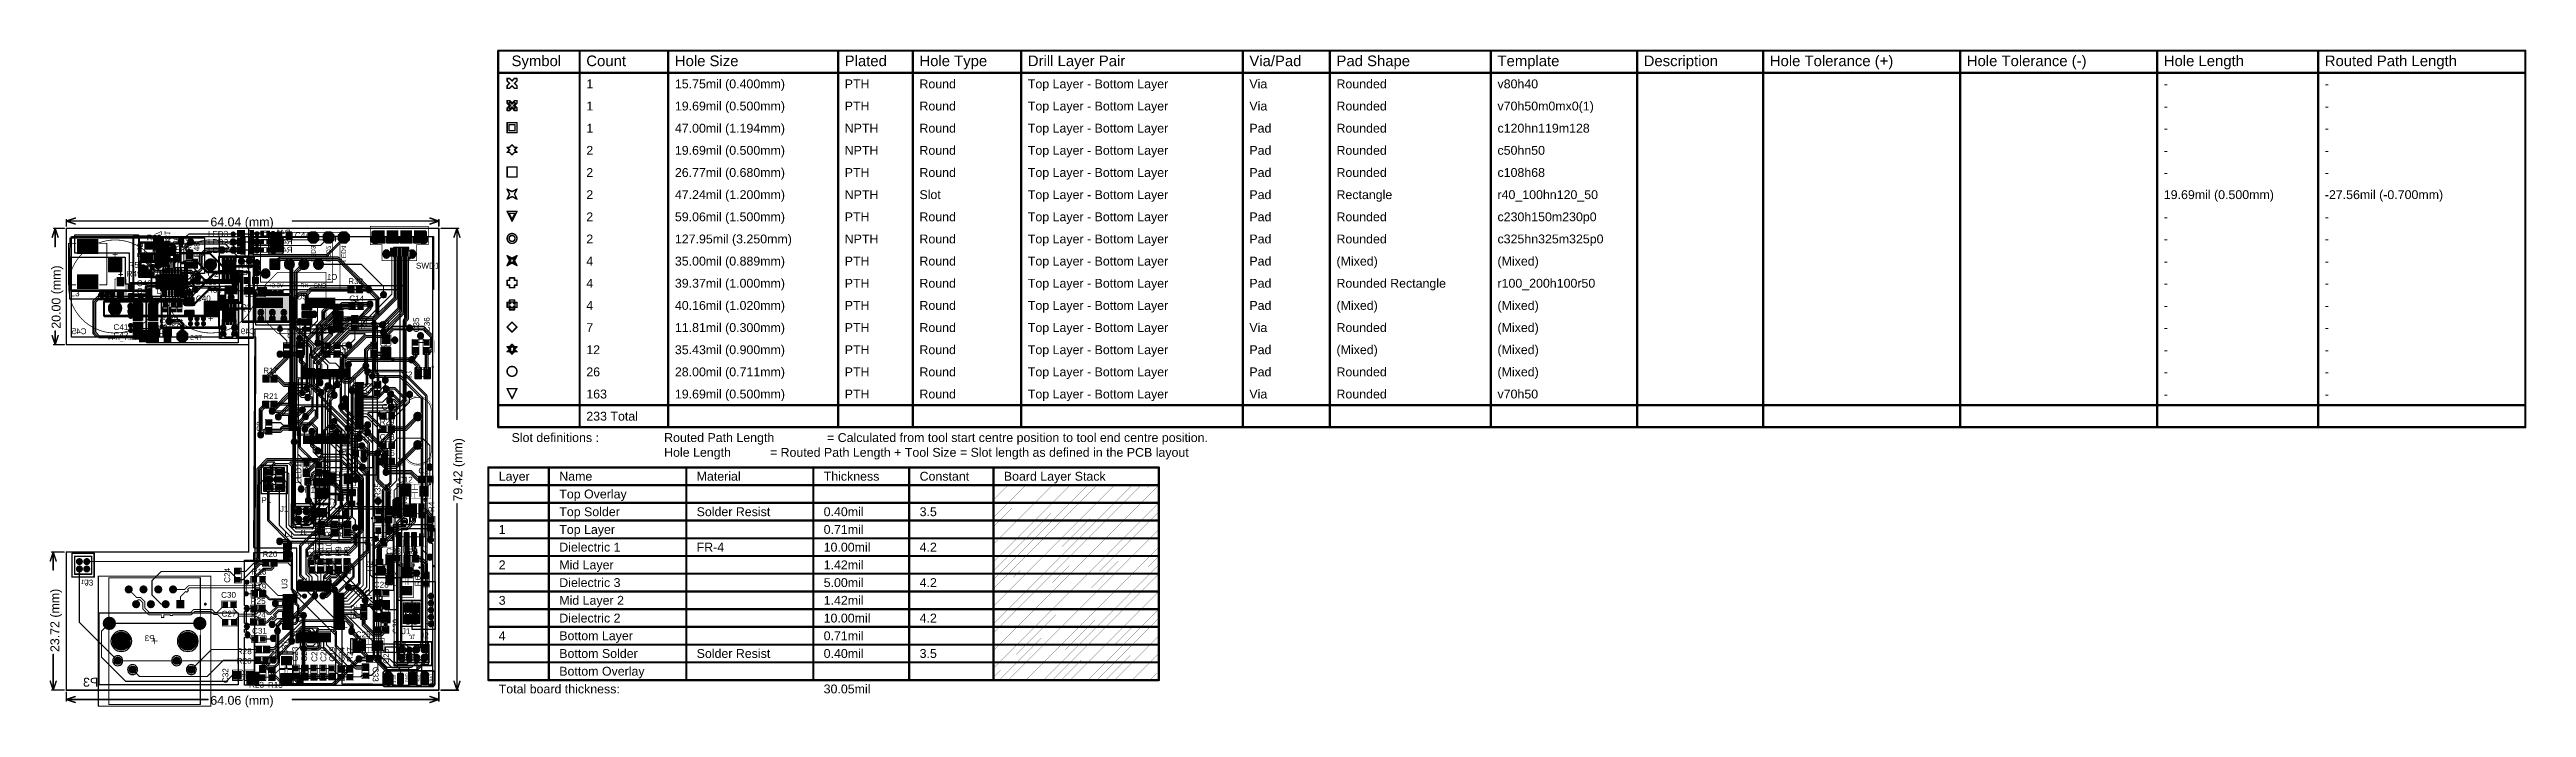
# Model space of a CAD drawing. Header units: inches. Extents: x -3 to 423, y -3 to 110.
import ezdxf

# ---------------------------------------------------------------- set-up
doc = ezdxf.new("R2010")
doc.units = ezdxf.units.IN
for name, color, linetype in [('Board Outline', 56, 'Continuous'), ('Bottom Layer', 5, 'Continuous'), ('Bottom Overlay', 54, 'Continuous'), ('Bottom Paste', 16, 'Continuous'), ('Bottom Solder', 6, 'Continuous'), ('Drill Drawing', 1, 'Continuous'), ('Mechanical 1', 6, 'Continuous'), ('Mechanical 10', 56, 'Continuous'), ('Mechanical 12', 56, 'Continuous'), ('Mechanical 13', 56, 'Continuous'), ('Mechanical 14', 56, 'Continuous'), ('Mechanical 15', 56, 'Continuous'), ('Mechanical 16', 56, 'Continuous'), ('Mechanical 3', 76, 'Continuous'), ('Mechanical 4', 56, 'Continuous'), ('Mechanical 6', 56, 'Continuous'), ('Mechanical 7', 56, 'Continuous'), ('Mid Layer', 16, 'Continuous'), ('Mid Layer 2', 76, 'Continuous'), ('Multi-Layer', 9, 'Continuous'), ('Pad Holes', 156, 'Continuous'), ('Top Layer', 1, 'Continuous'), ('Top Overlay', 2, 'Continuous'), ('Top Paste', 8, 'Continuous'), ('Top Solder', 216, 'Continuous'), ('Via Holes', 16, 'Continuous')]:
    doc.layers.add(name, color=color, linetype=linetype)
doc.styles.add('Arial', font='', dxfattribs={"height": 0.2})
doc.styles.get('Arial').set_extended_font_data('Arial')

msp = doc.modelspace()

# ---------------------------------------------------------------- texts
at = {"layer": 'Bottom Overlay', "style": 'Arial', "text_generation_flag": 2}
for s, height, rotation, p in [('R37', 1, 270, (15.4, 76.44)), ('R31', 1, 270, (16.91, 76.44)), ('LED3', 0.8, 270, (42.07, 73.66)), ('LED2', 0.8, 270, (44.7, 73.66)), ('LED4', 0.8, 270, (47.32, 73.66)), ('NET_R44', 0.8, 360, (12.06, 60.2)), ('R44', 1, 360, (17.41, 61.73)), ('TP5', 0.8, 360, (23.37, 60.2))]:
    msp.add_text(s, height=height, rotation=rotation, dxfattribs=at).set_placement(p)
for s, height, p in [('R41', 1, (38.58, 78.21)), ('R40', 1, (38.91, 76.64)), ('R42', 1, (38.91, 75.24)), ('C1', 1, (46.61, 70.56)), ('C45', 1, (3.49, 61.22)), ('C49', 1, (32.57, 61.22)), ('P3', 1.524, (5.49, 0.6))]:
    msp.add_text(s, height=height, dxfattribs=at).set_placement(p)
at = {"layer": 'Drill Drawing', "style": 'Arial'}
for s, height, p in [('Symbol', 1.829, (76.57, 107.31)), ('Count', 1.829, (89.42, 107.31)), ('Hole Size', 1.829, (104.65, 107.31)), ('Plated', 1.829, (133.85, 107.31)), ('Hole Type', 1.829, (146.7, 107.31)), ('Drill Layer Pair', 1.8288, (165.34, 107.31)), ('Via/Pad', 1.829, (203.43, 107.31)), ('Pad Shape', 1.829, (218.41, 107.31)), ('Template', 1.829, (246.09, 107.31)), ('Description', 1.8288, (271.23, 107.31)), ('Hole Tolerance (+)', 1.8288, (292.92, 107.31)), ('Hole Tolerance (-)', 1.8288, (326.79, 107.31)), ('Hole Length', 1.8288, (360.66, 107.31)), ('Routed Path Length', 1.8288, (388.34, 107.31)), ('1', 1.52, (89.42, 103.5)), ('15.75mil (0.400mm)', 1.524, (104.65, 103.5)), ('PTH', 1.524, (133.85, 103.5)), ('Round', 1.524, (146.7, 103.5)), ('Top Layer - Bottom Layer', 1.524, (165.34, 103.5)), ('Via', 1.524, (203.43, 103.5)), ('Rounded', 1.524, (218.41, 103.5)), ('v80h40', 1.524, (246.09, 103.5)), ('-', 1.52, (360.66, 103.5)), ('-', 1.52, (388.34, 103.5)), ('1', 1.52, (89.42, 99.69)), ('19.69mil (0.500mm)', 1.524, (104.65, 99.69)), ('PTH', 1.524, (133.85, 99.69)), ('Round', 1.524, (146.7, 99.69)), ('Top Layer - Bottom Layer', 1.524, (165.34, 99.69)), ('Via', 1.524, (203.43, 99.69)), ('Rounded', 1.524, (218.41, 99.69)), ('v70h50m0mx0(1)', 1.524, (246.09, 99.69)), ('-', 1.52, (360.66, 99.69)), ('-', 1.52, (388.34, 99.69)), ('1', 1.52, (89.42, 95.88)), ('47.00mil (1.194mm)', 1.524, (104.65, 95.88)), ('NPTH', 1.524, (133.85, 95.88)), ('Round', 1.524, (146.7, 95.88)), ('Top Layer - Bottom Layer', 1.524, (165.34, 95.88)), ('Pad', 1.524, (203.43, 95.88)), ('Rounded', 1.524, (218.41, 95.88)), ('c120hn119m128', 1.524, (246.09, 95.88)), ('-', 1.52, (360.66, 95.88)), ('-', 1.52, (388.34, 95.88)), ('2', 1.52, (89.42, 92.07)), ('2', 1.52, (89.42, 88.26)), ('26.77mil (0.680mm)', 1.524, (104.65, 88.26)), ('19.69mil (0.500mm)', 1.524, (104.65, 92.07)), ('NPTH', 1.524, (133.85, 92.07)), ('PTH', 1.524, (133.85, 88.26)), ('Round', 1.524, (146.7, 92.07)), ('Round', 1.524, (146.7, 88.26)), ('Top Layer - Bottom Layer', 1.524, (165.34, 92.07)), ('Top Layer - Bottom Layer', 1.524, (165.34, 88.26)), ('Pad', 1.524, (203.43, 92.07)), ('Pad', 1.524, (203.43, 88.26)), ('Rounded', 1.524, (218.41, 92.07)), ('Rounded', 1.524, (218.41, 88.26)), ('c50hn50', 1.524, (246.09, 92.07)), ('c108h68', 1.524, (246.09, 88.26)), ('-', 1.52, (360.66, 92.07)), ('-', 1.52, (388.34, 92.07)), ('2', 1.52, (89.42, 84.45)), ('47.24mil (1.200mm)', 1.524, (104.65, 84.45)), ('NPTH', 1.524, (133.85, 84.45)), ('Slot', 1.524, (146.7, 84.45)), ('Top Layer - Bottom Layer', 1.524, (165.34, 84.45)), ('Pad', 1.524, (203.43, 84.45)), ('Rectangle', 1.524, (218.41, 84.45)), ('r40_100hn120_50', 1.524, (246.09, 84.45)), ('-', 1.52, (360.66, 88.26)), ('19.69mil (0.500mm)', 1.524, (360.66, 84.45)), ('-', 1.52, (388.34, 88.26)), ('-27.56mil (-0.700mm)', 1.524, (388.34, 84.45)), ('2', 1.52, (89.42, 80.64)), ('59.06mil (1.500mm)', 1.524, (104.65, 80.64)), ('PTH', 1.524, (133.85, 80.64)), ('Round', 1.524, (146.7, 80.64)), ('Top Layer - Bottom Layer', 1.524, (165.34, 80.64)), ('Pad', 1.524, (203.43, 80.64)), ('Rounded', 1.524, (218.41, 80.64)), ('c230h150m230p0', 1.524, (246.09, 80.64)), ('-', 1.52, (360.66, 80.64)), ('-', 1.52, (388.34, 80.64)), ('2', 1.52, (89.42, 76.83)), ('127.95mil (3.250mm)', 1.524, (104.65, 76.83)), ('NPTH', 1.524, (133.85, 76.83)), ('Round', 1.524, (146.7, 76.83)), ('Top Layer - Bottom Layer', 1.524, (165.34, 76.83)), ('Pad', 1.524, (203.43, 76.83)), ('Rounded', 1.524, (218.41, 76.83)), ('c325hn325m325p0', 1.524, (246.09, 76.83)), ('-', 1.52, (360.66, 76.83)), ('-', 1.52, (388.34, 76.83)), ('4', 1.52, (89.42, 73.02)), ('35.00mil (0.889mm)', 1.524, (104.65, 73.02)), ('PTH', 1.524, (133.85, 73.02)), ('Round', 1.524, (146.7, 73.02)), ('Top Layer - Bottom Layer', 1.524, (165.34, 73.02)), ('Pad', 1.524, (203.43, 73.02)), ('(Mixed)', 1.524, (218.41, 73.02)), ('(Mixed)', 1.524, (246.09, 73.02)), ('-', 1.52, (360.66, 73.02)), ('-', 1.52, (388.34, 73.02)), ('4', 1.52, (89.42, 69.21)), ('39.37mil (1.000mm)', 1.524, (104.65, 69.21)), ('PTH', 1.524, (133.85, 69.21)), ('Round', 1.524, (146.7, 69.21)), ('Top Layer - Bottom Layer', 1.524, (165.34, 69.21)), ('Pad', 1.524, (203.43, 69.21)), ('Rounded Rectangle', 1.524, (218.41, 69.21)), ('r100_200h100r50', 1.524, (246.09, 69.21)), ('-', 1.52, (360.66, 69.21)), ('-', 1.52, (388.34, 69.21)), ('4', 1.52, (89.42, 65.4)), ('40.16mil (1.020mm)', 1.524, (104.65, 65.4)), ('PTH', 1.524, (133.85, 65.4)), ('Round', 1.524, (146.7, 65.4)), ('Top Layer - Bottom Layer', 1.524, (165.34, 65.4)), ('Pad', 1.524, (203.43, 65.4)), ('(Mixed)', 1.524, (218.41, 65.4)), ('(Mixed)', 1.524, (246.09, 65.4)), ('-', 1.52, (360.66, 65.4)), ('-', 1.52, (388.34, 65.4)), ('7', 1.52, (89.42, 61.59)), ('11.81mil (0.300mm)', 1.524, (104.65, 61.59)), ('PTH', 1.524, (133.85, 61.59)), ('Round', 1.524, (146.7, 61.59)), ('Top Layer - Bottom Layer', 1.524, (165.34, 61.59)), ('Via', 1.524, (203.43, 61.59)), ('Rounded', 1.524, (218.41, 61.59)), ('(Mixed)', 1.524, (246.09, 61.59)), ('-', 1.52, (360.66, 61.59)), ('-', 1.52, (388.34, 61.59)), ('26', 1.524, (89.42, 53.97)), ('12', 1.524, (89.42, 57.78)), ('35.43mil (0.900mm)', 1.524, (104.65, 57.78)), ('28.00mil (0.711mm)', 1.524, (104.65, 53.97)), ('PTH', 1.524, (133.85, 57.78)), ('PTH', 1.524, (133.85, 53.97)), ('Round', 1.524, (146.7, 57.78)), ('Round', 1.524, (146.7, 53.97)), ('Top Layer - Bottom Layer', 1.524, (165.34, 57.78)), ('Top Layer - Bottom Layer', 1.524, (165.34, 53.97)), ('Pad', 1.524, (203.43, 57.78)), ('Pad', 1.524, (203.43, 53.97)), ('(Mixed)', 1.524, (218.41, 57.78)), ('Rounded', 1.524, (218.41, 53.97)), ('(Mixed)', 1.524, (246.09, 57.78)), ('(Mixed)', 1.524, (246.09, 53.97)), ('-', 1.52, (360.66, 57.78)), ('-', 1.52, (388.34, 57.78)), ('163', 1.524, (89.42, 50.16)), ('19.69mil (0.500mm)', 1.524, (104.65, 50.16)), ('PTH', 1.524, (133.85, 50.16)), ('Round', 1.524, (146.7, 50.16)), ('Top Layer - Bottom Layer', 1.524, (165.34, 50.16)), ('Via', 1.524, (203.43, 50.16)), ('Rounded', 1.524, (218.41, 50.16)), ('v70h50', 1.524, (246.09, 50.16)), ('-', 1.52, (360.66, 53.97)), ('-', 1.52, (388.34, 53.97)), ('233 Total', 1.524, (89.42, 46.35)), ('-', 1.52, (360.66, 50.16)), ('-', 1.52, (388.34, 50.16)), ('Slot definitions :', 1.524, (76.57, 42.67)), ('Routed Path Length', 1.524, (102.8, 42.67)), ('= Calculated from tool start centre position to tool end centre position.', 1.524, (130.81, 42.67)), ('Hole Length', 1.524, (102.8, 40.13)), (' = Routed Path Length + Tool Size = Slot length as defined in the PCB layout', 1.524, (120.4, 40.13))]:
    msp.add_text(s, height=height, dxfattribs=at).set_placement(p)
at = {"layer": 'Mechanical 1', "style": 'Arial', "text_generation_flag": 2}
for rotation, p in [(360, (41.32, 26.79)), (360, (3.6, 18.23)), (180, (58.91, 9.53))]:
    msp.add_text('J1', height=0.762, rotation=rotation, dxfattribs=at).set_placement(p)
at = {"layer": 'Mechanical 1', "style": 'Arial'}
msp.add_text('J1', height=1, rotation=360, dxfattribs=at).set_placement((57.7, 9.63))
at = {"layer": 'Mechanical 10', "style": 'Arial', "text_generation_flag": 2}
msp.add_text('P3', height=1, rotation=360, dxfattribs=at).set_placement((15.19, 8.43))
at = {"layer": 'Mechanical 3', "style": 'Arial'}
for s, height, p in [('64.04 (mm)', 1.524, (24.78, 79.76)), ('Layer', 1.524, (74.36, 36.02)), ('Top Overlay', 1.524, (84.77, 32.97)), ('Name', 1.524, (84.77, 36.02)), ('Material', 1.524, (108.39, 36.02)), ('Thickness', 1.524, (130.23, 36.02)), ('Constant', 1.524, (146.73, 36.02)), ('Board Layer Stack', 1.524, (161.21, 36.02)), ('Top Solder', 1.524, (84.77, 29.92)), ('Solder Resist', 1.524, (108.39, 29.92)), ('0.40mil', 1.524, (130.23, 29.92)), ('3.5', 1.524, (146.73, 29.92)), ('1', 1.52, (74.36, 26.87)), ('Top Layer', 1.524, (84.77, 26.87)), ('0.71mil', 1.524, (130.23, 26.87)), ('2', 1.52, (74.36, 20.78)), ('Dielectric 1', 1.524, (84.77, 23.83)), ('Mid Layer', 1.524, (84.77, 20.78)), ('FR-4', 1.524, (108.39, 23.83)), ('10.00mil', 1.524, (130.23, 23.83)), ('1.42mil', 1.524, (130.23, 20.78)), ('4.2', 1.524, (146.73, 23.83)), ('Dielectric 3', 1.524, (84.77, 17.73)), ('5.00mil', 1.524, (130.23, 17.73)), ('4.2', 1.524, (146.73, 17.73)), ('3', 1.52, (74.36, 14.68)), ('Mid Layer 2', 1.524, (84.77, 14.68)), ('Dielectric 2', 1.524, (84.77, 11.63)), ('1.42mil', 1.524, (130.23, 14.68)), ('10.00mil', 1.524, (130.23, 11.63)), ('4.2', 1.524, (146.73, 11.63)), ('4', 1.52, (74.36, 8.59)), ('Bottom Layer', 1.524, (84.77, 8.59)), ('0.71mil', 1.524, (130.23, 8.59)), ('Bottom Solder', 1.524, (84.77, 5.54)), ('Solder Resist', 1.524, (108.39, 5.54)), ('0.40mil', 1.524, (130.23, 5.54)), ('3.5', 1.524, (146.73, 5.54)), ('Total board thickness:', 1.524, (74.36, -0.56)), ('Bottom Overlay', 1.524, (84.77, 2.49)), ('30.05mil', 1.524, (130.23, -0.56)), ('64.06 (mm)', 1.524, (24.77, -2.52))]:
    msp.add_text(s, height=height, dxfattribs=at).set_placement(p)
for s, p in [('20.00 (mm)', (-0.99, 62.16)), ('79.42 (mm)', (68.09, 32.45)), ('23.72 (mm)', (-1.21, 6.55))]:
    msp.add_text(s, height=1.524, rotation=90, dxfattribs=at).set_placement(p)
at = {"layer": 'Top Overlay', "style": 'Arial'}
for s, height, rotation, p in [('R43', 1, 90, (13.2, 74.36)), ('C48', 1, 90, (17.97, 75.6)), ('R36', 1, 90, (19.4, 75.58)), ('R46', 1, 90, (21.53, 75.37)), ('R48', 1, 90, (22.93, 74.46)), ('C15', 1, 90, (31.19, 71.29)), ('C47', 1, 360, (5.35, 67.34)), ('C46', 1, 360, (12.11, 69.47)), ('+3.3V', 0.7, 360, (34.78, 69.25)), ('TX', 0.7, 360, (38.51, 69.25)), ('RX', 0.7, 360, (40.26, 69.25)), ('GND', 0.7, 360, (42.52, 69.25)), ('R50', 1, 90, (17.13, 62.07)), ('R45', 1, 90, (18.79, 62.07)), ('R47', 1, 90, (20.08, 62.07)), ('R33', 1, 90, (51.69, 61.86)), ('C35', 1, 90, (60.68, 61.53)), ('C36', 1, 90, (62.51, 61.57)), ('C7', 1, 90, (39.06, 60.37)), ('C6', 1, 90, (40.66, 60.34)), ('C11', 1, 90, (43.68, 57.27)), ('C10', 1, 90, (48.44, 57.27)), ('L2', 1, 90, (53.38, 61.88)), ('C5', 1, 90, (55.5, 61.87)), ('C9', 1, 90, (52.52, 51.04)), ('C8', 1, 90, (33.74, 44.45)), ('LED1', 1, 90, (40.42, 35.56)), ('R3', 1, 270, (44.45, 39.31)), ('X1', 1, 270, (57.05, 40.04)), ('U1', 1, 90, (51.1, 33.03)), ('R35', 1, 90, (54.04, 33.04)), ('R34', 1, 90, (55.87, 33.03)), ('C3', 1, 270, (45.17, 33.03)), ('R4', 1, 90, (63.28, 30.62)), ('R14', 1, 90, (43.16, 26.37)), ('R15', 1, 90, (45.51, 26.37)), ('R16', 1, 90, (47.66, 26.32)), ('R12', 1, 90, (42.58, 22.93)), ('R11', 1, 90, (44.18, 22.93)), ('R10', 1, 90, (45.61, 22.93)), ('R9', 1, 90, (47.3, 22.93)), ('R8', 1, 90, (48.82, 22.93)), ('R2', 1, 90, (52.63, 20.43)), ('C24', 1, 90, (28.18, 18.46)), ('U3', 1, 90, (38.02, 17.42)), ('C13', 1, 90, (57.14, 17.81)), ('R6', 1, 90, (60.93, 17.86)), ('R22', 1, 90, (49.9, 12.19)), ('C37', 1, 90, (38.06, 6.03)), ('C29', 1, 90, (57.14, 9.7)), ('C23', 1, 90, (39.83, 4.92)), ('C22', 1, 90, (41.41, 4.89)), ('C21', 1, 90, (43.16, 4.87)), ('C20', 1, 90, (44.72, 4.87)), ('C19', 1, 90, (46.22, 4.89)), ('C34', 1, 90, (47.85, 4.84)), ('R27', 1, 90, (49.26, 4.84)), ('C26', 1, 90, (55.51, 4.53)), ('C32', 1, 90, (27.86, 1.21)), ('C33', 1, 270, (52.69, 4)), ('+3.3V', 0.5, 90, (56.71, 0.82)), ('GND', 0.5, 90, (58.79, 1.34)), ('+5V', 0.5, 90, (60.83, 1.37)), ('VBAT', 0.5, 90, (62.99, 1.04))]:
    msp.add_text(s, height=height, rotation=rotation, dxfattribs=at).set_placement(p)
for s, height, p in [('R38', 1, (13.84, 77.33)), ('LED3', 1, (24.35, 77.98)), ('LED2', 1, (24.35, 76.59)), ('C44', 1, (39.31, 77.74)), ('P4', 1, (46.11, 77.14)), ('R51', 1, (10.71, 72.62)), ('LED4', 1, (24.35, 75.18)), ('SWD1', 1, (60.13, 72.51)), ('L3', 1, (0.74, 67.74)), ('R49', 1, (10.39, 71.11)), ('C43', 1, (12.11, 68.16)), ('U6', 1, (21.21, 71.16)), ('R39', 1, (23.36, 69.71)), ('R30', 1, (24.19, 68.35)), ('Q2', 1, (24.31, 71.05)), ('U5', 1, (39.59, 67.19)), ('R32', 1, (48.48, 69.83)), ('C40', 1, (22.29, 66.86)), ('Q3', 1, (29.97, 65.38)), ('C39', 1, (32.08, 66.44)), ('C14', 1, (48.66, 66.86)), ('C41', 1, (8.12, 61.93)), ('C42', 1, (8.12, 60.59)), ('R17', 1, (33.86, 54.47)), ('Y2', 1, (57.82, 53.79)), ('R21', 1, (33.86, 50.06)), ('C17', 1, (54.24, 48.2)), ('U4', 1, (51.17, 42.62)), ('C18', 1, (53.89, 43.05)), ('R29', 1, (53.87, 45.65)), ('R7', 1, (46.78, 40.3)), ('C4', 1, (47.24, 37.84)), ('C16', 1, (53.93, 40.28)), ('R1', 1, (40.99, 33.92)), ('+', 0.7, (44.45, 34.95)), ('C12', 1, (57.02, 35.71)), ('C2', 1, (60.54, 37.24)), ('P1', 1, (33.54, 32.18)), ('J1', 1, (36.74, 30.68)), ('+', 0.7, (42.45, 32.59)), ('U2', 1, (56.89, 32.22)), ('L1', 1, (37.51, 26.35)), ('Q1', 1, (51.19, 24.93)), ('R20', 1, (33.75, 22.89)), ('C38', 1, (54.99, 23.41)), ('R5', 1, (58.68, 23.34)), ('J3', 1, (3.18, 17.98)), ('R19', 1, (31.82, 17.28)), ('R18', 1, (31.87, 19.88)), ('Y1', 1, (50.81, 16.23)), ('C28', 1, (52.88, 17.64)), ('C30', 1, (26.62, 15.88)), ('C27', 1, (26.69, 12.64)), ('R25', 1, (31.72, 14.82)), ('R24', 1, (31.76, 12.45)), ('C31', 1, (31.94, 9.7)), ('C25', 1, (49.77, 9.09)), ('J2', 1, (60.86, 8.91)), ('P2', 1, (61.6, 10.97)), ('R26', 1, (29.3, 4.53)), ('R28', 1, (29.33, 6.19)), ('R23', 1, (31.43, 0.42)), ('R13', 1, (34.67, 0.4))]:
    msp.add_text(s, height=height, dxfattribs=at).set_placement(p)

# ---------------------------------------------------------------- hatches: boundary and pattern name
at = {"layer": 'Bottom Layer'}
h = msp.add_hatch(color=5, dxfattribs=at)
edge = h.paths.add_edge_path()
edge.add_arc((15.47, 77.58), 0.35, 0, 360)
h = msp.add_hatch(color=5, dxfattribs=at)
edge = h.paths.add_edge_path()
edge.add_arc((17.21, 76.73), 0.35, 0, 360)
h = msp.add_hatch(color=5, dxfattribs=at)
edge = h.paths.add_edge_path()
edge.add_arc((19.72, 77.1), 0.35, 0, 360)
h = msp.add_hatch(color=5, dxfattribs=at)
edge = h.paths.add_edge_path()
edge.add_arc((21.38, 77.06), 0.35, 0, 360)
h = msp.add_hatch(color=5, dxfattribs=at)
edge = h.paths.add_edge_path()
edge.add_arc((28.7, 78.44), 0.35, 0, 360)
h = msp.add_hatch(color=5, dxfattribs=at)
edge = h.paths.add_edge_path()
edge.add_arc((28.7, 77.06), 0.35, 0, 360)
h = msp.add_hatch(color=5, dxfattribs=at)
edge = h.paths.add_edge_path()
edge.add_arc((32.79, 78.48), 0.35, 0, 360)
h = msp.add_hatch(color=5, dxfattribs=at)
edge = h.paths.add_edge_path()
edge.add_arc((32.79, 77.1), 0.35, 0, 360)
for points in [[(33.96, 78.85), (33.96, 78.22), (33.5, 78.22), (33.5, 78.85)], [(33.96, 77.42), (33.96, 76.78), (33.5, 76.78), (33.5, 77.42)], [(34.9, 78.85), (34.9, 78.22), (34.44, 78.22), (34.44, 78.85)], [(34.9, 77.42), (34.9, 76.78), (34.44, 76.78), (34.44, 77.42)], [(41.72, 78.23), (41.72, 77.47), (42.1, 77.09), (42.86, 77.09), (43.24, 77.47), (43.24, 78.23), (42.86, 78.61), (42.1, 78.61)], [(44.34, 78.23), (44.34, 77.47), (44.72, 77.09), (45.48, 77.09), (45.86, 77.47), (45.86, 78.23), (45.48, 78.61), (44.72, 78.61)], [(46.96, 78.23), (46.96, 77.47), (47.35, 77.09), (48.11, 77.09), (48.49, 77.47), (48.49, 78.23), (48.11, 78.61), (47.35, 78.61)], [(53.3, 77.5), (52.89, 77.5), (52.89, 78.5), (53.3, 78.5)], [(61.65, 77.5), (61.25, 77.5), (61.25, 78.5), (61.65, 78.5)], [(9.4, 74.17), (9.4, 72.17), (7.4, 72.17), (7.4, 74.17)], [(15.47, 72.72), (17.68, 72.72), (17.68, 74.57), (15.47, 74.57)], [(15.52, 76.06), (16.41, 76.06), (16.41, 75.3), (15.52, 75.3)], [(15.52, 74.54), (16.41, 74.54), (16.41, 73.78), (15.52, 73.78)], [(16.76, 75.23), (18.64, 75.23), (18.64, 76.15), (16.76, 76.15)], [(17.68, 75.3), (16.79, 75.3), (16.79, 76.06), (17.68, 76.06)], [(17.68, 73.78), (16.79, 73.78), (16.79, 74.54), (17.68, 74.54)], [(33.96, 76), (33.96, 75.37), (33.5, 75.37), (33.5, 76)], [(34.9, 76), (34.9, 75.37), (34.44, 75.37), (34.44, 76)], [(36.56, 72.54), (35.16, 72.54), (35.16, 73.94), (36.56, 73.94)], [(23.84, 64.67), (23.84, 66.67), (25.84, 66.67), (25.84, 64.67)], [(32.54, 63.43), (38.36, 63.43), (38.36, 68), (32.54, 68)], [(32.69, 67.43), (37.19, 67.43), (37.19, 65.78), (32.69, 65.78)], [(41.69, 67.43), (46.19, 67.43), (46.19, 65.78), (41.69, 65.78)], [(12.5, 59.82), (15.93, 59.82), (15.93, 61.95), (12.5, 61.95)], [(12.98, 60.07), (13.74, 60.07), (14.12, 60.45), (14.12, 61.21), (13.74, 61.59), (12.98, 61.59), (12.6, 61.21), (12.6, 60.45)], [(14.83, 61.19), (15.85, 61.19), (15.85, 59.92), (14.83, 59.92)], [(16.76, 59.82), (17.93, 59.82), (17.93, 62.21), (16.76, 62.21)], [(16.87, 61.19), (17.88, 61.19), (17.88, 59.92), (16.87, 59.92)], [(19.58, 60.07), (20.35, 60.07), (20.73, 60.45), (20.73, 61.21), (20.35, 61.59), (19.58, 61.59), (19.2, 61.21), (19.2, 60.45)], [(20.33, 14.08), (18.93, 14.08), (18.93, 15.48), (20.33, 15.48)]]:
    msp.add_hatch(color=5, dxfattribs=at).paths.add_polyline_path(points)
h = msp.add_hatch(color=5, dxfattribs=at)
edge = h.paths.add_edge_path()
edge.add_arc((35.55, 78.54), 0.35, 0, 360)
h = msp.add_hatch(color=5, dxfattribs=at)
edge = h.paths.add_edge_path()
edge.add_arc((35.61, 77.1), 0.35, 0, 360)
h = msp.add_hatch(color=5, dxfattribs=at)
edge = h.paths.add_edge_path()
edge.add_arc((13.23, 74.35), 0.35, 0, 360)
h = msp.add_hatch(color=5, dxfattribs=at)
edge = h.paths.add_edge_path()
edge.add_arc((13.23, 72.58), 0.35, 0, 360)
h = msp.add_hatch(color=5, dxfattribs=at)
edge = h.paths.add_edge_path()
edge.add_arc((15.89, 73.07), 0.35, 0, 360)
h = msp.add_hatch(color=5, dxfattribs=at)
edge = h.paths.add_edge_path()
edge.add_arc((18.29, 75.74), 0.35, 0, 360)
h = msp.add_hatch(color=5, dxfattribs=at)
edge = h.paths.add_edge_path()
edge.add_arc((19, 74.21), 0.35, 0, 360)
h = msp.add_hatch(color=5, dxfattribs=at)
edge = h.paths.add_edge_path()
edge.add_arc((21.11, 75.21), 0.35, 0, 360)
h = msp.add_hatch(color=5, dxfattribs=at)
edge = h.paths.add_edge_path()
edge.add_arc((24.84, 73.17), 1, 0, 360)
h = msp.add_hatch(color=5, dxfattribs=at)
edge = h.paths.add_edge_path()
edge.add_arc((26.78, 75.69), 0.35, 0, 360)
h = msp.add_hatch(color=5, dxfattribs=at)
edge = h.paths.add_edge_path()
edge.add_arc((28.7, 75.68), 0.35, 0, 360)
h = msp.add_hatch(color=5, dxfattribs=at)
edge = h.paths.add_edge_path()
edge.add_arc((30.12, 73.76), 0.35, 0, 360)
h = msp.add_hatch(color=5, dxfattribs=at)
edge = h.paths.add_edge_path()
edge.add_arc((31.46, 73.81), 0.35, 0, 360)
h = msp.add_hatch(color=5, dxfattribs=at)
edge = h.paths.add_edge_path()
edge.add_arc((32.79, 75.72), 0.35, 0, 360)
h = msp.add_hatch(color=5, dxfattribs=at)
edge = h.paths.add_edge_path()
edge.add_arc((32.79, 73.48), 0.35, 0, 360)
h = msp.add_hatch(color=5, dxfattribs=at)
edge = h.paths.add_edge_path()
edge.add_arc((32.8, 72.62), 0.35, 0, 360)
h = msp.add_hatch(color=5, dxfattribs=at)
edge = h.paths.add_edge_path()
edge.add_arc((35.61, 75.68), 0.35, 0, 360)
h = msp.add_hatch(color=5, dxfattribs=at)
edge = h.paths.add_edge_path()
edge.add_arc((38.36, 73.24), 0.704, 0, 360)
h = msp.add_hatch(color=5, dxfattribs=at)
edge = h.paths.add_edge_path()
edge.add_arc((40.86, 73.24), 0.704, 0, 360)
h = msp.add_hatch(color=5, dxfattribs=at)
edge = h.paths.add_edge_path()
edge.add_arc((43.36, 73.24), 0.704, 0, 360)
h = msp.add_hatch(color=5, dxfattribs=at)
edge = h.paths.add_edge_path()
edge.add_arc((55.05, 75), 0.25, 0, 360)
h = msp.add_hatch(color=5, dxfattribs=at)
edge = h.paths.add_edge_path()
edge.add_arc((59.49, 75), 0.25, 0, 360)
h = msp.add_hatch(color=5, dxfattribs=at)
edge = h.paths.add_edge_path()
edge.add_arc((6.15, 68.07), 0.35, 0, 360)
h = msp.add_hatch(color=5, dxfattribs=at)
edge = h.paths.add_edge_path()
edge.add_arc((7.01, 68.08), 0.35, 0, 360)
h = msp.add_hatch(color=5, dxfattribs=at)
edge = h.paths.add_edge_path()
edge.add_arc((7.87, 68.07), 0.35, 0, 360)
h = msp.add_hatch(color=5, dxfattribs=at)
edge = h.paths.add_edge_path()
edge.add_arc((13.23, 71.54), 0.35, 0, 360)
h = msp.add_hatch(color=5, dxfattribs=at)
edge = h.paths.add_edge_path()
edge.add_arc((14.16, 68.48), 0.35, 0, 360)
h = msp.add_hatch(color=5, dxfattribs=at)
edge = h.paths.add_edge_path()
edge.add_arc((17.04, 69.82), 0.35, 0, 360)
h = msp.add_hatch(color=5, dxfattribs=at)
edge = h.paths.add_edge_path()
edge.add_arc((17.05, 70.68), 0.35, 0, 360)
h = msp.add_hatch(color=5, dxfattribs=at)
edge = h.paths.add_edge_path()
edge.add_arc((18.16, 70.68), 0.35, 0, 360)
h = msp.add_hatch(color=5, dxfattribs=at)
edge = h.paths.add_edge_path()
edge.add_arc((18.16, 69.82), 0.35, 0, 360)
h = msp.add_hatch(color=5, dxfattribs=at)
edge = h.paths.add_edge_path()
edge.add_arc((19.27, 70.68), 0.35, 0, 360)
h = msp.add_hatch(color=5, dxfattribs=at)
edge = h.paths.add_edge_path()
edge.add_arc((19.27, 69.82), 0.35, 0, 360)
h = msp.add_hatch(color=5, dxfattribs=at)
edge = h.paths.add_edge_path()
edge.add_arc((20.22, 68.32), 0.35, 0, 360)
h = msp.add_hatch(color=5, dxfattribs=at)
edge = h.paths.add_edge_path()
edge.add_arc((21.23, 68.4), 0.35, 0, 360)
h = msp.add_hatch(color=5, dxfattribs=at)
edge = h.paths.add_edge_path()
edge.add_arc((22.2, 68.9), 0.35, 0, 360)
h = msp.add_hatch(color=5, dxfattribs=at)
edge = h.paths.add_edge_path()
edge.add_arc((22.66, 71.05), 0.35, 0, 360)
h = msp.add_hatch(color=5, dxfattribs=at)
edge = h.paths.add_edge_path()
edge.add_arc((29.54, 71.05), 0.35, 0, 360)
h = msp.add_hatch(color=5, dxfattribs=at)
edge = h.paths.add_edge_path()
edge.add_arc((32.79, 71.75), 0.35, 0, 360)
h = msp.add_hatch(color=5, dxfattribs=at)
edge = h.paths.add_edge_path()
edge.add_arc((34.26, 71.64), 0.6, 0, 360)
h = msp.add_hatch(color=5, dxfattribs=at)
edge = h.paths.add_edge_path()
edge.add_arc((35.06, 68.51), 0.35, 0, 360)
h = msp.add_hatch(color=5, dxfattribs=at)
edge = h.paths.add_edge_path()
edge.add_arc((35.93, 68.5), 0.35, 0, 360)
h = msp.add_hatch(color=5, dxfattribs=at)
edge = h.paths.add_edge_path()
edge.add_arc((36.79, 68.51), 0.35, 0, 360)
h = msp.add_hatch(color=5, dxfattribs=at)
edge = h.paths.add_edge_path()
edge.add_arc((52.02, 68.9), 0.35, 0, 360)
h = msp.add_hatch(color=5, dxfattribs=at)
edge = h.paths.add_edge_path()
edge.add_arc((54.56, 68), 0.35, 0, 360)
h = msp.add_hatch(color=5, dxfattribs=at)
edge = h.paths.add_edge_path()
edge.add_arc((8.4, 65.67), 1, 0, 360)
h = msp.add_hatch(color=5, dxfattribs=at)
edge = h.paths.add_edge_path()
edge.add_arc((11.07, 66.01), 0.35, 0, 360)
h = msp.add_hatch(color=5, dxfattribs=at)
edge = h.paths.add_edge_path()
edge.add_arc((11.07, 64.28), 0.35, 0, 360)
h = msp.add_hatch(color=5, dxfattribs=at)
edge = h.paths.add_edge_path()
edge.add_arc((11.08, 65.14), 0.35, 0, 360)
h = msp.add_hatch(color=5, dxfattribs=at)
edge = h.paths.add_edge_path()
edge.add_arc((21.37, 63.88), 0.35, 0, 360)
h = msp.add_hatch(color=5, dxfattribs=at)
edge = h.paths.add_edge_path()
edge.add_arc((22.48, 63.88), 0.35, 0, 360)
h = msp.add_hatch(color=5, dxfattribs=at)
edge = h.paths.add_edge_path()
edge.add_arc((23.59, 63.88), 0.35, 0, 360)
h = msp.add_hatch(color=5, dxfattribs=at)
edge = h.paths.add_edge_path()
edge.add_arc((26.78, 67.26), 0.35, 0, 360)
h = msp.add_hatch(color=5, dxfattribs=at)
edge = h.paths.add_edge_path()
edge.add_arc((28.34, 67.56), 0.35, 0, 360)
h = msp.add_hatch(color=5, dxfattribs=at)
edge = h.paths.add_edge_path()
edge.add_arc((33.45, 64.95), 0.35, 0, 360)
h = msp.add_hatch(color=5, dxfattribs=at)
edge = h.paths.add_edge_path()
edge.add_arc((33.45, 63.88), 0.35, 0, 360)
h = msp.add_hatch(color=5, dxfattribs=at)
edge = h.paths.add_edge_path()
edge.add_arc((35.43, 64.95), 0.35, 0, 360)
h = msp.add_hatch(color=5, dxfattribs=at)
edge = h.paths.add_edge_path()
edge.add_arc((35.43, 63.88), 0.35, 0, 360)
h = msp.add_hatch(color=5, dxfattribs=at)
edge = h.paths.add_edge_path()
edge.add_arc((37.41, 64.95), 0.35, 0, 360)
h = msp.add_hatch(color=5, dxfattribs=at)
edge = h.paths.add_edge_path()
edge.add_arc((37.41, 63.88), 0.35, 0, 360)
h = msp.add_hatch(color=5, dxfattribs=at)
edge = h.paths.add_edge_path()
edge.add_arc((42.6, 64.64), 0.35, 0, 360)
h = msp.add_hatch(color=5, dxfattribs=at)
edge = h.paths.add_edge_path()
edge.add_arc((52.23, 66.36), 0.35, 0, 360)
h = msp.add_hatch(color=5, dxfattribs=at)
edge = h.paths.add_edge_path()
edge.add_arc((11.07, 62.71), 0.35, 0, 360)
h = msp.add_hatch(color=5, dxfattribs=at)
edge = h.paths.add_edge_path()
edge.add_arc((11.08, 61.85), 0.35, 0, 360)
h = msp.add_hatch(color=5, dxfattribs=at)
edge = h.paths.add_edge_path()
edge.add_arc((17.35, 61.72), 0.35, 0, 360)
h = msp.add_hatch(color=5, dxfattribs=at)
edge = h.paths.add_edge_path()
edge.add_arc((17.68, 63.43), 0.35, 0, 360)
h = msp.add_hatch(color=5, dxfattribs=at)
edge = h.paths.add_edge_path()
edge.add_arc((21.36, 63.02), 0.35, 0, 360)
h = msp.add_hatch(color=5, dxfattribs=at)
edge = h.paths.add_edge_path()
edge.add_arc((22.49, 63.02), 0.35, 0, 360)
h = msp.add_hatch(color=5, dxfattribs=at)
edge = h.paths.add_edge_path()
edge.add_arc((23.6, 63.02), 0.35, 0, 360)
h = msp.add_hatch(color=5, dxfattribs=at)
edge = h.paths.add_edge_path()
edge.add_arc((26.97, 62.32), 0.35, 0, 360)
h = msp.add_hatch(color=5, dxfattribs=at)
edge = h.paths.add_edge_path()
edge.add_arc((26.97, 61.24), 0.35, 0, 360)
h = msp.add_hatch(color=5, dxfattribs=at)
edge = h.paths.add_edge_path()
edge.add_arc((28.95, 62.32), 0.35, 0, 360)
h = msp.add_hatch(color=5, dxfattribs=at)
edge = h.paths.add_edge_path()
edge.add_arc((28.95, 61.24), 0.35, 0, 360)
h = msp.add_hatch(color=5, dxfattribs=at)
edge = h.paths.add_edge_path()
edge.add_arc((36.75, 62.26), 0.35, 0, 360)
h = msp.add_hatch(color=5, dxfattribs=at)
edge = h.paths.add_edge_path()
edge.add_arc((40.16, 63.35), 0.35, 0, 360)
h = msp.add_hatch(color=5, dxfattribs=at)
edge = h.paths.add_edge_path()
edge.add_arc((40.16, 60.46), 0.35, 0, 360)
h = msp.add_hatch(color=5, dxfattribs=at)
edge = h.paths.add_edge_path()
edge.add_arc((43.24, 59.73), 0.35, 0, 360)
h = msp.add_hatch(color=5, dxfattribs=at)
edge = h.paths.add_edge_path()
edge.add_arc((45.52, 62.03), 0.35, 0, 360)
h = msp.add_hatch(color=5, dxfattribs=at)
edge = h.paths.add_edge_path()
edge.add_arc((48.58, 59.32), 0.35, 0, 360)
h = msp.add_hatch(color=5, dxfattribs=at)
edge = h.paths.add_edge_path()
edge.add_arc((54.38, 62.81), 0.35, 0, 360)
h = msp.add_hatch(color=5, dxfattribs=at)
edge = h.paths.add_edge_path()
edge.add_arc((54.56, 61.57), 0.35, 0, 360)
h = msp.add_hatch(color=5, dxfattribs=at)
edge = h.paths.add_edge_path()
edge.add_arc((56.49, 60.18), 0.35, 0, 360)
h = msp.add_hatch(color=5, dxfattribs=at)
edge = h.paths.add_edge_path()
edge.add_arc((59.03, 62.26), 0.35, 0, 360)
h = msp.add_hatch(color=5, dxfattribs=at)
edge = h.paths.add_edge_path()
edge.add_arc((60.92, 60.94), 0.35, 0, 360)
h = msp.add_hatch(color=5, dxfattribs=at)
edge = h.paths.add_edge_path()
edge.add_arc((36.75, 57.79), 0.35, 0, 360)
h = msp.add_hatch(color=5, dxfattribs=at)
edge = h.paths.add_edge_path()
edge.add_arc((48.54, 56.01), 0.35, 0, 360)
h = msp.add_hatch(color=5, dxfattribs=at)
edge = h.paths.add_edge_path()
edge.add_arc((51.52, 55.78), 0.35, 0, 360)
h = msp.add_hatch(color=5, dxfattribs=at)
edge = h.paths.add_edge_path()
edge.add_arc((59.41, 56.82), 0.35, 0, 360)
h = msp.add_hatch(color=5, dxfattribs=at)
edge = h.paths.add_edge_path()
edge.add_arc((40.63, 51.18), 0.35, 0, 360)
h = msp.add_hatch(color=5, dxfattribs=at)
edge = h.paths.add_edge_path()
edge.add_arc((41.29, 51.78), 0.35, 0, 360)
h = msp.add_hatch(color=5, dxfattribs=at)
edge = h.paths.add_edge_path()
edge.add_arc((43.63, 52.87), 0.35, 0, 360)
h = msp.add_hatch(color=5, dxfattribs=at)
edge = h.paths.add_edge_path()
edge.add_arc((43.79, 51.18), 0.35, 0, 360)
h = msp.add_hatch(color=5, dxfattribs=at)
edge = h.paths.add_edge_path()
edge.add_arc((45.01, 52.33), 0.35, 0, 360)
h = msp.add_hatch(color=5, dxfattribs=at)
edge = h.paths.add_edge_path()
edge.add_arc((46.62, 52.59), 0.35, 0, 360)
h = msp.add_hatch(color=5, dxfattribs=at)
edge = h.paths.add_edge_path()
edge.add_arc((49.14, 51.55), 0.35, 0, 360)
h = msp.add_hatch(color=5, dxfattribs=at)
edge = h.paths.add_edge_path()
edge.add_arc((51.83, 54.74), 0.35, 0, 360)
h = msp.add_hatch(color=5, dxfattribs=at)
edge = h.paths.add_edge_path()
edge.add_arc((52.61, 54.09), 0.35, 0, 360)
h = msp.add_hatch(color=5, dxfattribs=at)
edge = h.paths.add_edge_path()
edge.add_arc((54.87, 53.3), 0.35, 0, 360)
h = msp.add_hatch(color=5, dxfattribs=at)
edge = h.paths.add_edge_path()
edge.add_arc((55.05, 51.76), 0.35, 0, 360)
h = msp.add_hatch(color=5, dxfattribs=at)
edge = h.paths.add_edge_path()
edge.add_arc((55.77, 50.92), 0.35, 0, 360)
h = msp.add_hatch(color=5, dxfattribs=at)
edge = h.paths.add_edge_path()
edge.add_arc((59.03, 50.84), 0.35, 0, 360)
h = msp.add_hatch(color=5, dxfattribs=at)
edge = h.paths.add_edge_path()
edge.add_arc((35.39, 47.96), 0.35, 0, 360)
h = msp.add_hatch(color=5, dxfattribs=at)
edge = h.paths.add_edge_path()
edge.add_arc((36.46, 47.01), 0.35, 0, 360)
h = msp.add_hatch(color=5, dxfattribs=at)
edge = h.paths.add_edge_path()
edge.add_arc((40.63, 48.2), 0.35, 0, 360)
h = msp.add_hatch(color=5, dxfattribs=at)
edge = h.paths.add_edge_path()
edge.add_arc((41.15, 47.07), 0.35, 0, 360)
h = msp.add_hatch(color=5, dxfattribs=at)
edge = h.paths.add_edge_path()
edge.add_arc((41.52, 50.33), 0.35, 0, 360)
h = msp.add_hatch(color=5, dxfattribs=at)
edge = h.paths.add_edge_path()
edge.add_arc((46.08, 50.72), 0.35, 0, 360)
h = msp.add_hatch(color=5, dxfattribs=at)
edge = h.paths.add_edge_path()
edge.add_arc((47.34, 48.76), 0.35, 0, 360)
h = msp.add_hatch(color=5, dxfattribs=at)
edge = h.paths.add_edge_path()
edge.add_arc((47.94, 50.08), 0.35, 0, 360)
h = msp.add_hatch(color=5, dxfattribs=at)
edge = h.paths.add_edge_path()
edge.add_arc((55.61, 49.74), 0.35, 0, 360)
h = msp.add_hatch(color=5, dxfattribs=at)
edge = h.paths.add_edge_path()
edge.add_arc((55.87, 48.76), 0.35, 0, 360)
h = msp.add_hatch(color=5, dxfattribs=at)
edge = h.paths.add_edge_path()
edge.add_arc((60.44, 47.04), 0.54, 0, 360)
h = msp.add_hatch(color=5, dxfattribs=at)
edge = h.paths.add_edge_path()
edge.add_arc((33.43, 43.92), 0.35, 0, 360)
h = msp.add_hatch(color=5, dxfattribs=at)
edge = h.paths.add_edge_path()
edge.add_arc((39.18, 42.7), 0.35, 0, 360)
h = msp.add_hatch(color=5, dxfattribs=at)
edge = h.paths.add_edge_path()
edge.add_arc((41.01, 44.91), 0.35, 0, 360)
h = msp.add_hatch(color=5, dxfattribs=at)
edge = h.paths.add_edge_path()
edge.add_arc((42.24, 44.47), 0.35, 0, 360)
h = msp.add_hatch(color=5, dxfattribs=at)
edge = h.paths.add_edge_path()
edge.add_arc((45.9, 45.24), 0.35, 0, 360)
h = msp.add_hatch(color=5, dxfattribs=at)
edge = h.paths.add_edge_path()
edge.add_arc((46.08, 46.26), 0.3, 0, 360)
h = msp.add_hatch(color=5, dxfattribs=at)
edge = h.paths.add_edge_path()
edge.add_arc((46.39, 44.46), 0.35, 0, 360)
h = msp.add_hatch(color=5, dxfattribs=at)
edge = h.paths.add_edge_path()
edge.add_arc((50.4, 43.34), 0.35, 0, 360)
h = msp.add_hatch(color=5, dxfattribs=at)
edge = h.paths.add_edge_path()
edge.add_arc((51.83, 45.6), 0.35, 0, 360)
h = msp.add_hatch(color=5, dxfattribs=at)
edge = h.paths.add_edge_path()
edge.add_arc((51.83, 44.33), 0.35, 0, 360)
h = msp.add_hatch(color=5, dxfattribs=at)
edge = h.paths.add_edge_path()
edge.add_arc((60.44, 42.16), 0.54, 0, 360)
h = msp.add_hatch(color=5, dxfattribs=at)
edge = h.paths.add_edge_path()
edge.add_arc((43.24, 41.16), 0.35, 0, 360)
h = msp.add_hatch(color=5, dxfattribs=at)
edge = h.paths.add_edge_path()
edge.add_arc((50.83, 42.02), 0.35, 0, 360)
h = msp.add_hatch(color=5, dxfattribs=at)
edge = h.paths.add_edge_path()
edge.add_arc((50.93, 38.36), 0.35, 0, 360)
h = msp.add_hatch(color=5, dxfattribs=at)
edge = h.paths.add_edge_path()
edge.add_arc((51.16, 39.76), 0.35, 0, 360)
h = msp.add_hatch(color=5, dxfattribs=at)
edge = h.paths.add_edge_path()
edge.add_arc((53.51, 40.72), 0.35, 0, 360)
h = msp.add_hatch(color=5, dxfattribs=at)
edge = h.paths.add_edge_path()
edge.add_arc((62.51, 38.34), 0.35, 0, 360)
h = msp.add_hatch(color=5, dxfattribs=at)
edge = h.paths.add_edge_path()
edge.add_arc((35.12, 37.49), 0.508, 270, 450)
edge.add_line((35.12, 38), (34.62, 38))
edge.add_arc((34.62, 37.49), 0.508, 90, 270)
edge.add_line((34.62, 36.98), (35.12, 36.98))
h = msp.add_hatch(color=5, dxfattribs=at)
edge = h.paths.add_edge_path()
edge.add_arc((35.12, 36.22), 0.508, 270, 450)
edge.add_line((35.12, 36.73), (34.62, 36.73))
edge.add_arc((34.62, 36.22), 0.508, 90, 270)
edge.add_line((34.62, 35.71), (35.12, 35.71))
h = msp.add_hatch(color=5, dxfattribs=at)
edge = h.paths.add_edge_path()
edge.add_arc((35.12, 34.95), 0.508, 270, 450)
edge.add_line((35.12, 35.46), (34.62, 35.46))
edge.add_arc((34.62, 34.95), 0.508, 90, 270)
edge.add_line((34.62, 34.44), (35.12, 34.44))
h = msp.add_hatch(color=5, dxfattribs=at)
edge = h.paths.add_edge_path()
edge.add_arc((36.9, 37.49), 0.508, 270, 450)
edge.add_line((36.9, 38), (36.39, 38))
edge.add_arc((36.39, 37.49), 0.508, 90, 270)
edge.add_line((36.39, 36.98), (36.9, 36.98))
h = msp.add_hatch(color=5, dxfattribs=at)
edge = h.paths.add_edge_path()
edge.add_arc((36.9, 36.22), 0.508, 270, 450)
edge.add_line((36.9, 36.73), (36.39, 36.73))
edge.add_arc((36.39, 36.22), 0.508, 90, 270)
edge.add_line((36.39, 35.71), (36.9, 35.71))
h = msp.add_hatch(color=5, dxfattribs=at)
edge = h.paths.add_edge_path()
edge.add_arc((36.9, 34.95), 0.508, 270, 450)
edge.add_line((36.9, 35.46), (36.39, 35.46))
edge.add_arc((36.39, 34.95), 0.508, 90, 270)
edge.add_line((36.39, 34.44), (36.9, 34.44))
h = msp.add_hatch(color=5, dxfattribs=at)
edge = h.paths.add_edge_path()
edge.add_arc((40.4, 34.58), 0.35, 0, 360)
h = msp.add_hatch(color=5, dxfattribs=at)
edge = h.paths.add_edge_path()
edge.add_arc((43.85, 35.86), 0.35, 0, 360)
h = msp.add_hatch(color=5, dxfattribs=at)
edge = h.paths.add_edge_path()
edge.add_arc((49.71, 36.24), 0.35, 0, 360)
h = msp.add_hatch(color=5, dxfattribs=at)
edge = h.paths.add_edge_path()
edge.add_arc((54.98, 37.49), 0.35, 0, 360)
h = msp.add_hatch(color=5, dxfattribs=at)
edge = h.paths.add_edge_path()
edge.add_arc((39.99, 30.68), 0.533, 0, 360)
h = msp.add_hatch(color=5, dxfattribs=at)
edge = h.paths.add_edge_path()
edge.add_arc((39.99, 29.41), 0.533, 0, 360)
h = msp.add_hatch(color=5, dxfattribs=at)
edge = h.paths.add_edge_path()
edge.add_arc((41.26, 30.68), 0.533, 0, 360)
h = msp.add_hatch(color=5, dxfattribs=at)
edge = h.paths.add_edge_path()
edge.add_arc((41.26, 29.41), 0.533, 0, 360)
h = msp.add_hatch(color=5, dxfattribs=at)
edge = h.paths.add_edge_path()
edge.add_arc((41.63, 32.59), 0.35, 0, 360)
h = msp.add_hatch(color=5, dxfattribs=at)
edge = h.paths.add_edge_path()
edge.add_arc((48.08, 30.41), 0.35, 0, 360)
h = msp.add_hatch(color=5, dxfattribs=at)
edge = h.paths.add_edge_path()
edge.add_arc((53.62, 32.49), 0.35, 0, 360)
h = msp.add_hatch(color=5, dxfattribs=at)
edge = h.paths.add_edge_path()
edge.add_arc((56.97, 32.59), 0.35, 0, 360)
h = msp.add_hatch(color=5, dxfattribs=at)
edge = h.paths.add_edge_path()
edge.add_arc((36.7, 25.58), 0.35, 0, 360)
h = msp.add_hatch(color=5, dxfattribs=at)
edge = h.paths.add_edge_path()
edge.add_arc((49.71, 27.94), 0.35, 0, 360)
h = msp.add_hatch(color=5, dxfattribs=at)
edge = h.paths.add_edge_path()
edge.add_arc((53.24, 26.02), 0.275, 0, 360)
h = msp.add_hatch(color=5, dxfattribs=at)
edge = h.paths.add_edge_path()
edge.add_arc((58.19, 29.02), 0.35, 0, 360)
h = msp.add_hatch(color=5, dxfattribs=at)
edge = h.paths.add_edge_path()
edge.add_arc((62.75, 25.84), 0.4, 0, 360)
h = msp.add_hatch(color=5, dxfattribs=at)
edge = h.paths.add_edge_path()
edge.add_arc((2.26, 22.11), 0.533, 0, 360)
h = msp.add_hatch(color=5, dxfattribs=at)
edge = h.paths.add_edge_path()
edge.add_arc((2.26, 20.84), 0.533, 0, 360)
h = msp.add_hatch(color=5, dxfattribs=at)
edge = h.paths.add_edge_path()
edge.add_arc((3.53, 22.11), 0.533, 0, 360)
h = msp.add_hatch(color=5, dxfattribs=at)
edge = h.paths.add_edge_path()
edge.add_arc((3.53, 20.84), 0.533, 0, 360)
h = msp.add_hatch(color=5, dxfattribs=at)
edge = h.paths.add_edge_path()
edge.add_arc((43.02, 22.85), 0.35, 0, 360)
h = msp.add_hatch(color=5, dxfattribs=at)
edge = h.paths.add_edge_path()
edge.add_arc((62.54, 22.85), 0.35, 0, 360)
h = msp.add_hatch(color=5, dxfattribs=at)
edge = h.paths.add_edge_path()
edge.add_arc((10.74, 17.32), 0.7, 0, 360)
h = msp.add_hatch(color=5, dxfattribs=at)
edge = h.paths.add_edge_path()
edge.add_arc((13.28, 17.32), 0.7, 0, 360)
h = msp.add_hatch(color=5, dxfattribs=at)
edge = h.paths.add_edge_path()
edge.add_arc((15.82, 17.32), 0.7, 0, 360)
h = msp.add_hatch(color=5, dxfattribs=at)
edge = h.paths.add_edge_path()
edge.add_arc((18.36, 17.32), 0.7, 0, 360)
h = msp.add_hatch(color=5, dxfattribs=at)
edge = h.paths.add_edge_path()
edge.add_arc((31.07, 18.57), 0.35, 0, 360)
h = msp.add_hatch(color=5, dxfattribs=at)
edge = h.paths.add_edge_path()
edge.add_arc((46.12, 17.24), 0.35, 0, 360)
h = msp.add_hatch(color=5, dxfattribs=at)
edge = h.paths.add_edge_path()
edge.add_arc((48.5, 17.7), 0.35, 0, 360)
h = msp.add_hatch(color=5, dxfattribs=at)
edge = h.paths.add_edge_path()
edge.add_arc((54.46, 20.53), 0.35, 0, 360)
h = msp.add_hatch(color=5, dxfattribs=at)
edge = h.paths.add_edge_path()
edge.add_arc((55.58, 18.78), 0.35, 0, 360)
h = msp.add_hatch(color=5, dxfattribs=at)
edge = h.paths.add_edge_path()
edge.add_arc((60.28, 20.13), 0.35, 0, 360)
h = msp.add_hatch(color=5, dxfattribs=at)
edge = h.paths.add_edge_path()
edge.add_arc((12.01, 14.78), 0.7, 0, 360)
h = msp.add_hatch(color=5, dxfattribs=at)
edge = h.paths.add_edge_path()
edge.add_arc((14.55, 14.78), 0.7, 0, 360)
h = msp.add_hatch(color=5, dxfattribs=at)
edge = h.paths.add_edge_path()
edge.add_arc((17.09, 14.78), 0.7, 0, 360)
h = msp.add_hatch(color=5, dxfattribs=at)
edge = h.paths.add_edge_path()
edge.add_arc((30.94, 16.56), 0.35, 0, 360)
h = msp.add_hatch(color=5, dxfattribs=at)
edge = h.paths.add_edge_path()
edge.add_arc((30.97, 14.04), 0.35, 0, 360)
h = msp.add_hatch(color=5, dxfattribs=at)
edge = h.paths.add_edge_path()
edge.add_arc((35.95, 14.9), 0.35, 0, 360)
h = msp.add_hatch(color=5, dxfattribs=at)
edge = h.paths.add_edge_path()
edge.add_arc((40.79, 12.85), 0.35, 0, 360)
h = msp.add_hatch(color=5, dxfattribs=at)
edge = h.paths.add_edge_path()
edge.add_arc((40.96, 16.17), 0.35, 0, 360)
h = msp.add_hatch(color=5, dxfattribs=at)
edge = h.paths.add_edge_path()
edge.add_arc((42.75, 16.22), 0.35, 0, 360)
h = msp.add_hatch(color=5, dxfattribs=at)
edge = h.paths.add_edge_path()
edge.add_arc((44.12, 16.21), 0.35, 0, 360)
h = msp.add_hatch(color=5, dxfattribs=at)
edge = h.paths.add_edge_path()
edge.add_arc((51.41, 15.44), 0.35, 0, 360)
h = msp.add_hatch(color=5, dxfattribs=at)
edge = h.paths.add_edge_path()
edge.add_arc((58.72, 13.83), 0.508, 180, 360)
edge.add_line((59.22, 13.83), (59.22, 14.33))
edge.add_arc((58.72, 14.33), 0.508, 0, 180)
edge.add_line((58.21, 14.33), (58.21, 13.83))
h = msp.add_hatch(color=5, dxfattribs=at)
edge = h.paths.add_edge_path()
edge.add_arc((58.72, 12.05), 0.508, 180, 360)
edge.add_line((59.22, 12.05), (59.22, 12.56))
edge.add_arc((58.72, 12.56), 0.508, 0, 180)
edge.add_line((58.21, 12.56), (58.21, 12.05))
h = msp.add_hatch(color=5, dxfattribs=at)
edge = h.paths.add_edge_path()
edge.add_arc((59.99, 13.83), 0.508, 180, 360)
edge.add_line((60.49, 13.83), (60.49, 14.33))
edge.add_arc((59.99, 14.33), 0.508, 0, 180)
edge.add_line((59.48, 14.33), (59.48, 13.83))
h = msp.add_hatch(color=5, dxfattribs=at)
edge = h.paths.add_edge_path()
edge.add_arc((59.99, 12.05), 0.508, 180, 360)
edge.add_line((60.49, 12.05), (60.49, 12.56))
edge.add_arc((59.99, 12.56), 0.508, 0, 180)
edge.add_line((59.48, 12.56), (59.48, 12.05))
h = msp.add_hatch(color=5, dxfattribs=at)
edge = h.paths.add_edge_path()
edge.add_arc((62.71, 16.16), 0.3, 0, 360)
h = msp.add_hatch(color=5, dxfattribs=at)
edge = h.paths.add_edge_path()
edge.add_arc((62.71, 14.96), 0.3, 0, 360)
h = msp.add_hatch(color=5, dxfattribs=at)
edge = h.paths.add_edge_path()
edge.add_arc((62.71, 13.76), 0.3, 0, 360)
h = msp.add_hatch(color=5, dxfattribs=at)
edge = h.paths.add_edge_path()
edge.add_arc((62.71, 12.56), 0.3, 0, 360)
h = msp.add_hatch(color=5, dxfattribs=at)
edge = h.paths.add_edge_path()
edge.add_arc((7.41, 11.48), 1.15, 0, 360)
h = msp.add_hatch(color=5, dxfattribs=at)
edge = h.paths.add_edge_path()
edge.add_arc((9.47, 8.43), 1.63, 0, 360)
h = msp.add_hatch(color=5, dxfattribs=at)
edge = h.paths.add_edge_path()
edge.add_arc((20.9, 8.43), 1.63, 0, 360)
h = msp.add_hatch(color=5, dxfattribs=at)
edge = h.paths.add_edge_path()
edge.add_arc((22.96, 11.48), 1.15, 0, 360)
h = msp.add_hatch(color=5, dxfattribs=at)
edge = h.paths.add_edge_path()
edge.add_arc((30.97, 10.97), 0.35, 0, 360)
h = msp.add_hatch(color=5, dxfattribs=at)
edge = h.paths.add_edge_path()
edge.add_arc((31.1, 9.5), 0.35, 0, 360)
h = msp.add_hatch(color=5, dxfattribs=at)
edge = h.paths.add_edge_path()
edge.add_arc((35.41, 11.31), 0.35, 0, 360)
h = msp.add_hatch(color=5, dxfattribs=at)
edge = h.paths.add_edge_path()
edge.add_arc((35.6, 8.91), 0.35, 0, 360)
h = msp.add_hatch(color=5, dxfattribs=at)
edge = h.paths.add_edge_path()
edge.add_arc((36.31, 10.18), 0.35, 0, 360)
h = msp.add_hatch(color=5, dxfattribs=at)
edge = h.paths.add_edge_path()
edge.add_arc((38.76, 8.43), 0.35, 0, 360)
h = msp.add_hatch(color=5, dxfattribs=at)
edge = h.paths.add_edge_path()
edge.add_arc((49.07, 10.12), 0.35, 0, 360)
h = msp.add_hatch(color=5, dxfattribs=at)
edge = h.paths.add_edge_path()
edge.add_arc((62.71, 11.36), 0.3, 0, 360)
h = msp.add_hatch(color=5, dxfattribs=at)
edge = h.paths.add_edge_path()
edge.add_arc((8.86, 5.05), 0.7, 0, 360)
h = msp.add_hatch(color=5, dxfattribs=at)
edge = h.paths.add_edge_path()
edge.add_arc((18.97, 5.05), 0.7, 0, 360)
h = msp.add_hatch(color=5, dxfattribs=at)
edge = h.paths.add_edge_path()
edge.add_arc((35.6, 5.19), 0.35, 0, 360)
h = msp.add_hatch(color=5, dxfattribs=at)
edge = h.paths.add_edge_path()
edge.add_arc((40.79, 7.16), 0.35, 0, 360)
h = msp.add_hatch(color=5, dxfattribs=at)
edge = h.paths.add_edge_path()
edge.add_arc((50.33, 5.36), 0.35, 0, 360)
h = msp.add_hatch(color=5, dxfattribs=at)
edge = h.paths.add_edge_path()
edge.add_arc((57.71, 6.91), 0.533, 0, 360)
h = msp.add_hatch(color=5, dxfattribs=at)
edge = h.paths.add_edge_path()
edge.add_arc((57.71, 5.64), 0.533, 0, 360)
h = msp.add_hatch(color=5, dxfattribs=at)
edge = h.paths.add_edge_path()
edge.add_arc((58.98, 6.91), 0.533, 0, 360)
h = msp.add_hatch(color=5, dxfattribs=at)
edge = h.paths.add_edge_path()
edge.add_arc((58.98, 5.64), 0.533, 0, 360)
h = msp.add_hatch(color=5, dxfattribs=at)
edge = h.paths.add_edge_path()
edge.add_arc((60.25, 6.91), 0.533, 0, 360)
h = msp.add_hatch(color=5, dxfattribs=at)
edge = h.paths.add_edge_path()
edge.add_arc((60.25, 5.64), 0.533, 0, 360)
h = msp.add_hatch(color=5, dxfattribs=at)
edge = h.paths.add_edge_path()
edge.add_arc((61.52, 6.91), 0.533, 0, 360)
h = msp.add_hatch(color=5, dxfattribs=at)
edge = h.paths.add_edge_path()
edge.add_arc((61.52, 5.64), 0.533, 0, 360)
h = msp.add_hatch(color=5, dxfattribs=at)
edge = h.paths.add_edge_path()
edge.add_arc((11.4, 3.53), 0.7, 0, 360)
h = msp.add_hatch(color=5, dxfattribs=at)
edge = h.paths.add_edge_path()
edge.add_arc((21.51, 3.53), 0.7, 0, 360)
h = msp.add_hatch(color=5, dxfattribs=at)
edge = h.paths.add_edge_path()
edge.add_arc((40.24, 1.45), 0.35, 0, 360)
h = msp.add_hatch(color=5, dxfattribs=at)
edge = h.paths.add_edge_path()
edge.add_arc((55.62, 1.14), 0.25, 270, 360)
edge.add_line((55.87, 1.14), (55.87, 2.64))
edge.add_arc((55.62, 2.64), 0.25, 0, 90)
edge.add_line((55.62, 2.89), (55.12, 2.89))
edge.add_arc((55.12, 2.64), 0.25, 90, 180)
edge.add_line((54.87, 2.64), (54.87, 1.14))
edge.add_arc((55.12, 1.14), 0.25, 180, 270)
edge.add_line((55.12, 0.89), (55.62, 0.89))
h = msp.add_hatch(color=5, dxfattribs=at)
edge = h.paths.add_edge_path()
edge.add_arc((57.71, 1.18), 0.25, 270, 360)
edge.add_line((57.96, 1.18), (57.96, 2.68))
edge.add_arc((57.71, 2.68), 0.25, 0, 90)
edge.add_line((57.71, 2.93), (57.21, 2.93))
edge.add_arc((57.21, 2.68), 0.25, 90, 180)
edge.add_line((56.96, 2.68), (56.96, 1.18))
edge.add_arc((57.21, 1.18), 0.25, 180, 270)
edge.add_line((57.21, 0.93), (57.71, 0.93))
h = msp.add_hatch(color=5, dxfattribs=at)
edge = h.paths.add_edge_path()
edge.add_arc((59.87, 1.18), 0.25, 270, 360)
edge.add_line((60.12, 1.18), (60.12, 2.68))
edge.add_arc((59.87, 2.68), 0.25, 0, 90)
edge.add_line((59.87, 2.93), (59.37, 2.93))
edge.add_arc((59.37, 2.68), 0.25, 90, 180)
edge.add_line((59.12, 2.68), (59.12, 1.18))
edge.add_arc((59.37, 1.18), 0.25, 180, 270)
edge.add_line((59.37, 0.93), (59.87, 0.93))
h = msp.add_hatch(color=5, dxfattribs=at)
edge = h.paths.add_edge_path()
edge.add_arc((61.9, 1.18), 0.25, 270, 360)
edge.add_line((62.15, 1.18), (62.15, 2.68))
edge.add_arc((61.9, 2.68), 0.25, 0, 90)
edge.add_line((61.9, 2.93), (61.4, 2.93))
edge.add_arc((61.4, 2.68), 0.25, 90, 180)
edge.add_line((61.15, 2.68), (61.15, 1.18))
edge.add_arc((61.4, 1.18), 0.25, 180, 270)
edge.add_line((61.4, 0.93), (61.9, 0.93))
at = {"layer": 'Bottom Paste'}
for points in [[(33.96, 78.85), (33.96, 78.22), (33.5, 78.22), (33.5, 78.85)], [(33.96, 77.42), (33.96, 76.78), (33.5, 76.78), (33.5, 77.42)], [(34.9, 78.85), (34.9, 78.22), (34.44, 78.22), (34.44, 78.85)], [(34.9, 77.42), (34.9, 76.78), (34.44, 76.78), (34.44, 77.42)], [(41.72, 78.23), (41.72, 77.47), (42.1, 77.09), (42.86, 77.09), (43.24, 77.47), (43.24, 78.23), (42.86, 78.61), (42.1, 78.61)], [(44.34, 78.23), (44.34, 77.47), (44.72, 77.09), (45.48, 77.09), (45.86, 77.47), (45.86, 78.23), (45.48, 78.61), (44.72, 78.61)], [(46.96, 78.23), (46.96, 77.47), (47.35, 77.09), (48.11, 77.09), (48.49, 77.47), (48.49, 78.23), (48.11, 78.61), (47.35, 78.61)], [(15.52, 76.06), (16.41, 76.06), (16.41, 75.3), (15.52, 75.3)], [(15.52, 74.54), (16.41, 74.54), (16.41, 73.78), (15.52, 73.78)], [(17.68, 75.3), (16.79, 75.3), (16.79, 76.06), (17.68, 76.06)], [(17.68, 73.78), (16.79, 73.78), (16.79, 74.54), (17.68, 74.54)], [(33.96, 76), (33.96, 75.37), (33.5, 75.37), (33.5, 76)], [(34.9, 76), (34.9, 75.37), (34.44, 75.37), (34.44, 76)], [(32.69, 67.43), (37.19, 67.43), (37.19, 65.78), (32.69, 65.78)], [(41.69, 67.43), (46.19, 67.43), (46.19, 65.78), (41.69, 65.78)], [(12.98, 60.07), (13.74, 60.07), (14.12, 60.45), (14.12, 61.21), (13.74, 61.59), (12.98, 61.59), (12.6, 61.21), (12.6, 60.45)], [(14.83, 61.19), (15.85, 61.19), (15.85, 59.92), (14.83, 59.92)], [(16.87, 61.19), (17.88, 61.19), (17.88, 59.92), (16.87, 59.92)], [(19.58, 60.07), (20.35, 60.07), (20.73, 60.45), (20.73, 61.21), (20.35, 61.59), (19.58, 61.59), (19.2, 61.21), (19.2, 60.45)]]:
    msp.add_hatch(color=16, dxfattribs=at).paths.add_polyline_path(points)
at = {"layer": 'Bottom Solder'}
h = msp.add_hatch(color=6, dxfattribs=at)
edge = h.paths.add_edge_path()
edge.add_arc((15.47, 77.58), 0.452, 0, 360)
h = msp.add_hatch(color=6, dxfattribs=at)
edge = h.paths.add_edge_path()
edge.add_arc((17.21, 76.73), 0.452, 0, 360)
h = msp.add_hatch(color=6, dxfattribs=at)
edge = h.paths.add_edge_path()
edge.add_arc((19.72, 77.1), 0.452, 0, 360)
h = msp.add_hatch(color=6, dxfattribs=at)
edge = h.paths.add_edge_path()
edge.add_arc((21.38, 77.06), 0.452, 0, 360)
h = msp.add_hatch(color=6, dxfattribs=at)
edge = h.paths.add_edge_path()
edge.add_arc((28.7, 78.44), 0.452, 0, 360)
h = msp.add_hatch(color=6, dxfattribs=at)
edge = h.paths.add_edge_path()
edge.add_arc((28.7, 77.06), 0.452, 0, 360)
h = msp.add_hatch(color=6, dxfattribs=at)
edge = h.paths.add_edge_path()
edge.add_arc((32.79, 78.48), 0.452, 0, 360)
h = msp.add_hatch(color=6, dxfattribs=at)
edge = h.paths.add_edge_path()
edge.add_arc((32.79, 77.1), 0.452, 0, 360)
for points in [[(34.01, 78.91), (34.01, 78.16), (33.45, 78.16), (33.45, 78.91)], [(34.01, 77.47), (34.01, 76.73), (33.45, 76.73), (33.45, 77.47)], [(34.95, 78.91), (34.95, 78.16), (34.39, 78.16), (34.39, 78.91)], [(34.95, 77.47), (34.95, 76.73), (34.39, 76.73), (34.39, 77.47)], [(41.62, 78.28), (41.62, 77.42), (42.05, 76.98), (42.91, 76.98), (43.34, 77.42), (43.34, 78.28), (42.91, 78.71), (42.05, 78.71)], [(44.24, 78.28), (44.24, 77.42), (44.67, 76.98), (45.53, 76.98), (45.97, 77.42), (45.97, 78.28), (45.53, 78.71), (44.67, 78.71)], [(46.86, 78.28), (46.86, 77.42), (47.29, 76.98), (48.16, 76.98), (48.59, 77.42), (48.59, 78.28), (48.16, 78.71), (47.29, 78.71)], [(53.4, 77.4), (52.79, 77.4), (52.79, 78.6), (53.4, 78.6)], [(61.75, 77.4), (61.15, 77.4), (61.15, 78.6), (61.75, 78.6)], [(9.5, 74.27), (9.5, 72.07), (7.3, 72.07), (7.3, 74.27)], [(15.42, 76.16), (16.51, 76.16), (16.51, 75.2), (15.42, 75.2)], [(15.42, 74.64), (16.51, 74.64), (16.51, 73.67), (15.42, 73.67)], [(17.78, 75.2), (16.69, 75.2), (16.69, 76.16), (17.78, 76.16)], [(17.78, 73.67), (16.69, 73.67), (16.69, 74.64), (17.78, 74.64)], [(34.01, 76.06), (34.01, 75.31), (33.45, 75.31), (33.45, 76.06)], [(34.95, 76.06), (34.95, 75.31), (34.39, 75.31), (34.39, 76.06)], [(36.64, 72.46), (35.08, 72.46), (35.08, 74.02), (36.64, 74.02)], [(23.74, 64.57), (23.74, 66.77), (25.94, 66.77), (25.94, 64.57)], [(32.64, 67.49), (37.24, 67.49), (37.24, 65.73), (32.64, 65.73)], [(41.64, 67.49), (46.24, 67.49), (46.24, 65.73), (41.64, 65.73)], [(12.93, 59.97), (13.79, 59.97), (14.22, 60.4), (14.22, 61.26), (13.79, 61.7), (12.93, 61.7), (12.5, 61.26), (12.5, 60.4)], [(14.73, 61.29), (15.95, 61.29), (15.95, 59.82), (14.73, 59.82)], [(16.76, 61.29), (17.98, 61.29), (17.98, 59.82), (16.76, 59.82)], [(19.53, 59.97), (20.4, 59.97), (20.83, 60.4), (20.83, 61.26), (20.4, 61.7), (19.53, 61.7), (19.1, 61.26), (19.1, 60.4)], [(20.33, 14.08), (18.93, 14.08), (18.93, 15.48), (20.33, 15.48)]]:
    msp.add_hatch(color=6, dxfattribs=at).paths.add_polyline_path(points)
h = msp.add_hatch(color=6, dxfattribs=at)
edge = h.paths.add_edge_path()
edge.add_arc((35.55, 78.54), 0.452, 0, 360)
h = msp.add_hatch(color=6, dxfattribs=at)
edge = h.paths.add_edge_path()
edge.add_arc((35.61, 77.1), 0.452, 0, 360)
h = msp.add_hatch(color=6, dxfattribs=at)
edge = h.paths.add_edge_path()
edge.add_arc((13.23, 74.35), 0.452, 0, 360)
h = msp.add_hatch(color=6, dxfattribs=at)
edge = h.paths.add_edge_path()
edge.add_arc((13.23, 72.58), 0.452, 0, 360)
h = msp.add_hatch(color=6, dxfattribs=at)
edge = h.paths.add_edge_path()
edge.add_arc((15.89, 73.07), 0.452, 0, 360)
h = msp.add_hatch(color=6, dxfattribs=at)
edge = h.paths.add_edge_path()
edge.add_arc((18.29, 75.74), 0.452, 0, 360)
h = msp.add_hatch(color=6, dxfattribs=at)
edge = h.paths.add_edge_path()
edge.add_arc((19, 74.21), 0.452, 0, 360)
h = msp.add_hatch(color=6, dxfattribs=at)
edge = h.paths.add_edge_path()
edge.add_arc((21.11, 75.21), 0.452, 0, 360)
h = msp.add_hatch(color=6, dxfattribs=at)
edge = h.paths.add_edge_path()
edge.add_arc((24.84, 73.17), 1.1, 0, 360)
h = msp.add_hatch(color=6, dxfattribs=at)
edge = h.paths.add_edge_path()
edge.add_arc((26.78, 75.69), 0.452, 0, 360)
h = msp.add_hatch(color=6, dxfattribs=at)
edge = h.paths.add_edge_path()
edge.add_arc((28.7, 75.68), 0.452, 0, 360)
h = msp.add_hatch(color=6, dxfattribs=at)
edge = h.paths.add_edge_path()
edge.add_arc((30.12, 73.76), 0.452, 0, 360)
h = msp.add_hatch(color=6, dxfattribs=at)
edge = h.paths.add_edge_path()
edge.add_arc((31.46, 73.81), 0.452, 0, 360)
h = msp.add_hatch(color=6, dxfattribs=at)
edge = h.paths.add_edge_path()
edge.add_arc((32.79, 75.72), 0.452, 0, 360)
h = msp.add_hatch(color=6, dxfattribs=at)
edge = h.paths.add_edge_path()
edge.add_arc((32.79, 73.48), 0.452, 0, 360)
h = msp.add_hatch(color=6, dxfattribs=at)
edge = h.paths.add_edge_path()
edge.add_arc((32.8, 72.62), 0.452, 0, 360)
h = msp.add_hatch(color=6, dxfattribs=at)
edge = h.paths.add_edge_path()
edge.add_arc((35.61, 75.68), 0.452, 0, 360)
h = msp.add_hatch(color=6, dxfattribs=at)
edge = h.paths.add_edge_path()
edge.add_arc((38.36, 73.24), 0.78, 0, 360)
h = msp.add_hatch(color=6, dxfattribs=at)
edge = h.paths.add_edge_path()
edge.add_arc((40.86, 73.24), 0.78, 0, 360)
h = msp.add_hatch(color=6, dxfattribs=at)
edge = h.paths.add_edge_path()
edge.add_arc((43.36, 73.24), 0.78, 0, 360)
h = msp.add_hatch(color=6, dxfattribs=at)
edge = h.paths.add_edge_path()
edge.add_arc((55.05, 75), 0.352, 0, 360)
h = msp.add_hatch(color=6, dxfattribs=at)
edge = h.paths.add_edge_path()
edge.add_arc((59.49, 75), 0.352, 0, 360)
h = msp.add_hatch(color=6, dxfattribs=at)
edge = h.paths.add_edge_path()
edge.add_arc((6.15, 68.07), 0.452, 0, 360)
h = msp.add_hatch(color=6, dxfattribs=at)
edge = h.paths.add_edge_path()
edge.add_arc((7.01, 68.08), 0.452, 0, 360)
h = msp.add_hatch(color=6, dxfattribs=at)
edge = h.paths.add_edge_path()
edge.add_arc((7.87, 68.07), 0.452, 0, 360)
h = msp.add_hatch(color=6, dxfattribs=at)
edge = h.paths.add_edge_path()
edge.add_arc((13.23, 71.54), 0.452, 0, 360)
h = msp.add_hatch(color=6, dxfattribs=at)
edge = h.paths.add_edge_path()
edge.add_arc((14.16, 68.48), 0.452, 0, 360)
h = msp.add_hatch(color=6, dxfattribs=at)
edge = h.paths.add_edge_path()
edge.add_arc((17.05, 70.68), 0.452, 0, 360)
h = msp.add_hatch(color=6, dxfattribs=at)
edge = h.paths.add_edge_path()
edge.add_arc((17.04, 69.82), 0.452, 0, 360)
h = msp.add_hatch(color=6, dxfattribs=at)
edge = h.paths.add_edge_path()
edge.add_arc((18.16, 70.68), 0.452, 0, 360)
h = msp.add_hatch(color=6, dxfattribs=at)
edge = h.paths.add_edge_path()
edge.add_arc((18.16, 69.82), 0.452, 0, 360)
h = msp.add_hatch(color=6, dxfattribs=at)
edge = h.paths.add_edge_path()
edge.add_arc((19.27, 70.68), 0.452, 0, 360)
h = msp.add_hatch(color=6, dxfattribs=at)
edge = h.paths.add_edge_path()
edge.add_arc((19.27, 69.82), 0.452, 0, 360)
h = msp.add_hatch(color=6, dxfattribs=at)
edge = h.paths.add_edge_path()
edge.add_arc((20.22, 68.32), 0.452, 0, 360)
h = msp.add_hatch(color=6, dxfattribs=at)
edge = h.paths.add_edge_path()
edge.add_arc((21.23, 68.4), 0.452, 0, 360)
h = msp.add_hatch(color=6, dxfattribs=at)
edge = h.paths.add_edge_path()
edge.add_arc((22.2, 68.9), 0.452, 0, 360)
h = msp.add_hatch(color=6, dxfattribs=at)
edge = h.paths.add_edge_path()
edge.add_arc((22.66, 71.05), 0.452, 0, 360)
h = msp.add_hatch(color=6, dxfattribs=at)
edge = h.paths.add_edge_path()
edge.add_arc((29.54, 71.05), 0.452, 0, 360)
h = msp.add_hatch(color=6, dxfattribs=at)
edge = h.paths.add_edge_path()
edge.add_arc((32.79, 71.75), 0.452, 0, 360)
h = msp.add_hatch(color=6, dxfattribs=at)
edge = h.paths.add_edge_path()
edge.add_arc((34.26, 71.64), 0.676, 0, 360)
h = msp.add_hatch(color=6, dxfattribs=at)
edge = h.paths.add_edge_path()
edge.add_arc((35.06, 68.51), 0.452, 0, 360)
h = msp.add_hatch(color=6, dxfattribs=at)
edge = h.paths.add_edge_path()
edge.add_arc((35.93, 68.5), 0.452, 0, 360)
h = msp.add_hatch(color=6, dxfattribs=at)
edge = h.paths.add_edge_path()
edge.add_arc((36.79, 68.51), 0.452, 0, 360)
h = msp.add_hatch(color=6, dxfattribs=at)
edge = h.paths.add_edge_path()
edge.add_arc((52.02, 68.9), 0.452, 0, 360)
h = msp.add_hatch(color=6, dxfattribs=at)
edge = h.paths.add_edge_path()
edge.add_arc((54.56, 68), 0.452, 0, 360)
h = msp.add_hatch(color=6, dxfattribs=at)
edge = h.paths.add_edge_path()
edge.add_arc((8.4, 65.67), 1.1, 0, 360)
h = msp.add_hatch(color=6, dxfattribs=at)
edge = h.paths.add_edge_path()
edge.add_arc((11.07, 66.01), 0.452, 0, 360)
h = msp.add_hatch(color=6, dxfattribs=at)
edge = h.paths.add_edge_path()
edge.add_arc((11.07, 64.28), 0.452, 0, 360)
h = msp.add_hatch(color=6, dxfattribs=at)
edge = h.paths.add_edge_path()
edge.add_arc((11.08, 65.14), 0.452, 0, 360)
h = msp.add_hatch(color=6, dxfattribs=at)
edge = h.paths.add_edge_path()
edge.add_arc((21.37, 63.88), 0.452, 0, 360)
h = msp.add_hatch(color=6, dxfattribs=at)
edge = h.paths.add_edge_path()
edge.add_arc((22.48, 63.88), 0.452, 0, 360)
h = msp.add_hatch(color=6, dxfattribs=at)
edge = h.paths.add_edge_path()
edge.add_arc((23.59, 63.88), 0.452, 0, 360)
h = msp.add_hatch(color=6, dxfattribs=at)
edge = h.paths.add_edge_path()
edge.add_arc((26.78, 67.26), 0.452, 0, 360)
h = msp.add_hatch(color=6, dxfattribs=at)
edge = h.paths.add_edge_path()
edge.add_arc((28.34, 67.56), 0.452, 0, 360)
h = msp.add_hatch(color=6, dxfattribs=at)
edge = h.paths.add_edge_path()
edge.add_arc((33.45, 64.95), 0.452, 0, 360)
h = msp.add_hatch(color=6, dxfattribs=at)
edge = h.paths.add_edge_path()
edge.add_arc((33.45, 63.88), 0.452, 0, 360)
h = msp.add_hatch(color=6, dxfattribs=at)
edge = h.paths.add_edge_path()
edge.add_arc((35.43, 64.95), 0.452, 0, 360)
h = msp.add_hatch(color=6, dxfattribs=at)
edge = h.paths.add_edge_path()
edge.add_arc((35.43, 63.88), 0.452, 0, 360)
h = msp.add_hatch(color=6, dxfattribs=at)
edge = h.paths.add_edge_path()
edge.add_arc((37.41, 64.95), 0.452, 0, 360)
h = msp.add_hatch(color=6, dxfattribs=at)
edge = h.paths.add_edge_path()
edge.add_arc((37.41, 63.88), 0.452, 0, 360)
h = msp.add_hatch(color=6, dxfattribs=at)
edge = h.paths.add_edge_path()
edge.add_arc((42.6, 64.64), 0.452, 0, 360)
h = msp.add_hatch(color=6, dxfattribs=at)
edge = h.paths.add_edge_path()
edge.add_arc((52.23, 66.36), 0.452, 0, 360)
h = msp.add_hatch(color=6, dxfattribs=at)
edge = h.paths.add_edge_path()
edge.add_arc((11.07, 62.71), 0.452, 0, 360)
h = msp.add_hatch(color=6, dxfattribs=at)
edge = h.paths.add_edge_path()
edge.add_arc((11.08, 61.85), 0.452, 0, 360)
h = msp.add_hatch(color=6, dxfattribs=at)
edge = h.paths.add_edge_path()
edge.add_arc((17.35, 61.72), 0.452, 0, 360)
h = msp.add_hatch(color=6, dxfattribs=at)
edge = h.paths.add_edge_path()
edge.add_arc((17.68, 63.43), 0.452, 0, 360)
h = msp.add_hatch(color=6, dxfattribs=at)
edge = h.paths.add_edge_path()
edge.add_arc((21.36, 63.02), 0.452, 0, 360)
h = msp.add_hatch(color=6, dxfattribs=at)
edge = h.paths.add_edge_path()
edge.add_arc((22.49, 63.02), 0.452, 0, 360)
h = msp.add_hatch(color=6, dxfattribs=at)
edge = h.paths.add_edge_path()
edge.add_arc((23.6, 63.02), 0.452, 0, 360)
h = msp.add_hatch(color=6, dxfattribs=at)
edge = h.paths.add_edge_path()
edge.add_arc((26.97, 62.32), 0.452, 0, 360)
h = msp.add_hatch(color=6, dxfattribs=at)
edge = h.paths.add_edge_path()
edge.add_arc((26.97, 61.24), 0.452, 0, 360)
h = msp.add_hatch(color=6, dxfattribs=at)
edge = h.paths.add_edge_path()
edge.add_arc((28.95, 62.32), 0.452, 0, 360)
h = msp.add_hatch(color=6, dxfattribs=at)
edge = h.paths.add_edge_path()
edge.add_arc((28.95, 61.24), 0.452, 0, 360)
h = msp.add_hatch(color=6, dxfattribs=at)
edge = h.paths.add_edge_path()
edge.add_arc((36.75, 62.26), 0.452, 0, 360)
h = msp.add_hatch(color=6, dxfattribs=at)
edge = h.paths.add_edge_path()
edge.add_arc((40.16, 63.35), 0.452, 0, 360)
h = msp.add_hatch(color=6, dxfattribs=at)
edge = h.paths.add_edge_path()
edge.add_arc((40.16, 60.46), 0.452, 0, 360)
h = msp.add_hatch(color=6, dxfattribs=at)
edge = h.paths.add_edge_path()
edge.add_arc((43.24, 59.73), 0.452, 0, 360)
h = msp.add_hatch(color=6, dxfattribs=at)
edge = h.paths.add_edge_path()
edge.add_arc((45.52, 62.03), 0.452, 0, 360)
h = msp.add_hatch(color=6, dxfattribs=at)
edge = h.paths.add_edge_path()
edge.add_arc((48.58, 59.32), 0.452, 0, 360)
h = msp.add_hatch(color=6, dxfattribs=at)
edge = h.paths.add_edge_path()
edge.add_arc((54.38, 62.81), 0.452, 0, 360)
h = msp.add_hatch(color=6, dxfattribs=at)
edge = h.paths.add_edge_path()
edge.add_arc((54.56, 61.57), 0.452, 0, 360)
h = msp.add_hatch(color=6, dxfattribs=at)
edge = h.paths.add_edge_path()
edge.add_arc((56.49, 60.18), 0.452, 0, 360)
h = msp.add_hatch(color=6, dxfattribs=at)
edge = h.paths.add_edge_path()
edge.add_arc((59.03, 62.26), 0.452, 0, 360)
h = msp.add_hatch(color=6, dxfattribs=at)
edge = h.paths.add_edge_path()
edge.add_arc((60.92, 60.94), 0.452, 0, 360)
h = msp.add_hatch(color=6, dxfattribs=at)
edge = h.paths.add_edge_path()
edge.add_arc((36.75, 57.79), 0.452, 0, 360)
h = msp.add_hatch(color=6, dxfattribs=at)
edge = h.paths.add_edge_path()
edge.add_arc((48.54, 56.01), 0.452, 0, 360)
h = msp.add_hatch(color=6, dxfattribs=at)
edge = h.paths.add_edge_path()
edge.add_arc((51.52, 55.78), 0.452, 0, 360)
h = msp.add_hatch(color=6, dxfattribs=at)
edge = h.paths.add_edge_path()
edge.add_arc((59.41, 56.82), 0.452, 0, 360)
h = msp.add_hatch(color=6, dxfattribs=at)
edge = h.paths.add_edge_path()
edge.add_arc((40.63, 51.18), 0.452, 0, 360)
h = msp.add_hatch(color=6, dxfattribs=at)
edge = h.paths.add_edge_path()
edge.add_arc((41.29, 51.78), 0.452, 0, 360)
h = msp.add_hatch(color=6, dxfattribs=at)
edge = h.paths.add_edge_path()
edge.add_arc((43.63, 52.87), 0.452, 0, 360)
h = msp.add_hatch(color=6, dxfattribs=at)
edge = h.paths.add_edge_path()
edge.add_arc((43.79, 51.18), 0.452, 0, 360)
h = msp.add_hatch(color=6, dxfattribs=at)
edge = h.paths.add_edge_path()
edge.add_arc((45.01, 52.33), 0.452, 0, 360)
h = msp.add_hatch(color=6, dxfattribs=at)
edge = h.paths.add_edge_path()
edge.add_arc((46.08, 50.72), 0.452, 0, 360)
h = msp.add_hatch(color=6, dxfattribs=at)
edge = h.paths.add_edge_path()
edge.add_arc((46.62, 52.59), 0.452, 0, 360)
h = msp.add_hatch(color=6, dxfattribs=at)
edge = h.paths.add_edge_path()
edge.add_arc((49.14, 51.55), 0.452, 0, 360)
h = msp.add_hatch(color=6, dxfattribs=at)
edge = h.paths.add_edge_path()
edge.add_arc((51.83, 54.74), 0.452, 0, 360)
h = msp.add_hatch(color=6, dxfattribs=at)
edge = h.paths.add_edge_path()
edge.add_arc((52.61, 54.09), 0.452, 0, 360)
h = msp.add_hatch(color=6, dxfattribs=at)
edge = h.paths.add_edge_path()
edge.add_arc((54.87, 53.3), 0.452, 0, 360)
h = msp.add_hatch(color=6, dxfattribs=at)
edge = h.paths.add_edge_path()
edge.add_arc((55.05, 51.76), 0.452, 0, 360)
h = msp.add_hatch(color=6, dxfattribs=at)
edge = h.paths.add_edge_path()
edge.add_arc((55.77, 50.92), 0.452, 0, 360)
h = msp.add_hatch(color=6, dxfattribs=at)
edge = h.paths.add_edge_path()
edge.add_arc((59.03, 50.84), 0.452, 0, 360)
h = msp.add_hatch(color=6, dxfattribs=at)
edge = h.paths.add_edge_path()
edge.add_arc((35.39, 47.96), 0.452, 0, 360)
h = msp.add_hatch(color=6, dxfattribs=at)
edge = h.paths.add_edge_path()
edge.add_arc((36.46, 47.01), 0.452, 0, 360)
h = msp.add_hatch(color=6, dxfattribs=at)
edge = h.paths.add_edge_path()
edge.add_arc((40.63, 48.2), 0.452, 0, 360)
h = msp.add_hatch(color=6, dxfattribs=at)
edge = h.paths.add_edge_path()
edge.add_arc((41.15, 47.07), 0.452, 0, 360)
h = msp.add_hatch(color=6, dxfattribs=at)
edge = h.paths.add_edge_path()
edge.add_arc((41.52, 50.33), 0.452, 0, 360)
h = msp.add_hatch(color=6, dxfattribs=at)
edge = h.paths.add_edge_path()
edge.add_arc((47.34, 48.76), 0.452, 0, 360)
h = msp.add_hatch(color=6, dxfattribs=at)
edge = h.paths.add_edge_path()
edge.add_arc((47.94, 50.08), 0.452, 0, 360)
h = msp.add_hatch(color=6, dxfattribs=at)
edge = h.paths.add_edge_path()
edge.add_arc((55.61, 49.74), 0.452, 0, 360)
h = msp.add_hatch(color=6, dxfattribs=at)
edge = h.paths.add_edge_path()
edge.add_arc((55.87, 48.76), 0.452, 0, 360)
h = msp.add_hatch(color=6, dxfattribs=at)
edge = h.paths.add_edge_path()
edge.add_arc((60.44, 47.04), 0.642, 0, 360)
h = msp.add_hatch(color=6, dxfattribs=at)
edge = h.paths.add_edge_path()
edge.add_arc((33.43, 43.92), 0.452, 0, 360)
h = msp.add_hatch(color=6, dxfattribs=at)
edge = h.paths.add_edge_path()
edge.add_arc((39.18, 42.7), 0.452, 0, 360)
h = msp.add_hatch(color=6, dxfattribs=at)
edge = h.paths.add_edge_path()
edge.add_arc((41.01, 44.91), 0.452, 0, 360)
h = msp.add_hatch(color=6, dxfattribs=at)
edge = h.paths.add_edge_path()
edge.add_arc((42.24, 44.47), 0.452, 0, 360)
h = msp.add_hatch(color=6, dxfattribs=at)
edge = h.paths.add_edge_path()
edge.add_arc((45.9, 45.24), 0.452, 0, 360)
h = msp.add_hatch(color=6, dxfattribs=at)
edge = h.paths.add_edge_path()
edge.add_arc((46.08, 46.26), 0.402, 0, 360)
h = msp.add_hatch(color=6, dxfattribs=at)
edge = h.paths.add_edge_path()
edge.add_arc((46.39, 44.46), 0.452, 0, 360)
h = msp.add_hatch(color=6, dxfattribs=at)
edge = h.paths.add_edge_path()
edge.add_arc((50.4, 43.34), 0.452, 0, 360)
h = msp.add_hatch(color=6, dxfattribs=at)
edge = h.paths.add_edge_path()
edge.add_arc((51.83, 45.6), 0.452, 0, 360)
h = msp.add_hatch(color=6, dxfattribs=at)
edge = h.paths.add_edge_path()
edge.add_arc((51.83, 44.33), 0.452, 0, 360)
h = msp.add_hatch(color=6, dxfattribs=at)
edge = h.paths.add_edge_path()
edge.add_arc((60.44, 42.16), 0.642, 0, 360)
h = msp.add_hatch(color=6, dxfattribs=at)
edge = h.paths.add_edge_path()
edge.add_arc((43.24, 41.16), 0.452, 0, 360)
h = msp.add_hatch(color=6, dxfattribs=at)
edge = h.paths.add_edge_path()
edge.add_arc((50.83, 42.02), 0.452, 0, 360)
h = msp.add_hatch(color=6, dxfattribs=at)
edge = h.paths.add_edge_path()
edge.add_arc((50.93, 38.36), 0.452, 0, 360)
h = msp.add_hatch(color=6, dxfattribs=at)
edge = h.paths.add_edge_path()
edge.add_arc((51.16, 39.76), 0.452, 0, 360)
h = msp.add_hatch(color=6, dxfattribs=at)
edge = h.paths.add_edge_path()
edge.add_arc((53.51, 40.72), 0.452, 0, 360)
h = msp.add_hatch(color=6, dxfattribs=at)
edge = h.paths.add_edge_path()
edge.add_arc((62.51, 38.34), 0.452, 0, 360)
h = msp.add_hatch(color=6, dxfattribs=at)
edge = h.paths.add_edge_path()
edge.add_arc((35.12, 37.49), 0.559, 270, 450)
edge.add_line((35.12, 38.05), (34.62, 38.05))
edge.add_arc((34.62, 37.49), 0.559, 90, 270)
edge.add_line((34.62, 36.93), (35.12, 36.93))
h = msp.add_hatch(color=6, dxfattribs=at)
edge = h.paths.add_edge_path()
edge.add_arc((35.12, 36.22), 0.559, 270, 450)
edge.add_line((35.12, 36.78), (34.62, 36.78))
edge.add_arc((34.62, 36.22), 0.559, 90, 270)
edge.add_line((34.62, 35.66), (35.12, 35.66))
h = msp.add_hatch(color=6, dxfattribs=at)
edge = h.paths.add_edge_path()
edge.add_arc((35.12, 34.95), 0.559, 270, 450)
edge.add_line((35.12, 35.51), (34.62, 35.51))
edge.add_arc((34.62, 34.95), 0.559, 90, 270)
edge.add_line((34.62, 34.39), (35.12, 34.39))
h = msp.add_hatch(color=6, dxfattribs=at)
edge = h.paths.add_edge_path()
edge.add_arc((36.9, 37.49), 0.559, 270, 450)
edge.add_line((36.9, 38.05), (36.39, 38.05))
edge.add_arc((36.39, 37.49), 0.559, 90, 270)
edge.add_line((36.39, 36.93), (36.9, 36.93))
h = msp.add_hatch(color=6, dxfattribs=at)
edge = h.paths.add_edge_path()
edge.add_arc((36.9, 36.22), 0.559, 270, 450)
edge.add_line((36.9, 36.78), (36.39, 36.78))
edge.add_arc((36.39, 36.22), 0.559, 90, 270)
edge.add_line((36.39, 35.66), (36.9, 35.66))
h = msp.add_hatch(color=6, dxfattribs=at)
edge = h.paths.add_edge_path()
edge.add_arc((36.9, 34.95), 0.559, 270, 450)
edge.add_line((36.9, 35.51), (36.39, 35.51))
edge.add_arc((36.39, 34.95), 0.559, 90, 270)
edge.add_line((36.39, 34.39), (36.9, 34.39))
h = msp.add_hatch(color=6, dxfattribs=at)
edge = h.paths.add_edge_path()
edge.add_arc((40.4, 34.58), 0.452, 0, 360)
h = msp.add_hatch(color=6, dxfattribs=at)
edge = h.paths.add_edge_path()
edge.add_arc((43.85, 35.86), 0.452, 0, 360)
h = msp.add_hatch(color=6, dxfattribs=at)
edge = h.paths.add_edge_path()
edge.add_arc((49.71, 36.24), 0.452, 0, 360)
h = msp.add_hatch(color=6, dxfattribs=at)
edge = h.paths.add_edge_path()
edge.add_arc((54.98, 37.49), 0.452, 0, 360)
h = msp.add_hatch(color=6, dxfattribs=at)
edge = h.paths.add_edge_path()
edge.add_arc((39.99, 30.68), 0.61, 0, 360)
h = msp.add_hatch(color=6, dxfattribs=at)
edge = h.paths.add_edge_path()
edge.add_arc((39.99, 29.41), 0.61, 0, 360)
h = msp.add_hatch(color=6, dxfattribs=at)
edge = h.paths.add_edge_path()
edge.add_arc((41.26, 30.68), 0.61, 0, 360)
h = msp.add_hatch(color=6, dxfattribs=at)
edge = h.paths.add_edge_path()
edge.add_arc((41.26, 29.41), 0.61, 0, 360)
h = msp.add_hatch(color=6, dxfattribs=at)
edge = h.paths.add_edge_path()
edge.add_arc((41.63, 32.59), 0.452, 0, 360)
h = msp.add_hatch(color=6, dxfattribs=at)
edge = h.paths.add_edge_path()
edge.add_arc((48.08, 30.41), 0.452, 0, 360)
h = msp.add_hatch(color=6, dxfattribs=at)
edge = h.paths.add_edge_path()
edge.add_arc((53.62, 32.49), 0.452, 0, 360)
h = msp.add_hatch(color=6, dxfattribs=at)
edge = h.paths.add_edge_path()
edge.add_arc((56.97, 32.59), 0.452, 0, 360)
h = msp.add_hatch(color=6, dxfattribs=at)
edge = h.paths.add_edge_path()
edge.add_arc((36.7, 25.58), 0.452, 0, 360)
h = msp.add_hatch(color=6, dxfattribs=at)
edge = h.paths.add_edge_path()
edge.add_arc((49.71, 27.94), 0.452, 0, 360)
h = msp.add_hatch(color=6, dxfattribs=at)
edge = h.paths.add_edge_path()
edge.add_arc((53.24, 26.02), 0.377, 0, 360)
h = msp.add_hatch(color=6, dxfattribs=at)
edge = h.paths.add_edge_path()
edge.add_arc((62.75, 25.84), 0.502, 0, 360)
h = msp.add_hatch(color=6, dxfattribs=at)
edge = h.paths.add_edge_path()
edge.add_arc((2.26, 22.11), 0.61, 0, 360)
h = msp.add_hatch(color=6, dxfattribs=at)
edge = h.paths.add_edge_path()
edge.add_arc((2.26, 20.84), 0.61, 0, 360)
h = msp.add_hatch(color=6, dxfattribs=at)
edge = h.paths.add_edge_path()
edge.add_arc((3.53, 22.11), 0.61, 0, 360)
h = msp.add_hatch(color=6, dxfattribs=at)
edge = h.paths.add_edge_path()
edge.add_arc((3.53, 20.84), 0.61, 0, 360)
h = msp.add_hatch(color=6, dxfattribs=at)
edge = h.paths.add_edge_path()
edge.add_arc((43.02, 22.85), 0.452, 0, 360)
h = msp.add_hatch(color=6, dxfattribs=at)
edge = h.paths.add_edge_path()
edge.add_arc((62.54, 22.85), 0.452, 0, 360)
h = msp.add_hatch(color=6, dxfattribs=at)
edge = h.paths.add_edge_path()
edge.add_arc((10.74, 17.32), 0.7, 0, 360)
h = msp.add_hatch(color=6, dxfattribs=at)
edge = h.paths.add_edge_path()
edge.add_arc((13.28, 17.32), 0.7, 0, 360)
h = msp.add_hatch(color=6, dxfattribs=at)
edge = h.paths.add_edge_path()
edge.add_arc((15.82, 17.32), 0.7, 0, 360)
h = msp.add_hatch(color=6, dxfattribs=at)
edge = h.paths.add_edge_path()
edge.add_arc((18.36, 17.32), 0.7, 0, 360)
h = msp.add_hatch(color=6, dxfattribs=at)
edge = h.paths.add_edge_path()
edge.add_arc((31.07, 18.57), 0.452, 0, 360)
h = msp.add_hatch(color=6, dxfattribs=at)
edge = h.paths.add_edge_path()
edge.add_arc((46.12, 17.24), 0.452, 0, 360)
h = msp.add_hatch(color=6, dxfattribs=at)
edge = h.paths.add_edge_path()
edge.add_arc((48.5, 17.7), 0.452, 0, 360)
h = msp.add_hatch(color=6, dxfattribs=at)
edge = h.paths.add_edge_path()
edge.add_arc((54.46, 20.53), 0.452, 0, 360)
h = msp.add_hatch(color=6, dxfattribs=at)
edge = h.paths.add_edge_path()
edge.add_arc((55.58, 18.78), 0.452, 0, 360)
h = msp.add_hatch(color=6, dxfattribs=at)
edge = h.paths.add_edge_path()
edge.add_arc((60.28, 20.13), 0.452, 0, 360)
h = msp.add_hatch(color=6, dxfattribs=at)
edge = h.paths.add_edge_path()
edge.add_arc((12.01, 14.78), 0.7, 0, 360)
h = msp.add_hatch(color=6, dxfattribs=at)
edge = h.paths.add_edge_path()
edge.add_arc((14.55, 14.78), 0.7, 0, 360)
h = msp.add_hatch(color=6, dxfattribs=at)
edge = h.paths.add_edge_path()
edge.add_arc((17.09, 14.78), 0.7, 0, 360)
h = msp.add_hatch(color=6, dxfattribs=at)
edge = h.paths.add_edge_path()
edge.add_arc((30.94, 16.56), 0.452, 0, 360)
h = msp.add_hatch(color=6, dxfattribs=at)
edge = h.paths.add_edge_path()
edge.add_arc((30.97, 14.04), 0.452, 0, 360)
h = msp.add_hatch(color=6, dxfattribs=at)
edge = h.paths.add_edge_path()
edge.add_arc((35.95, 14.9), 0.452, 0, 360)
h = msp.add_hatch(color=6, dxfattribs=at)
edge = h.paths.add_edge_path()
edge.add_arc((40.79, 12.85), 0.452, 0, 360)
h = msp.add_hatch(color=6, dxfattribs=at)
edge = h.paths.add_edge_path()
edge.add_arc((40.96, 16.17), 0.452, 0, 360)
h = msp.add_hatch(color=6, dxfattribs=at)
edge = h.paths.add_edge_path()
edge.add_arc((42.75, 16.22), 0.452, 0, 360)
h = msp.add_hatch(color=6, dxfattribs=at)
edge = h.paths.add_edge_path()
edge.add_arc((44.12, 16.21), 0.452, 0, 360)
h = msp.add_hatch(color=6, dxfattribs=at)
edge = h.paths.add_edge_path()
edge.add_arc((51.41, 15.44), 0.452, 0, 360)
h = msp.add_hatch(color=6, dxfattribs=at)
edge = h.paths.add_edge_path()
edge.add_arc((58.72, 13.83), 0.559, 180, 360)
edge.add_line((59.27, 13.83), (59.27, 14.33))
edge.add_arc((58.72, 14.33), 0.559, 0, 180)
edge.add_line((58.16, 14.33), (58.16, 13.83))
h = msp.add_hatch(color=6, dxfattribs=at)
edge = h.paths.add_edge_path()
edge.add_arc((58.72, 12.05), 0.559, 180, 360)
edge.add_line((59.27, 12.05), (59.27, 12.56))
edge.add_arc((58.72, 12.56), 0.559, 0, 180)
edge.add_line((58.16, 12.56), (58.16, 12.05))
h = msp.add_hatch(color=6, dxfattribs=at)
edge = h.paths.add_edge_path()
edge.add_arc((59.99, 13.83), 0.559, 180, 360)
edge.add_line((60.54, 13.83), (60.54, 14.33))
edge.add_arc((59.99, 14.33), 0.559, 0, 180)
edge.add_line((59.43, 14.33), (59.43, 13.83))
h = msp.add_hatch(color=6, dxfattribs=at)
edge = h.paths.add_edge_path()
edge.add_arc((59.99, 12.05), 0.559, 180, 360)
edge.add_line((60.54, 12.05), (60.54, 12.56))
edge.add_arc((59.99, 12.56), 0.559, 0, 180)
edge.add_line((59.43, 12.56), (59.43, 12.05))
h = msp.add_hatch(color=6, dxfattribs=at)
edge = h.paths.add_edge_path()
edge.add_arc((62.71, 16.16), 0.402, 0, 360)
h = msp.add_hatch(color=6, dxfattribs=at)
edge = h.paths.add_edge_path()
edge.add_arc((62.71, 14.96), 0.402, 0, 360)
h = msp.add_hatch(color=6, dxfattribs=at)
edge = h.paths.add_edge_path()
edge.add_arc((62.71, 13.76), 0.402, 0, 360)
h = msp.add_hatch(color=6, dxfattribs=at)
edge = h.paths.add_edge_path()
edge.add_arc((62.71, 12.56), 0.402, 0, 360)
h = msp.add_hatch(color=6, dxfattribs=at)
edge = h.paths.add_edge_path()
edge.add_arc((7.41, 11.48), 1.15, 0, 360)
h = msp.add_hatch(color=6, dxfattribs=at)
edge = h.paths.add_edge_path()
edge.add_arc((9.47, 8.43), 1.63, 0, 360)
h = msp.add_hatch(color=6, dxfattribs=at)
edge = h.paths.add_edge_path()
edge.add_arc((20.9, 8.43), 1.63, 0, 360)
h = msp.add_hatch(color=6, dxfattribs=at)
edge = h.paths.add_edge_path()
edge.add_arc((22.96, 11.48), 1.15, 0, 360)
h = msp.add_hatch(color=6, dxfattribs=at)
edge = h.paths.add_edge_path()
edge.add_arc((30.97, 10.97), 0.452, 0, 360)
h = msp.add_hatch(color=6, dxfattribs=at)
edge = h.paths.add_edge_path()
edge.add_arc((31.1, 9.5), 0.452, 0, 360)
h = msp.add_hatch(color=6, dxfattribs=at)
edge = h.paths.add_edge_path()
edge.add_arc((35.41, 11.31), 0.452, 0, 360)
h = msp.add_hatch(color=6, dxfattribs=at)
edge = h.paths.add_edge_path()
edge.add_arc((35.6, 8.91), 0.452, 0, 360)
h = msp.add_hatch(color=6, dxfattribs=at)
edge = h.paths.add_edge_path()
edge.add_arc((36.31, 10.18), 0.452, 0, 360)
h = msp.add_hatch(color=6, dxfattribs=at)
edge = h.paths.add_edge_path()
edge.add_arc((38.76, 8.43), 0.452, 0, 360)
h = msp.add_hatch(color=6, dxfattribs=at)
edge = h.paths.add_edge_path()
edge.add_arc((49.07, 10.12), 0.452, 0, 360)
h = msp.add_hatch(color=6, dxfattribs=at)
edge = h.paths.add_edge_path()
edge.add_arc((62.71, 11.36), 0.402, 0, 360)
h = msp.add_hatch(color=6, dxfattribs=at)
edge = h.paths.add_edge_path()
edge.add_arc((8.86, 5.05), 0.7, 0, 360)
h = msp.add_hatch(color=6, dxfattribs=at)
edge = h.paths.add_edge_path()
edge.add_arc((18.97, 5.05), 0.7, 0, 360)
h = msp.add_hatch(color=6, dxfattribs=at)
edge = h.paths.add_edge_path()
edge.add_arc((35.6, 5.19), 0.452, 0, 360)
h = msp.add_hatch(color=6, dxfattribs=at)
edge = h.paths.add_edge_path()
edge.add_arc((40.79, 7.16), 0.452, 0, 360)
h = msp.add_hatch(color=6, dxfattribs=at)
edge = h.paths.add_edge_path()
edge.add_arc((50.33, 5.36), 0.452, 0, 360)
h = msp.add_hatch(color=6, dxfattribs=at)
edge = h.paths.add_edge_path()
edge.add_arc((57.71, 6.91), 0.61, 0, 360)
h = msp.add_hatch(color=6, dxfattribs=at)
edge = h.paths.add_edge_path()
edge.add_arc((57.71, 5.64), 0.61, 0, 360)
h = msp.add_hatch(color=6, dxfattribs=at)
edge = h.paths.add_edge_path()
edge.add_arc((58.98, 6.91), 0.61, 0, 360)
h = msp.add_hatch(color=6, dxfattribs=at)
edge = h.paths.add_edge_path()
edge.add_arc((58.98, 5.64), 0.61, 0, 360)
h = msp.add_hatch(color=6, dxfattribs=at)
edge = h.paths.add_edge_path()
edge.add_arc((60.25, 6.91), 0.61, 0, 360)
h = msp.add_hatch(color=6, dxfattribs=at)
edge = h.paths.add_edge_path()
edge.add_arc((60.25, 5.64), 0.61, 0, 360)
h = msp.add_hatch(color=6, dxfattribs=at)
edge = h.paths.add_edge_path()
edge.add_arc((61.52, 6.91), 0.61, 0, 360)
h = msp.add_hatch(color=6, dxfattribs=at)
edge = h.paths.add_edge_path()
edge.add_arc((61.52, 5.64), 0.61, 0, 360)
h = msp.add_hatch(color=6, dxfattribs=at)
edge = h.paths.add_edge_path()
edge.add_arc((11.4, 3.53), 0.7, 0, 360)
h = msp.add_hatch(color=6, dxfattribs=at)
edge = h.paths.add_edge_path()
edge.add_arc((21.51, 3.53), 0.7, 0, 360)
h = msp.add_hatch(color=6, dxfattribs=at)
edge = h.paths.add_edge_path()
edge.add_arc((40.24, 1.45), 0.452, 0, 360)
h = msp.add_hatch(color=6, dxfattribs=at)
edge = h.paths.add_edge_path()
edge.add_arc((55.62, 1.14), 0.352, 270, 360)
edge.add_line((55.97, 1.14), (55.97, 2.64))
edge.add_arc((55.62, 2.64), 0.352, 0, 90)
edge.add_line((55.62, 2.99), (55.12, 2.99))
edge.add_arc((55.12, 2.64), 0.352, 90, 180)
edge.add_line((54.77, 2.64), (54.77, 1.14))
edge.add_arc((55.12, 1.14), 0.352, 180, 270)
edge.add_line((55.12, 0.79), (55.62, 0.79))
h = msp.add_hatch(color=6, dxfattribs=at)
edge = h.paths.add_edge_path()
edge.add_arc((57.71, 1.18), 0.352, 270, 360)
edge.add_line((58.06, 1.18), (58.06, 2.68))
edge.add_arc((57.71, 2.68), 0.352, 0, 90)
edge.add_line((57.71, 3.03), (57.21, 3.03))
edge.add_arc((57.21, 2.68), 0.352, 90, 180)
edge.add_line((56.86, 2.68), (56.86, 1.18))
edge.add_arc((57.21, 1.18), 0.352, 180, 270)
edge.add_line((57.21, 0.83), (57.71, 0.83))
h = msp.add_hatch(color=6, dxfattribs=at)
edge = h.paths.add_edge_path()
edge.add_arc((59.87, 1.18), 0.352, 270, 360)
edge.add_line((60.22, 1.18), (60.22, 2.68))
edge.add_arc((59.87, 2.68), 0.352, 0, 90)
edge.add_line((59.87, 3.03), (59.37, 3.03))
edge.add_arc((59.37, 2.68), 0.352, 90, 180)
edge.add_line((59.02, 2.68), (59.02, 1.18))
edge.add_arc((59.37, 1.18), 0.352, 180, 270)
edge.add_line((59.37, 0.83), (59.87, 0.83))
h = msp.add_hatch(color=6, dxfattribs=at)
edge = h.paths.add_edge_path()
edge.add_arc((61.9, 1.18), 0.352, 270, 360)
edge.add_line((62.25, 1.18), (62.25, 2.68))
edge.add_arc((61.9, 2.68), 0.352, 0, 90)
edge.add_line((61.9, 3.03), (61.4, 3.03))
edge.add_arc((61.4, 2.68), 0.352, 90, 180)
edge.add_line((61.05, 2.68), (61.05, 1.18))
edge.add_arc((61.4, 1.18), 0.352, 180, 270)
edge.add_line((61.4, 0.83), (61.9, 0.83))
at = {"layer": 'Mid Layer'}
h = msp.add_hatch(color=16, dxfattribs=at)
edge = h.paths.add_edge_path()
edge.add_arc((15.47, 77.58), 0.35, 0, 360)
h = msp.add_hatch(color=16, dxfattribs=at)
edge = h.paths.add_edge_path()
edge.add_arc((17.21, 76.73), 0.35, 0, 360)
h = msp.add_hatch(color=16, dxfattribs=at)
edge = h.paths.add_edge_path()
edge.add_arc((19.72, 77.1), 0.35, 0, 360)
h = msp.add_hatch(color=16, dxfattribs=at)
edge = h.paths.add_edge_path()
edge.add_arc((21.38, 77.06), 0.35, 0, 360)
h = msp.add_hatch(color=16, dxfattribs=at)
edge = h.paths.add_edge_path()
edge.add_arc((28.7, 78.44), 0.35, 0, 360)
h = msp.add_hatch(color=16, dxfattribs=at)
edge = h.paths.add_edge_path()
edge.add_arc((28.7, 77.06), 0.35, 0, 360)
h = msp.add_hatch(color=16, dxfattribs=at)
edge = h.paths.add_edge_path()
edge.add_arc((32.79, 78.48), 0.35, 0, 360)
h = msp.add_hatch(color=16, dxfattribs=at)
edge = h.paths.add_edge_path()
edge.add_arc((32.79, 77.1), 0.35, 0, 360)
h = msp.add_hatch(color=16, dxfattribs=at)
edge = h.paths.add_edge_path()
edge.add_arc((35.55, 78.54), 0.35, 0, 360)
h = msp.add_hatch(color=16, dxfattribs=at)
edge = h.paths.add_edge_path()
edge.add_arc((35.61, 77.1), 0.35, 0, 360)
for points in [[(53.3, 77.5), (52.89, 77.5), (52.89, 78.5), (53.3, 78.5)], [(61.65, 77.5), (61.25, 77.5), (61.25, 78.5), (61.65, 78.5)], [(9.4, 74.17), (9.4, 72.17), (7.4, 72.17), (7.4, 74.17)], [(36.56, 72.54), (35.16, 72.54), (35.16, 73.94), (36.56, 73.94)], [(23.84, 64.67), (23.84, 66.67), (25.84, 66.67), (25.84, 64.67)], [(20.33, 14.08), (18.93, 14.08), (18.93, 15.48), (20.33, 15.48)]]:
    msp.add_hatch(color=16, dxfattribs=at).paths.add_polyline_path(points)
h = msp.add_hatch(color=16, dxfattribs=at)
edge = h.paths.add_edge_path()
edge.add_arc((13.23, 74.35), 0.35, 0, 360)
h = msp.add_hatch(color=16, dxfattribs=at)
edge = h.paths.add_edge_path()
edge.add_arc((13.23, 72.58), 0.35, 0, 360)
h = msp.add_hatch(color=16, dxfattribs=at)
edge = h.paths.add_edge_path()
edge.add_arc((15.89, 73.07), 0.35, 0, 360)
h = msp.add_hatch(color=16, dxfattribs=at)
edge = h.paths.add_edge_path()
edge.add_arc((18.29, 75.74), 0.35, 0, 360)
h = msp.add_hatch(color=16, dxfattribs=at)
edge = h.paths.add_edge_path()
edge.add_arc((19, 74.21), 0.35, 0, 360)
h = msp.add_hatch(color=16, dxfattribs=at)
edge = h.paths.add_edge_path()
edge.add_arc((21.11, 75.21), 0.35, 0, 360)
h = msp.add_hatch(color=16, dxfattribs=at)
edge = h.paths.add_edge_path()
edge.add_arc((24.84, 73.17), 1, 0, 360)
h = msp.add_hatch(color=16, dxfattribs=at)
edge = h.paths.add_edge_path()
edge.add_arc((26.78, 75.69), 0.35, 0, 360)
h = msp.add_hatch(color=16, dxfattribs=at)
edge = h.paths.add_edge_path()
edge.add_arc((28.7, 75.68), 0.35, 0, 360)
h = msp.add_hatch(color=16, dxfattribs=at)
edge = h.paths.add_edge_path()
edge.add_arc((30.12, 73.76), 0.35, 0, 360)
h = msp.add_hatch(color=16, dxfattribs=at)
edge = h.paths.add_edge_path()
edge.add_arc((31.46, 73.81), 0.35, 0, 360)
h = msp.add_hatch(color=16, dxfattribs=at)
edge = h.paths.add_edge_path()
edge.add_arc((32.79, 75.72), 0.35, 0, 360)
h = msp.add_hatch(color=16, dxfattribs=at)
edge = h.paths.add_edge_path()
edge.add_arc((32.79, 73.48), 0.35, 0, 360)
h = msp.add_hatch(color=16, dxfattribs=at)
edge = h.paths.add_edge_path()
edge.add_arc((32.8, 72.62), 0.35, 0, 360)
h = msp.add_hatch(color=16, dxfattribs=at)
edge = h.paths.add_edge_path()
edge.add_arc((35.61, 75.68), 0.35, 0, 360)
h = msp.add_hatch(color=16, dxfattribs=at)
edge = h.paths.add_edge_path()
edge.add_arc((38.36, 73.24), 0.704, 0, 360)
h = msp.add_hatch(color=16, dxfattribs=at)
edge = h.paths.add_edge_path()
edge.add_arc((40.86, 73.24), 0.704, 0, 360)
h = msp.add_hatch(color=16, dxfattribs=at)
edge = h.paths.add_edge_path()
edge.add_arc((43.36, 73.24), 0.704, 0, 360)
h = msp.add_hatch(color=16, dxfattribs=at)
edge = h.paths.add_edge_path()
edge.add_arc((55.05, 75), 0.25, 0, 360)
h = msp.add_hatch(color=16, dxfattribs=at)
edge = h.paths.add_edge_path()
edge.add_arc((59.49, 75), 0.25, 0, 360)
h = msp.add_hatch(color=16, dxfattribs=at)
edge = h.paths.add_edge_path()
edge.add_arc((6.15, 68.07), 0.35, 0, 360)
h = msp.add_hatch(color=16, dxfattribs=at)
edge = h.paths.add_edge_path()
edge.add_arc((7.01, 68.08), 0.35, 0, 360)
h = msp.add_hatch(color=16, dxfattribs=at)
edge = h.paths.add_edge_path()
edge.add_arc((7.87, 68.07), 0.35, 0, 360)
h = msp.add_hatch(color=16, dxfattribs=at)
edge = h.paths.add_edge_path()
edge.add_arc((13.23, 71.54), 0.35, 0, 360)
h = msp.add_hatch(color=16, dxfattribs=at)
edge = h.paths.add_edge_path()
edge.add_arc((14.16, 68.48), 0.35, 0, 360)
h = msp.add_hatch(color=16, dxfattribs=at)
edge = h.paths.add_edge_path()
edge.add_arc((17.04, 69.82), 0.35, 0, 360)
h = msp.add_hatch(color=16, dxfattribs=at)
edge = h.paths.add_edge_path()
edge.add_arc((17.05, 70.68), 0.35, 0, 360)
h = msp.add_hatch(color=16, dxfattribs=at)
edge = h.paths.add_edge_path()
edge.add_arc((18.16, 70.68), 0.35, 0, 360)
h = msp.add_hatch(color=16, dxfattribs=at)
edge = h.paths.add_edge_path()
edge.add_arc((18.16, 69.82), 0.35, 0, 360)
h = msp.add_hatch(color=16, dxfattribs=at)
edge = h.paths.add_edge_path()
edge.add_arc((19.27, 70.68), 0.35, 0, 360)
h = msp.add_hatch(color=16, dxfattribs=at)
edge = h.paths.add_edge_path()
edge.add_arc((19.27, 69.82), 0.35, 0, 360)
h = msp.add_hatch(color=16, dxfattribs=at)
edge = h.paths.add_edge_path()
edge.add_arc((20.22, 68.32), 0.35, 0, 360)
h = msp.add_hatch(color=16, dxfattribs=at)
edge = h.paths.add_edge_path()
edge.add_arc((21.23, 68.4), 0.35, 0, 360)
h = msp.add_hatch(color=16, dxfattribs=at)
edge = h.paths.add_edge_path()
edge.add_arc((22.2, 68.9), 0.35, 0, 360)
h = msp.add_hatch(color=16, dxfattribs=at)
edge = h.paths.add_edge_path()
edge.add_arc((22.66, 71.05), 0.35, 0, 360)
h = msp.add_hatch(color=16, dxfattribs=at)
edge = h.paths.add_edge_path()
edge.add_arc((29.54, 71.05), 0.35, 0, 360)
h = msp.add_hatch(color=16, dxfattribs=at)
edge = h.paths.add_edge_path()
edge.add_arc((32.79, 71.75), 0.35, 0, 360)
h = msp.add_hatch(color=16, dxfattribs=at)
edge = h.paths.add_edge_path()
edge.add_arc((34.26, 71.64), 0.6, 0, 360)
h = msp.add_hatch(color=16, dxfattribs=at)
edge = h.paths.add_edge_path()
edge.add_arc((35.06, 68.51), 0.35, 0, 360)
h = msp.add_hatch(color=16, dxfattribs=at)
edge = h.paths.add_edge_path()
edge.add_arc((35.93, 68.5), 0.35, 0, 360)
h = msp.add_hatch(color=16, dxfattribs=at)
edge = h.paths.add_edge_path()
edge.add_arc((36.79, 68.51), 0.35, 0, 360)
h = msp.add_hatch(color=16, dxfattribs=at)
edge = h.paths.add_edge_path()
edge.add_arc((52.02, 68.9), 0.35, 0, 360)
h = msp.add_hatch(color=16, dxfattribs=at)
edge = h.paths.add_edge_path()
edge.add_arc((54.56, 68), 0.35, 0, 360)
h = msp.add_hatch(color=16, dxfattribs=at)
edge = h.paths.add_edge_path()
edge.add_arc((8.4, 65.67), 1, 0, 360)
h = msp.add_hatch(color=16, dxfattribs=at)
edge = h.paths.add_edge_path()
edge.add_arc((11.07, 66.01), 0.35, 0, 360)
h = msp.add_hatch(color=16, dxfattribs=at)
edge = h.paths.add_edge_path()
edge.add_arc((11.07, 64.28), 0.35, 0, 360)
h = msp.add_hatch(color=16, dxfattribs=at)
edge = h.paths.add_edge_path()
edge.add_arc((11.08, 65.14), 0.35, 0, 360)
h = msp.add_hatch(color=16, dxfattribs=at)
edge = h.paths.add_edge_path()
edge.add_arc((21.37, 63.88), 0.35, 0, 360)
h = msp.add_hatch(color=16, dxfattribs=at)
edge = h.paths.add_edge_path()
edge.add_arc((22.48, 63.88), 0.35, 0, 360)
h = msp.add_hatch(color=16, dxfattribs=at)
edge = h.paths.add_edge_path()
edge.add_arc((23.59, 63.88), 0.35, 0, 360)
h = msp.add_hatch(color=16, dxfattribs=at)
edge = h.paths.add_edge_path()
edge.add_arc((26.78, 67.26), 0.35, 0, 360)
h = msp.add_hatch(color=16, dxfattribs=at)
edge = h.paths.add_edge_path()
edge.add_arc((28.34, 67.56), 0.35, 0, 360)
h = msp.add_hatch(color=16, dxfattribs=at)
edge = h.paths.add_edge_path()
edge.add_arc((33.45, 64.95), 0.35, 0, 360)
h = msp.add_hatch(color=16, dxfattribs=at)
edge = h.paths.add_edge_path()
edge.add_arc((33.45, 63.88), 0.35, 0, 360)
h = msp.add_hatch(color=16, dxfattribs=at)
edge = h.paths.add_edge_path()
edge.add_arc((35.43, 64.95), 0.35, 0, 360)
h = msp.add_hatch(color=16, dxfattribs=at)
edge = h.paths.add_edge_path()
edge.add_arc((35.43, 63.88), 0.35, 0, 360)
h = msp.add_hatch(color=16, dxfattribs=at)
edge = h.paths.add_edge_path()
edge.add_arc((37.41, 64.95), 0.35, 0, 360)
h = msp.add_hatch(color=16, dxfattribs=at)
edge = h.paths.add_edge_path()
edge.add_arc((37.41, 63.88), 0.35, 0, 360)
h = msp.add_hatch(color=16, dxfattribs=at)
edge = h.paths.add_edge_path()
edge.add_arc((42.6, 64.64), 0.35, 0, 360)
h = msp.add_hatch(color=16, dxfattribs=at)
edge = h.paths.add_edge_path()
edge.add_arc((52.23, 66.36), 0.35, 0, 360)
h = msp.add_hatch(color=16, dxfattribs=at)
edge = h.paths.add_edge_path()
edge.add_arc((11.07, 62.71), 0.35, 0, 360)
h = msp.add_hatch(color=16, dxfattribs=at)
edge = h.paths.add_edge_path()
edge.add_arc((11.08, 61.85), 0.35, 0, 360)
h = msp.add_hatch(color=16, dxfattribs=at)
edge = h.paths.add_edge_path()
edge.add_arc((17.35, 61.72), 0.35, 0, 360)
h = msp.add_hatch(color=16, dxfattribs=at)
edge = h.paths.add_edge_path()
edge.add_arc((17.68, 63.43), 0.35, 0, 360)
h = msp.add_hatch(color=16, dxfattribs=at)
edge = h.paths.add_edge_path()
edge.add_arc((21.36, 63.02), 0.35, 0, 360)
h = msp.add_hatch(color=16, dxfattribs=at)
edge = h.paths.add_edge_path()
edge.add_arc((22.49, 63.02), 0.35, 0, 360)
h = msp.add_hatch(color=16, dxfattribs=at)
edge = h.paths.add_edge_path()
edge.add_arc((23.6, 63.02), 0.35, 0, 360)
h = msp.add_hatch(color=16, dxfattribs=at)
edge = h.paths.add_edge_path()
edge.add_arc((26.97, 62.32), 0.35, 0, 360)
h = msp.add_hatch(color=16, dxfattribs=at)
edge = h.paths.add_edge_path()
edge.add_arc((26.97, 61.24), 0.35, 0, 360)
h = msp.add_hatch(color=16, dxfattribs=at)
edge = h.paths.add_edge_path()
edge.add_arc((28.95, 62.32), 0.35, 0, 360)
h = msp.add_hatch(color=16, dxfattribs=at)
edge = h.paths.add_edge_path()
edge.add_arc((28.95, 61.24), 0.35, 0, 360)
h = msp.add_hatch(color=16, dxfattribs=at)
edge = h.paths.add_edge_path()
edge.add_arc((36.75, 62.26), 0.35, 0, 360)
h = msp.add_hatch(color=16, dxfattribs=at)
edge = h.paths.add_edge_path()
edge.add_arc((40.16, 63.35), 0.35, 0, 360)
h = msp.add_hatch(color=16, dxfattribs=at)
edge = h.paths.add_edge_path()
edge.add_arc((40.16, 60.46), 0.35, 0, 360)
h = msp.add_hatch(color=16, dxfattribs=at)
edge = h.paths.add_edge_path()
edge.add_arc((43.24, 59.73), 0.35, 0, 360)
h = msp.add_hatch(color=16, dxfattribs=at)
edge = h.paths.add_edge_path()
edge.add_arc((45.52, 62.03), 0.35, 0, 360)
h = msp.add_hatch(color=16, dxfattribs=at)
edge = h.paths.add_edge_path()
edge.add_arc((48.58, 59.32), 0.35, 0, 360)
h = msp.add_hatch(color=16, dxfattribs=at)
edge = h.paths.add_edge_path()
edge.add_arc((54.38, 62.81), 0.35, 0, 360)
h = msp.add_hatch(color=16, dxfattribs=at)
edge = h.paths.add_edge_path()
edge.add_arc((54.56, 61.57), 0.35, 0, 360)
h = msp.add_hatch(color=16, dxfattribs=at)
edge = h.paths.add_edge_path()
edge.add_arc((56.49, 60.18), 0.35, 0, 360)
h = msp.add_hatch(color=16, dxfattribs=at)
edge = h.paths.add_edge_path()
edge.add_arc((59.03, 62.26), 0.35, 0, 360)
h = msp.add_hatch(color=16, dxfattribs=at)
edge = h.paths.add_edge_path()
edge.add_arc((60.92, 60.94), 0.35, 0, 360)
h = msp.add_hatch(color=16, dxfattribs=at)
edge = h.paths.add_edge_path()
edge.add_arc((36.75, 57.79), 0.35, 0, 360)
h = msp.add_hatch(color=16, dxfattribs=at)
edge = h.paths.add_edge_path()
edge.add_arc((48.54, 56.01), 0.35, 0, 360)
h = msp.add_hatch(color=16, dxfattribs=at)
edge = h.paths.add_edge_path()
edge.add_arc((51.52, 55.78), 0.35, 0, 360)
h = msp.add_hatch(color=16, dxfattribs=at)
edge = h.paths.add_edge_path()
edge.add_arc((59.41, 56.82), 0.35, 0, 360)
h = msp.add_hatch(color=16, dxfattribs=at)
edge = h.paths.add_edge_path()
edge.add_arc((40.63, 51.18), 0.35, 0, 360)
h = msp.add_hatch(color=16, dxfattribs=at)
edge = h.paths.add_edge_path()
edge.add_arc((41.29, 51.78), 0.35, 0, 360)
h = msp.add_hatch(color=16, dxfattribs=at)
edge = h.paths.add_edge_path()
edge.add_arc((43.63, 52.87), 0.35, 0, 360)
h = msp.add_hatch(color=16, dxfattribs=at)
edge = h.paths.add_edge_path()
edge.add_arc((43.79, 51.18), 0.35, 0, 360)
h = msp.add_hatch(color=16, dxfattribs=at)
edge = h.paths.add_edge_path()
edge.add_arc((45.01, 52.33), 0.35, 0, 360)
h = msp.add_hatch(color=16, dxfattribs=at)
edge = h.paths.add_edge_path()
edge.add_arc((46.62, 52.59), 0.35, 0, 360)
h = msp.add_hatch(color=16, dxfattribs=at)
edge = h.paths.add_edge_path()
edge.add_arc((49.14, 51.55), 0.35, 0, 360)
h = msp.add_hatch(color=16, dxfattribs=at)
edge = h.paths.add_edge_path()
edge.add_arc((51.83, 54.74), 0.35, 0, 360)
h = msp.add_hatch(color=16, dxfattribs=at)
edge = h.paths.add_edge_path()
edge.add_arc((52.61, 54.09), 0.35, 0, 360)
h = msp.add_hatch(color=16, dxfattribs=at)
edge = h.paths.add_edge_path()
edge.add_arc((54.87, 53.3), 0.35, 0, 360)
h = msp.add_hatch(color=16, dxfattribs=at)
edge = h.paths.add_edge_path()
edge.add_arc((55.05, 51.76), 0.35, 0, 360)
h = msp.add_hatch(color=16, dxfattribs=at)
edge = h.paths.add_edge_path()
edge.add_arc((55.77, 50.92), 0.35, 0, 360)
h = msp.add_hatch(color=16, dxfattribs=at)
edge = h.paths.add_edge_path()
edge.add_arc((59.03, 50.84), 0.35, 0, 360)
h = msp.add_hatch(color=16, dxfattribs=at)
edge = h.paths.add_edge_path()
edge.add_arc((35.39, 47.96), 0.35, 0, 360)
h = msp.add_hatch(color=16, dxfattribs=at)
edge = h.paths.add_edge_path()
edge.add_arc((36.46, 47.01), 0.35, 0, 360)
h = msp.add_hatch(color=16, dxfattribs=at)
edge = h.paths.add_edge_path()
edge.add_arc((40.63, 48.2), 0.35, 0, 360)
h = msp.add_hatch(color=16, dxfattribs=at)
edge = h.paths.add_edge_path()
edge.add_arc((41.15, 47.07), 0.35, 0, 360)
h = msp.add_hatch(color=16, dxfattribs=at)
edge = h.paths.add_edge_path()
edge.add_arc((41.52, 50.33), 0.35, 0, 360)
h = msp.add_hatch(color=16, dxfattribs=at)
edge = h.paths.add_edge_path()
edge.add_arc((46.08, 50.72), 0.35, 0, 360)
h = msp.add_hatch(color=16, dxfattribs=at)
edge = h.paths.add_edge_path()
edge.add_arc((47.34, 48.76), 0.35, 0, 360)
h = msp.add_hatch(color=16, dxfattribs=at)
edge = h.paths.add_edge_path()
edge.add_arc((47.94, 50.08), 0.35, 0, 360)
h = msp.add_hatch(color=16, dxfattribs=at)
edge = h.paths.add_edge_path()
edge.add_arc((55.61, 49.74), 0.35, 0, 360)
h = msp.add_hatch(color=16, dxfattribs=at)
edge = h.paths.add_edge_path()
edge.add_arc((55.87, 48.76), 0.35, 0, 360)
h = msp.add_hatch(color=16, dxfattribs=at)
edge = h.paths.add_edge_path()
edge.add_arc((60.44, 47.04), 0.54, 0, 360)
h = msp.add_hatch(color=16, dxfattribs=at)
edge = h.paths.add_edge_path()
edge.add_arc((33.43, 43.92), 0.35, 0, 360)
h = msp.add_hatch(color=16, dxfattribs=at)
edge = h.paths.add_edge_path()
edge.add_arc((39.18, 42.7), 0.35, 0, 360)
h = msp.add_hatch(color=16, dxfattribs=at)
edge = h.paths.add_edge_path()
edge.add_arc((41.01, 44.91), 0.35, 0, 360)
h = msp.add_hatch(color=16, dxfattribs=at)
edge = h.paths.add_edge_path()
edge.add_arc((42.24, 44.47), 0.35, 0, 360)
h = msp.add_hatch(color=16, dxfattribs=at)
edge = h.paths.add_edge_path()
edge.add_arc((45.9, 45.24), 0.35, 0, 360)
h = msp.add_hatch(color=16, dxfattribs=at)
edge = h.paths.add_edge_path()
edge.add_arc((46.08, 46.26), 0.3, 0, 360)
h = msp.add_hatch(color=16, dxfattribs=at)
edge = h.paths.add_edge_path()
edge.add_arc((46.39, 44.46), 0.35, 0, 360)
h = msp.add_hatch(color=16, dxfattribs=at)
edge = h.paths.add_edge_path()
edge.add_arc((50.4, 43.34), 0.35, 0, 360)
h = msp.add_hatch(color=16, dxfattribs=at)
edge = h.paths.add_edge_path()
edge.add_arc((51.83, 45.6), 0.35, 0, 360)
h = msp.add_hatch(color=16, dxfattribs=at)
edge = h.paths.add_edge_path()
edge.add_arc((51.83, 44.33), 0.35, 0, 360)
h = msp.add_hatch(color=16, dxfattribs=at)
edge = h.paths.add_edge_path()
edge.add_arc((60.44, 42.16), 0.54, 0, 360)
h = msp.add_hatch(color=16, dxfattribs=at)
edge = h.paths.add_edge_path()
edge.add_arc((43.24, 41.16), 0.35, 0, 360)
h = msp.add_hatch(color=16, dxfattribs=at)
edge = h.paths.add_edge_path()
edge.add_arc((50.83, 42.02), 0.35, 0, 360)
h = msp.add_hatch(color=16, dxfattribs=at)
edge = h.paths.add_edge_path()
edge.add_arc((50.93, 38.36), 0.35, 0, 360)
h = msp.add_hatch(color=16, dxfattribs=at)
edge = h.paths.add_edge_path()
edge.add_arc((51.16, 39.76), 0.35, 0, 360)
h = msp.add_hatch(color=16, dxfattribs=at)
edge = h.paths.add_edge_path()
edge.add_arc((53.51, 40.72), 0.35, 0, 360)
h = msp.add_hatch(color=16, dxfattribs=at)
edge = h.paths.add_edge_path()
edge.add_arc((62.51, 38.34), 0.35, 0, 360)
h = msp.add_hatch(color=16, dxfattribs=at)
edge = h.paths.add_edge_path()
edge.add_arc((35.12, 37.49), 0.508, 270, 450)
edge.add_line((35.12, 38), (34.62, 38))
edge.add_arc((34.62, 37.49), 0.508, 90, 270)
edge.add_line((34.62, 36.98), (35.12, 36.98))
h = msp.add_hatch(color=16, dxfattribs=at)
edge = h.paths.add_edge_path()
edge.add_arc((35.12, 36.22), 0.508, 270, 450)
edge.add_line((35.12, 36.73), (34.62, 36.73))
edge.add_arc((34.62, 36.22), 0.508, 90, 270)
edge.add_line((34.62, 35.71), (35.12, 35.71))
h = msp.add_hatch(color=16, dxfattribs=at)
edge = h.paths.add_edge_path()
edge.add_arc((35.12, 34.95), 0.508, 270, 450)
edge.add_line((35.12, 35.46), (34.62, 35.46))
edge.add_arc((34.62, 34.95), 0.508, 90, 270)
edge.add_line((34.62, 34.44), (35.12, 34.44))
h = msp.add_hatch(color=16, dxfattribs=at)
edge = h.paths.add_edge_path()
edge.add_arc((36.9, 37.49), 0.508, 270, 450)
edge.add_line((36.9, 38), (36.39, 38))
edge.add_arc((36.39, 37.49), 0.508, 90, 270)
edge.add_line((36.39, 36.98), (36.9, 36.98))
h = msp.add_hatch(color=16, dxfattribs=at)
edge = h.paths.add_edge_path()
edge.add_arc((36.9, 36.22), 0.508, 270, 450)
edge.add_line((36.9, 36.73), (36.39, 36.73))
edge.add_arc((36.39, 36.22), 0.508, 90, 270)
edge.add_line((36.39, 35.71), (36.9, 35.71))
h = msp.add_hatch(color=16, dxfattribs=at)
edge = h.paths.add_edge_path()
edge.add_arc((36.9, 34.95), 0.508, 270, 450)
edge.add_line((36.9, 35.46), (36.39, 35.46))
edge.add_arc((36.39, 34.95), 0.508, 90, 270)
edge.add_line((36.39, 34.44), (36.9, 34.44))
h = msp.add_hatch(color=16, dxfattribs=at)
edge = h.paths.add_edge_path()
edge.add_arc((40.4, 34.58), 0.35, 0, 360)
h = msp.add_hatch(color=16, dxfattribs=at)
edge = h.paths.add_edge_path()
edge.add_arc((43.85, 35.86), 0.35, 0, 360)
h = msp.add_hatch(color=16, dxfattribs=at)
edge = h.paths.add_edge_path()
edge.add_arc((49.71, 36.24), 0.35, 0, 360)
h = msp.add_hatch(color=16, dxfattribs=at)
edge = h.paths.add_edge_path()
edge.add_arc((54.98, 37.49), 0.35, 0, 360)
h = msp.add_hatch(color=16, dxfattribs=at)
edge = h.paths.add_edge_path()
edge.add_arc((39.99, 30.68), 0.533, 0, 360)
h = msp.add_hatch(color=16, dxfattribs=at)
edge = h.paths.add_edge_path()
edge.add_arc((39.99, 29.41), 0.533, 0, 360)
h = msp.add_hatch(color=16, dxfattribs=at)
edge = h.paths.add_edge_path()
edge.add_arc((41.26, 30.68), 0.533, 0, 360)
h = msp.add_hatch(color=16, dxfattribs=at)
edge = h.paths.add_edge_path()
edge.add_arc((41.26, 29.41), 0.533, 0, 360)
h = msp.add_hatch(color=16, dxfattribs=at)
edge = h.paths.add_edge_path()
edge.add_arc((41.63, 32.59), 0.35, 0, 360)
h = msp.add_hatch(color=16, dxfattribs=at)
edge = h.paths.add_edge_path()
edge.add_arc((48.08, 30.41), 0.35, 0, 360)
h = msp.add_hatch(color=16, dxfattribs=at)
edge = h.paths.add_edge_path()
edge.add_arc((53.62, 32.49), 0.35, 0, 360)
h = msp.add_hatch(color=16, dxfattribs=at)
edge = h.paths.add_edge_path()
edge.add_arc((56.97, 32.59), 0.35, 0, 360)
h = msp.add_hatch(color=16, dxfattribs=at)
edge = h.paths.add_edge_path()
edge.add_arc((36.7, 25.58), 0.35, 0, 360)
h = msp.add_hatch(color=16, dxfattribs=at)
edge = h.paths.add_edge_path()
edge.add_arc((49.71, 27.94), 0.35, 0, 360)
h = msp.add_hatch(color=16, dxfattribs=at)
edge = h.paths.add_edge_path()
edge.add_arc((53.24, 26.02), 0.275, 0, 360)
h = msp.add_hatch(color=16, dxfattribs=at)
edge = h.paths.add_edge_path()
edge.add_arc((58.19, 29.02), 0.35, 0, 360)
h = msp.add_hatch(color=16, dxfattribs=at)
edge = h.paths.add_edge_path()
edge.add_arc((62.75, 25.84), 0.4, 0, 360)
h = msp.add_hatch(color=16, dxfattribs=at)
edge = h.paths.add_edge_path()
edge.add_arc((2.26, 22.11), 0.533, 0, 360)
h = msp.add_hatch(color=16, dxfattribs=at)
edge = h.paths.add_edge_path()
edge.add_arc((2.26, 20.84), 0.533, 0, 360)
h = msp.add_hatch(color=16, dxfattribs=at)
edge = h.paths.add_edge_path()
edge.add_arc((3.53, 22.11), 0.533, 0, 360)
h = msp.add_hatch(color=16, dxfattribs=at)
edge = h.paths.add_edge_path()
edge.add_arc((3.53, 20.84), 0.533, 0, 360)
h = msp.add_hatch(color=16, dxfattribs=at)
edge = h.paths.add_edge_path()
edge.add_arc((43.02, 22.85), 0.35, 0, 360)
h = msp.add_hatch(color=16, dxfattribs=at)
edge = h.paths.add_edge_path()
edge.add_arc((62.54, 22.85), 0.35, 0, 360)
h = msp.add_hatch(color=16, dxfattribs=at)
edge = h.paths.add_edge_path()
edge.add_arc((10.74, 17.32), 0.7, 0, 360)
h = msp.add_hatch(color=16, dxfattribs=at)
edge = h.paths.add_edge_path()
edge.add_arc((13.28, 17.32), 0.7, 0, 360)
h = msp.add_hatch(color=16, dxfattribs=at)
edge = h.paths.add_edge_path()
edge.add_arc((15.82, 17.32), 0.7, 0, 360)
h = msp.add_hatch(color=16, dxfattribs=at)
edge = h.paths.add_edge_path()
edge.add_arc((18.36, 17.32), 0.7, 0, 360)
h = msp.add_hatch(color=16, dxfattribs=at)
edge = h.paths.add_edge_path()
edge.add_arc((31.07, 18.57), 0.35, 0, 360)
h = msp.add_hatch(color=16, dxfattribs=at)
edge = h.paths.add_edge_path()
edge.add_arc((46.12, 17.24), 0.35, 0, 360)
h = msp.add_hatch(color=16, dxfattribs=at)
edge = h.paths.add_edge_path()
edge.add_arc((48.5, 17.7), 0.35, 0, 360)
h = msp.add_hatch(color=16, dxfattribs=at)
edge = h.paths.add_edge_path()
edge.add_arc((54.46, 20.53), 0.35, 0, 360)
h = msp.add_hatch(color=16, dxfattribs=at)
edge = h.paths.add_edge_path()
edge.add_arc((55.58, 18.78), 0.35, 0, 360)
h = msp.add_hatch(color=16, dxfattribs=at)
edge = h.paths.add_edge_path()
edge.add_arc((60.28, 20.13), 0.35, 0, 360)
h = msp.add_hatch(color=16, dxfattribs=at)
edge = h.paths.add_edge_path()
edge.add_arc((12.01, 14.78), 0.7, 0, 360)
h = msp.add_hatch(color=16, dxfattribs=at)
edge = h.paths.add_edge_path()
edge.add_arc((14.55, 14.78), 0.7, 0, 360)
h = msp.add_hatch(color=16, dxfattribs=at)
edge = h.paths.add_edge_path()
edge.add_arc((17.09, 14.78), 0.7, 0, 360)
h = msp.add_hatch(color=16, dxfattribs=at)
edge = h.paths.add_edge_path()
edge.add_arc((30.94, 16.56), 0.35, 0, 360)
h = msp.add_hatch(color=16, dxfattribs=at)
edge = h.paths.add_edge_path()
edge.add_arc((30.97, 14.04), 0.35, 0, 360)
h = msp.add_hatch(color=16, dxfattribs=at)
edge = h.paths.add_edge_path()
edge.add_arc((35.95, 14.9), 0.35, 0, 360)
h = msp.add_hatch(color=16, dxfattribs=at)
edge = h.paths.add_edge_path()
edge.add_arc((40.79, 12.85), 0.35, 0, 360)
h = msp.add_hatch(color=16, dxfattribs=at)
edge = h.paths.add_edge_path()
edge.add_arc((40.96, 16.17), 0.35, 0, 360)
h = msp.add_hatch(color=16, dxfattribs=at)
edge = h.paths.add_edge_path()
edge.add_arc((42.75, 16.22), 0.35, 0, 360)
h = msp.add_hatch(color=16, dxfattribs=at)
edge = h.paths.add_edge_path()
edge.add_arc((44.12, 16.21), 0.35, 0, 360)
h = msp.add_hatch(color=16, dxfattribs=at)
edge = h.paths.add_edge_path()
edge.add_arc((51.41, 15.44), 0.35, 0, 360)
h = msp.add_hatch(color=16, dxfattribs=at)
edge = h.paths.add_edge_path()
edge.add_arc((58.72, 13.83), 0.508, 180, 360)
edge.add_line((59.22, 13.83), (59.22, 14.33))
edge.add_arc((58.72, 14.33), 0.508, 0, 180)
edge.add_line((58.21, 14.33), (58.21, 13.83))
h = msp.add_hatch(color=16, dxfattribs=at)
edge = h.paths.add_edge_path()
edge.add_arc((58.72, 12.05), 0.508, 180, 360)
edge.add_line((59.22, 12.05), (59.22, 12.56))
edge.add_arc((58.72, 12.56), 0.508, 0, 180)
edge.add_line((58.21, 12.56), (58.21, 12.05))
h = msp.add_hatch(color=16, dxfattribs=at)
edge = h.paths.add_edge_path()
edge.add_arc((59.99, 13.83), 0.508, 180, 360)
edge.add_line((60.49, 13.83), (60.49, 14.33))
edge.add_arc((59.99, 14.33), 0.508, 0, 180)
edge.add_line((59.48, 14.33), (59.48, 13.83))
h = msp.add_hatch(color=16, dxfattribs=at)
edge = h.paths.add_edge_path()
edge.add_arc((59.99, 12.05), 0.508, 180, 360)
edge.add_line((60.49, 12.05), (60.49, 12.56))
edge.add_arc((59.99, 12.56), 0.508, 0, 180)
edge.add_line((59.48, 12.56), (59.48, 12.05))
h = msp.add_hatch(color=16, dxfattribs=at)
edge = h.paths.add_edge_path()
edge.add_arc((62.71, 16.16), 0.3, 0, 360)
h = msp.add_hatch(color=16, dxfattribs=at)
edge = h.paths.add_edge_path()
edge.add_arc((62.71, 14.96), 0.3, 0, 360)
h = msp.add_hatch(color=16, dxfattribs=at)
edge = h.paths.add_edge_path()
edge.add_arc((62.71, 13.76), 0.3, 0, 360)
h = msp.add_hatch(color=16, dxfattribs=at)
edge = h.paths.add_edge_path()
edge.add_arc((62.71, 12.56), 0.3, 0, 360)
h = msp.add_hatch(color=16, dxfattribs=at)
edge = h.paths.add_edge_path()
edge.add_arc((7.41, 11.48), 1.15, 0, 360)
h = msp.add_hatch(color=16, dxfattribs=at)
edge = h.paths.add_edge_path()
edge.add_arc((9.47, 8.43), 1.63, 0, 360)
h = msp.add_hatch(color=16, dxfattribs=at)
edge = h.paths.add_edge_path()
edge.add_arc((20.9, 8.43), 1.63, 0, 360)
h = msp.add_hatch(color=16, dxfattribs=at)
edge = h.paths.add_edge_path()
edge.add_arc((22.96, 11.48), 1.15, 0, 360)
h = msp.add_hatch(color=16, dxfattribs=at)
edge = h.paths.add_edge_path()
edge.add_arc((30.97, 10.97), 0.35, 0, 360)
h = msp.add_hatch(color=16, dxfattribs=at)
edge = h.paths.add_edge_path()
edge.add_arc((31.1, 9.5), 0.35, 0, 360)
h = msp.add_hatch(color=16, dxfattribs=at)
edge = h.paths.add_edge_path()
edge.add_arc((35.41, 11.31), 0.35, 0, 360)
h = msp.add_hatch(color=16, dxfattribs=at)
edge = h.paths.add_edge_path()
edge.add_arc((35.6, 8.91), 0.35, 0, 360)
h = msp.add_hatch(color=16, dxfattribs=at)
edge = h.paths.add_edge_path()
edge.add_arc((36.31, 10.18), 0.35, 0, 360)
h = msp.add_hatch(color=16, dxfattribs=at)
edge = h.paths.add_edge_path()
edge.add_arc((38.76, 8.43), 0.35, 0, 360)
h = msp.add_hatch(color=16, dxfattribs=at)
edge = h.paths.add_edge_path()
edge.add_arc((49.07, 10.12), 0.35, 0, 360)
h = msp.add_hatch(color=16, dxfattribs=at)
edge = h.paths.add_edge_path()
edge.add_arc((62.71, 11.36), 0.3, 0, 360)
h = msp.add_hatch(color=16, dxfattribs=at)
edge = h.paths.add_edge_path()
edge.add_arc((8.86, 5.05), 0.7, 0, 360)
h = msp.add_hatch(color=16, dxfattribs=at)
edge = h.paths.add_edge_path()
edge.add_arc((18.97, 5.05), 0.7, 0, 360)
h = msp.add_hatch(color=16, dxfattribs=at)
edge = h.paths.add_edge_path()
edge.add_arc((35.6, 5.19), 0.35, 0, 360)
h = msp.add_hatch(color=16, dxfattribs=at)
edge = h.paths.add_edge_path()
edge.add_arc((40.79, 7.16), 0.35, 0, 360)
h = msp.add_hatch(color=16, dxfattribs=at)
edge = h.paths.add_edge_path()
edge.add_arc((50.33, 5.36), 0.35, 0, 360)
h = msp.add_hatch(color=16, dxfattribs=at)
edge = h.paths.add_edge_path()
edge.add_arc((57.71, 6.91), 0.533, 0, 360)
h = msp.add_hatch(color=16, dxfattribs=at)
edge = h.paths.add_edge_path()
edge.add_arc((57.71, 5.64), 0.533, 0, 360)
h = msp.add_hatch(color=16, dxfattribs=at)
edge = h.paths.add_edge_path()
edge.add_arc((58.98, 6.91), 0.533, 0, 360)
h = msp.add_hatch(color=16, dxfattribs=at)
edge = h.paths.add_edge_path()
edge.add_arc((58.98, 5.64), 0.533, 0, 360)
h = msp.add_hatch(color=16, dxfattribs=at)
edge = h.paths.add_edge_path()
edge.add_arc((60.25, 6.91), 0.533, 0, 360)
h = msp.add_hatch(color=16, dxfattribs=at)
edge = h.paths.add_edge_path()
edge.add_arc((60.25, 5.64), 0.533, 0, 360)
h = msp.add_hatch(color=16, dxfattribs=at)
edge = h.paths.add_edge_path()
edge.add_arc((61.52, 6.91), 0.533, 0, 360)
h = msp.add_hatch(color=16, dxfattribs=at)
edge = h.paths.add_edge_path()
edge.add_arc((61.52, 5.64), 0.533, 0, 360)
h = msp.add_hatch(color=16, dxfattribs=at)
edge = h.paths.add_edge_path()
edge.add_arc((11.4, 3.53), 0.7, 0, 360)
h = msp.add_hatch(color=16, dxfattribs=at)
edge = h.paths.add_edge_path()
edge.add_arc((21.51, 3.53), 0.7, 0, 360)
h = msp.add_hatch(color=16, dxfattribs=at)
edge = h.paths.add_edge_path()
edge.add_arc((40.24, 1.45), 0.35, 0, 360)
h = msp.add_hatch(color=16, dxfattribs=at)
edge = h.paths.add_edge_path()
edge.add_arc((55.62, 1.14), 0.25, 270, 360)
edge.add_line((55.87, 1.14), (55.87, 2.64))
edge.add_arc((55.62, 2.64), 0.25, 0, 90)
edge.add_line((55.62, 2.89), (55.12, 2.89))
edge.add_arc((55.12, 2.64), 0.25, 90, 180)
edge.add_line((54.87, 2.64), (54.87, 1.14))
edge.add_arc((55.12, 1.14), 0.25, 180, 270)
edge.add_line((55.12, 0.89), (55.62, 0.89))
h = msp.add_hatch(color=16, dxfattribs=at)
edge = h.paths.add_edge_path()
edge.add_arc((57.71, 1.18), 0.25, 270, 360)
edge.add_line((57.96, 1.18), (57.96, 2.68))
edge.add_arc((57.71, 2.68), 0.25, 0, 90)
edge.add_line((57.71, 2.93), (57.21, 2.93))
edge.add_arc((57.21, 2.68), 0.25, 90, 180)
edge.add_line((56.96, 2.68), (56.96, 1.18))
edge.add_arc((57.21, 1.18), 0.25, 180, 270)
edge.add_line((57.21, 0.93), (57.71, 0.93))
h = msp.add_hatch(color=16, dxfattribs=at)
edge = h.paths.add_edge_path()
edge.add_arc((59.87, 1.18), 0.25, 270, 360)
edge.add_line((60.12, 1.18), (60.12, 2.68))
edge.add_arc((59.87, 2.68), 0.25, 0, 90)
edge.add_line((59.87, 2.93), (59.37, 2.93))
edge.add_arc((59.37, 2.68), 0.25, 90, 180)
edge.add_line((59.12, 2.68), (59.12, 1.18))
edge.add_arc((59.37, 1.18), 0.25, 180, 270)
edge.add_line((59.37, 0.93), (59.87, 0.93))
h = msp.add_hatch(color=16, dxfattribs=at)
edge = h.paths.add_edge_path()
edge.add_arc((61.9, 1.18), 0.25, 270, 360)
edge.add_line((62.15, 1.18), (62.15, 2.68))
edge.add_arc((61.9, 2.68), 0.25, 0, 90)
edge.add_line((61.9, 2.93), (61.4, 2.93))
edge.add_arc((61.4, 2.68), 0.25, 90, 180)
edge.add_line((61.15, 2.68), (61.15, 1.18))
edge.add_arc((61.4, 1.18), 0.25, 180, 270)
edge.add_line((61.4, 0.93), (61.9, 0.93))
at = {"layer": 'Mid Layer 2'}
h = msp.add_hatch(color=76, dxfattribs=at)
edge = h.paths.add_edge_path()
edge.add_arc((15.47, 77.58), 0.35, 0, 360)
h = msp.add_hatch(color=76, dxfattribs=at)
edge = h.paths.add_edge_path()
edge.add_arc((17.21, 76.73), 0.35, 0, 360)
h = msp.add_hatch(color=76, dxfattribs=at)
edge = h.paths.add_edge_path()
edge.add_arc((19.72, 77.1), 0.35, 0, 360)
h = msp.add_hatch(color=76, dxfattribs=at)
edge = h.paths.add_edge_path()
edge.add_arc((21.38, 77.06), 0.35, 0, 360)
h = msp.add_hatch(color=76, dxfattribs=at)
edge = h.paths.add_edge_path()
edge.add_arc((28.7, 78.44), 0.35, 0, 360)
h = msp.add_hatch(color=76, dxfattribs=at)
edge = h.paths.add_edge_path()
edge.add_arc((28.7, 77.06), 0.35, 0, 360)
h = msp.add_hatch(color=76, dxfattribs=at)
edge = h.paths.add_edge_path()
edge.add_arc((32.79, 78.48), 0.35, 0, 360)
h = msp.add_hatch(color=76, dxfattribs=at)
edge = h.paths.add_edge_path()
edge.add_arc((32.79, 77.1), 0.35, 0, 360)
h = msp.add_hatch(color=76, dxfattribs=at)
edge = h.paths.add_edge_path()
edge.add_arc((35.55, 78.54), 0.35, 0, 360)
h = msp.add_hatch(color=76, dxfattribs=at)
edge = h.paths.add_edge_path()
edge.add_arc((35.61, 77.1), 0.35, 0, 360)
for points in [[(53.3, 77.5), (52.89, 77.5), (52.89, 78.5), (53.3, 78.5)], [(61.65, 77.5), (61.25, 77.5), (61.25, 78.5), (61.65, 78.5)], [(9.4, 74.17), (9.4, 72.17), (7.4, 72.17), (7.4, 74.17)], [(36.56, 72.54), (35.16, 72.54), (35.16, 73.94), (36.56, 73.94)], [(23.84, 64.67), (23.84, 66.67), (25.84, 66.67), (25.84, 64.67)], [(20.33, 14.08), (18.93, 14.08), (18.93, 15.48), (20.33, 15.48)]]:
    msp.add_hatch(color=76, dxfattribs=at).paths.add_polyline_path(points)
h = msp.add_hatch(color=76, dxfattribs=at)
edge = h.paths.add_edge_path()
edge.add_arc((13.23, 74.35), 0.35, 0, 360)
h = msp.add_hatch(color=76, dxfattribs=at)
edge = h.paths.add_edge_path()
edge.add_arc((13.23, 72.58), 0.35, 0, 360)
h = msp.add_hatch(color=76, dxfattribs=at)
edge = h.paths.add_edge_path()
edge.add_arc((15.89, 73.07), 0.35, 0, 360)
h = msp.add_hatch(color=76, dxfattribs=at)
edge = h.paths.add_edge_path()
edge.add_arc((18.29, 75.74), 0.35, 0, 360)
h = msp.add_hatch(color=76, dxfattribs=at)
edge = h.paths.add_edge_path()
edge.add_arc((19, 74.21), 0.35, 0, 360)
h = msp.add_hatch(color=76, dxfattribs=at)
edge = h.paths.add_edge_path()
edge.add_arc((21.11, 75.21), 0.35, 0, 360)
h = msp.add_hatch(color=76, dxfattribs=at)
edge = h.paths.add_edge_path()
edge.add_arc((24.84, 73.17), 1, 0, 360)
h = msp.add_hatch(color=76, dxfattribs=at)
edge = h.paths.add_edge_path()
edge.add_arc((26.78, 75.69), 0.35, 0, 360)
h = msp.add_hatch(color=76, dxfattribs=at)
edge = h.paths.add_edge_path()
edge.add_arc((28.7, 75.68), 0.35, 0, 360)
h = msp.add_hatch(color=76, dxfattribs=at)
edge = h.paths.add_edge_path()
edge.add_arc((30.12, 73.76), 0.35, 0, 360)
h = msp.add_hatch(color=76, dxfattribs=at)
edge = h.paths.add_edge_path()
edge.add_arc((31.46, 73.81), 0.35, 0, 360)
h = msp.add_hatch(color=76, dxfattribs=at)
edge = h.paths.add_edge_path()
edge.add_arc((32.79, 75.72), 0.35, 0, 360)
h = msp.add_hatch(color=76, dxfattribs=at)
edge = h.paths.add_edge_path()
edge.add_arc((32.79, 73.48), 0.35, 0, 360)
h = msp.add_hatch(color=76, dxfattribs=at)
edge = h.paths.add_edge_path()
edge.add_arc((32.8, 72.62), 0.35, 0, 360)
h = msp.add_hatch(color=76, dxfattribs=at)
edge = h.paths.add_edge_path()
edge.add_arc((35.61, 75.68), 0.35, 0, 360)
h = msp.add_hatch(color=76, dxfattribs=at)
edge = h.paths.add_edge_path()
edge.add_arc((38.36, 73.24), 0.704, 0, 360)
h = msp.add_hatch(color=76, dxfattribs=at)
edge = h.paths.add_edge_path()
edge.add_arc((40.86, 73.24), 0.704, 0, 360)
h = msp.add_hatch(color=76, dxfattribs=at)
edge = h.paths.add_edge_path()
edge.add_arc((43.36, 73.24), 0.704, 0, 360)
h = msp.add_hatch(color=76, dxfattribs=at)
edge = h.paths.add_edge_path()
edge.add_arc((55.05, 75), 0.25, 0, 360)
h = msp.add_hatch(color=76, dxfattribs=at)
edge = h.paths.add_edge_path()
edge.add_arc((59.49, 75), 0.25, 0, 360)
h = msp.add_hatch(color=76, dxfattribs=at)
edge = h.paths.add_edge_path()
edge.add_arc((6.15, 68.07), 0.35, 0, 360)
h = msp.add_hatch(color=76, dxfattribs=at)
edge = h.paths.add_edge_path()
edge.add_arc((7.01, 68.08), 0.35, 0, 360)
h = msp.add_hatch(color=76, dxfattribs=at)
edge = h.paths.add_edge_path()
edge.add_arc((7.87, 68.07), 0.35, 0, 360)
h = msp.add_hatch(color=76, dxfattribs=at)
edge = h.paths.add_edge_path()
edge.add_arc((13.23, 71.54), 0.35, 0, 360)
h = msp.add_hatch(color=76, dxfattribs=at)
edge = h.paths.add_edge_path()
edge.add_arc((14.16, 68.48), 0.35, 0, 360)
h = msp.add_hatch(color=76, dxfattribs=at)
edge = h.paths.add_edge_path()
edge.add_arc((17.04, 69.82), 0.35, 0, 360)
h = msp.add_hatch(color=76, dxfattribs=at)
edge = h.paths.add_edge_path()
edge.add_arc((17.05, 70.68), 0.35, 0, 360)
h = msp.add_hatch(color=76, dxfattribs=at)
edge = h.paths.add_edge_path()
edge.add_arc((18.16, 70.68), 0.35, 0, 360)
h = msp.add_hatch(color=76, dxfattribs=at)
edge = h.paths.add_edge_path()
edge.add_arc((18.16, 69.82), 0.35, 0, 360)
h = msp.add_hatch(color=76, dxfattribs=at)
edge = h.paths.add_edge_path()
edge.add_arc((19.27, 70.68), 0.35, 0, 360)
h = msp.add_hatch(color=76, dxfattribs=at)
edge = h.paths.add_edge_path()
edge.add_arc((19.27, 69.82), 0.35, 0, 360)
h = msp.add_hatch(color=76, dxfattribs=at)
edge = h.paths.add_edge_path()
edge.add_arc((20.22, 68.32), 0.35, 0, 360)
h = msp.add_hatch(color=76, dxfattribs=at)
edge = h.paths.add_edge_path()
edge.add_arc((21.23, 68.4), 0.35, 0, 360)
h = msp.add_hatch(color=76, dxfattribs=at)
edge = h.paths.add_edge_path()
edge.add_arc((22.2, 68.9), 0.35, 0, 360)
h = msp.add_hatch(color=76, dxfattribs=at)
edge = h.paths.add_edge_path()
edge.add_arc((22.66, 71.05), 0.35, 0, 360)
h = msp.add_hatch(color=76, dxfattribs=at)
edge = h.paths.add_edge_path()
edge.add_arc((29.54, 71.05), 0.35, 0, 360)
h = msp.add_hatch(color=76, dxfattribs=at)
edge = h.paths.add_edge_path()
edge.add_arc((32.79, 71.75), 0.35, 0, 360)
h = msp.add_hatch(color=76, dxfattribs=at)
edge = h.paths.add_edge_path()
edge.add_arc((34.26, 71.64), 0.6, 0, 360)
h = msp.add_hatch(color=76, dxfattribs=at)
edge = h.paths.add_edge_path()
edge.add_arc((35.06, 68.51), 0.35, 0, 360)
h = msp.add_hatch(color=76, dxfattribs=at)
edge = h.paths.add_edge_path()
edge.add_arc((35.93, 68.5), 0.35, 0, 360)
h = msp.add_hatch(color=76, dxfattribs=at)
edge = h.paths.add_edge_path()
edge.add_arc((36.79, 68.51), 0.35, 0, 360)
h = msp.add_hatch(color=76, dxfattribs=at)
edge = h.paths.add_edge_path()
edge.add_arc((52.02, 68.9), 0.35, 0, 360)
h = msp.add_hatch(color=76, dxfattribs=at)
edge = h.paths.add_edge_path()
edge.add_arc((54.56, 68), 0.35, 0, 360)
h = msp.add_hatch(color=76, dxfattribs=at)
edge = h.paths.add_edge_path()
edge.add_arc((8.4, 65.67), 1, 0, 360)
h = msp.add_hatch(color=76, dxfattribs=at)
edge = h.paths.add_edge_path()
edge.add_arc((11.07, 66.01), 0.35, 0, 360)
h = msp.add_hatch(color=76, dxfattribs=at)
edge = h.paths.add_edge_path()
edge.add_arc((11.07, 64.28), 0.35, 0, 360)
h = msp.add_hatch(color=76, dxfattribs=at)
edge = h.paths.add_edge_path()
edge.add_arc((11.08, 65.14), 0.35, 0, 360)
h = msp.add_hatch(color=76, dxfattribs=at)
edge = h.paths.add_edge_path()
edge.add_arc((21.37, 63.88), 0.35, 0, 360)
h = msp.add_hatch(color=76, dxfattribs=at)
edge = h.paths.add_edge_path()
edge.add_arc((22.48, 63.88), 0.35, 0, 360)
h = msp.add_hatch(color=76, dxfattribs=at)
edge = h.paths.add_edge_path()
edge.add_arc((23.59, 63.88), 0.35, 0, 360)
h = msp.add_hatch(color=76, dxfattribs=at)
edge = h.paths.add_edge_path()
edge.add_arc((26.78, 67.26), 0.35, 0, 360)
h = msp.add_hatch(color=76, dxfattribs=at)
edge = h.paths.add_edge_path()
edge.add_arc((28.34, 67.56), 0.35, 0, 360)
h = msp.add_hatch(color=76, dxfattribs=at)
edge = h.paths.add_edge_path()
edge.add_arc((33.45, 64.95), 0.35, 0, 360)
h = msp.add_hatch(color=76, dxfattribs=at)
edge = h.paths.add_edge_path()
edge.add_arc((33.45, 63.88), 0.35, 0, 360)
h = msp.add_hatch(color=76, dxfattribs=at)
edge = h.paths.add_edge_path()
edge.add_arc((35.43, 64.95), 0.35, 0, 360)
h = msp.add_hatch(color=76, dxfattribs=at)
edge = h.paths.add_edge_path()
edge.add_arc((35.43, 63.88), 0.35, 0, 360)
h = msp.add_hatch(color=76, dxfattribs=at)
edge = h.paths.add_edge_path()
edge.add_arc((37.41, 64.95), 0.35, 0, 360)
h = msp.add_hatch(color=76, dxfattribs=at)
edge = h.paths.add_edge_path()
edge.add_arc((37.41, 63.88), 0.35, 0, 360)
h = msp.add_hatch(color=76, dxfattribs=at)
edge = h.paths.add_edge_path()
edge.add_arc((42.6, 64.64), 0.35, 0, 360)
h = msp.add_hatch(color=76, dxfattribs=at)
edge = h.paths.add_edge_path()
edge.add_arc((52.23, 66.36), 0.35, 0, 360)
h = msp.add_hatch(color=76, dxfattribs=at)
edge = h.paths.add_edge_path()
edge.add_arc((11.07, 62.71), 0.35, 0, 360)
h = msp.add_hatch(color=76, dxfattribs=at)
edge = h.paths.add_edge_path()
edge.add_arc((11.08, 61.85), 0.35, 0, 360)
h = msp.add_hatch(color=76, dxfattribs=at)
edge = h.paths.add_edge_path()
edge.add_arc((17.35, 61.72), 0.35, 0, 360)
h = msp.add_hatch(color=76, dxfattribs=at)
edge = h.paths.add_edge_path()
edge.add_arc((17.68, 63.43), 0.35, 0, 360)
h = msp.add_hatch(color=76, dxfattribs=at)
edge = h.paths.add_edge_path()
edge.add_arc((21.36, 63.02), 0.35, 0, 360)
h = msp.add_hatch(color=76, dxfattribs=at)
edge = h.paths.add_edge_path()
edge.add_arc((22.49, 63.02), 0.35, 0, 360)
h = msp.add_hatch(color=76, dxfattribs=at)
edge = h.paths.add_edge_path()
edge.add_arc((23.6, 63.02), 0.35, 0, 360)
h = msp.add_hatch(color=76, dxfattribs=at)
edge = h.paths.add_edge_path()
edge.add_arc((26.97, 62.32), 0.35, 0, 360)
h = msp.add_hatch(color=76, dxfattribs=at)
edge = h.paths.add_edge_path()
edge.add_arc((26.97, 61.24), 0.35, 0, 360)
h = msp.add_hatch(color=76, dxfattribs=at)
edge = h.paths.add_edge_path()
edge.add_arc((28.95, 62.32), 0.35, 0, 360)
h = msp.add_hatch(color=76, dxfattribs=at)
edge = h.paths.add_edge_path()
edge.add_arc((28.95, 61.24), 0.35, 0, 360)
h = msp.add_hatch(color=76, dxfattribs=at)
edge = h.paths.add_edge_path()
edge.add_arc((36.75, 62.26), 0.35, 0, 360)
h = msp.add_hatch(color=76, dxfattribs=at)
edge = h.paths.add_edge_path()
edge.add_arc((40.16, 63.35), 0.35, 0, 360)
h = msp.add_hatch(color=76, dxfattribs=at)
edge = h.paths.add_edge_path()
edge.add_arc((40.16, 60.46), 0.35, 0, 360)
h = msp.add_hatch(color=76, dxfattribs=at)
edge = h.paths.add_edge_path()
edge.add_arc((43.24, 59.73), 0.35, 0, 360)
h = msp.add_hatch(color=76, dxfattribs=at)
edge = h.paths.add_edge_path()
edge.add_arc((45.52, 62.03), 0.35, 0, 360)
h = msp.add_hatch(color=76, dxfattribs=at)
edge = h.paths.add_edge_path()
edge.add_arc((48.58, 59.32), 0.35, 0, 360)
h = msp.add_hatch(color=76, dxfattribs=at)
edge = h.paths.add_edge_path()
edge.add_arc((54.38, 62.81), 0.35, 0, 360)
h = msp.add_hatch(color=76, dxfattribs=at)
edge = h.paths.add_edge_path()
edge.add_arc((54.56, 61.57), 0.35, 0, 360)
h = msp.add_hatch(color=76, dxfattribs=at)
edge = h.paths.add_edge_path()
edge.add_arc((56.49, 60.18), 0.35, 0, 360)
h = msp.add_hatch(color=76, dxfattribs=at)
edge = h.paths.add_edge_path()
edge.add_arc((59.03, 62.26), 0.35, 0, 360)
h = msp.add_hatch(color=76, dxfattribs=at)
edge = h.paths.add_edge_path()
edge.add_arc((60.92, 60.94), 0.35, 0, 360)
h = msp.add_hatch(color=76, dxfattribs=at)
edge = h.paths.add_edge_path()
edge.add_arc((36.75, 57.79), 0.35, 0, 360)
h = msp.add_hatch(color=76, dxfattribs=at)
edge = h.paths.add_edge_path()
edge.add_arc((48.54, 56.01), 0.35, 0, 360)
h = msp.add_hatch(color=76, dxfattribs=at)
edge = h.paths.add_edge_path()
edge.add_arc((51.52, 55.78), 0.35, 0, 360)
h = msp.add_hatch(color=76, dxfattribs=at)
edge = h.paths.add_edge_path()
edge.add_arc((59.41, 56.82), 0.35, 0, 360)
h = msp.add_hatch(color=76, dxfattribs=at)
edge = h.paths.add_edge_path()
edge.add_arc((40.63, 51.18), 0.35, 0, 360)
h = msp.add_hatch(color=76, dxfattribs=at)
edge = h.paths.add_edge_path()
edge.add_arc((41.29, 51.78), 0.35, 0, 360)
h = msp.add_hatch(color=76, dxfattribs=at)
edge = h.paths.add_edge_path()
edge.add_arc((43.63, 52.87), 0.35, 0, 360)
h = msp.add_hatch(color=76, dxfattribs=at)
edge = h.paths.add_edge_path()
edge.add_arc((43.79, 51.18), 0.35, 0, 360)
h = msp.add_hatch(color=76, dxfattribs=at)
edge = h.paths.add_edge_path()
edge.add_arc((45.01, 52.33), 0.35, 0, 360)
h = msp.add_hatch(color=76, dxfattribs=at)
edge = h.paths.add_edge_path()
edge.add_arc((46.62, 52.59), 0.35, 0, 360)
h = msp.add_hatch(color=76, dxfattribs=at)
edge = h.paths.add_edge_path()
edge.add_arc((49.14, 51.55), 0.35, 0, 360)
h = msp.add_hatch(color=76, dxfattribs=at)
edge = h.paths.add_edge_path()
edge.add_arc((51.83, 54.74), 0.35, 0, 360)
h = msp.add_hatch(color=76, dxfattribs=at)
edge = h.paths.add_edge_path()
edge.add_arc((52.61, 54.09), 0.35, 0, 360)
h = msp.add_hatch(color=76, dxfattribs=at)
edge = h.paths.add_edge_path()
edge.add_arc((54.87, 53.3), 0.35, 0, 360)
h = msp.add_hatch(color=76, dxfattribs=at)
edge = h.paths.add_edge_path()
edge.add_arc((55.05, 51.76), 0.35, 0, 360)
h = msp.add_hatch(color=76, dxfattribs=at)
edge = h.paths.add_edge_path()
edge.add_arc((55.77, 50.92), 0.35, 0, 360)
h = msp.add_hatch(color=76, dxfattribs=at)
edge = h.paths.add_edge_path()
edge.add_arc((59.03, 50.84), 0.35, 0, 360)
h = msp.add_hatch(color=76, dxfattribs=at)
edge = h.paths.add_edge_path()
edge.add_arc((35.39, 47.96), 0.35, 0, 360)
h = msp.add_hatch(color=76, dxfattribs=at)
edge = h.paths.add_edge_path()
edge.add_arc((36.46, 47.01), 0.35, 0, 360)
h = msp.add_hatch(color=76, dxfattribs=at)
edge = h.paths.add_edge_path()
edge.add_arc((40.63, 48.2), 0.35, 0, 360)
h = msp.add_hatch(color=76, dxfattribs=at)
edge = h.paths.add_edge_path()
edge.add_arc((41.15, 47.07), 0.35, 0, 360)
h = msp.add_hatch(color=76, dxfattribs=at)
edge = h.paths.add_edge_path()
edge.add_arc((41.52, 50.33), 0.35, 0, 360)
h = msp.add_hatch(color=76, dxfattribs=at)
edge = h.paths.add_edge_path()
edge.add_arc((46.08, 50.72), 0.35, 0, 360)
h = msp.add_hatch(color=76, dxfattribs=at)
edge = h.paths.add_edge_path()
edge.add_arc((47.34, 48.76), 0.35, 0, 360)
h = msp.add_hatch(color=76, dxfattribs=at)
edge = h.paths.add_edge_path()
edge.add_arc((47.94, 50.08), 0.35, 0, 360)
h = msp.add_hatch(color=76, dxfattribs=at)
edge = h.paths.add_edge_path()
edge.add_arc((55.61, 49.74), 0.35, 0, 360)
h = msp.add_hatch(color=76, dxfattribs=at)
edge = h.paths.add_edge_path()
edge.add_arc((55.87, 48.76), 0.35, 0, 360)
h = msp.add_hatch(color=76, dxfattribs=at)
edge = h.paths.add_edge_path()
edge.add_arc((60.44, 47.04), 0.54, 0, 360)
h = msp.add_hatch(color=76, dxfattribs=at)
edge = h.paths.add_edge_path()
edge.add_arc((33.43, 43.92), 0.35, 0, 360)
h = msp.add_hatch(color=76, dxfattribs=at)
edge = h.paths.add_edge_path()
edge.add_arc((39.18, 42.7), 0.35, 0, 360)
h = msp.add_hatch(color=76, dxfattribs=at)
edge = h.paths.add_edge_path()
edge.add_arc((41.01, 44.91), 0.35, 0, 360)
h = msp.add_hatch(color=76, dxfattribs=at)
edge = h.paths.add_edge_path()
edge.add_arc((42.24, 44.47), 0.35, 0, 360)
h = msp.add_hatch(color=76, dxfattribs=at)
edge = h.paths.add_edge_path()
edge.add_arc((45.9, 45.24), 0.35, 0, 360)
h = msp.add_hatch(color=76, dxfattribs=at)
edge = h.paths.add_edge_path()
edge.add_arc((46.08, 46.26), 0.3, 0, 360)
h = msp.add_hatch(color=76, dxfattribs=at)
edge = h.paths.add_edge_path()
edge.add_arc((46.39, 44.46), 0.35, 0, 360)
h = msp.add_hatch(color=76, dxfattribs=at)
edge = h.paths.add_edge_path()
edge.add_arc((50.4, 43.34), 0.35, 0, 360)
h = msp.add_hatch(color=76, dxfattribs=at)
edge = h.paths.add_edge_path()
edge.add_arc((51.83, 45.6), 0.35, 0, 360)
h = msp.add_hatch(color=76, dxfattribs=at)
edge = h.paths.add_edge_path()
edge.add_arc((51.83, 44.33), 0.35, 0, 360)
h = msp.add_hatch(color=76, dxfattribs=at)
edge = h.paths.add_edge_path()
edge.add_arc((60.44, 42.16), 0.54, 0, 360)
h = msp.add_hatch(color=76, dxfattribs=at)
edge = h.paths.add_edge_path()
edge.add_arc((43.24, 41.16), 0.35, 0, 360)
h = msp.add_hatch(color=76, dxfattribs=at)
edge = h.paths.add_edge_path()
edge.add_arc((50.83, 42.02), 0.35, 0, 360)
h = msp.add_hatch(color=76, dxfattribs=at)
edge = h.paths.add_edge_path()
edge.add_arc((50.93, 38.36), 0.35, 0, 360)
h = msp.add_hatch(color=76, dxfattribs=at)
edge = h.paths.add_edge_path()
edge.add_arc((51.16, 39.76), 0.35, 0, 360)
h = msp.add_hatch(color=76, dxfattribs=at)
edge = h.paths.add_edge_path()
edge.add_arc((53.51, 40.72), 0.35, 0, 360)
h = msp.add_hatch(color=76, dxfattribs=at)
edge = h.paths.add_edge_path()
edge.add_arc((62.51, 38.34), 0.35, 0, 360)
h = msp.add_hatch(color=76, dxfattribs=at)
edge = h.paths.add_edge_path()
edge.add_arc((35.12, 37.49), 0.508, 270, 450)
edge.add_line((35.12, 38), (34.62, 38))
edge.add_arc((34.62, 37.49), 0.508, 90, 270)
edge.add_line((34.62, 36.98), (35.12, 36.98))
h = msp.add_hatch(color=76, dxfattribs=at)
edge = h.paths.add_edge_path()
edge.add_arc((35.12, 36.22), 0.508, 270, 450)
edge.add_line((35.12, 36.73), (34.62, 36.73))
edge.add_arc((34.62, 36.22), 0.508, 90, 270)
edge.add_line((34.62, 35.71), (35.12, 35.71))
h = msp.add_hatch(color=76, dxfattribs=at)
edge = h.paths.add_edge_path()
edge.add_arc((35.12, 34.95), 0.508, 270, 450)
edge.add_line((35.12, 35.46), (34.62, 35.46))
edge.add_arc((34.62, 34.95), 0.508, 90, 270)
edge.add_line((34.62, 34.44), (35.12, 34.44))
h = msp.add_hatch(color=76, dxfattribs=at)
edge = h.paths.add_edge_path()
edge.add_arc((36.9, 37.49), 0.508, 270, 450)
edge.add_line((36.9, 38), (36.39, 38))
edge.add_arc((36.39, 37.49), 0.508, 90, 270)
edge.add_line((36.39, 36.98), (36.9, 36.98))
h = msp.add_hatch(color=76, dxfattribs=at)
edge = h.paths.add_edge_path()
edge.add_arc((36.9, 36.22), 0.508, 270, 450)
edge.add_line((36.9, 36.73), (36.39, 36.73))
edge.add_arc((36.39, 36.22), 0.508, 90, 270)
edge.add_line((36.39, 35.71), (36.9, 35.71))
h = msp.add_hatch(color=76, dxfattribs=at)
edge = h.paths.add_edge_path()
edge.add_arc((36.9, 34.95), 0.508, 270, 450)
edge.add_line((36.9, 35.46), (36.39, 35.46))
edge.add_arc((36.39, 34.95), 0.508, 90, 270)
edge.add_line((36.39, 34.44), (36.9, 34.44))
h = msp.add_hatch(color=76, dxfattribs=at)
edge = h.paths.add_edge_path()
edge.add_arc((40.4, 34.58), 0.35, 0, 360)
h = msp.add_hatch(color=76, dxfattribs=at)
edge = h.paths.add_edge_path()
edge.add_arc((43.85, 35.86), 0.35, 0, 360)
h = msp.add_hatch(color=76, dxfattribs=at)
edge = h.paths.add_edge_path()
edge.add_arc((49.71, 36.24), 0.35, 0, 360)
h = msp.add_hatch(color=76, dxfattribs=at)
edge = h.paths.add_edge_path()
edge.add_arc((54.98, 37.49), 0.35, 0, 360)
h = msp.add_hatch(color=76, dxfattribs=at)
edge = h.paths.add_edge_path()
edge.add_arc((39.99, 30.68), 0.533, 0, 360)
h = msp.add_hatch(color=76, dxfattribs=at)
edge = h.paths.add_edge_path()
edge.add_arc((39.99, 29.41), 0.533, 0, 360)
h = msp.add_hatch(color=76, dxfattribs=at)
edge = h.paths.add_edge_path()
edge.add_arc((41.26, 30.68), 0.533, 0, 360)
h = msp.add_hatch(color=76, dxfattribs=at)
edge = h.paths.add_edge_path()
edge.add_arc((41.26, 29.41), 0.533, 0, 360)
h = msp.add_hatch(color=76, dxfattribs=at)
edge = h.paths.add_edge_path()
edge.add_arc((41.63, 32.59), 0.35, 0, 360)
h = msp.add_hatch(color=76, dxfattribs=at)
edge = h.paths.add_edge_path()
edge.add_arc((48.08, 30.41), 0.35, 0, 360)
h = msp.add_hatch(color=76, dxfattribs=at)
edge = h.paths.add_edge_path()
edge.add_arc((53.62, 32.49), 0.35, 0, 360)
h = msp.add_hatch(color=76, dxfattribs=at)
edge = h.paths.add_edge_path()
edge.add_arc((56.97, 32.59), 0.35, 0, 360)
h = msp.add_hatch(color=76, dxfattribs=at)
edge = h.paths.add_edge_path()
edge.add_arc((36.7, 25.58), 0.35, 0, 360)
h = msp.add_hatch(color=76, dxfattribs=at)
edge = h.paths.add_edge_path()
edge.add_arc((49.71, 27.94), 0.35, 0, 360)
h = msp.add_hatch(color=76, dxfattribs=at)
edge = h.paths.add_edge_path()
edge.add_arc((53.24, 26.02), 0.275, 0, 360)
h = msp.add_hatch(color=76, dxfattribs=at)
edge = h.paths.add_edge_path()
edge.add_arc((58.19, 29.02), 0.35, 0, 360)
h = msp.add_hatch(color=76, dxfattribs=at)
edge = h.paths.add_edge_path()
edge.add_arc((62.75, 25.84), 0.4, 0, 360)
h = msp.add_hatch(color=76, dxfattribs=at)
edge = h.paths.add_edge_path()
edge.add_arc((2.26, 22.11), 0.533, 0, 360)
h = msp.add_hatch(color=76, dxfattribs=at)
edge = h.paths.add_edge_path()
edge.add_arc((2.26, 20.84), 0.533, 0, 360)
h = msp.add_hatch(color=76, dxfattribs=at)
edge = h.paths.add_edge_path()
edge.add_arc((3.53, 22.11), 0.533, 0, 360)
h = msp.add_hatch(color=76, dxfattribs=at)
edge = h.paths.add_edge_path()
edge.add_arc((3.53, 20.84), 0.533, 0, 360)
h = msp.add_hatch(color=76, dxfattribs=at)
edge = h.paths.add_edge_path()
edge.add_arc((43.02, 22.85), 0.35, 0, 360)
h = msp.add_hatch(color=76, dxfattribs=at)
edge = h.paths.add_edge_path()
edge.add_arc((62.54, 22.85), 0.35, 0, 360)
h = msp.add_hatch(color=76, dxfattribs=at)
edge = h.paths.add_edge_path()
edge.add_arc((10.74, 17.32), 0.7, 0, 360)
h = msp.add_hatch(color=76, dxfattribs=at)
edge = h.paths.add_edge_path()
edge.add_arc((13.28, 17.32), 0.7, 0, 360)
h = msp.add_hatch(color=76, dxfattribs=at)
edge = h.paths.add_edge_path()
edge.add_arc((15.82, 17.32), 0.7, 0, 360)
h = msp.add_hatch(color=76, dxfattribs=at)
edge = h.paths.add_edge_path()
edge.add_arc((18.36, 17.32), 0.7, 0, 360)
h = msp.add_hatch(color=76, dxfattribs=at)
edge = h.paths.add_edge_path()
edge.add_arc((31.07, 18.57), 0.35, 0, 360)
h = msp.add_hatch(color=76, dxfattribs=at)
edge = h.paths.add_edge_path()
edge.add_arc((46.12, 17.24), 0.35, 0, 360)
h = msp.add_hatch(color=76, dxfattribs=at)
edge = h.paths.add_edge_path()
edge.add_arc((48.5, 17.7), 0.35, 0, 360)
h = msp.add_hatch(color=76, dxfattribs=at)
edge = h.paths.add_edge_path()
edge.add_arc((54.46, 20.53), 0.35, 0, 360)
h = msp.add_hatch(color=76, dxfattribs=at)
edge = h.paths.add_edge_path()
edge.add_arc((55.58, 18.78), 0.35, 0, 360)
h = msp.add_hatch(color=76, dxfattribs=at)
edge = h.paths.add_edge_path()
edge.add_arc((60.28, 20.13), 0.35, 0, 360)
h = msp.add_hatch(color=76, dxfattribs=at)
edge = h.paths.add_edge_path()
edge.add_arc((12.01, 14.78), 0.7, 0, 360)
h = msp.add_hatch(color=76, dxfattribs=at)
edge = h.paths.add_edge_path()
edge.add_arc((14.55, 14.78), 0.7, 0, 360)
h = msp.add_hatch(color=76, dxfattribs=at)
edge = h.paths.add_edge_path()
edge.add_arc((17.09, 14.78), 0.7, 0, 360)
h = msp.add_hatch(color=76, dxfattribs=at)
edge = h.paths.add_edge_path()
edge.add_arc((30.94, 16.56), 0.35, 0, 360)
h = msp.add_hatch(color=76, dxfattribs=at)
edge = h.paths.add_edge_path()
edge.add_arc((30.97, 14.04), 0.35, 0, 360)
h = msp.add_hatch(color=76, dxfattribs=at)
edge = h.paths.add_edge_path()
edge.add_arc((35.95, 14.9), 0.35, 0, 360)
h = msp.add_hatch(color=76, dxfattribs=at)
edge = h.paths.add_edge_path()
edge.add_arc((40.79, 12.85), 0.35, 0, 360)
h = msp.add_hatch(color=76, dxfattribs=at)
edge = h.paths.add_edge_path()
edge.add_arc((40.96, 16.17), 0.35, 0, 360)
h = msp.add_hatch(color=76, dxfattribs=at)
edge = h.paths.add_edge_path()
edge.add_arc((42.75, 16.22), 0.35, 0, 360)
h = msp.add_hatch(color=76, dxfattribs=at)
edge = h.paths.add_edge_path()
edge.add_arc((44.12, 16.21), 0.35, 0, 360)
h = msp.add_hatch(color=76, dxfattribs=at)
edge = h.paths.add_edge_path()
edge.add_arc((51.41, 15.44), 0.35, 0, 360)
h = msp.add_hatch(color=76, dxfattribs=at)
edge = h.paths.add_edge_path()
edge.add_arc((58.72, 13.83), 0.508, 180, 360)
edge.add_line((59.22, 13.83), (59.22, 14.33))
edge.add_arc((58.72, 14.33), 0.508, 0, 180)
edge.add_line((58.21, 14.33), (58.21, 13.83))
h = msp.add_hatch(color=76, dxfattribs=at)
edge = h.paths.add_edge_path()
edge.add_arc((58.72, 12.05), 0.508, 180, 360)
edge.add_line((59.22, 12.05), (59.22, 12.56))
edge.add_arc((58.72, 12.56), 0.508, 0, 180)
edge.add_line((58.21, 12.56), (58.21, 12.05))
h = msp.add_hatch(color=76, dxfattribs=at)
edge = h.paths.add_edge_path()
edge.add_arc((59.99, 13.83), 0.508, 180, 360)
edge.add_line((60.49, 13.83), (60.49, 14.33))
edge.add_arc((59.99, 14.33), 0.508, 0, 180)
edge.add_line((59.48, 14.33), (59.48, 13.83))
h = msp.add_hatch(color=76, dxfattribs=at)
edge = h.paths.add_edge_path()
edge.add_arc((59.99, 12.05), 0.508, 180, 360)
edge.add_line((60.49, 12.05), (60.49, 12.56))
edge.add_arc((59.99, 12.56), 0.508, 0, 180)
edge.add_line((59.48, 12.56), (59.48, 12.05))
h = msp.add_hatch(color=76, dxfattribs=at)
edge = h.paths.add_edge_path()
edge.add_arc((62.71, 16.16), 0.3, 0, 360)
h = msp.add_hatch(color=76, dxfattribs=at)
edge = h.paths.add_edge_path()
edge.add_arc((62.71, 14.96), 0.3, 0, 360)
h = msp.add_hatch(color=76, dxfattribs=at)
edge = h.paths.add_edge_path()
edge.add_arc((62.71, 13.76), 0.3, 0, 360)
h = msp.add_hatch(color=76, dxfattribs=at)
edge = h.paths.add_edge_path()
edge.add_arc((62.71, 12.56), 0.3, 0, 360)
h = msp.add_hatch(color=76, dxfattribs=at)
edge = h.paths.add_edge_path()
edge.add_arc((7.41, 11.48), 1.15, 0, 360)
h = msp.add_hatch(color=76, dxfattribs=at)
edge = h.paths.add_edge_path()
edge.add_arc((9.47, 8.43), 1.63, 0, 360)
h = msp.add_hatch(color=76, dxfattribs=at)
edge = h.paths.add_edge_path()
edge.add_arc((20.9, 8.43), 1.63, 0, 360)
h = msp.add_hatch(color=76, dxfattribs=at)
edge = h.paths.add_edge_path()
edge.add_arc((22.96, 11.48), 1.15, 0, 360)
h = msp.add_hatch(color=76, dxfattribs=at)
edge = h.paths.add_edge_path()
edge.add_arc((30.97, 10.97), 0.35, 0, 360)
h = msp.add_hatch(color=76, dxfattribs=at)
edge = h.paths.add_edge_path()
edge.add_arc((31.1, 9.5), 0.35, 0, 360)
h = msp.add_hatch(color=76, dxfattribs=at)
edge = h.paths.add_edge_path()
edge.add_arc((35.41, 11.31), 0.35, 0, 360)
h = msp.add_hatch(color=76, dxfattribs=at)
edge = h.paths.add_edge_path()
edge.add_arc((35.6, 8.91), 0.35, 0, 360)
h = msp.add_hatch(color=76, dxfattribs=at)
edge = h.paths.add_edge_path()
edge.add_arc((36.31, 10.18), 0.35, 0, 360)
h = msp.add_hatch(color=76, dxfattribs=at)
edge = h.paths.add_edge_path()
edge.add_arc((38.76, 8.43), 0.35, 0, 360)
h = msp.add_hatch(color=76, dxfattribs=at)
edge = h.paths.add_edge_path()
edge.add_arc((49.07, 10.12), 0.35, 0, 360)
h = msp.add_hatch(color=76, dxfattribs=at)
edge = h.paths.add_edge_path()
edge.add_arc((62.71, 11.36), 0.3, 0, 360)
h = msp.add_hatch(color=76, dxfattribs=at)
edge = h.paths.add_edge_path()
edge.add_arc((8.86, 5.05), 0.7, 0, 360)
h = msp.add_hatch(color=76, dxfattribs=at)
edge = h.paths.add_edge_path()
edge.add_arc((18.97, 5.05), 0.7, 0, 360)
h = msp.add_hatch(color=76, dxfattribs=at)
edge = h.paths.add_edge_path()
edge.add_arc((35.6, 5.19), 0.35, 0, 360)
h = msp.add_hatch(color=76, dxfattribs=at)
edge = h.paths.add_edge_path()
edge.add_arc((40.79, 7.16), 0.35, 0, 360)
h = msp.add_hatch(color=76, dxfattribs=at)
edge = h.paths.add_edge_path()
edge.add_arc((50.33, 5.36), 0.35, 0, 360)
h = msp.add_hatch(color=76, dxfattribs=at)
edge = h.paths.add_edge_path()
edge.add_arc((57.71, 6.91), 0.533, 0, 360)
h = msp.add_hatch(color=76, dxfattribs=at)
edge = h.paths.add_edge_path()
edge.add_arc((57.71, 5.64), 0.533, 0, 360)
h = msp.add_hatch(color=76, dxfattribs=at)
edge = h.paths.add_edge_path()
edge.add_arc((58.98, 6.91), 0.533, 0, 360)
h = msp.add_hatch(color=76, dxfattribs=at)
edge = h.paths.add_edge_path()
edge.add_arc((58.98, 5.64), 0.533, 0, 360)
h = msp.add_hatch(color=76, dxfattribs=at)
edge = h.paths.add_edge_path()
edge.add_arc((60.25, 6.91), 0.533, 0, 360)
h = msp.add_hatch(color=76, dxfattribs=at)
edge = h.paths.add_edge_path()
edge.add_arc((60.25, 5.64), 0.533, 0, 360)
h = msp.add_hatch(color=76, dxfattribs=at)
edge = h.paths.add_edge_path()
edge.add_arc((61.52, 6.91), 0.533, 0, 360)
h = msp.add_hatch(color=76, dxfattribs=at)
edge = h.paths.add_edge_path()
edge.add_arc((61.52, 5.64), 0.533, 0, 360)
h = msp.add_hatch(color=76, dxfattribs=at)
edge = h.paths.add_edge_path()
edge.add_arc((11.4, 3.53), 0.7, 0, 360)
h = msp.add_hatch(color=76, dxfattribs=at)
edge = h.paths.add_edge_path()
edge.add_arc((21.51, 3.53), 0.7, 0, 360)
h = msp.add_hatch(color=76, dxfattribs=at)
edge = h.paths.add_edge_path()
edge.add_arc((40.24, 1.45), 0.35, 0, 360)
h = msp.add_hatch(color=76, dxfattribs=at)
edge = h.paths.add_edge_path()
edge.add_arc((55.62, 1.14), 0.25, 270, 360)
edge.add_line((55.87, 1.14), (55.87, 2.64))
edge.add_arc((55.62, 2.64), 0.25, 0, 90)
edge.add_line((55.62, 2.89), (55.12, 2.89))
edge.add_arc((55.12, 2.64), 0.25, 90, 180)
edge.add_line((54.87, 2.64), (54.87, 1.14))
edge.add_arc((55.12, 1.14), 0.25, 180, 270)
edge.add_line((55.12, 0.89), (55.62, 0.89))
h = msp.add_hatch(color=76, dxfattribs=at)
edge = h.paths.add_edge_path()
edge.add_arc((57.71, 1.18), 0.25, 270, 360)
edge.add_line((57.96, 1.18), (57.96, 2.68))
edge.add_arc((57.71, 2.68), 0.25, 0, 90)
edge.add_line((57.71, 2.93), (57.21, 2.93))
edge.add_arc((57.21, 2.68), 0.25, 90, 180)
edge.add_line((56.96, 2.68), (56.96, 1.18))
edge.add_arc((57.21, 1.18), 0.25, 180, 270)
edge.add_line((57.21, 0.93), (57.71, 0.93))
h = msp.add_hatch(color=76, dxfattribs=at)
edge = h.paths.add_edge_path()
edge.add_arc((59.87, 1.18), 0.25, 270, 360)
edge.add_line((60.12, 1.18), (60.12, 2.68))
edge.add_arc((59.87, 2.68), 0.25, 0, 90)
edge.add_line((59.87, 2.93), (59.37, 2.93))
edge.add_arc((59.37, 2.68), 0.25, 90, 180)
edge.add_line((59.12, 2.68), (59.12, 1.18))
edge.add_arc((59.37, 1.18), 0.25, 180, 270)
edge.add_line((59.37, 0.93), (59.87, 0.93))
h = msp.add_hatch(color=76, dxfattribs=at)
edge = h.paths.add_edge_path()
edge.add_arc((61.9, 1.18), 0.25, 270, 360)
edge.add_line((62.15, 1.18), (62.15, 2.68))
edge.add_arc((61.9, 2.68), 0.25, 0, 90)
edge.add_line((61.9, 2.93), (61.4, 2.93))
edge.add_arc((61.4, 2.68), 0.25, 90, 180)
edge.add_line((61.15, 2.68), (61.15, 1.18))
edge.add_arc((61.4, 1.18), 0.25, 180, 270)
edge.add_line((61.4, 0.93), (61.9, 0.93))
at = {"layer": 'Multi-Layer'}
for points in [[(53.3, 77.5), (52.89, 77.5), (52.89, 78.5), (53.3, 78.5)], [(61.65, 77.5), (61.25, 77.5), (61.25, 78.5), (61.65, 78.5)], [(9.4, 74.17), (9.4, 72.17), (7.4, 72.17), (7.4, 74.17)], [(23.84, 64.67), (23.84, 66.67), (25.84, 66.67), (25.84, 64.67)], [(20.33, 14.08), (18.93, 14.08), (18.93, 15.48), (20.33, 15.48)]]:
    msp.add_hatch(color=9, dxfattribs=at).paths.add_polyline_path(points)
h = msp.add_hatch(color=9, dxfattribs=at)
edge = h.paths.add_edge_path()
edge.add_arc((24.84, 73.17), 1, 0, 360)
h = msp.add_hatch(color=9, dxfattribs=at)
edge = h.paths.add_edge_path()
edge.add_arc((55.05, 75), 0.25, 0, 360)
h = msp.add_hatch(color=9, dxfattribs=at)
edge = h.paths.add_edge_path()
edge.add_arc((59.49, 75), 0.25, 0, 360)
h = msp.add_hatch(color=9, dxfattribs=at)
edge = h.paths.add_edge_path()
edge.add_arc((8.4, 65.67), 1, 0, 360)
h = msp.add_hatch(color=9, dxfattribs=at)
edge = h.paths.add_edge_path()
edge.add_arc((60.44, 47.04), 0.54, 0, 360)
h = msp.add_hatch(color=9, dxfattribs=at)
edge = h.paths.add_edge_path()
edge.add_arc((60.44, 42.16), 0.54, 0, 360)
h = msp.add_hatch(color=9, dxfattribs=at)
edge = h.paths.add_edge_path()
edge.add_arc((35.12, 37.49), 0.508, 270, 450)
edge.add_line((35.12, 38), (34.62, 38))
edge.add_arc((34.62, 37.49), 0.508, 90, 270)
edge.add_line((34.62, 36.98), (35.12, 36.98))
h = msp.add_hatch(color=9, dxfattribs=at)
edge = h.paths.add_edge_path()
edge.add_arc((35.12, 36.22), 0.508, 270, 450)
edge.add_line((35.12, 36.73), (34.62, 36.73))
edge.add_arc((34.62, 36.22), 0.508, 90, 270)
edge.add_line((34.62, 35.71), (35.12, 35.71))
h = msp.add_hatch(color=9, dxfattribs=at)
edge = h.paths.add_edge_path()
edge.add_arc((35.12, 34.95), 0.508, 270, 450)
edge.add_line((35.12, 35.46), (34.62, 35.46))
edge.add_arc((34.62, 34.95), 0.508, 90, 270)
edge.add_line((34.62, 34.44), (35.12, 34.44))
h = msp.add_hatch(color=9, dxfattribs=at)
edge = h.paths.add_edge_path()
edge.add_arc((36.9, 37.49), 0.508, 270, 450)
edge.add_line((36.9, 38), (36.39, 38))
edge.add_arc((36.39, 37.49), 0.508, 90, 270)
edge.add_line((36.39, 36.98), (36.9, 36.98))
h = msp.add_hatch(color=9, dxfattribs=at)
edge = h.paths.add_edge_path()
edge.add_arc((36.9, 36.22), 0.508, 270, 450)
edge.add_line((36.9, 36.73), (36.39, 36.73))
edge.add_arc((36.39, 36.22), 0.508, 90, 270)
edge.add_line((36.39, 35.71), (36.9, 35.71))
h = msp.add_hatch(color=9, dxfattribs=at)
edge = h.paths.add_edge_path()
edge.add_arc((36.9, 34.95), 0.508, 270, 450)
edge.add_line((36.9, 35.46), (36.39, 35.46))
edge.add_arc((36.39, 34.95), 0.508, 90, 270)
edge.add_line((36.39, 34.44), (36.9, 34.44))
h = msp.add_hatch(color=9, dxfattribs=at)
edge = h.paths.add_edge_path()
edge.add_arc((39.99, 30.68), 0.533, 0, 360)
h = msp.add_hatch(color=9, dxfattribs=at)
edge = h.paths.add_edge_path()
edge.add_arc((39.99, 29.41), 0.533, 0, 360)
h = msp.add_hatch(color=9, dxfattribs=at)
edge = h.paths.add_edge_path()
edge.add_arc((41.26, 30.68), 0.533, 0, 360)
h = msp.add_hatch(color=9, dxfattribs=at)
edge = h.paths.add_edge_path()
edge.add_arc((41.26, 29.41), 0.533, 0, 360)
h = msp.add_hatch(color=9, dxfattribs=at)
edge = h.paths.add_edge_path()
edge.add_arc((2.26, 22.11), 0.533, 0, 360)
h = msp.add_hatch(color=9, dxfattribs=at)
edge = h.paths.add_edge_path()
edge.add_arc((2.26, 20.84), 0.533, 0, 360)
h = msp.add_hatch(color=9, dxfattribs=at)
edge = h.paths.add_edge_path()
edge.add_arc((3.53, 22.11), 0.533, 0, 360)
h = msp.add_hatch(color=9, dxfattribs=at)
edge = h.paths.add_edge_path()
edge.add_arc((3.53, 20.84), 0.533, 0, 360)
h = msp.add_hatch(color=9, dxfattribs=at)
edge = h.paths.add_edge_path()
edge.add_arc((10.74, 17.32), 0.7, 0, 360)
h = msp.add_hatch(color=9, dxfattribs=at)
edge = h.paths.add_edge_path()
edge.add_arc((13.28, 17.32), 0.7, 0, 360)
h = msp.add_hatch(color=9, dxfattribs=at)
edge = h.paths.add_edge_path()
edge.add_arc((15.82, 17.32), 0.7, 0, 360)
h = msp.add_hatch(color=9, dxfattribs=at)
edge = h.paths.add_edge_path()
edge.add_arc((18.36, 17.32), 0.7, 0, 360)
h = msp.add_hatch(color=9, dxfattribs=at)
edge = h.paths.add_edge_path()
edge.add_arc((12.01, 14.78), 0.7, 0, 360)
h = msp.add_hatch(color=9, dxfattribs=at)
edge = h.paths.add_edge_path()
edge.add_arc((14.55, 14.78), 0.7, 0, 360)
h = msp.add_hatch(color=9, dxfattribs=at)
edge = h.paths.add_edge_path()
edge.add_arc((17.09, 14.78), 0.7, 0, 360)
h = msp.add_hatch(color=9, dxfattribs=at)
edge = h.paths.add_edge_path()
edge.add_arc((58.72, 13.83), 0.508, 180, 360)
edge.add_line((59.22, 13.83), (59.22, 14.33))
edge.add_arc((58.72, 14.33), 0.508, 0, 180)
edge.add_line((58.21, 14.33), (58.21, 13.83))
h = msp.add_hatch(color=9, dxfattribs=at)
edge = h.paths.add_edge_path()
edge.add_arc((58.72, 12.05), 0.508, 180, 360)
edge.add_line((59.22, 12.05), (59.22, 12.56))
edge.add_arc((58.72, 12.56), 0.508, 0, 180)
edge.add_line((58.21, 12.56), (58.21, 12.05))
h = msp.add_hatch(color=9, dxfattribs=at)
edge = h.paths.add_edge_path()
edge.add_arc((59.99, 13.83), 0.508, 180, 360)
edge.add_line((60.49, 13.83), (60.49, 14.33))
edge.add_arc((59.99, 14.33), 0.508, 0, 180)
edge.add_line((59.48, 14.33), (59.48, 13.83))
h = msp.add_hatch(color=9, dxfattribs=at)
edge = h.paths.add_edge_path()
edge.add_arc((59.99, 12.05), 0.508, 180, 360)
edge.add_line((60.49, 12.05), (60.49, 12.56))
edge.add_arc((59.99, 12.56), 0.508, 0, 180)
edge.add_line((59.48, 12.56), (59.48, 12.05))
h = msp.add_hatch(color=9, dxfattribs=at)
edge = h.paths.add_edge_path()
edge.add_arc((7.41, 11.48), 1.15, 0, 360)
h = msp.add_hatch(color=9, dxfattribs=at)
edge = h.paths.add_edge_path()
edge.add_arc((9.47, 8.43), 1.63, 0, 360)
h = msp.add_hatch(color=9, dxfattribs=at)
edge = h.paths.add_edge_path()
edge.add_arc((20.9, 8.43), 1.63, 0, 360)
h = msp.add_hatch(color=9, dxfattribs=at)
edge = h.paths.add_edge_path()
edge.add_arc((22.96, 11.48), 1.15, 0, 360)
h = msp.add_hatch(color=9, dxfattribs=at)
edge = h.paths.add_edge_path()
edge.add_arc((8.86, 5.05), 0.7, 0, 360)
h = msp.add_hatch(color=9, dxfattribs=at)
edge = h.paths.add_edge_path()
edge.add_arc((18.97, 5.05), 0.7, 0, 360)
h = msp.add_hatch(color=9, dxfattribs=at)
edge = h.paths.add_edge_path()
edge.add_arc((57.71, 6.91), 0.533, 0, 360)
h = msp.add_hatch(color=9, dxfattribs=at)
edge = h.paths.add_edge_path()
edge.add_arc((57.71, 5.64), 0.533, 0, 360)
h = msp.add_hatch(color=9, dxfattribs=at)
edge = h.paths.add_edge_path()
edge.add_arc((58.98, 6.91), 0.533, 0, 360)
h = msp.add_hatch(color=9, dxfattribs=at)
edge = h.paths.add_edge_path()
edge.add_arc((58.98, 5.64), 0.533, 0, 360)
h = msp.add_hatch(color=9, dxfattribs=at)
edge = h.paths.add_edge_path()
edge.add_arc((60.25, 6.91), 0.533, 0, 360)
h = msp.add_hatch(color=9, dxfattribs=at)
edge = h.paths.add_edge_path()
edge.add_arc((60.25, 5.64), 0.533, 0, 360)
h = msp.add_hatch(color=9, dxfattribs=at)
edge = h.paths.add_edge_path()
edge.add_arc((61.52, 6.91), 0.533, 0, 360)
h = msp.add_hatch(color=9, dxfattribs=at)
edge = h.paths.add_edge_path()
edge.add_arc((61.52, 5.64), 0.533, 0, 360)
h = msp.add_hatch(color=9, dxfattribs=at)
edge = h.paths.add_edge_path()
edge.add_arc((11.4, 3.53), 0.7, 0, 360)
h = msp.add_hatch(color=9, dxfattribs=at)
edge = h.paths.add_edge_path()
edge.add_arc((21.51, 3.53), 0.7, 0, 360)
h = msp.add_hatch(color=9, dxfattribs=at)
edge = h.paths.add_edge_path()
edge.add_arc((55.62, 1.14), 0.25, 270, 360)
edge.add_line((55.87, 1.14), (55.87, 2.64))
edge.add_arc((55.62, 2.64), 0.25, 0, 90)
edge.add_line((55.62, 2.89), (55.12, 2.89))
edge.add_arc((55.12, 2.64), 0.25, 90, 180)
edge.add_line((54.87, 2.64), (54.87, 1.14))
edge.add_arc((55.12, 1.14), 0.25, 180, 270)
edge.add_line((55.12, 0.89), (55.62, 0.89))
h = msp.add_hatch(color=9, dxfattribs=at)
edge = h.paths.add_edge_path()
edge.add_arc((57.71, 1.18), 0.25, 270, 360)
edge.add_line((57.96, 1.18), (57.96, 2.68))
edge.add_arc((57.71, 2.68), 0.25, 0, 90)
edge.add_line((57.71, 2.93), (57.21, 2.93))
edge.add_arc((57.21, 2.68), 0.25, 90, 180)
edge.add_line((56.96, 2.68), (56.96, 1.18))
edge.add_arc((57.21, 1.18), 0.25, 180, 270)
edge.add_line((57.21, 0.93), (57.71, 0.93))
h = msp.add_hatch(color=9, dxfattribs=at)
edge = h.paths.add_edge_path()
edge.add_arc((59.87, 1.18), 0.25, 270, 360)
edge.add_line((60.12, 1.18), (60.12, 2.68))
edge.add_arc((59.87, 2.68), 0.25, 0, 90)
edge.add_line((59.87, 2.93), (59.37, 2.93))
edge.add_arc((59.37, 2.68), 0.25, 90, 180)
edge.add_line((59.12, 2.68), (59.12, 1.18))
edge.add_arc((59.37, 1.18), 0.25, 180, 270)
edge.add_line((59.37, 0.93), (59.87, 0.93))
h = msp.add_hatch(color=9, dxfattribs=at)
edge = h.paths.add_edge_path()
edge.add_arc((61.9, 1.18), 0.25, 270, 360)
edge.add_line((62.15, 1.18), (62.15, 2.68))
edge.add_arc((61.9, 2.68), 0.25, 0, 90)
edge.add_line((61.9, 2.93), (61.4, 2.93))
edge.add_arc((61.4, 2.68), 0.25, 90, 180)
edge.add_line((61.15, 2.68), (61.15, 1.18))
edge.add_arc((61.4, 1.18), 0.25, 180, 270)
edge.add_line((61.4, 0.93), (61.9, 0.93))
at = {"layer": 'Pad Holes'}
h = msp.add_hatch(color=7, dxfattribs=at)
edge = h.paths.add_edge_path()
edge.add_arc((53.09, 78.35), 0.25, 0, 180)
edge.add_line((52.85, 78.35), (52.85, 77.65))
edge.add_arc((53.09, 77.65), 0.25, 180, 360)
edge.add_line((53.35, 77.65), (53.35, 78.35))
h = msp.add_hatch(color=7, dxfattribs=at)
edge = h.paths.add_edge_path()
edge.add_arc((61.45, 78.35), 0.25, 0, 180)
edge.add_line((61.2, 78.35), (61.2, 77.65))
edge.add_arc((61.45, 77.65), 0.25, 180, 360)
edge.add_line((61.7, 77.65), (61.7, 78.35))
h = msp.add_hatch(color=7, dxfattribs=at)
edge = h.paths.add_edge_path()
edge.add_arc((8.4, 73.17), 0.51, 0, 360)
h = msp.add_hatch(color=7, dxfattribs=at)
edge = h.paths.add_edge_path()
edge.add_arc((24.84, 73.17), 0.51, 0, 360)
h = msp.add_hatch(color=7, dxfattribs=at)
edge = h.paths.add_edge_path()
edge.add_arc((35.86, 73.24), 0.445, 0, 360)
h = msp.add_hatch(color=7, dxfattribs=at)
edge = h.paths.add_edge_path()
edge.add_arc((38.36, 73.24), 0.445, 0, 360)
h = msp.add_hatch(color=7, dxfattribs=at)
edge = h.paths.add_edge_path()
edge.add_arc((40.86, 73.24), 0.445, 0, 360)
h = msp.add_hatch(color=7, dxfattribs=at)
edge = h.paths.add_edge_path()
edge.add_arc((43.36, 73.24), 0.445, 0, 360)
h = msp.add_hatch(color=7, dxfattribs=at)
edge = h.paths.add_edge_path()
edge.add_arc((55.05, 75), 0.25, 0, 360)
h = msp.add_hatch(color=7, dxfattribs=at)
edge = h.paths.add_edge_path()
edge.add_arc((59.49, 75), 0.25, 0, 360)
h = msp.add_hatch(color=7, dxfattribs=at)
edge = h.paths.add_edge_path()
edge.add_arc((34.26, 71.64), 0.597, 0, 360)
h = msp.add_hatch(color=7, dxfattribs=at)
edge = h.paths.add_edge_path()
edge.add_arc((8.4, 65.67), 0.51, 0, 360)
h = msp.add_hatch(color=7, dxfattribs=at)
edge = h.paths.add_edge_path()
edge.add_arc((24.84, 65.67), 0.51, 0, 360)
h = msp.add_hatch(color=7, dxfattribs=at)
edge = h.paths.add_edge_path()
edge.add_arc((60.44, 47.04), 0.34, 0, 360)
h = msp.add_hatch(color=7, dxfattribs=at)
edge = h.paths.add_edge_path()
edge.add_arc((60.44, 42.16), 0.34, 0, 360)
h = msp.add_hatch(color=7, dxfattribs=at)
edge = h.paths.add_edge_path()
edge.add_arc((35.12, 37.49), 0.356, 0, 360)
h = msp.add_hatch(color=7, dxfattribs=at)
edge = h.paths.add_edge_path()
edge.add_arc((35.12, 36.22), 0.356, 0, 360)
h = msp.add_hatch(color=7, dxfattribs=at)
edge = h.paths.add_edge_path()
edge.add_arc((35.12, 34.95), 0.356, 0, 360)
h = msp.add_hatch(color=7, dxfattribs=at)
edge = h.paths.add_edge_path()
edge.add_arc((36.39, 37.49), 0.356, 0, 360)
h = msp.add_hatch(color=7, dxfattribs=at)
edge = h.paths.add_edge_path()
edge.add_arc((36.39, 36.22), 0.356, 0, 360)
h = msp.add_hatch(color=7, dxfattribs=at)
edge = h.paths.add_edge_path()
edge.add_arc((36.39, 34.95), 0.356, 0, 360)
h = msp.add_hatch(color=7, dxfattribs=at)
edge = h.paths.add_edge_path()
edge.add_arc((39.99, 30.68), 0.356, 0, 360)
h = msp.add_hatch(color=7, dxfattribs=at)
edge = h.paths.add_edge_path()
edge.add_arc((41.26, 30.68), 0.356, 0, 360)
h = msp.add_hatch(color=7, dxfattribs=at)
edge = h.paths.add_edge_path()
edge.add_arc((39.99, 29.41), 0.356, 0, 360)
h = msp.add_hatch(color=7, dxfattribs=at)
edge = h.paths.add_edge_path()
edge.add_arc((41.26, 29.41), 0.356, 0, 360)
h = msp.add_hatch(color=7, dxfattribs=at)
edge = h.paths.add_edge_path()
edge.add_arc((2.26, 22.11), 0.356, 0, 360)
h = msp.add_hatch(color=7, dxfattribs=at)
edge = h.paths.add_edge_path()
edge.add_arc((3.53, 22.11), 0.356, 0, 360)
h = msp.add_hatch(color=7, dxfattribs=at)
edge = h.paths.add_edge_path()
edge.add_arc((2.26, 20.84), 0.356, 0, 360)
h = msp.add_hatch(color=7, dxfattribs=at)
edge = h.paths.add_edge_path()
edge.add_arc((3.53, 20.84), 0.356, 0, 360)
h = msp.add_hatch(color=7, dxfattribs=at)
edge = h.paths.add_edge_path()
edge.add_arc((10.74, 17.32), 0.45, 0, 360)
h = msp.add_hatch(color=7, dxfattribs=at)
edge = h.paths.add_edge_path()
edge.add_arc((13.28, 17.32), 0.45, 0, 360)
h = msp.add_hatch(color=7, dxfattribs=at)
edge = h.paths.add_edge_path()
edge.add_arc((15.82, 17.32), 0.45, 0, 360)
h = msp.add_hatch(color=7, dxfattribs=at)
edge = h.paths.add_edge_path()
edge.add_arc((18.36, 17.32), 0.45, 0, 360)
h = msp.add_hatch(color=7, dxfattribs=at)
edge = h.paths.add_edge_path()
edge.add_arc((12.01, 14.78), 0.45, 0, 360)
h = msp.add_hatch(color=7, dxfattribs=at)
edge = h.paths.add_edge_path()
edge.add_arc((14.55, 14.78), 0.45, 0, 360)
h = msp.add_hatch(color=7, dxfattribs=at)
edge = h.paths.add_edge_path()
edge.add_arc((17.09, 14.78), 0.45, 0, 360)
h = msp.add_hatch(color=7, dxfattribs=at)
edge = h.paths.add_edge_path()
edge.add_arc((19.63, 14.78), 0.45, 0, 360)
h = msp.add_hatch(color=7, dxfattribs=at)
edge = h.paths.add_edge_path()
edge.add_arc((58.72, 13.83), 0.356, 0, 360)
h = msp.add_hatch(color=7, dxfattribs=at)
edge = h.paths.add_edge_path()
edge.add_arc((58.72, 12.56), 0.356, 0, 360)
h = msp.add_hatch(color=7, dxfattribs=at)
edge = h.paths.add_edge_path()
edge.add_arc((59.99, 13.83), 0.356, 0, 360)
h = msp.add_hatch(color=7, dxfattribs=at)
edge = h.paths.add_edge_path()
edge.add_arc((59.99, 12.56), 0.356, 0, 360)
h = msp.add_hatch(color=7, dxfattribs=at)
edge = h.paths.add_edge_path()
edge.add_arc((7.41, 11.48), 0.75, 0, 360)
h = msp.add_hatch(color=7, dxfattribs=at)
edge = h.paths.add_edge_path()
edge.add_arc((9.47, 8.43), 1.63, 0, 360)
h = msp.add_hatch(color=7, dxfattribs=at)
edge = h.paths.add_edge_path()
edge.add_arc((20.9, 8.43), 1.63, 0, 360)
h = msp.add_hatch(color=7, dxfattribs=at)
edge = h.paths.add_edge_path()
edge.add_arc((22.96, 11.48), 0.75, 0, 360)
h = msp.add_hatch(color=7, dxfattribs=at)
edge = h.paths.add_edge_path()
edge.add_arc((8.86, 5.05), 0.45, 0, 360)
h = msp.add_hatch(color=7, dxfattribs=at)
edge = h.paths.add_edge_path()
edge.add_arc((18.97, 5.05), 0.45, 0, 360)
h = msp.add_hatch(color=7, dxfattribs=at)
edge = h.paths.add_edge_path()
edge.add_arc((57.71, 6.91), 0.356, 0, 360)
h = msp.add_hatch(color=7, dxfattribs=at)
edge = h.paths.add_edge_path()
edge.add_arc((57.71, 5.64), 0.356, 0, 360)
h = msp.add_hatch(color=7, dxfattribs=at)
edge = h.paths.add_edge_path()
edge.add_arc((58.98, 6.91), 0.356, 0, 360)
h = msp.add_hatch(color=7, dxfattribs=at)
edge = h.paths.add_edge_path()
edge.add_arc((58.98, 5.64), 0.356, 0, 360)
h = msp.add_hatch(color=7, dxfattribs=at)
edge = h.paths.add_edge_path()
edge.add_arc((60.25, 6.91), 0.356, 0, 360)
h = msp.add_hatch(color=7, dxfattribs=at)
edge = h.paths.add_edge_path()
edge.add_arc((60.25, 5.64), 0.356, 0, 360)
h = msp.add_hatch(color=7, dxfattribs=at)
edge = h.paths.add_edge_path()
edge.add_arc((61.52, 6.91), 0.356, 0, 360)
h = msp.add_hatch(color=7, dxfattribs=at)
edge = h.paths.add_edge_path()
edge.add_arc((61.52, 5.64), 0.356, 0, 360)
h = msp.add_hatch(color=7, dxfattribs=at)
edge = h.paths.add_edge_path()
edge.add_arc((11.4, 3.53), 0.45, 0, 360)
h = msp.add_hatch(color=7, dxfattribs=at)
edge = h.paths.add_edge_path()
edge.add_arc((21.51, 3.53), 0.45, 0, 360)
h = msp.add_hatch(color=7, dxfattribs=at)
edge = h.paths.add_edge_path()
edge.add_arc((55.37, 1.89), 0.5, 0, 360)
h = msp.add_hatch(color=7, dxfattribs=at)
edge = h.paths.add_edge_path()
edge.add_arc((57.46, 1.93), 0.5, 0, 360)
h = msp.add_hatch(color=7, dxfattribs=at)
edge = h.paths.add_edge_path()
edge.add_arc((59.62, 1.93), 0.5, 0, 360)
h = msp.add_hatch(color=7, dxfattribs=at)
edge = h.paths.add_edge_path()
edge.add_arc((61.65, 1.93), 0.5, 0, 360)
at = {"layer": 'Top Layer'}
for points in [[(1.93, 75.13), (1.93, 77.48), (5.43, 77.48), (5.43, 75.13)], [(14.84, 76.89), (14.84, 75.87), (13.57, 75.87), (13.57, 76.89)], [(15.14, 75.72), (16.56, 75.72), (16.56, 78.08), (15.14, 78.08)], [(15.24, 75.87), (15.24, 76.89), (16.51, 76.89), (16.51, 75.87)], [(30.62, 77.95), (30.12, 77.95), (30.12, 78.95), (30.62, 78.95)], [(30.62, 76.57), (30.12, 76.57), (30.12, 77.57), (30.62, 77.57)], [(32.12, 77.95), (31.62, 77.95), (31.62, 78.95), (32.12, 78.95)], [(32.12, 76.57), (31.62, 76.57), (31.62, 77.57), (32.12, 77.57)], [(34.95, 75.21), (37.13, 75.21), (37.13, 78.78), (34.95, 78.78)], [(36.36, 77.85), (36.36, 78.74), (37.12, 78.74), (37.12, 77.85)], [(37.75, 77.5), (38.94, 77.5), (38.94, 78.71), (37.75, 78.71)], [(37.88, 77.85), (37.88, 78.74), (38.64, 78.74), (38.64, 77.85)], [(53.3, 77.5), (52.89, 77.5), (52.89, 78.5), (53.3, 78.5)], [(53.5, 78.95), (54.67, 78.95), (54.67, 77.05), (53.5, 77.05)], [(57.02, 77.05), (55.22, 77.05), (55.22, 78.95), (57.02, 78.95)], [(59.32, 77.05), (57.52, 77.05), (57.52, 78.95), (59.32, 78.95)], [(61.04, 77.05), (59.87, 77.05), (59.87, 78.95), (61.04, 78.95)], [(61.65, 77.5), (61.25, 77.5), (61.25, 78.5), (61.65, 78.5)], [(9.4, 74.17), (9.4, 72.17), (7.4, 72.17), (7.4, 74.17)], [(14.84, 74.86), (14.84, 73.84), (13.57, 73.84), (13.57, 74.86)], [(14.11, 72.9), (14.11, 72.27), (13.66, 72.27), (13.66, 72.9)], [(15.05, 72.9), (15.05, 72.27), (14.6, 72.27), (14.6, 72.9)], [(15.24, 73.84), (15.24, 74.86), (16.51, 74.86), (16.51, 73.84)], [(16.56, 72.47), (16.81, 72.47), (16.81, 71.77), (16.56, 71.77)], [(16.89, 75.22), (17.53, 75.22), (17.53, 74.77), (16.89, 74.77)], [(16.89, 74.28), (17.53, 74.28), (17.53, 73.83), (16.89, 73.83)], [(17.06, 72.47), (17.31, 72.47), (17.31, 71.77), (17.06, 71.77)], [(17.56, 72.47), (17.81, 72.47), (17.81, 71.77), (17.56, 71.77)], [(17.68, 74.67), (18.68, 74.67), (18.68, 76.3), (17.68, 76.3)], [(18.5, 74.77), (17.87, 74.77), (17.87, 75.22), (18.5, 75.22)], [(18.5, 73.83), (17.87, 73.83), (17.87, 74.28), (18.5, 74.28)], [(18.06, 72.47), (18.31, 72.47), (18.31, 71.77), (18.06, 71.77)], [(18.56, 72.47), (18.81, 72.47), (18.81, 71.77), (18.56, 71.77)], [(19.06, 72.47), (19.31, 72.47), (19.31, 71.77), (19.06, 71.77)], [(19.56, 72.47), (19.81, 72.47), (19.81, 71.77), (19.56, 71.77)], [(20.22, 72.52), (22.67, 72.52), (22.67, 73.41), (20.22, 73.41)], [(20.22, 71.07), (20.96, 71.07), (20.96, 73.28), (20.22, 73.28)], [(20.58, 74.06), (21.61, 74.06), (21.61, 75.53), (20.58, 75.53)], [(20.67, 74.9), (21.55, 74.9), (21.55, 74.14), (20.67, 74.14)], [(20.67, 73.38), (21.55, 73.38), (21.55, 72.62), (20.67, 72.62)], [(21.88, 74.03), (22.52, 74.03), (22.52, 73.57), (21.88, 73.57)], [(21.88, 73.09), (22.52, 73.09), (22.52, 72.63), (21.88, 72.63)], [(26.81, 73.68), (26.81, 74.44), (27.22, 74.44), (27.22, 73.68)], [(26.89, 72.2), (26.89, 73.93), (29.12, 73.93), (29.12, 72.2)], [(27.47, 73.68), (27.47, 74.44), (27.88, 74.44), (27.88, 73.68)], [(28.13, 73.68), (28.13, 74.44), (28.54, 74.44), (28.54, 73.68)], [(28.79, 73.68), (28.79, 74.44), (29.2, 74.44), (29.2, 73.68)], [(30.62, 75.19), (30.12, 75.19), (30.12, 76.19), (30.62, 76.19)], [(32.12, 75.19), (31.62, 75.19), (31.62, 76.19), (32.12, 76.19)], [(36.56, 72.54), (35.16, 72.54), (35.16, 73.94), (36.56, 73.94)], [(56.17, 74.65), (55.77, 74.65), (55.77, 76), (56.17, 76)], [(56.82, 74.65), (56.42, 74.65), (56.42, 76), (56.82, 76)], [(57.47, 74.65), (57.07, 74.65), (57.07, 76), (57.47, 76)], [(58.12, 74.65), (57.72, 74.65), (57.72, 76), (58.12, 76)], [(58.77, 74.65), (58.37, 74.65), (58.37, 76), (58.77, 76)], [(1.93, 69.08), (1.93, 71.43), (5.43, 71.43), (5.43, 69.08)], [(9.89, 70.97), (9.89, 69.55), (8.76, 69.55), (8.76, 70.97)], [(9.89, 68.57), (9.89, 67.15), (8.76, 67.15), (8.76, 68.57)], [(10.71, 69.75), (11.6, 69.75), (11.6, 68.99), (10.71, 68.99)], [(10.71, 68.22), (11.6, 68.22), (11.6, 67.46), (10.71, 67.46)], [(13.66, 71.23), (13.66, 71.86), (14.11, 71.86), (14.11, 71.23)], [(14.6, 71.23), (14.6, 71.86), (15.05, 71.86), (15.05, 71.23)], [(15.43, 71.35), (16.13, 71.35), (16.13, 71.1), (15.43, 71.1)], [(15.43, 70.85), (16.13, 70.85), (16.13, 70.6), (15.43, 70.6)], [(15.43, 70.35), (16.13, 70.35), (16.13, 70.1), (15.43, 70.1)], [(15.43, 69.85), (16.13, 69.85), (16.13, 69.6), (15.43, 69.6)], [(15.43, 69.35), (16.13, 69.35), (16.13, 69.1), (15.43, 69.1)], [(16.36, 71.55), (20.01, 71.55), (20.01, 68.9), (16.36, 68.9)], [(16.56, 68.67), (16.81, 68.67), (16.81, 67.97), (16.56, 67.97)], [(17.06, 68.67), (17.31, 68.67), (17.31, 67.97), (17.06, 67.97)], [(17.56, 68.67), (17.81, 68.67), (17.81, 67.97), (17.56, 67.97)], [(18.06, 68.67), (18.31, 68.67), (18.31, 67.97), (18.06, 67.97)], [(18.56, 68.67), (18.81, 68.67), (18.81, 67.97), (18.56, 67.97)], [(19.06, 68.67), (19.31, 68.67), (19.31, 67.97), (19.06, 67.97)], [(19.56, 68.67), (19.81, 68.67), (19.81, 67.97), (19.56, 67.97)], [(20.23, 71.35), (20.93, 71.35), (20.93, 71.1), (20.23, 71.1)], [(20.23, 70.85), (20.93, 70.85), (20.93, 70.6), (20.23, 70.6)], [(20.23, 70.35), (20.93, 70.35), (20.93, 70.1), (20.23, 70.1)], [(20.23, 69.85), (20.93, 69.85), (20.93, 69.6), (20.23, 69.6)], [(20.23, 69.35), (20.93, 69.35), (20.93, 69.1), (20.23, 69.1)], [(21.96, 70.68), (21.96, 70.04), (21.5, 70.04), (21.5, 70.68)], [(22.9, 70.68), (22.9, 70.04), (22.44, 70.04), (22.44, 70.68)], [(26.81, 70.58), (26.81, 71.57), (27.22, 71.57), (27.22, 70.58)], [(27.44, 69.42), (29.24, 69.42), (29.24, 68.97), (27.44, 68.97)], [(27.44, 68.72), (29.24, 68.72), (29.24, 68.27), (27.44, 68.27)], [(27.47, 70.58), (27.47, 71.57), (27.88, 71.57), (27.88, 70.58)], [(28.13, 70.58), (28.13, 71.57), (28.54, 71.57), (28.54, 70.58)], [(28.78, 70.38), (29.92, 70.38), (29.92, 71.64), (28.78, 71.64)], [(28.79, 70.58), (28.79, 71.57), (29.2, 71.57), (29.2, 70.58)], [(30.6, 69.22), (32.02, 69.22), (32.02, 68.09), (30.6, 68.09)], [(30.66, 70.02), (30.66, 70.9), (31.42, 70.9), (31.42, 70.02)], [(32.18, 70.02), (32.18, 70.9), (32.94, 70.9), (32.94, 70.02)], [(33, 69.22), (34.42, 69.22), (34.42, 68.09), (33, 68.09)], [(49.37, 68.52), (48.61, 68.52), (48.61, 69.28), (49.37, 69.28)], [(50.77, 68.52), (50.01, 68.52), (50.01, 69.28), (50.77, 69.28)], [(11.61, 66.45), (13.14, 66.45), (13.14, 63.66), (11.61, 63.66)], [(13.25, 67.75), (13.25, 66.86), (12.48, 66.86), (12.48, 67.75)], [(14.77, 67.75), (14.77, 66.86), (14.01, 66.86), (14.01, 67.75)], [(14.15, 66.45), (15.68, 66.45), (15.68, 63.66), (14.15, 63.66)], [(17.36, 66.07), (16.73, 66.07), (16.73, 66.53), (17.36, 66.53)], [(17.36, 65.13), (16.73, 65.13), (16.73, 65.59), (17.36, 65.59)], [(18.76, 66.05), (18.12, 66.05), (18.12, 66.5), (18.76, 66.5)], [(18.76, 65.11), (18.12, 65.11), (18.12, 65.56), (18.76, 65.56)], [(19.79, 66.05), (19.16, 66.05), (19.16, 66.5), (19.79, 66.5)], [(19.79, 65.11), (19.16, 65.11), (19.16, 65.56), (19.79, 65.56)], [(20.41, 66.37), (20.41, 67.39), (21.94, 67.39), (21.94, 66.37)], [(20.41, 64.34), (20.41, 65.36), (21.94, 65.36), (21.94, 64.34)], [(23.84, 64.67), (23.84, 66.67), (25.84, 66.67), (25.84, 64.67)], [(26.35, 65.68), (27.23, 65.68), (27.23, 67.68), (26.35, 67.68)], [(27.22, 66.77), (27.22, 65.78), (26.81, 65.78), (26.81, 66.77)], [(29.12, 65.14), (29.12, 63.42), (26.89, 63.42), (26.89, 65.14)], [(27.88, 66.77), (27.88, 65.78), (27.47, 65.78), (27.47, 66.77)], [(28.54, 66.77), (28.54, 65.78), (28.13, 65.78), (28.13, 66.77)], [(29.2, 66.77), (29.2, 65.78), (28.79, 65.78), (28.79, 66.77)], [(40.65, 66.18), (42.05, 66.18), (42.05, 65.58), (40.65, 65.58)], [(40.65, 64.91), (42.05, 64.91), (42.05, 64.31), (40.65, 64.31)], [(46.05, 66.18), (47.45, 66.18), (47.45, 65.58), (46.05, 65.58)], [(46.05, 64.91), (47.45, 64.91), (47.45, 64.31), (46.05, 64.31)], [(48.76, 66.42), (49.52, 66.42), (49.52, 65.66), (48.76, 65.66)], [(50, 64.22), (50, 63.46), (49.24, 63.46), (49.24, 64.22)], [(50.16, 66.42), (50.92, 66.42), (50.92, 65.66), (50.16, 65.66)], [(11.61, 63.23), (13.14, 63.23), (13.14, 60.44), (11.61, 60.44)], [(14.15, 63.23), (15.68, 63.23), (15.68, 60.44), (14.15, 60.44)], [(27.22, 63.67), (27.22, 62.91), (26.81, 62.91), (26.81, 63.67)], [(27.88, 63.67), (27.88, 62.91), (27.47, 62.91), (27.47, 63.67)], [(28.54, 63.67), (28.54, 62.91), (28.13, 62.91), (28.13, 63.67)], [(29.2, 63.67), (29.2, 62.91), (28.79, 62.91), (28.79, 63.67)], [(40.65, 63.64), (42.05, 63.64), (42.05, 63.04), (40.65, 63.04)], [(40.65, 62.37), (42.05, 62.37), (42.05, 61.77), (40.65, 61.77)], [(46.05, 63.64), (47.45, 63.64), (47.45, 63.04), (46.05, 63.04)], [(46.05, 62.37), (47.45, 62.37), (47.45, 61.77), (46.05, 61.77)], [(50, 62.82), (50, 62.06), (49.24, 62.06), (49.24, 62.82)], [(54.3, 59.6), (54.3, 60.9), (55.6, 60.9), (55.6, 59.6)], [(59.69, 59.35), (59.69, 60.11), (60.45, 60.11), (60.45, 59.35)], [(61.56, 59.35), (61.56, 60.11), (62.33, 60.11), (62.33, 59.35)], [(38.31, 59.57), (38.31, 58.81), (37.55, 58.81), (37.55, 59.57)], [(38.31, 58.17), (38.31, 57.41), (37.55, 57.41), (37.55, 58.17)], [(40.66, 59.58), (40.66, 58.82), (39.9, 58.82), (39.9, 59.58)], [(40.66, 58.18), (40.66, 57.42), (39.9, 57.42), (39.9, 58.18)], [(45.22, 59.53), (45.22, 58.77), (44.46, 58.77), (44.46, 59.53)], [(45.22, 58.13), (45.22, 57.37), (44.46, 57.37), (44.46, 58.13)], [(46.21, 58.78), (46.21, 59.54), (46.97, 59.54), (46.97, 58.78)], [(46.21, 57.38), (46.21, 58.14), (46.97, 58.14), (46.97, 57.38)], [(53.3, 59.61), (53.3, 58.85), (52.54, 58.85), (52.54, 59.61)], [(53.3, 58.21), (53.3, 57.45), (52.54, 57.45), (52.54, 58.21)], [(54.3, 57.4), (54.3, 58.7), (55.6, 58.7), (55.6, 57.4)], [(59.69, 57.95), (59.69, 58.71), (60.45, 58.71), (60.45, 57.95)], [(61.56, 57.95), (61.56, 58.71), (62.33, 58.71), (62.33, 57.95)], [(34.71, 53.19), (33.95, 53.19), (33.95, 53.95), (34.71, 53.95)], [(36.11, 53.19), (35.35, 53.19), (35.35, 53.95), (36.11, 53.95)], [(39.54, 52.68), (39.54, 52.38), (38.34, 52.38), (38.34, 52.68)], [(39.54, 52.18), (39.54, 51.88), (38.34, 51.88), (38.34, 52.18)], [(39.54, 51.68), (39.54, 51.38), (38.34, 51.38), (38.34, 51.68)], [(39.54, 51.18), (39.54, 50.88), (38.34, 50.88), (38.34, 51.18)], [(41.09, 53.93), (40.79, 53.93), (40.79, 55.13), (41.09, 55.13)], [(41.59, 53.93), (41.29, 53.93), (41.29, 55.13), (41.59, 55.13)], [(42.09, 53.93), (41.79, 53.93), (41.79, 55.13), (42.09, 55.13)], [(42.59, 53.93), (42.29, 53.93), (42.29, 55.13), (42.59, 55.13)], [(43.09, 53.93), (42.79, 53.93), (42.79, 55.13), (43.09, 55.13)], [(43.59, 53.93), (43.29, 53.93), (43.29, 55.13), (43.59, 55.13)], [(44.09, 53.93), (43.79, 53.93), (43.79, 55.13), (44.09, 55.13)], [(44.59, 53.93), (44.29, 53.93), (44.29, 55.13), (44.59, 55.13)], [(45.09, 53.93), (44.79, 53.93), (44.79, 55.13), (45.09, 55.13)], [(45.59, 53.93), (45.29, 53.93), (45.29, 55.13), (45.59, 55.13)], [(46.09, 53.93), (45.79, 53.93), (45.79, 55.13), (46.09, 55.13)], [(46.59, 53.93), (46.29, 53.93), (46.29, 55.13), (46.59, 55.13)], [(47.09, 53.93), (46.79, 53.93), (46.79, 55.13), (47.09, 55.13)], [(47.59, 53.93), (47.29, 53.93), (47.29, 55.13), (47.59, 55.13)], [(48.09, 53.93), (47.79, 53.93), (47.79, 55.13), (48.09, 55.13)], [(48.59, 53.93), (48.29, 53.93), (48.29, 55.13), (48.59, 55.13)], [(51.04, 52.68), (51.04, 52.38), (49.84, 52.38), (49.84, 52.68)], [(51.04, 52.18), (51.04, 51.88), (49.84, 51.88), (49.84, 52.18)], [(51.04, 51.68), (51.04, 51.38), (49.84, 51.38), (49.84, 51.68)], [(51.04, 51.18), (51.04, 50.88), (49.84, 50.88), (49.84, 51.18)], [(53.14, 52.16), (53.14, 52.92), (53.9, 52.92), (53.9, 52.16)], [(53.14, 50.76), (53.14, 51.52), (53.9, 51.52), (53.9, 50.76)], [(60.12, 55.26), (60.92, 55.26), (60.92, 53.76), (60.12, 53.76)], [(61.62, 55.26), (62.42, 55.26), (62.42, 53.76), (61.62, 53.76)], [(34.69, 48.72), (33.93, 48.72), (33.93, 49.48), (34.69, 49.48)], [(36.09, 48.72), (35.33, 48.72), (35.33, 49.48), (36.09, 49.48)], [(39.54, 50.68), (39.54, 50.38), (38.34, 50.38), (38.34, 50.68)], [(39.54, 50.18), (39.54, 49.88), (38.34, 49.88), (38.34, 50.18)], [(39.54, 49.68), (39.54, 49.38), (38.34, 49.38), (38.34, 49.68)], [(39.54, 49.18), (39.54, 48.88), (38.34, 48.88), (38.34, 49.18)], [(39.54, 48.68), (39.54, 48.38), (38.34, 48.38), (38.34, 48.68)], [(39.54, 48.18), (39.54, 47.88), (38.34, 47.88), (38.34, 48.18)], [(39.54, 47.68), (39.54, 47.38), (38.34, 47.38), (38.34, 47.68)], [(39.54, 47.18), (39.54, 46.88), (38.34, 46.88), (38.34, 47.18)], [(51.04, 50.68), (51.04, 50.38), (49.84, 50.38), (49.84, 50.68)], [(51.04, 50.18), (51.04, 49.88), (49.84, 49.88), (49.84, 50.18)], [(51.04, 49.68), (51.04, 49.38), (49.84, 49.38), (49.84, 49.68)], [(51.04, 49.18), (51.04, 48.88), (49.84, 48.88), (49.84, 49.18)], [(51.04, 48.68), (51.04, 48.38), (49.84, 48.38), (49.84, 48.68)], [(51.04, 48.18), (51.04, 47.88), (49.84, 47.88), (49.84, 48.18)], [(51.04, 47.68), (51.04, 47.38), (49.84, 47.38), (49.84, 47.68)], [(51.04, 47.18), (51.04, 46.88), (49.84, 46.88), (49.84, 47.18)], [(54.84, 46.81), (54.08, 46.81), (54.08, 47.57), (54.84, 47.57)], [(56.24, 46.81), (55.48, 46.81), (55.48, 47.57), (56.24, 47.57)], [(35.19, 46.38), (35.19, 45.62), (34.43, 45.62), (34.43, 46.38)], [(35.19, 44.98), (35.19, 44.22), (34.43, 44.22), (34.43, 44.98)], [(39.54, 46.68), (39.54, 46.38), (38.34, 46.38), (38.34, 46.68)], [(39.54, 46.18), (39.54, 45.88), (38.34, 45.88), (38.34, 46.18)], [(39.54, 45.68), (39.54, 45.38), (38.34, 45.38), (38.34, 45.68)], [(39.54, 45.18), (39.54, 44.88), (38.34, 44.88), (38.34, 45.18)], [(41.09, 42.43), (40.79, 42.43), (40.79, 43.63), (41.09, 43.63)], [(41.59, 42.43), (41.29, 42.43), (41.29, 43.63), (41.59, 43.63)], [(42.09, 42.43), (41.79, 42.43), (41.79, 43.63), (42.09, 43.63)], [(42.59, 42.43), (42.29, 42.43), (42.29, 43.63), (42.59, 43.63)], [(43.09, 42.43), (42.79, 42.43), (42.79, 43.63), (43.09, 43.63)], [(43.59, 42.43), (43.29, 42.43), (43.29, 43.63), (43.59, 43.63)], [(44.09, 42.43), (43.79, 42.43), (43.79, 43.63), (44.09, 43.63)], [(44.59, 42.43), (44.29, 42.43), (44.29, 43.63), (44.59, 43.63)], [(45.09, 42.43), (44.79, 42.43), (44.79, 43.63), (45.09, 43.63)], [(45.59, 42.43), (45.29, 42.43), (45.29, 43.63), (45.59, 43.63)], [(46.09, 42.43), (45.79, 42.43), (45.79, 43.63), (46.09, 43.63)], [(46.59, 42.43), (46.29, 42.43), (46.29, 43.63), (46.59, 43.63)], [(47.09, 42.43), (46.79, 42.43), (46.79, 43.63), (47.09, 43.63)], [(47.59, 42.43), (47.29, 42.43), (47.29, 43.63), (47.59, 43.63)], [(48.09, 42.43), (47.79, 42.43), (47.79, 43.63), (48.09, 43.63)], [(48.59, 42.43), (48.29, 42.43), (48.29, 43.63), (48.59, 43.63)], [(51.04, 46.68), (51.04, 46.38), (49.84, 46.38), (49.84, 46.68)], [(51.04, 46.18), (51.04, 45.88), (49.84, 45.88), (49.84, 46.18)], [(51.04, 45.68), (51.04, 45.38), (49.84, 45.38), (49.84, 45.68)], [(51.04, 45.18), (51.04, 44.88), (49.84, 44.88), (49.84, 45.18)], [(54.08, 45.27), (54.84, 45.27), (54.84, 44.51), (54.08, 44.51)], [(55.48, 45.27), (56.24, 45.27), (56.24, 44.51), (55.48, 44.51)], [(40.9, 38.54), (40.9, 39.43), (41.72, 39.43), (41.72, 38.54)], [(43.03, 38.39), (43.03, 39.15), (43.79, 39.15), (43.79, 38.39)], [(50.09, 40.31), (49.33, 40.31), (49.33, 41.07), (50.09, 41.07)], [(51.49, 40.31), (50.73, 40.31), (50.73, 41.07), (51.49, 41.07)], [(54.84, 41.75), (54.08, 41.75), (54.08, 42.51), (54.84, 42.51)], [(54.84, 38.93), (54.08, 38.93), (54.08, 39.69), (54.84, 39.69)], [(56.24, 41.75), (55.48, 41.75), (55.48, 42.51), (56.24, 42.51)], [(56.24, 38.93), (55.48, 38.93), (55.48, 39.69), (56.24, 39.69)], [(40.9, 36.93), (40.9, 37.82), (41.72, 37.82), (41.72, 36.93)], [(41.97, 35.48), (41.21, 35.48), (41.21, 36.24), (41.97, 36.24)], [(43.37, 35.48), (42.61, 35.48), (42.61, 36.24), (43.37, 36.24)], [(43.03, 36.99), (43.03, 37.75), (43.79, 37.75), (43.79, 36.99)], [(43.09, 32.93), (43.09, 34.33), (44.79, 34.33), (44.79, 32.93)], [(46.09, 35.49), (44.69, 35.49), (44.69, 37.19), (46.09, 37.19)], [(49.19, 35.49), (47.79, 35.49), (47.79, 37.19), (49.19, 37.19)], [(49.61, 34.36), (49.61, 33.6), (48.71, 33.6), (48.71, 34.36)], [(59.09, 33.37), (57.69, 33.37), (57.69, 35.07), (59.09, 35.07)], [(61.52, 35.84), (60.76, 35.84), (60.76, 36.6), (61.52, 36.6)], [(62.19, 33.37), (60.79, 33.37), (60.79, 35.07), (62.19, 35.07)], [(62.92, 35.84), (62.16, 35.84), (62.16, 36.6), (62.92, 36.6)], [(43.09, 29.83), (43.09, 31.23), (44.79, 31.23), (44.79, 29.83)], [(47.61, 33.41), (47.61, 32.65), (46.71, 32.65), (46.71, 33.41)], [(49.61, 32.46), (49.61, 31.7), (48.71, 31.7), (48.71, 32.46)], [(54, 31.12), (54, 30.36), (53.24, 30.36), (53.24, 31.12)], [(55.81, 31.12), (55.81, 30.36), (55.05, 30.36), (55.05, 31.12)], [(56.32, 29.86), (57.56, 29.86), (57.56, 32.59), (56.32, 32.59)], [(57.56, 31.83), (57.56, 29.86), (56.96, 29.86), (56.96, 31.83)], [(58.83, 31.83), (58.83, 29.86), (58.23, 29.86), (58.23, 31.83)], [(60.1, 31.83), (60.1, 29.86), (59.49, 29.86), (59.49, 31.83)], [(61.37, 31.83), (61.37, 29.86), (60.77, 29.86), (60.77, 31.83)], [(43.47, 28.07), (43.47, 28.83), (44.23, 28.83), (44.23, 28.07)], [(43.47, 26.67), (43.47, 27.43), (44.23, 27.43), (44.23, 26.67)], [(45.7, 28.07), (45.7, 28.83), (46.46, 28.83), (46.46, 28.07)], [(45.7, 26.67), (45.7, 27.43), (46.46, 27.43), (46.46, 26.67)], [(47.98, 28.07), (47.98, 28.83), (48.74, 28.83), (48.74, 28.07)], [(47.98, 26.67), (47.98, 27.43), (48.74, 27.43), (48.74, 26.67)], [(54, 29.72), (54, 28.96), (53.24, 28.96), (53.24, 29.72)], [(53.25, 27.87), (54.01, 27.87), (54.01, 26.97), (53.25, 26.97)], [(54.2, 25.87), (54.96, 25.87), (54.96, 24.97), (54.2, 24.97)], [(55.81, 29.72), (55.81, 28.96), (55.05, 28.96), (55.05, 29.72)], [(55.15, 27.87), (55.91, 27.87), (55.91, 26.97), (55.15, 26.97)], [(57.56, 26.88), (57.56, 24.91), (56.96, 24.91), (56.96, 26.88)], [(58.83, 26.88), (58.83, 24.91), (58.23, 24.91), (58.23, 26.88)], [(60.1, 26.88), (60.1, 24.91), (59.49, 24.91), (59.49, 26.88)], [(61.37, 26.88), (61.37, 24.91), (60.77, 24.91), (60.77, 26.88)], [(62.42, 28.94), (62.42, 29.7), (63.18, 29.7), (63.18, 28.94)], [(62.42, 27.54), (62.42, 28.3), (63.18, 28.3), (63.18, 27.54)], [(33.9, 22.28), (34.66, 22.28), (34.66, 21.52), (33.9, 21.52)], [(35.3, 22.28), (36.06, 22.28), (36.06, 21.52), (35.3, 21.52)], [(37.53, 25.29), (38.53, 25.29), (38.53, 24.34), (37.53, 24.34)], [(37.53, 23.68), (38.53, 23.68), (38.53, 22.73), (37.53, 22.73)], [(41.82, 21.64), (41.82, 22.4), (42.58, 22.4), (42.58, 21.64)], [(43.37, 21.64), (43.37, 22.4), (44.13, 22.4), (44.13, 21.64)], [(44.89, 21.67), (44.89, 22.43), (45.65, 22.43), (45.65, 21.67)], [(46.38, 21.67), (46.38, 22.43), (47.14, 22.43), (47.14, 21.67)], [(47.89, 21.67), (47.89, 22.43), (48.65, 22.43), (48.65, 21.67)], [(53.24, 19.99), (54.85, 19.99), (54.85, 21.33), (53.24, 21.33)], [(54.25, 22.31), (54.25, 21.55), (53.49, 21.55), (53.49, 22.31)], [(55.12, 18.32), (56.01, 18.32), (56.01, 23.21), (55.12, 23.21)], [(55.2, 22.95), (55.96, 22.95), (55.96, 22.19), (55.2, 22.19)], [(56.6, 22.95), (57.36, 22.95), (57.36, 22.19), (56.6, 22.19)], [(58.97, 22.19), (58.21, 22.19), (58.21, 22.95), (58.97, 22.95)], [(60.37, 22.19), (59.6, 22.19), (59.6, 22.95), (60.37, 22.95)], [(29.89, 20.78), (29.89, 20.02), (29.13, 20.02), (29.13, 20.78)], [(29.89, 19.38), (29.89, 18.62), (29.13, 18.62), (29.13, 19.38)], [(32.67, 18.63), (31.91, 18.63), (31.91, 19.39), (32.67, 19.39)], [(34.07, 18.63), (33.31, 18.63), (33.31, 19.39), (34.07, 19.39)], [(39.91, 18.74), (39.91, 17.24), (39.61, 17.24), (39.61, 18.74)], [(40.41, 18.74), (40.41, 17.24), (40.11, 17.24), (40.11, 18.74)], [(40.91, 18.74), (40.91, 17.24), (40.61, 17.24), (40.61, 18.74)], [(41.41, 18.74), (41.41, 17.24), (41.11, 17.24), (41.11, 18.74)], [(41.91, 18.74), (41.91, 17.24), (41.61, 17.24), (41.61, 18.74)], [(41.82, 20.24), (41.82, 21), (42.58, 21), (42.58, 20.24)], [(42.41, 18.74), (42.41, 17.24), (42.11, 17.24), (42.11, 18.74)], [(42.91, 18.74), (42.91, 17.24), (42.61, 17.24), (42.61, 18.74)], [(43.41, 18.74), (43.41, 17.24), (43.11, 17.24), (43.11, 18.74)], [(43.37, 20.24), (43.37, 21), (44.13, 21), (44.13, 20.24)], [(43.91, 18.74), (43.91, 17.24), (43.61, 17.24), (43.61, 18.74)], [(44.41, 18.74), (44.41, 17.24), (44.11, 17.24), (44.11, 18.74)], [(44.91, 18.74), (44.91, 17.24), (44.61, 17.24), (44.61, 18.74)], [(44.89, 20.27), (44.89, 21.03), (45.65, 21.03), (45.65, 20.27)], [(45.41, 18.74), (45.41, 17.24), (45.11, 17.24), (45.11, 18.74)], [(46.38, 20.27), (46.38, 21.03), (47.14, 21.03), (47.14, 20.27)], [(47.89, 20.27), (47.89, 21.03), (48.65, 21.03), (48.65, 20.27)], [(53.91, 16.33), (53.15, 16.33), (53.15, 17.09), (53.91, 17.09)], [(54.25, 20.91), (54.25, 20.15), (53.49, 20.15), (53.49, 20.91)], [(55.31, 16.33), (54.55, 16.33), (54.55, 17.09), (55.31, 17.09)], [(57.67, 19.51), (57.67, 20.91), (59.38, 20.91), (59.38, 19.51)], [(57.67, 16.41), (57.67, 17.81), (59.38, 17.81), (59.38, 16.41)], [(61.43, 19.33), (61.43, 20.09), (62.19, 20.09), (62.19, 19.33)], [(61.43, 17.93), (61.43, 18.7), (62.19, 18.7), (62.19, 17.93)], [(20.33, 14.08), (18.93, 14.08), (18.93, 15.48), (20.33, 15.48)], [(26.94, 15.12), (27.7, 15.12), (27.7, 14.36), (26.94, 14.36)], [(28.34, 15.12), (29.1, 15.12), (29.1, 14.36), (28.34, 14.36)], [(31.89, 14.42), (32.65, 14.42), (32.65, 13.66), (31.89, 13.66)], [(32.72, 16.17), (31.96, 16.17), (31.96, 16.93), (32.72, 16.93)], [(33.29, 14.42), (34.05, 14.42), (34.05, 13.66), (33.29, 13.66)], [(34.12, 16.17), (33.36, 16.17), (33.36, 16.93), (34.12, 16.93)], [(37.31, 16.44), (38.81, 16.44), (38.81, 16.14), (37.31, 16.14)], [(37.31, 15.94), (38.81, 15.94), (38.81, 15.64), (37.31, 15.64)], [(37.31, 15.44), (38.81, 15.44), (38.81, 15.14), (37.31, 15.14)], [(37.31, 14.94), (38.81, 14.94), (38.81, 14.64), (37.31, 14.64)], [(37.31, 14.44), (38.81, 14.44), (38.81, 14.14), (37.31, 14.14)], [(37.31, 13.94), (38.81, 13.94), (38.81, 13.64), (37.31, 13.64)], [(37.31, 13.44), (38.81, 13.44), (38.81, 13.14), (37.31, 13.14)], [(37.31, 12.94), (38.81, 12.94), (38.81, 12.64), (37.31, 12.64)], [(47.71, 16.14), (46.21, 16.14), (46.21, 16.44), (47.71, 16.44)], [(47.71, 15.64), (46.21, 15.64), (46.21, 15.94), (47.71, 15.94)], [(47.71, 15.14), (46.21, 15.14), (46.21, 15.44), (47.71, 15.44)], [(47.71, 14.64), (46.21, 14.64), (46.21, 14.94), (47.71, 14.94)], [(47.71, 14.14), (46.21, 14.14), (46.21, 14.44), (47.71, 14.44)], [(47.71, 13.64), (46.21, 13.64), (46.21, 13.94), (47.71, 13.94)], [(47.71, 13.14), (46.21, 13.14), (46.21, 13.44), (47.71, 13.44)], [(47.71, 12.64), (46.21, 12.64), (46.21, 12.94), (47.71, 12.94)], [(51.52, 14.53), (51.52, 13.77), (50.76, 13.77), (50.76, 14.53)], [(51.52, 13.13), (51.52, 12.37), (50.76, 12.37), (50.76, 13.13)], [(53.97, 15.39), (53.97, 13.99), (52.77, 13.99), (52.77, 15.39)], [(53.97, 13.19), (53.97, 11.79), (52.77, 11.79), (52.77, 13.19)], [(55.57, 15.39), (55.57, 13.99), (54.37, 13.99), (54.37, 15.39)], [(55.57, 13.19), (55.57, 11.79), (54.37, 11.79), (54.37, 13.19)], [(27.02, 11.99), (27.78, 11.99), (27.78, 11.23), (27.02, 11.23)], [(28.42, 11.99), (29.18, 11.99), (29.18, 11.23), (28.42, 11.23)], [(31.88, 12.13), (32.64, 12.13), (32.64, 11.37), (31.88, 11.37)], [(32.79, 8.41), (32.03, 8.41), (32.03, 9.17), (32.79, 9.17)], [(33.28, 12.13), (34.04, 12.13), (34.04, 11.37), (33.28, 11.37)], [(34.19, 8.41), (33.43, 8.41), (33.43, 9.17), (34.19, 9.17)], [(37.31, 12.44), (38.81, 12.44), (38.81, 12.14), (37.31, 12.14)], [(37.31, 11.94), (38.81, 11.94), (38.81, 11.64), (37.31, 11.64)], [(37.31, 11.44), (38.81, 11.44), (38.81, 11.14), (37.31, 11.14)], [(37.31, 10.94), (38.81, 10.94), (38.81, 10.64), (37.31, 10.64)], [(39.61, 8.34), (39.61, 9.84), (39.91, 9.84), (39.91, 8.34)], [(40.11, 8.34), (40.11, 9.84), (40.41, 9.84), (40.41, 8.34)], [(40.61, 8.34), (40.61, 9.84), (40.91, 9.84), (40.91, 8.34)], [(41.11, 8.34), (41.11, 9.84), (41.41, 9.84), (41.41, 8.34)], [(41.61, 8.34), (41.61, 9.84), (41.91, 9.84), (41.91, 8.34)], [(42.11, 8.34), (42.11, 9.84), (42.41, 9.84), (42.41, 8.34)], [(42.61, 8.34), (42.61, 9.84), (42.91, 9.84), (42.91, 8.34)], [(43.11, 8.34), (43.11, 9.84), (43.41, 9.84), (43.41, 8.34)], [(43.61, 8.34), (43.61, 9.84), (43.91, 9.84), (43.91, 8.34)], [(44.11, 8.34), (44.11, 9.84), (44.41, 9.84), (44.41, 8.34)], [(44.61, 8.34), (44.61, 9.84), (44.91, 9.84), (44.91, 8.34)], [(45.11, 8.34), (45.11, 9.84), (45.41, 9.84), (45.41, 8.34)], [(47.71, 12.14), (46.21, 12.14), (46.21, 12.44), (47.71, 12.44)], [(47.71, 11.64), (46.21, 11.64), (46.21, 11.94), (47.71, 11.94)], [(47.71, 11.14), (46.21, 11.14), (46.21, 11.44), (47.71, 11.44)], [(47.71, 10.64), (46.21, 10.64), (46.21, 10.94), (47.71, 10.94)], [(53.15, 10.78), (53.91, 10.78), (53.91, 10.02), (53.15, 10.02)], [(54.55, 10.78), (55.31, 10.78), (55.31, 10.02), (54.55, 10.02)], [(32.57, 5.54), (33.33, 5.54), (33.33, 4.78), (32.57, 4.78)], [(32.64, 7.38), (33.4, 7.38), (33.4, 6.62), (32.64, 6.62)], [(33.97, 5.54), (34.73, 5.54), (34.73, 4.78), (33.97, 4.78)], [(34.04, 7.38), (34.8, 7.38), (34.8, 6.62), (34.04, 6.62)], [(37, 4.38), (37, 5.78), (38.7, 5.78), (38.7, 4.38)], [(51.32, 6.78), (49.52, 6.78), (49.52, 8.48), (51.32, 8.48)], [(51.06, 3.57), (51.06, 4.33), (51.82, 4.33), (51.82, 3.57)], [(52.54, 4.99), (51.78, 4.99), (51.78, 5.75), (52.54, 5.75)], [(54.42, 6.78), (52.62, 6.78), (52.62, 8.48), (54.42, 8.48)], [(53.94, 4.99), (53.18, 4.99), (53.18, 5.75), (53.94, 5.75)], [(30.04, 1.9), (28.74, 1.9), (28.74, 3.2), (30.04, 3.2)], [(32.24, 1.9), (30.94, 1.9), (30.94, 3.2), (32.24, 3.2)], [(30.94, 0.8), (33.21, 0.8), (33.21, 3.17), (30.94, 3.17)], [(33.38, 3.26), (33.38, 4.02), (34.14, 4.02), (34.14, 3.26)], [(33.38, 1.86), (33.38, 2.62), (34.14, 2.62), (34.14, 1.86)], [(35.71, 4.02), (35.71, 3.26), (34.95, 3.26), (34.95, 4.02)], [(35.71, 2.62), (35.71, 1.86), (34.95, 1.86), (34.95, 2.62)], [(37, 1.28), (37, 2.68), (38.7, 2.68), (38.7, 1.28)], [(39.86, 4.1), (39.86, 3.34), (39.1, 3.34), (39.1, 4.1)], [(39.86, 2.7), (39.86, 1.94), (39.1, 1.94), (39.1, 2.7)], [(41.4, 4.08), (41.4, 3.32), (40.64, 3.32), (40.64, 4.08)], [(41.4, 2.69), (41.4, 1.92), (40.64, 1.92), (40.64, 2.69)], [(42.97, 4.08), (42.97, 3.32), (42.21, 3.32), (42.21, 4.08)], [(42.97, 2.69), (42.97, 1.92), (42.21, 1.92), (42.21, 2.69)], [(44.53, 4.09), (44.53, 3.33), (43.77, 3.33), (43.77, 4.09)], [(44.53, 2.69), (44.53, 1.93), (43.77, 1.93), (43.77, 2.69)], [(46.06, 4.11), (46.06, 3.35), (45.3, 3.35), (45.3, 4.11)], [(46.06, 2.71), (46.06, 1.95), (45.3, 1.95), (45.3, 2.71)], [(46.89, 3.3), (46.89, 4.06), (47.65, 4.06), (47.65, 3.3)], [(46.89, 1.9), (46.89, 2.66), (47.65, 2.66), (47.65, 1.9)], [(48.36, 3.32), (48.36, 4.08), (49.12, 4.08), (49.12, 3.32)], [(48.36, 1.92), (48.36, 2.68), (49.12, 2.68), (49.12, 1.92)], [(51.06, 2.17), (51.06, 2.93), (51.82, 2.93), (51.82, 2.17)]]:
    msp.add_hatch(color=1, dxfattribs=at).paths.add_polyline_path(points)
h = msp.add_hatch(color=1, dxfattribs=at)
edge = h.paths.add_edge_path()
edge.add_arc((15.47, 77.58), 0.35, 0, 360)
h = msp.add_hatch(color=1, dxfattribs=at)
edge = h.paths.add_edge_path()
edge.add_arc((17.21, 76.73), 0.35, 0, 360)
h = msp.add_hatch(color=1, dxfattribs=at)
edge = h.paths.add_edge_path()
edge.add_arc((19.72, 77.1), 0.35, 0, 360)
h = msp.add_hatch(color=1, dxfattribs=at)
edge = h.paths.add_edge_path()
edge.add_arc((21.38, 77.06), 0.35, 0, 360)
h = msp.add_hatch(color=1, dxfattribs=at)
edge = h.paths.add_edge_path()
edge.add_arc((28.7, 78.44), 0.35, 0, 360)
h = msp.add_hatch(color=1, dxfattribs=at)
edge = h.paths.add_edge_path()
edge.add_arc((28.7, 77.06), 0.35, 0, 360)
h = msp.add_hatch(color=1, dxfattribs=at)
edge = h.paths.add_edge_path()
edge.add_arc((32.79, 78.48), 0.35, 0, 360)
h = msp.add_hatch(color=1, dxfattribs=at)
edge = h.paths.add_edge_path()
edge.add_arc((32.79, 77.1), 0.35, 0, 360)
h = msp.add_hatch(color=1, dxfattribs=at)
edge = h.paths.add_edge_path()
edge.add_arc((35.55, 78.54), 0.35, 0, 360)
h = msp.add_hatch(color=1, dxfattribs=at)
edge = h.paths.add_edge_path()
edge.add_arc((35.61, 77.1), 0.35, 0, 360)
h = msp.add_hatch(color=1, dxfattribs=at)
edge = h.paths.add_edge_path()
edge.add_arc((13.23, 74.35), 0.35, 0, 360)
h = msp.add_hatch(color=1, dxfattribs=at)
edge = h.paths.add_edge_path()
edge.add_arc((13.23, 72.58), 0.35, 0, 360)
h = msp.add_hatch(color=1, dxfattribs=at)
edge = h.paths.add_edge_path()
edge.add_arc((15.89, 73.07), 0.35, 0, 360)
h = msp.add_hatch(color=1, dxfattribs=at)
edge = h.paths.add_edge_path()
edge.add_arc((18.29, 75.74), 0.35, 0, 360)
h = msp.add_hatch(color=1, dxfattribs=at)
edge = h.paths.add_edge_path()
edge.add_arc((19, 74.21), 0.35, 0, 360)
h = msp.add_hatch(color=1, dxfattribs=at)
edge = h.paths.add_edge_path()
edge.add_arc((21.11, 75.21), 0.35, 0, 360)
h = msp.add_hatch(color=1, dxfattribs=at)
edge = h.paths.add_edge_path()
edge.add_arc((24.84, 73.17), 1, 0, 360)
h = msp.add_hatch(color=1, dxfattribs=at)
edge = h.paths.add_edge_path()
edge.add_arc((26.78, 75.69), 0.35, 0, 360)
h = msp.add_hatch(color=1, dxfattribs=at)
edge = h.paths.add_edge_path()
edge.add_arc((28.7, 75.68), 0.35, 0, 360)
h = msp.add_hatch(color=1, dxfattribs=at)
edge = h.paths.add_edge_path()
edge.add_arc((30.12, 73.76), 0.35, 0, 360)
h = msp.add_hatch(color=1, dxfattribs=at)
edge = h.paths.add_edge_path()
edge.add_arc((31.46, 73.81), 0.35, 0, 360)
h = msp.add_hatch(color=1, dxfattribs=at)
edge = h.paths.add_edge_path()
edge.add_arc((32.79, 75.72), 0.35, 0, 360)
h = msp.add_hatch(color=1, dxfattribs=at)
edge = h.paths.add_edge_path()
edge.add_arc((32.79, 73.48), 0.35, 0, 360)
h = msp.add_hatch(color=1, dxfattribs=at)
edge = h.paths.add_edge_path()
edge.add_arc((32.8, 72.62), 0.35, 0, 360)
h = msp.add_hatch(color=1, dxfattribs=at)
edge = h.paths.add_edge_path()
edge.add_arc((35.61, 75.68), 0.35, 0, 360)
h = msp.add_hatch(color=1, dxfattribs=at)
edge = h.paths.add_edge_path()
edge.add_arc((38.36, 73.24), 0.704, 0, 360)
h = msp.add_hatch(color=1, dxfattribs=at)
edge = h.paths.add_edge_path()
edge.add_arc((40.86, 73.24), 0.704, 0, 360)
h = msp.add_hatch(color=1, dxfattribs=at)
edge = h.paths.add_edge_path()
edge.add_arc((43.36, 73.24), 0.704, 0, 360)
h = msp.add_hatch(color=1, dxfattribs=at)
edge = h.paths.add_edge_path()
edge.add_arc((55.05, 75), 0.25, 0, 360)
h = msp.add_hatch(color=1, dxfattribs=at)
edge = h.paths.add_edge_path()
edge.add_arc((59.49, 75), 0.25, 0, 360)
h = msp.add_hatch(color=1, dxfattribs=at)
edge = h.paths.add_edge_path()
edge.add_arc((6.15, 68.07), 0.35, 0, 360)
h = msp.add_hatch(color=1, dxfattribs=at)
edge = h.paths.add_edge_path()
edge.add_arc((7.01, 68.08), 0.35, 0, 360)
h = msp.add_hatch(color=1, dxfattribs=at)
edge = h.paths.add_edge_path()
edge.add_arc((7.87, 68.07), 0.35, 0, 360)
h = msp.add_hatch(color=1, dxfattribs=at)
edge = h.paths.add_edge_path()
edge.add_arc((13.23, 71.54), 0.35, 0, 360)
h = msp.add_hatch(color=1, dxfattribs=at)
edge = h.paths.add_edge_path()
edge.add_arc((14.16, 68.48), 0.35, 0, 360)
h = msp.add_hatch(color=1, dxfattribs=at)
edge = h.paths.add_edge_path()
edge.add_arc((17.04, 69.82), 0.35, 0, 360)
h = msp.add_hatch(color=1, dxfattribs=at)
edge = h.paths.add_edge_path()
edge.add_arc((17.05, 70.68), 0.35, 0, 360)
h = msp.add_hatch(color=1, dxfattribs=at)
edge = h.paths.add_edge_path()
edge.add_arc((18.16, 70.68), 0.35, 0, 360)
h = msp.add_hatch(color=1, dxfattribs=at)
edge = h.paths.add_edge_path()
edge.add_arc((18.16, 69.82), 0.35, 0, 360)
h = msp.add_hatch(color=1, dxfattribs=at)
edge = h.paths.add_edge_path()
edge.add_arc((19.27, 70.68), 0.35, 0, 360)
h = msp.add_hatch(color=1, dxfattribs=at)
edge = h.paths.add_edge_path()
edge.add_arc((19.27, 69.82), 0.35, 0, 360)
h = msp.add_hatch(color=1, dxfattribs=at)
edge = h.paths.add_edge_path()
edge.add_arc((20.22, 68.32), 0.35, 0, 360)
h = msp.add_hatch(color=1, dxfattribs=at)
edge = h.paths.add_edge_path()
edge.add_arc((21.23, 68.4), 0.35, 0, 360)
h = msp.add_hatch(color=1, dxfattribs=at)
edge = h.paths.add_edge_path()
edge.add_arc((22.2, 68.9), 0.35, 0, 360)
h = msp.add_hatch(color=1, dxfattribs=at)
edge = h.paths.add_edge_path()
edge.add_arc((22.66, 71.05), 0.35, 0, 360)
h = msp.add_hatch(color=1, dxfattribs=at)
edge = h.paths.add_edge_path()
edge.add_arc((29.54, 71.05), 0.35, 0, 360)
h = msp.add_hatch(color=1, dxfattribs=at)
edge = h.paths.add_edge_path()
edge.add_arc((32.79, 71.75), 0.35, 0, 360)
h = msp.add_hatch(color=1, dxfattribs=at)
edge = h.paths.add_edge_path()
edge.add_arc((34.26, 71.64), 0.6, 0, 360)
h = msp.add_hatch(color=1, dxfattribs=at)
edge = h.paths.add_edge_path()
edge.add_arc((35.06, 68.51), 0.35, 0, 360)
h = msp.add_hatch(color=1, dxfattribs=at)
edge = h.paths.add_edge_path()
edge.add_arc((35.93, 68.5), 0.35, 0, 360)
h = msp.add_hatch(color=1, dxfattribs=at)
edge = h.paths.add_edge_path()
edge.add_arc((36.79, 68.51), 0.35, 0, 360)
h = msp.add_hatch(color=1, dxfattribs=at)
edge = h.paths.add_edge_path()
edge.add_arc((52.02, 68.9), 0.35, 0, 360)
h = msp.add_hatch(color=1, dxfattribs=at)
edge = h.paths.add_edge_path()
edge.add_arc((54.56, 68), 0.35, 0, 360)
h = msp.add_hatch(color=1, dxfattribs=at)
edge = h.paths.add_edge_path()
edge.add_arc((8.4, 65.67), 1, 0, 360)
h = msp.add_hatch(color=1, dxfattribs=at)
edge = h.paths.add_edge_path()
edge.add_arc((11.07, 66.01), 0.35, 0, 360)
h = msp.add_hatch(color=1, dxfattribs=at)
edge = h.paths.add_edge_path()
edge.add_arc((11.07, 64.28), 0.35, 0, 360)
h = msp.add_hatch(color=1, dxfattribs=at)
edge = h.paths.add_edge_path()
edge.add_arc((11.08, 65.14), 0.35, 0, 360)
h = msp.add_hatch(color=1, dxfattribs=at)
edge = h.paths.add_edge_path()
edge.add_arc((21.37, 63.88), 0.35, 0, 360)
h = msp.add_hatch(color=1, dxfattribs=at)
edge = h.paths.add_edge_path()
edge.add_arc((22.48, 63.88), 0.35, 0, 360)
h = msp.add_hatch(color=1, dxfattribs=at)
edge = h.paths.add_edge_path()
edge.add_arc((23.59, 63.88), 0.35, 0, 360)
h = msp.add_hatch(color=1, dxfattribs=at)
edge = h.paths.add_edge_path()
edge.add_arc((26.78, 67.26), 0.35, 0, 360)
h = msp.add_hatch(color=1, dxfattribs=at)
edge = h.paths.add_edge_path()
edge.add_arc((28.34, 67.56), 0.35, 0, 360)
h = msp.add_hatch(color=1, dxfattribs=at)
edge = h.paths.add_edge_path()
edge.add_arc((33.45, 64.95), 0.35, 0, 360)
h = msp.add_hatch(color=1, dxfattribs=at)
edge = h.paths.add_edge_path()
edge.add_arc((33.45, 63.88), 0.35, 0, 360)
h = msp.add_hatch(color=1, dxfattribs=at)
edge = h.paths.add_edge_path()
edge.add_arc((35.43, 64.95), 0.35, 0, 360)
h = msp.add_hatch(color=1, dxfattribs=at)
edge = h.paths.add_edge_path()
edge.add_arc((35.43, 63.88), 0.35, 0, 360)
h = msp.add_hatch(color=1, dxfattribs=at)
edge = h.paths.add_edge_path()
edge.add_arc((37.41, 64.95), 0.35, 0, 360)
h = msp.add_hatch(color=1, dxfattribs=at)
edge = h.paths.add_edge_path()
edge.add_arc((37.41, 63.88), 0.35, 0, 360)
h = msp.add_hatch(color=1, dxfattribs=at)
edge = h.paths.add_edge_path()
edge.add_arc((42.6, 64.64), 0.35, 0, 360)
h = msp.add_hatch(color=1, dxfattribs=at)
edge = h.paths.add_edge_path()
edge.add_arc((52.23, 66.36), 0.35, 0, 360)
h = msp.add_hatch(color=1, dxfattribs=at)
edge = h.paths.add_edge_path()
edge.add_arc((11.07, 62.71), 0.35, 0, 360)
h = msp.add_hatch(color=1, dxfattribs=at)
edge = h.paths.add_edge_path()
edge.add_arc((11.08, 61.85), 0.35, 0, 360)
h = msp.add_hatch(color=1, dxfattribs=at)
edge = h.paths.add_edge_path()
edge.add_arc((17.35, 61.72), 0.35, 0, 360)
h = msp.add_hatch(color=1, dxfattribs=at)
edge = h.paths.add_edge_path()
edge.add_arc((17.68, 63.43), 0.35, 0, 360)
h = msp.add_hatch(color=1, dxfattribs=at)
edge = h.paths.add_edge_path()
edge.add_arc((21.36, 63.02), 0.35, 0, 360)
h = msp.add_hatch(color=1, dxfattribs=at)
edge = h.paths.add_edge_path()
edge.add_arc((22.49, 63.02), 0.35, 0, 360)
h = msp.add_hatch(color=1, dxfattribs=at)
edge = h.paths.add_edge_path()
edge.add_arc((23.6, 63.02), 0.35, 0, 360)
h = msp.add_hatch(color=1, dxfattribs=at)
edge = h.paths.add_edge_path()
edge.add_arc((26.97, 62.32), 0.35, 0, 360)
h = msp.add_hatch(color=1, dxfattribs=at)
edge = h.paths.add_edge_path()
edge.add_arc((26.97, 61.24), 0.35, 0, 360)
h = msp.add_hatch(color=1, dxfattribs=at)
edge = h.paths.add_edge_path()
edge.add_arc((28.95, 62.32), 0.35, 0, 360)
h = msp.add_hatch(color=1, dxfattribs=at)
edge = h.paths.add_edge_path()
edge.add_arc((28.95, 61.24), 0.35, 0, 360)
h = msp.add_hatch(color=1, dxfattribs=at)
edge = h.paths.add_edge_path()
edge.add_arc((36.75, 62.26), 0.35, 0, 360)
h = msp.add_hatch(color=1, dxfattribs=at)
edge = h.paths.add_edge_path()
edge.add_arc((40.16, 63.35), 0.35, 0, 360)
h = msp.add_hatch(color=1, dxfattribs=at)
edge = h.paths.add_edge_path()
edge.add_arc((40.16, 60.46), 0.35, 0, 360)
h = msp.add_hatch(color=1, dxfattribs=at)
edge = h.paths.add_edge_path()
edge.add_arc((43.24, 59.73), 0.35, 0, 360)
h = msp.add_hatch(color=1, dxfattribs=at)
edge = h.paths.add_edge_path()
edge.add_arc((45.52, 62.03), 0.35, 0, 360)
h = msp.add_hatch(color=1, dxfattribs=at)
edge = h.paths.add_edge_path()
edge.add_arc((48.58, 59.32), 0.35, 0, 360)
h = msp.add_hatch(color=1, dxfattribs=at)
edge = h.paths.add_edge_path()
edge.add_arc((54.38, 62.81), 0.35, 0, 360)
h = msp.add_hatch(color=1, dxfattribs=at)
edge = h.paths.add_edge_path()
edge.add_arc((54.56, 61.57), 0.35, 0, 360)
h = msp.add_hatch(color=1, dxfattribs=at)
edge = h.paths.add_edge_path()
edge.add_arc((56.49, 60.18), 0.35, 0, 360)
h = msp.add_hatch(color=1, dxfattribs=at)
edge = h.paths.add_edge_path()
edge.add_arc((59.03, 62.26), 0.35, 0, 360)
h = msp.add_hatch(color=1, dxfattribs=at)
edge = h.paths.add_edge_path()
edge.add_arc((60.92, 60.94), 0.35, 0, 360)
h = msp.add_hatch(color=1, dxfattribs=at)
edge = h.paths.add_edge_path()
edge.add_arc((36.75, 57.79), 0.35, 0, 360)
h = msp.add_hatch(color=1, dxfattribs=at)
edge = h.paths.add_edge_path()
edge.add_arc((48.54, 56.01), 0.35, 0, 360)
h = msp.add_hatch(color=1, dxfattribs=at)
edge = h.paths.add_edge_path()
edge.add_arc((51.52, 55.78), 0.35, 0, 360)
h = msp.add_hatch(color=1, dxfattribs=at)
edge = h.paths.add_edge_path()
edge.add_arc((59.41, 56.82), 0.35, 0, 360)
h = msp.add_hatch(color=1, dxfattribs=at)
edge = h.paths.add_edge_path()
edge.add_arc((40.63, 51.18), 0.35, 0, 360)
h = msp.add_hatch(color=1, dxfattribs=at)
edge = h.paths.add_edge_path()
edge.add_arc((41.29, 51.78), 0.35, 0, 360)
h = msp.add_hatch(color=1, dxfattribs=at)
edge = h.paths.add_edge_path()
edge.add_arc((43.63, 52.87), 0.35, 0, 360)
h = msp.add_hatch(color=1, dxfattribs=at)
edge = h.paths.add_edge_path()
edge.add_arc((43.79, 51.18), 0.35, 0, 360)
h = msp.add_hatch(color=1, dxfattribs=at)
edge = h.paths.add_edge_path()
edge.add_arc((45.01, 52.33), 0.35, 0, 360)
h = msp.add_hatch(color=1, dxfattribs=at)
edge = h.paths.add_edge_path()
edge.add_arc((46.62, 52.59), 0.35, 0, 360)
h = msp.add_hatch(color=1, dxfattribs=at)
edge = h.paths.add_edge_path()
edge.add_arc((49.14, 51.55), 0.35, 0, 360)
h = msp.add_hatch(color=1, dxfattribs=at)
edge = h.paths.add_edge_path()
edge.add_arc((51.83, 54.74), 0.35, 0, 360)
h = msp.add_hatch(color=1, dxfattribs=at)
edge = h.paths.add_edge_path()
edge.add_arc((52.61, 54.09), 0.35, 0, 360)
h = msp.add_hatch(color=1, dxfattribs=at)
edge = h.paths.add_edge_path()
edge.add_arc((54.87, 53.3), 0.35, 0, 360)
h = msp.add_hatch(color=1, dxfattribs=at)
edge = h.paths.add_edge_path()
edge.add_arc((55.05, 51.76), 0.35, 0, 360)
h = msp.add_hatch(color=1, dxfattribs=at)
edge = h.paths.add_edge_path()
edge.add_arc((55.77, 50.92), 0.35, 0, 360)
h = msp.add_hatch(color=1, dxfattribs=at)
edge = h.paths.add_edge_path()
edge.add_arc((59.03, 50.84), 0.35, 0, 360)
h = msp.add_hatch(color=1, dxfattribs=at)
edge = h.paths.add_edge_path()
edge.add_arc((35.39, 47.96), 0.35, 0, 360)
h = msp.add_hatch(color=1, dxfattribs=at)
edge = h.paths.add_edge_path()
edge.add_arc((36.46, 47.01), 0.35, 0, 360)
h = msp.add_hatch(color=1, dxfattribs=at)
edge = h.paths.add_edge_path()
edge.add_arc((40.63, 48.2), 0.35, 0, 360)
h = msp.add_hatch(color=1, dxfattribs=at)
edge = h.paths.add_edge_path()
edge.add_arc((41.15, 47.07), 0.35, 0, 360)
h = msp.add_hatch(color=1, dxfattribs=at)
edge = h.paths.add_edge_path()
edge.add_arc((41.52, 50.33), 0.35, 0, 360)
h = msp.add_hatch(color=1, dxfattribs=at)
edge = h.paths.add_edge_path()
edge.add_arc((46.08, 50.72), 0.35, 0, 360)
h = msp.add_hatch(color=1, dxfattribs=at)
edge = h.paths.add_edge_path()
edge.add_arc((47.34, 48.76), 0.35, 0, 360)
h = msp.add_hatch(color=1, dxfattribs=at)
edge = h.paths.add_edge_path()
edge.add_arc((47.94, 50.08), 0.35, 0, 360)
h = msp.add_hatch(color=1, dxfattribs=at)
edge = h.paths.add_edge_path()
edge.add_arc((55.61, 49.74), 0.35, 0, 360)
h = msp.add_hatch(color=1, dxfattribs=at)
edge = h.paths.add_edge_path()
edge.add_arc((55.87, 48.76), 0.35, 0, 360)
h = msp.add_hatch(color=1, dxfattribs=at)
edge = h.paths.add_edge_path()
edge.add_arc((60.44, 47.04), 0.54, 0, 360)
h = msp.add_hatch(color=1, dxfattribs=at)
edge = h.paths.add_edge_path()
edge.add_arc((33.43, 43.92), 0.35, 0, 360)
h = msp.add_hatch(color=1, dxfattribs=at)
edge = h.paths.add_edge_path()
edge.add_arc((39.18, 42.7), 0.35, 0, 360)
h = msp.add_hatch(color=1, dxfattribs=at)
edge = h.paths.add_edge_path()
edge.add_arc((41.01, 44.91), 0.35, 0, 360)
h = msp.add_hatch(color=1, dxfattribs=at)
edge = h.paths.add_edge_path()
edge.add_arc((42.24, 44.47), 0.35, 0, 360)
h = msp.add_hatch(color=1, dxfattribs=at)
edge = h.paths.add_edge_path()
edge.add_arc((45.9, 45.24), 0.35, 0, 360)
h = msp.add_hatch(color=1, dxfattribs=at)
edge = h.paths.add_edge_path()
edge.add_arc((46.08, 46.26), 0.3, 0, 360)
h = msp.add_hatch(color=1, dxfattribs=at)
edge = h.paths.add_edge_path()
edge.add_arc((46.39, 44.46), 0.35, 0, 360)
h = msp.add_hatch(color=1, dxfattribs=at)
edge = h.paths.add_edge_path()
edge.add_arc((50.4, 43.34), 0.35, 0, 360)
h = msp.add_hatch(color=1, dxfattribs=at)
edge = h.paths.add_edge_path()
edge.add_arc((51.83, 45.6), 0.35, 0, 360)
h = msp.add_hatch(color=1, dxfattribs=at)
edge = h.paths.add_edge_path()
edge.add_arc((51.83, 44.33), 0.35, 0, 360)
h = msp.add_hatch(color=1, dxfattribs=at)
edge = h.paths.add_edge_path()
edge.add_arc((60.44, 42.16), 0.54, 0, 360)
h = msp.add_hatch(color=1, dxfattribs=at)
edge = h.paths.add_edge_path()
edge.add_arc((43.24, 41.16), 0.35, 0, 360)
h = msp.add_hatch(color=1, dxfattribs=at)
edge = h.paths.add_edge_path()
edge.add_arc((50.83, 42.02), 0.35, 0, 360)
h = msp.add_hatch(color=1, dxfattribs=at)
edge = h.paths.add_edge_path()
edge.add_arc((50.93, 38.36), 0.35, 0, 360)
h = msp.add_hatch(color=1, dxfattribs=at)
edge = h.paths.add_edge_path()
edge.add_arc((51.16, 39.76), 0.35, 0, 360)
h = msp.add_hatch(color=1, dxfattribs=at)
edge = h.paths.add_edge_path()
edge.add_arc((53.51, 40.72), 0.35, 0, 360)
h = msp.add_hatch(color=1, dxfattribs=at)
edge = h.paths.add_edge_path()
edge.add_arc((62.51, 38.34), 0.35, 0, 360)
h = msp.add_hatch(color=1, dxfattribs=at)
edge = h.paths.add_edge_path()
edge.add_arc((35.12, 37.49), 0.508, 270, 450)
edge.add_line((35.12, 38), (34.62, 38))
edge.add_arc((34.62, 37.49), 0.508, 90, 270)
edge.add_line((34.62, 36.98), (35.12, 36.98))
h = msp.add_hatch(color=1, dxfattribs=at)
edge = h.paths.add_edge_path()
edge.add_arc((35.12, 36.22), 0.508, 270, 450)
edge.add_line((35.12, 36.73), (34.62, 36.73))
edge.add_arc((34.62, 36.22), 0.508, 90, 270)
edge.add_line((34.62, 35.71), (35.12, 35.71))
h = msp.add_hatch(color=1, dxfattribs=at)
edge = h.paths.add_edge_path()
edge.add_arc((35.12, 34.95), 0.508, 270, 450)
edge.add_line((35.12, 35.46), (34.62, 35.46))
edge.add_arc((34.62, 34.95), 0.508, 90, 270)
edge.add_line((34.62, 34.44), (35.12, 34.44))
h = msp.add_hatch(color=1, dxfattribs=at)
edge = h.paths.add_edge_path()
edge.add_arc((36.9, 37.49), 0.508, 270, 450)
edge.add_line((36.9, 38), (36.39, 38))
edge.add_arc((36.39, 37.49), 0.508, 90, 270)
edge.add_line((36.39, 36.98), (36.9, 36.98))
h = msp.add_hatch(color=1, dxfattribs=at)
edge = h.paths.add_edge_path()
edge.add_arc((36.9, 36.22), 0.508, 270, 450)
edge.add_line((36.9, 36.73), (36.39, 36.73))
edge.add_arc((36.39, 36.22), 0.508, 90, 270)
edge.add_line((36.39, 35.71), (36.9, 35.71))
h = msp.add_hatch(color=1, dxfattribs=at)
edge = h.paths.add_edge_path()
edge.add_arc((36.9, 34.95), 0.508, 270, 450)
edge.add_line((36.9, 35.46), (36.39, 35.46))
edge.add_arc((36.39, 34.95), 0.508, 90, 270)
edge.add_line((36.39, 34.44), (36.9, 34.44))
h = msp.add_hatch(color=1, dxfattribs=at)
edge = h.paths.add_edge_path()
edge.add_arc((40.4, 34.58), 0.35, 0, 360)
h = msp.add_hatch(color=1, dxfattribs=at)
edge = h.paths.add_edge_path()
edge.add_arc((43.85, 35.86), 0.35, 0, 360)
h = msp.add_hatch(color=1, dxfattribs=at)
edge = h.paths.add_edge_path()
edge.add_arc((49.71, 36.24), 0.35, 0, 360)
h = msp.add_hatch(color=1, dxfattribs=at)
edge = h.paths.add_edge_path()
edge.add_arc((54.98, 37.49), 0.35, 0, 360)
h = msp.add_hatch(color=1, dxfattribs=at)
edge = h.paths.add_edge_path()
edge.add_arc((39.99, 30.68), 0.533, 0, 360)
h = msp.add_hatch(color=1, dxfattribs=at)
edge = h.paths.add_edge_path()
edge.add_arc((39.99, 29.41), 0.533, 0, 360)
h = msp.add_hatch(color=1, dxfattribs=at)
edge = h.paths.add_edge_path()
edge.add_arc((41.26, 30.68), 0.533, 0, 360)
h = msp.add_hatch(color=1, dxfattribs=at)
edge = h.paths.add_edge_path()
edge.add_arc((41.26, 29.41), 0.533, 0, 360)
h = msp.add_hatch(color=1, dxfattribs=at)
edge = h.paths.add_edge_path()
edge.add_arc((41.63, 32.59), 0.35, 0, 360)
h = msp.add_hatch(color=1, dxfattribs=at)
edge = h.paths.add_edge_path()
edge.add_arc((48.08, 30.41), 0.35, 0, 360)
h = msp.add_hatch(color=1, dxfattribs=at)
edge = h.paths.add_edge_path()
edge.add_arc((53.62, 32.49), 0.35, 0, 360)
h = msp.add_hatch(color=1, dxfattribs=at)
edge = h.paths.add_edge_path()
edge.add_arc((56.97, 32.59), 0.35, 0, 360)
h = msp.add_hatch(color=1, dxfattribs=at)
edge = h.paths.add_edge_path()
edge.add_arc((36.7, 25.58), 0.35, 0, 360)
h = msp.add_hatch(color=1, dxfattribs=at)
edge = h.paths.add_edge_path()
edge.add_arc((49.71, 27.94), 0.35, 0, 360)
h = msp.add_hatch(color=1, dxfattribs=at)
edge = h.paths.add_edge_path()
edge.add_arc((53.24, 26.02), 0.275, 0, 360)
h = msp.add_hatch(color=1, dxfattribs=at)
edge = h.paths.add_edge_path()
edge.add_arc((58.19, 29.02), 0.35, 0, 360)
h = msp.add_hatch(color=1, dxfattribs=at)
edge = h.paths.add_edge_path()
edge.add_arc((62.75, 25.84), 0.4, 0, 360)
h = msp.add_hatch(color=1, dxfattribs=at)
edge = h.paths.add_edge_path()
edge.add_arc((2.26, 22.11), 0.533, 0, 360)
h = msp.add_hatch(color=1, dxfattribs=at)
edge = h.paths.add_edge_path()
edge.add_arc((2.26, 20.84), 0.533, 0, 360)
h = msp.add_hatch(color=1, dxfattribs=at)
edge = h.paths.add_edge_path()
edge.add_arc((3.53, 22.11), 0.533, 0, 360)
h = msp.add_hatch(color=1, dxfattribs=at)
edge = h.paths.add_edge_path()
edge.add_arc((3.53, 20.84), 0.533, 0, 360)
h = msp.add_hatch(color=1, dxfattribs=at)
edge = h.paths.add_edge_path()
edge.add_arc((43.02, 22.85), 0.35, 0, 360)
h = msp.add_hatch(color=1, dxfattribs=at)
edge = h.paths.add_edge_path()
edge.add_arc((62.54, 22.85), 0.35, 0, 360)
h = msp.add_hatch(color=1, dxfattribs=at)
edge = h.paths.add_edge_path()
edge.add_arc((10.74, 17.32), 0.7, 0, 360)
h = msp.add_hatch(color=1, dxfattribs=at)
edge = h.paths.add_edge_path()
edge.add_arc((13.28, 17.32), 0.7, 0, 360)
h = msp.add_hatch(color=1, dxfattribs=at)
edge = h.paths.add_edge_path()
edge.add_arc((15.82, 17.32), 0.7, 0, 360)
h = msp.add_hatch(color=1, dxfattribs=at)
edge = h.paths.add_edge_path()
edge.add_arc((18.36, 17.32), 0.7, 0, 360)
h = msp.add_hatch(color=1, dxfattribs=at)
edge = h.paths.add_edge_path()
edge.add_arc((31.07, 18.57), 0.35, 0, 360)
h = msp.add_hatch(color=1, dxfattribs=at)
edge = h.paths.add_edge_path()
edge.add_arc((46.12, 17.24), 0.35, 0, 360)
h = msp.add_hatch(color=1, dxfattribs=at)
edge = h.paths.add_edge_path()
edge.add_arc((48.5, 17.7), 0.35, 0, 360)
h = msp.add_hatch(color=1, dxfattribs=at)
edge = h.paths.add_edge_path()
edge.add_arc((54.46, 20.53), 0.35, 0, 360)
h = msp.add_hatch(color=1, dxfattribs=at)
edge = h.paths.add_edge_path()
edge.add_arc((55.58, 18.78), 0.35, 0, 360)
h = msp.add_hatch(color=1, dxfattribs=at)
edge = h.paths.add_edge_path()
edge.add_arc((60.28, 20.13), 0.35, 0, 360)
h = msp.add_hatch(color=1, dxfattribs=at)
edge = h.paths.add_edge_path()
edge.add_arc((12.01, 14.78), 0.7, 0, 360)
h = msp.add_hatch(color=1, dxfattribs=at)
edge = h.paths.add_edge_path()
edge.add_arc((14.55, 14.78), 0.7, 0, 360)
h = msp.add_hatch(color=1, dxfattribs=at)
edge = h.paths.add_edge_path()
edge.add_arc((17.09, 14.78), 0.7, 0, 360)
h = msp.add_hatch(color=1, dxfattribs=at)
edge = h.paths.add_edge_path()
edge.add_arc((30.94, 16.56), 0.35, 0, 360)
h = msp.add_hatch(color=1, dxfattribs=at)
edge = h.paths.add_edge_path()
edge.add_arc((30.97, 14.04), 0.35, 0, 360)
h = msp.add_hatch(color=1, dxfattribs=at)
edge = h.paths.add_edge_path()
edge.add_arc((35.95, 14.9), 0.35, 0, 360)
h = msp.add_hatch(color=1, dxfattribs=at)
edge = h.paths.add_edge_path()
edge.add_arc((40.79, 12.85), 0.35, 0, 360)
h = msp.add_hatch(color=1, dxfattribs=at)
edge = h.paths.add_edge_path()
edge.add_arc((40.96, 16.17), 0.35, 0, 360)
h = msp.add_hatch(color=1, dxfattribs=at)
edge = h.paths.add_edge_path()
edge.add_arc((42.75, 16.22), 0.35, 0, 360)
h = msp.add_hatch(color=1, dxfattribs=at)
edge = h.paths.add_edge_path()
edge.add_arc((44.12, 16.21), 0.35, 0, 360)
h = msp.add_hatch(color=1, dxfattribs=at)
edge = h.paths.add_edge_path()
edge.add_arc((51.41, 15.44), 0.35, 0, 360)
h = msp.add_hatch(color=1, dxfattribs=at)
edge = h.paths.add_edge_path()
edge.add_arc((58.72, 13.83), 0.508, 180, 360)
edge.add_line((59.22, 13.83), (59.22, 14.33))
edge.add_arc((58.72, 14.33), 0.508, 0, 180)
edge.add_line((58.21, 14.33), (58.21, 13.83))
h = msp.add_hatch(color=1, dxfattribs=at)
edge = h.paths.add_edge_path()
edge.add_arc((58.72, 12.05), 0.508, 180, 360)
edge.add_line((59.22, 12.05), (59.22, 12.56))
edge.add_arc((58.72, 12.56), 0.508, 0, 180)
edge.add_line((58.21, 12.56), (58.21, 12.05))
h = msp.add_hatch(color=1, dxfattribs=at)
edge = h.paths.add_edge_path()
edge.add_arc((59.99, 13.83), 0.508, 180, 360)
edge.add_line((60.49, 13.83), (60.49, 14.33))
edge.add_arc((59.99, 14.33), 0.508, 0, 180)
edge.add_line((59.48, 14.33), (59.48, 13.83))
h = msp.add_hatch(color=1, dxfattribs=at)
edge = h.paths.add_edge_path()
edge.add_arc((59.99, 12.05), 0.508, 180, 360)
edge.add_line((60.49, 12.05), (60.49, 12.56))
edge.add_arc((59.99, 12.56), 0.508, 0, 180)
edge.add_line((59.48, 12.56), (59.48, 12.05))
h = msp.add_hatch(color=1, dxfattribs=at)
edge = h.paths.add_edge_path()
edge.add_arc((62.71, 16.16), 0.3, 0, 360)
h = msp.add_hatch(color=1, dxfattribs=at)
edge = h.paths.add_edge_path()
edge.add_arc((62.71, 14.96), 0.3, 0, 360)
h = msp.add_hatch(color=1, dxfattribs=at)
edge = h.paths.add_edge_path()
edge.add_arc((62.71, 13.76), 0.3, 0, 360)
h = msp.add_hatch(color=1, dxfattribs=at)
edge = h.paths.add_edge_path()
edge.add_arc((62.71, 12.56), 0.3, 0, 360)
h = msp.add_hatch(color=1, dxfattribs=at)
edge = h.paths.add_edge_path()
edge.add_arc((7.41, 11.48), 1.15, 0, 360)
h = msp.add_hatch(color=1, dxfattribs=at)
edge = h.paths.add_edge_path()
edge.add_arc((9.47, 8.43), 1.63, 0, 360)
h = msp.add_hatch(color=1, dxfattribs=at)
edge = h.paths.add_edge_path()
edge.add_arc((20.9, 8.43), 1.63, 0, 360)
h = msp.add_hatch(color=1, dxfattribs=at)
edge = h.paths.add_edge_path()
edge.add_arc((22.96, 11.48), 1.15, 0, 360)
h = msp.add_hatch(color=1, dxfattribs=at)
edge = h.paths.add_edge_path()
edge.add_arc((30.97, 10.97), 0.35, 0, 360)
h = msp.add_hatch(color=1, dxfattribs=at)
edge = h.paths.add_edge_path()
edge.add_arc((31.1, 9.5), 0.35, 0, 360)
h = msp.add_hatch(color=1, dxfattribs=at)
edge = h.paths.add_edge_path()
edge.add_arc((35.41, 11.31), 0.35, 0, 360)
h = msp.add_hatch(color=1, dxfattribs=at)
edge = h.paths.add_edge_path()
edge.add_arc((35.6, 8.91), 0.35, 0, 360)
h = msp.add_hatch(color=1, dxfattribs=at)
edge = h.paths.add_edge_path()
edge.add_arc((36.31, 10.18), 0.35, 0, 360)
h = msp.add_hatch(color=1, dxfattribs=at)
edge = h.paths.add_edge_path()
edge.add_arc((38.76, 8.43), 0.35, 0, 360)
h = msp.add_hatch(color=1, dxfattribs=at)
edge = h.paths.add_edge_path()
edge.add_arc((49.07, 10.12), 0.35, 0, 360)
h = msp.add_hatch(color=1, dxfattribs=at)
edge = h.paths.add_edge_path()
edge.add_arc((62.71, 11.36), 0.3, 0, 360)
h = msp.add_hatch(color=1, dxfattribs=at)
edge = h.paths.add_edge_path()
edge.add_arc((8.86, 5.05), 0.7, 0, 360)
h = msp.add_hatch(color=1, dxfattribs=at)
edge = h.paths.add_edge_path()
edge.add_arc((18.97, 5.05), 0.7, 0, 360)
h = msp.add_hatch(color=1, dxfattribs=at)
edge = h.paths.add_edge_path()
edge.add_arc((35.6, 5.19), 0.35, 0, 360)
h = msp.add_hatch(color=1, dxfattribs=at)
edge = h.paths.add_edge_path()
edge.add_arc((40.79, 7.16), 0.35, 0, 360)
h = msp.add_hatch(color=1, dxfattribs=at)
edge = h.paths.add_edge_path()
edge.add_arc((50.33, 5.36), 0.35, 0, 360)
h = msp.add_hatch(color=1, dxfattribs=at)
edge = h.paths.add_edge_path()
edge.add_arc((57.71, 6.91), 0.533, 0, 360)
h = msp.add_hatch(color=1, dxfattribs=at)
edge = h.paths.add_edge_path()
edge.add_arc((57.71, 5.64), 0.533, 0, 360)
h = msp.add_hatch(color=1, dxfattribs=at)
edge = h.paths.add_edge_path()
edge.add_arc((58.98, 6.91), 0.533, 0, 360)
h = msp.add_hatch(color=1, dxfattribs=at)
edge = h.paths.add_edge_path()
edge.add_arc((58.98, 5.64), 0.533, 0, 360)
h = msp.add_hatch(color=1, dxfattribs=at)
edge = h.paths.add_edge_path()
edge.add_arc((60.25, 6.91), 0.533, 0, 360)
h = msp.add_hatch(color=1, dxfattribs=at)
edge = h.paths.add_edge_path()
edge.add_arc((60.25, 5.64), 0.533, 0, 360)
h = msp.add_hatch(color=1, dxfattribs=at)
edge = h.paths.add_edge_path()
edge.add_arc((61.52, 6.91), 0.533, 0, 360)
h = msp.add_hatch(color=1, dxfattribs=at)
edge = h.paths.add_edge_path()
edge.add_arc((61.52, 5.64), 0.533, 0, 360)
h = msp.add_hatch(color=1, dxfattribs=at)
edge = h.paths.add_edge_path()
edge.add_arc((11.4, 3.53), 0.7, 0, 360)
h = msp.add_hatch(color=1, dxfattribs=at)
edge = h.paths.add_edge_path()
edge.add_arc((21.51, 3.53), 0.7, 0, 360)
h = msp.add_hatch(color=1, dxfattribs=at)
edge = h.paths.add_edge_path()
edge.add_arc((40.24, 1.45), 0.35, 0, 360)
h = msp.add_hatch(color=1, dxfattribs=at)
edge = h.paths.add_edge_path()
edge.add_arc((55.62, 1.14), 0.25, 270, 360)
edge.add_line((55.87, 1.14), (55.87, 2.64))
edge.add_arc((55.62, 2.64), 0.25, 0, 90)
edge.add_line((55.62, 2.89), (55.12, 2.89))
edge.add_arc((55.12, 2.64), 0.25, 90, 180)
edge.add_line((54.87, 2.64), (54.87, 1.14))
edge.add_arc((55.12, 1.14), 0.25, 180, 270)
edge.add_line((55.12, 0.89), (55.62, 0.89))
h = msp.add_hatch(color=1, dxfattribs=at)
edge = h.paths.add_edge_path()
edge.add_arc((57.71, 1.18), 0.25, 270, 360)
edge.add_line((57.96, 1.18), (57.96, 2.68))
edge.add_arc((57.71, 2.68), 0.25, 0, 90)
edge.add_line((57.71, 2.93), (57.21, 2.93))
edge.add_arc((57.21, 2.68), 0.25, 90, 180)
edge.add_line((56.96, 2.68), (56.96, 1.18))
edge.add_arc((57.21, 1.18), 0.25, 180, 270)
edge.add_line((57.21, 0.93), (57.71, 0.93))
h = msp.add_hatch(color=1, dxfattribs=at)
edge = h.paths.add_edge_path()
edge.add_arc((59.87, 1.18), 0.25, 270, 360)
edge.add_line((60.12, 1.18), (60.12, 2.68))
edge.add_arc((59.87, 2.68), 0.25, 0, 90)
edge.add_line((59.87, 2.93), (59.37, 2.93))
edge.add_arc((59.37, 2.68), 0.25, 90, 180)
edge.add_line((59.12, 2.68), (59.12, 1.18))
edge.add_arc((59.37, 1.18), 0.25, 180, 270)
edge.add_line((59.37, 0.93), (59.87, 0.93))
h = msp.add_hatch(color=1, dxfattribs=at)
edge = h.paths.add_edge_path()
edge.add_arc((61.9, 1.18), 0.25, 270, 360)
edge.add_line((62.15, 1.18), (62.15, 2.68))
edge.add_arc((61.9, 2.68), 0.25, 0, 90)
edge.add_line((61.9, 2.93), (61.4, 2.93))
edge.add_arc((61.4, 2.68), 0.25, 90, 180)
edge.add_line((61.15, 2.68), (61.15, 1.18))
edge.add_arc((61.4, 1.18), 0.25, 180, 270)
edge.add_line((61.4, 0.93), (61.9, 0.93))
at = {"layer": 'Top Overlay'}
for points in [[(30.01, 79.11), (29.37, 79.11), (29.37, 77.79), (30.01, 77.79)], [(30.01, 77.73), (29.37, 77.73), (29.37, 76.41), (30.01, 76.41)], [(30.01, 76.35), (29.37, 76.35), (29.37, 75.03), (30.01, 75.03)]]:
    msp.add_hatch(color=2, dxfattribs=at).paths.add_polyline_path(points)
at = {"layer": 'Top Paste'}
for points in [[(1.93, 75.13), (1.93, 77.48), (5.43, 77.48), (5.43, 75.13)], [(14.84, 76.89), (14.84, 75.87), (13.57, 75.87), (13.57, 76.89)], [(15.24, 75.87), (15.24, 76.89), (16.51, 76.89), (16.51, 75.87)], [(30.62, 77.95), (30.12, 77.95), (30.12, 78.95), (30.62, 78.95)], [(30.62, 76.57), (30.12, 76.57), (30.12, 77.57), (30.62, 77.57)], [(32.12, 77.95), (31.62, 77.95), (31.62, 78.95), (32.12, 78.95)], [(32.12, 76.57), (31.62, 76.57), (31.62, 77.57), (32.12, 77.57)], [(36.36, 77.85), (36.36, 78.74), (37.12, 78.74), (37.12, 77.85)], [(37.88, 77.85), (37.88, 78.74), (38.64, 78.74), (38.64, 77.85)], [(53.5, 78.95), (54.67, 78.95), (54.67, 77.05), (53.5, 77.05)], [(57.02, 77.05), (55.22, 77.05), (55.22, 78.95), (57.02, 78.95)], [(59.32, 77.05), (57.52, 77.05), (57.52, 78.95), (59.32, 78.95)], [(61.04, 77.05), (59.87, 77.05), (59.87, 78.95), (61.04, 78.95)], [(14.84, 74.86), (14.84, 73.84), (13.57, 73.84), (13.57, 74.86)], [(14.11, 72.9), (14.11, 72.27), (13.66, 72.27), (13.66, 72.9)], [(15.05, 72.9), (15.05, 72.27), (14.6, 72.27), (14.6, 72.9)], [(15.24, 73.84), (15.24, 74.86), (16.51, 74.86), (16.51, 73.84)], [(16.89, 75.22), (17.53, 75.22), (17.53, 74.77), (16.89, 74.77)], [(16.89, 74.28), (17.53, 74.28), (17.53, 73.83), (16.89, 73.83)], [(18.5, 74.77), (17.87, 74.77), (17.87, 75.22), (18.5, 75.22)], [(18.5, 73.83), (17.87, 73.83), (17.87, 74.28), (18.5, 74.28)], [(20.67, 74.9), (21.55, 74.9), (21.55, 74.14), (20.67, 74.14)], [(20.67, 73.38), (21.55, 73.38), (21.55, 72.62), (20.67, 72.62)], [(21.88, 74.03), (22.52, 74.03), (22.52, 73.57), (21.88, 73.57)], [(21.88, 73.09), (22.52, 73.09), (22.52, 72.63), (21.88, 72.63)], [(26.81, 73.68), (26.81, 74.44), (27.22, 74.44), (27.22, 73.68)], [(26.89, 72.2), (26.89, 73.93), (29.12, 73.93), (29.12, 72.2)], [(27.47, 73.68), (27.47, 74.44), (27.88, 74.44), (27.88, 73.68)], [(28.13, 73.68), (28.13, 74.44), (28.54, 74.44), (28.54, 73.68)], [(28.79, 73.68), (28.79, 74.44), (29.2, 74.44), (29.2, 73.68)], [(30.62, 75.19), (30.12, 75.19), (30.12, 76.19), (30.62, 76.19)], [(32.12, 75.19), (31.62, 75.19), (31.62, 76.19), (32.12, 76.19)], [(56.17, 74.65), (55.77, 74.65), (55.77, 76), (56.17, 76)], [(56.82, 74.65), (56.42, 74.65), (56.42, 76), (56.82, 76)], [(57.47, 74.65), (57.07, 74.65), (57.07, 76), (57.47, 76)], [(58.12, 74.65), (57.72, 74.65), (57.72, 76), (58.12, 76)], [(58.77, 74.65), (58.37, 74.65), (58.37, 76), (58.77, 76)], [(1.93, 69.08), (1.93, 71.43), (5.43, 71.43), (5.43, 69.08)], [(9.89, 70.97), (9.89, 69.55), (8.76, 69.55), (8.76, 70.97)], [(9.89, 68.57), (9.89, 67.15), (8.76, 67.15), (8.76, 68.57)], [(10.71, 69.75), (11.6, 69.75), (11.6, 68.99), (10.71, 68.99)], [(10.71, 68.22), (11.6, 68.22), (11.6, 67.46), (10.71, 67.46)], [(13.66, 71.23), (13.66, 71.86), (14.11, 71.86), (14.11, 71.23)], [(14.6, 71.23), (14.6, 71.86), (15.05, 71.86), (15.05, 71.23)], [(21.96, 70.68), (21.96, 70.04), (21.5, 70.04), (21.5, 70.68)], [(22.9, 70.68), (22.9, 70.04), (22.44, 70.04), (22.44, 70.68)], [(26.81, 70.58), (26.81, 71.57), (27.22, 71.57), (27.22, 70.58)], [(27.44, 69.42), (29.24, 69.42), (29.24, 68.97), (27.44, 68.97)], [(27.44, 68.72), (29.24, 68.72), (29.24, 68.27), (27.44, 68.27)], [(27.47, 70.58), (27.47, 71.57), (27.88, 71.57), (27.88, 70.58)], [(28.13, 70.58), (28.13, 71.57), (28.54, 71.57), (28.54, 70.58)], [(28.79, 70.58), (28.79, 71.57), (29.2, 71.57), (29.2, 70.58)], [(30.6, 69.22), (32.02, 69.22), (32.02, 68.09), (30.6, 68.09)], [(30.66, 70.02), (30.66, 70.9), (31.42, 70.9), (31.42, 70.02)], [(32.18, 70.02), (32.18, 70.9), (32.94, 70.9), (32.94, 70.02)], [(33, 69.22), (34.42, 69.22), (34.42, 68.09), (33, 68.09)], [(49.37, 68.52), (48.61, 68.52), (48.61, 69.28), (49.37, 69.28)], [(50.77, 68.52), (50.01, 68.52), (50.01, 69.28), (50.77, 69.28)], [(11.61, 66.45), (13.14, 66.45), (13.14, 63.66), (11.61, 63.66)], [(13.25, 67.75), (13.25, 66.86), (12.48, 66.86), (12.48, 67.75)], [(14.77, 67.75), (14.77, 66.86), (14.01, 66.86), (14.01, 67.75)], [(14.15, 66.45), (15.68, 66.45), (15.68, 63.66), (14.15, 63.66)], [(17.36, 66.07), (16.73, 66.07), (16.73, 66.53), (17.36, 66.53)], [(17.36, 65.13), (16.73, 65.13), (16.73, 65.59), (17.36, 65.59)], [(18.76, 66.05), (18.12, 66.05), (18.12, 66.5), (18.76, 66.5)], [(18.76, 65.11), (18.12, 65.11), (18.12, 65.56), (18.76, 65.56)], [(19.79, 66.05), (19.16, 66.05), (19.16, 66.5), (19.79, 66.5)], [(19.79, 65.11), (19.16, 65.11), (19.16, 65.56), (19.79, 65.56)], [(20.41, 66.37), (20.41, 67.39), (21.94, 67.39), (21.94, 66.37)], [(20.41, 64.34), (20.41, 65.36), (21.94, 65.36), (21.94, 64.34)], [(27.22, 66.77), (27.22, 65.78), (26.81, 65.78), (26.81, 66.77)], [(29.12, 65.14), (29.12, 63.42), (26.89, 63.42), (26.89, 65.14)], [(27.88, 66.77), (27.88, 65.78), (27.47, 65.78), (27.47, 66.77)], [(28.54, 66.77), (28.54, 65.78), (28.13, 65.78), (28.13, 66.77)], [(29.2, 66.77), (29.2, 65.78), (28.79, 65.78), (28.79, 66.77)], [(40.65, 66.18), (42.05, 66.18), (42.05, 65.58), (40.65, 65.58)], [(40.65, 64.91), (42.05, 64.91), (42.05, 64.31), (40.65, 64.31)], [(46.05, 66.18), (47.45, 66.18), (47.45, 65.58), (46.05, 65.58)], [(46.05, 64.91), (47.45, 64.91), (47.45, 64.31), (46.05, 64.31)], [(48.76, 66.42), (49.52, 66.42), (49.52, 65.66), (48.76, 65.66)], [(50, 64.22), (50, 63.46), (49.24, 63.46), (49.24, 64.22)], [(50.16, 66.42), (50.92, 66.42), (50.92, 65.66), (50.16, 65.66)], [(11.61, 63.23), (13.14, 63.23), (13.14, 60.44), (11.61, 60.44)], [(14.15, 63.23), (15.68, 63.23), (15.68, 60.44), (14.15, 60.44)], [(27.22, 63.67), (27.22, 62.91), (26.81, 62.91), (26.81, 63.67)], [(27.88, 63.67), (27.88, 62.91), (27.47, 62.91), (27.47, 63.67)], [(28.54, 63.67), (28.54, 62.91), (28.13, 62.91), (28.13, 63.67)], [(29.2, 63.67), (29.2, 62.91), (28.79, 62.91), (28.79, 63.67)], [(40.65, 63.64), (42.05, 63.64), (42.05, 63.04), (40.65, 63.04)], [(40.65, 62.37), (42.05, 62.37), (42.05, 61.77), (40.65, 61.77)], [(46.05, 63.64), (47.45, 63.64), (47.45, 63.04), (46.05, 63.04)], [(46.05, 62.37), (47.45, 62.37), (47.45, 61.77), (46.05, 61.77)], [(50, 62.82), (50, 62.06), (49.24, 62.06), (49.24, 62.82)], [(54.3, 59.6), (54.3, 60.9), (55.6, 60.9), (55.6, 59.6)], [(59.69, 59.35), (59.69, 60.11), (60.45, 60.11), (60.45, 59.35)], [(61.56, 59.35), (61.56, 60.11), (62.33, 60.11), (62.33, 59.35)], [(38.31, 59.57), (38.31, 58.81), (37.55, 58.81), (37.55, 59.57)], [(38.31, 58.17), (38.31, 57.41), (37.55, 57.41), (37.55, 58.17)], [(40.66, 59.58), (40.66, 58.82), (39.9, 58.82), (39.9, 59.58)], [(40.66, 58.18), (40.66, 57.42), (39.9, 57.42), (39.9, 58.18)], [(45.22, 59.53), (45.22, 58.77), (44.46, 58.77), (44.46, 59.53)], [(45.22, 58.13), (45.22, 57.37), (44.46, 57.37), (44.46, 58.13)], [(46.21, 58.78), (46.21, 59.54), (46.97, 59.54), (46.97, 58.78)], [(46.21, 57.38), (46.21, 58.14), (46.97, 58.14), (46.97, 57.38)], [(53.3, 59.61), (53.3, 58.85), (52.54, 58.85), (52.54, 59.61)], [(53.3, 58.21), (53.3, 57.45), (52.54, 57.45), (52.54, 58.21)], [(54.3, 57.4), (54.3, 58.7), (55.6, 58.7), (55.6, 57.4)], [(59.69, 57.95), (59.69, 58.71), (60.45, 58.71), (60.45, 57.95)], [(61.56, 57.95), (61.56, 58.71), (62.33, 58.71), (62.33, 57.95)], [(34.71, 53.19), (33.95, 53.19), (33.95, 53.95), (34.71, 53.95)], [(36.11, 53.19), (35.35, 53.19), (35.35, 53.95), (36.11, 53.95)], [(39.54, 52.68), (39.54, 52.38), (38.34, 52.38), (38.34, 52.68)], [(39.54, 52.18), (39.54, 51.88), (38.34, 51.88), (38.34, 52.18)], [(39.54, 51.68), (39.54, 51.38), (38.34, 51.38), (38.34, 51.68)], [(39.54, 51.18), (39.54, 50.88), (38.34, 50.88), (38.34, 51.18)], [(41.09, 53.93), (40.79, 53.93), (40.79, 55.13), (41.09, 55.13)], [(41.59, 53.93), (41.29, 53.93), (41.29, 55.13), (41.59, 55.13)], [(42.09, 53.93), (41.79, 53.93), (41.79, 55.13), (42.09, 55.13)], [(42.59, 53.93), (42.29, 53.93), (42.29, 55.13), (42.59, 55.13)], [(43.09, 53.93), (42.79, 53.93), (42.79, 55.13), (43.09, 55.13)], [(43.59, 53.93), (43.29, 53.93), (43.29, 55.13), (43.59, 55.13)], [(44.09, 53.93), (43.79, 53.93), (43.79, 55.13), (44.09, 55.13)], [(44.59, 53.93), (44.29, 53.93), (44.29, 55.13), (44.59, 55.13)], [(45.09, 53.93), (44.79, 53.93), (44.79, 55.13), (45.09, 55.13)], [(45.59, 53.93), (45.29, 53.93), (45.29, 55.13), (45.59, 55.13)], [(46.09, 53.93), (45.79, 53.93), (45.79, 55.13), (46.09, 55.13)], [(46.59, 53.93), (46.29, 53.93), (46.29, 55.13), (46.59, 55.13)], [(47.09, 53.93), (46.79, 53.93), (46.79, 55.13), (47.09, 55.13)], [(47.59, 53.93), (47.29, 53.93), (47.29, 55.13), (47.59, 55.13)], [(48.09, 53.93), (47.79, 53.93), (47.79, 55.13), (48.09, 55.13)], [(48.59, 53.93), (48.29, 53.93), (48.29, 55.13), (48.59, 55.13)], [(51.04, 52.68), (51.04, 52.38), (49.84, 52.38), (49.84, 52.68)], [(51.04, 52.18), (51.04, 51.88), (49.84, 51.88), (49.84, 52.18)], [(51.04, 51.68), (51.04, 51.38), (49.84, 51.38), (49.84, 51.68)], [(51.04, 51.18), (51.04, 50.88), (49.84, 50.88), (49.84, 51.18)], [(53.14, 52.16), (53.14, 52.92), (53.9, 52.92), (53.9, 52.16)], [(53.14, 50.76), (53.14, 51.52), (53.9, 51.52), (53.9, 50.76)], [(60.12, 55.26), (60.92, 55.26), (60.92, 53.76), (60.12, 53.76)], [(61.62, 55.26), (62.42, 55.26), (62.42, 53.76), (61.62, 53.76)], [(34.69, 48.72), (33.93, 48.72), (33.93, 49.48), (34.69, 49.48)], [(36.09, 48.72), (35.33, 48.72), (35.33, 49.48), (36.09, 49.48)], [(39.54, 50.68), (39.54, 50.38), (38.34, 50.38), (38.34, 50.68)], [(39.54, 50.18), (39.54, 49.88), (38.34, 49.88), (38.34, 50.18)], [(39.54, 49.68), (39.54, 49.38), (38.34, 49.38), (38.34, 49.68)], [(39.54, 49.18), (39.54, 48.88), (38.34, 48.88), (38.34, 49.18)], [(39.54, 48.68), (39.54, 48.38), (38.34, 48.38), (38.34, 48.68)], [(39.54, 48.18), (39.54, 47.88), (38.34, 47.88), (38.34, 48.18)], [(39.54, 47.68), (39.54, 47.38), (38.34, 47.38), (38.34, 47.68)], [(39.54, 47.18), (39.54, 46.88), (38.34, 46.88), (38.34, 47.18)], [(51.04, 50.68), (51.04, 50.38), (49.84, 50.38), (49.84, 50.68)], [(51.04, 50.18), (51.04, 49.88), (49.84, 49.88), (49.84, 50.18)], [(51.04, 49.68), (51.04, 49.38), (49.84, 49.38), (49.84, 49.68)], [(51.04, 49.18), (51.04, 48.88), (49.84, 48.88), (49.84, 49.18)], [(51.04, 48.68), (51.04, 48.38), (49.84, 48.38), (49.84, 48.68)], [(51.04, 48.18), (51.04, 47.88), (49.84, 47.88), (49.84, 48.18)], [(51.04, 47.68), (51.04, 47.38), (49.84, 47.38), (49.84, 47.68)], [(51.04, 47.18), (51.04, 46.88), (49.84, 46.88), (49.84, 47.18)], [(54.84, 46.81), (54.08, 46.81), (54.08, 47.57), (54.84, 47.57)], [(56.24, 46.81), (55.48, 46.81), (55.48, 47.57), (56.24, 47.57)], [(35.19, 46.38), (35.19, 45.62), (34.43, 45.62), (34.43, 46.38)], [(35.19, 44.98), (35.19, 44.22), (34.43, 44.22), (34.43, 44.98)], [(39.54, 46.68), (39.54, 46.38), (38.34, 46.38), (38.34, 46.68)], [(39.54, 46.18), (39.54, 45.88), (38.34, 45.88), (38.34, 46.18)], [(39.54, 45.68), (39.54, 45.38), (38.34, 45.38), (38.34, 45.68)], [(39.54, 45.18), (39.54, 44.88), (38.34, 44.88), (38.34, 45.18)], [(41.09, 42.43), (40.79, 42.43), (40.79, 43.63), (41.09, 43.63)], [(41.59, 42.43), (41.29, 42.43), (41.29, 43.63), (41.59, 43.63)], [(42.09, 42.43), (41.79, 42.43), (41.79, 43.63), (42.09, 43.63)], [(42.59, 42.43), (42.29, 42.43), (42.29, 43.63), (42.59, 43.63)], [(43.09, 42.43), (42.79, 42.43), (42.79, 43.63), (43.09, 43.63)], [(43.59, 42.43), (43.29, 42.43), (43.29, 43.63), (43.59, 43.63)], [(44.09, 42.43), (43.79, 42.43), (43.79, 43.63), (44.09, 43.63)], [(44.59, 42.43), (44.29, 42.43), (44.29, 43.63), (44.59, 43.63)], [(45.09, 42.43), (44.79, 42.43), (44.79, 43.63), (45.09, 43.63)], [(45.59, 42.43), (45.29, 42.43), (45.29, 43.63), (45.59, 43.63)], [(46.09, 42.43), (45.79, 42.43), (45.79, 43.63), (46.09, 43.63)], [(46.59, 42.43), (46.29, 42.43), (46.29, 43.63), (46.59, 43.63)], [(47.09, 42.43), (46.79, 42.43), (46.79, 43.63), (47.09, 43.63)], [(47.59, 42.43), (47.29, 42.43), (47.29, 43.63), (47.59, 43.63)], [(48.09, 42.43), (47.79, 42.43), (47.79, 43.63), (48.09, 43.63)], [(48.59, 42.43), (48.29, 42.43), (48.29, 43.63), (48.59, 43.63)], [(51.04, 46.68), (51.04, 46.38), (49.84, 46.38), (49.84, 46.68)], [(51.04, 46.18), (51.04, 45.88), (49.84, 45.88), (49.84, 46.18)], [(51.04, 45.68), (51.04, 45.38), (49.84, 45.38), (49.84, 45.68)], [(51.04, 45.18), (51.04, 44.88), (49.84, 44.88), (49.84, 45.18)], [(54.08, 45.27), (54.84, 45.27), (54.84, 44.51), (54.08, 44.51)], [(55.48, 45.27), (56.24, 45.27), (56.24, 44.51), (55.48, 44.51)], [(40.9, 38.54), (40.9, 39.43), (41.72, 39.43), (41.72, 38.54)], [(43.03, 38.39), (43.03, 39.15), (43.79, 39.15), (43.79, 38.39)], [(50.09, 40.31), (49.33, 40.31), (49.33, 41.07), (50.09, 41.07)], [(51.49, 40.31), (50.73, 40.31), (50.73, 41.07), (51.49, 41.07)], [(54.84, 41.75), (54.08, 41.75), (54.08, 42.51), (54.84, 42.51)], [(54.84, 38.93), (54.08, 38.93), (54.08, 39.69), (54.84, 39.69)], [(56.24, 41.75), (55.48, 41.75), (55.48, 42.51), (56.24, 42.51)], [(56.24, 38.93), (55.48, 38.93), (55.48, 39.69), (56.24, 39.69)], [(40.9, 36.93), (40.9, 37.82), (41.72, 37.82), (41.72, 36.93)], [(41.97, 35.48), (41.21, 35.48), (41.21, 36.24), (41.97, 36.24)], [(43.37, 35.48), (42.61, 35.48), (42.61, 36.24), (43.37, 36.24)], [(43.03, 36.99), (43.03, 37.75), (43.79, 37.75), (43.79, 36.99)], [(43.09, 32.93), (43.09, 34.33), (44.79, 34.33), (44.79, 32.93)], [(46.09, 35.49), (44.69, 35.49), (44.69, 37.19), (46.09, 37.19)], [(49.19, 35.49), (47.79, 35.49), (47.79, 37.19), (49.19, 37.19)], [(49.61, 34.36), (49.61, 33.6), (48.71, 33.6), (48.71, 34.36)], [(59.09, 33.37), (57.69, 33.37), (57.69, 35.07), (59.09, 35.07)], [(61.52, 35.84), (60.76, 35.84), (60.76, 36.6), (61.52, 36.6)], [(62.19, 33.37), (60.79, 33.37), (60.79, 35.07), (62.19, 35.07)], [(62.92, 35.84), (62.16, 35.84), (62.16, 36.6), (62.92, 36.6)], [(43.09, 29.83), (43.09, 31.23), (44.79, 31.23), (44.79, 29.83)], [(47.61, 33.41), (47.61, 32.65), (46.71, 32.65), (46.71, 33.41)], [(49.61, 32.46), (49.61, 31.7), (48.71, 31.7), (48.71, 32.46)], [(54, 31.12), (54, 30.36), (53.24, 30.36), (53.24, 31.12)], [(55.81, 31.12), (55.81, 30.36), (55.05, 30.36), (55.05, 31.12)], [(57.56, 31.83), (57.56, 29.86), (56.96, 29.86), (56.96, 31.83)], [(58.83, 31.83), (58.83, 29.86), (58.23, 29.86), (58.23, 31.83)], [(60.1, 31.83), (60.1, 29.86), (59.49, 29.86), (59.49, 31.83)], [(61.37, 31.83), (61.37, 29.86), (60.77, 29.86), (60.77, 31.83)], [(43.47, 28.07), (43.47, 28.83), (44.23, 28.83), (44.23, 28.07)], [(43.47, 26.67), (43.47, 27.43), (44.23, 27.43), (44.23, 26.67)], [(45.7, 28.07), (45.7, 28.83), (46.46, 28.83), (46.46, 28.07)], [(45.7, 26.67), (45.7, 27.43), (46.46, 27.43), (46.46, 26.67)], [(47.98, 28.07), (47.98, 28.83), (48.74, 28.83), (48.74, 28.07)], [(47.98, 26.67), (47.98, 27.43), (48.74, 27.43), (48.74, 26.67)], [(54, 29.72), (54, 28.96), (53.24, 28.96), (53.24, 29.72)], [(53.25, 27.87), (54.01, 27.87), (54.01, 26.97), (53.25, 26.97)], [(54.2, 25.87), (54.96, 25.87), (54.96, 24.97), (54.2, 24.97)], [(55.81, 29.72), (55.81, 28.96), (55.05, 28.96), (55.05, 29.72)], [(55.15, 27.87), (55.91, 27.87), (55.91, 26.97), (55.15, 26.97)], [(57.56, 26.88), (57.56, 24.91), (56.96, 24.91), (56.96, 26.88)], [(58.83, 26.88), (58.83, 24.91), (58.23, 24.91), (58.23, 26.88)], [(60.1, 26.88), (60.1, 24.91), (59.49, 24.91), (59.49, 26.88)], [(61.37, 26.88), (61.37, 24.91), (60.77, 24.91), (60.77, 26.88)], [(62.42, 28.94), (62.42, 29.7), (63.18, 29.7), (63.18, 28.94)], [(62.42, 27.54), (62.42, 28.3), (63.18, 28.3), (63.18, 27.54)], [(33.9, 22.28), (34.66, 22.28), (34.66, 21.52), (33.9, 21.52)], [(35.3, 22.28), (36.06, 22.28), (36.06, 21.52), (35.3, 21.52)], [(37.53, 25.29), (38.53, 25.29), (38.53, 24.34), (37.53, 24.34)], [(37.53, 23.68), (38.53, 23.68), (38.53, 22.73), (37.53, 22.73)], [(41.82, 21.64), (41.82, 22.4), (42.58, 22.4), (42.58, 21.64)], [(43.37, 21.64), (43.37, 22.4), (44.13, 22.4), (44.13, 21.64)], [(44.89, 21.67), (44.89, 22.43), (45.65, 22.43), (45.65, 21.67)], [(46.38, 21.67), (46.38, 22.43), (47.14, 22.43), (47.14, 21.67)], [(47.89, 21.67), (47.89, 22.43), (48.65, 22.43), (48.65, 21.67)], [(54.25, 22.31), (54.25, 21.55), (53.49, 21.55), (53.49, 22.31)], [(55.2, 22.95), (55.96, 22.95), (55.96, 22.19), (55.2, 22.19)], [(56.6, 22.95), (57.36, 22.95), (57.36, 22.19), (56.6, 22.19)], [(58.97, 22.19), (58.21, 22.19), (58.21, 22.95), (58.97, 22.95)], [(60.37, 22.19), (59.6, 22.19), (59.6, 22.95), (60.37, 22.95)], [(29.89, 20.78), (29.89, 20.02), (29.13, 20.02), (29.13, 20.78)], [(29.89, 19.38), (29.89, 18.62), (29.13, 18.62), (29.13, 19.38)], [(32.67, 18.63), (31.91, 18.63), (31.91, 19.39), (32.67, 19.39)], [(34.07, 18.63), (33.31, 18.63), (33.31, 19.39), (34.07, 19.39)], [(39.91, 18.74), (39.91, 17.24), (39.61, 17.24), (39.61, 18.74)], [(40.41, 18.74), (40.41, 17.24), (40.11, 17.24), (40.11, 18.74)], [(40.91, 18.74), (40.91, 17.24), (40.61, 17.24), (40.61, 18.74)], [(41.41, 18.74), (41.41, 17.24), (41.11, 17.24), (41.11, 18.74)], [(41.91, 18.74), (41.91, 17.24), (41.61, 17.24), (41.61, 18.74)], [(41.82, 20.24), (41.82, 21), (42.58, 21), (42.58, 20.24)], [(42.41, 18.74), (42.41, 17.24), (42.11, 17.24), (42.11, 18.74)], [(42.91, 18.74), (42.91, 17.24), (42.61, 17.24), (42.61, 18.74)], [(43.41, 18.74), (43.41, 17.24), (43.11, 17.24), (43.11, 18.74)], [(43.37, 20.24), (43.37, 21), (44.13, 21), (44.13, 20.24)], [(43.91, 18.74), (43.91, 17.24), (43.61, 17.24), (43.61, 18.74)], [(44.41, 18.74), (44.41, 17.24), (44.11, 17.24), (44.11, 18.74)], [(44.91, 18.74), (44.91, 17.24), (44.61, 17.24), (44.61, 18.74)], [(44.89, 20.27), (44.89, 21.03), (45.65, 21.03), (45.65, 20.27)], [(45.41, 18.74), (45.41, 17.24), (45.11, 17.24), (45.11, 18.74)], [(46.38, 20.27), (46.38, 21.03), (47.14, 21.03), (47.14, 20.27)], [(47.89, 20.27), (47.89, 21.03), (48.65, 21.03), (48.65, 20.27)], [(53.91, 16.33), (53.15, 16.33), (53.15, 17.09), (53.91, 17.09)], [(54.25, 20.91), (54.25, 20.15), (53.49, 20.15), (53.49, 20.91)], [(55.31, 16.33), (54.55, 16.33), (54.55, 17.09), (55.31, 17.09)], [(57.67, 19.51), (57.67, 20.91), (59.38, 20.91), (59.38, 19.51)], [(57.67, 16.41), (57.67, 17.81), (59.38, 17.81), (59.38, 16.41)], [(61.43, 19.33), (61.43, 20.09), (62.19, 20.09), (62.19, 19.33)], [(61.43, 17.93), (61.43, 18.7), (62.19, 18.7), (62.19, 17.93)], [(26.94, 15.12), (27.7, 15.12), (27.7, 14.36), (26.94, 14.36)], [(28.34, 15.12), (29.1, 15.12), (29.1, 14.36), (28.34, 14.36)], [(31.89, 14.42), (32.65, 14.42), (32.65, 13.66), (31.89, 13.66)], [(32.72, 16.17), (31.96, 16.17), (31.96, 16.93), (32.72, 16.93)], [(33.29, 14.42), (34.05, 14.42), (34.05, 13.66), (33.29, 13.66)], [(34.12, 16.17), (33.36, 16.17), (33.36, 16.93), (34.12, 16.93)], [(37.31, 16.44), (38.81, 16.44), (38.81, 16.14), (37.31, 16.14)], [(37.31, 15.94), (38.81, 15.94), (38.81, 15.64), (37.31, 15.64)], [(37.31, 15.44), (38.81, 15.44), (38.81, 15.14), (37.31, 15.14)], [(37.31, 14.94), (38.81, 14.94), (38.81, 14.64), (37.31, 14.64)], [(37.31, 14.44), (38.81, 14.44), (38.81, 14.14), (37.31, 14.14)], [(37.31, 13.94), (38.81, 13.94), (38.81, 13.64), (37.31, 13.64)], [(37.31, 13.44), (38.81, 13.44), (38.81, 13.14), (37.31, 13.14)], [(37.31, 12.94), (38.81, 12.94), (38.81, 12.64), (37.31, 12.64)], [(47.71, 16.14), (46.21, 16.14), (46.21, 16.44), (47.71, 16.44)], [(47.71, 15.64), (46.21, 15.64), (46.21, 15.94), (47.71, 15.94)], [(47.71, 15.14), (46.21, 15.14), (46.21, 15.44), (47.71, 15.44)], [(47.71, 14.64), (46.21, 14.64), (46.21, 14.94), (47.71, 14.94)], [(47.71, 14.14), (46.21, 14.14), (46.21, 14.44), (47.71, 14.44)], [(47.71, 13.64), (46.21, 13.64), (46.21, 13.94), (47.71, 13.94)], [(47.71, 13.14), (46.21, 13.14), (46.21, 13.44), (47.71, 13.44)], [(47.71, 12.64), (46.21, 12.64), (46.21, 12.94), (47.71, 12.94)], [(51.52, 14.53), (51.52, 13.77), (50.76, 13.77), (50.76, 14.53)], [(51.52, 13.13), (51.52, 12.37), (50.76, 12.37), (50.76, 13.13)], [(53.97, 15.39), (53.97, 13.99), (52.77, 13.99), (52.77, 15.39)], [(53.97, 13.19), (53.97, 11.79), (52.77, 11.79), (52.77, 13.19)], [(55.57, 15.39), (55.57, 13.99), (54.37, 13.99), (54.37, 15.39)], [(55.57, 13.19), (55.57, 11.79), (54.37, 11.79), (54.37, 13.19)], [(27.02, 11.99), (27.78, 11.99), (27.78, 11.23), (27.02, 11.23)], [(28.42, 11.99), (29.18, 11.99), (29.18, 11.23), (28.42, 11.23)], [(31.88, 12.13), (32.64, 12.13), (32.64, 11.37), (31.88, 11.37)], [(32.79, 8.41), (32.03, 8.41), (32.03, 9.17), (32.79, 9.17)], [(33.28, 12.13), (34.04, 12.13), (34.04, 11.37), (33.28, 11.37)], [(34.19, 8.41), (33.43, 8.41), (33.43, 9.17), (34.19, 9.17)], [(37.31, 12.44), (38.81, 12.44), (38.81, 12.14), (37.31, 12.14)], [(37.31, 11.94), (38.81, 11.94), (38.81, 11.64), (37.31, 11.64)], [(37.31, 11.44), (38.81, 11.44), (38.81, 11.14), (37.31, 11.14)], [(37.31, 10.94), (38.81, 10.94), (38.81, 10.64), (37.31, 10.64)], [(39.61, 8.34), (39.61, 9.84), (39.91, 9.84), (39.91, 8.34)], [(40.11, 8.34), (40.11, 9.84), (40.41, 9.84), (40.41, 8.34)], [(40.61, 8.34), (40.61, 9.84), (40.91, 9.84), (40.91, 8.34)], [(41.11, 8.34), (41.11, 9.84), (41.41, 9.84), (41.41, 8.34)], [(41.61, 8.34), (41.61, 9.84), (41.91, 9.84), (41.91, 8.34)], [(42.11, 8.34), (42.11, 9.84), (42.41, 9.84), (42.41, 8.34)], [(42.61, 8.34), (42.61, 9.84), (42.91, 9.84), (42.91, 8.34)], [(43.11, 8.34), (43.11, 9.84), (43.41, 9.84), (43.41, 8.34)], [(43.61, 8.34), (43.61, 9.84), (43.91, 9.84), (43.91, 8.34)], [(44.11, 8.34), (44.11, 9.84), (44.41, 9.84), (44.41, 8.34)], [(44.61, 8.34), (44.61, 9.84), (44.91, 9.84), (44.91, 8.34)], [(45.11, 8.34), (45.11, 9.84), (45.41, 9.84), (45.41, 8.34)], [(47.71, 12.14), (46.21, 12.14), (46.21, 12.44), (47.71, 12.44)], [(47.71, 11.64), (46.21, 11.64), (46.21, 11.94), (47.71, 11.94)], [(47.71, 11.14), (46.21, 11.14), (46.21, 11.44), (47.71, 11.44)], [(47.71, 10.64), (46.21, 10.64), (46.21, 10.94), (47.71, 10.94)], [(53.15, 10.78), (53.91, 10.78), (53.91, 10.02), (53.15, 10.02)], [(54.55, 10.78), (55.31, 10.78), (55.31, 10.02), (54.55, 10.02)], [(32.57, 5.54), (33.33, 5.54), (33.33, 4.78), (32.57, 4.78)], [(32.64, 7.38), (33.4, 7.38), (33.4, 6.62), (32.64, 6.62)], [(33.97, 5.54), (34.73, 5.54), (34.73, 4.78), (33.97, 4.78)], [(34.04, 7.38), (34.8, 7.38), (34.8, 6.62), (34.04, 6.62)], [(37, 4.38), (37, 5.78), (38.7, 5.78), (38.7, 4.38)], [(51.32, 6.78), (49.52, 6.78), (49.52, 8.48), (51.32, 8.48)], [(51.06, 3.57), (51.06, 4.33), (51.82, 4.33), (51.82, 3.57)], [(52.54, 4.99), (51.78, 4.99), (51.78, 5.75), (52.54, 5.75)], [(54.42, 6.78), (52.62, 6.78), (52.62, 8.48), (54.42, 8.48)], [(53.94, 4.99), (53.18, 4.99), (53.18, 5.75), (53.94, 5.75)], [(30.04, 1.9), (28.74, 1.9), (28.74, 3.2), (30.04, 3.2)], [(32.24, 1.9), (30.94, 1.9), (30.94, 3.2), (32.24, 3.2)], [(33.38, 3.26), (33.38, 4.02), (34.14, 4.02), (34.14, 3.26)], [(33.38, 1.86), (33.38, 2.62), (34.14, 2.62), (34.14, 1.86)], [(35.71, 4.02), (35.71, 3.26), (34.95, 3.26), (34.95, 4.02)], [(35.71, 2.62), (35.71, 1.86), (34.95, 1.86), (34.95, 2.62)], [(37, 1.28), (37, 2.68), (38.7, 2.68), (38.7, 1.28)], [(39.86, 4.1), (39.86, 3.34), (39.1, 3.34), (39.1, 4.1)], [(39.86, 2.7), (39.86, 1.94), (39.1, 1.94), (39.1, 2.7)], [(41.4, 4.08), (41.4, 3.32), (40.64, 3.32), (40.64, 4.08)], [(41.4, 2.69), (41.4, 1.92), (40.64, 1.92), (40.64, 2.69)], [(42.97, 4.08), (42.97, 3.32), (42.21, 3.32), (42.21, 4.08)], [(42.97, 2.69), (42.97, 1.92), (42.21, 1.92), (42.21, 2.69)], [(44.53, 4.09), (44.53, 3.33), (43.77, 3.33), (43.77, 4.09)], [(44.53, 2.69), (44.53, 1.93), (43.77, 1.93), (43.77, 2.69)], [(46.06, 4.11), (46.06, 3.35), (45.3, 3.35), (45.3, 4.11)], [(46.06, 2.71), (46.06, 1.95), (45.3, 1.95), (45.3, 2.71)], [(46.89, 3.3), (46.89, 4.06), (47.65, 4.06), (47.65, 3.3)], [(46.89, 1.9), (46.89, 2.66), (47.65, 2.66), (47.65, 1.9)], [(48.36, 3.32), (48.36, 4.08), (49.12, 4.08), (49.12, 3.32)], [(48.36, 1.92), (48.36, 2.68), (49.12, 2.68), (49.12, 1.92)], [(51.06, 2.17), (51.06, 2.93), (51.82, 2.93), (51.82, 2.17)]]:
    msp.add_hatch(color=8, dxfattribs=at).paths.add_polyline_path(points)
at = {"layer": 'Top Solder'}
for points in [[(1.83, 75.02), (1.83, 77.58), (5.53, 77.58), (5.53, 75.02)], [(14.94, 76.99), (14.94, 75.77), (13.47, 75.77), (13.47, 76.99)], [(15.14, 75.77), (15.14, 76.99), (16.61, 76.99), (16.61, 75.77)], [(30.72, 77.85), (30.02, 77.85), (30.02, 79.05), (30.72, 79.05)], [(30.72, 76.47), (30.02, 76.47), (30.02, 77.67), (30.72, 77.67)], [(32.22, 77.85), (31.52, 77.85), (31.52, 79.05), (32.22, 79.05)], [(32.22, 76.47), (31.52, 76.47), (31.52, 77.67), (32.22, 77.67)], [(36.3, 77.79), (36.3, 78.8), (37.18, 78.8), (37.18, 77.79)], [(37.82, 77.79), (37.82, 78.8), (38.7, 78.8), (38.7, 77.79)], [(53.4, 77.4), (52.79, 77.4), (52.79, 78.6), (53.4, 78.6)], [(53.39, 79.05), (54.77, 79.05), (54.77, 76.95), (53.39, 76.95)], [(57.12, 76.95), (55.12, 76.95), (55.12, 79.05), (57.12, 79.05)], [(59.42, 76.95), (57.42, 76.95), (57.42, 79.05), (59.42, 79.05)], [(61.15, 76.95), (59.77, 76.95), (59.77, 79.05), (61.15, 79.05)], [(61.75, 77.4), (61.15, 77.4), (61.15, 78.6), (61.75, 78.6)], [(9.5, 74.27), (9.5, 72.07), (7.3, 72.07), (7.3, 74.27)], [(14.94, 74.96), (14.94, 73.74), (13.47, 73.74), (13.47, 74.96)], [(14.17, 72.96), (14.17, 72.21), (13.6, 72.21), (13.6, 72.96)], [(15.11, 72.96), (15.11, 72.21), (14.54, 72.21), (14.54, 72.96)], [(15.14, 73.74), (15.14, 74.96), (16.61, 74.96), (16.61, 73.74)], [(16.51, 72.52), (16.86, 72.52), (16.86, 71.72), (16.51, 71.72)], [(16.83, 75.28), (17.59, 75.28), (17.59, 74.71), (16.83, 74.71)], [(16.83, 74.34), (17.59, 74.34), (17.59, 73.77), (16.83, 73.77)], [(17.01, 72.52), (17.36, 72.52), (17.36, 71.72), (17.01, 71.72)], [(17.51, 72.52), (17.86, 72.52), (17.86, 71.72), (17.51, 71.72)], [(18.56, 74.71), (17.81, 74.71), (17.81, 75.28), (18.56, 75.28)], [(18.56, 73.77), (17.81, 73.77), (17.81, 74.34), (18.56, 74.34)], [(18.01, 72.52), (18.36, 72.52), (18.36, 71.72), (18.01, 71.72)], [(18.51, 72.52), (18.86, 72.52), (18.86, 71.72), (18.51, 71.72)], [(19.01, 72.52), (19.36, 72.52), (19.36, 71.72), (19.01, 71.72)], [(19.51, 72.52), (19.86, 72.52), (19.86, 71.72), (19.51, 71.72)], [(20.56, 75.01), (21.66, 75.01), (21.66, 74.04), (20.56, 74.04)], [(20.56, 73.48), (21.66, 73.48), (21.66, 72.52), (20.56, 72.52)], [(21.83, 74.08), (22.57, 74.08), (22.57, 73.52), (21.83, 73.52)], [(21.83, 73.14), (22.57, 73.14), (22.57, 72.58), (21.83, 72.58)], [(26.71, 73.57), (26.71, 74.54), (27.32, 74.54), (27.32, 73.57)], [(26.79, 72.1), (26.79, 74.03), (29.23, 74.03), (29.23, 72.1)], [(27.37, 73.57), (27.37, 74.54), (27.98, 74.54), (27.98, 73.57)], [(28.03, 73.57), (28.03, 74.54), (28.64, 74.54), (28.64, 73.57)], [(28.69, 73.57), (28.69, 74.54), (29.3, 74.54), (29.3, 73.57)], [(30.72, 75.09), (30.02, 75.09), (30.02, 76.29), (30.72, 76.29)], [(32.22, 75.09), (31.52, 75.09), (31.52, 76.29), (32.22, 76.29)], [(36.64, 72.46), (35.08, 72.46), (35.08, 74.02), (36.64, 74.02)], [(56.27, 74.55), (55.67, 74.55), (55.67, 76.1), (56.27, 76.1)], [(56.92, 74.55), (56.32, 74.55), (56.32, 76.1), (56.92, 76.1)], [(57.57, 74.55), (56.97, 74.55), (56.97, 76.1), (57.57, 76.1)], [(58.22, 74.55), (57.62, 74.55), (57.62, 76.1), (58.22, 76.1)], [(58.87, 74.55), (58.27, 74.55), (58.27, 76.1), (58.87, 76.1)], [(1.83, 68.97), (1.83, 71.53), (5.53, 71.53), (5.53, 68.97)], [(9.99, 71.07), (9.99, 69.45), (8.66, 69.45), (8.66, 71.07)], [(9.99, 68.67), (9.99, 67.05), (8.66, 67.05), (8.66, 68.67)], [(10.65, 69.81), (11.66, 69.81), (11.66, 68.93), (10.65, 68.93)], [(10.65, 68.28), (11.66, 68.28), (11.66, 67.4), (10.65, 67.4)], [(13.6, 71.17), (13.6, 71.92), (14.17, 71.92), (14.17, 71.17)], [(14.54, 71.17), (14.54, 71.92), (15.11, 71.92), (15.11, 71.17)], [(15.38, 71.4), (16.18, 71.4), (16.18, 71.05), (15.38, 71.05)], [(15.38, 70.9), (16.18, 70.9), (16.18, 70.55), (15.38, 70.55)], [(15.38, 70.4), (16.18, 70.4), (16.18, 70.05), (15.38, 70.05)], [(15.38, 69.9), (16.18, 69.9), (16.18, 69.55), (15.38, 69.55)], [(15.38, 69.4), (16.18, 69.4), (16.18, 69.05), (15.38, 69.05)], [(16.31, 71.6), (20.06, 71.6), (20.06, 68.85), (16.31, 68.85)], [(16.51, 68.72), (16.86, 68.72), (16.86, 67.92), (16.51, 67.92)], [(17.01, 68.72), (17.36, 68.72), (17.36, 67.92), (17.01, 67.92)], [(17.51, 68.72), (17.86, 68.72), (17.86, 67.92), (17.51, 67.92)], [(18.01, 68.72), (18.36, 68.72), (18.36, 67.92), (18.01, 67.92)], [(18.51, 68.72), (18.86, 68.72), (18.86, 67.92), (18.51, 67.92)], [(19.01, 68.72), (19.36, 68.72), (19.36, 67.92), (19.01, 67.92)], [(19.51, 68.72), (19.86, 68.72), (19.86, 67.92), (19.51, 67.92)], [(20.18, 71.4), (20.98, 71.4), (20.98, 71.05), (20.18, 71.05)], [(20.18, 70.9), (20.98, 70.9), (20.98, 70.55), (20.18, 70.55)], [(20.18, 70.4), (20.98, 70.4), (20.98, 70.05), (20.18, 70.05)], [(20.18, 69.9), (20.98, 69.9), (20.98, 69.55), (20.18, 69.55)], [(20.18, 69.4), (20.98, 69.4), (20.98, 69.05), (20.18, 69.05)], [(22.02, 70.73), (22.02, 69.99), (21.45, 69.99), (21.45, 70.73)], [(22.96, 70.73), (22.96, 69.99), (22.39, 69.99), (22.39, 70.73)], [(26.71, 70.47), (26.71, 71.67), (27.32, 71.67), (27.32, 70.47)], [(27.34, 69.53), (29.34, 69.53), (29.34, 68.87), (27.34, 68.87)], [(27.34, 68.83), (29.34, 68.83), (29.34, 68.17), (27.34, 68.17)], [(27.37, 70.47), (27.37, 71.67), (27.98, 71.67), (27.98, 70.47)], [(28.03, 70.47), (28.03, 71.67), (28.64, 71.67), (28.64, 70.47)], [(28.69, 70.47), (28.69, 71.67), (29.3, 71.67), (29.3, 70.47)], [(30.5, 69.32), (32.12, 69.32), (32.12, 67.99), (30.5, 67.99)], [(30.6, 69.96), (30.6, 70.96), (31.48, 70.96), (31.48, 69.96)], [(32.12, 69.96), (32.12, 70.96), (33, 70.96), (33, 69.96)], [(32.9, 69.32), (34.52, 69.32), (34.52, 67.99), (32.9, 67.99)], [(49.47, 68.42), (48.51, 68.42), (48.51, 69.38), (49.47, 69.38)], [(50.87, 68.42), (49.9, 68.42), (49.9, 69.38), (50.87, 69.38)], [(11.51, 66.55), (13.24, 66.55), (13.24, 63.56), (11.51, 63.56)], [(13.31, 67.81), (13.31, 66.8), (12.42, 66.8), (12.42, 67.81)], [(14.83, 67.81), (14.83, 66.8), (13.95, 66.8), (13.95, 67.81)], [(14.05, 66.55), (15.78, 66.55), (15.78, 63.56), (14.05, 63.56)], [(17.42, 66.02), (16.67, 66.02), (16.67, 66.58), (17.42, 66.58)], [(17.42, 65.08), (16.67, 65.08), (16.67, 65.64), (17.42, 65.64)], [(18.81, 65.99), (18.07, 65.99), (18.07, 66.56), (18.81, 66.56)], [(18.81, 65.05), (18.07, 65.05), (18.07, 65.62), (18.81, 65.62)], [(19.85, 65.99), (19.1, 65.99), (19.1, 66.56), (19.85, 66.56)], [(19.85, 65.05), (19.1, 65.05), (19.1, 65.62), (19.85, 65.62)], [(20.34, 66.3), (20.34, 67.46), (22.01, 67.46), (22.01, 66.3)], [(20.34, 64.27), (20.34, 65.43), (22.01, 65.43), (22.01, 64.27)], [(23.74, 64.57), (23.74, 66.77), (25.94, 66.77), (25.94, 64.57)], [(27.32, 66.87), (27.32, 65.68), (26.71, 65.68), (26.71, 66.87)], [(29.23, 65.25), (29.23, 63.32), (26.79, 63.32), (26.79, 65.25)], [(27.98, 66.87), (27.98, 65.68), (27.37, 65.68), (27.37, 66.87)], [(28.64, 66.87), (28.64, 65.68), (28.03, 65.68), (28.03, 66.87)], [(29.3, 66.87), (29.3, 65.68), (28.69, 65.68), (28.69, 66.87)], [(40.55, 66.28), (42.15, 66.28), (42.15, 65.48), (40.55, 65.48)], [(40.55, 65.01), (42.15, 65.01), (42.15, 64.21), (40.55, 64.21)], [(45.95, 66.28), (47.55, 66.28), (47.55, 65.48), (45.95, 65.48)], [(45.95, 65.01), (47.55, 65.01), (47.55, 64.21), (45.95, 64.21)], [(48.66, 66.52), (49.62, 66.52), (49.62, 65.56), (48.66, 65.56)], [(50.11, 64.32), (50.11, 63.35), (49.14, 63.35), (49.14, 64.32)], [(50.06, 66.52), (51.02, 66.52), (51.02, 65.56), (50.06, 65.56)], [(11.51, 63.33), (13.24, 63.33), (13.24, 60.34), (11.51, 60.34)], [(14.05, 63.33), (15.78, 63.33), (15.78, 60.34), (14.05, 60.34)], [(27.32, 63.77), (27.32, 62.81), (26.71, 62.81), (26.71, 63.77)], [(27.98, 63.77), (27.98, 62.81), (27.37, 62.81), (27.37, 63.77)], [(28.64, 63.77), (28.64, 62.81), (28.03, 62.81), (28.03, 63.77)], [(29.3, 63.77), (29.3, 62.81), (28.69, 62.81), (28.69, 63.77)], [(38.41, 59.67), (38.41, 58.71), (37.45, 58.71), (37.45, 59.67)], [(40.76, 59.68), (40.76, 58.72), (39.8, 58.72), (39.8, 59.68)], [(40.55, 63.74), (42.15, 63.74), (42.15, 62.94), (40.55, 62.94)], [(40.55, 62.47), (42.15, 62.47), (42.15, 61.67), (40.55, 61.67)], [(45.32, 59.63), (45.32, 58.67), (44.36, 58.67), (44.36, 59.63)], [(45.95, 63.74), (47.55, 63.74), (47.55, 62.94), (45.95, 62.94)], [(45.95, 62.47), (47.55, 62.47), (47.55, 61.67), (45.95, 61.67)], [(46.11, 58.68), (46.11, 59.64), (47.07, 59.64), (47.07, 58.68)], [(50.11, 62.92), (50.11, 61.96), (49.14, 61.96), (49.14, 62.92)], [(53.4, 59.71), (53.4, 58.75), (52.43, 58.75), (52.43, 59.71)], [(54.2, 59.5), (54.2, 61), (55.7, 61), (55.7, 59.5)], [(59.59, 59.24), (59.59, 60.21), (60.55, 60.21), (60.55, 59.24)], [(61.46, 59.24), (61.46, 60.21), (62.43, 60.21), (62.43, 59.24)], [(38.41, 58.28), (38.41, 57.31), (37.45, 57.31), (37.45, 58.28)], [(40.76, 58.29), (40.76, 57.32), (39.8, 57.32), (39.8, 58.29)], [(45.32, 58.24), (45.32, 57.27), (44.36, 57.27), (44.36, 58.24)], [(46.11, 57.28), (46.11, 58.25), (47.07, 58.25), (47.07, 57.28)], [(53.4, 58.32), (53.4, 57.35), (52.43, 57.35), (52.43, 58.32)], [(54.2, 57.3), (54.2, 58.8), (55.7, 58.8), (55.7, 57.3)], [(59.59, 57.85), (59.59, 58.81), (60.55, 58.81), (60.55, 57.85)], [(61.46, 57.85), (61.46, 58.81), (62.43, 58.81), (62.43, 57.85)], [(34.82, 53.09), (33.85, 53.09), (33.85, 54.05), (34.82, 54.05)], [(36.21, 53.09), (35.25, 53.09), (35.25, 54.05), (36.21, 54.05)], [(39.64, 52.78), (39.64, 52.28), (38.24, 52.28), (38.24, 52.78)], [(39.64, 52.28), (39.64, 51.78), (38.24, 51.78), (38.24, 52.28)], [(39.64, 51.78), (39.64, 51.28), (38.24, 51.28), (38.24, 51.78)], [(39.64, 51.28), (39.64, 50.78), (38.24, 50.78), (38.24, 51.28)], [(41.19, 53.83), (40.69, 53.83), (40.69, 55.23), (41.19, 55.23)], [(41.69, 53.83), (41.19, 53.83), (41.19, 55.23), (41.69, 55.23)], [(42.19, 53.83), (41.69, 53.83), (41.69, 55.23), (42.19, 55.23)], [(42.69, 53.83), (42.19, 53.83), (42.19, 55.23), (42.69, 55.23)], [(43.19, 53.83), (42.69, 53.83), (42.69, 55.23), (43.19, 55.23)], [(43.69, 53.83), (43.19, 53.83), (43.19, 55.23), (43.69, 55.23)], [(44.19, 53.83), (43.69, 53.83), (43.69, 55.23), (44.19, 55.23)], [(44.69, 53.83), (44.19, 53.83), (44.19, 55.23), (44.69, 55.23)], [(45.19, 53.83), (44.69, 53.83), (44.69, 55.23), (45.19, 55.23)], [(45.69, 53.83), (45.19, 53.83), (45.19, 55.23), (45.69, 55.23)], [(46.19, 53.83), (45.69, 53.83), (45.69, 55.23), (46.19, 55.23)], [(46.69, 53.83), (46.19, 53.83), (46.19, 55.23), (46.69, 55.23)], [(47.19, 53.83), (46.69, 53.83), (46.69, 55.23), (47.19, 55.23)], [(47.69, 53.83), (47.19, 53.83), (47.19, 55.23), (47.69, 55.23)], [(48.19, 53.83), (47.69, 53.83), (47.69, 55.23), (48.19, 55.23)], [(48.69, 53.83), (48.19, 53.83), (48.19, 55.23), (48.69, 55.23)], [(51.14, 52.78), (51.14, 52.28), (49.74, 52.28), (49.74, 52.78)], [(51.14, 52.28), (51.14, 51.78), (49.74, 51.78), (49.74, 52.28)], [(51.14, 51.78), (51.14, 51.28), (49.74, 51.28), (49.74, 51.78)], [(51.14, 51.28), (51.14, 50.78), (49.74, 50.78), (49.74, 51.28)], [(53.04, 52.05), (53.04, 53.02), (54, 53.02), (54, 52.05)], [(53.04, 50.66), (53.04, 51.62), (54, 51.62), (54, 50.66)], [(60.02, 55.36), (61.02, 55.36), (61.02, 53.66), (60.02, 53.66)], [(61.52, 55.36), (62.52, 55.36), (62.52, 53.66), (61.52, 53.66)], [(34.79, 48.62), (33.83, 48.62), (33.83, 49.58), (34.79, 49.58)], [(36.19, 48.62), (35.22, 48.62), (35.22, 49.58), (36.19, 49.58)], [(39.64, 50.78), (39.64, 50.28), (38.24, 50.28), (38.24, 50.78)], [(39.64, 50.28), (39.64, 49.78), (38.24, 49.78), (38.24, 50.28)], [(39.64, 49.78), (39.64, 49.28), (38.24, 49.28), (38.24, 49.78)], [(39.64, 49.28), (39.64, 48.78), (38.24, 48.78), (38.24, 49.28)], [(39.64, 48.78), (39.64, 48.28), (38.24, 48.28), (38.24, 48.78)], [(39.64, 48.28), (39.64, 47.78), (38.24, 47.78), (38.24, 48.28)], [(39.64, 47.78), (39.64, 47.28), (38.24, 47.28), (38.24, 47.78)], [(39.64, 47.28), (39.64, 46.78), (38.24, 46.78), (38.24, 47.28)], [(51.14, 50.78), (51.14, 50.28), (49.74, 50.28), (49.74, 50.78)], [(51.14, 50.28), (51.14, 49.78), (49.74, 49.78), (49.74, 50.28)], [(51.14, 49.78), (51.14, 49.28), (49.74, 49.28), (49.74, 49.78)], [(51.14, 49.28), (51.14, 48.78), (49.74, 48.78), (49.74, 49.28)], [(51.14, 48.78), (51.14, 48.28), (49.74, 48.28), (49.74, 48.78)], [(51.14, 48.28), (51.14, 47.78), (49.74, 47.78), (49.74, 48.28)], [(51.14, 47.78), (51.14, 47.28), (49.74, 47.28), (49.74, 47.78)], [(51.14, 47.28), (51.14, 46.78), (49.74, 46.78), (49.74, 47.28)], [(54.94, 46.71), (53.98, 46.71), (53.98, 47.67), (54.94, 47.67)], [(56.34, 46.71), (55.37, 46.71), (55.37, 47.67), (56.34, 47.67)], [(35.29, 46.48), (35.29, 45.51), (34.33, 45.51), (34.33, 46.48)], [(35.29, 45.08), (35.29, 44.12), (34.33, 44.12), (34.33, 45.08)], [(39.64, 46.78), (39.64, 46.28), (38.24, 46.28), (38.24, 46.78)], [(39.64, 46.28), (39.64, 45.78), (38.24, 45.78), (38.24, 46.28)], [(39.64, 45.78), (39.64, 45.28), (38.24, 45.28), (38.24, 45.78)], [(39.64, 45.28), (39.64, 44.78), (38.24, 44.78), (38.24, 45.28)], [(41.19, 42.33), (40.69, 42.33), (40.69, 43.73), (41.19, 43.73)], [(41.69, 42.33), (41.19, 42.33), (41.19, 43.73), (41.69, 43.73)], [(42.19, 42.33), (41.69, 42.33), (41.69, 43.73), (42.19, 43.73)], [(42.69, 42.33), (42.19, 42.33), (42.19, 43.73), (42.69, 43.73)], [(43.19, 42.33), (42.69, 42.33), (42.69, 43.73), (43.19, 43.73)], [(43.69, 42.33), (43.19, 42.33), (43.19, 43.73), (43.69, 43.73)], [(44.19, 42.33), (43.69, 42.33), (43.69, 43.73), (44.19, 43.73)], [(44.69, 42.33), (44.19, 42.33), (44.19, 43.73), (44.69, 43.73)], [(45.19, 42.33), (44.69, 42.33), (44.69, 43.73), (45.19, 43.73)], [(45.69, 42.33), (45.19, 42.33), (45.19, 43.73), (45.69, 43.73)], [(46.19, 42.33), (45.69, 42.33), (45.69, 43.73), (46.19, 43.73)], [(46.69, 42.33), (46.19, 42.33), (46.19, 43.73), (46.69, 43.73)], [(47.19, 42.33), (46.69, 42.33), (46.69, 43.73), (47.19, 43.73)], [(47.69, 42.33), (47.19, 42.33), (47.19, 43.73), (47.69, 43.73)], [(48.19, 42.33), (47.69, 42.33), (47.69, 43.73), (48.19, 43.73)], [(48.69, 42.33), (48.19, 42.33), (48.19, 43.73), (48.69, 43.73)], [(51.14, 46.78), (51.14, 46.28), (49.74, 46.28), (49.74, 46.78)], [(51.14, 46.28), (51.14, 45.78), (49.74, 45.78), (49.74, 46.28)], [(51.14, 45.78), (51.14, 45.28), (49.74, 45.28), (49.74, 45.78)], [(51.14, 45.28), (51.14, 44.78), (49.74, 44.78), (49.74, 45.28)], [(53.98, 45.37), (54.94, 45.37), (54.94, 44.41), (53.98, 44.41)], [(54.94, 41.65), (53.98, 41.65), (53.98, 42.61), (54.94, 42.61)], [(55.37, 45.37), (56.34, 45.37), (56.34, 44.41), (55.37, 44.41)], [(56.34, 41.65), (55.37, 41.65), (55.37, 42.61), (56.34, 42.61)], [(40.8, 38.43), (40.8, 39.53), (41.82, 39.53), (41.82, 38.43)], [(42.93, 38.29), (42.93, 39.25), (43.89, 39.25), (43.89, 38.29)], [(50.2, 40.21), (49.23, 40.21), (49.23, 41.17), (50.2, 41.17)], [(51.59, 40.21), (50.63, 40.21), (50.63, 41.17), (51.59, 41.17)], [(54.94, 38.83), (53.98, 38.83), (53.98, 39.79), (54.94, 39.79)], [(56.34, 38.83), (55.37, 38.83), (55.37, 39.79), (56.34, 39.79)], [(40.8, 36.83), (40.8, 37.93), (41.82, 37.93), (41.82, 36.83)], [(42.07, 35.37), (41.11, 35.37), (41.11, 36.34), (42.07, 36.34)], [(43.47, 35.37), (42.51, 35.37), (42.51, 36.34), (43.47, 36.34)], [(42.93, 36.89), (42.93, 37.86), (43.89, 37.86), (43.89, 36.89)], [(42.99, 32.83), (42.99, 34.43), (44.89, 34.43), (44.89, 32.83)], [(46.19, 35.39), (44.59, 35.39), (44.59, 37.29), (46.19, 37.29)], [(49.29, 35.39), (47.69, 35.39), (47.69, 37.29), (49.29, 37.29)], [(49.71, 34.46), (49.71, 33.5), (48.61, 33.5), (48.61, 34.46)], [(59.2, 33.27), (57.59, 33.27), (57.59, 35.18), (59.2, 35.18)], [(61.62, 35.74), (60.66, 35.74), (60.66, 36.7), (61.62, 36.7)], [(62.3, 33.27), (60.69, 33.27), (60.69, 35.18), (62.3, 35.18)], [(63.02, 35.74), (62.05, 35.74), (62.05, 36.7), (63.02, 36.7)], [(42.99, 29.73), (42.99, 31.33), (44.89, 31.33), (44.89, 29.73)], [(47.71, 33.51), (47.71, 32.55), (46.61, 32.55), (46.61, 33.51)], [(49.71, 32.56), (49.71, 31.6), (48.61, 31.6), (48.61, 32.56)], [(54.1, 31.22), (54.1, 30.26), (53.13, 30.26), (53.13, 31.22)], [(54.1, 29.83), (54.1, 28.86), (53.13, 28.86), (53.13, 29.83)], [(55.91, 31.22), (55.91, 30.26), (54.95, 30.26), (54.95, 31.22)], [(55.91, 29.83), (55.91, 28.86), (54.95, 28.86), (54.95, 29.83)], [(57.66, 31.93), (57.66, 29.76), (56.85, 29.76), (56.85, 31.93)], [(58.93, 31.93), (58.93, 29.76), (58.12, 29.76), (58.12, 31.93)], [(60.2, 31.93), (60.2, 29.76), (59.39, 29.76), (59.39, 31.93)], [(61.47, 31.93), (61.47, 29.76), (60.66, 29.76), (60.66, 31.93)], [(43.37, 27.96), (43.37, 28.93), (44.33, 28.93), (44.33, 27.96)], [(43.37, 26.57), (43.37, 27.53), (44.33, 27.53), (44.33, 26.57)], [(45.6, 27.96), (45.6, 28.93), (46.56, 28.93), (46.56, 27.96)], [(45.6, 26.57), (45.6, 27.53), (46.56, 27.53), (46.56, 26.57)], [(47.88, 27.96), (47.88, 28.93), (48.84, 28.93), (48.84, 27.96)], [(47.88, 26.57), (47.88, 27.53), (48.84, 27.53), (48.84, 26.57)], [(53.14, 27.97), (54.11, 27.97), (54.11, 26.87), (53.14, 26.87)], [(54.09, 25.97), (55.06, 25.97), (55.06, 24.87), (54.09, 24.87)], [(55.04, 27.97), (56.01, 27.97), (56.01, 26.87), (55.04, 26.87)], [(57.66, 26.98), (57.66, 24.81), (56.85, 24.81), (56.85, 26.98)], [(58.93, 26.98), (58.93, 24.81), (58.12, 24.81), (58.12, 26.98)], [(60.2, 26.98), (60.2, 24.81), (59.39, 24.81), (59.39, 26.98)], [(61.47, 26.98), (61.47, 24.81), (60.66, 24.81), (60.66, 26.98)], [(62.32, 28.83), (62.32, 29.8), (63.28, 29.8), (63.28, 28.83)], [(62.32, 27.44), (62.32, 28.4), (63.28, 28.4), (63.28, 27.44)], [(33.8, 22.38), (34.77, 22.38), (34.77, 21.42), (33.8, 21.42)], [(35.2, 22.38), (36.16, 22.38), (36.16, 21.42), (35.2, 21.42)], [(37.43, 25.39), (38.63, 25.39), (38.63, 24.23), (37.43, 24.23)], [(37.43, 23.79), (38.63, 23.79), (38.63, 22.63), (37.43, 22.63)], [(41.72, 21.54), (41.72, 22.5), (42.68, 22.5), (42.68, 21.54)], [(43.27, 21.53), (43.27, 22.5), (44.23, 22.5), (44.23, 21.53)], [(44.79, 21.56), (44.79, 22.53), (45.75, 22.53), (45.75, 21.56)], [(46.28, 21.56), (46.28, 22.53), (47.24, 22.53), (47.24, 21.56)], [(47.79, 21.56), (47.79, 22.53), (48.75, 22.53), (48.75, 21.56)], [(54.35, 22.41), (54.35, 21.45), (53.38, 21.45), (53.38, 22.41)], [(55.1, 23.05), (56.06, 23.05), (56.06, 22.09), (55.1, 22.09)], [(56.49, 23.05), (57.46, 23.05), (57.46, 22.09), (56.49, 22.09)], [(59.07, 22.09), (58.11, 22.09), (58.11, 23.05), (59.07, 23.05)], [(60.47, 22.09), (59.5, 22.09), (59.5, 23.05), (60.47, 23.05)], [(29.99, 20.88), (29.99, 19.91), (29.03, 19.91), (29.03, 20.88)], [(29.99, 19.48), (29.99, 18.52), (29.03, 18.52), (29.03, 19.48)], [(32.78, 18.53), (31.81, 18.53), (31.81, 19.49), (32.78, 19.49)], [(34.17, 18.53), (33.21, 18.53), (33.21, 19.49), (34.17, 19.49)], [(40.01, 18.84), (40.01, 17.14), (39.51, 17.14), (39.51, 18.84)], [(40.51, 18.84), (40.51, 17.14), (40.01, 17.14), (40.01, 18.84)], [(41.01, 18.84), (41.01, 17.14), (40.51, 17.14), (40.51, 18.84)], [(41.51, 18.84), (41.51, 17.14), (41.01, 17.14), (41.01, 18.84)], [(42.01, 18.84), (42.01, 17.14), (41.51, 17.14), (41.51, 18.84)], [(41.72, 20.14), (41.72, 21.11), (42.68, 21.11), (42.68, 20.14)], [(42.51, 18.84), (42.51, 17.14), (42.01, 17.14), (42.01, 18.84)], [(43.01, 18.84), (43.01, 17.14), (42.51, 17.14), (42.51, 18.84)], [(43.51, 18.84), (43.51, 17.14), (43.01, 17.14), (43.01, 18.84)], [(43.27, 20.14), (43.27, 21.1), (44.23, 21.1), (44.23, 20.14)], [(44.01, 18.84), (44.01, 17.14), (43.51, 17.14), (43.51, 18.84)], [(44.51, 18.84), (44.51, 17.14), (44.01, 17.14), (44.01, 18.84)], [(45.01, 18.84), (45.01, 17.14), (44.51, 17.14), (44.51, 18.84)], [(44.79, 20.17), (44.79, 21.13), (45.75, 21.13), (45.75, 20.17)], [(45.51, 18.84), (45.51, 17.14), (45.01, 17.14), (45.01, 18.84)], [(46.28, 20.17), (46.28, 21.13), (47.24, 21.13), (47.24, 20.17)], [(47.79, 20.17), (47.79, 21.13), (48.75, 21.13), (48.75, 20.17)], [(54.01, 16.23), (53.05, 16.23), (53.05, 17.19), (54.01, 17.19)], [(54.35, 21.02), (54.35, 20.05), (53.38, 20.05), (53.38, 21.02)], [(55.41, 16.23), (54.44, 16.23), (54.44, 17.19), (55.41, 17.19)], [(57.57, 19.41), (57.57, 21.01), (59.48, 21.01), (59.48, 19.41)], [(57.57, 16.31), (57.57, 17.91), (59.48, 17.91), (59.48, 16.31)], [(61.33, 19.23), (61.33, 20.19), (62.29, 20.19), (62.29, 19.23)], [(61.33, 17.83), (61.33, 18.8), (62.29, 18.8), (62.29, 17.83)], [(20.33, 14.08), (18.93, 14.08), (18.93, 15.48), (20.33, 15.48)], [(26.84, 15.22), (27.81, 15.22), (27.81, 14.26), (26.84, 14.26)], [(28.24, 15.22), (29.2, 15.22), (29.2, 14.26), (28.24, 14.26)], [(31.79, 14.52), (32.75, 14.52), (32.75, 13.56), (31.79, 13.56)], [(32.82, 16.07), (31.86, 16.07), (31.86, 17.03), (32.82, 17.03)], [(33.18, 14.52), (34.15, 14.52), (34.15, 13.56), (33.18, 13.56)], [(34.22, 16.07), (33.25, 16.07), (33.25, 17.03), (34.22, 17.03)], [(37.21, 16.54), (38.91, 16.54), (38.91, 16.04), (37.21, 16.04)], [(37.21, 16.04), (38.91, 16.04), (38.91, 15.54), (37.21, 15.54)], [(37.21, 15.54), (38.91, 15.54), (38.91, 15.04), (37.21, 15.04)], [(37.21, 15.04), (38.91, 15.04), (38.91, 14.54), (37.21, 14.54)], [(37.21, 14.54), (38.91, 14.54), (38.91, 14.04), (37.21, 14.04)], [(37.21, 14.04), (38.91, 14.04), (38.91, 13.54), (37.21, 13.54)], [(37.21, 13.54), (38.91, 13.54), (38.91, 13.04), (37.21, 13.04)], [(37.21, 13.04), (38.91, 13.04), (38.91, 12.54), (37.21, 12.54)], [(47.81, 16.04), (46.11, 16.04), (46.11, 16.54), (47.81, 16.54)], [(47.81, 15.54), (46.11, 15.54), (46.11, 16.04), (47.81, 16.04)], [(47.81, 15.04), (46.11, 15.04), (46.11, 15.54), (47.81, 15.54)], [(47.81, 14.54), (46.11, 14.54), (46.11, 15.04), (47.81, 15.04)], [(47.81, 14.04), (46.11, 14.04), (46.11, 14.54), (47.81, 14.54)], [(47.81, 13.54), (46.11, 13.54), (46.11, 14.04), (47.81, 14.04)], [(47.81, 13.04), (46.11, 13.04), (46.11, 13.54), (47.81, 13.54)], [(47.81, 12.54), (46.11, 12.54), (46.11, 13.04), (47.81, 13.04)], [(51.62, 14.63), (51.62, 13.67), (50.66, 13.67), (50.66, 14.63)], [(51.62, 13.24), (51.62, 12.27), (50.66, 12.27), (50.66, 13.24)], [(54.07, 15.49), (54.07, 13.89), (52.67, 13.89), (52.67, 15.49)], [(54.07, 13.29), (54.07, 11.69), (52.67, 11.69), (52.67, 13.29)], [(55.67, 15.49), (55.67, 13.89), (54.27, 13.89), (54.27, 15.49)], [(55.67, 13.29), (55.67, 11.69), (54.27, 11.69), (54.27, 13.29)], [(26.92, 12.09), (27.89, 12.09), (27.89, 11.13), (26.92, 11.13)], [(28.32, 12.09), (29.28, 12.09), (29.28, 11.13), (28.32, 11.13)], [(31.78, 12.23), (32.74, 12.23), (32.74, 11.27), (31.78, 11.27)], [(32.89, 8.31), (31.93, 8.31), (31.93, 9.27), (32.89, 9.27)], [(33.17, 12.23), (34.14, 12.23), (34.14, 11.27), (33.17, 11.27)], [(34.29, 8.31), (33.32, 8.31), (33.32, 9.27), (34.29, 9.27)], [(37.21, 12.54), (38.91, 12.54), (38.91, 12.04), (37.21, 12.04)], [(37.21, 12.04), (38.91, 12.04), (38.91, 11.54), (37.21, 11.54)], [(37.21, 11.54), (38.91, 11.54), (38.91, 11.04), (37.21, 11.04)], [(37.21, 11.04), (38.91, 11.04), (38.91, 10.54), (37.21, 10.54)], [(39.51, 8.24), (39.51, 9.94), (40.01, 9.94), (40.01, 8.24)], [(40.01, 8.24), (40.01, 9.94), (40.51, 9.94), (40.51, 8.24)], [(40.51, 8.24), (40.51, 9.94), (41.01, 9.94), (41.01, 8.24)], [(41.01, 8.24), (41.01, 9.94), (41.51, 9.94), (41.51, 8.24)], [(41.51, 8.24), (41.51, 9.94), (42.01, 9.94), (42.01, 8.24)], [(42.01, 8.24), (42.01, 9.94), (42.51, 9.94), (42.51, 8.24)], [(42.51, 8.24), (42.51, 9.94), (43.01, 9.94), (43.01, 8.24)], [(43.01, 8.24), (43.01, 9.94), (43.51, 9.94), (43.51, 8.24)], [(43.51, 8.24), (43.51, 9.94), (44.01, 9.94), (44.01, 8.24)], [(44.01, 8.24), (44.01, 9.94), (44.51, 9.94), (44.51, 8.24)], [(44.51, 8.24), (44.51, 9.94), (45.01, 9.94), (45.01, 8.24)], [(45.01, 8.24), (45.01, 9.94), (45.51, 9.94), (45.51, 8.24)], [(47.81, 12.04), (46.11, 12.04), (46.11, 12.54), (47.81, 12.54)], [(47.81, 11.54), (46.11, 11.54), (46.11, 12.04), (47.81, 12.04)], [(47.81, 11.04), (46.11, 11.04), (46.11, 11.54), (47.81, 11.54)], [(47.81, 10.54), (46.11, 10.54), (46.11, 11.04), (47.81, 11.04)], [(51.42, 6.68), (49.42, 6.68), (49.42, 8.58), (51.42, 8.58)], [(54.52, 6.68), (52.52, 6.68), (52.52, 8.58), (54.52, 8.58)], [(53.05, 10.88), (54.02, 10.88), (54.02, 9.92), (53.05, 9.92)], [(54.45, 10.88), (55.41, 10.88), (55.41, 9.92), (54.45, 9.92)], [(32.47, 5.64), (33.44, 5.64), (33.44, 4.68), (32.47, 4.68)], [(32.54, 7.48), (33.51, 7.48), (33.51, 6.52), (32.54, 6.52)], [(33.87, 5.64), (34.83, 5.64), (34.83, 4.68), (33.87, 4.68)], [(33.94, 7.48), (34.9, 7.48), (34.9, 6.52), (33.94, 6.52)], [(36.9, 4.28), (36.9, 5.88), (38.8, 5.88), (38.8, 4.28)], [(50.96, 3.46), (50.96, 4.43), (51.92, 4.43), (51.92, 3.46)], [(52.64, 4.89), (51.68, 4.89), (51.68, 5.85), (52.64, 5.85)], [(54.04, 4.89), (53.07, 4.89), (53.07, 5.85), (54.04, 5.85)], [(30.14, 1.8), (28.64, 1.8), (28.64, 3.3), (30.14, 3.3)], [(32.34, 1.8), (30.84, 1.8), (30.84, 3.3), (32.34, 3.3)], [(33.28, 3.16), (33.28, 4.12), (34.24, 4.12), (34.24, 3.16)], [(33.28, 1.76), (33.28, 2.73), (34.24, 2.73), (34.24, 1.76)], [(35.81, 4.12), (35.81, 3.16), (34.85, 3.16), (34.85, 4.12)], [(35.81, 2.73), (35.81, 1.76), (34.85, 1.76), (34.85, 2.73)], [(36.9, 1.18), (36.9, 2.78), (38.8, 2.78), (38.8, 1.18)], [(39.96, 4.2), (39.96, 3.24), (39, 3.24), (39, 4.2)], [(39.96, 2.81), (39.96, 1.84), (39, 1.84), (39, 2.81)], [(41.5, 4.19), (41.5, 3.22), (40.54, 3.22), (40.54, 4.19)], [(41.5, 2.79), (41.5, 1.82), (40.54, 1.82), (40.54, 2.79)], [(43.07, 4.19), (43.07, 3.22), (42.11, 3.22), (42.11, 4.19)], [(43.07, 2.79), (43.07, 1.82), (42.11, 1.82), (42.11, 2.79)], [(44.63, 4.19), (44.63, 3.23), (43.67, 3.23), (43.67, 4.19)], [(44.63, 2.8), (44.63, 1.83), (43.67, 1.83), (43.67, 2.8)], [(46.16, 4.21), (46.16, 3.25), (45.2, 3.25), (45.2, 4.21)], [(46.16, 2.82), (46.16, 1.85), (45.2, 1.85), (45.2, 2.82)], [(46.79, 3.2), (46.79, 4.16), (47.75, 4.16), (47.75, 3.2)], [(46.79, 1.8), (46.79, 2.77), (47.75, 2.77), (47.75, 1.8)], [(48.26, 3.22), (48.26, 4.18), (49.22, 4.18), (49.22, 3.22)], [(48.26, 1.82), (48.26, 2.79), (49.22, 2.79), (49.22, 1.82)], [(50.96, 2.07), (50.96, 3.03), (51.92, 3.03), (51.92, 2.07)]]:
    msp.add_hatch(color=216, dxfattribs=at).paths.add_polyline_path(points)
h = msp.add_hatch(color=216, dxfattribs=at)
edge = h.paths.add_edge_path()
edge.add_arc((15.47, 77.58), 0.452, 0, 360)
h = msp.add_hatch(color=216, dxfattribs=at)
edge = h.paths.add_edge_path()
edge.add_arc((17.21, 76.73), 0.452, 0, 360)
h = msp.add_hatch(color=216, dxfattribs=at)
edge = h.paths.add_edge_path()
edge.add_arc((19.72, 77.1), 0.452, 0, 360)
h = msp.add_hatch(color=216, dxfattribs=at)
edge = h.paths.add_edge_path()
edge.add_arc((21.38, 77.06), 0.452, 0, 360)
h = msp.add_hatch(color=216, dxfattribs=at)
edge = h.paths.add_edge_path()
edge.add_arc((28.7, 78.44), 0.452, 0, 360)
h = msp.add_hatch(color=216, dxfattribs=at)
edge = h.paths.add_edge_path()
edge.add_arc((28.7, 77.06), 0.452, 0, 360)
h = msp.add_hatch(color=216, dxfattribs=at)
edge = h.paths.add_edge_path()
edge.add_arc((32.79, 78.48), 0.452, 0, 360)
h = msp.add_hatch(color=216, dxfattribs=at)
edge = h.paths.add_edge_path()
edge.add_arc((32.79, 77.1), 0.452, 0, 360)
h = msp.add_hatch(color=216, dxfattribs=at)
edge = h.paths.add_edge_path()
edge.add_arc((35.55, 78.54), 0.452, 0, 360)
h = msp.add_hatch(color=216, dxfattribs=at)
edge = h.paths.add_edge_path()
edge.add_arc((35.61, 77.1), 0.452, 0, 360)
h = msp.add_hatch(color=216, dxfattribs=at)
edge = h.paths.add_edge_path()
edge.add_arc((13.23, 74.35), 0.452, 0, 360)
h = msp.add_hatch(color=216, dxfattribs=at)
edge = h.paths.add_edge_path()
edge.add_arc((13.23, 72.58), 0.452, 0, 360)
h = msp.add_hatch(color=216, dxfattribs=at)
edge = h.paths.add_edge_path()
edge.add_arc((15.89, 73.07), 0.452, 0, 360)
h = msp.add_hatch(color=216, dxfattribs=at)
edge = h.paths.add_edge_path()
edge.add_arc((18.29, 75.74), 0.452, 0, 360)
h = msp.add_hatch(color=216, dxfattribs=at)
edge = h.paths.add_edge_path()
edge.add_arc((19, 74.21), 0.452, 0, 360)
h = msp.add_hatch(color=216, dxfattribs=at)
edge = h.paths.add_edge_path()
edge.add_arc((21.11, 75.21), 0.452, 0, 360)
h = msp.add_hatch(color=216, dxfattribs=at)
edge = h.paths.add_edge_path()
edge.add_arc((24.84, 73.17), 1.1, 0, 360)
h = msp.add_hatch(color=216, dxfattribs=at)
edge = h.paths.add_edge_path()
edge.add_arc((26.78, 75.69), 0.452, 0, 360)
h = msp.add_hatch(color=216, dxfattribs=at)
edge = h.paths.add_edge_path()
edge.add_arc((28.7, 75.68), 0.452, 0, 360)
h = msp.add_hatch(color=216, dxfattribs=at)
edge = h.paths.add_edge_path()
edge.add_arc((30.12, 73.76), 0.452, 0, 360)
h = msp.add_hatch(color=216, dxfattribs=at)
edge = h.paths.add_edge_path()
edge.add_arc((31.46, 73.81), 0.452, 0, 360)
h = msp.add_hatch(color=216, dxfattribs=at)
edge = h.paths.add_edge_path()
edge.add_arc((32.79, 75.72), 0.452, 0, 360)
h = msp.add_hatch(color=216, dxfattribs=at)
edge = h.paths.add_edge_path()
edge.add_arc((32.79, 73.48), 0.452, 0, 360)
h = msp.add_hatch(color=216, dxfattribs=at)
edge = h.paths.add_edge_path()
edge.add_arc((32.8, 72.62), 0.452, 0, 360)
h = msp.add_hatch(color=216, dxfattribs=at)
edge = h.paths.add_edge_path()
edge.add_arc((35.61, 75.68), 0.452, 0, 360)
h = msp.add_hatch(color=216, dxfattribs=at)
edge = h.paths.add_edge_path()
edge.add_arc((38.36, 73.24), 0.78, 0, 360)
h = msp.add_hatch(color=216, dxfattribs=at)
edge = h.paths.add_edge_path()
edge.add_arc((40.86, 73.24), 0.78, 0, 360)
h = msp.add_hatch(color=216, dxfattribs=at)
edge = h.paths.add_edge_path()
edge.add_arc((43.36, 73.24), 0.78, 0, 360)
h = msp.add_hatch(color=216, dxfattribs=at)
edge = h.paths.add_edge_path()
edge.add_arc((55.05, 75), 0.352, 0, 360)
h = msp.add_hatch(color=216, dxfattribs=at)
edge = h.paths.add_edge_path()
edge.add_arc((59.49, 75), 0.352, 0, 360)
h = msp.add_hatch(color=216, dxfattribs=at)
edge = h.paths.add_edge_path()
edge.add_arc((6.15, 68.07), 0.452, 0, 360)
h = msp.add_hatch(color=216, dxfattribs=at)
edge = h.paths.add_edge_path()
edge.add_arc((7.01, 68.08), 0.452, 0, 360)
h = msp.add_hatch(color=216, dxfattribs=at)
edge = h.paths.add_edge_path()
edge.add_arc((7.87, 68.07), 0.452, 0, 360)
h = msp.add_hatch(color=216, dxfattribs=at)
edge = h.paths.add_edge_path()
edge.add_arc((13.23, 71.54), 0.452, 0, 360)
h = msp.add_hatch(color=216, dxfattribs=at)
edge = h.paths.add_edge_path()
edge.add_arc((14.16, 68.48), 0.452, 0, 360)
h = msp.add_hatch(color=216, dxfattribs=at)
edge = h.paths.add_edge_path()
edge.add_arc((17.05, 70.68), 0.452, 0, 360)
h = msp.add_hatch(color=216, dxfattribs=at)
edge = h.paths.add_edge_path()
edge.add_arc((17.04, 69.82), 0.452, 0, 360)
h = msp.add_hatch(color=216, dxfattribs=at)
edge = h.paths.add_edge_path()
edge.add_arc((18.16, 70.68), 0.452, 0, 360)
h = msp.add_hatch(color=216, dxfattribs=at)
edge = h.paths.add_edge_path()
edge.add_arc((18.16, 69.82), 0.452, 0, 360)
h = msp.add_hatch(color=216, dxfattribs=at)
edge = h.paths.add_edge_path()
edge.add_arc((19.27, 70.68), 0.452, 0, 360)
h = msp.add_hatch(color=216, dxfattribs=at)
edge = h.paths.add_edge_path()
edge.add_arc((19.27, 69.82), 0.452, 0, 360)
h = msp.add_hatch(color=216, dxfattribs=at)
edge = h.paths.add_edge_path()
edge.add_arc((20.22, 68.32), 0.452, 0, 360)
h = msp.add_hatch(color=216, dxfattribs=at)
edge = h.paths.add_edge_path()
edge.add_arc((21.23, 68.4), 0.452, 0, 360)
h = msp.add_hatch(color=216, dxfattribs=at)
edge = h.paths.add_edge_path()
edge.add_arc((22.2, 68.9), 0.452, 0, 360)
h = msp.add_hatch(color=216, dxfattribs=at)
edge = h.paths.add_edge_path()
edge.add_arc((22.66, 71.05), 0.452, 0, 360)
h = msp.add_hatch(color=216, dxfattribs=at)
edge = h.paths.add_edge_path()
edge.add_arc((29.54, 71.05), 0.452, 0, 360)
h = msp.add_hatch(color=216, dxfattribs=at)
edge = h.paths.add_edge_path()
edge.add_arc((32.79, 71.75), 0.452, 0, 360)
h = msp.add_hatch(color=216, dxfattribs=at)
edge = h.paths.add_edge_path()
edge.add_arc((34.26, 71.64), 0.676, 0, 360)
h = msp.add_hatch(color=216, dxfattribs=at)
edge = h.paths.add_edge_path()
edge.add_arc((35.06, 68.51), 0.452, 0, 360)
h = msp.add_hatch(color=216, dxfattribs=at)
edge = h.paths.add_edge_path()
edge.add_arc((35.93, 68.5), 0.452, 0, 360)
h = msp.add_hatch(color=216, dxfattribs=at)
edge = h.paths.add_edge_path()
edge.add_arc((36.79, 68.51), 0.452, 0, 360)
h = msp.add_hatch(color=216, dxfattribs=at)
edge = h.paths.add_edge_path()
edge.add_arc((52.02, 68.9), 0.452, 0, 360)
h = msp.add_hatch(color=216, dxfattribs=at)
edge = h.paths.add_edge_path()
edge.add_arc((54.56, 68), 0.452, 0, 360)
h = msp.add_hatch(color=216, dxfattribs=at)
edge = h.paths.add_edge_path()
edge.add_arc((8.4, 65.67), 1.1, 0, 360)
h = msp.add_hatch(color=216, dxfattribs=at)
edge = h.paths.add_edge_path()
edge.add_arc((11.07, 66.01), 0.452, 0, 360)
h = msp.add_hatch(color=216, dxfattribs=at)
edge = h.paths.add_edge_path()
edge.add_arc((11.07, 64.28), 0.452, 0, 360)
h = msp.add_hatch(color=216, dxfattribs=at)
edge = h.paths.add_edge_path()
edge.add_arc((11.08, 65.14), 0.452, 0, 360)
h = msp.add_hatch(color=216, dxfattribs=at)
edge = h.paths.add_edge_path()
edge.add_arc((21.37, 63.88), 0.452, 0, 360)
h = msp.add_hatch(color=216, dxfattribs=at)
edge = h.paths.add_edge_path()
edge.add_arc((22.48, 63.88), 0.452, 0, 360)
h = msp.add_hatch(color=216, dxfattribs=at)
edge = h.paths.add_edge_path()
edge.add_arc((23.59, 63.88), 0.452, 0, 360)
h = msp.add_hatch(color=216, dxfattribs=at)
edge = h.paths.add_edge_path()
edge.add_arc((26.78, 67.26), 0.452, 0, 360)
h = msp.add_hatch(color=216, dxfattribs=at)
edge = h.paths.add_edge_path()
edge.add_arc((28.34, 67.56), 0.452, 0, 360)
h = msp.add_hatch(color=216, dxfattribs=at)
edge = h.paths.add_edge_path()
edge.add_arc((33.45, 64.95), 0.452, 0, 360)
h = msp.add_hatch(color=216, dxfattribs=at)
edge = h.paths.add_edge_path()
edge.add_arc((33.45, 63.88), 0.452, 0, 360)
h = msp.add_hatch(color=216, dxfattribs=at)
edge = h.paths.add_edge_path()
edge.add_arc((35.43, 64.95), 0.452, 0, 360)
h = msp.add_hatch(color=216, dxfattribs=at)
edge = h.paths.add_edge_path()
edge.add_arc((35.43, 63.88), 0.452, 0, 360)
h = msp.add_hatch(color=216, dxfattribs=at)
edge = h.paths.add_edge_path()
edge.add_arc((37.41, 64.95), 0.452, 0, 360)
h = msp.add_hatch(color=216, dxfattribs=at)
edge = h.paths.add_edge_path()
edge.add_arc((37.41, 63.88), 0.452, 0, 360)
h = msp.add_hatch(color=216, dxfattribs=at)
edge = h.paths.add_edge_path()
edge.add_arc((42.6, 64.64), 0.452, 0, 360)
h = msp.add_hatch(color=216, dxfattribs=at)
edge = h.paths.add_edge_path()
edge.add_arc((52.23, 66.36), 0.452, 0, 360)
h = msp.add_hatch(color=216, dxfattribs=at)
edge = h.paths.add_edge_path()
edge.add_arc((11.07, 62.71), 0.452, 0, 360)
h = msp.add_hatch(color=216, dxfattribs=at)
edge = h.paths.add_edge_path()
edge.add_arc((11.08, 61.85), 0.452, 0, 360)
h = msp.add_hatch(color=216, dxfattribs=at)
edge = h.paths.add_edge_path()
edge.add_arc((17.35, 61.72), 0.452, 0, 360)
h = msp.add_hatch(color=216, dxfattribs=at)
edge = h.paths.add_edge_path()
edge.add_arc((17.68, 63.43), 0.452, 0, 360)
h = msp.add_hatch(color=216, dxfattribs=at)
edge = h.paths.add_edge_path()
edge.add_arc((21.36, 63.02), 0.452, 0, 360)
h = msp.add_hatch(color=216, dxfattribs=at)
edge = h.paths.add_edge_path()
edge.add_arc((22.49, 63.02), 0.452, 0, 360)
h = msp.add_hatch(color=216, dxfattribs=at)
edge = h.paths.add_edge_path()
edge.add_arc((23.6, 63.02), 0.452, 0, 360)
h = msp.add_hatch(color=216, dxfattribs=at)
edge = h.paths.add_edge_path()
edge.add_arc((26.97, 62.32), 0.452, 0, 360)
h = msp.add_hatch(color=216, dxfattribs=at)
edge = h.paths.add_edge_path()
edge.add_arc((26.97, 61.24), 0.452, 0, 360)
h = msp.add_hatch(color=216, dxfattribs=at)
edge = h.paths.add_edge_path()
edge.add_arc((28.95, 62.32), 0.452, 0, 360)
h = msp.add_hatch(color=216, dxfattribs=at)
edge = h.paths.add_edge_path()
edge.add_arc((28.95, 61.24), 0.452, 0, 360)
h = msp.add_hatch(color=216, dxfattribs=at)
edge = h.paths.add_edge_path()
edge.add_arc((36.75, 62.26), 0.452, 0, 360)
h = msp.add_hatch(color=216, dxfattribs=at)
edge = h.paths.add_edge_path()
edge.add_arc((40.16, 63.35), 0.452, 0, 360)
h = msp.add_hatch(color=216, dxfattribs=at)
edge = h.paths.add_edge_path()
edge.add_arc((40.16, 60.46), 0.452, 0, 360)
h = msp.add_hatch(color=216, dxfattribs=at)
edge = h.paths.add_edge_path()
edge.add_arc((43.24, 59.73), 0.452, 0, 360)
h = msp.add_hatch(color=216, dxfattribs=at)
edge = h.paths.add_edge_path()
edge.add_arc((45.52, 62.03), 0.452, 0, 360)
h = msp.add_hatch(color=216, dxfattribs=at)
edge = h.paths.add_edge_path()
edge.add_arc((48.58, 59.32), 0.452, 0, 360)
h = msp.add_hatch(color=216, dxfattribs=at)
edge = h.paths.add_edge_path()
edge.add_arc((54.38, 62.81), 0.452, 0, 360)
h = msp.add_hatch(color=216, dxfattribs=at)
edge = h.paths.add_edge_path()
edge.add_arc((54.56, 61.57), 0.452, 0, 360)
h = msp.add_hatch(color=216, dxfattribs=at)
edge = h.paths.add_edge_path()
edge.add_arc((56.49, 60.18), 0.452, 0, 360)
h = msp.add_hatch(color=216, dxfattribs=at)
edge = h.paths.add_edge_path()
edge.add_arc((59.03, 62.26), 0.452, 0, 360)
h = msp.add_hatch(color=216, dxfattribs=at)
edge = h.paths.add_edge_path()
edge.add_arc((60.92, 60.94), 0.452, 0, 360)
h = msp.add_hatch(color=216, dxfattribs=at)
edge = h.paths.add_edge_path()
edge.add_arc((36.75, 57.79), 0.452, 0, 360)
h = msp.add_hatch(color=216, dxfattribs=at)
edge = h.paths.add_edge_path()
edge.add_arc((48.54, 56.01), 0.452, 0, 360)
h = msp.add_hatch(color=216, dxfattribs=at)
edge = h.paths.add_edge_path()
edge.add_arc((51.52, 55.78), 0.452, 0, 360)
h = msp.add_hatch(color=216, dxfattribs=at)
edge = h.paths.add_edge_path()
edge.add_arc((59.41, 56.82), 0.452, 0, 360)
h = msp.add_hatch(color=216, dxfattribs=at)
edge = h.paths.add_edge_path()
edge.add_arc((40.63, 51.18), 0.452, 0, 360)
h = msp.add_hatch(color=216, dxfattribs=at)
edge = h.paths.add_edge_path()
edge.add_arc((41.29, 51.78), 0.452, 0, 360)
h = msp.add_hatch(color=216, dxfattribs=at)
edge = h.paths.add_edge_path()
edge.add_arc((43.63, 52.87), 0.452, 0, 360)
h = msp.add_hatch(color=216, dxfattribs=at)
edge = h.paths.add_edge_path()
edge.add_arc((43.79, 51.18), 0.452, 0, 360)
h = msp.add_hatch(color=216, dxfattribs=at)
edge = h.paths.add_edge_path()
edge.add_arc((45.01, 52.33), 0.452, 0, 360)
h = msp.add_hatch(color=216, dxfattribs=at)
edge = h.paths.add_edge_path()
edge.add_arc((46.08, 50.72), 0.452, 0, 360)
h = msp.add_hatch(color=216, dxfattribs=at)
edge = h.paths.add_edge_path()
edge.add_arc((46.62, 52.59), 0.452, 0, 360)
h = msp.add_hatch(color=216, dxfattribs=at)
edge = h.paths.add_edge_path()
edge.add_arc((49.14, 51.55), 0.452, 0, 360)
h = msp.add_hatch(color=216, dxfattribs=at)
edge = h.paths.add_edge_path()
edge.add_arc((51.83, 54.74), 0.452, 0, 360)
h = msp.add_hatch(color=216, dxfattribs=at)
edge = h.paths.add_edge_path()
edge.add_arc((52.61, 54.09), 0.452, 0, 360)
h = msp.add_hatch(color=216, dxfattribs=at)
edge = h.paths.add_edge_path()
edge.add_arc((54.87, 53.3), 0.452, 0, 360)
h = msp.add_hatch(color=216, dxfattribs=at)
edge = h.paths.add_edge_path()
edge.add_arc((55.05, 51.76), 0.452, 0, 360)
h = msp.add_hatch(color=216, dxfattribs=at)
edge = h.paths.add_edge_path()
edge.add_arc((55.77, 50.92), 0.452, 0, 360)
h = msp.add_hatch(color=216, dxfattribs=at)
edge = h.paths.add_edge_path()
edge.add_arc((59.03, 50.84), 0.452, 0, 360)
h = msp.add_hatch(color=216, dxfattribs=at)
edge = h.paths.add_edge_path()
edge.add_arc((35.39, 47.96), 0.452, 0, 360)
h = msp.add_hatch(color=216, dxfattribs=at)
edge = h.paths.add_edge_path()
edge.add_arc((36.46, 47.01), 0.452, 0, 360)
h = msp.add_hatch(color=216, dxfattribs=at)
edge = h.paths.add_edge_path()
edge.add_arc((40.63, 48.2), 0.452, 0, 360)
h = msp.add_hatch(color=216, dxfattribs=at)
edge = h.paths.add_edge_path()
edge.add_arc((41.15, 47.07), 0.452, 0, 360)
h = msp.add_hatch(color=216, dxfattribs=at)
edge = h.paths.add_edge_path()
edge.add_arc((41.52, 50.33), 0.452, 0, 360)
h = msp.add_hatch(color=216, dxfattribs=at)
edge = h.paths.add_edge_path()
edge.add_arc((47.34, 48.76), 0.452, 0, 360)
h = msp.add_hatch(color=216, dxfattribs=at)
edge = h.paths.add_edge_path()
edge.add_arc((47.94, 50.08), 0.452, 0, 360)
h = msp.add_hatch(color=216, dxfattribs=at)
edge = h.paths.add_edge_path()
edge.add_arc((55.61, 49.74), 0.452, 0, 360)
h = msp.add_hatch(color=216, dxfattribs=at)
edge = h.paths.add_edge_path()
edge.add_arc((55.87, 48.76), 0.452, 0, 360)
h = msp.add_hatch(color=216, dxfattribs=at)
edge = h.paths.add_edge_path()
edge.add_arc((60.44, 47.04), 0.642, 0, 360)
h = msp.add_hatch(color=216, dxfattribs=at)
edge = h.paths.add_edge_path()
edge.add_arc((33.43, 43.92), 0.452, 0, 360)
h = msp.add_hatch(color=216, dxfattribs=at)
edge = h.paths.add_edge_path()
edge.add_arc((39.18, 42.7), 0.452, 0, 360)
h = msp.add_hatch(color=216, dxfattribs=at)
edge = h.paths.add_edge_path()
edge.add_arc((41.01, 44.91), 0.452, 0, 360)
h = msp.add_hatch(color=216, dxfattribs=at)
edge = h.paths.add_edge_path()
edge.add_arc((42.24, 44.47), 0.452, 0, 360)
h = msp.add_hatch(color=216, dxfattribs=at)
edge = h.paths.add_edge_path()
edge.add_arc((45.9, 45.24), 0.452, 0, 360)
h = msp.add_hatch(color=216, dxfattribs=at)
edge = h.paths.add_edge_path()
edge.add_arc((46.08, 46.26), 0.402, 0, 360)
h = msp.add_hatch(color=216, dxfattribs=at)
edge = h.paths.add_edge_path()
edge.add_arc((46.39, 44.46), 0.452, 0, 360)
h = msp.add_hatch(color=216, dxfattribs=at)
edge = h.paths.add_edge_path()
edge.add_arc((50.4, 43.34), 0.452, 0, 360)
h = msp.add_hatch(color=216, dxfattribs=at)
edge = h.paths.add_edge_path()
edge.add_arc((51.83, 45.6), 0.452, 0, 360)
h = msp.add_hatch(color=216, dxfattribs=at)
edge = h.paths.add_edge_path()
edge.add_arc((51.83, 44.33), 0.452, 0, 360)
h = msp.add_hatch(color=216, dxfattribs=at)
edge = h.paths.add_edge_path()
edge.add_arc((60.44, 42.16), 0.642, 0, 360)
h = msp.add_hatch(color=216, dxfattribs=at)
edge = h.paths.add_edge_path()
edge.add_arc((43.24, 41.16), 0.452, 0, 360)
h = msp.add_hatch(color=216, dxfattribs=at)
edge = h.paths.add_edge_path()
edge.add_arc((50.83, 42.02), 0.452, 0, 360)
h = msp.add_hatch(color=216, dxfattribs=at)
edge = h.paths.add_edge_path()
edge.add_arc((50.93, 38.36), 0.452, 0, 360)
h = msp.add_hatch(color=216, dxfattribs=at)
edge = h.paths.add_edge_path()
edge.add_arc((51.16, 39.76), 0.452, 0, 360)
h = msp.add_hatch(color=216, dxfattribs=at)
edge = h.paths.add_edge_path()
edge.add_arc((53.51, 40.72), 0.452, 0, 360)
h = msp.add_hatch(color=216, dxfattribs=at)
edge = h.paths.add_edge_path()
edge.add_arc((62.51, 38.34), 0.452, 0, 360)
h = msp.add_hatch(color=216, dxfattribs=at)
edge = h.paths.add_edge_path()
edge.add_arc((35.12, 37.49), 0.559, 270, 450)
edge.add_line((35.12, 38.05), (34.62, 38.05))
edge.add_arc((34.62, 37.49), 0.559, 90, 270)
edge.add_line((34.62, 36.93), (35.12, 36.93))
h = msp.add_hatch(color=216, dxfattribs=at)
edge = h.paths.add_edge_path()
edge.add_arc((35.12, 36.22), 0.559, 270, 450)
edge.add_line((35.12, 36.78), (34.62, 36.78))
edge.add_arc((34.62, 36.22), 0.559, 90, 270)
edge.add_line((34.62, 35.66), (35.12, 35.66))
h = msp.add_hatch(color=216, dxfattribs=at)
edge = h.paths.add_edge_path()
edge.add_arc((35.12, 34.95), 0.559, 270, 450)
edge.add_line((35.12, 35.51), (34.62, 35.51))
edge.add_arc((34.62, 34.95), 0.559, 90, 270)
edge.add_line((34.62, 34.39), (35.12, 34.39))
h = msp.add_hatch(color=216, dxfattribs=at)
edge = h.paths.add_edge_path()
edge.add_arc((36.9, 37.49), 0.559, 270, 450)
edge.add_line((36.9, 38.05), (36.39, 38.05))
edge.add_arc((36.39, 37.49), 0.559, 90, 270)
edge.add_line((36.39, 36.93), (36.9, 36.93))
h = msp.add_hatch(color=216, dxfattribs=at)
edge = h.paths.add_edge_path()
edge.add_arc((36.9, 36.22), 0.559, 270, 450)
edge.add_line((36.9, 36.78), (36.39, 36.78))
edge.add_arc((36.39, 36.22), 0.559, 90, 270)
edge.add_line((36.39, 35.66), (36.9, 35.66))
h = msp.add_hatch(color=216, dxfattribs=at)
edge = h.paths.add_edge_path()
edge.add_arc((36.9, 34.95), 0.559, 270, 450)
edge.add_line((36.9, 35.51), (36.39, 35.51))
edge.add_arc((36.39, 34.95), 0.559, 90, 270)
edge.add_line((36.39, 34.39), (36.9, 34.39))
h = msp.add_hatch(color=216, dxfattribs=at)
edge = h.paths.add_edge_path()
edge.add_arc((40.4, 34.58), 0.452, 0, 360)
h = msp.add_hatch(color=216, dxfattribs=at)
edge = h.paths.add_edge_path()
edge.add_arc((43.85, 35.86), 0.452, 0, 360)
h = msp.add_hatch(color=216, dxfattribs=at)
edge = h.paths.add_edge_path()
edge.add_arc((49.71, 36.24), 0.452, 0, 360)
h = msp.add_hatch(color=216, dxfattribs=at)
edge = h.paths.add_edge_path()
edge.add_arc((54.98, 37.49), 0.452, 0, 360)
h = msp.add_hatch(color=216, dxfattribs=at)
edge = h.paths.add_edge_path()
edge.add_arc((39.99, 30.68), 0.61, 0, 360)
h = msp.add_hatch(color=216, dxfattribs=at)
edge = h.paths.add_edge_path()
edge.add_arc((39.99, 29.41), 0.61, 0, 360)
h = msp.add_hatch(color=216, dxfattribs=at)
edge = h.paths.add_edge_path()
edge.add_arc((41.26, 30.68), 0.61, 0, 360)
h = msp.add_hatch(color=216, dxfattribs=at)
edge = h.paths.add_edge_path()
edge.add_arc((41.26, 29.41), 0.61, 0, 360)
h = msp.add_hatch(color=216, dxfattribs=at)
edge = h.paths.add_edge_path()
edge.add_arc((41.63, 32.59), 0.452, 0, 360)
h = msp.add_hatch(color=216, dxfattribs=at)
edge = h.paths.add_edge_path()
edge.add_arc((48.08, 30.41), 0.452, 0, 360)
h = msp.add_hatch(color=216, dxfattribs=at)
edge = h.paths.add_edge_path()
edge.add_arc((53.62, 32.49), 0.452, 0, 360)
h = msp.add_hatch(color=216, dxfattribs=at)
edge = h.paths.add_edge_path()
edge.add_arc((56.97, 32.59), 0.452, 0, 360)
h = msp.add_hatch(color=216, dxfattribs=at)
edge = h.paths.add_edge_path()
edge.add_arc((36.7, 25.58), 0.452, 0, 360)
h = msp.add_hatch(color=216, dxfattribs=at)
edge = h.paths.add_edge_path()
edge.add_arc((49.71, 27.94), 0.452, 0, 360)
h = msp.add_hatch(color=216, dxfattribs=at)
edge = h.paths.add_edge_path()
edge.add_arc((53.24, 26.02), 0.377, 0, 360)
h = msp.add_hatch(color=216, dxfattribs=at)
edge = h.paths.add_edge_path()
edge.add_arc((62.75, 25.84), 0.502, 0, 360)
h = msp.add_hatch(color=216, dxfattribs=at)
edge = h.paths.add_edge_path()
edge.add_arc((2.26, 22.11), 0.61, 0, 360)
h = msp.add_hatch(color=216, dxfattribs=at)
edge = h.paths.add_edge_path()
edge.add_arc((2.26, 20.84), 0.61, 0, 360)
h = msp.add_hatch(color=216, dxfattribs=at)
edge = h.paths.add_edge_path()
edge.add_arc((3.53, 22.11), 0.61, 0, 360)
h = msp.add_hatch(color=216, dxfattribs=at)
edge = h.paths.add_edge_path()
edge.add_arc((3.53, 20.84), 0.61, 0, 360)
h = msp.add_hatch(color=216, dxfattribs=at)
edge = h.paths.add_edge_path()
edge.add_arc((43.02, 22.85), 0.452, 0, 360)
h = msp.add_hatch(color=216, dxfattribs=at)
edge = h.paths.add_edge_path()
edge.add_arc((62.54, 22.85), 0.452, 0, 360)
h = msp.add_hatch(color=216, dxfattribs=at)
edge = h.paths.add_edge_path()
edge.add_arc((10.74, 17.32), 0.7, 0, 360)
h = msp.add_hatch(color=216, dxfattribs=at)
edge = h.paths.add_edge_path()
edge.add_arc((13.28, 17.32), 0.7, 0, 360)
h = msp.add_hatch(color=216, dxfattribs=at)
edge = h.paths.add_edge_path()
edge.add_arc((15.82, 17.32), 0.7, 0, 360)
h = msp.add_hatch(color=216, dxfattribs=at)
edge = h.paths.add_edge_path()
edge.add_arc((18.36, 17.32), 0.7, 0, 360)
h = msp.add_hatch(color=216, dxfattribs=at)
edge = h.paths.add_edge_path()
edge.add_arc((31.07, 18.57), 0.452, 0, 360)
h = msp.add_hatch(color=216, dxfattribs=at)
edge = h.paths.add_edge_path()
edge.add_arc((46.12, 17.24), 0.452, 0, 360)
h = msp.add_hatch(color=216, dxfattribs=at)
edge = h.paths.add_edge_path()
edge.add_arc((48.5, 17.7), 0.452, 0, 360)
h = msp.add_hatch(color=216, dxfattribs=at)
edge = h.paths.add_edge_path()
edge.add_arc((54.46, 20.53), 0.452, 0, 360)
h = msp.add_hatch(color=216, dxfattribs=at)
edge = h.paths.add_edge_path()
edge.add_arc((55.58, 18.78), 0.452, 0, 360)
h = msp.add_hatch(color=216, dxfattribs=at)
edge = h.paths.add_edge_path()
edge.add_arc((60.28, 20.13), 0.452, 0, 360)
h = msp.add_hatch(color=216, dxfattribs=at)
edge = h.paths.add_edge_path()
edge.add_arc((12.01, 14.78), 0.7, 0, 360)
h = msp.add_hatch(color=216, dxfattribs=at)
edge = h.paths.add_edge_path()
edge.add_arc((14.55, 14.78), 0.7, 0, 360)
h = msp.add_hatch(color=216, dxfattribs=at)
edge = h.paths.add_edge_path()
edge.add_arc((17.09, 14.78), 0.7, 0, 360)
h = msp.add_hatch(color=216, dxfattribs=at)
edge = h.paths.add_edge_path()
edge.add_arc((30.94, 16.56), 0.452, 0, 360)
h = msp.add_hatch(color=216, dxfattribs=at)
edge = h.paths.add_edge_path()
edge.add_arc((30.97, 14.04), 0.452, 0, 360)
h = msp.add_hatch(color=216, dxfattribs=at)
edge = h.paths.add_edge_path()
edge.add_arc((35.95, 14.9), 0.452, 0, 360)
h = msp.add_hatch(color=216, dxfattribs=at)
edge = h.paths.add_edge_path()
edge.add_arc((40.79, 12.85), 0.452, 0, 360)
h = msp.add_hatch(color=216, dxfattribs=at)
edge = h.paths.add_edge_path()
edge.add_arc((40.96, 16.17), 0.452, 0, 360)
h = msp.add_hatch(color=216, dxfattribs=at)
edge = h.paths.add_edge_path()
edge.add_arc((42.75, 16.22), 0.452, 0, 360)
h = msp.add_hatch(color=216, dxfattribs=at)
edge = h.paths.add_edge_path()
edge.add_arc((44.12, 16.21), 0.452, 0, 360)
h = msp.add_hatch(color=216, dxfattribs=at)
edge = h.paths.add_edge_path()
edge.add_arc((51.41, 15.44), 0.452, 0, 360)
h = msp.add_hatch(color=216, dxfattribs=at)
edge = h.paths.add_edge_path()
edge.add_arc((58.72, 13.83), 0.559, 180, 360)
edge.add_line((59.27, 13.83), (59.27, 14.33))
edge.add_arc((58.72, 14.33), 0.559, 0, 180)
edge.add_line((58.16, 14.33), (58.16, 13.83))
h = msp.add_hatch(color=216, dxfattribs=at)
edge = h.paths.add_edge_path()
edge.add_arc((58.72, 12.05), 0.559, 180, 360)
edge.add_line((59.27, 12.05), (59.27, 12.56))
edge.add_arc((58.72, 12.56), 0.559, 0, 180)
edge.add_line((58.16, 12.56), (58.16, 12.05))
h = msp.add_hatch(color=216, dxfattribs=at)
edge = h.paths.add_edge_path()
edge.add_arc((59.99, 13.83), 0.559, 180, 360)
edge.add_line((60.54, 13.83), (60.54, 14.33))
edge.add_arc((59.99, 14.33), 0.559, 0, 180)
edge.add_line((59.43, 14.33), (59.43, 13.83))
h = msp.add_hatch(color=216, dxfattribs=at)
edge = h.paths.add_edge_path()
edge.add_arc((59.99, 12.05), 0.559, 180, 360)
edge.add_line((60.54, 12.05), (60.54, 12.56))
edge.add_arc((59.99, 12.56), 0.559, 0, 180)
edge.add_line((59.43, 12.56), (59.43, 12.05))
h = msp.add_hatch(color=216, dxfattribs=at)
edge = h.paths.add_edge_path()
edge.add_arc((62.71, 16.16), 0.402, 0, 360)
h = msp.add_hatch(color=216, dxfattribs=at)
edge = h.paths.add_edge_path()
edge.add_arc((62.71, 14.96), 0.402, 0, 360)
h = msp.add_hatch(color=216, dxfattribs=at)
edge = h.paths.add_edge_path()
edge.add_arc((62.71, 13.76), 0.402, 0, 360)
h = msp.add_hatch(color=216, dxfattribs=at)
edge = h.paths.add_edge_path()
edge.add_arc((62.71, 12.56), 0.402, 0, 360)
h = msp.add_hatch(color=216, dxfattribs=at)
edge = h.paths.add_edge_path()
edge.add_arc((7.41, 11.48), 1.15, 0, 360)
h = msp.add_hatch(color=216, dxfattribs=at)
edge = h.paths.add_edge_path()
edge.add_arc((9.47, 8.43), 1.63, 0, 360)
h = msp.add_hatch(color=216, dxfattribs=at)
edge = h.paths.add_edge_path()
edge.add_arc((20.9, 8.43), 1.63, 0, 360)
h = msp.add_hatch(color=216, dxfattribs=at)
edge = h.paths.add_edge_path()
edge.add_arc((22.96, 11.48), 1.15, 0, 360)
h = msp.add_hatch(color=216, dxfattribs=at)
edge = h.paths.add_edge_path()
edge.add_arc((30.97, 10.97), 0.452, 0, 360)
h = msp.add_hatch(color=216, dxfattribs=at)
edge = h.paths.add_edge_path()
edge.add_arc((31.1, 9.5), 0.452, 0, 360)
h = msp.add_hatch(color=216, dxfattribs=at)
edge = h.paths.add_edge_path()
edge.add_arc((35.41, 11.31), 0.452, 0, 360)
h = msp.add_hatch(color=216, dxfattribs=at)
edge = h.paths.add_edge_path()
edge.add_arc((35.6, 8.91), 0.452, 0, 360)
h = msp.add_hatch(color=216, dxfattribs=at)
edge = h.paths.add_edge_path()
edge.add_arc((36.31, 10.18), 0.452, 0, 360)
h = msp.add_hatch(color=216, dxfattribs=at)
edge = h.paths.add_edge_path()
edge.add_arc((38.76, 8.43), 0.452, 0, 360)
h = msp.add_hatch(color=216, dxfattribs=at)
edge = h.paths.add_edge_path()
edge.add_arc((49.07, 10.12), 0.452, 0, 360)
h = msp.add_hatch(color=216, dxfattribs=at)
edge = h.paths.add_edge_path()
edge.add_arc((62.71, 11.36), 0.402, 0, 360)
h = msp.add_hatch(color=216, dxfattribs=at)
edge = h.paths.add_edge_path()
edge.add_arc((8.86, 5.05), 0.7, 0, 360)
h = msp.add_hatch(color=216, dxfattribs=at)
edge = h.paths.add_edge_path()
edge.add_arc((18.97, 5.05), 0.7, 0, 360)
h = msp.add_hatch(color=216, dxfattribs=at)
edge = h.paths.add_edge_path()
edge.add_arc((35.6, 5.19), 0.452, 0, 360)
h = msp.add_hatch(color=216, dxfattribs=at)
edge = h.paths.add_edge_path()
edge.add_arc((40.79, 7.16), 0.452, 0, 360)
h = msp.add_hatch(color=216, dxfattribs=at)
edge = h.paths.add_edge_path()
edge.add_arc((50.33, 5.36), 0.452, 0, 360)
h = msp.add_hatch(color=216, dxfattribs=at)
edge = h.paths.add_edge_path()
edge.add_arc((57.71, 6.91), 0.61, 0, 360)
h = msp.add_hatch(color=216, dxfattribs=at)
edge = h.paths.add_edge_path()
edge.add_arc((57.71, 5.64), 0.61, 0, 360)
h = msp.add_hatch(color=216, dxfattribs=at)
edge = h.paths.add_edge_path()
edge.add_arc((58.98, 6.91), 0.61, 0, 360)
h = msp.add_hatch(color=216, dxfattribs=at)
edge = h.paths.add_edge_path()
edge.add_arc((58.98, 5.64), 0.61, 0, 360)
h = msp.add_hatch(color=216, dxfattribs=at)
edge = h.paths.add_edge_path()
edge.add_arc((60.25, 6.91), 0.61, 0, 360)
h = msp.add_hatch(color=216, dxfattribs=at)
edge = h.paths.add_edge_path()
edge.add_arc((60.25, 5.64), 0.61, 0, 360)
h = msp.add_hatch(color=216, dxfattribs=at)
edge = h.paths.add_edge_path()
edge.add_arc((61.52, 6.91), 0.61, 0, 360)
h = msp.add_hatch(color=216, dxfattribs=at)
edge = h.paths.add_edge_path()
edge.add_arc((61.52, 5.64), 0.61, 0, 360)
h = msp.add_hatch(color=216, dxfattribs=at)
edge = h.paths.add_edge_path()
edge.add_arc((11.4, 3.53), 0.7, 0, 360)
h = msp.add_hatch(color=216, dxfattribs=at)
edge = h.paths.add_edge_path()
edge.add_arc((21.51, 3.53), 0.7, 0, 360)
h = msp.add_hatch(color=216, dxfattribs=at)
edge = h.paths.add_edge_path()
edge.add_arc((40.24, 1.45), 0.452, 0, 360)
h = msp.add_hatch(color=216, dxfattribs=at)
edge = h.paths.add_edge_path()
edge.add_arc((55.62, 1.14), 0.352, 270, 360)
edge.add_line((55.97, 1.14), (55.97, 2.64))
edge.add_arc((55.62, 2.64), 0.352, 0, 90)
edge.add_line((55.62, 2.99), (55.12, 2.99))
edge.add_arc((55.12, 2.64), 0.352, 90, 180)
edge.add_line((54.77, 2.64), (54.77, 1.14))
edge.add_arc((55.12, 1.14), 0.352, 180, 270)
edge.add_line((55.12, 0.79), (55.62, 0.79))
h = msp.add_hatch(color=216, dxfattribs=at)
edge = h.paths.add_edge_path()
edge.add_arc((57.71, 1.18), 0.352, 270, 360)
edge.add_line((58.06, 1.18), (58.06, 2.68))
edge.add_arc((57.71, 2.68), 0.352, 0, 90)
edge.add_line((57.71, 3.03), (57.21, 3.03))
edge.add_arc((57.21, 2.68), 0.352, 90, 180)
edge.add_line((56.86, 2.68), (56.86, 1.18))
edge.add_arc((57.21, 1.18), 0.352, 180, 270)
edge.add_line((57.21, 0.83), (57.71, 0.83))
h = msp.add_hatch(color=216, dxfattribs=at)
edge = h.paths.add_edge_path()
edge.add_arc((59.87, 1.18), 0.352, 270, 360)
edge.add_line((60.22, 1.18), (60.22, 2.68))
edge.add_arc((59.87, 2.68), 0.352, 0, 90)
edge.add_line((59.87, 3.03), (59.37, 3.03))
edge.add_arc((59.37, 2.68), 0.352, 90, 180)
edge.add_line((59.02, 2.68), (59.02, 1.18))
edge.add_arc((59.37, 1.18), 0.352, 180, 270)
edge.add_line((59.37, 0.83), (59.87, 0.83))
h = msp.add_hatch(color=216, dxfattribs=at)
edge = h.paths.add_edge_path()
edge.add_arc((61.9, 1.18), 0.352, 270, 360)
edge.add_line((62.25, 1.18), (62.25, 2.68))
edge.add_arc((61.9, 2.68), 0.352, 0, 90)
edge.add_line((61.9, 3.03), (61.4, 3.03))
edge.add_arc((61.4, 2.68), 0.352, 90, 180)
edge.add_line((61.05, 2.68), (61.05, 1.18))
edge.add_arc((61.4, 1.18), 0.352, 180, 270)
edge.add_line((61.4, 0.83), (61.9, 0.83))
at = {"layer": 'Via Holes'}
h = msp.add_hatch(color=7, dxfattribs=at)
edge = h.paths.add_edge_path()
edge.add_arc((15.47, 77.58), 0.25, 0, 360)
h = msp.add_hatch(color=7, dxfattribs=at)
edge = h.paths.add_edge_path()
edge.add_arc((17.21, 76.73), 0.25, 0, 360)
h = msp.add_hatch(color=7, dxfattribs=at)
edge = h.paths.add_edge_path()
edge.add_arc((19.72, 77.1), 0.25, 0, 360)
h = msp.add_hatch(color=7, dxfattribs=at)
edge = h.paths.add_edge_path()
edge.add_arc((21.38, 77.06), 0.25, 0, 360)
h = msp.add_hatch(color=7, dxfattribs=at)
edge = h.paths.add_edge_path()
edge.add_arc((28.7, 78.44), 0.25, 0, 360)
h = msp.add_hatch(color=7, dxfattribs=at)
edge = h.paths.add_edge_path()
edge.add_arc((28.7, 77.06), 0.25, 0, 360)
h = msp.add_hatch(color=7, dxfattribs=at)
edge = h.paths.add_edge_path()
edge.add_arc((32.79, 78.48), 0.25, 0, 360)
h = msp.add_hatch(color=7, dxfattribs=at)
edge = h.paths.add_edge_path()
edge.add_arc((32.79, 77.1), 0.25, 0, 360)
h = msp.add_hatch(color=7, dxfattribs=at)
edge = h.paths.add_edge_path()
edge.add_arc((35.55, 78.54), 0.25, 0, 360)
h = msp.add_hatch(color=7, dxfattribs=at)
edge = h.paths.add_edge_path()
edge.add_arc((35.61, 77.1), 0.25, 0, 360)
h = msp.add_hatch(color=7, dxfattribs=at)
edge = h.paths.add_edge_path()
edge.add_arc((13.23, 74.35), 0.25, 0, 360)
h = msp.add_hatch(color=7, dxfattribs=at)
edge = h.paths.add_edge_path()
edge.add_arc((13.23, 72.58), 0.25, 0, 360)
h = msp.add_hatch(color=7, dxfattribs=at)
edge = h.paths.add_edge_path()
edge.add_arc((15.89, 73.07), 0.25, 0, 360)
h = msp.add_hatch(color=7, dxfattribs=at)
edge = h.paths.add_edge_path()
edge.add_arc((18.29, 75.74), 0.25, 0, 360)
h = msp.add_hatch(color=7, dxfattribs=at)
edge = h.paths.add_edge_path()
edge.add_arc((19, 74.21), 0.25, 0, 360)
h = msp.add_hatch(color=7, dxfattribs=at)
edge = h.paths.add_edge_path()
edge.add_arc((21.11, 75.21), 0.25, 0, 360)
h = msp.add_hatch(color=7, dxfattribs=at)
edge = h.paths.add_edge_path()
edge.add_arc((26.78, 75.69), 0.25, 0, 360)
h = msp.add_hatch(color=7, dxfattribs=at)
edge = h.paths.add_edge_path()
edge.add_arc((28.7, 75.68), 0.25, 0, 360)
h = msp.add_hatch(color=7, dxfattribs=at)
edge = h.paths.add_edge_path()
edge.add_arc((30.12, 73.76), 0.25, 0, 360)
h = msp.add_hatch(color=7, dxfattribs=at)
edge = h.paths.add_edge_path()
edge.add_arc((31.46, 73.81), 0.25, 0, 360)
h = msp.add_hatch(color=7, dxfattribs=at)
edge = h.paths.add_edge_path()
edge.add_arc((32.79, 75.72), 0.25, 0, 360)
h = msp.add_hatch(color=7, dxfattribs=at)
edge = h.paths.add_edge_path()
edge.add_arc((32.79, 73.48), 0.25, 0, 360)
h = msp.add_hatch(color=7, dxfattribs=at)
edge = h.paths.add_edge_path()
edge.add_arc((32.8, 72.62), 0.25, 0, 360)
h = msp.add_hatch(color=7, dxfattribs=at)
edge = h.paths.add_edge_path()
edge.add_arc((35.61, 75.68), 0.25, 0, 360)
h = msp.add_hatch(color=7, dxfattribs=at)
edge = h.paths.add_edge_path()
edge.add_arc((6.15, 68.07), 0.25, 0, 360)
h = msp.add_hatch(color=7, dxfattribs=at)
edge = h.paths.add_edge_path()
edge.add_arc((7.01, 68.08), 0.25, 0, 360)
h = msp.add_hatch(color=7, dxfattribs=at)
edge = h.paths.add_edge_path()
edge.add_arc((7.87, 68.07), 0.25, 0, 360)
h = msp.add_hatch(color=7, dxfattribs=at)
edge = h.paths.add_edge_path()
edge.add_arc((13.23, 71.54), 0.25, 0, 360)
h = msp.add_hatch(color=7, dxfattribs=at)
edge = h.paths.add_edge_path()
edge.add_arc((14.16, 68.48), 0.25, 0, 360)
h = msp.add_hatch(color=7, dxfattribs=at)
edge = h.paths.add_edge_path()
edge.add_arc((17.04, 69.82), 0.25, 0, 360)
h = msp.add_hatch(color=7, dxfattribs=at)
edge = h.paths.add_edge_path()
edge.add_arc((17.05, 70.68), 0.25, 0, 360)
h = msp.add_hatch(color=7, dxfattribs=at)
edge = h.paths.add_edge_path()
edge.add_arc((18.16, 70.68), 0.25, 0, 360)
h = msp.add_hatch(color=7, dxfattribs=at)
edge = h.paths.add_edge_path()
edge.add_arc((18.16, 69.82), 0.25, 0, 360)
h = msp.add_hatch(color=7, dxfattribs=at)
edge = h.paths.add_edge_path()
edge.add_arc((19.27, 70.68), 0.25, 0, 360)
h = msp.add_hatch(color=7, dxfattribs=at)
edge = h.paths.add_edge_path()
edge.add_arc((19.27, 69.82), 0.25, 0, 360)
h = msp.add_hatch(color=7, dxfattribs=at)
edge = h.paths.add_edge_path()
edge.add_arc((20.22, 68.32), 0.25, 0, 360)
h = msp.add_hatch(color=7, dxfattribs=at)
edge = h.paths.add_edge_path()
edge.add_arc((21.23, 68.4), 0.25, 0, 360)
h = msp.add_hatch(color=7, dxfattribs=at)
edge = h.paths.add_edge_path()
edge.add_arc((22.2, 68.9), 0.25, 0, 360)
h = msp.add_hatch(color=7, dxfattribs=at)
edge = h.paths.add_edge_path()
edge.add_arc((22.66, 71.05), 0.25, 0, 360)
h = msp.add_hatch(color=7, dxfattribs=at)
edge = h.paths.add_edge_path()
edge.add_arc((29.54, 71.05), 0.25, 0, 360)
h = msp.add_hatch(color=7, dxfattribs=at)
edge = h.paths.add_edge_path()
edge.add_arc((32.79, 71.75), 0.25, 0, 360)
h = msp.add_hatch(color=7, dxfattribs=at)
edge = h.paths.add_edge_path()
edge.add_arc((35.06, 68.51), 0.25, 0, 360)
h = msp.add_hatch(color=7, dxfattribs=at)
edge = h.paths.add_edge_path()
edge.add_arc((35.93, 68.5), 0.25, 0, 360)
h = msp.add_hatch(color=7, dxfattribs=at)
edge = h.paths.add_edge_path()
edge.add_arc((36.79, 68.51), 0.25, 0, 360)
h = msp.add_hatch(color=7, dxfattribs=at)
edge = h.paths.add_edge_path()
edge.add_arc((52.02, 68.9), 0.25, 0, 360)
h = msp.add_hatch(color=7, dxfattribs=at)
edge = h.paths.add_edge_path()
edge.add_arc((54.56, 68), 0.25, 0, 360)
h = msp.add_hatch(color=7, dxfattribs=at)
edge = h.paths.add_edge_path()
edge.add_arc((11.07, 66.01), 0.25, 0, 360)
h = msp.add_hatch(color=7, dxfattribs=at)
edge = h.paths.add_edge_path()
edge.add_arc((11.07, 64.28), 0.25, 0, 360)
h = msp.add_hatch(color=7, dxfattribs=at)
edge = h.paths.add_edge_path()
edge.add_arc((11.08, 65.14), 0.25, 0, 360)
h = msp.add_hatch(color=7, dxfattribs=at)
edge = h.paths.add_edge_path()
edge.add_arc((21.37, 63.88), 0.25, 0, 360)
h = msp.add_hatch(color=7, dxfattribs=at)
edge = h.paths.add_edge_path()
edge.add_arc((22.48, 63.88), 0.25, 0, 360)
h = msp.add_hatch(color=7, dxfattribs=at)
edge = h.paths.add_edge_path()
edge.add_arc((23.59, 63.88), 0.25, 0, 360)
h = msp.add_hatch(color=7, dxfattribs=at)
edge = h.paths.add_edge_path()
edge.add_arc((26.78, 67.26), 0.25, 0, 360)
h = msp.add_hatch(color=7, dxfattribs=at)
edge = h.paths.add_edge_path()
edge.add_arc((28.34, 67.56), 0.25, 0, 360)
h = msp.add_hatch(color=7, dxfattribs=at)
edge = h.paths.add_edge_path()
edge.add_arc((33.45, 64.95), 0.25, 0, 360)
h = msp.add_hatch(color=7, dxfattribs=at)
edge = h.paths.add_edge_path()
edge.add_arc((33.45, 63.88), 0.25, 0, 360)
h = msp.add_hatch(color=7, dxfattribs=at)
edge = h.paths.add_edge_path()
edge.add_arc((35.43, 64.95), 0.25, 0, 360)
h = msp.add_hatch(color=7, dxfattribs=at)
edge = h.paths.add_edge_path()
edge.add_arc((35.43, 63.88), 0.25, 0, 360)
h = msp.add_hatch(color=7, dxfattribs=at)
edge = h.paths.add_edge_path()
edge.add_arc((37.41, 64.95), 0.25, 0, 360)
h = msp.add_hatch(color=7, dxfattribs=at)
edge = h.paths.add_edge_path()
edge.add_arc((37.41, 63.88), 0.25, 0, 360)
h = msp.add_hatch(color=7, dxfattribs=at)
edge = h.paths.add_edge_path()
edge.add_arc((42.6, 64.64), 0.25, 0, 360)
h = msp.add_hatch(color=7, dxfattribs=at)
edge = h.paths.add_edge_path()
edge.add_arc((52.23, 66.36), 0.25, 0, 360)
h = msp.add_hatch(color=7, dxfattribs=at)
edge = h.paths.add_edge_path()
edge.add_arc((11.07, 62.71), 0.25, 0, 360)
h = msp.add_hatch(color=7, dxfattribs=at)
edge = h.paths.add_edge_path()
edge.add_arc((11.08, 61.85), 0.25, 0, 360)
h = msp.add_hatch(color=7, dxfattribs=at)
edge = h.paths.add_edge_path()
edge.add_arc((17.35, 61.72), 0.25, 0, 360)
h = msp.add_hatch(color=7, dxfattribs=at)
edge = h.paths.add_edge_path()
edge.add_arc((17.68, 63.43), 0.25, 0, 360)
h = msp.add_hatch(color=7, dxfattribs=at)
edge = h.paths.add_edge_path()
edge.add_arc((21.36, 63.02), 0.25, 0, 360)
h = msp.add_hatch(color=7, dxfattribs=at)
edge = h.paths.add_edge_path()
edge.add_arc((22.49, 63.02), 0.25, 0, 360)
h = msp.add_hatch(color=7, dxfattribs=at)
edge = h.paths.add_edge_path()
edge.add_arc((23.6, 63.02), 0.25, 0, 360)
h = msp.add_hatch(color=7, dxfattribs=at)
edge = h.paths.add_edge_path()
edge.add_arc((26.97, 62.32), 0.25, 0, 360)
h = msp.add_hatch(color=7, dxfattribs=at)
edge = h.paths.add_edge_path()
edge.add_arc((26.97, 61.24), 0.25, 0, 360)
h = msp.add_hatch(color=7, dxfattribs=at)
edge = h.paths.add_edge_path()
edge.add_arc((28.95, 62.32), 0.25, 0, 360)
h = msp.add_hatch(color=7, dxfattribs=at)
edge = h.paths.add_edge_path()
edge.add_arc((28.95, 61.24), 0.25, 0, 360)
h = msp.add_hatch(color=7, dxfattribs=at)
edge = h.paths.add_edge_path()
edge.add_arc((36.75, 62.26), 0.25, 0, 360)
h = msp.add_hatch(color=7, dxfattribs=at)
edge = h.paths.add_edge_path()
edge.add_arc((40.16, 63.35), 0.25, 0, 360)
h = msp.add_hatch(color=7, dxfattribs=at)
edge = h.paths.add_edge_path()
edge.add_arc((40.16, 60.46), 0.25, 0, 360)
h = msp.add_hatch(color=7, dxfattribs=at)
edge = h.paths.add_edge_path()
edge.add_arc((43.24, 59.73), 0.25, 0, 360)
h = msp.add_hatch(color=7, dxfattribs=at)
edge = h.paths.add_edge_path()
edge.add_arc((45.52, 62.03), 0.25, 0, 360)
h = msp.add_hatch(color=7, dxfattribs=at)
edge = h.paths.add_edge_path()
edge.add_arc((54.38, 62.81), 0.25, 0, 360)
h = msp.add_hatch(color=7, dxfattribs=at)
edge = h.paths.add_edge_path()
edge.add_arc((54.56, 61.57), 0.25, 0, 360)
h = msp.add_hatch(color=7, dxfattribs=at)
edge = h.paths.add_edge_path()
edge.add_arc((56.49, 60.18), 0.25, 0, 360)
h = msp.add_hatch(color=7, dxfattribs=at)
edge = h.paths.add_edge_path()
edge.add_arc((59.03, 62.26), 0.25, 0, 360)
h = msp.add_hatch(color=7, dxfattribs=at)
edge = h.paths.add_edge_path()
edge.add_arc((60.92, 60.94), 0.25, 0, 360)
h = msp.add_hatch(color=7, dxfattribs=at)
edge = h.paths.add_edge_path()
edge.add_arc((36.75, 57.79), 0.25, 0, 360)
h = msp.add_hatch(color=7, dxfattribs=at)
edge = h.paths.add_edge_path()
edge.add_arc((48.54, 56.01), 0.25, 0, 360)
h = msp.add_hatch(color=7, dxfattribs=at)
edge = h.paths.add_edge_path()
edge.add_arc((48.58, 59.32), 0.25, 0, 360)
h = msp.add_hatch(color=7, dxfattribs=at)
edge = h.paths.add_edge_path()
edge.add_arc((51.52, 55.78), 0.25, 0, 360)
h = msp.add_hatch(color=7, dxfattribs=at)
edge = h.paths.add_edge_path()
edge.add_arc((59.41, 56.82), 0.25, 0, 360)
h = msp.add_hatch(color=7, dxfattribs=at)
edge = h.paths.add_edge_path()
edge.add_arc((40.63, 51.18), 0.25, 0, 360)
h = msp.add_hatch(color=7, dxfattribs=at)
edge = h.paths.add_edge_path()
edge.add_arc((41.29, 51.78), 0.25, 0, 360)
h = msp.add_hatch(color=7, dxfattribs=at)
edge = h.paths.add_edge_path()
edge.add_arc((43.63, 52.87), 0.25, 0, 360)
h = msp.add_hatch(color=7, dxfattribs=at)
edge = h.paths.add_edge_path()
edge.add_arc((43.79, 51.18), 0.25, 0, 360)
h = msp.add_hatch(color=7, dxfattribs=at)
edge = h.paths.add_edge_path()
edge.add_arc((45.01, 52.33), 0.25, 0, 360)
h = msp.add_hatch(color=7, dxfattribs=at)
edge = h.paths.add_edge_path()
edge.add_arc((46.62, 52.59), 0.25, 0, 360)
h = msp.add_hatch(color=7, dxfattribs=at)
edge = h.paths.add_edge_path()
edge.add_arc((49.14, 51.55), 0.25, 0, 360)
h = msp.add_hatch(color=7, dxfattribs=at)
edge = h.paths.add_edge_path()
edge.add_arc((51.83, 54.74), 0.25, 0, 360)
h = msp.add_hatch(color=7, dxfattribs=at)
edge = h.paths.add_edge_path()
edge.add_arc((52.61, 54.09), 0.25, 0, 360)
h = msp.add_hatch(color=7, dxfattribs=at)
edge = h.paths.add_edge_path()
edge.add_arc((54.87, 53.3), 0.25, 0, 360)
h = msp.add_hatch(color=7, dxfattribs=at)
edge = h.paths.add_edge_path()
edge.add_arc((55.05, 51.76), 0.25, 0, 360)
h = msp.add_hatch(color=7, dxfattribs=at)
edge = h.paths.add_edge_path()
edge.add_arc((55.77, 50.92), 0.25, 0, 360)
h = msp.add_hatch(color=7, dxfattribs=at)
edge = h.paths.add_edge_path()
edge.add_arc((35.39, 47.96), 0.25, 0, 360)
h = msp.add_hatch(color=7, dxfattribs=at)
edge = h.paths.add_edge_path()
edge.add_arc((36.46, 47.01), 0.25, 0, 360)
h = msp.add_hatch(color=7, dxfattribs=at)
edge = h.paths.add_edge_path()
edge.add_arc((40.63, 48.2), 0.25, 0, 360)
h = msp.add_hatch(color=7, dxfattribs=at)
edge = h.paths.add_edge_path()
edge.add_arc((41.15, 47.07), 0.25, 0, 360)
h = msp.add_hatch(color=7, dxfattribs=at)
edge = h.paths.add_edge_path()
edge.add_arc((41.52, 50.33), 0.25, 0, 360)
h = msp.add_hatch(color=7, dxfattribs=at)
edge = h.paths.add_edge_path()
edge.add_arc((46.08, 50.72), 0.25, 0, 360)
h = msp.add_hatch(color=7, dxfattribs=at)
edge = h.paths.add_edge_path()
edge.add_arc((47.34, 48.76), 0.25, 0, 360)
h = msp.add_hatch(color=7, dxfattribs=at)
edge = h.paths.add_edge_path()
edge.add_arc((47.94, 50.08), 0.25, 0, 360)
h = msp.add_hatch(color=7, dxfattribs=at)
edge = h.paths.add_edge_path()
edge.add_arc((55.61, 49.74), 0.25, 0, 360)
h = msp.add_hatch(color=7, dxfattribs=at)
edge = h.paths.add_edge_path()
edge.add_arc((55.87, 48.76), 0.25, 0, 360)
h = msp.add_hatch(color=7, dxfattribs=at)
edge = h.paths.add_edge_path()
edge.add_arc((59.03, 50.84), 0.25, 0, 360)
h = msp.add_hatch(color=7, dxfattribs=at)
edge = h.paths.add_edge_path()
edge.add_arc((33.43, 43.92), 0.25, 0, 360)
h = msp.add_hatch(color=7, dxfattribs=at)
edge = h.paths.add_edge_path()
edge.add_arc((39.18, 42.7), 0.25, 0, 360)
h = msp.add_hatch(color=7, dxfattribs=at)
edge = h.paths.add_edge_path()
edge.add_arc((41.01, 44.91), 0.25, 0, 360)
h = msp.add_hatch(color=7, dxfattribs=at)
edge = h.paths.add_edge_path()
edge.add_arc((42.24, 44.47), 0.25, 0, 360)
h = msp.add_hatch(color=7, dxfattribs=at)
edge = h.paths.add_edge_path()
edge.add_arc((45.9, 45.24), 0.25, 0, 360)
h = msp.add_hatch(color=7, dxfattribs=at)
edge = h.paths.add_edge_path()
edge.add_arc((46.08, 46.26), 0.15, 0, 360)
h = msp.add_hatch(color=7, dxfattribs=at)
edge = h.paths.add_edge_path()
edge.add_arc((46.39, 44.46), 0.25, 0, 360)
h = msp.add_hatch(color=7, dxfattribs=at)
edge = h.paths.add_edge_path()
edge.add_arc((50.4, 43.34), 0.25, 0, 360)
h = msp.add_hatch(color=7, dxfattribs=at)
edge = h.paths.add_edge_path()
edge.add_arc((51.83, 45.6), 0.25, 0, 360)
h = msp.add_hatch(color=7, dxfattribs=at)
edge = h.paths.add_edge_path()
edge.add_arc((51.83, 44.33), 0.25, 0, 360)
h = msp.add_hatch(color=7, dxfattribs=at)
edge = h.paths.add_edge_path()
edge.add_arc((43.24, 41.16), 0.25, 0, 360)
h = msp.add_hatch(color=7, dxfattribs=at)
edge = h.paths.add_edge_path()
edge.add_arc((50.83, 42.02), 0.25, 0, 360)
h = msp.add_hatch(color=7, dxfattribs=at)
edge = h.paths.add_edge_path()
edge.add_arc((50.93, 38.36), 0.25, 0, 360)
h = msp.add_hatch(color=7, dxfattribs=at)
edge = h.paths.add_edge_path()
edge.add_arc((51.16, 39.76), 0.25, 0, 360)
h = msp.add_hatch(color=7, dxfattribs=at)
edge = h.paths.add_edge_path()
edge.add_arc((53.51, 40.72), 0.25, 0, 360)
h = msp.add_hatch(color=7, dxfattribs=at)
edge = h.paths.add_edge_path()
edge.add_arc((62.51, 38.34), 0.25, 0, 360)
h = msp.add_hatch(color=7, dxfattribs=at)
edge = h.paths.add_edge_path()
edge.add_arc((40.4, 34.58), 0.25, 0, 360)
h = msp.add_hatch(color=7, dxfattribs=at)
edge = h.paths.add_edge_path()
edge.add_arc((43.85, 35.86), 0.25, 0, 360)
h = msp.add_hatch(color=7, dxfattribs=at)
edge = h.paths.add_edge_path()
edge.add_arc((49.71, 36.24), 0.25, 0, 360)
h = msp.add_hatch(color=7, dxfattribs=at)
edge = h.paths.add_edge_path()
edge.add_arc((54.98, 37.49), 0.25, 0, 360)
h = msp.add_hatch(color=7, dxfattribs=at)
edge = h.paths.add_edge_path()
edge.add_arc((41.63, 32.59), 0.25, 0, 360)
h = msp.add_hatch(color=7, dxfattribs=at)
edge = h.paths.add_edge_path()
edge.add_arc((48.08, 30.41), 0.25, 0, 360)
h = msp.add_hatch(color=7, dxfattribs=at)
edge = h.paths.add_edge_path()
edge.add_arc((53.62, 32.49), 0.25, 0, 360)
h = msp.add_hatch(color=7, dxfattribs=at)
edge = h.paths.add_edge_path()
edge.add_arc((56.97, 32.59), 0.25, 0, 360)
h = msp.add_hatch(color=7, dxfattribs=at)
edge = h.paths.add_edge_path()
edge.add_arc((36.7, 25.58), 0.25, 0, 360)
h = msp.add_hatch(color=7, dxfattribs=at)
edge = h.paths.add_edge_path()
edge.add_arc((49.71, 27.94), 0.25, 0, 360)
h = msp.add_hatch(color=7, dxfattribs=at)
edge = h.paths.add_edge_path()
edge.add_arc((53.24, 26.02), 0.15, 0, 360)
h = msp.add_hatch(color=7, dxfattribs=at)
edge = h.paths.add_edge_path()
edge.add_arc((58.19, 29.02), 0.25, 0, 360)
h = msp.add_hatch(color=7, dxfattribs=at)
edge = h.paths.add_edge_path()
edge.add_arc((62.75, 25.84), 0.2, 0, 360)
h = msp.add_hatch(color=7, dxfattribs=at)
edge = h.paths.add_edge_path()
edge.add_arc((43.02, 22.85), 0.25, 0, 360)
h = msp.add_hatch(color=7, dxfattribs=at)
edge = h.paths.add_edge_path()
edge.add_arc((62.54, 22.85), 0.25, 0, 360)
h = msp.add_hatch(color=7, dxfattribs=at)
edge = h.paths.add_edge_path()
edge.add_arc((31.07, 18.57), 0.25, 0, 360)
h = msp.add_hatch(color=7, dxfattribs=at)
edge = h.paths.add_edge_path()
edge.add_arc((46.12, 17.24), 0.25, 0, 360)
h = msp.add_hatch(color=7, dxfattribs=at)
edge = h.paths.add_edge_path()
edge.add_arc((48.5, 17.7), 0.25, 0, 360)
h = msp.add_hatch(color=7, dxfattribs=at)
edge = h.paths.add_edge_path()
edge.add_arc((54.46, 20.53), 0.25, 0, 360)
h = msp.add_hatch(color=7, dxfattribs=at)
edge = h.paths.add_edge_path()
edge.add_arc((55.58, 18.78), 0.25, 0, 360)
h = msp.add_hatch(color=7, dxfattribs=at)
edge = h.paths.add_edge_path()
edge.add_arc((60.28, 20.13), 0.25, 0, 360)
h = msp.add_hatch(color=7, dxfattribs=at)
edge = h.paths.add_edge_path()
edge.add_arc((30.94, 16.56), 0.25, 0, 360)
h = msp.add_hatch(color=7, dxfattribs=at)
edge = h.paths.add_edge_path()
edge.add_arc((30.97, 14.04), 0.25, 0, 360)
h = msp.add_hatch(color=7, dxfattribs=at)
edge = h.paths.add_edge_path()
edge.add_arc((35.95, 14.9), 0.25, 0, 360)
h = msp.add_hatch(color=7, dxfattribs=at)
edge = h.paths.add_edge_path()
edge.add_arc((40.79, 12.85), 0.25, 0, 360)
h = msp.add_hatch(color=7, dxfattribs=at)
edge = h.paths.add_edge_path()
edge.add_arc((40.96, 16.17), 0.25, 0, 360)
h = msp.add_hatch(color=7, dxfattribs=at)
edge = h.paths.add_edge_path()
edge.add_arc((42.75, 16.22), 0.25, 0, 360)
h = msp.add_hatch(color=7, dxfattribs=at)
edge = h.paths.add_edge_path()
edge.add_arc((44.12, 16.21), 0.25, 0, 360)
h = msp.add_hatch(color=7, dxfattribs=at)
edge = h.paths.add_edge_path()
edge.add_arc((51.41, 15.44), 0.25, 0, 360)
h = msp.add_hatch(color=7, dxfattribs=at)
edge = h.paths.add_edge_path()
edge.add_arc((62.71, 16.16), 0.15, 0, 360)
h = msp.add_hatch(color=7, dxfattribs=at)
edge = h.paths.add_edge_path()
edge.add_arc((62.71, 14.96), 0.15, 0, 360)
h = msp.add_hatch(color=7, dxfattribs=at)
edge = h.paths.add_edge_path()
edge.add_arc((62.71, 13.76), 0.15, 0, 360)
h = msp.add_hatch(color=7, dxfattribs=at)
edge = h.paths.add_edge_path()
edge.add_arc((30.97, 10.97), 0.25, 0, 360)
h = msp.add_hatch(color=7, dxfattribs=at)
edge = h.paths.add_edge_path()
edge.add_arc((31.1, 9.5), 0.25, 0, 360)
h = msp.add_hatch(color=7, dxfattribs=at)
edge = h.paths.add_edge_path()
edge.add_arc((35.41, 11.31), 0.25, 0, 360)
h = msp.add_hatch(color=7, dxfattribs=at)
edge = h.paths.add_edge_path()
edge.add_arc((35.6, 8.91), 0.25, 0, 360)
h = msp.add_hatch(color=7, dxfattribs=at)
edge = h.paths.add_edge_path()
edge.add_arc((36.31, 10.18), 0.25, 0, 360)
h = msp.add_hatch(color=7, dxfattribs=at)
edge = h.paths.add_edge_path()
edge.add_arc((38.76, 8.43), 0.25, 0, 360)
h = msp.add_hatch(color=7, dxfattribs=at)
edge = h.paths.add_edge_path()
edge.add_arc((49.07, 10.12), 0.25, 0, 360)
h = msp.add_hatch(color=7, dxfattribs=at)
edge = h.paths.add_edge_path()
edge.add_arc((62.71, 12.56), 0.15, 0, 360)
h = msp.add_hatch(color=7, dxfattribs=at)
edge = h.paths.add_edge_path()
edge.add_arc((62.71, 11.36), 0.15, 0, 360)
h = msp.add_hatch(color=7, dxfattribs=at)
edge = h.paths.add_edge_path()
edge.add_arc((35.6, 5.19), 0.25, 0, 360)
h = msp.add_hatch(color=7, dxfattribs=at)
edge = h.paths.add_edge_path()
edge.add_arc((40.79, 7.16), 0.25, 0, 360)
h = msp.add_hatch(color=7, dxfattribs=at)
edge = h.paths.add_edge_path()
edge.add_arc((50.33, 5.36), 0.25, 0, 360)
h = msp.add_hatch(color=7, dxfattribs=at)
edge = h.paths.add_edge_path()
edge.add_arc((40.24, 1.45), 0.25, 0, 360)

# ---------------------------------------------------------------- linework, layer by layer
at = {"layer": 'Board Outline'}
for points, const_width in [([(0.02, 59.42), (0.02, 79.42)], 0.254), ([(0.02, 79.42), (64.06, 79.42)], 0.254), ([(64.06, 79.42), (64.06, 0)], 0.254), ([(28.72, 69.42), (29.01, 69.71)], 0.127), ([(0.02, 59.42), (31.37, 59.42)], 0.254), ([(31.37, 23.77), (31.37, 59.42)], 0.254), ([(0, 0.02), (0, 23.74)], 0.254), ([(0.02, 23.76), (31.38, 23.76)], 0.254), ([(0, 0.02), (0.02, 0)], 0.254), ([(0.02, 0), (64.06, 0)], 0.254)]:
    msp.add_lwpolyline(points, dxfattribs=dict(at, const_width=const_width))
for points, const_width in [([(-0.04, 79.42, 1), (0.08, 79.42, 1)], 0.127), ([(-0.04, 79.42, 1), (0.08, 79.42, 1)], 0.127), ([(64, 79.42, 1), (64.12, 79.42, 1)], 0.127), ([(64, 79.42, 1), (64.12, 79.42, 1)], 0.127), ([(28.69, 69.42, 1), (28.75, 69.42, 1)], 0.0635), ([(28.98, 69.71, 1), (29.04, 69.71, 1)], 0.0635), ([(-0.04, 59.42, 1), (0.08, 59.42, 1)], 0.127), ([(-0.04, 59.42, 1), (0.08, 59.42, 1)], 0.127), ([(31.31, 59.42, 1), (31.43, 59.42, 1)], 0.127), ([(31.31, 59.42, 1), (31.43, 59.42, 1)], 0.127), ([(-0.06, 23.74, 1), (0.06, 23.74, 1)], 0.127), ([(-0.04, 23.76, 1), (0.08, 23.76, 1)], 0.127), ([(31.31, 23.77, 1), (31.43, 23.77, 1)], 0.127), ([(31.32, 23.76, 1), (31.44, 23.76, 1)], 0.127), ([(-0.06, 0.02, 1), (0.06, 0.02, 1)], 0.127), ([(-0.06, 0.02, 1), (0.06, 0.02, 1)], 0.127), ([(-0.04, 0, 1), (0.08, 0, 1)], 0.127), ([(-0.04, 0, 1), (0.08, 0, 1)], 0.127), ([(64, 0, 1), (64.12, 0, 1)], 0.127), ([(64, 0, 1), (64.12, 0, 1)], 0.127)]:
    msp.add_lwpolyline(points, format="xyb", close=True, dxfattribs=dict(at, const_width=const_width))
at = {"layer": 'Bottom Layer'}
for p, q in [((0.89, 60.68), (0.89, 78)), ((0.89, 78), (11.47, 78)), ((11.47, 78), (11.47, 68.12)), ((11.63, 68.12), (11.63, 78.11)), ((11.63, 78.11), (16.1, 78.11)), ((16.1, 77.06), (12.73, 77.06)), ((12.73, 77.06), (12.73, 72.03)), ((12.89, 74.85), (12.89, 76.9)), ((12.89, 76.9), (16.1, 76.9)), ((16.1, 78.11), (16.1, 77.06)), ((16.1, 76.9), (16.22, 76.95)), ((16.22, 76.95), (16.27, 77.06)), ((16.27, 77.06), (16.27, 78)), ((16.27, 78), (20.09, 78)), ((17.55, 76.66), (17.49, 76.54)), ((17.59, 76.85), (17.55, 76.73)), ((17.55, 76.73), (17.55, 76.66)), ((17.71, 76.89), (17.59, 76.85)), ((19.12, 76.89), (17.71, 76.89)), ((17.71, 76.63), (17.71, 76.73)), ((17.71, 76.73), (19.38, 76.73)), ((19.23, 77.02), (19.12, 76.89)), ((19.25, 77.29), (19.21, 77.1)), ((19.21, 77.1), (19.23, 77.02)), ((19.36, 77.46), (19.25, 77.29)), ((19.52, 77.57), (19.36, 77.46)), ((19.38, 76.73), (19.44, 76.67)), ((19.44, 76.67), (19.62, 76.6)), ((19.72, 77.61), (19.52, 77.57)), ((19.84, 77.58), (19.72, 77.61)), ((19.82, 76.6), (20, 76.67)), ((20.14, 77.88), (19.84, 77.58)), ((20, 76.67), (20.06, 76.73)), ((20.06, 76.73), (21.01, 76.73)), ((20.09, 78), (20.14, 77.88)), ((21.01, 76.73), (21.1, 76.64)), ((21.67, 76.64), (21.76, 76.73)), ((21.76, 76.73), (27.33, 76.73)), ((27.33, 76.73), (28, 76.06)), ((44.96, 74.72), (47.22, 76.98)), ((47.22, 76.98), (47.27, 76.94)), ((47.27, 76.94), (48.18, 76.94)), ((48.18, 76.94), (48.64, 77.39)), ((48.64, 77.39), (48.64, 78)), ((48.64, 78), (52.69, 78)), ((52.69, 78), (52.69, 77.65)), ((52.69, 77.65), (52.72, 77.49)), ((52.72, 77.49), (52.74, 77.45)), ((52.74, 77.45), (52.74, 77.35)), ((52.74, 77.35), (52.82, 77.35)), ((52.82, 77.35), (52.94, 77.27)), ((52.94, 77.27), (53.09, 77.24)), ((53.09, 77.24), (53.25, 77.27)), ((53.25, 77.27), (53.37, 77.35)), ((53.37, 77.35), (53.45, 77.35)), ((53.45, 77.45), (53.47, 77.49)), ((53.45, 77.35), (53.45, 77.45)), ((53.47, 77.49), (53.5, 77.65)), ((53.5, 77.65), (53.5, 78)), ((53.5, 78), (61.04, 78)), ((61.04, 78), (61.04, 77.65)), ((61.04, 77.65), (61.08, 77.49)), ((61.08, 77.49), (61.1, 77.45)), ((61.1, 77.45), (61.1, 77.35)), ((61.1, 77.35), (61.18, 77.35)), ((61.18, 77.35), (61.3, 77.27)), ((61.3, 77.27), (61.45, 77.24)), ((61.45, 77.24), (61.61, 77.27)), ((61.61, 77.27), (61.72, 77.35)), ((61.72, 77.35), (61.8, 77.35)), ((61.8, 77.45), (61.83, 77.49)), ((61.8, 77.35), (61.8, 77.45)), ((61.83, 77.49), (61.86, 77.65)), ((61.86, 77.65), (61.86, 78)), ((61.86, 78), (63.12, 78)), ((63.12, 78), (63.12, 68.91)), ((9.55, 74.32), (7.25, 74.32)), ((7.25, 74.32), (7.25, 72.02)), ((9.55, 72.02), (9.55, 74.32)), ((13, 74.79), (12.89, 74.85)), ((12.89, 73.84), (13, 73.9)), ((12.89, 72.2), (12.89, 73.84)), ((13.04, 74.82), (13, 74.79)), ((13, 73.9), (13.04, 73.88)), ((13.23, 74.86), (13.04, 74.82)), ((13.04, 73.88), (13.23, 73.84)), ((13.43, 74.82), (13.23, 74.86)), ((13.23, 73.84), (13.36, 73.86)), ((13.36, 73.86), (15.21, 72.01)), ((13.59, 74.71), (13.43, 74.82)), ((13.7, 74.54), (13.59, 74.71)), ((13.74, 74.35), (13.7, 74.54)), ((13.72, 74.22), (13.74, 74.35)), ((15.18, 72.76), (13.72, 74.22)), ((15.31, 72.81), (15.18, 72.76)), ((15.35, 74.69), (15.31, 74.57)), ((15.31, 74.57), (15.31, 72.81)), ((15.47, 74.74), (15.35, 74.69)), ((17.68, 74.74), (15.47, 74.74)), ((16.61, 76.32), (16.6, 76.29)), ((16.6, 76.29), (16.6, 75.23)), ((16.6, 75.23), (16.65, 75.12)), ((16.64, 76.37), (16.61, 76.35)), ((16.61, 76.35), (16.61, 76.32)), ((16.65, 76.4), (16.64, 76.37)), ((16.68, 76.42), (16.65, 76.4)), ((16.65, 75.12), (16.76, 75.07)), ((16.7, 76.44), (16.68, 76.42)), ((16.83, 76.49), (16.7, 76.44)), ((16.76, 76.29), (16.89, 76.34)), ((16.76, 75.23), (16.76, 76.29)), ((20.61, 75.23), (16.76, 75.23)), ((16.76, 75.07), (18.37, 75.07)), ((16.86, 76.49), (16.83, 76.49)), ((16.89, 76.5), (16.86, 76.49)), ((16.92, 76.49), (16.89, 76.5)), ((16.89, 76.34), (16.93, 76.31)), ((16.95, 76.49), (16.92, 76.49)), ((16.93, 76.31), (17.11, 76.23)), ((16.98, 76.47), (16.95, 76.49)), ((17.01, 76.46), (16.98, 76.47)), ((17.02, 76.44), (17.01, 76.46)), ((17.14, 76.39), (17.02, 76.44)), ((17.11, 76.23), (17.31, 76.23)), ((17.28, 76.39), (17.14, 76.39)), ((17.4, 76.44), (17.28, 76.39)), ((17.31, 76.23), (17.49, 76.31)), ((17.49, 76.54), (17.4, 76.44)), ((17.49, 76.31), (17.63, 76.45)), ((17.63, 76.45), (17.71, 76.63)), ((17.8, 74.69), (17.68, 74.74)), ((17.71, 72.57), (17.8, 72.61)), ((17.73, 72.44), (17.71, 72.57)), ((18.37, 72.44), (17.73, 72.44)), ((17.83, 74.69), (17.8, 74.69)), ((17.8, 74.69), (17.8, 74.69)), ((17.8, 72.61), (17.85, 72.72)), ((17.83, 74.62), (17.83, 74.69)), ((17.85, 74.57), (17.83, 74.62)), ((17.85, 72.72), (17.85, 74.57)), ((18.37, 75.07), (18.45, 74.95)), ((18.45, 72.57), (18.37, 72.44)), ((18.45, 74.95), (18.43, 74.9)), ((18.43, 74.9), (18.43, 72.62)), ((18.43, 72.62), (18.45, 72.57)), ((18.59, 72.62), (18.59, 74.9)), ((18.59, 74.9), (19.57, 74.9)), ((21.87, 72.62), (18.59, 72.62)), ((19.57, 74.9), (19.57, 73.48)), ((19.57, 73.48), (19.57, 73.48)), ((19.57, 73.48), (19.68, 73.38)), ((19.62, 76.6), (19.82, 76.6)), ((19.68, 73.38), (22.66, 73.38)), ((19.72, 74.95), (19.8, 75.07)), ((19.74, 74.9), (19.72, 74.95)), ((19.74, 73.55), (19.74, 74.9)), ((19.75, 73.54), (19.74, 73.55)), ((22.66, 73.54), (19.75, 73.54)), ((19.8, 75.07), (20.61, 75.07)), ((20.69, 75.49), (20.61, 75.31)), ((20.61, 75.31), (20.61, 75.23)), ((20.61, 75.07), (20.63, 75.06)), ((20.63, 75.06), (20.64, 75.01)), ((20.64, 75.01), (20.75, 74.85)), ((20.83, 75.63), (20.69, 75.49)), ((20.75, 74.85), (20.92, 74.74)), ((21.01, 75.71), (20.83, 75.63)), ((20.92, 74.74), (21.11, 74.7)), ((21.21, 75.71), (21.01, 75.71)), ((21.1, 76.64), (21.29, 76.56)), ((21.11, 74.7), (21.31, 74.74)), ((21.39, 75.63), (21.21, 75.71)), ((21.29, 76.56), (21.48, 76.56)), ((21.31, 74.74), (21.47, 74.85)), ((21.53, 75.49), (21.39, 75.63)), ((21.47, 74.85), (21.58, 75.01)), ((21.48, 76.56), (21.67, 76.64)), ((21.61, 75.31), (21.53, 75.49)), ((21.58, 75.01), (21.59, 75.06)), ((21.59, 75.06), (21.61, 75.07)), ((21.61, 75.23), (21.61, 75.31)), ((24.69, 75.23), (21.61, 75.23)), ((21.61, 75.07), (24.62, 75.07)), ((23.9, 70.59), (21.87, 72.62)), ((22.78, 73.49), (22.66, 73.54)), ((22.66, 73.38), (24.19, 71.85)), ((24.26, 72.01), (22.78, 73.49)), ((24.62, 75.07), (26.83, 72.86)), ((26.95, 72.97), (24.69, 75.23)), ((26.35, 75.98), (26.28, 75.79)), ((26.28, 75.79), (26.28, 75.59)), ((26.28, 75.59), (26.35, 75.41)), ((26.49, 76.12), (26.35, 75.98)), ((26.35, 75.41), (26.49, 75.27)), ((26.68, 76.19), (26.49, 76.12)), ((26.49, 75.27), (26.68, 75.19)), ((26.88, 76.19), (26.68, 76.19)), ((26.68, 75.19), (26.88, 75.19)), ((26.83, 72.86), (26.95, 72.81)), ((27.06, 76.12), (26.88, 76.19)), ((26.88, 75.19), (27.06, 75.27)), ((32.06, 72.97), (26.95, 72.97)), ((26.95, 72.81), (32.06, 72.81)), ((27.2, 75.98), (27.06, 76.12)), ((27.06, 75.27), (27.2, 75.41)), ((27.22, 75.94), (27.2, 75.98)), ((27.2, 75.41), (27.21, 75.43)), ((27.21, 75.43), (28.27, 75.43)), ((27.96, 75.94), (27.22, 75.94)), ((28, 76.06), (27.96, 75.94)), ((28.27, 75.43), (28.28, 75.4)), ((28.28, 75.4), (28.42, 75.26)), ((28.42, 75.26), (28.6, 75.18)), ((28.6, 75.18), (28.8, 75.18)), ((28.8, 75.18), (28.86, 75.2)), ((28.86, 75.2), (29.51, 74.55)), ((29.51, 74.55), (32.06, 74.55)), ((32.06, 74.55), (32.06, 72.97)), ((32.06, 72.81), (32.17, 72.86)), ((32.17, 72.86), (32.22, 72.97)), ((32.22, 74.55), (32.32, 74.65)), ((32.22, 74.53), (32.22, 74.55)), ((32.22, 72.97), (32.22, 74.53)), ((32.32, 74.65), (44.78, 74.65)), ((36.35, 74.09), (35.01, 74.09)), ((35.01, 74.09), (35.01, 72.39)), ((36.63, 74.37), (36.35, 74.09)), ((36.72, 74.43), (36.63, 74.37)), ((36.71, 73.73), (36.92, 73.94)), ((36.71, 72.39), (36.71, 73.73)), ((36.81, 74.45), (36.72, 74.43)), ((46.73, 74.45), (36.81, 74.45)), ((36.92, 73.94), (37.67, 73.94)), ((37.53, 73.46), (37.5, 73.24)), ((37.5, 73.24), (37.53, 73.02)), ((37.61, 73.67), (37.53, 73.46)), ((37.53, 73.02), (37.61, 72.81)), ((37.72, 73.81), (37.61, 73.67)), ((37.61, 72.81), (37.75, 72.63)), ((37.67, 73.94), (37.72, 73.81)), ((37.75, 72.63), (37.93, 72.49)), ((37.93, 72.49), (38.14, 72.41)), ((38.14, 72.41), (38.36, 72.38)), ((38.96, 51.28), (38.96, 72.63)), ((38.96, 72.63), (38.97, 72.63)), ((38.97, 72.63), (39.11, 72.81)), ((39, 73.81), (39.05, 73.94)), ((39.11, 73.67), (39, 73.81)), ((39.05, 73.94), (40.17, 73.94)), ((39.19, 73.46), (39.11, 73.67)), ((39.11, 72.81), (39.19, 73.02)), ((39.22, 73.24), (39.19, 73.46)), ((39.19, 73.02), (39.22, 73.24)), ((40.1, 72.84), (39.29, 72.03)), ((39.72, 71.74), (40.46, 72.48)), ((40.03, 73.46), (40, 73.24)), ((40, 73.24), (40.03, 73.02)), ((40.11, 73.67), (40.03, 73.46)), ((40.03, 73.02), (40.1, 72.84)), ((40.22, 73.81), (40.11, 73.67)), ((40.17, 73.94), (40.22, 73.81)), ((40.46, 72.48), (40.64, 72.41)), ((40.64, 72.41), (40.86, 72.38)), ((40.86, 72.38), (41.08, 72.41)), ((41.08, 72.41), (41.29, 72.49)), ((41.29, 72.49), (41.47, 72.63)), ((41.47, 72.63), (41.61, 72.81)), ((41.5, 73.81), (41.55, 73.94)), ((41.61, 73.67), (41.5, 73.81)), ((41.55, 73.94), (46.62, 73.94)), ((41.69, 73.46), (41.61, 73.67)), ((41.61, 72.81), (41.69, 73.02)), ((41.72, 73.24), (41.69, 73.46)), ((41.69, 73.02), (41.72, 73.24)), ((44.78, 74.65), (44.88, 74.67)), ((44.88, 74.67), (44.96, 74.72)), ((46.62, 73.94), (51.54, 69.02)), ((46.83, 74.43), (46.73, 74.45)), ((46.91, 74.37), (46.83, 74.43)), ((51.9, 69.39), (46.91, 74.37)), ((54.67, 75.16), (54.64, 75)), ((54.64, 75), (54.67, 74.84)), ((54.76, 75.29), (54.67, 75.16)), ((54.67, 74.84), (54.76, 74.71)), ((54.89, 75.38), (54.76, 75.29)), ((54.76, 74.71), (54.89, 74.62)), ((55.05, 75.41), (54.89, 75.38)), ((54.89, 74.62), (55.05, 74.59)), ((55.2, 75.38), (55.05, 75.41)), ((55.05, 74.59), (55.2, 74.62)), ((55.33, 75.29), (55.2, 75.38)), ((55.2, 74.62), (55.33, 74.71)), ((55.42, 75.16), (55.33, 75.29)), ((55.33, 74.71), (55.42, 74.84)), ((55.45, 75), (55.42, 75.16)), ((55.42, 74.84), (55.45, 75)), ((59.12, 75.16), (59.09, 75)), ((59.09, 75), (59.12, 74.84)), ((59.21, 75.29), (59.12, 75.16)), ((59.12, 74.84), (59.21, 74.71)), ((59.34, 75.38), (59.21, 75.29)), ((59.21, 74.71), (59.34, 74.62)), ((59.49, 75.41), (59.34, 75.38)), ((59.34, 74.62), (59.49, 74.59)), ((59.65, 75.38), (59.49, 75.41)), ((59.49, 74.59), (59.65, 74.62)), ((59.78, 75.29), (59.65, 75.38)), ((59.65, 74.62), (59.78, 74.71)), ((59.87, 75.16), (59.78, 75.29)), ((59.78, 74.71), (59.87, 74.84)), ((59.9, 75), (59.87, 75.16)), ((59.87, 74.84), (59.9, 75)), ((7.25, 72.02), (9.55, 72.02)), ((12.73, 72.03), (14.58, 72.03)), ((14.58, 72.2), (12.89, 72.2)), ((14.69, 72.15), (14.58, 72.2)), ((14.58, 72.03), (14.58, 69.19)), ((14.58, 69.19), (14.58, 68.12)), ((14.74, 72.03), (14.69, 72.15)), ((14.74, 69.19), (14.74, 72.03)), ((14.74, 68.12), (14.74, 69.19)), ((15.21, 72.01), (15.3, 71.95)), ((15.3, 71.95), (15.39, 71.93)), ((15.39, 71.93), (21.43, 71.93)), ((19.46, 69.52), (19.41, 69.41)), ((19.41, 69.41), (19.41, 67.83)), ((19.56, 69.63), (19.46, 69.52)), ((19.61, 69.75), (19.56, 69.63)), ((19.57, 69.41), (19.7, 69.53)), ((19.57, 67.83), (19.57, 69.41)), ((19.63, 69.96), (19.61, 69.92)), ((19.61, 69.92), (19.61, 69.75)), ((19.64, 70.01), (19.63, 69.96)), ((19.68, 70.07), (19.64, 70.01)), ((19.69, 70.08), (19.68, 70.07)), ((19.7, 70.09), (19.69, 70.08)), ((19.74, 70.11), (19.7, 70.09)), ((19.7, 69.53), (19.77, 69.72)), ((19.78, 70.14), (19.74, 70.11)), ((19.77, 69.92), (19.81, 69.98)), ((19.77, 69.72), (19.77, 69.92)), ((19.8, 70.13), (19.78, 70.14)), ((19.81, 70.14), (19.8, 70.13)), ((29.54, 70.14), (19.81, 70.14)), ((19.81, 69.98), (29.54, 69.98)), ((20.75, 68.54), (20.73, 68.5)), ((20.73, 68.5), (20.73, 68.3)), ((20.73, 68.3), (20.75, 68.26)), ((20.76, 69.39), (20.75, 69.42)), ((20.75, 69.42), (20.75, 68.54)), ((20.75, 68.26), (20.75, 67.89)), ((22.09, 69.39), (20.76, 69.39)), ((21.43, 71.93), (22.18, 71.18)), ((21.77, 66.8), (21.77, 69.19)), ((21.77, 69.19), (26.04, 69.19)), ((22.1, 69.4), (22.09, 69.39)), ((22.3, 69.4), (22.1, 69.4)), ((22.18, 71.18), (22.15, 71.05)), ((22.15, 71.05), (22.19, 70.86)), ((22.19, 70.86), (22.3, 70.69)), ((22.3, 70.69), (22.47, 70.58)), ((22.32, 69.39), (22.3, 69.4)), ((27.38, 69.39), (22.32, 69.39)), ((22.47, 70.58), (22.66, 70.54)), ((22.66, 70.54), (22.86, 70.58)), ((22.86, 70.58), (23.02, 70.69)), ((23.02, 70.69), (23.14, 70.86)), ((23.14, 70.86), (23.15, 70.93)), ((23.15, 70.93), (23.29, 70.97)), ((23.29, 70.97), (23.79, 70.47)), ((23.79, 70.47), (23.9, 70.42)), ((30.12, 70.59), (23.9, 70.59)), ((23.9, 70.42), (29.96, 70.42)), ((24.19, 71.85), (31.46, 71.85)), ((31.46, 72.01), (24.26, 72.01)), ((26.04, 69.19), (26.04, 64.41)), ((27.38, 67.15), (27.38, 69.39)), ((29.66, 70.09), (29.54, 70.14)), ((29.54, 69.98), (29.54, 67.15)), ((29.7, 69.98), (29.66, 70.09)), ((29.7, 67.15), (29.7, 69.98)), ((29.96, 70.42), (29.96, 66.74)), ((30.12, 66.57), (30.12, 70.59)), ((31.58, 71.96), (31.46, 72.01)), ((31.46, 71.85), (31.46, 65.71)), ((31.62, 71.85), (31.58, 71.96)), ((31.62, 65.71), (31.62, 71.85)), ((32.54, 68.16), (32.42, 68.11)), ((38.36, 68.16), (32.54, 68.16)), ((33.53, 71.84), (33.5, 71.64)), ((33.5, 71.64), (33.53, 71.44)), ((33.6, 72.02), (33.53, 71.84)), ((33.53, 71.44), (33.6, 71.26)), ((33.73, 72.17), (33.6, 72.02)), ((33.6, 71.26), (33.73, 71.11)), ((33.88, 72.3), (33.73, 72.17)), ((33.73, 71.11), (33.88, 70.98)), ((34.06, 72.37), (33.88, 72.3)), ((33.88, 70.98), (34.06, 70.91)), ((34.26, 72.4), (34.06, 72.37)), ((34.06, 70.91), (34.26, 70.88)), ((34.46, 72.37), (34.26, 72.4)), ((34.26, 70.88), (34.46, 70.91)), ((34.64, 72.3), (34.46, 72.37)), ((34.46, 70.91), (34.64, 70.98)), ((34.79, 72.17), (34.64, 72.3)), ((34.64, 70.98), (34.79, 71.11)), ((34.92, 72.02), (34.79, 72.17)), ((34.79, 71.11), (34.92, 71.26)), ((34.99, 71.84), (34.92, 72.02)), ((34.92, 71.26), (34.99, 71.44)), ((35.02, 71.64), (34.99, 71.84)), ((34.99, 71.44), (35.02, 71.64)), ((35.01, 72.39), (36.71, 72.39)), ((38.36, 72.38), (38.45, 72.3)), ((38.45, 68.22), (38.36, 68.16)), ((38.45, 72.3), (38.45, 68.22)), ((39.23, 71.94), (39.21, 71.85)), ((39.21, 71.85), (39.21, 62.21)), ((39.29, 72.03), (39.23, 71.94)), ((39.72, 63.81), (39.72, 71.74)), ((51.54, 69.02), (51.51, 68.9)), ((51.51, 68.9), (51.55, 68.7)), ((51.55, 68.7), (51.66, 68.54)), ((51.66, 68.54), (51.83, 68.43)), ((51.83, 68.43), (52.02, 68.39)), ((52.02, 69.41), (51.9, 69.39)), ((52.22, 69.37), (52.02, 69.41)), ((52.02, 68.39), (52.15, 68.41)), ((52.15, 68.41), (53.24, 67.32)), ((52.38, 69.26), (52.22, 69.37)), ((52.49, 69.1), (52.38, 69.26)), ((52.53, 68.9), (52.49, 69.1)), ((52.51, 68.78), (52.53, 68.9)), ((53.67, 67.61), (52.51, 68.78)), ((63.12, 68.91), (63, 68.91)), ((63, 68.91), (63, 65.94)), ((4.57, 66.9), (4.55, 66.8)), ((4.55, 66.8), (4.55, 61.44)), ((4.62, 66.98), (4.57, 66.9)), ((5.23, 67.59), (4.62, 66.98)), ((5.06, 66.7), (5.52, 67.16)), ((5.06, 61.55), (5.06, 66.7)), ((5.31, 67.65), (5.23, 67.59)), ((5.41, 67.67), (5.31, 67.65)), ((19.34, 67.67), (5.41, 67.67)), ((5.52, 67.16), (20.82, 67.16)), ((6.44, 66.92), (6.39, 66.8)), ((6.39, 66.8), (6.39, 64.41)), ((6.39, 64.41), (6.44, 64.3)), ((6.55, 66.96), (6.44, 66.92)), ((6.44, 64.3), (6.55, 64.25)), ((21.61, 66.96), (6.55, 66.96)), ((6.55, 64.41), (6.55, 66.8)), ((6.55, 66.8), (21.77, 66.8)), ((10.59, 64.41), (6.55, 64.41)), ((6.55, 64.25), (10.59, 64.25)), ((10.65, 66.29), (10.57, 66.11)), ((10.57, 66.11), (10.57, 65.91)), ((10.57, 65.91), (10.65, 65.73)), ((10.66, 65.43), (10.58, 65.24)), ((10.58, 65.24), (10.58, 65.05)), ((10.58, 65.05), (10.66, 64.86)), ((10.65, 64.56), (10.59, 64.41)), ((10.59, 64.25), (10.62, 64.26)), ((10.62, 64.26), (10.65, 64.26)), ((10.79, 66.43), (10.65, 66.29)), ((10.65, 65.73), (10.72, 65.66)), ((10.72, 64.63), (10.65, 64.56)), ((10.65, 64.26), (10.67, 64.29)), ((10.72, 65.49), (10.66, 65.43)), ((10.66, 64.86), (10.72, 64.8)), ((10.67, 64.29), (10.7, 64.3)), ((10.7, 64.3), (10.72, 64.33)), ((10.72, 65.66), (10.79, 65.58)), ((10.79, 65.58), (10.72, 65.49)), ((10.72, 64.8), (10.79, 64.71)), ((10.79, 64.71), (10.72, 64.63)), ((10.72, 64.33), (10.74, 64.35)), ((10.74, 66.08), (10.79, 66.2)), ((10.74, 65.94), (10.74, 66.08)), ((10.79, 65.82), (10.74, 65.94)), ((10.74, 64.35), (10.79, 64.47)), ((10.75, 65.21), (10.8, 65.34)), ((10.75, 65.08), (10.75, 65.21)), ((10.8, 64.95), (10.75, 65.08)), ((10.97, 66.51), (10.79, 66.43)), ((10.79, 66.2), (10.88, 66.29)), ((10.84, 65.77), (10.79, 65.82)), ((10.79, 64.47), (10.84, 64.52)), ((10.8, 65.34), (10.84, 65.37)), ((10.84, 64.92), (10.8, 64.95)), ((10.91, 65.69), (10.84, 65.77)), ((10.84, 65.77), (10.84, 65.77)), ((10.84, 65.77), (10.84, 65.77)), ((10.84, 65.37), (10.84, 65.39)), ((10.84, 65.39), (10.85, 65.39)), ((10.84, 64.9), (10.84, 64.92)), ((10.85, 64.9), (10.84, 64.9)), ((10.84, 64.52), (10.91, 64.6)), ((10.84, 64.52), (10.84, 64.52)), ((10.84, 64.52), (10.84, 64.52)), ((10.85, 65.39), (10.92, 65.48)), ((10.92, 64.81), (10.85, 64.9)), ((10.88, 66.29), (11.01, 66.35)), ((10.92, 65.65), (10.91, 65.69)), ((10.91, 64.6), (10.92, 64.64)), ((10.95, 65.6), (10.92, 65.65)), ((10.92, 65.48), (10.93, 65.53)), ((10.93, 64.76), (10.92, 64.81)), ((10.92, 64.64), (10.95, 64.68)), ((10.93, 65.53), (10.95, 65.57)), ((10.95, 64.72), (10.93, 64.76)), ((10.95, 65.59), (10.95, 65.6)), ((10.95, 65.57), (10.95, 65.59)), ((10.95, 64.7), (10.95, 64.72)), ((10.95, 64.68), (10.95, 64.7)), ((11.17, 66.51), (10.97, 66.51)), ((11.01, 66.35), (11.14, 66.35)), ((11.14, 66.35), (11.27, 66.29)), ((11.36, 66.43), (11.17, 66.51)), ((11.23, 65.62), (11.21, 65.58)), ((11.21, 65.58), (11.21, 65.56)), ((11.21, 65.56), (11.21, 65.55)), ((11.21, 65.55), (11.23, 65.51)), ((11.23, 64.78), (11.21, 64.74)), ((11.21, 64.74), (11.21, 64.73)), ((11.21, 64.73), (11.21, 64.71)), ((11.21, 64.71), (11.23, 64.67)), ((11.24, 65.67), (11.23, 65.62)), ((11.23, 65.51), (11.25, 65.46)), ((11.25, 64.83), (11.23, 64.78)), ((11.23, 64.67), (11.24, 64.62)), ((11.31, 65.76), (11.24, 65.67)), ((11.24, 64.62), (11.31, 64.53)), ((11.25, 65.46), (11.32, 65.39)), ((11.32, 64.9), (11.25, 64.83)), ((11.27, 66.29), (11.36, 66.2)), ((11.32, 65.77), (11.31, 65.76)), ((11.31, 64.53), (11.32, 64.52)), ((11.36, 65.82), (11.32, 65.78)), ((11.32, 65.78), (11.32, 65.77)), ((11.32, 65.39), (11.32, 65.39)), ((11.32, 65.39), (11.32, 65.38)), ((11.32, 65.38), (11.37, 65.34)), ((11.37, 64.95), (11.32, 64.91)), ((11.32, 64.91), (11.32, 64.9)), ((11.32, 64.9), (11.32, 64.9)), ((11.32, 64.52), (11.32, 64.51)), ((11.32, 64.51), (11.36, 64.47)), ((11.5, 66.29), (11.36, 66.43)), ((11.36, 66.2), (11.41, 66.08)), ((11.41, 65.94), (11.36, 65.82)), ((11.36, 64.47), (11.41, 64.35)), ((11.37, 65.57), (11.44, 65.66)), ((11.44, 65.5), (11.37, 65.57)), ((11.37, 65.34), (11.42, 65.21)), ((11.42, 65.08), (11.37, 64.95)), ((11.37, 64.72), (11.44, 64.79)), ((11.44, 64.63), (11.37, 64.72)), ((11.41, 66.08), (11.41, 65.94)), ((11.41, 64.35), (11.43, 64.33)), ((11.42, 65.21), (11.42, 65.08)), ((11.43, 64.33), (11.45, 64.3)), ((11.44, 65.66), (11.5, 65.73)), ((11.51, 65.43), (11.44, 65.5)), ((11.44, 64.79), (11.51, 64.86)), ((11.5, 64.56), (11.44, 64.63)), ((11.45, 64.3), (11.48, 64.29)), ((11.47, 68.12), (11.52, 68.01)), ((11.48, 64.29), (11.5, 64.26)), ((11.57, 66.11), (11.5, 66.29)), ((11.5, 65.73), (11.57, 65.91)), ((11.56, 64.41), (11.5, 64.56)), ((11.5, 64.26), (11.53, 64.26)), ((11.58, 65.24), (11.51, 65.43)), ((11.51, 64.86), (11.58, 65.05)), ((11.52, 68.01), (11.63, 67.96)), ((11.53, 64.26), (11.56, 64.25)), ((26.04, 64.41), (11.56, 64.41)), ((11.56, 64.25), (26.04, 64.25)), ((11.57, 65.91), (11.57, 66.11)), ((11.58, 65.05), (11.58, 65.24)), ((14.58, 68.12), (11.63, 68.12)), ((11.63, 67.96), (14.58, 67.96)), ((14.58, 67.96), (14.69, 68.01)), ((14.69, 68.01), (14.74, 68.12)), ((17.49, 63.9), (17.32, 63.79)), ((17.68, 63.94), (17.49, 63.9)), ((17.88, 63.9), (17.68, 63.94)), ((18.04, 63.79), (17.88, 63.9)), ((19.42, 67.79), (19.34, 67.67)), ((19.41, 67.83), (19.42, 67.79)), ((20.72, 67.83), (19.57, 67.83)), ((20.75, 67.89), (20.72, 67.83)), ((20.82, 67.16), (20.92, 67.18)), ((20.92, 67.18), (21, 67.23)), ((21, 67.23), (21.41, 67.65)), ((21.41, 67.65), (21.47, 67.73)), ((21.47, 67.73), (21.48, 67.77)), ((21.48, 67.77), (21.61, 67.76)), ((21.61, 67.76), (21.61, 66.96)), ((26.04, 64.25), (26.15, 64.3)), ((26.15, 64.3), (26.2, 64.41)), ((26.2, 65.5), (26.26, 65.55)), ((26.2, 64.41), (26.2, 65.5)), ((26.26, 65.71), (26.26, 67.83)), ((26.26, 67.83), (27.16, 67.83)), ((31.46, 65.71), (26.26, 65.71)), ((26.26, 65.55), (31.46, 65.55)), ((27.16, 67.83), (27.16, 66.57)), ((27.16, 66.57), (30.12, 66.57)), ((27.32, 66.95), (27.38, 66.99)), ((27.32, 66.74), (27.32, 66.95)), ((29.96, 66.74), (27.32, 66.74)), ((29.54, 67.15), (27.38, 67.15)), ((27.38, 66.99), (29.54, 66.99)), ((29.54, 66.99), (29.66, 67.04)), ((29.66, 67.04), (29.7, 67.15)), ((31.46, 65.55), (31.58, 65.59)), ((31.58, 65.59), (31.62, 65.71)), ((32.42, 68.11), (32.38, 68)), ((32.38, 68), (32.38, 63.43)), ((42.11, 64.52), (40.76, 63.17)), ((41.19, 62.88), (42.47, 64.16)), ((42.12, 64.84), (42.09, 64.64)), ((42.09, 64.64), (42.11, 64.52)), ((42.24, 65), (42.12, 64.84)), ((42.4, 65.11), (42.24, 65)), ((42.6, 65.15), (42.4, 65.11)), ((42.47, 64.16), (42.6, 64.13)), ((42.79, 65.11), (42.6, 65.15)), ((42.6, 64.13), (42.79, 64.17)), ((42.96, 65), (42.79, 65.11)), ((42.79, 64.17), (42.96, 64.28)), ((43.07, 64.84), (42.96, 65)), ((42.96, 64.28), (43.07, 64.45)), ((45.92, 64.06), (43.06, 61.2)), ((43.11, 64.64), (43.07, 64.84)), ((43.07, 64.45), (43.11, 64.64)), ((47.28, 66.54), (44.42, 63.68)), ((44.78, 63.32), (47.56, 66.11)), ((46, 64.12), (45.92, 64.06)), ((46.1, 64.14), (46, 64.12)), ((52.63, 64.14), (46.1, 64.14)), ((47.36, 66.6), (47.28, 66.54)), ((47.46, 66.61), (47.36, 66.6)), ((51.8, 66.61), (47.46, 66.61)), ((47.56, 66.11), (51.8, 66.11)), ((51.87, 66.72), (51.8, 66.61)), ((51.8, 66.11), (51.87, 66)), ((52.03, 66.83), (51.87, 66.72)), ((51.87, 66), (52.03, 65.89)), ((52.23, 66.87), (52.03, 66.83)), ((52.03, 65.89), (52.23, 65.85)), ((52.43, 66.83), (52.23, 66.87)), ((52.23, 65.85), (52.43, 65.89)), ((52.59, 66.72), (52.43, 66.83)), ((52.43, 65.89), (52.59, 66)), ((52.7, 66.56), (52.59, 66.72)), ((52.59, 66), (52.7, 66.16)), ((53.24, 64.75), (52.63, 64.14)), ((52.74, 66.36), (52.7, 66.56)), ((52.7, 66.16), (52.74, 66.36)), ((52.91, 63.7), (53.67, 64.46)), ((53.24, 67.32), (53.24, 64.75)), ((53.73, 67.53), (53.67, 67.61)), ((53.67, 64.46), (53.73, 64.54)), ((53.75, 67.43), (53.73, 67.53)), ((53.73, 64.54), (53.75, 64.64)), ((53.75, 64.64), (53.75, 67.43)), ((63, 65.94), (63, 64.71)), ((63, 64.71), (63, 61.43)), ((5.04, 60.68), (0.89, 60.68)), ((4.55, 61.44), (4.57, 61.35)), ((4.57, 61.35), (4.62, 61.26)), ((4.62, 61.26), (5.08, 60.8)), ((5.08, 60.8), (5.04, 60.68)), ((5.74, 60.86), (5.06, 61.55)), ((12.33, 60.86), (5.74, 60.86)), ((12.38, 62.07), (12.33, 61.95)), ((12.33, 61.95), (12.33, 60.86)), ((12.5, 62.11), (12.38, 62.07)), ((15.93, 62.11), (12.5, 62.11)), ((16.04, 62.07), (15.93, 62.11)), ((16.09, 61.95), (16.04, 62.07)), ((16.09, 60.68), (16.09, 61.95)), ((16.6, 60.68), (16.09, 60.68)), ((16.65, 62.33), (16.6, 62.21)), ((16.6, 62.21), (16.6, 60.68)), ((16.76, 62.37), (16.65, 62.33)), ((17.93, 62.37), (16.76, 62.37)), ((17.21, 63.62), (17.17, 63.43)), ((17.17, 63.43), (17.21, 63.23)), ((17.32, 63.79), (17.21, 63.62)), ((17.21, 63.23), (17.32, 63.07)), ((17.32, 63.07), (17.49, 62.96)), ((17.49, 62.96), (17.68, 62.92)), ((17.68, 62.92), (17.88, 62.96)), ((17.88, 62.96), (18.04, 63.07)), ((18.05, 62.33), (17.93, 62.37)), ((18.11, 63.68), (18.04, 63.79)), ((18.04, 63.07), (18.11, 63.17)), ((18.09, 62.21), (18.05, 62.33)), ((18.09, 60.68), (18.09, 62.21)), ((19.05, 60.68), (18.09, 60.68)), ((19.42, 63.68), (18.11, 63.68)), ((18.11, 63.17), (19.32, 63.17)), ((19.51, 61.74), (19.05, 61.29)), ((19.05, 61.29), (19.05, 60.68)), ((19.32, 63.17), (19.71, 62.78)), ((19.52, 63.66), (19.42, 63.68)), ((19.71, 61.74), (19.51, 61.74)), ((19.61, 63.61), (19.52, 63.66)), ((20.14, 63.07), (19.61, 63.61)), ((19.71, 62.78), (19.71, 61.74)), ((20.2, 62.98), (20.14, 63.07)), ((20.22, 62.89), (20.2, 62.98)), ((20.22, 61.74), (20.22, 62.89)), ((20.42, 61.74), (20.22, 61.74)), ((20.88, 61.29), (20.42, 61.74)), ((20.88, 60.68), (20.88, 61.29)), ((26.68, 60.68), (20.88, 60.68)), ((26.5, 62.52), (26.46, 62.32)), ((26.46, 62.32), (26.5, 62.13)), ((26.5, 61.43), (26.46, 61.24)), ((26.46, 61.24), (26.5, 61.04)), ((26.61, 62.68), (26.5, 62.52)), ((26.5, 62.13), (26.61, 61.96)), ((26.61, 61.6), (26.5, 61.43)), ((26.5, 61.04), (26.61, 60.88)), ((26.78, 62.79), (26.61, 62.68)), ((26.61, 61.96), (26.78, 61.85)), ((26.78, 61.71), (26.61, 61.6)), ((26.61, 60.88), (26.72, 60.81)), ((26.72, 60.81), (26.68, 60.68)), ((26.97, 62.83), (26.78, 62.79)), ((26.78, 61.85), (26.81, 61.84)), ((26.81, 61.71), (26.78, 61.71)), ((26.81, 61.84), (26.81, 61.71)), ((27.17, 62.79), (26.97, 62.83)), ((27.14, 61.84), (27.17, 61.85)), ((27.14, 61.71), (27.14, 61.84)), ((27.17, 61.71), (27.14, 61.71)), ((27.33, 62.68), (27.17, 62.79)), ((27.17, 61.85), (27.33, 61.96)), ((27.33, 61.6), (27.17, 61.71)), ((27.23, 60.81), (27.33, 60.88)), ((27.27, 60.68), (27.23, 60.81)), ((28.66, 60.68), (27.27, 60.68)), ((27.44, 62.52), (27.33, 62.68)), ((27.33, 61.96), (27.44, 62.13)), ((27.44, 61.43), (27.33, 61.6)), ((27.33, 60.88), (27.44, 61.04)), ((27.48, 62.32), (27.44, 62.52)), ((27.44, 62.13), (27.48, 62.32)), ((27.48, 61.24), (27.44, 61.43)), ((27.44, 61.04), (27.48, 61.24)), ((28.48, 62.52), (28.44, 62.32)), ((28.44, 62.32), (28.48, 62.13)), ((28.48, 61.43), (28.44, 61.24)), ((28.44, 61.24), (28.48, 61.04)), ((28.59, 62.68), (28.48, 62.52)), ((28.48, 62.13), (28.59, 61.96)), ((28.59, 61.6), (28.48, 61.43)), ((28.48, 61.04), (28.59, 60.88)), ((28.76, 62.79), (28.59, 62.68)), ((28.59, 61.96), (28.76, 61.85)), ((28.76, 61.71), (28.59, 61.6)), ((28.59, 60.88), (28.7, 60.81)), ((28.7, 60.81), (28.66, 60.68)), ((28.95, 62.83), (28.76, 62.79)), ((28.76, 61.85), (28.79, 61.84)), ((28.79, 61.71), (28.76, 61.71)), ((28.79, 61.84), (28.79, 61.71)), ((29.15, 62.79), (28.95, 62.83)), ((29.12, 61.84), (29.15, 61.85)), ((29.12, 61.71), (29.12, 61.84)), ((29.15, 61.71), (29.12, 61.71)), ((29.31, 62.68), (29.15, 62.79)), ((29.15, 61.85), (29.31, 61.96)), ((29.31, 61.6), (29.15, 61.71)), ((29.21, 60.81), (29.31, 60.88)), ((29.25, 60.68), (29.21, 60.81)), ((32.58, 60.68), (29.25, 60.68)), ((29.42, 62.52), (29.31, 62.68)), ((29.31, 61.96), (29.42, 62.13)), ((29.42, 61.43), (29.31, 61.6)), ((29.31, 60.88), (29.42, 61.04)), ((29.46, 62.32), (29.42, 62.52)), ((29.42, 62.13), (29.46, 62.32)), ((29.46, 61.24), (29.42, 61.43)), ((29.42, 61.04), (29.46, 61.24)), ((32.38, 63.43), (32.42, 63.31)), ((32.42, 63.31), (32.54, 63.26)), ((32.46, 22.57), (32.58, 60.68)), ((32.54, 63.26), (38.36, 63.26)), ((38.36, 63.26), (38.45, 63.2)), ((38.45, 63.2), (38.45, 51.39)), ((39.21, 62.21), (39.21, 61.04)), ((39.21, 61.04), (39.21, 50.12)), ((39.85, 63.74), (39.72, 63.81)), ((39.72, 60), (39.85, 60.07)), ((39.72, 50.02), (39.72, 60)), ((39.96, 63.82), (39.85, 63.74)), ((39.85, 60.07), (39.96, 59.99)), ((40.16, 63.86), (39.96, 63.82)), ((39.96, 59.99), (40.16, 59.95)), ((40.35, 63.82), (40.16, 63.86)), ((40.16, 59.95), (40.35, 59.99)), ((40.52, 63.71), (40.35, 63.82)), ((40.35, 59.99), (40.52, 60.1)), ((40.63, 63.54), (40.52, 63.71)), ((40.52, 60.1), (40.56, 60.16)), ((40.56, 60.16), (40.68, 60.12)), ((40.67, 63.35), (40.63, 63.54)), ((40.64, 63.22), (40.67, 63.35)), ((40.76, 63.17), (40.64, 63.22)), ((40.68, 60.12), (40.68, 57.83)), ((41.19, 60.62), (41.19, 62.88)), ((41.31, 60.58), (41.19, 60.62)), ((44.42, 63.68), (41.31, 60.58)), ((41.54, 60.09), (44.78, 63.32)), ((41.54, 52.21), (41.54, 60.09)), ((42.35, 57.63), (45.7, 60.98)), ((48.41, 62.99), (42.47, 57.05)), ((42.7, 56.56), (48.7, 62.56)), ((42.77, 59.92), (42.73, 59.73)), ((42.73, 59.73), (42.77, 59.53)), ((42.88, 60.09), (42.77, 59.92)), ((48.44, 61.75), (42.85, 56.16)), ((42.99, 60.16), (42.88, 60.09)), ((43, 61.12), (42.99, 61.02)), ((42.99, 61.02), (42.99, 60.16)), ((43.06, 61.2), (43, 61.12)), ((43.28, 55.87), (48.73, 61.32)), ((43.49, 60.92), (46.2, 63.63)), ((43.49, 60.16), (43.49, 60.92)), ((43.6, 60.09), (43.49, 60.16)), ((43.71, 59.92), (43.6, 60.09)), ((43.72, 59.88), (43.71, 59.92)), ((43.84, 59.84), (43.72, 59.88)), ((45.26, 61.26), (43.84, 59.84)), ((45.05, 62.22), (45.01, 62.03)), ((45.01, 62.03), (45.05, 61.83)), ((45.16, 62.39), (45.05, 62.22)), ((45.05, 61.83), (45.16, 61.67)), ((45.32, 62.5), (45.16, 62.39)), ((45.16, 61.67), (45.26, 61.6)), ((45.26, 61.6), (45.26, 61.26)), ((45.52, 62.54), (45.32, 62.5)), ((45.71, 62.5), (45.52, 62.54)), ((45.7, 60.98), (45.75, 61.06)), ((45.88, 62.39), (45.71, 62.5)), ((45.75, 61.06), (45.77, 61.16)), ((45.77, 61.6), (45.88, 61.67)), ((45.77, 61.16), (45.77, 61.6)), ((45.99, 62.22), (45.88, 62.39)), ((45.88, 61.67), (45.99, 61.83)), ((46.03, 62.03), (45.99, 62.22)), ((45.99, 61.83), (46.03, 62.03)), ((46.2, 63.63), (52.73, 63.63)), ((51.32, 61.15), (47.16, 56.99)), ((48.03, 57.14), (51.61, 60.72)), ((48.5, 63.05), (48.41, 62.99)), ((48.52, 61.81), (48.44, 61.75)), ((48.59, 63.07), (48.5, 63.05)), ((48.62, 61.82), (48.52, 61.81)), ((53.95, 63.07), (48.59, 63.07)), ((54.13, 61.82), (48.62, 61.82)), ((48.7, 62.56), (53.95, 62.56)), ((48.73, 61.32), (51.35, 61.32)), ((51.38, 61.19), (51.32, 61.15)), ((51.35, 61.32), (51.38, 61.19)), ((51.61, 60.72), (54.93, 60.72)), ((52.73, 63.63), (52.83, 63.65)), ((52.83, 63.65), (52.91, 63.7)), ((54.02, 63.17), (53.95, 63.07)), ((53.95, 62.56), (54.02, 62.45)), ((54.18, 63.29), (54.02, 63.17)), ((54.02, 62.45), (54.18, 62.34)), ((54.2, 61.93), (54.13, 61.82)), ((54.38, 63.32), (54.18, 63.29)), ((54.18, 62.34), (54.38, 62.3)), ((54.37, 62.04), (54.2, 61.93)), ((54.56, 62.08), (54.37, 62.04)), ((54.57, 63.29), (54.38, 63.32)), ((54.38, 62.3), (54.57, 62.34)), ((54.76, 62.04), (54.56, 62.08)), ((54.74, 63.17), (54.57, 63.29)), ((54.57, 62.34), (54.74, 62.45)), ((54.85, 63.01), (54.74, 63.17)), ((54.74, 62.45), (54.85, 62.62)), ((54.92, 61.93), (54.76, 62.04)), ((54.89, 62.81), (54.85, 63.01)), ((54.85, 62.62), (54.89, 62.81)), ((55.03, 61.77), (54.92, 61.93)), ((54.93, 60.72), (55.02, 60.73)), ((55.02, 60.73), (55.11, 60.79)), ((55.06, 61.64), (55.03, 61.77)), ((55.19, 61.6), (55.06, 61.64)), ((55.11, 60.79), (56.32, 62.01)), ((56.04, 62.44), (55.19, 61.6)), ((56.12, 62.5), (56.04, 62.44)), ((56.22, 62.51), (56.12, 62.5)), ((58.6, 62.51), (56.22, 62.51)), ((56.32, 62.01), (58.6, 62.01)), ((58.67, 62.62), (58.6, 62.51)), ((58.6, 62.01), (58.67, 61.9)), ((58.83, 62.73), (58.67, 62.62)), ((58.67, 61.9), (58.83, 61.79)), ((59.03, 62.77), (58.83, 62.73)), ((58.83, 61.79), (59.03, 61.75)), ((59.23, 62.73), (59.03, 62.77)), ((59.03, 61.75), (59.23, 61.79)), ((59.39, 62.62), (59.23, 62.73)), ((59.23, 61.79), (59.39, 61.9)), ((59.5, 62.46), (59.39, 62.62)), ((59.39, 61.9), (59.5, 62.06)), ((59.54, 62.26), (59.5, 62.46)), ((59.5, 62.06), (59.54, 62.26)), ((63, 61.43), (63, 58.15)), ((36.28, 57.99), (36.24, 57.79)), ((36.24, 57.79), (36.28, 57.6)), ((36.39, 58.15), (36.28, 57.99)), ((36.28, 57.6), (36.39, 57.43)), ((36.55, 58.26), (36.39, 58.15)), ((36.39, 57.43), (36.55, 57.32)), ((36.75, 58.3), (36.55, 58.26)), ((36.55, 57.32), (36.75, 57.28)), ((36.95, 58.26), (36.75, 58.3)), ((36.75, 57.28), (36.95, 57.32)), ((37.11, 58.15), (36.95, 58.26)), ((36.95, 57.32), (37.11, 57.43)), ((37.22, 57.99), (37.11, 58.15)), ((37.11, 57.43), (37.22, 57.6)), ((37.26, 57.79), (37.22, 57.99)), ((37.22, 57.6), (37.26, 57.79)), ((40.39, 57.51), (40.38, 57.41)), ((40.38, 57.41), (40.38, 51.61)), ((40.45, 57.59), (40.39, 57.51)), ((40.68, 57.83), (40.45, 57.59)), ((41.86, 57.84), (41.85, 57.74)), ((41.85, 57.74), (41.85, 52.08)), ((41.92, 57.92), (41.86, 57.84)), ((43.13, 59.13), (41.92, 57.92)), ((42.35, 57.1), (42.35, 57.63)), ((42.47, 57.05), (42.35, 57.1)), ((42.7, 56.17), (42.7, 56.56)), ((42.83, 56.13), (42.7, 56.17)), ((42.77, 59.53), (42.88, 59.37)), ((42.85, 56.16), (42.83, 56.13)), ((42.88, 59.37), (43.04, 59.26)), ((43.04, 59.26), (43.09, 59.25)), ((43.09, 59.25), (43.13, 59.13)), ((43.28, 51.55), (43.28, 55.87)), ((47.1, 56.91), (47.09, 56.81)), ((47.09, 56.81), (47.09, 53)), ((47.16, 56.99), (47.1, 56.91)), ((48.11, 57.04), (48.03, 57.14)), ((48.13, 57.06), (48.11, 57.04)), ((48.23, 57.07), (48.13, 57.06)), ((58.98, 57.07), (48.23, 57.07)), ((48.79, 55.58), (48.9, 55.65)), ((48.79, 52.06), (48.79, 55.58)), ((48.8, 56.44), (48.84, 56.57)), ((48.9, 56.37), (48.8, 56.44)), ((48.84, 56.57), (58.98, 56.57)), ((49.01, 56.21), (48.9, 56.37)), ((48.9, 55.65), (49.01, 55.81)), ((49.05, 56.01), (49.01, 56.21)), ((49.01, 55.81), (49.05, 56.01)), ((51.05, 55.98), (51.01, 55.78)), ((51.01, 55.78), (51.05, 55.58)), ((51.16, 56.14), (51.05, 55.98)), ((51.05, 55.58), (51.16, 55.42)), ((51.32, 56.25), (51.16, 56.14)), ((51.16, 55.42), (51.32, 55.31)), ((51.52, 56.29), (51.32, 56.25)), ((51.72, 56.25), (51.52, 56.29)), ((51.88, 56.14), (51.72, 56.25)), ((51.81, 55.37), (51.88, 55.42)), ((51.82, 55.31), (51.81, 55.37)), ((51.99, 55.98), (51.88, 56.14)), ((51.88, 55.42), (51.99, 55.58)), ((52.03, 55.78), (51.99, 55.98)), ((51.99, 55.58), (52.03, 55.78)), ((59.05, 57.18), (58.98, 57.07)), ((58.98, 56.57), (59.05, 56.46)), ((59.21, 57.29), (59.05, 57.18)), ((59.05, 56.46), (59.21, 56.35)), ((59.41, 57.33), (59.21, 57.29)), ((59.21, 56.35), (59.41, 56.31)), ((59.6, 57.29), (59.41, 57.33)), ((59.41, 56.31), (59.6, 56.35)), ((59.77, 57.18), (59.6, 57.29)), ((59.6, 56.35), (59.77, 56.46)), ((59.88, 57.02), (59.77, 57.18)), ((59.77, 56.46), (59.88, 56.62)), ((59.92, 56.82), (59.88, 57.02)), ((59.88, 56.62), (59.92, 56.82)), ((63, 58.15), (63, 52.8)), ((38.45, 51.39), (35.51, 48.45)), ((38.89, 51.1), (38.95, 51.18)), ((38.95, 51.18), (38.96, 51.28)), ((40.16, 51.38), (40.12, 51.18)), ((40.12, 51.18), (40.16, 50.98)), ((40.27, 51.54), (40.16, 51.38)), ((40.38, 51.61), (40.27, 51.54)), ((41.1, 50.98), (41.14, 51.17)), ((41.14, 51.17), (41.15, 51.21)), ((41.15, 51.21), (41.23, 51.28)), ((41.23, 51.28), (41.29, 51.27)), ((41.29, 51.27), (41.49, 51.31)), ((41.49, 51.31), (41.65, 51.42)), ((41.65, 52.14), (41.54, 52.21)), ((41.72, 52.04), (41.65, 52.14)), ((41.65, 51.42), (41.72, 51.52)), ((41.85, 52.08), (41.72, 52.04)), ((41.72, 51.52), (41.85, 51.48)), ((41.85, 51.48), (41.85, 51.02)), ((43.41, 51.51), (43.28, 51.55)), ((43.43, 51.54), (43.41, 51.51)), ((43.59, 51.65), (43.43, 51.54)), ((43.79, 51.69), (43.59, 51.65)), ((43.99, 51.65), (43.79, 51.69)), ((44.15, 51.54), (43.99, 51.65)), ((44.17, 51.51), (44.15, 51.54)), ((44.3, 51.55), (44.17, 51.51)), ((44.31, 51.97), (44.3, 51.87)), ((44.3, 51.87), (44.3, 51.55)), ((44.37, 52.05), (44.31, 51.97)), ((44.52, 52.21), (44.37, 52.05)), ((44.54, 52.53), (44.5, 52.33)), ((44.5, 52.33), (44.52, 52.21)), ((44.65, 52.69), (44.54, 52.53)), ((44.81, 52.8), (44.65, 52.69)), ((44.8, 51.76), (44.9, 51.84)), ((44.8, 51.3), (44.8, 51.76)), ((44.92, 51.25), (44.8, 51.3)), ((45.01, 52.84), (44.81, 52.8)), ((44.9, 51.84), (45.01, 51.82)), ((46.13, 52.46), (44.92, 51.25)), ((45.21, 52.8), (45.01, 52.84)), ((45.01, 51.82), (45.21, 51.86)), ((45.2, 50.81), (46.49, 52.1)), ((45.37, 52.69), (45.21, 52.8)), ((45.21, 51.86), (45.37, 51.97)), ((45.48, 52.53), (45.37, 52.69)), ((45.37, 51.97), (45.48, 52.13)), ((45.52, 52.33), (45.48, 52.53)), ((45.48, 52.13), (45.52, 52.33)), ((45.88, 51.19), (45.72, 51.08)), ((46.08, 51.23), (45.88, 51.19)), ((46.28, 51.19), (46.08, 51.23)), ((46.15, 52.78), (46.11, 52.59)), ((46.11, 52.59), (46.13, 52.46)), ((46.26, 52.95), (46.15, 52.78)), ((46.42, 53.06), (46.26, 52.95)), ((46.44, 51.08), (46.28, 51.19)), ((46.62, 53.1), (46.42, 53.06)), ((46.49, 52.1), (46.62, 52.08)), ((46.81, 53.06), (46.62, 53.1)), ((46.62, 52.08), (46.81, 52.12)), ((46.96, 52.96), (46.81, 53.06)), ((46.81, 52.12), (46.96, 52.21)), ((47.09, 53), (46.96, 52.96)), ((46.96, 52.21), (47.09, 52.18)), ((47.09, 52.18), (47.09, 49.19)), ((48.91, 52), (48.79, 52.06)), ((48.94, 52.02), (48.91, 52)), ((49.14, 52.06), (48.94, 52.02)), ((49.34, 52.02), (49.14, 52.06)), ((49.5, 51.91), (49.34, 52.02)), ((49.34, 51.08), (49.5, 51.19)), ((49.61, 51.75), (49.5, 51.91)), ((49.5, 51.19), (49.61, 51.35)), ((49.65, 51.55), (49.61, 51.75)), ((49.61, 51.35), (49.65, 51.55)), ((51.32, 55.31), (51.5, 55.27)), ((51.36, 54.93), (51.32, 54.74)), ((51.32, 54.74), (51.36, 54.54)), ((51.47, 55.1), (51.36, 54.93)), ((51.36, 54.54), (51.47, 54.38)), ((51.54, 55.15), (51.47, 55.1)), ((51.47, 54.38), (51.63, 54.27)), ((51.5, 55.27), (51.53, 55.21)), ((51.53, 55.21), (51.54, 55.15)), ((51.63, 54.27), (51.83, 54.23)), ((51.85, 55.25), (51.82, 55.31)), ((51.83, 54.23), (52.01, 54.27)), ((52.02, 55.21), (51.85, 55.25)), ((52.01, 54.27), (52.07, 54.22)), ((52.19, 55.1), (52.02, 55.21)), ((52.07, 54.22), (52.12, 54.18)), ((52.12, 54.18), (52.1, 54.09)), ((52.1, 54.09), (52.14, 53.89)), ((52.14, 53.89), (52.25, 53.73)), ((52.26, 54.99), (52.19, 55.1)), ((52.25, 53.73), (52.41, 53.62)), ((57.63, 54.99), (52.26, 54.99)), ((52.41, 53.62), (52.61, 53.58)), ((52.61, 53.58), (52.81, 53.62)), ((52.81, 53.62), (52.97, 53.73)), ((52.97, 53.73), (53.04, 53.84)), ((53.04, 53.84), (57.37, 53.84)), ((54.57, 51.96), (54.54, 51.76)), ((54.54, 51.76), (54.57, 51.56)), ((54.68, 52.12), (54.57, 51.96)), ((54.57, 51.56), (54.68, 51.4)), ((54.85, 52.23), (54.68, 52.12)), ((54.68, 51.4), (54.85, 51.29)), ((55.05, 52.27), (54.85, 52.23)), ((54.85, 51.29), (55.05, 51.25)), ((55.24, 52.23), (55.05, 52.27)), ((55.05, 51.25), (55.24, 51.29)), ((55.41, 52.12), (55.24, 52.23)), ((55.24, 51.29), (55.28, 51.32)), ((55.3, 51.12), (55.26, 50.92)), ((55.28, 51.32), (55.37, 51.22)), ((55.37, 51.22), (55.3, 51.12)), ((55.48, 52.01), (55.41, 52.12)), ((56.43, 52.01), (55.48, 52.01)), ((56.53, 52), (56.43, 52.01)), ((56.61, 51.94), (56.53, 52)), ((58.1, 50.45), (56.61, 51.94)), ((57.37, 53.84), (61.03, 50.18)), ((57.72, 54.98), (57.63, 54.99)), ((57.81, 54.92), (57.72, 54.98)), ((61.96, 50.77), (57.81, 54.92)), ((63, 52.8), (63, 52.21)), ((63, 52.21), (63, 51.4)), ((63, 51.4), (63, 50.13)), ((34.92, 48.16), (34.88, 47.96)), ((34.88, 47.96), (34.92, 47.76)), ((35.03, 48.32), (34.92, 48.16)), ((34.92, 47.76), (35.03, 47.6)), ((35.19, 48.43), (35.03, 48.32)), ((35.03, 47.6), (35.19, 47.49)), ((35.39, 48.47), (35.19, 48.43)), ((35.19, 47.49), (35.39, 47.45)), ((35.51, 48.45), (35.39, 48.47)), ((35.39, 47.45), (35.59, 47.49)), ((35.59, 47.49), (35.75, 47.6)), ((35.75, 47.6), (35.86, 47.76)), ((35.86, 47.76), (35.9, 47.96)), ((35.88, 48.08), (38.89, 51.1)), ((35.9, 47.96), (35.88, 48.08)), ((35.99, 47.21), (35.95, 47.01)), ((35.95, 47.01), (35.99, 46.81)), ((36.1, 47.37), (35.99, 47.21)), ((36.26, 47.48), (36.1, 47.37)), ((36.46, 47.52), (36.26, 47.48)), ((36.58, 47.5), (36.46, 47.52)), ((39.21, 50.12), (36.58, 47.5)), ((36.93, 46.81), (36.97, 47.01)), ((36.95, 47.13), (39.65, 49.84)), ((36.97, 47.01), (36.95, 47.13)), ((39, 46.93), (38.94, 46.85)), ((40.14, 48.08), (39, 46.93)), ((39.43, 46.64), (40.51, 47.71)), ((39.65, 49.84), (39.7, 49.92)), ((39.7, 49.92), (39.72, 50.02)), ((40.16, 48.4), (40.12, 48.2)), ((40.12, 48.2), (40.14, 48.08)), ((40.16, 50.98), (40.27, 50.82)), ((40.27, 48.56), (40.16, 48.4)), ((40.27, 50.82), (40.43, 50.71)), ((40.43, 48.67), (40.27, 48.56)), ((40.43, 50.71), (40.63, 50.67)), ((40.63, 48.71), (40.43, 48.67)), ((40.51, 47.71), (40.63, 47.69)), ((40.63, 50.67), (40.83, 50.71)), ((40.83, 48.67), (40.63, 48.71)), ((40.63, 47.69), (40.83, 47.73)), ((40.68, 47.27), (40.64, 47.07)), ((40.64, 47.07), (40.68, 46.87)), ((40.79, 47.43), (40.68, 47.27)), ((40.68, 46.87), (40.79, 46.71)), ((40.95, 47.54), (40.79, 47.43)), ((40.83, 50.71), (40.99, 50.82)), ((40.99, 48.56), (40.83, 48.67)), ((40.83, 47.73), (40.99, 47.84)), ((41.15, 47.58), (40.95, 47.54)), ((40.99, 50.82), (41.1, 50.98)), ((41.1, 48.4), (40.99, 48.56)), ((40.99, 47.84), (41.1, 48)), ((41.05, 50.52), (41.01, 50.33)), ((41.01, 50.33), (41.05, 50.13)), ((41.16, 50.69), (41.05, 50.52)), ((41.05, 50.13), (41.16, 49.97)), ((41.14, 48.2), (41.1, 48.4)), ((41.1, 48), (41.14, 48.2)), ((42.78, 47.04), (41.13, 45.4)), ((41.27, 47.56), (41.15, 47.58)), ((41.32, 50.8), (41.16, 50.69)), ((41.16, 49.97), (41.32, 49.86)), ((42.2, 48.48), (41.27, 47.56)), ((41.52, 50.84), (41.32, 50.8)), ((41.32, 49.86), (41.52, 49.82)), ((41.51, 46.71), (41.62, 46.87)), ((41.64, 50.81), (41.52, 50.84)), ((41.52, 49.82), (41.72, 49.86)), ((41.62, 46.87), (41.66, 47.07)), ((41.85, 51.02), (41.64, 50.81)), ((41.64, 47.19), (42.63, 48.19)), ((41.66, 47.07), (41.64, 47.19)), ((41.72, 49.86), (41.88, 49.97)), ((41.88, 49.97), (41.99, 50.13)), ((41.99, 50.13), (42.03, 50.33)), ((42.01, 50.43), (42.07, 50.48)), ((42.03, 50.33), (42.01, 50.43)), ((42.07, 50.48), (42.2, 50.43)), ((42.2, 50.43), (42.2, 48.48)), ((42.63, 48.19), (42.65, 48.22)), ((42.65, 48.22), (42.78, 48.18)), ((42.78, 48.18), (42.78, 47.04)), ((43.27, 46.83), (43.28, 46.93)), ((43.28, 50.81), (43.41, 50.85)), ((43.28, 46.93), (43.28, 50.81)), ((43.41, 50.85), (43.43, 50.82)), ((43.43, 50.82), (43.59, 50.71)), ((43.59, 50.71), (43.79, 50.67)), ((43.79, 50.67), (43.88, 50.6)), ((43.88, 50.6), (43.88, 40.46)), ((45.2, 50.37), (45.2, 50.81)), ((45.32, 50.32), (45.2, 50.37)), ((45.59, 50.6), (45.32, 50.32)), ((45.55, 49.83), (45.96, 50.23)), ((45.55, 45.74), (45.55, 49.83)), ((45.61, 50.92), (45.57, 50.72)), ((45.57, 50.72), (45.59, 50.6)), ((45.72, 51.08), (45.61, 50.92)), ((45.96, 50.23), (46.08, 50.21)), ((46.08, 50.21), (46.28, 50.25)), ((46.28, 50.25), (46.44, 50.36)), ((46.55, 50.92), (46.44, 51.08)), ((46.44, 50.36), (46.55, 50.52)), ((46.59, 50.72), (46.55, 50.92)), ((46.55, 50.52), (46.59, 50.72)), ((46.87, 48.95), (46.83, 48.76)), ((46.83, 48.76), (46.87, 48.56)), ((46.98, 49.12), (46.87, 48.95)), ((46.87, 48.56), (46.98, 48.4)), ((47.09, 49.19), (46.98, 49.12)), ((46.98, 48.4), (47.14, 48.29)), ((47.14, 48.29), (47.34, 48.25)), ((47.34, 48.25), (47.54, 48.29)), ((47.54, 48.29), (47.7, 48.4)), ((47.59, 49.57), (47.71, 49.63)), ((47.59, 49.19), (47.59, 49.57)), ((47.7, 49.12), (47.59, 49.19)), ((47.81, 48.95), (47.7, 49.12)), ((47.7, 48.4), (47.81, 48.56)), ((47.71, 49.63), (47.74, 49.61)), ((47.74, 49.61), (47.94, 49.57)), ((47.85, 48.76), (47.81, 48.95)), ((47.81, 48.56), (47.85, 48.76)), ((47.94, 49.57), (48.14, 49.61)), ((48.14, 49.61), (48.17, 49.63)), ((48.17, 49.63), (48.29, 49.57)), ((48.29, 49.57), (48.29, 32.36)), ((49.24, 51.06), (49.34, 51.08)), ((49.24, 30), (49.24, 51.06)), ((55.14, 49.94), (55.1, 49.74)), ((55.1, 49.74), (55.14, 49.54)), ((55.25, 50.1), (55.14, 49.94)), ((55.14, 49.54), (55.25, 49.38)), ((55.42, 50.21), (55.25, 50.1)), ((55.25, 49.38), (55.42, 49.27)), ((55.26, 50.92), (55.3, 50.72)), ((55.3, 50.72), (55.41, 50.56)), ((55.4, 48.95), (55.36, 48.76)), ((55.36, 48.76), (55.4, 48.56)), ((55.51, 49.12), (55.4, 48.95)), ((55.4, 48.56), (55.51, 48.4)), ((55.41, 50.56), (55.57, 50.45)), ((55.61, 50.25), (55.42, 50.21)), ((55.42, 49.27), (55.48, 49.26)), ((55.48, 49.26), (55.51, 49.12)), ((55.51, 49.12), (55.51, 49.12)), ((55.51, 48.4), (55.61, 48.33)), ((55.57, 50.45), (55.77, 50.41)), ((55.81, 50.21), (55.61, 50.25)), ((55.61, 48.33), (55.61, 35.71)), ((55.77, 50.41), (55.96, 50.45)), ((55.97, 50.1), (55.81, 50.21)), ((55.96, 50.45), (56.13, 50.56)), ((56.04, 49.99), (55.97, 50.1)), ((56.31, 49.99), (56.04, 49.99)), ((56.13, 50.56), (56.24, 50.57)), ((56.24, 50.57), (57.07, 49.74)), ((56.4, 49.98), (56.31, 49.99)), ((56.49, 49.92), (56.4, 49.98)), ((56.94, 49.47), (56.49, 49.92)), ((57.07, 49.52), (56.94, 49.47)), ((57.07, 49.74), (57.07, 49.52)), ((58.16, 50.37), (58.1, 50.45)), ((58.17, 50.27), (58.16, 50.37)), ((58.17, 30.01), (58.17, 50.27)), ((59.77, 47.22), (59.74, 47.04)), ((59.74, 47.04), (59.77, 46.86)), ((59.84, 47.39), (59.77, 47.22)), ((59.77, 46.86), (59.84, 46.69)), ((59.95, 47.53), (59.84, 47.39)), ((60.09, 47.64), (59.95, 47.53)), ((60.26, 47.71), (60.09, 47.64)), ((60.44, 47.74), (60.26, 47.71)), ((60.62, 47.71), (60.44, 47.74)), ((60.79, 47.64), (60.62, 47.71)), ((60.9, 47.56), (60.79, 47.64)), ((61.03, 47.61), (60.9, 47.56)), ((61.03, 50.18), (61.03, 47.61)), ((62.02, 50.68), (61.96, 50.77)), ((62.03, 50.58), (62.02, 50.68)), ((62.03, 49.81), (62.03, 50.58)), ((62.03, 7.36), (62.03, 49.81)), ((63, 50.13), (63, 48.48)), ((63, 48.48), (63, 47.04)), ((63, 47.04), (63, 45.61)), ((32.96, 44.12), (32.92, 43.92)), ((32.92, 43.92), (32.96, 43.73)), ((33.07, 44.28), (32.96, 44.12)), ((32.96, 43.73), (33.07, 43.56)), ((33.23, 44.39), (33.07, 44.28)), ((33.07, 43.56), (33.23, 43.45)), ((33.43, 44.43), (33.23, 44.39)), ((33.23, 43.45), (33.43, 43.41)), ((33.63, 44.39), (33.43, 44.43)), ((33.43, 43.41), (33.63, 43.45)), ((33.79, 44.28), (33.63, 44.39)), ((33.63, 43.45), (33.79, 43.56)), ((33.9, 44.12), (33.79, 44.28)), ((33.79, 43.56), (33.9, 43.73)), ((33.94, 43.92), (33.9, 44.12)), ((33.9, 43.73), (33.94, 43.92)), ((35.99, 46.81), (36.1, 46.65)), ((36.1, 46.65), (36.26, 46.54)), ((36.26, 46.54), (36.46, 46.5)), ((36.46, 46.5), (36.66, 46.54)), ((36.66, 46.54), (36.82, 46.65)), ((36.82, 46.65), (36.93, 46.81)), ((38.71, 42.9), (38.67, 42.7)), ((38.67, 42.7), (38.71, 42.5)), ((38.82, 43.06), (38.71, 42.9)), ((38.93, 43.13), (38.82, 43.06)), ((38.94, 46.85), (38.93, 46.75)), ((38.93, 46.75), (38.93, 43.13)), ((39.43, 43.13), (39.43, 46.64)), ((39.54, 43.06), (39.43, 43.13)), ((39.65, 42.9), (39.54, 43.06)), ((39.69, 42.7), (39.65, 42.9)), ((39.65, 42.5), (39.69, 42.7)), ((40.54, 45.11), (40.5, 44.91)), ((40.5, 44.91), (40.54, 44.71)), ((40.65, 45.27), (40.54, 45.11)), ((40.54, 44.71), (40.65, 44.55)), ((40.81, 45.38), (40.65, 45.27)), ((40.65, 44.55), (40.81, 44.44)), ((40.79, 46.71), (40.95, 46.6)), ((41.01, 45.42), (40.81, 45.38)), ((40.81, 44.44), (41.01, 44.4)), ((40.95, 46.6), (41.15, 46.56)), ((41.13, 45.4), (41.01, 45.42)), ((41.01, 44.4), (41.21, 44.44)), ((41.15, 46.56), (41.35, 46.6)), ((41.21, 44.44), (41.37, 44.55)), ((41.35, 46.6), (41.51, 46.71)), ((41.37, 44.55), (41.48, 44.71)), ((41.48, 44.71), (41.52, 44.91)), ((41.5, 45.03), (43.21, 46.75)), ((41.52, 44.91), (41.5, 45.03)), ((41.77, 44.67), (41.73, 44.47)), ((41.73, 44.47), (41.77, 44.27)), ((41.88, 44.83), (41.77, 44.67)), ((41.77, 44.27), (41.88, 44.11)), ((42.04, 44.94), (41.88, 44.83)), ((41.88, 44.11), (41.99, 44.04)), ((41.99, 44.04), (41.99, 42.16)), ((42.24, 44.98), (42.04, 44.94)), ((42.44, 44.94), (42.24, 44.98)), ((42.6, 44.83), (42.44, 44.94)), ((42.49, 44.04), (42.6, 44.11)), ((42.49, 42.27), (42.49, 44.04)), ((42.71, 44.67), (42.6, 44.83)), ((42.6, 44.11), (42.71, 44.27)), ((42.75, 44.47), (42.71, 44.67)), ((42.71, 44.27), (42.75, 44.47)), ((43.21, 46.75), (43.27, 46.83)), ((45.67, 45.68), (45.55, 45.74)), ((45.7, 45.71), (45.67, 45.68)), ((45.9, 45.75), (45.7, 45.71)), ((46.1, 45.71), (45.9, 45.75)), ((46.26, 45.6), (46.1, 45.71)), ((46.33, 45.49), (46.26, 45.6)), ((46.46, 45.49), (46.33, 45.49)), ((46.56, 45.47), (46.46, 45.49)), ((46.64, 45.42), (46.56, 45.47)), ((47.31, 44.75), (46.64, 45.42)), ((47.37, 44.67), (47.31, 44.75)), ((47.38, 44.57), (47.37, 44.67)), ((47.38, 31.77), (47.38, 44.57)), ((49.56, 43.69), (49.55, 43.59)), ((49.55, 43.59), (49.55, 37.36)), ((49.62, 43.77), (49.56, 43.69)), ((51.34, 45.49), (49.62, 43.77)), ((50.05, 42.83), (50.17, 42.89)), ((50.05, 37.47), (50.05, 42.83)), ((50.17, 42.89), (50.2, 42.87)), ((50.2, 42.87), (50.4, 42.83)), ((50.4, 42.83), (50.6, 42.87)), ((50.51, 43.94), (51.69, 45.12)), ((50.55, 43.82), (50.51, 43.94)), ((50.6, 43.81), (50.55, 43.82)), ((50.76, 43.7), (50.6, 43.81)), ((50.6, 42.87), (50.76, 42.98)), ((50.87, 43.54), (50.76, 43.7)), ((50.76, 42.98), (50.87, 43.14)), ((50.91, 43.34), (50.87, 43.54)), ((50.87, 43.14), (50.91, 43.34)), ((51.36, 45.79), (51.32, 45.6)), ((51.32, 45.6), (51.34, 45.49)), ((51.36, 44.53), (51.32, 44.33)), ((51.32, 44.33), (51.36, 44.13)), ((51.47, 45.96), (51.36, 45.79)), ((51.47, 44.69), (51.36, 44.53)), ((51.36, 44.13), (51.47, 43.97)), ((51.63, 46.07), (51.47, 45.96)), ((51.63, 44.8), (51.47, 44.69)), ((51.47, 43.97), (51.63, 43.86)), ((51.83, 46.11), (51.63, 46.07)), ((51.83, 44.84), (51.63, 44.8)), ((51.63, 43.86), (51.83, 43.82)), ((51.69, 45.12), (51.83, 45.09)), ((52.02, 46.07), (51.83, 46.11)), ((51.83, 45.09), (52.02, 45.13)), ((52.02, 44.8), (51.83, 44.84)), ((51.83, 43.82), (51.95, 43.84)), ((51.95, 43.84), (54.73, 41.07)), ((52.19, 45.96), (52.02, 46.07)), ((52.02, 45.13), (52.19, 45.24)), ((52.19, 44.69), (52.02, 44.8)), ((52.3, 45.79), (52.19, 45.96)), ((52.19, 45.24), (52.3, 45.4)), ((52.3, 44.53), (52.19, 44.69)), ((52.34, 45.6), (52.3, 45.79)), ((52.3, 45.4), (52.34, 45.6)), ((52.34, 44.33), (52.3, 44.53)), ((52.31, 44.21), (52.34, 44.33)), ((55.16, 41.36), (52.31, 44.21)), ((59.84, 46.69), (59.95, 46.55)), ((59.95, 42.65), (59.84, 42.51)), ((59.95, 46.55), (60.09, 46.44)), ((60.09, 42.76), (59.95, 42.65)), ((60.09, 46.44), (60.26, 46.37)), ((60.26, 42.83), (60.09, 42.76)), ((60.26, 46.37), (60.44, 46.34)), ((60.44, 42.86), (60.26, 42.83)), ((60.44, 46.34), (60.62, 46.37)), ((60.62, 42.83), (60.44, 42.86)), ((60.62, 46.37), (60.79, 46.44)), ((60.79, 42.76), (60.62, 42.83)), ((60.79, 46.44), (60.9, 46.52)), ((60.9, 42.68), (60.79, 42.76)), ((60.9, 46.52), (61.03, 46.47)), ((61.03, 42.73), (60.9, 42.68)), ((61.03, 46.47), (61.03, 42.73)), ((63, 45.61), (63, 45.03)), ((63, 45.03), (63, 44.11)), ((63, 44.11), (63, 42.76)), ((63, 42.76), (63, 41.28)), ((34.39, 39.71), (32.86, 38.18)), ((33.29, 37.89), (34.68, 39.28)), ((34.48, 39.77), (34.39, 39.71)), ((34.58, 39.78), (34.48, 39.77)), ((43.2, 39.78), (34.58, 39.78)), ((34.68, 39.28), (35.74, 39.28)), ((35.79, 39.15), (34.94, 38.31)), ((35.74, 39.28), (35.78, 39.2)), ((35.78, 39.2), (35.79, 39.15)), ((38.48, 39.15), (38.49, 39.2)), ((38.91, 38.72), (38.48, 39.15)), ((38.49, 39.2), (38.53, 39.28)), ((38.53, 39.28), (43.31, 39.28)), ((38.71, 42.5), (38.82, 42.34)), ((38.82, 42.34), (38.98, 42.23)), ((38.97, 38.64), (38.91, 38.72)), ((38.98, 38.54), (38.97, 38.64)), ((38.98, 42.23), (39.18, 42.19)), ((38.98, 28.66), (38.98, 38.54)), ((39.18, 42.19), (39.38, 42.23)), ((39.38, 42.23), (39.54, 42.34)), ((39.54, 42.34), (39.65, 42.5)), ((41.99, 42.16), (42, 42.06)), ((42, 42.06), (42.06, 41.98)), ((42.06, 41.98), (42.75, 41.28)), ((43.12, 41.65), (42.49, 42.27)), ((42.75, 41.28), (42.73, 41.16)), ((42.73, 41.16), (42.77, 40.96)), ((42.77, 40.96), (42.88, 40.8)), ((42.88, 40.8), (43.04, 40.69)), ((43.04, 40.69), (43.24, 40.65)), ((43.24, 41.67), (43.12, 41.65)), ((43.88, 40.46), (43.2, 39.78)), ((43.44, 41.63), (43.24, 41.67)), ((43.24, 40.65), (43.44, 40.69)), ((43.31, 39.28), (43.41, 39.29)), ((43.41, 39.29), (43.49, 39.35)), ((43.6, 41.52), (43.44, 41.63)), ((43.44, 40.69), (43.6, 40.8)), ((43.49, 39.35), (44.18, 40.04)), ((43.71, 41.36), (43.6, 41.52)), ((43.6, 40.8), (43.71, 40.96)), ((43.75, 41.16), (43.71, 41.36)), ((43.71, 40.96), (43.75, 41.16)), ((44.18, 40.04), (44.3, 39.99)), ((44.3, 39.99), (44.3, 36.3)), ((50.36, 42.22), (50.32, 42.02)), ((50.32, 42.02), (50.36, 41.83)), ((50.47, 42.38), (50.36, 42.22)), ((50.36, 41.83), (50.47, 41.66)), ((50.46, 38.55), (50.42, 38.36)), ((50.42, 38.36), (50.46, 38.16)), ((50.57, 38.72), (50.46, 38.55)), ((50.63, 42.49), (50.47, 42.38)), ((50.47, 41.66), (50.63, 41.55)), ((50.73, 38.83), (50.57, 38.72)), ((50.83, 42.53), (50.63, 42.49)), ((50.63, 41.55), (50.83, 41.51)), ((50.93, 38.87), (50.73, 38.83)), ((51.03, 42.49), (50.83, 42.53)), ((50.83, 41.51), (50.95, 41.54)), ((51.12, 38.83), (50.93, 38.87)), ((50.95, 41.54), (51.95, 40.54)), ((51.19, 42.38), (51.03, 42.49)), ((51.29, 38.72), (51.12, 38.83)), ((51.3, 42.22), (51.19, 42.38)), ((51.4, 38.55), (51.29, 38.72)), ((51.34, 42.02), (51.3, 42.22)), ((51.32, 41.9), (51.34, 42.02)), ((52.24, 40.97), (51.32, 41.9)), ((51.44, 38.36), (51.4, 38.55)), ((51.41, 38.23), (51.44, 38.36)), ((51.95, 40.54), (52.03, 40.48)), ((52.03, 40.48), (52.13, 40.47)), ((52.13, 40.47), (53.08, 40.47)), ((53.08, 40.97), (52.24, 40.97)), ((53.15, 41.08), (53.08, 40.97)), ((53.08, 40.47), (53.15, 40.36)), ((53.31, 41.19), (53.15, 41.08)), ((53.15, 40.36), (53.31, 40.25)), ((53.51, 41.23), (53.31, 41.19)), ((53.31, 40.25), (53.51, 40.21)), ((53.7, 41.19), (53.51, 41.23)), ((53.51, 40.21), (53.7, 40.25)), ((53.87, 41.08), (53.7, 41.19)), ((53.7, 40.25), (53.87, 40.36)), ((53.98, 40.92), (53.87, 41.08)), ((53.87, 40.36), (53.98, 40.52)), ((54.02, 40.72), (53.98, 40.92)), ((53.98, 40.52), (54.02, 40.72)), ((54.73, 41.07), (54.73, 37.92)), ((55.22, 41.28), (55.16, 41.36)), ((55.24, 41.18), (55.22, 41.28)), ((55.24, 37.92), (55.24, 41.18)), ((59.77, 42.34), (59.74, 42.16)), ((59.74, 42.16), (59.77, 41.98)), ((59.84, 42.51), (59.77, 42.34)), ((59.77, 41.98), (59.84, 41.81)), ((59.84, 41.81), (59.95, 41.67)), ((59.95, 41.67), (60.09, 41.56)), ((60.09, 41.56), (60.26, 41.49)), ((60.26, 41.49), (60.44, 41.46)), ((60.44, 41.46), (60.62, 41.49)), ((60.62, 41.49), (60.79, 41.56)), ((60.79, 41.56), (60.9, 41.64)), ((60.9, 41.64), (61.03, 41.59)), ((61.03, 41.59), (61.03, 8.05)), ((63, 41.28), (63, 40.25)), ((63, 40.25), (63, 38.87)), ((63, 38.87), (63, 37.46)), ((32.8, 38.09), (32.79, 37.99)), ((32.79, 37.99), (32.79, 22.73)), ((32.86, 38.18), (32.8, 38.09)), ((33.29, 22.62), (33.29, 37.89)), ((33.98, 37.66), (33.95, 37.49)), ((33.95, 37.49), (33.98, 37.32)), ((33.98, 35.12), (33.95, 34.95)), ((33.95, 34.95), (33.98, 34.78)), ((34.04, 37.82), (33.98, 37.66)), ((33.98, 37.32), (34.04, 37.16)), ((34.04, 35.28), (33.98, 35.12)), ((33.98, 34.78), (34.04, 34.62)), ((34.15, 37.96), (34.04, 37.82)), ((34.04, 37.16), (34.15, 37.02)), ((34.15, 35.42), (34.04, 35.28)), ((34.04, 34.62), (34.15, 34.48)), ((34.29, 38.06), (34.15, 37.96)), ((34.15, 37.02), (34.29, 36.91)), ((34.29, 35.52), (34.15, 35.42)), ((34.15, 34.48), (34.29, 34.37)), ((34.45, 38.13), (34.29, 38.06)), ((34.29, 36.91), (34.45, 36.85)), ((34.45, 35.59), (34.29, 35.52)), ((34.29, 34.37), (34.45, 34.31)), ((34.62, 38.15), (34.45, 38.13)), ((34.45, 36.85), (34.62, 36.82)), ((34.62, 35.61), (34.45, 35.59)), ((34.45, 34.31), (34.62, 34.28)), ((34.88, 38.15), (34.62, 38.15)), ((34.62, 36.82), (35.12, 36.82)), ((35.12, 35.61), (34.62, 35.61)), ((34.62, 34.28), (34.62, 29.24)), ((34.89, 38.22), (34.88, 38.15)), ((34.94, 38.31), (34.89, 38.22)), ((35.12, 36.82), (35.3, 36.85)), ((35.3, 35.59), (35.12, 35.61)), ((35.3, 36.85), (35.46, 36.91)), ((35.46, 35.52), (35.3, 35.59)), ((35.46, 36.91), (35.59, 37.02)), ((35.59, 35.42), (35.46, 35.52)), ((35.59, 37.02), (35.69, 37.14)), ((35.69, 35.29), (35.59, 35.42)), ((35.69, 37.14), (35.76, 37.15)), ((35.76, 35.29), (35.69, 35.29)), ((35.75, 36.39), (35.73, 36.22)), ((35.73, 36.22), (35.75, 36.05)), ((35.82, 36.55), (35.75, 36.39)), ((35.75, 36.05), (35.82, 35.89)), ((35.76, 37.15), (35.83, 37.14)), ((35.83, 35.29), (35.76, 35.29)), ((35.93, 36.69), (35.82, 36.55)), ((35.82, 35.89), (35.93, 35.75)), ((35.83, 37.14), (35.93, 37.02)), ((35.93, 35.42), (35.83, 35.29)), ((35.93, 37.02), (36.05, 36.92)), ((36.05, 36.78), (35.93, 36.69)), ((35.93, 35.75), (36.05, 35.65)), ((36.05, 35.51), (35.93, 35.42)), ((36.05, 36.92), (36.06, 36.85)), ((36.06, 36.85), (36.05, 36.78)), ((36.05, 35.65), (36.06, 35.58)), ((36.06, 35.58), (36.05, 35.51)), ((43.38, 36.05), (43.34, 35.86)), ((43.34, 35.86), (43.38, 35.66)), ((43.49, 36.22), (43.38, 36.05)), ((43.38, 35.66), (43.49, 35.5)), ((43.65, 36.33), (43.49, 36.22)), ((43.49, 35.5), (43.65, 35.39)), ((43.85, 36.37), (43.65, 36.33)), ((43.65, 35.39), (43.85, 35.35)), ((44.05, 36.33), (43.85, 36.37)), ((43.85, 35.35), (44.05, 35.39)), ((44.17, 36.24), (44.05, 36.33)), ((44.05, 35.39), (44.17, 35.47)), ((44.3, 36.3), (44.17, 36.24)), ((44.17, 35.47), (44.3, 35.41)), ((44.3, 35.41), (44.3, 33.51)), ((49.55, 37.36), (49.56, 37.26)), ((49.56, 37.26), (49.62, 37.18)), ((49.62, 37.18), (50.63, 36.18)), ((51.06, 36.46), (50.05, 37.47)), ((50.46, 38.16), (50.57, 38)), ((50.57, 38), (50.73, 37.89)), ((50.63, 36.18), (50.63, 27.61)), ((50.73, 37.89), (50.93, 37.85)), ((50.93, 37.85), (51.05, 37.87)), ((51.05, 37.87), (51.57, 37.35)), ((51.12, 36.38), (51.06, 36.46)), ((51.13, 36.28), (51.12, 36.38)), ((51.13, 27.5), (51.13, 36.28)), ((52.01, 37.64), (51.41, 38.23)), ((51.57, 37.35), (51.57, 24.03)), ((52.07, 37.55), (52.01, 37.64)), ((52.08, 37.46), (52.07, 37.55)), ((52.08, 23.92), (52.08, 37.46)), ((54.35, 34.43), (54.34, 34.33)), ((54.34, 34.33), (54.34, 26.01)), ((54.41, 34.51), (54.35, 34.43)), ((55.61, 35.71), (54.41, 34.51)), ((54.51, 37.68), (54.47, 37.49)), ((54.47, 37.49), (54.51, 37.29)), ((54.62, 37.85), (54.51, 37.68)), ((54.51, 37.29), (54.62, 37.13)), ((54.73, 37.92), (54.62, 37.85)), ((54.62, 37.13), (54.79, 37.02)), ((54.79, 37.02), (54.98, 36.98)), ((54.98, 36.98), (55.18, 37.02)), ((55.18, 37.02), (55.34, 37.13)), ((55.34, 37.85), (55.24, 37.92)), ((55.45, 37.68), (55.34, 37.85)), ((55.34, 37.13), (55.45, 37.29)), ((55.49, 37.49), (55.45, 37.68)), ((55.45, 37.29), (55.49, 37.49)), ((63, 37.46), (63, 36.46)), ((63, 36.46), (63, 35.42)), ((63, 35.42), (63, 34.48)), ((63, 34.48), (63, 32.84)), ((39.32, 30.86), (39.3, 30.68)), ((39.3, 30.68), (39.32, 30.5)), ((39.39, 31.02), (39.32, 30.86)), ((39.32, 30.5), (39.39, 30.33)), ((39.5, 31.16), (39.39, 31.02)), ((39.39, 30.33), (39.5, 30.19)), ((39.5, 29.89), (39.39, 29.75)), ((39.64, 31.27), (39.5, 31.16)), ((39.5, 30.19), (39.59, 30.12)), ((39.59, 29.96), (39.5, 29.89)), ((39.59, 30.12), (39.6, 30.1)), ((39.6, 29.98), (39.59, 29.96)), ((39.6, 30.1), (39.6, 29.98)), ((39.81, 31.34), (39.64, 31.27)), ((39.99, 31.37), (39.81, 31.34)), ((40.16, 31.34), (39.99, 31.37)), ((40.33, 31.27), (40.16, 31.34)), ((40.47, 31.16), (40.33, 31.27)), ((40.54, 31.07), (40.47, 31.16)), ((40.56, 31.07), (40.54, 31.07)), ((40.68, 31.07), (40.56, 31.07)), ((40.7, 31.07), (40.68, 31.07)), ((40.77, 31.16), (40.7, 31.07)), ((40.91, 31.27), (40.77, 31.16)), ((41.08, 31.34), (40.91, 31.27)), ((41.26, 31.37), (41.08, 31.34)), ((41.16, 32.79), (41.12, 32.59)), ((41.12, 32.59), (41.16, 32.39)), ((41.27, 32.95), (41.16, 32.79)), ((41.16, 32.39), (41.27, 32.23)), ((41.43, 31.34), (41.26, 31.37)), ((41.43, 33.06), (41.27, 32.95)), ((41.27, 32.23), (41.43, 32.12)), ((41.63, 33.1), (41.43, 33.06)), ((41.43, 32.12), (41.63, 32.08)), ((41.6, 31.27), (41.43, 31.34)), ((41.74, 31.16), (41.6, 31.27)), ((41.83, 33.06), (41.63, 33.1)), ((41.63, 32.08), (41.83, 32.12)), ((41.78, 31.12), (41.74, 31.16)), ((41.9, 31.11), (41.78, 31.12)), ((41.99, 32.95), (41.83, 33.06)), ((41.83, 32.12), (41.99, 32.23)), ((44.3, 33.51), (41.9, 31.11)), ((42.1, 32.79), (41.99, 32.95)), ((41.99, 32.23), (42.1, 32.39)), ((42.14, 32.59), (42.1, 32.79)), ((42.1, 32.39), (42.14, 32.59)), ((47.27, 31.33), (42.94, 27)), ((44.06, 28.34), (47.31, 31.59)), ((45.31, 25.96), (49.17, 29.82)), ((47.3, 31.38), (47.27, 31.33)), ((48.29, 32.36), (47.3, 31.38)), ((47.31, 31.59), (47.37, 31.67)), ((47.37, 31.67), (47.38, 31.77)), ((49.17, 29.82), (49.23, 29.9)), ((49.23, 29.9), (49.24, 30)), ((57.05, 28.78), (58.1, 29.83)), ((58.1, 29.83), (58.16, 29.91)), ((58.16, 29.91), (58.17, 30.01)), ((63, 32.84), (63, 32.22)), ((63, 32.22), (63, 30.88)), ((63, 30.88), (63, 30.06)), ((63, 30.06), (63, 28.82)), ((34.62, 29.24), (34.64, 29.14)), ((34.64, 29.14), (34.69, 29.06)), ((34.69, 29.06), (38.35, 25.4)), ((36.23, 25.78), (36.19, 25.58)), ((36.19, 25.58), (36.23, 25.38)), ((36.34, 25.94), (36.23, 25.78)), ((36.5, 26.05), (36.34, 25.94)), ((36.7, 26.09), (36.5, 26.05)), ((36.9, 26.05), (36.7, 26.09)), ((37.06, 25.94), (36.9, 26.05)), ((37.17, 25.78), (37.06, 25.94)), ((37.21, 25.58), (37.17, 25.78)), ((37.17, 25.38), (37.21, 25.58)), ((39.64, 28), (38.98, 28.66)), ((39.32, 29.59), (39.3, 29.41)), ((39.3, 29.41), (39.32, 29.23)), ((39.39, 29.75), (39.32, 29.59)), ((39.32, 29.23), (39.39, 29.06)), ((39.39, 29.06), (39.5, 28.92)), ((39.5, 28.92), (39.64, 28.81)), ((39.64, 28.81), (39.81, 28.74)), ((40.51, 28), (39.64, 28)), ((39.81, 28.74), (39.92, 28.73)), ((39.92, 28.73), (40.48, 28.17)), ((40.48, 28.17), (40.53, 28.13)), ((40.53, 28.13), (40.51, 28)), ((42.87, 27.15), (44.06, 28.34)), ((42.91, 27.01), (42.87, 27.15)), ((42.94, 27), (42.91, 27.01)), ((44.06, 28.34), (44.06, 28.34)), ((45.36, 25.84), (45.31, 25.96)), ((45.36, 25.83), (45.36, 25.84)), ((48.85, 25.83), (45.36, 25.83)), ((50.63, 27.61), (48.85, 25.83)), ((49.14, 25.4), (51.06, 27.32)), ((51.06, 27.32), (51.12, 27.4)), ((51.12, 27.4), (51.13, 27.5)), ((54.34, 26.01), (52.82, 24.5)), ((57.05, 7.39), (57.05, 28.78)), ((57.72, 29.22), (57.69, 29.02)), ((57.69, 29.02), (57.72, 28.82)), ((57.83, 29.38), (57.72, 29.22)), ((57.72, 28.82), (57.83, 28.66)), ((58, 29.49), (57.83, 29.38)), ((57.83, 28.66), (58, 28.55)), ((58.19, 29.53), (58, 29.49)), ((58, 28.55), (58.19, 28.51)), ((58.39, 29.49), (58.19, 29.53)), ((58.19, 28.51), (58.39, 28.55)), ((58.56, 29.38), (58.39, 29.49)), ((58.39, 28.55), (58.56, 28.66)), ((58.67, 29.22), (58.56, 29.38)), ((58.56, 28.66), (58.67, 28.82)), ((58.7, 29.02), (58.67, 29.22)), ((58.67, 28.82), (58.7, 29.02)), ((62.23, 26.05), (62.19, 25.84)), ((62.19, 25.84), (62.23, 25.63)), ((62.35, 26.24), (62.23, 26.05)), ((62.23, 25.63), (62.35, 25.44)), ((62.53, 26.36), (62.35, 26.24)), ((62.75, 26.4), (62.53, 26.36)), ((62.87, 26.38), (62.75, 26.4)), ((63, 26.47), (62.87, 26.38)), ((63, 28.82), (63, 27.57)), ((63, 27.57), (63, 26.47)), ((32.41, 5.39), (32.46, 21.86)), ((32.58, 22.52), (32.46, 22.57)), ((32.46, 21.86), (32.53, 21.86)), ((32.53, 21.86), (32.63, 21.87)), ((32.79, 22.73), (32.58, 22.52)), ((32.63, 21.87), (32.71, 21.93)), ((32.71, 21.93), (33.22, 22.44)), ((33.22, 22.44), (33.28, 22.52)), ((33.28, 22.52), (33.29, 22.62)), ((36.23, 25.38), (36.34, 25.22)), ((36.34, 25.22), (36.5, 25.11)), ((36.5, 25.11), (36.7, 25.07)), ((36.7, 25.07), (36.9, 25.11)), ((36.9, 25.11), (37.06, 25.22)), ((37.06, 25.22), (37.17, 25.38)), ((38.35, 25.4), (38.43, 25.34)), ((38.43, 25.34), (38.53, 25.33)), ((38.53, 25.33), (48.96, 25.33)), ((51.57, 24.03), (44.24, 16.69)), ((46.14, 17.87), (52.01, 23.74)), ((48.96, 25.33), (49.06, 25.34)), ((49.06, 25.34), (49.14, 25.4)), ((52.01, 23.74), (52.07, 23.82)), ((52.07, 23.82), (52.08, 23.92)), ((52.77, 24.41), (52.75, 24.32)), ((52.75, 24.32), (52.75, 5.5)), ((52.82, 24.5), (52.77, 24.41)), ((62.35, 25.44), (62.53, 25.32)), ((62.53, 25.32), (62.75, 25.28)), ((62.75, 25.28), (62.87, 25.3)), ((62.87, 25.3), (63, 25.21)), ((63, 25.21), (63, 2.97)), ((44.61, 16.33), (45.48, 17.21)), ((45.48, 17.21), (45.62, 17.17)), ((45.62, 17.17), (45.65, 17.04)), ((45.65, 17.04), (45.76, 16.88)), ((46.19, 17.74), (46.14, 17.87)), ((46.31, 17.71), (46.19, 17.74)), ((46.48, 17.6), (46.31, 17.71)), ((46.59, 17.43), (46.48, 17.6)), ((46.48, 16.88), (46.59, 17.04)), ((46.63, 17.24), (46.59, 17.43)), ((46.59, 17.04), (46.63, 17.24)), ((48.03, 17.9), (47.99, 17.7)), ((47.99, 17.7), (48.03, 17.5)), ((48.14, 18.06), (48.03, 17.9)), ((48.03, 17.5), (48.14, 17.34)), ((48.3, 18.17), (48.14, 18.06)), ((48.14, 17.34), (48.3, 17.23)), ((48.5, 18.21), (48.3, 18.17)), ((48.3, 17.23), (48.5, 17.19)), ((48.7, 18.17), (48.5, 18.21)), ((48.5, 17.19), (48.7, 17.23)), ((48.86, 18.06), (48.7, 18.17)), ((48.7, 17.23), (48.86, 17.34)), ((48.93, 17.95), (48.86, 18.06)), ((48.86, 17.34), (48.93, 17.45)), ((49.87, 17.95), (48.93, 17.95)), ((48.93, 17.45), (49.76, 17.45)), ((49.76, 17.45), (51.16, 16.05)), ((49.97, 17.94), (49.87, 17.95)), ((50.05, 17.88), (49.97, 17.94)), ((51.59, 16.34), (50.05, 17.88)), ((59.81, 20.33), (59.77, 20.13)), ((59.77, 20.13), (59.81, 19.93)), ((59.92, 20.49), (59.81, 20.33)), ((59.81, 19.93), (59.92, 19.77)), ((60.08, 20.6), (59.92, 20.49)), ((59.92, 19.77), (60.08, 19.66)), ((60.28, 20.64), (60.08, 20.6)), ((60.08, 19.66), (60.28, 19.62)), ((60.48, 20.6), (60.28, 20.64)), ((60.28, 19.62), (60.48, 19.66)), ((60.64, 20.49), (60.48, 20.6)), ((60.48, 19.66), (60.64, 19.77)), ((60.75, 20.33), (60.64, 20.49)), ((60.64, 19.77), (60.75, 19.93)), ((60.79, 20.13), (60.75, 20.33)), ((60.75, 19.93), (60.79, 20.13)), ((42.26, 16.1), (38.58, 12.41)), ((39.01, 12.12), (42.63, 15.73)), ((40.32, 13.05), (40.28, 12.85)), ((40.28, 12.85), (40.32, 12.65)), ((40.43, 13.21), (40.32, 13.05)), ((40.59, 13.32), (40.43, 13.21)), ((40.79, 13.36), (40.59, 13.32)), ((40.99, 13.32), (40.79, 13.36)), ((41.15, 13.21), (40.99, 13.32)), ((41.26, 13.05), (41.15, 13.21)), ((41.3, 12.85), (41.26, 13.05)), ((41.26, 12.65), (41.3, 12.85)), ((42.28, 16.42), (42.24, 16.22)), ((42.24, 16.22), (42.26, 16.1)), ((42.39, 16.58), (42.28, 16.42)), ((42.55, 16.69), (42.39, 16.58)), ((42.75, 16.73), (42.55, 16.69)), ((42.63, 15.73), (42.75, 15.71)), ((42.95, 16.69), (42.75, 16.73)), ((42.75, 15.71), (42.95, 15.75)), ((43.11, 16.58), (42.95, 16.69)), ((42.95, 15.75), (43.11, 15.86)), ((43.22, 16.42), (43.11, 16.58)), ((43.11, 15.86), (43.22, 16.02)), ((43.26, 16.22), (43.22, 16.42)), ((43.22, 16.02), (43.26, 16.22)), ((43.65, 16.41), (43.61, 16.21)), ((43.61, 16.21), (43.65, 16.01)), ((43.76, 16.57), (43.65, 16.41)), ((43.65, 16.01), (43.76, 15.85)), ((43.92, 16.68), (43.76, 16.57)), ((43.76, 15.85), (43.92, 15.74)), ((44.12, 16.72), (43.92, 16.68)), ((43.92, 15.74), (44.12, 15.7)), ((44.24, 16.69), (44.12, 16.72)), ((44.12, 15.7), (44.32, 15.74)), ((44.32, 15.74), (44.48, 15.85)), ((44.48, 15.85), (44.59, 16.01)), ((44.59, 16.01), (44.63, 16.21)), ((44.63, 16.21), (44.61, 16.33)), ((45.76, 16.88), (45.92, 16.77)), ((45.92, 16.77), (46.12, 16.73)), ((46.12, 16.73), (46.31, 16.77)), ((46.31, 16.77), (46.48, 16.88)), ((50.94, 15.64), (50.9, 15.44)), ((50.9, 15.44), (50.94, 15.24)), ((51.05, 15.8), (50.94, 15.64)), ((50.94, 15.24), (51.05, 15.08)), ((51.16, 15.87), (51.05, 15.8)), ((51.05, 15.08), (51.21, 14.97)), ((51.16, 16.05), (51.16, 15.87)), ((51.21, 14.97), (51.41, 14.93)), ((51.41, 14.93), (51.61, 14.97)), ((51.65, 16.26), (51.59, 16.34)), ((51.61, 14.97), (51.77, 15.08)), ((51.66, 16.16), (51.65, 16.26)), ((51.66, 15.87), (51.66, 16.16)), ((51.77, 15.8), (51.66, 15.87)), ((51.88, 15.64), (51.77, 15.8)), ((51.77, 15.08), (51.88, 15.24)), ((51.92, 15.44), (51.88, 15.64)), ((51.88, 15.24), (51.92, 15.44)), ((58.07, 14.5), (58.05, 14.33)), ((58.05, 14.33), (58.05, 13.83)), ((58.05, 13.83), (58.07, 13.65)), ((58.14, 14.66), (58.07, 14.5)), ((58.07, 13.65), (58.14, 13.49)), ((58.14, 12.89), (58.07, 12.73)), ((58.25, 14.8), (58.14, 14.66)), ((58.14, 13.49), (58.25, 13.36)), ((58.25, 13.02), (58.14, 12.89)), ((58.38, 14.91), (58.25, 14.8)), ((58.25, 13.36), (58.37, 13.26)), ((58.37, 13.12), (58.25, 13.02)), ((58.37, 13.26), (58.38, 13.19)), ((58.38, 13.19), (58.37, 13.12)), ((58.54, 14.97), (58.38, 14.91)), ((58.72, 15), (58.54, 14.97)), ((58.89, 14.97), (58.72, 15)), ((59.05, 14.91), (58.89, 14.97)), ((59.18, 14.8), (59.05, 14.91)), ((59.05, 13.19), (59.06, 13.26)), ((59.06, 13.12), (59.05, 13.19)), ((59.06, 13.26), (59.18, 13.36)), ((59.18, 13.02), (59.06, 13.12)), ((59.29, 14.66), (59.18, 14.8)), ((59.18, 13.36), (59.29, 13.49)), ((59.29, 12.89), (59.18, 13.02)), ((59.36, 14.5), (59.29, 14.66)), ((59.29, 13.49), (59.36, 13.65)), ((59.36, 12.73), (59.29, 12.89)), ((59.38, 14.33), (59.36, 14.5)), ((59.36, 13.65), (59.38, 13.83)), ((59.38, 13.83), (59.38, 14.33)), ((35.84, 10.38), (35.8, 10.18)), ((35.8, 10.18), (35.84, 9.98)), ((35.95, 10.54), (35.84, 10.38)), ((35.84, 9.98), (35.95, 9.82)), ((36.11, 10.65), (35.95, 10.54)), ((35.95, 9.82), (36.06, 9.75)), ((36.06, 9.75), (36.06, 6.01)), ((36.31, 10.69), (36.11, 10.65)), ((36.51, 10.65), (36.31, 10.69)), ((36.67, 10.54), (36.51, 10.65)), ((36.56, 9.75), (36.67, 9.82)), ((36.56, 5.9), (36.56, 9.75)), ((36.78, 10.38), (36.67, 10.54)), ((36.67, 9.82), (36.78, 9.98)), ((36.82, 10.18), (36.78, 10.38)), ((36.78, 9.98), (36.82, 10.18)), ((38.29, 8.63), (38.25, 8.43)), ((38.4, 8.79), (38.29, 8.63)), ((38.51, 8.86), (38.4, 8.79)), ((38.52, 12.33), (38.51, 12.23)), ((38.51, 12.23), (38.51, 8.86)), ((38.58, 12.41), (38.52, 12.33)), ((39.01, 8.86), (39.01, 12.12)), ((39.12, 8.79), (39.01, 8.86)), ((39.23, 8.63), (39.12, 8.79)), ((39.27, 8.43), (39.23, 8.63)), ((40.32, 12.65), (40.43, 12.49)), ((40.43, 12.49), (40.54, 12.42)), ((40.54, 12.42), (40.54, 7.59)), ((41.04, 12.42), (41.15, 12.49)), ((41.04, 7.59), (41.04, 12.42)), ((41.15, 12.49), (41.26, 12.65)), ((48.6, 10.32), (48.56, 10.12)), ((48.56, 10.12), (48.6, 9.92)), ((48.71, 10.48), (48.6, 10.32)), ((48.6, 9.92), (48.71, 9.76)), ((48.87, 10.59), (48.71, 10.48)), ((48.71, 9.76), (48.87, 9.65)), ((49.07, 10.63), (48.87, 10.59)), ((48.87, 9.65), (49.07, 9.61)), ((49.26, 10.59), (49.07, 10.63)), ((49.07, 9.61), (49.26, 9.65)), ((49.43, 10.48), (49.26, 10.59)), ((49.26, 9.65), (49.43, 9.76)), ((49.54, 10.32), (49.43, 10.48)), ((49.43, 9.76), (49.54, 9.92)), ((49.58, 10.12), (49.54, 10.32)), ((49.54, 9.92), (49.58, 10.12)), ((58.07, 12.73), (58.05, 12.56)), ((58.05, 12.56), (58.05, 12.05)), ((58.05, 12.05), (58.07, 11.88)), ((58.07, 11.88), (58.14, 11.72)), ((58.14, 11.72), (58.25, 11.58)), ((58.25, 11.58), (58.38, 11.47)), ((58.38, 11.47), (58.54, 11.41)), ((58.54, 11.41), (58.72, 11.38)), ((58.72, 11.38), (58.89, 11.41)), ((58.89, 11.41), (59.05, 11.47)), ((59.05, 11.47), (59.18, 11.58)), ((59.18, 11.58), (59.29, 11.72)), ((59.29, 11.72), (59.36, 11.88)), ((59.38, 12.56), (59.36, 12.73)), ((59.36, 11.88), (59.38, 12.05)), ((59.38, 12.05), (59.38, 12.56)), ((32.5, 5.3), (32.41, 5.39)), ((33.07, 5.3), (32.5, 5.3)), ((33.17, 5.29), (33.07, 5.3)), ((33.25, 5.23), (33.17, 5.29)), ((37.39, 1.09), (33.25, 5.23)), ((35.13, 5.39), (35.09, 5.19)), ((35.09, 5.19), (35.13, 4.99)), ((35.24, 5.55), (35.13, 5.39)), ((35.13, 4.99), (35.24, 4.83)), ((35.4, 5.66), (35.24, 5.55)), ((35.24, 4.83), (35.4, 4.72)), ((35.6, 5.7), (35.4, 5.66)), ((35.4, 4.72), (35.6, 4.68)), ((35.72, 5.68), (35.6, 5.7)), ((35.6, 4.68), (35.8, 4.72)), ((36.06, 6.01), (35.72, 5.68)), ((35.8, 4.72), (35.96, 4.83)), ((35.96, 4.83), (36.07, 4.99)), ((36.07, 4.99), (36.11, 5.19)), ((36.09, 5.31), (36.49, 5.72)), ((36.11, 5.19), (36.09, 5.31)), ((36.49, 5.72), (36.55, 5.8)), ((36.55, 5.8), (36.56, 5.9)), ((38.25, 8.43), (38.29, 8.23)), ((38.29, 8.23), (38.4, 8.07)), ((38.4, 8.07), (38.56, 7.96)), ((38.56, 7.96), (38.76, 7.92)), ((38.76, 7.92), (38.96, 7.96)), ((38.96, 7.96), (39.12, 8.07)), ((39.12, 8.07), (39.23, 8.23)), ((39.23, 8.23), (39.27, 8.43)), ((40.32, 7.36), (40.28, 7.16)), ((40.28, 7.16), (40.32, 6.96)), ((40.43, 7.52), (40.32, 7.36)), ((40.32, 6.96), (40.43, 6.8)), ((40.54, 7.59), (40.43, 7.52)), ((40.43, 6.8), (40.54, 6.73)), ((40.54, 6.73), (40.54, 3.21)), ((41.15, 7.52), (41.04, 7.59)), ((41.04, 6.73), (41.15, 6.8)), ((41.04, 3.1), (41.04, 6.73)), ((41.26, 7.36), (41.15, 7.52)), ((41.15, 6.8), (41.26, 6.96)), ((41.3, 7.16), (41.26, 7.36)), ((41.26, 6.96), (41.3, 7.16)), ((49.84, 5.24), (45.7, 1.09)), ((46.25, 0.92), (50.21, 4.87)), ((49.86, 5.56), (49.82, 5.36)), ((49.82, 5.36), (49.84, 5.24)), ((49.97, 5.72), (49.86, 5.56)), ((50.13, 5.83), (49.97, 5.72)), ((50.33, 5.87), (50.13, 5.83)), ((50.21, 4.87), (50.33, 4.85)), ((50.53, 5.83), (50.33, 5.87)), ((50.33, 4.85), (50.53, 4.89)), ((50.69, 5.72), (50.53, 5.83)), ((50.53, 4.89), (50.69, 5)), ((50.8, 5.56), (50.69, 5.72)), ((50.69, 5), (50.8, 5.16)), ((50.84, 5.36), (50.8, 5.56)), ((50.8, 5.16), (50.84, 5.36)), ((52.75, 5.5), (52.77, 5.4)), ((52.77, 5.4), (52.82, 5.32)), ((52.82, 5.32), (54.78, 3.36)), ((57.18, 7.35), (57.05, 7.39)), ((57.22, 7.4), (57.18, 7.35)), ((57.36, 7.51), (57.22, 7.4)), ((57.53, 7.58), (57.36, 7.51)), ((57.71, 7.6), (57.53, 7.58)), ((57.89, 7.58), (57.71, 7.6)), ((58.05, 7.51), (57.89, 7.58)), ((58.2, 7.4), (58.05, 7.51)), ((58.1, 6.35), (58.2, 6.42)), ((58.1, 6.34), (58.1, 6.35)), ((58.1, 6.21), (58.1, 6.34)), ((58.1, 6.2), (58.1, 6.21)), ((58.2, 6.13), (58.1, 6.2)), ((58.3, 7.26), (58.2, 7.4)), ((58.2, 6.42), (58.3, 6.57)), ((58.27, 6.04), (58.2, 6.13)), ((58.28, 6.03), (58.27, 6.04)), ((58.4, 6.03), (58.28, 6.03)), ((58.37, 7.09), (58.3, 7.26)), ((58.3, 6.57), (58.37, 6.73)), ((58.4, 6.91), (58.37, 7.09)), ((58.37, 6.73), (58.4, 6.91)), ((58.42, 6.04), (58.4, 6.03)), ((58.49, 6.13), (58.42, 6.04)), ((58.63, 6.24), (58.49, 6.13)), ((58.8, 6.31), (58.63, 6.24)), ((58.98, 6.33), (58.8, 6.31)), ((59.16, 6.31), (58.98, 6.33)), ((59.32, 6.24), (59.16, 6.31)), ((59.47, 6.13), (59.32, 6.24)), ((59.54, 6.04), (59.47, 6.13)), ((59.55, 6.03), (59.54, 6.04)), ((59.67, 6.03), (59.55, 6.03)), ((59.58, 7.09), (59.56, 6.91)), ((59.56, 6.91), (59.58, 6.73)), ((59.65, 7.26), (59.58, 7.09)), ((59.58, 6.73), (59.65, 6.57)), ((59.76, 7.4), (59.65, 7.26)), ((59.65, 6.57), (59.76, 6.42)), ((59.69, 6.04), (59.67, 6.03)), ((59.76, 6.13), (59.69, 6.04)), ((59.9, 7.51), (59.76, 7.4)), ((59.76, 6.42), (59.85, 6.35)), ((59.85, 6.2), (59.76, 6.13)), ((59.85, 6.35), (59.86, 6.34)), ((59.86, 6.21), (59.85, 6.2)), ((59.86, 6.34), (59.86, 6.21)), ((60.07, 7.58), (59.9, 7.51)), ((60.25, 7.6), (60.07, 7.58)), ((60.43, 7.58), (60.25, 7.6)), ((60.33, 3.36), (61.7, 4.73)), ((60.52, 7.54), (60.43, 7.58)), ((61.03, 8.05), (60.52, 7.54)), ((61.7, 4.73), (61.75, 4.81)), ((61.75, 4.81), (61.77, 4.91)), ((61.77, 5.01), (61.86, 5.04)), ((61.77, 4.91), (61.77, 5.01)), ((61.86, 5.04), (62.01, 5.15)), ((61.91, 6.35), (62.01, 6.42)), ((61.91, 6.34), (61.91, 6.35)), ((61.91, 6.21), (61.91, 6.34)), ((61.91, 6.2), (61.91, 6.21)), ((62.01, 6.13), (61.91, 6.2)), ((62.01, 6.42), (62.11, 6.57)), ((62.11, 5.99), (62.01, 6.13)), ((62.01, 5.15), (62.11, 5.3)), ((62.11, 7.26), (62.03, 7.36)), ((62.18, 7.09), (62.11, 7.26)), ((62.11, 6.57), (62.18, 6.73)), ((62.18, 5.82), (62.11, 5.99)), ((62.11, 5.3), (62.18, 5.46)), ((62.21, 6.91), (62.18, 7.09)), ((62.18, 6.73), (62.21, 6.91)), ((62.21, 5.64), (62.18, 5.82)), ((62.18, 5.46), (62.21, 5.64)), ((39.74, 1.09), (37.39, 1.09)), ((39.77, 1.65), (39.73, 1.45)), ((39.73, 1.45), (39.77, 1.25)), ((39.8, 1.21), (39.74, 1.09)), ((39.88, 1.81), (39.77, 1.65)), ((39.77, 1.25), (39.8, 1.21)), ((39.99, 1.88), (39.88, 1.81)), ((40, 2.65), (39.99, 2.55)), ((39.99, 2.55), (39.99, 1.88)), ((40.06, 2.73), (40, 2.65)), ((40.54, 3.21), (40.06, 2.73)), ((40.49, 2.44), (40.97, 2.92)), ((40.49, 1.88), (40.49, 2.44)), ((40.6, 1.81), (40.49, 1.88)), ((40.71, 1.65), (40.6, 1.81)), ((40.68, 1.21), (40.71, 1.25)), ((40.74, 1.09), (40.68, 1.21)), ((40.75, 1.45), (40.71, 1.65)), ((40.71, 1.25), (40.75, 1.45)), ((45.7, 1.09), (40.74, 1.09)), ((40.97, 2.92), (41.03, 3)), ((41.03, 3), (41.04, 3.1)), ((46.3, 0.8), (46.25, 0.92)), ((54.71, 0.8), (46.3, 0.8)), ((54.74, 2.8), (54.71, 2.64)), ((54.71, 2.64), (54.71, 1.14)), ((54.71, 1.14), (54.74, 0.98)), ((54.78, 0.93), (54.71, 0.8)), ((54.83, 2.93), (54.74, 2.8)), ((54.74, 0.98), (54.78, 0.93)), ((54.78, 3.36), (54.86, 3.3)), ((54.96, 3.02), (54.83, 2.93)), ((54.86, 3.3), (54.96, 3.29)), ((54.96, 3.29), (60.15, 3.29)), ((55.12, 3.05), (54.96, 3.02)), ((55.62, 3.05), (55.12, 3.05)), ((55.78, 3.02), (55.62, 3.05)), ((55.91, 2.93), (55.78, 3.02)), ((56, 2.8), (55.91, 2.93)), ((55.96, 0.93), (56, 0.98)), ((56.03, 0.8), (55.96, 0.93)), ((56.03, 2.64), (56, 2.8)), ((56, 0.98), (56.03, 1.14)), ((56.03, 1.14), (56.03, 2.64)), ((57.37, 0.8), (56.03, 0.8)), ((59, 0.8), (57.37, 0.8)), ((58.99, 2.84), (58.96, 2.68)), ((58.96, 2.68), (58.96, 1.18)), ((58.96, 1.18), (58.99, 1.02)), ((59.08, 2.97), (58.99, 2.84)), ((58.99, 1.02), (59.06, 0.93)), ((59.01, 0.81), (59, 0.8)), ((59.06, 0.93), (59.01, 0.81)), ((59.21, 3.06), (59.08, 2.97)), ((59.37, 3.09), (59.21, 3.06)), ((59.87, 3.09), (59.37, 3.09)), ((60.02, 3.06), (59.87, 3.09)), ((60.16, 2.97), (60.02, 3.06)), ((60.15, 3.29), (60.25, 3.3)), ((60.24, 2.84), (60.16, 2.97)), ((60.18, 0.93), (60.24, 1.02)), ((60.23, 0.81), (60.18, 0.93)), ((60.24, 0.8), (60.23, 0.81)), ((60.28, 2.68), (60.24, 2.84)), ((60.24, 1.02), (60.28, 1.18)), ((61.03, 0.8), (60.24, 0.8)), ((60.25, 3.3), (60.33, 3.36)), ((60.28, 1.18), (60.28, 2.68)), ((61.02, 2.84), (60.99, 2.68)), ((60.99, 2.68), (60.99, 1.18)), ((60.99, 1.18), (61.02, 1.02)), ((61.11, 2.97), (61.02, 2.84)), ((61.02, 1.02), (61.09, 0.93)), ((61.04, 0.81), (61.03, 0.8)), ((61.09, 0.93), (61.04, 0.81)), ((61.24, 3.06), (61.11, 2.97)), ((61.4, 3.09), (61.24, 3.06)), ((61.9, 3.09), (61.4, 3.09)), ((62.06, 3.06), (61.9, 3.09)), ((62.19, 2.97), (62.06, 3.06)), ((62.28, 2.84), (62.19, 2.97)), ((62.21, 0.93), (62.28, 1.02)), ((62.26, 0.81), (62.21, 0.93)), ((62.27, 0.8), (62.26, 0.81)), ((63, 0.8), (62.27, 0.8)), ((62.31, 2.68), (62.28, 2.84)), ((62.28, 1.02), (62.31, 1.18)), ((62.31, 1.18), (62.31, 2.68)), ((63, 2.97), (63, 0.8))]:
    msp.add_line(p, q, dxfattribs=at)
for points, const_width in [([(19.72, 77.1), (21.07, 78.44)], 0.2), ([(21.07, 78.44), (31.46, 78.44)], 0.2), ([(21.38, 77.06), (28.7, 77.06)], 0.2), ([(28.7, 77.06), (31.46, 77.06)], 0.2), ([(31.46, 78.44), (32.06, 77.85)], 0.2), ([(31.46, 77.06), (32.06, 76.47)], 0.2), ([(32.06, 77.85), (32.99, 77.85)], 0.2), ([(32.79, 78.48), (33.67, 78.48)], 0.2), ([(32.79, 77.1), (33.73, 77.1)], 0.2), ([(32.99, 77.85), (42.48, 77.85)], 0.2), ([(33.67, 78.48), (33.73, 78.54)], 0.2), ([(34.67, 78.54), (35.55, 78.54)], 0.2), ([(34.67, 77.1), (35.61, 77.1)], 0.2), ([(43.72, 76.47), (45.1, 77.85)], 0.2), ([(44.78, 74.9), (47.73, 77.85)], 0.2), ([(13.23, 74.35), (15.39, 72.19)], 0.2), ([(26.78, 75.69), (26.79, 75.68)], 0.2), ([(26.79, 75.68), (31.46, 75.68)], 0.2), ([(31.46, 75.68), (32.24, 74.9)], 0.2), ([(32.06, 76.47), (43.72, 76.47)], 0.2), ([(32.24, 74.9), (44.78, 74.9)], 0.2), ([(32.79, 75.72), (33.7, 75.72)], 0.2), ([(33.7, 75.72), (33.73, 75.68)], 0.2), ([(34.67, 75.68), (35.61, 75.68)], 0.2), ([(35.86, 73.24), (36.81, 74.19)], 0.2), ([(36.81, 74.19), (46.73, 74.19)], 0.2), ([(38.36, 73.24), (38.71, 72.89)], 0.2), ([(38.71, 51.28), (38.71, 72.89)], 0.2), ([(39.47, 71.85), (40.86, 73.24)], 0.2), ([(46.73, 74.19), (52.02, 68.9)], 0.2), ([(15.39, 72.19), (21.53, 72.19)], 0.2), ([(21.23, 67.83), (21.23, 68.4)], 0.2), ([(21.53, 72.19), (22.66, 71.05)], 0.2), ([(39.47, 62.21), (39.47, 71.85)], 0.2), ([(52.02, 68.9), (53.49, 67.43)], 0.2), ([(4.8, 66.8), (5.41, 67.41)], 0.2), ([(4.8, 61.44), (4.8, 66.8)], 0.2), ([(5.41, 67.41), (20.82, 67.41)], 0.2), ([(20.82, 67.41), (21.23, 67.83)], 0.2), ([(40.94, 62.99), (42.6, 64.64)], 0.2), ([(43.24, 61.02), (46.1, 63.88)], 0.2), ([(44.6, 63.5), (47.46, 66.36)], 0.2), ([(46.1, 63.88), (52.73, 63.88)], 0.2), ([(47.46, 66.36), (52.23, 66.36)], 0.2), ([(52.73, 63.88), (53.49, 64.64)], 0.2), ([(53.49, 64.64), (53.49, 67.43)], 0.2), ([(4.8, 61.44), (5.64, 60.6)], 0.2), ([(5.64, 60.6), (13.36, 60.6)], 0.2), ([(17.35, 61.72), (17.37, 61.7)], 0.2), ([(17.37, 60.55), (17.37, 61.7)], 0.2), ([(17.68, 63.43), (19.42, 63.43)], 0.2), ([(19.42, 63.43), (19.96, 62.89)], 0.2), ([(19.96, 60.6), (19.96, 62.89)], 0.2), ([(39.47, 61.04), (39.47, 62.21)], 0.2), ([(39.47, 50.02), (39.47, 61.04)], 0.2), ([(40.16, 61.23), (40.16, 63.35)], 0.2), ([(40.16, 60.46), (40.16, 61.23)], 0.2), ([(40.16, 61.23), (40.16, 61.23)], 0.2), ([(40.16, 60.46), (40.16, 60.46)], 0.2), ([(40.94, 57.72), (40.94, 62.99)], 0.2), ([(41.29, 60.19), (44.6, 63.5)], 0.2), ([(41.29, 51.78), (41.29, 60.19)], 0.2), ([(42.1, 57.74), (45.52, 61.16)], 0.2), ([(42.45, 56.67), (48.59, 62.81)], 0.2), ([(43.03, 55.98), (48.62, 61.57)], 0.2), ([(43.24, 59.73), (43.24, 61.02)], 0.2), ([(45.52, 61.16), (45.52, 62.03)], 0.2), ([(47.34, 56.81), (51.5, 60.97)], 0.2), ([(48.59, 62.81), (54.38, 62.81)], 0.2), ([(48.62, 61.57), (54.56, 61.57)], 0.2), ([(51.5, 60.97), (52.25, 60.97)], 0.2), ([(52.25, 60.97), (54.93, 60.97)], 0.2), ([(54.93, 60.97), (56.22, 62.26)], 0.2), ([(56.22, 62.26), (59.03, 62.26)], 0.2), ([(40.63, 57.41), (40.94, 57.72)], 0.2), ([(40.63, 51.18), (40.63, 57.41)], 0.2), ([(42.1, 50.91), (42.1, 57.74)], 0.2), ([(42.45, 48.37), (42.45, 56.67)], 0.2), ([(43.03, 46.93), (43.03, 55.98)], 0.2), ([(47.34, 48.76), (47.34, 56.81)], 0.2), ([(47.94, 56.53), (48.23, 56.82)], 0.2), ([(47.94, 50.08), (47.94, 56.53)], 0.2), ([(48.23, 56.82), (59.41, 56.82)], 0.2), ([(48.54, 32.26), (48.54, 56.01)], 0.2), ([(35.39, 47.96), (38.71, 51.28)], 0.2), ([(43.79, 51.18), (44.13, 50.84)], 0.2), ([(44.55, 51.87), (45.01, 52.33)], 0.2), ([(44.55, 33.4), (44.55, 51.87)], 0.2), ([(44.95, 50.92), (46.62, 52.59)], 0.2), ([(48.99, 51.4), (49.14, 51.55)], 0.2), ([(48.99, 30), (48.99, 51.4)], 0.2), ([(51.83, 54.74), (57.63, 54.74)], 0.2), ([(52.61, 54.09), (57.48, 54.09)], 0.2), ([(55.05, 51.76), (56.43, 51.76)], 0.2), ([(56.43, 51.76), (57.92, 50.27)], 0.2), ([(57.48, 54.09), (61.28, 50.29)], 0.2), ([(57.63, 54.74), (61.78, 50.58)], 0.2), ([(36.46, 47.01), (39.47, 50.02)], 0.2), ([(39.18, 46.75), (40.63, 48.2)], 0.2), ([(39.18, 42.7), (39.18, 46.75)], 0.2), ([(41.01, 44.91), (43.03, 46.93)], 0.2), ([(41.15, 47.07), (42.45, 48.37)], 0.2), ([(41.52, 50.33), (42.1, 50.91)], 0.2), ([(44.13, 40.35), (44.13, 50.84)], 0.2), ([(44.95, 33.1), (44.95, 50.92)], 0.2), ([(45.3, 49.94), (46.08, 50.72)], 0.2), ([(45.3, 31.89), (45.3, 49.94)], 0.2), ([(55.61, 49.74), (56.31, 49.74)], 0.2), ([(55.77, 50.92), (56.25, 50.92)], 0.2), ([(55.87, 35.61), (55.87, 48.76)], 0.2), ([(56.25, 50.92), (57.32, 49.85)], 0.2), ([(56.31, 49.74), (56.8, 49.24)], 0.2), ([(56.8, 35.99), (56.8, 49.24)], 0.2), ([(57.32, 35.3), (57.32, 49.85)], 0.2), ([(57.92, 30.01), (57.92, 50.27)], 0.2), ([(61.28, 50.29), (61.28, 7.94)], 0.2), ([(61.78, 50.58), (61.78, 49.81)], 0.2), ([(61.78, 49.81), (61.78, 7.17)], 0.2), ([(42.24, 42.16), (42.24, 44.47)], 0.2), ([(45.9, 45.24), (46.46, 45.24)], 0.2), ([(46.39, 31.92), (46.39, 44.46)], 0.2), ([(46.46, 45.24), (47.13, 44.57)], 0.2), ([(47.13, 31.77), (47.13, 44.57)], 0.2), ([(49.8, 43.59), (51.81, 45.6)], 0.2), ([(49.8, 37.36), (49.8, 43.59)], 0.2), ([(51.81, 45.6), (51.83, 45.6)], 0.2), ([(51.83, 44.33), (54.98, 41.18)], 0.2), ([(33.04, 37.99), (34.58, 39.53)], 0.2), ([(34.58, 39.53), (43.31, 39.53)], 0.2), ([(35.12, 38.13), (35.98, 38.98)], 0.2), ([(35.98, 38.98), (38.29, 38.98)], 0.2), ([(38.29, 38.98), (38.73, 38.54)], 0.2), ([(38.73, 28.55), (38.73, 38.54)], 0.2), ([(42.24, 42.16), (43.24, 41.16)], 0.2), ([(43.31, 39.53), (44.13, 40.35)], 0.2), ([(50.83, 42.02), (52.13, 40.72)], 0.2), ([(50.93, 38.36), (51.83, 37.46)], 0.2), ([(52.13, 40.72), (53.51, 40.72)], 0.2), ([(54.98, 37.49), (54.98, 41.18)], 0.2), ([(33.04, 22.62), (33.04, 37.99)], 0.2), ([(34.87, 34.69), (35.12, 34.95)], 0.2), ([(34.87, 29.24), (34.87, 34.69)], 0.2), ([(35.12, 37.49), (35.12, 38.13)], 0.2), ([(36.39, 37.49), (37.97, 37.49)], 0.2), ([(36.39, 36.22), (37.43, 36.22)], 0.2), ([(36.39, 34.95), (36.65, 34.69)], 0.2), ([(36.65, 28.34), (36.65, 34.69)], 0.2), ([(37.43, 36.22), (37.85, 35.8)], 0.2), ([(37.85, 27.98), (37.85, 35.8)], 0.2), ([(37.97, 37.49), (38.27, 37.19)], 0.2), ([(38.27, 28.35), (38.27, 37.19)], 0.2), ([(49.8, 37.36), (50.88, 36.28)], 0.2), ([(50.88, 27.5), (50.88, 36.28)], 0.2), ([(51.83, 23.92), (51.83, 37.46)], 0.2), ([(54.59, 34.33), (55.87, 35.61)], 0.2), ([(54.59, 25.91), (54.59, 34.33)], 0.2), ([(54.98, 34.17), (56.8, 35.99)], 0.2), ([(54.98, 25.74), (54.98, 34.17)], 0.2), ([(56.37, 34.35), (57.32, 35.3)], 0.2), ([(56.37, 32.84), (56.37, 34.35)], 0.2), ([(41.26, 29.41), (44.95, 33.1)], 0.2), ([(41.26, 30.68), (41.83, 30.68)], 0.2), ([(41.76, 28.35), (45.3, 31.89)], 0.2), ([(41.83, 30.68), (44.55, 33.4)], 0.2), ([(42.22, 27.75), (46.39, 31.92)], 0.2), ([(42.98, 26.68), (47.48, 31.18)], 0.2), ([(43.88, 28.52), (47.13, 31.77)], 0.2), ([(45.1, 26.11), (48.99, 30)], 0.2), ([(47.48, 31.2), (48.54, 32.26)], 0.2), ([(47.48, 31.18), (47.48, 31.2)], 0.2), ([(56.37, 32.34), (56.37, 32.84)], 0.2), ([(56.37, 5), (56.37, 32.34)], 0.2), ([(56.8, 28.89), (57.92, 30.01)], 0.2), ([(34.87, 29.24), (38.53, 25.58)], 0.2), ([(36.65, 28.34), (38.88, 26.11)], 0.2), ([(37.85, 27.98), (39.15, 26.68)], 0.2), ([(38.27, 28.35), (39.43, 27.19)], 0.2), ([(38.53, 25.58), (48.96, 25.58)], 0.2), ([(38.73, 28.55), (39.53, 27.75)], 0.2), ([(38.88, 26.11), (45.1, 26.11)], 0.2), ([(39.15, 26.68), (42.98, 26.68)], 0.2), ([(39.43, 27.19), (42.55, 27.19)], 0.2), ([(39.53, 27.75), (42.22, 27.75)], 0.2), ([(39.99, 29.02), (39.99, 29.41)], 0.2), ([(39.99, 29.02), (40.66, 28.35)], 0.2), ([(40.66, 28.35), (41.76, 28.35)], 0.2), ([(42.55, 27.19), (43.88, 28.52)], 0.2), ([(48.96, 25.58), (50.88, 27.5)], 0.2), ([(53, 24.32), (54.59, 25.91)], 0.2), ([(53.39, 24.16), (54.98, 25.74)], 0.2), ([(56.8, 6.55), (56.8, 28.89)], 0.2), ([(3.53, 22.11), (3.54, 22.11)], 0.2), ([(3.54, 22.11), (32.53, 22.11)], 0.2), ([(32.53, 22.11), (33.04, 22.62)], 0.2), ([(44.12, 16.21), (51.83, 23.92)], 0.2), ([(53, 5.5), (53, 24.32)], 0.2), ([(53.39, 5.66), (53.39, 24.16)], 0.2), ([(2.26, 11.65), (2.26, 20.84)], 0.2), ([(48.5, 17.7), (49.87, 17.7)], 0.2), ([(49.87, 17.7), (51.41, 16.16)], 0.2), ([(30.97, 10.97), (30.97, 14.04)], 0.2), ([(38.76, 12.23), (42.75, 16.22)], 0.2), ([(40.79, 7.16), (40.79, 12.85)], 0.2), ([(51.41, 15.44), (51.41, 16.16)], 0.2), ([(59.98, 12.57), (59.98, 13.84)], 0.6), ([(2.26, 11.65), (8.86, 5.05)], 0.2), ([(7.41, 11.48), (22.96, 11.48)], 0.2), ([(30.97, 9.63), (30.97, 10.97)], 0.2), ([(30.97, 9.63), (31.09, 9.51)], 0.2), ([(36.31, 5.9), (36.31, 10.18)], 0.2), ([(38.76, 8.43), (38.76, 12.23)], 0.2), ([(8.86, 5.05), (18.97, 5.05)], 0.2), ([(18.97, 5.05), (33.07, 5.05)], 0.2), ([(33.07, 5.05), (37.28, 0.84)], 0.2), ([(35.6, 5.19), (36.31, 5.9)], 0.2), ([(40.79, 3.1), (40.79, 7.16)], 0.2), ([(45.81, 0.84), (50.33, 5.36)], 0.2), ([(53, 5.5), (54.96, 3.54)], 0.2), ([(53.39, 5.66), (55.12, 3.93)], 0.2), ([(56.37, 5), (56.94, 4.43)], 0.2), ([(56.8, 6.55), (57.71, 5.64)], 0.2), ([(56.94, 4.43), (58.61, 4.43)], 0.2), ([(58.61, 4.43), (58.98, 4.8)], 0.2), ([(58.98, 4.8), (58.98, 5.64)], 0.2), ([(59.38, 3.93), (60.25, 4.8)], 0.2), ([(60.15, 3.54), (61.52, 4.91)], 0.2), ([(60.25, 6.91), (61.28, 7.94)], 0.2), ([(60.25, 4.8), (60.25, 5.64)], 0.2), ([(61.52, 6.91), (61.78, 7.17)], 0.2), ([(61.52, 4.91), (61.52, 5.64)], 0.2), ([(37.28, 0.84), (45.81, 0.84)], 0.2), ([(40.24, 2.55), (40.79, 3.1)], 0.2), ([(40.24, 1.45), (40.24, 2.55)], 0.2), ([(54.96, 3.54), (60.15, 3.54)], 0.2), ([(55.12, 3.93), (59.38, 3.93)], 0.2)]:
    msp.add_lwpolyline(points, dxfattribs=dict(at, const_width=const_width))
for points, const_width in [([(19.67, 77.1, 1), (19.77, 77.1, 1)], 0.1), ([(21.02, 78.44, 1), (21.12, 78.44, 1)], 0.1), ([(21.02, 78.44, 1), (21.12, 78.44, 1)], 0.1), ([(21.33, 77.06, 1), (21.43, 77.06, 1)], 0.1), ([(28.65, 77.06, 1), (28.75, 77.06, 1)], 0.1), ([(28.65, 77.06, 1), (28.75, 77.06, 1)], 0.1), ([(31.41, 78.44, 1), (31.51, 78.44, 1)], 0.1), ([(31.41, 78.44, 1), (31.51, 78.44, 1)], 0.1), ([(31.41, 77.06, 1), (31.51, 77.06, 1)], 0.1), ([(31.41, 77.06, 1), (31.51, 77.06, 1)], 0.1), ([(32.01, 77.85, 1), (32.11, 77.85, 1)], 0.1), ([(32.01, 77.85, 1), (32.11, 77.85, 1)], 0.1), ([(32.74, 78.48, 1), (32.84, 78.48, 1)], 0.1), ([(32.74, 77.1, 1), (32.84, 77.1, 1)], 0.1), ([(32.94, 77.85, 1), (33.04, 77.85, 1)], 0.1), ([(32.94, 77.85, 1), (33.04, 77.85, 1)], 0.1), ([(33.62, 78.48, 1), (33.72, 78.48, 1)], 0.1), ([(33.62, 78.48, 1), (33.72, 78.48, 1)], 0.1), ([(33.68, 78.54, 1), (33.78, 78.54, 1)], 0.1), ([(33.68, 77.1, 1), (33.78, 77.1, 1)], 0.1), ([(34.62, 78.54, 1), (34.72, 78.54, 1)], 0.1), ([(34.62, 77.1, 1), (34.72, 77.1, 1)], 0.1), ([(35.5, 78.54, 1), (35.6, 78.54, 1)], 0.1), ([(35.56, 77.1, 1), (35.66, 77.1, 1)], 0.1), ([(42.43, 77.85, 1), (42.53, 77.85, 1)], 0.1), ([(45.05, 77.85, 1), (45.15, 77.85, 1)], 0.1), ([(47.68, 77.85, 1), (47.78, 77.85, 1)], 0.1), ([(13.18, 74.35, 1), (13.28, 74.35, 1)], 0.1), ([(26.73, 75.69, 1), (26.83, 75.69, 1)], 0.1), ([(26.74, 75.68, 1), (26.84, 75.68, 1)], 0.1), ([(26.74, 75.68, 1), (26.84, 75.68, 1)], 0.1), ([(31.41, 75.68, 1), (31.51, 75.68, 1)], 0.1), ([(31.41, 75.68, 1), (31.51, 75.68, 1)], 0.1), ([(32.01, 76.47, 1), (32.11, 76.47, 1)], 0.1), ([(32.01, 76.47, 1), (32.11, 76.47, 1)], 0.1), ([(32.19, 74.9, 1), (32.29, 74.9, 1)], 0.1), ([(32.19, 74.9, 1), (32.29, 74.9, 1)], 0.1), ([(32.74, 75.72, 1), (32.84, 75.72, 1)], 0.1), ([(33.65, 75.72, 1), (33.75, 75.72, 1)], 0.1), ([(33.65, 75.72, 1), (33.75, 75.72, 1)], 0.1), ([(33.68, 75.68, 1), (33.78, 75.68, 1)], 0.1), ([(34.62, 75.68, 1), (34.72, 75.68, 1)], 0.1), ([(35.56, 75.68, 1), (35.66, 75.68, 1)], 0.1), ([(35.81, 73.24, 1), (35.91, 73.24, 1)], 0.1), ([(36.76, 74.19, 1), (36.86, 74.19, 1)], 0.1), ([(36.76, 74.19, 1), (36.86, 74.19, 1)], 0.1), ([(38.31, 73.24, 1), (38.41, 73.24, 1)], 0.1), ([(38.66, 72.89, 1), (38.76, 72.89, 1)], 0.1), ([(38.66, 72.89, 1), (38.76, 72.89, 1)], 0.1), ([(40.81, 73.24, 1), (40.91, 73.24, 1)], 0.1), ([(43.67, 76.47, 1), (43.77, 76.47, 1)], 0.1), ([(43.67, 76.47, 1), (43.77, 76.47, 1)], 0.1), ([(44.73, 74.9, 1), (44.83, 74.9, 1)], 0.1), ([(44.73, 74.9, 1), (44.83, 74.9, 1)], 0.1), ([(46.68, 74.19, 1), (46.78, 74.19, 1)], 0.1), ([(46.68, 74.19, 1), (46.78, 74.19, 1)], 0.1), ([(15.34, 72.19, 1), (15.44, 72.19, 1)], 0.1), ([(15.34, 72.19, 1), (15.44, 72.19, 1)], 0.1), ([(21.18, 68.4, 1), (21.28, 68.4, 1)], 0.1), ([(21.48, 72.19, 1), (21.58, 72.19, 1)], 0.1), ([(21.48, 72.19, 1), (21.58, 72.19, 1)], 0.1), ([(22.61, 71.05, 1), (22.71, 71.05, 1)], 0.1), ([(39.42, 71.85, 1), (39.52, 71.85, 1)], 0.1), ([(39.42, 71.85, 1), (39.52, 71.85, 1)], 0.1), ([(51.97, 68.9, 1), (52.07, 68.9, 1)], 0.1), ([(51.97, 68.9, 1), (52.07, 68.9, 1)], 0.1), ([(4.75, 66.8, 1), (4.85, 66.8, 1)], 0.1), ([(4.75, 66.8, 1), (4.85, 66.8, 1)], 0.1), ([(5.36, 67.41, 1), (5.46, 67.41, 1)], 0.1), ([(5.36, 67.41, 1), (5.46, 67.41, 1)], 0.1), ([(20.77, 67.41, 1), (20.87, 67.41, 1)], 0.1), ([(20.77, 67.41, 1), (20.87, 67.41, 1)], 0.1), ([(21.18, 67.83, 1), (21.28, 67.83, 1)], 0.1), ([(21.18, 67.83, 1), (21.28, 67.83, 1)], 0.1), ([(42.55, 64.64, 1), (42.65, 64.64, 1)], 0.1), ([(46.05, 63.88, 1), (46.15, 63.88, 1)], 0.1), ([(46.05, 63.88, 1), (46.15, 63.88, 1)], 0.1), ([(47.41, 66.36, 1), (47.51, 66.36, 1)], 0.1), ([(47.41, 66.36, 1), (47.51, 66.36, 1)], 0.1), ([(52.18, 66.36, 1), (52.28, 66.36, 1)], 0.1), ([(52.68, 63.88, 1), (52.78, 63.88, 1)], 0.1), ([(52.68, 63.88, 1), (52.78, 63.88, 1)], 0.1), ([(53.44, 67.43, 1), (53.54, 67.43, 1)], 0.1), ([(53.44, 67.43, 1), (53.54, 67.43, 1)], 0.1), ([(53.44, 64.64, 1), (53.54, 64.64, 1)], 0.1), ([(53.44, 64.64, 1), (53.54, 64.64, 1)], 0.1), ([(4.75, 61.44, 1), (4.85, 61.44, 1)], 0.1), ([(4.75, 61.44, 1), (4.85, 61.44, 1)], 0.1), ([(5.59, 60.6, 1), (5.69, 60.6, 1)], 0.1), ([(5.59, 60.6, 1), (5.69, 60.6, 1)], 0.1), ([(13.31, 60.6, 1), (13.41, 60.6, 1)], 0.1), ([(17.3, 61.72, 1), (17.4, 61.72, 1)], 0.1), ([(17.32, 61.7, 1), (17.42, 61.7, 1)], 0.1), ([(17.32, 61.7, 1), (17.42, 61.7, 1)], 0.1), ([(17.32, 60.55, 1), (17.42, 60.55, 1)], 0.1), ([(17.63, 63.43, 1), (17.73, 63.43, 1)], 0.1), ([(19.37, 63.43, 1), (19.47, 63.43, 1)], 0.1), ([(19.37, 63.43, 1), (19.47, 63.43, 1)], 0.1), ([(19.91, 62.89, 1), (20.01, 62.89, 1)], 0.1), ([(19.91, 62.89, 1), (20.01, 62.89, 1)], 0.1), ([(19.91, 60.6, 1), (20.01, 60.6, 1)], 0.1), ([(39.42, 62.21, 1), (39.52, 62.21, 1)], 0.1), ([(39.42, 62.21, 1), (39.52, 62.21, 1)], 0.1), ([(39.42, 61.04, 1), (39.52, 61.04, 1)], 0.1), ([(39.42, 61.04, 1), (39.52, 61.04, 1)], 0.1), ([(40.11, 63.35, 1), (40.21, 63.35, 1)], 0.1), ([(40.11, 61.23, 1), (40.21, 61.23, 1)], 0.1), ([(40.11, 61.23, 1), (40.21, 61.23, 1)], 0.1), ([(40.11, 61.23, 1), (40.21, 61.23, 1)], 0.1), ([(40.11, 61.23, 1), (40.21, 61.23, 1)], 0.1), ([(40.11, 60.46, 1), (40.21, 60.46, 1)], 0.1), ([(40.11, 60.46, 1), (40.21, 60.46, 1)], 0.1), ([(40.11, 60.46, 1), (40.21, 60.46, 1)], 0.1), ([(40.89, 62.99, 1), (40.99, 62.99, 1)], 0.1), ([(40.89, 62.99, 1), (40.99, 62.99, 1)], 0.1), ([(41.24, 60.19, 1), (41.34, 60.19, 1)], 0.1), ([(41.24, 60.19, 1), (41.34, 60.19, 1)], 0.1), ([(43.19, 61.02, 1), (43.29, 61.02, 1)], 0.1), ([(43.19, 61.02, 1), (43.29, 61.02, 1)], 0.1), ([(43.19, 59.73, 1), (43.29, 59.73, 1)], 0.1), ([(44.55, 63.5, 1), (44.65, 63.5, 1)], 0.1), ([(44.55, 63.5, 1), (44.65, 63.5, 1)], 0.1), ([(45.47, 62.03, 1), (45.57, 62.03, 1)], 0.1), ([(45.47, 61.16, 1), (45.57, 61.16, 1)], 0.1), ([(45.47, 61.16, 1), (45.57, 61.16, 1)], 0.1), ([(48.54, 62.81, 1), (48.64, 62.81, 1)], 0.1), ([(48.54, 62.81, 1), (48.64, 62.81, 1)], 0.1), ([(48.57, 61.57, 1), (48.67, 61.57, 1)], 0.1), ([(48.57, 61.57, 1), (48.67, 61.57, 1)], 0.1), ([(51.45, 60.97, 1), (51.55, 60.97, 1)], 0.1), ([(51.45, 60.97, 1), (51.55, 60.97, 1)], 0.1), ([(52.2, 60.97, 1), (52.3, 60.97, 1)], 0.1), ([(52.2, 60.97, 1), (52.3, 60.97, 1)], 0.1), ([(54.33, 62.81, 1), (54.43, 62.81, 1)], 0.1), ([(54.51, 61.57, 1), (54.61, 61.57, 1)], 0.1), ([(54.88, 60.97, 1), (54.98, 60.97, 1)], 0.1), ([(54.88, 60.97, 1), (54.98, 60.97, 1)], 0.1), ([(56.17, 62.26, 1), (56.27, 62.26, 1)], 0.1), ([(56.17, 62.26, 1), (56.27, 62.26, 1)], 0.1), ([(58.98, 62.26, 1), (59.08, 62.26, 1)], 0.1), ([(40.58, 57.41, 1), (40.68, 57.41, 1)], 0.1), ([(40.58, 57.41, 1), (40.68, 57.41, 1)], 0.1), ([(40.89, 57.72, 1), (40.99, 57.72, 1)], 0.1), ([(40.89, 57.72, 1), (40.99, 57.72, 1)], 0.1), ([(42.05, 57.74, 1), (42.15, 57.74, 1)], 0.1), ([(42.05, 57.74, 1), (42.15, 57.74, 1)], 0.1), ([(42.4, 56.67, 1), (42.5, 56.67, 1)], 0.1), ([(42.4, 56.67, 1), (42.5, 56.67, 1)], 0.1), ([(42.98, 55.98, 1), (43.08, 55.98, 1)], 0.1), ([(42.98, 55.98, 1), (43.08, 55.98, 1)], 0.1), ([(47.29, 56.81, 1), (47.39, 56.81, 1)], 0.1), ([(47.29, 56.81, 1), (47.39, 56.81, 1)], 0.1), ([(47.89, 56.53, 1), (47.99, 56.53, 1)], 0.1), ([(47.89, 56.53, 1), (47.99, 56.53, 1)], 0.1), ([(48.18, 56.82, 1), (48.28, 56.82, 1)], 0.1), ([(48.18, 56.82, 1), (48.28, 56.82, 1)], 0.1), ([(48.49, 56.01, 1), (48.59, 56.01, 1)], 0.1), ([(59.36, 56.82, 1), (59.46, 56.82, 1)], 0.1), ([(38.66, 51.28, 1), (38.76, 51.28, 1)], 0.1), ([(38.66, 51.28, 1), (38.76, 51.28, 1)], 0.1), ([(40.58, 51.18, 1), (40.68, 51.18, 1)], 0.1), ([(41.24, 51.78, 1), (41.34, 51.78, 1)], 0.1), ([(43.74, 51.18, 1), (43.84, 51.18, 1)], 0.1), ([(44.5, 51.87, 1), (44.6, 51.87, 1)], 0.1), ([(44.5, 51.87, 1), (44.6, 51.87, 1)], 0.1), ([(44.96, 52.33, 1), (45.06, 52.33, 1)], 0.1), ([(46.57, 52.59, 1), (46.67, 52.59, 1)], 0.1), ([(48.94, 51.4, 1), (49.04, 51.4, 1)], 0.1), ([(48.94, 51.4, 1), (49.04, 51.4, 1)], 0.1), ([(49.09, 51.55, 1), (49.19, 51.55, 1)], 0.1), ([(51.78, 54.74, 1), (51.88, 54.74, 1)], 0.1), ([(52.56, 54.09, 1), (52.66, 54.09, 1)], 0.1), ([(55, 51.76, 1), (55.1, 51.76, 1)], 0.1), ([(56.38, 51.76, 1), (56.48, 51.76, 1)], 0.1), ([(56.38, 51.76, 1), (56.48, 51.76, 1)], 0.1), ([(57.43, 54.09, 1), (57.53, 54.09, 1)], 0.1), ([(57.43, 54.09, 1), (57.53, 54.09, 1)], 0.1), ([(57.58, 54.74, 1), (57.67, 54.74, 1)], 0.1), ([(57.58, 54.74, 1), (57.67, 54.74, 1)], 0.1), ([(35.34, 47.96, 1), (35.44, 47.96, 1)], 0.1), ([(36.41, 47.01, 1), (36.51, 47.01, 1)], 0.1), ([(39.13, 46.75, 1), (39.23, 46.75, 1)], 0.1), ([(39.13, 46.75, 1), (39.23, 46.75, 1)], 0.1), ([(39.42, 50.02, 1), (39.52, 50.02, 1)], 0.1), ([(39.42, 50.02, 1), (39.52, 50.02, 1)], 0.1), ([(40.58, 48.2, 1), (40.68, 48.2, 1)], 0.1), ([(41.1, 47.07, 1), (41.2, 47.07, 1)], 0.1), ([(41.47, 50.33, 1), (41.57, 50.33, 1)], 0.1), ([(42.05, 50.91, 1), (42.15, 50.91, 1)], 0.1), ([(42.05, 50.91, 1), (42.15, 50.91, 1)], 0.1), ([(42.4, 48.37, 1), (42.5, 48.37, 1)], 0.1), ([(42.4, 48.37, 1), (42.5, 48.37, 1)], 0.1), ([(42.98, 46.93, 1), (43.08, 46.93, 1)], 0.1), ([(42.98, 46.93, 1), (43.08, 46.93, 1)], 0.1), ([(44.08, 50.84, 1), (44.18, 50.84, 1)], 0.1), ([(44.08, 50.84, 1), (44.18, 50.84, 1)], 0.1), ([(44.9, 50.92, 1), (45, 50.92, 1)], 0.1), ([(44.9, 50.92, 1), (45, 50.92, 1)], 0.1), ([(45.25, 49.94, 1), (45.35, 49.94, 1)], 0.1), ([(45.25, 49.94, 1), (45.35, 49.94, 1)], 0.1), ([(46.03, 50.72, 1), (46.13, 50.72, 1)], 0.1), ([(47.29, 48.76, 1), (47.39, 48.76, 1)], 0.1), ([(47.89, 50.08, 1), (47.99, 50.08, 1)], 0.1), ([(55.56, 49.74, 1), (55.66, 49.74, 1)], 0.1), ([(55.72, 50.92, 1), (55.82, 50.92, 1)], 0.1), ([(55.82, 48.76, 1), (55.92, 48.76, 1)], 0.1), ([(56.2, 50.92, 1), (56.3, 50.92, 1)], 0.1), ([(56.2, 50.92, 1), (56.3, 50.92, 1)], 0.1), ([(56.26, 49.74, 1), (56.36, 49.74, 1)], 0.1), ([(56.26, 49.74, 1), (56.36, 49.74, 1)], 0.1), ([(56.75, 49.24, 1), (56.85, 49.24, 1)], 0.1), ([(56.75, 49.24, 1), (56.85, 49.24, 1)], 0.1), ([(57.27, 49.85, 1), (57.37, 49.85, 1)], 0.1), ([(57.27, 49.85, 1), (57.37, 49.85, 1)], 0.1), ([(57.87, 50.27, 1), (57.97, 50.27, 1)], 0.1), ([(57.87, 50.27, 1), (57.97, 50.27, 1)], 0.1), ([(61.23, 50.29, 1), (61.33, 50.29, 1)], 0.1), ([(61.23, 50.29, 1), (61.33, 50.29, 1)], 0.1), ([(61.73, 50.58, 1), (61.83, 50.58, 1)], 0.1), ([(61.73, 50.58, 1), (61.83, 50.58, 1)], 0.1), ([(61.73, 49.81, 1), (61.83, 49.81, 1)], 0.1), ([(61.73, 49.81, 1), (61.83, 49.81, 1)], 0.1), ([(39.13, 42.7, 1), (39.23, 42.7, 1)], 0.1), ([(40.96, 44.91, 1), (41.06, 44.91, 1)], 0.1), ([(42.19, 44.47, 1), (42.29, 44.47, 1)], 0.1), ([(45.85, 45.24, 1), (45.95, 45.24, 1)], 0.1), ([(46.34, 44.46, 1), (46.44, 44.46, 1)], 0.1), ([(46.41, 45.24, 1), (46.51, 45.24, 1)], 0.1), ([(46.41, 45.24, 1), (46.51, 45.24, 1)], 0.1), ([(47.08, 44.57, 1), (47.18, 44.57, 1)], 0.1), ([(47.08, 44.57, 1), (47.18, 44.57, 1)], 0.1), ([(49.75, 43.59, 1), (49.85, 43.59, 1)], 0.1), ([(49.75, 43.59, 1), (49.85, 43.59, 1)], 0.1), ([(51.76, 45.6, 1), (51.86, 45.6, 1)], 0.1), ([(51.76, 45.6, 1), (51.86, 45.6, 1)], 0.1), ([(51.78, 45.6, 1), (51.88, 45.6, 1)], 0.1), ([(51.78, 44.33, 1), (51.88, 44.33, 1)], 0.1), ([(34.53, 39.53, 1), (34.63, 39.53, 1)], 0.1), ([(34.53, 39.53, 1), (34.63, 39.53, 1)], 0.1), ([(35.93, 38.98, 1), (36.03, 38.98, 1)], 0.1), ([(35.93, 38.98, 1), (36.03, 38.98, 1)], 0.1), ([(38.24, 38.98, 1), (38.34, 38.98, 1)], 0.1), ([(38.24, 38.98, 1), (38.34, 38.98, 1)], 0.1), ([(38.68, 38.54, 1), (38.78, 38.54, 1)], 0.1), ([(38.68, 38.54, 1), (38.78, 38.54, 1)], 0.1), ([(42.19, 42.16, 1), (42.29, 42.16, 1)], 0.1), ([(42.19, 42.16, 1), (42.29, 42.16, 1)], 0.1), ([(43.19, 41.16, 1), (43.29, 41.16, 1)], 0.1), ([(43.26, 39.53, 1), (43.36, 39.53, 1)], 0.1), ([(43.26, 39.53, 1), (43.36, 39.53, 1)], 0.1), ([(44.08, 40.35, 1), (44.18, 40.35, 1)], 0.1), ([(44.08, 40.35, 1), (44.18, 40.35, 1)], 0.1), ([(50.78, 42.02, 1), (50.88, 42.02, 1)], 0.1), ([(50.88, 38.36, 1), (50.98, 38.36, 1)], 0.1), ([(52.08, 40.72, 1), (52.18, 40.72, 1)], 0.1), ([(52.08, 40.72, 1), (52.18, 40.72, 1)], 0.1), ([(53.46, 40.72, 1), (53.56, 40.72, 1)], 0.1), ([(54.93, 41.18, 1), (55.03, 41.18, 1)], 0.1), ([(54.93, 41.18, 1), (55.03, 41.18, 1)], 0.1), ([(32.99, 37.99, 1), (33.09, 37.99, 1)], 0.1), ([(32.99, 37.99, 1), (33.09, 37.99, 1)], 0.1), ([(34.82, 34.69, 1), (34.92, 34.69, 1)], 0.1), ([(34.82, 34.69, 1), (34.92, 34.69, 1)], 0.1), ([(35.07, 38.13, 1), (35.17, 38.13, 1)], 0.1), ([(35.07, 38.13, 1), (35.17, 38.13, 1)], 0.1), ([(35.07, 37.49, 1), (35.17, 37.49, 1)], 0.1), ([(35.07, 34.95, 1), (35.17, 34.95, 1)], 0.1), ([(36.34, 37.49, 1), (36.44, 37.49, 1)], 0.1), ([(36.34, 36.22, 1), (36.44, 36.22, 1)], 0.1), ([(36.34, 34.95, 1), (36.44, 34.95, 1)], 0.1), ([(36.6, 34.69, 1), (36.7, 34.69, 1)], 0.1), ([(36.6, 34.69, 1), (36.7, 34.69, 1)], 0.1), ([(37.38, 36.22, 1), (37.48, 36.22, 1)], 0.1), ([(37.38, 36.22, 1), (37.48, 36.22, 1)], 0.1), ([(37.8, 35.8, 1), (37.9, 35.8, 1)], 0.1), ([(37.8, 35.8, 1), (37.9, 35.8, 1)], 0.1), ([(37.92, 37.49, 1), (38.02, 37.49, 1)], 0.1), ([(37.92, 37.49, 1), (38.02, 37.49, 1)], 0.1), ([(38.22, 37.19, 1), (38.32, 37.19, 1)], 0.1), ([(38.22, 37.19, 1), (38.32, 37.19, 1)], 0.1), ([(49.75, 37.36, 1), (49.85, 37.36, 1)], 0.1), ([(49.75, 37.36, 1), (49.85, 37.36, 1)], 0.1), ([(50.83, 36.28, 1), (50.93, 36.28, 1)], 0.1), ([(50.83, 36.28, 1), (50.93, 36.28, 1)], 0.1), ([(51.78, 37.46, 1), (51.88, 37.46, 1)], 0.1), ([(51.78, 37.46, 1), (51.88, 37.46, 1)], 0.1), ([(54.54, 34.33, 1), (54.64, 34.33, 1)], 0.1), ([(54.54, 34.33, 1), (54.64, 34.33, 1)], 0.1), ([(54.93, 37.49, 1), (55.03, 37.49, 1)], 0.1), ([(54.93, 34.17, 1), (55.03, 34.17, 1)], 0.1), ([(54.93, 34.17, 1), (55.03, 34.17, 1)], 0.1), ([(55.82, 35.61, 1), (55.92, 35.61, 1)], 0.1), ([(55.82, 35.61, 1), (55.92, 35.61, 1)], 0.1), ([(56.32, 34.35, 1), (56.42, 34.35, 1)], 0.1), ([(56.32, 34.35, 1), (56.42, 34.35, 1)], 0.1), ([(56.75, 35.99, 1), (56.85, 35.99, 1)], 0.1), ([(56.75, 35.99, 1), (56.85, 35.99, 1)], 0.1), ([(57.27, 35.3, 1), (57.37, 35.3, 1)], 0.1), ([(57.27, 35.3, 1), (57.37, 35.3, 1)], 0.1), ([(41.21, 30.68, 1), (41.31, 30.68, 1)], 0.1), ([(41.78, 30.68, 1), (41.88, 30.68, 1)], 0.1), ([(41.78, 30.68, 1), (41.88, 30.68, 1)], 0.1), ([(44.5, 33.4, 1), (44.6, 33.4, 1)], 0.1), ([(44.5, 33.4, 1), (44.6, 33.4, 1)], 0.1), ([(44.9, 33.1, 1), (45, 33.1, 1)], 0.1), ([(44.9, 33.1, 1), (45, 33.1, 1)], 0.1), ([(45.25, 31.89, 1), (45.35, 31.89, 1)], 0.1), ([(45.25, 31.89, 1), (45.35, 31.89, 1)], 0.1), ([(46.34, 31.92, 1), (46.44, 31.92, 1)], 0.1), ([(46.34, 31.92, 1), (46.44, 31.92, 1)], 0.1), ([(47.08, 31.77, 1), (47.18, 31.77, 1)], 0.1), ([(47.08, 31.77, 1), (47.18, 31.77, 1)], 0.1), ([(47.43, 31.2, 1), (47.53, 31.2, 1)], 0.1), ([(47.43, 31.2, 1), (47.53, 31.2, 1)], 0.1), ([(47.43, 31.18, 1), (47.53, 31.18, 1)], 0.1), ([(47.43, 31.18, 1), (47.53, 31.18, 1)], 0.1), ([(48.49, 32.26, 1), (48.59, 32.26, 1)], 0.1), ([(48.49, 32.26, 1), (48.59, 32.26, 1)], 0.1), ([(48.94, 30, 1), (49.04, 30, 1)], 0.1), ([(48.94, 30, 1), (49.04, 30, 1)], 0.1), ([(56.32, 32.84, 1), (56.42, 32.84, 1)], 0.1), ([(56.32, 32.84, 1), (56.42, 32.84, 1)], 0.1), ([(56.32, 32.34, 1), (56.42, 32.34, 1)], 0.1), ([(56.32, 32.34, 1), (56.42, 32.34, 1)], 0.1), ([(57.87, 30.01, 1), (57.97, 30.01, 1)], 0.1), ([(57.87, 30.01, 1), (57.97, 30.01, 1)], 0.1), ([(34.82, 29.24, 1), (34.92, 29.24, 1)], 0.1), ([(34.82, 29.24, 1), (34.92, 29.24, 1)], 0.1), ([(36.6, 28.34, 1), (36.7, 28.34, 1)], 0.1), ([(36.6, 28.34, 1), (36.7, 28.34, 1)], 0.1), ([(37.8, 27.98, 1), (37.9, 27.98, 1)], 0.1), ([(37.8, 27.98, 1), (37.9, 27.98, 1)], 0.1), ([(38.22, 28.35, 1), (38.32, 28.35, 1)], 0.1), ([(38.22, 28.35, 1), (38.32, 28.35, 1)], 0.1), ([(38.48, 25.58, 1), (38.58, 25.58, 1)], 0.1), ([(38.48, 25.58, 1), (38.58, 25.58, 1)], 0.1), ([(38.68, 28.55, 1), (38.78, 28.55, 1)], 0.1), ([(38.68, 28.55, 1), (38.78, 28.55, 1)], 0.1), ([(38.83, 26.11, 1), (38.93, 26.11, 1)], 0.1), ([(38.83, 26.11, 1), (38.93, 26.11, 1)], 0.1), ([(39.1, 26.68, 1), (39.2, 26.68, 1)], 0.1), ([(39.1, 26.68, 1), (39.2, 26.68, 1)], 0.1), ([(39.38, 27.19, 1), (39.48, 27.19, 1)], 0.1), ([(39.38, 27.19, 1), (39.48, 27.19, 1)], 0.1), ([(39.48, 27.75, 1), (39.58, 27.75, 1)], 0.1), ([(39.48, 27.75, 1), (39.58, 27.75, 1)], 0.1), ([(39.94, 29.41, 1), (40.04, 29.41, 1)], 0.1), ([(39.94, 29.02, 1), (40.04, 29.02, 1)], 0.1), ([(39.94, 29.02, 1), (40.04, 29.02, 1)], 0.1), ([(40.61, 28.35, 1), (40.71, 28.35, 1)], 0.1), ([(40.61, 28.35, 1), (40.71, 28.35, 1)], 0.1), ([(41.21, 29.41, 1), (41.31, 29.41, 1)], 0.1), ([(41.71, 28.35, 1), (41.81, 28.35, 1)], 0.1), ([(41.71, 28.35, 1), (41.81, 28.35, 1)], 0.1), ([(42.17, 27.75, 1), (42.27, 27.75, 1)], 0.1), ([(42.17, 27.75, 1), (42.27, 27.75, 1)], 0.1), ([(42.5, 27.19, 1), (42.6, 27.19, 1)], 0.1), ([(42.5, 27.19, 1), (42.6, 27.19, 1)], 0.1), ([(42.93, 26.68, 1), (43.03, 26.68, 1)], 0.1), ([(42.93, 26.68, 1), (43.03, 26.68, 1)], 0.1), ([(43.83, 28.52, 1), (43.93, 28.52, 1)], 0.1), ([(43.83, 28.52, 1), (43.93, 28.52, 1)], 0.1), ([(45.05, 26.11, 1), (45.15, 26.11, 1)], 0.1), ([(45.05, 26.11, 1), (45.15, 26.11, 1)], 0.1), ([(48.91, 25.58, 1), (49.01, 25.58, 1)], 0.1), ([(48.91, 25.58, 1), (49.01, 25.58, 1)], 0.1), ([(50.83, 27.5, 1), (50.93, 27.5, 1)], 0.1), ([(50.83, 27.5, 1), (50.93, 27.5, 1)], 0.1), ([(54.54, 25.91, 1), (54.64, 25.91, 1)], 0.1), ([(54.54, 25.91, 1), (54.64, 25.91, 1)], 0.1), ([(54.93, 25.74, 1), (55.03, 25.74, 1)], 0.1), ([(54.93, 25.74, 1), (55.03, 25.74, 1)], 0.1), ([(56.75, 28.89, 1), (56.85, 28.89, 1)], 0.1), ([(56.75, 28.89, 1), (56.85, 28.89, 1)], 0.1), ([(3.48, 22.11, 1), (3.58, 22.11, 1)], 0.1), ([(3.49, 22.11, 1), (3.59, 22.11, 1)], 0.1), ([(3.49, 22.11, 1), (3.59, 22.11, 1)], 0.1), ([(32.48, 22.11, 1), (32.58, 22.11, 1)], 0.1), ([(32.48, 22.11, 1), (32.58, 22.11, 1)], 0.1), ([(32.99, 22.62, 1), (33.09, 22.62, 1)], 0.1), ([(32.99, 22.62, 1), (33.09, 22.62, 1)], 0.1), ([(51.78, 23.92, 1), (51.88, 23.92, 1)], 0.1), ([(51.78, 23.92, 1), (51.88, 23.92, 1)], 0.1), ([(52.95, 24.32, 1), (53.05, 24.32, 1)], 0.1), ([(52.95, 24.32, 1), (53.05, 24.32, 1)], 0.1), ([(53.34, 24.16, 1), (53.44, 24.16, 1)], 0.1), ([(53.34, 24.16, 1), (53.44, 24.16, 1)], 0.1), ([(2.21, 20.84, 1), (2.31, 20.84, 1)], 0.1), ([(48.45, 17.7, 1), (48.55, 17.7, 1)], 0.1), ([(49.82, 17.7, 1), (49.92, 17.7, 1)], 0.1), ([(49.82, 17.7, 1), (49.92, 17.7, 1)], 0.1), ([(30.92, 14.04, 1), (31.02, 14.04, 1)], 0.1), ([(40.74, 12.85, 1), (40.84, 12.85, 1)], 0.1), ([(42.7, 16.22, 1), (42.8, 16.22, 1)], 0.1), ([(44.07, 16.21, 1), (44.17, 16.21, 1)], 0.1), ([(51.36, 16.16, 1), (51.46, 16.16, 1)], 0.1), ([(51.36, 16.16, 1), (51.46, 16.16, 1)], 0.1), ([(51.36, 15.44, 1), (51.46, 15.44, 1)], 0.1), ([(59.83, 13.84, 1), (60.13, 13.84, 1)], 0.3), ([(59.83, 12.57, 1), (60.13, 12.57, 1)], 0.3), ([(2.21, 11.65, 1), (2.31, 11.65, 1)], 0.1), ([(2.21, 11.65, 1), (2.31, 11.65, 1)], 0.1), ([(7.36, 11.48, 1), (7.46, 11.48, 1)], 0.1), ([(22.91, 11.48, 1), (23.01, 11.48, 1)], 0.1), ([(30.92, 10.97, 1), (31.02, 10.97, 1)], 0.1), ([(30.92, 10.97, 1), (31.02, 10.97, 1)], 0.1), ([(30.92, 9.63, 1), (31.02, 9.63, 1)], 0.1), ([(30.92, 9.63, 1), (31.02, 9.63, 1)], 0.1), ([(31.04, 9.51, 1), (31.14, 9.51, 1)], 0.1), ([(36.26, 10.18, 1), (36.36, 10.18, 1)], 0.1), ([(38.71, 12.23, 1), (38.81, 12.23, 1)], 0.1), ([(38.71, 12.23, 1), (38.81, 12.23, 1)], 0.1), ([(38.71, 8.43, 1), (38.81, 8.43, 1)], 0.1), ([(8.81, 5.05, 1), (8.91, 5.05, 1)], 0.1), ([(8.81, 5.05, 1), (8.91, 5.05, 1)], 0.1), ([(18.92, 5.05, 1), (19.02, 5.05, 1)], 0.1), ([(18.92, 5.05, 1), (19.02, 5.05, 1)], 0.1), ([(33.02, 5.05, 1), (33.12, 5.05, 1)], 0.1), ([(33.02, 5.05, 1), (33.12, 5.05, 1)], 0.1), ([(35.55, 5.19, 1), (35.65, 5.19, 1)], 0.1), ([(36.26, 5.9, 1), (36.36, 5.9, 1)], 0.1), ([(36.26, 5.9, 1), (36.36, 5.9, 1)], 0.1), ([(40.74, 7.16, 1), (40.84, 7.16, 1)], 0.1), ([(40.74, 7.16, 1), (40.84, 7.16, 1)], 0.1), ([(50.28, 5.36, 1), (50.38, 5.36, 1)], 0.1), ([(52.95, 5.5, 1), (53.05, 5.5, 1)], 0.1), ([(52.95, 5.5, 1), (53.05, 5.5, 1)], 0.1), ([(53.34, 5.66, 1), (53.44, 5.66, 1)], 0.1), ([(53.34, 5.66, 1), (53.44, 5.66, 1)], 0.1), ([(56.32, 5, 1), (56.42, 5, 1)], 0.1), ([(56.32, 5, 1), (56.42, 5, 1)], 0.1), ([(56.75, 6.55, 1), (56.85, 6.55, 1)], 0.1), ([(56.75, 6.55, 1), (56.85, 6.55, 1)], 0.1), ([(56.89, 4.43, 1), (56.99, 4.43, 1)], 0.1), ([(56.89, 4.43, 1), (56.99, 4.43, 1)], 0.1), ([(57.66, 5.64, 1), (57.76, 5.64, 1)], 0.1), ([(58.56, 4.43, 1), (58.66, 4.43, 1)], 0.1), ([(58.56, 4.43, 1), (58.66, 4.43, 1)], 0.1), ([(58.93, 5.64, 1), (59.03, 5.64, 1)], 0.1), ([(58.93, 4.8, 1), (59.03, 4.8, 1)], 0.1), ([(58.93, 4.8, 1), (59.03, 4.8, 1)], 0.1), ([(60.2, 6.91, 1), (60.3, 6.91, 1)], 0.1), ([(60.2, 5.64, 1), (60.3, 5.64, 1)], 0.1), ([(60.2, 4.8, 1), (60.3, 4.8, 1)], 0.1), ([(60.2, 4.8, 1), (60.3, 4.8, 1)], 0.1), ([(61.23, 7.94, 1), (61.33, 7.94, 1)], 0.1), ([(61.23, 7.94, 1), (61.33, 7.94, 1)], 0.1), ([(61.47, 6.91, 1), (61.57, 6.91, 1)], 0.1), ([(61.47, 5.64, 1), (61.57, 5.64, 1)], 0.1), ([(61.47, 4.91, 1), (61.57, 4.91, 1)], 0.1), ([(61.47, 4.91, 1), (61.57, 4.91, 1)], 0.1), ([(61.73, 7.17, 1), (61.83, 7.17, 1)], 0.1), ([(61.73, 7.17, 1), (61.83, 7.17, 1)], 0.1), ([(37.23, 0.84, 1), (37.33, 0.84, 1)], 0.1), ([(37.23, 0.84, 1), (37.33, 0.84, 1)], 0.1), ([(40.19, 2.55, 1), (40.29, 2.55, 1)], 0.1), ([(40.19, 2.55, 1), (40.29, 2.55, 1)], 0.1), ([(40.19, 1.45, 1), (40.29, 1.45, 1)], 0.1), ([(40.74, 3.1, 1), (40.84, 3.1, 1)], 0.1), ([(40.74, 3.1, 1), (40.84, 3.1, 1)], 0.1), ([(45.76, 0.84, 1), (45.86, 0.84, 1)], 0.1), ([(45.76, 0.84, 1), (45.86, 0.84, 1)], 0.1), ([(54.91, 3.54, 1), (55.01, 3.54, 1)], 0.1), ([(54.91, 3.54, 1), (55.01, 3.54, 1)], 0.1), ([(55.07, 3.93, 1), (55.17, 3.93, 1)], 0.1), ([(55.07, 3.93, 1), (55.17, 3.93, 1)], 0.1), ([(59.33, 3.93, 1), (59.43, 3.93, 1)], 0.1), ([(59.33, 3.93, 1), (59.43, 3.93, 1)], 0.1), ([(60.1, 3.54, 1), (60.2, 3.54, 1)], 0.1), ([(60.1, 3.54, 1), (60.2, 3.54, 1)], 0.1)]:
    msp.add_lwpolyline(points, format="xyb", close=True, dxfattribs=dict(at, const_width=const_width))
at = {"layer": 'Bottom Overlay'}
for points, const_width in [([(16.4, 69.42, 1), (0.4, 69.42, 1)], 0.127), ([(32.84, 69.42, 1), (16.84, 69.42, 1)], 0.127), ([(33.38, 78.94, 1), (33.45, 78.94, 1)], 0.0635), ([(33.38, 78.94, 1), (33.45, 78.94, 1)], 0.0635), ([(33.38, 78.13, 1), (33.45, 78.13, 1)], 0.0635), ([(33.38, 78.13, 1), (33.45, 78.13, 1)], 0.0635), ([(33.38, 77.5, 1), (33.45, 77.5, 1)], 0.0635), ([(33.38, 77.5, 1), (33.45, 77.5, 1)], 0.0635), ([(33.38, 76.69, 1), (33.45, 76.69, 1)], 0.0635), ([(33.38, 76.69, 1), (33.45, 76.69, 1)], 0.0635), ([(33.39, 78.97, 1), (33.39, 78.97, 1)], 0.00161), ([(33.39, 77.53, 1), (33.39, 77.53, 1)], 0.00161), ([(34.96, 78.94, 1), (35.02, 78.94, 1)], 0.0635), ([(34.96, 78.94, 1), (35.02, 78.94, 1)], 0.0635), ([(34.96, 78.13, 1), (35.02, 78.13, 1)], 0.0635), ([(34.96, 78.13, 1), (35.02, 78.13, 1)], 0.0635), ([(34.96, 77.5, 1), (35.02, 77.5, 1)], 0.0635), ([(34.96, 77.5, 1), (35.02, 77.5, 1)], 0.0635), ([(34.96, 76.69, 1), (35.02, 76.69, 1)], 0.0635), ([(34.96, 76.69, 1), (35.02, 76.69, 1)], 0.0635), ([(35.01, 78.97, 1), (35.01, 78.97, 1)], 0.00161), ([(35.01, 77.53, 1), (35.01, 77.53, 1)], 0.00161), ([(41.49, 78.28, 1), (41.59, 78.28, 1)], 0.1), ([(41.49, 78.28, 1), (41.59, 78.28, 1)], 0.1), ([(41.49, 77.42, 1), (41.59, 77.42, 1)], 0.1), ([(41.49, 77.42, 1), (41.59, 77.42, 1)], 0.1), ([(42, 78.79, 1), (42.1, 78.79, 1)], 0.1), ([(42, 78.79, 1), (42.1, 78.79, 1)], 0.1), ([(42, 76.91, 1), (42.1, 76.91, 1)], 0.1), ([(42, 76.91, 1), (42.1, 76.91, 1)], 0.1), ([(42.86, 78.79, 1), (42.96, 78.79, 1)], 0.1), ([(42.86, 78.79, 1), (42.96, 78.79, 1)], 0.1), ([(42.86, 76.91, 1), (42.96, 76.91, 1)], 0.1), ([(42.86, 76.91, 1), (42.96, 76.91, 1)], 0.1), ([(43.37, 78.28, 1), (43.47, 78.28, 1)], 0.1), ([(43.37, 78.28, 1), (43.47, 78.28, 1)], 0.1), ([(43.37, 77.42, 1), (43.47, 77.42, 1)], 0.1), ([(43.37, 77.42, 1), (43.47, 77.42, 1)], 0.1), ([(44.11, 78.28, 1), (44.21, 78.28, 1)], 0.1), ([(44.11, 78.28, 1), (44.21, 78.28, 1)], 0.1), ([(44.11, 77.42, 1), (44.21, 77.42, 1)], 0.1), ([(44.11, 77.42, 1), (44.21, 77.42, 1)], 0.1), ([(44.62, 78.79, 1), (44.72, 78.79, 1)], 0.1), ([(44.62, 78.79, 1), (44.72, 78.79, 1)], 0.1), ([(44.62, 76.91, 1), (44.72, 76.91, 1)], 0.1), ([(44.62, 76.91, 1), (44.72, 76.91, 1)], 0.1), ([(45.48, 78.79, 1), (45.58, 78.79, 1)], 0.1), ([(45.48, 78.79, 1), (45.58, 78.79, 1)], 0.1), ([(45.48, 76.91, 1), (45.58, 76.91, 1)], 0.1), ([(45.48, 76.91, 1), (45.58, 76.91, 1)], 0.1), ([(45.99, 78.28, 1), (46.09, 78.28, 1)], 0.1), ([(45.99, 78.28, 1), (46.09, 78.28, 1)], 0.1), ([(45.99, 77.42, 1), (46.09, 77.42, 1)], 0.1), ([(45.99, 77.42, 1), (46.09, 77.42, 1)], 0.1), ([(46.74, 78.28, 1), (46.84, 78.28, 1)], 0.1), ([(46.74, 78.28, 1), (46.84, 78.28, 1)], 0.1), ([(46.74, 77.42, 1), (46.84, 77.42, 1)], 0.1), ([(46.74, 77.42, 1), (46.84, 77.42, 1)], 0.1), ([(47.24, 78.79, 1), (47.34, 78.79, 1)], 0.1), ([(47.24, 78.79, 1), (47.34, 78.79, 1)], 0.1), ([(47.24, 76.91, 1), (47.34, 76.91, 1)], 0.1), ([(47.24, 76.91, 1), (47.34, 76.91, 1)], 0.1), ([(48.11, 78.79, 1), (48.21, 78.79, 1)], 0.1), ([(48.11, 78.79, 1), (48.21, 78.79, 1)], 0.1), ([(48.11, 76.91, 1), (48.21, 76.91, 1)], 0.1), ([(48.11, 76.91, 1), (48.21, 76.91, 1)], 0.1), ([(48.62, 78.28, 1), (48.72, 78.28, 1)], 0.1), ([(48.62, 78.28, 1), (48.72, 78.28, 1)], 0.1), ([(48.62, 77.42, 1), (48.72, 77.42, 1)], 0.1), ([(48.62, 77.42, 1), (48.72, 77.42, 1)], 0.1), ([(8, 74.9, 1), (8.06, 74.9, 1)], 0.0635), ([(8.37, 75.27, 1), (8.43, 75.27, 1)], 0.0635), ([(8.37, 74.54, 1), (8.43, 74.54, 1)], 0.0635), ([(8.73, 74.9, 1), (8.8, 74.9, 1)], 0.0635), ([(15.4, 76.14, 1), (15.46, 76.14, 1)], 0.0635), ([(15.4, 76.14, 1), (15.46, 76.14, 1)], 0.0635), ([(15.4, 73.7, 1), (15.46, 73.7, 1)], 0.0635), ([(15.4, 73.7, 1), (15.46, 73.7, 1)], 0.0635), ([(16.47, 76.14, 1), (16.53, 76.14, 1)], 0.0635), ([(16.47, 76.14, 1), (16.53, 76.14, 1)], 0.0635), ([(16.47, 73.7, 1), (16.53, 73.7, 1)], 0.0635), ([(16.47, 73.7, 1), (16.53, 73.7, 1)], 0.0635), ([(16.67, 76.14, 1), (16.73, 76.14, 1)], 0.0635), ([(16.67, 76.14, 1), (16.73, 76.14, 1)], 0.0635), ([(16.67, 73.7, 1), (16.73, 73.7, 1)], 0.0635), ([(16.67, 73.7, 1), (16.73, 73.7, 1)], 0.0635), ([(17.74, 76.14, 1), (17.8, 76.14, 1)], 0.0635), ([(17.74, 76.14, 1), (17.8, 76.14, 1)], 0.0635), ([(17.74, 73.7, 1), (17.8, 73.7, 1)], 0.0635), ([(17.74, 73.7, 1), (17.8, 73.7, 1)], 0.0635), ([(33.38, 76.09, 1), (33.45, 76.09, 1)], 0.0635), ([(33.38, 76.09, 1), (33.45, 76.09, 1)], 0.0635), ([(33.38, 75.28, 1), (33.45, 75.28, 1)], 0.0635), ([(33.38, 75.28, 1), (33.45, 75.28, 1)], 0.0635), ([(33.39, 76.11, 1), (33.39, 76.11, 1)], 0.00161), ([(34.96, 76.09, 1), (35.02, 76.09, 1)], 0.0635), ([(34.96, 76.09, 1), (35.02, 76.09, 1)], 0.0635), ([(34.96, 75.28, 1), (35.02, 75.28, 1)], 0.0635), ([(34.96, 75.28, 1), (35.02, 75.28, 1)], 0.0635), ([(35.01, 76.11, 1), (35.01, 76.11, 1)], 0.00161), ([(0.37, 69.42, 1), (0.43, 69.42, 1)], 0.0635), ([(16.37, 69.42, 1), (16.43, 69.42, 1)], 0.0635), ([(16.81, 69.42, 1), (16.87, 69.42, 1)], 0.0635), ([(32.81, 69.42, 1), (32.87, 69.42, 1)], 0.0635), ([(34.18, 69.7, 1), (34.25, 69.7, 1)], 0.0635), ([(34.18, 69.7, 1), (34.25, 69.7, 1)], 0.0635), ([(36.32, 71.84, 1), (36.38, 71.84, 1)], 0.0635), ([(36.32, 71.84, 1), (36.38, 71.84, 1)], 0.0635), ([(44.63, 71.84, 1), (44.7, 71.84, 1)], 0.0635), ([(44.63, 71.84, 1), (44.7, 71.84, 1)], 0.0635), ([(24.44, 63.93, 1), (24.5, 63.93, 1)], 0.0635), ([(24.81, 64.3, 1), (24.87, 64.3, 1)], 0.0635), ([(25.18, 63.93, 1), (25.24, 63.93, 1)], 0.0635), ([(33.43, 65.34, 1), (33.5, 65.34, 1)], 0.0635), ([(33.66, 65.59, 1), (33.73, 65.59, 1)], 0.0635), ([(33.66, 65.06, 1), (33.73, 65.06, 1)], 0.0635), ([(33.89, 65.34, 1), (33.96, 65.34, 1)], 0.0635), ([(34.18, 67.63, 1), (34.25, 67.63, 1)], 0.0635), ([(34.18, 65.57, 1), (34.25, 65.57, 1)], 0.0635), ([(44.63, 67.46, 1), (44.7, 67.46, 1)], 0.0635), ([(44.63, 65.76, 1), (44.7, 65.76, 1)], 0.0635), ([(12.37, 61.26, 1), (12.47, 61.26, 1)], 0.1), ([(12.37, 61.26, 1), (12.47, 61.26, 1)], 0.1), ([(12.37, 60.4, 1), (12.47, 60.4, 1)], 0.1), ([(12.37, 60.4, 1), (12.47, 60.4, 1)], 0.1), ([(12.88, 61.77, 1), (12.98, 61.77, 1)], 0.1), ([(12.88, 61.77, 1), (12.98, 61.77, 1)], 0.1), ([(12.88, 59.89, 1), (12.98, 59.89, 1)], 0.1), ([(12.88, 59.89, 1), (12.98, 59.89, 1)], 0.1), ([(13.74, 61.77, 1), (13.84, 61.77, 1)], 0.1), ([(13.74, 61.77, 1), (13.84, 61.77, 1)], 0.1), ([(13.74, 59.89, 1), (13.84, 59.89, 1)], 0.1), ([(13.74, 59.89, 1), (13.84, 59.89, 1)], 0.1), ([(14.25, 61.26, 1), (14.35, 61.26, 1)], 0.1), ([(14.25, 61.26, 1), (14.35, 61.26, 1)], 0.1), ([(14.25, 60.4, 1), (14.35, 60.4, 1)], 0.1), ([(14.25, 60.4, 1), (14.35, 60.4, 1)], 0.1), ([(14.7, 61.29, 1), (14.76, 61.29, 1)], 0.0635), ([(14.7, 61.29, 1), (14.76, 61.29, 1)], 0.0635), ([(14.7, 59.82, 1), (14.76, 59.82, 1)], 0.0635), ([(14.7, 59.82, 1), (14.76, 59.82, 1)], 0.0635), ([(17.95, 61.29, 1), (18.01, 61.29, 1)], 0.0635), ([(17.95, 61.29, 1), (18.01, 61.29, 1)], 0.0635), ([(17.95, 59.82, 1), (18.01, 59.82, 1)], 0.0635), ([(17.95, 59.82, 1), (18.01, 59.82, 1)], 0.0635), ([(18.97, 61.26, 1), (19.07, 61.26, 1)], 0.1), ([(18.97, 61.26, 1), (19.07, 61.26, 1)], 0.1), ([(18.97, 60.4, 1), (19.07, 60.4, 1)], 0.1), ([(18.97, 60.4, 1), (19.07, 60.4, 1)], 0.1), ([(19.48, 61.77, 1), (19.58, 61.77, 1)], 0.1), ([(19.48, 61.77, 1), (19.58, 61.77, 1)], 0.1), ([(19.48, 59.89, 1), (19.58, 59.89, 1)], 0.1), ([(19.48, 59.89, 1), (19.58, 59.89, 1)], 0.1), ([(20.35, 61.77, 1), (20.45, 61.77, 1)], 0.1), ([(20.35, 61.77, 1), (20.45, 61.77, 1)], 0.1), ([(20.35, 59.89, 1), (20.45, 59.89, 1)], 0.1), ([(20.35, 59.89, 1), (20.45, 59.89, 1)], 0.1), ([(20.85, 61.26, 1), (20.95, 61.26, 1)], 0.1), ([(20.85, 61.26, 1), (20.95, 61.26, 1)], 0.1), ([(20.85, 60.4, 1), (20.95, 60.4, 1)], 0.1), ([(20.85, 60.4, 1), (20.95, 60.4, 1)], 0.1), ([(24.81, 63.56, 1), (24.87, 63.56, 1)], 0.0635), ([(34.18, 63.52, 1), (34.25, 63.52, 1)], 0.0635), ([(34.18, 63.52, 1), (34.25, 63.52, 1)], 0.0635), ([(36.32, 61.38, 1), (36.38, 61.38, 1)], 0.0635), ([(36.32, 61.38, 1), (36.38, 61.38, 1)], 0.0635), ([(44.63, 61.38, 1), (44.7, 61.38, 1)], 0.0635), ([(44.63, 61.38, 1), (44.7, 61.38, 1)], 0.0635), ([(38.65, 32.07, 1), (38.78, 32.07, 1)], 0.127), ([(38.65, 32.07, 1), (38.78, 32.07, 1)], 0.127), ([(42.46, 32.07, 1), (42.59, 32.07, 1)], 0.127), ([(42.46, 32.07, 1), (42.59, 32.07, 1)], 0.127), ([(38.65, 28.01, 1), (38.78, 28.01, 1)], 0.127), ([(38.65, 28.01, 1), (38.78, 28.01, 1)], 0.127), ([(42.46, 28.01, 1), (42.59, 28.01, 1)], 0.127), ([(42.46, 28.01, 1), (42.59, 28.01, 1)], 0.127), ([(0.93, 23.51, 1), (1.06, 23.51, 1)], 0.127), ([(0.93, 23.51, 1), (1.06, 23.51, 1)], 0.127), ([(4.74, 23.51, 1), (4.87, 23.51, 1)], 0.127), ([(4.74, 23.51, 1), (4.87, 23.51, 1)], 0.127), ([(0.93, 19.45, 1), (1.06, 19.45, 1)], 0.127), ([(0.93, 19.45, 1), (1.06, 19.45, 1)], 0.127), ([(4.74, 19.45, 1), (4.87, 19.45, 1)], 0.127), ([(4.74, 19.45, 1), (4.87, 19.45, 1)], 0.127), ([(7.26, 19.32, 1), (7.36, 19.32, 1)], 0.1), ([(7.26, 19.32, 1), (7.36, 19.32, 1)], 0.1), ([(23.01, 19.32, 1), (23.11, 19.32, 1)], 0.1), ([(23.01, 19.32, 1), (23.11, 19.32, 1)], 0.1), ([(7.26, 13.32, 1), (7.36, 13.32, 1)], 0.1), ([(23.01, 13.32, 1), (23.11, 13.32, 1)], 0.1), ([(24.04, 14.78, 1), (23.78, 14.78, 1)], 0.25), ([(23.72, 14.78, 1), (23.85, 14.78, 1)], 0.125), ([(23.97, 14.78, 1), (24.1, 14.78, 1)], 0.125), ([(7.26, 9.43, 1), (7.36, 9.43, 1)], 0.1), ([(23.01, 9.43, 1), (23.11, 9.43, 1)], 0.1), ([(56.31, 8.31, 1), (56.44, 8.31, 1)], 0.127), ([(56.31, 8.31, 1), (56.44, 8.31, 1)], 0.127), ([(56.31, 4.24, 1), (56.44, 4.24, 1)], 0.127), ([(56.31, 4.24, 1), (56.44, 4.24, 1)], 0.127), ([(62.79, 8.31, 1), (62.91, 8.31, 1)], 0.127), ([(62.79, 8.31, 1), (62.91, 8.31, 1)], 0.127), ([(62.79, 4.24, 1), (62.91, 4.24, 1)], 0.127), ([(62.79, 4.24, 1), (62.91, 4.24, 1)], 0.127), ([(7.26, -2.46, 1), (7.36, -2.46, 1)], 0.1), ([(7.26, -2.46, 1), (7.36, -2.46, 1)], 0.1), ([(23.01, -2.46, 1), (23.11, -2.46, 1)], 0.1), ([(23.01, -2.46, 1), (23.11, -2.46, 1)], 0.1)]:
    msp.add_lwpolyline(points, format="xyb", close=True, dxfattribs=dict(at, const_width=const_width))
for points, const_width in [([(33.41, 78.94), (34.99, 78.94)], 0.127), ([(33.41, 78.13), (33.41, 78.94)], 0.127), ([(33.41, 78.13), (34.99, 78.13)], 0.127), ([(33.41, 77.5), (34.99, 77.5)], 0.127), ([(33.41, 76.69), (33.41, 77.5)], 0.127), ([(33.41, 76.69), (34.99, 76.69)], 0.127), ([(33.39, 78.97), (35.01, 78.97)], 0.00323), ([(33.39, 77.53), (35.01, 77.53)], 0.00323), ([(34.99, 78.13), (34.99, 78.94)], 0.127), ([(34.99, 76.69), (34.99, 77.5)], 0.127), ([(41.54, 78.28), (42.05, 78.79)], 0.2), ([(41.54, 77.42), (41.54, 78.28)], 0.2), ([(41.54, 77.42), (42.05, 76.91)], 0.2), ([(42.05, 78.79), (42.91, 78.79)], 0.2), ([(42.05, 76.91), (42.91, 76.91)], 0.2), ([(42.91, 78.79), (43.42, 78.28)], 0.2), ([(42.91, 76.91), (43.42, 77.42)], 0.2), ([(43.42, 77.42), (43.42, 78.28)], 0.2), ([(44.16, 78.28), (44.67, 78.79)], 0.2), ([(44.16, 77.42), (44.16, 78.28)], 0.2), ([(44.16, 77.42), (44.67, 76.91)], 0.2), ([(44.67, 78.79), (45.53, 78.79)], 0.2), ([(44.67, 76.91), (45.53, 76.91)], 0.2), ([(45.53, 78.79), (46.04, 78.28)], 0.2), ([(45.53, 76.91), (46.04, 77.42)], 0.2), ([(46.04, 77.42), (46.04, 78.28)], 0.2), ([(46.79, 78.28), (47.29, 78.79)], 0.2), ([(46.79, 77.42), (46.79, 78.28)], 0.2), ([(46.79, 77.42), (47.29, 76.91)], 0.2), ([(47.29, 78.79), (48.16, 78.79)], 0.2), ([(47.29, 76.91), (48.16, 76.91)], 0.2), ([(48.16, 78.79), (48.67, 78.28)], 0.2), ([(48.16, 76.91), (48.67, 77.42)], 0.2), ([(48.67, 77.42), (48.67, 78.28)], 0.2), ([(8.03, 74.9), (8.77, 74.9)], 0.127), ([(8.4, 74.54), (8.4, 75.27)], 0.127), ([(15.43, 73.7), (15.43, 76.14)], 0.127), ([(15.43, 76.14), (16.5, 76.14)], 0.127), ([(15.43, 73.7), (16.5, 73.7)], 0.127), ([(16.5, 73.7), (16.5, 76.14)], 0.127), ([(16.7, 76.14), (17.77, 76.14)], 0.127), ([(16.7, 73.7), (16.7, 76.14)], 0.127), ([(16.7, 73.7), (17.77, 73.7)], 0.127), ([(17.77, 73.7), (17.77, 76.14)], 0.127), ([(33.41, 76.09), (34.99, 76.09)], 0.127), ([(33.41, 75.28), (33.41, 76.09)], 0.127), ([(33.41, 75.28), (34.99, 75.28)], 0.127), ([(33.39, 76.11), (35.01, 76.11)], 0.00323), ([(34.99, 75.28), (34.99, 76.09)], 0.127), ([(34.21, 69.7), (36.35, 71.84)], 0.127), ([(34.21, 67.63), (34.21, 69.7)], 0.127), ([(36.35, 71.84), (44.67, 71.84)], 0.127), ([(44.67, 67.46), (44.67, 71.84)], 0.127), ([(24.47, 63.93), (25.21, 63.93)], 0.127), ([(24.84, 63.56), (24.84, 64.3)], 0.127), ([(33.47, 65.34), (33.92, 65.34)], 0.127), ([(33.7, 65.06), (33.7, 65.59)], 0.127), ([(34.21, 63.52), (34.21, 65.57)], 0.127), ([(44.67, 61.38), (44.67, 65.76)], 0.127), ([(12.42, 61.26), (12.93, 61.77)], 0.2), ([(12.42, 60.4), (12.42, 61.26)], 0.2), ([(12.42, 60.4), (12.93, 59.89)], 0.2), ([(12.93, 61.77), (13.79, 61.77)], 0.2), ([(12.93, 59.89), (13.79, 59.89)], 0.2), ([(13.79, 61.77), (14.3, 61.26)], 0.2), ([(13.79, 59.89), (14.3, 60.4)], 0.2), ([(14.3, 60.4), (14.3, 61.26)], 0.2), ([(14.73, 59.82), (14.73, 61.29)], 0.127), ([(14.73, 61.29), (17.98, 61.29)], 0.127), ([(14.73, 59.82), (17.98, 59.82)], 0.127), ([(17.98, 59.82), (17.98, 61.29)], 0.127), ([(19.02, 61.26), (19.53, 61.77)], 0.2), ([(19.02, 60.4), (19.02, 61.26)], 0.2), ([(19.02, 60.4), (19.53, 59.89)], 0.2), ([(19.53, 61.77), (20.4, 61.77)], 0.2), ([(19.53, 59.89), (20.4, 59.89)], 0.2), ([(20.4, 61.77), (20.9, 61.26)], 0.2), ([(20.4, 59.89), (20.9, 60.4)], 0.2), ([(20.9, 60.4), (20.9, 61.26)], 0.2), ([(34.21, 63.52), (36.35, 61.38)], 0.127), ([(36.35, 61.38), (44.67, 61.38)], 0.127), ([(38.72, 28.01), (38.72, 32.07)], 0.254), ([(38.72, 32.07), (42.53, 32.07)], 0.254), ([(42.53, 28.01), (42.53, 32.07)], 0.254), ([(38.72, 28.01), (42.53, 28.01)], 0.254), ([(0.99, 23.51), (4.8, 23.51)], 0.254), ([(0.99, 19.45), (0.99, 23.51)], 0.254), ([(4.8, 19.45), (4.8, 23.51)], 0.254), ([(0.99, 19.45), (4.8, 19.45)], 0.254), ([(7.31, 19.32), (23.06, 19.32)], 0.2), ([(7.31, 13.32), (7.31, 19.32)], 0.2), ([(23.06, 13.32), (23.06, 19.32)], 0.2), ([(7.31, -2.46), (7.31, 9.43)], 0.2), ([(23.06, -2.46), (23.06, 9.43)], 0.2), ([(56.37, 4.24), (56.37, 8.31)], 0.254), ([(56.37, 8.31), (62.85, 8.31)], 0.254), ([(56.37, 4.24), (62.85, 4.24)], 0.254), ([(62.85, 4.24), (62.85, 8.31)], 0.254), ([(7.31, -2.46), (23.06, -2.46)], 0.2)]:
    msp.add_lwpolyline(points, dxfattribs=dict(at, const_width=const_width))
at = {"layer": 'Drill Drawing'}
for points, const_width in [([(74.28, 109.98), (422.82, 109.98)], 0.381), ([(74.28, 45.21), (74.28, 109.98)], 0.381), ([(88.27, 45.21), (88.27, 109.98)], 0.381), ([(103.51, 45.21), (103.51, 109.98)], 0.381), ([(132.71, 45.21), (132.71, 109.98)], 0.381), ([(145.56, 45.21), (145.56, 109.98)], 0.381), ([(164.2, 45.21), (164.2, 109.98)], 0.381), ([(202.29, 45.21), (202.29, 109.98)], 0.381), ([(217.27, 45.21), (217.27, 109.98)], 0.381), ([(244.95, 45.21), (244.95, 109.98)], 0.381), ([(270.09, 45.21), (270.09, 109.98)], 0.381), ([(291.77, 45.21), (291.77, 109.98)], 0.381), ([(325.65, 45.21), (325.65, 109.98)], 0.381), ([(359.52, 45.21), (359.52, 109.98)], 0.381), ([(387.2, 45.21), (387.2, 109.98)], 0.381), ([(422.82, 45.21), (422.82, 109.98)], 0.381), ([(74.28, 106.17), (422.82, 106.17)], 0.381), ([(75.8, 104.77), (75.8, 105.2)], 0.254), ([(75.8, 105.2), (76.22, 105.2)], 0.254), ([(75.8, 104.77), (76.22, 104.35)], 0.254), ([(75.8, 103.93), (76.22, 104.35)], 0.254), ([(75.8, 103.5), (75.8, 103.93)], 0.254), ([(75.8, 103.5), (76.22, 103.5)], 0.254), ([(76.22, 105.2), (76.65, 104.77)], 0.254), ([(76.22, 103.5), (76.65, 103.93)], 0.254), ([(76.65, 104.77), (77.07, 105.2)], 0.254), ([(76.65, 103.93), (77.07, 103.5)], 0.254), ([(77.07, 105.2), (77.49, 105.2)], 0.254), ([(77.07, 104.35), (77.49, 104.77)], 0.254), ([(77.07, 104.35), (77.49, 103.93)], 0.254), ([(77.07, 103.5), (77.49, 103.5)], 0.254), ([(77.49, 104.77), (77.49, 105.2)], 0.254), ([(77.49, 103.5), (77.49, 103.93)], 0.254), ([(75.8, 100.96), (75.8, 101.39)], 0.254), ([(75.8, 101.39), (76.22, 101.39)], 0.254), ([(75.8, 100.96), (76.22, 100.54)], 0.254), ([(75.8, 100.12), (76.22, 100.54)], 0.254), ([(75.8, 99.69), (75.8, 100.12)], 0.254), ([(75.8, 99.69), (76.22, 99.69)], 0.254), ([(76.14, 100.79), (76.14, 101.05)], 0.254), ([(76.14, 101.05), (76.39, 101.05)], 0.254), ([(76.14, 100.79), (76.39, 100.54)], 0.254), ([(76.14, 100.29), (76.39, 100.54)], 0.254), ([(76.14, 100.03), (76.14, 100.29)], 0.254), ([(76.14, 100.03), (76.39, 100.03)], 0.254), ([(76.22, 101.39), (76.65, 100.96)], 0.254), ([(76.22, 99.69), (76.65, 100.12)], 0.254), ([(76.39, 101.05), (76.65, 100.79)], 0.254), ([(76.39, 100.03), (76.65, 100.29)], 0.254), ([(76.65, 100.96), (77.07, 101.39)], 0.254), ([(76.65, 100.79), (76.9, 101.05)], 0.254), ([(76.65, 100.29), (76.9, 100.03)], 0.254), ([(76.65, 100.12), (77.07, 99.69)], 0.254), ([(76.9, 101.05), (77.16, 101.05)], 0.254), ([(76.9, 100.54), (77.16, 100.79)], 0.254), ([(76.9, 100.54), (77.16, 100.29)], 0.254), ([(76.9, 100.03), (77.16, 100.03)], 0.254), ([(77.07, 101.39), (77.49, 101.39)], 0.254), ([(77.07, 100.54), (77.49, 100.96)], 0.254), ([(77.07, 100.54), (77.49, 100.12)], 0.254), ([(77.07, 99.69), (77.49, 99.69)], 0.254), ([(77.16, 100.79), (77.16, 101.05)], 0.254), ([(77.16, 100.03), (77.16, 100.29)], 0.254), ([(77.49, 100.96), (77.49, 101.39)], 0.254), ([(77.49, 99.69), (77.49, 100.12)], 0.254), ([(75.8, 97.58), (77.49, 97.58)], 0.254), ([(75.8, 95.88), (75.8, 97.58)], 0.254), ([(75.8, 95.88), (77.49, 95.88)], 0.254), ([(76.14, 97.24), (77.16, 97.24)], 0.254), ([(76.14, 96.22), (76.14, 97.24)], 0.254), ([(76.14, 96.22), (77.16, 96.22)], 0.254), ([(76.22, 93.34), (76.65, 93.77)], 0.254), ([(76.65, 93.77), (77.07, 93.34)], 0.254), ([(77.16, 96.22), (77.16, 97.24)], 0.254), ([(77.49, 95.88), (77.49, 97.58)], 0.254), ([(75.8, 93.34), (76.22, 92.92)], 0.254), ([(75.8, 93.34), (76.22, 93.34)], 0.254), ([(75.8, 92.5), (76.22, 92.92)], 0.254), ([(75.8, 92.5), (76.22, 92.5)], 0.254), ([(75.8, 89.96), (77.49, 89.96)], 0.254), ([(75.8, 88.26), (75.8, 89.96)], 0.254), ([(76.22, 92.5), (76.65, 92.07)], 0.254), ([(76.65, 92.07), (77.07, 92.5)], 0.254), ([(77.07, 93.34), (77.49, 93.34)], 0.254), ([(77.07, 92.92), (77.49, 93.34)], 0.254), ([(77.07, 92.92), (77.49, 92.5)], 0.254), ([(77.07, 92.5), (77.49, 92.5)], 0.254), ([(77.49, 88.26), (77.49, 89.96)], 0.254), ([(75.8, 88.26), (77.49, 88.26)], 0.254), ([(75.8, 86.15), (76.65, 85.72)], 0.254), ([(75.8, 86.15), (76.22, 85.3)], 0.254), ([(75.8, 84.45), (76.22, 85.3)], 0.254), ([(76.65, 85.72), (77.49, 86.15)], 0.254), ([(77.07, 85.3), (77.49, 86.15)], 0.254), ([(77.07, 85.3), (77.49, 84.45)], 0.254), ([(75.8, 84.45), (76.65, 84.88)], 0.254), ([(75.8, 82.34), (77.49, 82.34)], 0.254), ([(75.8, 82.34), (76.65, 80.64)], 0.254), ([(76.14, 82), (77.16, 82)], 0.254), ([(76.14, 82), (76.65, 80.98)], 0.254), ([(76.65, 84.88), (77.49, 84.45)], 0.254), ([(76.65, 80.64), (77.49, 82.34)], 0.254), ([(76.65, 80.98), (77.16, 82)], 0.254), ([(15.21, 77.84), (15.72, 77.84)], 0.0508), ([(15.21, 77.84), (15.47, 77.33)], 0.0508), ([(15.47, 77.33), (15.72, 77.84)], 0.0508), ([(16.95, 76.98), (17.46, 76.98)], 0.0508), ([(16.95, 76.98), (17.21, 76.48)], 0.0508), ([(17.21, 76.48), (17.46, 76.98)], 0.0508), ([(19.47, 77.35), (19.97, 77.35)], 0.0508), ([(19.47, 77.35), (19.72, 76.84)], 0.0508), ([(19.72, 76.84), (19.97, 77.35)], 0.0508), ([(21.13, 77.32), (21.64, 77.32)], 0.0508), ([(21.13, 77.32), (21.38, 76.81)], 0.0508), ([(21.38, 76.81), (21.64, 77.32)], 0.0508), ([(28.45, 78.7), (28.96, 78.7)], 0.0508), ([(28.45, 78.7), (28.7, 78.19)], 0.0508), ([(28.45, 77.32), (28.96, 77.32)], 0.0508), ([(28.45, 77.32), (28.7, 76.81)], 0.0508), ([(28.7, 78.19), (28.96, 78.7)], 0.0508), ([(28.7, 76.81), (28.96, 77.32)], 0.0508), ([(32.54, 78.73), (33.05, 78.73)], 0.0508), ([(32.54, 78.73), (32.79, 78.23)], 0.0508), ([(32.54, 77.35), (33.05, 77.35)], 0.0508), ([(32.54, 77.35), (32.79, 76.84)], 0.0508), ([(32.79, 78.23), (33.05, 78.73)], 0.0508), ([(32.79, 76.84), (33.05, 77.35)], 0.0508), ([(35.3, 78.79), (35.81, 78.79)], 0.0508), ([(35.3, 78.79), (35.55, 78.28)], 0.0508), ([(35.36, 77.35), (35.86, 77.35)], 0.0508), ([(35.36, 77.35), (35.61, 76.84)], 0.0508), ([(35.55, 78.28), (35.81, 78.79)], 0.0508), ([(35.61, 76.84), (35.86, 77.35)], 0.0508), ([(52.84, 78.25), (53.09, 78.13)], 0.0508), ([(52.84, 78.25), (52.97, 78)], 0.0508), ([(52.84, 77.75), (52.97, 78)], 0.0508), ([(52.84, 77.75), (53.09, 77.87)], 0.0508), ([(53.09, 78.13), (53.35, 78.25)], 0.0508), ([(53.09, 77.87), (53.35, 77.75)], 0.0508), ([(53.22, 78), (53.35, 78.25)], 0.0508), ([(53.22, 78), (53.35, 77.75)], 0.0508), ([(61.2, 78.25), (61.45, 78.13)], 0.0508), ([(61.2, 78.25), (61.33, 78)], 0.0508), ([(61.2, 77.75), (61.33, 78)], 0.0508), ([(61.2, 77.75), (61.45, 77.87)], 0.0508), ([(61.45, 78.13), (61.71, 78.25)], 0.0508), ([(61.45, 77.87), (61.71, 77.75)], 0.0508), ([(61.58, 78), (61.71, 78.25)], 0.0508), ([(61.58, 78), (61.71, 77.75)], 0.0508), ([(8.14, 73.04), (8.14, 73.3)], 0.0508), ([(8.14, 73.3), (8.27, 73.3)], 0.0508), ([(8.14, 73.04), (8.27, 73.04)], 0.0508), ([(8.25, 73.09), (8.25, 73.24)], 0.0508), ([(8.25, 73.24), (8.32, 73.24)], 0.0508), ([(8.25, 73.09), (8.32, 73.09)], 0.0508), ([(8.27, 73.3), (8.27, 73.42)], 0.0508), ([(8.27, 73.42), (8.53, 73.42)], 0.0508), ([(8.27, 72.91), (8.27, 73.04)], 0.0508), ([(8.27, 72.91), (8.53, 72.91)], 0.0508), ([(8.32, 73.24), (8.32, 73.32)], 0.0508), ([(8.32, 73.32), (8.47, 73.32)], 0.0508), ([(8.32, 73.02), (8.32, 73.09)], 0.0508), ([(8.32, 73.02), (8.47, 73.02)], 0.0508), ([(8.47, 73.24), (8.47, 73.32)], 0.0508), ([(8.47, 73.24), (8.55, 73.24)], 0.0508), ([(8.47, 73.09), (8.55, 73.09)], 0.0508), ([(8.47, 73.02), (8.47, 73.09)], 0.0508), ([(8.53, 73.3), (8.53, 73.42)], 0.0508), ([(8.53, 73.3), (8.65, 73.3)], 0.0508), ([(8.53, 73.04), (8.65, 73.04)], 0.0508), ([(8.53, 72.91), (8.53, 73.04)], 0.0508), ([(8.55, 73.09), (8.55, 73.24)], 0.0508), ([(8.65, 73.04), (8.65, 73.3)], 0.0508), ([(12.98, 74.6), (13.49, 74.6)], 0.0508), ([(12.98, 74.6), (13.23, 74.09)], 0.0508), ([(12.98, 72.84), (13.49, 72.84)], 0.0508), ([(12.98, 72.84), (13.23, 72.33)], 0.0508), ([(13.23, 74.09), (13.49, 74.6)], 0.0508), ([(13.23, 72.33), (13.49, 72.84)], 0.0508), ([(15.64, 73.33), (16.14, 73.33)], 0.0508), ([(15.64, 73.33), (15.89, 72.82)], 0.0508), ([(15.89, 72.82), (16.14, 73.33)], 0.0508), ([(18.03, 76), (18.54, 76)], 0.0508), ([(18.03, 76), (18.29, 75.49)], 0.0508), ([(18.29, 75.49), (18.54, 76)], 0.0508), ([(18.75, 74.46), (19.25, 74.46)], 0.0508), ([(18.75, 74.46), (19, 73.95)], 0.0508), ([(19, 73.95), (19.25, 74.46)], 0.0508), ([(20.86, 75.46), (21.36, 75.46)], 0.0508), ([(20.86, 75.46), (21.11, 74.96)], 0.0508), ([(21.11, 74.96), (21.36, 75.46)], 0.0508), ([(24.59, 73.04), (24.59, 73.3)], 0.0508), ([(24.59, 73.3), (24.71, 73.3)], 0.0508), ([(24.59, 73.04), (24.71, 73.04)], 0.0508), ([(24.69, 73.09), (24.69, 73.24)], 0.0508), ([(24.69, 73.24), (24.77, 73.24)], 0.0508), ([(24.69, 73.09), (24.77, 73.09)], 0.0508), ([(24.71, 73.3), (24.71, 73.42)], 0.0508), ([(24.71, 73.42), (24.97, 73.42)], 0.0508), ([(24.71, 72.91), (24.71, 73.04)], 0.0508), ([(24.71, 72.91), (24.97, 72.91)], 0.0508), ([(24.77, 73.24), (24.77, 73.32)], 0.0508), ([(24.77, 73.32), (24.92, 73.32)], 0.0508), ([(24.77, 73.02), (24.77, 73.09)], 0.0508), ([(24.77, 73.02), (24.92, 73.02)], 0.0508), ([(24.92, 73.24), (24.92, 73.32)], 0.0508), ([(24.92, 73.24), (24.99, 73.24)], 0.0508), ([(24.92, 73.09), (24.99, 73.09)], 0.0508), ([(24.92, 73.02), (24.92, 73.09)], 0.0508), ([(24.97, 73.3), (24.97, 73.42)], 0.0508), ([(24.97, 73.3), (25.1, 73.3)], 0.0508), ([(24.97, 73.04), (25.1, 73.04)], 0.0508), ([(24.97, 72.91), (24.97, 73.04)], 0.0508), ([(24.99, 73.09), (24.99, 73.24)], 0.0508), ([(25.1, 73.04), (25.1, 73.3)], 0.0508), ([(26.52, 75.95), (27.03, 75.95)], 0.0508), ([(26.52, 75.95), (26.78, 75.44)], 0.0508), ([(26.78, 75.44), (27.03, 75.95)], 0.0508), ([(28.45, 75.94), (28.96, 75.94)], 0.0508), ([(28.45, 75.94), (28.7, 75.43)], 0.0508), ([(28.7, 75.43), (28.96, 75.94)], 0.0508), ([(29.87, 74.02), (30.38, 74.02)], 0.0508), ([(29.87, 74.02), (30.12, 73.51)], 0.0508), ([(30.12, 73.51), (30.38, 74.02)], 0.0508), ([(31.2, 74.07), (31.71, 74.07)], 0.0508), ([(31.2, 74.07), (31.46, 73.56)], 0.0508), ([(31.46, 73.56), (31.71, 74.07)], 0.0508), ([(32.54, 75.97), (33.05, 75.97)], 0.0508), ([(32.54, 75.97), (32.79, 75.46)], 0.0508), ([(32.54, 73.74), (33.05, 73.74)], 0.0508), ([(32.54, 73.74), (32.79, 73.23)], 0.0508), ([(32.55, 72.87), (33.05, 72.87)], 0.0508), ([(32.55, 72.87), (32.8, 72.36)], 0.0508), ([(32.79, 75.46), (33.05, 75.97)], 0.0508), ([(32.79, 73.23), (33.05, 73.74)], 0.0508), ([(32.8, 72.36), (33.05, 72.87)], 0.0508), ([(35.36, 75.94), (35.86, 75.94)], 0.0508), ([(35.36, 75.94), (35.61, 75.43)], 0.0508), ([(35.61, 73.49), (35.86, 73.37)], 0.0508), ([(35.61, 73.49), (35.73, 73.24)], 0.0508), ([(35.61, 72.99), (35.73, 73.24)], 0.0508), ([(35.61, 72.99), (35.86, 73.11)], 0.0508), ([(35.61, 75.43), (35.86, 75.94)], 0.0508), ([(35.71, 73.39), (35.86, 73.32)], 0.0508), ([(35.71, 73.39), (35.78, 73.24)], 0.0508), ([(35.71, 73.09), (35.78, 73.24)], 0.0508), ([(35.71, 73.09), (35.86, 73.16)], 0.0508), ([(35.86, 73.37), (36.11, 73.49)], 0.0508), ([(35.86, 73.32), (36.01, 73.39)], 0.0508), ([(35.86, 73.16), (36.01, 73.09)], 0.0508), ([(35.86, 73.11), (36.11, 72.99)], 0.0508), ([(35.94, 73.24), (36.01, 73.39)], 0.0508), ([(35.94, 73.24), (36.01, 73.09)], 0.0508), ([(35.99, 73.24), (36.11, 73.49)], 0.0508), ([(35.99, 73.24), (36.11, 72.99)], 0.0508), ([(38.11, 73.49), (38.36, 73.37)], 0.0508), ([(38.11, 73.49), (38.23, 73.24)], 0.0508), ([(38.11, 72.99), (38.23, 73.24)], 0.0508), ([(38.11, 72.99), (38.36, 73.11)], 0.0508), ([(38.21, 73.39), (38.36, 73.32)], 0.0508), ([(38.21, 73.39), (38.28, 73.24)], 0.0508), ([(38.21, 73.09), (38.28, 73.24)], 0.0508), ([(38.21, 73.09), (38.36, 73.16)], 0.0508), ([(38.36, 73.37), (38.61, 73.49)], 0.0508), ([(38.36, 73.32), (38.51, 73.39)], 0.0508), ([(38.36, 73.16), (38.51, 73.09)], 0.0508), ([(38.36, 73.11), (38.61, 72.99)], 0.0508), ([(38.44, 73.24), (38.51, 73.39)], 0.0508), ([(38.44, 73.24), (38.51, 73.09)], 0.0508), ([(38.49, 73.24), (38.61, 73.49)], 0.0508), ([(38.49, 73.24), (38.61, 72.99)], 0.0508), ([(40.61, 73.49), (40.86, 73.37)], 0.0508), ([(40.61, 73.49), (40.73, 73.24)], 0.0508), ([(40.61, 72.99), (40.73, 73.24)], 0.0508), ([(40.61, 72.99), (40.86, 73.11)], 0.0508), ([(40.71, 73.39), (40.86, 73.32)], 0.0508), ([(40.71, 73.39), (40.78, 73.24)], 0.0508), ([(40.71, 73.09), (40.78, 73.24)], 0.0508), ([(40.71, 73.09), (40.86, 73.16)], 0.0508), ([(40.86, 73.37), (41.11, 73.49)], 0.0508), ([(40.86, 73.32), (41.01, 73.39)], 0.0508), ([(40.86, 73.16), (41.01, 73.09)], 0.0508), ([(40.86, 73.11), (41.11, 72.99)], 0.0508), ([(40.94, 73.24), (41.01, 73.39)], 0.0508), ([(40.94, 73.24), (41.01, 73.09)], 0.0508), ([(40.99, 73.24), (41.11, 73.49)], 0.0508), ([(40.99, 73.24), (41.11, 72.99)], 0.0508), ([(43.11, 73.49), (43.36, 73.37)], 0.0508), ([(43.11, 73.49), (43.23, 73.24)], 0.0508), ([(43.11, 72.99), (43.23, 73.24)], 0.0508), ([(43.11, 72.99), (43.36, 73.11)], 0.0508), ([(43.21, 73.39), (43.36, 73.32)], 0.0508), ([(43.21, 73.39), (43.28, 73.24)], 0.0508), ([(43.21, 73.09), (43.28, 73.24)], 0.0508), ([(43.21, 73.09), (43.36, 73.16)], 0.0508), ([(43.36, 73.37), (43.61, 73.49)], 0.0508), ([(43.36, 73.32), (43.51, 73.39)], 0.0508), ([(43.36, 73.16), (43.51, 73.09)], 0.0508), ([(43.36, 73.11), (43.61, 72.99)], 0.0508), ([(43.44, 73.24), (43.51, 73.39)], 0.0508), ([(43.44, 73.24), (43.51, 73.09)], 0.0508), ([(43.49, 73.24), (43.61, 73.49)], 0.0508), ([(43.49, 73.24), (43.61, 72.99)], 0.0508), ([(54.79, 75.13), (54.92, 75)], 0.0508), ([(54.79, 75.13), (54.92, 75.13)], 0.0508), ([(54.79, 74.87), (54.92, 75)], 0.0508), ([(54.79, 74.87), (54.92, 74.87)], 0.0508), ([(54.92, 75.13), (55.05, 75.25)], 0.0508), ([(54.92, 74.87), (55.05, 74.75)], 0.0508), ([(55.05, 75.25), (55.17, 75.13)], 0.0508), ([(55.05, 74.75), (55.17, 74.87)], 0.0508), ([(55.17, 75.13), (55.3, 75.13)], 0.0508), ([(55.17, 75), (55.3, 75.13)], 0.0508), ([(55.17, 75), (55.3, 74.87)], 0.0508), ([(55.17, 74.87), (55.3, 74.87)], 0.0508), ([(59.24, 75.13), (59.37, 75)], 0.0508), ([(59.24, 75.13), (59.37, 75.13)], 0.0508), ([(59.24, 74.87), (59.37, 75)], 0.0508), ([(59.24, 74.87), (59.37, 74.87)], 0.0508), ([(59.37, 75.13), (59.49, 75.25)], 0.0508), ([(59.37, 74.87), (59.49, 74.75)], 0.0508), ([(59.49, 75.25), (59.62, 75.13)], 0.0508), ([(59.49, 74.75), (59.62, 74.87)], 0.0508), ([(59.62, 75.13), (59.75, 75.13)], 0.0508), ([(59.62, 75), (59.75, 75.13)], 0.0508), ([(59.62, 75), (59.75, 74.87)], 0.0508), ([(59.62, 74.87), (59.75, 74.87)], 0.0508), ([(75.8, 74.72), (76.65, 74.29)], 0.254), ([(75.8, 74.72), (76.22, 73.87)], 0.254), ([(75.8, 73.02), (76.22, 73.87)], 0.254), ([(75.8, 73.02), (76.65, 73.45)], 0.254), ([(76.14, 74.38), (76.65, 74.12)], 0.254), ([(76.14, 74.38), (76.39, 73.87)], 0.254), ([(76.14, 73.36), (76.39, 73.87)], 0.254), ([(76.14, 73.36), (76.65, 73.62)], 0.254), ([(76.65, 74.29), (77.49, 74.72)], 0.254), ([(76.65, 74.12), (77.16, 74.38)], 0.254), ([(76.65, 73.62), (77.16, 73.36)], 0.254), ([(76.65, 73.45), (77.49, 73.02)], 0.254), ([(76.9, 73.87), (77.16, 74.38)], 0.254), ([(76.9, 73.87), (77.16, 73.36)], 0.254), ([(77.07, 73.87), (77.49, 74.72)], 0.254), ([(77.07, 73.87), (77.49, 73.02)], 0.254), ([(5.89, 68.33), (6.4, 68.33)], 0.0508), ([(5.89, 68.33), (6.15, 67.82)], 0.0508), ([(6.15, 67.82), (6.4, 68.33)], 0.0508), ([(6.76, 68.33), (7.26, 68.33)], 0.0508), ([(6.76, 68.33), (7.01, 67.83)], 0.0508), ([(7.01, 67.83), (7.26, 68.33)], 0.0508), ([(7.62, 68.33), (8.13, 68.33)], 0.0508), ([(7.62, 68.33), (7.87, 67.82)], 0.0508), ([(7.87, 67.82), (8.13, 68.33)], 0.0508), ([(12.98, 71.8), (13.49, 71.8)], 0.0508), ([(12.98, 71.8), (13.23, 71.29)], 0.0508), ([(13.23, 71.29), (13.49, 71.8)], 0.0508), ([(13.91, 68.73), (14.41, 68.73)], 0.0508), ([(13.91, 68.73), (14.16, 68.22)], 0.0508), ([(14.16, 68.22), (14.41, 68.73)], 0.0508), ([(16.78, 70.07), (17.29, 70.07)], 0.0508), ([(16.78, 70.07), (17.04, 69.56)], 0.0508), ([(16.79, 70.94), (17.3, 70.94)], 0.0508), ([(16.79, 70.94), (17.05, 70.43)], 0.0508), ([(17.04, 69.56), (17.29, 70.07)], 0.0508), ([(17.05, 70.43), (17.3, 70.94)], 0.0508), ([(17.9, 70.94), (18.41, 70.94)], 0.0508), ([(17.9, 70.94), (18.16, 70.43)], 0.0508), ([(17.91, 70.07), (18.42, 70.07)], 0.0508), ([(17.91, 70.07), (18.16, 69.56)], 0.0508), ([(18.16, 70.43), (18.41, 70.94)], 0.0508), ([(18.16, 69.56), (18.42, 70.07)], 0.0508), ([(19.01, 70.94), (19.52, 70.94)], 0.0508), ([(19.01, 70.94), (19.27, 70.43)], 0.0508), ([(19.02, 70.07), (19.53, 70.07)], 0.0508), ([(19.02, 70.07), (19.27, 69.56)], 0.0508), ([(19.27, 70.43), (19.52, 70.94)], 0.0508), ([(19.27, 69.56), (19.53, 70.07)], 0.0508), ([(19.96, 68.58), (20.47, 68.58)], 0.0508), ([(19.96, 68.58), (20.22, 68.07)], 0.0508), ([(20.22, 68.07), (20.47, 68.58)], 0.0508), ([(20.98, 68.66), (21.49, 68.66)], 0.0508), ([(20.98, 68.66), (21.23, 68.15)], 0.0508), ([(21.23, 68.15), (21.49, 68.66)], 0.0508), ([(21.95, 69.15), (22.46, 69.15)], 0.0508), ([(21.95, 69.15), (22.2, 68.65)], 0.0508), ([(22.2, 68.65), (22.46, 69.15)], 0.0508), ([(22.41, 71.31), (22.92, 71.31)], 0.0508), ([(22.41, 71.31), (22.66, 70.8)], 0.0508), ([(22.66, 70.8), (22.92, 71.31)], 0.0508), ([(29.29, 71.31), (29.79, 71.31)], 0.0508), ([(29.29, 71.31), (29.54, 70.8)], 0.0508), ([(29.54, 70.8), (29.79, 71.31)], 0.0508), ([(32.54, 72.01), (33.05, 72.01)], 0.0508), ([(32.54, 72.01), (32.79, 71.5)], 0.0508), ([(32.79, 71.5), (33.05, 72.01)], 0.0508), ([(34.01, 71.89), (34.51, 71.89)], 0.0508), ([(34.01, 71.39), (34.01, 71.89)], 0.0508), ([(34.01, 71.39), (34.51, 71.39)], 0.0508), ([(34.11, 71.79), (34.41, 71.79)], 0.0508), ([(34.11, 71.49), (34.11, 71.79)], 0.0508), ([(34.11, 71.49), (34.41, 71.49)], 0.0508), ([(34.41, 71.49), (34.41, 71.79)], 0.0508), ([(34.51, 71.39), (34.51, 71.89)], 0.0508), ([(34.81, 68.76), (35.32, 68.76)], 0.0508), ([(34.81, 68.76), (35.06, 68.25)], 0.0508), ([(35.06, 68.25), (35.32, 68.76)], 0.0508), ([(35.67, 68.75), (36.18, 68.75)], 0.0508), ([(35.67, 68.75), (35.93, 68.24)], 0.0508), ([(35.93, 68.24), (36.18, 68.75)], 0.0508), ([(36.54, 68.76), (37.04, 68.76)], 0.0508), ([(36.54, 68.76), (36.79, 68.25)], 0.0508), ([(36.79, 68.25), (37.04, 68.76)], 0.0508), ([(51.77, 69.15), (52.28, 69.15)], 0.0508), ([(51.77, 69.15), (52.02, 68.65)], 0.0508), ([(52.02, 68.65), (52.28, 69.15)], 0.0508), ([(54.31, 68.25), (54.81, 68.25)], 0.0508), ([(54.31, 68.25), (54.56, 67.74)], 0.0508), ([(54.56, 67.74), (54.81, 68.25)], 0.0508), ([(75.8, 69.64), (75.8, 70.48)], 0.254), ([(75.8, 70.48), (76.22, 70.48)], 0.254), ([(75.8, 69.64), (76.22, 69.64)], 0.254), ([(76.22, 70.48), (76.22, 70.91)], 0.254), ([(76.22, 70.91), (77.07, 70.91)], 0.254), ([(76.22, 69.21), (76.22, 69.64)], 0.254), ([(76.22, 69.21), (77.07, 69.21)], 0.254), ([(77.07, 70.48), (77.07, 70.91)], 0.254), ([(77.07, 70.48), (77.49, 70.48)], 0.254), ([(77.07, 69.64), (77.49, 69.64)], 0.254), ([(77.07, 69.21), (77.07, 69.64)], 0.254), ([(77.49, 69.64), (77.49, 70.48)], 0.254), ([(8.14, 65.54), (8.14, 65.8)], 0.0508), ([(8.14, 65.8), (8.27, 65.8)], 0.0508), ([(8.14, 65.54), (8.27, 65.54)], 0.0508), ([(8.25, 65.59), (8.25, 65.74)], 0.0508), ([(8.25, 65.74), (8.32, 65.74)], 0.0508), ([(8.25, 65.59), (8.32, 65.59)], 0.0508), ([(8.27, 65.8), (8.27, 65.92)], 0.0508), ([(8.27, 65.92), (8.53, 65.92)], 0.0508), ([(8.27, 65.41), (8.27, 65.54)], 0.0508), ([(8.27, 65.41), (8.53, 65.41)], 0.0508), ([(8.32, 65.74), (8.32, 65.82)], 0.0508), ([(8.32, 65.82), (8.47, 65.82)], 0.0508), ([(8.32, 65.52), (8.32, 65.59)], 0.0508), ([(8.32, 65.52), (8.47, 65.52)], 0.0508), ([(8.47, 65.74), (8.47, 65.82)], 0.0508), ([(8.47, 65.74), (8.55, 65.74)], 0.0508), ([(8.47, 65.59), (8.55, 65.59)], 0.0508), ([(8.47, 65.52), (8.47, 65.59)], 0.0508), ([(8.53, 65.8), (8.53, 65.92)], 0.0508), ([(8.53, 65.8), (8.65, 65.8)], 0.0508), ([(8.53, 65.54), (8.65, 65.54)], 0.0508), ([(8.53, 65.41), (8.53, 65.54)], 0.0508), ([(8.55, 65.59), (8.55, 65.74)], 0.0508), ([(8.65, 65.54), (8.65, 65.8)], 0.0508), ([(10.82, 66.26), (11.33, 66.26)], 0.0508), ([(10.82, 66.26), (11.07, 65.75)], 0.0508), ([(10.83, 65.4), (11.34, 65.4)], 0.0508), ([(10.83, 65.4), (11.08, 64.89)], 0.0508), ([(10.82, 64.54), (11.33, 64.54)], 0.0508), ([(10.82, 64.54), (11.07, 64.03)], 0.0508), ([(11.07, 65.75), (11.33, 66.26)], 0.0508), ([(11.07, 64.03), (11.33, 64.54)], 0.0508), ([(11.08, 64.89), (11.34, 65.4)], 0.0508), ([(21.11, 64.13), (21.62, 64.13)], 0.0508), ([(21.11, 64.13), (21.37, 63.63)], 0.0508), ([(21.37, 63.63), (21.62, 64.13)], 0.0508), ([(22.22, 64.13), (22.73, 64.13)], 0.0508), ([(22.22, 64.13), (22.48, 63.63)], 0.0508), ([(22.48, 63.63), (22.73, 64.13)], 0.0508), ([(23.33, 64.13), (23.84, 64.13)], 0.0508), ([(23.33, 64.13), (23.59, 63.63)], 0.0508), ([(23.59, 63.63), (23.84, 64.13)], 0.0508), ([(24.59, 65.54), (24.59, 65.8)], 0.0508), ([(24.59, 65.8), (24.71, 65.8)], 0.0508), ([(24.59, 65.54), (24.71, 65.54)], 0.0508), ([(24.69, 65.59), (24.69, 65.74)], 0.0508), ([(24.69, 65.74), (24.77, 65.74)], 0.0508), ([(24.69, 65.59), (24.77, 65.59)], 0.0508), ([(24.71, 65.8), (24.71, 65.92)], 0.0508), ([(24.71, 65.92), (24.97, 65.92)], 0.0508), ([(24.71, 65.41), (24.71, 65.54)], 0.0508), ([(24.71, 65.41), (24.97, 65.41)], 0.0508), ([(24.77, 65.74), (24.77, 65.82)], 0.0508), ([(24.77, 65.82), (24.92, 65.82)], 0.0508), ([(24.77, 65.52), (24.77, 65.59)], 0.0508), ([(24.77, 65.52), (24.92, 65.52)], 0.0508), ([(24.92, 65.74), (24.92, 65.82)], 0.0508), ([(24.92, 65.74), (24.99, 65.74)], 0.0508), ([(24.92, 65.59), (24.99, 65.59)], 0.0508), ([(24.92, 65.52), (24.92, 65.59)], 0.0508), ([(24.97, 65.8), (24.97, 65.92)], 0.0508), ([(24.97, 65.8), (25.1, 65.8)], 0.0508), ([(24.97, 65.54), (25.1, 65.54)], 0.0508), ([(24.97, 65.41), (24.97, 65.54)], 0.0508), ([(24.99, 65.59), (24.99, 65.74)], 0.0508), ([(25.1, 65.54), (25.1, 65.8)], 0.0508), ([(26.52, 67.51), (27.03, 67.51)], 0.0508), ([(26.52, 67.51), (26.78, 67.01)], 0.0508), ([(26.78, 67.01), (27.03, 67.51)], 0.0508), ([(28.08, 67.81), (28.59, 67.81)], 0.0508), ([(28.08, 67.81), (28.34, 67.3)], 0.0508), ([(28.34, 67.3), (28.59, 67.81)], 0.0508), ([(33.2, 65.2), (33.71, 65.2)], 0.0508), ([(33.2, 65.2), (33.45, 64.69)], 0.0508), ([(33.2, 64.13), (33.71, 64.13)], 0.0508), ([(33.2, 64.13), (33.45, 63.63)], 0.0508), ([(33.45, 64.69), (33.71, 65.2)], 0.0508), ([(33.45, 63.63), (33.71, 64.13)], 0.0508), ([(35.18, 65.2), (35.69, 65.2)], 0.0508), ([(35.18, 65.2), (35.43, 64.69)], 0.0508), ([(35.18, 64.13), (35.69, 64.13)], 0.0508), ([(35.18, 64.13), (35.43, 63.63)], 0.0508), ([(35.43, 64.69), (35.69, 65.2)], 0.0508), ([(35.43, 63.63), (35.69, 64.13)], 0.0508), ([(37.16, 65.2), (37.67, 65.2)], 0.0508), ([(37.16, 65.2), (37.41, 64.69)], 0.0508), ([(37.16, 64.13), (37.67, 64.13)], 0.0508), ([(37.16, 64.13), (37.41, 63.63)], 0.0508), ([(37.41, 64.69), (37.67, 65.2)], 0.0508), ([(37.41, 63.63), (37.67, 64.13)], 0.0508), ([(42.34, 64.9), (42.85, 64.9)], 0.0508), ([(42.34, 64.9), (42.6, 64.39)], 0.0508), ([(42.6, 64.39), (42.85, 64.9)], 0.0508), ([(51.98, 66.61), (52.48, 66.61)], 0.0508), ([(51.98, 66.61), (52.23, 66.11)], 0.0508), ([(52.23, 66.11), (52.48, 66.61)], 0.0508), ([(75.8, 65.83), (75.8, 66.67)], 0.254), ([(75.8, 66.67), (76.22, 66.67)], 0.254), ([(75.8, 65.83), (76.22, 65.83)], 0.254), ([(76.14, 66), (76.14, 66.5)], 0.254), ([(76.14, 66.5), (76.39, 66.5)], 0.254), ([(76.14, 66), (76.39, 66)], 0.254), ([(76.22, 66.67), (76.22, 67.1)], 0.254), ([(76.22, 67.1), (77.07, 67.1)], 0.254), ([(76.22, 65.4), (76.22, 65.83)], 0.254), ([(76.22, 65.4), (77.07, 65.4)], 0.254), ([(76.39, 66.5), (76.39, 66.76)], 0.254), ([(76.39, 66.76), (76.9, 66.76)], 0.254), ([(76.39, 65.74), (76.39, 66)], 0.254), ([(76.39, 65.74), (76.9, 65.74)], 0.254), ([(76.9, 66.5), (76.9, 66.76)], 0.254), ([(76.9, 66.5), (77.16, 66.5)], 0.254), ([(76.9, 66), (77.16, 66)], 0.254), ([(76.9, 65.74), (76.9, 66)], 0.254), ([(77.07, 66.67), (77.07, 67.1)], 0.254), ([(77.07, 66.67), (77.49, 66.67)], 0.254), ([(77.07, 65.83), (77.49, 65.83)], 0.254), ([(77.07, 65.4), (77.07, 65.83)], 0.254), ([(77.16, 66), (77.16, 66.5)], 0.254), ([(77.49, 65.83), (77.49, 66.67)], 0.254), ([(10.82, 62.97), (11.33, 62.97)], 0.0508), ([(10.82, 62.97), (11.07, 62.46)], 0.0508), ([(10.83, 62.1), (11.34, 62.1)], 0.0508), ([(10.83, 62.1), (11.08, 61.59)], 0.0508), ([(11.07, 62.46), (11.33, 62.97)], 0.0508), ([(11.08, 61.59), (11.34, 62.1)], 0.0508), ([(17.09, 61.98), (17.6, 61.98)], 0.0508), ([(17.09, 61.98), (17.35, 61.47)], 0.0508), ([(17.35, 61.47), (17.6, 61.98)], 0.0508), ([(17.43, 63.68), (17.94, 63.68)], 0.0508), ([(17.43, 63.68), (17.68, 63.17)], 0.0508), ([(17.68, 63.17), (17.94, 63.68)], 0.0508), ([(21.1, 63.27), (21.61, 63.27)], 0.0508), ([(21.1, 63.27), (21.36, 62.76)], 0.0508), ([(21.36, 62.76), (21.61, 63.27)], 0.0508), ([(22.23, 63.27), (22.74, 63.27)], 0.0508), ([(22.23, 63.27), (22.49, 62.76)], 0.0508), ([(22.49, 62.76), (22.74, 63.27)], 0.0508), ([(23.34, 63.27), (23.85, 63.27)], 0.0508), ([(23.34, 63.27), (23.6, 62.76)], 0.0508), ([(23.6, 62.76), (23.85, 63.27)], 0.0508), ([(26.72, 62.58), (27.23, 62.58)], 0.0508), ([(26.72, 62.58), (26.97, 62.07)], 0.0508), ([(26.72, 61.49), (27.23, 61.49)], 0.0508), ([(26.72, 61.49), (26.97, 60.98)], 0.0508), ([(26.97, 62.07), (27.23, 62.58)], 0.0508), ([(26.97, 60.98), (27.23, 61.49)], 0.0508), ([(28.7, 62.58), (29.21, 62.58)], 0.0508), ([(28.7, 62.58), (28.95, 62.07)], 0.0508), ([(28.7, 61.49), (29.21, 61.49)], 0.0508), ([(28.7, 61.49), (28.95, 60.98)], 0.0508), ([(28.95, 62.07), (29.21, 62.58)], 0.0508), ([(28.95, 60.98), (29.21, 61.49)], 0.0508), ([(36.5, 62.51), (37, 62.51)], 0.0508), ([(36.5, 62.51), (36.75, 62.01)], 0.0508), ([(36.75, 62.01), (37, 62.51)], 0.0508), ([(39.9, 63.6), (40.41, 63.6)], 0.0508), ([(39.9, 63.6), (40.16, 63.09)], 0.0508), ([(39.9, 60.71), (40.41, 60.71)], 0.0508), ([(39.9, 60.71), (40.16, 60.21)], 0.0508), ([(40.16, 63.09), (40.41, 63.6)], 0.0508), ([(40.16, 60.21), (40.41, 60.71)], 0.0508), ([(42.99, 59.98), (43.49, 59.98)], 0.0508), ([(42.99, 59.98), (43.24, 59.47)], 0.0508), ([(43.24, 59.47), (43.49, 59.98)], 0.0508), ([(45.26, 62.28), (45.77, 62.28)], 0.0508), ([(45.26, 62.28), (45.52, 61.77)], 0.0508), ([(45.52, 61.77), (45.77, 62.28)], 0.0508), ([(54.13, 63.07), (54.63, 63.07)], 0.0508), ([(54.13, 63.07), (54.38, 62.56)], 0.0508), ([(54.31, 61.82), (54.81, 61.82)], 0.0508), ([(54.31, 61.82), (54.56, 61.32)], 0.0508), ([(54.38, 62.56), (54.63, 63.07)], 0.0508), ([(54.56, 61.32), (54.81, 61.82)], 0.0508), ([(56.24, 60.44), (56.75, 60.44)], 0.0508), ([(56.24, 60.44), (56.49, 59.93)], 0.0508), ([(56.49, 59.93), (56.75, 60.44)], 0.0508), ([(58.78, 62.51), (59.28, 62.51)], 0.0508), ([(58.78, 62.51), (59.03, 62.01)], 0.0508), ([(59.03, 62.01), (59.28, 62.51)], 0.0508), ([(60.66, 61.2), (61.17, 61.2)], 0.0508), ([(60.66, 61.2), (60.92, 60.69)], 0.0508), ([(60.92, 60.69), (61.17, 61.2)], 0.0508), ([(75.8, 62.44), (76.65, 63.29)], 0.254), ([(75.8, 62.44), (76.65, 61.59)], 0.254), ([(76.65, 63.29), (77.49, 62.44)], 0.254), ([(76.65, 61.59), (77.49, 62.44)], 0.254), ([(36.5, 58.05), (37, 58.05)], 0.0508), ([(36.5, 58.05), (36.75, 57.54)], 0.0508), ([(36.75, 57.54), (37, 58.05)], 0.0508), ([(48.29, 56.26), (48.79, 56.26)], 0.0508), ([(48.29, 56.26), (48.54, 55.76)], 0.0508), ([(48.33, 59.57), (48.83, 59.57)], 0.0508), ([(48.33, 59.57), (48.58, 59.07)], 0.0508), ([(48.54, 55.76), (48.79, 56.26)], 0.0508), ([(48.58, 59.07), (48.83, 59.57)], 0.0508), ([(51.27, 56.03), (51.77, 56.03)], 0.0508), ([(51.27, 56.03), (51.52, 55.53)], 0.0508), ([(51.52, 55.53), (51.77, 56.03)], 0.0508), ([(59.15, 57.07), (59.66, 57.07)], 0.0508), ([(59.15, 57.07), (59.41, 56.57)], 0.0508), ([(59.41, 56.57), (59.66, 57.07)], 0.0508), ([(75.8, 59.05), (76.22, 58.63)], 0.254), ([(75.8, 59.05), (76.22, 59.05)], 0.254), ([(75.8, 58.21), (76.22, 58.63)], 0.254), ([(75.8, 58.21), (76.22, 58.21)], 0.254), ([(76.14, 58.88), (76.39, 58.63)], 0.254), ([(76.14, 58.88), (76.39, 58.88)], 0.254), ([(76.14, 58.38), (76.39, 58.63)], 0.254), ([(76.14, 58.38), (76.39, 58.38)], 0.254), ([(76.22, 59.05), (76.65, 59.48)], 0.254), ([(76.22, 58.21), (76.65, 57.78)], 0.254), ([(76.39, 58.88), (76.65, 59.14)], 0.254), ([(76.39, 58.38), (76.65, 58.12)], 0.254), ([(76.65, 59.48), (77.07, 59.05)], 0.254), ([(76.65, 59.14), (76.9, 58.88)], 0.254), ([(76.65, 58.12), (76.9, 58.38)], 0.254), ([(76.65, 57.78), (77.07, 58.21)], 0.254), ([(76.9, 58.88), (77.16, 58.88)], 0.254), ([(76.9, 58.63), (77.16, 58.88)], 0.254), ([(76.9, 58.63), (77.16, 58.38)], 0.254), ([(76.9, 58.38), (77.16, 58.38)], 0.254), ([(77.07, 59.05), (77.49, 59.05)], 0.254), ([(77.07, 58.63), (77.49, 59.05)], 0.254), ([(77.07, 58.63), (77.49, 58.21)], 0.254), ([(77.07, 58.21), (77.49, 58.21)], 0.254), ([(40.38, 51.43), (40.88, 51.43)], 0.0508), ([(40.38, 51.43), (40.63, 50.93)], 0.0508), ([(40.63, 50.93), (40.88, 51.43)], 0.0508), ([(41.04, 52.03), (41.54, 52.03)], 0.0508), ([(41.04, 52.03), (41.29, 51.53)], 0.0508), ([(41.29, 51.53), (41.54, 52.03)], 0.0508), ([(43.38, 53.12), (43.88, 53.12)], 0.0508), ([(43.38, 53.12), (43.63, 52.62)], 0.0508), ([(43.54, 51.43), (44.04, 51.43)], 0.0508), ([(43.54, 51.43), (43.79, 50.93)], 0.0508), ([(43.63, 52.62), (43.88, 53.12)], 0.0508), ([(43.79, 50.93), (44.04, 51.43)], 0.0508), ([(44.76, 52.58), (45.26, 52.58)], 0.0508), ([(44.76, 52.58), (45.01, 52.08)], 0.0508), ([(45.01, 52.08), (45.26, 52.58)], 0.0508), ([(46.36, 52.84), (46.87, 52.84)], 0.0508), ([(46.36, 52.84), (46.62, 52.33)], 0.0508), ([(46.62, 52.33), (46.87, 52.84)], 0.0508), ([(48.89, 51.8), (49.39, 51.8)], 0.0508), ([(48.89, 51.8), (49.14, 51.3)], 0.0508), ([(49.14, 51.3), (49.39, 51.8)], 0.0508), ([(51.58, 54.99), (52.08, 54.99)], 0.0508), ([(51.58, 54.99), (51.83, 54.49)], 0.0508), ([(51.83, 54.49), (52.08, 54.99)], 0.0508), ([(52.36, 54.34), (52.86, 54.34)], 0.0508), ([(52.36, 54.34), (52.61, 53.84)], 0.0508), ([(52.61, 53.84), (52.86, 54.34)], 0.0508), ([(54.62, 53.55), (55.12, 53.55)], 0.0508), ([(54.62, 53.55), (54.87, 53.05)], 0.0508), ([(54.79, 52.01), (55.3, 52.01)], 0.0508), ([(54.79, 52.01), (55.05, 51.51)], 0.0508), ([(54.87, 53.05), (55.12, 53.55)], 0.0508), ([(55.05, 51.51), (55.3, 52.01)], 0.0508), ([(55.52, 51.17), (56.02, 51.17)], 0.0508), ([(55.52, 51.17), (55.77, 50.67)], 0.0508), ([(55.77, 50.67), (56.02, 51.17)], 0.0508), ([(58.78, 51.09), (59.28, 51.09)], 0.0508), ([(58.78, 51.09), (59.03, 50.59)], 0.0508), ([(59.03, 50.59), (59.28, 51.09)], 0.0508), ([(75.8, 51.86), (77.49, 51.86)], 0.254), ([(75.8, 51.86), (76.65, 50.16)], 0.254), ([(76.65, 50.16), (77.49, 51.86)], 0.254), ([(35.14, 48.21), (35.64, 48.21)], 0.0508), ([(35.14, 48.21), (35.39, 47.71)], 0.0508), ([(35.39, 47.71), (35.64, 48.21)], 0.0508), ([(36.21, 47.26), (36.71, 47.26)], 0.0508), ([(36.21, 47.26), (36.46, 46.76)], 0.0508), ([(36.46, 46.76), (36.71, 47.26)], 0.0508), ([(40.38, 48.45), (40.88, 48.45)], 0.0508), ([(40.38, 48.45), (40.63, 47.95)], 0.0508), ([(40.63, 47.95), (40.88, 48.45)], 0.0508), ([(40.9, 47.32), (41.4, 47.32)], 0.0508), ([(40.9, 47.32), (41.15, 46.82)], 0.0508), ([(41.15, 46.82), (41.4, 47.32)], 0.0508), ([(41.27, 50.58), (41.77, 50.58)], 0.0508), ([(41.27, 50.58), (41.52, 50.08)], 0.0508), ([(41.52, 50.08), (41.77, 50.58)], 0.0508), ([(45.83, 50.97), (46.33, 50.97)], 0.0508), ([(45.83, 50.97), (46.08, 50.47)], 0.0508), ([(46.08, 50.47), (46.33, 50.97)], 0.0508), ([(47.09, 49.01), (47.59, 49.01)], 0.0508), ([(47.09, 49.01), (47.34, 48.51)], 0.0508), ([(47.34, 48.51), (47.59, 49.01)], 0.0508), ([(47.69, 50.33), (48.19, 50.33)], 0.0508), ([(47.69, 50.33), (47.94, 49.82)], 0.0508), ([(47.94, 49.82), (48.19, 50.33)], 0.0508), ([(55.36, 49.99), (55.87, 49.99)], 0.0508), ([(55.36, 49.99), (55.61, 49.49)], 0.0508), ([(55.61, 49.49), (55.87, 49.99)], 0.0508), ([(55.62, 49.01), (56.12, 49.01)], 0.0508), ([(55.62, 49.01), (55.87, 48.51)], 0.0508), ([(55.87, 48.51), (56.12, 49.01)], 0.0508), ([(60.19, 47.29), (60.69, 47.29)], 0.0508), ([(60.19, 46.79), (60.19, 47.29)], 0.0508), ([(60.69, 46.79), (60.69, 47.29)], 0.0508), ([(74.28, 49.02), (422.82, 49.02)], 0.381), ([(33.18, 44.18), (33.68, 44.18)], 0.0508), ([(33.18, 44.18), (33.43, 43.67)], 0.0508), ([(33.43, 43.67), (33.68, 44.18)], 0.0508), ([(38.93, 42.95), (39.43, 42.95)], 0.0508), ([(38.93, 42.95), (39.18, 42.45)], 0.0508), ([(39.18, 42.45), (39.43, 42.95)], 0.0508), ([(40.76, 45.16), (41.26, 45.16)], 0.0508), ([(40.76, 45.16), (41.01, 44.66)], 0.0508), ([(41.01, 44.66), (41.26, 45.16)], 0.0508), ([(41.99, 44.72), (42.49, 44.72)], 0.0508), ([(41.99, 44.72), (42.24, 44.22)], 0.0508), ([(42.24, 44.22), (42.49, 44.72)], 0.0508), ([(45.65, 45.49), (46.15, 45.49)], 0.0508), ([(45.65, 45.49), (45.9, 44.99)], 0.0508), ([(45.83, 46.26), (46.08, 46.51)], 0.0508), ([(45.83, 46.26), (46.08, 46.01)], 0.0508), ([(45.9, 44.99), (46.15, 45.49)], 0.0508), ([(46.08, 46.51), (46.33, 46.26)], 0.0508), ([(46.08, 46.01), (46.33, 46.26)], 0.0508), ([(46.14, 44.71), (46.64, 44.71)], 0.0508), ([(46.14, 44.71), (46.39, 44.21)], 0.0508), ([(46.39, 44.21), (46.64, 44.71)], 0.0508), ([(50.15, 43.59), (50.65, 43.59)], 0.0508), ([(50.15, 43.59), (50.4, 43.09)], 0.0508), ([(50.4, 43.09), (50.65, 43.59)], 0.0508), ([(51.58, 45.85), (52.08, 45.85)], 0.0508), ([(51.58, 45.85), (51.83, 45.35)], 0.0508), ([(51.58, 44.58), (52.08, 44.58)], 0.0508), ([(51.58, 44.58), (51.83, 44.08)], 0.0508), ([(51.83, 45.35), (52.08, 45.85)], 0.0508), ([(51.83, 44.08), (52.08, 44.58)], 0.0508), ([(60.19, 46.79), (60.69, 46.79)], 0.0508), ([(74.28, 45.21), (422.82, 45.21)], 0.381), ([(42.99, 41.41), (43.49, 41.41)], 0.0508), ([(42.99, 41.41), (43.24, 40.91)], 0.0508), ([(43.24, 40.91), (43.49, 41.41)], 0.0508), ([(50.58, 42.28), (51.08, 42.28)], 0.0508), ([(50.58, 42.28), (50.83, 41.77)], 0.0508), ([(50.67, 38.61), (51.18, 38.61)], 0.0508), ([(50.67, 38.61), (50.93, 38.1)], 0.0508), ([(50.83, 41.77), (51.08, 42.28)], 0.0508), ([(50.91, 40.01), (51.41, 40.01)], 0.0508), ([(50.91, 40.01), (51.16, 39.51)], 0.0508), ([(50.93, 38.1), (51.18, 38.61)], 0.0508), ([(51.16, 39.51), (51.41, 40.01)], 0.0508), ([(53.26, 40.97), (53.76, 40.97)], 0.0508), ([(53.26, 40.97), (53.51, 40.47)], 0.0508), ([(53.51, 40.47), (53.76, 40.97)], 0.0508), ([(60.19, 42.41), (60.69, 42.41)], 0.0508), ([(60.19, 41.91), (60.19, 42.41)], 0.0508), ([(60.19, 41.91), (60.69, 41.91)], 0.0508), ([(60.69, 41.91), (60.69, 42.41)], 0.0508), ([(62.26, 38.59), (62.76, 38.59)], 0.0508), ([(62.26, 38.59), (62.51, 38.09)], 0.0508), ([(62.51, 38.09), (62.76, 38.59)], 0.0508), ([(40.15, 34.83), (40.65, 34.83)], 0.0508), ([(40.15, 34.83), (40.4, 34.33)], 0.0508), ([(40.4, 34.33), (40.65, 34.83)], 0.0508), ([(43.6, 36.11), (44.1, 36.11)], 0.0508), ([(43.6, 36.11), (43.85, 35.6)], 0.0508), ([(43.85, 35.6), (44.1, 36.11)], 0.0508), ([(49.46, 36.5), (49.97, 36.5)], 0.0508), ([(49.46, 36.5), (49.71, 35.99)], 0.0508), ([(49.71, 35.99), (49.97, 36.5)], 0.0508), ([(54.73, 37.74), (55.23, 37.74)], 0.0508), ([(54.73, 37.74), (54.98, 37.23)], 0.0508), ([(54.98, 37.23), (55.23, 37.74)], 0.0508), ([(41.38, 32.84), (41.88, 32.84)], 0.0508), ([(41.38, 32.84), (41.63, 32.34)], 0.0508), ([(41.63, 32.34), (41.88, 32.84)], 0.0508), ([(47.83, 30.66), (48.33, 30.66)], 0.0508), ([(47.83, 30.66), (48.08, 30.16)], 0.0508), ([(48.08, 30.16), (48.33, 30.66)], 0.0508), ([(53.36, 32.74), (53.87, 32.74)], 0.0508), ([(53.36, 32.74), (53.62, 32.23)], 0.0508), ([(53.62, 32.23), (53.87, 32.74)], 0.0508), ([(56.72, 32.84), (57.23, 32.84)], 0.0508), ([(56.72, 32.84), (56.97, 32.34)], 0.0508), ([(56.97, 32.34), (57.23, 32.84)], 0.0508), ([(36.45, 25.83), (36.95, 25.83)], 0.0508), ([(36.45, 25.83), (36.7, 25.33)], 0.0508), ([(36.7, 25.33), (36.95, 25.83)], 0.0508), ([(49.46, 28.19), (49.96, 28.19)], 0.0508), ([(49.46, 28.19), (49.71, 27.69)], 0.0508), ([(49.71, 27.69), (49.96, 28.19)], 0.0508), ([(52.99, 26.02), (53.24, 26.27)], 0.0508), ([(52.99, 26.02), (53.24, 25.77)], 0.0508), ([(53.24, 26.27), (53.49, 26.02)], 0.0508), ([(53.24, 25.77), (53.49, 26.02)], 0.0508), ([(57.94, 29.15), (57.94, 29.27)], 0.0508), ([(57.94, 29.27), (58.07, 29.27)], 0.0508), ([(57.94, 29.15), (58.07, 29.02)], 0.0508), ([(57.94, 28.89), (58.07, 29.02)], 0.0508), ([(57.94, 28.77), (57.94, 28.89)], 0.0508), ([(57.94, 28.77), (58.07, 28.77)], 0.0508), ([(58.04, 29.1), (58.04, 29.17)], 0.0508), ([(58.04, 29.17), (58.12, 29.17)], 0.0508), ([(58.04, 29.1), (58.12, 29.02)], 0.0508), ([(58.04, 28.94), (58.12, 29.02)], 0.0508), ([(58.04, 28.87), (58.04, 28.94)], 0.0508), ([(58.04, 28.87), (58.12, 28.87)], 0.0508), ([(58.07, 29.27), (58.19, 29.15)], 0.0508), ([(58.07, 28.77), (58.19, 28.89)], 0.0508), ([(58.12, 29.17), (58.19, 29.1)], 0.0508), ([(58.12, 28.87), (58.19, 28.94)], 0.0508), ([(58.19, 29.15), (58.32, 29.27)], 0.0508), ([(58.19, 29.1), (58.27, 29.17)], 0.0508), ([(58.19, 28.94), (58.27, 28.87)], 0.0508), ([(58.19, 28.89), (58.32, 28.77)], 0.0508), ([(58.27, 29.17), (58.35, 29.17)], 0.0508), ([(58.27, 29.02), (58.35, 29.1)], 0.0508), ([(58.27, 29.02), (58.35, 28.94)], 0.0508), ([(58.27, 28.87), (58.35, 28.87)], 0.0508), ([(58.32, 29.27), (58.45, 29.27)], 0.0508), ([(58.32, 29.02), (58.45, 29.15)], 0.0508), ([(58.32, 29.02), (58.45, 28.89)], 0.0508), ([(58.32, 28.77), (58.45, 28.77)], 0.0508), ([(58.35, 29.1), (58.35, 29.17)], 0.0508), ([(58.35, 28.87), (58.35, 28.94)], 0.0508), ([(58.45, 29.15), (58.45, 29.27)], 0.0508), ([(58.45, 28.77), (58.45, 28.89)], 0.0508), ([(62.49, 25.97), (62.49, 26.09)], 0.0508), ([(62.49, 26.09), (62.62, 26.09)], 0.0508), ([(62.49, 25.97), (62.62, 25.84)], 0.0508), ([(62.49, 25.71), (62.62, 25.84)], 0.0508), ([(62.49, 25.59), (62.49, 25.71)], 0.0508), ([(62.49, 25.59), (62.62, 25.59)], 0.0508), ([(62.62, 26.09), (62.75, 25.97)], 0.0508), ([(62.62, 25.59), (62.75, 25.71)], 0.0508), ([(62.75, 25.97), (62.87, 26.09)], 0.0508), ([(62.75, 25.71), (62.87, 25.59)], 0.0508), ([(62.87, 26.09), (63, 26.09)], 0.0508), ([(62.87, 25.84), (63, 25.97)], 0.0508), ([(62.87, 25.84), (63, 25.71)], 0.0508), ([(62.87, 25.59), (63, 25.59)], 0.0508), ([(63, 25.97), (63, 26.09)], 0.0508), ([(63, 25.59), (63, 25.71)], 0.0508), ([(42.77, 23.1), (43.27, 23.1)], 0.0508), ([(42.77, 23.1), (43.02, 22.6)], 0.0508), ([(43.02, 22.6), (43.27, 23.1)], 0.0508), ([(62.28, 23.1), (62.79, 23.1)], 0.0508), ([(62.28, 23.1), (62.54, 22.6)], 0.0508), ([(62.54, 22.6), (62.79, 23.1)], 0.0508), ([(10.49, 17.45), (10.61, 17.32)], 0.0508), ([(10.49, 17.45), (10.61, 17.45)], 0.0508), ([(10.49, 17.19), (10.61, 17.32)], 0.0508), ([(10.49, 17.19), (10.61, 17.19)], 0.0508), ([(10.59, 17.4), (10.66, 17.32)], 0.0508), ([(10.59, 17.4), (10.66, 17.4)], 0.0508), ([(10.59, 17.24), (10.66, 17.32)], 0.0508), ([(10.59, 17.24), (10.66, 17.24)], 0.0508), ([(10.61, 17.45), (10.74, 17.57)], 0.0508), ([(10.61, 17.19), (10.74, 17.07)], 0.0508), ([(10.66, 17.4), (10.74, 17.47)], 0.0508), ([(10.66, 17.24), (10.74, 17.17)], 0.0508), ([(10.74, 17.57), (10.87, 17.45)], 0.0508), ([(10.74, 17.47), (10.82, 17.4)], 0.0508), ([(10.74, 17.17), (10.82, 17.24)], 0.0508), ([(10.74, 17.07), (10.87, 17.19)], 0.0508), ([(10.82, 17.4), (10.89, 17.4)], 0.0508), ([(10.82, 17.32), (10.89, 17.4)], 0.0508), ([(10.82, 17.32), (10.89, 17.24)], 0.0508), ([(10.82, 17.24), (10.89, 17.24)], 0.0508), ([(10.87, 17.45), (10.99, 17.45)], 0.0508), ([(10.87, 17.32), (10.99, 17.45)], 0.0508), ([(10.87, 17.32), (10.99, 17.19)], 0.0508), ([(10.87, 17.19), (10.99, 17.19)], 0.0508), ([(13.03, 17.45), (13.15, 17.32)], 0.0508), ([(13.03, 17.45), (13.15, 17.45)], 0.0508), ([(13.03, 17.19), (13.15, 17.32)], 0.0508), ([(13.03, 17.19), (13.15, 17.19)], 0.0508), ([(13.13, 17.4), (13.2, 17.32)], 0.0508), ([(13.13, 17.4), (13.2, 17.4)], 0.0508), ([(13.13, 17.24), (13.2, 17.32)], 0.0508), ([(13.13, 17.24), (13.2, 17.24)], 0.0508), ([(13.15, 17.45), (13.28, 17.57)], 0.0508), ([(13.15, 17.19), (13.28, 17.07)], 0.0508), ([(13.2, 17.4), (13.28, 17.47)], 0.0508), ([(13.2, 17.24), (13.28, 17.17)], 0.0508), ([(13.28, 17.57), (13.41, 17.45)], 0.0508), ([(13.28, 17.47), (13.36, 17.4)], 0.0508), ([(13.28, 17.17), (13.36, 17.24)], 0.0508), ([(13.28, 17.07), (13.41, 17.19)], 0.0508), ([(13.36, 17.4), (13.43, 17.4)], 0.0508), ([(13.36, 17.32), (13.43, 17.4)], 0.0508), ([(13.36, 17.32), (13.43, 17.24)], 0.0508), ([(13.36, 17.24), (13.43, 17.24)], 0.0508), ([(13.41, 17.45), (13.53, 17.45)], 0.0508), ([(13.41, 17.32), (13.53, 17.45)], 0.0508), ([(13.41, 17.32), (13.53, 17.19)], 0.0508), ([(13.41, 17.19), (13.53, 17.19)], 0.0508), ([(15.57, 17.45), (15.69, 17.32)], 0.0508), ([(15.57, 17.45), (15.69, 17.45)], 0.0508), ([(15.57, 17.19), (15.69, 17.32)], 0.0508), ([(15.57, 17.19), (15.69, 17.19)], 0.0508), ([(15.67, 17.4), (15.74, 17.32)], 0.0508), ([(15.67, 17.4), (15.74, 17.4)], 0.0508), ([(15.67, 17.24), (15.74, 17.32)], 0.0508), ([(15.67, 17.24), (15.74, 17.24)], 0.0508), ([(15.69, 17.45), (15.82, 17.57)], 0.0508), ([(15.69, 17.19), (15.82, 17.07)], 0.0508), ([(15.74, 17.4), (15.82, 17.47)], 0.0508), ([(15.74, 17.24), (15.82, 17.17)], 0.0508), ([(15.82, 17.57), (15.95, 17.45)], 0.0508), ([(15.82, 17.47), (15.9, 17.4)], 0.0508), ([(15.82, 17.17), (15.9, 17.24)], 0.0508), ([(15.82, 17.07), (15.95, 17.19)], 0.0508), ([(15.9, 17.4), (15.97, 17.4)], 0.0508), ([(15.9, 17.32), (15.97, 17.4)], 0.0508), ([(15.9, 17.32), (15.97, 17.24)], 0.0508), ([(15.9, 17.24), (15.97, 17.24)], 0.0508), ([(15.95, 17.45), (16.07, 17.45)], 0.0508), ([(15.95, 17.32), (16.07, 17.45)], 0.0508), ([(15.95, 17.32), (16.07, 17.19)], 0.0508), ([(15.95, 17.19), (16.07, 17.19)], 0.0508), ([(18.11, 17.45), (18.23, 17.32)], 0.0508), ([(18.11, 17.45), (18.23, 17.45)], 0.0508), ([(18.11, 17.19), (18.23, 17.32)], 0.0508), ([(18.11, 17.19), (18.23, 17.19)], 0.0508), ([(18.21, 17.4), (18.28, 17.32)], 0.0508), ([(18.21, 17.4), (18.28, 17.4)], 0.0508), ([(18.21, 17.24), (18.28, 17.32)], 0.0508), ([(18.21, 17.24), (18.28, 17.24)], 0.0508), ([(18.23, 17.45), (18.36, 17.57)], 0.0508), ([(18.23, 17.19), (18.36, 17.07)], 0.0508), ([(18.28, 17.4), (18.36, 17.47)], 0.0508), ([(18.28, 17.24), (18.36, 17.17)], 0.0508), ([(18.36, 17.57), (18.49, 17.45)], 0.0508), ([(18.36, 17.47), (18.44, 17.4)], 0.0508), ([(18.36, 17.17), (18.44, 17.24)], 0.0508), ([(18.36, 17.07), (18.49, 17.19)], 0.0508), ([(18.44, 17.4), (18.51, 17.4)], 0.0508), ([(18.44, 17.32), (18.51, 17.4)], 0.0508), ([(18.44, 17.32), (18.51, 17.24)], 0.0508), ([(18.44, 17.24), (18.51, 17.24)], 0.0508), ([(18.49, 17.45), (18.61, 17.45)], 0.0508), ([(18.49, 17.32), (18.61, 17.45)], 0.0508), ([(18.49, 17.32), (18.61, 17.19)], 0.0508), ([(18.49, 17.19), (18.61, 17.19)], 0.0508), ([(30.81, 18.82), (31.32, 18.82)], 0.0508), ([(30.81, 18.82), (31.07, 18.32)], 0.0508), ([(31.07, 18.32), (31.32, 18.82)], 0.0508), ([(45.86, 17.49), (46.37, 17.49)], 0.0508), ([(45.86, 17.49), (46.12, 16.99)], 0.0508), ([(46.12, 16.99), (46.37, 17.49)], 0.0508), ([(48.25, 17.95), (48.75, 17.95)], 0.0508), ([(48.25, 17.95), (48.5, 17.45)], 0.0508), ([(48.5, 17.45), (48.75, 17.95)], 0.0508), ([(54.21, 20.79), (54.71, 20.79)], 0.0508), ([(54.21, 20.79), (54.46, 20.28)], 0.0508), ([(54.46, 20.28), (54.71, 20.79)], 0.0508), ([(55.33, 19.04), (55.83, 19.04)], 0.0508), ([(55.33, 19.04), (55.58, 18.53)], 0.0508), ([(55.58, 18.53), (55.83, 19.04)], 0.0508), ([(60.03, 20.38), (60.53, 20.38)], 0.0508), ([(60.03, 20.38), (60.28, 19.88)], 0.0508), ([(60.28, 19.88), (60.53, 20.38)], 0.0508), ([(11.76, 14.91), (11.88, 14.78)], 0.0508), ([(11.76, 14.91), (11.88, 14.91)], 0.0508), ([(11.76, 14.65), (11.88, 14.78)], 0.0508), ([(11.76, 14.65), (11.88, 14.65)], 0.0508), ([(11.86, 14.86), (11.93, 14.78)], 0.0508), ([(11.86, 14.86), (11.93, 14.86)], 0.0508), ([(11.86, 14.7), (11.93, 14.78)], 0.0508), ([(11.86, 14.7), (11.93, 14.7)], 0.0508), ([(11.88, 14.91), (12.01, 15.03)], 0.0508), ([(11.88, 14.65), (12.01, 14.53)], 0.0508), ([(11.93, 14.86), (12.01, 14.93)], 0.0508), ([(11.93, 14.7), (12.01, 14.63)], 0.0508), ([(12.01, 15.03), (12.14, 14.91)], 0.0508), ([(12.01, 14.93), (12.09, 14.86)], 0.0508), ([(12.01, 14.63), (12.09, 14.7)], 0.0508), ([(12.01, 14.53), (12.14, 14.65)], 0.0508), ([(12.09, 14.86), (12.16, 14.86)], 0.0508), ([(12.09, 14.78), (12.16, 14.86)], 0.0508), ([(12.09, 14.78), (12.16, 14.7)], 0.0508), ([(12.09, 14.7), (12.16, 14.7)], 0.0508), ([(12.14, 14.91), (12.26, 14.91)], 0.0508), ([(12.14, 14.78), (12.26, 14.91)], 0.0508), ([(12.14, 14.78), (12.26, 14.65)], 0.0508), ([(12.14, 14.65), (12.26, 14.65)], 0.0508), ([(14.3, 14.91), (14.42, 14.78)], 0.0508), ([(14.3, 14.91), (14.42, 14.91)], 0.0508), ([(14.3, 14.65), (14.42, 14.78)], 0.0508), ([(14.3, 14.65), (14.42, 14.65)], 0.0508), ([(14.4, 14.86), (14.47, 14.78)], 0.0508), ([(14.4, 14.86), (14.47, 14.86)], 0.0508), ([(14.4, 14.7), (14.47, 14.78)], 0.0508), ([(14.4, 14.7), (14.47, 14.7)], 0.0508), ([(14.42, 14.91), (14.55, 15.03)], 0.0508), ([(14.42, 14.65), (14.55, 14.53)], 0.0508), ([(14.47, 14.86), (14.55, 14.93)], 0.0508), ([(14.47, 14.7), (14.55, 14.63)], 0.0508), ([(14.55, 15.03), (14.68, 14.91)], 0.0508), ([(14.55, 14.93), (14.63, 14.86)], 0.0508), ([(14.55, 14.63), (14.63, 14.7)], 0.0508), ([(14.55, 14.53), (14.68, 14.65)], 0.0508), ([(14.63, 14.86), (14.7, 14.86)], 0.0508), ([(14.63, 14.78), (14.7, 14.86)], 0.0508), ([(14.63, 14.78), (14.7, 14.7)], 0.0508), ([(14.63, 14.7), (14.7, 14.7)], 0.0508), ([(14.68, 14.91), (14.8, 14.91)], 0.0508), ([(14.68, 14.78), (14.8, 14.91)], 0.0508), ([(14.68, 14.78), (14.8, 14.65)], 0.0508), ([(14.68, 14.65), (14.8, 14.65)], 0.0508), ([(16.84, 14.91), (16.96, 14.78)], 0.0508), ([(16.84, 14.91), (16.96, 14.91)], 0.0508), ([(16.84, 14.65), (16.96, 14.78)], 0.0508), ([(16.84, 14.65), (16.96, 14.65)], 0.0508), ([(16.94, 14.86), (17.01, 14.78)], 0.0508), ([(16.94, 14.86), (17.01, 14.86)], 0.0508), ([(16.94, 14.7), (17.01, 14.78)], 0.0508), ([(16.94, 14.7), (17.01, 14.7)], 0.0508), ([(16.96, 14.91), (17.09, 15.03)], 0.0508), ([(16.96, 14.65), (17.09, 14.53)], 0.0508), ([(17.01, 14.86), (17.09, 14.93)], 0.0508), ([(17.01, 14.7), (17.09, 14.63)], 0.0508), ([(17.09, 15.03), (17.22, 14.91)], 0.0508), ([(17.09, 14.93), (17.17, 14.86)], 0.0508), ([(17.09, 14.63), (17.17, 14.7)], 0.0508), ([(17.09, 14.53), (17.22, 14.65)], 0.0508), ([(17.17, 14.86), (17.24, 14.86)], 0.0508), ([(17.17, 14.78), (17.24, 14.86)], 0.0508), ([(17.17, 14.78), (17.24, 14.7)], 0.0508), ([(17.17, 14.7), (17.24, 14.7)], 0.0508), ([(17.22, 14.91), (17.34, 14.91)], 0.0508), ([(17.22, 14.78), (17.34, 14.91)], 0.0508), ([(17.22, 14.78), (17.34, 14.65)], 0.0508), ([(17.22, 14.65), (17.34, 14.65)], 0.0508), ([(19.38, 14.91), (19.5, 14.78)], 0.0508), ([(19.38, 14.91), (19.5, 14.91)], 0.0508), ([(19.38, 14.65), (19.5, 14.78)], 0.0508), ([(19.38, 14.65), (19.5, 14.65)], 0.0508), ([(19.48, 14.86), (19.55, 14.78)], 0.0508), ([(19.48, 14.86), (19.55, 14.86)], 0.0508), ([(19.48, 14.7), (19.55, 14.78)], 0.0508), ([(19.48, 14.7), (19.55, 14.7)], 0.0508), ([(19.5, 14.91), (19.63, 15.03)], 0.0508), ([(19.5, 14.65), (19.63, 14.53)], 0.0508), ([(19.55, 14.86), (19.63, 14.93)], 0.0508), ([(19.55, 14.7), (19.63, 14.63)], 0.0508), ([(19.63, 15.03), (19.76, 14.91)], 0.0508), ([(19.63, 14.93), (19.71, 14.86)], 0.0508), ([(19.63, 14.63), (19.71, 14.7)], 0.0508), ([(19.63, 14.53), (19.76, 14.65)], 0.0508), ([(19.71, 14.86), (19.78, 14.86)], 0.0508), ([(19.71, 14.78), (19.78, 14.86)], 0.0508), ([(19.71, 14.78), (19.78, 14.7)], 0.0508), ([(19.71, 14.7), (19.78, 14.7)], 0.0508), ([(19.76, 14.91), (19.88, 14.91)], 0.0508), ([(19.76, 14.78), (19.88, 14.91)], 0.0508), ([(19.76, 14.78), (19.88, 14.65)], 0.0508), ([(19.76, 14.65), (19.88, 14.65)], 0.0508), ([(30.69, 16.81), (31.19, 16.81)], 0.0508), ([(30.69, 16.81), (30.94, 16.31)], 0.0508), ([(30.72, 14.29), (31.22, 14.29)], 0.0508), ([(30.72, 14.29), (30.97, 13.79)], 0.0508), ([(30.94, 16.31), (31.19, 16.81)], 0.0508), ([(30.97, 13.79), (31.22, 14.29)], 0.0508), ([(35.7, 15.15), (36.2, 15.15)], 0.0508), ([(35.7, 15.15), (35.95, 14.65)], 0.0508), ([(35.95, 14.65), (36.2, 15.15)], 0.0508), ([(40.54, 13.1), (41.04, 13.1)], 0.0508), ([(40.54, 13.1), (40.79, 12.6)], 0.0508), ([(40.71, 16.42), (41.21, 16.42)], 0.0508), ([(40.71, 16.42), (40.96, 15.92)], 0.0508), ([(40.79, 12.6), (41.04, 13.1)], 0.0508), ([(40.96, 15.92), (41.21, 16.42)], 0.0508), ([(42.5, 16.47), (43, 16.47)], 0.0508), ([(42.5, 16.47), (42.75, 15.97)], 0.0508), ([(42.75, 15.97), (43, 16.47)], 0.0508), ([(43.87, 16.46), (44.37, 16.46)], 0.0508), ([(43.87, 16.46), (44.12, 15.96)], 0.0508), ([(44.12, 15.96), (44.37, 16.46)], 0.0508), ([(51.16, 15.69), (51.66, 15.69)], 0.0508), ([(51.16, 15.69), (51.41, 15.19)], 0.0508), ([(51.41, 15.19), (51.66, 15.69)], 0.0508), ([(62.45, 16.16), (62.71, 16.42)], 0.0508), ([(62.45, 16.16), (62.71, 15.91)], 0.0508), ([(62.45, 14.96), (62.71, 15.22)], 0.0508), ([(62.45, 14.96), (62.71, 14.71)], 0.0508), ([(62.45, 13.76), (62.71, 14.02)], 0.0508), ([(62.45, 13.76), (62.71, 13.51)], 0.0508), ([(62.45, 12.56), (62.71, 12.82)], 0.0508), ([(62.71, 16.42), (62.96, 16.16)], 0.0508), ([(62.71, 15.91), (62.96, 16.16)], 0.0508), ([(62.71, 15.22), (62.96, 14.96)], 0.0508), ([(62.71, 14.71), (62.96, 14.96)], 0.0508), ([(62.71, 14.02), (62.96, 13.76)], 0.0508), ([(62.71, 13.51), (62.96, 13.76)], 0.0508), ([(62.71, 12.82), (62.96, 12.56)], 0.0508), ([(7.16, 11.73), (7.66, 11.73)], 0.0508), ([(7.16, 11.73), (7.41, 11.23)], 0.0508), ([(7.26, 11.63), (7.56, 11.63)], 0.0508), ([(7.26, 11.63), (7.41, 11.33)], 0.0508), ([(7.41, 11.23), (7.66, 11.73)], 0.0508), ([(7.41, 11.33), (7.56, 11.63)], 0.0508), ([(22.71, 11.73), (23.21, 11.73)], 0.0508), ([(22.71, 11.73), (22.96, 11.23)], 0.0508), ([(22.81, 11.63), (23.11, 11.63)], 0.0508), ([(22.81, 11.63), (22.96, 11.33)], 0.0508), ([(22.96, 11.23), (23.21, 11.73)], 0.0508), ([(22.96, 11.33), (23.11, 11.63)], 0.0508), ([(30.72, 11.22), (31.22, 11.22)], 0.0508), ([(30.72, 11.22), (30.97, 10.72)], 0.0508), ([(30.85, 9.75), (31.35, 9.75)], 0.0508), ([(30.85, 9.75), (31.1, 9.25)], 0.0508), ([(30.97, 10.72), (31.22, 11.22)], 0.0508), ([(31.1, 9.25), (31.35, 9.75)], 0.0508), ([(35.16, 11.56), (35.66, 11.56)], 0.0508), ([(35.16, 11.56), (35.41, 11.06)], 0.0508), ([(35.35, 9.16), (35.85, 9.16)], 0.0508), ([(35.35, 9.16), (35.6, 8.66)], 0.0508), ([(35.41, 11.06), (35.66, 11.56)], 0.0508), ([(35.6, 8.66), (35.85, 9.16)], 0.0508), ([(36.06, 10.43), (36.56, 10.43)], 0.0508), ([(36.06, 10.43), (36.31, 9.93)], 0.0508), ([(36.31, 9.93), (36.56, 10.43)], 0.0508), ([(38.51, 8.68), (39.01, 8.68)], 0.0508), ([(38.51, 8.68), (38.76, 8.18)], 0.0508), ([(38.76, 8.18), (39.01, 8.68)], 0.0508), ([(48.82, 10.37), (49.32, 10.37)], 0.0508), ([(48.82, 10.37), (49.07, 9.87)], 0.0508), ([(49.07, 9.87), (49.32, 10.37)], 0.0508), ([(62.45, 12.56), (62.71, 12.31)], 0.0508), ([(62.45, 11.36), (62.71, 11.62)], 0.0508), ([(62.45, 11.36), (62.71, 11.11)], 0.0508), ([(62.71, 12.31), (62.96, 12.56)], 0.0508), ([(62.71, 11.62), (62.96, 11.36)], 0.0508), ([(62.71, 11.11), (62.96, 11.36)], 0.0508), ([(8.61, 5.18), (8.73, 5.05)], 0.0508), ([(8.61, 5.18), (8.73, 5.18)], 0.0508), ([(8.61, 4.92), (8.73, 5.05)], 0.0508), ([(8.61, 4.92), (8.73, 4.92)], 0.0508), ([(8.71, 5.13), (8.78, 5.05)], 0.0508), ([(8.71, 5.13), (8.78, 5.13)], 0.0508), ([(8.71, 4.97), (8.78, 5.05)], 0.0508), ([(8.71, 4.97), (8.78, 4.97)], 0.0508), ([(8.73, 5.18), (8.86, 5.3)], 0.0508), ([(8.73, 4.92), (8.86, 4.8)], 0.0508), ([(8.78, 5.13), (8.86, 5.2)], 0.0508), ([(8.78, 4.97), (8.86, 4.9)], 0.0508), ([(8.86, 5.3), (8.99, 5.18)], 0.0508), ([(8.86, 5.2), (8.94, 5.13)], 0.0508), ([(8.86, 4.9), (8.94, 4.97)], 0.0508), ([(8.86, 4.8), (8.99, 4.92)], 0.0508), ([(8.94, 5.13), (9.01, 5.13)], 0.0508), ([(8.94, 5.05), (9.01, 5.13)], 0.0508), ([(8.94, 5.05), (9.01, 4.97)], 0.0508), ([(8.94, 4.97), (9.01, 4.97)], 0.0508), ([(8.99, 5.18), (9.11, 5.18)], 0.0508), ([(8.99, 5.05), (9.11, 5.18)], 0.0508), ([(8.99, 5.05), (9.11, 4.92)], 0.0508), ([(8.99, 4.92), (9.11, 4.92)], 0.0508), ([(18.72, 5.18), (18.84, 5.05)], 0.0508), ([(18.72, 5.18), (18.84, 5.18)], 0.0508), ([(18.72, 4.92), (18.84, 5.05)], 0.0508), ([(18.72, 4.92), (18.84, 4.92)], 0.0508), ([(18.82, 5.13), (18.89, 5.05)], 0.0508), ([(18.82, 5.13), (18.89, 5.13)], 0.0508), ([(18.82, 4.97), (18.89, 5.05)], 0.0508), ([(18.82, 4.97), (18.89, 4.97)], 0.0508), ([(18.84, 5.18), (18.97, 5.3)], 0.0508), ([(18.84, 4.92), (18.97, 4.8)], 0.0508), ([(18.89, 5.13), (18.97, 5.2)], 0.0508), ([(18.89, 4.97), (18.97, 4.9)], 0.0508), ([(18.97, 5.3), (19.1, 5.18)], 0.0508), ([(18.97, 5.2), (19.05, 5.13)], 0.0508), ([(18.97, 4.9), (19.05, 4.97)], 0.0508), ([(18.97, 4.8), (19.1, 4.92)], 0.0508), ([(19.05, 5.13), (19.12, 5.13)], 0.0508), ([(19.05, 5.05), (19.12, 5.13)], 0.0508), ([(19.05, 5.05), (19.12, 4.97)], 0.0508), ([(19.05, 4.97), (19.12, 4.97)], 0.0508), ([(19.1, 5.18), (19.22, 5.18)], 0.0508), ([(19.1, 5.05), (19.22, 5.18)], 0.0508), ([(19.1, 5.05), (19.22, 4.92)], 0.0508), ([(19.1, 4.92), (19.22, 4.92)], 0.0508), ([(35.35, 5.44), (35.85, 5.44)], 0.0508), ([(35.35, 5.44), (35.6, 4.94)], 0.0508), ([(35.6, 4.94), (35.85, 5.44)], 0.0508), ([(40.54, 7.41), (41.04, 7.41)], 0.0508), ([(40.54, 7.41), (40.79, 6.91)], 0.0508), ([(40.79, 6.91), (41.04, 7.41)], 0.0508), ([(50.08, 5.61), (50.58, 5.61)], 0.0508), ([(50.08, 5.61), (50.33, 5.11)], 0.0508), ([(50.33, 5.11), (50.58, 5.61)], 0.0508), ([(11.15, 3.66), (11.27, 3.53)], 0.0508), ([(11.15, 3.66), (11.27, 3.66)], 0.0508), ([(11.15, 3.4), (11.27, 3.53)], 0.0508), ([(11.15, 3.4), (11.27, 3.4)], 0.0508), ([(11.25, 3.61), (11.32, 3.53)], 0.0508), ([(11.25, 3.61), (11.32, 3.61)], 0.0508), ([(11.25, 3.45), (11.32, 3.53)], 0.0508), ([(11.25, 3.45), (11.32, 3.45)], 0.0508), ([(11.27, 3.66), (11.4, 3.78)], 0.0508), ([(11.27, 3.4), (11.4, 3.28)], 0.0508), ([(11.32, 3.61), (11.4, 3.68)], 0.0508), ([(11.32, 3.45), (11.4, 3.38)], 0.0508), ([(11.4, 3.78), (11.53, 3.66)], 0.0508), ([(11.4, 3.68), (11.48, 3.61)], 0.0508), ([(11.4, 3.38), (11.48, 3.45)], 0.0508), ([(11.4, 3.28), (11.53, 3.4)], 0.0508), ([(11.48, 3.61), (11.55, 3.61)], 0.0508), ([(11.48, 3.53), (11.55, 3.61)], 0.0508), ([(11.48, 3.53), (11.55, 3.45)], 0.0508), ([(11.48, 3.45), (11.55, 3.45)], 0.0508), ([(11.53, 3.66), (11.65, 3.66)], 0.0508), ([(11.53, 3.53), (11.65, 3.66)], 0.0508), ([(11.53, 3.53), (11.65, 3.4)], 0.0508), ([(11.53, 3.4), (11.65, 3.4)], 0.0508), ([(21.26, 3.66), (21.38, 3.53)], 0.0508), ([(21.26, 3.66), (21.38, 3.66)], 0.0508), ([(21.26, 3.4), (21.38, 3.53)], 0.0508), ([(21.26, 3.4), (21.38, 3.4)], 0.0508), ([(21.36, 3.61), (21.43, 3.53)], 0.0508), ([(21.36, 3.61), (21.43, 3.61)], 0.0508), ([(21.36, 3.45), (21.43, 3.53)], 0.0508), ([(21.36, 3.45), (21.43, 3.45)], 0.0508), ([(21.38, 3.66), (21.51, 3.78)], 0.0508), ([(21.38, 3.4), (21.51, 3.28)], 0.0508), ([(21.43, 3.61), (21.51, 3.68)], 0.0508), ([(21.43, 3.45), (21.51, 3.38)], 0.0508), ([(21.51, 3.78), (21.64, 3.66)], 0.0508), ([(21.51, 3.68), (21.59, 3.61)], 0.0508), ([(21.51, 3.38), (21.59, 3.45)], 0.0508), ([(21.51, 3.28), (21.64, 3.4)], 0.0508), ([(21.59, 3.61), (21.66, 3.61)], 0.0508), ([(21.59, 3.53), (21.66, 3.61)], 0.0508), ([(21.59, 3.53), (21.66, 3.45)], 0.0508), ([(21.59, 3.45), (21.66, 3.45)], 0.0508), ([(21.64, 3.66), (21.76, 3.66)], 0.0508), ([(21.64, 3.53), (21.76, 3.66)], 0.0508), ([(21.64, 3.53), (21.76, 3.4)], 0.0508), ([(21.64, 3.4), (21.76, 3.4)], 0.0508), ([(39.99, 1.7), (40.49, 1.7)], 0.0508), ([(39.99, 1.7), (40.24, 1.2)], 0.0508), ([(40.24, 1.2), (40.49, 1.7)], 0.0508), ([(55.12, 1.76), (55.12, 2.02)], 0.0508), ([(55.12, 2.02), (55.24, 2.02)], 0.0508), ([(55.12, 1.76), (55.24, 1.76)], 0.0508), ([(55.24, 2.02), (55.24, 2.14)], 0.0508), ([(55.24, 2.14), (55.5, 2.14)], 0.0508), ([(55.24, 1.64), (55.24, 1.76)], 0.0508), ([(55.24, 1.64), (55.5, 1.64)], 0.0508), ([(55.5, 2.02), (55.5, 2.14)], 0.0508), ([(55.5, 2.02), (55.62, 2.02)], 0.0508), ([(55.5, 1.76), (55.62, 1.76)], 0.0508), ([(55.5, 1.64), (55.5, 1.76)], 0.0508), ([(55.62, 1.76), (55.62, 2.02)], 0.0508), ([(57.21, 1.8), (57.21, 2.06)], 0.0508), ([(57.21, 2.06), (57.33, 2.06)], 0.0508), ([(57.21, 1.8), (57.33, 1.8)], 0.0508), ([(57.33, 2.06), (57.33, 2.18)], 0.0508), ([(57.33, 2.18), (57.59, 2.18)], 0.0508), ([(57.33, 1.68), (57.33, 1.8)], 0.0508), ([(57.33, 1.68), (57.59, 1.68)], 0.0508), ([(57.59, 2.06), (57.59, 2.18)], 0.0508), ([(57.59, 2.06), (57.71, 2.06)], 0.0508), ([(57.59, 1.8), (57.71, 1.8)], 0.0508), ([(57.59, 1.68), (57.59, 1.8)], 0.0508), ([(57.71, 1.8), (57.71, 2.06)], 0.0508), ([(59.36, 1.8), (59.36, 2.06)], 0.0508), ([(59.36, 2.06), (59.49, 2.06)], 0.0508), ([(59.36, 1.8), (59.49, 1.8)], 0.0508), ([(59.49, 2.06), (59.49, 2.18)], 0.0508), ([(59.49, 2.18), (59.75, 2.18)], 0.0508), ([(59.49, 1.68), (59.49, 1.8)], 0.0508), ([(59.49, 1.68), (59.75, 1.68)], 0.0508), ([(59.75, 2.06), (59.75, 2.18)], 0.0508), ([(59.75, 2.06), (59.87, 2.06)], 0.0508), ([(59.75, 1.8), (59.87, 1.8)], 0.0508), ([(59.75, 1.68), (59.75, 1.8)], 0.0508), ([(59.87, 1.8), (59.87, 2.06)], 0.0508), ([(61.4, 1.8), (61.4, 2.06)], 0.0508), ([(61.4, 2.06), (61.52, 2.06)], 0.0508), ([(61.4, 1.8), (61.52, 1.8)], 0.0508), ([(61.52, 2.06), (61.52, 2.18)], 0.0508), ([(61.52, 2.18), (61.78, 2.18)], 0.0508), ([(61.52, 1.68), (61.52, 1.8)], 0.0508), ([(61.52, 1.68), (61.78, 1.68)], 0.0508), ([(61.78, 2.06), (61.78, 2.18)], 0.0508), ([(61.78, 2.06), (61.9, 2.06)], 0.0508), ([(61.78, 1.8), (61.9, 1.8)], 0.0508), ([(61.78, 1.68), (61.78, 1.8)], 0.0508), ([(61.9, 1.8), (61.9, 2.06)], 0.0508)]:
    msp.add_lwpolyline(points, dxfattribs=dict(at, const_width=const_width))
for points, const_width in [([(74.19, 109.98, 1), (74.38, 109.98, 1)], 0.191), ([(74.19, 109.98, 1), (74.38, 109.98, 1)], 0.191), ([(88.18, 109.98, 1), (88.37, 109.98, 1)], 0.191), ([(103.42, 109.98, 1), (103.61, 109.98, 1)], 0.191), ([(132.62, 109.98, 1), (132.81, 109.98, 1)], 0.191), ([(145.47, 109.98, 1), (145.66, 109.98, 1)], 0.191), ([(164.1, 109.98, 1), (164.3, 109.98, 1)], 0.191), ([(202.19, 109.98, 1), (202.38, 109.98, 1)], 0.191), ([(217.18, 109.98, 1), (217.37, 109.98, 1)], 0.191), ([(244.85, 109.98, 1), (245.04, 109.98, 1)], 0.191), ([(269.99, 109.98, 1), (270.18, 109.98, 1)], 0.191), ([(291.68, 109.98, 1), (291.87, 109.98, 1)], 0.191), ([(325.55, 109.98, 1), (325.74, 109.98, 1)], 0.191), ([(359.42, 109.98, 1), (359.62, 109.98, 1)], 0.191), ([(387.1, 109.98, 1), (387.29, 109.98, 1)], 0.191), ([(422.73, 109.98, 1), (422.92, 109.98, 1)], 0.191), ([(422.73, 109.98, 1), (422.92, 109.98, 1)], 0.191), ([(74.19, 106.17, 1), (74.38, 106.17, 1)], 0.191), ([(75.74, 105.2, 1), (75.86, 105.2, 1)], 0.127), ([(75.74, 105.2, 1), (75.86, 105.2, 1)], 0.127), ([(75.74, 104.77, 1), (75.86, 104.77, 1)], 0.127), ([(75.74, 104.77, 1), (75.86, 104.77, 1)], 0.127), ([(75.74, 103.93, 1), (75.86, 103.93, 1)], 0.127), ([(75.74, 103.93, 1), (75.86, 103.93, 1)], 0.127), ([(75.74, 103.5, 1), (75.86, 103.5, 1)], 0.127), ([(75.74, 103.5, 1), (75.86, 103.5, 1)], 0.127), ([(76.16, 105.2, 1), (76.29, 105.2, 1)], 0.127), ([(76.16, 105.2, 1), (76.29, 105.2, 1)], 0.127), ([(76.16, 104.35, 1), (76.29, 104.35, 1)], 0.127), ([(76.16, 104.35, 1), (76.29, 104.35, 1)], 0.127), ([(76.16, 103.5, 1), (76.29, 103.5, 1)], 0.127), ([(76.16, 103.5, 1), (76.29, 103.5, 1)], 0.127), ([(76.58, 104.77, 1), (76.71, 104.77, 1)], 0.127), ([(76.58, 104.77, 1), (76.71, 104.77, 1)], 0.127), ([(76.58, 103.93, 1), (76.71, 103.93, 1)], 0.127), ([(76.58, 103.93, 1), (76.71, 103.93, 1)], 0.127), ([(77.01, 105.2, 1), (77.13, 105.2, 1)], 0.127), ([(77.01, 105.2, 1), (77.13, 105.2, 1)], 0.127), ([(77.01, 104.35, 1), (77.13, 104.35, 1)], 0.127), ([(77.01, 104.35, 1), (77.13, 104.35, 1)], 0.127), ([(77.01, 103.5, 1), (77.13, 103.5, 1)], 0.127), ([(77.01, 103.5, 1), (77.13, 103.5, 1)], 0.127), ([(77.43, 105.2, 1), (77.56, 105.2, 1)], 0.127), ([(77.43, 105.2, 1), (77.56, 105.2, 1)], 0.127), ([(77.43, 104.77, 1), (77.56, 104.77, 1)], 0.127), ([(77.43, 104.77, 1), (77.56, 104.77, 1)], 0.127), ([(77.43, 103.93, 1), (77.56, 103.93, 1)], 0.127), ([(77.43, 103.93, 1), (77.56, 103.93, 1)], 0.127), ([(77.43, 103.5, 1), (77.56, 103.5, 1)], 0.127), ([(77.43, 103.5, 1), (77.56, 103.5, 1)], 0.127), ([(422.73, 106.17, 1), (422.92, 106.17, 1)], 0.191), ([(75.74, 101.39, 1), (75.86, 101.39, 1)], 0.127), ([(75.74, 101.39, 1), (75.86, 101.39, 1)], 0.127), ([(75.74, 100.96, 1), (75.86, 100.96, 1)], 0.127), ([(75.74, 100.96, 1), (75.86, 100.96, 1)], 0.127), ([(75.74, 100.12, 1), (75.86, 100.12, 1)], 0.127), ([(75.74, 100.12, 1), (75.86, 100.12, 1)], 0.127), ([(75.74, 99.69, 1), (75.86, 99.69, 1)], 0.127), ([(75.74, 99.69, 1), (75.86, 99.69, 1)], 0.127), ([(76.08, 101.05, 1), (76.2, 101.05, 1)], 0.127), ([(76.08, 101.05, 1), (76.2, 101.05, 1)], 0.127), ([(76.08, 100.79, 1), (76.2, 100.79, 1)], 0.127), ([(76.08, 100.79, 1), (76.2, 100.79, 1)], 0.127), ([(76.08, 100.29, 1), (76.2, 100.29, 1)], 0.127), ([(76.08, 100.29, 1), (76.2, 100.29, 1)], 0.127), ([(76.08, 100.03, 1), (76.2, 100.03, 1)], 0.127), ([(76.08, 100.03, 1), (76.2, 100.03, 1)], 0.127), ([(76.16, 101.39, 1), (76.29, 101.39, 1)], 0.127), ([(76.16, 101.39, 1), (76.29, 101.39, 1)], 0.127), ([(76.16, 100.54, 1), (76.29, 100.54, 1)], 0.127), ([(76.16, 100.54, 1), (76.29, 100.54, 1)], 0.127), ([(76.16, 99.69, 1), (76.29, 99.69, 1)], 0.127), ([(76.16, 99.69, 1), (76.29, 99.69, 1)], 0.127), ([(76.33, 101.05, 1), (76.46, 101.05, 1)], 0.127), ([(76.33, 101.05, 1), (76.46, 101.05, 1)], 0.127), ([(76.33, 100.54, 1), (76.46, 100.54, 1)], 0.127), ([(76.33, 100.54, 1), (76.46, 100.54, 1)], 0.127), ([(76.33, 100.03, 1), (76.46, 100.03, 1)], 0.127), ([(76.33, 100.03, 1), (76.46, 100.03, 1)], 0.127), ([(76.58, 100.96, 1), (76.71, 100.96, 1)], 0.127), ([(76.58, 100.96, 1), (76.71, 100.96, 1)], 0.127), ([(76.58, 100.79, 1), (76.71, 100.79, 1)], 0.127), ([(76.58, 100.79, 1), (76.71, 100.79, 1)], 0.127), ([(76.58, 100.29, 1), (76.71, 100.29, 1)], 0.127), ([(76.58, 100.29, 1), (76.71, 100.29, 1)], 0.127), ([(76.58, 100.12, 1), (76.71, 100.12, 1)], 0.127), ([(76.58, 100.12, 1), (76.71, 100.12, 1)], 0.127), ([(76.84, 101.05, 1), (76.97, 101.05, 1)], 0.127), ([(76.84, 101.05, 1), (76.97, 101.05, 1)], 0.127), ([(76.84, 100.54, 1), (76.97, 100.54, 1)], 0.127), ([(76.84, 100.54, 1), (76.97, 100.54, 1)], 0.127), ([(76.84, 100.03, 1), (76.97, 100.03, 1)], 0.127), ([(76.84, 100.03, 1), (76.97, 100.03, 1)], 0.127), ([(77.01, 101.39, 1), (77.13, 101.39, 1)], 0.127), ([(77.01, 101.39, 1), (77.13, 101.39, 1)], 0.127), ([(77.01, 100.54, 1), (77.13, 100.54, 1)], 0.127), ([(77.01, 100.54, 1), (77.13, 100.54, 1)], 0.127), ([(77.01, 99.69, 1), (77.13, 99.69, 1)], 0.127), ([(77.01, 99.69, 1), (77.13, 99.69, 1)], 0.127), ([(77.09, 101.05, 1), (77.22, 101.05, 1)], 0.127), ([(77.09, 101.05, 1), (77.22, 101.05, 1)], 0.127), ([(77.09, 100.79, 1), (77.22, 100.79, 1)], 0.127), ([(77.09, 100.79, 1), (77.22, 100.79, 1)], 0.127), ([(77.09, 100.29, 1), (77.22, 100.29, 1)], 0.127), ([(77.09, 100.29, 1), (77.22, 100.29, 1)], 0.127), ([(77.09, 100.03, 1), (77.22, 100.03, 1)], 0.127), ([(77.09, 100.03, 1), (77.22, 100.03, 1)], 0.127), ([(77.43, 101.39, 1), (77.56, 101.39, 1)], 0.127), ([(77.43, 101.39, 1), (77.56, 101.39, 1)], 0.127), ([(77.43, 100.96, 1), (77.56, 100.96, 1)], 0.127), ([(77.43, 100.96, 1), (77.56, 100.96, 1)], 0.127), ([(77.43, 100.12, 1), (77.56, 100.12, 1)], 0.127), ([(77.43, 100.12, 1), (77.56, 100.12, 1)], 0.127), ([(77.43, 99.69, 1), (77.56, 99.69, 1)], 0.127), ([(77.43, 99.69, 1), (77.56, 99.69, 1)], 0.127), ([(75.74, 97.58, 1), (75.86, 97.58, 1)], 0.127), ([(75.74, 97.58, 1), (75.86, 97.58, 1)], 0.127), ([(75.74, 95.88, 1), (75.86, 95.88, 1)], 0.127), ([(75.74, 95.88, 1), (75.86, 95.88, 1)], 0.127), ([(76.08, 97.24, 1), (76.2, 97.24, 1)], 0.127), ([(76.08, 97.24, 1), (76.2, 97.24, 1)], 0.127), ([(76.08, 96.22, 1), (76.2, 96.22, 1)], 0.127), ([(76.08, 96.22, 1), (76.2, 96.22, 1)], 0.127), ([(76.58, 93.77, 1), (76.71, 93.77, 1)], 0.127), ([(76.58, 93.77, 1), (76.71, 93.77, 1)], 0.127), ([(77.09, 97.24, 1), (77.22, 97.24, 1)], 0.127), ([(77.09, 97.24, 1), (77.22, 97.24, 1)], 0.127), ([(77.09, 96.22, 1), (77.22, 96.22, 1)], 0.127), ([(77.09, 96.22, 1), (77.22, 96.22, 1)], 0.127), ([(77.43, 97.58, 1), (77.56, 97.58, 1)], 0.127), ([(77.43, 97.58, 1), (77.56, 97.58, 1)], 0.127), ([(77.43, 95.88, 1), (77.56, 95.88, 1)], 0.127), ([(77.43, 95.88, 1), (77.56, 95.88, 1)], 0.127), ([(75.74, 93.34, 1), (75.86, 93.34, 1)], 0.127), ([(75.74, 93.34, 1), (75.86, 93.34, 1)], 0.127), ([(75.74, 92.5, 1), (75.86, 92.5, 1)], 0.127), ([(75.74, 92.5, 1), (75.86, 92.5, 1)], 0.127), ([(75.74, 89.96, 1), (75.86, 89.96, 1)], 0.127), ([(75.74, 89.96, 1), (75.86, 89.96, 1)], 0.127), ([(76.16, 93.34, 1), (76.29, 93.34, 1)], 0.127), ([(76.16, 93.34, 1), (76.29, 93.34, 1)], 0.127), ([(76.16, 92.92, 1), (76.29, 92.92, 1)], 0.127), ([(76.16, 92.92, 1), (76.29, 92.92, 1)], 0.127), ([(76.16, 92.5, 1), (76.29, 92.5, 1)], 0.127), ([(76.16, 92.5, 1), (76.29, 92.5, 1)], 0.127), ([(76.58, 92.07, 1), (76.71, 92.07, 1)], 0.127), ([(76.58, 92.07, 1), (76.71, 92.07, 1)], 0.127), ([(77.01, 93.34, 1), (77.13, 93.34, 1)], 0.127), ([(77.01, 93.34, 1), (77.13, 93.34, 1)], 0.127), ([(77.01, 92.92, 1), (77.13, 92.92, 1)], 0.127), ([(77.01, 92.92, 1), (77.13, 92.92, 1)], 0.127), ([(77.01, 92.5, 1), (77.13, 92.5, 1)], 0.127), ([(77.01, 92.5, 1), (77.13, 92.5, 1)], 0.127), ([(77.43, 93.34, 1), (77.56, 93.34, 1)], 0.127), ([(77.43, 93.34, 1), (77.56, 93.34, 1)], 0.127), ([(77.43, 92.5, 1), (77.56, 92.5, 1)], 0.127), ([(77.43, 92.5, 1), (77.56, 92.5, 1)], 0.127), ([(77.43, 89.96, 1), (77.56, 89.96, 1)], 0.127), ([(77.43, 89.96, 1), (77.56, 89.96, 1)], 0.127), ([(75.74, 88.26, 1), (75.86, 88.26, 1)], 0.127), ([(75.74, 88.26, 1), (75.86, 88.26, 1)], 0.127), ([(75.74, 86.15, 1), (75.86, 86.15, 1)], 0.127), ([(75.74, 86.15, 1), (75.86, 86.15, 1)], 0.127), ([(76.16, 85.3, 1), (76.29, 85.3, 1)], 0.127), ([(76.16, 85.3, 1), (76.29, 85.3, 1)], 0.127), ([(76.58, 85.72, 1), (76.71, 85.72, 1)], 0.127), ([(76.58, 85.72, 1), (76.71, 85.72, 1)], 0.127), ([(77.01, 85.3, 1), (77.13, 85.3, 1)], 0.127), ([(77.01, 85.3, 1), (77.13, 85.3, 1)], 0.127), ([(77.43, 88.26, 1), (77.56, 88.26, 1)], 0.127), ([(77.43, 88.26, 1), (77.56, 88.26, 1)], 0.127), ([(77.43, 86.15, 1), (77.56, 86.15, 1)], 0.127), ([(77.43, 86.15, 1), (77.56, 86.15, 1)], 0.127), ([(75.74, 84.45, 1), (75.86, 84.45, 1)], 0.127), ([(75.74, 84.45, 1), (75.86, 84.45, 1)], 0.127), ([(75.74, 82.34, 1), (75.86, 82.34, 1)], 0.127), ([(75.74, 82.34, 1), (75.86, 82.34, 1)], 0.127), ([(76.08, 82, 1), (76.2, 82, 1)], 0.127), ([(76.08, 82, 1), (76.2, 82, 1)], 0.127), ([(76.58, 84.88, 1), (76.71, 84.88, 1)], 0.127), ([(76.58, 84.88, 1), (76.71, 84.88, 1)], 0.127), ([(76.58, 80.98, 1), (76.71, 80.98, 1)], 0.127), ([(76.58, 80.98, 1), (76.71, 80.98, 1)], 0.127), ([(77.09, 82, 1), (77.22, 82, 1)], 0.127), ([(77.09, 82, 1), (77.22, 82, 1)], 0.127), ([(77.43, 84.45, 1), (77.56, 84.45, 1)], 0.127), ([(77.43, 84.45, 1), (77.56, 84.45, 1)], 0.127), ([(77.43, 82.34, 1), (77.56, 82.34, 1)], 0.127), ([(77.43, 82.34, 1), (77.56, 82.34, 1)], 0.127), ([(15.2, 77.84, 1), (15.23, 77.84, 1)], 0.0254), ([(15.2, 77.84, 1), (15.23, 77.84, 1)], 0.0254), ([(15.46, 77.33, 1), (15.48, 77.33, 1)], 0.0254), ([(15.46, 77.33, 1), (15.48, 77.33, 1)], 0.0254), ([(15.71, 77.84, 1), (15.74, 77.84, 1)], 0.0254), ([(15.71, 77.84, 1), (15.74, 77.84, 1)], 0.0254), ([(16.94, 76.98, 1), (16.97, 76.98, 1)], 0.0254), ([(16.94, 76.98, 1), (16.97, 76.98, 1)], 0.0254), ([(17.45, 76.98, 1), (17.47, 76.98, 1)], 0.0254), ([(17.45, 76.98, 1), (17.47, 76.98, 1)], 0.0254), ([(19.45, 77.35, 1), (19.48, 77.35, 1)], 0.0254), ([(19.45, 77.35, 1), (19.48, 77.35, 1)], 0.0254), ([(19.71, 76.84, 1), (19.73, 76.84, 1)], 0.0254), ([(19.71, 76.84, 1), (19.73, 76.84, 1)], 0.0254), ([(19.96, 77.35, 1), (19.99, 77.35, 1)], 0.0254), ([(19.96, 77.35, 1), (19.99, 77.35, 1)], 0.0254), ([(21.12, 77.32, 1), (21.14, 77.32, 1)], 0.0254), ([(21.12, 77.32, 1), (21.14, 77.32, 1)], 0.0254), ([(21.37, 76.81, 1), (21.4, 76.81, 1)], 0.0254), ([(21.37, 76.81, 1), (21.4, 76.81, 1)], 0.0254), ([(21.63, 77.32, 1), (21.65, 77.32, 1)], 0.0254), ([(21.63, 77.32, 1), (21.65, 77.32, 1)], 0.0254), ([(28.44, 78.7, 1), (28.46, 78.7, 1)], 0.0254), ([(28.44, 78.7, 1), (28.46, 78.7, 1)], 0.0254), ([(28.44, 77.32, 1), (28.46, 77.32, 1)], 0.0254), ([(28.44, 77.32, 1), (28.46, 77.32, 1)], 0.0254), ([(28.69, 78.19, 1), (28.72, 78.19, 1)], 0.0254), ([(28.69, 78.19, 1), (28.72, 78.19, 1)], 0.0254), ([(28.69, 76.81, 1), (28.72, 76.81, 1)], 0.0254), ([(28.69, 76.81, 1), (28.72, 76.81, 1)], 0.0254), ([(28.95, 78.7, 1), (28.97, 78.7, 1)], 0.0254), ([(28.95, 78.7, 1), (28.97, 78.7, 1)], 0.0254), ([(28.95, 77.32, 1), (28.97, 77.32, 1)], 0.0254), ([(28.95, 77.32, 1), (28.97, 77.32, 1)], 0.0254), ([(32.52, 78.73, 1), (32.55, 78.73, 1)], 0.0254), ([(32.52, 78.73, 1), (32.55, 78.73, 1)], 0.0254), ([(32.52, 77.35, 1), (32.55, 77.35, 1)], 0.0254), ([(32.52, 77.35, 1), (32.55, 77.35, 1)], 0.0254), ([(32.78, 78.23, 1), (32.8, 78.23, 1)], 0.0254), ([(32.78, 78.23, 1), (32.8, 78.23, 1)], 0.0254), ([(32.78, 76.84, 1), (32.8, 76.84, 1)], 0.0254), ([(32.78, 76.84, 1), (32.8, 76.84, 1)], 0.0254), ([(33.03, 78.73, 1), (33.06, 78.73, 1)], 0.0254), ([(33.03, 78.73, 1), (33.06, 78.73, 1)], 0.0254), ([(33.03, 77.35, 1), (33.06, 77.35, 1)], 0.0254), ([(33.03, 77.35, 1), (33.06, 77.35, 1)], 0.0254), ([(35.29, 78.79, 1), (35.31, 78.79, 1)], 0.0254), ([(35.29, 78.79, 1), (35.31, 78.79, 1)], 0.0254), ([(35.34, 77.35, 1), (35.37, 77.35, 1)], 0.0254), ([(35.34, 77.35, 1), (35.37, 77.35, 1)], 0.0254), ([(35.54, 78.28, 1), (35.57, 78.28, 1)], 0.0254), ([(35.54, 78.28, 1), (35.57, 78.28, 1)], 0.0254), ([(35.6, 76.84, 1), (35.62, 76.84, 1)], 0.0254), ([(35.6, 76.84, 1), (35.62, 76.84, 1)], 0.0254), ([(35.79, 78.79, 1), (35.82, 78.79, 1)], 0.0254), ([(35.79, 78.79, 1), (35.82, 78.79, 1)], 0.0254), ([(35.85, 77.35, 1), (35.88, 77.35, 1)], 0.0254), ([(35.85, 77.35, 1), (35.88, 77.35, 1)], 0.0254), ([(52.83, 78.25, 1), (52.85, 78.25, 1)], 0.0254), ([(52.83, 78.25, 1), (52.85, 78.25, 1)], 0.0254), ([(52.83, 77.75, 1), (52.85, 77.75, 1)], 0.0254), ([(52.83, 77.75, 1), (52.85, 77.75, 1)], 0.0254), ([(52.96, 78, 1), (52.98, 78, 1)], 0.0254), ([(52.96, 78, 1), (52.98, 78, 1)], 0.0254), ([(53.08, 78.13, 1), (53.11, 78.13, 1)], 0.0254), ([(53.08, 78.13, 1), (53.11, 78.13, 1)], 0.0254), ([(53.08, 77.87, 1), (53.11, 77.87, 1)], 0.0254), ([(53.08, 77.87, 1), (53.11, 77.87, 1)], 0.0254), ([(53.21, 78, 1), (53.23, 78, 1)], 0.0254), ([(53.21, 78, 1), (53.23, 78, 1)], 0.0254), ([(53.34, 78.25, 1), (53.36, 78.25, 1)], 0.0254), ([(53.34, 78.25, 1), (53.36, 78.25, 1)], 0.0254), ([(53.34, 77.75, 1), (53.36, 77.75, 1)], 0.0254), ([(53.34, 77.75, 1), (53.36, 77.75, 1)], 0.0254), ([(61.19, 78.25, 1), (61.21, 78.25, 1)], 0.0254), ([(61.19, 78.25, 1), (61.21, 78.25, 1)], 0.0254), ([(61.19, 77.75, 1), (61.21, 77.75, 1)], 0.0254), ([(61.19, 77.75, 1), (61.21, 77.75, 1)], 0.0254), ([(61.31, 78, 1), (61.34, 78, 1)], 0.0254), ([(61.31, 78, 1), (61.34, 78, 1)], 0.0254), ([(61.44, 78.13, 1), (61.47, 78.13, 1)], 0.0254), ([(61.44, 78.13, 1), (61.47, 78.13, 1)], 0.0254), ([(61.44, 77.87, 1), (61.47, 77.87, 1)], 0.0254), ([(61.44, 77.87, 1), (61.47, 77.87, 1)], 0.0254), ([(61.57, 78, 1), (61.59, 78, 1)], 0.0254), ([(61.57, 78, 1), (61.59, 78, 1)], 0.0254), ([(61.69, 78.25, 1), (61.72, 78.25, 1)], 0.0254), ([(61.69, 78.25, 1), (61.72, 78.25, 1)], 0.0254), ([(61.69, 77.75, 1), (61.72, 77.75, 1)], 0.0254), ([(61.69, 77.75, 1), (61.72, 77.75, 1)], 0.0254), ([(77.49, 77.68, 1), (75.8, 77.68, 1)], 0.254), ([(75.74, 77.68, 1), (75.86, 77.68, 1)], 0.127), ([(77.16, 77.68, 1), (76.14, 77.68, 1)], 0.254), ([(76.08, 77.68, 1), (76.2, 77.68, 1)], 0.127), ([(76.58, 80.64, 1), (76.71, 80.64, 1)], 0.127), ([(76.58, 80.64, 1), (76.71, 80.64, 1)], 0.127), ([(77.09, 77.68, 1), (77.22, 77.68, 1)], 0.127), ([(77.43, 77.68, 1), (77.56, 77.68, 1)], 0.127), ([(8.13, 73.3, 1), (8.16, 73.3, 1)], 0.0254), ([(8.13, 73.3, 1), (8.16, 73.3, 1)], 0.0254), ([(8.13, 73.04, 1), (8.16, 73.04, 1)], 0.0254), ([(8.13, 73.04, 1), (8.16, 73.04, 1)], 0.0254), ([(8.23, 73.24, 1), (8.26, 73.24, 1)], 0.0254), ([(8.23, 73.24, 1), (8.26, 73.24, 1)], 0.0254), ([(8.23, 73.09, 1), (8.26, 73.09, 1)], 0.0254), ([(8.23, 73.09, 1), (8.26, 73.09, 1)], 0.0254), ([(8.26, 73.42, 1), (8.28, 73.42, 1)], 0.0254), ([(8.26, 73.42, 1), (8.28, 73.42, 1)], 0.0254), ([(8.26, 73.3, 1), (8.28, 73.3, 1)], 0.0254), ([(8.26, 73.3, 1), (8.28, 73.3, 1)], 0.0254), ([(8.26, 73.04, 1), (8.28, 73.04, 1)], 0.0254), ([(8.26, 73.04, 1), (8.28, 73.04, 1)], 0.0254), ([(8.26, 72.91, 1), (8.28, 72.91, 1)], 0.0254), ([(8.26, 72.91, 1), (8.28, 72.91, 1)], 0.0254), ([(8.31, 73.32, 1), (8.33, 73.32, 1)], 0.0254), ([(8.31, 73.32, 1), (8.33, 73.32, 1)], 0.0254), ([(8.31, 73.24, 1), (8.33, 73.24, 1)], 0.0254), ([(8.31, 73.24, 1), (8.33, 73.24, 1)], 0.0254), ([(8.31, 73.09, 1), (8.33, 73.09, 1)], 0.0254), ([(8.31, 73.09, 1), (8.33, 73.09, 1)], 0.0254), ([(8.31, 73.02, 1), (8.33, 73.02, 1)], 0.0254), ([(8.31, 73.02, 1), (8.33, 73.02, 1)], 0.0254), ([(8.46, 73.32, 1), (8.49, 73.32, 1)], 0.0254), ([(8.46, 73.32, 1), (8.49, 73.32, 1)], 0.0254), ([(8.46, 73.24, 1), (8.49, 73.24, 1)], 0.0254), ([(8.46, 73.24, 1), (8.49, 73.24, 1)], 0.0254), ([(8.46, 73.09, 1), (8.49, 73.09, 1)], 0.0254), ([(8.46, 73.09, 1), (8.49, 73.09, 1)], 0.0254), ([(8.46, 73.02, 1), (8.49, 73.02, 1)], 0.0254), ([(8.46, 73.02, 1), (8.49, 73.02, 1)], 0.0254), ([(8.51, 73.42, 1), (8.54, 73.42, 1)], 0.0254), ([(8.51, 73.42, 1), (8.54, 73.42, 1)], 0.0254), ([(8.51, 73.3, 1), (8.54, 73.3, 1)], 0.0254), ([(8.51, 73.3, 1), (8.54, 73.3, 1)], 0.0254), ([(8.51, 73.04, 1), (8.54, 73.04, 1)], 0.0254), ([(8.51, 73.04, 1), (8.54, 73.04, 1)], 0.0254), ([(8.51, 72.91, 1), (8.54, 72.91, 1)], 0.0254), ([(8.51, 72.91, 1), (8.54, 72.91, 1)], 0.0254), ([(8.54, 73.24, 1), (8.56, 73.24, 1)], 0.0254), ([(8.54, 73.24, 1), (8.56, 73.24, 1)], 0.0254), ([(8.54, 73.09, 1), (8.56, 73.09, 1)], 0.0254), ([(8.54, 73.09, 1), (8.56, 73.09, 1)], 0.0254), ([(8.64, 73.3, 1), (8.66, 73.3, 1)], 0.0254), ([(8.64, 73.3, 1), (8.66, 73.3, 1)], 0.0254), ([(8.64, 73.04, 1), (8.66, 73.04, 1)], 0.0254), ([(8.64, 73.04, 1), (8.66, 73.04, 1)], 0.0254), ([(12.97, 74.6, 1), (12.99, 74.6, 1)], 0.0254), ([(12.97, 74.6, 1), (12.99, 74.6, 1)], 0.0254), ([(12.97, 72.84, 1), (12.99, 72.84, 1)], 0.0254), ([(12.97, 72.84, 1), (12.99, 72.84, 1)], 0.0254), ([(13.22, 74.09, 1), (13.25, 74.09, 1)], 0.0254), ([(13.22, 74.09, 1), (13.25, 74.09, 1)], 0.0254), ([(13.47, 74.6, 1), (13.5, 74.6, 1)], 0.0254), ([(13.47, 74.6, 1), (13.5, 74.6, 1)], 0.0254), ([(13.47, 72.84, 1), (13.5, 72.84, 1)], 0.0254), ([(13.47, 72.84, 1), (13.5, 72.84, 1)], 0.0254), ([(15.62, 73.33, 1), (15.65, 73.33, 1)], 0.0254), ([(15.62, 73.33, 1), (15.65, 73.33, 1)], 0.0254), ([(15.88, 72.82, 1), (15.9, 72.82, 1)], 0.0254), ([(15.88, 72.82, 1), (15.9, 72.82, 1)], 0.0254), ([(16.13, 73.33, 1), (16.16, 73.33, 1)], 0.0254), ([(16.13, 73.33, 1), (16.16, 73.33, 1)], 0.0254), ([(17.2, 76.48, 1), (17.22, 76.48, 1)], 0.0254), ([(17.2, 76.48, 1), (17.22, 76.48, 1)], 0.0254), ([(18.02, 76, 1), (18.05, 76, 1)], 0.0254), ([(18.02, 76, 1), (18.05, 76, 1)], 0.0254), ([(18.28, 75.49, 1), (18.3, 75.49, 1)], 0.0254), ([(18.28, 75.49, 1), (18.3, 75.49, 1)], 0.0254), ([(18.53, 76, 1), (18.55, 76, 1)], 0.0254), ([(18.53, 76, 1), (18.55, 76, 1)], 0.0254), ([(18.73, 74.46, 1), (18.76, 74.46, 1)], 0.0254), ([(18.73, 74.46, 1), (18.76, 74.46, 1)], 0.0254), ([(18.99, 73.95, 1), (19.01, 73.95, 1)], 0.0254), ([(18.99, 73.95, 1), (19.01, 73.95, 1)], 0.0254), ([(19.24, 74.46, 1), (19.27, 74.46, 1)], 0.0254), ([(19.24, 74.46, 1), (19.27, 74.46, 1)], 0.0254), ([(20.84, 75.46, 1), (20.87, 75.46, 1)], 0.0254), ([(20.84, 75.46, 1), (20.87, 75.46, 1)], 0.0254), ([(21.1, 74.96, 1), (21.12, 74.96, 1)], 0.0254), ([(21.1, 74.96, 1), (21.12, 74.96, 1)], 0.0254), ([(21.35, 75.46, 1), (21.38, 75.46, 1)], 0.0254), ([(21.35, 75.46, 1), (21.38, 75.46, 1)], 0.0254), ([(24.57, 73.3, 1), (24.6, 73.3, 1)], 0.0254), ([(24.57, 73.3, 1), (24.6, 73.3, 1)], 0.0254), ([(24.57, 73.04, 1), (24.6, 73.04, 1)], 0.0254), ([(24.57, 73.04, 1), (24.6, 73.04, 1)], 0.0254), ([(24.68, 73.24, 1), (24.7, 73.24, 1)], 0.0254), ([(24.68, 73.24, 1), (24.7, 73.24, 1)], 0.0254), ([(24.68, 73.09, 1), (24.7, 73.09, 1)], 0.0254), ([(24.68, 73.09, 1), (24.7, 73.09, 1)], 0.0254), ([(24.7, 73.42, 1), (24.73, 73.42, 1)], 0.0254), ([(24.7, 73.42, 1), (24.73, 73.42, 1)], 0.0254), ([(24.7, 73.3, 1), (24.73, 73.3, 1)], 0.0254), ([(24.7, 73.3, 1), (24.73, 73.3, 1)], 0.0254), ([(24.7, 73.04, 1), (24.73, 73.04, 1)], 0.0254), ([(24.7, 73.04, 1), (24.73, 73.04, 1)], 0.0254), ([(24.7, 72.91, 1), (24.73, 72.91, 1)], 0.0254), ([(24.7, 72.91, 1), (24.73, 72.91, 1)], 0.0254), ([(24.75, 73.32, 1), (24.78, 73.32, 1)], 0.0254), ([(24.75, 73.32, 1), (24.78, 73.32, 1)], 0.0254), ([(24.75, 73.24, 1), (24.78, 73.24, 1)], 0.0254), ([(24.75, 73.24, 1), (24.78, 73.24, 1)], 0.0254), ([(24.75, 73.09, 1), (24.78, 73.09, 1)], 0.0254), ([(24.75, 73.09, 1), (24.78, 73.09, 1)], 0.0254), ([(24.75, 73.02, 1), (24.78, 73.02, 1)], 0.0254), ([(24.75, 73.02, 1), (24.78, 73.02, 1)], 0.0254), ([(24.9, 73.32, 1), (24.93, 73.32, 1)], 0.0254), ([(24.9, 73.32, 1), (24.93, 73.32, 1)], 0.0254), ([(24.9, 73.24, 1), (24.93, 73.24, 1)], 0.0254), ([(24.9, 73.24, 1), (24.93, 73.24, 1)], 0.0254), ([(24.9, 73.09, 1), (24.93, 73.09, 1)], 0.0254), ([(24.9, 73.09, 1), (24.93, 73.09, 1)], 0.0254), ([(24.9, 73.02, 1), (24.93, 73.02, 1)], 0.0254), ([(24.9, 73.02, 1), (24.93, 73.02, 1)], 0.0254), ([(24.96, 73.42, 1), (24.98, 73.42, 1)], 0.0254), ([(24.96, 73.42, 1), (24.98, 73.42, 1)], 0.0254), ([(24.96, 73.3, 1), (24.98, 73.3, 1)], 0.0254), ([(24.96, 73.3, 1), (24.98, 73.3, 1)], 0.0254), ([(24.96, 73.04, 1), (24.98, 73.04, 1)], 0.0254), ([(24.96, 73.04, 1), (24.98, 73.04, 1)], 0.0254), ([(24.96, 72.91, 1), (24.98, 72.91, 1)], 0.0254), ([(24.96, 72.91, 1), (24.98, 72.91, 1)], 0.0254), ([(24.98, 73.24, 1), (25.01, 73.24, 1)], 0.0254), ([(24.98, 73.24, 1), (25.01, 73.24, 1)], 0.0254), ([(24.98, 73.09, 1), (25.01, 73.09, 1)], 0.0254), ([(24.98, 73.09, 1), (25.01, 73.09, 1)], 0.0254), ([(25.08, 73.3, 1), (25.11, 73.3, 1)], 0.0254), ([(25.08, 73.3, 1), (25.11, 73.3, 1)], 0.0254), ([(25.08, 73.04, 1), (25.11, 73.04, 1)], 0.0254), ([(25.08, 73.04, 1), (25.11, 73.04, 1)], 0.0254), ([(26.51, 75.95, 1), (26.54, 75.95, 1)], 0.0254), ([(26.51, 75.95, 1), (26.54, 75.95, 1)], 0.0254), ([(26.76, 75.44, 1), (26.79, 75.44, 1)], 0.0254), ([(26.76, 75.44, 1), (26.79, 75.44, 1)], 0.0254), ([(27.02, 75.95, 1), (27.04, 75.95, 1)], 0.0254), ([(27.02, 75.95, 1), (27.04, 75.95, 1)], 0.0254), ([(28.44, 75.94, 1), (28.46, 75.94, 1)], 0.0254), ([(28.44, 75.94, 1), (28.46, 75.94, 1)], 0.0254), ([(28.69, 75.43, 1), (28.72, 75.43, 1)], 0.0254), ([(28.69, 75.43, 1), (28.72, 75.43, 1)], 0.0254), ([(28.95, 75.94, 1), (28.97, 75.94, 1)], 0.0254), ([(28.95, 75.94, 1), (28.97, 75.94, 1)], 0.0254), ([(29.86, 74.02, 1), (29.88, 74.02, 1)], 0.0254), ([(29.86, 74.02, 1), (29.88, 74.02, 1)], 0.0254), ([(30.11, 73.51, 1), (30.14, 73.51, 1)], 0.0254), ([(30.11, 73.51, 1), (30.14, 73.51, 1)], 0.0254), ([(30.37, 74.02, 1), (30.39, 74.02, 1)], 0.0254), ([(30.37, 74.02, 1), (30.39, 74.02, 1)], 0.0254), ([(31.19, 74.07, 1), (31.22, 74.07, 1)], 0.0254), ([(31.19, 74.07, 1), (31.22, 74.07, 1)], 0.0254), ([(31.45, 73.56, 1), (31.47, 73.56, 1)], 0.0254), ([(31.45, 73.56, 1), (31.47, 73.56, 1)], 0.0254), ([(31.7, 74.07, 1), (31.73, 74.07, 1)], 0.0254), ([(31.7, 74.07, 1), (31.73, 74.07, 1)], 0.0254), ([(32.52, 75.97, 1), (32.55, 75.97, 1)], 0.0254), ([(32.52, 75.97, 1), (32.55, 75.97, 1)], 0.0254), ([(32.52, 73.74, 1), (32.55, 73.74, 1)], 0.0254), ([(32.52, 73.74, 1), (32.55, 73.74, 1)], 0.0254), ([(32.53, 72.87, 1), (32.56, 72.87, 1)], 0.0254), ([(32.53, 72.87, 1), (32.56, 72.87, 1)], 0.0254), ([(32.78, 75.46, 1), (32.8, 75.46, 1)], 0.0254), ([(32.78, 75.46, 1), (32.8, 75.46, 1)], 0.0254), ([(32.78, 73.23, 1), (32.8, 73.23, 1)], 0.0254), ([(32.78, 73.23, 1), (32.8, 73.23, 1)], 0.0254), ([(33.03, 75.97, 1), (33.06, 75.97, 1)], 0.0254), ([(33.03, 75.97, 1), (33.06, 75.97, 1)], 0.0254), ([(33.03, 73.74, 1), (33.06, 73.74, 1)], 0.0254), ([(33.03, 73.74, 1), (33.06, 73.74, 1)], 0.0254), ([(33.04, 72.87, 1), (33.07, 72.87, 1)], 0.0254), ([(33.04, 72.87, 1), (33.07, 72.87, 1)], 0.0254), ([(35.34, 75.94, 1), (35.37, 75.94, 1)], 0.0254), ([(35.34, 75.94, 1), (35.37, 75.94, 1)], 0.0254), ([(35.59, 73.49, 1), (35.62, 73.49, 1)], 0.0254), ([(35.59, 73.49, 1), (35.62, 73.49, 1)], 0.0254), ([(35.59, 72.99, 1), (35.62, 72.99, 1)], 0.0254), ([(35.59, 72.99, 1), (35.62, 72.99, 1)], 0.0254), ([(35.6, 75.43, 1), (35.62, 75.43, 1)], 0.0254), ([(35.6, 75.43, 1), (35.62, 75.43, 1)], 0.0254), ([(35.69, 73.39, 1), (35.72, 73.39, 1)], 0.0254), ([(35.69, 73.39, 1), (35.72, 73.39, 1)], 0.0254), ([(35.69, 73.09, 1), (35.72, 73.09, 1)], 0.0254), ([(35.69, 73.09, 1), (35.72, 73.09, 1)], 0.0254), ([(35.72, 73.24, 1), (35.75, 73.24, 1)], 0.0254), ([(35.72, 73.24, 1), (35.75, 73.24, 1)], 0.0254), ([(35.77, 73.24, 1), (35.8, 73.24, 1)], 0.0254), ([(35.77, 73.24, 1), (35.8, 73.24, 1)], 0.0254), ([(35.85, 73.37, 1), (35.87, 73.37, 1)], 0.0254), ([(35.85, 73.37, 1), (35.87, 73.37, 1)], 0.0254), ([(35.85, 73.32, 1), (35.87, 73.32, 1)], 0.0254), ([(35.85, 73.32, 1), (35.87, 73.32, 1)], 0.0254), ([(35.85, 73.16, 1), (35.87, 73.16, 1)], 0.0254), ([(35.85, 73.16, 1), (35.87, 73.16, 1)], 0.0254), ([(35.85, 73.11, 1), (35.87, 73.11, 1)], 0.0254), ([(35.85, 73.11, 1), (35.87, 73.11, 1)], 0.0254), ([(35.85, 75.94, 1), (35.88, 75.94, 1)], 0.0254), ([(35.85, 75.94, 1), (35.88, 75.94, 1)], 0.0254), ([(35.92, 73.24, 1), (35.95, 73.24, 1)], 0.0254), ([(35.92, 73.24, 1), (35.95, 73.24, 1)], 0.0254), ([(35.97, 73.24, 1), (36, 73.24, 1)], 0.0254), ([(35.97, 73.24, 1), (36, 73.24, 1)], 0.0254), ([(36, 73.39, 1), (36.03, 73.39, 1)], 0.0254), ([(36, 73.39, 1), (36.03, 73.39, 1)], 0.0254), ([(36, 73.09, 1), (36.03, 73.09, 1)], 0.0254), ([(36, 73.09, 1), (36.03, 73.09, 1)], 0.0254), ([(36.1, 73.49, 1), (36.13, 73.49, 1)], 0.0254), ([(36.1, 73.49, 1), (36.13, 73.49, 1)], 0.0254), ([(36.1, 72.99, 1), (36.13, 72.99, 1)], 0.0254), ([(36.1, 72.99, 1), (36.13, 72.99, 1)], 0.0254), ([(38.09, 73.49, 1), (38.12, 73.49, 1)], 0.0254), ([(38.09, 73.49, 1), (38.12, 73.49, 1)], 0.0254), ([(38.09, 72.99, 1), (38.12, 72.99, 1)], 0.0254), ([(38.09, 72.99, 1), (38.12, 72.99, 1)], 0.0254), ([(38.19, 73.39, 1), (38.22, 73.39, 1)], 0.0254), ([(38.19, 73.39, 1), (38.22, 73.39, 1)], 0.0254), ([(38.19, 73.09, 1), (38.22, 73.09, 1)], 0.0254), ([(38.19, 73.09, 1), (38.22, 73.09, 1)], 0.0254), ([(38.22, 73.24, 1), (38.25, 73.24, 1)], 0.0254), ([(38.22, 73.24, 1), (38.25, 73.24, 1)], 0.0254), ([(38.27, 73.24, 1), (38.3, 73.24, 1)], 0.0254), ([(38.27, 73.24, 1), (38.3, 73.24, 1)], 0.0254), ([(38.35, 73.37, 1), (38.37, 73.37, 1)], 0.0254), ([(38.35, 73.37, 1), (38.37, 73.37, 1)], 0.0254), ([(38.35, 73.32, 1), (38.37, 73.32, 1)], 0.0254), ([(38.35, 73.32, 1), (38.37, 73.32, 1)], 0.0254), ([(38.35, 73.16, 1), (38.37, 73.16, 1)], 0.0254), ([(38.35, 73.16, 1), (38.37, 73.16, 1)], 0.0254), ([(38.35, 73.11, 1), (38.37, 73.11, 1)], 0.0254), ([(38.35, 73.11, 1), (38.37, 73.11, 1)], 0.0254), ([(38.42, 73.24, 1), (38.45, 73.24, 1)], 0.0254), ([(38.42, 73.24, 1), (38.45, 73.24, 1)], 0.0254), ([(38.47, 73.24, 1), (38.5, 73.24, 1)], 0.0254), ([(38.47, 73.24, 1), (38.5, 73.24, 1)], 0.0254), ([(38.5, 73.39, 1), (38.53, 73.39, 1)], 0.0254), ([(38.5, 73.39, 1), (38.53, 73.39, 1)], 0.0254), ([(38.5, 73.09, 1), (38.53, 73.09, 1)], 0.0254), ([(38.5, 73.09, 1), (38.53, 73.09, 1)], 0.0254), ([(38.6, 73.49, 1), (38.63, 73.49, 1)], 0.0254), ([(38.6, 73.49, 1), (38.63, 73.49, 1)], 0.0254), ([(38.6, 72.99, 1), (38.63, 72.99, 1)], 0.0254), ([(38.6, 72.99, 1), (38.63, 72.99, 1)], 0.0254), ([(40.59, 73.49, 1), (40.62, 73.49, 1)], 0.0254), ([(40.59, 73.49, 1), (40.62, 73.49, 1)], 0.0254), ([(40.59, 72.99, 1), (40.62, 72.99, 1)], 0.0254), ([(40.59, 72.99, 1), (40.62, 72.99, 1)], 0.0254), ([(40.69, 73.39, 1), (40.72, 73.39, 1)], 0.0254), ([(40.69, 73.39, 1), (40.72, 73.39, 1)], 0.0254), ([(40.69, 73.09, 1), (40.72, 73.09, 1)], 0.0254), ([(40.69, 73.09, 1), (40.72, 73.09, 1)], 0.0254), ([(40.72, 73.24, 1), (40.75, 73.24, 1)], 0.0254), ([(40.72, 73.24, 1), (40.75, 73.24, 1)], 0.0254), ([(40.77, 73.24, 1), (40.8, 73.24, 1)], 0.0254), ([(40.77, 73.24, 1), (40.8, 73.24, 1)], 0.0254), ([(40.85, 73.37, 1), (40.87, 73.37, 1)], 0.0254), ([(40.85, 73.37, 1), (40.87, 73.37, 1)], 0.0254), ([(40.85, 73.32, 1), (40.87, 73.32, 1)], 0.0254), ([(40.85, 73.32, 1), (40.87, 73.32, 1)], 0.0254), ([(40.85, 73.16, 1), (40.87, 73.16, 1)], 0.0254), ([(40.85, 73.16, 1), (40.87, 73.16, 1)], 0.0254), ([(40.85, 73.11, 1), (40.87, 73.11, 1)], 0.0254), ([(40.85, 73.11, 1), (40.87, 73.11, 1)], 0.0254), ([(40.92, 73.24, 1), (40.95, 73.24, 1)], 0.0254), ([(40.92, 73.24, 1), (40.95, 73.24, 1)], 0.0254), ([(40.97, 73.24, 1), (41, 73.24, 1)], 0.0254), ([(40.97, 73.24, 1), (41, 73.24, 1)], 0.0254), ([(41, 73.39, 1), (41.03, 73.39, 1)], 0.0254), ([(41, 73.39, 1), (41.03, 73.39, 1)], 0.0254), ([(41, 73.09, 1), (41.03, 73.09, 1)], 0.0254), ([(41, 73.09, 1), (41.03, 73.09, 1)], 0.0254), ([(41.1, 73.49, 1), (41.13, 73.49, 1)], 0.0254), ([(41.1, 73.49, 1), (41.13, 73.49, 1)], 0.0254), ([(41.1, 72.99, 1), (41.13, 72.99, 1)], 0.0254), ([(41.1, 72.99, 1), (41.13, 72.99, 1)], 0.0254), ([(43.09, 73.49, 1), (43.12, 73.49, 1)], 0.0254), ([(43.09, 73.49, 1), (43.12, 73.49, 1)], 0.0254), ([(43.09, 72.99, 1), (43.12, 72.99, 1)], 0.0254), ([(43.09, 72.99, 1), (43.12, 72.99, 1)], 0.0254), ([(43.19, 73.39, 1), (43.22, 73.39, 1)], 0.0254), ([(43.19, 73.39, 1), (43.22, 73.39, 1)], 0.0254), ([(43.19, 73.09, 1), (43.22, 73.09, 1)], 0.0254), ([(43.19, 73.09, 1), (43.22, 73.09, 1)], 0.0254), ([(43.22, 73.24, 1), (43.25, 73.24, 1)], 0.0254), ([(43.22, 73.24, 1), (43.25, 73.24, 1)], 0.0254), ([(43.27, 73.24, 1), (43.3, 73.24, 1)], 0.0254), ([(43.27, 73.24, 1), (43.3, 73.24, 1)], 0.0254), ([(43.35, 73.37, 1), (43.37, 73.37, 1)], 0.0254), ([(43.35, 73.37, 1), (43.37, 73.37, 1)], 0.0254), ([(43.35, 73.32, 1), (43.37, 73.32, 1)], 0.0254), ([(43.35, 73.32, 1), (43.37, 73.32, 1)], 0.0254), ([(43.35, 73.16, 1), (43.37, 73.16, 1)], 0.0254), ([(43.35, 73.16, 1), (43.37, 73.16, 1)], 0.0254), ([(43.35, 73.11, 1), (43.37, 73.11, 1)], 0.0254), ([(43.35, 73.11, 1), (43.37, 73.11, 1)], 0.0254), ([(43.42, 73.24, 1), (43.45, 73.24, 1)], 0.0254), ([(43.42, 73.24, 1), (43.45, 73.24, 1)], 0.0254), ([(43.47, 73.24, 1), (43.5, 73.24, 1)], 0.0254), ([(43.47, 73.24, 1), (43.5, 73.24, 1)], 0.0254), ([(43.5, 73.39, 1), (43.53, 73.39, 1)], 0.0254), ([(43.5, 73.39, 1), (43.53, 73.39, 1)], 0.0254), ([(43.5, 73.09, 1), (43.53, 73.09, 1)], 0.0254), ([(43.5, 73.09, 1), (43.53, 73.09, 1)], 0.0254), ([(43.6, 73.49, 1), (43.63, 73.49, 1)], 0.0254), ([(43.6, 73.49, 1), (43.63, 73.49, 1)], 0.0254), ([(43.6, 72.99, 1), (43.63, 72.99, 1)], 0.0254), ([(43.6, 72.99, 1), (43.63, 72.99, 1)], 0.0254), ([(54.78, 75.13, 1), (54.8, 75.13, 1)], 0.0254), ([(54.78, 75.13, 1), (54.8, 75.13, 1)], 0.0254), ([(54.78, 74.87, 1), (54.8, 74.87, 1)], 0.0254), ([(54.78, 74.87, 1), (54.8, 74.87, 1)], 0.0254), ([(54.91, 75.13, 1), (54.93, 75.13, 1)], 0.0254), ([(54.91, 75.13, 1), (54.93, 75.13, 1)], 0.0254), ([(54.91, 75, 1), (54.93, 75, 1)], 0.0254), ([(54.91, 75, 1), (54.93, 75, 1)], 0.0254), ([(54.91, 74.87, 1), (54.93, 74.87, 1)], 0.0254), ([(54.91, 74.87, 1), (54.93, 74.87, 1)], 0.0254), ([(55.03, 75.25, 1), (55.06, 75.25, 1)], 0.0254), ([(55.03, 75.25, 1), (55.06, 75.25, 1)], 0.0254), ([(55.03, 74.75, 1), (55.06, 74.75, 1)], 0.0254), ([(55.03, 74.75, 1), (55.06, 74.75, 1)], 0.0254), ([(55.16, 75.13, 1), (55.18, 75.13, 1)], 0.0254), ([(55.16, 75.13, 1), (55.18, 75.13, 1)], 0.0254), ([(55.16, 75, 1), (55.18, 75, 1)], 0.0254), ([(55.16, 75, 1), (55.18, 75, 1)], 0.0254), ([(55.16, 74.87, 1), (55.18, 74.87, 1)], 0.0254), ([(55.16, 74.87, 1), (55.18, 74.87, 1)], 0.0254), ([(55.29, 75.13, 1), (55.31, 75.13, 1)], 0.0254), ([(55.29, 75.13, 1), (55.31, 75.13, 1)], 0.0254), ([(55.29, 74.87, 1), (55.31, 74.87, 1)], 0.0254), ([(55.29, 74.87, 1), (55.31, 74.87, 1)], 0.0254), ([(59.23, 75.13, 1), (59.25, 75.13, 1)], 0.0254), ([(59.23, 75.13, 1), (59.25, 75.13, 1)], 0.0254), ([(59.23, 74.87, 1), (59.25, 74.87, 1)], 0.0254), ([(59.23, 74.87, 1), (59.25, 74.87, 1)], 0.0254), ([(59.36, 75.13, 1), (59.38, 75.13, 1)], 0.0254), ([(59.36, 75.13, 1), (59.38, 75.13, 1)], 0.0254), ([(59.36, 75, 1), (59.38, 75, 1)], 0.0254), ([(59.36, 75, 1), (59.38, 75, 1)], 0.0254), ([(59.36, 74.87, 1), (59.38, 74.87, 1)], 0.0254), ([(59.36, 74.87, 1), (59.38, 74.87, 1)], 0.0254), ([(59.48, 75.25, 1), (59.51, 75.25, 1)], 0.0254), ([(59.48, 75.25, 1), (59.51, 75.25, 1)], 0.0254), ([(59.48, 74.75, 1), (59.51, 74.75, 1)], 0.0254), ([(59.48, 74.75, 1), (59.51, 74.75, 1)], 0.0254), ([(59.61, 75.13, 1), (59.63, 75.13, 1)], 0.0254), ([(59.61, 75.13, 1), (59.63, 75.13, 1)], 0.0254), ([(59.61, 75, 1), (59.63, 75, 1)], 0.0254), ([(59.61, 75, 1), (59.63, 75, 1)], 0.0254), ([(59.61, 74.87, 1), (59.63, 74.87, 1)], 0.0254), ([(59.61, 74.87, 1), (59.63, 74.87, 1)], 0.0254), ([(59.74, 75.13, 1), (59.76, 75.13, 1)], 0.0254), ([(59.74, 75.13, 1), (59.76, 75.13, 1)], 0.0254), ([(59.74, 74.87, 1), (59.76, 74.87, 1)], 0.0254), ([(59.74, 74.87, 1), (59.76, 74.87, 1)], 0.0254), ([(75.74, 74.72, 1), (75.86, 74.72, 1)], 0.127), ([(75.74, 74.72, 1), (75.86, 74.72, 1)], 0.127), ([(75.74, 73.02, 1), (75.86, 73.02, 1)], 0.127), ([(75.74, 73.02, 1), (75.86, 73.02, 1)], 0.127), ([(76.08, 74.38, 1), (76.2, 74.38, 1)], 0.127), ([(76.08, 74.38, 1), (76.2, 74.38, 1)], 0.127), ([(76.08, 73.36, 1), (76.2, 73.36, 1)], 0.127), ([(76.08, 73.36, 1), (76.2, 73.36, 1)], 0.127), ([(76.16, 73.87, 1), (76.29, 73.87, 1)], 0.127), ([(76.16, 73.87, 1), (76.29, 73.87, 1)], 0.127), ([(76.33, 73.87, 1), (76.46, 73.87, 1)], 0.127), ([(76.33, 73.87, 1), (76.46, 73.87, 1)], 0.127), ([(76.58, 74.29, 1), (76.71, 74.29, 1)], 0.127), ([(76.58, 74.29, 1), (76.71, 74.29, 1)], 0.127), ([(76.58, 74.12, 1), (76.71, 74.12, 1)], 0.127), ([(76.58, 74.12, 1), (76.71, 74.12, 1)], 0.127), ([(76.58, 73.62, 1), (76.71, 73.62, 1)], 0.127), ([(76.58, 73.62, 1), (76.71, 73.62, 1)], 0.127), ([(76.58, 73.45, 1), (76.71, 73.45, 1)], 0.127), ([(76.58, 73.45, 1), (76.71, 73.45, 1)], 0.127), ([(76.84, 73.87, 1), (76.97, 73.87, 1)], 0.127), ([(76.84, 73.87, 1), (76.97, 73.87, 1)], 0.127), ([(77.01, 73.87, 1), (77.13, 73.87, 1)], 0.127), ([(77.01, 73.87, 1), (77.13, 73.87, 1)], 0.127), ([(77.09, 74.38, 1), (77.22, 74.38, 1)], 0.127), ([(77.09, 74.38, 1), (77.22, 74.38, 1)], 0.127), ([(77.09, 73.36, 1), (77.22, 73.36, 1)], 0.127), ([(77.09, 73.36, 1), (77.22, 73.36, 1)], 0.127), ([(77.43, 74.72, 1), (77.56, 74.72, 1)], 0.127), ([(77.43, 74.72, 1), (77.56, 74.72, 1)], 0.127), ([(77.43, 73.02, 1), (77.56, 73.02, 1)], 0.127), ([(77.43, 73.02, 1), (77.56, 73.02, 1)], 0.127), ([(5.88, 68.33, 1), (5.91, 68.33, 1)], 0.0254), ([(5.88, 68.33, 1), (5.91, 68.33, 1)], 0.0254), ([(6.39, 68.33, 1), (6.41, 68.33, 1)], 0.0254), ([(6.39, 68.33, 1), (6.41, 68.33, 1)], 0.0254), ([(6.74, 68.33, 1), (6.77, 68.33, 1)], 0.0254), ([(6.74, 68.33, 1), (6.77, 68.33, 1)], 0.0254), ([(7.25, 68.33, 1), (7.28, 68.33, 1)], 0.0254), ([(7.25, 68.33, 1), (7.28, 68.33, 1)], 0.0254), ([(7.61, 68.33, 1), (7.63, 68.33, 1)], 0.0254), ([(7.61, 68.33, 1), (7.63, 68.33, 1)], 0.0254), ([(8.12, 68.33, 1), (8.14, 68.33, 1)], 0.0254), ([(8.12, 68.33, 1), (8.14, 68.33, 1)], 0.0254), ([(12.97, 71.8, 1), (12.99, 71.8, 1)], 0.0254), ([(12.97, 71.8, 1), (12.99, 71.8, 1)], 0.0254), ([(13.22, 72.33, 1), (13.25, 72.33, 1)], 0.0254), ([(13.22, 72.33, 1), (13.25, 72.33, 1)], 0.0254), ([(13.22, 71.29, 1), (13.25, 71.29, 1)], 0.0254), ([(13.22, 71.29, 1), (13.25, 71.29, 1)], 0.0254), ([(13.47, 71.8, 1), (13.5, 71.8, 1)], 0.0254), ([(13.47, 71.8, 1), (13.5, 71.8, 1)], 0.0254), ([(13.89, 68.73, 1), (13.92, 68.73, 1)], 0.0254), ([(13.89, 68.73, 1), (13.92, 68.73, 1)], 0.0254), ([(14.15, 68.22, 1), (14.17, 68.22, 1)], 0.0254), ([(14.15, 68.22, 1), (14.17, 68.22, 1)], 0.0254), ([(14.4, 68.73, 1), (14.43, 68.73, 1)], 0.0254), ([(14.4, 68.73, 1), (14.43, 68.73, 1)], 0.0254), ([(16.77, 70.07, 1), (16.8, 70.07, 1)], 0.0254), ([(16.77, 70.07, 1), (16.8, 70.07, 1)], 0.0254), ([(16.78, 70.94, 1), (16.81, 70.94, 1)], 0.0254), ([(16.78, 70.94, 1), (16.81, 70.94, 1)], 0.0254), ([(17.02, 69.56, 1), (17.05, 69.56, 1)], 0.0254), ([(17.02, 69.56, 1), (17.05, 69.56, 1)], 0.0254), ([(17.03, 70.43, 1), (17.06, 70.43, 1)], 0.0254), ([(17.03, 70.43, 1), (17.06, 70.43, 1)], 0.0254), ([(17.29, 70.94, 1), (17.31, 70.94, 1)], 0.0254), ([(17.29, 70.94, 1), (17.31, 70.94, 1)], 0.0254), ([(17.28, 70.07, 1), (17.3, 70.07, 1)], 0.0254), ([(17.28, 70.07, 1), (17.3, 70.07, 1)], 0.0254), ([(17.89, 70.94, 1), (17.91, 70.94, 1)], 0.0254), ([(17.89, 70.94, 1), (17.91, 70.94, 1)], 0.0254), ([(17.9, 70.07, 1), (17.92, 70.07, 1)], 0.0254), ([(17.9, 70.07, 1), (17.92, 70.07, 1)], 0.0254), ([(18.14, 70.43, 1), (18.17, 70.43, 1)], 0.0254), ([(18.14, 70.43, 1), (18.17, 70.43, 1)], 0.0254), ([(18.15, 69.56, 1), (18.18, 69.56, 1)], 0.0254), ([(18.15, 69.56, 1), (18.18, 69.56, 1)], 0.0254), ([(18.4, 70.94, 1), (18.42, 70.94, 1)], 0.0254), ([(18.4, 70.94, 1), (18.42, 70.94, 1)], 0.0254), ([(18.41, 70.07, 1), (18.43, 70.07, 1)], 0.0254), ([(18.41, 70.07, 1), (18.43, 70.07, 1)], 0.0254), ([(19, 70.94, 1), (19.02, 70.94, 1)], 0.0254), ([(19, 70.94, 1), (19.02, 70.94, 1)], 0.0254), ([(19.01, 70.07, 1), (19.03, 70.07, 1)], 0.0254), ([(19.01, 70.07, 1), (19.03, 70.07, 1)], 0.0254), ([(19.25, 70.43, 1), (19.28, 70.43, 1)], 0.0254), ([(19.25, 70.43, 1), (19.28, 70.43, 1)], 0.0254), ([(19.26, 69.56, 1), (19.29, 69.56, 1)], 0.0254), ([(19.26, 69.56, 1), (19.29, 69.56, 1)], 0.0254), ([(19.51, 70.94, 1), (19.53, 70.94, 1)], 0.0254), ([(19.51, 70.94, 1), (19.53, 70.94, 1)], 0.0254), ([(19.52, 70.07, 1), (19.54, 70.07, 1)], 0.0254), ([(19.52, 70.07, 1), (19.54, 70.07, 1)], 0.0254), ([(19.95, 68.58, 1), (19.98, 68.58, 1)], 0.0254), ([(19.95, 68.58, 1), (19.98, 68.58, 1)], 0.0254), ([(20.46, 68.58, 1), (20.49, 68.58, 1)], 0.0254), ([(20.46, 68.58, 1), (20.49, 68.58, 1)], 0.0254), ([(20.97, 68.66, 1), (20.99, 68.66, 1)], 0.0254), ([(20.97, 68.66, 1), (20.99, 68.66, 1)], 0.0254), ([(21.22, 68.15, 1), (21.25, 68.15, 1)], 0.0254), ([(21.22, 68.15, 1), (21.25, 68.15, 1)], 0.0254), ([(21.48, 68.66, 1), (21.5, 68.66, 1)], 0.0254), ([(21.48, 68.66, 1), (21.5, 68.66, 1)], 0.0254), ([(21.94, 69.15, 1), (21.96, 69.15, 1)], 0.0254), ([(21.94, 69.15, 1), (21.96, 69.15, 1)], 0.0254), ([(22.19, 68.65, 1), (22.22, 68.65, 1)], 0.0254), ([(22.19, 68.65, 1), (22.22, 68.65, 1)], 0.0254), ([(22.4, 71.31, 1), (22.42, 71.31, 1)], 0.0254), ([(22.4, 71.31, 1), (22.42, 71.31, 1)], 0.0254), ([(22.44, 69.15, 1), (22.47, 69.15, 1)], 0.0254), ([(22.44, 69.15, 1), (22.47, 69.15, 1)], 0.0254), ([(22.65, 70.8, 1), (22.68, 70.8, 1)], 0.0254), ([(22.65, 70.8, 1), (22.68, 70.8, 1)], 0.0254), ([(22.91, 71.31, 1), (22.93, 71.31, 1)], 0.0254), ([(22.91, 71.31, 1), (22.93, 71.31, 1)], 0.0254), ([(29.27, 71.31, 1), (29.3, 71.31, 1)], 0.0254), ([(29.27, 71.31, 1), (29.3, 71.31, 1)], 0.0254), ([(29.53, 70.8, 1), (29.55, 70.8, 1)], 0.0254), ([(29.53, 70.8, 1), (29.55, 70.8, 1)], 0.0254), ([(29.78, 71.31, 1), (29.81, 71.31, 1)], 0.0254), ([(29.78, 71.31, 1), (29.81, 71.31, 1)], 0.0254), ([(32.52, 72.01, 1), (32.55, 72.01, 1)], 0.0254), ([(32.52, 72.01, 1), (32.55, 72.01, 1)], 0.0254), ([(32.79, 72.36, 1), (32.81, 72.36, 1)], 0.0254), ([(32.79, 72.36, 1), (32.81, 72.36, 1)], 0.0254), ([(32.78, 71.5, 1), (32.8, 71.5, 1)], 0.0254), ([(32.78, 71.5, 1), (32.8, 71.5, 1)], 0.0254), ([(33.03, 72.01, 1), (33.06, 72.01, 1)], 0.0254), ([(33.03, 72.01, 1), (33.06, 72.01, 1)], 0.0254), ([(33.99, 71.89, 1), (34.02, 71.89, 1)], 0.0254), ([(33.99, 71.89, 1), (34.02, 71.89, 1)], 0.0254), ([(33.99, 71.39, 1), (34.02, 71.39, 1)], 0.0254), ([(33.99, 71.39, 1), (34.02, 71.39, 1)], 0.0254), ([(34.09, 71.79, 1), (34.12, 71.79, 1)], 0.0254), ([(34.09, 71.79, 1), (34.12, 71.79, 1)], 0.0254), ([(34.09, 71.49, 1), (34.12, 71.49, 1)], 0.0254), ([(34.09, 71.49, 1), (34.12, 71.49, 1)], 0.0254), ([(34.4, 71.79, 1), (34.43, 71.79, 1)], 0.0254), ([(34.4, 71.79, 1), (34.43, 71.79, 1)], 0.0254), ([(34.4, 71.49, 1), (34.43, 71.49, 1)], 0.0254), ([(34.4, 71.49, 1), (34.43, 71.49, 1)], 0.0254), ([(34.5, 71.89, 1), (34.53, 71.89, 1)], 0.0254), ([(34.5, 71.89, 1), (34.53, 71.89, 1)], 0.0254), ([(34.5, 71.39, 1), (34.53, 71.39, 1)], 0.0254), ([(34.5, 71.39, 1), (34.53, 71.39, 1)], 0.0254), ([(34.8, 68.76, 1), (34.82, 68.76, 1)], 0.0254), ([(34.8, 68.76, 1), (34.82, 68.76, 1)], 0.0254), ([(35.05, 68.25, 1), (35.08, 68.25, 1)], 0.0254), ([(35.05, 68.25, 1), (35.08, 68.25, 1)], 0.0254), ([(35.3, 68.76, 1), (35.33, 68.76, 1)], 0.0254), ([(35.3, 68.76, 1), (35.33, 68.76, 1)], 0.0254), ([(35.66, 68.75, 1), (35.69, 68.75, 1)], 0.0254), ([(35.66, 68.75, 1), (35.69, 68.75, 1)], 0.0254), ([(35.91, 68.24, 1), (35.94, 68.24, 1)], 0.0254), ([(35.91, 68.24, 1), (35.94, 68.24, 1)], 0.0254), ([(36.17, 68.75, 1), (36.19, 68.75, 1)], 0.0254), ([(36.17, 68.75, 1), (36.19, 68.75, 1)], 0.0254), ([(36.52, 68.76, 1), (36.55, 68.76, 1)], 0.0254), ([(36.52, 68.76, 1), (36.55, 68.76, 1)], 0.0254), ([(36.78, 68.25, 1), (36.8, 68.25, 1)], 0.0254), ([(36.78, 68.25, 1), (36.8, 68.25, 1)], 0.0254), ([(37.03, 68.76, 1), (37.06, 68.76, 1)], 0.0254), ([(37.03, 68.76, 1), (37.06, 68.76, 1)], 0.0254), ([(51.75, 69.15, 1), (51.78, 69.15, 1)], 0.0254), ([(51.75, 69.15, 1), (51.78, 69.15, 1)], 0.0254), ([(52.01, 68.65, 1), (52.03, 68.65, 1)], 0.0254), ([(52.01, 68.65, 1), (52.03, 68.65, 1)], 0.0254), ([(52.26, 69.15, 1), (52.29, 69.15, 1)], 0.0254), ([(52.26, 69.15, 1), (52.29, 69.15, 1)], 0.0254), ([(54.29, 68.25, 1), (54.32, 68.25, 1)], 0.0254), ([(54.29, 68.25, 1), (54.32, 68.25, 1)], 0.0254), ([(54.8, 68.25, 1), (54.83, 68.25, 1)], 0.0254), ([(54.8, 68.25, 1), (54.83, 68.25, 1)], 0.0254), ([(75.74, 70.48, 1), (75.86, 70.48, 1)], 0.127), ([(75.74, 70.48, 1), (75.86, 70.48, 1)], 0.127), ([(75.74, 69.64, 1), (75.86, 69.64, 1)], 0.127), ([(75.74, 69.64, 1), (75.86, 69.64, 1)], 0.127), ([(76.16, 70.91, 1), (76.29, 70.91, 1)], 0.127), ([(76.16, 70.91, 1), (76.29, 70.91, 1)], 0.127), ([(76.16, 70.48, 1), (76.29, 70.48, 1)], 0.127), ([(76.16, 70.48, 1), (76.29, 70.48, 1)], 0.127), ([(76.16, 69.64, 1), (76.29, 69.64, 1)], 0.127), ([(76.16, 69.64, 1), (76.29, 69.64, 1)], 0.127), ([(76.16, 69.21, 1), (76.29, 69.21, 1)], 0.127), ([(76.16, 69.21, 1), (76.29, 69.21, 1)], 0.127), ([(77.01, 70.91, 1), (77.13, 70.91, 1)], 0.127), ([(77.01, 70.91, 1), (77.13, 70.91, 1)], 0.127), ([(77.01, 70.48, 1), (77.13, 70.48, 1)], 0.127), ([(77.01, 70.48, 1), (77.13, 70.48, 1)], 0.127), ([(77.01, 69.64, 1), (77.13, 69.64, 1)], 0.127), ([(77.01, 69.64, 1), (77.13, 69.64, 1)], 0.127), ([(77.01, 69.21, 1), (77.13, 69.21, 1)], 0.127), ([(77.01, 69.21, 1), (77.13, 69.21, 1)], 0.127), ([(77.43, 70.48, 1), (77.56, 70.48, 1)], 0.127), ([(77.43, 70.48, 1), (77.56, 70.48, 1)], 0.127), ([(77.43, 69.64, 1), (77.56, 69.64, 1)], 0.127), ([(77.43, 69.64, 1), (77.56, 69.64, 1)], 0.127), ([(6.13, 67.82, 1), (6.16, 67.82, 1)], 0.0254), ([(6.13, 67.82, 1), (6.16, 67.82, 1)], 0.0254), ([(7, 67.83, 1), (7.02, 67.83, 1)], 0.0254), ([(7, 67.83, 1), (7.02, 67.83, 1)], 0.0254), ([(7.86, 67.82, 1), (7.89, 67.82, 1)], 0.0254), ([(7.86, 67.82, 1), (7.89, 67.82, 1)], 0.0254), ([(8.13, 65.8, 1), (8.16, 65.8, 1)], 0.0254), ([(8.13, 65.8, 1), (8.16, 65.8, 1)], 0.0254), ([(8.13, 65.54, 1), (8.16, 65.54, 1)], 0.0254), ([(8.13, 65.54, 1), (8.16, 65.54, 1)], 0.0254), ([(8.23, 65.74, 1), (8.26, 65.74, 1)], 0.0254), ([(8.23, 65.74, 1), (8.26, 65.74, 1)], 0.0254), ([(8.23, 65.59, 1), (8.26, 65.59, 1)], 0.0254), ([(8.23, 65.59, 1), (8.26, 65.59, 1)], 0.0254), ([(8.26, 65.92, 1), (8.28, 65.92, 1)], 0.0254), ([(8.26, 65.92, 1), (8.28, 65.92, 1)], 0.0254), ([(8.26, 65.8, 1), (8.28, 65.8, 1)], 0.0254), ([(8.26, 65.8, 1), (8.28, 65.8, 1)], 0.0254), ([(8.26, 65.54, 1), (8.28, 65.54, 1)], 0.0254), ([(8.26, 65.54, 1), (8.28, 65.54, 1)], 0.0254), ([(8.26, 65.41, 1), (8.28, 65.41, 1)], 0.0254), ([(8.26, 65.41, 1), (8.28, 65.41, 1)], 0.0254), ([(8.31, 65.82, 1), (8.33, 65.82, 1)], 0.0254), ([(8.31, 65.82, 1), (8.33, 65.82, 1)], 0.0254), ([(8.31, 65.74, 1), (8.33, 65.74, 1)], 0.0254), ([(8.31, 65.74, 1), (8.33, 65.74, 1)], 0.0254), ([(8.31, 65.59, 1), (8.33, 65.59, 1)], 0.0254), ([(8.31, 65.59, 1), (8.33, 65.59, 1)], 0.0254), ([(8.31, 65.52, 1), (8.33, 65.52, 1)], 0.0254), ([(8.31, 65.52, 1), (8.33, 65.52, 1)], 0.0254), ([(8.46, 65.82, 1), (8.49, 65.82, 1)], 0.0254), ([(8.46, 65.82, 1), (8.49, 65.82, 1)], 0.0254), ([(8.46, 65.74, 1), (8.49, 65.74, 1)], 0.0254), ([(8.46, 65.74, 1), (8.49, 65.74, 1)], 0.0254), ([(8.46, 65.59, 1), (8.49, 65.59, 1)], 0.0254), ([(8.46, 65.59, 1), (8.49, 65.59, 1)], 0.0254), ([(8.46, 65.52, 1), (8.49, 65.52, 1)], 0.0254), ([(8.46, 65.52, 1), (8.49, 65.52, 1)], 0.0254), ([(8.51, 65.92, 1), (8.54, 65.92, 1)], 0.0254), ([(8.51, 65.92, 1), (8.54, 65.92, 1)], 0.0254), ([(8.51, 65.8, 1), (8.54, 65.8, 1)], 0.0254), ([(8.51, 65.8, 1), (8.54, 65.8, 1)], 0.0254), ([(8.51, 65.54, 1), (8.54, 65.54, 1)], 0.0254), ([(8.51, 65.54, 1), (8.54, 65.54, 1)], 0.0254), ([(8.51, 65.41, 1), (8.54, 65.41, 1)], 0.0254), ([(8.51, 65.41, 1), (8.54, 65.41, 1)], 0.0254), ([(8.54, 65.74, 1), (8.56, 65.74, 1)], 0.0254), ([(8.54, 65.74, 1), (8.56, 65.74, 1)], 0.0254), ([(8.54, 65.59, 1), (8.56, 65.59, 1)], 0.0254), ([(8.54, 65.59, 1), (8.56, 65.59, 1)], 0.0254), ([(8.64, 65.8, 1), (8.66, 65.8, 1)], 0.0254), ([(8.64, 65.8, 1), (8.66, 65.8, 1)], 0.0254), ([(8.64, 65.54, 1), (8.66, 65.54, 1)], 0.0254), ([(8.64, 65.54, 1), (8.66, 65.54, 1)], 0.0254), ([(10.81, 66.26, 1), (10.83, 66.26, 1)], 0.0254), ([(10.81, 66.26, 1), (10.83, 66.26, 1)], 0.0254), ([(10.82, 65.4, 1), (10.84, 65.4, 1)], 0.0254), ([(10.82, 65.4, 1), (10.84, 65.4, 1)], 0.0254), ([(10.81, 64.54, 1), (10.83, 64.54, 1)], 0.0254), ([(10.81, 64.54, 1), (10.83, 64.54, 1)], 0.0254), ([(11.06, 65.75, 1), (11.09, 65.75, 1)], 0.0254), ([(11.06, 65.75, 1), (11.09, 65.75, 1)], 0.0254), ([(11.06, 64.03, 1), (11.09, 64.03, 1)], 0.0254), ([(11.06, 64.03, 1), (11.09, 64.03, 1)], 0.0254), ([(11.07, 64.89, 1), (11.1, 64.89, 1)], 0.0254), ([(11.07, 64.89, 1), (11.1, 64.89, 1)], 0.0254), ([(11.32, 66.26, 1), (11.34, 66.26, 1)], 0.0254), ([(11.32, 66.26, 1), (11.34, 66.26, 1)], 0.0254), ([(11.32, 64.54, 1), (11.34, 64.54, 1)], 0.0254), ([(11.32, 64.54, 1), (11.34, 64.54, 1)], 0.0254), ([(11.32, 65.4, 1), (11.35, 65.4, 1)], 0.0254), ([(11.32, 65.4, 1), (11.35, 65.4, 1)], 0.0254), ([(20.21, 68.07, 1), (20.23, 68.07, 1)], 0.0254), ([(20.21, 68.07, 1), (20.23, 68.07, 1)], 0.0254), ([(21.1, 64.13, 1), (21.13, 64.13, 1)], 0.0254), ([(21.1, 64.13, 1), (21.13, 64.13, 1)], 0.0254), ([(21.61, 64.13, 1), (21.63, 64.13, 1)], 0.0254), ([(21.61, 64.13, 1), (21.63, 64.13, 1)], 0.0254), ([(22.21, 64.13, 1), (22.24, 64.13, 1)], 0.0254), ([(22.21, 64.13, 1), (22.24, 64.13, 1)], 0.0254), ([(22.72, 64.13, 1), (22.74, 64.13, 1)], 0.0254), ([(22.72, 64.13, 1), (22.74, 64.13, 1)], 0.0254), ([(23.32, 64.13, 1), (23.35, 64.13, 1)], 0.0254), ([(23.32, 64.13, 1), (23.35, 64.13, 1)], 0.0254), ([(23.83, 64.13, 1), (23.85, 64.13, 1)], 0.0254), ([(23.83, 64.13, 1), (23.85, 64.13, 1)], 0.0254), ([(24.57, 65.8, 1), (24.6, 65.8, 1)], 0.0254), ([(24.57, 65.8, 1), (24.6, 65.8, 1)], 0.0254), ([(24.57, 65.54, 1), (24.6, 65.54, 1)], 0.0254), ([(24.57, 65.54, 1), (24.6, 65.54, 1)], 0.0254), ([(24.68, 65.74, 1), (24.7, 65.74, 1)], 0.0254), ([(24.68, 65.74, 1), (24.7, 65.74, 1)], 0.0254), ([(24.68, 65.59, 1), (24.7, 65.59, 1)], 0.0254), ([(24.68, 65.59, 1), (24.7, 65.59, 1)], 0.0254), ([(24.7, 65.92, 1), (24.73, 65.92, 1)], 0.0254), ([(24.7, 65.92, 1), (24.73, 65.92, 1)], 0.0254), ([(24.7, 65.8, 1), (24.73, 65.8, 1)], 0.0254), ([(24.7, 65.8, 1), (24.73, 65.8, 1)], 0.0254), ([(24.7, 65.54, 1), (24.73, 65.54, 1)], 0.0254), ([(24.7, 65.54, 1), (24.73, 65.54, 1)], 0.0254), ([(24.7, 65.41, 1), (24.73, 65.41, 1)], 0.0254), ([(24.7, 65.41, 1), (24.73, 65.41, 1)], 0.0254), ([(24.75, 65.82, 1), (24.78, 65.82, 1)], 0.0254), ([(24.75, 65.82, 1), (24.78, 65.82, 1)], 0.0254), ([(24.75, 65.74, 1), (24.78, 65.74, 1)], 0.0254), ([(24.75, 65.74, 1), (24.78, 65.74, 1)], 0.0254), ([(24.75, 65.59, 1), (24.78, 65.59, 1)], 0.0254), ([(24.75, 65.59, 1), (24.78, 65.59, 1)], 0.0254), ([(24.75, 65.52, 1), (24.78, 65.52, 1)], 0.0254), ([(24.75, 65.52, 1), (24.78, 65.52, 1)], 0.0254), ([(24.9, 65.82, 1), (24.93, 65.82, 1)], 0.0254), ([(24.9, 65.82, 1), (24.93, 65.82, 1)], 0.0254), ([(24.9, 65.74, 1), (24.93, 65.74, 1)], 0.0254), ([(24.9, 65.74, 1), (24.93, 65.74, 1)], 0.0254), ([(24.9, 65.59, 1), (24.93, 65.59, 1)], 0.0254), ([(24.9, 65.59, 1), (24.93, 65.59, 1)], 0.0254), ([(24.9, 65.52, 1), (24.93, 65.52, 1)], 0.0254), ([(24.9, 65.52, 1), (24.93, 65.52, 1)], 0.0254), ([(24.96, 65.92, 1), (24.98, 65.92, 1)], 0.0254), ([(24.96, 65.92, 1), (24.98, 65.92, 1)], 0.0254), ([(24.96, 65.8, 1), (24.98, 65.8, 1)], 0.0254), ([(24.96, 65.8, 1), (24.98, 65.8, 1)], 0.0254), ([(24.96, 65.54, 1), (24.98, 65.54, 1)], 0.0254), ([(24.96, 65.54, 1), (24.98, 65.54, 1)], 0.0254), ([(24.96, 65.41, 1), (24.98, 65.41, 1)], 0.0254), ([(24.96, 65.41, 1), (24.98, 65.41, 1)], 0.0254), ([(24.98, 65.74, 1), (25.01, 65.74, 1)], 0.0254), ([(24.98, 65.74, 1), (25.01, 65.74, 1)], 0.0254), ([(24.98, 65.59, 1), (25.01, 65.59, 1)], 0.0254), ([(24.98, 65.59, 1), (25.01, 65.59, 1)], 0.0254), ([(25.08, 65.8, 1), (25.11, 65.8, 1)], 0.0254), ([(25.08, 65.8, 1), (25.11, 65.8, 1)], 0.0254), ([(25.08, 65.54, 1), (25.11, 65.54, 1)], 0.0254), ([(25.08, 65.54, 1), (25.11, 65.54, 1)], 0.0254), ([(26.51, 67.51, 1), (26.54, 67.51, 1)], 0.0254), ([(26.51, 67.51, 1), (26.54, 67.51, 1)], 0.0254), ([(26.76, 67.01, 1), (26.79, 67.01, 1)], 0.0254), ([(26.76, 67.01, 1), (26.79, 67.01, 1)], 0.0254), ([(27.02, 67.51, 1), (27.04, 67.51, 1)], 0.0254), ([(27.02, 67.51, 1), (27.04, 67.51, 1)], 0.0254), ([(28.07, 67.81, 1), (28.1, 67.81, 1)], 0.0254), ([(28.07, 67.81, 1), (28.1, 67.81, 1)], 0.0254), ([(28.32, 67.3, 1), (28.35, 67.3, 1)], 0.0254), ([(28.32, 67.3, 1), (28.35, 67.3, 1)], 0.0254), ([(28.58, 67.81, 1), (28.6, 67.81, 1)], 0.0254), ([(28.58, 67.81, 1), (28.6, 67.81, 1)], 0.0254), ([(33.19, 65.2, 1), (33.21, 65.2, 1)], 0.0254), ([(33.19, 65.2, 1), (33.21, 65.2, 1)], 0.0254), ([(33.19, 64.13, 1), (33.21, 64.13, 1)], 0.0254), ([(33.19, 64.13, 1), (33.21, 64.13, 1)], 0.0254), ([(33.44, 64.69, 1), (33.47, 64.69, 1)], 0.0254), ([(33.44, 64.69, 1), (33.47, 64.69, 1)], 0.0254), ([(33.7, 65.2, 1), (33.72, 65.2, 1)], 0.0254), ([(33.7, 65.2, 1), (33.72, 65.2, 1)], 0.0254), ([(33.7, 64.13, 1), (33.72, 64.13, 1)], 0.0254), ([(33.7, 64.13, 1), (33.72, 64.13, 1)], 0.0254), ([(35.17, 65.2, 1), (35.19, 65.2, 1)], 0.0254), ([(35.17, 65.2, 1), (35.19, 65.2, 1)], 0.0254), ([(35.17, 64.13, 1), (35.19, 64.13, 1)], 0.0254), ([(35.17, 64.13, 1), (35.19, 64.13, 1)], 0.0254), ([(35.42, 64.69, 1), (35.45, 64.69, 1)], 0.0254), ([(35.42, 64.69, 1), (35.45, 64.69, 1)], 0.0254), ([(35.68, 65.2, 1), (35.7, 65.2, 1)], 0.0254), ([(35.68, 65.2, 1), (35.7, 65.2, 1)], 0.0254), ([(35.68, 64.13, 1), (35.7, 64.13, 1)], 0.0254), ([(35.68, 64.13, 1), (35.7, 64.13, 1)], 0.0254), ([(37.15, 65.2, 1), (37.17, 65.2, 1)], 0.0254), ([(37.15, 65.2, 1), (37.17, 65.2, 1)], 0.0254), ([(37.15, 64.13, 1), (37.17, 64.13, 1)], 0.0254), ([(37.15, 64.13, 1), (37.17, 64.13, 1)], 0.0254), ([(37.4, 64.69, 1), (37.43, 64.69, 1)], 0.0254), ([(37.4, 64.69, 1), (37.43, 64.69, 1)], 0.0254), ([(37.66, 65.2, 1), (37.68, 65.2, 1)], 0.0254), ([(37.66, 65.2, 1), (37.68, 65.2, 1)], 0.0254), ([(37.66, 64.13, 1), (37.68, 64.13, 1)], 0.0254), ([(37.66, 64.13, 1), (37.68, 64.13, 1)], 0.0254), ([(42.33, 64.9, 1), (42.35, 64.9, 1)], 0.0254), ([(42.33, 64.9, 1), (42.35, 64.9, 1)], 0.0254), ([(42.58, 64.39, 1), (42.61, 64.39, 1)], 0.0254), ([(42.58, 64.39, 1), (42.61, 64.39, 1)], 0.0254), ([(42.84, 64.9, 1), (42.86, 64.9, 1)], 0.0254), ([(42.84, 64.9, 1), (42.86, 64.9, 1)], 0.0254), ([(51.96, 66.61, 1), (51.99, 66.61, 1)], 0.0254), ([(51.96, 66.61, 1), (51.99, 66.61, 1)], 0.0254), ([(52.22, 66.11, 1), (52.24, 66.11, 1)], 0.0254), ([(52.22, 66.11, 1), (52.24, 66.11, 1)], 0.0254), ([(52.47, 66.61, 1), (52.5, 66.61, 1)], 0.0254), ([(52.47, 66.61, 1), (52.5, 66.61, 1)], 0.0254), ([(54.55, 67.74, 1), (54.57, 67.74, 1)], 0.0254), ([(54.55, 67.74, 1), (54.57, 67.74, 1)], 0.0254), ([(75.74, 66.67, 1), (75.86, 66.67, 1)], 0.127), ([(75.74, 66.67, 1), (75.86, 66.67, 1)], 0.127), ([(75.74, 65.83, 1), (75.86, 65.83, 1)], 0.127), ([(75.74, 65.83, 1), (75.86, 65.83, 1)], 0.127), ([(76.08, 66.5, 1), (76.2, 66.5, 1)], 0.127), ([(76.08, 66.5, 1), (76.2, 66.5, 1)], 0.127), ([(76.08, 66, 1), (76.2, 66, 1)], 0.127), ([(76.08, 66, 1), (76.2, 66, 1)], 0.127), ([(76.16, 67.1, 1), (76.29, 67.1, 1)], 0.127), ([(76.16, 67.1, 1), (76.29, 67.1, 1)], 0.127), ([(76.16, 66.67, 1), (76.29, 66.67, 1)], 0.127), ([(76.16, 66.67, 1), (76.29, 66.67, 1)], 0.127), ([(76.16, 65.83, 1), (76.29, 65.83, 1)], 0.127), ([(76.16, 65.83, 1), (76.29, 65.83, 1)], 0.127), ([(76.16, 65.4, 1), (76.29, 65.4, 1)], 0.127), ([(76.16, 65.4, 1), (76.29, 65.4, 1)], 0.127), ([(76.33, 66.76, 1), (76.46, 66.76, 1)], 0.127), ([(76.33, 66.76, 1), (76.46, 66.76, 1)], 0.127), ([(76.33, 66.5, 1), (76.46, 66.5, 1)], 0.127), ([(76.33, 66.5, 1), (76.46, 66.5, 1)], 0.127), ([(76.33, 66, 1), (76.46, 66, 1)], 0.127), ([(76.33, 66, 1), (76.46, 66, 1)], 0.127), ([(76.33, 65.74, 1), (76.46, 65.74, 1)], 0.127), ([(76.33, 65.74, 1), (76.46, 65.74, 1)], 0.127), ([(76.84, 66.76, 1), (76.97, 66.76, 1)], 0.127), ([(76.84, 66.76, 1), (76.97, 66.76, 1)], 0.127), ([(76.84, 66.5, 1), (76.97, 66.5, 1)], 0.127), ([(76.84, 66.5, 1), (76.97, 66.5, 1)], 0.127), ([(76.84, 66, 1), (76.97, 66, 1)], 0.127), ([(76.84, 66, 1), (76.97, 66, 1)], 0.127), ([(76.84, 65.74, 1), (76.97, 65.74, 1)], 0.127), ([(76.84, 65.74, 1), (76.97, 65.74, 1)], 0.127), ([(77.01, 67.1, 1), (77.13, 67.1, 1)], 0.127), ([(77.01, 67.1, 1), (77.13, 67.1, 1)], 0.127), ([(77.01, 66.67, 1), (77.13, 66.67, 1)], 0.127), ([(77.01, 66.67, 1), (77.13, 66.67, 1)], 0.127), ([(77.01, 65.83, 1), (77.13, 65.83, 1)], 0.127), ([(77.01, 65.83, 1), (77.13, 65.83, 1)], 0.127), ([(77.01, 65.4, 1), (77.13, 65.4, 1)], 0.127), ([(77.01, 65.4, 1), (77.13, 65.4, 1)], 0.127), ([(77.09, 66.5, 1), (77.22, 66.5, 1)], 0.127), ([(77.09, 66.5, 1), (77.22, 66.5, 1)], 0.127), ([(77.09, 66, 1), (77.22, 66, 1)], 0.127), ([(77.09, 66, 1), (77.22, 66, 1)], 0.127), ([(77.43, 66.67, 1), (77.56, 66.67, 1)], 0.127), ([(77.43, 66.67, 1), (77.56, 66.67, 1)], 0.127), ([(77.43, 65.83, 1), (77.56, 65.83, 1)], 0.127), ([(77.43, 65.83, 1), (77.56, 65.83, 1)], 0.127), ([(10.81, 62.97, 1), (10.83, 62.97, 1)], 0.0254), ([(10.81, 62.97, 1), (10.83, 62.97, 1)], 0.0254), ([(10.82, 62.1, 1), (10.84, 62.1, 1)], 0.0254), ([(10.82, 62.1, 1), (10.84, 62.1, 1)], 0.0254), ([(11.06, 62.46, 1), (11.09, 62.46, 1)], 0.0254), ([(11.06, 62.46, 1), (11.09, 62.46, 1)], 0.0254), ([(11.07, 61.59, 1), (11.1, 61.59, 1)], 0.0254), ([(11.07, 61.59, 1), (11.1, 61.59, 1)], 0.0254), ([(11.32, 62.97, 1), (11.34, 62.97, 1)], 0.0254), ([(11.32, 62.97, 1), (11.34, 62.97, 1)], 0.0254), ([(11.32, 62.1, 1), (11.35, 62.1, 1)], 0.0254), ([(11.32, 62.1, 1), (11.35, 62.1, 1)], 0.0254), ([(17.08, 61.98, 1), (17.11, 61.98, 1)], 0.0254), ([(17.08, 61.98, 1), (17.11, 61.98, 1)], 0.0254), ([(17.34, 61.47, 1), (17.36, 61.47, 1)], 0.0254), ([(17.34, 61.47, 1), (17.36, 61.47, 1)], 0.0254), ([(17.42, 63.68, 1), (17.44, 63.68, 1)], 0.0254), ([(17.42, 63.68, 1), (17.44, 63.68, 1)], 0.0254), ([(17.59, 61.98, 1), (17.61, 61.98, 1)], 0.0254), ([(17.59, 61.98, 1), (17.61, 61.98, 1)], 0.0254), ([(17.67, 63.17, 1), (17.7, 63.17, 1)], 0.0254), ([(17.67, 63.17, 1), (17.7, 63.17, 1)], 0.0254), ([(17.92, 63.68, 1), (17.95, 63.68, 1)], 0.0254), ([(17.92, 63.68, 1), (17.95, 63.68, 1)], 0.0254), ([(21.09, 63.27, 1), (21.12, 63.27, 1)], 0.0254), ([(21.09, 63.27, 1), (21.12, 63.27, 1)], 0.0254), ([(21.35, 62.76, 1), (21.37, 62.76, 1)], 0.0254), ([(21.35, 62.76, 1), (21.37, 62.76, 1)], 0.0254), ([(21.35, 63.63, 1), (21.38, 63.63, 1)], 0.0254), ([(21.35, 63.63, 1), (21.38, 63.63, 1)], 0.0254), ([(21.6, 63.27, 1), (21.62, 63.27, 1)], 0.0254), ([(21.6, 63.27, 1), (21.62, 63.27, 1)], 0.0254), ([(22.22, 63.27, 1), (22.24, 63.27, 1)], 0.0254), ([(22.22, 63.27, 1), (22.24, 63.27, 1)], 0.0254), ([(22.46, 63.63, 1), (22.49, 63.63, 1)], 0.0254), ([(22.46, 63.63, 1), (22.49, 63.63, 1)], 0.0254), ([(22.47, 62.76, 1), (22.5, 62.76, 1)], 0.0254), ([(22.47, 62.76, 1), (22.5, 62.76, 1)], 0.0254), ([(22.73, 63.27, 1), (22.75, 63.27, 1)], 0.0254), ([(22.73, 63.27, 1), (22.75, 63.27, 1)], 0.0254), ([(23.33, 63.27, 1), (23.35, 63.27, 1)], 0.0254), ([(23.33, 63.27, 1), (23.35, 63.27, 1)], 0.0254), ([(23.57, 63.63, 1), (23.6, 63.63, 1)], 0.0254), ([(23.57, 63.63, 1), (23.6, 63.63, 1)], 0.0254), ([(23.58, 62.76, 1), (23.61, 62.76, 1)], 0.0254), ([(23.58, 62.76, 1), (23.61, 62.76, 1)], 0.0254), ([(23.84, 63.27, 1), (23.86, 63.27, 1)], 0.0254), ([(23.84, 63.27, 1), (23.86, 63.27, 1)], 0.0254), ([(26.71, 62.58, 1), (26.73, 62.58, 1)], 0.0254), ([(26.71, 62.58, 1), (26.73, 62.58, 1)], 0.0254), ([(26.71, 61.49, 1), (26.73, 61.49, 1)], 0.0254), ([(26.71, 61.49, 1), (26.73, 61.49, 1)], 0.0254), ([(26.96, 62.07, 1), (26.99, 62.07, 1)], 0.0254), ([(26.96, 62.07, 1), (26.99, 62.07, 1)], 0.0254), ([(26.96, 60.98, 1), (26.99, 60.98, 1)], 0.0254), ([(26.96, 60.98, 1), (26.99, 60.98, 1)], 0.0254), ([(27.21, 62.58, 1), (27.24, 62.58, 1)], 0.0254), ([(27.21, 62.58, 1), (27.24, 62.58, 1)], 0.0254), ([(27.21, 61.49, 1), (27.24, 61.49, 1)], 0.0254), ([(27.21, 61.49, 1), (27.24, 61.49, 1)], 0.0254), ([(28.69, 62.58, 1), (28.71, 62.58, 1)], 0.0254), ([(28.69, 62.58, 1), (28.71, 62.58, 1)], 0.0254), ([(28.69, 61.49, 1), (28.71, 61.49, 1)], 0.0254), ([(28.69, 61.49, 1), (28.71, 61.49, 1)], 0.0254), ([(28.94, 62.07, 1), (28.97, 62.07, 1)], 0.0254), ([(28.94, 62.07, 1), (28.97, 62.07, 1)], 0.0254), ([(28.94, 60.98, 1), (28.97, 60.98, 1)], 0.0254), ([(28.94, 60.98, 1), (28.97, 60.98, 1)], 0.0254), ([(29.19, 62.58, 1), (29.22, 62.58, 1)], 0.0254), ([(29.19, 62.58, 1), (29.22, 62.58, 1)], 0.0254), ([(29.19, 61.49, 1), (29.22, 61.49, 1)], 0.0254), ([(29.19, 61.49, 1), (29.22, 61.49, 1)], 0.0254), ([(33.44, 63.63, 1), (33.47, 63.63, 1)], 0.0254), ([(33.44, 63.63, 1), (33.47, 63.63, 1)], 0.0254), ([(35.42, 63.63, 1), (35.45, 63.63, 1)], 0.0254), ([(35.42, 63.63, 1), (35.45, 63.63, 1)], 0.0254), ([(36.48, 62.51, 1), (36.51, 62.51, 1)], 0.0254), ([(36.48, 62.51, 1), (36.51, 62.51, 1)], 0.0254), ([(36.74, 62.01, 1), (36.76, 62.01, 1)], 0.0254), ([(36.74, 62.01, 1), (36.76, 62.01, 1)], 0.0254), ([(36.99, 62.51, 1), (37.02, 62.51, 1)], 0.0254), ([(36.99, 62.51, 1), (37.02, 62.51, 1)], 0.0254), ([(37.4, 63.63, 1), (37.43, 63.63, 1)], 0.0254), ([(37.4, 63.63, 1), (37.43, 63.63, 1)], 0.0254), ([(39.89, 63.6, 1), (39.92, 63.6, 1)], 0.0254), ([(39.89, 63.6, 1), (39.92, 63.6, 1)], 0.0254), ([(39.89, 60.71, 1), (39.92, 60.71, 1)], 0.0254), ([(39.89, 60.71, 1), (39.92, 60.71, 1)], 0.0254), ([(40.14, 63.09, 1), (40.17, 63.09, 1)], 0.0254), ([(40.14, 63.09, 1), (40.17, 63.09, 1)], 0.0254), ([(40.14, 60.21, 1), (40.17, 60.21, 1)], 0.0254), ([(40.14, 60.21, 1), (40.17, 60.21, 1)], 0.0254), ([(40.4, 63.6, 1), (40.42, 63.6, 1)], 0.0254), ([(40.4, 63.6, 1), (40.42, 63.6, 1)], 0.0254), ([(40.4, 60.71, 1), (40.42, 60.71, 1)], 0.0254), ([(40.4, 60.71, 1), (40.42, 60.71, 1)], 0.0254), ([(42.97, 59.98, 1), (43, 59.98, 1)], 0.0254), ([(42.97, 59.98, 1), (43, 59.98, 1)], 0.0254), ([(43.48, 59.98, 1), (43.51, 59.98, 1)], 0.0254), ([(43.48, 59.98, 1), (43.51, 59.98, 1)], 0.0254), ([(45.25, 62.28, 1), (45.28, 62.28, 1)], 0.0254), ([(45.25, 62.28, 1), (45.28, 62.28, 1)], 0.0254), ([(45.5, 61.77, 1), (45.53, 61.77, 1)], 0.0254), ([(45.5, 61.77, 1), (45.53, 61.77, 1)], 0.0254), ([(45.76, 62.28, 1), (45.78, 62.28, 1)], 0.0254), ([(45.76, 62.28, 1), (45.78, 62.28, 1)], 0.0254), ([(54.11, 63.07, 1), (54.14, 63.07, 1)], 0.0254), ([(54.11, 63.07, 1), (54.14, 63.07, 1)], 0.0254), ([(54.29, 61.82, 1), (54.32, 61.82, 1)], 0.0254), ([(54.29, 61.82, 1), (54.32, 61.82, 1)], 0.0254), ([(54.37, 62.56, 1), (54.39, 62.56, 1)], 0.0254), ([(54.37, 62.56, 1), (54.39, 62.56, 1)], 0.0254), ([(54.55, 61.32, 1), (54.57, 61.32, 1)], 0.0254), ([(54.55, 61.32, 1), (54.57, 61.32, 1)], 0.0254), ([(54.62, 63.07, 1), (54.65, 63.07, 1)], 0.0254), ([(54.62, 63.07, 1), (54.65, 63.07, 1)], 0.0254), ([(54.8, 61.82, 1), (54.83, 61.82, 1)], 0.0254), ([(54.8, 61.82, 1), (54.83, 61.82, 1)], 0.0254), ([(56.23, 60.44, 1), (56.25, 60.44, 1)], 0.0254), ([(56.23, 60.44, 1), (56.25, 60.44, 1)], 0.0254), ([(56.48, 59.93, 1), (56.51, 59.93, 1)], 0.0254), ([(56.48, 59.93, 1), (56.51, 59.93, 1)], 0.0254), ([(56.73, 60.44, 1), (56.76, 60.44, 1)], 0.0254), ([(56.73, 60.44, 1), (56.76, 60.44, 1)], 0.0254), ([(58.76, 62.51, 1), (58.79, 62.51, 1)], 0.0254), ([(58.76, 62.51, 1), (58.79, 62.51, 1)], 0.0254), ([(59.02, 62.01, 1), (59.04, 62.01, 1)], 0.0254), ([(59.02, 62.01, 1), (59.04, 62.01, 1)], 0.0254), ([(59.27, 62.51, 1), (59.3, 62.51, 1)], 0.0254), ([(59.27, 62.51, 1), (59.3, 62.51, 1)], 0.0254), ([(60.65, 61.2, 1), (60.68, 61.2, 1)], 0.0254), ([(60.65, 61.2, 1), (60.68, 61.2, 1)], 0.0254), ([(60.91, 60.69, 1), (60.93, 60.69, 1)], 0.0254), ([(60.91, 60.69, 1), (60.93, 60.69, 1)], 0.0254), ([(61.16, 61.2, 1), (61.19, 61.2, 1)], 0.0254), ([(61.16, 61.2, 1), (61.19, 61.2, 1)], 0.0254), ([(75.74, 62.44, 1), (75.86, 62.44, 1)], 0.127), ([(75.74, 62.44, 1), (75.86, 62.44, 1)], 0.127), ([(76.58, 63.29, 1), (76.71, 63.29, 1)], 0.127), ([(76.58, 63.29, 1), (76.71, 63.29, 1)], 0.127), ([(76.58, 61.59, 1), (76.71, 61.59, 1)], 0.127), ([(76.58, 61.59, 1), (76.71, 61.59, 1)], 0.127), ([(77.43, 62.44, 1), (77.56, 62.44, 1)], 0.127), ([(77.43, 62.44, 1), (77.56, 62.44, 1)], 0.127), ([(36.48, 58.05, 1), (36.51, 58.05, 1)], 0.0254), ([(36.48, 58.05, 1), (36.51, 58.05, 1)], 0.0254), ([(36.74, 57.54, 1), (36.76, 57.54, 1)], 0.0254), ([(36.74, 57.54, 1), (36.76, 57.54, 1)], 0.0254), ([(36.99, 58.05, 1), (37.02, 58.05, 1)], 0.0254), ([(36.99, 58.05, 1), (37.02, 58.05, 1)], 0.0254), ([(43.23, 59.47, 1), (43.25, 59.47, 1)], 0.0254), ([(43.23, 59.47, 1), (43.25, 59.47, 1)], 0.0254), ([(48.27, 56.26, 1), (48.3, 56.26, 1)], 0.0254), ([(48.27, 56.26, 1), (48.3, 56.26, 1)], 0.0254), ([(48.31, 59.57, 1), (48.34, 59.57, 1)], 0.0254), ([(48.31, 59.57, 1), (48.34, 59.57, 1)], 0.0254), ([(48.53, 55.76, 1), (48.55, 55.76, 1)], 0.0254), ([(48.53, 55.76, 1), (48.55, 55.76, 1)], 0.0254), ([(48.57, 59.07, 1), (48.59, 59.07, 1)], 0.0254), ([(48.57, 59.07, 1), (48.59, 59.07, 1)], 0.0254), ([(48.78, 56.26, 1), (48.81, 56.26, 1)], 0.0254), ([(48.78, 56.26, 1), (48.81, 56.26, 1)], 0.0254), ([(48.82, 59.57, 1), (48.85, 59.57, 1)], 0.0254), ([(48.82, 59.57, 1), (48.85, 59.57, 1)], 0.0254), ([(51.25, 56.03, 1), (51.28, 56.03, 1)], 0.0254), ([(51.25, 56.03, 1), (51.28, 56.03, 1)], 0.0254), ([(51.51, 55.53, 1), (51.53, 55.53, 1)], 0.0254), ([(51.51, 55.53, 1), (51.53, 55.53, 1)], 0.0254), ([(51.76, 56.03, 1), (51.79, 56.03, 1)], 0.0254), ([(51.76, 56.03, 1), (51.79, 56.03, 1)], 0.0254), ([(59.14, 57.07, 1), (59.17, 57.07, 1)], 0.0254), ([(59.14, 57.07, 1), (59.17, 57.07, 1)], 0.0254), ([(59.39, 56.57, 1), (59.42, 56.57, 1)], 0.0254), ([(59.39, 56.57, 1), (59.42, 56.57, 1)], 0.0254), ([(59.65, 57.07, 1), (59.67, 57.07, 1)], 0.0254), ([(59.65, 57.07, 1), (59.67, 57.07, 1)], 0.0254), ([(75.74, 59.05, 1), (75.86, 59.05, 1)], 0.127), ([(75.74, 59.05, 1), (75.86, 59.05, 1)], 0.127), ([(75.74, 58.21, 1), (75.86, 58.21, 1)], 0.127), ([(75.74, 58.21, 1), (75.86, 58.21, 1)], 0.127), ([(77.49, 54.82, 1), (75.8, 54.82, 1)], 0.254), ([(76.08, 58.88, 1), (76.2, 58.88, 1)], 0.127), ([(76.08, 58.88, 1), (76.2, 58.88, 1)], 0.127), ([(76.08, 58.38, 1), (76.2, 58.38, 1)], 0.127), ([(76.08, 58.38, 1), (76.2, 58.38, 1)], 0.127), ([(76.16, 59.05, 1), (76.29, 59.05, 1)], 0.127), ([(76.16, 59.05, 1), (76.29, 59.05, 1)], 0.127), ([(76.16, 58.63, 1), (76.29, 58.63, 1)], 0.127), ([(76.16, 58.63, 1), (76.29, 58.63, 1)], 0.127), ([(76.16, 58.21, 1), (76.29, 58.21, 1)], 0.127), ([(76.16, 58.21, 1), (76.29, 58.21, 1)], 0.127), ([(76.33, 58.88, 1), (76.46, 58.88, 1)], 0.127), ([(76.33, 58.88, 1), (76.46, 58.88, 1)], 0.127), ([(76.33, 58.63, 1), (76.46, 58.63, 1)], 0.127), ([(76.33, 58.63, 1), (76.46, 58.63, 1)], 0.127), ([(76.33, 58.38, 1), (76.46, 58.38, 1)], 0.127), ([(76.33, 58.38, 1), (76.46, 58.38, 1)], 0.127), ([(76.58, 59.48, 1), (76.71, 59.48, 1)], 0.127), ([(76.58, 59.48, 1), (76.71, 59.48, 1)], 0.127), ([(76.58, 59.14, 1), (76.71, 59.14, 1)], 0.127), ([(76.58, 59.14, 1), (76.71, 59.14, 1)], 0.127), ([(76.58, 58.12, 1), (76.71, 58.12, 1)], 0.127), ([(76.58, 58.12, 1), (76.71, 58.12, 1)], 0.127), ([(76.58, 57.78, 1), (76.71, 57.78, 1)], 0.127), ([(76.58, 57.78, 1), (76.71, 57.78, 1)], 0.127), ([(76.84, 58.88, 1), (76.97, 58.88, 1)], 0.127), ([(76.84, 58.88, 1), (76.97, 58.88, 1)], 0.127), ([(76.84, 58.63, 1), (76.97, 58.63, 1)], 0.127), ([(76.84, 58.63, 1), (76.97, 58.63, 1)], 0.127), ([(76.84, 58.38, 1), (76.97, 58.38, 1)], 0.127), ([(76.84, 58.38, 1), (76.97, 58.38, 1)], 0.127), ([(77.01, 59.05, 1), (77.13, 59.05, 1)], 0.127), ([(77.01, 59.05, 1), (77.13, 59.05, 1)], 0.127), ([(77.01, 58.63, 1), (77.13, 58.63, 1)], 0.127), ([(77.01, 58.63, 1), (77.13, 58.63, 1)], 0.127), ([(77.01, 58.21, 1), (77.13, 58.21, 1)], 0.127), ([(77.01, 58.21, 1), (77.13, 58.21, 1)], 0.127), ([(77.09, 58.88, 1), (77.22, 58.88, 1)], 0.127), ([(77.09, 58.88, 1), (77.22, 58.88, 1)], 0.127), ([(77.09, 58.38, 1), (77.22, 58.38, 1)], 0.127), ([(77.09, 58.38, 1), (77.22, 58.38, 1)], 0.127), ([(77.43, 59.05, 1), (77.56, 59.05, 1)], 0.127), ([(77.43, 59.05, 1), (77.56, 59.05, 1)], 0.127), ([(77.43, 58.21, 1), (77.56, 58.21, 1)], 0.127), ([(77.43, 58.21, 1), (77.56, 58.21, 1)], 0.127), ([(40.36, 51.43, 1), (40.39, 51.43, 1)], 0.0254), ([(40.36, 51.43, 1), (40.39, 51.43, 1)], 0.0254), ([(40.87, 51.43, 1), (40.9, 51.43, 1)], 0.0254), ([(40.87, 51.43, 1), (40.9, 51.43, 1)], 0.0254), ([(41.02, 52.03, 1), (41.05, 52.03, 1)], 0.0254), ([(41.02, 52.03, 1), (41.05, 52.03, 1)], 0.0254), ([(41.28, 51.53, 1), (41.3, 51.53, 1)], 0.0254), ([(41.28, 51.53, 1), (41.3, 51.53, 1)], 0.0254), ([(41.53, 52.03, 1), (41.56, 52.03, 1)], 0.0254), ([(41.53, 52.03, 1), (41.56, 52.03, 1)], 0.0254), ([(43.36, 53.12, 1), (43.39, 53.12, 1)], 0.0254), ([(43.36, 53.12, 1), (43.39, 53.12, 1)], 0.0254), ([(43.52, 51.43, 1), (43.55, 51.43, 1)], 0.0254), ([(43.52, 51.43, 1), (43.55, 51.43, 1)], 0.0254), ([(43.62, 52.62, 1), (43.64, 52.62, 1)], 0.0254), ([(43.62, 52.62, 1), (43.64, 52.62, 1)], 0.0254), ([(43.87, 53.12, 1), (43.9, 53.12, 1)], 0.0254), ([(43.87, 53.12, 1), (43.9, 53.12, 1)], 0.0254), ([(44.03, 51.43, 1), (44.06, 51.43, 1)], 0.0254), ([(44.03, 51.43, 1), (44.06, 51.43, 1)], 0.0254), ([(44.74, 52.58, 1), (44.77, 52.58, 1)], 0.0254), ([(44.74, 52.58, 1), (44.77, 52.58, 1)], 0.0254), ([(45, 52.08, 1), (45.02, 52.08, 1)], 0.0254), ([(45, 52.08, 1), (45.02, 52.08, 1)], 0.0254), ([(45.25, 52.58, 1), (45.28, 52.58, 1)], 0.0254), ([(45.25, 52.58, 1), (45.28, 52.58, 1)], 0.0254), ([(46.35, 52.84, 1), (46.37, 52.84, 1)], 0.0254), ([(46.35, 52.84, 1), (46.37, 52.84, 1)], 0.0254), ([(46.6, 52.33, 1), (46.63, 52.33, 1)], 0.0254), ([(46.6, 52.33, 1), (46.63, 52.33, 1)], 0.0254), ([(46.86, 52.84, 1), (46.88, 52.84, 1)], 0.0254), ([(46.86, 52.84, 1), (46.88, 52.84, 1)], 0.0254), ([(48.87, 51.8, 1), (48.9, 51.8, 1)], 0.0254), ([(48.87, 51.8, 1), (48.9, 51.8, 1)], 0.0254), ([(49.13, 51.3, 1), (49.15, 51.3, 1)], 0.0254), ([(49.13, 51.3, 1), (49.15, 51.3, 1)], 0.0254), ([(49.38, 51.8, 1), (49.41, 51.8, 1)], 0.0254), ([(49.38, 51.8, 1), (49.41, 51.8, 1)], 0.0254), ([(51.56, 54.99, 1), (51.59, 54.99, 1)], 0.0254), ([(51.56, 54.99, 1), (51.59, 54.99, 1)], 0.0254), ([(51.82, 54.49, 1), (51.84, 54.49, 1)], 0.0254), ([(51.82, 54.49, 1), (51.84, 54.49, 1)], 0.0254), ([(52.07, 54.99, 1), (52.1, 54.99, 1)], 0.0254), ([(52.07, 54.99, 1), (52.1, 54.99, 1)], 0.0254), ([(52.34, 54.34, 1), (52.37, 54.34, 1)], 0.0254), ([(52.34, 54.34, 1), (52.37, 54.34, 1)], 0.0254), ([(52.6, 53.84, 1), (52.62, 53.84, 1)], 0.0254), ([(52.6, 53.84, 1), (52.62, 53.84, 1)], 0.0254), ([(52.85, 54.34, 1), (52.88, 54.34, 1)], 0.0254), ([(52.85, 54.34, 1), (52.88, 54.34, 1)], 0.0254), ([(54.6, 53.55, 1), (54.63, 53.55, 1)], 0.0254), ([(54.6, 53.55, 1), (54.63, 53.55, 1)], 0.0254), ([(54.78, 52.01, 1), (54.8, 52.01, 1)], 0.0254), ([(54.78, 52.01, 1), (54.8, 52.01, 1)], 0.0254), ([(54.86, 53.05, 1), (54.88, 53.05, 1)], 0.0254), ([(54.86, 53.05, 1), (54.88, 53.05, 1)], 0.0254), ([(55.03, 51.51, 1), (55.06, 51.51, 1)], 0.0254), ([(55.03, 51.51, 1), (55.06, 51.51, 1)], 0.0254), ([(55.11, 53.55, 1), (55.14, 53.55, 1)], 0.0254), ([(55.11, 53.55, 1), (55.14, 53.55, 1)], 0.0254), ([(55.29, 52.01, 1), (55.31, 52.01, 1)], 0.0254), ([(55.29, 52.01, 1), (55.31, 52.01, 1)], 0.0254), ([(55.5, 51.17, 1), (55.53, 51.17, 1)], 0.0254), ([(55.5, 51.17, 1), (55.53, 51.17, 1)], 0.0254), ([(56.01, 51.17, 1), (56.04, 51.17, 1)], 0.0254), ([(56.01, 51.17, 1), (56.04, 51.17, 1)], 0.0254), ([(58.76, 51.09, 1), (58.79, 51.09, 1)], 0.0254), ([(58.76, 51.09, 1), (58.79, 51.09, 1)], 0.0254), ([(59.27, 51.09, 1), (59.3, 51.09, 1)], 0.0254), ([(59.27, 51.09, 1), (59.3, 51.09, 1)], 0.0254), ([(75.74, 54.82, 1), (75.86, 54.82, 1)], 0.127), ([(75.74, 51.86, 1), (75.86, 51.86, 1)], 0.127), ([(75.74, 51.86, 1), (75.86, 51.86, 1)], 0.127), ([(77.43, 54.82, 1), (77.56, 54.82, 1)], 0.127), ([(77.43, 51.86, 1), (77.56, 51.86, 1)], 0.127), ([(77.43, 51.86, 1), (77.56, 51.86, 1)], 0.127), ([(35.12, 48.21, 1), (35.15, 48.21, 1)], 0.0254), ([(35.12, 48.21, 1), (35.15, 48.21, 1)], 0.0254), ([(35.38, 47.71, 1), (35.4, 47.71, 1)], 0.0254), ([(35.38, 47.71, 1), (35.4, 47.71, 1)], 0.0254), ([(35.63, 48.21, 1), (35.66, 48.21, 1)], 0.0254), ([(35.63, 48.21, 1), (35.66, 48.21, 1)], 0.0254), ([(36.19, 47.26, 1), (36.22, 47.26, 1)], 0.0254), ([(36.19, 47.26, 1), (36.22, 47.26, 1)], 0.0254), ([(36.7, 47.26, 1), (36.73, 47.26, 1)], 0.0254), ([(36.7, 47.26, 1), (36.73, 47.26, 1)], 0.0254), ([(40.36, 48.45, 1), (40.39, 48.45, 1)], 0.0254), ([(40.36, 48.45, 1), (40.39, 48.45, 1)], 0.0254), ([(40.62, 50.93, 1), (40.64, 50.93, 1)], 0.0254), ([(40.62, 50.93, 1), (40.64, 50.93, 1)], 0.0254), ([(40.62, 47.95, 1), (40.64, 47.95, 1)], 0.0254), ([(40.62, 47.95, 1), (40.64, 47.95, 1)], 0.0254), ([(40.87, 48.45, 1), (40.9, 48.45, 1)], 0.0254), ([(40.87, 48.45, 1), (40.9, 48.45, 1)], 0.0254), ([(40.88, 47.32, 1), (40.91, 47.32, 1)], 0.0254), ([(40.88, 47.32, 1), (40.91, 47.32, 1)], 0.0254), ([(41.25, 50.58, 1), (41.28, 50.58, 1)], 0.0254), ([(41.25, 50.58, 1), (41.28, 50.58, 1)], 0.0254), ([(41.39, 47.32, 1), (41.42, 47.32, 1)], 0.0254), ([(41.39, 47.32, 1), (41.42, 47.32, 1)], 0.0254), ([(41.51, 50.08, 1), (41.53, 50.08, 1)], 0.0254), ([(41.51, 50.08, 1), (41.53, 50.08, 1)], 0.0254), ([(41.76, 50.58, 1), (41.79, 50.58, 1)], 0.0254), ([(41.76, 50.58, 1), (41.79, 50.58, 1)], 0.0254), ([(43.78, 50.93, 1), (43.8, 50.93, 1)], 0.0254), ([(43.78, 50.93, 1), (43.8, 50.93, 1)], 0.0254), ([(45.81, 50.97, 1), (45.84, 50.97, 1)], 0.0254), ([(45.81, 50.97, 1), (45.84, 50.97, 1)], 0.0254), ([(46.07, 50.47, 1), (46.09, 50.47, 1)], 0.0254), ([(46.07, 50.47, 1), (46.09, 50.47, 1)], 0.0254), ([(46.32, 50.97, 1), (46.35, 50.97, 1)], 0.0254), ([(46.32, 50.97, 1), (46.35, 50.97, 1)], 0.0254), ([(47.07, 49.01, 1), (47.1, 49.01, 1)], 0.0254), ([(47.07, 49.01, 1), (47.1, 49.01, 1)], 0.0254), ([(47.33, 48.51, 1), (47.35, 48.51, 1)], 0.0254), ([(47.33, 48.51, 1), (47.35, 48.51, 1)], 0.0254), ([(47.58, 49.01, 1), (47.61, 49.01, 1)], 0.0254), ([(47.58, 49.01, 1), (47.61, 49.01, 1)], 0.0254), ([(47.67, 50.33, 1), (47.7, 50.33, 1)], 0.0254), ([(47.67, 50.33, 1), (47.7, 50.33, 1)], 0.0254), ([(47.93, 49.82, 1), (47.95, 49.82, 1)], 0.0254), ([(47.93, 49.82, 1), (47.95, 49.82, 1)], 0.0254), ([(48.18, 50.33, 1), (48.21, 50.33, 1)], 0.0254), ([(48.18, 50.33, 1), (48.21, 50.33, 1)], 0.0254), ([(55.35, 49.99, 1), (55.37, 49.99, 1)], 0.0254), ([(55.35, 49.99, 1), (55.37, 49.99, 1)], 0.0254), ([(55.6, 49.49, 1), (55.63, 49.49, 1)], 0.0254), ([(55.6, 49.49, 1), (55.63, 49.49, 1)], 0.0254), ([(55.6, 49.01, 1), (55.63, 49.01, 1)], 0.0254), ([(55.6, 49.01, 1), (55.63, 49.01, 1)], 0.0254), ([(55.76, 50.67, 1), (55.78, 50.67, 1)], 0.0254), ([(55.76, 50.67, 1), (55.78, 50.67, 1)], 0.0254), ([(55.85, 49.99, 1), (55.88, 49.99, 1)], 0.0254), ([(55.85, 49.99, 1), (55.88, 49.99, 1)], 0.0254), ([(55.86, 48.51, 1), (55.88, 48.51, 1)], 0.0254), ([(55.86, 48.51, 1), (55.88, 48.51, 1)], 0.0254), ([(56.11, 49.01, 1), (56.14, 49.01, 1)], 0.0254), ([(56.11, 49.01, 1), (56.14, 49.01, 1)], 0.0254), ([(59.02, 50.59, 1), (59.04, 50.59, 1)], 0.0254), ([(59.02, 50.59, 1), (59.04, 50.59, 1)], 0.0254), ([(60.17, 47.29, 1), (60.2, 47.29, 1)], 0.0254), ([(60.17, 47.29, 1), (60.2, 47.29, 1)], 0.0254), ([(60.68, 47.29, 1), (60.71, 47.29, 1)], 0.0254), ([(60.68, 47.29, 1), (60.71, 47.29, 1)], 0.0254), ([(74.19, 49.02, 1), (74.38, 49.02, 1)], 0.191), ([(76.58, 50.16, 1), (76.71, 50.16, 1)], 0.127), ([(76.58, 50.16, 1), (76.71, 50.16, 1)], 0.127), ([(422.73, 49.02, 1), (422.92, 49.02, 1)], 0.191), ([(33.16, 44.18, 1), (33.19, 44.18, 1)], 0.0254), ([(33.16, 44.18, 1), (33.19, 44.18, 1)], 0.0254), ([(33.42, 43.67, 1), (33.44, 43.67, 1)], 0.0254), ([(33.42, 43.67, 1), (33.44, 43.67, 1)], 0.0254), ([(33.67, 44.18, 1), (33.7, 44.18, 1)], 0.0254), ([(33.67, 44.18, 1), (33.7, 44.18, 1)], 0.0254), ([(36.45, 46.76, 1), (36.47, 46.76, 1)], 0.0254), ([(36.45, 46.76, 1), (36.47, 46.76, 1)], 0.0254), ([(38.91, 42.95, 1), (38.94, 42.95, 1)], 0.0254), ([(38.91, 42.95, 1), (38.94, 42.95, 1)], 0.0254), ([(39.42, 42.95, 1), (39.45, 42.95, 1)], 0.0254), ([(39.42, 42.95, 1), (39.45, 42.95, 1)], 0.0254), ([(40.74, 45.16, 1), (40.77, 45.16, 1)], 0.0254), ([(40.74, 45.16, 1), (40.77, 45.16, 1)], 0.0254), ([(41, 44.66, 1), (41.02, 44.66, 1)], 0.0254), ([(41, 44.66, 1), (41.02, 44.66, 1)], 0.0254), ([(41.14, 46.82, 1), (41.16, 46.82, 1)], 0.0254), ([(41.14, 46.82, 1), (41.16, 46.82, 1)], 0.0254), ([(41.25, 45.16, 1), (41.28, 45.16, 1)], 0.0254), ([(41.25, 45.16, 1), (41.28, 45.16, 1)], 0.0254), ([(41.97, 44.72, 1), (42, 44.72, 1)], 0.0254), ([(41.97, 44.72, 1), (42, 44.72, 1)], 0.0254), ([(42.23, 44.22, 1), (42.25, 44.22, 1)], 0.0254), ([(42.23, 44.22, 1), (42.25, 44.22, 1)], 0.0254), ([(42.48, 44.72, 1), (42.51, 44.72, 1)], 0.0254), ([(42.48, 44.72, 1), (42.51, 44.72, 1)], 0.0254), ([(45.63, 45.49, 1), (45.66, 45.49, 1)], 0.0254), ([(45.63, 45.49, 1), (45.66, 45.49, 1)], 0.0254), ([(45.81, 46.26, 1), (45.84, 46.26, 1)], 0.0254), ([(45.81, 46.26, 1), (45.84, 46.26, 1)], 0.0254), ([(45.89, 44.99, 1), (45.91, 44.99, 1)], 0.0254), ([(45.89, 44.99, 1), (45.91, 44.99, 1)], 0.0254), ([(46.07, 46.51, 1), (46.09, 46.51, 1)], 0.0254), ([(46.07, 46.51, 1), (46.09, 46.51, 1)], 0.0254), ([(46.07, 46.01, 1), (46.09, 46.01, 1)], 0.0254), ([(46.07, 46.01, 1), (46.09, 46.01, 1)], 0.0254), ([(46.12, 44.71, 1), (46.15, 44.71, 1)], 0.0254), ([(46.12, 44.71, 1), (46.15, 44.71, 1)], 0.0254), ([(46.14, 45.49, 1), (46.17, 45.49, 1)], 0.0254), ([(46.14, 45.49, 1), (46.17, 45.49, 1)], 0.0254), ([(46.32, 46.26, 1), (46.35, 46.26, 1)], 0.0254), ([(46.32, 46.26, 1), (46.35, 46.26, 1)], 0.0254), ([(46.38, 44.21, 1), (46.4, 44.21, 1)], 0.0254), ([(46.38, 44.21, 1), (46.4, 44.21, 1)], 0.0254), ([(46.63, 44.71, 1), (46.66, 44.71, 1)], 0.0254), ([(46.63, 44.71, 1), (46.66, 44.71, 1)], 0.0254), ([(50.13, 43.59, 1), (50.16, 43.59, 1)], 0.0254), ([(50.13, 43.59, 1), (50.16, 43.59, 1)], 0.0254), ([(50.39, 43.09, 1), (50.41, 43.09, 1)], 0.0254), ([(50.39, 43.09, 1), (50.41, 43.09, 1)], 0.0254), ([(50.64, 43.59, 1), (50.67, 43.59, 1)], 0.0254), ([(50.64, 43.59, 1), (50.67, 43.59, 1)], 0.0254), ([(51.56, 45.85, 1), (51.59, 45.85, 1)], 0.0254), ([(51.56, 45.85, 1), (51.59, 45.85, 1)], 0.0254), ([(51.56, 44.58, 1), (51.59, 44.58, 1)], 0.0254), ([(51.56, 44.58, 1), (51.59, 44.58, 1)], 0.0254), ([(51.82, 45.35, 1), (51.84, 45.35, 1)], 0.0254), ([(51.82, 45.35, 1), (51.84, 45.35, 1)], 0.0254), ([(51.82, 44.08, 1), (51.84, 44.08, 1)], 0.0254), ([(51.82, 44.08, 1), (51.84, 44.08, 1)], 0.0254), ([(52.07, 45.85, 1), (52.1, 45.85, 1)], 0.0254), ([(52.07, 45.85, 1), (52.1, 45.85, 1)], 0.0254), ([(52.07, 44.58, 1), (52.1, 44.58, 1)], 0.0254), ([(52.07, 44.58, 1), (52.1, 44.58, 1)], 0.0254), ([(60.17, 46.79, 1), (60.2, 46.79, 1)], 0.0254), ([(60.17, 46.79, 1), (60.2, 46.79, 1)], 0.0254), ([(60.68, 46.79, 1), (60.71, 46.79, 1)], 0.0254), ([(60.68, 46.79, 1), (60.71, 46.79, 1)], 0.0254), ([(74.19, 45.21, 1), (74.38, 45.21, 1)], 0.191), ([(74.19, 45.21, 1), (74.38, 45.21, 1)], 0.191), ([(88.18, 45.21, 1), (88.37, 45.21, 1)], 0.191), ([(103.42, 45.21, 1), (103.61, 45.21, 1)], 0.191), ([(132.62, 45.21, 1), (132.81, 45.21, 1)], 0.191), ([(145.47, 45.21, 1), (145.66, 45.21, 1)], 0.191), ([(164.1, 45.21, 1), (164.3, 45.21, 1)], 0.191), ([(202.19, 45.21, 1), (202.38, 45.21, 1)], 0.191), ([(217.18, 45.21, 1), (217.37, 45.21, 1)], 0.191), ([(244.85, 45.21, 1), (245.04, 45.21, 1)], 0.191), ([(269.99, 45.21, 1), (270.18, 45.21, 1)], 0.191), ([(291.68, 45.21, 1), (291.87, 45.21, 1)], 0.191), ([(325.55, 45.21, 1), (325.74, 45.21, 1)], 0.191), ([(359.42, 45.21, 1), (359.62, 45.21, 1)], 0.191), ([(387.1, 45.21, 1), (387.29, 45.21, 1)], 0.191), ([(422.73, 45.21, 1), (422.92, 45.21, 1)], 0.191), ([(422.73, 45.21, 1), (422.92, 45.21, 1)], 0.191), ([(39.17, 42.45, 1), (39.19, 42.45, 1)], 0.0254), ([(39.17, 42.45, 1), (39.19, 42.45, 1)], 0.0254), ([(42.97, 41.41, 1), (43, 41.41, 1)], 0.0254), ([(42.97, 41.41, 1), (43, 41.41, 1)], 0.0254), ([(43.23, 40.91, 1), (43.25, 40.91, 1)], 0.0254), ([(43.23, 40.91, 1), (43.25, 40.91, 1)], 0.0254), ([(43.48, 41.41, 1), (43.51, 41.41, 1)], 0.0254), ([(43.48, 41.41, 1), (43.51, 41.41, 1)], 0.0254), ([(50.56, 42.28, 1), (50.59, 42.28, 1)], 0.0254), ([(50.56, 42.28, 1), (50.59, 42.28, 1)], 0.0254), ([(50.66, 38.61, 1), (50.69, 38.61, 1)], 0.0254), ([(50.66, 38.61, 1), (50.69, 38.61, 1)], 0.0254), ([(50.82, 41.77, 1), (50.84, 41.77, 1)], 0.0254), ([(50.82, 41.77, 1), (50.84, 41.77, 1)], 0.0254), ([(50.89, 40.01, 1), (50.92, 40.01, 1)], 0.0254), ([(50.89, 40.01, 1), (50.92, 40.01, 1)], 0.0254), ([(51.07, 42.28, 1), (51.1, 42.28, 1)], 0.0254), ([(51.07, 42.28, 1), (51.1, 42.28, 1)], 0.0254), ([(51.15, 39.51, 1), (51.17, 39.51, 1)], 0.0254), ([(51.15, 39.51, 1), (51.17, 39.51, 1)], 0.0254), ([(51.17, 38.61, 1), (51.19, 38.61, 1)], 0.0254), ([(51.17, 38.61, 1), (51.19, 38.61, 1)], 0.0254), ([(51.4, 40.01, 1), (51.43, 40.01, 1)], 0.0254), ([(51.4, 40.01, 1), (51.43, 40.01, 1)], 0.0254), ([(53.24, 40.97, 1), (53.27, 40.97, 1)], 0.0254), ([(53.24, 40.97, 1), (53.27, 40.97, 1)], 0.0254), ([(53.5, 40.47, 1), (53.52, 40.47, 1)], 0.0254), ([(53.5, 40.47, 1), (53.52, 40.47, 1)], 0.0254), ([(53.75, 40.97, 1), (53.78, 40.97, 1)], 0.0254), ([(53.75, 40.97, 1), (53.78, 40.97, 1)], 0.0254), ([(60.17, 42.41, 1), (60.2, 42.41, 1)], 0.0254), ([(60.17, 42.41, 1), (60.2, 42.41, 1)], 0.0254), ([(60.17, 41.91, 1), (60.2, 41.91, 1)], 0.0254), ([(60.17, 41.91, 1), (60.2, 41.91, 1)], 0.0254), ([(60.68, 42.41, 1), (60.71, 42.41, 1)], 0.0254), ([(60.68, 42.41, 1), (60.71, 42.41, 1)], 0.0254), ([(60.68, 41.91, 1), (60.71, 41.91, 1)], 0.0254), ([(60.68, 41.91, 1), (60.71, 41.91, 1)], 0.0254), ([(62.24, 38.59, 1), (62.27, 38.59, 1)], 0.0254), ([(62.24, 38.59, 1), (62.27, 38.59, 1)], 0.0254), ([(62.75, 38.59, 1), (62.78, 38.59, 1)], 0.0254), ([(62.75, 38.59, 1), (62.78, 38.59, 1)], 0.0254), ([(35.38, 37.49, 1), (34.87, 37.49, 1)], 0.0508), ([(34.86, 37.49, 1), (34.88, 37.49, 1)], 0.0254), ([(35.38, 36.22, 1), (34.87, 36.22, 1)], 0.0508), ([(34.86, 36.22, 1), (34.88, 36.22, 1)], 0.0254), ([(35.38, 34.95, 1), (34.87, 34.95, 1)], 0.0508), ([(34.86, 34.95, 1), (34.88, 34.95, 1)], 0.0254), ([(35.37, 37.49, 1), (35.39, 37.49, 1)], 0.0254), ([(35.37, 36.22, 1), (35.39, 36.22, 1)], 0.0254), ([(35.37, 34.95, 1), (35.39, 34.95, 1)], 0.0254), ([(36.65, 37.49, 1), (36.14, 37.49, 1)], 0.0508), ([(36.13, 37.49, 1), (36.15, 37.49, 1)], 0.0254), ([(36.65, 36.22, 1), (36.14, 36.22, 1)], 0.0508), ([(36.13, 36.22, 1), (36.15, 36.22, 1)], 0.0254), ([(36.65, 34.95, 1), (36.14, 34.95, 1)], 0.0508), ([(36.13, 34.95, 1), (36.15, 34.95, 1)], 0.0254), ([(36.64, 37.49, 1), (36.66, 37.49, 1)], 0.0254), ([(36.64, 36.22, 1), (36.66, 36.22, 1)], 0.0254), ([(36.64, 34.95, 1), (36.66, 34.95, 1)], 0.0254), ([(40.13, 34.83, 1), (40.16, 34.83, 1)], 0.0254), ([(40.13, 34.83, 1), (40.16, 34.83, 1)], 0.0254), ([(40.39, 34.33, 1), (40.41, 34.33, 1)], 0.0254), ([(40.39, 34.33, 1), (40.41, 34.33, 1)], 0.0254), ([(40.64, 34.83, 1), (40.67, 34.83, 1)], 0.0254), ([(40.64, 34.83, 1), (40.67, 34.83, 1)], 0.0254), ([(43.58, 36.11, 1), (43.61, 36.11, 1)], 0.0254), ([(43.58, 36.11, 1), (43.61, 36.11, 1)], 0.0254), ([(43.84, 35.6, 1), (43.86, 35.6, 1)], 0.0254), ([(43.84, 35.6, 1), (43.86, 35.6, 1)], 0.0254), ([(44.09, 36.11, 1), (44.12, 36.11, 1)], 0.0254), ([(44.09, 36.11, 1), (44.12, 36.11, 1)], 0.0254), ([(49.45, 36.5, 1), (49.47, 36.5, 1)], 0.0254), ([(49.45, 36.5, 1), (49.47, 36.5, 1)], 0.0254), ([(49.7, 35.99, 1), (49.73, 35.99, 1)], 0.0254), ([(49.7, 35.99, 1), (49.73, 35.99, 1)], 0.0254), ([(49.95, 36.5, 1), (49.98, 36.5, 1)], 0.0254), ([(49.95, 36.5, 1), (49.98, 36.5, 1)], 0.0254), ([(50.91, 38.1, 1), (50.94, 38.1, 1)], 0.0254), ([(50.91, 38.1, 1), (50.94, 38.1, 1)], 0.0254), ([(54.71, 37.74, 1), (54.74, 37.74, 1)], 0.0254), ([(54.71, 37.74, 1), (54.74, 37.74, 1)], 0.0254), ([(54.97, 37.23, 1), (54.99, 37.23, 1)], 0.0254), ([(54.97, 37.23, 1), (54.99, 37.23, 1)], 0.0254), ([(55.22, 37.74, 1), (55.25, 37.74, 1)], 0.0254), ([(55.22, 37.74, 1), (55.25, 37.74, 1)], 0.0254), ([(62.5, 38.09, 1), (62.52, 38.09, 1)], 0.0254), ([(62.5, 38.09, 1), (62.52, 38.09, 1)], 0.0254), ([(40.24, 30.68, 1), (39.73, 30.68, 1)], 0.0508), ([(39.72, 30.68, 1), (39.74, 30.68, 1)], 0.0254), ([(40.23, 30.68, 1), (40.25, 30.68, 1)], 0.0254), ([(41.51, 30.68, 1), (41, 30.68, 1)], 0.0508), ([(40.99, 30.68, 1), (41.01, 30.68, 1)], 0.0254), ([(41.36, 32.84, 1), (41.39, 32.84, 1)], 0.0254), ([(41.36, 32.84, 1), (41.39, 32.84, 1)], 0.0254), ([(41.5, 30.68, 1), (41.52, 30.68, 1)], 0.0254), ([(41.62, 32.34, 1), (41.64, 32.34, 1)], 0.0254), ([(41.62, 32.34, 1), (41.64, 32.34, 1)], 0.0254), ([(41.87, 32.84, 1), (41.9, 32.84, 1)], 0.0254), ([(41.87, 32.84, 1), (41.9, 32.84, 1)], 0.0254), ([(47.81, 30.66, 1), (47.84, 30.66, 1)], 0.0254), ([(47.81, 30.66, 1), (47.84, 30.66, 1)], 0.0254), ([(48.07, 30.16, 1), (48.09, 30.16, 1)], 0.0254), ([(48.07, 30.16, 1), (48.09, 30.16, 1)], 0.0254), ([(48.32, 30.66, 1), (48.35, 30.66, 1)], 0.0254), ([(48.32, 30.66, 1), (48.35, 30.66, 1)], 0.0254), ([(53.35, 32.74, 1), (53.38, 32.74, 1)], 0.0254), ([(53.35, 32.74, 1), (53.38, 32.74, 1)], 0.0254), ([(53.6, 32.23, 1), (53.63, 32.23, 1)], 0.0254), ([(53.6, 32.23, 1), (53.63, 32.23, 1)], 0.0254), ([(53.86, 32.74, 1), (53.88, 32.74, 1)], 0.0254), ([(53.86, 32.74, 1), (53.88, 32.74, 1)], 0.0254), ([(56.71, 32.84, 1), (56.73, 32.84, 1)], 0.0254), ([(56.71, 32.84, 1), (56.73, 32.84, 1)], 0.0254), ([(56.96, 32.34, 1), (56.98, 32.34, 1)], 0.0254), ([(56.96, 32.34, 1), (56.98, 32.34, 1)], 0.0254), ([(57.21, 32.84, 1), (57.24, 32.84, 1)], 0.0254), ([(57.21, 32.84, 1), (57.24, 32.84, 1)], 0.0254), ([(36.43, 25.83, 1), (36.46, 25.83, 1)], 0.0254), ([(36.43, 25.83, 1), (36.46, 25.83, 1)], 0.0254), ([(36.94, 25.83, 1), (36.97, 25.83, 1)], 0.0254), ([(36.94, 25.83, 1), (36.97, 25.83, 1)], 0.0254), ([(40.24, 29.41, 1), (39.73, 29.41, 1)], 0.0508), ([(39.72, 29.41, 1), (39.74, 29.41, 1)], 0.0254), ([(40.23, 29.41, 1), (40.25, 29.41, 1)], 0.0254), ([(41.51, 29.41, 1), (41, 29.41, 1)], 0.0508), ([(40.99, 29.41, 1), (41.01, 29.41, 1)], 0.0254), ([(41.5, 29.41, 1), (41.52, 29.41, 1)], 0.0254), ([(49.44, 28.19, 1), (49.47, 28.19, 1)], 0.0254), ([(49.44, 28.19, 1), (49.47, 28.19, 1)], 0.0254), ([(49.7, 27.69, 1), (49.72, 27.69, 1)], 0.0254), ([(49.7, 27.69, 1), (49.72, 27.69, 1)], 0.0254), ([(49.95, 28.19, 1), (49.98, 28.19, 1)], 0.0254), ([(49.95, 28.19, 1), (49.98, 28.19, 1)], 0.0254), ([(52.97, 26.02, 1), (53, 26.02, 1)], 0.0254), ([(52.97, 26.02, 1), (53, 26.02, 1)], 0.0254), ([(53.23, 26.27, 1), (53.25, 26.27, 1)], 0.0254), ([(53.23, 26.27, 1), (53.25, 26.27, 1)], 0.0254), ([(53.23, 25.77, 1), (53.25, 25.77, 1)], 0.0254), ([(53.23, 25.77, 1), (53.25, 25.77, 1)], 0.0254), ([(53.48, 26.02, 1), (53.51, 26.02, 1)], 0.0254), ([(53.48, 26.02, 1), (53.51, 26.02, 1)], 0.0254), ([(57.93, 29.27, 1), (57.95, 29.27, 1)], 0.0254), ([(57.93, 29.27, 1), (57.95, 29.27, 1)], 0.0254), ([(57.93, 29.15, 1), (57.95, 29.15, 1)], 0.0254), ([(57.93, 29.15, 1), (57.95, 29.15, 1)], 0.0254), ([(57.93, 28.89, 1), (57.95, 28.89, 1)], 0.0254), ([(57.93, 28.89, 1), (57.95, 28.89, 1)], 0.0254), ([(57.93, 28.77, 1), (57.95, 28.77, 1)], 0.0254), ([(57.93, 28.77, 1), (57.95, 28.77, 1)], 0.0254), ([(58.03, 29.17, 1), (58.06, 29.17, 1)], 0.0254), ([(58.03, 29.17, 1), (58.06, 29.17, 1)], 0.0254), ([(58.03, 29.1, 1), (58.06, 29.1, 1)], 0.0254), ([(58.03, 29.1, 1), (58.06, 29.1, 1)], 0.0254), ([(58.03, 28.94, 1), (58.06, 28.94, 1)], 0.0254), ([(58.03, 28.94, 1), (58.06, 28.94, 1)], 0.0254), ([(58.03, 28.87, 1), (58.06, 28.87, 1)], 0.0254), ([(58.03, 28.87, 1), (58.06, 28.87, 1)], 0.0254), ([(58.06, 29.27, 1), (58.08, 29.27, 1)], 0.0254), ([(58.06, 29.27, 1), (58.08, 29.27, 1)], 0.0254), ([(58.06, 29.02, 1), (58.08, 29.02, 1)], 0.0254), ([(58.06, 29.02, 1), (58.08, 29.02, 1)], 0.0254), ([(58.06, 28.77, 1), (58.08, 28.77, 1)], 0.0254), ([(58.06, 28.77, 1), (58.08, 28.77, 1)], 0.0254), ([(58.11, 29.17, 1), (58.13, 29.17, 1)], 0.0254), ([(58.11, 29.17, 1), (58.13, 29.17, 1)], 0.0254), ([(58.11, 29.02, 1), (58.13, 29.02, 1)], 0.0254), ([(58.11, 29.02, 1), (58.13, 29.02, 1)], 0.0254), ([(58.11, 28.87, 1), (58.13, 28.87, 1)], 0.0254), ([(58.11, 28.87, 1), (58.13, 28.87, 1)], 0.0254), ([(58.18, 29.15, 1), (58.21, 29.15, 1)], 0.0254), ([(58.18, 29.15, 1), (58.21, 29.15, 1)], 0.0254), ([(58.18, 29.1, 1), (58.21, 29.1, 1)], 0.0254), ([(58.18, 29.1, 1), (58.21, 29.1, 1)], 0.0254), ([(58.18, 28.94, 1), (58.21, 28.94, 1)], 0.0254), ([(58.18, 28.94, 1), (58.21, 28.94, 1)], 0.0254), ([(58.18, 28.89, 1), (58.21, 28.89, 1)], 0.0254), ([(58.18, 28.89, 1), (58.21, 28.89, 1)], 0.0254), ([(58.26, 29.17, 1), (58.28, 29.17, 1)], 0.0254), ([(58.26, 29.17, 1), (58.28, 29.17, 1)], 0.0254), ([(58.26, 29.02, 1), (58.28, 29.02, 1)], 0.0254), ([(58.26, 29.02, 1), (58.28, 29.02, 1)], 0.0254), ([(58.26, 28.87, 1), (58.28, 28.87, 1)], 0.0254), ([(58.26, 28.87, 1), (58.28, 28.87, 1)], 0.0254), ([(58.31, 29.27, 1), (58.33, 29.27, 1)], 0.0254), ([(58.31, 29.27, 1), (58.33, 29.27, 1)], 0.0254), ([(58.31, 29.02, 1), (58.33, 29.02, 1)], 0.0254), ([(58.31, 29.02, 1), (58.33, 29.02, 1)], 0.0254), ([(58.31, 28.77, 1), (58.33, 28.77, 1)], 0.0254), ([(58.31, 28.77, 1), (58.33, 28.77, 1)], 0.0254), ([(58.33, 29.17, 1), (58.36, 29.17, 1)], 0.0254), ([(58.33, 29.17, 1), (58.36, 29.17, 1)], 0.0254), ([(58.33, 29.1, 1), (58.36, 29.1, 1)], 0.0254), ([(58.33, 29.1, 1), (58.36, 29.1, 1)], 0.0254), ([(58.33, 28.94, 1), (58.36, 28.94, 1)], 0.0254), ([(58.33, 28.94, 1), (58.36, 28.94, 1)], 0.0254), ([(58.33, 28.87, 1), (58.36, 28.87, 1)], 0.0254), ([(58.33, 28.87, 1), (58.36, 28.87, 1)], 0.0254), ([(58.44, 29.27, 1), (58.46, 29.27, 1)], 0.0254), ([(58.44, 29.27, 1), (58.46, 29.27, 1)], 0.0254), ([(58.44, 29.15, 1), (58.46, 29.15, 1)], 0.0254), ([(58.44, 29.15, 1), (58.46, 29.15, 1)], 0.0254), ([(58.44, 28.89, 1), (58.46, 28.89, 1)], 0.0254), ([(58.44, 28.89, 1), (58.46, 28.89, 1)], 0.0254), ([(58.44, 28.77, 1), (58.46, 28.77, 1)], 0.0254), ([(58.44, 28.77, 1), (58.46, 28.77, 1)], 0.0254), ([(62.48, 26.09, 1), (62.51, 26.09, 1)], 0.0254), ([(62.48, 26.09, 1), (62.51, 26.09, 1)], 0.0254), ([(62.48, 25.97, 1), (62.51, 25.97, 1)], 0.0254), ([(62.48, 25.97, 1), (62.51, 25.97, 1)], 0.0254), ([(62.48, 25.71, 1), (62.51, 25.71, 1)], 0.0254), ([(62.48, 25.71, 1), (62.51, 25.71, 1)], 0.0254), ([(62.48, 25.59, 1), (62.51, 25.59, 1)], 0.0254), ([(62.48, 25.59, 1), (62.51, 25.59, 1)], 0.0254), ([(62.61, 26.09, 1), (62.63, 26.09, 1)], 0.0254), ([(62.61, 26.09, 1), (62.63, 26.09, 1)], 0.0254), ([(62.61, 25.84, 1), (62.63, 25.84, 1)], 0.0254), ([(62.61, 25.84, 1), (62.63, 25.84, 1)], 0.0254), ([(62.61, 25.59, 1), (62.63, 25.59, 1)], 0.0254), ([(62.61, 25.59, 1), (62.63, 25.59, 1)], 0.0254), ([(62.73, 25.97, 1), (62.76, 25.97, 1)], 0.0254), ([(62.73, 25.97, 1), (62.76, 25.97, 1)], 0.0254), ([(62.73, 25.71, 1), (62.76, 25.71, 1)], 0.0254), ([(62.73, 25.71, 1), (62.76, 25.71, 1)], 0.0254), ([(62.86, 26.09, 1), (62.89, 26.09, 1)], 0.0254), ([(62.86, 26.09, 1), (62.89, 26.09, 1)], 0.0254), ([(62.86, 25.84, 1), (62.89, 25.84, 1)], 0.0254), ([(62.86, 25.84, 1), (62.89, 25.84, 1)], 0.0254), ([(62.86, 25.59, 1), (62.89, 25.59, 1)], 0.0254), ([(62.86, 25.59, 1), (62.89, 25.59, 1)], 0.0254), ([(62.99, 26.09, 1), (63.01, 26.09, 1)], 0.0254), ([(62.99, 26.09, 1), (63.01, 26.09, 1)], 0.0254), ([(62.99, 25.97, 1), (63.01, 25.97, 1)], 0.0254), ([(62.99, 25.97, 1), (63.01, 25.97, 1)], 0.0254), ([(62.99, 25.71, 1), (63.01, 25.71, 1)], 0.0254), ([(62.99, 25.71, 1), (63.01, 25.71, 1)], 0.0254), ([(62.99, 25.59, 1), (63.01, 25.59, 1)], 0.0254), ([(62.99, 25.59, 1), (63.01, 25.59, 1)], 0.0254), ([(2.52, 22.11, 1), (2.01, 22.11, 1)], 0.0508), ([(2, 22.11, 1), (2.02, 22.11, 1)], 0.0254), ([(2.5, 22.11, 1), (2.53, 22.11, 1)], 0.0254), ([(3.79, 22.11, 1), (3.28, 22.11, 1)], 0.0508), ([(3.27, 22.11, 1), (3.29, 22.11, 1)], 0.0254), ([(3.77, 22.11, 1), (3.8, 22.11, 1)], 0.0254), ([(36.69, 25.33, 1), (36.71, 25.33, 1)], 0.0254), ([(36.69, 25.33, 1), (36.71, 25.33, 1)], 0.0254), ([(42.75, 23.1, 1), (42.78, 23.1, 1)], 0.0254), ([(42.75, 23.1, 1), (42.78, 23.1, 1)], 0.0254), ([(43.01, 22.6, 1), (43.03, 22.6, 1)], 0.0254), ([(43.01, 22.6, 1), (43.03, 22.6, 1)], 0.0254), ([(43.26, 23.1, 1), (43.29, 23.1, 1)], 0.0254), ([(43.26, 23.1, 1), (43.29, 23.1, 1)], 0.0254), ([(62.27, 23.1, 1), (62.3, 23.1, 1)], 0.0254), ([(62.27, 23.1, 1), (62.3, 23.1, 1)], 0.0254), ([(62.52, 22.6, 1), (62.55, 22.6, 1)], 0.0254), ([(62.52, 22.6, 1), (62.55, 22.6, 1)], 0.0254), ([(62.78, 23.1, 1), (62.8, 23.1, 1)], 0.0254), ([(62.78, 23.1, 1), (62.8, 23.1, 1)], 0.0254), ([(2.52, 20.84, 1), (2.01, 20.84, 1)], 0.0508), ([(2, 20.84, 1), (2.02, 20.84, 1)], 0.0254), ([(2.5, 20.84, 1), (2.53, 20.84, 1)], 0.0254), ([(3.79, 20.84, 1), (3.28, 20.84, 1)], 0.0508), ([(3.27, 20.84, 1), (3.29, 20.84, 1)], 0.0254), ([(3.77, 20.84, 1), (3.8, 20.84, 1)], 0.0254), ([(10.47, 17.45, 1), (10.5, 17.45, 1)], 0.0254), ([(10.47, 17.45, 1), (10.5, 17.45, 1)], 0.0254), ([(10.47, 17.19, 1), (10.5, 17.19, 1)], 0.0254), ([(10.47, 17.19, 1), (10.5, 17.19, 1)], 0.0254), ([(10.57, 17.4, 1), (10.6, 17.4, 1)], 0.0254), ([(10.57, 17.4, 1), (10.6, 17.4, 1)], 0.0254), ([(10.57, 17.24, 1), (10.6, 17.24, 1)], 0.0254), ([(10.57, 17.24, 1), (10.6, 17.24, 1)], 0.0254), ([(10.6, 17.45, 1), (10.63, 17.45, 1)], 0.0254), ([(10.6, 17.45, 1), (10.63, 17.45, 1)], 0.0254), ([(10.6, 17.32, 1), (10.63, 17.32, 1)], 0.0254), ([(10.6, 17.32, 1), (10.63, 17.32, 1)], 0.0254), ([(10.6, 17.19, 1), (10.63, 17.19, 1)], 0.0254), ([(10.6, 17.19, 1), (10.63, 17.19, 1)], 0.0254), ([(10.65, 17.4, 1), (10.68, 17.4, 1)], 0.0254), ([(10.65, 17.4, 1), (10.68, 17.4, 1)], 0.0254), ([(10.65, 17.32, 1), (10.68, 17.32, 1)], 0.0254), ([(10.65, 17.32, 1), (10.68, 17.32, 1)], 0.0254), ([(10.65, 17.24, 1), (10.68, 17.24, 1)], 0.0254), ([(10.65, 17.24, 1), (10.68, 17.24, 1)], 0.0254), ([(10.73, 17.57, 1), (10.75, 17.57, 1)], 0.0254), ([(10.73, 17.57, 1), (10.75, 17.57, 1)], 0.0254), ([(10.73, 17.47, 1), (10.75, 17.47, 1)], 0.0254), ([(10.73, 17.47, 1), (10.75, 17.47, 1)], 0.0254), ([(10.73, 17.17, 1), (10.75, 17.17, 1)], 0.0254), ([(10.73, 17.17, 1), (10.75, 17.17, 1)], 0.0254), ([(10.73, 17.07, 1), (10.75, 17.07, 1)], 0.0254), ([(10.73, 17.07, 1), (10.75, 17.07, 1)], 0.0254), ([(10.8, 17.4, 1), (10.83, 17.4, 1)], 0.0254), ([(10.8, 17.4, 1), (10.83, 17.4, 1)], 0.0254), ([(10.8, 17.32, 1), (10.83, 17.32, 1)], 0.0254), ([(10.8, 17.32, 1), (10.83, 17.32, 1)], 0.0254), ([(10.8, 17.24, 1), (10.83, 17.24, 1)], 0.0254), ([(10.8, 17.24, 1), (10.83, 17.24, 1)], 0.0254), ([(10.85, 17.45, 1), (10.88, 17.45, 1)], 0.0254), ([(10.85, 17.45, 1), (10.88, 17.45, 1)], 0.0254), ([(10.85, 17.32, 1), (10.88, 17.32, 1)], 0.0254), ([(10.85, 17.32, 1), (10.88, 17.32, 1)], 0.0254), ([(10.85, 17.19, 1), (10.88, 17.19, 1)], 0.0254), ([(10.85, 17.19, 1), (10.88, 17.19, 1)], 0.0254), ([(10.88, 17.4, 1), (10.91, 17.4, 1)], 0.0254), ([(10.88, 17.4, 1), (10.91, 17.4, 1)], 0.0254), ([(10.88, 17.24, 1), (10.91, 17.24, 1)], 0.0254), ([(10.88, 17.24, 1), (10.91, 17.24, 1)], 0.0254), ([(10.98, 17.45, 1), (11.01, 17.45, 1)], 0.0254), ([(10.98, 17.45, 1), (11.01, 17.45, 1)], 0.0254), ([(10.98, 17.19, 1), (11.01, 17.19, 1)], 0.0254), ([(10.98, 17.19, 1), (11.01, 17.19, 1)], 0.0254), ([(13.01, 17.45, 1), (13.04, 17.45, 1)], 0.0254), ([(13.01, 17.45, 1), (13.04, 17.45, 1)], 0.0254), ([(13.01, 17.19, 1), (13.04, 17.19, 1)], 0.0254), ([(13.01, 17.19, 1), (13.04, 17.19, 1)], 0.0254), ([(13.11, 17.4, 1), (13.14, 17.4, 1)], 0.0254), ([(13.11, 17.4, 1), (13.14, 17.4, 1)], 0.0254), ([(13.11, 17.24, 1), (13.14, 17.24, 1)], 0.0254), ([(13.11, 17.24, 1), (13.14, 17.24, 1)], 0.0254), ([(13.14, 17.45, 1), (13.17, 17.45, 1)], 0.0254), ([(13.14, 17.45, 1), (13.17, 17.45, 1)], 0.0254), ([(13.14, 17.32, 1), (13.17, 17.32, 1)], 0.0254), ([(13.14, 17.32, 1), (13.17, 17.32, 1)], 0.0254), ([(13.14, 17.19, 1), (13.17, 17.19, 1)], 0.0254), ([(13.14, 17.19, 1), (13.17, 17.19, 1)], 0.0254), ([(13.19, 17.4, 1), (13.22, 17.4, 1)], 0.0254), ([(13.19, 17.4, 1), (13.22, 17.4, 1)], 0.0254), ([(13.19, 17.32, 1), (13.22, 17.32, 1)], 0.0254), ([(13.19, 17.32, 1), (13.22, 17.32, 1)], 0.0254), ([(13.19, 17.24, 1), (13.22, 17.24, 1)], 0.0254), ([(13.19, 17.24, 1), (13.22, 17.24, 1)], 0.0254), ([(13.27, 17.57, 1), (13.29, 17.57, 1)], 0.0254), ([(13.27, 17.57, 1), (13.29, 17.57, 1)], 0.0254), ([(13.27, 17.47, 1), (13.29, 17.47, 1)], 0.0254), ([(13.27, 17.47, 1), (13.29, 17.47, 1)], 0.0254), ([(13.27, 17.17, 1), (13.29, 17.17, 1)], 0.0254), ([(13.27, 17.17, 1), (13.29, 17.17, 1)], 0.0254), ([(13.27, 17.07, 1), (13.29, 17.07, 1)], 0.0254), ([(13.27, 17.07, 1), (13.29, 17.07, 1)], 0.0254), ([(13.34, 17.4, 1), (13.37, 17.4, 1)], 0.0254), ([(13.34, 17.4, 1), (13.37, 17.4, 1)], 0.0254), ([(13.34, 17.32, 1), (13.37, 17.32, 1)], 0.0254), ([(13.34, 17.32, 1), (13.37, 17.32, 1)], 0.0254), ([(13.34, 17.24, 1), (13.37, 17.24, 1)], 0.0254), ([(13.34, 17.24, 1), (13.37, 17.24, 1)], 0.0254), ([(13.39, 17.45, 1), (13.42, 17.45, 1)], 0.0254), ([(13.39, 17.45, 1), (13.42, 17.45, 1)], 0.0254), ([(13.39, 17.32, 1), (13.42, 17.32, 1)], 0.0254), ([(13.39, 17.32, 1), (13.42, 17.32, 1)], 0.0254), ([(13.39, 17.19, 1), (13.42, 17.19, 1)], 0.0254), ([(13.39, 17.19, 1), (13.42, 17.19, 1)], 0.0254), ([(13.42, 17.4, 1), (13.45, 17.4, 1)], 0.0254), ([(13.42, 17.4, 1), (13.45, 17.4, 1)], 0.0254), ([(13.42, 17.24, 1), (13.45, 17.24, 1)], 0.0254), ([(13.42, 17.24, 1), (13.45, 17.24, 1)], 0.0254), ([(13.52, 17.45, 1), (13.55, 17.45, 1)], 0.0254), ([(13.52, 17.45, 1), (13.55, 17.45, 1)], 0.0254), ([(13.52, 17.19, 1), (13.55, 17.19, 1)], 0.0254), ([(13.52, 17.19, 1), (13.55, 17.19, 1)], 0.0254), ([(15.55, 17.45, 1), (15.58, 17.45, 1)], 0.0254), ([(15.55, 17.45, 1), (15.58, 17.45, 1)], 0.0254), ([(15.55, 17.19, 1), (15.58, 17.19, 1)], 0.0254), ([(15.55, 17.19, 1), (15.58, 17.19, 1)], 0.0254), ([(15.65, 17.4, 1), (15.68, 17.4, 1)], 0.0254), ([(15.65, 17.4, 1), (15.68, 17.4, 1)], 0.0254), ([(15.65, 17.24, 1), (15.68, 17.24, 1)], 0.0254), ([(15.65, 17.24, 1), (15.68, 17.24, 1)], 0.0254), ([(15.68, 17.45, 1), (15.71, 17.45, 1)], 0.0254), ([(15.68, 17.45, 1), (15.71, 17.45, 1)], 0.0254), ([(15.68, 17.32, 1), (15.71, 17.32, 1)], 0.0254), ([(15.68, 17.32, 1), (15.71, 17.32, 1)], 0.0254), ([(15.68, 17.19, 1), (15.71, 17.19, 1)], 0.0254), ([(15.68, 17.19, 1), (15.71, 17.19, 1)], 0.0254), ([(15.73, 17.4, 1), (15.76, 17.4, 1)], 0.0254), ([(15.73, 17.4, 1), (15.76, 17.4, 1)], 0.0254), ([(15.73, 17.32, 1), (15.76, 17.32, 1)], 0.0254), ([(15.73, 17.32, 1), (15.76, 17.32, 1)], 0.0254), ([(15.73, 17.24, 1), (15.76, 17.24, 1)], 0.0254), ([(15.73, 17.24, 1), (15.76, 17.24, 1)], 0.0254), ([(15.81, 17.57, 1), (15.83, 17.57, 1)], 0.0254), ([(15.81, 17.57, 1), (15.83, 17.57, 1)], 0.0254), ([(15.81, 17.47, 1), (15.83, 17.47, 1)], 0.0254), ([(15.81, 17.47, 1), (15.83, 17.47, 1)], 0.0254), ([(15.81, 17.17, 1), (15.83, 17.17, 1)], 0.0254), ([(15.81, 17.17, 1), (15.83, 17.17, 1)], 0.0254), ([(15.81, 17.07, 1), (15.83, 17.07, 1)], 0.0254), ([(15.81, 17.07, 1), (15.83, 17.07, 1)], 0.0254), ([(15.88, 17.4, 1), (15.91, 17.4, 1)], 0.0254), ([(15.88, 17.4, 1), (15.91, 17.4, 1)], 0.0254), ([(15.88, 17.32, 1), (15.91, 17.32, 1)], 0.0254), ([(15.88, 17.32, 1), (15.91, 17.32, 1)], 0.0254), ([(15.88, 17.24, 1), (15.91, 17.24, 1)], 0.0254), ([(15.88, 17.24, 1), (15.91, 17.24, 1)], 0.0254), ([(15.93, 17.45, 1), (15.96, 17.45, 1)], 0.0254), ([(15.93, 17.45, 1), (15.96, 17.45, 1)], 0.0254), ([(15.93, 17.32, 1), (15.96, 17.32, 1)], 0.0254), ([(15.93, 17.32, 1), (15.96, 17.32, 1)], 0.0254), ([(15.93, 17.19, 1), (15.96, 17.19, 1)], 0.0254), ([(15.93, 17.19, 1), (15.96, 17.19, 1)], 0.0254), ([(15.96, 17.4, 1), (15.99, 17.4, 1)], 0.0254), ([(15.96, 17.4, 1), (15.99, 17.4, 1)], 0.0254), ([(15.96, 17.24, 1), (15.99, 17.24, 1)], 0.0254), ([(15.96, 17.24, 1), (15.99, 17.24, 1)], 0.0254), ([(16.06, 17.45, 1), (16.09, 17.45, 1)], 0.0254), ([(16.06, 17.45, 1), (16.09, 17.45, 1)], 0.0254), ([(16.06, 17.19, 1), (16.09, 17.19, 1)], 0.0254), ([(16.06, 17.19, 1), (16.09, 17.19, 1)], 0.0254), ([(18.09, 17.45, 1), (18.12, 17.45, 1)], 0.0254), ([(18.09, 17.45, 1), (18.12, 17.45, 1)], 0.0254), ([(18.09, 17.19, 1), (18.12, 17.19, 1)], 0.0254), ([(18.09, 17.19, 1), (18.12, 17.19, 1)], 0.0254), ([(18.19, 17.4, 1), (18.22, 17.4, 1)], 0.0254), ([(18.19, 17.4, 1), (18.22, 17.4, 1)], 0.0254), ([(18.19, 17.24, 1), (18.22, 17.24, 1)], 0.0254), ([(18.19, 17.24, 1), (18.22, 17.24, 1)], 0.0254), ([(18.22, 17.45, 1), (18.25, 17.45, 1)], 0.0254), ([(18.22, 17.45, 1), (18.25, 17.45, 1)], 0.0254), ([(18.22, 17.32, 1), (18.25, 17.32, 1)], 0.0254), ([(18.22, 17.32, 1), (18.25, 17.32, 1)], 0.0254), ([(18.22, 17.19, 1), (18.25, 17.19, 1)], 0.0254), ([(18.22, 17.19, 1), (18.25, 17.19, 1)], 0.0254), ([(18.27, 17.4, 1), (18.3, 17.4, 1)], 0.0254), ([(18.27, 17.4, 1), (18.3, 17.4, 1)], 0.0254), ([(18.27, 17.32, 1), (18.3, 17.32, 1)], 0.0254), ([(18.27, 17.32, 1), (18.3, 17.32, 1)], 0.0254), ([(18.27, 17.24, 1), (18.3, 17.24, 1)], 0.0254), ([(18.27, 17.24, 1), (18.3, 17.24, 1)], 0.0254), ([(18.35, 17.57, 1), (18.37, 17.57, 1)], 0.0254), ([(18.35, 17.57, 1), (18.37, 17.57, 1)], 0.0254), ([(18.35, 17.47, 1), (18.37, 17.47, 1)], 0.0254), ([(18.35, 17.47, 1), (18.37, 17.47, 1)], 0.0254), ([(18.35, 17.17, 1), (18.37, 17.17, 1)], 0.0254), ([(18.35, 17.17, 1), (18.37, 17.17, 1)], 0.0254), ([(18.35, 17.07, 1), (18.37, 17.07, 1)], 0.0254), ([(18.35, 17.07, 1), (18.37, 17.07, 1)], 0.0254), ([(18.42, 17.4, 1), (18.45, 17.4, 1)], 0.0254), ([(18.42, 17.4, 1), (18.45, 17.4, 1)], 0.0254), ([(18.42, 17.32, 1), (18.45, 17.32, 1)], 0.0254), ([(18.42, 17.32, 1), (18.45, 17.32, 1)], 0.0254), ([(18.42, 17.24, 1), (18.45, 17.24, 1)], 0.0254), ([(18.42, 17.24, 1), (18.45, 17.24, 1)], 0.0254), ([(18.47, 17.45, 1), (18.5, 17.45, 1)], 0.0254), ([(18.47, 17.45, 1), (18.5, 17.45, 1)], 0.0254), ([(18.47, 17.32, 1), (18.5, 17.32, 1)], 0.0254), ([(18.47, 17.32, 1), (18.5, 17.32, 1)], 0.0254), ([(18.47, 17.19, 1), (18.5, 17.19, 1)], 0.0254), ([(18.47, 17.19, 1), (18.5, 17.19, 1)], 0.0254), ([(18.5, 17.4, 1), (18.53, 17.4, 1)], 0.0254), ([(18.5, 17.4, 1), (18.53, 17.4, 1)], 0.0254), ([(18.5, 17.24, 1), (18.53, 17.24, 1)], 0.0254), ([(18.5, 17.24, 1), (18.53, 17.24, 1)], 0.0254), ([(18.6, 17.45, 1), (18.63, 17.45, 1)], 0.0254), ([(18.6, 17.45, 1), (18.63, 17.45, 1)], 0.0254), ([(18.6, 17.19, 1), (18.63, 17.19, 1)], 0.0254), ([(18.6, 17.19, 1), (18.63, 17.19, 1)], 0.0254), ([(30.8, 18.82, 1), (30.83, 18.82, 1)], 0.0254), ([(30.8, 18.82, 1), (30.83, 18.82, 1)], 0.0254), ([(31.05, 18.32, 1), (31.08, 18.32, 1)], 0.0254), ([(31.05, 18.32, 1), (31.08, 18.32, 1)], 0.0254), ([(31.31, 18.82, 1), (31.33, 18.82, 1)], 0.0254), ([(31.31, 18.82, 1), (31.33, 18.82, 1)], 0.0254), ([(45.85, 17.49, 1), (45.88, 17.49, 1)], 0.0254), ([(45.85, 17.49, 1), (45.88, 17.49, 1)], 0.0254), ([(46.36, 17.49, 1), (46.39, 17.49, 1)], 0.0254), ([(46.36, 17.49, 1), (46.39, 17.49, 1)], 0.0254), ([(48.23, 17.95, 1), (48.26, 17.95, 1)], 0.0254), ([(48.23, 17.95, 1), (48.26, 17.95, 1)], 0.0254), ([(48.49, 17.45, 1), (48.51, 17.45, 1)], 0.0254), ([(48.49, 17.45, 1), (48.51, 17.45, 1)], 0.0254), ([(48.74, 17.95, 1), (48.77, 17.95, 1)], 0.0254), ([(48.74, 17.95, 1), (48.77, 17.95, 1)], 0.0254), ([(54.19, 20.79, 1), (54.22, 20.79, 1)], 0.0254), ([(54.19, 20.79, 1), (54.22, 20.79, 1)], 0.0254), ([(54.45, 20.28, 1), (54.47, 20.28, 1)], 0.0254), ([(54.45, 20.28, 1), (54.47, 20.28, 1)], 0.0254), ([(54.7, 20.79, 1), (54.73, 20.79, 1)], 0.0254), ([(54.7, 20.79, 1), (54.73, 20.79, 1)], 0.0254), ([(55.31, 19.04, 1), (55.34, 19.04, 1)], 0.0254), ([(55.31, 19.04, 1), (55.34, 19.04, 1)], 0.0254), ([(55.57, 18.53, 1), (55.59, 18.53, 1)], 0.0254), ([(55.57, 18.53, 1), (55.59, 18.53, 1)], 0.0254), ([(55.82, 19.04, 1), (55.85, 19.04, 1)], 0.0254), ([(55.82, 19.04, 1), (55.85, 19.04, 1)], 0.0254), ([(60.01, 20.38, 1), (60.04, 20.38, 1)], 0.0254), ([(60.01, 20.38, 1), (60.04, 20.38, 1)], 0.0254), ([(60.27, 19.88, 1), (60.29, 19.88, 1)], 0.0254), ([(60.27, 19.88, 1), (60.29, 19.88, 1)], 0.0254), ([(60.52, 20.38, 1), (60.55, 20.38, 1)], 0.0254), ([(60.52, 20.38, 1), (60.55, 20.38, 1)], 0.0254), ([(11.74, 14.91, 1), (11.77, 14.91, 1)], 0.0254), ([(11.74, 14.91, 1), (11.77, 14.91, 1)], 0.0254), ([(11.74, 14.65, 1), (11.77, 14.65, 1)], 0.0254), ([(11.74, 14.65, 1), (11.77, 14.65, 1)], 0.0254), ([(11.84, 14.86, 1), (11.87, 14.86, 1)], 0.0254), ([(11.84, 14.86, 1), (11.87, 14.86, 1)], 0.0254), ([(11.84, 14.7, 1), (11.87, 14.7, 1)], 0.0254), ([(11.84, 14.7, 1), (11.87, 14.7, 1)], 0.0254), ([(11.87, 14.91, 1), (11.9, 14.91, 1)], 0.0254), ([(11.87, 14.91, 1), (11.9, 14.91, 1)], 0.0254), ([(11.87, 14.78, 1), (11.9, 14.78, 1)], 0.0254), ([(11.87, 14.78, 1), (11.9, 14.78, 1)], 0.0254), ([(11.87, 14.65, 1), (11.9, 14.65, 1)], 0.0254), ([(11.87, 14.65, 1), (11.9, 14.65, 1)], 0.0254), ([(11.92, 14.86, 1), (11.95, 14.86, 1)], 0.0254), ([(11.92, 14.86, 1), (11.95, 14.86, 1)], 0.0254), ([(11.92, 14.78, 1), (11.95, 14.78, 1)], 0.0254), ([(11.92, 14.78, 1), (11.95, 14.78, 1)], 0.0254), ([(11.92, 14.7, 1), (11.95, 14.7, 1)], 0.0254), ([(11.92, 14.7, 1), (11.95, 14.7, 1)], 0.0254), ([(12, 15.03, 1), (12.02, 15.03, 1)], 0.0254), ([(12, 15.03, 1), (12.02, 15.03, 1)], 0.0254), ([(12, 14.93, 1), (12.02, 14.93, 1)], 0.0254), ([(12, 14.93, 1), (12.02, 14.93, 1)], 0.0254), ([(12, 14.63, 1), (12.02, 14.63, 1)], 0.0254), ([(12, 14.63, 1), (12.02, 14.63, 1)], 0.0254), ([(12, 14.53, 1), (12.02, 14.53, 1)], 0.0254), ([(12, 14.53, 1), (12.02, 14.53, 1)], 0.0254), ([(12.07, 14.86, 1), (12.1, 14.86, 1)], 0.0254), ([(12.07, 14.86, 1), (12.1, 14.86, 1)], 0.0254), ([(12.07, 14.78, 1), (12.1, 14.78, 1)], 0.0254), ([(12.07, 14.78, 1), (12.1, 14.78, 1)], 0.0254), ([(12.07, 14.7, 1), (12.1, 14.7, 1)], 0.0254), ([(12.07, 14.7, 1), (12.1, 14.7, 1)], 0.0254), ([(12.12, 14.91, 1), (12.15, 14.91, 1)], 0.0254), ([(12.12, 14.91, 1), (12.15, 14.91, 1)], 0.0254), ([(12.12, 14.78, 1), (12.15, 14.78, 1)], 0.0254), ([(12.12, 14.78, 1), (12.15, 14.78, 1)], 0.0254), ([(12.12, 14.65, 1), (12.15, 14.65, 1)], 0.0254), ([(12.12, 14.65, 1), (12.15, 14.65, 1)], 0.0254), ([(12.15, 14.86, 1), (12.18, 14.86, 1)], 0.0254), ([(12.15, 14.86, 1), (12.18, 14.86, 1)], 0.0254), ([(12.15, 14.7, 1), (12.18, 14.7, 1)], 0.0254), ([(12.15, 14.7, 1), (12.18, 14.7, 1)], 0.0254), ([(12.25, 14.91, 1), (12.28, 14.91, 1)], 0.0254), ([(12.25, 14.91, 1), (12.28, 14.91, 1)], 0.0254), ([(12.25, 14.65, 1), (12.28, 14.65, 1)], 0.0254), ([(12.25, 14.65, 1), (12.28, 14.65, 1)], 0.0254), ([(14.28, 14.91, 1), (14.31, 14.91, 1)], 0.0254), ([(14.28, 14.91, 1), (14.31, 14.91, 1)], 0.0254), ([(14.28, 14.65, 1), (14.31, 14.65, 1)], 0.0254), ([(14.28, 14.65, 1), (14.31, 14.65, 1)], 0.0254), ([(14.38, 14.86, 1), (14.41, 14.86, 1)], 0.0254), ([(14.38, 14.86, 1), (14.41, 14.86, 1)], 0.0254), ([(14.38, 14.7, 1), (14.41, 14.7, 1)], 0.0254), ([(14.38, 14.7, 1), (14.41, 14.7, 1)], 0.0254), ([(14.41, 14.91, 1), (14.44, 14.91, 1)], 0.0254), ([(14.41, 14.91, 1), (14.44, 14.91, 1)], 0.0254), ([(14.41, 14.78, 1), (14.44, 14.78, 1)], 0.0254), ([(14.41, 14.78, 1), (14.44, 14.78, 1)], 0.0254), ([(14.41, 14.65, 1), (14.44, 14.65, 1)], 0.0254), ([(14.41, 14.65, 1), (14.44, 14.65, 1)], 0.0254), ([(14.46, 14.86, 1), (14.49, 14.86, 1)], 0.0254), ([(14.46, 14.86, 1), (14.49, 14.86, 1)], 0.0254), ([(14.46, 14.78, 1), (14.49, 14.78, 1)], 0.0254), ([(14.46, 14.78, 1), (14.49, 14.78, 1)], 0.0254), ([(14.46, 14.7, 1), (14.49, 14.7, 1)], 0.0254), ([(14.46, 14.7, 1), (14.49, 14.7, 1)], 0.0254), ([(14.54, 15.03, 1), (14.56, 15.03, 1)], 0.0254), ([(14.54, 15.03, 1), (14.56, 15.03, 1)], 0.0254), ([(14.54, 14.93, 1), (14.56, 14.93, 1)], 0.0254), ([(14.54, 14.93, 1), (14.56, 14.93, 1)], 0.0254), ([(14.54, 14.63, 1), (14.56, 14.63, 1)], 0.0254), ([(14.54, 14.63, 1), (14.56, 14.63, 1)], 0.0254), ([(14.54, 14.53, 1), (14.56, 14.53, 1)], 0.0254), ([(14.54, 14.53, 1), (14.56, 14.53, 1)], 0.0254), ([(14.61, 14.86, 1), (14.64, 14.86, 1)], 0.0254), ([(14.61, 14.86, 1), (14.64, 14.86, 1)], 0.0254), ([(14.61, 14.78, 1), (14.64, 14.78, 1)], 0.0254), ([(14.61, 14.78, 1), (14.64, 14.78, 1)], 0.0254), ([(14.61, 14.7, 1), (14.64, 14.7, 1)], 0.0254), ([(14.61, 14.7, 1), (14.64, 14.7, 1)], 0.0254), ([(14.66, 14.91, 1), (14.69, 14.91, 1)], 0.0254), ([(14.66, 14.91, 1), (14.69, 14.91, 1)], 0.0254), ([(14.66, 14.78, 1), (14.69, 14.78, 1)], 0.0254), ([(14.66, 14.78, 1), (14.69, 14.78, 1)], 0.0254), ([(14.66, 14.65, 1), (14.69, 14.65, 1)], 0.0254), ([(14.66, 14.65, 1), (14.69, 14.65, 1)], 0.0254), ([(14.69, 14.86, 1), (14.72, 14.86, 1)], 0.0254), ([(14.69, 14.86, 1), (14.72, 14.86, 1)], 0.0254), ([(14.69, 14.7, 1), (14.72, 14.7, 1)], 0.0254), ([(14.69, 14.7, 1), (14.72, 14.7, 1)], 0.0254), ([(14.79, 14.91, 1), (14.82, 14.91, 1)], 0.0254), ([(14.79, 14.91, 1), (14.82, 14.91, 1)], 0.0254), ([(14.79, 14.65, 1), (14.82, 14.65, 1)], 0.0254), ([(14.79, 14.65, 1), (14.82, 14.65, 1)], 0.0254), ([(16.82, 14.91, 1), (16.85, 14.91, 1)], 0.0254), ([(16.82, 14.91, 1), (16.85, 14.91, 1)], 0.0254), ([(16.82, 14.65, 1), (16.85, 14.65, 1)], 0.0254), ([(16.82, 14.65, 1), (16.85, 14.65, 1)], 0.0254), ([(16.92, 14.86, 1), (16.95, 14.86, 1)], 0.0254), ([(16.92, 14.86, 1), (16.95, 14.86, 1)], 0.0254), ([(16.92, 14.7, 1), (16.95, 14.7, 1)], 0.0254), ([(16.92, 14.7, 1), (16.95, 14.7, 1)], 0.0254), ([(16.95, 14.91, 1), (16.98, 14.91, 1)], 0.0254), ([(16.95, 14.91, 1), (16.98, 14.91, 1)], 0.0254), ([(16.95, 14.78, 1), (16.98, 14.78, 1)], 0.0254), ([(16.95, 14.78, 1), (16.98, 14.78, 1)], 0.0254), ([(16.95, 14.65, 1), (16.98, 14.65, 1)], 0.0254), ([(16.95, 14.65, 1), (16.98, 14.65, 1)], 0.0254), ([(17, 14.86, 1), (17.03, 14.86, 1)], 0.0254), ([(17, 14.86, 1), (17.03, 14.86, 1)], 0.0254), ([(17, 14.78, 1), (17.03, 14.78, 1)], 0.0254), ([(17, 14.78, 1), (17.03, 14.78, 1)], 0.0254), ([(17, 14.7, 1), (17.03, 14.7, 1)], 0.0254), ([(17, 14.7, 1), (17.03, 14.7, 1)], 0.0254), ([(17.08, 15.03, 1), (17.1, 15.03, 1)], 0.0254), ([(17.08, 15.03, 1), (17.1, 15.03, 1)], 0.0254), ([(17.08, 14.93, 1), (17.1, 14.93, 1)], 0.0254), ([(17.08, 14.93, 1), (17.1, 14.93, 1)], 0.0254), ([(17.08, 14.63, 1), (17.1, 14.63, 1)], 0.0254), ([(17.08, 14.63, 1), (17.1, 14.63, 1)], 0.0254), ([(17.08, 14.53, 1), (17.1, 14.53, 1)], 0.0254), ([(17.08, 14.53, 1), (17.1, 14.53, 1)], 0.0254), ([(17.15, 14.86, 1), (17.18, 14.86, 1)], 0.0254), ([(17.15, 14.86, 1), (17.18, 14.86, 1)], 0.0254), ([(17.15, 14.78, 1), (17.18, 14.78, 1)], 0.0254), ([(17.15, 14.78, 1), (17.18, 14.78, 1)], 0.0254), ([(17.15, 14.7, 1), (17.18, 14.7, 1)], 0.0254), ([(17.15, 14.7, 1), (17.18, 14.7, 1)], 0.0254), ([(17.2, 14.91, 1), (17.23, 14.91, 1)], 0.0254), ([(17.2, 14.91, 1), (17.23, 14.91, 1)], 0.0254), ([(17.2, 14.78, 1), (17.23, 14.78, 1)], 0.0254), ([(17.2, 14.78, 1), (17.23, 14.78, 1)], 0.0254), ([(17.2, 14.65, 1), (17.23, 14.65, 1)], 0.0254), ([(17.2, 14.65, 1), (17.23, 14.65, 1)], 0.0254), ([(17.23, 14.86, 1), (17.26, 14.86, 1)], 0.0254), ([(17.23, 14.86, 1), (17.26, 14.86, 1)], 0.0254), ([(17.23, 14.7, 1), (17.26, 14.7, 1)], 0.0254), ([(17.23, 14.7, 1), (17.26, 14.7, 1)], 0.0254), ([(17.33, 14.91, 1), (17.36, 14.91, 1)], 0.0254), ([(17.33, 14.91, 1), (17.36, 14.91, 1)], 0.0254), ([(17.33, 14.65, 1), (17.36, 14.65, 1)], 0.0254), ([(17.33, 14.65, 1), (17.36, 14.65, 1)], 0.0254), ([(19.36, 14.91, 1), (19.39, 14.91, 1)], 0.0254), ([(19.36, 14.91, 1), (19.39, 14.91, 1)], 0.0254), ([(19.36, 14.65, 1), (19.39, 14.65, 1)], 0.0254), ([(19.36, 14.65, 1), (19.39, 14.65, 1)], 0.0254), ([(19.46, 14.86, 1), (19.49, 14.86, 1)], 0.0254), ([(19.46, 14.86, 1), (19.49, 14.86, 1)], 0.0254), ([(19.46, 14.7, 1), (19.49, 14.7, 1)], 0.0254), ([(19.46, 14.7, 1), (19.49, 14.7, 1)], 0.0254), ([(19.49, 14.91, 1), (19.52, 14.91, 1)], 0.0254), ([(19.49, 14.91, 1), (19.52, 14.91, 1)], 0.0254), ([(19.49, 14.78, 1), (19.52, 14.78, 1)], 0.0254), ([(19.49, 14.78, 1), (19.52, 14.78, 1)], 0.0254), ([(19.49, 14.65, 1), (19.52, 14.65, 1)], 0.0254), ([(19.49, 14.65, 1), (19.52, 14.65, 1)], 0.0254), ([(19.54, 14.86, 1), (19.57, 14.86, 1)], 0.0254), ([(19.54, 14.86, 1), (19.57, 14.86, 1)], 0.0254), ([(19.54, 14.78, 1), (19.57, 14.78, 1)], 0.0254), ([(19.54, 14.78, 1), (19.57, 14.78, 1)], 0.0254), ([(19.54, 14.7, 1), (19.57, 14.7, 1)], 0.0254), ([(19.54, 14.7, 1), (19.57, 14.7, 1)], 0.0254), ([(19.62, 15.03, 1), (19.64, 15.03, 1)], 0.0254), ([(19.62, 15.03, 1), (19.64, 15.03, 1)], 0.0254), ([(19.62, 14.93, 1), (19.64, 14.93, 1)], 0.0254), ([(19.62, 14.93, 1), (19.64, 14.93, 1)], 0.0254), ([(19.62, 14.63, 1), (19.64, 14.63, 1)], 0.0254), ([(19.62, 14.63, 1), (19.64, 14.63, 1)], 0.0254), ([(19.62, 14.53, 1), (19.64, 14.53, 1)], 0.0254), ([(19.62, 14.53, 1), (19.64, 14.53, 1)], 0.0254), ([(19.69, 14.86, 1), (19.72, 14.86, 1)], 0.0254), ([(19.69, 14.86, 1), (19.72, 14.86, 1)], 0.0254), ([(19.69, 14.78, 1), (19.72, 14.78, 1)], 0.0254), ([(19.69, 14.78, 1), (19.72, 14.78, 1)], 0.0254), ([(19.69, 14.7, 1), (19.72, 14.7, 1)], 0.0254), ([(19.69, 14.7, 1), (19.72, 14.7, 1)], 0.0254), ([(19.74, 14.91, 1), (19.77, 14.91, 1)], 0.0254), ([(19.74, 14.91, 1), (19.77, 14.91, 1)], 0.0254), ([(19.74, 14.78, 1), (19.77, 14.78, 1)], 0.0254), ([(19.74, 14.78, 1), (19.77, 14.78, 1)], 0.0254), ([(19.74, 14.65, 1), (19.77, 14.65, 1)], 0.0254), ([(19.74, 14.65, 1), (19.77, 14.65, 1)], 0.0254), ([(19.77, 14.86, 1), (19.8, 14.86, 1)], 0.0254), ([(19.77, 14.86, 1), (19.8, 14.86, 1)], 0.0254), ([(19.77, 14.7, 1), (19.8, 14.7, 1)], 0.0254), ([(19.77, 14.7, 1), (19.8, 14.7, 1)], 0.0254), ([(19.87, 14.91, 1), (19.9, 14.91, 1)], 0.0254), ([(19.87, 14.91, 1), (19.9, 14.91, 1)], 0.0254), ([(19.87, 14.65, 1), (19.9, 14.65, 1)], 0.0254), ([(19.87, 14.65, 1), (19.9, 14.65, 1)], 0.0254), ([(30.67, 16.81, 1), (30.7, 16.81, 1)], 0.0254), ([(30.67, 16.81, 1), (30.7, 16.81, 1)], 0.0254), ([(30.7, 14.29, 1), (30.73, 14.29, 1)], 0.0254), ([(30.7, 14.29, 1), (30.73, 14.29, 1)], 0.0254), ([(30.93, 16.31, 1), (30.95, 16.31, 1)], 0.0254), ([(30.93, 16.31, 1), (30.95, 16.31, 1)], 0.0254), ([(30.96, 13.79, 1), (30.98, 13.79, 1)], 0.0254), ([(30.96, 13.79, 1), (30.98, 13.79, 1)], 0.0254), ([(31.18, 16.81, 1), (31.21, 16.81, 1)], 0.0254), ([(31.18, 16.81, 1), (31.21, 16.81, 1)], 0.0254), ([(31.21, 14.29, 1), (31.24, 14.29, 1)], 0.0254), ([(31.21, 14.29, 1), (31.24, 14.29, 1)], 0.0254), ([(35.68, 15.15, 1), (35.71, 15.15, 1)], 0.0254), ([(35.68, 15.15, 1), (35.71, 15.15, 1)], 0.0254), ([(35.94, 14.65, 1), (35.96, 14.65, 1)], 0.0254), ([(35.94, 14.65, 1), (35.96, 14.65, 1)], 0.0254), ([(36.19, 15.15, 1), (36.22, 15.15, 1)], 0.0254), ([(36.19, 15.15, 1), (36.22, 15.15, 1)], 0.0254), ([(40.52, 13.1, 1), (40.55, 13.1, 1)], 0.0254), ([(40.52, 13.1, 1), (40.55, 13.1, 1)], 0.0254), ([(40.69, 16.42, 1), (40.72, 16.42, 1)], 0.0254), ([(40.69, 16.42, 1), (40.72, 16.42, 1)], 0.0254), ([(40.95, 15.92, 1), (40.97, 15.92, 1)], 0.0254), ([(40.95, 15.92, 1), (40.97, 15.92, 1)], 0.0254), ([(41.03, 13.1, 1), (41.06, 13.1, 1)], 0.0254), ([(41.03, 13.1, 1), (41.06, 13.1, 1)], 0.0254), ([(41.2, 16.42, 1), (41.23, 16.42, 1)], 0.0254), ([(41.2, 16.42, 1), (41.23, 16.42, 1)], 0.0254), ([(42.48, 16.47, 1), (42.51, 16.47, 1)], 0.0254), ([(42.48, 16.47, 1), (42.51, 16.47, 1)], 0.0254), ([(42.74, 15.97, 1), (42.76, 15.97, 1)], 0.0254), ([(42.74, 15.97, 1), (42.76, 15.97, 1)], 0.0254), ([(42.99, 16.47, 1), (43.02, 16.47, 1)], 0.0254), ([(42.99, 16.47, 1), (43.02, 16.47, 1)], 0.0254), ([(43.85, 16.46, 1), (43.88, 16.46, 1)], 0.0254), ([(43.85, 16.46, 1), (43.88, 16.46, 1)], 0.0254), ([(44.11, 15.96, 1), (44.13, 15.96, 1)], 0.0254), ([(44.11, 15.96, 1), (44.13, 15.96, 1)], 0.0254), ([(44.36, 16.46, 1), (44.39, 16.46, 1)], 0.0254), ([(44.36, 16.46, 1), (44.39, 16.46, 1)], 0.0254), ([(46.11, 16.99, 1), (46.13, 16.99, 1)], 0.0254), ([(46.11, 16.99, 1), (46.13, 16.99, 1)], 0.0254), ([(51.14, 15.69, 1), (51.17, 15.69, 1)], 0.0254), ([(51.14, 15.69, 1), (51.17, 15.69, 1)], 0.0254), ([(51.4, 15.19, 1), (51.42, 15.19, 1)], 0.0254), ([(51.4, 15.19, 1), (51.42, 15.19, 1)], 0.0254), ([(51.65, 15.69, 1), (51.68, 15.69, 1)], 0.0254), ([(51.65, 15.69, 1), (51.68, 15.69, 1)], 0.0254), ([(58.97, 13.83, 1), (58.46, 13.83, 1)], 0.0508), ([(58.45, 13.83, 1), (58.47, 13.83, 1)], 0.0254), ([(58.97, 12.56, 1), (58.46, 12.56, 1)], 0.0508), ([(58.96, 13.83, 1), (58.98, 13.83, 1)], 0.0254), ([(60.24, 13.83, 1), (59.73, 13.83, 1)], 0.0508), ([(59.72, 13.83, 1), (59.74, 13.83, 1)], 0.0254), ([(60.24, 12.56, 1), (59.73, 12.56, 1)], 0.0508), ([(60.23, 13.83, 1), (60.25, 13.83, 1)], 0.0254), ([(62.44, 16.16, 1), (62.46, 16.16, 1)], 0.0254), ([(62.44, 16.16, 1), (62.46, 16.16, 1)], 0.0254), ([(62.44, 14.96, 1), (62.46, 14.96, 1)], 0.0254), ([(62.44, 14.96, 1), (62.46, 14.96, 1)], 0.0254), ([(62.44, 13.76, 1), (62.46, 13.76, 1)], 0.0254), ([(62.44, 13.76, 1), (62.46, 13.76, 1)], 0.0254), ([(62.69, 16.42, 1), (62.72, 16.42, 1)], 0.0254), ([(62.69, 16.42, 1), (62.72, 16.42, 1)], 0.0254), ([(62.69, 15.91, 1), (62.72, 15.91, 1)], 0.0254), ([(62.69, 15.91, 1), (62.72, 15.91, 1)], 0.0254), ([(62.69, 15.22, 1), (62.72, 15.22, 1)], 0.0254), ([(62.69, 15.22, 1), (62.72, 15.22, 1)], 0.0254), ([(62.69, 14.71, 1), (62.72, 14.71, 1)], 0.0254), ([(62.69, 14.71, 1), (62.72, 14.71, 1)], 0.0254), ([(62.69, 14.02, 1), (62.72, 14.02, 1)], 0.0254), ([(62.69, 14.02, 1), (62.72, 14.02, 1)], 0.0254), ([(62.69, 13.51, 1), (62.72, 13.51, 1)], 0.0254), ([(62.69, 13.51, 1), (62.72, 13.51, 1)], 0.0254), ([(62.69, 12.82, 1), (62.72, 12.82, 1)], 0.0254), ([(62.69, 12.82, 1), (62.72, 12.82, 1)], 0.0254), ([(62.95, 16.16, 1), (62.97, 16.16, 1)], 0.0254), ([(62.95, 16.16, 1), (62.97, 16.16, 1)], 0.0254), ([(62.95, 14.96, 1), (62.97, 14.96, 1)], 0.0254), ([(62.95, 14.96, 1), (62.97, 14.96, 1)], 0.0254), ([(62.95, 13.76, 1), (62.97, 13.76, 1)], 0.0254), ([(62.95, 13.76, 1), (62.97, 13.76, 1)], 0.0254), ([(7.14, 11.73, 1), (7.17, 11.73, 1)], 0.0254), ([(7.14, 11.73, 1), (7.17, 11.73, 1)], 0.0254), ([(7.24, 11.63, 1), (7.27, 11.63, 1)], 0.0254), ([(7.24, 11.63, 1), (7.27, 11.63, 1)], 0.0254), ([(7.4, 11.33, 1), (7.42, 11.33, 1)], 0.0254), ([(7.4, 11.33, 1), (7.42, 11.33, 1)], 0.0254), ([(7.4, 11.23, 1), (7.42, 11.23, 1)], 0.0254), ([(7.4, 11.23, 1), (7.42, 11.23, 1)], 0.0254), ([(7.55, 11.63, 1), (7.58, 11.63, 1)], 0.0254), ([(7.55, 11.63, 1), (7.58, 11.63, 1)], 0.0254), ([(7.65, 11.73, 1), (7.68, 11.73, 1)], 0.0254), ([(7.65, 11.73, 1), (7.68, 11.73, 1)], 0.0254), ([(9.72, 8.43, 1), (9.22, 8.43, 1)], 0.0508), ([(9.62, 8.43, 1), (9.32, 8.43, 1)], 0.0508), ([(21.15, 8.43, 1), (20.65, 8.43, 1)], 0.0508), ([(21.05, 8.43, 1), (20.75, 8.43, 1)], 0.0508), ([(22.69, 11.73, 1), (22.72, 11.73, 1)], 0.0254), ([(22.69, 11.73, 1), (22.72, 11.73, 1)], 0.0254), ([(22.79, 11.63, 1), (22.82, 11.63, 1)], 0.0254), ([(22.79, 11.63, 1), (22.82, 11.63, 1)], 0.0254), ([(22.95, 11.33, 1), (22.97, 11.33, 1)], 0.0254), ([(22.95, 11.33, 1), (22.97, 11.33, 1)], 0.0254), ([(22.95, 11.23, 1), (22.97, 11.23, 1)], 0.0254), ([(22.95, 11.23, 1), (22.97, 11.23, 1)], 0.0254), ([(23.1, 11.63, 1), (23.13, 11.63, 1)], 0.0254), ([(23.1, 11.63, 1), (23.13, 11.63, 1)], 0.0254), ([(23.2, 11.73, 1), (23.23, 11.73, 1)], 0.0254), ([(23.2, 11.73, 1), (23.23, 11.73, 1)], 0.0254), ([(30.7, 11.22, 1), (30.73, 11.22, 1)], 0.0254), ([(30.7, 11.22, 1), (30.73, 11.22, 1)], 0.0254), ([(30.83, 9.75, 1), (30.86, 9.75, 1)], 0.0254), ([(30.83, 9.75, 1), (30.86, 9.75, 1)], 0.0254), ([(30.96, 10.72, 1), (30.98, 10.72, 1)], 0.0254), ([(30.96, 10.72, 1), (30.98, 10.72, 1)], 0.0254), ([(31.09, 9.25, 1), (31.11, 9.25, 1)], 0.0254), ([(31.09, 9.25, 1), (31.11, 9.25, 1)], 0.0254), ([(31.21, 11.22, 1), (31.24, 11.22, 1)], 0.0254), ([(31.21, 11.22, 1), (31.24, 11.22, 1)], 0.0254), ([(31.34, 9.75, 1), (31.37, 9.75, 1)], 0.0254), ([(31.34, 9.75, 1), (31.37, 9.75, 1)], 0.0254), ([(35.14, 11.56, 1), (35.17, 11.56, 1)], 0.0254), ([(35.14, 11.56, 1), (35.17, 11.56, 1)], 0.0254), ([(35.33, 9.16, 1), (35.36, 9.16, 1)], 0.0254), ([(35.33, 9.16, 1), (35.36, 9.16, 1)], 0.0254), ([(35.4, 11.06, 1), (35.42, 11.06, 1)], 0.0254), ([(35.4, 11.06, 1), (35.42, 11.06, 1)], 0.0254), ([(35.59, 8.66, 1), (35.61, 8.66, 1)], 0.0254), ([(35.59, 8.66, 1), (35.61, 8.66, 1)], 0.0254), ([(35.65, 11.56, 1), (35.68, 11.56, 1)], 0.0254), ([(35.65, 11.56, 1), (35.68, 11.56, 1)], 0.0254), ([(35.84, 9.16, 1), (35.87, 9.16, 1)], 0.0254), ([(35.84, 9.16, 1), (35.87, 9.16, 1)], 0.0254), ([(36.04, 10.43, 1), (36.07, 10.43, 1)], 0.0254), ([(36.04, 10.43, 1), (36.07, 10.43, 1)], 0.0254), ([(36.3, 9.93, 1), (36.32, 9.93, 1)], 0.0254), ([(36.3, 9.93, 1), (36.32, 9.93, 1)], 0.0254), ([(36.55, 10.43, 1), (36.58, 10.43, 1)], 0.0254), ([(36.55, 10.43, 1), (36.58, 10.43, 1)], 0.0254), ([(38.49, 8.68, 1), (38.52, 8.68, 1)], 0.0254), ([(38.49, 8.68, 1), (38.52, 8.68, 1)], 0.0254), ([(39, 8.68, 1), (39.03, 8.68, 1)], 0.0254), ([(39, 8.68, 1), (39.03, 8.68, 1)], 0.0254), ([(40.78, 12.6, 1), (40.8, 12.6, 1)], 0.0254), ([(40.78, 12.6, 1), (40.8, 12.6, 1)], 0.0254), ([(48.8, 10.37, 1), (48.83, 10.37, 1)], 0.0254), ([(48.8, 10.37, 1), (48.83, 10.37, 1)], 0.0254), ([(49.06, 9.87, 1), (49.08, 9.87, 1)], 0.0254), ([(49.06, 9.87, 1), (49.08, 9.87, 1)], 0.0254), ([(49.31, 10.37, 1), (49.34, 10.37, 1)], 0.0254), ([(49.31, 10.37, 1), (49.34, 10.37, 1)], 0.0254), ([(58.45, 12.56, 1), (58.47, 12.56, 1)], 0.0254), ([(58.96, 12.56, 1), (58.98, 12.56, 1)], 0.0254), ([(59.72, 12.56, 1), (59.74, 12.56, 1)], 0.0254), ([(60.23, 12.56, 1), (60.25, 12.56, 1)], 0.0254), ([(62.44, 12.56, 1), (62.46, 12.56, 1)], 0.0254), ([(62.44, 12.56, 1), (62.46, 12.56, 1)], 0.0254), ([(62.44, 11.36, 1), (62.46, 11.36, 1)], 0.0254), ([(62.44, 11.36, 1), (62.46, 11.36, 1)], 0.0254), ([(62.69, 12.31, 1), (62.72, 12.31, 1)], 0.0254), ([(62.69, 12.31, 1), (62.72, 12.31, 1)], 0.0254), ([(62.69, 11.62, 1), (62.72, 11.62, 1)], 0.0254), ([(62.69, 11.62, 1), (62.72, 11.62, 1)], 0.0254), ([(62.69, 11.11, 1), (62.72, 11.11, 1)], 0.0254), ([(62.69, 11.11, 1), (62.72, 11.11, 1)], 0.0254), ([(62.95, 12.56, 1), (62.97, 12.56, 1)], 0.0254), ([(62.95, 12.56, 1), (62.97, 12.56, 1)], 0.0254), ([(62.95, 11.36, 1), (62.97, 11.36, 1)], 0.0254), ([(62.95, 11.36, 1), (62.97, 11.36, 1)], 0.0254), ([(8.59, 5.18, 1), (8.62, 5.18, 1)], 0.0254), ([(8.59, 5.18, 1), (8.62, 5.18, 1)], 0.0254), ([(8.59, 4.92, 1), (8.62, 4.92, 1)], 0.0254), ([(8.59, 4.92, 1), (8.62, 4.92, 1)], 0.0254), ([(8.69, 5.13, 1), (8.72, 5.13, 1)], 0.0254), ([(8.69, 5.13, 1), (8.72, 5.13, 1)], 0.0254), ([(8.69, 4.97, 1), (8.72, 4.97, 1)], 0.0254), ([(8.69, 4.97, 1), (8.72, 4.97, 1)], 0.0254), ([(8.72, 5.18, 1), (8.75, 5.18, 1)], 0.0254), ([(8.72, 5.18, 1), (8.75, 5.18, 1)], 0.0254), ([(8.72, 5.05, 1), (8.75, 5.05, 1)], 0.0254), ([(8.72, 5.05, 1), (8.75, 5.05, 1)], 0.0254), ([(8.72, 4.92, 1), (8.75, 4.92, 1)], 0.0254), ([(8.72, 4.92, 1), (8.75, 4.92, 1)], 0.0254), ([(8.77, 5.13, 1), (8.8, 5.13, 1)], 0.0254), ([(8.77, 5.13, 1), (8.8, 5.13, 1)], 0.0254), ([(8.77, 5.05, 1), (8.8, 5.05, 1)], 0.0254), ([(8.77, 5.05, 1), (8.8, 5.05, 1)], 0.0254), ([(8.77, 4.97, 1), (8.8, 4.97, 1)], 0.0254), ([(8.77, 4.97, 1), (8.8, 4.97, 1)], 0.0254), ([(8.85, 5.3, 1), (8.87, 5.3, 1)], 0.0254), ([(8.85, 5.3, 1), (8.87, 5.3, 1)], 0.0254), ([(8.85, 5.2, 1), (8.87, 5.2, 1)], 0.0254), ([(8.85, 5.2, 1), (8.87, 5.2, 1)], 0.0254), ([(8.85, 4.9, 1), (8.87, 4.9, 1)], 0.0254), ([(8.85, 4.9, 1), (8.87, 4.9, 1)], 0.0254), ([(8.85, 4.8, 1), (8.87, 4.8, 1)], 0.0254), ([(8.85, 4.8, 1), (8.87, 4.8, 1)], 0.0254), ([(8.92, 5.13, 1), (8.95, 5.13, 1)], 0.0254), ([(8.92, 5.13, 1), (8.95, 5.13, 1)], 0.0254), ([(8.92, 5.05, 1), (8.95, 5.05, 1)], 0.0254), ([(8.92, 5.05, 1), (8.95, 5.05, 1)], 0.0254), ([(8.92, 4.97, 1), (8.95, 4.97, 1)], 0.0254), ([(8.92, 4.97, 1), (8.95, 4.97, 1)], 0.0254), ([(8.97, 5.18, 1), (9, 5.18, 1)], 0.0254), ([(8.97, 5.18, 1), (9, 5.18, 1)], 0.0254), ([(8.97, 5.05, 1), (9, 5.05, 1)], 0.0254), ([(8.97, 5.05, 1), (9, 5.05, 1)], 0.0254), ([(8.97, 4.92, 1), (9, 4.92, 1)], 0.0254), ([(8.97, 4.92, 1), (9, 4.92, 1)], 0.0254), ([(9, 5.13, 1), (9.03, 5.13, 1)], 0.0254), ([(9, 5.13, 1), (9.03, 5.13, 1)], 0.0254), ([(9, 4.97, 1), (9.03, 4.97, 1)], 0.0254), ([(9, 4.97, 1), (9.03, 4.97, 1)], 0.0254), ([(9.1, 5.18, 1), (9.13, 5.18, 1)], 0.0254), ([(9.1, 5.18, 1), (9.13, 5.18, 1)], 0.0254), ([(9.1, 4.92, 1), (9.13, 4.92, 1)], 0.0254), ([(9.1, 4.92, 1), (9.13, 4.92, 1)], 0.0254), ([(9.2, 8.43, 1), (9.23, 8.43, 1)], 0.0254), ([(9.3, 8.43, 1), (9.33, 8.43, 1)], 0.0254), ([(9.61, 8.43, 1), (9.64, 8.43, 1)], 0.0254), ([(9.71, 8.43, 1), (9.74, 8.43, 1)], 0.0254), ([(18.7, 5.18, 1), (18.73, 5.18, 1)], 0.0254), ([(18.7, 5.18, 1), (18.73, 5.18, 1)], 0.0254), ([(18.7, 4.92, 1), (18.73, 4.92, 1)], 0.0254), ([(18.7, 4.92, 1), (18.73, 4.92, 1)], 0.0254), ([(18.8, 5.13, 1), (18.83, 5.13, 1)], 0.0254), ([(18.8, 5.13, 1), (18.83, 5.13, 1)], 0.0254), ([(18.8, 4.97, 1), (18.83, 4.97, 1)], 0.0254), ([(18.8, 4.97, 1), (18.83, 4.97, 1)], 0.0254), ([(18.83, 5.18, 1), (18.86, 5.18, 1)], 0.0254), ([(18.83, 5.18, 1), (18.86, 5.18, 1)], 0.0254), ([(18.83, 5.05, 1), (18.86, 5.05, 1)], 0.0254), ([(18.83, 5.05, 1), (18.86, 5.05, 1)], 0.0254), ([(18.83, 4.92, 1), (18.86, 4.92, 1)], 0.0254), ([(18.83, 4.92, 1), (18.86, 4.92, 1)], 0.0254), ([(18.88, 5.13, 1), (18.91, 5.13, 1)], 0.0254), ([(18.88, 5.13, 1), (18.91, 5.13, 1)], 0.0254), ([(18.88, 5.05, 1), (18.91, 5.05, 1)], 0.0254), ([(18.88, 5.05, 1), (18.91, 5.05, 1)], 0.0254), ([(18.88, 4.97, 1), (18.91, 4.97, 1)], 0.0254), ([(18.88, 4.97, 1), (18.91, 4.97, 1)], 0.0254), ([(18.96, 5.3, 1), (18.98, 5.3, 1)], 0.0254), ([(18.96, 5.3, 1), (18.98, 5.3, 1)], 0.0254), ([(18.96, 5.2, 1), (18.98, 5.2, 1)], 0.0254), ([(18.96, 5.2, 1), (18.98, 5.2, 1)], 0.0254), ([(18.96, 4.9, 1), (18.98, 4.9, 1)], 0.0254), ([(18.96, 4.9, 1), (18.98, 4.9, 1)], 0.0254), ([(18.96, 4.8, 1), (18.98, 4.8, 1)], 0.0254), ([(18.96, 4.8, 1), (18.98, 4.8, 1)], 0.0254), ([(19.03, 5.13, 1), (19.06, 5.13, 1)], 0.0254), ([(19.03, 5.13, 1), (19.06, 5.13, 1)], 0.0254), ([(19.03, 5.05, 1), (19.06, 5.05, 1)], 0.0254), ([(19.03, 5.05, 1), (19.06, 5.05, 1)], 0.0254), ([(19.03, 4.97, 1), (19.06, 4.97, 1)], 0.0254), ([(19.03, 4.97, 1), (19.06, 4.97, 1)], 0.0254), ([(19.08, 5.18, 1), (19.11, 5.18, 1)], 0.0254), ([(19.08, 5.18, 1), (19.11, 5.18, 1)], 0.0254), ([(19.08, 5.05, 1), (19.11, 5.05, 1)], 0.0254), ([(19.08, 5.05, 1), (19.11, 5.05, 1)], 0.0254), ([(19.08, 4.92, 1), (19.11, 4.92, 1)], 0.0254), ([(19.08, 4.92, 1), (19.11, 4.92, 1)], 0.0254), ([(19.11, 5.13, 1), (19.14, 5.13, 1)], 0.0254), ([(19.11, 5.13, 1), (19.14, 5.13, 1)], 0.0254), ([(19.11, 4.97, 1), (19.14, 4.97, 1)], 0.0254), ([(19.11, 4.97, 1), (19.14, 4.97, 1)], 0.0254), ([(19.21, 5.18, 1), (19.24, 5.18, 1)], 0.0254), ([(19.21, 5.18, 1), (19.24, 5.18, 1)], 0.0254), ([(19.21, 4.92, 1), (19.24, 4.92, 1)], 0.0254), ([(19.21, 4.92, 1), (19.24, 4.92, 1)], 0.0254), ([(20.63, 8.43, 1), (20.66, 8.43, 1)], 0.0254), ([(20.73, 8.43, 1), (20.76, 8.43, 1)], 0.0254), ([(21.04, 8.43, 1), (21.07, 8.43, 1)], 0.0254), ([(21.14, 8.43, 1), (21.17, 8.43, 1)], 0.0254), ([(35.33, 5.44, 1), (35.36, 5.44, 1)], 0.0254), ([(35.33, 5.44, 1), (35.36, 5.44, 1)], 0.0254), ([(35.59, 4.94, 1), (35.61, 4.94, 1)], 0.0254), ([(35.59, 4.94, 1), (35.61, 4.94, 1)], 0.0254), ([(35.84, 5.44, 1), (35.87, 5.44, 1)], 0.0254), ([(35.84, 5.44, 1), (35.87, 5.44, 1)], 0.0254), ([(38.75, 8.18, 1), (38.77, 8.18, 1)], 0.0254), ([(38.75, 8.18, 1), (38.77, 8.18, 1)], 0.0254), ([(40.52, 7.41, 1), (40.55, 7.41, 1)], 0.0254), ([(40.52, 7.41, 1), (40.55, 7.41, 1)], 0.0254), ([(40.78, 6.91, 1), (40.8, 6.91, 1)], 0.0254), ([(40.78, 6.91, 1), (40.8, 6.91, 1)], 0.0254), ([(41.03, 7.41, 1), (41.06, 7.41, 1)], 0.0254), ([(41.03, 7.41, 1), (41.06, 7.41, 1)], 0.0254), ([(50.06, 5.61, 1), (50.09, 5.61, 1)], 0.0254), ([(50.06, 5.61, 1), (50.09, 5.61, 1)], 0.0254), ([(50.32, 5.11, 1), (50.34, 5.11, 1)], 0.0254), ([(50.32, 5.11, 1), (50.34, 5.11, 1)], 0.0254), ([(50.57, 5.61, 1), (50.6, 5.61, 1)], 0.0254), ([(50.57, 5.61, 1), (50.6, 5.61, 1)], 0.0254), ([(57.96, 6.91, 1), (57.45, 6.91, 1)], 0.0508), ([(57.44, 6.91, 1), (57.47, 6.91, 1)], 0.0254), ([(57.96, 5.64, 1), (57.45, 5.64, 1)], 0.0508), ([(57.44, 5.64, 1), (57.47, 5.64, 1)], 0.0254), ([(57.95, 6.91, 1), (57.97, 6.91, 1)], 0.0254), ([(57.95, 5.64, 1), (57.97, 5.64, 1)], 0.0254), ([(59.23, 6.91, 1), (58.72, 6.91, 1)], 0.0508), ([(58.71, 6.91, 1), (58.74, 6.91, 1)], 0.0254), ([(59.23, 5.64, 1), (58.72, 5.64, 1)], 0.0508), ([(58.71, 5.64, 1), (58.74, 5.64, 1)], 0.0254), ([(59.22, 6.91, 1), (59.24, 6.91, 1)], 0.0254), ([(59.22, 5.64, 1), (59.24, 5.64, 1)], 0.0254), ([(60.5, 6.91, 1), (59.99, 6.91, 1)], 0.0508), ([(59.98, 6.91, 1), (60.01, 6.91, 1)], 0.0254), ([(60.5, 5.64, 1), (59.99, 5.64, 1)], 0.0508), ([(59.98, 5.64, 1), (60.01, 5.64, 1)], 0.0254), ([(60.49, 6.91, 1), (60.51, 6.91, 1)], 0.0254), ([(60.49, 5.64, 1), (60.51, 5.64, 1)], 0.0254), ([(61.77, 6.91, 1), (61.26, 6.91, 1)], 0.0508), ([(61.25, 6.91, 1), (61.28, 6.91, 1)], 0.0254), ([(61.77, 5.64, 1), (61.26, 5.64, 1)], 0.0508), ([(61.25, 5.64, 1), (61.28, 5.64, 1)], 0.0254), ([(61.76, 6.91, 1), (61.78, 6.91, 1)], 0.0254), ([(61.76, 5.64, 1), (61.78, 5.64, 1)], 0.0254), ([(11.13, 3.66, 1), (11.16, 3.66, 1)], 0.0254), ([(11.13, 3.66, 1), (11.16, 3.66, 1)], 0.0254), ([(11.13, 3.4, 1), (11.16, 3.4, 1)], 0.0254), ([(11.13, 3.4, 1), (11.16, 3.4, 1)], 0.0254), ([(11.23, 3.61, 1), (11.26, 3.61, 1)], 0.0254), ([(11.23, 3.61, 1), (11.26, 3.61, 1)], 0.0254), ([(11.23, 3.45, 1), (11.26, 3.45, 1)], 0.0254), ([(11.23, 3.45, 1), (11.26, 3.45, 1)], 0.0254), ([(11.26, 3.66, 1), (11.29, 3.66, 1)], 0.0254), ([(11.26, 3.66, 1), (11.29, 3.66, 1)], 0.0254), ([(11.26, 3.53, 1), (11.29, 3.53, 1)], 0.0254), ([(11.26, 3.53, 1), (11.29, 3.53, 1)], 0.0254), ([(11.26, 3.4, 1), (11.29, 3.4, 1)], 0.0254), ([(11.26, 3.4, 1), (11.29, 3.4, 1)], 0.0254), ([(11.31, 3.61, 1), (11.34, 3.61, 1)], 0.0254), ([(11.31, 3.61, 1), (11.34, 3.61, 1)], 0.0254), ([(11.31, 3.53, 1), (11.34, 3.53, 1)], 0.0254), ([(11.31, 3.53, 1), (11.34, 3.53, 1)], 0.0254), ([(11.31, 3.45, 1), (11.34, 3.45, 1)], 0.0254), ([(11.31, 3.45, 1), (11.34, 3.45, 1)], 0.0254), ([(11.39, 3.78, 1), (11.41, 3.78, 1)], 0.0254), ([(11.39, 3.78, 1), (11.41, 3.78, 1)], 0.0254), ([(11.39, 3.68, 1), (11.41, 3.68, 1)], 0.0254), ([(11.39, 3.68, 1), (11.41, 3.68, 1)], 0.0254), ([(11.39, 3.38, 1), (11.41, 3.38, 1)], 0.0254), ([(11.39, 3.38, 1), (11.41, 3.38, 1)], 0.0254), ([(11.39, 3.28, 1), (11.41, 3.28, 1)], 0.0254), ([(11.39, 3.28, 1), (11.41, 3.28, 1)], 0.0254), ([(11.46, 3.61, 1), (11.49, 3.61, 1)], 0.0254), ([(11.46, 3.61, 1), (11.49, 3.61, 1)], 0.0254), ([(11.46, 3.53, 1), (11.49, 3.53, 1)], 0.0254), ([(11.46, 3.53, 1), (11.49, 3.53, 1)], 0.0254), ([(11.46, 3.45, 1), (11.49, 3.45, 1)], 0.0254), ([(11.46, 3.45, 1), (11.49, 3.45, 1)], 0.0254), ([(11.51, 3.66, 1), (11.54, 3.66, 1)], 0.0254), ([(11.51, 3.66, 1), (11.54, 3.66, 1)], 0.0254), ([(11.51, 3.53, 1), (11.54, 3.53, 1)], 0.0254), ([(11.51, 3.53, 1), (11.54, 3.53, 1)], 0.0254), ([(11.51, 3.4, 1), (11.54, 3.4, 1)], 0.0254), ([(11.51, 3.4, 1), (11.54, 3.4, 1)], 0.0254), ([(11.54, 3.61, 1), (11.57, 3.61, 1)], 0.0254), ([(11.54, 3.61, 1), (11.57, 3.61, 1)], 0.0254), ([(11.54, 3.45, 1), (11.57, 3.45, 1)], 0.0254), ([(11.54, 3.45, 1), (11.57, 3.45, 1)], 0.0254), ([(11.64, 3.66, 1), (11.67, 3.66, 1)], 0.0254), ([(11.64, 3.66, 1), (11.67, 3.66, 1)], 0.0254), ([(11.64, 3.4, 1), (11.67, 3.4, 1)], 0.0254), ([(11.64, 3.4, 1), (11.67, 3.4, 1)], 0.0254), ([(21.24, 3.66, 1), (21.27, 3.66, 1)], 0.0254), ([(21.24, 3.66, 1), (21.27, 3.66, 1)], 0.0254), ([(21.24, 3.4, 1), (21.27, 3.4, 1)], 0.0254), ([(21.24, 3.4, 1), (21.27, 3.4, 1)], 0.0254), ([(21.34, 3.61, 1), (21.37, 3.61, 1)], 0.0254), ([(21.34, 3.61, 1), (21.37, 3.61, 1)], 0.0254), ([(21.34, 3.45, 1), (21.37, 3.45, 1)], 0.0254), ([(21.34, 3.45, 1), (21.37, 3.45, 1)], 0.0254), ([(21.37, 3.66, 1), (21.4, 3.66, 1)], 0.0254), ([(21.37, 3.66, 1), (21.4, 3.66, 1)], 0.0254), ([(21.37, 3.53, 1), (21.4, 3.53, 1)], 0.0254), ([(21.37, 3.53, 1), (21.4, 3.53, 1)], 0.0254), ([(21.37, 3.4, 1), (21.4, 3.4, 1)], 0.0254), ([(21.37, 3.4, 1), (21.4, 3.4, 1)], 0.0254), ([(21.42, 3.61, 1), (21.45, 3.61, 1)], 0.0254), ([(21.42, 3.61, 1), (21.45, 3.61, 1)], 0.0254), ([(21.42, 3.53, 1), (21.45, 3.53, 1)], 0.0254), ([(21.42, 3.53, 1), (21.45, 3.53, 1)], 0.0254), ([(21.42, 3.45, 1), (21.45, 3.45, 1)], 0.0254), ([(21.42, 3.45, 1), (21.45, 3.45, 1)], 0.0254), ([(21.5, 3.78, 1), (21.52, 3.78, 1)], 0.0254), ([(21.5, 3.78, 1), (21.52, 3.78, 1)], 0.0254), ([(21.5, 3.68, 1), (21.52, 3.68, 1)], 0.0254), ([(21.5, 3.68, 1), (21.52, 3.68, 1)], 0.0254), ([(21.5, 3.38, 1), (21.52, 3.38, 1)], 0.0254), ([(21.5, 3.38, 1), (21.52, 3.38, 1)], 0.0254), ([(21.5, 3.28, 1), (21.52, 3.28, 1)], 0.0254), ([(21.5, 3.28, 1), (21.52, 3.28, 1)], 0.0254), ([(21.57, 3.61, 1), (21.6, 3.61, 1)], 0.0254), ([(21.57, 3.61, 1), (21.6, 3.61, 1)], 0.0254), ([(21.57, 3.53, 1), (21.6, 3.53, 1)], 0.0254), ([(21.57, 3.53, 1), (21.6, 3.53, 1)], 0.0254), ([(21.57, 3.45, 1), (21.6, 3.45, 1)], 0.0254), ([(21.57, 3.45, 1), (21.6, 3.45, 1)], 0.0254), ([(21.62, 3.66, 1), (21.65, 3.66, 1)], 0.0254), ([(21.62, 3.66, 1), (21.65, 3.66, 1)], 0.0254), ([(21.62, 3.53, 1), (21.65, 3.53, 1)], 0.0254), ([(21.62, 3.53, 1), (21.65, 3.53, 1)], 0.0254), ([(21.62, 3.4, 1), (21.65, 3.4, 1)], 0.0254), ([(21.62, 3.4, 1), (21.65, 3.4, 1)], 0.0254), ([(21.65, 3.61, 1), (21.68, 3.61, 1)], 0.0254), ([(21.65, 3.61, 1), (21.68, 3.61, 1)], 0.0254), ([(21.65, 3.45, 1), (21.68, 3.45, 1)], 0.0254), ([(21.65, 3.45, 1), (21.68, 3.45, 1)], 0.0254), ([(21.75, 3.66, 1), (21.78, 3.66, 1)], 0.0254), ([(21.75, 3.66, 1), (21.78, 3.66, 1)], 0.0254), ([(21.75, 3.4, 1), (21.78, 3.4, 1)], 0.0254), ([(21.75, 3.4, 1), (21.78, 3.4, 1)], 0.0254), ([(39.97, 1.7, 1), (40, 1.7, 1)], 0.0254), ([(39.97, 1.7, 1), (40, 1.7, 1)], 0.0254), ([(40.23, 1.2, 1), (40.25, 1.2, 1)], 0.0254), ([(40.23, 1.2, 1), (40.25, 1.2, 1)], 0.0254), ([(40.48, 1.7, 1), (40.51, 1.7, 1)], 0.0254), ([(40.48, 1.7, 1), (40.51, 1.7, 1)], 0.0254), ([(55.1, 2.02, 1), (55.13, 2.02, 1)], 0.0254), ([(55.1, 2.02, 1), (55.13, 2.02, 1)], 0.0254), ([(55.1, 1.76, 1), (55.13, 1.76, 1)], 0.0254), ([(55.1, 1.76, 1), (55.13, 1.76, 1)], 0.0254), ([(55.23, 2.14, 1), (55.26, 2.14, 1)], 0.0254), ([(55.23, 2.14, 1), (55.26, 2.14, 1)], 0.0254), ([(55.23, 2.02, 1), (55.26, 2.02, 1)], 0.0254), ([(55.23, 2.02, 1), (55.26, 2.02, 1)], 0.0254), ([(55.23, 1.76, 1), (55.26, 1.76, 1)], 0.0254), ([(55.23, 1.76, 1), (55.26, 1.76, 1)], 0.0254), ([(55.23, 1.64, 1), (55.26, 1.64, 1)], 0.0254), ([(55.23, 1.64, 1), (55.26, 1.64, 1)], 0.0254), ([(55.48, 2.14, 1), (55.51, 2.14, 1)], 0.0254), ([(55.48, 2.14, 1), (55.51, 2.14, 1)], 0.0254), ([(55.48, 2.02, 1), (55.51, 2.02, 1)], 0.0254), ([(55.48, 2.02, 1), (55.51, 2.02, 1)], 0.0254), ([(55.48, 1.76, 1), (55.51, 1.76, 1)], 0.0254), ([(55.48, 1.76, 1), (55.51, 1.76, 1)], 0.0254), ([(55.48, 1.64, 1), (55.51, 1.64, 1)], 0.0254), ([(55.48, 1.64, 1), (55.51, 1.64, 1)], 0.0254), ([(55.61, 2.02, 1), (55.64, 2.02, 1)], 0.0254), ([(55.61, 2.02, 1), (55.64, 2.02, 1)], 0.0254), ([(55.61, 1.76, 1), (55.64, 1.76, 1)], 0.0254), ([(55.61, 1.76, 1), (55.64, 1.76, 1)], 0.0254), ([(57.19, 2.06, 1), (57.22, 2.06, 1)], 0.0254), ([(57.19, 2.06, 1), (57.22, 2.06, 1)], 0.0254), ([(57.19, 1.8, 1), (57.22, 1.8, 1)], 0.0254), ([(57.19, 1.8, 1), (57.22, 1.8, 1)], 0.0254), ([(57.32, 2.18, 1), (57.34, 2.18, 1)], 0.0254), ([(57.32, 2.18, 1), (57.34, 2.18, 1)], 0.0254), ([(57.32, 2.06, 1), (57.34, 2.06, 1)], 0.0254), ([(57.32, 2.06, 1), (57.34, 2.06, 1)], 0.0254), ([(57.32, 1.8, 1), (57.34, 1.8, 1)], 0.0254), ([(57.32, 1.8, 1), (57.34, 1.8, 1)], 0.0254), ([(57.32, 1.68, 1), (57.34, 1.68, 1)], 0.0254), ([(57.32, 1.68, 1), (57.34, 1.68, 1)], 0.0254), ([(57.57, 2.18, 1), (57.6, 2.18, 1)], 0.0254), ([(57.57, 2.18, 1), (57.6, 2.18, 1)], 0.0254), ([(57.57, 2.06, 1), (57.6, 2.06, 1)], 0.0254), ([(57.57, 2.06, 1), (57.6, 2.06, 1)], 0.0254), ([(57.57, 1.8, 1), (57.6, 1.8, 1)], 0.0254), ([(57.57, 1.8, 1), (57.6, 1.8, 1)], 0.0254), ([(57.57, 1.68, 1), (57.6, 1.68, 1)], 0.0254), ([(57.57, 1.68, 1), (57.6, 1.68, 1)], 0.0254), ([(57.7, 2.06, 1), (57.73, 2.06, 1)], 0.0254), ([(57.7, 2.06, 1), (57.73, 2.06, 1)], 0.0254), ([(57.7, 1.8, 1), (57.73, 1.8, 1)], 0.0254), ([(57.7, 1.8, 1), (57.73, 1.8, 1)], 0.0254), ([(59.35, 2.06, 1), (59.38, 2.06, 1)], 0.0254), ([(59.35, 2.06, 1), (59.38, 2.06, 1)], 0.0254), ([(59.35, 1.8, 1), (59.38, 1.8, 1)], 0.0254), ([(59.35, 1.8, 1), (59.38, 1.8, 1)], 0.0254), ([(59.48, 2.18, 1), (59.5, 2.18, 1)], 0.0254), ([(59.48, 2.18, 1), (59.5, 2.18, 1)], 0.0254), ([(59.48, 2.06, 1), (59.5, 2.06, 1)], 0.0254), ([(59.48, 2.06, 1), (59.5, 2.06, 1)], 0.0254), ([(59.48, 1.8, 1), (59.5, 1.8, 1)], 0.0254), ([(59.48, 1.8, 1), (59.5, 1.8, 1)], 0.0254), ([(59.48, 1.68, 1), (59.5, 1.68, 1)], 0.0254), ([(59.48, 1.68, 1), (59.5, 1.68, 1)], 0.0254), ([(59.73, 2.18, 1), (59.76, 2.18, 1)], 0.0254), ([(59.73, 2.18, 1), (59.76, 2.18, 1)], 0.0254), ([(59.73, 2.06, 1), (59.76, 2.06, 1)], 0.0254), ([(59.73, 2.06, 1), (59.76, 2.06, 1)], 0.0254), ([(59.73, 1.8, 1), (59.76, 1.8, 1)], 0.0254), ([(59.73, 1.8, 1), (59.76, 1.8, 1)], 0.0254), ([(59.73, 1.68, 1), (59.76, 1.68, 1)], 0.0254), ([(59.73, 1.68, 1), (59.76, 1.68, 1)], 0.0254), ([(59.86, 2.06, 1), (59.88, 2.06, 1)], 0.0254), ([(59.86, 2.06, 1), (59.88, 2.06, 1)], 0.0254), ([(59.86, 1.8, 1), (59.88, 1.8, 1)], 0.0254), ([(59.86, 1.8, 1), (59.88, 1.8, 1)], 0.0254), ([(61.38, 2.06, 1), (61.41, 2.06, 1)], 0.0254), ([(61.38, 2.06, 1), (61.41, 2.06, 1)], 0.0254), ([(61.38, 1.8, 1), (61.41, 1.8, 1)], 0.0254), ([(61.38, 1.8, 1), (61.41, 1.8, 1)], 0.0254), ([(61.51, 2.18, 1), (61.54, 2.18, 1)], 0.0254), ([(61.51, 2.18, 1), (61.54, 2.18, 1)], 0.0254), ([(61.51, 2.06, 1), (61.54, 2.06, 1)], 0.0254), ([(61.51, 2.06, 1), (61.54, 2.06, 1)], 0.0254), ([(61.51, 1.8, 1), (61.54, 1.8, 1)], 0.0254), ([(61.51, 1.8, 1), (61.54, 1.8, 1)], 0.0254), ([(61.51, 1.68, 1), (61.54, 1.68, 1)], 0.0254), ([(61.51, 1.68, 1), (61.54, 1.68, 1)], 0.0254), ([(61.76, 2.18, 1), (61.79, 2.18, 1)], 0.0254), ([(61.76, 2.18, 1), (61.79, 2.18, 1)], 0.0254), ([(61.76, 2.06, 1), (61.79, 2.06, 1)], 0.0254), ([(61.76, 2.06, 1), (61.79, 2.06, 1)], 0.0254), ([(61.76, 1.8, 1), (61.79, 1.8, 1)], 0.0254), ([(61.76, 1.8, 1), (61.79, 1.8, 1)], 0.0254), ([(61.76, 1.68, 1), (61.79, 1.68, 1)], 0.0254), ([(61.76, 1.68, 1), (61.79, 1.68, 1)], 0.0254), ([(61.89, 2.06, 1), (61.92, 2.06, 1)], 0.0254), ([(61.89, 2.06, 1), (61.92, 2.06, 1)], 0.0254), ([(61.89, 1.8, 1), (61.92, 1.8, 1)], 0.0254), ([(61.89, 1.8, 1), (61.92, 1.8, 1)], 0.0254)]:
    msp.add_lwpolyline(points, format="xyb", close=True, dxfattribs=dict(at, const_width=const_width))
at = {"layer": 'Mechanical 1'}
for points, const_width in [([(31.37, 79.42), (31.37, 23.76)], 0.254), ([(31.37, 79.42), (64.06, 79.42)], 0.254), ([(52.27, 79.75), (62.27, 79.75)], 0.127), ([(52.27, 76.62), (52.27, 79.75)], 0.127), ([(52.27, 76.62), (54.27, 76.62)], 0.127), ([(54.27, 73.87), (54.27, 76.62)], 0.127), ([(60.27, 73.87), (60.27, 76.62)], 0.127), ([(60.27, 76.62), (62.27, 76.62)], 0.127), ([(62.27, 76.62), (62.27, 79.75)], 0.127), ([(64.06, 79.42), (64.06, 0)], 0.254), ([(54.27, 73.87), (60.27, 73.87)], 0.127), ([(58.11, 41.18), (58.11, 48.02)], 0.127), ([(62.77, 41.18), (62.77, 48.02)], 0.127), ([(33.98, 38.23), (37.47, 38.23)], 0.254), ([(33.98, 34.19), (33.98, 38.23)], 0.254), ([(37.47, 34.19), (37.47, 38.23)], 0.254), ([(33.98, 34.19), (37.47, 34.19)], 0.254), ([(39.16, 28.52), (39.16, 31.57)], 0.254), ([(39.16, 31.57), (42.08, 31.57)], 0.254), ([(42.08, 28.52), (42.08, 31.57)], 0.254), ([(56.41, 32.08), (61.91, 32.08)], 0.05), ([(56.41, 24.66), (56.41, 32.08)], 0.05), ([(56.66, 30.37), (61.66, 30.37)], 0.127), ([(56.66, 26.37), (56.66, 30.37)], 0.127), ([(61.66, 26.37), (61.66, 30.37)], 0.127), ([(61.91, 24.66), (61.91, 32.08)], 0.05), ([(39.16, 28.52), (42.08, 28.52)], 0.254), ([(56.66, 26.37), (61.66, 26.37)], 0.127), ([(0, 0), (0, 23.74)], 0.254), ([(0.03, 23.76), (31.37, 23.76)], 0.254), ([(1.44, 23), (4.36, 23)], 0.254), ([(1.44, 19.95), (1.44, 23)], 0.254), ([(4.36, 19.95), (4.36, 23)], 0.254), ([(56.41, 24.66), (61.91, 24.66)], 0.05), ([(1.44, 19.95), (4.36, 19.95)], 0.254), ([(57.95, 14.97), (60.73, 14.97)], 0.254), ([(57.95, 11.48), (57.95, 14.97)], 0.254), ([(60.73, 11.48), (60.73, 14.97)], 0.254), ([(57.95, 11.48), (60.73, 11.48)], 0.254), ([(56.88, 4.75), (56.88, 7.8)], 0.254), ([(56.88, 7.8), (62.34, 7.8)], 0.254), ([(56.88, 4.75), (62.34, 4.75)], 0.254), ([(62.34, 4.75), (62.34, 7.8)], 0.254), ([(0, 0), (64.06, 0)], 0.254)]:
    msp.add_lwpolyline(points, dxfattribs=dict(at, const_width=const_width))
for points, const_width in [([(31.31, 79.42, 1), (31.43, 79.42, 1)], 0.127), ([(31.31, 79.42, 1), (31.43, 79.42, 1)], 0.127), ([(52.24, 79.75, 1), (52.3, 79.75, 1)], 0.0635), ([(52.24, 79.75, 1), (52.3, 79.75, 1)], 0.0635), ([(52.24, 76.62, 1), (52.3, 76.62, 1)], 0.0635), ([(52.24, 76.62, 1), (52.3, 76.62, 1)], 0.0635), ([(54.24, 76.62, 1), (54.3, 76.62, 1)], 0.0635), ([(54.24, 76.62, 1), (54.3, 76.62, 1)], 0.0635), ([(60.24, 76.62, 1), (60.3, 76.62, 1)], 0.0635), ([(60.24, 76.62, 1), (60.3, 76.62, 1)], 0.0635), ([(62.24, 79.75, 1), (62.3, 79.75, 1)], 0.0635), ([(62.24, 79.75, 1), (62.3, 79.75, 1)], 0.0635), ([(62.24, 76.62, 1), (62.3, 76.62, 1)], 0.0635), ([(62.24, 76.62, 1), (62.3, 76.62, 1)], 0.0635), ([(64, 79.42, 1), (64.12, 79.42, 1)], 0.127), ([(64, 79.42, 1), (64.12, 79.42, 1)], 0.127), ([(54.24, 73.87, 1), (54.3, 73.87, 1)], 0.0635), ([(54.24, 73.87, 1), (54.3, 73.87, 1)], 0.0635), ([(60.24, 73.87, 1), (60.3, 73.87, 1)], 0.0635), ([(60.24, 73.87, 1), (60.3, 73.87, 1)], 0.0635), ([(58.08, 48.02, 1), (58.14, 48.02, 1)], 0.0635), ([(58.08, 48.02, 1), (58.14, 48.02, 1)], 0.0635), ([(60.41, 50.35, 1), (60.47, 50.35, 1)], 0.0635), ([(60.41, 50.35, 1), (60.47, 50.35, 1)], 0.0635), ([(62.74, 48.02, 1), (62.8, 48.02, 1)], 0.0635), ([(62.74, 48.02, 1), (62.8, 48.02, 1)], 0.0635), ([(33.92, 38.23, 1), (34.05, 38.23, 1)], 0.127), ([(33.92, 38.23, 1), (34.05, 38.23, 1)], 0.127), ([(37.41, 38.23, 1), (37.54, 38.23, 1)], 0.127), ([(37.41, 38.23, 1), (37.54, 38.23, 1)], 0.127), ([(58.08, 41.18, 1), (58.14, 41.18, 1)], 0.0635), ([(58.08, 41.18, 1), (58.14, 41.18, 1)], 0.0635), ([(60.41, 38.85, 1), (60.47, 38.85, 1)], 0.0635), ([(60.41, 38.85, 1), (60.47, 38.85, 1)], 0.0635), ([(62.74, 41.18, 1), (62.8, 41.18, 1)], 0.0635), ([(62.74, 41.18, 1), (62.8, 41.18, 1)], 0.0635), ([(33.92, 34.19, 1), (34.05, 34.19, 1)], 0.127), ([(33.92, 34.19, 1), (34.05, 34.19, 1)], 0.127), ([(37.41, 34.19, 1), (37.54, 34.19, 1)], 0.127), ([(37.41, 34.19, 1), (37.54, 34.19, 1)], 0.127), ([(39.1, 31.57, 1), (39.22, 31.57, 1)], 0.127), ([(39.1, 31.57, 1), (39.22, 31.57, 1)], 0.127), ([(42.02, 31.57, 1), (42.14, 31.57, 1)], 0.127), ([(42.02, 31.57, 1), (42.14, 31.57, 1)], 0.127), ([(56.4, 32.08, 1), (56.42, 32.08, 1)], 0.025), ([(56.4, 32.08, 1), (56.42, 32.08, 1)], 0.025), ([(56.63, 30.37, 1), (56.69, 30.37, 1)], 0.0635), ([(56.63, 30.37, 1), (56.69, 30.37, 1)], 0.0635), ([(61.63, 30.37, 1), (61.69, 30.37, 1)], 0.0635), ([(61.63, 30.37, 1), (61.69, 30.37, 1)], 0.0635), ([(61.9, 32.08, 1), (61.92, 32.08, 1)], 0.025), ([(61.9, 32.08, 1), (61.92, 32.08, 1)], 0.025), ([(39.1, 28.52, 1), (39.22, 28.52, 1)], 0.127), ([(39.1, 28.52, 1), (39.22, 28.52, 1)], 0.127), ([(42.02, 28.52, 1), (42.14, 28.52, 1)], 0.127), ([(42.02, 28.52, 1), (42.14, 28.52, 1)], 0.127), ([(56.63, 26.37, 1), (56.69, 26.37, 1)], 0.0635), ([(56.63, 26.37, 1), (56.69, 26.37, 1)], 0.0635), ([(61.63, 26.37, 1), (61.69, 26.37, 1)], 0.0635), ([(61.63, 26.37, 1), (61.69, 26.37, 1)], 0.0635), ([(-0.06, 23.74, 1), (0.06, 23.74, 1)], 0.127), ([(-0.03, 23.76, 1), (0.09, 23.76, 1)], 0.127), ([(1.37, 23, 1), (1.5, 23, 1)], 0.127), ([(1.37, 23, 1), (1.5, 23, 1)], 0.127), ([(4.29, 23, 1), (4.42, 23, 1)], 0.127), ([(4.29, 23, 1), (4.42, 23, 1)], 0.127), ([(31.31, 23.76, 1), (31.43, 23.76, 1)], 0.127), ([(31.31, 23.76, 1), (31.43, 23.76, 1)], 0.127), ([(56.4, 24.66, 1), (56.42, 24.66, 1)], 0.025), ([(56.4, 24.66, 1), (56.42, 24.66, 1)], 0.025), ([(61.9, 24.66, 1), (61.92, 24.66, 1)], 0.025), ([(61.9, 24.66, 1), (61.92, 24.66, 1)], 0.025), ([(1.37, 19.95, 1), (1.5, 19.95, 1)], 0.127), ([(1.37, 19.95, 1), (1.5, 19.95, 1)], 0.127), ([(4.29, 19.95, 1), (4.42, 19.95, 1)], 0.127), ([(4.29, 19.95, 1), (4.42, 19.95, 1)], 0.127), ([(57.89, 14.97, 1), (58.02, 14.97, 1)], 0.127), ([(57.89, 14.97, 1), (58.02, 14.97, 1)], 0.127), ([(60.67, 14.97, 1), (60.79, 14.97, 1)], 0.127), ([(60.67, 14.97, 1), (60.79, 14.97, 1)], 0.127), ([(57.89, 11.48, 1), (58.02, 11.48, 1)], 0.127), ([(57.89, 11.48, 1), (58.02, 11.48, 1)], 0.127), ([(60.67, 11.48, 1), (60.79, 11.48, 1)], 0.127), ([(60.67, 11.48, 1), (60.79, 11.48, 1)], 0.127), ([(56.82, 7.8, 1), (56.95, 7.8, 1)], 0.127), ([(56.82, 7.8, 1), (56.95, 7.8, 1)], 0.127), ([(56.82, 4.75, 1), (56.95, 4.75, 1)], 0.127), ([(56.82, 4.75, 1), (56.95, 4.75, 1)], 0.127), ([(62.28, 7.8, 1), (62.41, 7.8, 1)], 0.127), ([(62.28, 7.8, 1), (62.41, 7.8, 1)], 0.127), ([(62.28, 4.75, 1), (62.41, 4.75, 1)], 0.127), ([(62.28, 4.75, 1), (62.41, 4.75, 1)], 0.127), ([(-0.06, 0, 1), (0.06, 0, 1)], 0.127), ([(-0.06, 0, 1), (0.06, 0, 1)], 0.127), ([(64, 0, 1), (64.12, 0, 1)], 0.127), ([(64, 0, 1), (64.12, 0, 1)], 0.127)]:
    msp.add_lwpolyline(points, format="xyb", close=True, dxfattribs=dict(at, const_width=const_width))
for points in [[(52.79, 78.35, -0.414214), (53.09, 78.65)], [(52.79, 78.35, -0.414214), (53.09, 78.65)], [(53.09, 77.35, -0.414214), (52.79, 77.65)], [(53.09, 77.35, -0.414214), (52.79, 77.65)], [(53.09, 78.65, -0.414214), (53.39, 78.35)], [(53.09, 78.65, -0.414214), (53.39, 78.35)], [(53.39, 77.65, -0.414214), (53.09, 77.35)], [(53.39, 77.65, -0.414214), (53.09, 77.35)], [(61.15, 78.35, -0.414214), (61.45, 78.65)], [(61.15, 78.35, -0.414214), (61.45, 78.65)], [(61.45, 77.35, -0.414214), (61.15, 77.65)], [(61.45, 77.35, -0.414214), (61.15, 77.65)], [(61.45, 78.65, -0.414214), (61.74, 78.35)], [(61.45, 78.65, -0.414214), (61.74, 78.35)], [(61.74, 77.65, -0.414214), (61.45, 77.35)], [(61.74, 77.65, -0.414214), (61.45, 77.35)], [(54.72, 75.1, -0.414214), (55.05, 75.42)], [(54.72, 75.1, -0.414214), (55.05, 75.42)], [(55.05, 74.57, -0.414214), (54.72, 74.9)], [(55.05, 74.57, -0.414214), (54.72, 74.9)], [(55.05, 75.42, -0.414214), (55.37, 75.1)], [(55.05, 75.42, -0.414214), (55.37, 75.1)], [(55.37, 74.9, -0.414214), (55.05, 74.57)], [(55.37, 74.9, -0.414214), (55.05, 74.57)], [(59.17, 75.1, -0.414214), (59.49, 75.42)], [(59.17, 75.1, -0.414214), (59.49, 75.42)], [(59.49, 74.57, -0.414214), (59.17, 74.9)], [(59.49, 74.57, -0.414214), (59.17, 74.9)], [(59.49, 75.42, -0.414214), (59.82, 75.1)], [(59.49, 75.42, -0.414214), (59.82, 75.1)], [(59.82, 74.9, -0.414214), (59.49, 74.57)], [(59.82, 74.9, -0.414214), (59.49, 74.57)]]:
    msp.add_lwpolyline(points, format="xyb", dxfattribs=at)
for points in [[(52.79, 77.65), (52.79, 78.35)], [(52.79, 77.65), (52.79, 78.35)], [(53.39, 77.65), (53.39, 78.35)], [(53.39, 77.65), (53.39, 78.35)], [(61.15, 77.65), (61.15, 78.35)], [(61.15, 77.65), (61.15, 78.35)], [(61.74, 77.65), (61.74, 78.35)], [(61.74, 77.65), (61.74, 78.35)], [(54.72, 74.9), (54.72, 75.1)], [(54.72, 74.9), (54.72, 75.1)], [(55.37, 74.9), (55.37, 75.1)], [(55.37, 74.9), (55.37, 75.1)], [(59.17, 74.9), (59.17, 75.1)], [(59.17, 74.9), (59.17, 75.1)], [(59.82, 74.9), (59.82, 75.1)], [(59.82, 74.9), (59.82, 75.1)]]:
    msp.add_lwpolyline(points, dxfattribs=at)
for points in [[(52.79, 78.35, 1), (52.79, 78.35, 1)], [(52.79, 78.35, 1), (52.79, 78.35, 1)], [(52.79, 78.35, 1), (52.79, 78.35, 1)], [(52.79, 78.35, 1), (52.79, 78.35, 1)], [(52.79, 77.65, 1), (52.79, 77.65, 1)], [(52.79, 77.65, 1), (52.79, 77.65, 1)], [(52.79, 77.65, 1), (52.79, 77.65, 1)], [(52.79, 77.65, 1), (52.79, 77.65, 1)], [(53.09, 78.65, 1), (53.09, 78.65, 1)], [(53.09, 78.65, 1), (53.09, 78.65, 1)], [(53.09, 78.65, 1), (53.09, 78.65, 1)], [(53.09, 78.65, 1), (53.09, 78.65, 1)], [(53.09, 77.35, 1), (53.09, 77.35, 1)], [(53.09, 77.35, 1), (53.09, 77.35, 1)], [(53.09, 77.35, 1), (53.09, 77.35, 1)], [(53.09, 77.35, 1), (53.09, 77.35, 1)], [(53.39, 78.35, 1), (53.39, 78.35, 1)], [(53.39, 78.35, 1), (53.39, 78.35, 1)], [(53.39, 78.35, 1), (53.39, 78.35, 1)], [(53.39, 78.35, 1), (53.39, 78.35, 1)], [(53.39, 77.65, 1), (53.39, 77.65, 1)], [(53.39, 77.65, 1), (53.39, 77.65, 1)], [(53.39, 77.65, 1), (53.39, 77.65, 1)], [(53.39, 77.65, 1), (53.39, 77.65, 1)], [(61.15, 78.35, 1), (61.15, 78.35, 1)], [(61.15, 78.35, 1), (61.15, 78.35, 1)], [(61.15, 78.35, 1), (61.15, 78.35, 1)], [(61.15, 78.35, 1), (61.15, 78.35, 1)], [(61.15, 77.65, 1), (61.15, 77.65, 1)], [(61.15, 77.65, 1), (61.15, 77.65, 1)], [(61.15, 77.65, 1), (61.15, 77.65, 1)], [(61.15, 77.65, 1), (61.15, 77.65, 1)], [(61.45, 78.65, 1), (61.45, 78.65, 1)], [(61.45, 78.65, 1), (61.45, 78.65, 1)], [(61.45, 78.65, 1), (61.45, 78.65, 1)], [(61.45, 78.65, 1), (61.45, 78.65, 1)], [(61.45, 77.35, 1), (61.45, 77.35, 1)], [(61.45, 77.35, 1), (61.45, 77.35, 1)], [(61.45, 77.35, 1), (61.45, 77.35, 1)], [(61.45, 77.35, 1), (61.45, 77.35, 1)], [(61.74, 78.35, 1), (61.74, 78.35, 1)], [(61.74, 78.35, 1), (61.74, 78.35, 1)], [(61.74, 78.35, 1), (61.74, 78.35, 1)], [(61.74, 78.35, 1), (61.74, 78.35, 1)], [(61.74, 77.65, 1), (61.74, 77.65, 1)], [(61.74, 77.65, 1), (61.74, 77.65, 1)], [(61.74, 77.65, 1), (61.74, 77.65, 1)], [(61.74, 77.65, 1), (61.74, 77.65, 1)], [(54.72, 75.1, 1), (54.72, 75.1, 1)], [(54.72, 75.1, 1), (54.72, 75.1, 1)], [(54.72, 75.1, 1), (54.72, 75.1, 1)], [(54.72, 75.1, 1), (54.72, 75.1, 1)], [(54.72, 74.9, 1), (54.72, 74.9, 1)], [(54.72, 74.9, 1), (54.72, 74.9, 1)], [(54.72, 74.9, 1), (54.72, 74.9, 1)], [(54.72, 74.9, 1), (54.72, 74.9, 1)], [(55.05, 75.42, 1), (55.05, 75.42, 1)], [(55.05, 75.42, 1), (55.05, 75.42, 1)], [(55.05, 75.42, 1), (55.05, 75.42, 1)], [(55.05, 75.42, 1), (55.05, 75.42, 1)], [(55.05, 74.57, 1), (55.05, 74.57, 1)], [(55.05, 74.57, 1), (55.05, 74.57, 1)], [(55.05, 74.57, 1), (55.05, 74.57, 1)], [(55.05, 74.57, 1), (55.05, 74.57, 1)], [(55.37, 75.1, 1), (55.37, 75.1, 1)], [(55.37, 75.1, 1), (55.37, 75.1, 1)], [(55.37, 75.1, 1), (55.37, 75.1, 1)], [(55.37, 75.1, 1), (55.37, 75.1, 1)], [(55.37, 74.9, 1), (55.37, 74.9, 1)], [(55.37, 74.9, 1), (55.37, 74.9, 1)], [(55.37, 74.9, 1), (55.37, 74.9, 1)], [(55.37, 74.9, 1), (55.37, 74.9, 1)], [(59.17, 75.1, 1), (59.17, 75.1, 1)], [(59.17, 75.1, 1), (59.17, 75.1, 1)], [(59.17, 75.1, 1), (59.17, 75.1, 1)], [(59.17, 75.1, 1), (59.17, 75.1, 1)], [(59.17, 74.9, 1), (59.17, 74.9, 1)], [(59.17, 74.9, 1), (59.17, 74.9, 1)], [(59.17, 74.9, 1), (59.17, 74.9, 1)], [(59.17, 74.9, 1), (59.17, 74.9, 1)], [(59.49, 75.42, 1), (59.49, 75.42, 1)], [(59.49, 75.42, 1), (59.49, 75.42, 1)], [(59.49, 75.42, 1), (59.49, 75.42, 1)], [(59.49, 75.42, 1), (59.49, 75.42, 1)], [(59.49, 74.57, 1), (59.49, 74.57, 1)], [(59.49, 74.57, 1), (59.49, 74.57, 1)], [(59.49, 74.57, 1), (59.49, 74.57, 1)], [(59.49, 74.57, 1), (59.49, 74.57, 1)], [(59.82, 75.1, 1), (59.82, 75.1, 1)], [(59.82, 75.1, 1), (59.82, 75.1, 1)], [(59.82, 75.1, 1), (59.82, 75.1, 1)], [(59.82, 75.1, 1), (59.82, 75.1, 1)], [(59.82, 74.9, 1), (59.82, 74.9, 1)], [(59.82, 74.9, 1), (59.82, 74.9, 1)], [(59.82, 74.9, 1), (59.82, 74.9, 1)], [(59.82, 74.9, 1), (59.82, 74.9, 1)], [(61.87, 32.68, 1), (61.48, 32.68, 1)], [(61.48, 32.68, 1), (61.48, 32.68, 1)], [(61.87, 32.68, 1), (61.87, 32.68, 1)]]:
    msp.add_lwpolyline(points, format="xyb", close=True, dxfattribs=at)
at = {"layer": 'Mechanical 1', "const_width": 0.127}
for points in [[(58.11, 48.02, -0.414214), (60.44, 50.35)], [(60.44, 50.35, -0.414214), (62.77, 48.02)], [(60.44, 38.85, -0.414214), (58.11, 41.18)], [(62.77, 41.18, -0.414214), (60.44, 38.85)]]:
    msp.add_lwpolyline(points, format="xyb", dxfattribs=at)
at = {"layer": 'Mechanical 10'}
for points, const_width in [([(5.52, 19.61), (24.85, 19.61)], 0.2), ([(5.52, -2.75), (5.52, 19.61)], 0.2), ([(24.85, -2.75), (24.85, 19.61)], 0.2), ([(-0.01, 0.01), (0.01, -0.01)], 0.254), ([(5.52, -2.75), (24.85, -2.75)], 0.2)]:
    msp.add_lwpolyline(points, dxfattribs=dict(at, const_width=const_width))
for points, const_width in [([(5.47, 19.61, 1), (5.57, 19.61, 1)], 0.1), ([(5.47, 19.61, 1), (5.57, 19.61, 1)], 0.1), ([(24.8, 19.61, 1), (24.9, 19.61, 1)], 0.1), ([(24.8, 19.61, 1), (24.9, 19.61, 1)], 0.1), ([(-0.07, 0.01, 1), (0.05, 0.01, 1)], 0.127), ([(-0.05, -0.01, 1), (0.07, -0.01, 1)], 0.127), ([(5.47, -2.75, 1), (5.57, -2.75, 1)], 0.1), ([(5.47, -2.75, 1), (5.57, -2.75, 1)], 0.1), ([(24.8, -2.75, 1), (24.9, -2.75, 1)], 0.1), ([(24.8, -2.75, 1), (24.9, -2.75, 1)], 0.1)]:
    msp.add_lwpolyline(points, format="xyb", close=True, dxfattribs=dict(at, const_width=const_width))
at = {"layer": 'Mechanical 12', "const_width": 0.152}
for points in [[(7.31, 19.32), (23.06, 19.32)], [(7.31, -2.46), (7.31, 19.32)], [(23.06, -2.46), (23.06, 19.32)], [(7.31, -2.46), (23.06, -2.46)]]:
    msp.add_lwpolyline(points, dxfattribs=at)
at = {"layer": 'Mechanical 12', "const_width": 0.0762}
for points in [[(7.27, 19.32, 1), (7.35, 19.32, 1)], [(7.27, 19.32, 1), (7.35, 19.32, 1)], [(23.02, 19.32, 1), (23.1, 19.32, 1)], [(23.02, 19.32, 1), (23.1, 19.32, 1)], [(7.27, -2.46, 1), (7.35, -2.46, 1)], [(7.27, -2.46, 1), (7.35, -2.46, 1)], [(23.02, -2.46, 1), (23.1, -2.46, 1)], [(23.02, -2.46, 1), (23.1, -2.46, 1)]]:
    msp.add_lwpolyline(points, format="xyb", close=True, dxfattribs=at)
at = {"layer": 'Mechanical 13'}
for points, const_width in [([(33.41, 77.46), (33.41, 70.16)], 0.127), ([(33.41, 77.46), (45.81, 77.46)], 0.127), ([(45.81, 70.16), (45.81, 77.46)], 0.127), ([(31.63, 73.87), (33.16, 73.24)], 0.127), ([(31.63, 72.61), (31.63, 73.87)], 0.127), ([(31.63, 72.61), (33.16, 73.24)], 0.127), ([(33.41, 70.16), (45.81, 70.16)], 0.127), ([(39.69, 43.78), (39.69, 53.78)], 0.1), ([(39.69, 53.78), (49.69, 53.78)], 0.1), ([(49.69, 43.78), (49.69, 53.78)], 0.1), ([(60.27, 53.91), (60.27, 55.11)], 0.127), ([(60.27, 55.11), (62.27, 55.11)], 0.127), ([(60.27, 53.91), (62.27, 53.91)], 0.127), ([(62.27, 53.91), (62.27, 55.11)], 0.127), ([(39.69, 43.78), (49.69, 43.78)], 0.1), ([(47.46, 34.55), (48.86, 34.55)], 0.1), ([(47.46, 31.51), (47.46, 34.55)], 0.1), ([(48.86, 31.51), (48.86, 34.55)], 0.1), ([(47.46, 31.51), (48.86, 31.51)], 0.1), ([(53.06, 27.12), (56.1, 27.12)], 0.1), ([(53.06, 25.72), (53.06, 27.12)], 0.1), ([(53.06, 25.72), (56.1, 25.72)], 0.1), ([(56.1, 25.72), (56.1, 27.12)], 0.1)]:
    msp.add_lwpolyline(points, dxfattribs=dict(at, const_width=const_width))
for points, const_width in [([(33.38, 77.46, 1), (33.44, 77.46, 1)], 0.0635), ([(33.38, 77.46, 1), (33.44, 77.46, 1)], 0.0635), ([(45.78, 77.46, 1), (45.84, 77.46, 1)], 0.0635), ([(45.78, 77.46, 1), (45.84, 77.46, 1)], 0.0635), ([(31.6, 73.87, 1), (31.66, 73.87, 1)], 0.0635), ([(31.6, 73.87, 1), (31.66, 73.87, 1)], 0.0635), ([(31.6, 72.61, 1), (31.66, 72.61, 1)], 0.0635), ([(31.6, 72.61, 1), (31.66, 72.61, 1)], 0.0635), ([(33.12, 73.24, 1), (33.19, 73.24, 1)], 0.0635), ([(33.12, 73.24, 1), (33.19, 73.24, 1)], 0.0635), ([(33.38, 70.16, 1), (33.44, 70.16, 1)], 0.0635), ([(33.38, 70.16, 1), (33.44, 70.16, 1)], 0.0635), ([(45.78, 70.16, 1), (45.84, 70.16, 1)], 0.0635), ([(45.78, 70.16, 1), (45.84, 70.16, 1)], 0.0635), ([(39.66, 53.78, 1), (39.71, 53.78, 1)], 0.05), ([(39.66, 53.78, 1), (39.71, 53.78, 1)], 0.05), ([(49.66, 53.78, 1), (49.71, 53.78, 1)], 0.05), ([(49.66, 53.78, 1), (49.71, 53.78, 1)], 0.05), ([(60.24, 55.11, 1), (60.3, 55.11, 1)], 0.0635), ([(60.24, 55.11, 1), (60.3, 55.11, 1)], 0.0635), ([(60.24, 53.91, 1), (60.3, 53.91, 1)], 0.0635), ([(60.24, 53.91, 1), (60.3, 53.91, 1)], 0.0635), ([(62.24, 55.11, 1), (62.3, 55.11, 1)], 0.0635), ([(62.24, 55.11, 1), (62.3, 55.11, 1)], 0.0635), ([(62.24, 53.91, 1), (62.3, 53.91, 1)], 0.0635), ([(62.24, 53.91, 1), (62.3, 53.91, 1)], 0.0635), ([(39.66, 43.78, 1), (39.71, 43.78, 1)], 0.05), ([(39.66, 43.78, 1), (39.71, 43.78, 1)], 0.05), ([(49.29, 44.68, 1), (48.29, 44.68, 1)], 0.1), ([(48.26, 44.68, 1), (48.31, 44.68, 1)], 0.05), ([(49.26, 44.68, 1), (49.31, 44.68, 1)], 0.05), ([(49.66, 43.78, 1), (49.71, 43.78, 1)], 0.05), ([(49.66, 43.78, 1), (49.71, 43.78, 1)], 0.05), ([(47.44, 34.55, 1), (47.49, 34.55, 1)], 0.05), ([(47.44, 34.55, 1), (47.49, 34.55, 1)], 0.05), ([(48.84, 34.55, 1), (48.89, 34.55, 1)], 0.05), ([(48.84, 34.55, 1), (48.89, 34.55, 1)], 0.05), ([(47.44, 31.51, 1), (47.49, 31.51, 1)], 0.05), ([(47.44, 31.51, 1), (47.49, 31.51, 1)], 0.05), ([(48.84, 31.51, 1), (48.89, 31.51, 1)], 0.05), ([(48.84, 31.51, 1), (48.89, 31.51, 1)], 0.05), ([(53.03, 27.12, 1), (53.08, 27.12, 1)], 0.05), ([(53.03, 27.12, 1), (53.08, 27.12, 1)], 0.05), ([(53.03, 25.72, 1), (53.08, 25.72, 1)], 0.05), ([(53.03, 25.72, 1), (53.08, 25.72, 1)], 0.05), ([(56.07, 27.12, 1), (56.12, 27.12, 1)], 0.05), ([(56.07, 27.12, 1), (56.12, 27.12, 1)], 0.05), ([(56.07, 25.72, 1), (56.12, 25.72, 1)], 0.05), ([(56.07, 25.72, 1), (56.12, 25.72, 1)], 0.05)]:
    msp.add_lwpolyline(points, format="xyb", close=True, dxfattribs=dict(at, const_width=const_width))
at = {"layer": 'Mechanical 14', "const_width": 0.1}
for points in [[(37.56, 23.13), (37.56, 24.88)], [(37.56, 24.88), (38.51, 24.88)], [(37.56, 23.13), (38.51, 23.13)], [(38.51, 23.13), (38.51, 24.88)]]:
    msp.add_lwpolyline(points, dxfattribs=at)
at = {"layer": 'Mechanical 14', "const_width": 0.05}
for points in [[(37.53, 24.88, 1), (37.58, 24.88, 1)], [(37.53, 24.88, 1), (37.58, 24.88, 1)], [(37.53, 23.13, 1), (37.58, 23.13, 1)], [(37.53, 23.13, 1), (37.58, 23.13, 1)], [(38.48, 24.88, 1), (38.53, 24.88, 1)], [(38.48, 24.88, 1), (38.53, 24.88, 1)], [(38.48, 23.13, 1), (38.53, 23.13, 1)], [(38.48, 23.13, 1), (38.53, 23.13, 1)]]:
    msp.add_lwpolyline(points, format="xyb", close=True, dxfattribs=at)
at = {"layer": 'Mechanical 15'}
for p, q in [((42.02, 61.44), (42.02, 66.52)), ((42.02, 66.52), (46.09, 66.52)), ((46.09, 66.52), (46.09, 61.44)), ((46.09, 61.44), (42.02, 61.44))]:
    msp.add_line(p, q, dxfattribs=at)
for points, const_width in [([(32.14, 68.89), (32.14, 78.73)], 0.127), ([(32.14, 78.73), (47.08, 78.73)], 0.127), ([(47.08, 68.89), (47.08, 78.73)], 0.127), ([(32.14, 68.89), (47.08, 68.89)], 0.127), ([(59.87, 53.51), (59.87, 55.51)], 0.05), ([(59.87, 55.51), (62.67, 55.51)], 0.05), ([(62.67, 53.51), (62.67, 55.51)], 0.05), ([(38.24, 42.33), (38.24, 55.23)], 0.05), ([(38.24, 55.23), (51.14, 55.23)], 0.05), ([(51.14, 42.33), (51.14, 55.23)], 0.05), ([(59.87, 53.51), (62.67, 53.51)], 0.05), ([(44.19, 48.78), (45.19, 48.78)], 0.1), ([(44.69, 48.28), (44.69, 49.28)], 0.1), ([(38.24, 42.33), (51.14, 42.33)], 0.05), ([(46.21, 34.8), (50.11, 34.8)], 0.1), ([(46.21, 31.26), (46.21, 34.8)], 0.1), ([(50.11, 31.26), (50.11, 34.8)], 0.1), ([(46.21, 31.26), (50.11, 31.26)], 0.1), ([(47.66, 33.03), (48.66, 33.03)], 0.1), ([(48.16, 32.53), (48.16, 33.53)], 0.1), ([(37.28, 22.46), (37.28, 25.56)], 0.05), ([(37.28, 25.56), (38.78, 25.56)], 0.05), ([(38.78, 22.46), (38.78, 25.56)], 0.05), ([(52.81, 28.37), (56.35, 28.37)], 0.1), ([(52.81, 28.37), (52.81, 24.47)], 0.1), ([(54.08, 26.42), (55.08, 26.42)], 0.1), ([(54.58, 25.92), (54.58, 26.92)], 0.1), ([(56.35, 28.37), (56.35, 24.47)], 0.1), ([(37.28, 22.46), (38.78, 22.46)], 0.05), ([(37.53, 24.01), (38.53, 24.01)], 0.05), ([(38.03, 23.51), (38.03, 24.51)], 0.05), ([(52.81, 24.47), (56.35, 24.47)], 0.1), ([(5.52, 19.61), (24.85, 19.61)], 0.2), ([(5.52, -2.75), (5.52, 19.61)], 0.2), ([(24.85, -2.75), (24.85, 19.61)], 0.2), ([(15.19, 7.93), (15.19, 8.93)], 0.1), ([(14.69, 8.43), (15.69, 8.43)], 0.1), ([(5.52, -2.75), (24.85, -2.75)], 0.2)]:
    msp.add_lwpolyline(points, dxfattribs=dict(at, const_width=const_width))
for points, const_width in [([(32.11, 78.73, 1), (32.17, 78.73, 1)], 0.0635), ([(32.11, 78.73, 1), (32.17, 78.73, 1)], 0.0635), ([(47.05, 78.73, 1), (47.11, 78.73, 1)], 0.0635), ([(47.05, 78.73, 1), (47.11, 78.73, 1)], 0.0635), ([(32.11, 68.89, 1), (32.17, 68.89, 1)], 0.0635), ([(32.11, 68.89, 1), (32.17, 68.89, 1)], 0.0635), ([(47.05, 68.89, 1), (47.11, 68.89, 1)], 0.0635), ([(47.05, 68.89, 1), (47.11, 68.89, 1)], 0.0635), ([(59.86, 55.51, 1), (59.88, 55.51, 1)], 0.025), ([(59.86, 55.51, 1), (59.88, 55.51, 1)], 0.025), ([(62.66, 55.51, 1), (62.68, 55.51, 1)], 0.025), ([(62.66, 55.51, 1), (62.68, 55.51, 1)], 0.025), ([(38.23, 55.23, 1), (38.25, 55.23, 1)], 0.025), ([(38.23, 55.23, 1), (38.25, 55.23, 1)], 0.025), ([(51.13, 55.23, 1), (51.15, 55.23, 1)], 0.025), ([(51.13, 55.23, 1), (51.15, 55.23, 1)], 0.025), ([(59.86, 53.51, 1), (59.88, 53.51, 1)], 0.025), ([(59.86, 53.51, 1), (59.88, 53.51, 1)], 0.025), ([(62.66, 53.51, 1), (62.68, 53.51, 1)], 0.025), ([(62.66, 53.51, 1), (62.68, 53.51, 1)], 0.025), ([(44.16, 48.78, 1), (44.21, 48.78, 1)], 0.05), ([(44.66, 49.28, 1), (44.71, 49.28, 1)], 0.05), ([(44.66, 48.28, 1), (44.71, 48.28, 1)], 0.05), ([(45.16, 48.78, 1), (45.21, 48.78, 1)], 0.05), ([(38.23, 42.33, 1), (38.25, 42.33, 1)], 0.025), ([(38.23, 42.33, 1), (38.25, 42.33, 1)], 0.025), ([(51.13, 42.33, 1), (51.15, 42.33, 1)], 0.025), ([(51.13, 42.33, 1), (51.15, 42.33, 1)], 0.025), ([(46.18, 34.8, 1), (46.23, 34.8, 1)], 0.05), ([(46.18, 34.8, 1), (46.23, 34.8, 1)], 0.05), ([(50.09, 34.8, 1), (50.13, 34.8, 1)], 0.05), ([(50.09, 34.8, 1), (50.13, 34.8, 1)], 0.05), ([(46.18, 31.26, 1), (46.23, 31.26, 1)], 0.05), ([(46.18, 31.26, 1), (46.23, 31.26, 1)], 0.05), ([(47.64, 33.03, 1), (47.69, 33.03, 1)], 0.05), ([(48.14, 33.53, 1), (48.18, 33.53, 1)], 0.05), ([(48.14, 32.53, 1), (48.18, 32.53, 1)], 0.05), ([(48.64, 33.03, 1), (48.69, 33.03, 1)], 0.05), ([(50.09, 31.26, 1), (50.13, 31.26, 1)], 0.05), ([(50.09, 31.26, 1), (50.13, 31.26, 1)], 0.05), ([(37.27, 25.56, 1), (37.29, 25.56, 1)], 0.025), ([(37.27, 25.56, 1), (37.29, 25.56, 1)], 0.025), ([(38.77, 25.56, 1), (38.79, 25.56, 1)], 0.025), ([(38.77, 25.56, 1), (38.79, 25.56, 1)], 0.025), ([(52.78, 28.37, 1), (52.83, 28.37, 1)], 0.05), ([(52.78, 28.37, 1), (52.83, 28.37, 1)], 0.05), ([(54.05, 26.42, 1), (54.1, 26.42, 1)], 0.05), ([(54.55, 26.92, 1), (54.6, 26.92, 1)], 0.05), ([(54.55, 25.92, 1), (54.6, 25.92, 1)], 0.05), ([(55.05, 26.42, 1), (55.1, 26.42, 1)], 0.05), ([(56.32, 28.37, 1), (56.37, 28.37, 1)], 0.05), ([(56.32, 28.37, 1), (56.37, 28.37, 1)], 0.05), ([(37.27, 22.46, 1), (37.29, 22.46, 1)], 0.025), ([(37.27, 22.46, 1), (37.29, 22.46, 1)], 0.025), ([(37.52, 24.01, 1), (37.54, 24.01, 1)], 0.025), ([(38.02, 24.51, 1), (38.04, 24.51, 1)], 0.025), ([(38.02, 23.51, 1), (38.04, 23.51, 1)], 0.025), ([(38.52, 24.01, 1), (38.54, 24.01, 1)], 0.025), ([(38.77, 22.46, 1), (38.79, 22.46, 1)], 0.025), ([(38.77, 22.46, 1), (38.79, 22.46, 1)], 0.025), ([(52.78, 24.47, 1), (52.83, 24.47, 1)], 0.05), ([(52.78, 24.47, 1), (52.83, 24.47, 1)], 0.05), ([(56.32, 24.47, 1), (56.37, 24.47, 1)], 0.05), ([(56.32, 24.47, 1), (56.37, 24.47, 1)], 0.05), ([(5.47, 19.61, 1), (5.57, 19.61, 1)], 0.1), ([(5.47, 19.61, 1), (5.57, 19.61, 1)], 0.1), ([(24.8, 19.61, 1), (24.9, 19.61, 1)], 0.1), ([(24.8, 19.61, 1), (24.9, 19.61, 1)], 0.1), ([(15.16, 8.93, 1), (15.21, 8.93, 1)], 0.05), ([(14.66, 8.43, 1), (14.71, 8.43, 1)], 0.05), ([(15.16, 7.93, 1), (15.21, 7.93, 1)], 0.05), ([(15.66, 8.43, 1), (15.71, 8.43, 1)], 0.05), ([(5.47, -2.75, 1), (5.57, -2.75, 1)], 0.1), ([(5.47, -2.75, 1), (5.57, -2.75, 1)], 0.1), ([(24.8, -2.75, 1), (24.9, -2.75, 1)], 0.1), ([(24.8, -2.75, 1), (24.9, -2.75, 1)], 0.1)]:
    msp.add_lwpolyline(points, format="xyb", close=True, dxfattribs=dict(at, const_width=const_width))
at = {"layer": 'Mechanical 16'}
for p, q in [((54.03, 56.95), (54.03, 57.23)), ((54.03, 57.23), (55.88, 57.23)), ((55.88, 56.95), (54.03, 56.95)), ((55.88, 57.23), (55.88, 56.95)), ((40.66, 39.58), (40.66, 39.88)), ((40.66, 39.88), (41.96, 39.88)), ((41.96, 39.58), (40.66, 39.58)), ((41.96, 39.88), (41.96, 39.58)), ((42.69, 34.75), (42.69, 35.13)), ((42.69, 35.13), (45.19, 35.13)), ((45.19, 34.75), (42.69, 34.75)), ((43.89, 37.59), (44.27, 37.59)), ((43.89, 35.09), (43.89, 37.59)), ((44.27, 35.09), (43.89, 35.09)), ((44.27, 37.59), (44.27, 35.09)), ((45.19, 35.13), (45.19, 34.75)), ((56.9, 35.47), (57.28, 35.47)), ((56.9, 32.97), (56.9, 35.47)), ((57.28, 35.47), (57.28, 32.97)), ((57.28, 32.97), (56.9, 32.97)), ((57.28, 21.33), (57.28, 21.71)), ((57.28, 21.71), (59.77, 21.71)), ((59.77, 21.33), (57.28, 21.33)), ((59.77, 21.71), (59.77, 21.33)), ((48.92, 8.88), (49.3, 8.88)), ((48.92, 6.38), (48.92, 8.88)), ((49.3, 8.88), (49.3, 6.38)), ((36.6, 6.2), (36.6, 6.58)), ((36.6, 6.58), (39.1, 6.58)), ((39.1, 6.2), (36.6, 6.2)), ((39.1, 6.58), (39.1, 6.2)), ((49.3, 6.38), (48.92, 6.38))]:
    msp.add_line(p, q, dxfattribs=at)
for points, const_width in [([(54.06, 61.06), (55.84, 61.06)], 0.127), ([(54.06, 59.4), (54.06, 61.06)], 0.127), ([(55.84, 59.4), (55.84, 61.06)], 0.127), ([(54.06, 59.4), (54.32, 59.15)], 0.127), ([(54.06, 58.9), (54.32, 59.15)], 0.127), ([(54.06, 57.25), (54.06, 58.9)], 0.127), ([(54.06, 57.25), (55.84, 57.25)], 0.127), ([(54.32, 59.15), (54.83, 59.15)], 0.127), ([(54.83, 59.15), (54.83, 59.4)], 0.127), ([(54.83, 58.9), (54.83, 59.15)], 0.127), ([(55.08, 59.15), (55.08, 59.4)], 0.127), ([(55.08, 59.15), (55.59, 59.15)], 0.127), ([(55.08, 58.9), (55.08, 59.15)], 0.127), ([(55.59, 59.15), (55.84, 59.4)], 0.127), ([(55.59, 59.15), (55.84, 58.9)], 0.127), ([(55.84, 57.25), (55.84, 58.9)], 0.127), ([(40.71, 36.77), (40.71, 39.59)], 0.1), ([(40.71, 39.59), (41.91, 39.59)], 0.1), ([(40.93, 37.99), (41.31, 38.37)], 0.127), ([(41.31, 38.37), (41.69, 37.99)], 0.127), ([(41.91, 36.77), (41.91, 39.59)], 0.1), ([(40.71, 36.77), (41.91, 36.77)], 0.1), ([(40.93, 37.99), (41.69, 37.99)], 0.127), ([(42.74, 34.83), (45.14, 34.83)], 0.1), ([(42.74, 29.33), (42.74, 34.83)], 0.1), ([(44.19, 37.54), (49.69, 37.54)], 0.1), ([(44.19, 35.14), (44.19, 37.54)], 0.1), ([(44.19, 35.14), (49.69, 35.14)], 0.1), ([(45.14, 29.33), (45.14, 34.83)], 0.1), ([(46.43, 36.59), (46.94, 36.59)], 0.1), ([(46.43, 36.09), (46.94, 36.09)], 0.1), ([(46.94, 36.59), (46.94, 37.48)], 0.1), ([(46.94, 36.59), (47.45, 36.59)], 0.1), ([(46.94, 35.2), (46.94, 36.09)], 0.1), ([(46.94, 36.09), (47.45, 36.09)], 0.1), ([(49.69, 35.14), (49.69, 37.54)], 0.1), ([(57.19, 35.42), (62.69, 35.42)], 0.1), ([(57.19, 33.02), (57.19, 35.42)], 0.1), ([(59.44, 34.48), (59.94, 34.48)], 0.1), ([(59.94, 34.48), (59.94, 35.37)], 0.1), ([(59.94, 34.48), (60.45, 34.48)], 0.1), ([(62.69, 33.02), (62.69, 35.42)], 0.1), ([(42.8, 32.08), (43.69, 32.08)], 0.1), ([(43.69, 32.08), (43.69, 32.59)], 0.1), ([(43.69, 31.57), (43.69, 32.08)], 0.1), ([(44.19, 32.08), (44.19, 32.59)], 0.1), ([(44.19, 31.57), (44.19, 32.08)], 0.1), ([(44.19, 32.08), (45.08, 32.08)], 0.1), ([(57.19, 33.02), (62.69, 33.02)], 0.1), ([(59.44, 33.97), (59.94, 33.97)], 0.1), ([(59.94, 33.08), (59.94, 33.97)], 0.1), ([(59.94, 33.97), (60.45, 33.97)], 0.1), ([(42.74, 29.33), (45.14, 29.33)], 0.1), ([(57.33, 21.41), (59.72, 21.41)], 0.1), ([(57.33, 15.91), (57.33, 21.41)], 0.1), ([(59.72, 15.91), (59.72, 21.41)], 0.1), ([(39.01, 10.04), (39.01, 17.04)], 0.127), ([(39.01, 17.04), (46.01, 17.04)], 0.127), ([(46.01, 10.04), (46.01, 17.04)], 0.127), ([(57.38, 18.66), (58.27, 18.66)], 0.1), ([(58.27, 18.66), (58.27, 19.17)], 0.1), ([(58.27, 18.66), (58.27, 18.15)], 0.1), ([(58.78, 18.66), (58.78, 19.17)], 0.1), ([(58.78, 18.15), (58.78, 18.66)], 0.1), ([(58.78, 18.66), (59.67, 18.66)], 0.1), ([(52.9, 11.99), (52.9, 15.19)], 0.127), ([(52.9, 15.19), (55.44, 15.19)], 0.127), ([(55.44, 11.99), (55.44, 15.19)], 0.127), ([(57.33, 15.91), (59.72, 15.91)], 0.1), ([(39.01, 10.04), (46.01, 10.04)], 0.127), ([(49.22, 6.43), (49.22, 8.83)], 0.1), ([(49.22, 8.83), (54.72, 8.83)], 0.1), ([(51.97, 7.88), (51.97, 8.77)], 0.1), ([(52.9, 11.99), (55.44, 11.99)], 0.127), ([(54.72, 6.43), (54.72, 8.83)], 0.1), ([(36.65, 6.28), (39.05, 6.28)], 0.1), ([(36.65, 0.78), (36.65, 6.28)], 0.1), ([(39.05, 0.78), (39.05, 6.28)], 0.1), ([(49.22, 6.43), (54.72, 6.43)], 0.1), ([(51.46, 7.88), (51.97, 7.88)], 0.1), ([(51.46, 7.38), (51.97, 7.38)], 0.1), ([(51.97, 7.88), (52.48, 7.88)], 0.1), ([(51.97, 7.38), (52.48, 7.38)], 0.1), ([(51.97, 6.49), (51.97, 7.38)], 0.1), ([(28.58, 3.44), (30.24, 3.44)], 0.127), ([(28.58, 1.66), (28.58, 3.44)], 0.127), ([(28.58, 1.66), (30.24, 1.66)], 0.127), ([(30.24, 3.44), (30.49, 3.18)], 0.127), ([(30.24, 2.68), (30.49, 2.68)], 0.127), ([(30.24, 2.42), (30.49, 2.42)], 0.127), ([(30.24, 1.66), (30.49, 1.91)], 0.127), ([(30.49, 3.18), (30.74, 3.44)], 0.127), ([(30.49, 2.68), (30.49, 3.18)], 0.127), ([(30.49, 2.68), (30.74, 2.68)], 0.127), ([(30.49, 1.91), (30.49, 2.42)], 0.127), ([(30.49, 2.42), (30.74, 2.42)], 0.127), ([(30.49, 1.91), (30.74, 1.66)], 0.127), ([(30.74, 3.44), (32.39, 3.44)], 0.127), ([(30.74, 1.66), (32.39, 1.66)], 0.127), ([(32.39, 1.66), (32.39, 3.44)], 0.127), ([(36.65, 0.78), (39.05, 0.78)], 0.1), ([(36.71, 3.53), (37.6, 3.53)], 0.1), ([(37.6, 3.53), (37.6, 4.04)], 0.1), ([(37.6, 3.02), (37.6, 3.53)], 0.1), ([(38.1, 3.53), (38.1, 4.04)], 0.1), ([(38.1, 3.02), (38.1, 3.53)], 0.1), ([(38.1, 3.53), (38.99, 3.53)], 0.1)]:
    msp.add_lwpolyline(points, dxfattribs=dict(at, const_width=const_width))
for points, const_width in [([(54.03, 61.06, 1), (54.1, 61.06, 1)], 0.0635), ([(54.03, 61.06, 1), (54.1, 61.06, 1)], 0.0635), ([(55.81, 61.06, 1), (55.87, 61.06, 1)], 0.0635), ([(55.81, 61.06, 1), (55.87, 61.06, 1)], 0.0635), ([(54.03, 59.4, 1), (54.1, 59.4, 1)], 0.0635), ([(54.03, 59.4, 1), (54.1, 59.4, 1)], 0.0635), ([(54.03, 58.9, 1), (54.1, 58.9, 1)], 0.0635), ([(54.03, 58.9, 1), (54.1, 58.9, 1)], 0.0635), ([(54.03, 57.25, 1), (54.1, 57.25, 1)], 0.0635), ([(54.03, 57.25, 1), (54.1, 57.25, 1)], 0.0635), ([(54.29, 59.15, 1), (54.35, 59.15, 1)], 0.0635), ([(54.29, 59.15, 1), (54.35, 59.15, 1)], 0.0635), ([(54.29, 59.15, 1), (54.35, 59.15, 1)], 0.0635), ([(54.79, 59.4, 1), (54.86, 59.4, 1)], 0.0635), ([(54.79, 59.15, 1), (54.86, 59.15, 1)], 0.0635), ([(54.79, 59.15, 1), (54.86, 59.15, 1)], 0.0635), ([(54.79, 59.15, 1), (54.86, 59.15, 1)], 0.0635), ([(54.79, 58.9, 1), (54.86, 58.9, 1)], 0.0635), ([(55.05, 59.4, 1), (55.11, 59.4, 1)], 0.0635), ([(55.05, 59.15, 1), (55.11, 59.15, 1)], 0.0635), ([(55.05, 59.15, 1), (55.11, 59.15, 1)], 0.0635), ([(55.05, 59.15, 1), (55.11, 59.15, 1)], 0.0635), ([(55.05, 58.9, 1), (55.11, 58.9, 1)], 0.0635), ([(55.56, 59.15, 1), (55.62, 59.15, 1)], 0.0635), ([(55.56, 59.15, 1), (55.62, 59.15, 1)], 0.0635), ([(55.56, 59.15, 1), (55.62, 59.15, 1)], 0.0635), ([(55.81, 59.4, 1), (55.87, 59.4, 1)], 0.0635), ([(55.81, 59.4, 1), (55.87, 59.4, 1)], 0.0635), ([(55.81, 58.9, 1), (55.87, 58.9, 1)], 0.0635), ([(55.81, 58.9, 1), (55.87, 58.9, 1)], 0.0635), ([(55.81, 57.25, 1), (55.87, 57.25, 1)], 0.0635), ([(55.81, 57.25, 1), (55.87, 57.25, 1)], 0.0635), ([(40.68, 39.59, 1), (40.74, 39.59, 1)], 0.05), ([(40.68, 39.59, 1), (40.74, 39.59, 1)], 0.05), ([(41.28, 38.37, 1), (41.34, 38.37, 1)], 0.0635), ([(41.28, 38.37, 1), (41.34, 38.37, 1)], 0.0635), ([(41.88, 39.59, 1), (41.93, 39.59, 1)], 0.05), ([(41.88, 39.59, 1), (41.93, 39.59, 1)], 0.05), ([(40.68, 36.77, 1), (40.74, 36.77, 1)], 0.05), ([(40.68, 36.77, 1), (40.74, 36.77, 1)], 0.05), ([(40.9, 37.99, 1), (40.96, 37.99, 1)], 0.0635), ([(40.9, 37.99, 1), (40.96, 37.99, 1)], 0.0635), ([(41.66, 37.99, 1), (41.72, 37.99, 1)], 0.0635), ([(41.66, 37.99, 1), (41.72, 37.99, 1)], 0.0635), ([(41.88, 36.77, 1), (41.93, 36.77, 1)], 0.05), ([(41.88, 36.77, 1), (41.93, 36.77, 1)], 0.05), ([(42.71, 34.83, 1), (42.77, 34.83, 1)], 0.05), ([(42.71, 34.83, 1), (42.77, 34.83, 1)], 0.05), ([(44.16, 37.54, 1), (44.21, 37.54, 1)], 0.05), ([(44.16, 37.54, 1), (44.21, 37.54, 1)], 0.05), ([(44.16, 35.14, 1), (44.21, 35.14, 1)], 0.05), ([(44.16, 35.14, 1), (44.21, 35.14, 1)], 0.05), ([(45.11, 34.83, 1), (45.16, 34.83, 1)], 0.05), ([(45.11, 34.83, 1), (45.16, 34.83, 1)], 0.05), ([(46.41, 36.59, 1), (46.46, 36.59, 1)], 0.05), ([(46.41, 36.09, 1), (46.46, 36.09, 1)], 0.05), ([(46.91, 37.48, 1), (46.96, 37.48, 1)], 0.05), ([(46.91, 36.59, 1), (46.96, 36.59, 1)], 0.05), ([(46.91, 36.59, 1), (46.96, 36.59, 1)], 0.05), ([(46.91, 36.59, 1), (46.96, 36.59, 1)], 0.05), ([(46.91, 36.09, 1), (46.96, 36.09, 1)], 0.05), ([(46.91, 36.09, 1), (46.96, 36.09, 1)], 0.05), ([(46.91, 36.09, 1), (46.96, 36.09, 1)], 0.05), ([(46.91, 35.2, 1), (46.96, 35.2, 1)], 0.05), ([(47.42, 36.59, 1), (47.47, 36.59, 1)], 0.05), ([(47.42, 36.09, 1), (47.47, 36.09, 1)], 0.05), ([(49.66, 37.54, 1), (49.71, 37.54, 1)], 0.05), ([(49.66, 37.54, 1), (49.71, 37.54, 1)], 0.05), ([(49.66, 35.14, 1), (49.71, 35.14, 1)], 0.05), ([(49.66, 35.14, 1), (49.71, 35.14, 1)], 0.05), ([(57.17, 35.42, 1), (57.22, 35.42, 1)], 0.05), ([(57.17, 35.42, 1), (57.22, 35.42, 1)], 0.05), ([(59.41, 34.48, 1), (59.46, 34.48, 1)], 0.05), ([(59.92, 35.37, 1), (59.97, 35.37, 1)], 0.05), ([(59.92, 34.48, 1), (59.97, 34.48, 1)], 0.05), ([(59.92, 34.48, 1), (59.97, 34.48, 1)], 0.05), ([(59.92, 34.48, 1), (59.97, 34.48, 1)], 0.05), ([(60.43, 34.48, 1), (60.48, 34.48, 1)], 0.05), ([(62.67, 35.42, 1), (62.72, 35.42, 1)], 0.05), ([(62.67, 35.42, 1), (62.72, 35.42, 1)], 0.05), ([(42.77, 32.08, 1), (42.82, 32.08, 1)], 0.05), ([(43.66, 32.59, 1), (43.71, 32.59, 1)], 0.05), ([(43.66, 32.08, 1), (43.71, 32.08, 1)], 0.05), ([(43.66, 32.08, 1), (43.71, 32.08, 1)], 0.05), ([(43.66, 32.08, 1), (43.71, 32.08, 1)], 0.05), ([(43.66, 31.57, 1), (43.71, 31.57, 1)], 0.05), ([(44.17, 32.59, 1), (44.22, 32.59, 1)], 0.05), ([(44.17, 32.08, 1), (44.22, 32.08, 1)], 0.05), ([(44.17, 32.08, 1), (44.22, 32.08, 1)], 0.05), ([(44.17, 32.08, 1), (44.22, 32.08, 1)], 0.05), ([(44.17, 31.57, 1), (44.22, 31.57, 1)], 0.05), ([(45.06, 32.08, 1), (45.11, 32.08, 1)], 0.05), ([(57.17, 33.02, 1), (57.22, 33.02, 1)], 0.05), ([(57.17, 33.02, 1), (57.22, 33.02, 1)], 0.05), ([(59.41, 33.97, 1), (59.46, 33.97, 1)], 0.05), ([(59.92, 33.97, 1), (59.97, 33.97, 1)], 0.05), ([(59.92, 33.97, 1), (59.97, 33.97, 1)], 0.05), ([(59.92, 33.97, 1), (59.97, 33.97, 1)], 0.05), ([(59.92, 33.08, 1), (59.97, 33.08, 1)], 0.05), ([(60.43, 33.97, 1), (60.48, 33.97, 1)], 0.05), ([(62.67, 33.02, 1), (62.72, 33.02, 1)], 0.05), ([(62.67, 33.02, 1), (62.72, 33.02, 1)], 0.05), ([(42.71, 29.33, 1), (42.77, 29.33, 1)], 0.05), ([(42.71, 29.33, 1), (42.77, 29.33, 1)], 0.05), ([(45.11, 29.33, 1), (45.16, 29.33, 1)], 0.05), ([(45.11, 29.33, 1), (45.16, 29.33, 1)], 0.05), ([(57.3, 21.41, 1), (57.35, 21.41, 1)], 0.05), ([(57.3, 21.41, 1), (57.35, 21.41, 1)], 0.05), ([(59.7, 21.41, 1), (59.75, 21.41, 1)], 0.05), ([(59.7, 21.41, 1), (59.75, 21.41, 1)], 0.05), ([(38.98, 17.04, 1), (39.04, 17.04, 1)], 0.0635), ([(38.98, 17.04, 1), (39.04, 17.04, 1)], 0.0635), ([(45.98, 17.04, 1), (46.04, 17.04, 1)], 0.0635), ([(45.98, 17.04, 1), (46.04, 17.04, 1)], 0.0635), ([(57.36, 18.66, 1), (57.41, 18.66, 1)], 0.05), ([(58.25, 19.17, 1), (58.3, 19.17, 1)], 0.05), ([(58.25, 18.66, 1), (58.3, 18.66, 1)], 0.05), ([(58.25, 18.66, 1), (58.3, 18.66, 1)], 0.05), ([(58.25, 18.66, 1), (58.3, 18.66, 1)], 0.05), ([(58.25, 18.15, 1), (58.3, 18.15, 1)], 0.05), ([(58.75, 19.17, 1), (58.8, 19.17, 1)], 0.05), ([(58.75, 18.66, 1), (58.8, 18.66, 1)], 0.05), ([(58.75, 18.66, 1), (58.8, 18.66, 1)], 0.05), ([(58.75, 18.66, 1), (58.8, 18.66, 1)], 0.05), ([(58.75, 18.15, 1), (58.8, 18.15, 1)], 0.05), ([(59.64, 18.66, 1), (59.69, 18.66, 1)], 0.05), ([(40.27, 16.08, 1), (39.67, 16.08, 1)], 0.127), ([(39.64, 16.08, 1), (39.7, 16.08, 1)], 0.0635), ([(40.24, 16.08, 1), (40.3, 16.08, 1)], 0.0635), ([(52.37, 14.86, 1), (52.16, 14.86, 1)], 0.127), ([(52.13, 14.86, 1), (52.2, 14.86, 1)], 0.0635), ([(52.33, 14.86, 1), (52.4, 14.86, 1)], 0.0635), ([(52.87, 15.19, 1), (52.93, 15.19, 1)], 0.0635), ([(52.87, 15.19, 1), (52.93, 15.19, 1)], 0.0635), ([(55.41, 15.19, 1), (55.47, 15.19, 1)], 0.0635), ([(55.41, 15.19, 1), (55.47, 15.19, 1)], 0.0635), ([(57.3, 15.91, 1), (57.35, 15.91, 1)], 0.05), ([(57.3, 15.91, 1), (57.35, 15.91, 1)], 0.05), ([(59.7, 15.91, 1), (59.75, 15.91, 1)], 0.05), ([(59.7, 15.91, 1), (59.75, 15.91, 1)], 0.05), ([(38.98, 10.04, 1), (39.04, 10.04, 1)], 0.0635), ([(38.98, 10.04, 1), (39.04, 10.04, 1)], 0.0635), ([(45.98, 10.04, 1), (46.04, 10.04, 1)], 0.0635), ([(45.98, 10.04, 1), (46.04, 10.04, 1)], 0.0635), ([(49.19, 8.83, 1), (49.24, 8.83, 1)], 0.05), ([(49.19, 8.83, 1), (49.24, 8.83, 1)], 0.05), ([(51.94, 8.77, 1), (52, 8.77, 1)], 0.05), ([(52.87, 11.99, 1), (52.93, 11.99, 1)], 0.0635), ([(52.87, 11.99, 1), (52.93, 11.99, 1)], 0.0635), ([(54.69, 8.83, 1), (54.75, 8.83, 1)], 0.05), ([(54.69, 8.83, 1), (54.75, 8.83, 1)], 0.05), ([(55.41, 11.99, 1), (55.47, 11.99, 1)], 0.0635), ([(55.41, 11.99, 1), (55.47, 11.99, 1)], 0.0635), ([(36.63, 6.28, 1), (36.68, 6.28, 1)], 0.05), ([(36.63, 6.28, 1), (36.68, 6.28, 1)], 0.05), ([(39.02, 6.28, 1), (39.07, 6.28, 1)], 0.05), ([(39.02, 6.28, 1), (39.07, 6.28, 1)], 0.05), ([(49.19, 6.43, 1), (49.24, 6.43, 1)], 0.05), ([(49.19, 6.43, 1), (49.24, 6.43, 1)], 0.05), ([(51.44, 7.88, 1), (51.49, 7.88, 1)], 0.05), ([(51.44, 7.38, 1), (51.49, 7.38, 1)], 0.05), ([(51.94, 7.88, 1), (52, 7.88, 1)], 0.05), ([(51.94, 7.88, 1), (52, 7.88, 1)], 0.05), ([(51.94, 7.88, 1), (52, 7.88, 1)], 0.05), ([(51.94, 7.38, 1), (52, 7.38, 1)], 0.05), ([(51.94, 7.38, 1), (52, 7.38, 1)], 0.05), ([(51.94, 7.38, 1), (52, 7.38, 1)], 0.05), ([(51.94, 6.49, 1), (52, 6.49, 1)], 0.05), ([(52.45, 7.88, 1), (52.5, 7.88, 1)], 0.05), ([(52.45, 7.38, 1), (52.5, 7.38, 1)], 0.05), ([(54.69, 6.43, 1), (54.75, 6.43, 1)], 0.05), ([(54.69, 6.43, 1), (54.75, 6.43, 1)], 0.05), ([(28.55, 3.44, 1), (28.62, 3.44, 1)], 0.0635), ([(28.55, 3.44, 1), (28.62, 3.44, 1)], 0.0635), ([(28.55, 1.66, 1), (28.62, 1.66, 1)], 0.0635), ([(28.55, 1.66, 1), (28.62, 1.66, 1)], 0.0635), ([(30.2, 3.44, 1), (30.27, 3.44, 1)], 0.0635), ([(30.2, 3.44, 1), (30.27, 3.44, 1)], 0.0635), ([(30.2, 2.68, 1), (30.27, 2.68, 1)], 0.0635), ([(30.2, 2.42, 1), (30.27, 2.42, 1)], 0.0635), ([(30.2, 1.66, 1), (30.27, 1.66, 1)], 0.0635), ([(30.2, 1.66, 1), (30.27, 1.66, 1)], 0.0635), ([(30.46, 3.18, 1), (30.52, 3.18, 1)], 0.0635), ([(30.46, 3.18, 1), (30.52, 3.18, 1)], 0.0635), ([(30.46, 3.18, 1), (30.52, 3.18, 1)], 0.0635), ([(30.46, 2.68, 1), (30.52, 2.68, 1)], 0.0635), ([(30.46, 2.68, 1), (30.52, 2.68, 1)], 0.0635), ([(30.46, 2.68, 1), (30.52, 2.68, 1)], 0.0635), ([(30.46, 2.42, 1), (30.52, 2.42, 1)], 0.0635), ([(30.46, 2.42, 1), (30.52, 2.42, 1)], 0.0635), ([(30.46, 2.42, 1), (30.52, 2.42, 1)], 0.0635), ([(30.46, 1.91, 1), (30.52, 1.91, 1)], 0.0635), ([(30.46, 1.91, 1), (30.52, 1.91, 1)], 0.0635), ([(30.46, 1.91, 1), (30.52, 1.91, 1)], 0.0635), ([(30.71, 3.44, 1), (30.78, 3.44, 1)], 0.0635), ([(30.71, 3.44, 1), (30.78, 3.44, 1)], 0.0635), ([(30.71, 2.68, 1), (30.78, 2.68, 1)], 0.0635), ([(30.71, 2.42, 1), (30.78, 2.42, 1)], 0.0635), ([(30.71, 1.66, 1), (30.78, 1.66, 1)], 0.0635), ([(30.71, 1.66, 1), (30.78, 1.66, 1)], 0.0635), ([(32.36, 3.44, 1), (32.43, 3.44, 1)], 0.0635), ([(32.36, 3.44, 1), (32.43, 3.44, 1)], 0.0635), ([(32.36, 1.66, 1), (32.43, 1.66, 1)], 0.0635), ([(32.36, 1.66, 1), (32.43, 1.66, 1)], 0.0635), ([(36.63, 0.78, 1), (36.68, 0.78, 1)], 0.05), ([(36.63, 0.78, 1), (36.68, 0.78, 1)], 0.05), ([(36.68, 3.53, 1), (36.73, 3.53, 1)], 0.05), ([(37.57, 4.04, 1), (37.62, 4.04, 1)], 0.05), ([(37.57, 3.53, 1), (37.62, 3.53, 1)], 0.05), ([(37.57, 3.53, 1), (37.62, 3.53, 1)], 0.05), ([(37.57, 3.53, 1), (37.62, 3.53, 1)], 0.05), ([(37.57, 3.02, 1), (37.62, 3.02, 1)], 0.05), ([(38.08, 4.04, 1), (38.13, 4.04, 1)], 0.05), ([(38.08, 3.53, 1), (38.13, 3.53, 1)], 0.05), ([(38.08, 3.53, 1), (38.13, 3.53, 1)], 0.05), ([(38.08, 3.53, 1), (38.13, 3.53, 1)], 0.05), ([(38.08, 3.02, 1), (38.13, 3.02, 1)], 0.05), ([(38.97, 3.53, 1), (39.02, 3.53, 1)], 0.05), ([(39.02, 0.78, 1), (39.07, 0.78, 1)], 0.05), ([(39.02, 0.78, 1), (39.07, 0.78, 1)], 0.05)]:
    msp.add_lwpolyline(points, format="xyb", close=True, dxfattribs=dict(at, const_width=const_width))
at = {"layer": 'Mechanical 3'}
for points, const_width in [([(0.02, 80.67), (1.54, 81.18)], 0.254), ([(0.02, 79.8), (0.02, 80.92)], 0.254), ([(62.54, 81.18), (64.06, 80.67)], 0.254), ([(64.06, 79.8), (64.06, 80.92)], 0.254), ([(-2.41, 77.9), (-1.91, 79.42)], 0.254), ([(-2.16, 79.42), (-0.36, 79.42)], 0.254), ([(-1.91, 76.28), (-1.91, 79.42)], 0.254), ([(-1.91, 79.42), (-1.4, 77.9)], 0.254), ([(0.02, 80.67), (24.37, 80.67)], 0.254), ([(0.02, 80.67), (1.54, 80.16)], 0.254), ([(38.9, 80.67), (64.06, 80.67)], 0.254), ([(62.54, 80.16), (64.06, 80.67)], 0.254), ([(64.44, 79.42), (67.43, 79.42)], 0.254), ([(66.67, 77.9), (67.18, 79.42)], 0.254), ([(67.18, 79.42), (67.69, 77.9)], 0.254), ([(67.18, 46.57), (67.18, 79.42)], 0.254), ([(-2.41, 60.94), (-1.91, 59.42)], 0.254), ([(-1.91, 59.42), (-1.91, 61.75)], 0.254), ([(-1.91, 59.42), (-1.4, 60.94)], 0.254), ([(-2.16, 59.42), (-0.36, 59.42)], 0.254), ([(72.58, 1.73), (72.58, 38.3)], 0.381), ([(72.58, 38.3), (187.87, 38.3)], 0.381), ([(82.99, 1.73), (82.99, 38.3)], 0.381), ([(106.61, 1.73), (106.61, 38.3)], 0.381), ([(128.45, 1.73), (128.45, 38.3)], 0.381), ([(144.95, 1.73), (144.95, 38.3)], 0.381), ([(159.43, 1.73), (159.43, 38.3)], 0.381), ([(187.87, 1.73), (187.87, 38.3)], 0.381), ([(72.58, 35.26), (187.87, 35.26)], 0.381), ([(159.43, 34.25), (160.44, 35.26)], 0.0254), ([(159.43, 32.72), (161.96, 35.26)], 0.0254), ([(160.44, 32.21), (163.48, 35.26)], 0.0254), ([(161.96, 32.21), (165.01, 35.26)], 0.0254), ([(163.48, 32.21), (166.53, 35.26)], 0.0254), ([(165.01, 32.21), (168.06, 35.26)], 0.0254), ([(166.53, 32.21), (169.58, 35.26)], 0.0254), ([(168.06, 32.21), (171.1, 35.26)], 0.0254), ([(169.58, 32.21), (172.63, 35.26)], 0.0254), ([(171.1, 32.21), (174.15, 35.26)], 0.0254), ([(172.63, 32.21), (175.68, 35.26)], 0.0254), ([(174.15, 32.21), (177.2, 35.26)], 0.0254), ([(175.68, 32.21), (178.72, 35.26)], 0.0254), ([(177.2, 32.21), (180.25, 35.26)], 0.0254), ([(178.72, 32.21), (181.77, 35.26)], 0.0254), ([(180.25, 32.21), (183.3, 35.26)], 0.0254), ([(181.77, 32.21), (184.82, 35.26)], 0.0254), ([(183.3, 32.21), (186.34, 35.26)], 0.0254), ([(184.82, 32.21), (187.87, 35.26)], 0.0254), ([(67.18, 0), (67.18, 32.04)], 0.254), ([(72.58, 32.21), (82.99, 32.21)], 0.381), ([(82.99, 32.21), (106.61, 32.21)], 0.381), ([(106.61, 32.21), (128.45, 32.21)], 0.381), ([(128.45, 32.21), (144.95, 32.21)], 0.381), ([(144.95, 32.21), (159.43, 32.21)], 0.381), ([(159.43, 32.21), (187.87, 32.21)], 0.381), ([(159.43, 31.2), (160.44, 32.21)], 0.0254), ([(159.43, 29.68), (161.96, 32.21)], 0.0254), ([(160.44, 29.16), (163.48, 32.21)], 0.0254), ([(161.96, 29.16), (165.01, 32.21)], 0.0254), ([(163.48, 29.16), (166.53, 32.21)], 0.0254), ([(165.01, 29.16), (168.06, 32.21)], 0.0254), ([(166.53, 29.16), (169.58, 32.21)], 0.0254), ([(168.06, 29.16), (171.1, 32.21)], 0.0254), ([(169.58, 29.16), (172.63, 32.21)], 0.0254), ([(171.1, 29.16), (174.15, 32.21)], 0.0254), ([(172.63, 29.16), (175.68, 32.21)], 0.0254), ([(174.15, 29.16), (177.2, 32.21)], 0.0254), ([(175.68, 29.16), (178.72, 32.21)], 0.0254), ([(177.2, 29.16), (180.25, 32.21)], 0.0254), ([(178.72, 29.16), (181.77, 32.21)], 0.0254), ([(180.25, 29.16), (183.3, 32.21)], 0.0254), ([(181.77, 29.16), (184.82, 32.21)], 0.0254), ([(183.3, 29.16), (186.34, 32.21)], 0.0254), ([(184.82, 29.16), (187.87, 32.21)], 0.0254), ([(186.34, 32.21), (187.87, 33.73)], 0.0254), ([(186.34, 29.16), (187.87, 30.68)], 0.0254), ([(72.58, 29.16), (82.99, 29.16)], 0.381), ([(72.58, 26.11), (82.99, 26.11)], 0.381), ([(82.99, 29.16), (106.61, 29.16)], 0.381), ([(82.99, 26.11), (106.61, 26.11)], 0.381), ([(106.61, 29.16), (128.45, 29.16)], 0.381), ([(106.61, 26.11), (128.45, 26.11)], 0.381), ([(128.45, 29.16), (144.95, 29.16)], 0.381), ([(128.45, 26.11), (144.95, 26.11)], 0.381), ([(144.95, 29.16), (159.43, 29.16)], 0.381), ([(144.95, 26.11), (159.43, 26.11)], 0.381), ([(159.43, 29.16), (187.87, 29.16)], 0.381), ([(159.43, 26.11), (187.87, 26.11)], 0.381), ([(159.43, 28.15), (160.44, 29.16)], 0.0254), ([(159.43, 26.63), (161.96, 29.16)], 0.0254), ([(159.43, 25.1), (160.44, 26.11)], 0.0254), ([(159.43, 23.58), (161.96, 26.11)], 0.0254), ([(160.44, 26.11), (163.48, 29.16)], 0.0254), ([(160.44, 23.06), (163.48, 26.11)], 0.0254), ([(161.96, 26.11), (165.01, 29.16)], 0.0254), ([(161.96, 23.06), (165.01, 26.11)], 0.0254), ([(163.48, 26.11), (166.53, 29.16)], 0.0254), ([(163.48, 23.06), (166.53, 26.11)], 0.0254), ([(165.01, 26.11), (168.06, 29.16)], 0.0254), ([(165.01, 23.06), (168.06, 26.11)], 0.0254), ([(166.53, 26.11), (169.58, 29.16)], 0.0254), ([(166.53, 23.06), (169.58, 26.11)], 0.0254), ([(168.06, 26.11), (171.1, 29.16)], 0.0254), ([(168.06, 23.06), (171.1, 26.11)], 0.0254), ([(169.58, 26.11), (172.63, 29.16)], 0.0254), ([(169.58, 23.06), (172.63, 26.11)], 0.0254), ([(171.1, 26.11), (174.15, 29.16)], 0.0254), ([(171.1, 23.06), (174.15, 26.11)], 0.0254), ([(172.63, 26.11), (175.68, 29.16)], 0.0254), ([(172.63, 23.06), (175.68, 26.11)], 0.0254), ([(174.15, 26.11), (177.2, 29.16)], 0.0254), ([(174.15, 23.06), (177.2, 26.11)], 0.0254), ([(175.68, 26.11), (178.72, 29.16)], 0.0254), ([(175.68, 23.06), (178.72, 26.11)], 0.0254), ([(177.2, 26.11), (180.25, 29.16)], 0.0254), ([(177.2, 23.06), (180.25, 26.11)], 0.0254), ([(178.72, 26.11), (181.77, 29.16)], 0.0254), ([(178.72, 23.06), (181.77, 26.11)], 0.0254), ([(180.25, 26.11), (183.3, 29.16)], 0.0254), ([(180.25, 23.06), (183.3, 26.11)], 0.0254), ([(181.77, 26.11), (184.82, 29.16)], 0.0254), ([(181.77, 23.06), (184.82, 26.11)], 0.0254), ([(183.3, 26.11), (186.34, 29.16)], 0.0254), ([(183.3, 23.06), (186.34, 26.11)], 0.0254), ([(184.82, 26.11), (187.87, 29.16)], 0.0254), ([(184.82, 23.06), (187.87, 26.11)], 0.0254), ([(186.34, 26.11), (187.87, 27.64)], 0.0254), ([(-2.75, 22.22), (-2.24, 23.74)], 0.254), ([(-2.49, 23.74), (-0.38, 23.74)], 0.254), ([(-2.24, 23.74), (-1.73, 22.22)], 0.254), ([(-2.24, 20.67), (-2.24, 23.74)], 0.254), ([(72.58, 23.06), (82.99, 23.06)], 0.381), ([(82.99, 23.06), (106.61, 23.06)], 0.381), ([(106.61, 23.06), (128.45, 23.06)], 0.381), ([(128.45, 23.06), (144.95, 23.06)], 0.381), ([(144.95, 23.06), (159.43, 23.06)], 0.381), ([(159.43, 23.06), (187.87, 23.06)], 0.381), ([(159.43, 22.06), (160.44, 23.06)], 0.0254), ([(159.43, 20.53), (161.96, 23.06)], 0.0254), ([(160.44, 20.02), (163.48, 23.06)], 0.0254), ([(161.96, 20.02), (165.01, 23.06)], 0.0254), ([(163.48, 20.02), (166.53, 23.06)], 0.0254), ([(165.01, 20.02), (168.06, 23.06)], 0.0254), ([(166.53, 20.02), (169.58, 23.06)], 0.0254), ([(168.06, 20.02), (171.1, 23.06)], 0.0254), ([(169.58, 20.02), (172.63, 23.06)], 0.0254), ([(171.1, 20.02), (174.15, 23.06)], 0.0254), ([(172.63, 20.02), (175.68, 23.06)], 0.0254), ([(174.15, 20.02), (177.2, 23.06)], 0.0254), ([(175.68, 20.02), (178.72, 23.06)], 0.0254), ([(177.2, 20.02), (180.25, 23.06)], 0.0254), ([(178.72, 20.02), (181.77, 23.06)], 0.0254), ([(180.25, 20.02), (183.3, 23.06)], 0.0254), ([(181.77, 20.02), (184.82, 23.06)], 0.0254), ([(183.3, 20.02), (186.34, 23.06)], 0.0254), ([(184.82, 20.02), (187.87, 23.06)], 0.0254), ([(186.34, 23.06), (187.87, 24.59)], 0.0254), ([(186.34, 20.02), (187.87, 21.54)], 0.0254), ([(72.58, 20.02), (82.99, 20.02)], 0.381), ([(72.58, 16.97), (82.99, 16.97)], 0.381), ([(82.99, 20.02), (106.61, 20.02)], 0.381), ([(82.99, 16.97), (106.61, 16.97)], 0.381), ([(106.61, 20.02), (128.45, 20.02)], 0.381), ([(106.61, 16.97), (128.45, 16.97)], 0.381), ([(128.45, 20.02), (144.95, 20.02)], 0.381), ([(128.45, 16.97), (144.95, 16.97)], 0.381), ([(144.95, 20.02), (159.43, 20.02)], 0.381), ([(144.95, 16.97), (159.43, 16.97)], 0.381), ([(159.43, 20.02), (187.87, 20.02)], 0.381), ([(159.43, 16.97), (187.87, 16.97)], 0.381), ([(159.43, 19.01), (160.44, 20.02)], 0.0254), ([(159.43, 17.48), (161.96, 20.02)], 0.0254), ([(160.44, 16.97), (163.48, 20.02)], 0.0254), ([(161.96, 16.97), (165.01, 20.02)], 0.0254), ([(163.48, 16.97), (166.53, 20.02)], 0.0254), ([(165.01, 16.97), (168.06, 20.02)], 0.0254), ([(166.53, 16.97), (169.58, 20.02)], 0.0254), ([(168.06, 16.97), (171.1, 20.02)], 0.0254), ([(169.58, 16.97), (172.63, 20.02)], 0.0254), ([(171.1, 16.97), (174.15, 20.02)], 0.0254), ([(172.63, 16.97), (175.68, 20.02)], 0.0254), ([(174.15, 16.97), (177.2, 20.02)], 0.0254), ([(175.68, 16.97), (178.72, 20.02)], 0.0254), ([(177.2, 16.97), (180.25, 20.02)], 0.0254), ([(178.72, 16.97), (181.77, 20.02)], 0.0254), ([(180.25, 16.97), (183.3, 20.02)], 0.0254), ([(181.77, 16.97), (184.82, 20.02)], 0.0254), ([(183.3, 16.97), (186.34, 20.02)], 0.0254), ([(184.82, 16.97), (187.87, 20.02)], 0.0254), ([(186.34, 16.97), (187.87, 18.49)], 0.0254), ([(72.58, 13.92), (82.99, 13.92)], 0.381), ([(82.99, 13.92), (106.61, 13.92)], 0.381), ([(106.61, 13.92), (128.45, 13.92)], 0.381), ([(128.45, 13.92), (144.95, 13.92)], 0.381), ([(144.95, 13.92), (159.43, 13.92)], 0.381), ([(159.43, 13.92), (187.87, 13.92)], 0.381), ([(159.43, 15.96), (160.44, 16.97)], 0.0254), ([(159.43, 14.44), (161.96, 16.97)], 0.0254), ([(159.43, 12.91), (160.44, 13.92)], 0.0254), ([(159.43, 11.39), (161.96, 13.92)], 0.0254), ([(160.44, 13.92), (163.48, 16.97)], 0.0254), ([(160.44, 10.87), (163.48, 13.92)], 0.0254), ([(161.96, 13.92), (165.01, 16.97)], 0.0254), ([(161.96, 10.87), (165.01, 13.92)], 0.0254), ([(163.48, 13.92), (166.53, 16.97)], 0.0254), ([(163.48, 10.87), (166.53, 13.92)], 0.0254), ([(165.01, 13.92), (168.06, 16.97)], 0.0254), ([(165.01, 10.87), (168.06, 13.92)], 0.0254), ([(166.53, 13.92), (169.58, 16.97)], 0.0254), ([(166.53, 10.87), (169.58, 13.92)], 0.0254), ([(168.06, 13.92), (171.1, 16.97)], 0.0254), ([(168.06, 10.87), (171.1, 13.92)], 0.0254), ([(169.58, 13.92), (172.63, 16.97)], 0.0254), ([(169.58, 10.87), (172.63, 13.92)], 0.0254), ([(171.1, 13.92), (174.15, 16.97)], 0.0254), ([(171.1, 10.87), (174.15, 13.92)], 0.0254), ([(172.63, 13.92), (175.68, 16.97)], 0.0254), ([(172.63, 10.87), (175.68, 13.92)], 0.0254), ([(174.15, 13.92), (177.2, 16.97)], 0.0254), ([(174.15, 10.87), (177.2, 13.92)], 0.0254), ([(175.68, 13.92), (178.72, 16.97)], 0.0254), ([(175.68, 10.87), (178.72, 13.92)], 0.0254), ([(177.2, 13.92), (180.25, 16.97)], 0.0254), ([(177.2, 10.87), (180.25, 13.92)], 0.0254), ([(178.72, 13.92), (181.77, 16.97)], 0.0254), ([(178.72, 10.87), (181.77, 13.92)], 0.0254), ([(180.25, 13.92), (183.3, 16.97)], 0.0254), ([(180.25, 10.87), (183.3, 13.92)], 0.0254), ([(181.77, 13.92), (184.82, 16.97)], 0.0254), ([(181.77, 10.87), (184.82, 13.92)], 0.0254), ([(183.3, 13.92), (186.34, 16.97)], 0.0254), ([(183.3, 10.87), (186.34, 13.92)], 0.0254), ([(184.82, 13.92), (187.87, 16.97)], 0.0254), ([(184.82, 10.87), (187.87, 13.92)], 0.0254), ([(186.34, 13.92), (187.87, 15.44)], 0.0254), ([(72.58, 10.87), (82.99, 10.87)], 0.381), ([(82.99, 10.87), (106.61, 10.87)], 0.381), ([(106.61, 10.87), (128.45, 10.87)], 0.381), ([(128.45, 10.87), (144.95, 10.87)], 0.381), ([(144.95, 10.87), (159.43, 10.87)], 0.381), ([(159.43, 10.87), (187.87, 10.87)], 0.381), ([(159.43, 9.86), (160.44, 10.87)], 0.0254), ([(159.43, 8.34), (161.96, 10.87)], 0.0254), ([(160.44, 7.82), (163.48, 10.87)], 0.0254), ([(161.96, 7.82), (165.01, 10.87)], 0.0254), ([(163.48, 7.82), (166.53, 10.87)], 0.0254), ([(165.01, 7.82), (168.06, 10.87)], 0.0254), ([(166.53, 7.82), (169.58, 10.87)], 0.0254), ([(168.06, 7.82), (171.1, 10.87)], 0.0254), ([(169.58, 7.82), (172.63, 10.87)], 0.0254), ([(171.1, 7.82), (174.15, 10.87)], 0.0254), ([(172.63, 7.82), (175.68, 10.87)], 0.0254), ([(174.15, 7.82), (177.2, 10.87)], 0.0254), ([(175.68, 7.82), (178.72, 10.87)], 0.0254), ([(177.2, 7.82), (180.25, 10.87)], 0.0254), ([(178.72, 7.82), (181.77, 10.87)], 0.0254), ([(180.25, 7.82), (183.3, 10.87)], 0.0254), ([(181.77, 7.82), (184.82, 10.87)], 0.0254), ([(183.3, 7.82), (186.34, 10.87)], 0.0254), ([(184.82, 7.82), (187.87, 10.87)], 0.0254), ([(186.34, 10.87), (187.87, 12.4)], 0.0254), ([(186.34, 7.82), (187.87, 9.35)], 0.0254), ([(-2.24, 0.02), (-2.24, 6.15)], 0.254), ([(72.58, 7.82), (82.99, 7.82)], 0.381), ([(72.58, 4.78), (82.99, 4.78)], 0.381), ([(82.99, 7.82), (106.61, 7.82)], 0.381), ([(82.99, 4.78), (106.61, 4.78)], 0.381), ([(106.61, 7.82), (128.45, 7.82)], 0.381), ([(106.61, 4.78), (128.45, 4.78)], 0.381), ([(128.45, 7.82), (144.95, 7.82)], 0.381), ([(128.45, 4.78), (144.95, 4.78)], 0.381), ([(144.95, 7.82), (159.43, 7.82)], 0.381), ([(144.95, 4.78), (159.43, 4.78)], 0.381), ([(159.43, 7.82), (187.87, 7.82)], 0.381), ([(159.43, 4.78), (187.87, 4.78)], 0.381), ([(159.43, 6.82), (160.44, 7.82)], 0.0254), ([(159.43, 5.29), (161.96, 7.82)], 0.0254), ([(159.43, 3.77), (160.44, 4.78)], 0.0254), ([(159.43, 2.24), (161.96, 4.78)], 0.0254), ([(160.44, 4.78), (163.48, 7.82)], 0.0254), ([(160.44, 1.73), (163.48, 4.78)], 0.0254), ([(161.96, 4.78), (165.01, 7.82)], 0.0254), ([(161.96, 1.73), (165.01, 4.78)], 0.0254), ([(163.48, 4.78), (166.53, 7.82)], 0.0254), ([(163.48, 1.73), (166.53, 4.78)], 0.0254), ([(165.01, 4.78), (168.06, 7.82)], 0.0254), ([(165.01, 1.73), (168.06, 4.78)], 0.0254), ([(166.53, 4.78), (169.58, 7.82)], 0.0254), ([(166.53, 1.73), (169.58, 4.78)], 0.0254), ([(168.06, 4.78), (171.1, 7.82)], 0.0254), ([(168.06, 1.73), (171.1, 4.78)], 0.0254), ([(169.58, 4.78), (172.63, 7.82)], 0.0254), ([(169.58, 1.73), (172.63, 4.78)], 0.0254), ([(171.1, 4.78), (174.15, 7.82)], 0.0254), ([(171.1, 1.73), (174.15, 4.78)], 0.0254), ([(172.63, 4.78), (175.68, 7.82)], 0.0254), ([(172.63, 1.73), (175.68, 4.78)], 0.0254), ([(174.15, 4.78), (177.2, 7.82)], 0.0254), ([(174.15, 1.73), (177.2, 4.78)], 0.0254), ([(175.68, 4.78), (178.72, 7.82)], 0.0254), ([(175.68, 1.73), (178.72, 4.78)], 0.0254), ([(177.2, 4.78), (180.25, 7.82)], 0.0254), ([(177.2, 1.73), (180.25, 4.78)], 0.0254), ([(178.72, 4.78), (181.77, 7.82)], 0.0254), ([(178.72, 1.73), (181.77, 4.78)], 0.0254), ([(180.25, 4.78), (183.3, 7.82)], 0.0254), ([(180.25, 1.73), (183.3, 4.78)], 0.0254), ([(181.77, 4.78), (184.82, 7.82)], 0.0254), ([(181.77, 1.73), (184.82, 4.78)], 0.0254), ([(183.3, 4.78), (186.34, 7.82)], 0.0254), ([(183.3, 1.73), (186.34, 4.78)], 0.0254), ([(184.82, 4.78), (187.87, 7.82)], 0.0254), ([(184.82, 1.73), (187.87, 4.78)], 0.0254), ([(186.34, 4.78), (187.87, 6.3)], 0.0254), ([(-2.75, 1.54), (-2.24, 0.02)], 0.254), ([(-2.49, 0.02), (-0.38, 0.02)], 0.254), ([(-2.24, 0.02), (-1.73, 1.54)], 0.254), ([(64.44, 0), (67.43, 0)], 0.254), ([(66.67, 1.52), (67.18, 0)], 0.254), ([(67.18, 0), (67.69, 1.52)], 0.254), ([(72.58, 1.73), (82.99, 1.73)], 0.381), ([(82.99, 1.73), (106.61, 1.73)], 0.381), ([(106.61, 1.73), (128.45, 1.73)], 0.381), ([(128.45, 1.73), (144.95, 1.73)], 0.381), ([(144.95, 1.73), (159.43, 1.73)], 0.381), ([(159.43, 1.73), (187.87, 1.73)], 0.381), ([(186.34, 1.73), (187.87, 3.25)], 0.0254), ([(0, -1.86), (0, -0.36)], 0.254), ([(0, -1.61), (1.52, -1.1)], 0.254), ([(0, -1.61), (1.52, -2.12)], 0.254), ([(0, -1.61), (24.36, -1.61)], 0.254), ([(38.89, -1.61), (64.06, -1.61)], 0.254), ([(62.54, -1.1), (64.06, -1.61)], 0.254), ([(62.54, -2.12), (64.06, -1.61)], 0.254), ([(64.06, -1.86), (64.06, -0.38)], 0.254)]:
    msp.add_lwpolyline(points, dxfattribs=dict(at, const_width=const_width))
for points, const_width in [([(-0.04, 80.92, 1), (0.08, 80.92, 1)], 0.127), ([(1.48, 81.18, 1), (1.61, 81.18, 1)], 0.127), ([(62.47, 81.18, 1), (62.6, 81.18, 1)], 0.127), ([(64, 80.92, 1), (64.12, 80.92, 1)], 0.127), ([(-2.48, 77.9, 1), (-2.35, 77.9, 1)], 0.127), ([(-2.22, 79.42, 1), (-2.1, 79.42, 1)], 0.127), ([(-1.97, 79.42, 1), (-1.84, 79.42, 1)], 0.127), ([(-1.97, 79.42, 1), (-1.84, 79.42, 1)], 0.127), ([(-1.97, 79.42, 1), (-1.84, 79.42, 1)], 0.127), ([(-1.46, 77.9, 1), (-1.33, 77.9, 1)], 0.127), ([(-0.42, 79.42, 1), (-0.3, 79.42, 1)], 0.127), ([(-0.04, 80.67, 1), (0.08, 80.67, 1)], 0.127), ([(-0.04, 80.67, 1), (0.08, 80.67, 1)], 0.127), ([(-0.04, 80.67, 1), (0.08, 80.67, 1)], 0.127), ([(-0.04, 79.8, 1), (0.08, 79.8, 1)], 0.127), ([(1.48, 80.16, 1), (1.61, 80.16, 1)], 0.127), ([(24.31, 80.67, 1), (24.43, 80.67, 1)], 0.127), ([(38.83, 80.67, 1), (38.96, 80.67, 1)], 0.127), ([(62.47, 80.16, 1), (62.6, 80.16, 1)], 0.127), ([(64, 80.67, 1), (64.12, 80.67, 1)], 0.127), ([(64, 80.67, 1), (64.12, 80.67, 1)], 0.127), ([(64, 80.67, 1), (64.12, 80.67, 1)], 0.127), ([(64, 79.8, 1), (64.12, 79.8, 1)], 0.127), ([(64.38, 79.42, 1), (64.5, 79.42, 1)], 0.127), ([(66.61, 77.9, 1), (66.74, 77.9, 1)], 0.127), ([(67.12, 79.42, 1), (67.24, 79.42, 1)], 0.127), ([(67.12, 79.42, 1), (67.24, 79.42, 1)], 0.127), ([(67.12, 79.42, 1), (67.24, 79.42, 1)], 0.127), ([(67.37, 79.42, 1), (67.5, 79.42, 1)], 0.127), ([(67.62, 77.9, 1), (67.75, 77.9, 1)], 0.127), ([(-1.97, 76.28, 1), (-1.84, 76.28, 1)], 0.127), ([(-2.48, 60.94, 1), (-2.35, 60.94, 1)], 0.127), ([(-1.97, 61.75, 1), (-1.84, 61.75, 1)], 0.127), ([(-1.46, 60.94, 1), (-1.33, 60.94, 1)], 0.127), ([(-2.22, 59.42, 1), (-2.1, 59.42, 1)], 0.127), ([(-1.97, 59.42, 1), (-1.84, 59.42, 1)], 0.127), ([(-1.97, 59.42, 1), (-1.84, 59.42, 1)], 0.127), ([(-1.97, 59.42, 1), (-1.84, 59.42, 1)], 0.127), ([(-0.42, 59.42, 1), (-0.3, 59.42, 1)], 0.127), ([(67.12, 46.57, 1), (67.24, 46.57, 1)], 0.127), ([(72.49, 38.3, 1), (72.68, 38.3, 1)], 0.191), ([(72.49, 38.3, 1), (72.68, 38.3, 1)], 0.191), ([(82.9, 38.3, 1), (83.09, 38.3, 1)], 0.191), ([(106.51, 38.3, 1), (106.7, 38.3, 1)], 0.191), ([(128.35, 38.3, 1), (128.54, 38.3, 1)], 0.191), ([(144.86, 38.3, 1), (145.05, 38.3, 1)], 0.191), ([(159.33, 38.3, 1), (159.52, 38.3, 1)], 0.191), ([(187.77, 38.3, 1), (187.96, 38.3, 1)], 0.191), ([(187.77, 38.3, 1), (187.96, 38.3, 1)], 0.191), ([(72.49, 35.26, 1), (72.68, 35.26, 1)], 0.191), ([(159.42, 34.25, 1), (159.43, 34.25, 1)], 0.0127), ([(160.43, 35.26, 1), (160.44, 35.26, 1)], 0.0127), ([(161.95, 35.26, 1), (161.97, 35.26, 1)], 0.0127), ([(163.48, 35.26, 1), (163.49, 35.26, 1)], 0.0127), ([(165, 35.26, 1), (165.01, 35.26, 1)], 0.0127), ([(166.53, 35.26, 1), (166.54, 35.26, 1)], 0.0127), ([(168.05, 35.26, 1), (168.06, 35.26, 1)], 0.0127), ([(169.57, 35.26, 1), (169.59, 35.26, 1)], 0.0127), ([(171.1, 35.26, 1), (171.11, 35.26, 1)], 0.0127), ([(172.62, 35.26, 1), (172.63, 35.26, 1)], 0.0127), ([(174.15, 35.26, 1), (174.16, 35.26, 1)], 0.0127), ([(175.67, 35.26, 1), (175.68, 35.26, 1)], 0.0127), ([(177.19, 35.26, 1), (177.21, 35.26, 1)], 0.0127), ([(178.72, 35.26, 1), (178.73, 35.26, 1)], 0.0127), ([(180.24, 35.26, 1), (180.25, 35.26, 1)], 0.0127), ([(181.77, 35.26, 1), (181.78, 35.26, 1)], 0.0127), ([(183.29, 35.26, 1), (183.3, 35.26, 1)], 0.0127), ([(184.81, 35.26, 1), (184.83, 35.26, 1)], 0.0127), ([(186.34, 35.26, 1), (186.35, 35.26, 1)], 0.0127), ([(187.77, 35.26, 1), (187.96, 35.26, 1)], 0.191), ([(187.86, 35.26, 1), (187.87, 35.26, 1)], 0.0127), ([(67.12, 32.04, 1), (67.24, 32.04, 1)], 0.127), ([(72.49, 32.21, 1), (72.68, 32.21, 1)], 0.191), ([(82.9, 32.21, 1), (83.09, 32.21, 1)], 0.191), ([(82.9, 32.21, 1), (83.09, 32.21, 1)], 0.191), ([(106.51, 32.21, 1), (106.7, 32.21, 1)], 0.191), ([(106.51, 32.21, 1), (106.7, 32.21, 1)], 0.191), ([(128.35, 32.21, 1), (128.54, 32.21, 1)], 0.191), ([(128.35, 32.21, 1), (128.54, 32.21, 1)], 0.191), ([(144.86, 32.21, 1), (145.05, 32.21, 1)], 0.191), ([(144.86, 32.21, 1), (145.05, 32.21, 1)], 0.191), ([(159.33, 32.21, 1), (159.52, 32.21, 1)], 0.191), ([(159.33, 32.21, 1), (159.52, 32.21, 1)], 0.191), ([(159.42, 32.72, 1), (159.43, 32.72, 1)], 0.0127), ([(159.42, 31.2, 1), (159.43, 31.2, 1)], 0.0127), ([(160.43, 32.21, 1), (160.44, 32.21, 1)], 0.0127), ([(160.43, 32.21, 1), (160.44, 32.21, 1)], 0.0127), ([(161.95, 32.21, 1), (161.97, 32.21, 1)], 0.0127), ([(161.95, 32.21, 1), (161.97, 32.21, 1)], 0.0127), ([(163.48, 32.21, 1), (163.49, 32.21, 1)], 0.0127), ([(163.48, 32.21, 1), (163.49, 32.21, 1)], 0.0127), ([(165, 32.21, 1), (165.01, 32.21, 1)], 0.0127), ([(165, 32.21, 1), (165.01, 32.21, 1)], 0.0127), ([(166.53, 32.21, 1), (166.54, 32.21, 1)], 0.0127), ([(166.53, 32.21, 1), (166.54, 32.21, 1)], 0.0127), ([(168.05, 32.21, 1), (168.06, 32.21, 1)], 0.0127), ([(168.05, 32.21, 1), (168.06, 32.21, 1)], 0.0127), ([(169.57, 32.21, 1), (169.59, 32.21, 1)], 0.0127), ([(169.57, 32.21, 1), (169.59, 32.21, 1)], 0.0127), ([(171.1, 32.21, 1), (171.11, 32.21, 1)], 0.0127), ([(171.1, 32.21, 1), (171.11, 32.21, 1)], 0.0127), ([(172.62, 32.21, 1), (172.63, 32.21, 1)], 0.0127), ([(172.62, 32.21, 1), (172.63, 32.21, 1)], 0.0127), ([(174.15, 32.21, 1), (174.16, 32.21, 1)], 0.0127), ([(174.15, 32.21, 1), (174.16, 32.21, 1)], 0.0127), ([(175.67, 32.21, 1), (175.68, 32.21, 1)], 0.0127), ([(175.67, 32.21, 1), (175.68, 32.21, 1)], 0.0127), ([(177.19, 32.21, 1), (177.21, 32.21, 1)], 0.0127), ([(177.19, 32.21, 1), (177.21, 32.21, 1)], 0.0127), ([(178.72, 32.21, 1), (178.73, 32.21, 1)], 0.0127), ([(178.72, 32.21, 1), (178.73, 32.21, 1)], 0.0127), ([(180.24, 32.21, 1), (180.25, 32.21, 1)], 0.0127), ([(180.24, 32.21, 1), (180.25, 32.21, 1)], 0.0127), ([(181.77, 32.21, 1), (181.78, 32.21, 1)], 0.0127), ([(181.77, 32.21, 1), (181.78, 32.21, 1)], 0.0127), ([(183.29, 32.21, 1), (183.3, 32.21, 1)], 0.0127), ([(183.29, 32.21, 1), (183.3, 32.21, 1)], 0.0127), ([(184.81, 32.21, 1), (184.83, 32.21, 1)], 0.0127), ([(184.81, 32.21, 1), (184.83, 32.21, 1)], 0.0127), ([(186.34, 32.21, 1), (186.35, 32.21, 1)], 0.0127), ([(186.34, 32.21, 1), (186.35, 32.21, 1)], 0.0127), ([(187.77, 32.21, 1), (187.96, 32.21, 1)], 0.191), ([(187.86, 33.73, 1), (187.87, 33.73, 1)], 0.0127), ([(187.86, 32.21, 1), (187.87, 32.21, 1)], 0.0127), ([(187.86, 30.68, 1), (187.87, 30.68, 1)], 0.0127), ([(72.49, 29.16, 1), (72.68, 29.16, 1)], 0.191), ([(72.49, 26.11, 1), (72.68, 26.11, 1)], 0.191), ([(82.9, 29.16, 1), (83.09, 29.16, 1)], 0.191), ([(82.9, 29.16, 1), (83.09, 29.16, 1)], 0.191), ([(82.9, 26.11, 1), (83.09, 26.11, 1)], 0.191), ([(82.9, 26.11, 1), (83.09, 26.11, 1)], 0.191), ([(106.51, 29.16, 1), (106.7, 29.16, 1)], 0.191), ([(106.51, 29.16, 1), (106.7, 29.16, 1)], 0.191), ([(106.51, 26.11, 1), (106.7, 26.11, 1)], 0.191), ([(106.51, 26.11, 1), (106.7, 26.11, 1)], 0.191), ([(128.35, 29.16, 1), (128.54, 29.16, 1)], 0.191), ([(128.35, 29.16, 1), (128.54, 29.16, 1)], 0.191), ([(128.35, 26.11, 1), (128.54, 26.11, 1)], 0.191), ([(128.35, 26.11, 1), (128.54, 26.11, 1)], 0.191), ([(144.86, 29.16, 1), (145.05, 29.16, 1)], 0.191), ([(144.86, 29.16, 1), (145.05, 29.16, 1)], 0.191), ([(144.86, 26.11, 1), (145.05, 26.11, 1)], 0.191), ([(144.86, 26.11, 1), (145.05, 26.11, 1)], 0.191), ([(159.33, 29.16, 1), (159.52, 29.16, 1)], 0.191), ([(159.33, 29.16, 1), (159.52, 29.16, 1)], 0.191), ([(159.33, 26.11, 1), (159.52, 26.11, 1)], 0.191), ([(159.33, 26.11, 1), (159.52, 26.11, 1)], 0.191), ([(159.42, 29.68, 1), (159.43, 29.68, 1)], 0.0127), ([(159.42, 28.15, 1), (159.43, 28.15, 1)], 0.0127), ([(159.42, 26.63, 1), (159.43, 26.63, 1)], 0.0127), ([(160.43, 29.16, 1), (160.44, 29.16, 1)], 0.0127), ([(160.43, 29.16, 1), (160.44, 29.16, 1)], 0.0127), ([(160.43, 26.11, 1), (160.44, 26.11, 1)], 0.0127), ([(160.43, 26.11, 1), (160.44, 26.11, 1)], 0.0127), ([(161.95, 29.16, 1), (161.97, 29.16, 1)], 0.0127), ([(161.95, 29.16, 1), (161.97, 29.16, 1)], 0.0127), ([(161.95, 26.11, 1), (161.97, 26.11, 1)], 0.0127), ([(161.95, 26.11, 1), (161.97, 26.11, 1)], 0.0127), ([(163.48, 29.16, 1), (163.49, 29.16, 1)], 0.0127), ([(163.48, 29.16, 1), (163.49, 29.16, 1)], 0.0127), ([(163.48, 26.11, 1), (163.49, 26.11, 1)], 0.0127), ([(163.48, 26.11, 1), (163.49, 26.11, 1)], 0.0127), ([(165, 29.16, 1), (165.01, 29.16, 1)], 0.0127), ([(165, 29.16, 1), (165.01, 29.16, 1)], 0.0127), ([(165, 26.11, 1), (165.01, 26.11, 1)], 0.0127), ([(165, 26.11, 1), (165.01, 26.11, 1)], 0.0127), ([(166.53, 29.16, 1), (166.54, 29.16, 1)], 0.0127), ([(166.53, 29.16, 1), (166.54, 29.16, 1)], 0.0127), ([(166.53, 26.11, 1), (166.54, 26.11, 1)], 0.0127), ([(166.53, 26.11, 1), (166.54, 26.11, 1)], 0.0127), ([(168.05, 29.16, 1), (168.06, 29.16, 1)], 0.0127), ([(168.05, 29.16, 1), (168.06, 29.16, 1)], 0.0127), ([(168.05, 26.11, 1), (168.06, 26.11, 1)], 0.0127), ([(168.05, 26.11, 1), (168.06, 26.11, 1)], 0.0127), ([(169.57, 29.16, 1), (169.59, 29.16, 1)], 0.0127), ([(169.57, 29.16, 1), (169.59, 29.16, 1)], 0.0127), ([(169.57, 26.11, 1), (169.59, 26.11, 1)], 0.0127), ([(169.57, 26.11, 1), (169.59, 26.11, 1)], 0.0127), ([(171.1, 29.16, 1), (171.11, 29.16, 1)], 0.0127), ([(171.1, 29.16, 1), (171.11, 29.16, 1)], 0.0127), ([(171.1, 26.11, 1), (171.11, 26.11, 1)], 0.0127), ([(171.1, 26.11, 1), (171.11, 26.11, 1)], 0.0127), ([(172.62, 29.16, 1), (172.63, 29.16, 1)], 0.0127), ([(172.62, 29.16, 1), (172.63, 29.16, 1)], 0.0127), ([(172.62, 26.11, 1), (172.63, 26.11, 1)], 0.0127), ([(172.62, 26.11, 1), (172.63, 26.11, 1)], 0.0127), ([(174.15, 29.16, 1), (174.16, 29.16, 1)], 0.0127), ([(174.15, 29.16, 1), (174.16, 29.16, 1)], 0.0127), ([(174.15, 26.11, 1), (174.16, 26.11, 1)], 0.0127), ([(174.15, 26.11, 1), (174.16, 26.11, 1)], 0.0127), ([(175.67, 29.16, 1), (175.68, 29.16, 1)], 0.0127), ([(175.67, 29.16, 1), (175.68, 29.16, 1)], 0.0127), ([(175.67, 26.11, 1), (175.68, 26.11, 1)], 0.0127), ([(175.67, 26.11, 1), (175.68, 26.11, 1)], 0.0127), ([(177.19, 29.16, 1), (177.21, 29.16, 1)], 0.0127), ([(177.19, 29.16, 1), (177.21, 29.16, 1)], 0.0127), ([(177.19, 26.11, 1), (177.21, 26.11, 1)], 0.0127), ([(177.19, 26.11, 1), (177.21, 26.11, 1)], 0.0127), ([(178.72, 29.16, 1), (178.73, 29.16, 1)], 0.0127), ([(178.72, 29.16, 1), (178.73, 29.16, 1)], 0.0127), ([(178.72, 26.11, 1), (178.73, 26.11, 1)], 0.0127), ([(178.72, 26.11, 1), (178.73, 26.11, 1)], 0.0127), ([(180.24, 29.16, 1), (180.25, 29.16, 1)], 0.0127), ([(180.24, 29.16, 1), (180.25, 29.16, 1)], 0.0127), ([(180.24, 26.11, 1), (180.25, 26.11, 1)], 0.0127), ([(180.24, 26.11, 1), (180.25, 26.11, 1)], 0.0127), ([(181.77, 29.16, 1), (181.78, 29.16, 1)], 0.0127), ([(181.77, 29.16, 1), (181.78, 29.16, 1)], 0.0127), ([(181.77, 26.11, 1), (181.78, 26.11, 1)], 0.0127), ([(181.77, 26.11, 1), (181.78, 26.11, 1)], 0.0127), ([(183.29, 29.16, 1), (183.3, 29.16, 1)], 0.0127), ([(183.29, 29.16, 1), (183.3, 29.16, 1)], 0.0127), ([(183.29, 26.11, 1), (183.3, 26.11, 1)], 0.0127), ([(183.29, 26.11, 1), (183.3, 26.11, 1)], 0.0127), ([(184.81, 29.16, 1), (184.83, 29.16, 1)], 0.0127), ([(184.81, 29.16, 1), (184.83, 29.16, 1)], 0.0127), ([(184.81, 26.11, 1), (184.83, 26.11, 1)], 0.0127), ([(184.81, 26.11, 1), (184.83, 26.11, 1)], 0.0127), ([(186.34, 29.16, 1), (186.35, 29.16, 1)], 0.0127), ([(186.34, 29.16, 1), (186.35, 29.16, 1)], 0.0127), ([(186.34, 26.11, 1), (186.35, 26.11, 1)], 0.0127), ([(186.34, 26.11, 1), (186.35, 26.11, 1)], 0.0127), ([(187.77, 29.16, 1), (187.96, 29.16, 1)], 0.191), ([(187.77, 26.11, 1), (187.96, 26.11, 1)], 0.191), ([(187.86, 29.16, 1), (187.87, 29.16, 1)], 0.0127), ([(187.86, 27.64, 1), (187.87, 27.64, 1)], 0.0127), ([(187.86, 26.11, 1), (187.87, 26.11, 1)], 0.0127), ([(-2.81, 22.22, 1), (-2.68, 22.22, 1)], 0.127), ([(-2.56, 23.74, 1), (-2.43, 23.74, 1)], 0.127), ([(-2.3, 23.74, 1), (-2.18, 23.74, 1)], 0.127), ([(-2.3, 23.74, 1), (-2.18, 23.74, 1)], 0.127), ([(-2.3, 23.74, 1), (-2.18, 23.74, 1)], 0.127), ([(-1.8, 22.22, 1), (-1.67, 22.22, 1)], 0.127), ([(-0.44, 23.74, 1), (-0.32, 23.74, 1)], 0.127), ([(72.49, 23.06, 1), (72.68, 23.06, 1)], 0.191), ([(82.9, 23.06, 1), (83.09, 23.06, 1)], 0.191), ([(82.9, 23.06, 1), (83.09, 23.06, 1)], 0.191), ([(106.51, 23.06, 1), (106.7, 23.06, 1)], 0.191), ([(106.51, 23.06, 1), (106.7, 23.06, 1)], 0.191), ([(128.35, 23.06, 1), (128.54, 23.06, 1)], 0.191), ([(128.35, 23.06, 1), (128.54, 23.06, 1)], 0.191), ([(144.86, 23.06, 1), (145.05, 23.06, 1)], 0.191), ([(144.86, 23.06, 1), (145.05, 23.06, 1)], 0.191), ([(159.33, 23.06, 1), (159.52, 23.06, 1)], 0.191), ([(159.33, 23.06, 1), (159.52, 23.06, 1)], 0.191), ([(159.42, 25.1, 1), (159.43, 25.1, 1)], 0.0127), ([(159.42, 23.58, 1), (159.43, 23.58, 1)], 0.0127), ([(159.42, 22.06, 1), (159.43, 22.06, 1)], 0.0127), ([(160.43, 23.06, 1), (160.44, 23.06, 1)], 0.0127), ([(160.43, 23.06, 1), (160.44, 23.06, 1)], 0.0127), ([(161.95, 23.06, 1), (161.97, 23.06, 1)], 0.0127), ([(161.95, 23.06, 1), (161.97, 23.06, 1)], 0.0127), ([(163.48, 23.06, 1), (163.49, 23.06, 1)], 0.0127), ([(163.48, 23.06, 1), (163.49, 23.06, 1)], 0.0127), ([(165, 23.06, 1), (165.01, 23.06, 1)], 0.0127), ([(165, 23.06, 1), (165.01, 23.06, 1)], 0.0127), ([(166.53, 23.06, 1), (166.54, 23.06, 1)], 0.0127), ([(166.53, 23.06, 1), (166.54, 23.06, 1)], 0.0127), ([(168.05, 23.06, 1), (168.06, 23.06, 1)], 0.0127), ([(168.05, 23.06, 1), (168.06, 23.06, 1)], 0.0127), ([(169.57, 23.06, 1), (169.59, 23.06, 1)], 0.0127), ([(169.57, 23.06, 1), (169.59, 23.06, 1)], 0.0127), ([(171.1, 23.06, 1), (171.11, 23.06, 1)], 0.0127), ([(171.1, 23.06, 1), (171.11, 23.06, 1)], 0.0127), ([(172.62, 23.06, 1), (172.63, 23.06, 1)], 0.0127), ([(172.62, 23.06, 1), (172.63, 23.06, 1)], 0.0127), ([(174.15, 23.06, 1), (174.16, 23.06, 1)], 0.0127), ([(174.15, 23.06, 1), (174.16, 23.06, 1)], 0.0127), ([(175.67, 23.06, 1), (175.68, 23.06, 1)], 0.0127), ([(175.67, 23.06, 1), (175.68, 23.06, 1)], 0.0127), ([(177.19, 23.06, 1), (177.21, 23.06, 1)], 0.0127), ([(177.19, 23.06, 1), (177.21, 23.06, 1)], 0.0127), ([(178.72, 23.06, 1), (178.73, 23.06, 1)], 0.0127), ([(178.72, 23.06, 1), (178.73, 23.06, 1)], 0.0127), ([(180.24, 23.06, 1), (180.25, 23.06, 1)], 0.0127), ([(180.24, 23.06, 1), (180.25, 23.06, 1)], 0.0127), ([(181.77, 23.06, 1), (181.78, 23.06, 1)], 0.0127), ([(181.77, 23.06, 1), (181.78, 23.06, 1)], 0.0127), ([(183.29, 23.06, 1), (183.3, 23.06, 1)], 0.0127), ([(183.29, 23.06, 1), (183.3, 23.06, 1)], 0.0127), ([(184.81, 23.06, 1), (184.83, 23.06, 1)], 0.0127), ([(184.81, 23.06, 1), (184.83, 23.06, 1)], 0.0127), ([(186.34, 23.06, 1), (186.35, 23.06, 1)], 0.0127), ([(186.34, 23.06, 1), (186.35, 23.06, 1)], 0.0127), ([(187.77, 23.06, 1), (187.96, 23.06, 1)], 0.191), ([(187.86, 24.59, 1), (187.87, 24.59, 1)], 0.0127), ([(187.86, 23.06, 1), (187.87, 23.06, 1)], 0.0127), ([(187.86, 21.54, 1), (187.87, 21.54, 1)], 0.0127), ([(-2.3, 20.67, 1), (-2.18, 20.67, 1)], 0.127), ([(72.49, 20.02, 1), (72.68, 20.02, 1)], 0.191), ([(72.49, 16.97, 1), (72.68, 16.97, 1)], 0.191), ([(82.9, 20.02, 1), (83.09, 20.02, 1)], 0.191), ([(82.9, 20.02, 1), (83.09, 20.02, 1)], 0.191), ([(82.9, 16.97, 1), (83.09, 16.97, 1)], 0.191), ([(82.9, 16.97, 1), (83.09, 16.97, 1)], 0.191), ([(106.51, 20.02, 1), (106.7, 20.02, 1)], 0.191), ([(106.51, 20.02, 1), (106.7, 20.02, 1)], 0.191), ([(106.51, 16.97, 1), (106.7, 16.97, 1)], 0.191), ([(106.51, 16.97, 1), (106.7, 16.97, 1)], 0.191), ([(128.35, 20.02, 1), (128.54, 20.02, 1)], 0.191), ([(128.35, 20.02, 1), (128.54, 20.02, 1)], 0.191), ([(128.35, 16.97, 1), (128.54, 16.97, 1)], 0.191), ([(128.35, 16.97, 1), (128.54, 16.97, 1)], 0.191), ([(144.86, 20.02, 1), (145.05, 20.02, 1)], 0.191), ([(144.86, 20.02, 1), (145.05, 20.02, 1)], 0.191), ([(144.86, 16.97, 1), (145.05, 16.97, 1)], 0.191), ([(144.86, 16.97, 1), (145.05, 16.97, 1)], 0.191), ([(159.33, 20.02, 1), (159.52, 20.02, 1)], 0.191), ([(159.33, 20.02, 1), (159.52, 20.02, 1)], 0.191), ([(159.33, 16.97, 1), (159.52, 16.97, 1)], 0.191), ([(159.33, 16.97, 1), (159.52, 16.97, 1)], 0.191), ([(159.42, 20.53, 1), (159.43, 20.53, 1)], 0.0127), ([(159.42, 19.01, 1), (159.43, 19.01, 1)], 0.0127), ([(159.42, 17.48, 1), (159.43, 17.48, 1)], 0.0127), ([(160.43, 20.02, 1), (160.44, 20.02, 1)], 0.0127), ([(160.43, 20.02, 1), (160.44, 20.02, 1)], 0.0127), ([(161.95, 20.02, 1), (161.97, 20.02, 1)], 0.0127), ([(161.95, 20.02, 1), (161.97, 20.02, 1)], 0.0127), ([(163.48, 20.02, 1), (163.49, 20.02, 1)], 0.0127), ([(163.48, 20.02, 1), (163.49, 20.02, 1)], 0.0127), ([(165, 20.02, 1), (165.01, 20.02, 1)], 0.0127), ([(165, 20.02, 1), (165.01, 20.02, 1)], 0.0127), ([(166.53, 20.02, 1), (166.54, 20.02, 1)], 0.0127), ([(166.53, 20.02, 1), (166.54, 20.02, 1)], 0.0127), ([(168.05, 20.02, 1), (168.06, 20.02, 1)], 0.0127), ([(168.05, 20.02, 1), (168.06, 20.02, 1)], 0.0127), ([(169.57, 20.02, 1), (169.59, 20.02, 1)], 0.0127), ([(169.57, 20.02, 1), (169.59, 20.02, 1)], 0.0127), ([(171.1, 20.02, 1), (171.11, 20.02, 1)], 0.0127), ([(171.1, 20.02, 1), (171.11, 20.02, 1)], 0.0127), ([(172.62, 20.02, 1), (172.63, 20.02, 1)], 0.0127), ([(172.62, 20.02, 1), (172.63, 20.02, 1)], 0.0127), ([(174.15, 20.02, 1), (174.16, 20.02, 1)], 0.0127), ([(174.15, 20.02, 1), (174.16, 20.02, 1)], 0.0127), ([(175.67, 20.02, 1), (175.68, 20.02, 1)], 0.0127), ([(175.67, 20.02, 1), (175.68, 20.02, 1)], 0.0127), ([(177.19, 20.02, 1), (177.21, 20.02, 1)], 0.0127), ([(177.19, 20.02, 1), (177.21, 20.02, 1)], 0.0127), ([(178.72, 20.02, 1), (178.73, 20.02, 1)], 0.0127), ([(178.72, 20.02, 1), (178.73, 20.02, 1)], 0.0127), ([(180.24, 20.02, 1), (180.25, 20.02, 1)], 0.0127), ([(180.24, 20.02, 1), (180.25, 20.02, 1)], 0.0127), ([(181.77, 20.02, 1), (181.78, 20.02, 1)], 0.0127), ([(181.77, 20.02, 1), (181.78, 20.02, 1)], 0.0127), ([(183.29, 20.02, 1), (183.3, 20.02, 1)], 0.0127), ([(183.29, 20.02, 1), (183.3, 20.02, 1)], 0.0127), ([(184.81, 20.02, 1), (184.83, 20.02, 1)], 0.0127), ([(184.81, 20.02, 1), (184.83, 20.02, 1)], 0.0127), ([(186.34, 20.02, 1), (186.35, 20.02, 1)], 0.0127), ([(186.34, 20.02, 1), (186.35, 20.02, 1)], 0.0127), ([(187.77, 20.02, 1), (187.96, 20.02, 1)], 0.191), ([(187.77, 16.97, 1), (187.96, 16.97, 1)], 0.191), ([(187.86, 20.02, 1), (187.87, 20.02, 1)], 0.0127), ([(187.86, 18.49, 1), (187.87, 18.49, 1)], 0.0127), ([(72.49, 13.92, 1), (72.68, 13.92, 1)], 0.191), ([(82.9, 13.92, 1), (83.09, 13.92, 1)], 0.191), ([(82.9, 13.92, 1), (83.09, 13.92, 1)], 0.191), ([(106.51, 13.92, 1), (106.7, 13.92, 1)], 0.191), ([(106.51, 13.92, 1), (106.7, 13.92, 1)], 0.191), ([(128.35, 13.92, 1), (128.54, 13.92, 1)], 0.191), ([(128.35, 13.92, 1), (128.54, 13.92, 1)], 0.191), ([(144.86, 13.92, 1), (145.05, 13.92, 1)], 0.191), ([(144.86, 13.92, 1), (145.05, 13.92, 1)], 0.191), ([(159.33, 13.92, 1), (159.52, 13.92, 1)], 0.191), ([(159.33, 13.92, 1), (159.52, 13.92, 1)], 0.191), ([(159.42, 15.96, 1), (159.43, 15.96, 1)], 0.0127), ([(159.42, 14.44, 1), (159.43, 14.44, 1)], 0.0127), ([(159.42, 12.91, 1), (159.43, 12.91, 1)], 0.0127), ([(160.43, 16.97, 1), (160.44, 16.97, 1)], 0.0127), ([(160.43, 16.97, 1), (160.44, 16.97, 1)], 0.0127), ([(160.43, 13.92, 1), (160.44, 13.92, 1)], 0.0127), ([(160.43, 13.92, 1), (160.44, 13.92, 1)], 0.0127), ([(161.95, 16.97, 1), (161.97, 16.97, 1)], 0.0127), ([(161.95, 16.97, 1), (161.97, 16.97, 1)], 0.0127), ([(161.95, 13.92, 1), (161.97, 13.92, 1)], 0.0127), ([(161.95, 13.92, 1), (161.97, 13.92, 1)], 0.0127), ([(163.48, 16.97, 1), (163.49, 16.97, 1)], 0.0127), ([(163.48, 16.97, 1), (163.49, 16.97, 1)], 0.0127), ([(163.48, 13.92, 1), (163.49, 13.92, 1)], 0.0127), ([(163.48, 13.92, 1), (163.49, 13.92, 1)], 0.0127), ([(165, 16.97, 1), (165.01, 16.97, 1)], 0.0127), ([(165, 16.97, 1), (165.01, 16.97, 1)], 0.0127), ([(165, 13.92, 1), (165.01, 13.92, 1)], 0.0127), ([(165, 13.92, 1), (165.01, 13.92, 1)], 0.0127), ([(166.53, 16.97, 1), (166.54, 16.97, 1)], 0.0127), ([(166.53, 16.97, 1), (166.54, 16.97, 1)], 0.0127), ([(166.53, 13.92, 1), (166.54, 13.92, 1)], 0.0127), ([(166.53, 13.92, 1), (166.54, 13.92, 1)], 0.0127), ([(168.05, 16.97, 1), (168.06, 16.97, 1)], 0.0127), ([(168.05, 16.97, 1), (168.06, 16.97, 1)], 0.0127), ([(168.05, 13.92, 1), (168.06, 13.92, 1)], 0.0127), ([(168.05, 13.92, 1), (168.06, 13.92, 1)], 0.0127), ([(169.57, 16.97, 1), (169.59, 16.97, 1)], 0.0127), ([(169.57, 16.97, 1), (169.59, 16.97, 1)], 0.0127), ([(169.57, 13.92, 1), (169.59, 13.92, 1)], 0.0127), ([(169.57, 13.92, 1), (169.59, 13.92, 1)], 0.0127), ([(171.1, 16.97, 1), (171.11, 16.97, 1)], 0.0127), ([(171.1, 16.97, 1), (171.11, 16.97, 1)], 0.0127), ([(171.1, 13.92, 1), (171.11, 13.92, 1)], 0.0127), ([(171.1, 13.92, 1), (171.11, 13.92, 1)], 0.0127), ([(172.62, 16.97, 1), (172.63, 16.97, 1)], 0.0127), ([(172.62, 16.97, 1), (172.63, 16.97, 1)], 0.0127), ([(172.62, 13.92, 1), (172.63, 13.92, 1)], 0.0127), ([(172.62, 13.92, 1), (172.63, 13.92, 1)], 0.0127), ([(174.15, 16.97, 1), (174.16, 16.97, 1)], 0.0127), ([(174.15, 16.97, 1), (174.16, 16.97, 1)], 0.0127), ([(174.15, 13.92, 1), (174.16, 13.92, 1)], 0.0127), ([(174.15, 13.92, 1), (174.16, 13.92, 1)], 0.0127), ([(175.67, 16.97, 1), (175.68, 16.97, 1)], 0.0127), ([(175.67, 16.97, 1), (175.68, 16.97, 1)], 0.0127), ([(175.67, 13.92, 1), (175.68, 13.92, 1)], 0.0127), ([(175.67, 13.92, 1), (175.68, 13.92, 1)], 0.0127), ([(177.19, 16.97, 1), (177.21, 16.97, 1)], 0.0127), ([(177.19, 16.97, 1), (177.21, 16.97, 1)], 0.0127), ([(177.19, 13.92, 1), (177.21, 13.92, 1)], 0.0127), ([(177.19, 13.92, 1), (177.21, 13.92, 1)], 0.0127), ([(178.72, 16.97, 1), (178.73, 16.97, 1)], 0.0127), ([(178.72, 16.97, 1), (178.73, 16.97, 1)], 0.0127), ([(178.72, 13.92, 1), (178.73, 13.92, 1)], 0.0127), ([(178.72, 13.92, 1), (178.73, 13.92, 1)], 0.0127), ([(180.24, 16.97, 1), (180.25, 16.97, 1)], 0.0127), ([(180.24, 16.97, 1), (180.25, 16.97, 1)], 0.0127), ([(180.24, 13.92, 1), (180.25, 13.92, 1)], 0.0127), ([(180.24, 13.92, 1), (180.25, 13.92, 1)], 0.0127), ([(181.77, 16.97, 1), (181.78, 16.97, 1)], 0.0127), ([(181.77, 16.97, 1), (181.78, 16.97, 1)], 0.0127), ([(181.77, 13.92, 1), (181.78, 13.92, 1)], 0.0127), ([(181.77, 13.92, 1), (181.78, 13.92, 1)], 0.0127), ([(183.29, 16.97, 1), (183.3, 16.97, 1)], 0.0127), ([(183.29, 16.97, 1), (183.3, 16.97, 1)], 0.0127), ([(183.29, 13.92, 1), (183.3, 13.92, 1)], 0.0127), ([(183.29, 13.92, 1), (183.3, 13.92, 1)], 0.0127), ([(184.81, 16.97, 1), (184.83, 16.97, 1)], 0.0127), ([(184.81, 16.97, 1), (184.83, 16.97, 1)], 0.0127), ([(184.81, 13.92, 1), (184.83, 13.92, 1)], 0.0127), ([(184.81, 13.92, 1), (184.83, 13.92, 1)], 0.0127), ([(186.34, 16.97, 1), (186.35, 16.97, 1)], 0.0127), ([(186.34, 16.97, 1), (186.35, 16.97, 1)], 0.0127), ([(186.34, 13.92, 1), (186.35, 13.92, 1)], 0.0127), ([(186.34, 13.92, 1), (186.35, 13.92, 1)], 0.0127), ([(187.77, 13.92, 1), (187.96, 13.92, 1)], 0.191), ([(187.86, 16.97, 1), (187.87, 16.97, 1)], 0.0127), ([(187.86, 15.44, 1), (187.87, 15.44, 1)], 0.0127), ([(187.86, 13.92, 1), (187.87, 13.92, 1)], 0.0127), ([(72.49, 10.87, 1), (72.68, 10.87, 1)], 0.191), ([(82.9, 10.87, 1), (83.09, 10.87, 1)], 0.191), ([(82.9, 10.87, 1), (83.09, 10.87, 1)], 0.191), ([(106.51, 10.87, 1), (106.7, 10.87, 1)], 0.191), ([(106.51, 10.87, 1), (106.7, 10.87, 1)], 0.191), ([(128.35, 10.87, 1), (128.54, 10.87, 1)], 0.191), ([(128.35, 10.87, 1), (128.54, 10.87, 1)], 0.191), ([(144.86, 10.87, 1), (145.05, 10.87, 1)], 0.191), ([(144.86, 10.87, 1), (145.05, 10.87, 1)], 0.191), ([(159.33, 10.87, 1), (159.52, 10.87, 1)], 0.191), ([(159.33, 10.87, 1), (159.52, 10.87, 1)], 0.191), ([(159.42, 11.39, 1), (159.43, 11.39, 1)], 0.0127), ([(159.42, 9.86, 1), (159.43, 9.86, 1)], 0.0127), ([(160.43, 10.87, 1), (160.44, 10.87, 1)], 0.0127), ([(160.43, 10.87, 1), (160.44, 10.87, 1)], 0.0127), ([(161.95, 10.87, 1), (161.97, 10.87, 1)], 0.0127), ([(161.95, 10.87, 1), (161.97, 10.87, 1)], 0.0127), ([(163.48, 10.87, 1), (163.49, 10.87, 1)], 0.0127), ([(163.48, 10.87, 1), (163.49, 10.87, 1)], 0.0127), ([(165, 10.87, 1), (165.01, 10.87, 1)], 0.0127), ([(165, 10.87, 1), (165.01, 10.87, 1)], 0.0127), ([(166.53, 10.87, 1), (166.54, 10.87, 1)], 0.0127), ([(166.53, 10.87, 1), (166.54, 10.87, 1)], 0.0127), ([(168.05, 10.87, 1), (168.06, 10.87, 1)], 0.0127), ([(168.05, 10.87, 1), (168.06, 10.87, 1)], 0.0127), ([(169.57, 10.87, 1), (169.59, 10.87, 1)], 0.0127), ([(169.57, 10.87, 1), (169.59, 10.87, 1)], 0.0127), ([(171.1, 10.87, 1), (171.11, 10.87, 1)], 0.0127), ([(171.1, 10.87, 1), (171.11, 10.87, 1)], 0.0127), ([(172.62, 10.87, 1), (172.63, 10.87, 1)], 0.0127), ([(172.62, 10.87, 1), (172.63, 10.87, 1)], 0.0127), ([(174.15, 10.87, 1), (174.16, 10.87, 1)], 0.0127), ([(174.15, 10.87, 1), (174.16, 10.87, 1)], 0.0127), ([(175.67, 10.87, 1), (175.68, 10.87, 1)], 0.0127), ([(175.67, 10.87, 1), (175.68, 10.87, 1)], 0.0127), ([(177.19, 10.87, 1), (177.21, 10.87, 1)], 0.0127), ([(177.19, 10.87, 1), (177.21, 10.87, 1)], 0.0127), ([(178.72, 10.87, 1), (178.73, 10.87, 1)], 0.0127), ([(178.72, 10.87, 1), (178.73, 10.87, 1)], 0.0127), ([(180.24, 10.87, 1), (180.25, 10.87, 1)], 0.0127), ([(180.24, 10.87, 1), (180.25, 10.87, 1)], 0.0127), ([(181.77, 10.87, 1), (181.78, 10.87, 1)], 0.0127), ([(181.77, 10.87, 1), (181.78, 10.87, 1)], 0.0127), ([(183.29, 10.87, 1), (183.3, 10.87, 1)], 0.0127), ([(183.29, 10.87, 1), (183.3, 10.87, 1)], 0.0127), ([(184.81, 10.87, 1), (184.83, 10.87, 1)], 0.0127), ([(184.81, 10.87, 1), (184.83, 10.87, 1)], 0.0127), ([(186.34, 10.87, 1), (186.35, 10.87, 1)], 0.0127), ([(186.34, 10.87, 1), (186.35, 10.87, 1)], 0.0127), ([(187.77, 10.87, 1), (187.96, 10.87, 1)], 0.191), ([(187.86, 12.4, 1), (187.87, 12.4, 1)], 0.0127), ([(187.86, 10.87, 1), (187.87, 10.87, 1)], 0.0127), ([(187.86, 9.35, 1), (187.87, 9.35, 1)], 0.0127), ([(-2.3, 6.15, 1), (-2.18, 6.15, 1)], 0.127), ([(72.49, 7.82, 1), (72.68, 7.82, 1)], 0.191), ([(72.49, 4.78, 1), (72.68, 4.78, 1)], 0.191), ([(82.9, 7.82, 1), (83.09, 7.82, 1)], 0.191), ([(82.9, 7.82, 1), (83.09, 7.82, 1)], 0.191), ([(82.9, 4.78, 1), (83.09, 4.78, 1)], 0.191), ([(82.9, 4.78, 1), (83.09, 4.78, 1)], 0.191), ([(106.51, 7.82, 1), (106.7, 7.82, 1)], 0.191), ([(106.51, 7.82, 1), (106.7, 7.82, 1)], 0.191), ([(106.51, 4.78, 1), (106.7, 4.78, 1)], 0.191), ([(106.51, 4.78, 1), (106.7, 4.78, 1)], 0.191), ([(128.35, 7.82, 1), (128.54, 7.82, 1)], 0.191), ([(128.35, 7.82, 1), (128.54, 7.82, 1)], 0.191), ([(128.35, 4.78, 1), (128.54, 4.78, 1)], 0.191), ([(128.35, 4.78, 1), (128.54, 4.78, 1)], 0.191), ([(144.86, 7.82, 1), (145.05, 7.82, 1)], 0.191), ([(144.86, 7.82, 1), (145.05, 7.82, 1)], 0.191), ([(144.86, 4.78, 1), (145.05, 4.78, 1)], 0.191), ([(144.86, 4.78, 1), (145.05, 4.78, 1)], 0.191), ([(159.33, 7.82, 1), (159.52, 7.82, 1)], 0.191), ([(159.33, 7.82, 1), (159.52, 7.82, 1)], 0.191), ([(159.33, 4.78, 1), (159.52, 4.78, 1)], 0.191), ([(159.33, 4.78, 1), (159.52, 4.78, 1)], 0.191), ([(159.42, 8.34, 1), (159.43, 8.34, 1)], 0.0127), ([(159.42, 6.82, 1), (159.43, 6.82, 1)], 0.0127), ([(159.42, 5.29, 1), (159.43, 5.29, 1)], 0.0127), ([(160.43, 7.82, 1), (160.44, 7.82, 1)], 0.0127), ([(160.43, 7.82, 1), (160.44, 7.82, 1)], 0.0127), ([(160.43, 4.78, 1), (160.44, 4.78, 1)], 0.0127), ([(160.43, 4.78, 1), (160.44, 4.78, 1)], 0.0127), ([(161.95, 7.82, 1), (161.97, 7.82, 1)], 0.0127), ([(161.95, 7.82, 1), (161.97, 7.82, 1)], 0.0127), ([(161.95, 4.78, 1), (161.97, 4.78, 1)], 0.0127), ([(161.95, 4.78, 1), (161.97, 4.78, 1)], 0.0127), ([(163.48, 7.82, 1), (163.49, 7.82, 1)], 0.0127), ([(163.48, 7.82, 1), (163.49, 7.82, 1)], 0.0127), ([(163.48, 4.78, 1), (163.49, 4.78, 1)], 0.0127), ([(163.48, 4.78, 1), (163.49, 4.78, 1)], 0.0127), ([(165, 7.82, 1), (165.01, 7.82, 1)], 0.0127), ([(165, 7.82, 1), (165.01, 7.82, 1)], 0.0127), ([(165, 4.78, 1), (165.01, 4.78, 1)], 0.0127), ([(165, 4.78, 1), (165.01, 4.78, 1)], 0.0127), ([(166.53, 7.82, 1), (166.54, 7.82, 1)], 0.0127), ([(166.53, 7.82, 1), (166.54, 7.82, 1)], 0.0127), ([(166.53, 4.78, 1), (166.54, 4.78, 1)], 0.0127), ([(166.53, 4.78, 1), (166.54, 4.78, 1)], 0.0127), ([(168.05, 7.82, 1), (168.06, 7.82, 1)], 0.0127), ([(168.05, 7.82, 1), (168.06, 7.82, 1)], 0.0127), ([(168.05, 4.78, 1), (168.06, 4.78, 1)], 0.0127), ([(168.05, 4.78, 1), (168.06, 4.78, 1)], 0.0127), ([(169.57, 7.82, 1), (169.59, 7.82, 1)], 0.0127), ([(169.57, 7.82, 1), (169.59, 7.82, 1)], 0.0127), ([(169.57, 4.78, 1), (169.59, 4.78, 1)], 0.0127), ([(169.57, 4.78, 1), (169.59, 4.78, 1)], 0.0127), ([(171.1, 7.82, 1), (171.11, 7.82, 1)], 0.0127), ([(171.1, 7.82, 1), (171.11, 7.82, 1)], 0.0127), ([(171.1, 4.78, 1), (171.11, 4.78, 1)], 0.0127), ([(171.1, 4.78, 1), (171.11, 4.78, 1)], 0.0127), ([(172.62, 7.82, 1), (172.63, 7.82, 1)], 0.0127), ([(172.62, 7.82, 1), (172.63, 7.82, 1)], 0.0127), ([(172.62, 4.78, 1), (172.63, 4.78, 1)], 0.0127), ([(172.62, 4.78, 1), (172.63, 4.78, 1)], 0.0127), ([(174.15, 7.82, 1), (174.16, 7.82, 1)], 0.0127), ([(174.15, 7.82, 1), (174.16, 7.82, 1)], 0.0127), ([(174.15, 4.78, 1), (174.16, 4.78, 1)], 0.0127), ([(174.15, 4.78, 1), (174.16, 4.78, 1)], 0.0127), ([(175.67, 7.82, 1), (175.68, 7.82, 1)], 0.0127), ([(175.67, 7.82, 1), (175.68, 7.82, 1)], 0.0127), ([(175.67, 4.78, 1), (175.68, 4.78, 1)], 0.0127), ([(175.67, 4.78, 1), (175.68, 4.78, 1)], 0.0127), ([(177.19, 7.82, 1), (177.21, 7.82, 1)], 0.0127), ([(177.19, 7.82, 1), (177.21, 7.82, 1)], 0.0127), ([(177.19, 4.78, 1), (177.21, 4.78, 1)], 0.0127), ([(177.19, 4.78, 1), (177.21, 4.78, 1)], 0.0127), ([(178.72, 7.82, 1), (178.73, 7.82, 1)], 0.0127), ([(178.72, 7.82, 1), (178.73, 7.82, 1)], 0.0127), ([(178.72, 4.78, 1), (178.73, 4.78, 1)], 0.0127), ([(178.72, 4.78, 1), (178.73, 4.78, 1)], 0.0127), ([(180.24, 7.82, 1), (180.25, 7.82, 1)], 0.0127), ([(180.24, 7.82, 1), (180.25, 7.82, 1)], 0.0127), ([(180.24, 4.78, 1), (180.25, 4.78, 1)], 0.0127), ([(180.24, 4.78, 1), (180.25, 4.78, 1)], 0.0127), ([(181.77, 7.82, 1), (181.78, 7.82, 1)], 0.0127), ([(181.77, 7.82, 1), (181.78, 7.82, 1)], 0.0127), ([(181.77, 4.78, 1), (181.78, 4.78, 1)], 0.0127), ([(181.77, 4.78, 1), (181.78, 4.78, 1)], 0.0127), ([(183.29, 7.82, 1), (183.3, 7.82, 1)], 0.0127), ([(183.29, 7.82, 1), (183.3, 7.82, 1)], 0.0127), ([(183.29, 4.78, 1), (183.3, 4.78, 1)], 0.0127), ([(183.29, 4.78, 1), (183.3, 4.78, 1)], 0.0127), ([(184.81, 7.82, 1), (184.83, 7.82, 1)], 0.0127), ([(184.81, 7.82, 1), (184.83, 7.82, 1)], 0.0127), ([(184.81, 4.78, 1), (184.83, 4.78, 1)], 0.0127), ([(184.81, 4.78, 1), (184.83, 4.78, 1)], 0.0127), ([(186.34, 7.82, 1), (186.35, 7.82, 1)], 0.0127), ([(186.34, 7.82, 1), (186.35, 7.82, 1)], 0.0127), ([(186.34, 4.78, 1), (186.35, 4.78, 1)], 0.0127), ([(186.34, 4.78, 1), (186.35, 4.78, 1)], 0.0127), ([(187.77, 7.82, 1), (187.96, 7.82, 1)], 0.191), ([(187.77, 4.78, 1), (187.96, 4.78, 1)], 0.191), ([(187.86, 7.82, 1), (187.87, 7.82, 1)], 0.0127), ([(187.86, 6.3, 1), (187.87, 6.3, 1)], 0.0127), ([(187.86, 4.78, 1), (187.87, 4.78, 1)], 0.0127), ([(-2.81, 1.54, 1), (-2.68, 1.54, 1)], 0.127), ([(-2.56, 0.02, 1), (-2.43, 0.02, 1)], 0.127), ([(-2.3, 0.02, 1), (-2.18, 0.02, 1)], 0.127), ([(-2.3, 0.02, 1), (-2.18, 0.02, 1)], 0.127), ([(-2.3, 0.02, 1), (-2.18, 0.02, 1)], 0.127), ([(-1.8, 1.54, 1), (-1.67, 1.54, 1)], 0.127), ([(-0.44, 0.02, 1), (-0.32, 0.02, 1)], 0.127), ([(64.38, 0, 1), (64.5, 0, 1)], 0.127), ([(66.61, 1.52, 1), (66.74, 1.52, 1)], 0.127), ([(67.12, 0, 1), (67.24, 0, 1)], 0.127), ([(67.12, 0, 1), (67.24, 0, 1)], 0.127), ([(67.12, 0, 1), (67.24, 0, 1)], 0.127), ([(67.37, 0, 1), (67.5, 0, 1)], 0.127), ([(67.62, 1.52, 1), (67.75, 1.52, 1)], 0.127), ([(72.49, 1.73, 1), (72.68, 1.73, 1)], 0.191), ([(72.49, 1.73, 1), (72.68, 1.73, 1)], 0.191), ([(82.9, 1.73, 1), (83.09, 1.73, 1)], 0.191), ([(82.9, 1.73, 1), (83.09, 1.73, 1)], 0.191), ([(82.9, 1.73, 1), (83.09, 1.73, 1)], 0.191), ([(106.51, 1.73, 1), (106.7, 1.73, 1)], 0.191), ([(106.51, 1.73, 1), (106.7, 1.73, 1)], 0.191), ([(106.51, 1.73, 1), (106.7, 1.73, 1)], 0.191), ([(128.35, 1.73, 1), (128.54, 1.73, 1)], 0.191), ([(128.35, 1.73, 1), (128.54, 1.73, 1)], 0.191), ([(128.35, 1.73, 1), (128.54, 1.73, 1)], 0.191), ([(144.86, 1.73, 1), (145.05, 1.73, 1)], 0.191), ([(144.86, 1.73, 1), (145.05, 1.73, 1)], 0.191), ([(144.86, 1.73, 1), (145.05, 1.73, 1)], 0.191), ([(159.33, 1.73, 1), (159.52, 1.73, 1)], 0.191), ([(159.33, 1.73, 1), (159.52, 1.73, 1)], 0.191), ([(159.33, 1.73, 1), (159.52, 1.73, 1)], 0.191), ([(159.42, 3.77, 1), (159.43, 3.77, 1)], 0.0127), ([(159.42, 2.24, 1), (159.43, 2.24, 1)], 0.0127), ([(160.43, 1.73, 1), (160.44, 1.73, 1)], 0.0127), ([(161.95, 1.73, 1), (161.97, 1.73, 1)], 0.0127), ([(163.48, 1.73, 1), (163.49, 1.73, 1)], 0.0127), ([(165, 1.73, 1), (165.01, 1.73, 1)], 0.0127), ([(166.53, 1.73, 1), (166.54, 1.73, 1)], 0.0127), ([(168.05, 1.73, 1), (168.06, 1.73, 1)], 0.0127), ([(169.57, 1.73, 1), (169.59, 1.73, 1)], 0.0127), ([(171.1, 1.73, 1), (171.11, 1.73, 1)], 0.0127), ([(172.62, 1.73, 1), (172.63, 1.73, 1)], 0.0127), ([(174.15, 1.73, 1), (174.16, 1.73, 1)], 0.0127), ([(175.67, 1.73, 1), (175.68, 1.73, 1)], 0.0127), ([(177.19, 1.73, 1), (177.21, 1.73, 1)], 0.0127), ([(178.72, 1.73, 1), (178.73, 1.73, 1)], 0.0127), ([(180.24, 1.73, 1), (180.25, 1.73, 1)], 0.0127), ([(181.77, 1.73, 1), (181.78, 1.73, 1)], 0.0127), ([(183.29, 1.73, 1), (183.3, 1.73, 1)], 0.0127), ([(184.81, 1.73, 1), (184.83, 1.73, 1)], 0.0127), ([(186.34, 1.73, 1), (186.35, 1.73, 1)], 0.0127), ([(187.77, 1.73, 1), (187.96, 1.73, 1)], 0.191), ([(187.77, 1.73, 1), (187.96, 1.73, 1)], 0.191), ([(187.86, 3.25, 1), (187.87, 3.25, 1)], 0.0127), ([(-0.06, -0.36, 1), (0.06, -0.36, 1)], 0.127), ([(-0.06, -1.61, 1), (0.06, -1.61, 1)], 0.127), ([(-0.06, -1.61, 1), (0.06, -1.61, 1)], 0.127), ([(-0.06, -1.61, 1), (0.06, -1.61, 1)], 0.127), ([(-0.06, -1.86, 1), (0.06, -1.86, 1)], 0.127), ([(1.46, -1.1, 1), (1.59, -1.1, 1)], 0.127), ([(1.46, -2.12, 1), (1.59, -2.12, 1)], 0.127), ([(24.3, -1.61, 1), (24.42, -1.61, 1)], 0.127), ([(38.82, -1.61, 1), (38.95, -1.61, 1)], 0.127), ([(62.47, -1.1, 1), (62.6, -1.1, 1)], 0.127), ([(62.47, -2.12, 1), (62.6, -2.12, 1)], 0.127), ([(64, -0.38, 1), (64.12, -0.38, 1)], 0.127), ([(64, -1.61, 1), (64.12, -1.61, 1)], 0.127), ([(64, -1.61, 1), (64.12, -1.61, 1)], 0.127), ([(64, -1.61, 1), (64.12, -1.61, 1)], 0.127), ([(64, -1.86, 1), (64.12, -1.86, 1)], 0.127)]:
    msp.add_lwpolyline(points, format="xyb", close=True, dxfattribs=dict(at, const_width=const_width))
at = {"layer": 'Mechanical 4'}
for points, const_width in [([(56.29, 56.85, 1), (56.01, 56.85, 1)], 0.3), ([(55.94, 56.85, 1), (56.09, 56.85, 1)], 0.15), ([(56.22, 56.85, 1), (56.37, 56.85, 1)], 0.15), ([(63.11, 55.59, 1), (62.91, 55.59, 1)], 0.2), ([(63.11, 55.59, 1), (62.91, 55.59, 1)], 0.2), ([(62.86, 55.59, 1), (62.96, 55.59, 1)], 0.1), ([(62.86, 55.59, 1), (62.96, 55.59, 1)], 0.1), ([(63.06, 55.59, 1), (63.16, 55.59, 1)], 0.1), ([(63.06, 55.59, 1), (63.16, 55.59, 1)], 0.1), ([(57.85, 47.92, 1), (57.87, 47.92, 1)], 0.025), ([(57.85, 47.9, 1), (57.87, 47.9, 1)], 0.025), ([(60.42, 50.6, 1), (60.45, 50.6, 1)], 0.025), ([(60.43, 50.6, 1), (60.46, 50.6, 1)], 0.025), ([(63.01, 48.01, 1), (63.03, 48.01, 1)], 0.025), ([(63.01, 48.01, 1), (63.03, 48.01, 1)], 0.025), ([(57.85, 41.2, 1), (57.87, 41.2, 1)], 0.025), ([(57.85, 41.2, 1), (57.87, 41.2, 1)], 0.025), ([(63.01, 41.2, 1), (63.03, 41.2, 1)], 0.025), ([(63.01, 41.2, 1), (63.03, 41.2, 1)], 0.025), ([(52.68, 29.56, 1), (52.48, 29.56, 1)], 0.2), ([(52.68, 29.56, 1), (52.48, 29.56, 1)], 0.2), ([(52.43, 29.56, 1), (52.53, 29.56, 1)], 0.1), ([(52.43, 29.56, 1), (52.53, 29.56, 1)], 0.1), ([(52.63, 29.56, 1), (52.73, 29.56, 1)], 0.1), ([(52.63, 29.56, 1), (52.73, 29.56, 1)], 0.1), ([(53.17, 29.58, 1), (52.97, 29.58, 1)], 0.2), ([(52.92, 29.58, 1), (53.02, 29.58, 1)], 0.1), ([(53.12, 29.58, 1), (53.22, 29.58, 1)], 0.1), ([(60.84, 21.08, 1), (60.64, 21.08, 1)], 0.2), ([(60.84, 21.08, 1), (60.64, 21.08, 1)], 0.2), ([(60.59, 21.08, 1), (60.69, 21.08, 1)], 0.1), ([(60.59, 21.08, 1), (60.69, 21.08, 1)], 0.1), ([(60.79, 21.08, 1), (60.89, 21.08, 1)], 0.1), ([(60.79, 21.08, 1), (60.89, 21.08, 1)], 0.1)]:
    msp.add_lwpolyline(points, format="xyb", close=True, dxfattribs=dict(at, const_width=const_width))
at = {"layer": 'Mechanical 4', "const_width": 0.05}
for points in [[(57.86, 47.92, -0.424475), (60.44, 50.6)], [(60.43, 50.6, -0.414214), (63.02, 48.01)], [(63.02, 41.2, -1), (57.86, 41.2)]]:
    msp.add_lwpolyline(points, format="xyb", dxfattribs=at)
for points in [[(57.86, 41.2), (57.86, 47.9)], [(63.02, 41.2), (63.02, 48.01)]]:
    msp.add_lwpolyline(points, dxfattribs=at)
at = {"layer": 'Mechanical 6', "const_width": 0.127}
for points in [[(41.26, 19.04), (41.26, 19.29)], [(43.76, 19.04), (43.76, 19.54)], [(36.76, 14.29), (37.01, 14.29)], [(48.01, 15.79), (48.26, 15.79)], [(48.01, 13.29), (48.51, 13.29)], [(36.51, 11.79), (37.01, 11.79)], [(48.01, 10.79), (48.26, 10.79)], [(40.76, 7.79), (40.76, 8.04)], [(43.26, 7.54), (43.26, 8.04)]]:
    msp.add_lwpolyline(points, dxfattribs=at)
at = {"layer": 'Mechanical 6', "const_width": 0.0635}
for points in [[(41.23, 19.29, 1), (41.29, 19.29, 1)], [(41.23, 19.04, 1), (41.29, 19.04, 1)], [(43.73, 19.54, 1), (43.79, 19.54, 1)], [(43.73, 19.04, 1), (43.79, 19.04, 1)], [(36.73, 14.29, 1), (36.79, 14.29, 1)], [(36.98, 14.29, 1), (37.04, 14.29, 1)], [(47.98, 15.79, 1), (48.04, 15.79, 1)], [(47.98, 13.29, 1), (48.04, 13.29, 1)], [(48.23, 15.79, 1), (48.29, 15.79, 1)], [(48.48, 13.29, 1), (48.54, 13.29, 1)], [(36.48, 11.79, 1), (36.54, 11.79, 1)], [(36.98, 11.79, 1), (37.04, 11.79, 1)], [(47.98, 10.79, 1), (48.04, 10.79, 1)], [(48.23, 10.79, 1), (48.29, 10.79, 1)], [(40.73, 8.04, 1), (40.79, 8.04, 1)], [(40.73, 7.79, 1), (40.79, 7.79, 1)], [(43.23, 8.04, 1), (43.29, 8.04, 1)], [(43.23, 7.54, 1), (43.29, 7.54, 1)]]:
    msp.add_lwpolyline(points, format="xyb", close=True, dxfattribs=at)
at = {"layer": 'Mechanical 7', "const_width": 0.1}
for points in [[(56.15, 56.75, -1), (56.15, 56.85)], [(56.15, 56.85, -1), (56.15, 56.75)]]:
    msp.add_lwpolyline(points, format="xyb", dxfattribs=at)
at = {"layer": 'Mechanical 7', "const_width": 0.05}
for points in [[(56.13, 56.85, 1), (56.18, 56.85, 1)], [(56.13, 56.85, 1), (56.18, 56.85, 1)], [(56.13, 56.75, 1), (56.18, 56.75, 1)], [(56.13, 56.75, 1), (56.18, 56.75, 1)]]:
    msp.add_lwpolyline(points, format="xyb", close=True, dxfattribs=at)
at = {"layer": 'Mid Layer'}
for p, q in [((0.89, 60.68), (0.89, 78)), ((0.89, 78), (14.99, 78)), ((15, 77.78), (14.96, 77.58)), ((14.96, 77.58), (15, 77.39)), ((14.99, 78), (15.06, 77.87)), ((15.06, 77.87), (15, 77.78)), ((15, 77.39), (15.11, 77.22)), ((15.11, 77.22), (15.27, 77.11)), ((15.27, 77.11), (15.47, 77.07)), ((15.47, 77.07), (15.66, 77.11)), ((15.66, 77.11), (15.83, 77.22)), ((15.83, 77.22), (15.94, 77.39)), ((15.88, 77.87), (15.94, 78)), ((15.94, 77.78), (15.88, 77.87)), ((15.98, 77.58), (15.94, 77.78)), ((15.94, 77.39), (15.98, 77.58)), ((15.94, 78), (28.47, 78)), ((19.25, 77.29), (19.21, 77.1)), ((19.21, 77.1), (19.25, 76.9)), ((19.36, 77.46), (19.25, 77.29)), ((19.25, 76.9), (19.36, 76.74)), ((19.52, 77.57), (19.36, 77.46)), ((19.36, 76.74), (19.52, 76.63)), ((19.72, 77.61), (19.52, 77.57)), ((19.91, 77.57), (19.72, 77.61)), ((20.08, 77.46), (19.91, 77.57)), ((19.91, 76.63), (20.08, 76.74)), ((20.19, 77.29), (20.08, 77.46)), ((20.08, 76.74), (20.19, 76.9)), ((20.23, 77.1), (20.19, 77.29)), ((20.19, 76.9), (20.23, 77.1)), ((20.91, 77.26), (20.87, 77.06)), ((20.87, 77.06), (20.91, 76.87)), ((21.02, 77.42), (20.91, 77.26)), ((20.91, 76.87), (21.02, 76.7)), ((21.19, 77.53), (21.02, 77.42)), ((21.02, 76.7), (21.19, 76.59)), ((21.38, 77.57), (21.19, 77.53)), ((21.58, 77.53), (21.38, 77.57)), ((21.75, 77.42), (21.58, 77.53)), ((21.58, 76.59), (21.75, 76.7)), ((21.86, 77.26), (21.75, 77.42)), ((21.75, 76.7), (21.86, 76.87)), ((21.89, 77.06), (21.86, 77.26)), ((21.86, 76.87), (21.89, 77.06)), ((28.23, 77.26), (28.19, 77.06)), ((28.19, 77.06), (28.23, 76.87)), ((28.34, 77.42), (28.23, 77.26)), ((28.23, 76.87), (28.34, 76.7)), ((28.51, 77.53), (28.34, 77.42)), ((28.34, 76.7), (28.51, 76.59)), ((28.47, 78), (28.51, 77.97)), ((28.51, 77.97), (28.7, 77.93)), ((28.7, 77.57), (28.51, 77.53)), ((28.7, 77.93), (28.9, 77.97)), ((28.9, 77.53), (28.7, 77.57)), ((28.9, 77.97), (28.94, 78)), ((29.06, 77.42), (28.9, 77.53)), ((28.9, 76.59), (29.06, 76.7)), ((28.94, 78), (32.64, 78)), ((29.17, 77.26), (29.06, 77.42)), ((29.06, 76.7), (29.17, 76.87)), ((29.21, 77.06), (29.17, 77.26)), ((29.17, 76.87), (29.21, 77.06)), ((32.32, 77.29), (32.28, 77.1)), ((32.28, 77.1), (32.32, 76.9)), ((32.43, 77.46), (32.32, 77.29)), ((32.32, 76.9), (32.43, 76.74)), ((32.6, 77.57), (32.43, 77.46)), ((32.43, 76.74), (32.6, 76.63)), ((32.79, 77.61), (32.6, 77.57)), ((32.64, 78), (32.79, 77.97)), ((32.79, 77.97), (32.95, 78)), ((32.99, 77.57), (32.79, 77.61)), ((32.95, 78), (52.69, 78)), ((33.15, 77.46), (32.99, 77.57)), ((32.99, 76.63), (33.15, 76.74)), ((33.26, 77.29), (33.15, 77.46)), ((33.15, 76.74), (33.26, 76.9)), ((33.3, 77.1), (33.26, 77.29)), ((33.26, 76.9), (33.3, 77.1)), ((35.14, 77.29), (35.1, 77.1)), ((35.1, 77.1), (35.14, 76.9)), ((35.25, 77.46), (35.14, 77.29)), ((35.14, 76.9), (35.25, 76.74)), ((35.42, 77.57), (35.25, 77.46)), ((35.25, 76.74), (35.42, 76.63)), ((35.61, 77.61), (35.42, 77.57)), ((35.81, 77.57), (35.61, 77.61)), ((35.97, 77.46), (35.81, 77.57)), ((35.81, 76.63), (35.97, 76.74)), ((36.08, 77.29), (35.97, 77.46)), ((35.97, 76.74), (36.08, 76.9)), ((36.12, 77.1), (36.08, 77.29)), ((36.08, 76.9), (36.12, 77.1)), ((52.69, 78), (52.69, 77.65)), ((52.69, 77.65), (52.72, 77.49)), ((52.72, 77.49), (52.74, 77.45)), ((52.74, 77.45), (52.74, 77.35)), ((52.74, 77.35), (52.82, 77.35)), ((52.82, 77.35), (52.94, 77.27)), ((52.94, 77.27), (53.09, 77.24)), ((53.09, 77.24), (53.25, 77.27)), ((53.25, 77.27), (53.37, 77.35)), ((53.37, 77.35), (53.45, 77.35)), ((53.45, 77.45), (53.47, 77.49)), ((53.45, 77.35), (53.45, 77.45)), ((53.47, 77.49), (53.5, 77.65)), ((53.5, 77.65), (53.5, 78)), ((53.5, 78), (61.04, 78)), ((61.04, 78), (61.04, 77.65)), ((61.04, 77.65), (61.08, 77.49)), ((61.08, 77.49), (61.1, 77.45)), ((61.1, 77.45), (61.1, 77.35)), ((61.1, 77.35), (61.18, 77.35)), ((61.18, 77.35), (61.3, 77.27)), ((61.3, 77.27), (61.45, 77.24)), ((61.45, 77.24), (61.61, 77.27)), ((61.61, 77.27), (61.72, 77.35)), ((61.72, 77.35), (61.8, 77.35)), ((61.8, 77.45), (61.83, 77.49)), ((61.8, 77.35), (61.8, 77.45)), ((61.83, 77.49), (61.86, 77.65)), ((61.86, 77.65), (61.86, 78)), ((61.86, 78), (63.12, 78)), ((63.12, 78), (63.12, 68.91)), ((9.55, 74.32), (7.25, 74.32)), ((7.25, 74.32), (7.25, 72.02)), ((9.55, 72.02), (9.55, 74.32)), ((12.76, 74.54), (12.72, 74.35)), ((12.72, 74.35), (12.76, 74.15)), ((12.87, 74.71), (12.76, 74.54)), ((12.76, 74.15), (12.87, 73.99)), ((13.04, 74.82), (12.87, 74.71)), ((12.87, 73.99), (13.04, 73.88)), ((13.23, 74.86), (13.04, 74.82)), ((13.04, 73.88), (13.23, 73.84)), ((13.43, 74.82), (13.23, 74.86)), ((13.23, 73.84), (13.43, 73.88)), ((13.59, 74.71), (13.43, 74.82)), ((13.43, 73.88), (13.59, 73.99)), ((13.7, 74.54), (13.59, 74.71)), ((13.59, 73.99), (13.7, 74.15)), ((13.74, 74.35), (13.7, 74.54)), ((13.7, 74.15), (13.74, 74.35)), ((15.42, 73.27), (15.38, 73.07)), ((15.38, 73.07), (15.42, 72.88)), ((15.53, 73.43), (15.42, 73.27)), ((15.42, 72.88), (15.53, 72.71)), ((15.7, 73.54), (15.53, 73.43)), ((15.53, 72.71), (15.7, 72.6)), ((15.89, 73.58), (15.7, 73.54)), ((15.7, 72.6), (15.89, 72.56)), ((16.09, 73.54), (15.89, 73.58)), ((15.89, 72.56), (16.09, 72.6)), ((16.25, 73.43), (16.09, 73.54)), ((16.09, 72.6), (16.25, 72.71)), ((16.36, 73.27), (16.25, 73.43)), ((16.25, 72.71), (16.36, 72.88)), ((16.4, 73.07), (16.36, 73.27)), ((16.36, 72.88), (16.4, 73.07)), ((17.82, 75.94), (17.78, 75.74)), ((17.78, 75.74), (17.82, 75.55)), ((17.93, 76.1), (17.82, 75.94)), ((17.82, 75.55), (17.93, 75.38)), ((18.09, 76.21), (17.93, 76.1)), ((17.93, 75.38), (18.09, 75.27)), ((18.29, 76.25), (18.09, 76.21)), ((18.09, 75.27), (18.29, 75.23)), ((18.48, 76.21), (18.29, 76.25)), ((18.29, 75.23), (18.48, 75.27)), ((18.65, 76.1), (18.48, 76.21)), ((18.48, 75.27), (18.65, 75.38)), ((18.53, 74.4), (18.49, 74.21)), ((18.49, 74.21), (18.53, 74.01)), ((18.64, 74.57), (18.53, 74.4)), ((18.53, 74.01), (18.64, 73.85)), ((18.81, 74.68), (18.64, 74.57)), ((18.64, 73.85), (18.81, 73.74)), ((18.76, 75.94), (18.65, 76.1)), ((18.65, 75.38), (18.76, 75.55)), ((18.8, 75.74), (18.76, 75.94)), ((18.76, 75.55), (18.8, 75.74)), ((19, 74.72), (18.81, 74.68)), ((18.81, 73.74), (19, 73.7)), ((19.2, 74.68), (19, 74.72)), ((19, 73.7), (19.2, 73.74)), ((19.36, 74.57), (19.2, 74.68)), ((19.2, 73.74), (19.36, 73.85)), ((19.47, 74.4), (19.36, 74.57)), ((19.36, 73.85), (19.47, 74.01)), ((19.51, 74.21), (19.47, 74.4)), ((19.47, 74.01), (19.51, 74.21)), ((19.52, 76.63), (19.72, 76.59)), ((19.72, 76.59), (19.91, 76.63)), ((20.64, 75.41), (20.6, 75.21)), ((20.6, 75.21), (20.64, 75.01)), ((20.75, 75.57), (20.64, 75.41)), ((20.64, 75.01), (20.75, 74.85)), ((20.92, 75.68), (20.75, 75.57)), ((20.75, 74.85), (20.92, 74.74)), ((21.11, 75.72), (20.92, 75.68)), ((20.92, 74.74), (21.11, 74.7)), ((21.31, 75.68), (21.11, 75.72)), ((21.11, 74.7), (21.31, 74.74)), ((21.19, 76.59), (21.38, 76.55)), ((21.47, 75.57), (21.31, 75.68)), ((21.31, 74.74), (21.47, 74.85)), ((21.38, 76.55), (21.58, 76.59)), ((21.58, 75.41), (21.47, 75.57)), ((21.47, 74.85), (21.58, 75.01)), ((21.62, 75.21), (21.58, 75.41)), ((21.58, 75.01), (21.62, 75.21)), ((26.31, 75.89), (26.27, 75.69)), ((26.27, 75.69), (26.31, 75.5)), ((26.42, 76.05), (26.31, 75.89)), ((26.31, 75.5), (26.42, 75.33)), ((26.58, 76.16), (26.42, 76.05)), ((26.42, 75.33), (26.58, 75.22)), ((26.78, 76.2), (26.58, 76.16)), ((26.58, 75.22), (26.78, 75.18)), ((26.97, 76.16), (26.78, 76.2)), ((26.78, 75.18), (26.97, 75.22)), ((27.14, 76.05), (26.97, 76.16)), ((26.97, 75.22), (27.14, 75.33)), ((27.25, 75.89), (27.14, 76.05)), ((27.14, 75.33), (27.25, 75.5)), ((27.29, 75.69), (27.25, 75.89)), ((27.25, 75.5), (27.29, 75.69)), ((28.23, 75.88), (28.19, 75.68)), ((28.19, 75.68), (28.23, 75.49)), ((28.34, 76.04), (28.23, 75.88)), ((28.23, 75.49), (28.34, 75.32)), ((28.51, 76.15), (28.34, 76.04)), ((28.34, 75.32), (28.51, 75.21)), ((28.51, 76.59), (28.7, 76.55)), ((28.7, 76.19), (28.51, 76.15)), ((28.51, 75.21), (28.7, 75.17)), ((28.7, 76.55), (28.9, 76.59)), ((28.9, 76.15), (28.7, 76.19)), ((28.7, 75.17), (28.9, 75.21)), ((29.06, 76.04), (28.9, 76.15)), ((28.9, 75.21), (29.06, 75.32)), ((29.17, 75.88), (29.06, 76.04)), ((29.06, 75.32), (29.17, 75.49)), ((29.21, 75.68), (29.17, 75.88)), ((29.17, 75.49), (29.21, 75.68)), ((29.65, 73.96), (29.61, 73.76)), ((29.61, 73.76), (29.65, 73.57)), ((29.76, 74.12), (29.65, 73.96)), ((29.65, 73.57), (29.76, 73.4)), ((29.93, 74.23), (29.76, 74.12)), ((29.76, 73.4), (29.93, 73.29)), ((30.12, 74.27), (29.93, 74.23)), ((29.93, 73.29), (30.12, 73.25)), ((30.32, 74.23), (30.12, 74.27)), ((30.12, 73.25), (30.32, 73.29)), ((30.48, 74.12), (30.32, 74.23)), ((30.32, 73.29), (30.48, 73.4)), ((30.6, 73.96), (30.48, 74.12)), ((30.48, 73.4), (30.6, 73.57)), ((30.63, 73.76), (30.6, 73.96)), ((30.6, 73.57), (30.63, 73.76)), ((30.99, 74.01), (30.95, 73.81)), ((30.95, 73.81), (30.99, 73.62)), ((31.1, 74.18), (30.99, 74.01)), ((30.99, 73.62), (31.1, 73.45)), ((31.26, 74.29), (31.1, 74.18)), ((31.1, 73.45), (31.26, 73.34)), ((31.46, 74.32), (31.26, 74.29)), ((31.26, 73.34), (31.46, 73.31)), ((31.65, 74.29), (31.46, 74.32)), ((31.46, 73.31), (31.65, 73.34)), ((31.82, 74.18), (31.65, 74.29)), ((31.65, 73.34), (31.82, 73.45)), ((31.93, 74.01), (31.82, 74.18)), ((31.82, 73.45), (31.93, 73.62)), ((31.97, 73.81), (31.93, 74.01)), ((31.93, 73.62), (31.97, 73.81)), ((32.32, 75.91), (32.28, 75.72)), ((32.28, 75.72), (32.32, 75.52)), ((32.43, 76.08), (32.32, 75.91)), ((32.32, 75.52), (32.43, 75.36)), ((32.6, 76.19), (32.43, 76.08)), ((32.43, 75.36), (32.6, 75.25)), ((32.6, 76.63), (32.79, 76.59)), ((32.79, 76.23), (32.6, 76.19)), ((32.6, 75.25), (32.79, 75.21)), ((32.79, 76.59), (32.99, 76.63)), ((32.99, 76.19), (32.79, 76.23)), ((32.79, 75.21), (32.99, 75.25)), ((33.15, 76.08), (32.99, 76.19)), ((32.99, 75.25), (33.15, 75.36)), ((33.26, 75.91), (33.15, 76.08)), ((33.15, 75.36), (33.26, 75.52)), ((33.3, 75.72), (33.26, 75.91)), ((33.26, 75.52), (33.3, 75.72)), ((36.71, 74.09), (35.01, 74.09)), ((35.01, 74.09), (35.01, 72.39)), ((35.14, 75.88), (35.1, 75.68)), ((35.1, 75.68), (35.14, 75.49)), ((35.25, 76.04), (35.14, 75.88)), ((35.14, 75.49), (35.25, 75.32)), ((35.42, 76.15), (35.25, 76.04)), ((35.25, 75.32), (35.42, 75.21)), ((35.42, 76.63), (35.61, 76.59)), ((35.61, 76.19), (35.42, 76.15)), ((35.42, 75.21), (35.61, 75.17)), ((35.61, 76.59), (35.81, 76.63)), ((35.81, 76.15), (35.61, 76.19)), ((35.61, 75.17), (35.81, 75.21)), ((35.97, 76.04), (35.81, 76.15)), ((35.81, 75.21), (35.97, 75.32)), ((36.08, 75.88), (35.97, 76.04)), ((35.97, 75.32), (36.08, 75.49)), ((36.12, 75.68), (36.08, 75.88)), ((36.08, 75.49), (36.12, 75.68)), ((36.71, 72.39), (36.71, 74.09)), ((37.53, 73.46), (37.5, 73.24)), ((37.5, 73.24), (37.53, 73.02)), ((37.61, 73.67), (37.53, 73.46)), ((37.53, 73.02), (37.61, 72.81)), ((37.75, 73.85), (37.61, 73.67)), ((37.61, 72.81), (37.75, 72.63)), ((37.93, 73.99), (37.75, 73.85)), ((37.75, 72.63), (37.93, 72.49)), ((38.14, 74.07), (37.93, 73.99)), ((37.93, 72.49), (38.14, 72.41)), ((38.36, 74.1), (38.14, 74.07)), ((38.14, 72.41), (38.36, 72.38)), ((38.58, 74.07), (38.36, 74.1)), ((38.36, 72.38), (38.58, 72.41)), ((38.79, 73.99), (38.58, 74.07)), ((38.58, 72.41), (38.79, 72.49)), ((38.97, 73.85), (38.79, 73.99)), ((38.79, 72.49), (38.97, 72.63)), ((39.11, 73.67), (38.97, 73.85)), ((38.97, 72.63), (39.11, 72.81)), ((39.19, 73.46), (39.11, 73.67)), ((39.11, 72.81), (39.19, 73.02)), ((39.22, 73.24), (39.19, 73.46)), ((39.19, 73.02), (39.22, 73.24)), ((40.03, 73.46), (40, 73.24)), ((40, 73.24), (40.03, 73.02)), ((40.11, 73.67), (40.03, 73.46)), ((40.03, 73.02), (40.11, 72.81)), ((40.25, 73.85), (40.11, 73.67)), ((40.11, 72.81), (40.25, 72.63)), ((40.43, 73.99), (40.25, 73.85)), ((40.25, 72.63), (40.43, 72.49)), ((40.64, 74.07), (40.43, 73.99)), ((40.43, 72.49), (40.64, 72.41)), ((40.86, 74.1), (40.64, 74.07)), ((40.64, 72.41), (40.86, 72.38)), ((41.08, 74.07), (40.86, 74.1)), ((40.86, 72.38), (41.08, 72.41)), ((41.29, 73.99), (41.08, 74.07)), ((41.08, 72.41), (41.29, 72.49)), ((41.47, 73.85), (41.29, 73.99)), ((41.29, 72.49), (41.47, 72.63)), ((41.61, 73.67), (41.47, 73.85)), ((41.47, 72.63), (41.61, 72.81)), ((41.69, 73.46), (41.61, 73.67)), ((41.61, 72.81), (41.69, 73.02)), ((41.72, 73.24), (41.69, 73.46)), ((41.69, 73.02), (41.72, 73.24)), ((54.67, 75.16), (54.64, 75)), ((54.64, 75), (54.67, 74.84)), ((54.76, 75.29), (54.67, 75.16)), ((54.67, 74.84), (54.76, 74.71)), ((54.89, 75.38), (54.76, 75.29)), ((54.76, 74.71), (54.89, 74.62)), ((55.05, 75.41), (54.89, 75.38)), ((54.89, 74.62), (55.05, 74.59)), ((55.2, 75.38), (55.05, 75.41)), ((55.05, 74.59), (55.2, 74.62)), ((55.33, 75.29), (55.2, 75.38)), ((55.2, 74.62), (55.33, 74.71)), ((55.42, 75.16), (55.33, 75.29)), ((55.33, 74.71), (55.42, 74.84)), ((55.45, 75), (55.42, 75.16)), ((55.42, 74.84), (55.45, 75)), ((59.12, 75.16), (59.09, 75)), ((59.09, 75), (59.12, 74.84)), ((59.21, 75.29), (59.12, 75.16)), ((59.12, 74.84), (59.21, 74.71)), ((59.34, 75.38), (59.21, 75.29)), ((59.21, 74.71), (59.34, 74.62)), ((59.49, 75.41), (59.34, 75.38)), ((59.34, 74.62), (59.49, 74.59)), ((59.65, 75.38), (59.49, 75.41)), ((59.49, 74.59), (59.65, 74.62)), ((59.78, 75.29), (59.65, 75.38)), ((59.65, 74.62), (59.78, 74.71)), ((59.87, 75.16), (59.78, 75.29)), ((59.78, 74.71), (59.87, 74.84)), ((59.9, 75), (59.87, 75.16)), ((59.87, 74.84), (59.9, 75)), ((7.25, 72.02), (9.55, 72.02)), ((12.76, 71.74), (12.72, 71.54)), ((12.72, 71.54), (12.76, 71.35)), ((12.87, 71.91), (12.76, 71.74)), ((12.76, 71.35), (12.87, 71.18)), ((13.04, 72.02), (12.87, 71.91)), ((12.87, 71.18), (13.04, 71.07)), ((13.23, 72.05), (13.04, 72.02)), ((13.04, 71.07), (13.23, 71.04)), ((13.43, 72.02), (13.23, 72.05)), ((13.23, 71.04), (13.43, 71.07)), ((13.59, 71.91), (13.43, 72.02)), ((13.43, 71.07), (13.59, 71.18)), ((13.7, 71.74), (13.59, 71.91)), ((13.59, 71.18), (13.7, 71.35)), ((13.69, 68.67), (13.65, 68.48)), ((13.65, 68.48), (13.69, 68.28)), ((13.8, 68.84), (13.69, 68.67)), ((13.69, 68.28), (13.8, 68.12)), ((13.74, 71.54), (13.7, 71.74)), ((13.7, 71.35), (13.74, 71.54)), ((13.97, 68.95), (13.8, 68.84)), ((14.16, 68.99), (13.97, 68.95)), ((14.36, 68.95), (14.16, 68.99)), ((14.52, 68.84), (14.36, 68.95)), ((14.63, 68.67), (14.52, 68.84)), ((14.52, 68.12), (14.63, 68.28)), ((14.67, 68.48), (14.63, 68.67)), ((14.63, 68.28), (14.67, 68.48)), ((19.75, 68.52), (19.71, 68.32)), ((19.71, 68.32), (19.75, 68.13)), ((19.86, 68.68), (19.75, 68.52)), ((20.02, 68.79), (19.86, 68.68)), ((20.22, 68.83), (20.02, 68.79)), ((20.41, 68.79), (20.22, 68.83)), ((20.58, 68.68), (20.41, 68.79)), ((20.63, 68.6), (20.58, 68.68)), ((20.69, 68.6), (20.63, 68.6)), ((20.78, 68.62), (20.69, 68.6)), ((20.87, 68.76), (20.78, 68.62)), ((21.04, 68.87), (20.87, 68.76)), ((21.23, 68.91), (21.04, 68.87)), ((21.43, 68.87), (21.23, 68.91)), ((21.59, 68.77), (21.43, 68.87)), ((21.61, 68.77), (21.59, 68.77)), ((21.59, 68.04), (21.71, 68.21)), ((21.71, 68.82), (21.61, 68.77)), ((21.73, 69.1), (21.69, 68.9)), ((21.69, 68.9), (21.71, 68.82)), ((21.71, 68.21), (21.74, 68.4)), ((21.84, 69.26), (21.73, 69.1)), ((21.73, 68.48), (21.82, 68.53)), ((21.74, 68.4), (21.73, 68.48)), ((21.82, 68.53), (21.85, 68.54)), ((22.01, 69.37), (21.84, 69.26)), ((21.85, 68.54), (22.01, 68.43)), ((22.2, 69.41), (22.01, 69.37)), ((22.01, 68.43), (22.2, 68.39)), ((22.19, 71.25), (22.15, 71.05)), ((22.15, 71.05), (22.19, 70.86)), ((22.3, 71.41), (22.19, 71.25)), ((22.19, 70.86), (22.3, 70.69)), ((22.4, 69.37), (22.2, 69.41)), ((22.2, 68.39), (22.4, 68.43)), ((22.47, 71.53), (22.3, 71.41)), ((22.3, 70.69), (22.47, 70.58)), ((22.56, 69.26), (22.4, 69.37)), ((22.4, 68.43), (22.56, 68.54)), ((22.66, 71.56), (22.47, 71.53)), ((22.47, 70.58), (22.66, 70.54)), ((22.67, 69.1), (22.56, 69.26)), ((22.56, 68.54), (22.67, 68.7)), ((22.86, 71.53), (22.66, 71.56)), ((22.66, 70.54), (22.86, 70.58)), ((22.71, 68.9), (22.67, 69.1)), ((22.67, 68.7), (22.71, 68.9)), ((23.02, 71.41), (22.86, 71.53)), ((22.86, 70.58), (23.02, 70.69)), ((23.14, 71.25), (23.02, 71.41)), ((23.02, 70.69), (23.14, 70.86)), ((23.17, 71.05), (23.14, 71.25)), ((23.14, 70.86), (23.17, 71.05)), ((29.07, 71.25), (29.03, 71.05)), ((29.03, 71.05), (29.07, 70.86)), ((29.18, 71.41), (29.07, 71.25)), ((29.07, 70.86), (29.18, 70.69)), ((29.35, 71.53), (29.18, 71.41)), ((29.18, 70.69), (29.35, 70.58)), ((29.54, 71.56), (29.35, 71.53)), ((29.35, 70.58), (29.54, 70.54)), ((29.74, 71.53), (29.54, 71.56)), ((29.54, 70.54), (29.74, 70.58)), ((29.9, 71.41), (29.74, 71.53)), ((29.74, 70.58), (29.9, 70.69)), ((30.01, 71.25), (29.9, 71.41)), ((29.9, 70.69), (30.01, 70.86)), ((30.05, 71.05), (30.01, 71.25)), ((30.01, 70.86), (30.05, 71.05)), ((33.53, 71.84), (33.5, 71.64)), ((33.5, 71.64), (33.53, 71.44)), ((33.6, 72.02), (33.53, 71.84)), ((33.53, 71.44), (33.6, 71.26)), ((33.73, 72.17), (33.6, 72.02)), ((33.6, 71.26), (33.73, 71.11)), ((33.88, 72.3), (33.73, 72.17)), ((33.73, 71.11), (33.88, 70.98)), ((34.06, 72.37), (33.88, 72.3)), ((33.88, 70.98), (34.06, 70.91)), ((34.26, 72.4), (34.06, 72.37)), ((34.06, 70.91), (34.26, 70.88)), ((34.46, 72.37), (34.26, 72.4)), ((34.26, 70.88), (34.46, 70.91)), ((34.64, 72.3), (34.46, 72.37)), ((34.46, 70.91), (34.64, 70.98)), ((34.79, 72.17), (34.64, 72.3)), ((34.64, 70.98), (34.79, 71.11)), ((34.92, 72.02), (34.79, 72.17)), ((34.79, 71.11), (34.92, 71.26)), ((34.99, 71.84), (34.92, 72.02)), ((34.92, 71.26), (34.99, 71.44)), ((35.02, 71.64), (34.99, 71.84)), ((34.99, 71.44), (35.02, 71.64)), ((35.01, 72.39), (36.71, 72.39)), ((51.55, 69.1), (51.51, 68.9)), ((51.51, 68.9), (51.55, 68.7)), ((51.66, 69.26), (51.55, 69.1)), ((51.55, 68.7), (51.66, 68.54)), ((51.83, 69.37), (51.66, 69.26)), ((51.66, 68.54), (51.83, 68.43)), ((52.02, 69.41), (51.83, 69.37)), ((51.83, 68.43), (52.02, 68.39)), ((52.22, 69.37), (52.02, 69.41)), ((52.02, 68.39), (52.22, 68.43)), ((52.38, 69.26), (52.22, 69.37)), ((52.22, 68.43), (52.38, 68.54)), ((52.49, 69.1), (52.38, 69.26)), ((52.38, 68.54), (52.49, 68.7)), ((52.53, 68.9), (52.49, 69.1)), ((52.49, 68.7), (52.53, 68.9)), ((63.12, 68.91), (63, 68.91)), ((63, 68.91), (63, 64.44)), ((7.28, 65.97), (7.24, 65.67)), ((7.24, 65.67), (7.28, 65.37)), ((7.39, 66.25), (7.28, 65.97)), ((7.28, 65.37), (7.39, 65.09)), ((7.58, 66.49), (7.39, 66.25)), ((7.39, 65.09), (7.58, 64.85)), ((7.82, 66.67), (7.58, 66.49)), ((7.58, 64.85), (7.82, 64.66)), ((8.1, 66.79), (7.82, 66.67)), ((7.82, 64.66), (8.1, 64.55)), ((8.4, 66.83), (8.1, 66.79)), ((8.1, 64.55), (8.4, 64.51)), ((8.7, 66.79), (8.4, 66.83)), ((8.4, 64.51), (8.7, 64.55)), ((8.98, 66.67), (8.7, 66.79)), ((8.7, 64.55), (8.98, 64.66)), ((9.22, 66.49), (8.98, 66.67)), ((8.98, 64.66), (9.22, 64.85)), ((9.4, 66.25), (9.22, 66.49)), ((9.22, 64.85), (9.4, 65.09)), ((9.52, 65.97), (9.4, 66.25)), ((9.4, 65.09), (9.52, 65.37)), ((9.56, 65.67), (9.52, 65.97)), ((9.52, 65.37), (9.56, 65.67)), ((13.8, 68.12), (13.97, 68.01)), ((13.97, 68.01), (14.16, 67.97)), ((14.16, 67.97), (14.36, 68.01)), ((14.36, 68.01), (14.52, 68.12)), ((17.49, 63.9), (17.32, 63.79)), ((17.68, 63.94), (17.49, 63.9)), ((17.88, 63.9), (17.68, 63.94)), ((18.04, 63.79), (17.88, 63.9)), ((19.75, 68.13), (19.86, 67.96)), ((19.86, 67.96), (20.02, 67.85)), ((20.02, 67.85), (20.22, 67.81)), ((20.22, 67.81), (20.41, 67.85)), ((20.41, 67.85), (20.58, 67.96)), ((20.58, 67.96), (20.68, 68.11)), ((20.68, 68.11), (20.76, 68.13)), ((20.76, 68.13), (20.82, 68.12)), ((20.82, 68.12), (20.87, 68.04)), ((20.87, 68.04), (21.04, 67.93)), ((21.04, 67.93), (21.23, 67.89)), ((21.23, 67.89), (21.43, 67.93)), ((21.43, 67.93), (21.59, 68.04)), ((25.99, 66.82), (23.69, 66.82)), ((23.69, 66.82), (23.69, 64.52)), ((23.69, 64.52), (25.99, 64.52)), ((25.99, 64.52), (25.99, 66.82)), ((26.31, 67.45), (26.27, 67.26)), ((26.27, 67.26), (26.31, 67.06)), ((26.42, 67.62), (26.31, 67.45)), ((26.31, 67.06), (26.42, 66.9)), ((26.58, 67.73), (26.42, 67.62)), ((26.42, 66.9), (26.58, 66.79)), ((26.78, 67.77), (26.58, 67.73)), ((26.58, 66.79), (26.78, 66.75)), ((26.97, 67.73), (26.78, 67.77)), ((26.78, 66.75), (26.97, 66.79)), ((27.14, 67.62), (26.97, 67.73)), ((26.97, 66.79), (27.14, 66.9)), ((27.25, 67.45), (27.14, 67.62)), ((27.14, 66.9), (27.25, 67.06)), ((27.29, 67.26), (27.25, 67.45)), ((27.25, 67.06), (27.29, 67.26)), ((27.87, 67.75), (27.83, 67.56)), ((27.83, 67.56), (27.87, 67.36)), ((27.98, 67.92), (27.87, 67.75)), ((27.87, 67.36), (27.98, 67.2)), ((28.14, 68.03), (27.98, 67.92)), ((27.98, 67.2), (28.14, 67.09)), ((28.34, 68.07), (28.14, 68.03)), ((28.14, 67.09), (28.34, 67.05)), ((28.53, 68.03), (28.34, 68.07)), ((28.34, 67.05), (28.53, 67.09)), ((28.7, 67.92), (28.53, 68.03)), ((28.53, 67.09), (28.7, 67.2)), ((28.81, 67.75), (28.7, 67.92)), ((28.7, 67.2), (28.81, 67.36)), ((28.85, 67.56), (28.81, 67.75)), ((28.81, 67.36), (28.85, 67.56)), ((32.98, 65.14), (32.94, 64.95)), ((32.94, 64.95), (32.98, 64.75)), ((32.98, 64.08), (32.94, 63.88)), ((33.09, 65.31), (32.98, 65.14)), ((32.98, 64.75), (33.09, 64.59)), ((33.09, 64.24), (32.98, 64.08)), ((33.26, 65.42), (33.09, 65.31)), ((33.09, 64.59), (33.25, 64.48)), ((33.25, 64.35), (33.09, 64.24)), ((33.25, 64.48), (33.26, 64.44)), ((33.26, 64.39), (33.25, 64.35)), ((33.45, 65.46), (33.26, 65.42)), ((33.26, 64.44), (33.26, 64.39)), ((33.65, 65.42), (33.45, 65.46)), ((33.81, 65.31), (33.65, 65.42)), ((33.65, 64.48), (33.81, 64.59)), ((33.65, 64.44), (33.65, 64.48)), ((33.65, 64.39), (33.65, 64.44)), ((33.65, 64.35), (33.65, 64.39)), ((33.81, 64.24), (33.65, 64.35)), ((33.93, 65.14), (33.81, 65.31)), ((33.81, 64.59), (33.93, 64.75)), ((33.93, 64.08), (33.81, 64.24)), ((33.96, 64.95), (33.93, 65.14)), ((33.93, 64.75), (33.96, 64.95)), ((33.96, 63.88), (33.93, 64.08)), ((34.96, 65.14), (34.92, 64.95)), ((34.92, 64.95), (34.96, 64.75)), ((34.96, 64.08), (34.92, 63.88)), ((35.07, 65.31), (34.96, 65.14)), ((34.96, 64.75), (35.07, 64.59)), ((35.07, 64.24), (34.96, 64.08)), ((35.24, 65.42), (35.07, 65.31)), ((35.07, 64.59), (35.23, 64.48)), ((35.23, 64.35), (35.07, 64.24)), ((35.23, 64.48), (35.24, 64.44)), ((35.24, 64.39), (35.23, 64.35)), ((35.43, 65.46), (35.24, 65.42)), ((35.24, 64.44), (35.24, 64.39)), ((35.63, 65.42), (35.43, 65.46)), ((35.79, 65.31), (35.63, 65.42)), ((35.63, 64.48), (35.79, 64.59)), ((35.63, 64.44), (35.63, 64.48)), ((35.63, 64.39), (35.63, 64.44)), ((35.63, 64.35), (35.63, 64.39)), ((35.79, 64.24), (35.63, 64.35)), ((35.91, 65.14), (35.79, 65.31)), ((35.79, 64.59), (35.91, 64.75)), ((35.91, 64.08), (35.79, 64.24)), ((35.94, 64.95), (35.91, 65.14)), ((35.91, 64.75), (35.94, 64.95)), ((35.94, 63.88), (35.91, 64.08)), ((36.94, 65.14), (36.9, 64.95)), ((36.9, 64.95), (36.94, 64.75)), ((36.94, 64.08), (36.9, 63.88)), ((37.05, 65.31), (36.94, 65.14)), ((36.94, 64.75), (37.05, 64.59)), ((37.05, 64.24), (36.94, 64.08)), ((37.22, 65.42), (37.05, 65.31)), ((37.05, 64.59), (37.21, 64.48)), ((37.21, 64.35), (37.05, 64.24)), ((37.21, 64.48), (37.22, 64.44)), ((37.22, 64.39), (37.21, 64.35)), ((37.41, 65.46), (37.22, 65.42)), ((37.22, 64.44), (37.22, 64.39)), ((37.61, 65.42), (37.41, 65.46)), ((37.77, 65.31), (37.61, 65.42)), ((37.61, 64.48), (37.77, 64.59)), ((37.61, 64.44), (37.61, 64.48)), ((37.61, 64.39), (37.61, 64.44)), ((37.61, 64.35), (37.61, 64.39)), ((37.77, 64.24), (37.61, 64.35)), ((37.89, 65.14), (37.77, 65.31)), ((37.77, 64.59), (37.89, 64.75)), ((37.89, 64.08), (37.77, 64.24)), ((37.92, 64.95), (37.89, 65.14)), ((37.89, 64.75), (37.92, 64.95)), ((37.92, 63.88), (37.89, 64.08)), ((42.12, 64.84), (42.09, 64.64)), ((42.09, 64.64), (42.12, 64.45)), ((42.24, 65), (42.12, 64.84)), ((42.12, 64.45), (42.24, 64.28)), ((42.4, 65.11), (42.24, 65)), ((42.24, 64.28), (42.4, 64.17)), ((42.6, 65.15), (42.4, 65.11)), ((42.4, 64.17), (42.6, 64.13)), ((42.79, 65.11), (42.6, 65.15)), ((42.6, 64.13), (42.79, 64.17)), ((42.96, 65), (42.79, 65.11)), ((42.79, 64.17), (42.96, 64.28)), ((43.07, 64.84), (42.96, 65)), ((42.96, 64.28), (43.07, 64.45)), ((43.11, 64.64), (43.07, 64.84)), ((43.07, 64.45), (43.11, 64.64)), ((51.76, 66.56), (51.72, 66.36)), ((51.72, 66.36), (51.76, 66.16)), ((51.87, 66.72), (51.76, 66.56)), ((51.76, 66.16), (51.87, 66)), ((52.03, 66.83), (51.87, 66.72)), ((51.87, 66), (52.03, 65.89)), ((52.23, 66.87), (52.03, 66.83)), ((52.03, 65.89), (52.23, 65.85)), ((52.43, 66.83), (52.23, 66.87)), ((52.23, 65.85), (52.43, 65.89)), ((52.59, 66.72), (52.43, 66.83)), ((52.43, 65.89), (52.59, 66)), ((52.7, 66.56), (52.59, 66.72)), ((52.59, 66), (52.7, 66.16)), ((52.74, 66.36), (52.7, 66.56)), ((52.7, 66.16), (52.74, 66.36)), ((63, 64.44), (63, 61.36)), ((26.68, 60.68), (0.89, 60.68)), ((16.88, 61.92), (16.84, 61.72)), ((16.84, 61.72), (16.88, 61.53)), ((16.99, 62.08), (16.88, 61.92)), ((16.88, 61.53), (16.99, 61.36)), ((17.15, 62.19), (16.99, 62.08)), ((16.99, 61.36), (17.15, 61.25)), ((17.35, 62.23), (17.15, 62.19)), ((17.15, 61.25), (17.35, 61.21)), ((17.21, 63.62), (17.17, 63.43)), ((17.17, 63.43), (17.21, 63.23)), ((17.32, 63.79), (17.21, 63.62)), ((17.21, 63.23), (17.32, 63.07)), ((17.32, 63.07), (17.49, 62.96)), ((17.54, 62.19), (17.35, 62.23)), ((17.35, 61.21), (17.54, 61.25)), ((17.49, 62.96), (17.68, 62.92)), ((17.71, 62.08), (17.54, 62.19)), ((17.54, 61.25), (17.71, 61.36)), ((17.68, 62.92), (17.88, 62.96)), ((17.82, 61.92), (17.71, 62.08)), ((17.71, 61.36), (17.82, 61.53)), ((17.86, 61.72), (17.82, 61.92)), ((17.82, 61.53), (17.86, 61.72)), ((17.88, 62.96), (18.04, 63.07)), ((18.15, 63.62), (18.04, 63.79)), ((18.04, 63.07), (18.15, 63.23)), ((18.19, 63.43), (18.15, 63.62)), ((18.15, 63.23), (18.19, 63.43)), ((26.5, 62.52), (26.46, 62.32)), ((26.46, 62.32), (26.5, 62.13)), ((26.5, 61.43), (26.46, 61.24)), ((26.46, 61.24), (26.5, 61.04)), ((26.61, 62.68), (26.5, 62.52)), ((26.5, 62.13), (26.61, 61.96)), ((26.61, 61.6), (26.5, 61.43)), ((26.5, 61.04), (26.61, 60.88)), ((26.78, 62.79), (26.61, 62.68)), ((26.61, 61.96), (26.78, 61.85)), ((26.78, 61.71), (26.61, 61.6)), ((26.61, 60.88), (26.72, 60.81)), ((26.72, 60.81), (26.68, 60.68)), ((26.97, 62.83), (26.78, 62.79)), ((26.78, 61.85), (26.81, 61.84)), ((26.81, 61.71), (26.78, 61.71)), ((26.81, 61.84), (26.81, 61.71)), ((27.17, 62.79), (26.97, 62.83)), ((27.14, 61.84), (27.17, 61.85)), ((27.14, 61.71), (27.14, 61.84)), ((27.17, 61.71), (27.14, 61.71)), ((27.33, 62.68), (27.17, 62.79)), ((27.17, 61.85), (27.33, 61.96)), ((27.33, 61.6), (27.17, 61.71)), ((27.23, 60.81), (27.33, 60.88)), ((27.27, 60.68), (27.23, 60.81)), ((28.66, 60.68), (27.27, 60.68)), ((27.44, 62.52), (27.33, 62.68)), ((27.33, 61.96), (27.44, 62.13)), ((27.44, 61.43), (27.33, 61.6)), ((27.33, 60.88), (27.44, 61.04)), ((27.48, 62.32), (27.44, 62.52)), ((27.44, 62.13), (27.48, 62.32)), ((27.48, 61.24), (27.44, 61.43)), ((27.44, 61.04), (27.48, 61.24)), ((28.48, 62.52), (28.44, 62.32)), ((28.44, 62.32), (28.48, 62.13)), ((28.48, 61.43), (28.44, 61.24)), ((28.44, 61.24), (28.48, 61.04)), ((28.59, 62.68), (28.48, 62.52)), ((28.48, 62.13), (28.59, 61.96)), ((28.59, 61.6), (28.48, 61.43)), ((28.48, 61.04), (28.59, 60.88)), ((28.76, 62.79), (28.59, 62.68)), ((28.59, 61.96), (28.76, 61.85)), ((28.76, 61.71), (28.59, 61.6)), ((28.59, 60.88), (28.7, 60.81)), ((28.7, 60.81), (28.66, 60.68)), ((28.95, 62.83), (28.76, 62.79)), ((28.76, 61.85), (28.79, 61.84)), ((28.79, 61.71), (28.76, 61.71)), ((28.79, 61.84), (28.79, 61.71)), ((29.15, 62.79), (28.95, 62.83)), ((29.12, 61.84), (29.15, 61.85)), ((29.12, 61.71), (29.12, 61.84)), ((29.15, 61.71), (29.12, 61.71)), ((29.31, 62.68), (29.15, 62.79)), ((29.15, 61.85), (29.31, 61.96)), ((29.31, 61.6), (29.15, 61.71)), ((29.21, 60.81), (29.31, 60.88)), ((29.25, 60.68), (29.21, 60.81)), ((32.58, 60.68), (29.25, 60.68)), ((29.42, 62.52), (29.31, 62.68)), ((29.31, 61.96), (29.42, 62.13)), ((29.42, 61.43), (29.31, 61.6)), ((29.31, 60.88), (29.42, 61.04)), ((29.46, 62.32), (29.42, 62.52)), ((29.42, 62.13), (29.46, 62.32)), ((29.46, 61.24), (29.42, 61.43)), ((29.42, 61.04), (29.46, 61.24)), ((32.39, 0.89), (32.58, 60.68)), ((32.94, 63.88), (32.98, 63.69)), ((32.98, 63.69), (33.09, 63.52)), ((33.09, 63.52), (33.26, 63.41)), ((33.26, 63.41), (33.45, 63.37)), ((33.45, 63.37), (33.65, 63.41)), ((33.65, 63.41), (33.81, 63.52)), ((33.81, 63.52), (33.93, 63.69)), ((33.93, 63.69), (33.96, 63.88)), ((34.92, 63.88), (34.96, 63.69)), ((34.96, 63.69), (35.07, 63.52)), ((35.07, 63.52), (35.24, 63.41)), ((35.24, 63.41), (35.43, 63.37)), ((35.43, 63.37), (35.63, 63.41)), ((35.63, 63.41), (35.79, 63.52)), ((35.79, 63.52), (35.91, 63.69)), ((35.91, 63.69), (35.94, 63.88)), ((36.9, 63.88), (36.94, 63.69)), ((36.94, 63.69), (37.05, 63.52)), ((37.05, 63.52), (37.22, 63.41)), ((37.22, 63.41), (37.41, 63.37)), ((37.41, 63.37), (37.61, 63.41)), ((37.61, 63.41), (37.77, 63.52)), ((37.77, 63.52), (37.89, 63.69)), ((37.89, 63.69), (37.92, 63.88)), ((39.69, 63.54), (39.65, 63.35)), ((39.65, 63.35), (39.69, 63.15)), ((39.69, 60.66), (39.65, 60.46)), ((39.65, 60.46), (39.69, 60.27)), ((39.8, 63.71), (39.69, 63.54)), ((39.69, 63.15), (39.8, 62.99)), ((39.8, 60.82), (39.69, 60.66)), ((39.69, 60.27), (39.8, 60.1)), ((39.96, 63.82), (39.8, 63.71)), ((39.8, 62.99), (39.96, 62.88)), ((39.96, 60.93), (39.8, 60.82)), ((39.8, 60.1), (39.96, 59.99)), ((40.16, 63.86), (39.96, 63.82)), ((39.96, 62.88), (40.16, 62.84)), ((40.16, 60.97), (39.96, 60.93)), ((39.96, 59.99), (40.16, 59.95)), ((40.35, 63.82), (40.16, 63.86)), ((40.16, 62.84), (40.35, 62.88)), ((40.35, 60.93), (40.16, 60.97)), ((40.16, 59.95), (40.35, 59.99)), ((40.52, 63.71), (40.35, 63.82)), ((40.35, 62.88), (40.52, 62.99)), ((40.52, 60.82), (40.35, 60.93)), ((40.35, 59.99), (40.52, 60.1)), ((40.63, 63.54), (40.52, 63.71)), ((40.52, 62.99), (40.63, 63.15)), ((40.63, 60.66), (40.52, 60.82)), ((40.52, 60.1), (40.63, 60.27)), ((40.67, 63.35), (40.63, 63.54)), ((40.63, 63.15), (40.67, 63.35)), ((40.67, 60.46), (40.63, 60.66)), ((40.63, 60.27), (40.67, 60.46)), ((42.77, 59.92), (42.73, 59.73)), ((42.73, 59.73), (42.77, 59.53)), ((42.88, 60.09), (42.77, 59.92)), ((43.04, 60.2), (42.88, 60.09)), ((43.24, 60.24), (43.04, 60.2)), ((43.44, 60.2), (43.24, 60.24)), ((43.6, 60.09), (43.44, 60.2)), ((43.71, 59.92), (43.6, 60.09)), ((43.75, 59.73), (43.71, 59.92)), ((43.71, 59.53), (43.75, 59.73)), ((45.05, 62.22), (45.01, 62.03)), ((45.01, 62.03), (45.05, 61.83)), ((45.16, 62.39), (45.05, 62.22)), ((45.05, 61.83), (45.16, 61.67)), ((45.32, 62.5), (45.16, 62.39)), ((45.16, 61.67), (45.32, 61.56)), ((45.52, 62.54), (45.32, 62.5)), ((45.32, 61.56), (45.52, 61.52)), ((45.71, 62.5), (45.52, 62.54)), ((45.52, 61.52), (45.71, 61.56)), ((45.88, 62.39), (45.71, 62.5)), ((45.71, 61.56), (45.88, 61.67)), ((45.99, 62.22), (45.88, 62.39)), ((45.88, 61.67), (45.99, 61.83)), ((46.03, 62.03), (45.99, 62.22)), ((45.99, 61.83), (46.03, 62.03)), ((53.91, 63.01), (53.87, 62.81)), ((53.87, 62.81), (53.91, 62.62)), ((54.02, 63.17), (53.91, 63.01)), ((53.91, 62.62), (54.02, 62.45)), ((54.18, 63.29), (54.02, 63.17)), ((54.02, 62.45), (54.18, 62.34)), ((54.09, 61.77), (54.05, 61.57)), ((54.05, 61.57), (54.09, 61.37)), ((54.2, 61.93), (54.09, 61.77)), ((54.09, 61.37), (54.2, 61.21)), ((54.38, 63.32), (54.18, 63.29)), ((54.18, 62.34), (54.38, 62.3)), ((54.37, 62.04), (54.2, 61.93)), ((54.2, 61.21), (54.37, 61.1)), ((54.56, 62.08), (54.37, 62.04)), ((54.37, 61.1), (54.56, 61.06)), ((54.57, 63.29), (54.38, 63.32)), ((54.38, 62.3), (54.57, 62.34)), ((54.76, 62.04), (54.56, 62.08)), ((54.56, 61.06), (54.76, 61.1)), ((54.74, 63.17), (54.57, 63.29)), ((54.57, 62.34), (54.74, 62.45)), ((54.85, 63.01), (54.74, 63.17)), ((54.74, 62.45), (54.85, 62.62)), ((54.92, 61.93), (54.76, 62.04)), ((54.76, 61.1), (54.92, 61.21)), ((54.89, 62.81), (54.85, 63.01)), ((54.85, 62.62), (54.89, 62.81)), ((55.03, 61.77), (54.92, 61.93)), ((54.92, 61.21), (55.03, 61.37)), ((55.07, 61.57), (55.03, 61.77)), ((55.03, 61.37), (55.07, 61.57)), ((58.56, 62.46), (58.52, 62.26)), ((58.52, 62.26), (58.56, 62.06)), ((58.67, 62.62), (58.56, 62.46)), ((58.56, 62.06), (58.67, 61.9)), ((58.83, 62.73), (58.67, 62.62)), ((58.67, 61.9), (58.83, 61.79)), ((59.03, 62.77), (58.83, 62.73)), ((58.83, 61.79), (59.03, 61.75)), ((59.23, 62.73), (59.03, 62.77)), ((59.03, 61.75), (59.23, 61.79)), ((59.39, 62.62), (59.23, 62.73)), ((59.23, 61.79), (59.39, 61.9)), ((59.5, 62.46), (59.39, 62.62)), ((59.39, 61.9), (59.5, 62.06)), ((59.54, 62.26), (59.5, 62.46)), ((59.5, 62.06), (59.54, 62.26)), ((63, 61.36), (63, 58.15)), ((36.28, 57.99), (36.24, 57.79)), ((36.24, 57.79), (36.28, 57.6)), ((36.39, 58.15), (36.28, 57.99)), ((36.28, 57.6), (36.39, 57.43)), ((36.55, 58.26), (36.39, 58.15)), ((36.39, 57.43), (36.55, 57.32)), ((36.75, 58.3), (36.55, 58.26)), ((36.55, 57.32), (36.75, 57.28)), ((36.95, 58.26), (36.75, 58.3)), ((36.75, 57.28), (36.95, 57.32)), ((37.11, 58.15), (36.95, 58.26)), ((36.95, 57.32), (37.11, 57.43)), ((37.22, 57.99), (37.11, 58.15)), ((37.11, 57.43), (37.22, 57.6)), ((37.26, 57.79), (37.22, 57.99)), ((37.22, 57.6), (37.26, 57.79)), ((42.77, 59.53), (42.88, 59.37)), ((42.88, 59.37), (43.04, 59.26)), ((43.04, 59.26), (43.24, 59.22)), ((43.24, 59.22), (43.44, 59.26)), ((43.44, 59.26), (43.6, 59.37)), ((43.6, 59.37), (43.71, 59.53)), ((48.07, 56.21), (48.03, 56.01)), ((48.03, 56.01), (48.07, 55.81)), ((48.18, 56.37), (48.07, 56.21)), ((48.07, 55.81), (48.18, 55.65)), ((48.34, 56.48), (48.18, 56.37)), ((48.18, 55.65), (48.34, 55.54)), ((48.54, 56.52), (48.34, 56.48)), ((48.34, 55.54), (48.54, 55.5)), ((48.74, 56.48), (48.54, 56.52)), ((48.54, 55.5), (48.74, 55.54)), ((48.9, 56.37), (48.74, 56.48)), ((48.74, 55.54), (48.9, 55.65)), ((49.01, 56.21), (48.9, 56.37)), ((48.9, 55.65), (49.01, 55.81)), ((49.05, 56.01), (49.01, 56.21)), ((49.01, 55.81), (49.05, 56.01)), ((51.05, 55.98), (51.01, 55.78)), ((51.01, 55.78), (51.05, 55.58)), ((51.16, 56.14), (51.05, 55.98)), ((51.05, 55.58), (51.16, 55.42)), ((51.32, 56.25), (51.16, 56.14)), ((51.16, 55.42), (51.32, 55.31)), ((51.52, 56.29), (51.32, 56.25)), ((51.72, 56.25), (51.52, 56.29)), ((51.88, 56.14), (51.72, 56.25)), ((51.81, 55.37), (51.88, 55.42)), ((51.82, 55.31), (51.81, 55.37)), ((51.99, 55.98), (51.88, 56.14)), ((51.88, 55.42), (51.99, 55.58)), ((52.03, 55.78), (51.99, 55.98)), ((51.99, 55.58), (52.03, 55.78)), ((58.94, 57.02), (58.9, 56.82)), ((58.9, 56.82), (58.94, 56.62)), ((59.05, 57.18), (58.94, 57.02)), ((58.94, 56.62), (59.05, 56.46)), ((59.21, 57.29), (59.05, 57.18)), ((59.05, 56.46), (59.21, 56.35)), ((59.41, 57.33), (59.21, 57.29)), ((59.21, 56.35), (59.41, 56.31)), ((59.6, 57.29), (59.41, 57.33)), ((59.41, 56.31), (59.6, 56.35)), ((59.77, 57.18), (59.6, 57.29)), ((59.6, 56.35), (59.77, 56.46)), ((59.88, 57.02), (59.77, 57.18)), ((59.77, 56.46), (59.88, 56.62)), ((59.92, 56.82), (59.88, 57.02)), ((59.88, 56.62), (59.92, 56.82)), ((63, 58.15), (63, 51.97)), ((40.16, 51.38), (40.12, 51.18)), ((40.12, 51.18), (40.16, 50.98)), ((40.27, 51.54), (40.16, 51.38)), ((40.43, 51.65), (40.27, 51.54)), ((40.63, 51.69), (40.43, 51.65)), ((40.69, 51.68), (40.63, 51.69)), ((40.77, 51.75), (40.69, 51.68)), ((40.78, 51.79), (40.77, 51.75)), ((40.82, 51.98), (40.78, 51.79)), ((40.93, 52.14), (40.82, 51.98)), ((41.09, 52.25), (40.93, 52.14)), ((41.29, 52.29), (41.09, 52.25)), ((41.1, 50.98), (41.14, 51.17)), ((41.14, 51.17), (41.15, 51.21)), ((41.15, 51.21), (41.23, 51.28)), ((41.23, 51.28), (41.29, 51.27)), ((41.49, 52.25), (41.29, 52.29)), ((41.29, 51.27), (41.49, 51.31)), ((41.65, 52.14), (41.49, 52.25)), ((41.49, 51.31), (41.65, 51.42)), ((41.76, 51.98), (41.65, 52.14)), ((41.65, 51.42), (41.76, 51.58)), ((41.8, 51.78), (41.76, 51.98)), ((41.76, 51.58), (41.8, 51.78)), ((43.32, 51.38), (43.28, 51.18)), ((43.28, 51.18), (43.32, 50.98)), ((43.43, 51.54), (43.32, 51.38)), ((43.59, 51.65), (43.43, 51.54)), ((43.79, 51.69), (43.59, 51.65)), ((43.99, 51.65), (43.79, 51.69)), ((44.15, 51.54), (43.99, 51.65)), ((44.26, 51.38), (44.15, 51.54)), ((44.3, 51.18), (44.26, 51.38)), ((44.26, 50.98), (44.3, 51.18)), ((44.54, 52.53), (44.5, 52.33)), ((44.5, 52.33), (44.54, 52.13)), ((44.65, 52.69), (44.54, 52.53)), ((44.54, 52.13), (44.65, 51.97)), ((44.81, 52.8), (44.65, 52.69)), ((44.65, 51.97), (44.81, 51.86)), ((45.01, 52.84), (44.81, 52.8)), ((44.81, 51.86), (45.01, 51.82)), ((45.21, 52.8), (45.01, 52.84)), ((45.01, 51.82), (45.21, 51.86)), ((45.37, 52.69), (45.21, 52.8)), ((45.21, 51.86), (45.37, 51.97)), ((45.48, 52.53), (45.37, 52.69)), ((45.37, 51.97), (45.48, 52.13)), ((45.52, 52.33), (45.48, 52.53)), ((45.48, 52.13), (45.52, 52.33)), ((45.88, 51.19), (45.72, 51.08)), ((46.08, 51.23), (45.88, 51.19)), ((46.28, 51.19), (46.08, 51.23)), ((46.15, 52.78), (46.11, 52.59)), ((46.11, 52.59), (46.15, 52.39)), ((46.26, 52.95), (46.15, 52.78)), ((46.15, 52.39), (46.26, 52.23)), ((46.42, 53.06), (46.26, 52.95)), ((46.26, 52.23), (46.42, 52.12)), ((46.44, 51.08), (46.28, 51.19)), ((46.62, 53.1), (46.42, 53.06)), ((46.42, 52.12), (46.62, 52.08)), ((46.81, 53.06), (46.62, 53.1)), ((46.62, 52.08), (46.81, 52.12)), ((46.98, 52.95), (46.81, 53.06)), ((46.81, 52.12), (46.98, 52.23)), ((47.09, 52.78), (46.98, 52.95)), ((46.98, 52.23), (47.09, 52.39)), ((47.13, 52.59), (47.09, 52.78)), ((47.09, 52.39), (47.13, 52.59)), ((48.67, 51.75), (48.63, 51.55)), ((48.63, 51.55), (48.67, 51.35)), ((48.78, 51.91), (48.67, 51.75)), ((48.67, 51.35), (48.78, 51.19)), ((48.94, 52.02), (48.78, 51.91)), ((48.78, 51.19), (48.94, 51.08)), ((49.14, 52.06), (48.94, 52.02)), ((49.34, 52.02), (49.14, 52.06)), ((49.5, 51.91), (49.34, 52.02)), ((49.34, 51.08), (49.5, 51.19)), ((49.61, 51.75), (49.5, 51.91)), ((49.5, 51.19), (49.61, 51.35)), ((49.65, 51.55), (49.61, 51.75)), ((49.61, 51.35), (49.65, 51.55)), ((51.32, 55.31), (51.5, 55.27)), ((51.36, 54.93), (51.32, 54.74)), ((51.32, 54.74), (51.36, 54.54)), ((51.47, 55.1), (51.36, 54.93)), ((51.36, 54.54), (51.47, 54.38)), ((51.54, 55.15), (51.47, 55.1)), ((51.47, 54.38), (51.63, 54.27)), ((51.5, 55.27), (51.53, 55.21)), ((51.53, 55.21), (51.54, 55.15)), ((51.63, 54.27), (51.83, 54.23)), ((51.85, 55.25), (51.82, 55.31)), ((51.83, 54.23), (52.01, 54.27)), ((52.02, 55.21), (51.85, 55.25)), ((52.01, 54.27), (52.07, 54.22)), ((52.19, 55.1), (52.02, 55.21)), ((52.07, 54.22), (52.12, 54.18)), ((52.12, 54.18), (52.1, 54.09)), ((52.1, 54.09), (52.14, 53.89)), ((52.14, 53.89), (52.25, 53.73)), ((52.3, 54.93), (52.19, 55.1)), ((52.25, 53.73), (52.41, 53.62)), ((52.34, 54.74), (52.3, 54.93)), ((52.32, 54.65), (52.34, 54.74)), ((52.37, 54.61), (52.32, 54.65)), ((52.43, 54.56), (52.37, 54.61)), ((52.41, 53.62), (52.61, 53.58)), ((52.61, 54.6), (52.43, 54.56)), ((52.81, 54.56), (52.61, 54.6)), ((52.61, 53.58), (52.81, 53.62)), ((52.97, 54.45), (52.81, 54.56)), ((52.81, 53.62), (52.97, 53.73)), ((53.08, 54.29), (52.97, 54.45)), ((52.97, 53.73), (53.08, 53.89)), ((53.12, 54.09), (53.08, 54.29)), ((53.08, 53.89), (53.12, 54.09)), ((54.57, 51.96), (54.54, 51.76)), ((54.54, 51.76), (54.57, 51.56)), ((54.68, 52.12), (54.57, 51.96)), ((54.57, 51.56), (54.68, 51.4)), ((54.85, 52.23), (54.68, 52.12)), ((54.68, 51.4), (54.85, 51.29)), ((55.05, 52.27), (54.85, 52.23)), ((54.85, 51.29), (55.05, 51.25)), ((55.24, 52.23), (55.05, 52.27)), ((55.05, 51.25), (55.24, 51.29)), ((55.41, 52.12), (55.24, 52.23)), ((55.24, 51.29), (55.28, 51.32)), ((55.3, 51.12), (55.26, 50.92)), ((55.28, 51.32), (55.37, 51.22)), ((55.37, 51.22), (55.3, 51.12)), ((55.52, 51.96), (55.41, 52.12)), ((55.44, 51.46), (55.52, 51.56)), ((55.53, 51.36), (55.44, 51.46)), ((55.55, 51.76), (55.52, 51.96)), ((55.52, 51.56), (55.55, 51.76)), ((55.57, 51.39), (55.53, 51.36)), ((55.77, 51.43), (55.57, 51.39)), ((55.96, 51.39), (55.77, 51.43)), ((56.13, 51.28), (55.96, 51.39)), ((56.24, 51.12), (56.13, 51.28)), ((56.28, 50.92), (56.24, 51.12)), ((63, 51.97), (63, 50.8)), ((34.92, 48.16), (34.88, 47.96)), ((34.88, 47.96), (34.92, 47.76)), ((35.03, 48.32), (34.92, 48.16)), ((34.92, 47.76), (35.03, 47.6)), ((35.19, 48.43), (35.03, 48.32)), ((35.03, 47.6), (35.19, 47.49)), ((35.39, 48.47), (35.19, 48.43)), ((35.19, 47.49), (35.39, 47.45)), ((35.59, 48.43), (35.39, 48.47)), ((35.39, 47.45), (35.59, 47.49)), ((35.75, 48.32), (35.59, 48.43)), ((35.59, 47.49), (35.75, 47.6)), ((35.86, 48.16), (35.75, 48.32)), ((35.75, 47.6), (35.86, 47.76)), ((35.9, 47.96), (35.86, 48.16)), ((35.86, 47.76), (35.9, 47.96)), ((35.99, 47.21), (35.95, 47.01)), ((35.95, 47.01), (35.99, 46.81)), ((36.1, 47.37), (35.99, 47.21)), ((36.26, 47.48), (36.1, 47.37)), ((36.46, 47.52), (36.26, 47.48)), ((36.66, 47.48), (36.46, 47.52)), ((36.82, 47.37), (36.66, 47.48)), ((36.93, 47.21), (36.82, 47.37)), ((36.97, 47.01), (36.93, 47.21)), ((36.93, 46.81), (36.97, 47.01)), ((40.16, 48.4), (40.12, 48.2)), ((40.12, 48.2), (40.16, 48)), ((40.16, 50.98), (40.27, 50.82)), ((40.27, 48.56), (40.16, 48.4)), ((40.16, 48), (40.27, 47.84)), ((40.27, 50.82), (40.43, 50.71)), ((40.43, 48.67), (40.27, 48.56)), ((40.27, 47.84), (40.43, 47.73)), ((40.43, 50.71), (40.63, 50.67)), ((40.63, 48.71), (40.43, 48.67)), ((40.43, 47.73), (40.63, 47.69)), ((40.63, 50.67), (40.83, 50.71)), ((40.83, 48.67), (40.63, 48.71)), ((40.63, 47.69), (40.83, 47.73)), ((40.68, 47.27), (40.64, 47.07)), ((40.64, 47.07), (40.68, 46.87)), ((40.79, 47.43), (40.68, 47.27)), ((40.68, 46.87), (40.79, 46.71)), ((40.95, 47.54), (40.79, 47.43)), ((40.83, 50.71), (40.99, 50.82)), ((40.99, 48.56), (40.83, 48.67)), ((40.83, 47.73), (40.99, 47.84)), ((41.15, 47.58), (40.95, 47.54)), ((40.99, 50.82), (41.1, 50.98)), ((41.1, 48.4), (40.99, 48.56)), ((40.99, 47.84), (41.1, 48)), ((41.05, 50.52), (41.01, 50.33)), ((41.01, 50.33), (41.05, 50.13)), ((41.16, 50.69), (41.05, 50.52)), ((41.05, 50.13), (41.16, 49.97)), ((41.14, 48.2), (41.1, 48.4)), ((41.1, 48), (41.14, 48.2)), ((41.35, 47.54), (41.15, 47.58)), ((41.32, 50.8), (41.16, 50.69)), ((41.16, 49.97), (41.32, 49.86)), ((41.52, 50.84), (41.32, 50.8)), ((41.32, 49.86), (41.52, 49.82)), ((41.51, 47.43), (41.35, 47.54)), ((41.62, 47.27), (41.51, 47.43)), ((41.51, 46.71), (41.62, 46.87)), ((41.72, 50.8), (41.52, 50.84)), ((41.52, 49.82), (41.72, 49.86)), ((41.66, 47.07), (41.62, 47.27)), ((41.62, 46.87), (41.66, 47.07)), ((41.88, 50.69), (41.72, 50.8)), ((41.72, 49.86), (41.88, 49.97)), ((41.99, 50.52), (41.88, 50.69)), ((41.88, 49.97), (41.99, 50.13)), ((42.03, 50.33), (41.99, 50.52)), ((41.99, 50.13), (42.03, 50.33)), ((43.32, 50.98), (43.43, 50.82)), ((43.43, 50.82), (43.59, 50.71)), ((43.59, 50.71), (43.79, 50.67)), ((43.79, 50.67), (43.99, 50.71)), ((43.99, 50.71), (44.15, 50.82)), ((44.15, 50.82), (44.26, 50.98)), ((45.61, 50.92), (45.57, 50.72)), ((45.57, 50.72), (45.61, 50.52)), ((45.72, 51.08), (45.61, 50.92)), ((45.61, 50.52), (45.72, 50.36)), ((45.72, 50.36), (45.88, 50.25)), ((45.88, 50.25), (46.08, 50.21)), ((46.08, 50.21), (46.28, 50.25)), ((46.28, 50.25), (46.44, 50.36)), ((46.55, 50.92), (46.44, 51.08)), ((46.44, 50.36), (46.55, 50.52)), ((46.59, 50.72), (46.55, 50.92)), ((46.55, 50.52), (46.59, 50.72)), ((46.87, 48.95), (46.83, 48.76)), ((46.83, 48.76), (46.87, 48.56)), ((46.98, 49.12), (46.87, 48.95)), ((46.87, 48.56), (46.98, 48.4)), ((47.14, 49.23), (46.98, 49.12)), ((46.98, 48.4), (47.14, 48.29)), ((47.34, 49.27), (47.14, 49.23)), ((47.14, 48.29), (47.34, 48.25)), ((47.54, 49.23), (47.34, 49.27)), ((47.34, 48.25), (47.54, 48.29)), ((47.47, 50.27), (47.43, 50.08)), ((47.43, 50.08), (47.47, 49.88)), ((47.58, 50.44), (47.47, 50.27)), ((47.47, 49.88), (47.58, 49.72)), ((47.7, 49.12), (47.54, 49.23)), ((47.54, 48.29), (47.7, 48.4)), ((47.74, 50.55), (47.58, 50.44)), ((47.58, 49.72), (47.74, 49.61)), ((47.81, 48.95), (47.7, 49.12)), ((47.7, 48.4), (47.81, 48.56)), ((47.94, 50.59), (47.74, 50.55)), ((47.74, 49.61), (47.94, 49.57)), ((47.85, 48.76), (47.81, 48.95)), ((47.81, 48.56), (47.85, 48.76)), ((48.14, 50.55), (47.94, 50.59)), ((47.94, 49.57), (48.14, 49.61)), ((48.3, 50.44), (48.14, 50.55)), ((48.14, 49.61), (48.3, 49.72)), ((48.41, 50.27), (48.3, 50.44)), ((48.3, 49.72), (48.41, 49.88)), ((48.45, 50.08), (48.41, 50.27)), ((48.41, 49.88), (48.45, 50.08)), ((48.94, 51.08), (49.14, 51.04)), ((49.14, 51.04), (49.34, 51.08)), ((55.14, 49.94), (55.1, 49.74)), ((55.1, 49.74), (55.14, 49.54)), ((55.25, 50.1), (55.14, 49.94)), ((55.14, 49.54), (55.25, 49.38)), ((55.42, 50.21), (55.25, 50.1)), ((55.25, 49.38), (55.42, 49.27)), ((55.26, 50.92), (55.3, 50.72)), ((55.3, 50.72), (55.41, 50.56)), ((55.4, 48.95), (55.36, 48.76)), ((55.36, 48.76), (55.4, 48.56)), ((55.51, 49.12), (55.4, 48.95)), ((55.4, 48.56), (55.51, 48.4)), ((55.41, 50.56), (55.57, 50.45)), ((55.61, 50.25), (55.42, 50.21)), ((55.42, 49.27), (55.48, 49.26)), ((55.48, 49.26), (55.51, 49.12)), ((55.51, 49.12), (55.51, 49.12)), ((55.51, 48.4), (55.67, 48.29)), ((55.57, 50.45), (55.77, 50.41)), ((55.81, 50.21), (55.61, 50.25)), ((55.67, 48.29), (55.87, 48.25)), ((55.77, 50.41), (55.96, 50.45)), ((55.97, 50.1), (55.81, 50.21)), ((55.87, 48.25), (56.06, 48.29)), ((55.96, 50.45), (56.13, 50.56)), ((56.08, 49.94), (55.97, 50.1)), ((55.97, 49.38), (56.08, 49.54)), ((56, 49.24), (55.97, 49.38)), ((55.97, 49.38), (55.97, 49.38)), ((56.06, 49.23), (56, 49.24)), ((56.23, 49.12), (56.06, 49.23)), ((56.06, 48.29), (56.23, 48.4)), ((56.12, 49.74), (56.08, 49.94)), ((56.08, 49.54), (56.12, 49.74)), ((56.13, 50.56), (56.24, 50.72)), ((56.34, 48.95), (56.23, 49.12)), ((56.23, 48.4), (56.34, 48.56)), ((56.24, 50.72), (56.28, 50.92)), ((56.38, 48.76), (56.34, 48.95)), ((56.34, 48.56), (56.38, 48.76)), ((59.77, 47.22), (59.74, 47.04)), ((59.74, 47.04), (59.77, 46.86)), ((59.84, 47.39), (59.77, 47.22)), ((59.77, 46.86), (59.84, 46.69)), ((59.95, 47.53), (59.84, 47.39)), ((60.09, 47.64), (59.95, 47.53)), ((60.26, 47.71), (60.09, 47.64)), ((60.44, 47.74), (60.26, 47.71)), ((60.62, 47.71), (60.44, 47.74)), ((60.79, 47.64), (60.62, 47.71)), ((60.93, 47.53), (60.79, 47.64)), ((61.04, 47.39), (60.93, 47.53)), ((61.11, 47.22), (61.04, 47.39)), ((61.04, 46.69), (61.11, 46.86)), ((61.14, 47.04), (61.11, 47.22)), ((61.11, 46.86), (61.14, 47.04)), ((63, 50.8), (63, 49.97)), ((63, 49.97), (63, 48.47)), ((63, 48.47), (63, 46.81)), ((32.96, 44.12), (32.92, 43.92)), ((32.92, 43.92), (32.96, 43.73)), ((33.07, 44.28), (32.96, 44.12)), ((32.96, 43.73), (33.07, 43.56)), ((33.23, 44.39), (33.07, 44.28)), ((33.07, 43.56), (33.23, 43.45)), ((33.43, 44.43), (33.23, 44.39)), ((33.23, 43.45), (33.43, 43.41)), ((33.63, 44.39), (33.43, 44.43)), ((33.43, 43.41), (33.63, 43.45)), ((33.79, 44.28), (33.63, 44.39)), ((33.63, 43.45), (33.79, 43.56)), ((33.9, 44.12), (33.79, 44.28)), ((33.79, 43.56), (33.9, 43.73)), ((33.94, 43.92), (33.9, 44.12)), ((33.9, 43.73), (33.94, 43.92)), ((35.99, 46.81), (36.1, 46.65)), ((36.1, 46.65), (36.26, 46.54)), ((36.26, 46.54), (36.46, 46.5)), ((36.46, 46.5), (36.66, 46.54)), ((36.66, 46.54), (36.82, 46.65)), ((36.82, 46.65), (36.93, 46.81)), ((38.71, 42.9), (38.67, 42.7)), ((38.67, 42.7), (38.71, 42.5)), ((38.82, 43.06), (38.71, 42.9)), ((38.98, 43.17), (38.82, 43.06)), ((39.18, 43.21), (38.98, 43.17)), ((39.38, 43.17), (39.18, 43.21)), ((39.54, 43.06), (39.38, 43.17)), ((39.65, 42.9), (39.54, 43.06)), ((39.69, 42.7), (39.65, 42.9)), ((39.65, 42.5), (39.69, 42.7)), ((40.54, 45.11), (40.5, 44.91)), ((40.5, 44.91), (40.54, 44.71)), ((40.65, 45.27), (40.54, 45.11)), ((40.54, 44.71), (40.65, 44.55)), ((40.81, 45.38), (40.65, 45.27)), ((40.65, 44.55), (40.81, 44.44)), ((40.79, 46.71), (40.95, 46.6)), ((41.01, 45.42), (40.81, 45.38)), ((40.81, 44.44), (41.01, 44.4)), ((40.95, 46.6), (41.15, 46.56)), ((41.21, 45.38), (41.01, 45.42)), ((41.01, 44.4), (41.21, 44.44)), ((41.15, 46.56), (41.35, 46.6)), ((41.37, 45.27), (41.21, 45.38)), ((41.21, 44.44), (41.37, 44.55)), ((41.35, 46.6), (41.51, 46.71)), ((41.48, 45.11), (41.37, 45.27)), ((41.37, 44.55), (41.48, 44.71)), ((41.52, 44.91), (41.48, 45.11)), ((41.48, 44.71), (41.52, 44.91)), ((41.77, 44.67), (41.73, 44.47)), ((41.73, 44.47), (41.77, 44.27)), ((41.88, 44.83), (41.77, 44.67)), ((41.77, 44.27), (41.88, 44.11)), ((42.04, 44.94), (41.88, 44.83)), ((41.88, 44.11), (42.04, 44)), ((42.24, 44.98), (42.04, 44.94)), ((42.04, 44), (42.24, 43.96)), ((42.44, 44.94), (42.24, 44.98)), ((42.24, 43.96), (42.44, 44)), ((42.6, 44.83), (42.44, 44.94)), ((42.44, 44), (42.6, 44.11)), ((42.71, 44.67), (42.6, 44.83)), ((42.6, 44.11), (42.71, 44.27)), ((42.75, 44.47), (42.71, 44.67)), ((42.71, 44.27), (42.75, 44.47)), ((45.43, 45.43), (45.39, 45.24)), ((45.39, 45.24), (45.43, 45.04)), ((45.54, 45.6), (45.43, 45.43)), ((45.43, 45.04), (45.54, 44.88)), ((45.7, 45.71), (45.54, 45.6)), ((45.54, 44.88), (45.7, 44.77)), ((45.9, 45.75), (45.7, 45.71)), ((45.7, 44.77), (45.83, 44.74)), ((45.83, 44.74), (45.9, 44.67)), ((45.91, 44.61), (45.88, 44.46)), ((45.88, 44.46), (45.92, 44.26)), ((46.1, 45.71), (45.9, 45.75)), ((45.9, 44.67), (45.91, 44.61)), ((45.92, 44.26), (46.03, 44.1)), ((46.03, 44.1), (46.19, 43.99)), ((46.26, 45.6), (46.1, 45.71)), ((46.19, 43.99), (46.39, 43.95)), ((46.37, 45.43), (46.26, 45.6)), ((46.41, 45.24), (46.37, 45.43)), ((46.38, 45.09), (46.41, 45.24)), ((46.39, 45.03), (46.38, 45.09)), ((46.46, 44.96), (46.39, 45.03)), ((46.39, 43.95), (46.59, 43.99)), ((46.59, 44.93), (46.46, 44.96)), ((46.75, 44.82), (46.59, 44.93)), ((46.59, 43.99), (46.75, 44.1)), ((46.86, 44.66), (46.75, 44.82)), ((46.75, 44.1), (46.86, 44.26)), ((46.9, 44.46), (46.86, 44.66)), ((46.86, 44.26), (46.9, 44.46)), ((49.93, 43.54), (49.89, 43.34)), ((49.89, 43.34), (49.93, 43.14)), ((50.04, 43.7), (49.93, 43.54)), ((49.93, 43.14), (50.04, 42.98)), ((50.2, 43.81), (50.04, 43.7)), ((50.04, 42.98), (50.2, 42.87)), ((50.4, 43.85), (50.2, 43.81)), ((50.2, 42.87), (50.4, 42.83)), ((50.6, 43.81), (50.4, 43.85)), ((50.4, 42.83), (50.6, 42.87)), ((50.76, 43.7), (50.6, 43.81)), ((50.6, 42.87), (50.76, 42.98)), ((50.87, 43.54), (50.76, 43.7)), ((50.76, 42.98), (50.87, 43.14)), ((50.91, 43.34), (50.87, 43.54)), ((50.87, 43.14), (50.91, 43.34)), ((51.36, 45.79), (51.32, 45.6)), ((51.32, 45.6), (51.36, 45.4)), ((51.36, 44.53), (51.32, 44.33)), ((51.32, 44.33), (51.36, 44.13)), ((51.47, 45.96), (51.36, 45.79)), ((51.36, 45.4), (51.47, 45.24)), ((51.47, 44.69), (51.36, 44.53)), ((51.36, 44.13), (51.47, 43.97)), ((51.63, 46.07), (51.47, 45.96)), ((51.47, 45.24), (51.63, 45.13)), ((51.63, 44.8), (51.47, 44.69)), ((51.47, 43.97), (51.63, 43.86)), ((51.83, 46.11), (51.63, 46.07)), ((51.63, 45.13), (51.83, 45.09)), ((51.83, 44.84), (51.63, 44.8)), ((51.63, 43.86), (51.83, 43.82)), ((52.02, 46.07), (51.83, 46.11)), ((51.83, 45.09), (52.02, 45.13)), ((52.02, 44.8), (51.83, 44.84)), ((51.83, 43.82), (52.02, 43.86)), ((52.19, 45.96), (52.02, 46.07)), ((52.02, 45.13), (52.19, 45.24)), ((52.19, 44.69), (52.02, 44.8)), ((52.02, 43.86), (52.19, 43.97)), ((52.3, 45.79), (52.19, 45.96)), ((52.19, 45.24), (52.3, 45.4)), ((52.3, 44.53), (52.19, 44.69)), ((52.19, 43.97), (52.3, 44.13)), ((52.34, 45.6), (52.3, 45.79)), ((52.3, 45.4), (52.34, 45.6)), ((52.34, 44.33), (52.3, 44.53)), ((52.3, 44.13), (52.34, 44.33)), ((59.84, 46.69), (59.95, 46.55)), ((59.95, 42.65), (59.84, 42.51)), ((59.95, 46.55), (60.09, 46.44)), ((60.09, 42.76), (59.95, 42.65)), ((60.09, 46.44), (60.26, 46.37)), ((60.26, 42.83), (60.09, 42.76)), ((60.26, 46.37), (60.44, 46.34)), ((60.44, 42.86), (60.26, 42.83)), ((60.44, 46.34), (60.62, 46.37)), ((60.62, 42.83), (60.44, 42.86)), ((60.62, 46.37), (60.79, 46.44)), ((60.79, 42.76), (60.62, 42.83)), ((60.79, 46.44), (60.93, 46.55)), ((60.93, 42.65), (60.79, 42.76)), ((60.93, 46.55), (61.04, 46.69)), ((61.04, 42.51), (60.93, 42.65)), ((63, 46.81), (63, 45.71)), ((63, 45.71), (63, 44.93)), ((63, 44.93), (63, 44.11)), ((63, 44.11), (63, 42.76)), ((63, 42.76), (63, 41.36)), ((38.71, 42.5), (38.82, 42.34)), ((38.82, 42.34), (38.98, 42.23)), ((38.98, 42.23), (39.18, 42.19)), ((39.18, 42.19), (39.38, 42.23)), ((39.38, 42.23), (39.54, 42.34)), ((39.54, 42.34), (39.65, 42.5)), ((42.77, 41.36), (42.73, 41.16)), ((42.73, 41.16), (42.77, 40.96)), ((42.88, 41.52), (42.77, 41.36)), ((42.77, 40.96), (42.88, 40.8)), ((43.04, 41.63), (42.88, 41.52)), ((42.88, 40.8), (43.04, 40.69)), ((43.24, 41.67), (43.04, 41.63)), ((43.04, 40.69), (43.24, 40.65)), ((43.44, 41.63), (43.24, 41.67)), ((43.24, 40.65), (43.44, 40.69)), ((43.6, 41.52), (43.44, 41.63)), ((43.44, 40.69), (43.6, 40.8)), ((43.71, 41.36), (43.6, 41.52)), ((43.6, 40.8), (43.71, 40.96)), ((43.75, 41.16), (43.71, 41.36)), ((43.71, 40.96), (43.75, 41.16)), ((50.36, 42.22), (50.32, 42.02)), ((50.32, 42.02), (50.36, 41.83)), ((50.47, 42.38), (50.36, 42.22)), ((50.36, 41.83), (50.47, 41.66)), ((50.46, 38.55), (50.42, 38.36)), ((50.42, 38.36), (50.46, 38.16)), ((50.57, 38.72), (50.46, 38.55)), ((50.63, 42.49), (50.47, 42.38)), ((50.47, 41.66), (50.63, 41.55)), ((50.73, 38.83), (50.57, 38.72)), ((50.83, 42.53), (50.63, 42.49)), ((50.63, 41.55), (50.83, 41.51)), ((50.93, 38.87), (50.73, 38.83)), ((51.03, 42.49), (50.83, 42.53)), ((50.83, 41.51), (51.03, 41.55)), ((51.12, 38.83), (50.93, 38.87)), ((51.19, 42.38), (51.03, 42.49)), ((51.03, 41.55), (51.19, 41.66)), ((51.29, 38.72), (51.12, 38.83)), ((51.3, 42.22), (51.19, 42.38)), ((51.19, 41.66), (51.3, 41.83)), ((51.4, 38.55), (51.29, 38.72)), ((51.34, 42.02), (51.3, 42.22)), ((51.3, 41.83), (51.34, 42.02)), ((51.44, 38.36), (51.4, 38.55)), ((51.4, 38.16), (51.44, 38.36)), ((53.04, 40.92), (53, 40.72)), ((53, 40.72), (53.04, 40.52)), ((53.15, 41.08), (53.04, 40.92)), ((53.04, 40.52), (53.15, 40.36)), ((53.31, 41.19), (53.15, 41.08)), ((53.15, 40.36), (53.31, 40.25)), ((53.51, 41.23), (53.31, 41.19)), ((53.31, 40.25), (53.51, 40.21)), ((53.7, 41.19), (53.51, 41.23)), ((53.51, 40.21), (53.7, 40.25)), ((53.87, 41.08), (53.7, 41.19)), ((53.7, 40.25), (53.87, 40.36)), ((53.98, 40.92), (53.87, 41.08)), ((53.87, 40.36), (53.98, 40.52)), ((54.02, 40.72), (53.98, 40.92)), ((53.98, 40.52), (54.02, 40.72)), ((59.77, 42.34), (59.74, 42.16)), ((59.74, 42.16), (59.77, 41.98)), ((59.84, 42.51), (59.77, 42.34)), ((59.77, 41.98), (59.84, 41.81)), ((59.84, 41.81), (59.95, 41.67)), ((59.95, 41.67), (60.09, 41.56)), ((60.09, 41.56), (60.26, 41.49)), ((60.26, 41.49), (60.44, 41.46)), ((60.44, 41.46), (60.62, 41.49)), ((60.62, 41.49), (60.79, 41.56)), ((60.79, 41.56), (60.93, 41.67)), ((60.93, 41.67), (61.04, 41.81)), ((61.11, 42.34), (61.04, 42.51)), ((61.04, 41.81), (61.11, 41.98)), ((61.14, 42.16), (61.11, 42.34)), ((61.11, 41.98), (61.14, 42.16)), ((63, 41.36), (63, 40.36)), ((63, 40.36), (63, 38.87)), ((63, 38.87), (63, 37.49)), ((33.98, 37.66), (33.95, 37.49)), ((33.95, 37.49), (33.98, 37.32)), ((33.98, 35.12), (33.95, 34.95)), ((33.95, 34.95), (33.98, 34.78)), ((34.04, 37.82), (33.98, 37.66)), ((33.98, 37.32), (34.04, 37.16)), ((34.04, 35.28), (33.98, 35.12)), ((33.98, 34.78), (34.04, 34.62)), ((34.15, 37.96), (34.04, 37.82)), ((34.04, 37.16), (34.15, 37.02)), ((34.15, 35.42), (34.04, 35.28)), ((34.04, 34.62), (34.15, 34.48)), ((34.29, 38.06), (34.15, 37.96)), ((34.15, 37.02), (34.29, 36.91)), ((34.29, 35.52), (34.15, 35.42)), ((34.15, 34.48), (34.29, 34.37)), ((34.45, 38.13), (34.29, 38.06)), ((34.29, 36.91), (34.45, 36.85)), ((34.45, 35.59), (34.29, 35.52)), ((34.29, 34.37), (34.45, 34.31)), ((34.62, 38.15), (34.45, 38.13)), ((34.45, 36.85), (34.62, 36.82)), ((34.62, 35.61), (34.45, 35.59)), ((34.45, 34.31), (34.62, 34.28)), ((35.12, 38.15), (34.62, 38.15)), ((34.62, 36.82), (35.12, 36.82)), ((35.12, 35.61), (34.62, 35.61)), ((34.62, 34.28), (35.12, 34.28)), ((35.3, 38.13), (35.12, 38.15)), ((35.12, 36.82), (35.3, 36.85)), ((35.3, 35.59), (35.12, 35.61)), ((35.12, 34.28), (35.3, 34.31)), ((35.46, 38.06), (35.3, 38.13)), ((35.3, 36.85), (35.46, 36.91)), ((35.46, 35.52), (35.3, 35.59)), ((35.3, 34.31), (35.46, 34.37)), ((35.59, 37.96), (35.46, 38.06)), ((35.46, 36.91), (35.59, 37.02)), ((35.59, 35.42), (35.46, 35.52)), ((35.46, 34.37), (35.59, 34.48)), ((35.69, 37.83), (35.59, 37.96)), ((35.59, 37.02), (35.69, 37.14)), ((35.69, 35.29), (35.59, 35.42)), ((35.59, 34.48), (35.69, 34.6)), ((35.76, 37.83), (35.69, 37.83)), ((35.69, 37.14), (35.76, 37.15)), ((35.76, 35.29), (35.69, 35.29)), ((35.69, 34.6), (35.76, 34.61)), ((35.75, 36.39), (35.73, 36.22)), ((35.73, 36.22), (35.75, 36.05)), ((35.82, 36.55), (35.75, 36.39)), ((35.75, 36.05), (35.82, 35.89)), ((35.83, 37.83), (35.76, 37.83)), ((35.76, 37.15), (35.83, 37.14)), ((35.83, 35.29), (35.76, 35.29)), ((35.76, 34.61), (35.83, 34.6)), ((35.93, 36.69), (35.82, 36.55)), ((35.82, 35.89), (35.93, 35.75)), ((35.93, 37.96), (35.83, 37.83)), ((35.83, 37.14), (35.93, 37.02)), ((35.93, 35.42), (35.83, 35.29)), ((35.83, 34.6), (35.93, 34.48)), ((36.06, 38.06), (35.93, 37.96)), ((35.93, 37.02), (36.05, 36.92)), ((36.05, 36.78), (35.93, 36.69)), ((35.93, 35.75), (36.05, 35.65)), ((36.05, 35.51), (35.93, 35.42)), ((35.93, 34.48), (36.06, 34.37)), ((36.05, 36.92), (36.06, 36.85)), ((36.06, 36.85), (36.05, 36.78)), ((36.05, 35.65), (36.06, 35.58)), ((36.06, 35.58), (36.05, 35.51)), ((36.22, 38.13), (36.06, 38.06)), ((36.06, 34.37), (36.22, 34.31)), ((36.39, 38.15), (36.22, 38.13)), ((36.22, 34.31), (36.39, 34.28)), ((36.9, 38.15), (36.39, 38.15)), ((36.39, 34.28), (36.9, 34.28)), ((37.07, 38.13), (36.9, 38.15)), ((36.9, 34.28), (37.07, 34.31)), ((37.23, 38.06), (37.07, 38.13)), ((37.07, 34.31), (37.23, 34.37)), ((37.37, 37.96), (37.23, 38.06)), ((37.23, 34.37), (37.37, 34.48)), ((37.24, 36.85), (37.25, 36.92)), ((37.25, 36.78), (37.24, 36.85)), ((37.24, 35.58), (37.25, 35.65)), ((37.25, 35.51), (37.24, 35.58)), ((37.25, 36.92), (37.37, 37.02)), ((37.37, 36.69), (37.25, 36.78)), ((37.25, 35.65), (37.37, 35.75)), ((37.37, 35.42), (37.25, 35.51)), ((37.48, 37.82), (37.37, 37.96)), ((37.37, 37.02), (37.48, 37.16)), ((37.48, 36.55), (37.37, 36.69)), ((37.37, 35.75), (37.48, 35.89)), ((37.48, 35.28), (37.37, 35.42)), ((37.37, 34.48), (37.48, 34.62)), ((37.54, 37.66), (37.48, 37.82)), ((37.48, 37.16), (37.54, 37.32)), ((37.54, 36.39), (37.48, 36.55)), ((37.48, 35.89), (37.54, 36.05)), ((37.54, 35.12), (37.48, 35.28)), ((37.48, 34.62), (37.54, 34.78)), ((37.57, 37.49), (37.54, 37.66)), ((37.54, 37.32), (37.57, 37.49)), ((37.57, 36.22), (37.54, 36.39)), ((37.54, 36.05), (37.57, 36.22)), ((37.57, 34.95), (37.54, 35.12)), ((37.54, 34.78), (37.57, 34.95)), ((43.38, 36.05), (43.34, 35.86)), ((43.34, 35.86), (43.38, 35.66)), ((43.49, 36.22), (43.38, 36.05)), ((43.38, 35.66), (43.49, 35.5)), ((43.65, 36.33), (43.49, 36.22)), ((43.49, 35.5), (43.65, 35.39)), ((43.85, 36.37), (43.65, 36.33)), ((43.65, 35.39), (43.85, 35.35)), ((44.05, 36.33), (43.85, 36.37)), ((43.85, 35.35), (44.05, 35.39)), ((44.21, 36.22), (44.05, 36.33)), ((44.05, 35.39), (44.21, 35.5)), ((44.32, 36.05), (44.21, 36.22)), ((44.21, 35.5), (44.32, 35.66)), ((44.36, 35.86), (44.32, 36.05)), ((44.32, 35.66), (44.36, 35.86)), ((50.46, 38.16), (50.57, 38)), ((50.57, 38), (50.73, 37.89)), ((50.73, 37.89), (50.93, 37.85)), ((50.93, 37.85), (51.12, 37.89)), ((51.12, 37.89), (51.29, 38)), ((51.29, 38), (51.4, 38.16)), ((54.51, 37.68), (54.47, 37.49)), ((54.47, 37.49), (54.51, 37.29)), ((54.62, 37.85), (54.51, 37.68)), ((54.51, 37.29), (54.62, 37.13)), ((54.79, 37.96), (54.62, 37.85)), ((54.62, 37.13), (54.79, 37.02)), ((54.98, 38), (54.79, 37.96)), ((54.79, 37.02), (54.98, 36.98)), ((55.18, 37.96), (54.98, 38)), ((54.98, 36.98), (55.18, 37.02)), ((55.34, 37.85), (55.18, 37.96)), ((55.18, 37.02), (55.34, 37.13)), ((55.45, 37.68), (55.34, 37.85)), ((55.34, 37.13), (55.45, 37.29)), ((55.49, 37.49), (55.45, 37.68)), ((55.45, 37.29), (55.49, 37.49)), ((63, 37.49), (63, 36.39)), ((63, 36.39), (63, 35.12)), ((63, 35.12), (63, 32.95)), ((39.32, 30.86), (39.3, 30.68)), ((39.3, 30.68), (39.32, 30.5)), ((39.39, 31.02), (39.32, 30.86)), ((39.32, 30.5), (39.39, 30.33)), ((39.5, 31.16), (39.39, 31.02)), ((39.39, 30.33), (39.5, 30.19)), ((39.5, 29.89), (39.39, 29.75)), ((39.64, 31.27), (39.5, 31.16)), ((39.5, 30.19), (39.59, 30.12)), ((39.59, 29.96), (39.5, 29.89)), ((39.59, 30.12), (39.6, 30.1)), ((39.6, 29.98), (39.59, 29.96)), ((39.6, 30.1), (39.6, 29.98)), ((39.81, 31.34), (39.64, 31.27)), ((39.99, 31.37), (39.81, 31.34)), ((40.16, 31.34), (39.99, 31.37)), ((40.33, 31.27), (40.16, 31.34)), ((40.47, 31.16), (40.33, 31.27)), ((40.54, 31.07), (40.47, 31.16)), ((40.56, 31.07), (40.54, 31.07)), ((40.68, 31.07), (40.56, 31.07)), ((40.7, 31.07), (40.68, 31.07)), ((40.77, 31.16), (40.7, 31.07)), ((40.91, 31.27), (40.77, 31.16)), ((41.08, 31.34), (40.91, 31.27)), ((41.26, 31.37), (41.08, 31.34)), ((41.16, 32.79), (41.12, 32.59)), ((41.12, 32.59), (41.16, 32.39)), ((41.27, 32.95), (41.16, 32.79)), ((41.16, 32.39), (41.27, 32.23)), ((41.43, 31.34), (41.26, 31.37)), ((41.43, 33.06), (41.27, 32.95)), ((41.27, 32.23), (41.43, 32.12)), ((41.63, 33.1), (41.43, 33.06)), ((41.43, 32.12), (41.63, 32.08)), ((41.6, 31.27), (41.43, 31.34)), ((41.74, 31.16), (41.6, 31.27)), ((41.83, 33.06), (41.63, 33.1)), ((41.63, 32.08), (41.83, 32.12)), ((41.64, 30.1), (41.65, 30.12)), ((41.64, 29.98), (41.64, 30.1)), ((41.65, 29.96), (41.64, 29.98)), ((41.65, 30.12), (41.74, 30.19)), ((41.74, 29.89), (41.65, 29.96)), ((41.85, 31.02), (41.74, 31.16)), ((41.74, 30.19), (41.85, 30.33)), ((41.85, 29.75), (41.74, 29.89)), ((41.99, 32.95), (41.83, 33.06)), ((41.83, 32.12), (41.99, 32.23)), ((41.92, 30.86), (41.85, 31.02)), ((41.85, 30.33), (41.92, 30.5)), ((41.95, 30.68), (41.92, 30.86)), ((41.92, 30.5), (41.95, 30.68)), ((42.1, 32.79), (41.99, 32.95)), ((41.99, 32.23), (42.1, 32.39)), ((42.14, 32.59), (42.1, 32.79)), ((42.1, 32.39), (42.14, 32.59)), ((47.61, 30.61), (47.57, 30.41)), ((47.57, 30.41), (47.61, 30.21)), ((47.72, 30.77), (47.61, 30.61)), ((47.61, 30.21), (47.72, 30.05)), ((47.88, 30.88), (47.72, 30.77)), ((47.72, 30.05), (47.88, 29.94)), ((48.08, 30.92), (47.88, 30.88)), ((47.88, 29.94), (48.08, 29.9)), ((48.28, 30.88), (48.08, 30.92)), ((48.08, 29.9), (48.28, 29.94)), ((48.44, 30.77), (48.28, 30.88)), ((48.28, 29.94), (48.44, 30.05)), ((48.55, 30.61), (48.44, 30.77)), ((48.44, 30.05), (48.55, 30.21)), ((48.59, 30.41), (48.55, 30.61)), ((48.55, 30.21), (48.59, 30.41)), ((56.5, 32.79), (56.46, 32.59)), ((56.46, 32.59), (56.5, 32.39)), ((56.61, 32.95), (56.5, 32.79)), ((56.5, 32.39), (56.61, 32.23)), ((56.78, 33.06), (56.61, 32.95)), ((56.61, 32.23), (56.78, 32.12)), ((56.97, 33.1), (56.78, 33.06)), ((56.78, 32.12), (56.97, 32.08)), ((57.17, 33.06), (56.97, 33.1)), ((56.97, 32.08), (57.17, 32.12)), ((57.33, 32.95), (57.17, 33.06)), ((57.17, 32.12), (57.33, 32.23)), ((57.44, 32.79), (57.33, 32.95)), ((57.33, 32.23), (57.44, 32.39)), ((57.48, 32.59), (57.44, 32.79)), ((57.44, 32.39), (57.48, 32.59)), ((63, 32.95), (63, 32.23)), ((63, 32.23), (63, 30.77)), ((63, 30.77), (63, 29.53)), ((36.23, 25.78), (36.19, 25.58)), ((36.19, 25.58), (36.23, 25.38)), ((36.34, 25.94), (36.23, 25.78)), ((36.5, 26.05), (36.34, 25.94)), ((36.7, 26.09), (36.5, 26.05)), ((36.9, 26.05), (36.7, 26.09)), ((37.06, 25.94), (36.9, 26.05)), ((37.17, 25.78), (37.06, 25.94)), ((37.21, 25.58), (37.17, 25.78)), ((37.17, 25.38), (37.21, 25.58)), ((39.32, 29.59), (39.3, 29.41)), ((39.3, 29.41), (39.32, 29.23)), ((39.39, 29.75), (39.32, 29.59)), ((39.32, 29.23), (39.39, 29.06)), ((39.39, 29.06), (39.5, 28.92)), ((39.5, 28.92), (39.64, 28.81)), ((39.64, 28.81), (39.81, 28.74)), ((39.81, 28.74), (39.99, 28.72)), ((39.99, 28.72), (40.16, 28.74)), ((40.16, 28.74), (40.33, 28.81)), ((40.33, 28.81), (40.47, 28.92)), ((40.47, 28.92), (40.54, 29.01)), ((40.54, 29.01), (40.56, 29.02)), ((40.56, 29.02), (40.68, 29.02)), ((40.68, 29.02), (40.7, 29.01)), ((40.7, 29.01), (40.77, 28.92)), ((40.77, 28.92), (40.91, 28.81)), ((40.91, 28.81), (41.08, 28.74)), ((41.08, 28.74), (41.26, 28.72)), ((41.26, 28.72), (41.43, 28.74)), ((41.43, 28.74), (41.6, 28.81)), ((41.6, 28.81), (41.74, 28.92)), ((41.74, 28.92), (41.85, 29.06)), ((41.92, 29.59), (41.85, 29.75)), ((41.85, 29.06), (41.92, 29.23)), ((41.95, 29.41), (41.92, 29.59)), ((41.92, 29.23), (41.95, 29.41)), ((57.72, 29.22), (57.69, 29.02)), ((57.69, 29.02), (57.72, 28.82)), ((57.83, 29.38), (57.72, 29.22)), ((57.72, 28.82), (57.83, 28.66)), ((58, 29.49), (57.83, 29.38)), ((57.83, 28.66), (58, 28.55)), ((58.19, 29.53), (58, 29.49)), ((58, 28.55), (58.19, 28.51)), ((58.39, 29.49), (58.19, 29.53)), ((58.19, 28.51), (58.39, 28.55)), ((58.56, 29.38), (58.39, 29.49)), ((58.39, 28.55), (58.56, 28.66)), ((58.67, 29.22), (58.56, 29.38)), ((58.56, 28.66), (58.67, 28.82)), ((58.7, 29.02), (58.67, 29.22)), ((58.67, 28.82), (58.7, 29.02)), ((62.23, 26.05), (62.19, 25.84)), ((62.19, 25.84), (62.23, 25.63)), ((62.35, 26.24), (62.23, 26.05)), ((62.23, 25.63), (62.35, 25.44)), ((62.53, 26.36), (62.35, 26.24)), ((62.75, 26.4), (62.53, 26.36)), ((62.87, 26.38), (62.75, 26.4)), ((63, 26.47), (62.87, 26.38)), ((63, 29.53), (63, 28.55)), ((63, 28.55), (63, 26.47)), ((36.23, 25.38), (36.34, 25.22)), ((36.34, 25.22), (36.5, 25.11)), ((36.5, 25.11), (36.7, 25.07)), ((36.7, 25.07), (36.9, 25.11)), ((36.9, 25.11), (37.06, 25.22)), ((37.06, 25.22), (37.17, 25.38)), ((62.35, 25.44), (62.53, 25.32)), ((62.53, 25.32), (62.75, 25.28)), ((62.75, 25.28), (62.87, 25.3)), ((62.87, 25.3), (63, 25.21)), ((63, 25.21), (63, 0.8)), ((45.65, 17.43), (45.61, 17.24)), ((45.61, 17.24), (45.65, 17.04)), ((45.76, 17.6), (45.65, 17.43)), ((45.65, 17.04), (45.76, 16.88)), ((45.92, 17.71), (45.76, 17.6)), ((46.12, 17.75), (45.92, 17.71)), ((46.31, 17.71), (46.12, 17.75)), ((46.48, 17.6), (46.31, 17.71)), ((46.59, 17.43), (46.48, 17.6)), ((46.48, 16.88), (46.59, 17.04)), ((46.63, 17.24), (46.59, 17.43)), ((46.59, 17.04), (46.63, 17.24)), ((48.03, 17.9), (47.99, 17.7)), ((47.99, 17.7), (48.03, 17.5)), ((48.14, 18.06), (48.03, 17.9)), ((48.03, 17.5), (48.14, 17.34)), ((48.3, 18.17), (48.14, 18.06)), ((48.14, 17.34), (48.3, 17.23)), ((48.5, 18.21), (48.3, 18.17)), ((48.3, 17.23), (48.5, 17.19)), ((48.7, 18.17), (48.5, 18.21)), ((48.5, 17.19), (48.7, 17.23)), ((48.86, 18.06), (48.7, 18.17)), ((48.7, 17.23), (48.86, 17.34)), ((48.97, 17.9), (48.86, 18.06)), ((48.86, 17.34), (48.97, 17.5)), ((49.01, 17.7), (48.97, 17.9)), ((48.97, 17.5), (49.01, 17.7)), ((53.99, 20.73), (53.95, 20.53)), ((53.95, 20.53), (53.99, 20.34)), ((54.1, 20.89), (53.99, 20.73)), ((53.99, 20.34), (54.1, 20.17)), ((54.26, 21), (54.1, 20.89)), ((54.1, 20.17), (54.26, 20.06)), ((54.46, 21.04), (54.26, 21)), ((54.26, 20.06), (54.46, 20.02)), ((54.66, 21), (54.46, 21.04)), ((54.46, 20.02), (54.66, 20.06)), ((54.82, 20.89), (54.66, 21)), ((54.66, 20.06), (54.82, 20.17)), ((54.93, 20.73), (54.82, 20.89)), ((54.82, 20.17), (54.93, 20.34)), ((54.97, 20.53), (54.93, 20.73)), ((54.93, 20.34), (54.97, 20.53)), ((55.11, 18.98), (55.07, 18.78)), ((55.07, 18.78), (55.11, 18.59)), ((55.22, 19.14), (55.11, 18.98)), ((55.11, 18.59), (55.22, 18.42)), ((55.38, 19.25), (55.22, 19.14)), ((55.22, 18.42), (55.38, 18.31)), ((55.58, 19.29), (55.38, 19.25)), ((55.38, 18.31), (55.58, 18.27)), ((55.78, 19.25), (55.58, 19.29)), ((55.58, 18.27), (55.78, 18.31)), ((55.94, 19.14), (55.78, 19.25)), ((55.78, 18.31), (55.94, 18.42)), ((56.05, 18.98), (55.94, 19.14)), ((55.94, 18.42), (56.05, 18.59)), ((56.09, 18.78), (56.05, 18.98)), ((56.05, 18.59), (56.09, 18.78)), ((59.81, 20.33), (59.77, 20.13)), ((59.77, 20.13), (59.81, 19.93)), ((59.92, 20.49), (59.81, 20.33)), ((59.81, 19.93), (59.92, 19.77)), ((60.08, 20.6), (59.92, 20.49)), ((59.92, 19.77), (60.08, 19.66)), ((60.28, 20.64), (60.08, 20.6)), ((60.08, 19.66), (60.28, 19.62)), ((60.48, 20.6), (60.28, 20.64)), ((60.28, 19.62), (60.48, 19.66)), ((60.64, 20.49), (60.48, 20.6)), ((60.48, 19.66), (60.64, 19.77)), ((60.75, 20.33), (60.64, 20.49)), ((60.64, 19.77), (60.75, 19.93)), ((60.79, 20.13), (60.75, 20.33)), ((60.75, 19.93), (60.79, 20.13)), ((5.64, 0.93), (5.64, 13.32)), ((5.64, 13.32), (29.58, 13.32)), ((29.58, 13.32), (29.58, 0.93)), ((40.32, 13.05), (40.28, 12.85)), ((40.28, 12.85), (40.32, 12.65)), ((40.43, 13.21), (40.32, 13.05)), ((40.59, 13.32), (40.43, 13.21)), ((40.79, 13.36), (40.59, 13.32)), ((40.99, 13.32), (40.79, 13.36)), ((41.15, 13.21), (40.99, 13.32)), ((41.26, 13.05), (41.15, 13.21)), ((41.3, 12.85), (41.26, 13.05)), ((41.26, 12.65), (41.3, 12.85)), ((42.28, 16.42), (42.24, 16.22)), ((42.24, 16.22), (42.28, 16.02)), ((42.39, 16.58), (42.28, 16.42)), ((42.28, 16.02), (42.39, 15.86)), ((42.55, 16.69), (42.39, 16.58)), ((42.39, 15.86), (42.55, 15.75)), ((42.75, 16.73), (42.55, 16.69)), ((42.55, 15.75), (42.75, 15.71)), ((42.95, 16.69), (42.75, 16.73)), ((42.75, 15.71), (42.95, 15.75)), ((43.11, 16.58), (42.95, 16.69)), ((42.95, 15.75), (43.11, 15.86)), ((43.22, 16.42), (43.11, 16.58)), ((43.11, 15.86), (43.22, 16.02)), ((43.26, 16.22), (43.22, 16.42)), ((43.22, 16.02), (43.26, 16.22)), ((43.65, 16.41), (43.61, 16.21)), ((43.61, 16.21), (43.65, 16.01)), ((43.76, 16.57), (43.65, 16.41)), ((43.65, 16.01), (43.76, 15.85)), ((43.92, 16.68), (43.76, 16.57)), ((43.76, 15.85), (43.92, 15.74)), ((44.12, 16.72), (43.92, 16.68)), ((43.92, 15.74), (44.12, 15.7)), ((44.32, 16.68), (44.12, 16.72)), ((44.12, 15.7), (44.32, 15.74)), ((44.48, 16.57), (44.32, 16.68)), ((44.32, 15.74), (44.48, 15.85)), ((44.59, 16.41), (44.48, 16.57)), ((44.48, 15.85), (44.59, 16.01)), ((44.63, 16.21), (44.59, 16.41)), ((44.59, 16.01), (44.63, 16.21)), ((45.76, 16.88), (45.92, 16.77)), ((45.92, 16.77), (46.12, 16.73)), ((46.12, 16.73), (46.31, 16.77)), ((46.31, 16.77), (46.48, 16.88)), ((50.94, 15.64), (50.9, 15.44)), ((50.9, 15.44), (50.94, 15.24)), ((51.05, 15.8), (50.94, 15.64)), ((50.94, 15.24), (51.05, 15.08)), ((51.21, 15.91), (51.05, 15.8)), ((51.05, 15.08), (51.21, 14.97)), ((51.41, 15.95), (51.21, 15.91)), ((51.21, 14.97), (51.41, 14.93)), ((51.61, 15.91), (51.41, 15.95)), ((51.41, 14.93), (51.61, 14.97)), ((51.77, 15.8), (51.61, 15.91)), ((51.61, 14.97), (51.77, 15.08)), ((51.88, 15.64), (51.77, 15.8)), ((51.77, 15.08), (51.88, 15.24)), ((51.92, 15.44), (51.88, 15.64)), ((51.88, 15.24), (51.92, 15.44)), ((58.07, 14.5), (58.05, 14.33)), ((58.05, 14.33), (58.05, 13.83)), ((58.05, 13.83), (58.07, 13.65)), ((58.14, 14.66), (58.07, 14.5)), ((58.07, 13.65), (58.14, 13.49)), ((58.14, 12.89), (58.07, 12.73)), ((58.25, 14.8), (58.14, 14.66)), ((58.14, 13.49), (58.25, 13.36)), ((58.25, 13.02), (58.14, 12.89)), ((58.38, 14.91), (58.25, 14.8)), ((58.25, 13.36), (58.37, 13.26)), ((58.37, 13.12), (58.25, 13.02)), ((58.37, 13.26), (58.38, 13.19)), ((58.38, 13.19), (58.37, 13.12)), ((58.54, 14.97), (58.38, 14.91)), ((58.72, 15), (58.54, 14.97)), ((58.89, 14.97), (58.72, 15)), ((59.05, 14.91), (58.89, 14.97)), ((59.18, 14.8), (59.05, 14.91)), ((59.05, 13.19), (59.06, 13.26)), ((59.06, 13.12), (59.05, 13.19)), ((59.06, 13.26), (59.18, 13.36)), ((59.18, 13.02), (59.06, 13.12)), ((59.29, 14.66), (59.18, 14.8)), ((59.18, 13.36), (59.29, 13.49)), ((59.29, 12.89), (59.18, 13.02)), ((59.36, 14.5), (59.29, 14.66)), ((59.29, 13.49), (59.36, 13.65)), ((59.36, 12.73), (59.29, 12.89)), ((59.38, 14.33), (59.36, 14.5)), ((59.36, 13.65), (59.38, 13.83)), ((59.38, 13.83), (59.38, 14.33)), ((7.72, 8.78), (7.69, 8.43)), ((7.82, 9.11), (7.72, 8.78)), ((7.99, 9.42), (7.82, 9.11)), ((8.21, 9.69), (7.99, 9.42)), ((8.48, 9.91), (8.21, 9.69)), ((8.79, 10.08), (8.48, 9.91)), ((9.12, 10.18), (8.79, 10.08)), ((9.47, 10.21), (9.12, 10.18)), ((9.82, 10.18), (9.47, 10.21)), ((10.15, 10.08), (9.82, 10.18)), ((10.46, 9.91), (10.15, 10.08)), ((10.73, 9.69), (10.46, 9.91)), ((10.95, 9.42), (10.73, 9.69)), ((11.12, 9.11), (10.95, 9.42)), ((11.22, 8.78), (11.12, 9.11)), ((11.25, 8.43), (11.22, 8.78)), ((19.15, 8.78), (19.12, 8.43)), ((19.25, 9.11), (19.15, 8.78)), ((19.42, 9.42), (19.25, 9.11)), ((19.64, 9.69), (19.42, 9.42)), ((19.91, 9.91), (19.64, 9.69)), ((20.22, 10.08), (19.91, 9.91)), ((20.55, 10.18), (20.22, 10.08)), ((20.9, 10.21), (20.55, 10.18)), ((21.25, 10.18), (20.9, 10.21)), ((21.58, 10.08), (21.25, 10.18)), ((21.89, 9.91), (21.58, 10.08)), ((22.16, 9.69), (21.89, 9.91)), ((22.38, 9.42), (22.16, 9.69)), ((22.55, 9.11), (22.38, 9.42)), ((22.65, 8.78), (22.55, 9.11)), ((22.68, 8.43), (22.65, 8.78)), ((35.84, 10.38), (35.8, 10.18)), ((35.8, 10.18), (35.84, 9.98)), ((35.95, 10.54), (35.84, 10.38)), ((35.84, 9.98), (35.95, 9.82)), ((36.11, 10.65), (35.95, 10.54)), ((35.95, 9.82), (36.11, 9.71)), ((36.31, 10.69), (36.11, 10.65)), ((36.11, 9.71), (36.31, 9.67)), ((36.51, 10.65), (36.31, 10.69)), ((36.31, 9.67), (36.51, 9.71)), ((36.67, 10.54), (36.51, 10.65)), ((36.51, 9.71), (36.67, 9.82)), ((36.78, 10.38), (36.67, 10.54)), ((36.67, 9.82), (36.78, 9.98)), ((36.82, 10.18), (36.78, 10.38)), ((36.78, 9.98), (36.82, 10.18)), ((38.29, 8.63), (38.25, 8.43)), ((38.4, 8.79), (38.29, 8.63)), ((38.56, 8.9), (38.4, 8.79)), ((38.76, 8.94), (38.56, 8.9)), ((38.96, 8.9), (38.76, 8.94)), ((39.12, 8.79), (38.96, 8.9)), ((39.23, 8.63), (39.12, 8.79)), ((39.27, 8.43), (39.23, 8.63)), ((40.32, 12.65), (40.43, 12.49)), ((40.43, 12.49), (40.59, 12.38)), ((40.59, 12.38), (40.79, 12.34)), ((40.79, 12.34), (40.99, 12.38)), ((40.99, 12.38), (41.15, 12.49)), ((41.15, 12.49), (41.26, 12.65)), ((48.6, 10.32), (48.56, 10.12)), ((48.56, 10.12), (48.6, 9.92)), ((48.71, 10.48), (48.6, 10.32)), ((48.6, 9.92), (48.71, 9.76)), ((48.87, 10.59), (48.71, 10.48)), ((48.71, 9.76), (48.87, 9.65)), ((49.07, 10.63), (48.87, 10.59)), ((48.87, 9.65), (49.07, 9.61)), ((49.26, 10.59), (49.07, 10.63)), ((49.07, 9.61), (49.26, 9.65)), ((49.43, 10.48), (49.26, 10.59)), ((49.26, 9.65), (49.43, 9.76)), ((49.54, 10.32), (49.43, 10.48)), ((49.43, 9.76), (49.54, 9.92)), ((49.58, 10.12), (49.54, 10.32)), ((49.54, 9.92), (49.58, 10.12)), ((58.07, 12.73), (58.05, 12.56)), ((58.05, 12.56), (58.05, 12.05)), ((58.05, 12.05), (58.07, 11.88)), ((58.07, 11.88), (58.14, 11.72)), ((58.14, 11.72), (58.25, 11.58)), ((58.25, 11.58), (58.38, 11.47)), ((58.38, 11.47), (58.54, 11.41)), ((58.54, 11.41), (58.72, 11.38)), ((58.72, 11.38), (58.89, 11.41)), ((58.89, 11.41), (59.05, 11.47)), ((59.05, 11.47), (59.18, 11.58)), ((59.18, 11.58), (59.29, 11.72)), ((59.29, 11.72), (59.36, 11.88)), ((59.38, 12.56), (59.36, 12.73)), ((59.36, 11.88), (59.38, 12.05)), ((59.38, 12.05), (59.38, 12.56)), ((7.69, 8.43), (7.72, 8.08)), ((7.72, 8.08), (7.82, 7.75)), ((7.82, 7.75), (7.99, 7.44)), ((7.99, 7.44), (8.21, 7.17)), ((8.03, 5.27), (8, 5.05)), ((8, 5.05), (8.03, 4.83)), ((8.12, 5.48), (8.03, 5.27)), ((8.03, 4.83), (8.12, 4.62)), ((8.25, 5.66), (8.12, 5.48)), ((8.12, 4.62), (8.25, 4.44)), ((8.21, 7.17), (8.48, 6.95)), ((8.43, 5.79), (8.25, 5.66)), ((8.25, 4.44), (8.43, 4.31)), ((8.64, 5.88), (8.43, 5.79)), ((8.43, 4.31), (8.64, 4.22)), ((8.48, 6.95), (8.79, 6.78)), ((8.86, 5.91), (8.64, 5.88)), ((8.79, 6.78), (9.12, 6.68)), ((9.08, 5.88), (8.86, 5.91)), ((9.29, 5.79), (9.08, 5.88)), ((9.08, 4.22), (9.29, 4.31)), ((9.12, 6.68), (9.47, 6.65)), ((9.47, 5.66), (9.29, 5.79)), ((9.29, 4.31), (9.47, 4.44)), ((9.47, 6.65), (9.82, 6.68)), ((9.6, 5.48), (9.47, 5.66)), ((9.47, 4.44), (9.6, 4.62)), ((9.69, 5.27), (9.6, 5.48)), ((9.6, 4.62), (9.69, 4.83)), ((9.72, 5.05), (9.69, 5.27)), ((9.69, 4.83), (9.72, 5.05)), ((9.82, 6.68), (10.15, 6.78)), ((10.15, 6.78), (10.46, 6.95)), ((10.46, 6.95), (10.73, 7.17)), ((10.73, 7.17), (10.95, 7.44)), ((10.97, 4.27), (10.79, 4.14)), ((10.95, 7.44), (11.12, 7.75)), ((11.18, 4.36), (10.97, 4.27)), ((11.12, 7.75), (11.22, 8.08)), ((11.4, 4.39), (11.18, 4.36)), ((11.22, 8.08), (11.25, 8.43)), ((11.62, 4.36), (11.4, 4.39)), ((11.83, 4.27), (11.62, 4.36)), ((12.01, 4.14), (11.83, 4.27)), ((18.14, 5.27), (18.11, 5.05)), ((18.11, 5.05), (18.14, 4.83)), ((18.23, 5.48), (18.14, 5.27)), ((18.14, 4.83), (18.23, 4.62)), ((18.36, 5.66), (18.23, 5.48)), ((18.23, 4.62), (18.36, 4.44)), ((18.54, 5.79), (18.36, 5.66)), ((18.36, 4.44), (18.54, 4.31)), ((18.75, 5.88), (18.54, 5.79)), ((18.54, 4.31), (18.75, 4.22)), ((18.97, 5.91), (18.75, 5.88)), ((19.19, 5.88), (18.97, 5.91)), ((19.12, 8.43), (19.15, 8.08)), ((19.15, 8.08), (19.25, 7.75)), ((19.4, 5.79), (19.19, 5.88)), ((19.19, 4.22), (19.4, 4.31)), ((19.25, 7.75), (19.42, 7.44)), ((19.58, 5.66), (19.4, 5.79)), ((19.4, 4.31), (19.58, 4.44)), ((19.42, 7.44), (19.64, 7.17)), ((19.71, 5.48), (19.58, 5.66)), ((19.58, 4.44), (19.71, 4.62)), ((19.64, 7.17), (19.91, 6.95)), ((19.8, 5.27), (19.71, 5.48)), ((19.71, 4.62), (19.8, 4.83)), ((19.83, 5.05), (19.8, 5.27)), ((19.8, 4.83), (19.83, 5.05)), ((19.91, 6.95), (20.22, 6.78)), ((20.22, 6.78), (20.55, 6.68)), ((20.55, 6.68), (20.9, 6.65)), ((20.9, 6.65), (21.25, 6.68)), ((21.08, 4.27), (20.9, 4.14)), ((21.29, 4.36), (21.08, 4.27)), ((21.25, 6.68), (21.58, 6.78)), ((21.51, 4.39), (21.29, 4.36)), ((21.73, 4.36), (21.51, 4.39)), ((21.58, 6.78), (21.89, 6.95)), ((21.94, 4.27), (21.73, 4.36)), ((21.89, 6.95), (22.16, 7.17)), ((22.12, 4.14), (21.94, 4.27)), ((22.16, 7.17), (22.38, 7.44)), ((22.38, 7.44), (22.55, 7.75)), ((22.55, 7.75), (22.65, 8.08)), ((22.65, 8.08), (22.68, 8.43)), ((35.13, 5.39), (35.09, 5.19)), ((35.09, 5.19), (35.13, 4.99)), ((35.24, 5.55), (35.13, 5.39)), ((35.13, 4.99), (35.24, 4.83)), ((35.4, 5.66), (35.24, 5.55)), ((35.24, 4.83), (35.4, 4.72)), ((35.6, 5.7), (35.4, 5.66)), ((35.4, 4.72), (35.6, 4.68)), ((35.8, 5.66), (35.6, 5.7)), ((35.6, 4.68), (35.8, 4.72)), ((35.96, 5.55), (35.8, 5.66)), ((35.8, 4.72), (35.96, 4.83)), ((36.07, 5.39), (35.96, 5.55)), ((35.96, 4.83), (36.07, 4.99)), ((36.11, 5.19), (36.07, 5.39)), ((36.07, 4.99), (36.11, 5.19)), ((38.25, 8.43), (38.29, 8.23)), ((38.29, 8.23), (38.4, 8.07)), ((38.4, 8.07), (38.56, 7.96)), ((38.56, 7.96), (38.76, 7.92)), ((38.76, 7.92), (38.96, 7.96)), ((38.96, 7.96), (39.12, 8.07)), ((39.12, 8.07), (39.23, 8.23)), ((39.23, 8.23), (39.27, 8.43)), ((40.32, 7.36), (40.28, 7.16)), ((40.28, 7.16), (40.32, 6.96)), ((40.43, 7.52), (40.32, 7.36)), ((40.32, 6.96), (40.43, 6.8)), ((40.59, 7.63), (40.43, 7.52)), ((40.43, 6.8), (40.59, 6.69)), ((40.79, 7.67), (40.59, 7.63)), ((40.59, 6.69), (40.79, 6.65)), ((40.99, 7.63), (40.79, 7.67)), ((40.79, 6.65), (40.99, 6.69)), ((41.15, 7.52), (40.99, 7.63)), ((40.99, 6.69), (41.15, 6.8)), ((41.26, 7.36), (41.15, 7.52)), ((41.15, 6.8), (41.26, 6.96)), ((41.3, 7.16), (41.26, 7.36)), ((41.26, 6.96), (41.3, 7.16)), ((49.86, 5.56), (49.82, 5.36)), ((49.82, 5.36), (49.86, 5.16)), ((49.97, 5.72), (49.86, 5.56)), ((49.86, 5.16), (49.97, 5)), ((50.13, 5.83), (49.97, 5.72)), ((49.97, 5), (50.13, 4.89)), ((50.33, 5.87), (50.13, 5.83)), ((50.13, 4.89), (50.33, 4.85)), ((50.53, 5.83), (50.33, 5.87)), ((50.33, 4.85), (50.53, 4.89)), ((50.69, 5.72), (50.53, 5.83)), ((50.53, 4.89), (50.69, 5)), ((50.8, 5.56), (50.69, 5.72)), ((50.69, 5), (50.8, 5.16)), ((50.84, 5.36), (50.8, 5.56)), ((50.8, 5.16), (50.84, 5.36)), ((57.04, 7.09), (57.02, 6.91)), ((57.02, 6.91), (57.04, 6.73)), ((57.04, 5.82), (57.02, 5.64)), ((57.02, 5.64), (57.04, 5.46)), ((57.11, 7.26), (57.04, 7.09)), ((57.04, 6.73), (57.11, 6.57)), ((57.11, 5.99), (57.04, 5.82)), ((57.04, 5.46), (57.11, 5.3)), ((57.22, 7.4), (57.11, 7.26)), ((57.11, 6.57), (57.22, 6.42)), ((57.22, 6.13), (57.11, 5.99)), ((57.11, 5.3), (57.22, 5.15)), ((57.36, 7.51), (57.22, 7.4)), ((57.22, 6.42), (57.31, 6.35)), ((57.31, 6.2), (57.22, 6.13)), ((57.22, 5.15), (57.36, 5.04)), ((57.31, 6.35), (57.32, 6.34)), ((57.32, 6.21), (57.31, 6.2)), ((57.32, 6.34), (57.32, 6.21)), ((57.53, 7.58), (57.36, 7.51)), ((57.36, 5.04), (57.53, 4.98)), ((57.71, 7.6), (57.53, 7.58)), ((57.53, 4.98), (57.71, 4.95)), ((57.89, 7.58), (57.71, 7.6)), ((57.71, 4.95), (57.89, 4.98)), ((58.05, 7.51), (57.89, 7.58)), ((57.89, 4.98), (58.05, 5.04)), ((58.2, 7.4), (58.05, 7.51)), ((58.05, 5.04), (58.2, 5.15)), ((58.1, 6.35), (58.2, 6.42)), ((58.1, 6.34), (58.1, 6.35)), ((58.1, 6.21), (58.1, 6.34)), ((58.1, 6.2), (58.1, 6.21)), ((58.2, 6.13), (58.1, 6.2)), ((58.3, 7.26), (58.2, 7.4)), ((58.2, 6.42), (58.3, 6.57)), ((58.27, 6.04), (58.2, 6.13)), ((58.2, 5.15), (58.27, 5.25)), ((58.28, 6.03), (58.27, 6.04)), ((58.27, 5.25), (58.28, 5.25)), ((58.4, 6.03), (58.28, 6.03)), ((58.28, 5.25), (58.4, 5.25)), ((58.37, 7.09), (58.3, 7.26)), ((58.3, 6.57), (58.37, 6.73)), ((58.4, 6.91), (58.37, 7.09)), ((58.37, 6.73), (58.4, 6.91)), ((58.42, 6.04), (58.4, 6.03)), ((58.4, 5.25), (58.42, 5.25)), ((58.49, 6.13), (58.42, 6.04)), ((58.42, 5.25), (58.49, 5.15)), ((58.63, 6.24), (58.49, 6.13)), ((58.49, 5.15), (58.63, 5.04)), ((58.8, 6.31), (58.63, 6.24)), ((58.63, 5.04), (58.8, 4.98)), ((58.98, 6.33), (58.8, 6.31)), ((58.8, 4.98), (58.98, 4.95)), ((59.16, 6.31), (58.98, 6.33)), ((58.98, 4.95), (59.16, 4.98)), ((59.32, 6.24), (59.16, 6.31)), ((59.16, 4.98), (59.32, 5.04)), ((59.47, 6.13), (59.32, 6.24)), ((59.32, 5.04), (59.47, 5.15)), ((59.54, 6.04), (59.47, 6.13)), ((59.47, 5.15), (59.54, 5.25)), ((59.55, 6.03), (59.54, 6.04)), ((59.54, 5.25), (59.55, 5.25)), ((59.67, 6.03), (59.55, 6.03)), ((59.55, 5.25), (59.67, 5.25)), ((59.58, 7.09), (59.56, 6.91)), ((59.56, 6.91), (59.58, 6.73)), ((59.65, 7.26), (59.58, 7.09)), ((59.58, 6.73), (59.65, 6.57)), ((59.76, 7.4), (59.65, 7.26)), ((59.65, 6.57), (59.76, 6.42)), ((59.69, 6.04), (59.67, 6.03)), ((59.67, 5.25), (59.69, 5.25)), ((59.76, 6.13), (59.69, 6.04)), ((59.69, 5.25), (59.76, 5.15)), ((59.9, 7.51), (59.76, 7.4)), ((59.76, 6.42), (59.85, 6.35)), ((59.85, 6.2), (59.76, 6.13)), ((59.76, 5.15), (59.9, 5.04)), ((59.85, 6.35), (59.86, 6.34)), ((59.86, 6.21), (59.85, 6.2)), ((59.86, 6.34), (59.86, 6.21)), ((60.07, 7.58), (59.9, 7.51)), ((59.9, 5.04), (60.07, 4.98)), ((60.25, 7.6), (60.07, 7.58)), ((60.07, 4.98), (60.25, 4.95)), ((60.43, 7.58), (60.25, 7.6)), ((60.25, 4.95), (60.43, 4.98)), ((60.59, 7.51), (60.43, 7.58)), ((60.43, 4.98), (60.59, 5.04)), ((60.74, 7.4), (60.59, 7.51)), ((60.59, 5.04), (60.74, 5.15)), ((60.81, 7.31), (60.74, 7.4)), ((60.74, 5.15), (60.81, 5.25)), ((60.82, 7.3), (60.81, 7.31)), ((60.81, 5.25), (60.82, 5.25)), ((60.94, 7.3), (60.82, 7.3)), ((60.82, 5.25), (60.94, 5.25)), ((60.96, 7.31), (60.94, 7.3)), ((60.94, 5.25), (60.96, 5.25)), ((61.03, 7.4), (60.96, 7.31)), ((60.96, 5.25), (61.03, 5.15)), ((61.17, 7.51), (61.03, 7.4)), ((61.03, 5.15), (61.17, 5.04)), ((61.34, 7.58), (61.17, 7.51)), ((61.17, 5.04), (61.34, 4.98)), ((61.52, 7.6), (61.34, 7.58)), ((61.34, 4.98), (61.52, 4.95)), ((61.7, 7.58), (61.52, 7.6)), ((61.52, 4.95), (61.7, 4.98)), ((61.86, 7.51), (61.7, 7.58)), ((61.7, 4.98), (61.86, 5.04)), ((62.01, 7.4), (61.86, 7.51)), ((61.86, 5.04), (62.01, 5.15)), ((61.91, 6.35), (62.01, 6.42)), ((61.91, 6.34), (61.91, 6.35)), ((61.91, 6.21), (61.91, 6.34)), ((61.91, 6.2), (61.91, 6.21)), ((62.01, 6.13), (61.91, 6.2)), ((62.11, 7.26), (62.01, 7.4)), ((62.01, 6.42), (62.11, 6.57)), ((62.11, 5.99), (62.01, 6.13)), ((62.01, 5.15), (62.11, 5.3)), ((62.18, 7.09), (62.11, 7.26)), ((62.11, 6.57), (62.18, 6.73)), ((62.18, 5.82), (62.11, 5.99)), ((62.11, 5.3), (62.18, 5.46)), ((62.21, 6.91), (62.18, 7.09)), ((62.18, 6.73), (62.21, 6.91)), ((62.21, 5.64), (62.18, 5.82)), ((62.18, 5.46), (62.21, 5.64)), ((29.58, 0.93), (5.64, 0.93)), ((8.64, 4.22), (8.86, 4.19)), ((8.86, 4.19), (9.08, 4.22)), ((10.57, 3.75), (10.54, 3.53)), ((10.54, 3.53), (10.57, 3.31)), ((10.66, 3.96), (10.57, 3.75)), ((10.57, 3.31), (10.66, 3.1)), ((10.79, 4.14), (10.66, 3.96)), ((10.66, 3.1), (10.79, 2.92)), ((10.79, 2.92), (10.97, 2.79)), ((10.97, 2.79), (11.18, 2.7)), ((11.18, 2.7), (11.4, 2.67)), ((11.4, 2.67), (11.62, 2.7)), ((11.62, 2.7), (11.83, 2.79)), ((11.83, 2.79), (12.01, 2.92)), ((12.14, 3.96), (12.01, 4.14)), ((12.01, 2.92), (12.14, 3.1)), ((12.23, 3.75), (12.14, 3.96)), ((12.14, 3.1), (12.23, 3.31)), ((12.26, 3.53), (12.23, 3.75)), ((12.23, 3.31), (12.26, 3.53)), ((18.75, 4.22), (18.97, 4.19)), ((18.97, 4.19), (19.19, 4.22)), ((20.68, 3.75), (20.65, 3.53)), ((20.65, 3.53), (20.68, 3.31)), ((20.77, 3.96), (20.68, 3.75)), ((20.68, 3.31), (20.77, 3.1)), ((20.9, 4.14), (20.77, 3.96)), ((20.77, 3.1), (20.9, 2.92)), ((20.9, 2.92), (21.08, 2.79)), ((21.08, 2.79), (21.29, 2.7)), ((21.29, 2.7), (21.51, 2.67)), ((21.51, 2.67), (21.73, 2.7)), ((21.73, 2.7), (21.94, 2.79)), ((21.94, 2.79), (22.12, 2.92)), ((22.25, 3.96), (22.12, 4.14)), ((22.12, 2.92), (22.25, 3.1)), ((22.34, 3.75), (22.25, 3.96)), ((22.25, 3.1), (22.34, 3.31)), ((22.37, 3.53), (22.34, 3.75)), ((22.34, 3.31), (22.37, 3.53)), ((32.48, 0.8), (32.39, 0.89)), ((54.71, 0.8), (32.48, 0.8)), ((39.77, 1.65), (39.73, 1.45)), ((39.73, 1.45), (39.77, 1.25)), ((39.88, 1.81), (39.77, 1.65)), ((39.77, 1.25), (39.88, 1.09)), ((40.04, 1.92), (39.88, 1.81)), ((39.88, 1.09), (40.04, 0.98)), ((40.24, 1.96), (40.04, 1.92)), ((40.04, 0.98), (40.24, 0.94)), ((40.44, 1.92), (40.24, 1.96)), ((40.24, 0.94), (40.44, 0.98)), ((40.6, 1.81), (40.44, 1.92)), ((40.44, 0.98), (40.6, 1.09)), ((40.71, 1.65), (40.6, 1.81)), ((40.6, 1.09), (40.71, 1.25)), ((40.75, 1.45), (40.71, 1.65)), ((40.71, 1.25), (40.75, 1.45)), ((54.74, 2.8), (54.71, 2.64)), ((54.71, 2.64), (54.71, 1.14)), ((54.71, 1.14), (54.74, 0.98)), ((54.78, 0.93), (54.71, 0.8)), ((54.83, 2.93), (54.74, 2.8)), ((54.74, 0.98), (54.78, 0.93)), ((54.96, 3.02), (54.83, 2.93)), ((55.12, 3.05), (54.96, 3.02)), ((55.62, 3.05), (55.12, 3.05)), ((55.78, 3.02), (55.62, 3.05)), ((55.91, 2.93), (55.78, 3.02)), ((56, 2.8), (55.91, 2.93)), ((55.96, 0.93), (56, 0.98)), ((56.03, 0.8), (55.96, 0.93)), ((56.03, 2.64), (56, 2.8)), ((56, 0.98), (56.03, 1.14)), ((56.03, 1.14), (56.03, 2.64)), ((57.37, 0.8), (56.03, 0.8)), ((59, 0.8), (57.37, 0.8)), ((58.99, 2.84), (58.96, 2.68)), ((58.96, 2.68), (58.96, 1.18)), ((58.96, 1.18), (58.99, 1.02)), ((59.08, 2.97), (58.99, 2.84)), ((58.99, 1.02), (59.06, 0.93)), ((59.01, 0.81), (59, 0.8)), ((59.06, 0.93), (59.01, 0.81)), ((59.21, 3.06), (59.08, 2.97)), ((59.37, 3.09), (59.21, 3.06)), ((59.87, 3.09), (59.37, 3.09)), ((60.02, 3.06), (59.87, 3.09)), ((60.16, 2.97), (60.02, 3.06)), ((60.24, 2.84), (60.16, 2.97)), ((60.18, 0.93), (60.24, 1.02)), ((60.23, 0.81), (60.18, 0.93)), ((60.24, 0.8), (60.23, 0.81)), ((60.28, 2.68), (60.24, 2.84)), ((60.24, 1.02), (60.28, 1.18)), ((61.03, 0.8), (60.24, 0.8)), ((60.28, 1.18), (60.28, 2.68)), ((61.02, 2.84), (60.99, 2.68)), ((60.99, 2.68), (60.99, 1.18)), ((60.99, 1.18), (61.02, 1.02)), ((61.11, 2.97), (61.02, 2.84)), ((61.02, 1.02), (61.09, 0.93)), ((61.04, 0.81), (61.03, 0.8)), ((61.09, 0.93), (61.04, 0.81)), ((61.24, 3.06), (61.11, 2.97)), ((61.4, 3.09), (61.24, 3.06)), ((61.9, 3.09), (61.4, 3.09)), ((62.06, 3.06), (61.9, 3.09)), ((62.19, 2.97), (62.06, 3.06)), ((62.28, 2.84), (62.19, 2.97)), ((62.21, 0.93), (62.28, 1.02)), ((62.26, 0.81), (62.21, 0.93)), ((62.27, 0.8), (62.26, 0.81)), ((63, 0.8), (62.27, 0.8)), ((62.31, 2.68), (62.28, 2.84)), ((62.28, 1.02), (62.31, 1.18)), ((62.31, 1.18), (62.31, 2.68))]:
    msp.add_line(p, q, dxfattribs=at)
at = {"layer": 'Mid Layer 2'}
for p, q in [((0.64, 74.4), (0.66, 77.77)), ((0.66, 77.77), (14.91, 77.77)), ((14.91, 77.77), (14.97, 77.68)), ((14.97, 77.68), (14.97, 77.48)), ((14.97, 77.48), (15.04, 77.3)), ((15.04, 77.3), (15.19, 77.16)), ((15.19, 77.16), (15.37, 77.08)), ((15.37, 77.08), (15.57, 77.08)), ((15.57, 77.08), (15.75, 77.16)), ((15.75, 77.16), (15.89, 77.3)), ((15.89, 77.3), (15.97, 77.48)), ((15.97, 77.68), (16.03, 77.77)), ((15.97, 77.48), (15.97, 77.68)), ((16.03, 77.77), (23.75, 77.77)), ((16.78, 77.01), (16.71, 76.83)), ((16.71, 76.83), (16.71, 76.63)), ((16.93, 77.15), (16.78, 77.01)), ((17.11, 77.23), (16.93, 77.15)), ((17.31, 77.23), (17.11, 77.23)), ((17.49, 77.15), (17.31, 77.23)), ((17.63, 77.01), (17.49, 77.15)), ((17.71, 76.83), (17.63, 77.01)), ((17.71, 76.63), (17.71, 76.83)), ((19.3, 77.38), (19.22, 77.2)), ((19.22, 77.2), (19.22, 77)), ((19.22, 77), (19.3, 76.82)), ((19.44, 77.52), (19.3, 77.38)), ((19.3, 76.82), (19.44, 76.67)), ((19.62, 77.6), (19.44, 77.52)), ((19.44, 76.67), (19.62, 76.6)), ((19.82, 77.6), (19.62, 77.6)), ((20, 77.52), (19.82, 77.6)), ((19.82, 76.6), (20, 76.67)), ((20.14, 77.38), (20, 77.52)), ((20, 76.67), (20.14, 76.82)), ((20.22, 77.2), (20.14, 77.38)), ((20.14, 76.82), (20.22, 77)), ((20.22, 77), (20.22, 77.2)), ((20.96, 77.35), (20.88, 77.16)), ((20.88, 77.16), (20.88, 76.96)), ((20.88, 76.96), (20.96, 76.78)), ((21.1, 77.49), (20.96, 77.35)), ((20.96, 76.78), (21.1, 76.64)), ((21.29, 77.56), (21.1, 77.49)), ((21.48, 77.56), (21.29, 77.56)), ((21.67, 77.49), (21.48, 77.56)), ((21.81, 77.35), (21.67, 77.49)), ((21.67, 76.64), (21.81, 76.78)), ((21.88, 77.16), (21.81, 77.35)), ((21.81, 76.78), (21.88, 76.96)), ((21.88, 76.96), (21.88, 77.16)), ((23.75, 77.77), (23.75, 73.54)), ((26.34, 76.14), (26.34, 78)), ((26.34, 78), (28.47, 78)), ((28.28, 77.35), (28.2, 77.16)), ((28.2, 77.16), (28.2, 76.96)), ((28.2, 76.96), (28.28, 76.78)), ((28.42, 77.49), (28.28, 77.35)), ((28.28, 76.78), (28.42, 76.64)), ((28.6, 77.56), (28.42, 77.49)), ((28.47, 78), (28.6, 77.94)), ((28.6, 77.94), (28.8, 77.94)), ((28.8, 77.56), (28.6, 77.56)), ((28.8, 77.94), (28.94, 78)), ((28.99, 77.49), (28.8, 77.56)), ((28.94, 78), (32.64, 78)), ((29.13, 77.35), (28.99, 77.49)), ((28.99, 76.64), (29.13, 76.78)), ((29.2, 77.16), (29.13, 77.35)), ((29.13, 76.78), (29.2, 76.96)), ((29.2, 76.96), (29.2, 77.16)), ((32.37, 77.38), (32.29, 77.2)), ((32.29, 77.2), (32.29, 77)), ((32.29, 77), (32.37, 76.82)), ((32.51, 77.52), (32.37, 77.38)), ((32.37, 76.82), (32.51, 76.67)), ((32.69, 77.6), (32.51, 77.52)), ((32.51, 76.67), (32.69, 76.6)), ((32.64, 78), (32.69, 77.98)), ((32.69, 77.98), (32.89, 77.98)), ((32.89, 77.6), (32.69, 77.6)), ((32.89, 77.98), (32.94, 78)), ((33.07, 77.52), (32.89, 77.6)), ((32.89, 76.6), (33.07, 76.67)), ((32.94, 78), (52.69, 78)), ((33.22, 77.38), (33.07, 77.52)), ((33.07, 76.67), (33.22, 76.82)), ((33.29, 77.2), (33.22, 77.38)), ((33.22, 76.82), (33.29, 77)), ((33.29, 77), (33.29, 77.2)), ((52.69, 78), (52.69, 77.65)), ((52.69, 77.65), (52.72, 77.49)), ((52.72, 77.49), (52.74, 77.45)), ((52.74, 77.45), (52.74, 77.35)), ((52.74, 77.35), (52.82, 77.35)), ((52.82, 77.35), (52.94, 77.27)), ((52.94, 77.27), (53.09, 77.24)), ((53.09, 77.24), (53.25, 77.27)), ((53.25, 77.27), (53.37, 77.35)), ((53.37, 77.35), (53.45, 77.35)), ((53.45, 77.45), (53.47, 77.49)), ((53.45, 77.35), (53.45, 77.45)), ((53.47, 77.49), (53.5, 77.65)), ((53.5, 77.65), (53.5, 78)), ((53.5, 78), (61.04, 78)), ((61.04, 78), (61.04, 77.65)), ((61.04, 77.65), (61.08, 77.49)), ((61.08, 77.49), (61.1, 77.45)), ((61.1, 77.45), (61.1, 77.35)), ((61.1, 77.35), (61.18, 77.35)), ((61.18, 77.35), (61.3, 77.27)), ((61.3, 77.27), (61.45, 77.24)), ((61.45, 77.24), (61.61, 77.27)), ((61.61, 77.27), (61.72, 77.35)), ((61.72, 77.35), (61.8, 77.35)), ((61.8, 77.45), (61.83, 77.49)), ((61.8, 77.35), (61.8, 77.45)), ((61.83, 77.49), (61.86, 77.65)), ((61.86, 77.65), (61.86, 78)), ((61.86, 78), (62.99, 78)), ((62.99, 78), (62.99, 38.74)), ((0.64, 67.26), (0.64, 74.4)), ((12.81, 74.63), (12.73, 74.45)), ((12.73, 74.45), (12.73, 74.25)), ((12.73, 74.25), (12.81, 74.06)), ((12.81, 72.87), (12.73, 72.68)), ((12.73, 72.68), (12.73, 72.49)), ((12.73, 72.49), (12.81, 72.3)), ((12.95, 74.77), (12.81, 74.63)), ((12.81, 74.06), (12.95, 73.92)), ((12.95, 73.01), (12.81, 72.87)), ((13.13, 74.85), (12.95, 74.77)), ((12.95, 73.92), (13.13, 73.85)), ((13.13, 73.08), (12.95, 73.01)), ((13.33, 74.85), (13.13, 74.85)), ((13.13, 73.85), (13.33, 73.85)), ((13.33, 73.08), (13.13, 73.08)), ((13.52, 74.77), (13.33, 74.85)), ((13.33, 73.85), (13.52, 73.92)), ((13.52, 73.01), (13.33, 73.08)), ((13.66, 74.63), (13.52, 74.77)), ((13.52, 73.92), (13.66, 74.06)), ((13.66, 72.87), (13.52, 73.01)), ((13.73, 74.45), (13.66, 74.63)), ((13.66, 74.06), (13.73, 74.25)), ((13.73, 72.68), (13.66, 72.87)), ((13.66, 72.3), (13.73, 72.49)), ((13.73, 74.25), (13.73, 74.45)), ((13.73, 72.49), (13.73, 72.68)), ((15.47, 73.36), (15.39, 73.17)), ((15.39, 73.17), (15.39, 72.97)), ((15.39, 72.97), (15.47, 72.79)), ((15.61, 73.5), (15.47, 73.36)), ((15.47, 72.79), (15.61, 72.65)), ((15.79, 73.57), (15.61, 73.5)), ((15.61, 72.65), (15.79, 72.57)), ((15.99, 73.57), (15.79, 73.57)), ((15.79, 72.57), (15.99, 72.57)), ((16.17, 73.5), (15.99, 73.57)), ((15.99, 72.57), (16.17, 72.65)), ((16.31, 73.36), (16.17, 73.5)), ((16.17, 72.65), (16.31, 72.79)), ((16.39, 73.17), (16.31, 73.36)), ((16.31, 72.79), (16.39, 72.97)), ((16.39, 72.97), (16.39, 73.17)), ((16.71, 76.63), (16.78, 76.45)), ((16.78, 76.45), (16.93, 76.31)), ((16.93, 76.31), (17.11, 76.23)), ((17.11, 76.23), (17.31, 76.23)), ((17.31, 76.23), (17.49, 76.31)), ((17.49, 76.31), (17.63, 76.45)), ((17.63, 76.45), (17.71, 76.63)), ((17.86, 76.03), (17.79, 75.84)), ((17.79, 75.84), (17.79, 75.64)), ((17.79, 75.64), (17.86, 75.46)), ((18, 76.17), (17.86, 76.03)), ((17.86, 75.46), (18, 75.32)), ((18.19, 76.24), (18, 76.17)), ((18, 75.32), (18.19, 75.24)), ((18.39, 76.24), (18.19, 76.24)), ((18.19, 75.24), (18.39, 75.24)), ((18.57, 76.17), (18.39, 76.24)), ((18.39, 75.24), (18.57, 75.32)), ((18.58, 74.49), (18.5, 74.31)), ((18.5, 74.31), (18.5, 74.11)), ((18.5, 74.11), (18.58, 73.92)), ((18.71, 76.03), (18.57, 76.17)), ((18.57, 75.32), (18.71, 75.46)), ((18.72, 74.63), (18.58, 74.49)), ((18.58, 73.92), (18.72, 73.78)), ((18.79, 75.84), (18.71, 76.03)), ((18.71, 75.46), (18.79, 75.64)), ((18.9, 74.71), (18.72, 74.63)), ((18.72, 73.78), (18.9, 73.71)), ((18.79, 75.64), (18.79, 75.84)), ((19.1, 74.71), (18.9, 74.71)), ((18.9, 73.71), (19.1, 73.71)), ((19.28, 74.63), (19.1, 74.71)), ((19.1, 73.71), (19.28, 73.78)), ((19.42, 74.49), (19.28, 74.63)), ((19.28, 73.78), (19.42, 73.92)), ((19.5, 74.31), (19.42, 74.49)), ((19.42, 73.92), (19.5, 74.11)), ((19.5, 74.11), (19.5, 74.31)), ((19.62, 76.6), (19.82, 76.6)), ((21.1, 76.64), (21.29, 76.56)), ((21.29, 76.56), (21.48, 76.56)), ((21.48, 76.56), (21.67, 76.64)), ((23.75, 73.54), (23.69, 73.32)), ((23.69, 73.32), (23.69, 73.02)), ((23.69, 73.02), (23.75, 72.8)), ((23.75, 72.8), (23.75, 71.64)), ((26.47, 76.09), (26.34, 76.14)), ((26.34, 75.24), (26.47, 75.3)), ((26.34, 67.71), (26.34, 75.24)), ((26.49, 76.12), (26.47, 76.09)), ((26.47, 75.3), (26.49, 75.27)), ((26.68, 76.19), (26.49, 76.12)), ((26.49, 75.27), (26.68, 75.19)), ((26.88, 76.19), (26.68, 76.19)), ((26.68, 75.19), (26.88, 75.19)), ((27.06, 76.12), (26.88, 76.19)), ((26.88, 75.19), (27.06, 75.27)), ((27.2, 75.98), (27.06, 76.12)), ((27.06, 75.27), (27.2, 75.41)), ((27.28, 75.79), (27.2, 75.98)), ((27.2, 75.41), (27.28, 75.59)), ((27.28, 75.59), (27.28, 75.79)), ((28.28, 75.97), (28.2, 75.78)), ((28.2, 75.78), (28.2, 75.58)), ((28.2, 75.58), (28.28, 75.4)), ((28.42, 76.11), (28.28, 75.97)), ((28.28, 75.4), (28.42, 75.26)), ((28.42, 76.64), (28.6, 76.56)), ((28.6, 76.18), (28.42, 76.11)), ((28.42, 75.26), (28.6, 75.18)), ((28.6, 76.56), (28.8, 76.56)), ((28.8, 76.18), (28.6, 76.18)), ((28.6, 75.18), (28.8, 75.18)), ((28.8, 76.56), (28.99, 76.64)), ((28.99, 76.11), (28.8, 76.18)), ((28.8, 75.18), (28.99, 75.26)), ((29.13, 75.97), (28.99, 76.11)), ((28.99, 75.26), (29.13, 75.4)), ((29.2, 75.78), (29.13, 75.97)), ((29.13, 75.4), (29.2, 75.58)), ((29.2, 75.58), (29.2, 75.78)), ((29.7, 74.04), (29.62, 73.86)), ((29.62, 73.86), (29.62, 73.66)), ((29.62, 73.66), (29.7, 73.48)), ((29.84, 74.19), (29.7, 74.04)), ((29.7, 73.48), (29.84, 73.34)), ((30.02, 74.26), (29.84, 74.19)), ((29.84, 73.34), (30.02, 73.26)), ((30.22, 74.26), (30.02, 74.26)), ((30.02, 73.26), (30.22, 73.26)), ((30.41, 74.19), (30.22, 74.26)), ((30.22, 73.26), (30.41, 73.34)), ((30.55, 74.04), (30.41, 74.19)), ((30.41, 73.34), (30.55, 73.48)), ((30.62, 73.86), (30.55, 74.04)), ((30.55, 73.48), (30.62, 73.66)), ((30.62, 73.66), (30.62, 73.86)), ((31.04, 74.1), (30.96, 73.91)), ((30.96, 73.91), (30.96, 73.72)), ((30.96, 73.72), (31.04, 73.53)), ((31.18, 74.24), (31.04, 74.1)), ((31.04, 73.53), (31.18, 73.39)), ((31.36, 74.31), (31.18, 74.24)), ((31.18, 73.39), (31.36, 73.31)), ((31.56, 74.31), (31.36, 74.31)), ((31.36, 73.31), (31.56, 73.31)), ((31.74, 74.24), (31.56, 74.31)), ((31.56, 73.31), (31.74, 73.39)), ((31.88, 74.1), (31.74, 74.24)), ((31.74, 73.39), (31.88, 73.53)), ((31.96, 73.91), (31.88, 74.1)), ((31.88, 73.53), (31.96, 73.72)), ((31.96, 73.72), (31.96, 73.91)), ((32.37, 76), (32.29, 75.82)), ((32.29, 75.82), (32.29, 75.62)), ((32.29, 75.62), (32.37, 75.43)), ((32.37, 73.77), (32.29, 73.58)), ((32.29, 73.58), (32.29, 73.38)), ((32.29, 73.38), (32.37, 73.2)), ((32.38, 72.9), (32.3, 72.72)), ((32.3, 72.72), (32.3, 72.52)), ((32.3, 72.52), (32.38, 72.34)), ((32.51, 76.14), (32.37, 76)), ((32.37, 75.43), (32.51, 75.29)), ((32.51, 73.91), (32.37, 73.77)), ((32.37, 73.2), (32.44, 73.13)), ((32.44, 72.96), (32.38, 72.9)), ((32.44, 73.13), (32.51, 73.05)), ((32.51, 73.05), (32.44, 72.96)), ((32.69, 76.22), (32.51, 76.14)), ((32.51, 75.29), (32.69, 75.22)), ((32.69, 73.98), (32.51, 73.91)), ((32.69, 76.6), (32.89, 76.6)), ((32.89, 76.22), (32.69, 76.22)), ((32.69, 75.22), (32.89, 75.22)), ((32.89, 73.98), (32.69, 73.98)), ((33.07, 76.14), (32.89, 76.22)), ((32.89, 75.22), (33.07, 75.29)), ((33.07, 73.91), (32.89, 73.98)), ((33.22, 76), (33.07, 76.14)), ((33.07, 75.29), (33.22, 75.43)), ((33.22, 73.77), (33.07, 73.91)), ((33.09, 73.05), (33.15, 73.14)), ((33.15, 72.97), (33.09, 73.05)), ((33.15, 73.14), (33.22, 73.2)), ((33.22, 72.9), (33.15, 72.97)), ((33.29, 75.82), (33.22, 76)), ((33.22, 75.43), (33.29, 75.62)), ((33.29, 73.58), (33.22, 73.77)), ((33.22, 73.2), (33.29, 73.38)), ((33.3, 72.72), (33.22, 72.9)), ((33.22, 72.34), (33.3, 72.52)), ((33.29, 75.62), (33.29, 75.82)), ((33.29, 73.38), (33.29, 73.58)), ((33.3, 72.52), (33.3, 72.72)), ((36.71, 74.09), (35.01, 74.09)), ((35.01, 74.09), (35.01, 72.39)), ((36.71, 72.39), (36.71, 74.09)), ((37.56, 73.57), (37.51, 73.35)), ((37.51, 73.35), (37.51, 73.13)), ((37.51, 73.13), (37.56, 72.91)), ((37.68, 73.76), (37.56, 73.57)), ((37.56, 72.91), (37.68, 72.72)), ((37.84, 73.92), (37.68, 73.76)), ((37.68, 72.72), (37.84, 72.56)), ((38.03, 74.04), (37.84, 73.92)), ((37.84, 72.56), (38.03, 72.44)), ((38.25, 74.09), (38.03, 74.04)), ((38.03, 72.44), (38.25, 72.39)), ((38.47, 74.09), (38.25, 74.09)), ((38.69, 74.04), (38.47, 74.09)), ((38.47, 72.39), (38.69, 72.44)), ((38.88, 73.92), (38.69, 74.04)), ((38.69, 72.44), (38.88, 72.56)), ((39.04, 73.76), (38.88, 73.92)), ((38.88, 72.56), (39.04, 72.72)), ((39.16, 73.57), (39.04, 73.76)), ((39.04, 72.72), (39.16, 72.91)), ((39.21, 73.35), (39.16, 73.57)), ((39.16, 72.91), (39.21, 73.13)), ((39.21, 73.13), (39.21, 73.35)), ((40.06, 73.57), (40.01, 73.35)), ((40.01, 73.35), (40.01, 73.13)), ((40.01, 73.13), (40.06, 72.91)), ((40.18, 73.76), (40.06, 73.57)), ((40.06, 72.91), (40.18, 72.72)), ((40.34, 73.92), (40.18, 73.76)), ((40.18, 72.72), (40.34, 72.56)), ((40.53, 74.04), (40.34, 73.92)), ((40.34, 72.56), (40.53, 72.44)), ((40.75, 74.09), (40.53, 74.04)), ((40.53, 72.44), (40.75, 72.39)), ((40.97, 74.09), (40.75, 74.09)), ((41.19, 74.04), (40.97, 74.09)), ((40.97, 72.39), (41.19, 72.44)), ((41.38, 73.92), (41.19, 74.04)), ((41.19, 72.44), (41.38, 72.56)), ((41.54, 73.76), (41.38, 73.92)), ((41.38, 72.56), (41.54, 72.72)), ((41.66, 73.57), (41.54, 73.76)), ((41.54, 72.72), (41.66, 72.91)), ((41.71, 73.35), (41.66, 73.57)), ((41.66, 72.91), (41.71, 73.13)), ((41.71, 73.13), (41.71, 73.35)), ((42.56, 73.57), (42.51, 73.35)), ((42.51, 73.35), (42.51, 73.13)), ((42.51, 73.13), (42.56, 72.91)), ((42.68, 73.76), (42.56, 73.57)), ((42.56, 72.91), (42.68, 72.72)), ((42.84, 73.92), (42.68, 73.76)), ((42.68, 72.72), (42.84, 72.56)), ((43.03, 74.04), (42.84, 73.92)), ((42.84, 72.56), (43.03, 72.44)), ((43.25, 74.09), (43.03, 74.04)), ((43.03, 72.44), (43.25, 72.39)), ((43.47, 74.09), (43.25, 74.09)), ((43.69, 74.04), (43.47, 74.09)), ((43.47, 72.39), (43.69, 72.44)), ((43.88, 73.92), (43.69, 74.04)), ((43.69, 72.44), (43.88, 72.56)), ((44.04, 73.76), (43.88, 73.92)), ((43.88, 72.56), (44.04, 72.72)), ((44.16, 73.57), (44.04, 73.76)), ((44.04, 72.72), (44.16, 72.91)), ((44.21, 73.35), (44.16, 73.57)), ((44.16, 72.91), (44.21, 73.13)), ((44.21, 73.13), (44.21, 73.35)), ((54.71, 75.23), (54.65, 75.08)), ((54.65, 75.08), (54.65, 74.92)), ((54.65, 74.92), (54.71, 74.77)), ((54.82, 75.34), (54.71, 75.23)), ((54.71, 74.77), (54.82, 74.66)), ((54.97, 75.4), (54.82, 75.34)), ((54.82, 74.66), (54.97, 74.6)), ((55.12, 75.4), (54.97, 75.4)), ((54.97, 74.6), (55.12, 74.6)), ((55.27, 75.34), (55.12, 75.4)), ((55.12, 74.6), (55.27, 74.66)), ((55.38, 75.23), (55.27, 75.34)), ((55.27, 74.66), (55.38, 74.77)), ((55.44, 75.08), (55.38, 75.23)), ((55.38, 74.77), (55.44, 74.92)), ((55.44, 74.92), (55.44, 75.08)), ((59.16, 75.23), (59.09, 75.08)), ((59.09, 75.08), (59.09, 74.92)), ((59.09, 74.92), (59.16, 74.77)), ((59.27, 75.34), (59.16, 75.23)), ((59.16, 74.77), (59.27, 74.66)), ((59.42, 75.4), (59.27, 75.34)), ((59.27, 74.66), (59.42, 74.6)), ((59.57, 75.4), (59.42, 75.4)), ((59.42, 74.6), (59.57, 74.6)), ((59.72, 75.34), (59.57, 75.4)), ((59.57, 74.6), (59.72, 74.66)), ((59.83, 75.23), (59.72, 75.34)), ((59.72, 74.66), (59.83, 74.77)), ((59.89, 75.08), (59.83, 75.23)), ((59.83, 74.77), (59.89, 74.92)), ((59.89, 74.92), (59.89, 75.08)), ((5.72, 68.36), (5.65, 68.17)), ((5.65, 68.17), (5.65, 67.97)), ((5.86, 68.5), (5.72, 68.36)), ((6.05, 68.57), (5.86, 68.5)), ((6.25, 68.57), (6.05, 68.57)), ((6.43, 68.5), (6.25, 68.57)), ((6.49, 68.43), (6.43, 68.5)), ((6.58, 68.37), (6.49, 68.43)), ((6.66, 68.43), (6.58, 68.37)), ((6.73, 68.5), (6.66, 68.43)), ((6.91, 68.58), (6.73, 68.5)), ((7.11, 68.58), (6.91, 68.58)), ((7.29, 68.5), (7.11, 68.58)), ((7.36, 68.43), (7.29, 68.5)), ((7.44, 68.37), (7.36, 68.43)), ((7.53, 68.43), (7.44, 68.37)), ((7.59, 68.5), (7.53, 68.43)), ((7.77, 68.57), (7.59, 68.5)), ((7.97, 68.57), (7.77, 68.57)), ((8.16, 68.5), (7.97, 68.57)), ((8.3, 68.36), (8.16, 68.5)), ((8.37, 68.17), (8.3, 68.36)), ((8.37, 67.97), (8.37, 68.17)), ((12.81, 71.83), (12.73, 71.64)), ((12.73, 71.64), (12.73, 71.45)), ((12.73, 71.45), (12.81, 71.26)), ((12.81, 72.3), (12.95, 72.16)), ((12.95, 71.97), (12.81, 71.83)), ((12.81, 71.26), (12.95, 71.12)), ((12.95, 72.16), (13.02, 72.13)), ((13.02, 72), (12.95, 71.97)), ((12.95, 71.12), (13.13, 71.04)), ((13.02, 72.13), (13.02, 72)), ((13.13, 71.04), (13.33, 71.04)), ((13.33, 71.04), (13.52, 71.12)), ((13.45, 72.13), (13.52, 72.16)), ((13.45, 72), (13.45, 72.13)), ((13.52, 71.97), (13.45, 72)), ((13.52, 72.16), (13.66, 72.3)), ((13.66, 71.83), (13.52, 71.97)), ((13.52, 71.12), (13.66, 71.26)), ((13.73, 71.64), (13.66, 71.83)), ((13.66, 71.26), (13.73, 71.45)), ((13.74, 68.76), (13.66, 68.58)), ((13.66, 68.58), (13.66, 68.38)), ((13.66, 68.38), (13.74, 68.2)), ((13.73, 71.45), (13.73, 71.64)), ((13.88, 68.9), (13.74, 68.76)), ((13.74, 68.2), (13.88, 68.05)), ((14.06, 68.98), (13.88, 68.9)), ((14.26, 68.98), (14.06, 68.98)), ((14.44, 68.9), (14.26, 68.98)), ((14.58, 68.76), (14.44, 68.9)), ((14.44, 68.05), (14.58, 68.2)), ((14.66, 68.58), (14.58, 68.76)), ((14.58, 68.2), (14.66, 68.38)), ((14.66, 68.38), (14.66, 68.58)), ((16.61, 70.1), (16.54, 69.92)), ((16.54, 69.92), (16.54, 69.72)), ((16.54, 69.72), (16.61, 69.53)), ((16.62, 70.96), (16.55, 70.78)), ((16.55, 70.78), (16.55, 70.58)), ((16.55, 70.58), (16.62, 70.4)), ((16.68, 70.17), (16.61, 70.1)), ((16.61, 69.53), (16.75, 69.39)), ((16.76, 71.11), (16.62, 70.96)), ((16.62, 70.4), (16.68, 70.34)), ((16.68, 70.34), (16.75, 70.24)), ((16.75, 70.24), (16.68, 70.17)), ((16.75, 69.39), (16.94, 69.32)), ((16.95, 71.18), (16.76, 71.11)), ((16.94, 69.32), (17.14, 69.32)), ((17.15, 71.18), (16.95, 71.18)), ((17.14, 69.32), (17.32, 69.39)), ((17.33, 71.11), (17.15, 71.18)), ((17.32, 69.39), (17.46, 69.53)), ((17.47, 70.96), (17.33, 71.11)), ((17.33, 70.25), (17.4, 70.33)), ((17.4, 70.16), (17.33, 70.25)), ((17.4, 70.33), (17.47, 70.4)), ((17.46, 70.1), (17.4, 70.16)), ((17.54, 69.92), (17.46, 70.1)), ((17.46, 69.53), (17.54, 69.72)), ((17.54, 70.8), (17.47, 70.96)), ((17.47, 70.4), (17.54, 70.56)), ((17.55, 70.8), (17.54, 70.8)), ((17.54, 70.56), (17.55, 70.56)), ((17.54, 69.72), (17.54, 69.92)), ((17.65, 70.8), (17.55, 70.8)), ((17.55, 70.56), (17.65, 70.56)), ((17.66, 70.8), (17.65, 70.8)), ((17.65, 70.56), (17.66, 70.56)), ((17.73, 70.96), (17.66, 70.8)), ((17.66, 70.56), (17.73, 70.4)), ((17.74, 70.1), (17.66, 69.92)), ((17.66, 69.92), (17.66, 69.72)), ((17.66, 69.72), (17.74, 69.53)), ((17.87, 71.11), (17.73, 70.96)), ((17.73, 70.4), (17.8, 70.33)), ((17.8, 70.16), (17.74, 70.1)), ((17.74, 69.53), (17.88, 69.39)), ((17.8, 70.33), (17.87, 70.25)), ((17.87, 70.25), (17.8, 70.16)), ((18.06, 71.18), (17.87, 71.11)), ((17.88, 69.39), (18.07, 69.32)), ((18.26, 71.18), (18.06, 71.18)), ((18.07, 69.32), (18.26, 69.32)), ((18.44, 71.11), (18.26, 71.18)), ((18.26, 69.32), (18.45, 69.39)), ((18.58, 70.96), (18.44, 71.11)), ((18.45, 69.39), (18.59, 69.53)), ((18.65, 70.8), (18.58, 70.96)), ((18.59, 69.53), (18.66, 69.7)), ((18.66, 70.8), (18.65, 70.8)), ((18.76, 70.8), (18.66, 70.8)), ((18.66, 69.7), (18.67, 69.7)), ((18.67, 69.7), (18.77, 69.7)), ((18.77, 70.8), (18.76, 70.8)), ((18.84, 70.96), (18.77, 70.8)), ((18.77, 69.7), (18.78, 69.7)), ((18.78, 69.7), (18.85, 69.53)), ((18.98, 71.11), (18.84, 70.96)), ((18.85, 69.53), (18.99, 69.39)), ((19.17, 71.18), (18.98, 71.11)), ((18.99, 69.39), (19.18, 69.32)), ((19.37, 71.18), (19.17, 71.18)), ((19.18, 69.32), (19.37, 69.32)), ((19.47, 71.14), (19.37, 71.18)), ((19.37, 69.32), (19.47, 69.36)), ((19.6, 71.22), (19.47, 71.14)), ((19.47, 69.36), (19.6, 69.27)), ((23.75, 71.64), (19.6, 71.64)), ((19.6, 71.64), (19.6, 71.22)), ((19.6, 69.27), (19.6, 67.26)), ((29.12, 71.34), (29.04, 71.15)), ((29.04, 71.15), (29.04, 70.95)), ((29.04, 70.95), (29.12, 70.77)), ((29.26, 71.48), (29.12, 71.34)), ((29.12, 70.77), (29.26, 70.63)), ((29.44, 71.55), (29.26, 71.48)), ((29.26, 70.63), (29.44, 70.55)), ((29.64, 71.55), (29.44, 71.55)), ((29.44, 70.55), (29.64, 70.55)), ((29.82, 71.48), (29.64, 71.55)), ((29.64, 70.55), (29.82, 70.63)), ((29.96, 71.34), (29.82, 71.48)), ((29.82, 70.63), (29.96, 70.77)), ((30.04, 71.15), (29.96, 71.34)), ((29.96, 70.77), (30.04, 70.95)), ((30.04, 70.95), (30.04, 71.15)), ((58.19, 69.52), (32.13, 69.52)), ((32.13, 69.52), (32.13, 60.46)), ((32.37, 72.04), (32.29, 71.85)), ((32.29, 71.85), (32.29, 71.66)), ((32.29, 71.66), (32.37, 71.47)), ((32.44, 72.11), (32.37, 72.04)), ((32.37, 71.47), (32.51, 71.33)), ((32.38, 72.34), (32.44, 72.27)), ((32.44, 72.27), (32.51, 72.18)), ((32.51, 72.18), (32.44, 72.11)), ((32.51, 71.33), (32.69, 71.26)), ((32.58, 62.76), (32.58, 68.9)), ((32.58, 68.9), (34.58, 68.9)), ((32.69, 71.26), (32.89, 71.26)), ((32.89, 71.26), (33.07, 71.33)), ((33.07, 71.33), (33.22, 71.47)), ((33.09, 72.19), (33.15, 72.27)), ((33.15, 72.1), (33.09, 72.19)), ((33.15, 72.27), (33.22, 72.34)), ((33.22, 72.04), (33.15, 72.1)), ((33.29, 71.85), (33.22, 72.04)), ((33.22, 71.47), (33.29, 71.66)), ((33.29, 71.66), (33.29, 71.85)), ((33.56, 71.93), (33.51, 71.74)), ((33.51, 71.74), (33.51, 71.54)), ((33.51, 71.54), (33.56, 71.35)), ((33.66, 72.1), (33.56, 71.93)), ((33.56, 71.35), (33.66, 71.18)), ((33.8, 72.24), (33.66, 72.1)), ((33.66, 71.18), (33.8, 71.04)), ((33.97, 72.34), (33.8, 72.24)), ((33.8, 71.04), (33.97, 70.94)), ((34.16, 72.39), (33.97, 72.34)), ((33.97, 70.94), (34.16, 70.89)), ((34.36, 72.39), (34.16, 72.39)), ((34.16, 70.89), (34.36, 70.89)), ((34.55, 72.34), (34.36, 72.39)), ((34.36, 70.89), (34.55, 70.94)), ((34.72, 72.24), (34.55, 72.34)), ((34.55, 70.94), (34.72, 71.04)), ((34.63, 68.77), (34.56, 68.61)), ((34.56, 68.61), (34.56, 68.41)), ((34.56, 68.41), (34.64, 68.22)), ((34.58, 68.9), (34.63, 68.77)), ((34.64, 68.22), (34.78, 68.08)), ((34.86, 72.1), (34.72, 72.24)), ((34.72, 71.04), (34.86, 71.18)), ((34.96, 71.93), (34.86, 72.1)), ((34.86, 71.18), (34.96, 71.35)), ((35.01, 71.74), (34.96, 71.93)), ((34.96, 71.35), (35.01, 71.54)), ((35.01, 72.39), (36.71, 72.39)), ((35.01, 71.54), (35.01, 71.74)), ((35.35, 68.08), (35.41, 68.14)), ((35.41, 68.14), (35.5, 68.21)), ((35.5, 68.21), (35.57, 68.14)), ((35.57, 68.14), (35.64, 68.07)), ((36.21, 68.07), (36.28, 68.14)), ((36.28, 68.14), (36.35, 68.21)), ((36.35, 68.21), (36.45, 68.14)), ((36.45, 68.14), (36.51, 68.08)), ((37.07, 68.08), (37.21, 68.22)), ((37.21, 68.22), (37.29, 68.41)), ((37.22, 68.77), (37.27, 68.9)), ((37.29, 68.61), (37.22, 68.77)), ((37.27, 68.9), (51.52, 68.9)), ((37.29, 68.41), (37.29, 68.61)), ((38.25, 72.39), (38.47, 72.39)), ((40.75, 72.39), (40.97, 72.39)), ((43.25, 72.39), (43.47, 72.39)), ((51.52, 68.9), (51.52, 68.8)), ((51.52, 68.8), (51.6, 68.62)), ((51.6, 68.62), (51.74, 68.48)), ((51.74, 68.48), (51.92, 68.4)), ((51.92, 68.4), (52.12, 68.4)), ((52.12, 68.4), (52.3, 68.48)), ((52.3, 68.48), (52.45, 68.62)), ((52.45, 68.62), (52.52, 68.8)), ((52.52, 68.8), (52.52, 68.9)), ((52.52, 68.9), (57.35, 68.9)), ((54.14, 68.28), (54.06, 68.1)), ((54.28, 68.42), (54.14, 68.28)), ((54.46, 68.5), (54.28, 68.42)), ((54.66, 68.5), (54.46, 68.5)), ((54.84, 68.42), (54.66, 68.5)), ((54.98, 68.28), (54.84, 68.42)), ((55.06, 68.1), (54.98, 68.28)), ((57.35, 68.9), (57.35, 31.81)), ((58.19, 31.16), (58.19, 69.52)), ((19.6, 67.26), (0.64, 67.26)), ((5.65, 67.97), (5.72, 67.79)), ((5.72, 67.79), (5.86, 67.65)), ((5.86, 67.65), (6.05, 67.57)), ((6.05, 67.57), (6.25, 67.57)), ((6.25, 67.57), (6.43, 67.65)), ((6.43, 67.65), (6.5, 67.72)), ((6.5, 67.72), (6.57, 67.79)), ((6.57, 67.79), (6.67, 67.72)), ((6.67, 67.72), (6.73, 67.66)), ((6.73, 67.66), (6.91, 67.58)), ((6.91, 67.58), (7.11, 67.58)), ((7.11, 67.58), (7.29, 67.66)), ((7.29, 67.66), (7.35, 67.72)), ((7.35, 67.72), (7.45, 67.79)), ((7.45, 67.79), (7.52, 67.72)), ((7.52, 67.72), (7.59, 67.65)), ((7.59, 67.65), (7.77, 67.57)), ((7.77, 67.57), (7.97, 67.57)), ((7.97, 67.57), (8.16, 67.65)), ((8.16, 67.65), (8.3, 67.79)), ((8.3, 67.79), (8.37, 67.97)), ((13.88, 68.05), (14.06, 67.98)), ((14.06, 67.98), (14.26, 67.98)), ((14.26, 67.98), (14.44, 68.05)), ((26.47, 67.66), (26.34, 67.71)), ((26.34, 66.81), (26.47, 66.86)), ((26.34, 62.62), (26.34, 66.81)), ((26.49, 67.68), (26.47, 67.66)), ((26.47, 66.86), (26.49, 66.84)), ((26.68, 67.76), (26.49, 67.68)), ((26.49, 66.84), (26.68, 66.76)), ((26.88, 67.76), (26.68, 67.76)), ((26.68, 66.76), (26.88, 66.76)), ((27.06, 67.68), (26.88, 67.76)), ((26.88, 66.76), (27.06, 66.84)), ((27.2, 67.54), (27.06, 67.68)), ((27.06, 66.84), (27.2, 66.98)), ((27.28, 67.36), (27.2, 67.54)), ((27.2, 66.98), (27.28, 67.16)), ((27.28, 67.16), (27.28, 67.36)), ((27.91, 67.84), (27.84, 67.66)), ((27.84, 67.66), (27.84, 67.46)), ((27.84, 67.46), (27.91, 67.27)), ((28.05, 67.98), (27.91, 67.84)), ((27.91, 67.27), (28.05, 67.13)), ((28.24, 68.06), (28.05, 67.98)), ((28.05, 67.13), (28.24, 67.06)), ((28.44, 68.06), (28.24, 68.06)), ((28.24, 67.06), (28.44, 67.06)), ((28.62, 67.98), (28.44, 68.06)), ((28.44, 67.06), (28.62, 67.13)), ((28.76, 67.84), (28.62, 67.98)), ((28.62, 67.13), (28.76, 67.27)), ((28.84, 67.66), (28.76, 67.84)), ((28.76, 67.27), (28.84, 67.46)), ((28.84, 67.46), (28.84, 67.66)), ((34.78, 68.08), (34.96, 68.01)), ((34.96, 68.01), (35.16, 68.01)), ((35.16, 68.01), (35.35, 68.08)), ((35.64, 68.07), (35.83, 68)), ((35.83, 68), (36.03, 68)), ((36.03, 68), (36.21, 68.07)), ((36.51, 68.08), (36.69, 68.01)), ((36.69, 68.01), (36.89, 68.01)), ((36.89, 68.01), (37.07, 68.08)), ((42.17, 64.93), (42.1, 64.74)), ((42.1, 64.74), (42.1, 64.54)), ((42.1, 64.54), (42.17, 64.36)), ((42.31, 65.07), (42.17, 64.93)), ((42.17, 64.36), (42.31, 64.22)), ((42.5, 65.14), (42.31, 65.07)), ((42.31, 64.22), (42.5, 64.14)), ((42.7, 65.14), (42.5, 65.14)), ((42.5, 64.14), (42.7, 64.14)), ((42.88, 65.07), (42.7, 65.14)), ((42.7, 64.14), (42.88, 64.22)), ((43.02, 64.93), (42.88, 65.07)), ((42.88, 64.22), (43.02, 64.36)), ((43.1, 64.74), (43.02, 64.93)), ((43.02, 64.36), (43.1, 64.54)), ((43.1, 64.54), (43.1, 64.74)), ((51.81, 66.64), (51.73, 66.46)), ((51.73, 66.46), (51.73, 66.26)), ((51.73, 66.26), (51.81, 66.08)), ((51.95, 66.78), (51.81, 66.64)), ((51.81, 66.08), (51.95, 65.94)), ((52.13, 66.86), (51.95, 66.78)), ((51.95, 65.94), (52.13, 65.86)), ((52.33, 66.86), (52.13, 66.86)), ((52.13, 65.86), (52.33, 65.86)), ((52.51, 66.78), (52.33, 66.86)), ((52.33, 65.86), (52.51, 65.94)), ((52.65, 66.64), (52.51, 66.78)), ((52.51, 65.94), (52.65, 66.08)), ((52.73, 66.46), (52.65, 66.64)), ((52.65, 66.08), (52.73, 66.26)), ((52.73, 66.26), (52.73, 66.46)), ((54.06, 68.1), (54.06, 67.9)), ((54.06, 67.9), (54.14, 67.71)), ((54.14, 67.71), (54.28, 67.57)), ((54.28, 67.57), (54.46, 67.5)), ((54.46, 67.5), (54.66, 67.5)), ((54.66, 67.5), (54.84, 67.57)), ((54.84, 67.57), (54.98, 67.71)), ((54.98, 67.71), (55.06, 67.9)), ((55.06, 67.9), (55.06, 68.1)), ((26.34, 60.46), (26.34, 62.62)), ((32.13, 60.46), (26.34, 60.46)), ((32.28, 24.53), (32.5, 62.16)), ((32.5, 62.16), (36.26, 62.16)), ((39.94, 62.76), (32.58, 62.76)), ((36.26, 62.16), (36.28, 62.06)), ((36.28, 62.06), (36.39, 61.9)), ((36.39, 61.9), (36.55, 61.79)), ((36.55, 61.79), (36.75, 61.75)), ((36.75, 61.75), (36.95, 61.79)), ((36.95, 61.79), (37.11, 61.9)), ((37.11, 61.9), (37.22, 62.06)), ((37.22, 62.06), (37.24, 62.16)), ((37.24, 62.16), (44.93, 62.16)), ((39.69, 60.66), (39.65, 60.46)), ((39.65, 60.46), (39.69, 60.27)), ((39.73, 63.63), (39.66, 63.45)), ((39.66, 63.45), (39.66, 63.25)), ((39.66, 63.25), (39.73, 63.06)), ((39.8, 60.82), (39.69, 60.66)), ((39.69, 60.27), (39.8, 60.1)), ((39.87, 63.77), (39.73, 63.63)), ((39.73, 63.06), (39.87, 62.92)), ((39.96, 60.93), (39.8, 60.82)), ((39.8, 60.1), (39.96, 59.99)), ((40.06, 63.85), (39.87, 63.77)), ((39.87, 62.92), (39.96, 62.89)), ((39.96, 62.89), (39.94, 62.76)), ((40.16, 60.97), (39.96, 60.93)), ((39.96, 59.99), (40.16, 59.95)), ((40.26, 63.85), (40.06, 63.85)), ((40.35, 60.93), (40.16, 60.97)), ((40.16, 59.95), (40.35, 59.99)), ((40.44, 63.77), (40.26, 63.85)), ((40.35, 62.89), (40.44, 62.92)), ((40.38, 62.76), (40.35, 62.89)), ((40.52, 60.82), (40.35, 60.93)), ((40.35, 59.99), (40.52, 60.1)), ((53.5, 62.76), (40.38, 62.76)), ((40.58, 63.63), (40.44, 63.77)), ((40.44, 62.92), (40.58, 63.06)), ((40.63, 60.66), (40.52, 60.82)), ((40.52, 60.1), (40.63, 60.27)), ((40.66, 63.45), (40.58, 63.63)), ((40.58, 63.06), (40.66, 63.25)), ((40.67, 60.46), (40.63, 60.66)), ((40.63, 60.27), (40.67, 60.46)), ((40.66, 63.25), (40.66, 63.45)), ((44.93, 62.16), (45.01, 62.06)), ((45.01, 62.06), (45.01, 62.03)), ((45.01, 62.03), (45.05, 61.83)), ((45.05, 61.83), (45.16, 61.67)), ((45.16, 61.67), (45.32, 61.56)), ((45.32, 61.56), (45.52, 61.52)), ((45.52, 61.52), (45.71, 61.56)), ((45.71, 61.56), (45.88, 61.67)), ((45.88, 61.67), (45.99, 61.83)), ((45.99, 61.83), (46.03, 62.03)), ((46.02, 62.06), (46.1, 62.16)), ((46.03, 62.03), (46.02, 62.06)), ((46.1, 62.16), (52.68, 62.16)), ((48.22, 59.68), (48.11, 59.52)), ((48.38, 59.79), (48.22, 59.68)), ((48.58, 59.83), (48.38, 59.79)), ((48.78, 59.79), (48.58, 59.83)), ((48.94, 59.68), (48.78, 59.79)), ((49.05, 59.52), (48.94, 59.68)), ((52.68, 62.16), (52.68, 54.66)), ((53.5, 41.22), (53.5, 62.76)), ((53.96, 63.1), (53.88, 62.91)), ((53.88, 62.91), (53.88, 62.71)), ((53.88, 62.71), (53.96, 62.53)), ((54.1, 63.24), (53.96, 63.1)), ((53.96, 62.53), (54.1, 62.39)), ((54.14, 61.85), (54.06, 61.67)), ((54.06, 61.67), (54.06, 61.47)), ((54.06, 61.47), (54.14, 61.29)), ((54.28, 63.31), (54.1, 63.24)), ((54.1, 62.39), (54.28, 62.31)), ((54.28, 61.99), (54.14, 61.85)), ((54.14, 61.29), (54.28, 61.15)), ((54.48, 63.31), (54.28, 63.31)), ((54.28, 62.31), (54.48, 62.31)), ((54.46, 62.07), (54.28, 61.99)), ((54.28, 61.15), (54.46, 61.07)), ((54.66, 62.07), (54.46, 62.07)), ((54.46, 61.07), (54.66, 61.07)), ((54.66, 63.24), (54.48, 63.31)), ((54.48, 62.31), (54.66, 62.39)), ((54.8, 63.1), (54.66, 63.24)), ((54.66, 62.39), (54.8, 62.53)), ((54.84, 61.99), (54.66, 62.07)), ((54.66, 61.07), (54.84, 61.15)), ((54.88, 62.91), (54.8, 63.1)), ((54.8, 62.53), (54.88, 62.71)), ((54.98, 61.85), (54.84, 61.99)), ((54.84, 61.15), (54.98, 61.29)), ((54.88, 62.71), (54.88, 62.91)), ((55.06, 61.67), (54.98, 61.85)), ((54.98, 61.29), (55.06, 61.47)), ((55.06, 61.47), (55.06, 61.67)), ((56.07, 60.47), (55.99, 60.28)), ((55.99, 60.28), (55.99, 60.08)), ((55.99, 60.08), (56.07, 59.9)), ((56.21, 60.61), (56.07, 60.47)), ((56.07, 59.9), (56.21, 59.76)), ((56.39, 60.68), (56.21, 60.61)), ((56.21, 59.76), (56.39, 59.68)), ((56.59, 60.68), (56.39, 60.68)), ((56.39, 59.68), (56.59, 59.68)), ((56.78, 60.61), (56.59, 60.68)), ((56.59, 59.68), (56.78, 59.76)), ((56.92, 60.47), (56.78, 60.61)), ((56.78, 59.76), (56.92, 59.9)), ((56.99, 60.28), (56.92, 60.47)), ((56.92, 59.9), (56.99, 60.08)), ((56.99, 60.08), (56.99, 60.28)), ((58.61, 62.54), (58.53, 62.36)), ((58.53, 62.36), (58.53, 62.16)), ((58.53, 62.16), (58.61, 61.98)), ((58.75, 62.68), (58.61, 62.54)), ((58.61, 61.98), (58.75, 61.84)), ((58.93, 62.76), (58.75, 62.68)), ((58.75, 61.84), (58.93, 61.76)), ((59.13, 62.76), (58.93, 62.76)), ((58.93, 61.76), (59.13, 61.76)), ((59.31, 62.68), (59.13, 62.76)), ((59.13, 61.76), (59.31, 61.84)), ((59.45, 62.54), (59.31, 62.68)), ((59.31, 61.84), (59.45, 61.98)), ((59.53, 62.36), (59.45, 62.54)), ((59.45, 61.98), (59.53, 62.16)), ((59.53, 62.16), (59.53, 62.36)), ((60.49, 61.23), (60.42, 61.04)), ((60.42, 61.04), (60.42, 60.84)), ((60.42, 60.84), (60.49, 60.66)), ((60.64, 61.37), (60.49, 61.23)), ((60.49, 60.66), (60.64, 60.52)), ((60.82, 61.44), (60.64, 61.37)), ((60.64, 60.52), (60.82, 60.44)), ((61.02, 61.44), (60.82, 61.44)), ((60.82, 60.44), (61.02, 60.44)), ((61.2, 61.37), (61.02, 61.44)), ((61.02, 60.44), (61.2, 60.52)), ((61.34, 61.23), (61.2, 61.37)), ((61.2, 60.52), (61.34, 60.66)), ((61.42, 61.04), (61.34, 61.23)), ((61.34, 60.66), (61.42, 60.84)), ((61.42, 60.84), (61.42, 61.04)), ((48.07, 56.21), (48.03, 56.01)), ((48.03, 56.01), (48.07, 55.81)), ((48.11, 59.52), (48.07, 59.32)), ((48.07, 59.32), (48.11, 59.12)), ((48.18, 56.37), (48.07, 56.21)), ((48.07, 55.81), (48.18, 55.65)), ((48.11, 59.12), (48.22, 58.96)), ((48.34, 56.48), (48.18, 56.37)), ((48.18, 55.65), (48.34, 55.54)), ((48.22, 58.96), (48.38, 58.85)), ((48.54, 56.52), (48.34, 56.48)), ((48.34, 55.54), (48.54, 55.5)), ((48.38, 58.85), (48.58, 58.81)), ((48.74, 56.48), (48.54, 56.52)), ((48.54, 55.5), (48.74, 55.54)), ((48.58, 58.81), (48.78, 58.85)), ((48.9, 56.37), (48.74, 56.48)), ((48.74, 55.54), (48.9, 55.65)), ((48.78, 58.85), (48.94, 58.96)), ((49.01, 56.21), (48.9, 56.37)), ((48.9, 55.65), (49.01, 55.81)), ((48.94, 58.96), (49.05, 59.12)), ((49.05, 56.01), (49.01, 56.21)), ((49.01, 55.81), (49.05, 56.01)), ((49.09, 59.32), (49.05, 59.52)), ((49.05, 59.12), (49.09, 59.32)), ((58.98, 57.1), (58.91, 56.92)), ((58.91, 56.92), (58.91, 56.72)), ((58.91, 56.72), (58.98, 56.54)), ((59.12, 57.24), (58.98, 57.1)), ((58.98, 56.54), (59.12, 56.4)), ((59.31, 57.32), (59.12, 57.24)), ((59.12, 56.4), (59.31, 56.32)), ((59.51, 57.32), (59.31, 57.32)), ((59.31, 56.32), (59.51, 56.32)), ((59.69, 57.24), (59.51, 57.32)), ((59.51, 56.32), (59.69, 56.4)), ((59.83, 57.1), (59.69, 57.24)), ((59.69, 56.4), (59.83, 56.54)), ((59.91, 56.92), (59.83, 57.1)), ((59.83, 56.54), (59.91, 56.72)), ((59.91, 56.72), (59.91, 56.92)), ((40.16, 51.38), (40.12, 51.18)), ((40.12, 51.18), (40.16, 50.98)), ((40.27, 51.54), (40.16, 51.38)), ((40.43, 51.65), (40.27, 51.54)), ((40.63, 51.69), (40.43, 51.65)), ((40.69, 51.68), (40.63, 51.69)), ((40.77, 51.75), (40.69, 51.68)), ((40.78, 51.79), (40.77, 51.75)), ((40.82, 51.98), (40.78, 51.79)), ((40.93, 52.14), (40.82, 51.98)), ((41.09, 52.25), (40.93, 52.14)), ((41.29, 52.29), (41.09, 52.25)), ((41.1, 50.98), (41.14, 51.17)), ((41.14, 51.17), (41.15, 51.21)), ((41.15, 51.21), (41.23, 51.28)), ((41.23, 51.28), (41.29, 51.27)), ((41.49, 52.25), (41.29, 52.29)), ((41.29, 51.27), (41.49, 51.31)), ((41.65, 52.14), (41.49, 52.25)), ((41.49, 51.31), (41.65, 51.42)), ((41.76, 51.98), (41.65, 52.14)), ((41.65, 51.42), (41.76, 51.58)), ((41.8, 51.78), (41.76, 51.98)), ((41.76, 51.58), (41.8, 51.78)), ((43.16, 53.07), (43.12, 52.87)), ((43.12, 52.87), (43.16, 52.67)), ((43.27, 53.23), (43.16, 53.07)), ((43.16, 52.67), (43.27, 52.51)), ((43.43, 53.34), (43.27, 53.23)), ((43.27, 52.51), (43.43, 52.4)), ((43.32, 51.38), (43.28, 51.18)), ((43.28, 51.18), (43.32, 50.98)), ((43.43, 51.54), (43.32, 51.38)), ((43.63, 53.38), (43.43, 53.34)), ((43.43, 52.4), (43.63, 52.36)), ((43.59, 51.65), (43.43, 51.54)), ((43.79, 51.69), (43.59, 51.65)), ((43.82, 53.34), (43.63, 53.38)), ((43.63, 52.36), (43.82, 52.4)), ((43.99, 51.65), (43.79, 51.69)), ((43.99, 53.23), (43.82, 53.34)), ((43.82, 52.4), (43.99, 52.51)), ((44.1, 53.07), (43.99, 53.23)), ((43.99, 52.51), (44.1, 52.67)), ((44.15, 51.54), (43.99, 51.65)), ((44.14, 52.87), (44.1, 53.07)), ((44.1, 52.67), (44.14, 52.87)), ((44.26, 51.38), (44.15, 51.54)), ((44.3, 51.18), (44.26, 51.38)), ((44.26, 50.98), (44.3, 51.18)), ((44.54, 52.53), (44.5, 52.33)), ((44.5, 52.33), (44.54, 52.13)), ((44.65, 52.69), (44.54, 52.53)), ((44.54, 52.13), (44.65, 51.97)), ((44.81, 52.8), (44.65, 52.69)), ((44.65, 51.97), (44.81, 51.86)), ((45.01, 52.84), (44.81, 52.8)), ((44.81, 51.86), (45.01, 51.82)), ((45.21, 52.8), (45.01, 52.84)), ((45.01, 51.82), (45.21, 51.86)), ((45.37, 52.69), (45.21, 52.8)), ((45.21, 51.86), (45.37, 51.97)), ((45.48, 52.53), (45.37, 52.69)), ((45.37, 51.97), (45.48, 52.13)), ((45.52, 52.33), (45.48, 52.53)), ((45.48, 52.13), (45.52, 52.33)), ((45.88, 51.19), (45.72, 51.08)), ((46.08, 51.23), (45.88, 51.19)), ((46.28, 51.19), (46.08, 51.23)), ((46.15, 52.78), (46.11, 52.59)), ((46.11, 52.59), (46.15, 52.39)), ((46.26, 52.95), (46.15, 52.78)), ((46.15, 52.39), (46.26, 52.23)), ((46.42, 53.06), (46.26, 52.95)), ((46.26, 52.23), (46.42, 52.12)), ((46.44, 51.08), (46.28, 51.19)), ((46.62, 53.1), (46.42, 53.06)), ((46.42, 52.12), (46.62, 52.08)), ((46.81, 53.06), (46.62, 53.1)), ((46.62, 52.08), (46.81, 52.12)), ((46.98, 52.95), (46.81, 53.06)), ((46.81, 52.12), (46.98, 52.23)), ((47.09, 52.78), (46.98, 52.95)), ((46.98, 52.23), (47.09, 52.39)), ((47.13, 52.59), (47.09, 52.78)), ((47.09, 52.39), (47.13, 52.59)), ((48.67, 51.75), (48.63, 51.55)), ((48.63, 51.55), (48.67, 51.35)), ((48.78, 51.91), (48.67, 51.75)), ((48.67, 51.35), (48.78, 51.19)), ((48.94, 52.02), (48.78, 51.91)), ((48.78, 51.19), (48.94, 51.08)), ((49.14, 52.06), (48.94, 52.02)), ((49.34, 52.02), (49.14, 52.06)), ((49.5, 51.91), (49.34, 52.02)), ((49.34, 51.08), (49.5, 51.19)), ((49.61, 51.75), (49.5, 51.91)), ((49.5, 51.19), (49.61, 51.35)), ((49.65, 51.55), (49.61, 51.75)), ((49.61, 51.35), (49.65, 51.55)), ((51.36, 54.93), (51.32, 54.74)), ((51.32, 54.74), (51.36, 54.54)), ((51.47, 55.1), (51.36, 54.93)), ((51.36, 54.54), (51.47, 54.38)), ((51.63, 55.21), (51.47, 55.1)), ((51.47, 54.38), (51.63, 54.27)), ((51.83, 55.25), (51.63, 55.21)), ((51.63, 54.27), (51.83, 54.23)), ((52.02, 55.21), (51.83, 55.25)), ((51.83, 54.23), (52.01, 54.27)), ((52.01, 54.27), (52.07, 54.22)), ((52.19, 55.1), (52.02, 55.21)), ((52.07, 54.22), (52.12, 54.18)), ((52.12, 54.18), (52.1, 54.09)), ((52.1, 54.09), (52.14, 53.89)), ((52.14, 53.89), (52.25, 53.73)), ((52.3, 54.93), (52.19, 55.1)), ((52.25, 53.73), (52.41, 53.62)), ((52.34, 54.74), (52.3, 54.93)), ((52.32, 54.65), (52.34, 54.74)), ((52.37, 54.61), (52.32, 54.65)), ((52.43, 54.56), (52.37, 54.61)), ((52.41, 53.62), (52.61, 53.58)), ((52.61, 54.6), (52.43, 54.56)), ((52.68, 54.66), (52.61, 54.6)), ((52.61, 53.58), (52.68, 53.52)), ((52.68, 53.52), (52.68, 38.24)), ((54.45, 53.58), (54.37, 53.4)), ((54.37, 53.4), (54.37, 53.2)), ((54.37, 53.2), (54.45, 53.02)), ((54.59, 53.72), (54.45, 53.58)), ((54.45, 53.02), (54.59, 52.88)), ((54.62, 52.04), (54.55, 51.86)), ((54.55, 51.86), (54.55, 51.66)), ((54.55, 51.66), (54.62, 51.48)), ((54.77, 53.8), (54.59, 53.72)), ((54.59, 52.88), (54.77, 52.8)), ((54.76, 52.18), (54.62, 52.04)), ((54.62, 51.48), (54.76, 51.34)), ((54.95, 52.26), (54.76, 52.18)), ((54.76, 51.34), (54.95, 51.26)), ((54.97, 53.8), (54.77, 53.8)), ((54.77, 52.8), (54.97, 52.8)), ((55.14, 52.26), (54.95, 52.26)), ((54.95, 51.26), (55.14, 51.26)), ((55.15, 53.72), (54.97, 53.8)), ((54.97, 52.8), (55.15, 52.88)), ((55.33, 52.18), (55.14, 52.26)), ((55.14, 51.26), (55.28, 51.32)), ((55.29, 53.58), (55.15, 53.72)), ((55.15, 52.88), (55.29, 53.02)), ((55.35, 51.2), (55.27, 51.02)), ((55.28, 51.32), (55.35, 51.21)), ((55.37, 53.4), (55.29, 53.58)), ((55.29, 53.02), (55.37, 53.2)), ((55.47, 52.04), (55.33, 52.18)), ((55.35, 51.21), (55.35, 51.2)), ((55.37, 53.2), (55.37, 53.4)), ((55.46, 51.47), (55.47, 51.48)), ((55.54, 51.36), (55.46, 51.47)), ((55.54, 51.86), (55.47, 52.04)), ((55.47, 51.48), (55.54, 51.66)), ((55.54, 51.66), (55.54, 51.86)), ((55.67, 51.42), (55.54, 51.36)), ((55.87, 51.42), (55.67, 51.42)), ((56.05, 51.34), (55.87, 51.42)), ((56.19, 51.2), (56.05, 51.34)), ((56.27, 51.02), (56.19, 51.2)), ((58.61, 51.12), (58.53, 50.94)), ((58.75, 51.26), (58.61, 51.12)), ((58.93, 51.34), (58.75, 51.26)), ((59.13, 51.34), (58.93, 51.34)), ((59.31, 51.26), (59.13, 51.34)), ((59.45, 51.12), (59.31, 51.26)), ((59.53, 50.94), (59.45, 51.12)), ((34.92, 48.16), (34.88, 47.96)), ((34.88, 47.96), (34.92, 47.76)), ((35.03, 48.32), (34.92, 48.16)), ((34.92, 47.76), (35.03, 47.6)), ((35.19, 48.43), (35.03, 48.32)), ((35.03, 47.6), (35.19, 47.49)), ((35.39, 48.47), (35.19, 48.43)), ((35.19, 47.49), (35.39, 47.45)), ((35.59, 48.43), (35.39, 48.47)), ((35.39, 47.45), (35.59, 47.49)), ((35.75, 48.32), (35.59, 48.43)), ((35.59, 47.49), (35.75, 47.6)), ((35.86, 48.16), (35.75, 48.32)), ((35.75, 47.6), (35.86, 47.76)), ((35.9, 47.96), (35.86, 48.16)), ((35.86, 47.76), (35.9, 47.96)), ((35.99, 47.21), (35.95, 47.01)), ((35.95, 47.01), (35.99, 46.81)), ((36.1, 47.37), (35.99, 47.21)), ((36.26, 47.48), (36.1, 47.37)), ((36.46, 47.52), (36.26, 47.48)), ((36.66, 47.48), (36.46, 47.52)), ((36.82, 47.37), (36.66, 47.48)), ((36.93, 47.21), (36.82, 47.37)), ((36.97, 47.01), (36.93, 47.21)), ((36.93, 46.81), (36.97, 47.01)), ((40.16, 48.4), (40.12, 48.2)), ((40.12, 48.2), (40.16, 48)), ((40.16, 50.98), (40.27, 50.82)), ((40.27, 48.56), (40.16, 48.4)), ((40.16, 48), (40.27, 47.84)), ((40.27, 50.82), (40.43, 50.71)), ((40.43, 48.67), (40.27, 48.56)), ((40.27, 47.84), (40.43, 47.73)), ((40.43, 50.71), (40.63, 50.67)), ((40.63, 48.71), (40.43, 48.67)), ((40.43, 47.73), (40.63, 47.69)), ((40.63, 50.67), (40.83, 50.71)), ((40.83, 48.67), (40.63, 48.71)), ((40.63, 47.69), (40.83, 47.73)), ((40.68, 47.27), (40.64, 47.07)), ((40.64, 47.07), (40.68, 46.87)), ((40.79, 47.43), (40.68, 47.27)), ((40.68, 46.87), (40.79, 46.71)), ((40.95, 47.54), (40.79, 47.43)), ((40.83, 50.71), (40.99, 50.82)), ((40.99, 48.56), (40.83, 48.67)), ((40.83, 47.73), (40.99, 47.84)), ((41.15, 47.58), (40.95, 47.54)), ((40.99, 50.82), (41.1, 50.98)), ((41.1, 48.4), (40.99, 48.56)), ((40.99, 47.84), (41.1, 48)), ((41.05, 50.52), (41.01, 50.33)), ((41.01, 50.33), (41.05, 50.13)), ((41.16, 50.69), (41.05, 50.52)), ((41.05, 50.13), (41.16, 49.97)), ((41.14, 48.2), (41.1, 48.4)), ((41.1, 48), (41.14, 48.2)), ((41.35, 47.54), (41.15, 47.58)), ((41.32, 50.8), (41.16, 50.69)), ((41.16, 49.97), (41.32, 49.86)), ((41.52, 50.84), (41.32, 50.8)), ((41.32, 49.86), (41.52, 49.82)), ((41.51, 47.43), (41.35, 47.54)), ((41.62, 47.27), (41.51, 47.43)), ((41.51, 46.71), (41.62, 46.87)), ((41.72, 50.8), (41.52, 50.84)), ((41.52, 49.82), (41.72, 49.86)), ((41.66, 47.07), (41.62, 47.27)), ((41.62, 46.87), (41.66, 47.07)), ((41.88, 50.69), (41.72, 50.8)), ((41.72, 49.86), (41.88, 49.97)), ((41.99, 50.52), (41.88, 50.69)), ((41.88, 49.97), (41.99, 50.13)), ((42.03, 50.33), (41.99, 50.52)), ((41.99, 50.13), (42.03, 50.33)), ((43.32, 50.98), (43.43, 50.82)), ((43.43, 50.82), (43.59, 50.71)), ((43.59, 50.71), (43.79, 50.67)), ((43.79, 50.67), (43.99, 50.71)), ((43.99, 50.71), (44.15, 50.82)), ((44.15, 50.82), (44.26, 50.98)), ((45.61, 50.92), (45.57, 50.72)), ((45.57, 50.72), (45.61, 50.52)), ((45.72, 51.08), (45.61, 50.92)), ((45.61, 50.52), (45.72, 50.36)), ((45.72, 50.36), (45.88, 50.25)), ((45.88, 50.25), (46.08, 50.21)), ((46.08, 50.21), (46.28, 50.25)), ((46.28, 50.25), (46.44, 50.36)), ((46.55, 50.92), (46.44, 51.08)), ((46.44, 50.36), (46.55, 50.52)), ((46.59, 50.72), (46.55, 50.92)), ((46.55, 50.52), (46.59, 50.72)), ((46.87, 48.95), (46.83, 48.76)), ((46.83, 48.76), (46.87, 48.56)), ((46.98, 49.12), (46.87, 48.95)), ((46.87, 48.56), (46.98, 48.4)), ((47.14, 49.23), (46.98, 49.12)), ((46.98, 48.4), (47.14, 48.29)), ((47.34, 49.27), (47.14, 49.23)), ((47.14, 48.29), (47.34, 48.25)), ((47.54, 49.23), (47.34, 49.27)), ((47.34, 48.25), (47.54, 48.29)), ((47.47, 50.27), (47.43, 50.08)), ((47.43, 50.08), (47.47, 49.88)), ((47.58, 50.44), (47.47, 50.27)), ((47.47, 49.88), (47.58, 49.72)), ((47.7, 49.12), (47.54, 49.23)), ((47.54, 48.29), (47.7, 48.4)), ((47.74, 50.55), (47.58, 50.44)), ((47.58, 49.72), (47.74, 49.61)), ((47.81, 48.95), (47.7, 49.12)), ((47.7, 48.4), (47.81, 48.56)), ((47.94, 50.59), (47.74, 50.55)), ((47.74, 49.61), (47.94, 49.57)), ((47.85, 48.76), (47.81, 48.95)), ((47.81, 48.56), (47.85, 48.76)), ((48.14, 50.55), (47.94, 50.59)), ((47.94, 49.57), (48.14, 49.61)), ((48.3, 50.44), (48.14, 50.55)), ((48.14, 49.61), (48.3, 49.72)), ((48.41, 50.27), (48.3, 50.44)), ((48.3, 49.72), (48.41, 49.88)), ((48.45, 50.08), (48.41, 50.27)), ((48.41, 49.88), (48.45, 50.08)), ((48.94, 51.08), (49.14, 51.04)), ((49.14, 51.04), (49.34, 51.08)), ((55.19, 50.02), (55.11, 49.84)), ((55.11, 49.84), (55.11, 49.64)), ((55.11, 49.64), (55.19, 49.46)), ((55.33, 50.16), (55.19, 50.02)), ((55.19, 49.46), (55.33, 49.32)), ((55.27, 51.02), (55.27, 50.82)), ((55.27, 50.82), (55.35, 50.64)), ((55.51, 50.24), (55.33, 50.16)), ((55.33, 49.32), (55.48, 49.25)), ((55.35, 50.64), (55.49, 50.5)), ((55.45, 49.04), (55.37, 48.86)), ((55.37, 48.86), (55.37, 48.66)), ((55.37, 48.66), (55.45, 48.48)), ((55.52, 49.11), (55.45, 49.04)), ((55.45, 48.48), (55.59, 48.34)), ((55.48, 49.25), (55.51, 49.15)), ((55.49, 50.5), (55.67, 50.42)), ((55.71, 50.24), (55.51, 50.24)), ((55.51, 49.15), (55.52, 49.11)), ((55.59, 48.34), (55.77, 48.26)), ((55.67, 50.42), (55.87, 50.42)), ((55.9, 50.16), (55.71, 50.24)), ((55.77, 48.26), (55.97, 48.26)), ((55.87, 50.42), (56.05, 50.5)), ((56.04, 50.02), (55.9, 50.16)), ((55.97, 49.39), (56.04, 49.46)), ((55.97, 49.35), (55.97, 49.39)), ((56, 49.25), (55.97, 49.35)), ((55.97, 48.26), (56.15, 48.34)), ((56.15, 49.18), (56, 49.25)), ((56.11, 49.84), (56.04, 50.02)), ((56.04, 49.46), (56.11, 49.64)), ((56.05, 50.5), (56.19, 50.64)), ((56.11, 49.64), (56.11, 49.84)), ((56.29, 49.04), (56.15, 49.18)), ((56.15, 48.34), (56.29, 48.48)), ((56.19, 50.64), (56.27, 50.82)), ((56.27, 50.82), (56.27, 51.02)), ((56.37, 48.86), (56.29, 49.04)), ((56.29, 48.48), (56.37, 48.66)), ((56.37, 48.66), (56.37, 48.86)), ((58.53, 50.94), (58.53, 50.74)), ((58.53, 50.74), (58.61, 50.56)), ((58.61, 50.56), (58.75, 50.42)), ((58.75, 50.42), (58.93, 50.34)), ((58.93, 50.34), (59.13, 50.34)), ((59.13, 50.34), (59.31, 50.42)), ((59.31, 50.42), (59.45, 50.56)), ((59.45, 50.56), (59.53, 50.74)), ((59.53, 50.74), (59.53, 50.94)), ((59.8, 47.31), (59.75, 47.13)), ((59.75, 47.13), (59.75, 46.95)), ((59.75, 46.95), (59.8, 46.77)), ((59.89, 47.46), (59.8, 47.31)), ((60.02, 47.59), (59.89, 47.46)), ((60.17, 47.68), (60.02, 47.59)), ((60.35, 47.73), (60.17, 47.68)), ((60.53, 47.73), (60.35, 47.73)), ((60.71, 47.68), (60.53, 47.73)), ((60.86, 47.59), (60.71, 47.68)), ((60.99, 47.46), (60.86, 47.59)), ((61.08, 47.31), (60.99, 47.46)), ((61.13, 47.13), (61.08, 47.31)), ((61.08, 46.77), (61.13, 46.95)), ((61.13, 46.95), (61.13, 47.13)), ((35.99, 46.81), (36.1, 46.65)), ((36.1, 46.65), (36.26, 46.54)), ((36.26, 46.54), (36.46, 46.5)), ((36.46, 46.5), (36.66, 46.54)), ((36.66, 46.54), (36.82, 46.65)), ((36.82, 46.65), (36.93, 46.81)), ((38.71, 42.9), (38.67, 42.7)), ((38.67, 42.7), (38.71, 42.5)), ((38.82, 43.06), (38.71, 42.9)), ((38.98, 43.17), (38.82, 43.06)), ((39.18, 43.21), (38.98, 43.17)), ((39.38, 43.17), (39.18, 43.21)), ((39.54, 43.06), (39.38, 43.17)), ((39.65, 42.9), (39.54, 43.06)), ((39.69, 42.7), (39.65, 42.9)), ((39.65, 42.5), (39.69, 42.7)), ((40.54, 45.11), (40.5, 44.91)), ((40.5, 44.91), (40.54, 44.71)), ((40.65, 45.27), (40.54, 45.11)), ((40.54, 44.71), (40.65, 44.55)), ((40.81, 45.38), (40.65, 45.27)), ((40.65, 44.55), (40.81, 44.44)), ((40.79, 46.71), (40.95, 46.6)), ((41.01, 45.42), (40.81, 45.38)), ((40.81, 44.44), (41.01, 44.4)), ((40.95, 46.6), (41.15, 46.56)), ((41.21, 45.38), (41.01, 45.42)), ((41.01, 44.4), (41.21, 44.44)), ((41.15, 46.56), (41.35, 46.6)), ((41.37, 45.27), (41.21, 45.38)), ((41.21, 44.44), (41.37, 44.55)), ((41.35, 46.6), (41.51, 46.71)), ((41.48, 45.11), (41.37, 45.27)), ((41.37, 44.55), (41.48, 44.71)), ((41.52, 44.91), (41.48, 45.11)), ((41.48, 44.71), (41.52, 44.91)), ((41.77, 44.67), (41.73, 44.47)), ((41.73, 44.47), (41.77, 44.27)), ((41.88, 44.83), (41.77, 44.67)), ((41.77, 44.27), (41.88, 44.11)), ((42.04, 44.94), (41.88, 44.83)), ((41.88, 44.11), (42.04, 44)), ((42.24, 44.98), (42.04, 44.94)), ((42.04, 44), (42.24, 43.96)), ((42.44, 44.94), (42.24, 44.98)), ((42.24, 43.96), (42.44, 44)), ((42.6, 44.83), (42.44, 44.94)), ((42.44, 44), (42.6, 44.11)), ((42.71, 44.67), (42.6, 44.83)), ((42.6, 44.11), (42.71, 44.27)), ((42.75, 44.47), (42.71, 44.67)), ((42.71, 44.27), (42.75, 44.47)), ((45.43, 45.43), (45.39, 45.24)), ((45.39, 45.24), (45.43, 45.04)), ((45.54, 45.6), (45.43, 45.43)), ((45.43, 45.04), (45.54, 44.88)), ((45.7, 45.71), (45.54, 45.6)), ((45.54, 44.88), (45.7, 44.77)), ((45.66, 46.44), (45.62, 46.26)), ((45.62, 46.26), (45.66, 46.08)), ((45.76, 46.58), (45.66, 46.44)), ((45.66, 46.08), (45.76, 45.94)), ((45.83, 45.73), (45.7, 45.71)), ((45.7, 44.77), (45.83, 44.74)), ((45.9, 46.68), (45.76, 46.58)), ((45.76, 45.94), (45.85, 45.87)), ((45.85, 45.87), (45.83, 45.73)), ((45.83, 44.74), (45.9, 44.67)), ((45.91, 44.61), (45.88, 44.46)), ((45.88, 44.46), (45.92, 44.26)), ((46.08, 46.72), (45.9, 46.68)), ((45.9, 44.67), (45.91, 44.61)), ((45.92, 44.26), (46.03, 44.1)), ((46.03, 44.1), (46.19, 43.99)), ((46.26, 46.68), (46.08, 46.72)), ((46.14, 45.68), (46.16, 45.82)), ((46.26, 45.6), (46.14, 45.68)), ((46.16, 45.82), (46.26, 45.84)), ((46.19, 43.99), (46.39, 43.95)), ((46.4, 46.58), (46.26, 46.68)), ((46.26, 45.84), (46.4, 45.94)), ((46.37, 45.43), (46.26, 45.6)), ((46.41, 45.24), (46.37, 45.43)), ((46.38, 45.09), (46.41, 45.24)), ((46.39, 45.03), (46.38, 45.09)), ((46.46, 44.96), (46.39, 45.03)), ((46.39, 43.95), (46.59, 43.99)), ((46.5, 46.44), (46.4, 46.58)), ((46.4, 45.94), (46.5, 46.08)), ((46.59, 44.93), (46.46, 44.96)), ((46.54, 46.26), (46.5, 46.44)), ((46.5, 46.08), (46.54, 46.26)), ((46.75, 44.82), (46.59, 44.93)), ((46.59, 43.99), (46.75, 44.1)), ((46.86, 44.66), (46.75, 44.82)), ((46.75, 44.1), (46.86, 44.26)), ((46.9, 44.46), (46.86, 44.66)), ((46.86, 44.26), (46.9, 44.46)), ((51.36, 45.79), (51.32, 45.6)), ((51.32, 45.6), (51.36, 45.4)), ((51.47, 45.96), (51.36, 45.79)), ((51.36, 45.4), (51.47, 45.24)), ((51.63, 46.07), (51.47, 45.96)), ((51.47, 45.24), (51.63, 45.13)), ((51.83, 46.11), (51.63, 46.07)), ((51.63, 45.13), (51.83, 45.09)), ((52.02, 46.07), (51.83, 46.11)), ((51.83, 45.09), (52.02, 45.13)), ((52.19, 45.96), (52.02, 46.07)), ((52.02, 45.13), (52.19, 45.24)), ((52.3, 45.79), (52.19, 45.96)), ((52.19, 45.24), (52.3, 45.4)), ((52.34, 45.6), (52.3, 45.79)), ((52.3, 45.4), (52.34, 45.6)), ((59.8, 46.77), (59.89, 46.62)), ((59.89, 46.62), (60.02, 46.49)), ((60.02, 42.71), (59.89, 42.58)), ((60.02, 46.49), (60.17, 46.4)), ((60.17, 42.8), (60.02, 42.71)), ((60.17, 46.4), (60.35, 46.35)), ((60.35, 42.85), (60.17, 42.8)), ((60.35, 46.35), (60.53, 46.35)), ((60.53, 42.85), (60.35, 42.85)), ((60.53, 46.35), (60.71, 46.4)), ((60.71, 42.8), (60.53, 42.85)), ((60.71, 46.4), (60.86, 46.49)), ((60.86, 42.71), (60.71, 42.8)), ((60.86, 46.49), (60.99, 46.62)), ((60.99, 42.58), (60.86, 42.71)), ((60.99, 46.62), (61.08, 46.77)), ((38.71, 42.5), (38.82, 42.34)), ((38.82, 42.34), (38.98, 42.23)), ((38.98, 42.23), (39.18, 42.19)), ((39.18, 42.19), (39.38, 42.23)), ((39.38, 42.23), (39.54, 42.34)), ((39.54, 42.34), (39.65, 42.5)), ((42.77, 41.36), (42.73, 41.16)), ((42.73, 41.16), (42.77, 40.96)), ((42.88, 41.52), (42.77, 41.36)), ((42.77, 40.96), (42.88, 40.8)), ((43.04, 41.63), (42.88, 41.52)), ((42.88, 40.8), (43.04, 40.69)), ((43.24, 41.67), (43.04, 41.63)), ((43.04, 40.69), (43.24, 40.65)), ((43.44, 41.63), (43.24, 41.67)), ((43.24, 40.65), (43.44, 40.69)), ((43.6, 41.52), (43.44, 41.63)), ((43.44, 40.69), (43.6, 40.8)), ((43.71, 41.36), (43.6, 41.52)), ((43.6, 40.8), (43.71, 40.96)), ((43.75, 41.16), (43.71, 41.36)), ((43.71, 40.96), (43.75, 41.16)), ((50.36, 42.22), (50.32, 42.02)), ((50.32, 42.02), (50.36, 41.83)), ((50.42, 38.34), (50.34, 38.24)), ((50.47, 42.38), (50.36, 42.22)), ((50.36, 41.83), (50.47, 41.66)), ((50.46, 38.55), (50.42, 38.36)), ((50.42, 38.36), (50.42, 38.34)), ((50.57, 38.72), (50.46, 38.55)), ((50.63, 42.49), (50.47, 42.38)), ((50.47, 41.66), (50.63, 41.55)), ((50.73, 38.83), (50.57, 38.72)), ((50.83, 42.53), (50.63, 42.49)), ((50.63, 41.55), (50.83, 41.51)), ((50.69, 39.96), (50.65, 39.76)), ((50.65, 39.76), (50.69, 39.56)), ((50.8, 40.12), (50.69, 39.96)), ((50.69, 39.56), (50.8, 39.4)), ((50.93, 38.87), (50.73, 38.83)), ((50.96, 40.23), (50.8, 40.12)), ((50.8, 39.4), (50.96, 39.29)), ((51.03, 42.49), (50.83, 42.53)), ((50.83, 41.51), (51.03, 41.55)), ((51.12, 38.83), (50.93, 38.87)), ((51.16, 40.27), (50.96, 40.23)), ((50.96, 39.29), (51.16, 39.25)), ((51.19, 42.38), (51.03, 42.49)), ((51.03, 41.55), (51.19, 41.66)), ((51.29, 38.72), (51.12, 38.83)), ((51.36, 40.23), (51.16, 40.27)), ((51.16, 39.25), (51.36, 39.29)), ((51.3, 42.22), (51.19, 42.38)), ((51.19, 41.66), (51.3, 41.83)), ((51.4, 38.55), (51.29, 38.72)), ((51.34, 42.02), (51.3, 42.22)), ((51.3, 41.83), (51.34, 42.02)), ((51.52, 40.12), (51.36, 40.23)), ((51.36, 39.29), (51.52, 39.4)), ((51.44, 38.36), (51.4, 38.55)), ((51.43, 38.34), (51.44, 38.36)), ((51.51, 38.24), (51.43, 38.34)), ((51.63, 39.96), (51.52, 40.12)), ((51.52, 39.4), (51.63, 39.56)), ((51.67, 39.76), (51.63, 39.96)), ((51.63, 39.56), (51.67, 39.76)), ((53.61, 41.22), (53.5, 41.22)), ((53.5, 37.02), (53.5, 40.22)), ((53.5, 40.22), (53.61, 40.22)), ((53.79, 41.14), (53.61, 41.22)), ((53.61, 40.22), (53.79, 40.3)), ((53.93, 41), (53.79, 41.14)), ((53.79, 40.3), (53.93, 40.44)), ((54.01, 40.82), (53.93, 41)), ((53.93, 40.44), (54.01, 40.62)), ((54.01, 40.62), (54.01, 40.82)), ((59.8, 42.43), (59.75, 42.25)), ((59.75, 42.25), (59.75, 42.07)), ((59.75, 42.07), (59.8, 41.89)), ((59.89, 42.58), (59.8, 42.43)), ((59.8, 41.89), (59.89, 41.74)), ((59.89, 41.74), (60.02, 41.61)), ((60.02, 41.61), (60.17, 41.52)), ((60.17, 41.52), (60.35, 41.47)), ((60.35, 41.47), (60.53, 41.47)), ((60.53, 41.47), (60.71, 41.52)), ((60.71, 41.52), (60.86, 41.61)), ((60.86, 41.61), (60.99, 41.74)), ((61.08, 42.43), (60.99, 42.58)), ((60.99, 41.74), (61.08, 41.89)), ((61.13, 42.25), (61.08, 42.43)), ((61.08, 41.89), (61.13, 42.07)), ((61.13, 42.07), (61.13, 42.25)), ((62.09, 38.62), (62.01, 38.44)), ((62.01, 38.44), (62.01, 38.24)), ((62.23, 38.76), (62.09, 38.62)), ((62.41, 38.84), (62.23, 38.76)), ((62.61, 38.84), (62.41, 38.84)), ((62.79, 38.76), (62.61, 38.84)), ((62.87, 38.69), (62.79, 38.76)), ((62.99, 38.74), (62.87, 38.69)), ((33.98, 37.66), (33.95, 37.49)), ((33.95, 37.49), (33.98, 37.32)), ((33.98, 36.39), (33.95, 36.22)), ((33.95, 36.22), (33.98, 36.05)), ((33.98, 35.12), (33.95, 34.95)), ((33.95, 34.95), (33.98, 34.78)), ((34.04, 37.82), (33.98, 37.66)), ((33.98, 37.32), (34.04, 37.16)), ((34.04, 36.55), (33.98, 36.39)), ((33.98, 36.05), (34.04, 35.89)), ((34.04, 35.28), (33.98, 35.12)), ((33.98, 34.78), (34.04, 34.62)), ((34.15, 37.96), (34.04, 37.82)), ((34.04, 37.16), (34.15, 37.02)), ((34.15, 36.69), (34.04, 36.55)), ((34.04, 35.89), (34.15, 35.75)), ((34.15, 35.42), (34.04, 35.28)), ((34.04, 34.62), (34.15, 34.48)), ((34.29, 38.06), (34.15, 37.96)), ((34.15, 37.02), (34.27, 36.92)), ((34.27, 36.78), (34.15, 36.69)), ((34.15, 35.75), (34.27, 35.65)), ((34.27, 35.51), (34.15, 35.42)), ((34.15, 34.48), (34.29, 34.37)), ((34.27, 36.92), (34.28, 36.85)), ((34.28, 36.85), (34.27, 36.78)), ((34.27, 35.65), (34.28, 35.58)), ((34.28, 35.58), (34.27, 35.51)), ((34.45, 38.13), (34.29, 38.06)), ((34.29, 34.37), (34.45, 34.31)), ((34.62, 38.15), (34.45, 38.13)), ((34.45, 34.31), (34.62, 34.28)), ((35.12, 38.15), (34.62, 38.15)), ((34.62, 34.28), (35.12, 34.28)), ((35.3, 38.13), (35.12, 38.15)), ((35.12, 34.28), (35.3, 34.31)), ((35.46, 38.06), (35.3, 38.13)), ((35.3, 34.31), (35.46, 34.37)), ((35.59, 37.96), (35.46, 38.06)), ((35.46, 34.37), (35.59, 34.48)), ((35.69, 37.83), (35.59, 37.96)), ((35.59, 34.48), (35.69, 34.6)), ((35.76, 37.83), (35.69, 37.83)), ((35.69, 34.6), (35.76, 34.61)), ((35.83, 37.83), (35.76, 37.83)), ((35.76, 34.61), (35.83, 34.6)), ((35.93, 37.96), (35.83, 37.83)), ((35.83, 34.6), (35.93, 34.48)), ((36.06, 38.06), (35.93, 37.96)), ((35.93, 34.48), (36.06, 34.37)), ((36.22, 38.13), (36.06, 38.06)), ((36.06, 34.37), (36.22, 34.31)), ((36.39, 38.15), (36.22, 38.13)), ((36.22, 34.31), (36.39, 34.28)), ((36.9, 38.15), (36.39, 38.15)), ((36.39, 34.28), (36.9, 34.28)), ((37.07, 38.13), (36.9, 38.15)), ((36.9, 34.28), (37.07, 34.31)), ((37.23, 38.06), (37.07, 38.13)), ((37.07, 34.31), (37.23, 34.37)), ((37.37, 37.96), (37.23, 38.06)), ((37.23, 34.37), (37.37, 34.48)), ((37.24, 36.85), (37.25, 36.92)), ((37.25, 36.78), (37.24, 36.85)), ((37.24, 35.58), (37.25, 35.65)), ((37.25, 35.51), (37.24, 35.58)), ((37.25, 36.92), (37.37, 37.02)), ((37.37, 36.69), (37.25, 36.78)), ((37.25, 35.65), (37.37, 35.75)), ((37.37, 35.42), (37.25, 35.51)), ((37.48, 37.82), (37.37, 37.96)), ((37.37, 37.02), (37.48, 37.16)), ((37.48, 36.55), (37.37, 36.69)), ((37.37, 35.75), (37.48, 35.89)), ((37.48, 35.28), (37.37, 35.42)), ((37.37, 34.48), (37.48, 34.62)), ((37.54, 37.66), (37.48, 37.82)), ((37.48, 37.16), (37.54, 37.32)), ((37.54, 36.39), (37.48, 36.55)), ((37.48, 35.89), (37.54, 36.05)), ((37.54, 35.12), (37.48, 35.28)), ((37.48, 34.62), (37.54, 34.78)), ((37.57, 37.49), (37.54, 37.66)), ((37.54, 37.32), (37.57, 37.49)), ((37.57, 36.22), (37.54, 36.39)), ((37.54, 36.05), (37.57, 36.22)), ((37.57, 34.95), (37.54, 35.12)), ((37.54, 34.78), (37.57, 34.95)), ((39.93, 34.78), (39.89, 34.58)), ((39.89, 34.58), (39.93, 34.38)), ((40.04, 34.94), (39.93, 34.78)), ((39.93, 34.38), (40.04, 34.22)), ((40.2, 35.05), (40.04, 34.94)), ((40.04, 34.22), (40.2, 34.11)), ((40.4, 35.09), (40.2, 35.05)), ((40.2, 34.11), (40.4, 34.07)), ((40.6, 35.05), (40.4, 35.09)), ((40.4, 34.07), (40.6, 34.11)), ((40.76, 34.94), (40.6, 35.05)), ((40.6, 34.11), (40.76, 34.22)), ((40.87, 34.78), (40.76, 34.94)), ((40.76, 34.22), (40.87, 34.38)), ((40.91, 34.58), (40.87, 34.78)), ((40.87, 34.38), (40.91, 34.58)), ((50.34, 38.24), (42.88, 38.24)), ((42.88, 38.24), (42.88, 23.33)), ((43.55, 22.38), (43.55, 37.02)), ((43.55, 37.02), (53.5, 37.02)), ((49.29, 36.53), (49.21, 36.34)), ((49.21, 36.34), (49.21, 36.15)), ((49.21, 36.15), (49.29, 35.96)), ((49.43, 36.67), (49.29, 36.53)), ((49.29, 35.96), (49.43, 35.82)), ((49.61, 36.74), (49.43, 36.67)), ((49.43, 35.82), (49.61, 35.75)), ((49.81, 36.74), (49.61, 36.74)), ((49.61, 35.75), (49.81, 35.75)), ((50, 36.67), (49.81, 36.74)), ((49.81, 35.75), (50, 35.82)), ((50.14, 36.53), (50, 36.67)), ((50, 35.82), (50.14, 35.96)), ((50.21, 36.34), (50.14, 36.53)), ((50.14, 35.96), (50.21, 36.15)), ((50.21, 36.15), (50.21, 36.34)), ((52.68, 38.24), (51.51, 38.24)), ((54.56, 37.77), (54.48, 37.59)), ((54.48, 37.59), (54.48, 37.39)), ((54.48, 37.39), (54.56, 37.2)), ((54.7, 37.91), (54.56, 37.77)), ((54.56, 37.2), (54.7, 37.06)), ((54.88, 37.99), (54.7, 37.91)), ((54.7, 37.06), (54.88, 36.99)), ((55.08, 37.99), (54.88, 37.99)), ((54.88, 36.99), (55.08, 36.99)), ((55.26, 37.91), (55.08, 37.99)), ((55.08, 36.99), (55.26, 37.06)), ((55.4, 37.77), (55.26, 37.91)), ((55.26, 37.06), (55.4, 37.2)), ((55.48, 37.59), (55.4, 37.77)), ((55.4, 37.2), (55.48, 37.39)), ((55.48, 37.39), (55.48, 37.59)), ((62.01, 38.24), (62.09, 38.06)), ((62.09, 38.06), (62.23, 37.92)), ((62.23, 37.92), (62.41, 37.84)), ((62.41, 37.84), (62.61, 37.84)), ((62.61, 37.84), (62.79, 37.92)), ((62.79, 37.92), (62.87, 37.99)), ((62.87, 37.99), (62.99, 37.94)), ((62.99, 37.94), (62.99, 31.37)), ((39.32, 30.86), (39.3, 30.68)), ((39.3, 30.68), (39.32, 30.5)), ((39.39, 31.02), (39.32, 30.86)), ((39.32, 30.5), (39.39, 30.33)), ((39.5, 31.16), (39.39, 31.02)), ((39.39, 30.33), (39.5, 30.19)), ((39.5, 29.89), (39.39, 29.75)), ((39.64, 31.27), (39.5, 31.16)), ((39.5, 30.19), (39.59, 30.12)), ((39.59, 29.96), (39.5, 29.89)), ((39.59, 30.12), (39.6, 30.1)), ((39.6, 29.98), (39.59, 29.96)), ((39.6, 30.1), (39.6, 29.98)), ((39.81, 31.34), (39.64, 31.27)), ((39.99, 31.37), (39.81, 31.34)), ((40.16, 31.34), (39.99, 31.37)), ((40.33, 31.27), (40.16, 31.34)), ((40.47, 31.16), (40.33, 31.27)), ((40.54, 31.07), (40.47, 31.16)), ((40.56, 31.07), (40.54, 31.07)), ((40.68, 31.07), (40.56, 31.07)), ((40.7, 31.07), (40.68, 31.07)), ((40.77, 31.16), (40.7, 31.07)), ((40.91, 31.27), (40.77, 31.16)), ((41.08, 31.34), (40.91, 31.27)), ((41.26, 31.37), (41.08, 31.34)), ((41.43, 31.34), (41.26, 31.37)), ((41.6, 31.27), (41.43, 31.34)), ((41.74, 31.16), (41.6, 31.27)), ((41.64, 30.1), (41.65, 30.12)), ((41.64, 29.98), (41.64, 30.1)), ((41.65, 29.96), (41.64, 29.98)), ((41.65, 30.12), (41.74, 30.19)), ((41.74, 29.89), (41.65, 29.96)), ((41.85, 31.02), (41.74, 31.16)), ((41.74, 30.19), (41.85, 30.33)), ((41.85, 29.75), (41.74, 29.89)), ((41.92, 30.86), (41.85, 31.02)), ((41.85, 30.33), (41.92, 30.5)), ((41.95, 30.68), (41.92, 30.86)), ((41.92, 30.5), (41.95, 30.68)), ((57.5, 31.5), (46.87, 31.5)), ((46.87, 31.5), (46.87, 25.95)), ((47.58, 26.17), (47.58, 31.16)), ((47.58, 31.16), (58.19, 31.16)), ((53.19, 32.77), (53.12, 32.59)), ((53.12, 32.59), (53.12, 32.39)), ((53.12, 32.39), (53.19, 32.2)), ((53.33, 32.91), (53.19, 32.77)), ((53.19, 32.2), (53.33, 32.06)), ((53.52, 32.99), (53.33, 32.91)), ((53.33, 32.06), (53.52, 31.99)), ((53.72, 32.99), (53.52, 32.99)), ((53.52, 31.99), (53.72, 31.99)), ((53.9, 32.91), (53.72, 32.99)), ((53.72, 31.99), (53.9, 32.06)), ((54.04, 32.77), (53.9, 32.91)), ((53.9, 32.06), (54.04, 32.2)), ((54.12, 32.59), (54.04, 32.77)), ((54.04, 32.2), (54.12, 32.39)), ((54.12, 32.39), (54.12, 32.59)), ((57.35, 31.81), (57.55, 31.61)), ((57.55, 31.61), (57.5, 31.5)), ((62.99, 31.37), (62.92, 31.37)), ((62.92, 31.37), (62.92, 28.45)), ((39.32, 29.59), (39.3, 29.41)), ((39.3, 29.41), (39.32, 29.23)), ((39.39, 29.75), (39.32, 29.59)), ((39.32, 29.23), (39.39, 29.06)), ((39.39, 29.06), (39.5, 28.92)), ((39.5, 28.92), (39.64, 28.81)), ((39.64, 28.81), (39.81, 28.74)), ((39.81, 28.74), (39.99, 28.72)), ((39.99, 28.72), (40.16, 28.74)), ((40.16, 28.74), (40.33, 28.81)), ((40.33, 28.81), (40.47, 28.92)), ((40.47, 28.92), (40.54, 29.01)), ((40.54, 29.01), (40.56, 29.02)), ((40.56, 29.02), (40.68, 29.02)), ((40.68, 29.02), (40.7, 29.01)), ((40.7, 29.01), (40.77, 28.92)), ((40.77, 28.92), (40.91, 28.81)), ((40.91, 28.81), (41.08, 28.74)), ((41.08, 28.74), (41.26, 28.72)), ((41.26, 28.72), (41.43, 28.74)), ((41.43, 28.74), (41.6, 28.81)), ((41.6, 28.81), (41.74, 28.92)), ((41.74, 28.92), (41.85, 29.06)), ((41.92, 29.59), (41.85, 29.75)), ((41.85, 29.06), (41.92, 29.23)), ((41.95, 29.41), (41.92, 29.59)), ((41.92, 29.23), (41.95, 29.41)), ((46.87, 25.95), (46.59, 25.67)), ((46.59, 25.67), (46.89, 25.37)), ((52.84, 26.17), (47.58, 26.17)), ((49.29, 28.22), (49.21, 28.04)), ((49.21, 28.04), (49.21, 27.84)), ((49.21, 27.84), (49.29, 27.66)), ((49.43, 28.36), (49.29, 28.22)), ((49.29, 27.66), (49.43, 27.52)), ((49.61, 28.44), (49.43, 28.36)), ((49.43, 27.52), (49.61, 27.44)), ((49.81, 28.44), (49.61, 28.44)), ((49.61, 27.44), (49.81, 27.44)), ((49.99, 28.36), (49.81, 28.44)), ((49.81, 27.44), (49.99, 27.52)), ((50.13, 28.22), (49.99, 28.36)), ((49.99, 27.52), (50.13, 27.66)), ((50.21, 28.04), (50.13, 28.22)), ((50.13, 27.66), (50.21, 27.84)), ((50.21, 27.84), (50.21, 28.04)), ((52.88, 26.26), (52.84, 26.17)), ((53, 26.38), (52.88, 26.26)), ((53.16, 26.44), (53, 26.38)), ((53, 25.54), (53.11, 25.62)), ((53.11, 25.62), (53.16, 25.59)), ((53.32, 26.44), (53.16, 26.44)), ((53.16, 25.59), (53.32, 25.59)), ((53.48, 26.38), (53.32, 26.44)), ((53.32, 25.59), (53.48, 25.66)), ((53.6, 26.26), (53.48, 26.38)), ((53.48, 25.66), (53.6, 25.78)), ((53.66, 26.1), (53.6, 26.26)), ((53.6, 25.78), (53.66, 25.94)), ((53.66, 25.94), (53.66, 26.1)), ((62.92, 28.45), (56.23, 28.45)), ((56.23, 28.45), (56.23, 20)), ((57.71, 27.82), (63.38, 27.82)), ((57.71, 8.2), (57.71, 27.82)), ((63.38, 27.82), (63.38, 11.79)), ((30.65, 14.8), (30.65, 22.34)), ((30.65, 22.34), (38.82, 22.34)), ((32.37, 24.44), (32.28, 24.53)), ((32.28, 22.11), (32.28, 23.67)), ((32.28, 23.67), (38.82, 23.67)), ((38.82, 22.11), (32.28, 22.11)), ((39.65, 24.44), (32.37, 24.44)), ((38.82, 23.67), (38.82, 22.11)), ((38.82, 22.34), (38.82, 16.91)), ((39.65, 19.89), (39.65, 24.44)), ((42.55, 23.05), (42.51, 22.85)), ((42.51, 22.85), (42.55, 22.65)), ((42.66, 23.21), (42.55, 23.05)), ((42.55, 22.65), (42.66, 22.49)), ((42.82, 23.32), (42.66, 23.21)), ((42.66, 22.49), (42.82, 22.38)), ((42.88, 23.33), (42.82, 23.32)), ((42.82, 22.38), (42.88, 22.37)), ((42.88, 22.37), (42.88, 21.77)), ((42.88, 21.77), (44.81, 21.77)), ((45.39, 22.38), (43.55, 22.38)), ((44.81, 21.77), (48.29, 18.29)), ((45.39, 22.34), (45.39, 22.38)), ((54.13, 13.6), (45.39, 22.34)), ((46.89, 25.37), (52.19, 25.37)), ((52.19, 25.37), (52.19, 19.89)), ((53, 20), (53, 25.54)), ((62.07, 23.05), (62.03, 22.85)), ((62.03, 22.85), (62.07, 22.65)), ((62.18, 23.21), (62.07, 23.05)), ((62.07, 22.65), (62.18, 22.49)), ((62.34, 23.32), (62.18, 23.21)), ((62.18, 22.49), (62.34, 22.38)), ((62.54, 23.36), (62.34, 23.32)), ((62.34, 22.38), (62.54, 22.34)), ((62.73, 23.32), (62.54, 23.36)), ((62.54, 22.34), (62.73, 22.38)), ((62.9, 23.21), (62.73, 23.32)), ((62.73, 22.38), (62.9, 22.49)), ((63.01, 23.05), (62.9, 23.21)), ((62.9, 22.49), (63.01, 22.65)), ((63.05, 22.85), (63.01, 23.05)), ((63.01, 22.65), (63.05, 22.85)), ((39.64, 18.82), (39.65, 19.89)), ((42.13, 16.33), (39.64, 18.82)), ((48.03, 17.9), (47.99, 17.7)), ((47.99, 17.7), (48.03, 17.5)), ((48.14, 18.06), (48.03, 17.9)), ((48.03, 17.5), (48.14, 17.34)), ((48.26, 18.14), (48.14, 18.06)), ((48.14, 17.34), (48.3, 17.23)), ((48.29, 18.29), (48.26, 18.14)), ((48.3, 17.23), (48.5, 17.19)), ((48.5, 17.19), (48.7, 17.23)), ((48.7, 17.23), (48.86, 17.34)), ((48.86, 17.34), (48.94, 17.46)), ((48.94, 17.46), (49.09, 17.49)), ((49.09, 17.49), (50.94, 15.64)), ((52.19, 19.89), (52.7, 19.38)), ((52.7, 19.38), (57.28, 19.38)), ((56.23, 20), (53, 20)), ((57.28, 19.38), (57.34, 19.44)), ((57.34, 19.44), (57.46, 19.39)), ((57.46, 19.39), (57.46, 7.46)), ((30.65, 14.56), (30.65, 14.8)), ((30.76, 14.5), (30.65, 14.56)), ((30.65, 13.52), (30.76, 13.58)), ((30.65, 11.49), (30.65, 13.52)), ((30.77, 14.51), (30.76, 14.5)), ((30.76, 13.58), (30.77, 13.57)), ((30.97, 14.55), (30.77, 14.51)), ((30.77, 13.57), (30.97, 13.53)), ((31.17, 14.51), (30.97, 14.55)), ((30.97, 13.53), (31.17, 13.57)), ((31.33, 14.4), (31.17, 14.51)), ((31.17, 13.57), (31.33, 13.68)), ((31.44, 14.24), (31.33, 14.4)), ((31.33, 13.68), (31.44, 13.84)), ((31.48, 14.04), (31.44, 14.24)), ((31.44, 13.84), (31.48, 14.04)), ((35.48, 15.1), (35.44, 14.9)), ((35.44, 14.9), (35.48, 14.7)), ((35.59, 15.26), (35.48, 15.1)), ((35.48, 14.7), (35.59, 14.54)), ((35.75, 15.37), (35.59, 15.26)), ((35.59, 14.54), (35.75, 14.43)), ((35.95, 15.41), (35.75, 15.37)), ((35.75, 14.43), (35.95, 14.39)), ((36.15, 15.37), (35.95, 15.41)), ((35.95, 14.39), (36.15, 14.43)), ((36.31, 15.26), (36.15, 15.37)), ((36.15, 14.43), (36.31, 14.54)), ((36.42, 15.1), (36.31, 15.26)), ((36.31, 14.54), (36.42, 14.7)), ((36.46, 14.9), (36.42, 15.1)), ((36.42, 14.7), (36.46, 14.9)), ((38.82, 16.91), (46.35, 9.38)), ((42.27, 16.37), (42.13, 16.33)), ((42.28, 16.42), (42.27, 16.37)), ((42.39, 16.58), (42.28, 16.42)), ((42.55, 16.69), (42.39, 16.58)), ((42.75, 16.73), (42.55, 16.69)), ((42.95, 16.69), (42.75, 16.73)), ((42.86, 15.6), (42.9, 15.74)), ((47.46, 11), (42.86, 15.6)), ((42.9, 15.74), (42.95, 15.75)), ((43.11, 16.58), (42.95, 16.69)), ((42.95, 15.75), (43.11, 15.86)), ((43.22, 16.42), (43.11, 16.58)), ((43.11, 15.86), (43.22, 16.02)), ((43.26, 16.22), (43.22, 16.42)), ((43.22, 16.02), (43.26, 16.22)), ((43.65, 16.41), (43.61, 16.21)), ((43.61, 16.21), (43.65, 16.01)), ((43.76, 16.57), (43.65, 16.41)), ((43.65, 16.01), (43.76, 15.85)), ((43.92, 16.68), (43.76, 16.57)), ((43.76, 15.85), (43.92, 15.74)), ((44.12, 16.72), (43.92, 16.68)), ((43.92, 15.74), (44.12, 15.7)), ((44.32, 16.68), (44.12, 16.72)), ((44.12, 15.7), (44.32, 15.74)), ((44.48, 16.57), (44.32, 16.68)), ((44.32, 15.74), (44.48, 15.85)), ((44.59, 16.41), (44.48, 16.57)), ((44.48, 15.85), (44.59, 16.01)), ((44.63, 16.21), (44.59, 16.41)), ((44.59, 16.01), (44.63, 16.21)), ((50.94, 15.64), (50.9, 15.44)), ((50.9, 15.44), (50.94, 15.24)), ((50.94, 15.64), (50.94, 15.64)), ((50.94, 15.24), (51.05, 15.08)), ((51.05, 15.08), (51.21, 14.97)), ((51.21, 14.97), (51.41, 14.93)), ((51.41, 14.93), (51.61, 14.97)), ((51.61, 14.97), (51.61, 14.97)), ((51.61, 14.97), (53.66, 12.91)), ((53.66, 12.91), (53.66, 7.84)), ((54.12, 13.49), (54.13, 13.6)), ((54.12, 5.76), (54.12, 13.49)), ((59.34, 14.5), (59.32, 14.33)), ((59.32, 14.33), (59.32, 13.83)), ((59.32, 13.83), (59.34, 13.65)), ((59.41, 14.66), (59.34, 14.5)), ((59.34, 13.65), (59.41, 13.49)), ((59.41, 12.89), (59.34, 12.73)), ((59.52, 14.8), (59.41, 14.66)), ((59.41, 13.49), (59.52, 13.36)), ((59.52, 13.02), (59.41, 12.89)), ((59.65, 14.91), (59.52, 14.8)), ((59.52, 13.36), (59.64, 13.26)), ((59.64, 13.12), (59.52, 13.02)), ((59.64, 13.26), (59.65, 13.19)), ((59.65, 13.19), (59.64, 13.12)), ((59.81, 14.97), (59.65, 14.91)), ((59.99, 15), (59.81, 14.97)), ((60.16, 14.97), (59.99, 15)), ((60.32, 14.91), (60.16, 14.97)), ((60.45, 14.8), (60.32, 14.91)), ((60.32, 13.19), (60.33, 13.26)), ((60.33, 13.12), (60.32, 13.19)), ((60.33, 13.26), (60.45, 13.36)), ((60.45, 13.02), (60.33, 13.12)), ((60.56, 14.66), (60.45, 14.8)), ((60.45, 13.36), (60.56, 13.49)), ((60.56, 12.89), (60.45, 13.02)), ((60.63, 14.5), (60.56, 14.66)), ((60.56, 13.49), (60.63, 13.65)), ((60.63, 12.73), (60.56, 12.89)), ((60.65, 14.33), (60.63, 14.5)), ((60.63, 13.65), (60.65, 13.83)), ((60.65, 13.83), (60.65, 14.33)), ((62.28, 16.34), (62.25, 16.16)), ((62.25, 16.16), (62.28, 15.99)), ((62.28, 15.14), (62.25, 14.96)), ((62.25, 14.96), (62.28, 14.79)), ((62.28, 13.94), (62.25, 13.76)), ((62.25, 13.76), (62.28, 13.59)), ((62.38, 16.49), (62.28, 16.34)), ((62.28, 15.99), (62.38, 15.84)), ((62.38, 15.29), (62.28, 15.14)), ((62.28, 14.79), (62.38, 14.64)), ((62.38, 14.09), (62.28, 13.94)), ((62.28, 13.59), (62.38, 13.44)), ((62.38, 12.89), (62.28, 12.74)), ((62.53, 16.59), (62.38, 16.49)), ((62.38, 15.84), (62.53, 15.74)), ((62.53, 15.39), (62.38, 15.29)), ((62.38, 14.64), (62.53, 14.54)), ((62.53, 14.19), (62.38, 14.09)), ((62.38, 13.44), (62.53, 13.34)), ((62.53, 12.99), (62.38, 12.89)), ((62.71, 16.62), (62.53, 16.59)), ((62.53, 15.74), (62.71, 15.7)), ((62.71, 15.42), (62.53, 15.39)), ((62.53, 14.54), (62.71, 14.5)), ((62.71, 14.22), (62.53, 14.19)), ((62.53, 13.34), (62.71, 13.3)), ((62.71, 13.02), (62.53, 12.99)), ((62.88, 16.59), (62.71, 16.62)), ((62.71, 15.7), (62.88, 15.74)), ((62.88, 15.39), (62.71, 15.42)), ((62.71, 14.5), (62.88, 14.54)), ((62.88, 14.19), (62.71, 14.22)), ((62.71, 13.3), (62.88, 13.34)), ((62.88, 12.99), (62.71, 13.02)), ((63.03, 16.49), (62.88, 16.59)), ((62.88, 15.74), (63.03, 15.84)), ((63.03, 15.29), (62.88, 15.39)), ((62.88, 14.54), (63.03, 14.64)), ((63.03, 14.09), (62.88, 14.19)), ((62.88, 13.34), (63.03, 13.44)), ((63.03, 12.89), (62.88, 12.99)), ((63.13, 16.34), (63.03, 16.49)), ((63.03, 15.84), (63.13, 15.99)), ((63.13, 15.14), (63.03, 15.29)), ((63.03, 14.64), (63.13, 14.79)), ((63.13, 13.94), (63.03, 14.09)), ((63.03, 13.44), (63.13, 13.59)), ((63.13, 12.74), (63.03, 12.89)), ((63.16, 16.16), (63.13, 16.34)), ((63.13, 15.99), (63.16, 16.16)), ((63.16, 14.96), (63.13, 15.14)), ((63.13, 14.79), (63.16, 14.96)), ((63.16, 13.76), (63.13, 13.94)), ((63.13, 13.59), (63.16, 13.76)), ((30.76, 11.43), (30.65, 11.49)), ((30.65, 10.45), (30.76, 10.51)), ((30.65, 9.94), (30.65, 10.45)), ((30.78, 9.89), (30.65, 9.94)), ((30.65, 9.06), (30.78, 9.11)), ((30.65, 4.68), (30.65, 9.06)), ((30.77, 11.44), (30.76, 11.43)), ((30.76, 10.51), (30.77, 10.5)), ((30.97, 11.48), (30.77, 11.44)), ((30.77, 10.5), (30.97, 10.46)), ((30.9, 9.97), (30.78, 9.89)), ((30.78, 9.11), (30.9, 9.03)), ((31.1, 10.01), (30.9, 9.97)), ((30.9, 9.03), (31.1, 8.99)), ((31.17, 11.44), (30.97, 11.48)), ((30.97, 10.46), (31.17, 10.5)), ((31.3, 9.97), (31.1, 10.01)), ((31.1, 8.99), (31.3, 9.03)), ((31.33, 11.33), (31.17, 11.44)), ((31.17, 10.5), (31.33, 10.61)), ((31.46, 9.86), (31.3, 9.97)), ((31.3, 9.03), (31.46, 9.14)), ((31.44, 11.17), (31.33, 11.33)), ((31.33, 10.61), (31.44, 10.77)), ((31.48, 10.97), (31.44, 11.17)), ((31.44, 10.77), (31.48, 10.97)), ((31.57, 9.7), (31.46, 9.86)), ((31.46, 9.14), (31.57, 9.3)), ((31.61, 9.5), (31.57, 9.7)), ((31.57, 9.3), (31.61, 9.5)), ((34.94, 11.51), (34.9, 11.31)), ((34.9, 11.31), (34.94, 11.11)), ((35.05, 11.67), (34.94, 11.51)), ((34.94, 11.11), (35.05, 10.95)), ((35.21, 11.78), (35.05, 11.67)), ((35.05, 10.95), (35.21, 10.84)), ((35.13, 9.11), (35.09, 8.91)), ((35.09, 8.91), (35.13, 8.71)), ((35.24, 9.27), (35.13, 9.11)), ((35.13, 8.71), (35.24, 8.55)), ((35.41, 11.82), (35.21, 11.78)), ((35.21, 10.84), (35.41, 10.8)), ((35.4, 9.38), (35.24, 9.27)), ((35.24, 8.55), (35.4, 8.44)), ((35.6, 9.42), (35.4, 9.38)), ((35.61, 11.78), (35.41, 11.82)), ((35.41, 10.8), (35.61, 10.84)), ((35.8, 9.38), (35.6, 9.42)), ((35.77, 11.67), (35.61, 11.78)), ((35.61, 10.84), (35.77, 10.95)), ((35.88, 11.51), (35.77, 11.67)), ((35.77, 10.95), (35.88, 11.11)), ((35.84, 10.38), (35.8, 10.18)), ((35.8, 10.18), (35.84, 9.98)), ((35.96, 9.27), (35.8, 9.38)), ((35.8, 8.44), (35.96, 8.55)), ((35.95, 10.54), (35.84, 10.38)), ((35.84, 9.98), (35.95, 9.82)), ((35.92, 11.31), (35.88, 11.51)), ((35.88, 11.11), (35.92, 11.31)), ((36.11, 10.65), (35.95, 10.54)), ((35.95, 9.82), (36.11, 9.71)), ((36.07, 9.11), (35.96, 9.27)), ((35.96, 8.55), (36.07, 8.71)), ((36.11, 8.91), (36.07, 9.11)), ((36.07, 8.71), (36.11, 8.91)), ((36.31, 10.69), (36.11, 10.65)), ((36.11, 9.71), (36.31, 9.67)), ((36.51, 10.65), (36.31, 10.69)), ((36.31, 9.67), (36.51, 9.71)), ((36.67, 10.54), (36.51, 10.65)), ((36.51, 9.71), (36.67, 9.82)), ((36.78, 10.38), (36.67, 10.54)), ((36.67, 9.82), (36.78, 9.98)), ((36.82, 10.18), (36.78, 10.38)), ((36.78, 9.98), (36.82, 10.18)), ((38.29, 8.63), (38.25, 8.43)), ((38.4, 8.79), (38.29, 8.63)), ((38.56, 8.9), (38.4, 8.79)), ((38.76, 8.94), (38.56, 8.9)), ((38.96, 8.9), (38.76, 8.94)), ((39.12, 8.79), (38.96, 8.9)), ((39.23, 8.63), (39.12, 8.79)), ((39.27, 8.43), (39.23, 8.63)), ((46.35, 9.38), (46.35, 8.4)), ((47.46, 1.01), (47.46, 11)), ((59.34, 12.73), (59.32, 12.56)), ((59.32, 12.56), (59.32, 12.05)), ((59.32, 12.05), (59.34, 11.88)), ((59.34, 11.88), (59.41, 11.72)), ((59.41, 11.72), (59.52, 11.58)), ((59.52, 11.58), (59.65, 11.47)), ((59.65, 11.47), (59.81, 11.41)), ((59.81, 11.41), (59.99, 11.38)), ((59.99, 11.38), (60.16, 11.41)), ((60.16, 11.41), (60.32, 11.47)), ((60.32, 11.47), (60.45, 11.58)), ((60.45, 11.58), (60.56, 11.72)), ((60.56, 11.72), (60.63, 11.88)), ((60.65, 12.56), (60.63, 12.73)), ((60.63, 11.88), (60.65, 12.05)), ((60.65, 12.05), (60.65, 12.56)), ((62.28, 12.74), (62.25, 12.56)), ((62.25, 12.56), (62.28, 12.39)), ((62.28, 11.54), (62.25, 11.36)), ((62.25, 11.36), (62.28, 11.19)), ((62.28, 12.39), (62.38, 12.24)), ((62.38, 11.69), (62.28, 11.54)), ((62.28, 11.19), (62.38, 11.04)), ((62.38, 12.24), (62.53, 12.14)), ((62.53, 11.79), (62.38, 11.69)), ((62.38, 11.04), (62.53, 10.94)), ((62.53, 12.14), (62.71, 12.1)), ((62.71, 11.82), (62.53, 11.79)), ((62.53, 10.94), (62.71, 10.9)), ((62.71, 12.1), (62.88, 12.14)), ((62.88, 11.79), (62.71, 11.82)), ((62.71, 10.9), (62.88, 10.94)), ((62.88, 12.14), (63.03, 12.24)), ((63.03, 11.69), (62.88, 11.79)), ((62.88, 10.94), (63.03, 11.04)), ((63.03, 12.24), (63.13, 12.39)), ((63.13, 11.54), (63.03, 11.69)), ((63.03, 11.04), (63.13, 11.19)), ((63.16, 12.56), (63.13, 12.74)), ((63.13, 12.39), (63.16, 12.56)), ((63.16, 11.36), (63.13, 11.54)), ((63.13, 11.19), (63.16, 11.36)), ((63.38, 11.79), (63.38, 0.97)), ((30.65, 0.88), (30.65, 4.68)), ((35.13, 5.39), (35.09, 5.19)), ((35.09, 5.19), (35.13, 4.99)), ((35.24, 5.55), (35.13, 5.39)), ((35.13, 4.99), (35.24, 4.83)), ((35.4, 5.66), (35.24, 5.55)), ((35.24, 4.83), (35.4, 4.72)), ((35.4, 8.44), (35.6, 8.4)), ((35.6, 5.7), (35.4, 5.66)), ((35.4, 4.72), (35.6, 4.68)), ((35.6, 8.4), (35.8, 8.44)), ((35.8, 5.66), (35.6, 5.7)), ((35.6, 4.68), (35.8, 4.72)), ((35.96, 5.55), (35.8, 5.66)), ((35.8, 4.72), (35.96, 4.83)), ((36.07, 5.39), (35.96, 5.55)), ((35.96, 4.83), (36.07, 4.99)), ((36.11, 5.19), (36.07, 5.39)), ((36.07, 4.99), (36.11, 5.19)), ((38.25, 8.43), (38.29, 8.23)), ((38.29, 8.23), (38.4, 8.07)), ((38.4, 8.07), (38.56, 7.96)), ((38.56, 7.96), (38.76, 7.92)), ((38.76, 7.92), (38.96, 7.96)), ((38.96, 7.96), (39.12, 8.07)), ((39.12, 8.07), (39.23, 8.23)), ((39.23, 8.23), (39.27, 8.43)), ((46.35, 8.4), (46.21, 0.88)), ((53.66, 7.84), (53.66, 5.11)), ((53.66, 5.11), (56.15, 2.63)), ((56.03, 3.85), (54.12, 5.76)), ((54.89, 6.46), (54.89, 7.46)), ((54.89, 7.46), (58.07, 7.46)), ((58.03, 6.46), (54.89, 6.46)), ((57.3, 6.5), (56.97, 6.17)), ((56.97, 6.17), (56.97, 4.83)), ((56.97, 4.83), (60.28, 4.83)), ((58.07, 6.5), (57.3, 6.5)), ((57.46, 7.46), (58.07, 7.46)), ((62.28, 8.2), (57.71, 8.2)), ((58.07, 6.5), (58.03, 6.46)), ((58.07, 7.46), (58.07, 6.5)), ((58.07, 7.46), (58.07, 6.5)), ((60.28, 4.83), (60.28, 0.99)), ((61.11, 0.97), (61.11, 4.42)), ((61.11, 4.42), (62.28, 4.42)), ((62.28, 4.42), (62.28, 8.2)), ((46.21, 0.88), (30.65, 0.88)), ((52.68, 1.01), (47.46, 1.01)), ((52.68, 0.97), (52.68, 1.01)), ((56.15, 0.97), (52.68, 0.97)), ((58.88, 3.85), (56.03, 3.85)), ((56.15, 2.63), (56.15, 0.97)), ((58.88, 0.99), (58.88, 3.85)), ((60.28, 0.99), (58.88, 0.99)), ((63.38, 0.97), (61.11, 0.97))]:
    msp.add_line(p, q, dxfattribs=at)
at = {"layer": 'Mid Layer 2', "const_width": 0.2}
for points in [[(55.77, 48.76), (55.87, 48.76)], [(30.94, 18.44), (31.07, 18.57)], [(30.94, 16.56), (30.94, 18.44)], [(31.09, 9.51), (31.1, 9.5)]]:
    msp.add_lwpolyline(points, dxfattribs=at)
at = {"layer": 'Mid Layer 2', "const_width": 0.1}
for points in [[(55.72, 48.76, 1), (55.82, 48.76, 1)], [(55.82, 48.76, 1), (55.92, 48.76, 1)], [(30.89, 18.44, 1), (30.99, 18.44, 1)], [(30.89, 18.44, 1), (30.99, 18.44, 1)], [(31.02, 18.57, 1), (31.12, 18.57, 1)], [(30.89, 16.56, 1), (30.99, 16.56, 1)], [(31.04, 9.51, 1), (31.14, 9.51, 1)], [(31.05, 9.5, 1), (31.15, 9.5, 1)]]:
    msp.add_lwpolyline(points, format="xyb", close=True, dxfattribs=at)
at = {"layer": 'Top Layer'}
for p, q in [((1.49, 75.17), (1.49, 78.29)), ((1.49, 78.29), (12.41, 78.29)), ((12.41, 78.29), (12.41, 71.05)), ((12.58, 75), (12.58, 78)), ((12.58, 78), (14.98, 78)), ((14.98, 77.67), (14.96, 77.58)), ((14.96, 77.58), (14.98, 77.5)), ((14.98, 78), (14.98, 77.67)), ((14.98, 77.5), (14.98, 75.72)), ((16.72, 75.72), (16.72, 78)), ((16.72, 78), (28.47, 78)), ((19.25, 77.29), (19.21, 77.1)), ((19.21, 77.1), (19.25, 76.9)), ((19.36, 77.46), (19.25, 77.29)), ((19.25, 76.9), (19.36, 76.74)), ((19.52, 77.57), (19.36, 77.46)), ((19.36, 76.74), (19.46, 76.67)), ((19.46, 76.67), (19.46, 74.62)), ((19.72, 77.61), (19.52, 77.57)), ((19.91, 77.57), (19.72, 77.61)), ((20.08, 77.46), (19.91, 77.57)), ((19.97, 76.67), (20.08, 76.74)), ((19.97, 76.19), (19.97, 76.67)), ((20.19, 77.29), (20.08, 77.46)), ((20.08, 76.74), (20.19, 76.9)), ((20.9, 76.94), (20.1, 76.14)), ((20.23, 77.1), (20.19, 77.29)), ((20.19, 76.9), (20.23, 77.1)), ((20.91, 77.26), (20.87, 77.06)), ((20.87, 77.06), (20.9, 76.94)), ((21.02, 77.42), (20.91, 77.26)), ((21.19, 77.53), (21.02, 77.42)), ((21.38, 77.57), (21.19, 77.53)), ((21.58, 77.53), (21.38, 77.57)), ((21.75, 77.42), (21.58, 77.53)), ((21.58, 76.59), (21.75, 76.7)), ((21.86, 77.26), (21.75, 77.42)), ((21.75, 76.7), (21.86, 76.87)), ((21.89, 77.06), (21.86, 77.26)), ((21.86, 76.87), (21.89, 77.06)), ((28.23, 77.26), (28.19, 77.06)), ((28.19, 77.06), (28.23, 76.87)), ((28.34, 77.42), (28.23, 77.26)), ((28.23, 76.87), (28.34, 76.7)), ((28.51, 77.53), (28.34, 77.42)), ((28.34, 76.7), (28.51, 76.59)), ((28.47, 78), (28.51, 77.97)), ((28.51, 77.97), (28.7, 77.93)), ((28.7, 77.57), (28.51, 77.53)), ((28.7, 77.93), (28.9, 77.97)), ((28.9, 77.53), (28.7, 77.57)), ((28.9, 77.97), (28.94, 78)), ((29.06, 77.42), (28.9, 77.53)), ((28.9, 76.59), (29.06, 76.7)), ((28.94, 78), (29.88, 78)), ((29.13, 77.33), (29.06, 77.42)), ((29.06, 76.7), (29.14, 76.82)), ((29.97, 77.33), (29.13, 77.33)), ((29.14, 76.82), (29.88, 76.82)), ((29.88, 78), (29.97, 77.91)), ((29.88, 76.82), (29.97, 76.73)), ((29.97, 77.91), (29.97, 77.72)), ((29.97, 77.72), (29.97, 77.68)), ((29.97, 77.68), (29.97, 77.33)), ((29.97, 76.73), (29.97, 76.34)), ((30.77, 77.85), (30.77, 78)), ((30.77, 78), (31.38, 78)), ((30.77, 77.8), (30.77, 77.85)), ((30.77, 77.68), (30.77, 77.8)), ((30.77, 76.47), (30.77, 77.68)), ((31.38, 78), (31.47, 77.91)), ((31.47, 77.91), (31.47, 77.72)), ((31.47, 77.72), (31.47, 77.68)), ((31.47, 77.68), (31.47, 76.47)), ((32.27, 77.85), (32.27, 78)), ((32.27, 78), (32.64, 78)), ((32.27, 77.8), (32.27, 77.85)), ((32.27, 77.45), (32.27, 77.8)), ((32.4, 77.41), (32.27, 77.45)), ((32.27, 76.75), (32.4, 76.78)), ((32.27, 76.47), (32.27, 76.75)), ((32.43, 77.46), (32.4, 77.41)), ((32.4, 76.78), (32.43, 76.74)), ((32.6, 77.57), (32.43, 77.46)), ((32.43, 76.74), (32.6, 76.63)), ((32.79, 77.61), (32.6, 77.57)), ((32.64, 78), (32.79, 77.97)), ((32.79, 77.97), (32.95, 78)), ((32.99, 77.57), (32.79, 77.61)), ((32.95, 78), (34.79, 78)), ((33.15, 77.46), (32.99, 77.57)), ((32.99, 76.63), (33.15, 76.74)), ((33.26, 77.29), (33.15, 77.46)), ((33.15, 76.74), (33.26, 76.9)), ((33.3, 77.1), (33.26, 77.29)), ((33.26, 76.9), (33.3, 77.1)), ((34.79, 78), (34.79, 75.21)), ((37.3, 75.21), (37.3, 78)), ((37.3, 78), (52.43, 78)), ((52.43, 78), (52.43, 77.29)), ((52.43, 77.29), (52.43, 77.29)), ((52.43, 77.29), (52.43, 77.28)), ((52.43, 77.28), (52.43, 77.27)), ((52.43, 77.27), (52.44, 77.27)), ((52.44, 77.27), (52.43, 77.26)), ((52.43, 77.26), (52.44, 77.25)), ((52.44, 77.25), (52.44, 77.25)), ((52.44, 77.25), (52.44, 77.24)), ((52.44, 77.24), (52.44, 77.23)), ((52.44, 77.23), (52.44, 77.23)), ((52.44, 77.23), (52.44, 77.22)), ((52.44, 77.22), (52.44, 77.21)), ((52.44, 77.21), (52.45, 77.2)), ((52.45, 77.2), (52.45, 77.2)), ((52.45, 77.2), (52.45, 77.19)), ((52.45, 77.19), (52.45, 77.18)), ((52.45, 77.18), (52.45, 77.18)), ((52.45, 77.18), (52.45, 77.17)), ((52.45, 77.17), (52.46, 77.16)), ((52.46, 77.16), (52.46, 77.16)), ((52.46, 77.16), (52.46, 77.15)), ((52.46, 77.15), (52.47, 77.14)), ((52.47, 77.14), (52.47, 77.14)), ((52.47, 77.14), (52.47, 77.13)), ((52.47, 77.13), (52.47, 77.12)), ((52.47, 77.12), (52.47, 77.12)), ((52.47, 77.12), (52.48, 77.11)), ((52.48, 77.11), (52.48, 77.1)), ((52.48, 77.1), (52.48, 77.1)), ((52.48, 77.1), (52.49, 77.09)), ((52.49, 77.09), (52.49, 77.09)), ((52.49, 77.09), (52.5, 77.08)), ((52.5, 77.08), (52.5, 77.07)), ((52.5, 77.07), (52.51, 77.07)), ((52.51, 77.07), (52.51, 77.06)), ((52.51, 77.06), (52.52, 77.05)), ((52.52, 77.05), (52.52, 77.05)), ((52.52, 77.05), (52.52, 77.05)), ((52.52, 77.05), (52.53, 77.04)), ((52.53, 77.04), (52.53, 77.03)), ((52.53, 77.03), (52.53, 77.03)), ((52.53, 77.03), (52.54, 77.02)), ((52.54, 77.02), (52.55, 77.02)), ((52.55, 77.02), (52.55, 77.01)), ((52.55, 77.01), (52.56, 77)), ((52.56, 77), (52.56, 77)), ((52.56, 77), (52.56, 77)), ((52.56, 77), (52.57, 76.99)), ((52.57, 76.99), (52.58, 76.99)), ((52.58, 76.99), (52.58, 76.98)), ((52.58, 76.98), (52.59, 76.98)), ((52.59, 76.98), (52.59, 76.97)), ((52.59, 76.97), (52.6, 76.97)), ((52.6, 78.76), (52.61, 78.77)), ((52.6, 78.75), (52.6, 78.76)), ((52.6, 78.73), (52.6, 78.75)), ((52.6, 78.72), (52.6, 78.73)), ((52.59, 78.71), (52.6, 78.72)), ((52.59, 77.29), (52.59, 78.71)), ((52.6, 77.28), (52.59, 77.29)), ((52.6, 77.27), (52.6, 77.28)), ((52.6, 77.25), (52.6, 77.27)), ((52.6, 77.24), (52.6, 77.25)), ((52.61, 77.23), (52.6, 77.24)), ((52.6, 76.97), (52.61, 76.96)), ((52.61, 78.8), (52.62, 78.81)), ((52.61, 78.78), (52.61, 78.8)), ((52.61, 78.77), (52.61, 78.78)), ((52.61, 77.22), (52.61, 77.23)), ((52.61, 77.2), (52.61, 77.22)), ((52.62, 77.19), (52.61, 77.2)), ((52.61, 76.96), (52.61, 76.96)), ((52.61, 76.96), (52.61, 76.96)), ((52.61, 76.96), (52.63, 76.95)), ((52.62, 78.81), (52.63, 78.82)), ((52.63, 77.18), (52.62, 77.19)), ((52.63, 78.83), (52.64, 78.84)), ((52.63, 78.82), (52.63, 78.83)), ((52.63, 77.17), (52.63, 77.18)), ((52.64, 77.16), (52.63, 77.17)), ((52.63, 76.95), (52.63, 76.95)), ((52.63, 76.95), (52.63, 76.95)), ((52.63, 76.95), (52.64, 76.94)), ((52.64, 78.84), (52.65, 78.85)), ((52.65, 77.15), (52.64, 77.16)), ((52.64, 76.94), (52.65, 76.94)), ((52.65, 78.86), (52.66, 78.87)), ((52.65, 78.85), (52.65, 78.86)), ((52.65, 77.14), (52.65, 77.15)), ((52.66, 77.13), (52.65, 77.14)), ((52.65, 76.94), (52.65, 76.94)), ((52.65, 76.94), (52.66, 76.93)), ((52.66, 78.87), (52.67, 78.88)), ((52.67, 77.12), (52.66, 77.13)), ((52.66, 76.93), (52.67, 76.93)), ((52.67, 78.88), (52.68, 78.89)), ((52.68, 77.11), (52.67, 77.12)), ((52.67, 76.93), (52.67, 76.93)), ((52.67, 76.93), (52.68, 76.92)), ((52.68, 78.89), (52.69, 78.9)), ((52.69, 77.1), (52.68, 77.11)), ((52.68, 76.92), (52.69, 76.92)), ((52.69, 78.9), (52.7, 78.91)), ((52.7, 77.09), (52.69, 77.1)), ((52.69, 76.92), (52.69, 76.92)), ((52.69, 76.92), (52.7, 76.91)), ((52.7, 78.91), (52.71, 78.91)), ((52.71, 77.09), (52.7, 77.09)), ((52.7, 76.91), (52.71, 76.91)), ((52.71, 78.91), (52.73, 78.92)), ((52.73, 77.08), (52.71, 77.09)), ((52.71, 76.91), (52.71, 76.91)), ((52.71, 76.91), (52.72, 76.91)), ((52.72, 76.91), (52.73, 76.91)), ((52.73, 78.92), (52.74, 78.93)), ((52.74, 77.07), (52.73, 77.08)), ((52.73, 76.91), (52.73, 76.9)), ((52.73, 76.9), (52.74, 76.9)), ((52.74, 78.93), (52.75, 78.93)), ((52.75, 77.07), (52.74, 77.07)), ((52.74, 76.9), (52.75, 76.9)), ((52.75, 78.93), (52.76, 78.94)), ((52.76, 77.06), (52.75, 77.07)), ((52.75, 76.9), (52.75, 76.9)), ((52.75, 76.9), (52.77, 76.9)), ((52.76, 78.94), (52.77, 78.94)), ((52.77, 77.06), (52.76, 77.06)), ((52.77, 78.94), (52.79, 78.94)), ((52.79, 77.06), (52.77, 77.06)), ((52.77, 76.9), (52.77, 76.9)), ((52.77, 76.9), (52.77, 76.89)), ((52.77, 76.89), (52.79, 76.89)), ((52.79, 78.94), (52.8, 78.95)), ((52.8, 78.37), (52.79, 78.36)), ((52.79, 78.36), (52.79, 77.64)), ((52.79, 77.64), (52.8, 77.63)), ((52.8, 77.05), (52.79, 77.06)), ((52.79, 76.89), (52.79, 76.89)), ((52.79, 76.89), (52.8, 76.89)), ((52.8, 78.95), (52.81, 78.95)), ((52.81, 78.44), (52.8, 78.42)), ((52.8, 78.42), (52.8, 78.4)), ((52.8, 78.4), (52.8, 78.39)), ((52.8, 78.39), (52.8, 78.37)), ((52.8, 77.63), (52.8, 77.61)), ((52.8, 77.61), (52.8, 77.6)), ((52.8, 77.6), (52.8, 77.58)), ((52.8, 77.58), (52.81, 77.56)), ((52.81, 77.05), (52.8, 77.05)), ((52.8, 76.89), (52.81, 76.89)), ((52.81, 78.95), (52.83, 78.95)), ((52.82, 78.46), (52.81, 78.45)), ((52.81, 78.45), (52.81, 78.44)), ((52.81, 77.56), (52.81, 77.55)), ((52.81, 77.55), (52.82, 77.54)), ((52.83, 77.05), (52.81, 77.05)), ((52.81, 76.89), (52.81, 76.89)), ((52.81, 76.89), (52.82, 76.89)), ((52.83, 78.49), (52.82, 78.48)), ((52.82, 78.48), (52.82, 78.46)), ((52.82, 77.54), (52.82, 77.52)), ((52.82, 77.52), (52.83, 77.51)), ((52.82, 76.89), (52.83, 76.89)), ((52.83, 78.95), (52.84, 78.95)), ((52.84, 78.51), (52.83, 78.49)), ((52.83, 77.51), (52.84, 77.49)), ((52.84, 77.05), (52.83, 77.05)), ((52.83, 76.89), (52.83, 76.89)), ((52.83, 76.89), (52.84, 76.89)), ((52.84, 78.95), (53.39, 78.95)), ((52.85, 78.52), (52.84, 78.51)), ((52.84, 77.49), (52.85, 77.48)), ((53.39, 77.05), (52.84, 77.05)), ((52.84, 76.89), (53.5, 76.89)), ((52.86, 78.53), (52.85, 78.52)), ((52.85, 77.48), (52.86, 77.47)), ((52.87, 78.54), (52.86, 78.53)), ((52.86, 77.47), (52.87, 77.46)), ((52.88, 78.56), (52.87, 78.54)), ((52.87, 77.46), (52.88, 77.44)), ((52.89, 78.57), (52.88, 78.56)), ((52.88, 77.44), (52.89, 77.43)), ((52.9, 78.58), (52.89, 78.57)), ((52.89, 77.43), (52.9, 77.42)), ((52.91, 78.59), (52.9, 78.58)), ((52.9, 77.42), (52.91, 77.41)), ((52.93, 78.6), (52.91, 78.59)), ((52.91, 77.41), (52.93, 77.4)), ((52.94, 78.61), (52.93, 78.6)), ((52.93, 77.4), (52.94, 77.39)), ((52.95, 78.61), (52.94, 78.61)), ((52.94, 77.39), (52.95, 77.39)), ((52.97, 78.62), (52.95, 78.61)), ((52.95, 77.39), (52.97, 77.38)), ((52.98, 78.63), (52.97, 78.62)), ((52.97, 77.38), (52.98, 77.37)), ((52.99, 78.63), (52.98, 78.63)), ((52.98, 77.37), (52.99, 77.37)), ((53.01, 78.64), (52.99, 78.63)), ((52.99, 77.37), (53.01, 77.36)), ((53.02, 78.64), (53.01, 78.64)), ((53.01, 77.36), (53.02, 77.36)), ((53.04, 78.65), (53.02, 78.64)), ((53.02, 77.36), (53.04, 77.35)), ((53.06, 78.65), (53.04, 78.65)), ((53.04, 77.35), (53.06, 77.35)), ((53.07, 78.65), (53.06, 78.65)), ((53.06, 77.35), (53.07, 77.35)), ((53.09, 78.65), (53.07, 78.65)), ((53.07, 77.35), (53.09, 77.35)), ((53.1, 78.65), (53.09, 78.65)), ((53.09, 77.35), (53.1, 77.35)), ((53.12, 78.65), (53.1, 78.65)), ((53.1, 77.35), (53.12, 77.35)), ((53.13, 78.65), (53.12, 78.65)), ((53.12, 77.35), (53.13, 77.35)), ((53.15, 78.65), (53.13, 78.65)), ((53.13, 77.35), (53.15, 77.35)), ((53.17, 78.64), (53.15, 78.65)), ((53.15, 77.35), (53.17, 77.36)), ((53.18, 78.64), (53.17, 78.64)), ((53.17, 77.36), (53.18, 77.36)), ((53.2, 78.63), (53.18, 78.64)), ((53.18, 77.36), (53.2, 77.37)), ((53.21, 78.63), (53.2, 78.63)), ((53.2, 77.37), (53.21, 77.37)), ((53.22, 78.62), (53.21, 78.63)), ((53.21, 77.37), (53.22, 77.38)), ((53.24, 78.61), (53.22, 78.62)), ((53.22, 77.38), (53.24, 77.39)), ((53.25, 78.61), (53.24, 78.61)), ((53.24, 77.39), (53.25, 77.39)), ((53.26, 78.6), (53.25, 78.61)), ((53.25, 77.39), (53.26, 77.4)), ((53.28, 78.59), (53.26, 78.6)), ((53.26, 77.4), (53.28, 77.41)), ((53.29, 78.58), (53.28, 78.59)), ((53.28, 77.41), (53.29, 77.42)), ((53.3, 78.57), (53.29, 78.58)), ((53.29, 77.42), (53.3, 77.43)), ((53.31, 78.56), (53.3, 78.57)), ((53.3, 77.43), (53.31, 77.44)), ((53.32, 78.54), (53.31, 78.56)), ((53.31, 77.44), (53.32, 77.46)), ((53.33, 78.53), (53.32, 78.54)), ((53.32, 77.46), (53.33, 77.47)), ((53.34, 78.52), (53.33, 78.53)), ((53.33, 77.47), (53.34, 77.48)), ((53.35, 78.51), (53.34, 78.52)), ((53.34, 77.48), (53.35, 77.49)), ((53.36, 78.49), (53.35, 78.51)), ((53.35, 77.49), (53.36, 77.51)), ((53.37, 78.48), (53.36, 78.49)), ((53.36, 77.51), (53.37, 77.52)), ((53.37, 78.46), (53.37, 78.48)), ((53.38, 78.45), (53.37, 78.46)), ((53.37, 77.54), (53.38, 77.55)), ((53.37, 77.52), (53.37, 77.54)), ((53.38, 78.44), (53.38, 78.45)), ((53.39, 78.42), (53.38, 78.44)), ((53.38, 77.56), (53.39, 77.58)), ((53.38, 77.55), (53.38, 77.56)), ((53.39, 78.95), (53.39, 78.36)), ((53.39, 78.95), (53.39, 77.05)), ((53.5, 78.95), (53.39, 78.95)), ((53.39, 78.4), (53.39, 78.42)), ((53.39, 78.39), (53.39, 78.4)), ((53.39, 78.37), (53.39, 78.39)), ((53.39, 78.36), (53.39, 78.37)), ((53.39, 77.64), (53.39, 77.05)), ((53.39, 77.63), (53.39, 77.64)), ((53.39, 77.61), (53.39, 77.63)), ((53.39, 77.6), (53.39, 77.61)), ((53.39, 77.58), (53.39, 77.6)), ((53.39, 77.05), (53.5, 77.05)), ((53.5, 77.05), (53.5, 78.95)), ((53.5, 76.89), (53.52, 76.9)), ((53.52, 76.9), (54.82, 76.9)), ((54.82, 76.9), (54.82, 78)), ((54.82, 78), (55.07, 78)), ((55.07, 78), (55.07, 76.9)), ((55.07, 76.9), (57.17, 76.9)), ((57.17, 76.9), (57.17, 78)), ((57.17, 78), (57.37, 78)), ((57.37, 78), (57.37, 76.9)), ((57.37, 76.9), (59.47, 76.9)), ((59.47, 76.9), (59.47, 78)), ((59.47, 78), (59.72, 78)), ((59.72, 78), (59.72, 76.9)), ((59.72, 76.9), (61.02, 76.9)), ((61.02, 76.9), (61.04, 76.89)), ((61.04, 77.05), (61.04, 78.95)), ((61.04, 78.95), (61.15, 78.95)), ((61.15, 77.05), (61.04, 77.05)), ((61.04, 76.89), (61.7, 76.89)), ((61.7, 78.95), (61.15, 78.95)), ((61.15, 78.95), (61.15, 78.36)), ((61.15, 78.95), (61.15, 77.05)), ((61.15, 78.42), (61.16, 78.44)), ((61.15, 78.4), (61.15, 78.42)), ((61.15, 78.39), (61.15, 78.4)), ((61.15, 78.37), (61.15, 78.39)), ((61.15, 78.36), (61.15, 78.37)), ((61.15, 77.64), (61.15, 77.05)), ((61.15, 77.63), (61.15, 77.64)), ((61.15, 77.61), (61.15, 77.63)), ((61.15, 77.6), (61.15, 77.61)), ((61.15, 77.58), (61.15, 77.6)), ((61.16, 77.56), (61.15, 77.58)), ((61.15, 77.05), (61.7, 77.05)), ((61.16, 78.45), (61.17, 78.46)), ((61.16, 78.44), (61.16, 78.45)), ((61.16, 77.55), (61.16, 77.56)), ((61.17, 77.54), (61.16, 77.55)), ((61.17, 78.48), (61.18, 78.49)), ((61.17, 78.46), (61.17, 78.48)), ((61.17, 77.52), (61.17, 77.54)), ((61.18, 77.51), (61.17, 77.52)), ((61.18, 78.49), (61.19, 78.51)), ((61.19, 77.49), (61.18, 77.51)), ((61.19, 78.51), (61.2, 78.52)), ((61.2, 77.48), (61.19, 77.49)), ((61.2, 78.52), (61.21, 78.53)), ((61.21, 77.47), (61.2, 77.48)), ((61.21, 78.53), (61.22, 78.54)), ((61.22, 77.46), (61.21, 77.47)), ((61.22, 78.54), (61.23, 78.56)), ((61.23, 77.44), (61.22, 77.46)), ((61.23, 78.56), (61.24, 78.57)), ((61.24, 77.43), (61.23, 77.44)), ((61.24, 78.57), (61.25, 78.58)), ((61.25, 77.42), (61.24, 77.43)), ((61.25, 78.58), (61.26, 78.59)), ((61.26, 77.41), (61.25, 77.42)), ((61.26, 78.59), (61.28, 78.6)), ((61.28, 77.4), (61.26, 77.41)), ((61.28, 78.6), (61.29, 78.61)), ((61.29, 77.39), (61.28, 77.4)), ((61.29, 78.61), (61.3, 78.61)), ((61.3, 77.39), (61.29, 77.39)), ((61.3, 78.61), (61.32, 78.62)), ((61.32, 77.38), (61.3, 77.39)), ((61.32, 78.62), (61.33, 78.63)), ((61.33, 77.37), (61.32, 77.38)), ((61.33, 78.63), (61.34, 78.63)), ((61.34, 77.37), (61.33, 77.37)), ((61.34, 78.63), (61.36, 78.64)), ((61.36, 77.36), (61.34, 77.37)), ((61.36, 78.64), (61.37, 78.64)), ((61.37, 77.36), (61.36, 77.36)), ((61.37, 78.64), (61.39, 78.65)), ((61.39, 77.35), (61.37, 77.36)), ((61.39, 78.65), (61.41, 78.65)), ((61.41, 77.35), (61.39, 77.35)), ((61.41, 78.65), (61.42, 78.65)), ((61.42, 77.35), (61.41, 77.35)), ((61.42, 78.65), (61.44, 78.65)), ((61.44, 77.35), (61.42, 77.35)), ((61.44, 78.65), (61.45, 78.65)), ((61.45, 77.35), (61.44, 77.35)), ((61.45, 78.65), (61.47, 78.65)), ((61.47, 77.35), (61.45, 77.35)), ((61.47, 78.65), (61.48, 78.65)), ((61.48, 77.35), (61.47, 77.35)), ((61.48, 78.65), (61.5, 78.65)), ((61.5, 77.35), (61.48, 77.35)), ((61.5, 78.65), (61.52, 78.64)), ((61.52, 77.36), (61.5, 77.35)), ((61.52, 78.64), (61.53, 78.64)), ((61.53, 77.36), (61.52, 77.36)), ((61.53, 78.64), (61.55, 78.63)), ((61.55, 77.37), (61.53, 77.36)), ((61.55, 78.63), (61.56, 78.63)), ((61.56, 77.37), (61.55, 77.37)), ((61.56, 78.63), (61.57, 78.62)), ((61.57, 77.38), (61.56, 77.37)), ((61.57, 78.62), (61.59, 78.61)), ((61.59, 77.39), (61.57, 77.38)), ((61.59, 78.61), (61.6, 78.61)), ((61.6, 77.39), (61.59, 77.39)), ((61.6, 78.61), (61.61, 78.6)), ((61.61, 77.4), (61.6, 77.39)), ((61.61, 78.6), (61.63, 78.59)), ((61.63, 77.41), (61.61, 77.4)), ((61.63, 78.59), (61.64, 78.58)), ((61.64, 77.42), (61.63, 77.41)), ((61.64, 78.58), (61.65, 78.57)), ((61.65, 77.43), (61.64, 77.42)), ((61.65, 78.57), (61.66, 78.56)), ((61.66, 77.44), (61.65, 77.43)), ((61.66, 78.56), (61.67, 78.54)), ((61.67, 77.46), (61.66, 77.44)), ((61.67, 78.54), (61.68, 78.53)), ((61.68, 77.47), (61.67, 77.46)), ((61.68, 78.53), (61.69, 78.52)), ((61.69, 77.48), (61.68, 77.47)), ((61.69, 78.52), (61.7, 78.51)), ((61.7, 77.49), (61.69, 77.48)), ((61.71, 78.95), (61.7, 78.95)), ((61.7, 78.51), (61.71, 78.49)), ((61.71, 77.51), (61.7, 77.49)), ((61.7, 77.05), (61.71, 77.05)), ((61.7, 76.89), (61.71, 76.89)), ((61.73, 78.95), (61.71, 78.95)), ((61.71, 78.49), (61.72, 78.48)), ((61.72, 77.52), (61.71, 77.51)), ((61.71, 77.05), (61.73, 77.05)), ((61.71, 76.89), (61.71, 76.89)), ((61.71, 76.89), (61.72, 76.89)), ((61.72, 78.48), (61.72, 78.46)), ((61.72, 78.46), (61.73, 78.45)), ((61.73, 77.55), (61.72, 77.54)), ((61.72, 77.54), (61.72, 77.52)), ((61.72, 76.89), (61.73, 76.89)), ((61.74, 78.95), (61.73, 78.95)), ((61.73, 78.45), (61.73, 78.44)), ((61.73, 78.44), (61.74, 78.42)), ((61.74, 77.58), (61.73, 77.56)), ((61.73, 77.56), (61.73, 77.55)), ((61.73, 77.05), (61.74, 77.05)), ((61.73, 76.89), (61.73, 76.89)), ((61.73, 76.89), (61.74, 76.89)), ((61.75, 78.94), (61.74, 78.95)), ((61.74, 78.42), (61.74, 78.4)), ((61.74, 78.4), (61.74, 78.39)), ((61.74, 78.39), (61.74, 78.37)), ((61.74, 78.37), (61.74, 78.36)), ((61.74, 78.36), (61.74, 77.64)), ((61.74, 77.64), (61.74, 77.63)), ((61.74, 77.63), (61.74, 77.61)), ((61.74, 77.61), (61.74, 77.6)), ((61.74, 77.6), (61.74, 77.58)), ((61.74, 77.05), (61.75, 77.06)), ((61.74, 76.89), (61.75, 76.89)), ((61.77, 78.94), (61.75, 78.94)), ((61.75, 77.06), (61.77, 77.06)), ((61.75, 76.89), (61.75, 76.89)), ((61.75, 76.89), (61.77, 76.89)), ((61.78, 78.94), (61.77, 78.94)), ((61.77, 77.06), (61.78, 77.06)), ((61.77, 76.89), (61.77, 76.9)), ((61.77, 76.9), (61.77, 76.9)), ((61.77, 76.9), (61.79, 76.9)), ((61.79, 78.93), (61.78, 78.94)), ((61.78, 77.06), (61.79, 77.07)), ((61.8, 78.93), (61.79, 78.93)), ((61.79, 77.07), (61.8, 77.07)), ((61.79, 76.9), (61.79, 76.9)), ((61.79, 76.9), (61.8, 76.9)), ((61.81, 78.92), (61.8, 78.93)), ((61.8, 77.07), (61.81, 77.08)), ((61.8, 76.9), (61.81, 76.9)), ((61.83, 78.91), (61.81, 78.92)), ((61.81, 77.08), (61.83, 77.09)), ((61.81, 76.9), (61.81, 76.91)), ((61.81, 76.91), (61.82, 76.91)), ((61.82, 76.91), (61.83, 76.91)), ((61.84, 78.91), (61.83, 78.91)), ((61.83, 77.09), (61.84, 77.09)), ((61.83, 76.91), (61.83, 76.91)), ((61.83, 76.91), (61.84, 76.91)), ((61.85, 78.9), (61.84, 78.91)), ((61.84, 77.09), (61.85, 77.1)), ((61.84, 76.91), (61.85, 76.92)), ((61.86, 78.89), (61.85, 78.9)), ((61.85, 77.1), (61.86, 77.11)), ((61.85, 76.92), (61.85, 76.92)), ((61.85, 76.92), (61.86, 76.92)), ((61.87, 78.88), (61.86, 78.89)), ((61.86, 77.11), (61.87, 77.12)), ((61.86, 76.92), (61.87, 76.93)), ((61.88, 78.87), (61.87, 78.88)), ((61.87, 77.12), (61.88, 77.13)), ((61.87, 76.93), (61.87, 76.93)), ((61.87, 76.93), (61.88, 76.93)), ((61.89, 78.86), (61.88, 78.87)), ((61.88, 77.13), (61.89, 77.14)), ((61.88, 76.93), (61.89, 76.94)), ((61.89, 78.85), (61.89, 78.86)), ((61.9, 78.84), (61.89, 78.85)), ((61.89, 77.15), (61.9, 77.16)), ((61.89, 77.14), (61.89, 77.15)), ((61.89, 76.94), (61.89, 76.94)), ((61.89, 76.94), (61.9, 76.94)), ((61.91, 78.83), (61.9, 78.84)), ((61.9, 77.16), (61.91, 77.17)), ((61.9, 76.94), (61.91, 76.95)), ((61.91, 78.82), (61.91, 78.83)), ((61.92, 78.81), (61.91, 78.82)), ((61.91, 77.18), (61.92, 77.19)), ((61.91, 77.17), (61.91, 77.18)), ((61.91, 76.95), (61.93, 76.96)), ((61.91, 76.95), (61.91, 76.95)), ((61.91, 76.95), (61.91, 76.95)), ((61.93, 78.8), (61.92, 78.81)), ((61.92, 77.19), (61.93, 77.2)), ((61.93, 78.78), (61.93, 78.8)), ((61.93, 78.77), (61.93, 78.78)), ((61.94, 78.76), (61.93, 78.77)), ((61.93, 77.23), (61.94, 77.24)), ((61.93, 77.22), (61.93, 77.23)), ((61.93, 77.2), (61.93, 77.22)), ((61.93, 76.96), (61.94, 76.97)), ((61.93, 76.96), (61.93, 76.96)), ((61.93, 76.96), (61.93, 76.96)), ((61.94, 78.75), (61.94, 78.76)), ((61.94, 78.73), (61.94, 78.75)), ((61.94, 78.72), (61.94, 78.73)), ((61.94, 78.71), (61.94, 78.72)), ((61.94, 77.29), (61.94, 78.71)), ((61.94, 77.28), (61.94, 77.29)), ((61.94, 77.27), (61.94, 77.28)), ((61.94, 77.25), (61.94, 77.27)), ((61.94, 77.24), (61.94, 77.25)), ((61.94, 76.97), (61.94, 76.97)), ((61.94, 76.97), (61.95, 76.98)), ((61.95, 76.98), (61.96, 76.98)), ((61.96, 76.98), (61.96, 76.99)), ((61.96, 76.99), (61.97, 76.99)), ((61.97, 76.99), (61.98, 77)), ((61.98, 77), (61.99, 77.01)), ((61.98, 77), (61.98, 77)), ((61.98, 77), (61.98, 77)), ((61.99, 77.01), (61.99, 77.02)), ((61.99, 77.02), (62, 77.02)), ((62, 77.02), (62.01, 77.03)), ((62.01, 77.04), (62.02, 77.05)), ((62.01, 77.03), (62.01, 77.04)), ((62.01, 77.03), (62.01, 77.03)), ((62.02, 77.05), (62.03, 77.06)), ((62.02, 77.05), (62.02, 77.05)), ((62.02, 77.05), (62.02, 77.05)), ((62.03, 77.06), (62.03, 77.07)), ((62.03, 77.07), (62.04, 77.07)), ((62.04, 77.08), (62.05, 77.09)), ((62.04, 77.07), (62.04, 77.08)), ((62.05, 77.09), (62.06, 77.1)), ((62.05, 77.09), (62.05, 77.09)), ((62.06, 77.11), (62.07, 77.12)), ((62.06, 77.1), (62.06, 77.11)), ((62.06, 77.1), (62.06, 77.1)), ((62.07, 77.14), (62.08, 77.15)), ((62.07, 77.13), (62.07, 77.14)), ((62.07, 77.14), (62.07, 77.14)), ((62.07, 77.12), (62.07, 77.13)), ((62.07, 77.12), (62.07, 77.12)), ((62.08, 77.16), (62.09, 77.17)), ((62.08, 77.15), (62.08, 77.16)), ((62.08, 77.16), (62.08, 77.16)), ((62.09, 77.2), (62.1, 77.21)), ((62.09, 77.19), (62.09, 77.2)), ((62.09, 77.2), (62.09, 77.2)), ((62.09, 77.18), (62.09, 77.19)), ((62.09, 77.17), (62.09, 77.18)), ((62.09, 77.18), (62.09, 77.18)), ((62.11, 77.26), (62.1, 77.27)), ((62.1, 77.27), (62.11, 77.27)), ((62.1, 77.25), (62.11, 77.26)), ((62.1, 77.24), (62.1, 77.25)), ((62.1, 77.25), (62.1, 77.25)), ((62.1, 77.23), (62.1, 77.24)), ((62.1, 77.22), (62.1, 77.23)), ((62.1, 77.23), (62.1, 77.23)), ((62.1, 77.21), (62.1, 77.22)), ((62.11, 77.29), (62.11, 78)), ((62.11, 78), (63.12, 78)), ((62.11, 77.28), (62.11, 77.29)), ((62.11, 77.29), (62.11, 77.29)), ((62.11, 77.27), (62.11, 77.28)), ((63.12, 78), (63.12, 68.91)), ((0.74, 68.76), (0.74, 74.47)), ((0.74, 74.47), (10.13, 74.47)), ((10.89, 75.17), (1.49, 75.17)), ((10.13, 74.47), (10.13, 69.87)), ((10.89, 70.05), (10.89, 75.17)), ((12.7, 75), (12.58, 75)), ((12.58, 71.22), (12.58, 73.76)), ((12.58, 73.76), (12.7, 73.76)), ((12.75, 75.11), (12.7, 75)), ((12.7, 73.76), (12.75, 73.64)), ((12.86, 75.16), (12.75, 75.11)), ((12.75, 73.64), (12.86, 73.59)), ((16.68, 75.16), (12.86, 75.16)), ((12.86, 73.76), (12.86, 75)), ((12.86, 75), (16.68, 75)), ((16.07, 73.76), (12.86, 73.76)), ((12.86, 73.59), (15.54, 73.59)), ((14.45, 73.08), (14.4, 72.96)), ((14.4, 72.96), (14.4, 71.22)), ((14.56, 73.13), (14.45, 73.08)), ((15.02, 73.13), (14.56, 73.13)), ((14.56, 71.1), (14.56, 72.96)), ((14.56, 72.96), (15.02, 72.96)), ((14.98, 75.72), (15.02, 75.6)), ((15.02, 75.6), (15.14, 75.56)), ((15.07, 73.11), (15.02, 73.13)), ((15.02, 72.96), (16.21, 72.12)), ((15.1, 73.1), (15.07, 73.11)), ((15.12, 73.1), (15.1, 73.1)), ((15.15, 73.08), (15.12, 73.1)), ((15.14, 75.56), (16.56, 75.56)), ((15.2, 73.05), (15.15, 73.08)), ((15.26, 73.03), (15.2, 73.05)), ((15.2, 73.05), (15.2, 73.05)), ((15.29, 73.04), (15.26, 73.03)), ((15.39, 73.11), (15.29, 73.04)), ((15.42, 73.27), (15.39, 73.11)), ((15.53, 73.43), (15.42, 73.27)), ((15.58, 73.47), (15.53, 73.43)), ((15.54, 73.59), (15.58, 73.47)), ((17.05, 72.78), (16.07, 73.76)), ((16.56, 75.56), (16.67, 75.6)), ((16.67, 75.6), (16.72, 75.72)), ((16.8, 75.11), (16.68, 75.16)), ((16.68, 75), (16.68, 73.64)), ((16.68, 73.64), (16.97, 73.35)), ((16.85, 75), (16.8, 75.11)), ((16.85, 74.43), (16.85, 75)), ((17.54, 74.43), (16.85, 74.43)), ((16.97, 73.35), (16.97, 73.34)), ((16.97, 73.34), (17.03, 73.26)), ((17.03, 73.26), (17.35, 72.94)), ((17.05, 71.75), (17.05, 72.78)), ((17.35, 72.94), (17.35, 71.75)), ((17.57, 76.42), (17.52, 76.3)), ((17.52, 76.3), (17.52, 74.67)), ((17.52, 74.67), (17.57, 74.56)), ((17.57, 74.56), (17.54, 74.43)), ((17.68, 76.46), (17.57, 76.42)), ((18.68, 76.46), (17.68, 76.46)), ((18.8, 76.42), (18.68, 76.46)), ((18.85, 76.3), (18.8, 76.42)), ((18.85, 74.79), (18.85, 76.3)), ((18.94, 74.71), (18.85, 74.79)), ((19, 74.72), (18.94, 74.71)), ((19.2, 74.68), (19, 74.72)), ((19.34, 74.58), (19.2, 74.68)), ((19.46, 74.62), (19.34, 74.58)), ((20.1, 76.14), (19.97, 76.19)), ((20.45, 73.7), (20.47, 73.8)), ((20.52, 73.57), (20.45, 73.7)), ((20.45, 73.7), (20.45, 73.7)), ((20.47, 73.82), (20.58, 73.89)), ((20.47, 73.8), (20.47, 73.82)), ((22.67, 73.57), (20.52, 73.57)), ((20.55, 75.87), (21.26, 76.58)), ((20.55, 75.81), (20.55, 75.87)), ((20.58, 75.69), (20.55, 75.81)), ((20.97, 75.69), (20.58, 75.69)), ((20.58, 73.89), (20.58, 73.89)), ((20.58, 73.89), (21.61, 73.89)), ((21.11, 75.72), (20.97, 75.69)), ((21.25, 75.69), (21.11, 75.72)), ((21.61, 75.69), (21.25, 75.69)), ((21.26, 76.58), (21.38, 76.55)), ((21.38, 76.55), (21.58, 76.59)), ((21.73, 75.65), (21.61, 75.69)), ((21.61, 73.89), (21.73, 73.94)), ((21.77, 75.53), (21.73, 75.65)), ((21.73, 73.94), (21.77, 74.06)), ((21.77, 74.06), (21.77, 75.53)), ((22.75, 73.54), (22.67, 73.57)), ((22.88, 73.6), (22.75, 73.54)), ((22.9, 74.81), (22.88, 74.72)), ((22.88, 74.72), (22.88, 73.6)), ((22.95, 74.9), (22.9, 74.81)), ((23.93, 75.87), (22.95, 74.9)), ((23.37, 72.4), (23.39, 72.49)), ((23.39, 74.61), (24.22, 75.44)), ((23.39, 72.49), (23.39, 74.61)), ((24.01, 75.93), (23.93, 75.87)), ((24.11, 75.95), (24.01, 75.93)), ((26.35, 75.95), (24.11, 75.95)), ((24.22, 75.44), (26.35, 75.44)), ((26.2, 74.56), (26.15, 74.45)), ((26.15, 74.45), (26.15, 72.12)), ((26.22, 74.59), (26.2, 74.56)), ((26.34, 74.64), (26.22, 74.59)), ((26.31, 74.45), (26.34, 74.47)), ((26.31, 72.12), (26.31, 74.45)), ((32.18, 74.64), (26.34, 74.64)), ((26.34, 74.47), (32.18, 74.47)), ((26.42, 76.05), (26.35, 75.95)), ((26.35, 75.44), (26.42, 75.33)), ((26.58, 76.16), (26.42, 76.05)), ((26.42, 75.33), (26.58, 75.22)), ((26.78, 76.2), (26.58, 76.16)), ((26.58, 75.22), (26.78, 75.18)), ((26.97, 76.16), (26.78, 76.2)), ((26.78, 75.18), (26.97, 75.22)), ((27.14, 76.05), (26.97, 76.16)), ((26.97, 75.22), (27.14, 75.33)), ((27.25, 75.89), (27.14, 76.05)), ((27.14, 75.33), (27.25, 75.5)), ((27.29, 75.69), (27.25, 75.89)), ((27.25, 75.5), (27.29, 75.69)), ((28.23, 75.88), (28.19, 75.68)), ((28.19, 75.68), (28.23, 75.49)), ((28.34, 76.04), (28.23, 75.88)), ((28.23, 75.49), (28.34, 75.32)), ((28.51, 76.15), (28.34, 76.04)), ((28.34, 75.32), (28.51, 75.21)), ((28.51, 76.59), (28.7, 76.55)), ((28.7, 76.19), (28.51, 76.15)), ((28.51, 75.21), (28.7, 75.17)), ((28.7, 76.55), (28.9, 76.59)), ((28.9, 76.15), (28.7, 76.19)), ((28.7, 75.17), (28.9, 75.21)), ((29.06, 76.04), (28.9, 76.15)), ((28.9, 75.21), (29.06, 75.32)), ((29.13, 75.95), (29.06, 76.04)), ((29.06, 75.32), (29.14, 75.44)), ((29.97, 75.95), (29.13, 75.95)), ((29.14, 75.44), (29.97, 75.44)), ((29.97, 76.34), (29.97, 76.3)), ((29.97, 76.3), (29.97, 75.95)), ((29.97, 75.44), (29.97, 75.04)), ((29.97, 75.04), (30.77, 75.04)), ((30.77, 76.42), (30.77, 76.47)), ((30.77, 76.3), (30.77, 76.42)), ((30.77, 75.04), (30.77, 76.3)), ((31.47, 76.47), (31.47, 76.34)), ((31.47, 76.34), (31.47, 76.3)), ((31.47, 76.3), (31.47, 75.04)), ((31.47, 75.04), (32.27, 75.04)), ((32.3, 74.59), (32.18, 74.64)), ((32.18, 74.47), (32.18, 71.05)), ((32.27, 76.42), (32.27, 76.47)), ((32.27, 76.07), (32.27, 76.42)), ((32.4, 76.03), (32.27, 76.07)), ((32.27, 75.36), (32.4, 75.4)), ((32.27, 75.04), (32.27, 75.36)), ((32.34, 74.47), (32.3, 74.59)), ((32.34, 71.05), (32.34, 74.47)), ((32.43, 76.08), (32.4, 76.03)), ((32.4, 75.4), (32.43, 75.36)), ((32.6, 76.19), (32.43, 76.08)), ((32.43, 75.36), (32.6, 75.25)), ((32.6, 76.63), (32.79, 76.59)), ((32.79, 76.23), (32.6, 76.19)), ((32.6, 75.25), (32.79, 75.21)), ((32.79, 76.59), (32.99, 76.63)), ((32.99, 76.19), (32.79, 76.23)), ((32.79, 75.21), (32.99, 75.25)), ((33.15, 76.08), (32.99, 76.19)), ((32.99, 75.25), (33.15, 75.36)), ((33.26, 75.91), (33.15, 76.08)), ((33.15, 75.36), (33.26, 75.52)), ((33.3, 75.72), (33.26, 75.91)), ((33.26, 75.52), (33.3, 75.72)), ((34.79, 75.21), (34.84, 75.1)), ((34.84, 75.1), (34.95, 75.05)), ((34.95, 75.05), (37.13, 75.05)), ((36.71, 74.09), (35.01, 74.09)), ((35.01, 74.09), (35.01, 72.39)), ((36.71, 72.39), (36.71, 74.09)), ((37.13, 75.05), (37.25, 75.1)), ((37.25, 75.1), (37.3, 75.21)), ((37.53, 73.46), (37.5, 73.24)), ((37.5, 73.24), (37.53, 73.02)), ((37.61, 73.67), (37.53, 73.46)), ((37.53, 73.02), (37.61, 72.81)), ((37.75, 73.85), (37.61, 73.67)), ((37.61, 72.81), (37.75, 72.63)), ((37.93, 73.99), (37.75, 73.85)), ((37.75, 72.63), (37.93, 72.49)), ((38.14, 74.07), (37.93, 73.99)), ((37.93, 72.49), (38.14, 72.41)), ((38.36, 74.1), (38.14, 74.07)), ((38.14, 72.41), (38.36, 72.38)), ((38.58, 74.07), (38.36, 74.1)), ((38.36, 72.38), (38.58, 72.41)), ((38.79, 73.99), (38.58, 74.07)), ((38.58, 72.41), (38.79, 72.49)), ((38.97, 73.85), (38.79, 73.99)), ((38.79, 72.49), (38.97, 72.63)), ((39.11, 73.67), (38.97, 73.85)), ((38.97, 72.63), (39.11, 72.81)), ((39.19, 73.46), (39.11, 73.67)), ((39.11, 72.81), (39.19, 73.02)), ((39.22, 73.24), (39.19, 73.46)), ((39.19, 73.02), (39.22, 73.24)), ((40.03, 73.46), (40, 73.24)), ((40, 73.24), (40.03, 73.02)), ((40.11, 73.67), (40.03, 73.46)), ((40.03, 73.02), (40.11, 72.81)), ((40.25, 73.85), (40.11, 73.67)), ((40.11, 72.81), (40.25, 72.63)), ((40.43, 73.99), (40.25, 73.85)), ((40.25, 72.63), (40.43, 72.49)), ((40.64, 74.07), (40.43, 73.99)), ((40.43, 72.49), (40.64, 72.41)), ((40.86, 74.1), (40.64, 74.07)), ((40.64, 72.41), (40.86, 72.38)), ((41.08, 74.07), (40.86, 74.1)), ((40.86, 72.38), (41.08, 72.41)), ((41.29, 73.99), (41.08, 74.07)), ((41.08, 72.41), (41.29, 72.49)), ((41.47, 73.85), (41.29, 73.99)), ((41.29, 72.49), (41.47, 72.63)), ((41.61, 73.67), (41.47, 73.85)), ((41.47, 72.63), (41.61, 72.81)), ((41.69, 73.46), (41.61, 73.67)), ((41.61, 72.81), (41.69, 73.02)), ((41.72, 73.24), (41.69, 73.46)), ((41.69, 73.02), (41.72, 73.24)), ((54.47, 75.2), (54.46, 75.18)), ((54.46, 75.18), (54.46, 75.18)), ((54.46, 75.18), (54.46, 75.17)), ((54.46, 75.17), (54.46, 75.15)), ((54.46, 75.15), (54.46, 75.15)), ((54.46, 75.15), (54.46, 75.14)), ((54.46, 75.14), (54.46, 75.12)), ((54.46, 75.12), (54.46, 75.12)), ((54.46, 75.12), (54.46, 75.11)), ((54.46, 75.11), (54.46, 74.89)), ((54.46, 74.89), (54.46, 74.88)), ((54.46, 74.88), (54.46, 74.88)), ((54.46, 74.88), (54.46, 74.86)), ((54.46, 74.86), (54.46, 74.85)), ((54.46, 74.85), (54.46, 74.85)), ((54.46, 74.85), (54.46, 74.83)), ((54.46, 74.83), (54.46, 74.82)), ((54.46, 74.82), (54.46, 74.82)), ((54.46, 74.82), (54.47, 74.8)), ((54.48, 75.26), (54.47, 75.24)), ((54.47, 75.24), (54.48, 75.24)), ((54.48, 75.24), (54.47, 75.23)), ((54.47, 75.23), (54.47, 75.21)), ((54.47, 75.21), (54.47, 75.21)), ((54.47, 75.21), (54.47, 75.2)), ((54.47, 74.8), (54.47, 74.79)), ((54.47, 74.79), (54.47, 74.79)), ((54.47, 74.79), (54.47, 74.77)), ((54.47, 74.77), (54.48, 74.76)), ((54.48, 74.76), (54.47, 74.76)), ((54.47, 74.76), (54.48, 74.74)), ((54.49, 75.29), (54.48, 75.27)), ((54.48, 75.27), (54.48, 75.27)), ((54.48, 75.27), (54.48, 75.26)), ((54.48, 74.74), (54.48, 74.73)), ((54.48, 74.73), (54.48, 74.73)), ((54.48, 74.73), (54.49, 74.71)), ((54.5, 75.32), (54.49, 75.3)), ((54.49, 75.3), (54.49, 75.3)), ((54.49, 75.3), (54.49, 75.29)), ((54.49, 74.71), (54.49, 74.7)), ((54.49, 74.7), (54.49, 74.7)), ((54.49, 74.7), (54.5, 74.68)), ((54.51, 75.35), (54.5, 75.33)), ((54.5, 75.33), (54.5, 75.32)), ((54.5, 75.32), (54.5, 75.32)), ((54.5, 74.68), (54.5, 74.68)), ((54.5, 74.68), (54.5, 74.67)), ((54.5, 74.67), (54.51, 74.65)), ((54.52, 75.35), (54.51, 75.35)), ((54.51, 74.65), (54.52, 74.65)), ((54.53, 75.38), (54.52, 75.36)), ((54.52, 75.36), (54.52, 75.35)), ((54.52, 74.65), (54.52, 74.64)), ((54.52, 74.64), (54.53, 74.62)), ((54.54, 75.4), (54.53, 75.38)), ((54.53, 75.38), (54.53, 75.38)), ((54.53, 75.38), (54.53, 75.38)), ((54.53, 74.62), (54.53, 74.62)), ((54.53, 74.62), (54.53, 74.62)), ((54.53, 74.62), (54.54, 74.6)), ((54.55, 75.41), (54.54, 75.4)), ((54.54, 74.6), (54.55, 74.59)), ((54.56, 75.43), (54.55, 75.41)), ((54.55, 75.41), (54.55, 75.41)), ((54.55, 74.59), (54.55, 74.59)), ((54.55, 74.59), (54.56, 74.57)), ((54.58, 75.45), (54.56, 75.44)), ((54.56, 75.44), (54.56, 75.43)), ((54.56, 75.43), (54.56, 75.43)), ((54.56, 74.57), (54.56, 74.57)), ((54.56, 74.57), (54.56, 74.56)), ((54.56, 74.56), (54.58, 74.55)), ((54.6, 75.48), (54.58, 75.46)), ((54.58, 75.46), (54.58, 75.46)), ((54.58, 75.46), (54.58, 75.45)), ((54.58, 74.55), (54.58, 74.54)), ((54.58, 74.54), (54.58, 74.54)), ((54.58, 74.54), (54.6, 74.52)), ((54.62, 75.5), (54.6, 75.48)), ((54.6, 75.48), (54.6, 75.48)), ((54.6, 75.48), (54.6, 75.48)), ((54.6, 74.52), (54.6, 74.52)), ((54.6, 74.52), (54.6, 74.52)), ((54.6, 74.52), (54.62, 74.5)), ((54.64, 75.52), (54.62, 75.51)), ((54.62, 75.51), (54.62, 75.5)), ((54.62, 75.5), (54.62, 75.5)), ((54.63, 75.18), (54.62, 75.16)), ((54.62, 75.16), (54.62, 75.13)), ((54.62, 75.13), (54.62, 75.11)), ((54.62, 75.11), (54.62, 75)), ((54.72, 75), (54.62, 75)), ((54.62, 75), (54.62, 74.89)), ((54.62, 75), (54.72, 75)), ((54.62, 74.89), (54.62, 74.87)), ((54.62, 74.87), (54.62, 74.84)), ((54.62, 74.84), (54.63, 74.82)), ((54.62, 74.5), (54.62, 74.5)), ((54.62, 74.5), (54.62, 74.49)), ((54.62, 74.49), (54.64, 74.48)), ((54.64, 75.22), (54.63, 75.2)), ((54.63, 75.2), (54.63, 75.18)), ((54.63, 74.82), (54.63, 74.8)), ((54.63, 74.8), (54.64, 74.78)), ((54.66, 75.54), (54.64, 75.53)), ((54.64, 75.53), (54.64, 75.52)), ((54.64, 75.52), (54.64, 75.52)), ((54.65, 75.26), (54.64, 75.24)), ((54.64, 75.24), (54.64, 75.22)), ((54.64, 74.78), (54.64, 74.76)), ((54.64, 74.76), (54.65, 74.74)), ((54.64, 74.48), (54.64, 74.47)), ((54.64, 74.47), (54.64, 74.47)), ((54.64, 74.47), (54.66, 74.46)), ((54.66, 75.28), (54.65, 75.26)), ((54.65, 74.74), (54.66, 74.72)), ((54.67, 75.55), (54.66, 75.55)), ((54.66, 75.55), (54.66, 75.54)), ((54.67, 75.3), (54.66, 75.28)), ((54.66, 74.72), (54.67, 74.7)), ((54.66, 74.46), (54.66, 74.45)), ((54.66, 74.45), (54.67, 74.45)), ((54.68, 75.56), (54.67, 75.55)), ((54.68, 75.32), (54.67, 75.3)), ((54.67, 74.7), (54.68, 74.68)), ((54.67, 74.45), (54.68, 74.44)), ((54.69, 75.56), (54.68, 75.56)), ((54.69, 75.34), (54.68, 75.32)), ((54.68, 74.68), (54.69, 74.66)), ((54.68, 74.44), (54.69, 74.44)), ((54.71, 75.58), (54.69, 75.57)), ((54.69, 75.57), (54.69, 75.56)), ((54.71, 75.36), (54.69, 75.34)), ((54.69, 74.66), (54.71, 74.64)), ((54.69, 74.44), (54.69, 74.43)), ((54.69, 74.43), (54.71, 74.42)), ((54.72, 75.59), (54.71, 75.58)), ((54.71, 75.58), (54.71, 75.58)), ((54.72, 75.38), (54.71, 75.36)), ((54.71, 74.64), (54.72, 74.62)), ((54.71, 74.42), (54.71, 74.42)), ((54.71, 74.42), (54.72, 74.41)), ((54.73, 75.6), (54.72, 75.59)), ((54.74, 75.39), (54.72, 75.38)), ((54.72, 75.14), (54.73, 75.16)), ((54.72, 75.13), (54.72, 75.14)), ((54.72, 75.11), (54.72, 75.13)), ((54.72, 75), (54.72, 75.11)), ((54.72, 74.89), (54.72, 75)), ((54.72, 74.87), (54.72, 74.89)), ((54.72, 74.86), (54.72, 74.87)), ((54.73, 74.84), (54.72, 74.86)), ((54.72, 74.62), (54.74, 74.61)), ((54.72, 74.41), (54.73, 74.4)), ((54.74, 75.6), (54.73, 75.6)), ((54.73, 75.19), (54.74, 75.21)), ((54.73, 75.18), (54.73, 75.19)), ((54.73, 75.16), (54.73, 75.18)), ((54.73, 74.82), (54.73, 74.84)), ((54.73, 74.81), (54.73, 74.82)), ((54.74, 74.79), (54.73, 74.81)), ((54.73, 74.4), (54.74, 74.4)), ((54.76, 75.61), (54.74, 75.6)), ((54.74, 75.6), (54.74, 75.6)), ((54.75, 75.41), (54.74, 75.39)), ((54.74, 75.22), (54.75, 75.24)), ((54.74, 75.21), (54.74, 75.22)), ((54.74, 74.78), (54.74, 74.79)), ((54.75, 74.76), (54.74, 74.78)), ((54.74, 74.61), (54.75, 74.59)), ((54.74, 74.4), (54.74, 74.4)), ((54.74, 74.4), (54.76, 74.39)), ((54.77, 75.42), (54.75, 75.41)), ((54.75, 75.24), (54.76, 75.26)), ((54.76, 74.74), (54.75, 74.76)), ((54.75, 74.59), (54.77, 74.58)), ((54.77, 75.61), (54.76, 75.61)), ((54.76, 75.26), (54.77, 75.27)), ((54.77, 74.73), (54.76, 74.74)), ((54.76, 74.39), (54.77, 74.39)), ((54.79, 75.63), (54.77, 75.62)), ((54.77, 75.62), (54.77, 75.61)), ((54.79, 75.44), (54.77, 75.42)), ((54.77, 75.27), (54.78, 75.28)), ((54.78, 74.72), (54.77, 74.73)), ((54.77, 74.58), (54.79, 74.56)), ((54.77, 74.39), (54.77, 74.38)), ((54.77, 74.38), (54.79, 74.37)), ((54.78, 75.28), (54.79, 75.3)), ((54.79, 74.7), (54.78, 74.72)), ((54.8, 75.63), (54.79, 75.63)), ((54.79, 75.63), (54.79, 75.63)), ((54.8, 75.45), (54.79, 75.44)), ((54.79, 75.3), (54.8, 75.31)), ((54.8, 74.69), (54.79, 74.7)), ((54.79, 74.56), (54.8, 74.55)), ((54.79, 74.37), (54.79, 74.37)), ((54.79, 74.37), (54.8, 74.37)), ((54.82, 75.64), (54.8, 75.63)), ((54.82, 75.46), (54.8, 75.45)), ((54.8, 75.31), (54.81, 75.32)), ((54.81, 74.68), (54.8, 74.69)), ((54.8, 74.55), (54.82, 74.54)), ((54.8, 74.37), (54.82, 74.36)), ((54.81, 75.32), (54.82, 75.34)), ((54.82, 74.66), (54.81, 74.68)), ((54.84, 75.65), (54.82, 75.64)), ((54.82, 75.64), (54.82, 75.64)), ((54.82, 75.64), (54.82, 75.64)), ((54.84, 75.47), (54.82, 75.46)), ((54.82, 75.34), (54.83, 75.35)), ((54.83, 74.65), (54.82, 74.66)), ((54.82, 74.54), (54.84, 74.53)), ((54.82, 74.36), (54.82, 74.36)), ((54.82, 74.36), (54.82, 74.36)), ((54.82, 74.36), (54.84, 74.35)), ((54.83, 75.35), (54.85, 75.36)), ((54.85, 74.64), (54.83, 74.65)), ((54.85, 75.65), (54.84, 75.65)), ((54.86, 75.48), (54.84, 75.47)), ((54.84, 74.53), (54.86, 74.52)), ((54.84, 74.35), (54.85, 74.35)), ((54.87, 75.66), (54.85, 75.66)), ((54.85, 75.66), (54.85, 75.65)), ((54.85, 75.36), (54.86, 75.37)), ((54.86, 74.63), (54.85, 74.64)), ((54.85, 74.35), (54.85, 74.34)), ((54.85, 74.34), (54.87, 74.34)), ((54.88, 75.49), (54.86, 75.48)), ((54.86, 75.37), (54.88, 75.38)), ((54.88, 74.62), (54.86, 74.63)), ((54.86, 74.52), (54.88, 74.51)), ((54.88, 75.66), (54.87, 75.66)), ((54.87, 74.34), (54.88, 74.34)), ((54.9, 75.67), (54.88, 75.66)), ((54.88, 75.66), (54.88, 75.66)), ((54.9, 75.5), (54.88, 75.49)), ((54.88, 75.38), (54.89, 75.39)), ((54.89, 74.61), (54.88, 74.62)), ((54.88, 74.51), (54.9, 74.5)), ((54.88, 74.34), (54.88, 74.34)), ((54.88, 74.34), (54.9, 74.33)), ((54.89, 75.39), (54.91, 75.39)), ((54.91, 74.61), (54.89, 74.61)), ((54.91, 75.67), (54.9, 75.67)), ((54.92, 75.51), (54.9, 75.5)), ((54.9, 74.5), (54.92, 74.49)), ((54.9, 74.33), (54.91, 74.33)), ((54.93, 75.68), (54.91, 75.67)), ((54.91, 75.67), (54.91, 75.67)), ((54.91, 75.39), (54.92, 75.4)), ((54.92, 74.6), (54.91, 74.61)), ((54.91, 74.33), (54.91, 74.33)), ((54.91, 74.33), (54.93, 74.32)), ((54.95, 75.51), (54.92, 75.51)), ((54.92, 75.4), (54.94, 75.41)), ((54.94, 74.59), (54.92, 74.6)), ((54.92, 74.49), (54.95, 74.49)), ((54.94, 75.68), (54.93, 75.68)), ((54.93, 74.32), (54.94, 74.32)), ((54.96, 75.68), (54.94, 75.68)), ((54.94, 75.68), (54.94, 75.68)), ((54.94, 75.41), (54.95, 75.41)), ((54.95, 74.59), (54.94, 74.59)), ((54.94, 74.32), (54.94, 74.32)), ((54.94, 74.32), (54.96, 74.32)), ((54.97, 75.52), (54.95, 75.51)), ((54.95, 75.41), (54.97, 75.42)), ((54.97, 74.58), (54.95, 74.59)), ((54.95, 74.49), (54.97, 74.48)), ((54.97, 75.68), (54.96, 75.68)), ((54.96, 74.32), (54.97, 74.32)), ((54.99, 75.69), (54.97, 75.68)), ((54.97, 75.68), (54.97, 75.68)), ((54.99, 75.52), (54.97, 75.52)), ((54.97, 75.42), (54.99, 75.42)), ((54.99, 74.58), (54.97, 74.58)), ((54.97, 74.48), (54.99, 74.48)), ((54.97, 74.32), (54.97, 74.32)), ((54.97, 74.32), (54.99, 74.31)), ((55, 75.68), (54.99, 75.69)), ((55.01, 75.52), (54.99, 75.52)), ((54.99, 75.42), (55, 75.42)), ((55, 74.58), (54.99, 74.58)), ((54.99, 74.48), (55.01, 74.48)), ((54.99, 74.31), (55, 74.32)), ((55.03, 75.69), (55, 75.69)), ((55, 75.69), (55, 75.68)), ((55, 75.42), (55.02, 75.42)), ((55.02, 74.58), (55, 74.58)), ((55, 74.32), (55, 74.31)), ((55, 74.31), (55.03, 74.31)), ((55.03, 75.52), (55.01, 75.52)), ((55.01, 74.48), (55.03, 74.47)), ((55.02, 75.42), (55.04, 75.42)), ((55.04, 74.57), (55.02, 74.58)), ((55.06, 75.69), (55.03, 75.69)), ((55.03, 75.69), (55.03, 75.69)), ((55.03, 75.69), (55.03, 75.69)), ((55.06, 75.52), (55.03, 75.52)), ((55.03, 74.47), (55.06, 74.47)), ((55.03, 74.31), (55.03, 74.31)), ((55.03, 74.31), (55.03, 74.31)), ((55.03, 74.31), (55.06, 74.31)), ((55.04, 75.42), (55.05, 75.42)), ((55.05, 74.57), (55.04, 74.57)), ((55.05, 75.42), (55.07, 75.42)), ((55.07, 74.58), (55.05, 74.57)), ((55.06, 75.69), (55.06, 75.69)), ((55.09, 75.69), (55.06, 75.69)), ((55.06, 75.69), (55.06, 75.69)), ((55.08, 75.52), (55.06, 75.52)), ((55.06, 74.47), (55.08, 74.48)), ((55.06, 74.31), (55.06, 74.31)), ((55.06, 74.31), (55.06, 74.31)), ((55.06, 74.31), (55.09, 74.31)), ((55.07, 75.42), (55.09, 75.42)), ((55.09, 74.58), (55.07, 74.58)), ((55.1, 75.52), (55.08, 75.52)), ((55.08, 74.48), (55.1, 74.48)), ((55.1, 75.69), (55.09, 75.68)), ((55.09, 75.68), (55.09, 75.69)), ((55.09, 75.42), (55.1, 75.42)), ((55.1, 74.58), (55.09, 74.58)), ((55.09, 74.31), (55.09, 74.32)), ((55.09, 74.32), (55.1, 74.31)), ((55.12, 75.68), (55.1, 75.69)), ((55.12, 75.52), (55.1, 75.52)), ((55.1, 75.42), (55.12, 75.42)), ((55.12, 74.58), (55.1, 74.58)), ((55.1, 74.48), (55.12, 74.48)), ((55.1, 74.31), (55.12, 74.32)), ((55.13, 75.68), (55.12, 75.68)), ((55.12, 75.68), (55.12, 75.68)), ((55.14, 75.51), (55.12, 75.52)), ((55.12, 75.42), (55.14, 75.41)), ((55.14, 74.59), (55.12, 74.58)), ((55.12, 74.48), (55.14, 74.49)), ((55.12, 74.32), (55.12, 74.32)), ((55.12, 74.32), (55.13, 74.32)), ((55.15, 75.68), (55.13, 75.68)), ((55.13, 74.32), (55.15, 74.32)), ((55.17, 75.51), (55.14, 75.51)), ((55.14, 75.41), (55.15, 75.41)), ((55.15, 74.59), (55.14, 74.59)), ((55.14, 74.49), (55.17, 74.49)), ((55.16, 75.68), (55.15, 75.68)), ((55.15, 75.68), (55.15, 75.68)), ((55.15, 75.41), (55.17, 75.4)), ((55.17, 74.6), (55.15, 74.59)), ((55.15, 74.32), (55.15, 74.32)), ((55.15, 74.32), (55.16, 74.32)), ((55.18, 75.67), (55.16, 75.68)), ((55.16, 74.32), (55.18, 74.33)), ((55.19, 75.5), (55.17, 75.51)), ((55.17, 75.4), (55.18, 75.39)), ((55.18, 74.61), (55.17, 74.6)), ((55.17, 74.49), (55.19, 74.5)), ((55.19, 75.67), (55.18, 75.67)), ((55.18, 75.67), (55.18, 75.67)), ((55.18, 75.39), (55.2, 75.39)), ((55.2, 74.61), (55.18, 74.61)), ((55.18, 74.33), (55.18, 74.33)), ((55.18, 74.33), (55.19, 74.33)), ((55.21, 75.66), (55.19, 75.67)), ((55.21, 75.49), (55.19, 75.5)), ((55.19, 74.5), (55.21, 74.51)), ((55.19, 74.33), (55.21, 74.34)), ((55.2, 75.39), (55.21, 75.38)), ((55.21, 74.62), (55.2, 74.61)), ((55.22, 75.66), (55.21, 75.66)), ((55.21, 75.66), (55.21, 75.66)), ((55.23, 75.48), (55.21, 75.49)), ((55.21, 75.38), (55.23, 75.37)), ((55.23, 74.63), (55.21, 74.62)), ((55.21, 74.51), (55.23, 74.52)), ((55.21, 74.34), (55.21, 74.34)), ((55.21, 74.34), (55.22, 74.34)), ((55.24, 75.66), (55.22, 75.66)), ((55.22, 74.34), (55.24, 74.34)), ((55.25, 75.47), (55.23, 75.48)), ((55.23, 75.37), (55.24, 75.36)), ((55.24, 74.64), (55.23, 74.63)), ((55.23, 74.52), (55.25, 74.53)), ((55.24, 75.65), (55.24, 75.66)), ((55.25, 75.65), (55.24, 75.65)), ((55.24, 75.36), (55.26, 75.35)), ((55.26, 74.65), (55.24, 74.64)), ((55.24, 74.34), (55.24, 74.35)), ((55.24, 74.35), (55.25, 74.35)), ((55.27, 75.64), (55.25, 75.65)), ((55.27, 75.46), (55.25, 75.47)), ((55.25, 74.53), (55.27, 74.54)), ((55.25, 74.35), (55.27, 74.36)), ((55.26, 75.35), (55.27, 75.34)), ((55.27, 74.66), (55.26, 74.65)), ((55.29, 75.63), (55.27, 75.64)), ((55.27, 75.64), (55.27, 75.64)), ((55.27, 75.64), (55.27, 75.64)), ((55.29, 75.45), (55.27, 75.46)), ((55.27, 75.34), (55.28, 75.32)), ((55.28, 74.68), (55.27, 74.66)), ((55.27, 74.54), (55.29, 74.55)), ((55.27, 74.36), (55.29, 74.37)), ((55.27, 74.36), (55.27, 74.36)), ((55.27, 74.36), (55.27, 74.36)), ((55.28, 75.32), (55.29, 75.31)), ((55.29, 74.69), (55.28, 74.68)), ((55.3, 75.63), (55.29, 75.63)), ((55.3, 75.44), (55.29, 75.45)), ((55.29, 75.31), (55.3, 75.3)), ((55.3, 74.7), (55.29, 74.69)), ((55.29, 74.55), (55.3, 74.56)), ((55.29, 74.37), (55.3, 74.37)), ((55.32, 75.62), (55.3, 75.63)), ((55.3, 75.63), (55.3, 75.63)), ((55.32, 75.42), (55.3, 75.44)), ((55.3, 75.3), (55.31, 75.28)), ((55.31, 74.72), (55.3, 74.7)), ((55.3, 74.56), (55.32, 74.58)), ((55.3, 74.37), (55.32, 74.38)), ((55.3, 74.37), (55.3, 74.37)), ((55.31, 75.28), (55.32, 75.27)), ((55.32, 74.73), (55.31, 74.72)), ((55.32, 75.61), (55.32, 75.62)), ((55.33, 75.61), (55.32, 75.61)), ((55.34, 75.41), (55.32, 75.42)), ((55.32, 75.27), (55.33, 75.26)), ((55.33, 74.74), (55.32, 74.73)), ((55.32, 74.58), (55.34, 74.59)), ((55.32, 74.38), (55.32, 74.39)), ((55.32, 74.39), (55.33, 74.39)), ((55.35, 75.6), (55.33, 75.61)), ((55.33, 75.26), (55.34, 75.24)), ((55.34, 74.76), (55.33, 74.74)), ((55.33, 74.39), (55.35, 74.4)), ((55.35, 75.39), (55.34, 75.41)), ((55.34, 75.24), (55.35, 75.22)), ((55.35, 74.78), (55.34, 74.76)), ((55.34, 74.59), (55.35, 74.61)), ((55.36, 75.6), (55.35, 75.6)), ((55.35, 75.6), (55.35, 75.6)), ((55.37, 75.38), (55.35, 75.39)), ((55.35, 75.22), (55.35, 75.21)), ((55.35, 75.21), (55.36, 75.19)), ((55.36, 74.81), (55.35, 74.79)), ((55.35, 74.79), (55.35, 74.78)), ((55.35, 74.61), (55.37, 74.62)), ((55.35, 74.4), (55.35, 74.4)), ((55.35, 74.4), (55.36, 74.4)), ((55.37, 75.59), (55.36, 75.6)), ((55.36, 75.19), (55.36, 75.18)), ((55.36, 75.18), (55.36, 75.16)), ((55.36, 75.16), (55.37, 75.14)), ((55.37, 74.86), (55.36, 74.84)), ((55.36, 74.84), (55.36, 74.82)), ((55.36, 74.82), (55.36, 74.81)), ((55.36, 74.4), (55.37, 74.41)), ((55.38, 75.58), (55.37, 75.59)), ((55.38, 75.36), (55.37, 75.38)), ((55.37, 75.14), (55.37, 75.13)), ((55.37, 75.13), (55.37, 75.11)), ((55.37, 75.11), (55.37, 75)), ((55.47, 75), (55.37, 75)), ((55.37, 75), (55.37, 74.89)), ((55.37, 75), (55.47, 75)), ((55.37, 74.89), (55.37, 74.87)), ((55.37, 74.87), (55.37, 74.86)), ((55.37, 74.62), (55.38, 74.64)), ((55.37, 74.41), (55.38, 74.42)), ((55.4, 75.57), (55.38, 75.58)), ((55.38, 75.58), (55.38, 75.58)), ((55.4, 75.34), (55.38, 75.36)), ((55.38, 74.64), (55.4, 74.66)), ((55.38, 74.42), (55.4, 74.43)), ((55.38, 74.42), (55.38, 74.42)), ((55.4, 75.56), (55.4, 75.57)), ((55.41, 75.56), (55.4, 75.56)), ((55.41, 75.32), (55.4, 75.34)), ((55.4, 74.66), (55.41, 74.68)), ((55.4, 74.43), (55.4, 74.44)), ((55.4, 74.44), (55.41, 74.44)), ((55.42, 75.55), (55.41, 75.56)), ((55.42, 75.3), (55.41, 75.32)), ((55.41, 74.68), (55.42, 74.7)), ((55.41, 74.44), (55.42, 74.45)), ((55.43, 75.55), (55.42, 75.55)), ((55.43, 75.28), (55.42, 75.3)), ((55.42, 74.7), (55.43, 74.72)), ((55.42, 74.45), (55.43, 74.45)), ((55.43, 75.54), (55.43, 75.55)), ((55.45, 75.53), (55.43, 75.54)), ((55.44, 75.26), (55.43, 75.28)), ((55.43, 74.72), (55.44, 74.74)), ((55.43, 74.46), (55.45, 74.47)), ((55.43, 74.45), (55.43, 74.46)), ((55.45, 75.24), (55.44, 75.26)), ((55.44, 74.74), (55.45, 74.76)), ((55.45, 75.52), (55.45, 75.53)), ((55.47, 75.51), (55.45, 75.52)), ((55.45, 75.52), (55.45, 75.52)), ((55.45, 75.22), (55.45, 75.24)), ((55.46, 75.2), (55.45, 75.22)), ((55.45, 74.78), (55.46, 74.8)), ((55.45, 74.76), (55.45, 74.78)), ((55.45, 74.48), (55.47, 74.49)), ((55.45, 74.47), (55.45, 74.47)), ((55.45, 74.47), (55.45, 74.48)), ((55.46, 75.18), (55.46, 75.2)), ((55.47, 75.16), (55.46, 75.18)), ((55.46, 74.82), (55.47, 74.84)), ((55.46, 74.8), (55.46, 74.82)), ((55.47, 75.5), (55.47, 75.51)), ((55.49, 75.48), (55.47, 75.5)), ((55.47, 75.5), (55.47, 75.5)), ((55.47, 75.13), (55.47, 75.16)), ((55.47, 75.11), (55.47, 75.13)), ((55.47, 75), (55.47, 75.11)), ((55.47, 74.89), (55.47, 75)), ((55.47, 74.87), (55.47, 74.89)), ((55.47, 74.84), (55.47, 74.87)), ((55.47, 74.5), (55.49, 74.52)), ((55.47, 74.49), (55.47, 74.5)), ((55.47, 74.5), (55.47, 74.5)), ((55.51, 75.46), (55.49, 75.48)), ((55.49, 75.48), (55.49, 75.48)), ((55.49, 75.48), (55.49, 75.48)), ((55.49, 74.52), (55.51, 74.54)), ((55.49, 74.52), (55.49, 74.52)), ((55.49, 74.52), (55.49, 74.52)), ((55.51, 75.45), (55.51, 75.46)), ((55.51, 75.46), (55.51, 75.46)), ((55.53, 75.44), (55.51, 75.45)), ((55.51, 74.55), (55.53, 74.56)), ((55.51, 74.54), (55.51, 74.55)), ((55.51, 74.54), (55.51, 74.54)), ((55.53, 75.43), (55.53, 75.44)), ((55.54, 75.41), (55.53, 75.43)), ((55.53, 75.43), (55.53, 75.43)), ((55.53, 74.57), (55.54, 74.59)), ((55.53, 74.56), (55.53, 74.57)), ((55.53, 74.57), (55.53, 74.57)), ((55.55, 75.4), (55.54, 75.41)), ((55.54, 75.41), (55.54, 75.41)), ((55.54, 74.59), (55.55, 74.6)), ((55.54, 74.59), (55.54, 74.59)), ((55.56, 75.38), (55.55, 75.4)), ((55.55, 74.6), (55.56, 74.62)), ((55.57, 75.36), (55.56, 75.38)), ((55.56, 75.38), (55.56, 75.38)), ((55.56, 75.38), (55.56, 75.38)), ((55.56, 74.62), (55.57, 74.64)), ((55.56, 74.62), (55.56, 74.62)), ((55.56, 74.62), (55.56, 74.62)), ((55.57, 75.35), (55.57, 75.36)), ((55.58, 75.35), (55.57, 75.35)), ((55.57, 74.64), (55.57, 74.65)), ((55.57, 74.65), (55.58, 74.65)), ((55.59, 75.33), (55.58, 75.35)), ((55.58, 74.65), (55.59, 74.67)), ((55.59, 75.32), (55.59, 75.33)), ((55.6, 75.3), (55.59, 75.32)), ((55.59, 75.32), (55.59, 75.32)), ((55.59, 74.68), (55.6, 74.7)), ((55.59, 74.67), (55.59, 74.68)), ((55.59, 74.68), (55.59, 74.68)), ((55.6, 75.29), (55.6, 75.3)), ((55.6, 75.3), (55.6, 75.3)), ((55.61, 75.27), (55.6, 75.29)), ((55.6, 74.71), (55.61, 74.73)), ((55.6, 74.7), (55.6, 74.71)), ((55.6, 74.7), (55.6, 74.7)), ((55.61, 75.26), (55.61, 75.27)), ((55.61, 75.27), (55.61, 75.27)), ((55.62, 75.24), (55.61, 75.26)), ((55.62, 75.23), (55.61, 75.24)), ((55.61, 75.24), (55.62, 75.24)), ((55.61, 74.76), (55.62, 74.77)), ((55.61, 74.74), (55.62, 74.76)), ((55.62, 74.76), (55.61, 74.76)), ((55.61, 74.73), (55.61, 74.74)), ((55.61, 74.73), (55.61, 74.73)), ((55.62, 75.21), (55.62, 75.23)), ((55.62, 75.2), (55.62, 75.21)), ((55.62, 75.21), (55.62, 75.21)), ((55.63, 75.18), (55.62, 75.2)), ((55.62, 74.8), (55.63, 74.82)), ((55.62, 74.79), (55.62, 74.8)), ((55.62, 74.77), (55.62, 74.79)), ((55.62, 74.79), (55.62, 74.79)), ((55.63, 75.17), (55.63, 75.18)), ((55.63, 75.18), (55.63, 75.18)), ((55.63, 75.15), (55.63, 75.17)), ((55.63, 75.14), (55.63, 75.15)), ((55.63, 75.15), (55.63, 75.15)), ((55.63, 75.12), (55.63, 75.14)), ((55.63, 75.11), (55.63, 75.12)), ((55.63, 75.12), (55.63, 75.12)), ((55.63, 74.89), (55.63, 75.11)), ((55.63, 74.88), (55.63, 74.89)), ((55.63, 74.86), (55.63, 74.88)), ((55.63, 74.88), (55.63, 74.88)), ((55.63, 74.85), (55.63, 74.86)), ((55.63, 74.83), (55.63, 74.85)), ((55.63, 74.85), (55.63, 74.85)), ((55.63, 74.82), (55.63, 74.83)), ((55.63, 74.82), (55.63, 74.82)), ((58.92, 76.15), (56.27, 76.15)), ((56.27, 76.15), (56.27, 74.5)), ((56.27, 74.5), (56.37, 74.5)), ((56.37, 74.5), (56.37, 67.53)), ((56.87, 67.42), (56.87, 74.5)), ((56.87, 74.5), (57.02, 74.5)), ((57.02, 74.5), (57.02, 65.69)), ((57.52, 65.58), (57.52, 74.5)), ((57.52, 74.5), (57.67, 74.5)), ((57.67, 74.5), (57.67, 65.04)), ((58.17, 64.93), (58.17, 74.5)), ((58.17, 74.5), (58.32, 74.5)), ((58.32, 74.5), (58.32, 63.97)), ((58.82, 74.42), (58.92, 74.5)), ((58.82, 63.86), (58.82, 74.42)), ((58.92, 75.6), (58.92, 76.15)), ((59.04, 75.51), (58.92, 75.6)), ((58.92, 74.5), (58.93, 74.5)), ((58.93, 74.5), (59.05, 74.52)), ((59.07, 75.51), (59.04, 75.51)), ((59.05, 74.52), (59.05, 74.52)), ((59.05, 74.52), (59.05, 74.52)), ((59.05, 74.52), (59.07, 74.5)), ((59.09, 75.52), (59.07, 75.51)), ((59.08, 75.18), (59.07, 75.16)), ((59.07, 75.16), (59.07, 75.13)), ((59.07, 75.13), (59.07, 75.11)), ((59.07, 75.11), (59.07, 75)), ((59.17, 75), (59.07, 75)), ((59.07, 75), (59.07, 74.89)), ((59.07, 75), (59.17, 75)), ((59.07, 74.89), (59.07, 74.87)), ((59.07, 74.87), (59.07, 74.84)), ((59.07, 74.84), (59.08, 74.82)), ((59.07, 74.5), (59.07, 74.5)), ((59.07, 74.5), (59.07, 74.49)), ((59.07, 74.49), (59.09, 74.48)), ((59.09, 75.22), (59.08, 75.2)), ((59.08, 75.2), (59.08, 75.18)), ((59.08, 74.82), (59.08, 74.8)), ((59.08, 74.8), (59.09, 74.78)), ((59.11, 75.54), (59.09, 75.53)), ((59.09, 75.53), (59.09, 75.52)), ((59.09, 75.52), (59.09, 75.52)), ((59.1, 75.26), (59.09, 75.24)), ((59.09, 75.24), (59.09, 75.22)), ((59.09, 74.78), (59.09, 74.76)), ((59.09, 74.76), (59.1, 74.74)), ((59.09, 74.48), (59.09, 74.47)), ((59.09, 74.47), (59.09, 74.47)), ((59.09, 74.47), (59.11, 74.46)), ((59.11, 75.28), (59.1, 75.26)), ((59.1, 74.74), (59.11, 74.72)), ((59.12, 75.55), (59.11, 75.55)), ((59.11, 75.55), (59.11, 75.54)), ((59.12, 75.3), (59.11, 75.28)), ((59.11, 74.72), (59.12, 74.7)), ((59.11, 74.46), (59.11, 74.45)), ((59.11, 74.45), (59.12, 74.45)), ((59.13, 75.56), (59.12, 75.55)), ((59.13, 75.32), (59.12, 75.3)), ((59.12, 74.7), (59.13, 74.68)), ((59.12, 74.45), (59.13, 74.44)), ((59.14, 75.56), (59.13, 75.56)), ((59.14, 75.34), (59.13, 75.32)), ((59.13, 74.68), (59.14, 74.66)), ((59.13, 74.44), (59.14, 74.44)), ((59.16, 75.58), (59.14, 75.57)), ((59.14, 75.57), (59.14, 75.56)), ((59.16, 75.36), (59.14, 75.34)), ((59.14, 74.66), (59.16, 74.64)), ((59.14, 74.44), (59.14, 74.43)), ((59.14, 74.43), (59.16, 74.42)), ((59.17, 75.59), (59.16, 75.58)), ((59.16, 75.58), (59.16, 75.58)), ((59.17, 75.38), (59.16, 75.36)), ((59.16, 74.64), (59.17, 74.62)), ((59.16, 74.42), (59.16, 74.42)), ((59.16, 74.42), (59.17, 74.41)), ((59.18, 75.6), (59.17, 75.59)), ((59.19, 75.39), (59.17, 75.38)), ((59.17, 75.14), (59.18, 75.16)), ((59.17, 75.13), (59.17, 75.14)), ((59.17, 75.11), (59.17, 75.13)), ((59.17, 75), (59.17, 75.11)), ((59.17, 74.89), (59.17, 75)), ((59.17, 74.87), (59.17, 74.89)), ((59.17, 74.86), (59.17, 74.87)), ((59.18, 74.84), (59.17, 74.86)), ((59.17, 74.62), (59.19, 74.61)), ((59.17, 74.41), (59.18, 74.4)), ((59.19, 75.6), (59.18, 75.6)), ((59.18, 75.19), (59.19, 75.21)), ((59.18, 75.18), (59.18, 75.19)), ((59.18, 75.16), (59.18, 75.18)), ((59.18, 74.82), (59.18, 74.84)), ((59.18, 74.81), (59.18, 74.82)), ((59.19, 74.79), (59.18, 74.81)), ((59.18, 74.4), (59.19, 74.4)), ((59.21, 75.61), (59.19, 75.6)), ((59.19, 75.6), (59.19, 75.6)), ((59.2, 75.41), (59.19, 75.39)), ((59.19, 75.22), (59.2, 75.24)), ((59.19, 75.21), (59.19, 75.22)), ((59.19, 74.78), (59.19, 74.79)), ((59.2, 74.76), (59.19, 74.78)), ((59.19, 74.61), (59.2, 74.59)), ((59.19, 74.4), (59.19, 74.4)), ((59.19, 74.4), (59.21, 74.39)), ((59.22, 75.42), (59.2, 75.41)), ((59.2, 75.24), (59.21, 75.26)), ((59.21, 74.74), (59.2, 74.76)), ((59.2, 74.59), (59.22, 74.58)), ((59.22, 75.61), (59.21, 75.61)), ((59.21, 75.26), (59.22, 75.27)), ((59.22, 74.73), (59.21, 74.74)), ((59.21, 74.39), (59.22, 74.39)), ((59.24, 75.63), (59.22, 75.62)), ((59.22, 75.62), (59.22, 75.61)), ((59.24, 75.44), (59.22, 75.42)), ((59.22, 75.27), (59.23, 75.28)), ((59.23, 74.72), (59.22, 74.73)), ((59.22, 74.58), (59.24, 74.56)), ((59.22, 74.39), (59.22, 74.38)), ((59.22, 74.38), (59.24, 74.37)), ((59.23, 75.28), (59.24, 75.3)), ((59.24, 74.7), (59.23, 74.72)), ((59.25, 75.63), (59.24, 75.63)), ((59.24, 75.63), (59.24, 75.63)), ((59.25, 75.45), (59.24, 75.44)), ((59.24, 75.3), (59.25, 75.31)), ((59.25, 74.69), (59.24, 74.7)), ((59.24, 74.56), (59.25, 74.55)), ((59.24, 74.37), (59.24, 74.37)), ((59.24, 74.37), (59.25, 74.37)), ((59.27, 75.64), (59.25, 75.63)), ((59.27, 75.46), (59.25, 75.45)), ((59.25, 75.31), (59.26, 75.32)), ((59.26, 74.68), (59.25, 74.69)), ((59.25, 74.55), (59.27, 74.54)), ((59.25, 74.37), (59.27, 74.36)), ((59.26, 75.32), (59.27, 75.34)), ((59.27, 74.66), (59.26, 74.68)), ((59.29, 75.65), (59.27, 75.64)), ((59.27, 75.64), (59.27, 75.64)), ((59.27, 75.64), (59.27, 75.64)), ((59.29, 75.47), (59.27, 75.46)), ((59.27, 75.34), (59.28, 75.35)), ((59.28, 74.65), (59.27, 74.66)), ((59.27, 74.54), (59.29, 74.53)), ((59.27, 74.36), (59.27, 74.36)), ((59.27, 74.36), (59.27, 74.36)), ((59.27, 74.36), (59.29, 74.35)), ((59.28, 75.35), (59.3, 75.36)), ((59.3, 74.64), (59.28, 74.65)), ((59.3, 75.65), (59.29, 75.65)), ((59.31, 75.48), (59.29, 75.47)), ((59.29, 74.53), (59.31, 74.52)), ((59.29, 74.35), (59.3, 74.35)), ((59.32, 75.66), (59.3, 75.66)), ((59.3, 75.66), (59.3, 75.65)), ((59.3, 75.36), (59.31, 75.37)), ((59.31, 74.63), (59.3, 74.64)), ((59.3, 74.35), (59.3, 74.34)), ((59.3, 74.34), (59.32, 74.34)), ((59.33, 75.49), (59.31, 75.48)), ((59.31, 75.37), (59.33, 75.38)), ((59.33, 74.62), (59.31, 74.63)), ((59.31, 74.52), (59.33, 74.51)), ((59.33, 75.66), (59.32, 75.66)), ((59.32, 74.34), (59.33, 74.34)), ((59.35, 75.67), (59.33, 75.66)), ((59.33, 75.66), (59.33, 75.66)), ((59.35, 75.5), (59.33, 75.49)), ((59.33, 75.38), (59.34, 75.39)), ((59.34, 74.61), (59.33, 74.62)), ((59.33, 74.51), (59.35, 74.5)), ((59.33, 74.34), (59.33, 74.34)), ((59.33, 74.34), (59.35, 74.33)), ((59.34, 75.39), (59.36, 75.39)), ((59.36, 74.61), (59.34, 74.61)), ((59.36, 75.67), (59.35, 75.67)), ((59.37, 75.51), (59.35, 75.5)), ((59.35, 74.5), (59.37, 74.49)), ((59.35, 74.33), (59.36, 74.33)), ((59.38, 75.68), (59.36, 75.67)), ((59.36, 75.67), (59.36, 75.67)), ((59.36, 75.39), (59.37, 75.4)), ((59.37, 74.6), (59.36, 74.61)), ((59.36, 74.33), (59.36, 74.33)), ((59.36, 74.33), (59.38, 74.32)), ((59.4, 75.51), (59.37, 75.51)), ((59.37, 75.4), (59.39, 75.41)), ((59.39, 74.59), (59.37, 74.6)), ((59.37, 74.49), (59.4, 74.49)), ((59.39, 75.68), (59.38, 75.68)), ((59.38, 74.32), (59.39, 74.32)), ((59.41, 75.68), (59.39, 75.68)), ((59.39, 75.68), (59.39, 75.68)), ((59.39, 75.41), (59.4, 75.41)), ((59.4, 74.59), (59.39, 74.59)), ((59.39, 74.32), (59.39, 74.32)), ((59.39, 74.32), (59.41, 74.32)), ((59.42, 75.52), (59.4, 75.51)), ((59.4, 75.41), (59.42, 75.42)), ((59.42, 74.58), (59.4, 74.59)), ((59.4, 74.49), (59.42, 74.48)), ((59.42, 75.68), (59.41, 75.68)), ((59.41, 74.32), (59.42, 74.32)), ((59.44, 75.69), (59.42, 75.68)), ((59.42, 75.68), (59.42, 75.68)), ((59.44, 75.52), (59.42, 75.52)), ((59.42, 75.42), (59.44, 75.42)), ((59.44, 74.58), (59.42, 74.58)), ((59.42, 74.48), (59.44, 74.48)), ((59.42, 74.32), (59.42, 74.32)), ((59.42, 74.32), (59.44, 74.31)), ((59.45, 75.68), (59.44, 75.69)), ((59.46, 75.52), (59.44, 75.52)), ((59.44, 75.42), (59.45, 75.42)), ((59.45, 74.58), (59.44, 74.58)), ((59.44, 74.48), (59.46, 74.48)), ((59.44, 74.31), (59.45, 74.32)), ((59.48, 75.69), (59.45, 75.69)), ((59.45, 75.69), (59.45, 75.68)), ((59.45, 75.42), (59.47, 75.42)), ((59.47, 74.58), (59.45, 74.58)), ((59.45, 74.32), (59.45, 74.31)), ((59.45, 74.31), (59.48, 74.31)), ((59.48, 75.52), (59.46, 75.52)), ((59.46, 74.48), (59.48, 74.47)), ((59.47, 75.42), (59.49, 75.42)), ((59.49, 74.57), (59.47, 74.58)), ((59.51, 75.69), (59.48, 75.69)), ((59.48, 75.69), (59.48, 75.69)), ((59.48, 75.69), (59.48, 75.69)), ((59.51, 75.52), (59.48, 75.52)), ((59.48, 74.47), (59.51, 74.47)), ((59.48, 74.31), (59.48, 74.31)), ((59.48, 74.31), (59.48, 74.31)), ((59.48, 74.31), (59.51, 74.31)), ((59.49, 75.42), (59.5, 75.42)), ((59.5, 74.57), (59.49, 74.57)), ((59.5, 75.42), (59.52, 75.42)), ((59.52, 74.58), (59.5, 74.57)), ((59.54, 75.69), (59.51, 75.69)), ((59.51, 75.69), (59.51, 75.69)), ((59.51, 75.69), (59.51, 75.69)), ((59.53, 75.52), (59.51, 75.52)), ((59.51, 74.47), (59.53, 74.48)), ((59.51, 74.31), (59.51, 74.31)), ((59.51, 74.31), (59.51, 74.31)), ((59.51, 74.31), (59.54, 74.31)), ((59.52, 75.42), (59.54, 75.42)), ((59.54, 74.58), (59.52, 74.58)), ((59.55, 75.52), (59.53, 75.52)), ((59.53, 74.48), (59.55, 74.48)), ((59.55, 75.69), (59.54, 75.68)), ((59.54, 75.68), (59.54, 75.69)), ((59.54, 75.42), (59.55, 75.42)), ((59.55, 74.58), (59.54, 74.58)), ((59.54, 74.31), (59.54, 74.32)), ((59.54, 74.32), (59.55, 74.31)), ((59.57, 75.68), (59.55, 75.69)), ((59.57, 75.52), (59.55, 75.52)), ((59.55, 75.42), (59.57, 75.42)), ((59.57, 74.58), (59.55, 74.58)), ((59.55, 74.48), (59.57, 74.48)), ((59.55, 74.31), (59.57, 74.32)), ((59.58, 75.68), (59.57, 75.68)), ((59.57, 75.68), (59.57, 75.68)), ((59.59, 75.51), (59.57, 75.52)), ((59.57, 75.42), (59.59, 75.41)), ((59.59, 74.59), (59.57, 74.58)), ((59.57, 74.48), (59.59, 74.49)), ((59.57, 74.32), (59.57, 74.32)), ((59.57, 74.32), (59.58, 74.32)), ((59.6, 75.68), (59.58, 75.68)), ((59.58, 74.32), (59.6, 74.32)), ((59.62, 75.51), (59.59, 75.51)), ((59.59, 75.41), (59.6, 75.41)), ((59.6, 74.59), (59.59, 74.59)), ((59.59, 74.49), (59.62, 74.49)), ((59.61, 75.68), (59.6, 75.68)), ((59.6, 75.68), (59.6, 75.68)), ((59.6, 75.41), (59.62, 75.4)), ((59.62, 74.6), (59.6, 74.59)), ((59.6, 74.32), (59.6, 74.32)), ((59.6, 74.32), (59.61, 74.32)), ((59.63, 75.67), (59.61, 75.68)), ((59.61, 74.32), (59.63, 74.33)), ((59.64, 75.5), (59.62, 75.51)), ((59.62, 75.4), (59.63, 75.39)), ((59.63, 74.61), (59.62, 74.6)), ((59.62, 74.49), (59.64, 74.5)), ((59.64, 75.67), (59.63, 75.67)), ((59.63, 75.67), (59.63, 75.67)), ((59.63, 75.39), (59.65, 75.39)), ((59.65, 74.61), (59.63, 74.61)), ((59.63, 74.33), (59.63, 74.33)), ((59.63, 74.33), (59.64, 74.33)), ((59.66, 75.66), (59.64, 75.67)), ((59.66, 75.49), (59.64, 75.5)), ((59.64, 74.5), (59.66, 74.51)), ((59.64, 74.33), (59.66, 74.34)), ((59.65, 75.39), (59.66, 75.38)), ((59.66, 74.62), (59.65, 74.61)), ((59.67, 75.66), (59.66, 75.66)), ((59.66, 75.66), (59.66, 75.66)), ((59.68, 75.48), (59.66, 75.49)), ((59.66, 75.38), (59.68, 75.37)), ((59.68, 74.63), (59.66, 74.62)), ((59.66, 74.51), (59.68, 74.52)), ((59.66, 74.34), (59.66, 74.34)), ((59.66, 74.34), (59.67, 74.34)), ((59.69, 75.66), (59.67, 75.66)), ((59.67, 74.34), (59.69, 74.34)), ((59.7, 75.47), (59.68, 75.48)), ((59.68, 75.37), (59.69, 75.36)), ((59.69, 74.64), (59.68, 74.63)), ((59.68, 74.52), (59.7, 74.53)), ((59.69, 75.65), (59.69, 75.66)), ((59.7, 75.65), (59.69, 75.65)), ((59.69, 75.36), (59.71, 75.35)), ((59.71, 74.65), (59.69, 74.64)), ((59.69, 74.34), (59.69, 74.35)), ((59.69, 74.35), (59.7, 74.35)), ((59.72, 75.64), (59.7, 75.65)), ((59.72, 75.46), (59.7, 75.47)), ((59.7, 74.53), (59.72, 74.54)), ((59.7, 74.35), (59.72, 74.36)), ((59.71, 75.35), (59.72, 75.34)), ((59.72, 74.66), (59.71, 74.65)), ((59.74, 75.63), (59.72, 75.64)), ((59.72, 75.64), (59.72, 75.64)), ((59.72, 75.64), (59.72, 75.64)), ((59.74, 75.45), (59.72, 75.46)), ((59.72, 75.34), (59.73, 75.32)), ((59.73, 74.68), (59.72, 74.66)), ((59.72, 74.54), (59.74, 74.55)), ((59.72, 74.36), (59.74, 74.37)), ((59.72, 74.36), (59.72, 74.36)), ((59.72, 74.36), (59.72, 74.36)), ((59.73, 75.32), (59.74, 75.31)), ((59.74, 74.69), (59.73, 74.68)), ((59.75, 75.63), (59.74, 75.63)), ((59.75, 75.44), (59.74, 75.45)), ((59.74, 75.31), (59.75, 75.3)), ((59.75, 74.7), (59.74, 74.69)), ((59.74, 74.55), (59.75, 74.56)), ((59.74, 74.37), (59.75, 74.37)), ((59.77, 75.62), (59.75, 75.63)), ((59.75, 75.63), (59.75, 75.63)), ((59.77, 75.42), (59.75, 75.44)), ((59.75, 75.3), (59.76, 75.28)), ((59.76, 74.72), (59.75, 74.7)), ((59.75, 74.56), (59.77, 74.58)), ((59.75, 74.37), (59.77, 74.38)), ((59.75, 74.37), (59.75, 74.37)), ((59.76, 75.28), (59.77, 75.27)), ((59.77, 74.73), (59.76, 74.72)), ((59.77, 75.61), (59.77, 75.62)), ((59.78, 75.61), (59.77, 75.61)), ((59.79, 75.41), (59.77, 75.42)), ((59.77, 75.27), (59.78, 75.26)), ((59.78, 74.74), (59.77, 74.73)), ((59.77, 74.58), (59.79, 74.59)), ((59.77, 74.38), (59.77, 74.39)), ((59.77, 74.39), (59.78, 74.39)), ((59.8, 75.6), (59.78, 75.61)), ((59.78, 75.26), (59.79, 75.24)), ((59.79, 74.76), (59.78, 74.74)), ((59.78, 74.39), (59.8, 74.4)), ((59.8, 75.39), (59.79, 75.41)), ((59.79, 75.24), (59.8, 75.22)), ((59.8, 74.78), (59.79, 74.76)), ((59.79, 74.59), (59.8, 74.61)), ((59.81, 75.6), (59.8, 75.6)), ((59.8, 75.6), (59.8, 75.6)), ((59.82, 75.38), (59.8, 75.39)), ((59.8, 75.22), (59.8, 75.21)), ((59.8, 75.21), (59.81, 75.19)), ((59.81, 74.81), (59.8, 74.79)), ((59.8, 74.79), (59.8, 74.78)), ((59.8, 74.61), (59.82, 74.62)), ((59.8, 74.4), (59.8, 74.4)), ((59.8, 74.4), (59.81, 74.4)), ((59.82, 75.59), (59.81, 75.6)), ((59.81, 75.19), (59.81, 75.18)), ((59.81, 75.18), (59.81, 75.16)), ((59.81, 75.16), (59.82, 75.14)), ((59.82, 74.86), (59.81, 74.84)), ((59.81, 74.84), (59.81, 74.82)), ((59.81, 74.82), (59.81, 74.81)), ((59.81, 74.4), (59.82, 74.41)), ((59.83, 75.58), (59.82, 75.59)), ((59.83, 75.36), (59.82, 75.38)), ((59.82, 75.14), (59.82, 75.13)), ((59.82, 75.13), (59.82, 75.11)), ((59.82, 75.11), (59.82, 75)), ((59.92, 75), (59.82, 75)), ((59.82, 75), (59.82, 74.89)), ((59.82, 75), (59.92, 75)), ((59.82, 74.89), (59.82, 74.87)), ((59.82, 74.87), (59.82, 74.86)), ((59.82, 74.62), (59.83, 74.64)), ((59.82, 74.41), (59.83, 74.42)), ((59.85, 75.57), (59.83, 75.58)), ((59.83, 75.58), (59.83, 75.58)), ((59.85, 75.34), (59.83, 75.36)), ((59.83, 74.64), (59.85, 74.66)), ((59.83, 74.42), (59.85, 74.43)), ((59.83, 74.42), (59.83, 74.42)), ((59.85, 75.56), (59.85, 75.57)), ((59.86, 75.56), (59.85, 75.56)), ((59.86, 75.32), (59.85, 75.34)), ((59.85, 74.66), (59.86, 74.68)), ((59.85, 74.43), (59.85, 74.44)), ((59.85, 74.44), (59.86, 74.44)), ((59.87, 75.55), (59.86, 75.56)), ((59.87, 75.3), (59.86, 75.32)), ((59.86, 74.68), (59.87, 74.7)), ((59.86, 74.44), (59.87, 74.45)), ((59.88, 75.55), (59.87, 75.55)), ((59.88, 75.28), (59.87, 75.3)), ((59.87, 74.7), (59.88, 74.72)), ((59.87, 74.45), (59.88, 74.45)), ((59.88, 75.54), (59.88, 75.55)), ((59.9, 75.53), (59.88, 75.54)), ((59.89, 75.26), (59.88, 75.28)), ((59.88, 74.72), (59.89, 74.74)), ((59.88, 74.46), (59.9, 74.47)), ((59.88, 74.45), (59.88, 74.46)), ((59.9, 75.24), (59.89, 75.26)), ((59.89, 74.74), (59.9, 74.76)), ((59.9, 75.52), (59.9, 75.53)), ((59.92, 75.51), (59.9, 75.52)), ((59.9, 75.52), (59.9, 75.52)), ((59.9, 75.22), (59.9, 75.24)), ((59.91, 75.2), (59.9, 75.22)), ((59.9, 74.78), (59.91, 74.8)), ((59.9, 74.76), (59.9, 74.78)), ((59.9, 74.48), (59.92, 74.49)), ((59.9, 74.47), (59.9, 74.47)), ((59.9, 74.47), (59.9, 74.48)), ((59.91, 75.18), (59.91, 75.2)), ((59.92, 75.16), (59.91, 75.18)), ((59.91, 74.82), (59.92, 74.84)), ((59.91, 74.8), (59.91, 74.82)), ((59.92, 75.5), (59.92, 75.51)), ((59.94, 75.48), (59.92, 75.5)), ((59.92, 75.5), (59.92, 75.5)), ((59.92, 75.13), (59.92, 75.16)), ((59.92, 75.11), (59.92, 75.13)), ((59.92, 75), (59.92, 75.11)), ((59.92, 74.89), (59.92, 75)), ((59.92, 74.87), (59.92, 74.89)), ((59.92, 74.84), (59.92, 74.87)), ((59.92, 74.5), (59.94, 74.52)), ((59.92, 74.49), (59.92, 74.5)), ((59.92, 74.5), (59.92, 74.5)), ((59.96, 75.46), (59.94, 75.48)), ((59.94, 75.48), (59.94, 75.48)), ((59.94, 75.48), (59.94, 75.48)), ((59.94, 74.52), (59.96, 74.54)), ((59.94, 74.52), (59.94, 74.52)), ((59.94, 74.52), (59.94, 74.52)), ((59.96, 75.45), (59.96, 75.46)), ((59.96, 75.46), (59.96, 75.46)), ((59.98, 75.44), (59.96, 75.45)), ((59.96, 74.55), (59.98, 74.56)), ((59.96, 74.54), (59.96, 74.55)), ((59.96, 74.54), (59.96, 74.54)), ((59.98, 75.43), (59.98, 75.44)), ((59.99, 75.41), (59.98, 75.43)), ((59.98, 75.43), (59.98, 75.43)), ((59.98, 74.57), (59.99, 74.59)), ((59.98, 74.56), (59.98, 74.57)), ((59.98, 74.57), (59.98, 74.57)), ((60, 75.4), (59.99, 75.41)), ((59.99, 75.41), (59.99, 75.41)), ((59.99, 74.59), (60, 74.6)), ((59.99, 74.59), (59.99, 74.59)), ((60.01, 75.38), (60, 75.4)), ((60, 74.6), (60.01, 74.62)), ((60.02, 75.36), (60.01, 75.38)), ((60.01, 75.38), (60.01, 75.38)), ((60.01, 75.38), (60.01, 75.38)), ((60.01, 74.62), (60.02, 74.64)), ((60.01, 74.62), (60.01, 74.62)), ((60.01, 74.62), (60.01, 74.62)), ((60.02, 75.35), (60.02, 75.36)), ((60.03, 75.35), (60.02, 75.35)), ((60.02, 74.64), (60.02, 74.65)), ((60.02, 74.65), (60.03, 74.65)), ((60.04, 75.33), (60.03, 75.35)), ((60.03, 74.65), (60.04, 74.67)), ((60.04, 75.32), (60.04, 75.33)), ((60.05, 75.3), (60.04, 75.32)), ((60.04, 75.32), (60.04, 75.32)), ((60.04, 74.68), (60.05, 74.7)), ((60.04, 74.67), (60.04, 74.68)), ((60.04, 74.68), (60.04, 74.68)), ((60.05, 75.29), (60.05, 75.3)), ((60.05, 75.3), (60.05, 75.3)), ((60.06, 75.27), (60.05, 75.29)), ((60.05, 74.71), (60.06, 74.73)), ((60.05, 74.7), (60.05, 74.71)), ((60.05, 74.7), (60.05, 74.7)), ((60.06, 75.26), (60.06, 75.27)), ((60.06, 75.27), (60.06, 75.27)), ((60.07, 75.24), (60.06, 75.26)), ((60.07, 75.23), (60.06, 75.24)), ((60.06, 75.24), (60.07, 75.24)), ((60.06, 74.76), (60.07, 74.77)), ((60.06, 74.74), (60.07, 74.76)), ((60.07, 74.76), (60.06, 74.76)), ((60.06, 74.73), (60.06, 74.74)), ((60.06, 74.73), (60.06, 74.73)), ((60.07, 75.21), (60.07, 75.23)), ((60.07, 75.2), (60.07, 75.21)), ((60.07, 75.21), (60.07, 75.21)), ((60.08, 75.18), (60.07, 75.2)), ((60.07, 74.8), (60.08, 74.82)), ((60.07, 74.79), (60.07, 74.8)), ((60.07, 74.77), (60.07, 74.79)), ((60.07, 74.79), (60.07, 74.79)), ((60.08, 75.17), (60.08, 75.18)), ((60.08, 75.18), (60.08, 75.18)), ((60.08, 75.15), (60.08, 75.17)), ((60.08, 75.14), (60.08, 75.15)), ((60.08, 75.15), (60.08, 75.15)), ((60.08, 75.12), (60.08, 75.14)), ((60.08, 75.11), (60.08, 75.12)), ((60.08, 75.12), (60.08, 75.12)), ((60.08, 74.89), (60.08, 75.11)), ((60.08, 74.88), (60.08, 74.89)), ((60.08, 74.86), (60.08, 74.88)), ((60.08, 74.88), (60.08, 74.88)), ((60.08, 74.85), (60.08, 74.86)), ((60.08, 74.83), (60.08, 74.85)), ((60.08, 74.85), (60.08, 74.85)), ((60.08, 74.82), (60.08, 74.83)), ((60.08, 74.82), (60.08, 74.82)), ((13.54, 68.76), (0.74, 68.76)), ((0.89, 60.68), (0.89, 68.6)), ((0.89, 68.6), (13.54, 68.6)), ((10.13, 69.87), (16.2, 69.87)), ((16.2, 70.05), (10.89, 70.05)), ((12.41, 71.05), (13.11, 71.05)), ((12.72, 71.22), (12.58, 71.22)), ((12.76, 71.74), (12.72, 71.54)), ((12.72, 71.54), (12.76, 71.35)), ((12.78, 71.33), (12.72, 71.22)), ((12.87, 71.91), (12.76, 71.74)), ((12.76, 71.35), (12.78, 71.33)), ((13.04, 72.02), (12.87, 71.91)), ((13.23, 72.05), (13.04, 72.02)), ((13.11, 71.05), (13.13, 71.04)), ((13.13, 71.04), (13.33, 71.04)), ((13.38, 72.02), (13.23, 72.05)), ((13.33, 71.04), (13.35, 71.05)), ((13.35, 71.05), (14.42, 71.05)), ((13.51, 72.01), (13.38, 72.02)), ((14.26, 72.01), (13.51, 72.01)), ((13.51, 72.01), (13.51, 72.01)), ((13.71, 69.37), (13.54, 69.37)), ((13.54, 69.37), (13.54, 68.76)), ((13.54, 68.6), (13.66, 68.5)), ((13.66, 68.5), (13.65, 68.48)), ((13.65, 68.48), (13.69, 68.28)), ((13.69, 68.28), (13.71, 68.25)), ((13.76, 69.48), (13.71, 69.37)), ((13.71, 68.25), (13.71, 60.68)), ((13.87, 69.53), (13.76, 69.48)), ((16.2, 69.53), (13.87, 69.53)), ((13.87, 59.74), (13.87, 69.37)), ((13.87, 69.37), (16.21, 69.37)), ((14.26, 71.22), (14.26, 72.01)), ((14.4, 71.22), (14.26, 71.22)), ((14.42, 71.05), (14.45, 70.99)), ((14.45, 70.99), (14.56, 70.94)), ((16.21, 71.1), (14.56, 71.1)), ((14.56, 70.94), (16.2, 70.94)), ((16.2, 70.94), (16.2, 70.05)), ((16.2, 69.87), (16.2, 69.53)), ((16.21, 72.12), (16.21, 71.1)), ((16.21, 69.37), (16.21, 68.75)), ((16.21, 68.75), (16.31, 68.75)), ((16.31, 68.75), (16.31, 68.73)), ((16.31, 68.73), (16.91, 68.73)), ((16.32, 69.96), (16.36, 70.05)), ((16.36, 69.87), (16.32, 69.96)), ((16.33, 71.01), (16.37, 71.1)), ((16.36, 70.94), (16.33, 71.01)), ((16.33, 69.46), (16.36, 69.53)), ((16.37, 69.37), (16.33, 69.46)), ((16.36, 70.05), (16.36, 70.94)), ((16.36, 69.53), (16.36, 69.87)), ((16.37, 71.51), (16.41, 71.62)), ((16.37, 71.1), (16.37, 71.51)), ((16.37, 68.89), (16.37, 69.37)), ((16.91, 68.89), (16.37, 68.89)), ((16.41, 71.62), (16.97, 71.62)), ((17.02, 68.85), (16.91, 68.89)), ((16.91, 68.73), (16.91, 67.92)), ((16.97, 71.62), (17.05, 71.59)), ((17.03, 68.82), (17.02, 68.85)), ((18.46, 68.82), (17.03, 68.82)), ((17.35, 71.75), (17.05, 71.75)), ((17.05, 71.59), (17.35, 71.59)), ((17.35, 71.59), (17.42, 71.62)), ((17.42, 71.62), (17.96, 71.62)), ((17.96, 71.62), (17.96, 71.62)), ((17.96, 71.62), (18.41, 71.62)), ((18.41, 71.62), (18.41, 71.62)), ((18.41, 71.62), (19.96, 71.62)), ((18.83, 68.82), (18.46, 68.82)), ((18.46, 68.82), (18.46, 68.82)), ((18.84, 68.85), (18.83, 68.82)), ((18.96, 68.89), (18.84, 68.85)), ((19.41, 68.89), (18.96, 68.89)), ((18.96, 67.82), (18.96, 68.73)), ((18.96, 68.73), (19.41, 68.73)), ((19.52, 68.85), (19.41, 68.89)), ((19.41, 68.73), (19.41, 67.82)), ((19.53, 68.82), (19.52, 68.85)), ((19.96, 68.82), (19.53, 68.82)), ((19.96, 71.62), (20.06, 71.55)), ((20.06, 68.85), (19.96, 68.82)), ((19.96, 68.82), (19.96, 68.82)), ((19.96, 68.82), (19.96, 68.82)), ((20.06, 71.55), (20.06, 71.07)), ((20.06, 71.07), (20.08, 71.01)), ((20.08, 68.95), (20.06, 68.85)), ((20.08, 71.01), (20.08, 70.45)), ((20.08, 70.45), (20.08, 69.45)), ((20.08, 69.45), (20.08, 69.45)), ((20.08, 69.45), (20.08, 68.95)), ((20.08, 68.95), (20.08, 68.95)), ((21.59, 67.66), (22.36, 68.43)), ((21.69, 70.94), (21.79, 71.04)), ((21.74, 70.83), (21.69, 70.94)), ((21.69, 69.77), (21.74, 69.89)), ((22.08, 69.39), (21.69, 69.77)), ((22.01, 70.83), (21.74, 70.83)), ((21.74, 69.89), (22.11, 69.89)), ((21.79, 71.04), (21.85, 71.12)), ((24.47, 68.97), (21.8, 66.3)), ((21.85, 71.12), (21.87, 71.22)), ((21.87, 71.53), (22.11, 71.78)), ((21.87, 71.22), (21.87, 71.53)), ((22.07, 70.83), (22.01, 70.83)), ((22.01, 70.83), (22.01, 70.83)), ((22.01, 70.83), (22.01, 70.83)), ((22.15, 70.9), (22.07, 70.83)), ((22.2, 69.41), (22.08, 69.39)), ((22.09, 66.36), (24.54, 68.81)), ((22.11, 71.78), (22.67, 71.78)), ((22.11, 70.68), (22.18, 70.73)), ((22.11, 69.89), (22.11, 70.68)), ((22.19, 71.25), (22.15, 71.05)), ((22.15, 71.05), (22.16, 71.02)), ((22.16, 71.02), (22.15, 70.9)), ((22.15, 70.9), (22.15, 70.9)), ((22.15, 70.9), (22.15, 70.9)), ((22.18, 70.73), (22.24, 70.74)), ((22.3, 71.41), (22.19, 71.25)), ((22.4, 69.37), (22.2, 69.41)), ((22.24, 70.74), (22.29, 70.69)), ((22.29, 70.69), (22.29, 69.89)), ((22.29, 69.89), (23.05, 69.89)), ((22.47, 71.53), (22.3, 71.41)), ((22.36, 68.43), (22.49, 68.48)), ((22.56, 69.26), (22.4, 69.37)), ((22.66, 71.56), (22.47, 71.53)), ((22.49, 68.48), (22.63, 68.62)), ((22.65, 69.12), (22.56, 69.26)), ((22.63, 68.62), (22.68, 68.74)), ((22.79, 69.09), (22.65, 69.12)), ((22.86, 71.53), (22.66, 71.56)), ((22.67, 71.78), (22.77, 71.8)), ((22.68, 68.74), (25.58, 71.64)), ((22.77, 71.8), (22.85, 71.85)), ((25.46, 71.75), (22.79, 69.09)), ((22.85, 71.85), (23.31, 72.31)), ((23.02, 71.41), (22.86, 71.53)), ((23.14, 71.25), (23.02, 71.41)), ((23.05, 70.73), (23.14, 70.86)), ((23.05, 69.89), (23.05, 70.73)), ((23.17, 71.05), (23.14, 71.25)), ((23.14, 70.86), (23.17, 71.05)), ((23.31, 72.31), (23.37, 72.4)), ((29.54, 68.97), (24.47, 68.97)), ((24.54, 68.81), (27.24, 68.81)), ((25.58, 71.8), (25.46, 71.75)), ((28.55, 71.8), (25.58, 71.8)), ((25.58, 71.64), (28.55, 71.64)), ((26.15, 72.12), (26.2, 72.01)), ((26.2, 72.01), (26.31, 71.96)), ((30.37, 72.12), (26.31, 72.12)), ((26.31, 71.96), (30.21, 71.96)), ((27.24, 68.81), (27.24, 67.86)), ((27.41, 65.71), (27.41, 68.81)), ((27.41, 68.81), (29.54, 68.81)), ((28.66, 71.75), (28.55, 71.8)), ((28.55, 71.64), (28.55, 69.72)), ((28.55, 69.72), (29.54, 69.72)), ((28.78, 71.8), (28.66, 71.75)), ((28.71, 70.18), (28.78, 70.22)), ((28.71, 69.88), (28.71, 70.18)), ((29.54, 69.88), (28.71, 69.88)), ((29.92, 71.8), (28.78, 71.8)), ((28.78, 70.22), (29.92, 70.22)), ((29.66, 69.84), (29.54, 69.88)), ((29.54, 69.72), (29.54, 68.97)), ((29.54, 68.81), (29.54, 65.71)), ((29.7, 69.72), (29.66, 69.84)), ((29.67, 68.89), (29.7, 68.97)), ((29.7, 68.81), (29.67, 68.89)), ((29.7, 68.97), (29.7, 69.72)), ((29.7, 65.71), (29.7, 68.81)), ((30.04, 71.75), (29.92, 71.8)), ((29.92, 70.22), (30.04, 70.27)), ((30.08, 71.64), (30.04, 71.75)), ((30.04, 70.27), (30.08, 70.38)), ((30.08, 70.38), (30.08, 71.64)), ((30.21, 71.96), (30.21, 63.43)), ((30.37, 63.43), (30.37, 72.12)), ((32.18, 71.05), (32.03, 71.05)), ((32.03, 71.05), (32.03, 69.87)), ((32.03, 69.87), (32.18, 69.87)), ((32.18, 69.87), (32.18, 67.92)), ((32.19, 70.9), (32.3, 70.94)), ((32.19, 70.02), (32.19, 70.9)), ((32.3, 69.98), (32.19, 70.02)), ((32.3, 70.94), (32.34, 71.05)), ((32.34, 69.87), (32.3, 69.98)), ((32.34, 68.08), (32.34, 69.87)), ((33.53, 71.84), (33.5, 71.64)), ((33.5, 71.64), (33.53, 71.44)), ((33.6, 72.02), (33.53, 71.84)), ((33.53, 71.44), (33.6, 71.26)), ((33.73, 72.17), (33.6, 72.02)), ((33.6, 71.26), (33.73, 71.11)), ((33.88, 72.3), (33.73, 72.17)), ((33.73, 71.11), (33.88, 70.98)), ((34.06, 72.37), (33.88, 72.3)), ((33.88, 70.98), (34.06, 70.91)), ((34.26, 72.4), (34.06, 72.37)), ((34.06, 70.91), (34.26, 70.88)), ((34.46, 72.37), (34.26, 72.4)), ((34.26, 70.88), (34.46, 70.91)), ((34.64, 72.3), (34.46, 72.37)), ((34.46, 70.91), (34.64, 70.98)), ((34.79, 72.17), (34.64, 72.3)), ((34.64, 70.98), (34.79, 71.11)), ((34.92, 72.02), (34.79, 72.17)), ((34.79, 71.11), (34.92, 71.26)), ((34.99, 71.84), (34.92, 72.02)), ((34.92, 71.26), (34.99, 71.44)), ((35.02, 71.64), (34.99, 71.84)), ((34.99, 71.44), (35.02, 71.64)), ((35.01, 72.39), (36.71, 72.39)), ((39.93, 68.35), (39.04, 67.46)), ((40.01, 68.41), (39.93, 68.35)), ((40.11, 68.42), (40.01, 68.41)), ((41.25, 68.42), (40.11, 68.42)), ((41.9, 69.08), (41.25, 68.42)), ((41.61, 68.06), (42.19, 68.65)), ((41.99, 69.14), (41.9, 69.08)), ((42.08, 69.15), (41.99, 69.14)), ((48.46, 69.15), (42.08, 69.15)), ((42.19, 68.65), (48.46, 68.65)), ((49.52, 69.43), (48.46, 69.43)), ((48.46, 69.43), (48.46, 69.15)), ((48.46, 68.65), (48.46, 68.37)), ((48.46, 68.37), (49.52, 68.37)), ((49.52, 68.37), (49.52, 69.43)), ((50.92, 69.43), (49.86, 69.43)), ((49.86, 69.43), (49.86, 68.37)), ((49.86, 68.37), (50.92, 68.37)), ((50.92, 69.15), (50.92, 69.43)), ((51.59, 69.15), (50.92, 69.15)), ((50.92, 68.37), (50.92, 68.65)), ((50.92, 68.65), (51.59, 68.65)), ((51.66, 69.26), (51.59, 69.15)), ((51.59, 68.65), (51.66, 68.54)), ((51.83, 69.37), (51.66, 69.26)), ((51.66, 68.54), (51.83, 68.43)), ((52.02, 69.41), (51.83, 69.37)), ((51.83, 68.43), (52.02, 68.39)), ((52.22, 69.37), (52.02, 69.41)), ((52.02, 68.39), (52.22, 68.43)), ((52.38, 69.26), (52.22, 69.37)), ((52.22, 68.43), (52.38, 68.54)), ((52.49, 69.1), (52.38, 69.26)), ((52.38, 68.54), (52.49, 68.7)), ((52.53, 68.9), (52.49, 69.1)), ((52.49, 68.7), (52.53, 68.9)), ((63.12, 68.91), (63, 68.91)), ((63, 68.91), (63, 61.22)), ((7.28, 65.97), (7.24, 65.67)), ((7.24, 65.67), (7.28, 65.37)), ((7.39, 66.25), (7.28, 65.97)), ((7.28, 65.37), (7.39, 65.09)), ((7.58, 66.49), (7.39, 66.25)), ((7.39, 65.09), (7.58, 64.85)), ((7.82, 66.67), (7.58, 66.49)), ((7.58, 64.85), (7.82, 64.66)), ((8.1, 66.79), (7.82, 66.67)), ((7.82, 64.66), (8.1, 64.55)), ((8.4, 66.83), (8.1, 66.79)), ((8.1, 64.55), (8.4, 64.51)), ((8.7, 66.79), (8.4, 66.83)), ((8.4, 64.51), (8.7, 64.55)), ((8.98, 66.67), (8.7, 66.79)), ((8.7, 64.55), (8.98, 64.66)), ((9.22, 66.49), (8.98, 66.67)), ((8.98, 64.66), (9.22, 64.85)), ((9.4, 66.25), (9.22, 66.49)), ((9.22, 64.85), (9.4, 65.09)), ((9.52, 65.97), (9.4, 66.25)), ((9.4, 65.09), (9.52, 65.37)), ((9.56, 65.67), (9.52, 65.97)), ((9.52, 65.37), (9.56, 65.67)), ((16.91, 67.92), (16.31, 67.92)), ((16.31, 67.92), (16.31, 62.26)), ((16.47, 65.88), (16.58, 65.92)), ((16.47, 62.42), (16.47, 65.88)), ((16.58, 65.92), (16.58, 65.92)), ((16.58, 65.92), (17.43, 65.92)), ((17.43, 65.92), (17.43, 63.86)), ((17.94, 65.78), (17.97, 65.9)), ((17.94, 63.86), (17.94, 65.78)), ((17.97, 65.9), (18.91, 65.9)), ((18.91, 65.9), (18.91, 65.9)), ((18.91, 65.9), (19.01, 65.9)), ((20.48, 66.3), (18.96, 67.82)), ((19.01, 65.9), (19.01, 65.9)), ((19.01, 65.9), (19.94, 65.9)), ((19.41, 67.82), (19.41, 67.82)), ((19.41, 67.82), (19.41, 67.82)), ((19.41, 67.82), (19.57, 67.66)), ((19.57, 67.66), (21.59, 67.66)), ((19.94, 66.44), (20.06, 66.49)), ((19.94, 65.9), (19.94, 66.44)), ((20.06, 66.49), (20.26, 66.29)), ((20.26, 66.29), (20.26, 66.22)), ((20.26, 66.22), (20.33, 66.22)), ((20.33, 66.22), (20.37, 66.18)), ((20.37, 66.18), (20.48, 66.14)), ((21.8, 66.3), (20.48, 66.3)), ((20.48, 66.14), (21.8, 66.14)), ((21.8, 66.14), (21.91, 66.18)), ((21.91, 66.18), (21.95, 66.22)), ((21.95, 66.22), (22.09, 66.22)), ((22.09, 66.22), (22.09, 66.36)), ((25.99, 66.82), (23.69, 66.82)), ((23.69, 66.82), (23.69, 64.52)), ((23.69, 64.52), (25.99, 64.52)), ((25.99, 64.52), (25.99, 66.82)), ((26.2, 65.52), (26.15, 65.41)), ((26.15, 65.41), (26.15, 62.42)), ((26.24, 67.8), (26.19, 67.68)), ((26.19, 67.68), (26.19, 65.68)), ((26.19, 65.68), (26.2, 65.66)), ((26.2, 65.66), (26.2, 65.52)), ((26.35, 67.85), (26.24, 67.8)), ((26.31, 62.26), (26.31, 65.41)), ((26.31, 65.41), (29.54, 65.41)), ((27.23, 67.85), (26.35, 67.85)), ((27.24, 67.86), (27.23, 67.85)), ((29.54, 65.71), (27.41, 65.71)), ((29.54, 65.41), (29.54, 59.74)), ((29.66, 65.56), (29.68, 65.65)), ((29.68, 65.47), (29.66, 65.56)), ((29.68, 65.65), (29.7, 65.71)), ((29.7, 65.41), (29.68, 65.47)), ((29.7, 60.68), (29.7, 65.41)), ((32.18, 67.92), (38.36, 67.92)), ((38.36, 68.08), (32.34, 68.08)), ((38.47, 68.03), (38.36, 68.08)), ((38.36, 67.92), (38.36, 63.43)), ((38.52, 67.92), (38.47, 68.03)), ((38.52, 63.43), (38.52, 67.92)), ((38.98, 67.38), (38.96, 67.28)), ((38.96, 67.28), (38.96, 62.52)), ((39.04, 67.46), (38.98, 67.38)), ((39.47, 67.17), (40.21, 67.92)), ((39.47, 62.62), (39.47, 67.17)), ((40.21, 67.92), (41.1, 67.92)), ((41.1, 66.33), (40.5, 66.33)), ((40.5, 66.33), (40.5, 65.43)), ((40.5, 65.43), (42.2, 65.43)), ((42.2, 65.06), (40.5, 65.06)), ((40.5, 65.06), (40.5, 64.16)), ((40.5, 64.16), (42.2, 64.16)), ((41.1, 67.92), (41.1, 66.33)), ((41.61, 66.33), (41.61, 68.06)), ((42.2, 66.33), (41.61, 66.33)), ((42.2, 65.43), (42.2, 66.33)), ((42.33, 65.07), (42.2, 65.06)), ((42.2, 65.06), (42.2, 65.06)), ((42.2, 65.06), (42.2, 65.06)), ((42.2, 64.16), (42.33, 64.22)), ((42.2, 64.16), (42.2, 64.16)), ((42.4, 65.11), (42.33, 65.07)), ((42.33, 64.22), (42.4, 64.17)), ((42.6, 65.15), (42.4, 65.11)), ((42.4, 64.17), (42.6, 64.13)), ((42.79, 65.11), (42.6, 65.15)), ((42.6, 64.13), (42.79, 64.17)), ((42.96, 65), (42.79, 65.11)), ((42.79, 64.17), (42.96, 64.28)), ((43.07, 64.84), (42.96, 65)), ((42.96, 64.28), (43.07, 64.45)), ((43.11, 64.64), (43.07, 64.84)), ((43.07, 64.45), (43.11, 64.64)), ((43.94, 65.12), (43.92, 65.02)), ((43.92, 65.02), (43.92, 63.63)), ((43.99, 65.21), (43.94, 65.12)), ((44.85, 66.06), (43.99, 65.21)), ((44.13, 62.63), (45.78, 64.27)), ((44.43, 64.92), (45.13, 65.63)), ((44.43, 63.81), (44.43, 64.92)), ((45.57, 64.79), (44.54, 63.76)), ((44.93, 66.12), (44.85, 66.06)), ((45.03, 66.13), (44.93, 66.12)), ((45.9, 66.13), (45.03, 66.13)), ((45.13, 65.63), (45.9, 65.63)), ((45.66, 64.85), (45.57, 64.79)), ((45.75, 64.86), (45.66, 64.85)), ((45.9, 64.86), (45.75, 64.86)), ((45.78, 64.27), (45.9, 64.22)), ((47.6, 66.33), (45.9, 66.33)), ((45.9, 66.33), (45.9, 66.13)), ((45.9, 65.63), (45.9, 65.43)), ((45.9, 65.43), (47.6, 65.43)), ((47.6, 65.06), (45.9, 65.06)), ((45.9, 65.06), (45.9, 64.86)), ((45.9, 64.22), (45.9, 64.16)), ((45.9, 64.16), (47.6, 64.16)), ((47.6, 66.13), (47.6, 66.33)), ((48.61, 66.13), (47.6, 66.13)), ((47.6, 65.43), (47.6, 65.63)), ((47.6, 65.63), (48.61, 65.63)), ((47.6, 64.16), (47.6, 65.06)), ((48.34, 64.02), (47.91, 63.59)), ((48.42, 64.07), (48.34, 64.02)), ((48.52, 64.09), (48.42, 64.07)), ((49.09, 64.09), (48.52, 64.09)), ((49.67, 66.57), (48.61, 66.57)), ((48.61, 66.57), (48.61, 66.13)), ((48.61, 65.63), (48.61, 65.51)), ((48.61, 65.51), (49.67, 65.51)), ((50.15, 64.37), (49.09, 64.37)), ((49.09, 64.37), (49.09, 64.09)), ((49.67, 65.51), (49.67, 66.57)), ((50.15, 64.23), (50.15, 64.37)), ((50.28, 64.17), (50.15, 64.23)), ((51.92, 65.82), (50.28, 64.17)), ((50.48, 63.66), (52.36, 65.53)), ((51.76, 66.56), (51.72, 66.36)), ((51.72, 66.36), (51.76, 66.16)), ((51.87, 66.72), (51.76, 66.56)), ((51.76, 66.16), (51.87, 66)), ((52.03, 66.83), (51.87, 66.72)), ((51.87, 66), (51.92, 65.96)), ((51.92, 65.96), (51.92, 65.82)), ((52.23, 66.87), (52.03, 66.83)), ((52.43, 66.83), (52.23, 66.87)), ((52.36, 65.53), (52.41, 65.61)), ((52.41, 65.61), (52.43, 65.71)), ((52.59, 66.72), (52.43, 66.83)), ((52.43, 65.89), (52.59, 66)), ((52.43, 65.71), (52.43, 65.89)), ((52.7, 66.56), (52.59, 66.72)), ((52.59, 66), (52.7, 66.16)), ((52.74, 63.9), (52.68, 63.82)), ((52.74, 66.36), (52.7, 66.56)), ((52.7, 66.16), (52.74, 66.36)), ((56.37, 67.53), (52.74, 63.9)), ((53.17, 63.62), (56.8, 67.24)), ((57.02, 65.69), (54.6, 63.27)), ((57.67, 65.04), (54.68, 62.06)), ((54.89, 62.83), (57.45, 65.4)), ((55.05, 61.69), (58.1, 64.75)), ((56.8, 67.24), (56.86, 67.33)), ((56.86, 67.33), (56.87, 67.42)), ((57.45, 65.4), (57.51, 65.48)), ((57.51, 65.48), (57.52, 65.58)), ((58.32, 63.97), (58.01, 63.67)), ((58.1, 64.75), (58.16, 64.83)), ((58.16, 64.83), (58.17, 64.93)), ((13.71, 60.68), (0.89, 60.68)), ((29.54, 59.74), (13.87, 59.74)), ((16.31, 62.26), (26.31, 62.26)), ((26.15, 62.42), (16.47, 62.42)), ((17.21, 63.62), (17.17, 63.43)), ((17.17, 63.43), (17.21, 63.23)), ((17.32, 63.79), (17.21, 63.62)), ((17.21, 63.23), (17.32, 63.07)), ((17.43, 63.86), (17.32, 63.79)), ((17.32, 63.07), (17.49, 62.96)), ((17.49, 62.96), (17.68, 62.92)), ((17.68, 62.92), (17.88, 62.96)), ((17.88, 62.96), (18.04, 63.07)), ((18.04, 63.79), (17.94, 63.86)), ((18.15, 63.62), (18.04, 63.79)), ((18.04, 63.07), (18.15, 63.23)), ((18.19, 63.43), (18.15, 63.62)), ((18.15, 63.23), (18.19, 63.43)), ((32.58, 60.68), (29.7, 60.68)), ((30.21, 63.43), (30.26, 63.31)), ((30.26, 63.31), (30.37, 63.26)), ((38.36, 63.43), (30.37, 63.43)), ((30.37, 63.26), (38.36, 63.26)), ((32.46, 21.61), (32.58, 60.68)), ((38.36, 63.26), (38.47, 63.31)), ((38.47, 63.31), (38.52, 63.43)), ((38.96, 62.52), (38.98, 62.42)), ((38.98, 62.42), (39.04, 62.34)), ((39.04, 62.34), (40.3, 61.07)), ((42.72, 59.37), (39.47, 62.62)), ((39.69, 63.54), (39.65, 63.35)), ((39.65, 63.35), (39.69, 63.15)), ((39.69, 60.66), (39.65, 60.46)), ((39.65, 60.46), (39.69, 60.27)), ((39.8, 63.71), (39.69, 63.54)), ((39.69, 63.15), (39.8, 62.99)), ((39.8, 60.82), (39.69, 60.66)), ((39.69, 60.27), (39.8, 60.1)), ((39.96, 63.82), (39.8, 63.71)), ((39.8, 62.99), (39.96, 62.88)), ((39.96, 60.93), (39.8, 60.82)), ((39.8, 60.1), (39.96, 59.99)), ((40.16, 63.86), (39.96, 63.82)), ((39.96, 62.88), (40.16, 62.84)), ((40.16, 60.97), (39.96, 60.93)), ((39.96, 59.99), (40.16, 59.95)), ((40.35, 63.82), (40.16, 63.86)), ((40.16, 62.84), (40.35, 62.88)), ((40.24, 60.95), (40.16, 60.97)), ((40.16, 59.95), (40.35, 59.99)), ((40.3, 61.07), (40.24, 60.95)), ((40.44, 63.76), (40.35, 63.82)), ((40.35, 62.88), (40.43, 62.93)), ((40.35, 59.99), (40.52, 60.1)), ((40.43, 62.93), (40.5, 62.89)), ((40.5, 63.79), (40.44, 63.76)), ((42.2, 63.79), (40.5, 63.79)), ((40.5, 63.79), (40.5, 63.79)), ((40.5, 62.89), (40.5, 62.89)), ((40.5, 62.89), (42.2, 62.89)), ((40.52, 60.1), (40.57, 60.18)), ((40.57, 60.18), (40.7, 60.18)), ((40.7, 60.18), (41.97, 58.91)), ((42.2, 62.89), (42.2, 63.79)), ((42.77, 59.92), (42.73, 59.73)), ((42.73, 59.73), (42.77, 59.53)), ((42.88, 60.09), (42.77, 59.92)), ((42.99, 60.16), (42.88, 60.09)), ((43, 62.69), (42.99, 62.59)), ((42.99, 62.59), (42.99, 60.16)), ((43.06, 62.77), (43, 62.69)), ((43.92, 63.63), (43.06, 62.77)), ((44.13, 57.75), (44.13, 62.63)), ((44.54, 63.76), (44.43, 63.81)), ((45.05, 62.22), (45.01, 62.03)), ((45.01, 62.03), (45.05, 61.83)), ((45.16, 62.39), (45.05, 62.22)), ((45.05, 61.83), (45.16, 61.67)), ((45.32, 62.5), (45.16, 62.39)), ((45.16, 61.67), (45.32, 61.56)), ((45.52, 62.54), (45.32, 62.5)), ((45.32, 61.56), (45.52, 61.52)), ((45.71, 62.5), (45.52, 62.54)), ((45.52, 61.52), (45.71, 61.56)), ((45.78, 62.45), (45.71, 62.5)), ((45.71, 61.56), (45.78, 61.6)), ((45.9, 62.52), (45.78, 62.45)), ((45.78, 61.6), (45.9, 61.62)), ((47.6, 63.79), (45.9, 63.79)), ((45.9, 63.79), (45.9, 62.89)), ((45.9, 62.89), (47.6, 62.89)), ((47.6, 62.52), (45.9, 62.52)), ((45.9, 62.52), (45.9, 62.52)), ((45.9, 61.62), (45.9, 61.62)), ((45.9, 61.62), (45.9, 61.62)), ((45.9, 61.62), (47.6, 61.62)), ((47.6, 63.59), (47.6, 63.79)), ((47.91, 63.59), (47.6, 63.59)), ((47.6, 62.89), (47.6, 63.09)), ((47.6, 63.09), (48.02, 63.09)), ((47.6, 61.62), (47.6, 62.52)), ((48.02, 63.09), (48.12, 63.1)), ((48.12, 63.1), (48.2, 63.16)), ((48.2, 63.16), (48.62, 63.58)), ((48.62, 63.58), (49.09, 63.58)), ((49.09, 63.58), (49.09, 63.31)), ((49.09, 63.31), (50.15, 63.31)), ((50.15, 63.31), (50.15, 63.58)), ((50.15, 63.58), (50.3, 63.58)), ((50.3, 63.58), (50.4, 63.6)), ((50.4, 63.6), (50.48, 63.66)), ((52.66, 59.76), (52.39, 59.76)), ((52.39, 59.76), (52.39, 59.48)), ((52.68, 63.82), (52.66, 63.72)), ((52.66, 63.72), (52.66, 59.76)), ((53.17, 59.76), (53.17, 63.62)), ((53.45, 59.76), (53.17, 59.76)), ((53.45, 58.7), (53.45, 59.76)), ((53.91, 63.01), (53.87, 62.81)), ((53.87, 62.81), (53.91, 62.62)), ((54.02, 63.17), (53.91, 63.01)), ((53.91, 62.62), (54.02, 62.45)), ((54.18, 63.29), (54.02, 63.17)), ((54.02, 62.45), (54.18, 62.34)), ((54.09, 61.77), (54.05, 61.57)), ((54.05, 61.57), (54.09, 61.37)), ((54.2, 61.93), (54.09, 61.77)), ((54.09, 61.37), (54.2, 61.21)), ((54.38, 63.32), (54.18, 63.29)), ((54.18, 62.34), (54.38, 62.3)), ((54.37, 62.04), (54.2, 61.93)), ((54.2, 61.21), (54.37, 61.1)), ((54.56, 62.08), (54.37, 62.04)), ((54.37, 61.1), (54.56, 61.06)), ((54.57, 63.29), (54.38, 63.32)), ((54.38, 62.3), (54.57, 62.34)), ((54.68, 62.06), (54.56, 62.08)), ((54.56, 61.06), (54.76, 61.1)), ((54.6, 63.27), (54.57, 63.29)), ((54.57, 62.34), (54.74, 62.45)), ((54.74, 62.45), (54.85, 62.62)), ((54.76, 61.1), (54.92, 61.21)), ((54.85, 62.62), (54.89, 62.81)), ((54.89, 62.81), (54.89, 62.83)), ((54.92, 61.21), (55.03, 61.37)), ((55.03, 61.37), (55.07, 61.57)), ((55.07, 61.57), (55.05, 61.69)), ((57.96, 63.58), (57.94, 63.49)), ((57.94, 63.49), (57.94, 50.01)), ((58.01, 63.67), (57.96, 63.58)), ((58.45, 63.38), (58.75, 63.68)), ((58.45, 62.51), (58.45, 63.38)), ((58.58, 62.48), (58.45, 62.51)), ((58.45, 62.01), (58.58, 62.04)), ((58.45, 49.9), (58.45, 62.01)), ((58.67, 62.62), (58.58, 62.48)), ((58.58, 62.04), (58.67, 61.9)), ((58.83, 62.73), (58.67, 62.62)), ((58.67, 61.9), (58.83, 61.79)), ((58.75, 63.68), (58.81, 63.76)), ((58.81, 63.76), (58.82, 63.86)), ((59.03, 62.77), (58.83, 62.73)), ((58.83, 61.79), (59.03, 61.75)), ((59.23, 62.73), (59.03, 62.77)), ((59.03, 61.75), (59.23, 61.79)), ((59.39, 62.62), (59.23, 62.73)), ((59.23, 61.79), (59.39, 61.9)), ((59.46, 62.51), (59.39, 62.62)), ((59.39, 61.9), (59.46, 62.01)), ((61.43, 62.51), (59.46, 62.51)), ((59.46, 62.01), (61.32, 62.01)), ((61.32, 62.01), (62.64, 60.69)), ((61.53, 62.5), (61.43, 62.51)), ((61.61, 62.44), (61.53, 62.5)), ((62.88, 61.17), (61.61, 62.44)), ((62.64, 60.69), (62.64, 58.88)), ((63, 61.22), (62.88, 61.17)), ((37.55, 57.14), (34.5, 54.1)), ((35.34, 54.22), (38.11, 56.99)), ((36.28, 57.99), (36.24, 57.79)), ((36.24, 57.79), (36.28, 57.6)), ((36.39, 58.15), (36.28, 57.99)), ((36.28, 57.6), (36.39, 57.43)), ((36.55, 58.26), (36.39, 58.15)), ((36.39, 57.43), (36.55, 57.32)), ((36.75, 58.3), (36.55, 58.26)), ((36.55, 57.32), (36.75, 57.28)), ((36.95, 58.26), (36.75, 58.3)), ((36.75, 57.28), (36.95, 57.32)), ((37.11, 58.15), (36.95, 58.26)), ((36.95, 57.32), (37.11, 57.43)), ((37.18, 58.05), (37.11, 58.15)), ((37.11, 57.43), (37.18, 57.54)), ((37.4, 58.05), (37.18, 58.05)), ((37.18, 57.54), (37.4, 57.54)), ((38.46, 58.32), (37.4, 58.32)), ((37.4, 58.32), (37.4, 58.05)), ((37.4, 57.54), (37.4, 57.26)), ((37.4, 57.26), (37.5, 57.26)), ((37.5, 57.26), (37.55, 57.14)), ((38.11, 56.99), (38.17, 57.07)), ((38.17, 57.07), (38.18, 57.17)), ((38.18, 57.17), (38.18, 57.26)), ((38.18, 57.26), (38.46, 57.26)), ((38.46, 58.06), (38.46, 58.32)), ((39.75, 58.06), (38.46, 58.06)), ((38.46, 57.26), (38.46, 57.55)), ((38.46, 57.55), (39.75, 57.55)), ((40.81, 58.33), (39.75, 58.33)), ((39.75, 58.33), (39.75, 58.06)), ((39.75, 57.55), (39.75, 57.27)), ((39.75, 57.27), (40.03, 57.27)), ((40.03, 57.27), (40.03, 56.61)), ((40.03, 56.61), (40.04, 56.51)), ((40.04, 56.51), (40.1, 56.43)), ((40.1, 56.43), (40.68, 55.84)), ((40.53, 56.72), (40.53, 57.27)), ((40.53, 57.27), (40.81, 57.27)), ((41.12, 56.13), (40.53, 56.72)), ((40.68, 55.84), (40.68, 55.28)), ((40.81, 57.27), (40.81, 58.33)), ((41.18, 56.05), (41.12, 56.13)), ((41.19, 55.95), (41.18, 56.05)), ((41.19, 55.28), (41.19, 55.95)), ((41.97, 58.91), (41.97, 57.75)), ((41.97, 57.75), (41.98, 57.65)), ((41.98, 57.65), (42.04, 57.57)), ((42.04, 57.57), (43.68, 55.92)), ((42.82, 59.45), (42.72, 59.37)), ((42.77, 59.53), (42.82, 59.45)), ((43.68, 55.92), (43.68, 55.28)), ((44.18, 57.71), (44.13, 57.75)), ((44.31, 57.77), (44.18, 57.71)), ((45.37, 58.28), (44.31, 58.28)), ((44.31, 58.28), (44.31, 57.77)), ((45.37, 58.01), (45.37, 58.28)), ((46.06, 58.01), (45.37, 58.01)), ((47.12, 58.29), (46.06, 58.29)), ((46.06, 58.29), (46.06, 58.01)), ((47.12, 58.02), (47.12, 58.29)), ((47.28, 58.02), (47.12, 58.02)), ((47.38, 58), (47.28, 58.02)), ((47.46, 57.94), (47.38, 58)), ((47.62, 57.79), (47.46, 57.94)), ((47.68, 57.7), (47.62, 57.79)), ((47.69, 57.61), (47.68, 57.7)), ((47.69, 55.28), (47.69, 57.61)), ((48.07, 56.21), (48.03, 56.01)), ((48.03, 56.01), (48.07, 55.81)), ((48.18, 56.37), (48.07, 56.21)), ((48.07, 55.81), (48.18, 55.65)), ((48.34, 56.48), (48.18, 56.37)), ((48.18, 55.65), (48.18, 55.65)), ((48.18, 55.65), (48.18, 55.28)), ((48.54, 56.52), (48.34, 56.48)), ((48.74, 56.48), (48.54, 56.52)), ((48.69, 55.53), (48.74, 55.54)), ((48.69, 55.28), (48.69, 55.53)), ((51.03, 55.66), (48.72, 53.34)), ((48.9, 56.37), (48.74, 56.48)), ((48.74, 55.54), (48.9, 55.65)), ((49.01, 56.21), (48.9, 56.37)), ((48.9, 55.65), (49.01, 55.81)), ((49.05, 56.01), (49.01, 56.21)), ((49.01, 55.81), (49.05, 56.01)), ((51.05, 55.98), (51.01, 55.78)), ((51.01, 55.78), (51.03, 55.66)), ((51.16, 56.14), (51.05, 55.98)), ((51.27, 56.21), (51.16, 56.14)), ((51.28, 58.56), (51.27, 58.46)), ((51.27, 58.46), (51.27, 56.21)), ((51.34, 58.64), (51.28, 58.56)), ((52.11, 59.41), (51.34, 58.64)), ((51.77, 58.35), (52.27, 58.85)), ((51.77, 56.21), (51.77, 58.35)), ((51.88, 56.14), (51.77, 56.21)), ((51.81, 55.37), (51.88, 55.42)), ((51.82, 55.31), (51.81, 55.37)), ((51.99, 55.98), (51.88, 56.14)), ((51.88, 55.42), (51.99, 55.58)), ((52.03, 55.78), (51.99, 55.98)), ((51.99, 55.58), (52.03, 55.78)), ((52.19, 59.47), (52.11, 59.41)), ((52.29, 59.48), (52.19, 59.47)), ((52.27, 58.85), (52.39, 58.8)), ((52.39, 59.48), (52.29, 59.48)), ((52.39, 58.8), (52.39, 58.7)), ((52.39, 58.7), (53.45, 58.7)), ((53.45, 58.36), (52.39, 58.36)), ((52.39, 58.36), (52.39, 57.3)), ((52.39, 57.3), (52.66, 57.3)), ((52.66, 57.3), (52.66, 54.83)), ((53.17, 54.94), (53.17, 57.3)), ((53.17, 57.3), (53.45, 57.3)), ((53.45, 58.09), (53.45, 58.36)), ((54.15, 58.09), (53.45, 58.09)), ((53.45, 57.3), (53.45, 57.58)), ((53.45, 57.58), (54.15, 57.58)), ((55.75, 58.85), (54.15, 58.85)), ((54.15, 58.85), (54.15, 58.09)), ((54.15, 57.58), (54.15, 57.25)), ((54.15, 57.25), (55.75, 57.25)), ((55.75, 57.25), (55.75, 58.85)), ((58.94, 57.02), (58.9, 56.82)), ((58.9, 56.82), (58.94, 56.62)), ((59.05, 57.18), (58.94, 57.02)), ((58.94, 56.62), (59.05, 56.46)), ((59.21, 57.29), (59.05, 57.18)), ((59.05, 56.46), (59.21, 56.35)), ((59.41, 57.33), (59.21, 57.29)), ((59.21, 56.35), (59.41, 56.31)), ((59.53, 57.31), (59.41, 57.33)), ((59.41, 56.31), (59.53, 56.33)), ((59.81, 57.59), (59.53, 57.31)), ((59.53, 56.33), (60.27, 55.6)), ((60.6, 58.86), (59.54, 58.86)), ((59.54, 58.86), (59.54, 57.8)), ((59.54, 57.8), (59.81, 57.8)), ((59.81, 57.8), (59.81, 57.59)), ((59.89, 56.94), (60.25, 57.3)), ((59.92, 56.82), (59.89, 56.94)), ((59.89, 56.7), (59.92, 56.82)), ((60.7, 55.89), (59.89, 56.7)), ((60.27, 55.41), (59.97, 55.41)), ((59.97, 55.41), (59.97, 53.61)), ((60.25, 57.3), (60.3, 57.38)), ((60.27, 55.6), (60.27, 55.41)), ((60.3, 57.38), (60.32, 57.48)), ((60.32, 57.48), (60.32, 57.8)), ((60.32, 57.8), (60.6, 57.8)), ((60.6, 57.8), (60.6, 58.86)), ((60.76, 55.8), (60.7, 55.89)), ((60.77, 55.71), (60.76, 55.8)), ((60.77, 55.41), (60.77, 55.71)), ((61.07, 55.41), (60.77, 55.41)), ((61.07, 53.61), (61.07, 55.41)), ((62.48, 58.86), (61.41, 58.86)), ((61.41, 58.86), (61.41, 57.8)), ((61.41, 57.8), (61.69, 57.8)), ((61.69, 55.41), (61.47, 55.41)), ((61.47, 55.41), (61.47, 53.61)), ((61.69, 57.8), (61.69, 55.41)), ((62.2, 55.41), (62.2, 57.8)), ((62.2, 57.8), (62.48, 57.8)), ((62.57, 55.41), (62.2, 55.41)), ((62.6, 58.86), (62.48, 58.86)), ((62.48, 58.86), (62.48, 58.86)), ((62.48, 57.8), (62.48, 58.08)), ((62.48, 58.08), (62.52, 58.08)), ((62.52, 58.08), (62.62, 58.09)), ((62.57, 53.61), (62.57, 55.41)), ((62.64, 58.88), (62.6, 58.86)), ((62.62, 58.09), (62.7, 58.15)), ((62.7, 58.15), (62.88, 58.33)), ((62.88, 58.33), (63, 58.28)), ((63, 58.28), (63, 35.2)), ((34.5, 54.1), (33.8, 54.1)), ((33.8, 54.1), (33.8, 53.04)), ((33.8, 53.04), (34.86, 53.04)), ((34.86, 53.74), (35.08, 53.96)), ((34.86, 53.04), (34.86, 53.74)), ((35.08, 53.96), (35.2, 53.91)), ((35.2, 53.91), (35.2, 53.04)), ((35.2, 53.04), (36.26, 53.04)), ((35.39, 54.1), (35.34, 54.22)), ((36.26, 54.1), (35.39, 54.1)), ((36.26, 53.82), (36.26, 54.1)), ((36.45, 53.82), (36.26, 53.82)), ((36.26, 53.22), (36.39, 53.27)), ((36.26, 53.04), (36.26, 53.22)), ((36.39, 53.27), (37.31, 52.35)), ((36.55, 53.81), (36.45, 53.82)), ((36.63, 53.75), (36.55, 53.81)), ((37.6, 52.78), (36.63, 53.75)), ((37.31, 52.35), (37.39, 52.29)), ((37.39, 52.29), (37.49, 52.28)), ((37.49, 52.28), (38.19, 52.28)), ((38.19, 52.78), (37.6, 52.78)), ((39.69, 52.83), (38.19, 52.83)), ((38.19, 52.83), (38.19, 52.78)), ((38.19, 52.28), (38.19, 51.23)), ((38.19, 51.23), (38.19, 50.23)), ((39.69, 52.78), (39.69, 52.83)), ((41.59, 52.78), (39.69, 52.78)), ((40.68, 55.28), (40.64, 55.28)), ((40.64, 55.28), (40.64, 53.78)), ((40.64, 53.78), (41.24, 53.78)), ((41.24, 55.28), (41.19, 55.28)), ((41.24, 53.78), (41.24, 55.28)), ((41.69, 52.77), (41.59, 52.78)), ((42.74, 55.28), (41.64, 55.28)), ((41.64, 55.28), (41.64, 53.78)), ((41.64, 53.78), (42.19, 53.78)), ((41.77, 52.71), (41.69, 52.77)), ((43.11, 51.37), (41.77, 52.71)), ((42.19, 53.78), (42.19, 52.63)), ((42.19, 52.63), (42.2, 52.53)), ((42.2, 52.53), (42.26, 52.45)), ((42.26, 52.45), (43.26, 51.45)), ((42.69, 52.74), (42.69, 53.78)), ((42.69, 53.78), (42.74, 53.78)), ((43.75, 51.68), (42.69, 52.74)), ((42.74, 53.78), (42.74, 55.28)), ((43.25, 51.41), (43.11, 51.37)), ((43.68, 55.28), (43.14, 55.28)), ((43.14, 55.28), (43.14, 53.78)), ((43.14, 53.78), (45.19, 53.78)), ((43.26, 51.45), (43.25, 51.41)), ((43.79, 51.69), (43.75, 51.68)), ((43.99, 51.65), (43.79, 51.69)), ((44.15, 51.54), (43.99, 51.65)), ((44.26, 51.38), (44.15, 51.54)), ((44.3, 51.18), (44.26, 51.38)), ((44.26, 50.98), (44.3, 51.18)), ((44.54, 52.53), (44.5, 52.33)), ((44.5, 52.33), (44.54, 52.13)), ((44.65, 52.69), (44.54, 52.53)), ((44.54, 52.13), (44.65, 51.97)), ((44.81, 52.8), (44.65, 52.69)), ((44.65, 51.97), (44.81, 51.86)), ((45.01, 52.84), (44.81, 52.8)), ((44.81, 51.86), (45.01, 51.82)), ((45.09, 52.82), (45.01, 52.84)), ((45.01, 51.82), (45.21, 51.86)), ((45.19, 52.91), (45.09, 52.82)), ((45.19, 53.78), (45.19, 52.91)), ((45.21, 51.86), (45.37, 51.97)), ((45.37, 51.97), (45.48, 52.13)), ((45.48, 52.13), (45.52, 52.33)), ((45.5, 52.45), (45.56, 52.52)), ((45.52, 52.33), (45.5, 52.45)), ((45.56, 52.52), (45.68, 52.46)), ((45.68, 52.46), (45.68, 51.03)), ((46.19, 52.11), (46.32, 52.18)), ((46.19, 51.21), (46.19, 52.11)), ((46.28, 51.19), (46.19, 51.21)), ((46.44, 51.08), (46.28, 51.19)), ((46.32, 52.18), (46.42, 52.12)), ((46.42, 52.12), (46.62, 52.08)), ((46.62, 52.08), (46.81, 52.12)), ((46.69, 53.08), (46.69, 53.78)), ((46.69, 53.78), (47.19, 53.78)), ((46.81, 53.06), (46.69, 53.08)), ((46.98, 52.95), (46.81, 53.06)), ((46.81, 52.12), (46.98, 52.23)), ((47.09, 52.78), (46.98, 52.95)), ((46.98, 52.23), (47.09, 52.39)), ((47.13, 52.59), (47.09, 52.78)), ((47.09, 52.39), (47.13, 52.59)), ((47.19, 53.78), (47.19, 53.43)), ((47.19, 53.43), (47.2, 53.34)), ((47.2, 53.34), (47.26, 53.25)), ((47.26, 53.25), (47.6, 52.91)), ((47.6, 52.91), (47.69, 52.85)), ((47.74, 55.28), (47.69, 55.28)), ((47.69, 53.54), (47.69, 53.78)), ((47.69, 53.78), (47.74, 53.78)), ((47.89, 53.34), (47.69, 53.54)), ((47.69, 52.85), (47.78, 52.84)), ((47.74, 53.78), (47.74, 55.28)), ((47.78, 52.84), (48.83, 52.84)), ((48.72, 53.34), (47.89, 53.34)), ((48.18, 55.28), (48.14, 55.28)), ((48.14, 55.28), (48.14, 53.78)), ((48.14, 53.78), (48.74, 53.78)), ((48.67, 51.75), (48.63, 51.55)), ((48.63, 51.55), (48.67, 51.35)), ((48.78, 51.91), (48.67, 51.75)), ((48.67, 51.35), (48.78, 51.19)), ((48.74, 55.28), (48.69, 55.28)), ((48.74, 53.78), (48.74, 55.28)), ((48.9, 51.99), (48.78, 51.91)), ((48.78, 51.19), (48.94, 51.08)), ((48.83, 52.84), (48.93, 52.85)), ((48.96, 52.11), (48.9, 52.03)), ((48.9, 52.03), (48.9, 51.99)), ((48.93, 52.85), (49.01, 52.91)), ((49.56, 52.71), (48.96, 52.11)), ((49.01, 52.91), (51.38, 55.28)), ((49.34, 51.08), (49.5, 51.19)), ((49.5, 51.19), (49.56, 51.28)), ((49.64, 52.77), (49.56, 52.71)), ((49.56, 51.28), (49.69, 51.24)), ((49.69, 52.77), (49.64, 52.77)), ((51.19, 52.83), (49.69, 52.83)), ((49.69, 52.83), (49.69, 52.77)), ((49.69, 51.24), (49.69, 50.73)), ((51.19, 52.51), (51.19, 52.83)), ((51.31, 52.46), (51.19, 52.51)), ((51.57, 52.73), (51.31, 52.46)), ((51.36, 54.93), (51.32, 54.74)), ((51.32, 54.74), (51.36, 54.54)), ((51.47, 55.1), (51.36, 54.93)), ((51.36, 54.54), (51.47, 54.38)), ((51.38, 55.28), (51.5, 55.26)), ((51.54, 55.15), (51.47, 55.1)), ((51.47, 54.38), (51.57, 54.31)), ((51.5, 55.26), (51.54, 55.15)), ((51.57, 54.31), (51.57, 52.73)), ((51.85, 55.25), (51.82, 55.31)), ((51.83, 50.85), (52.9, 51.92)), ((52.02, 55.21), (51.85, 55.25)), ((52.19, 55.1), (52.02, 55.21)), ((52.3, 54.93), (52.19, 55.1)), ((52.34, 54.74), (52.3, 54.93)), ((52.32, 54.65), (52.34, 54.74)), ((52.37, 54.61), (52.32, 54.65)), ((52.43, 54.56), (52.37, 54.61)), ((52.61, 54.6), (52.43, 54.56)), ((52.62, 54.6), (52.61, 54.6)), ((52.7, 54.71), (52.62, 54.6)), ((52.66, 54.83), (52.68, 54.73)), ((52.68, 54.73), (52.7, 54.71)), ((52.9, 51.92), (52.99, 52.01)), ((52.99, 52.01), (52.99, 52.01)), ((52.99, 52.01), (52.99, 52.01)), ((52.99, 52.01), (54.05, 52.01)), ((53.7, 54.41), (53.17, 54.94)), ((54.62, 51.49), (53.42, 50.28)), ((53.76, 54.33), (53.7, 54.41)), ((53.77, 54.23), (53.76, 54.33)), ((53.77, 53.07), (53.77, 54.23)), ((54.05, 53.07), (53.77, 53.07)), ((54.05, 52.01), (54.05, 53.07)), ((54.57, 51.96), (54.54, 51.76)), ((54.54, 51.76), (54.57, 51.56)), ((54.68, 52.12), (54.57, 51.96)), ((54.57, 51.56), (54.62, 51.49)), ((54.85, 52.23), (54.68, 52.12)), ((55.05, 52.27), (54.85, 52.23)), ((55.24, 52.23), (55.05, 52.27)), ((55.41, 52.12), (55.24, 52.23)), ((55.52, 51.96), (55.41, 52.12)), ((55.44, 51.46), (55.52, 51.56)), ((55.53, 51.36), (55.44, 51.46)), ((55.55, 51.76), (55.52, 51.96)), ((55.52, 51.56), (55.55, 51.76)), ((55.57, 51.39), (55.53, 51.36)), ((55.77, 51.43), (55.57, 51.39)), ((55.96, 51.39), (55.77, 51.43)), ((56.13, 51.28), (55.96, 51.39)), ((56.24, 51.12), (56.13, 51.28)), ((56.28, 50.92), (56.24, 51.12)), ((59.97, 53.61), (61.07, 53.61)), ((61.47, 53.61), (62.57, 53.61)), ((33.19, 48.32), (33.18, 48.22)), ((33.18, 48.22), (33.18, 44.35)), ((33.25, 48.4), (33.19, 48.32)), ((33.78, 48.93), (33.25, 48.4)), ((33.68, 48.11), (34.14, 48.57)), ((33.68, 44.7), (33.68, 48.11)), ((34.84, 49.63), (33.78, 49.63)), ((33.78, 49.63), (33.78, 48.93)), ((34.14, 48.57), (34.84, 48.57)), ((34.84, 48.57), (34.84, 49.63)), ((34.92, 48.16), (34.88, 47.96)), ((34.88, 47.96), (34.92, 47.76)), ((35.03, 48.32), (34.92, 48.16)), ((34.92, 47.76), (35.03, 47.6)), ((35.19, 48.43), (35.03, 48.32)), ((35.03, 47.6), (35.19, 47.49)), ((36.24, 49.63), (35.18, 49.63)), ((35.18, 49.63), (35.18, 48.57)), ((35.18, 48.57), (35.24, 48.57)), ((35.25, 48.44), (35.19, 48.43)), ((35.19, 47.49), (35.39, 47.45)), ((35.24, 48.57), (35.25, 48.44)), ((35.39, 47.45), (35.59, 47.49)), ((35.59, 47.49), (35.75, 47.6)), ((35.75, 47.6), (35.86, 47.76)), ((35.86, 47.76), (35.86, 47.78)), ((35.86, 47.78), (36.69, 47.78)), ((35.99, 47.21), (35.95, 47.01)), ((35.95, 47.01), (35.99, 46.81)), ((36.1, 47.37), (35.99, 47.21)), ((36.26, 47.48), (36.1, 47.37)), ((36.24, 49.28), (36.24, 49.63)), ((38.19, 49.28), (36.24, 49.28)), ((36.46, 47.52), (36.26, 47.48)), ((36.58, 47.5), (36.46, 47.52)), ((36.74, 47.65), (36.58, 47.5)), ((36.69, 47.78), (36.74, 47.65)), ((36.93, 46.81), (36.97, 47.01)), ((36.95, 47.13), (37.09, 47.28)), ((36.97, 47.01), (36.95, 47.13)), ((37.09, 47.28), (38.19, 47.28)), ((38.19, 50.23), (38.19, 49.28)), ((38.19, 47.28), (38.19, 46.73)), ((39.69, 47.23), (39.69, 48.28)), ((39.69, 48.28), (40.06, 48.28)), ((39.69, 46.28), (39.69, 47.23)), ((40.66, 46.95), (40, 46.28)), ((40.06, 48.28), (40.12, 48.2)), ((40.12, 48.2), (40.16, 48)), ((40.16, 48), (40.27, 47.84)), ((40.27, 47.84), (40.43, 47.73)), ((40.43, 47.73), (40.63, 47.69)), ((40.63, 47.69), (40.83, 47.73)), ((40.68, 47.27), (40.64, 47.07)), ((40.64, 47.07), (40.66, 46.95)), ((40.79, 47.43), (40.68, 47.27)), ((40.95, 47.54), (40.79, 47.43)), ((40.83, 47.73), (40.99, 47.84)), ((40.86, 48.65), (40.9, 48.78)), ((40.99, 48.56), (40.86, 48.65)), ((40.9, 48.78), (44.35, 48.78)), ((41.15, 47.58), (40.95, 47.54)), ((41.1, 48.4), (40.99, 48.56)), ((40.99, 47.84), (41.1, 48)), ((41.14, 48.2), (41.1, 48.4)), ((41.1, 48), (41.14, 48.2)), ((41.35, 47.54), (41.15, 47.58)), ((41.51, 47.43), (41.35, 47.54)), ((41.62, 47.27), (41.51, 47.43)), ((41.51, 46.71), (41.62, 46.87)), ((41.66, 47.07), (41.62, 47.27)), ((41.62, 46.87), (41.66, 47.07)), ((43.9, 50.58), (43.94, 50.7)), ((49.57, 44.91), (43.9, 50.58)), ((43.94, 50.7), (43.99, 50.71)), ((43.99, 50.71), (44.15, 50.82)), ((44.15, 50.82), (44.26, 50.98)), ((44.35, 48.78), (49.26, 43.86)), ((45.61, 50.92), (45.57, 50.72)), ((45.57, 50.72), (45.61, 50.52)), ((45.68, 51.03), (45.61, 50.92)), ((45.61, 50.52), (45.72, 50.36)), ((45.72, 50.36), (45.88, 50.25)), ((45.88, 50.25), (46.08, 50.21)), ((46.08, 50.21), (46.28, 50.25)), ((46.28, 50.25), (46.44, 50.36)), ((46.55, 50.92), (46.44, 51.08)), ((46.44, 50.36), (46.55, 50.52)), ((46.59, 50.72), (46.55, 50.92)), ((46.55, 50.52), (46.59, 50.72)), ((46.87, 48.95), (46.83, 48.76)), ((46.83, 48.76), (46.87, 48.56)), ((46.98, 49.12), (46.87, 48.95)), ((46.87, 48.56), (46.98, 48.4)), ((47.14, 49.23), (46.98, 49.12)), ((46.98, 48.4), (47.09, 48.33)), ((47.09, 48.33), (47.09, 48.16)), ((47.09, 48.16), (47.1, 48.06)), ((47.1, 48.06), (47.16, 47.98)), ((47.34, 49.27), (47.14, 49.23)), ((47.16, 47.98), (49.29, 45.85)), ((47.54, 49.23), (47.34, 49.27)), ((47.47, 50.27), (47.43, 50.08)), ((47.43, 50.08), (47.47, 49.88)), ((47.58, 50.44), (47.47, 50.27)), ((47.47, 49.88), (47.58, 49.72)), ((47.57, 49.21), (47.54, 49.23)), ((47.69, 49.27), (47.57, 49.21)), ((47.74, 50.55), (47.58, 50.44)), ((47.58, 49.72), (47.69, 49.65)), ((47.69, 49.65), (47.69, 49.27)), ((47.94, 50.59), (47.74, 50.55)), ((48.14, 50.55), (47.94, 50.59)), ((48.3, 50.44), (48.14, 50.55)), ((48.19, 49.65), (48.3, 49.72)), ((48.19, 48.29), (48.19, 49.65)), ((49.57, 46.91), (48.19, 48.29)), ((48.41, 50.27), (48.3, 50.44)), ((48.3, 49.72), (48.41, 49.88)), ((48.45, 50.08), (48.41, 50.27)), ((48.41, 49.88), (48.45, 50.08)), ((48.94, 51.08), (49.14, 51.04)), ((49.14, 51.04), (49.34, 51.08)), ((49.69, 46.96), (49.57, 46.91)), ((49.69, 50.73), (51.19, 50.73)), ((51.19, 50.33), (49.69, 50.33)), ((49.69, 50.33), (49.69, 49.23)), ((49.69, 49.23), (49.69, 48.23)), ((49.69, 48.23), (49.69, 46.96)), ((51.19, 50.73), (51.19, 50.78)), ((51.19, 50.78), (51.65, 50.78)), ((51.19, 50.28), (51.19, 50.33)), ((53.42, 50.28), (51.19, 50.28)), ((51.65, 50.78), (51.75, 50.79)), ((51.75, 50.79), (51.83, 50.85)), ((51.92, 47.65), (51.97, 47.78)), ((54.14, 45.42), (51.92, 47.65)), ((51.97, 47.78), (53.63, 47.78)), ((53.63, 47.78), (53.63, 47.35)), ((53.63, 47.35), (53.64, 47.25)), ((53.64, 47.25), (53.7, 47.17)), ((53.7, 47.17), (53.86, 47.01)), ((53.86, 47.01), (53.93, 46.96)), ((53.93, 46.96), (53.93, 46.66)), ((54.99, 47.72), (55.1, 47.78)), ((54.99, 46.66), (54.99, 47.72)), ((55.1, 47.78), (56.32, 47.78)), ((55.61, 50.36), (55.67, 50.43)), ((55.66, 50.24), (55.61, 50.36)), ((55.81, 50.21), (55.66, 50.24)), ((55.67, 50.43), (55.77, 50.41)), ((55.77, 50.41), (55.96, 50.45)), ((55.97, 50.1), (55.81, 50.21)), ((55.96, 50.45), (56.13, 50.56)), ((56.08, 49.94), (55.97, 50.1)), ((55.97, 49.38), (56.08, 49.54)), ((56, 49.24), (55.97, 49.38)), ((55.97, 49.38), (55.97, 49.38)), ((56.06, 49.23), (56, 49.24)), ((56.23, 49.12), (56.06, 49.23)), ((56.12, 49.74), (56.08, 49.94)), ((56.08, 49.54), (56.12, 49.74)), ((56.13, 50.56), (56.24, 50.72)), ((56.34, 48.95), (56.23, 49.12)), ((56.24, 50.72), (56.28, 50.92)), ((56.32, 47.78), (56.42, 47.79)), ((56.38, 48.76), (56.34, 48.95)), ((56.35, 48.6), (56.38, 48.76)), ((56.46, 48.53), (56.35, 48.6)), ((56.42, 47.79), (56.5, 47.85)), ((57.94, 50.01), (56.46, 48.53)), ((56.5, 47.85), (58.38, 49.72)), ((58.38, 49.72), (58.43, 49.81)), ((58.43, 49.81), (58.45, 49.9)), ((59.77, 47.22), (59.74, 47.04)), ((59.74, 47.04), (59.77, 46.86)), ((59.84, 47.39), (59.77, 47.22)), ((59.77, 46.86), (59.81, 46.77)), ((59.95, 47.53), (59.84, 47.39)), ((60.09, 47.64), (59.95, 47.53)), ((60.26, 47.71), (60.09, 47.64)), ((60.44, 47.74), (60.26, 47.71)), ((60.62, 47.71), (60.44, 47.74)), ((60.79, 47.64), (60.62, 47.71)), ((60.93, 47.53), (60.79, 47.64)), ((61.04, 47.39), (60.93, 47.53)), ((61.11, 47.22), (61.04, 47.39)), ((61.04, 46.69), (61.11, 46.86)), ((61.14, 47.04), (61.11, 47.22)), ((61.11, 46.86), (61.14, 47.04)), ((32.96, 44.12), (32.92, 43.92)), ((32.92, 43.92), (32.96, 43.73)), ((33.07, 44.28), (32.96, 44.12)), ((32.96, 43.73), (33.07, 43.56)), ((33.18, 44.35), (33.07, 44.28)), ((33.07, 43.56), (33.23, 43.45)), ((33.23, 43.45), (33.43, 43.41)), ((33.43, 43.41), (33.63, 43.45)), ((33.63, 43.45), (33.79, 43.56)), ((33.8, 44.65), (33.68, 44.7)), ((33.79, 43.56), (33.9, 43.73)), ((33.93, 44.78), (33.8, 44.65)), ((33.9, 43.73), (33.94, 43.92)), ((33.92, 44.05), (34.15, 44.28)), ((33.94, 43.92), (33.92, 44.05)), ((34.01, 44.84), (33.93, 44.78)), ((34.11, 44.85), (34.01, 44.84)), ((34.28, 44.85), (34.11, 44.85)), ((34.15, 44.28), (34.28, 44.23)), ((35.34, 45.13), (34.28, 45.13)), ((34.28, 45.13), (34.28, 44.85)), ((34.28, 44.23), (34.28, 44.07)), ((34.28, 44.07), (35.34, 44.07)), ((35.34, 44.85), (35.34, 45.13)), ((36.64, 44.85), (35.34, 44.85)), ((35.34, 44.07), (35.34, 44.35)), ((35.34, 44.35), (36.75, 44.35)), ((35.99, 46.81), (36.1, 46.65)), ((36.1, 46.65), (36.26, 46.54)), ((36.26, 46.54), (36.46, 46.5)), ((36.46, 46.5), (36.66, 46.54)), ((37, 45.21), (36.64, 44.85)), ((36.66, 46.54), (36.82, 46.65)), ((36.75, 44.35), (36.85, 44.36)), ((36.82, 46.65), (36.93, 46.81)), ((36.85, 44.36), (36.93, 44.42)), ((36.93, 44.42), (37.29, 44.78)), ((37.08, 45.27), (37, 45.21)), ((37.18, 45.28), (37.08, 45.27)), ((38.19, 45.28), (37.18, 45.28)), ((37.29, 44.78), (38.19, 44.78)), ((38.19, 46.73), (38.19, 45.73)), ((38.19, 45.73), (39.69, 45.73)), ((39.69, 45.33), (38.19, 45.33)), ((38.19, 45.33), (38.19, 45.28)), ((38.19, 44.78), (38.19, 44.73)), ((38.19, 44.73), (39.69, 44.73)), ((38.71, 42.9), (38.67, 42.7)), ((38.67, 42.7), (38.71, 42.5)), ((38.82, 43.06), (38.71, 42.9)), ((38.98, 43.17), (38.82, 43.06)), ((39.18, 43.21), (38.98, 43.17)), ((39.38, 43.17), (39.18, 43.21)), ((39.54, 43.06), (39.38, 43.17)), ((39.65, 42.9), (39.54, 43.06)), ((39.69, 42.7), (39.65, 42.9)), ((39.65, 42.5), (39.69, 42.7)), ((40, 46.28), (39.69, 46.28)), ((39.69, 45.73), (39.69, 45.78)), ((39.69, 45.78), (40.11, 45.78)), ((39.69, 44.73), (39.69, 45.33)), ((40.01, 45.34), (40, 45.24)), ((40, 45.24), (40, 41.8)), ((40.07, 45.42), (40.01, 45.34)), ((40.48, 45.83), (40.07, 45.42)), ((40.11, 45.78), (40.21, 45.79)), ((40.21, 45.79), (40.29, 45.85)), ((40.29, 45.85), (41.03, 46.58)), ((40.56, 45.89), (40.48, 45.83)), ((40.66, 45.9), (40.56, 45.89)), ((42.22, 45.9), (40.66, 45.9)), ((41.03, 46.58), (41.15, 46.56)), ((41.15, 46.56), (41.35, 46.6)), ((41.35, 46.6), (41.51, 46.71)), ((42.32, 45.89), (42.22, 45.9)), ((42.4, 45.83), (42.32, 45.89)), ((43.12, 45.11), (42.4, 45.83)), ((43.18, 45.03), (43.12, 45.11)), ((43.19, 44.93), (43.18, 45.03)), ((43.19, 43.78), (43.19, 44.93)), ((44.19, 43.78), (43.19, 43.78)), ((44.2, 44.61), (44.19, 44.51)), ((44.19, 44.51), (44.19, 43.78)), ((44.26, 44.69), (44.2, 44.61)), ((44.99, 45.42), (44.26, 44.69)), ((45.07, 45.47), (44.99, 45.42)), ((45.17, 45.49), (45.07, 45.47)), ((45.47, 45.49), (45.17, 45.49)), ((45.29, 43.91), (45.58, 44.21)), ((45.34, 43.78), (45.29, 43.91)), ((47.74, 43.78), (45.34, 43.78)), ((45.54, 45.6), (45.47, 45.49)), ((45.7, 45.71), (45.54, 45.6)), ((45.58, 44.21), (45.96, 44.21)), ((45.9, 45.75), (45.7, 45.71)), ((46.1, 45.71), (45.9, 45.75)), ((45.96, 44.21), (46.03, 44.1)), ((46.03, 44.1), (46.19, 43.99)), ((46.26, 45.6), (46.1, 45.71)), ((46.19, 43.99), (46.39, 43.95)), ((46.37, 45.43), (46.26, 45.6)), ((46.41, 45.24), (46.37, 45.43)), ((46.38, 45.09), (46.41, 45.24)), ((46.39, 45.03), (46.38, 45.09)), ((46.46, 44.96), (46.39, 45.03)), ((46.39, 43.95), (46.59, 43.99)), ((46.59, 44.93), (46.46, 44.96)), ((46.75, 44.82), (46.59, 44.93)), ((46.59, 43.99), (46.75, 44.1)), ((46.86, 44.66), (46.75, 44.82)), ((46.75, 44.1), (46.86, 44.26)), ((46.9, 44.46), (46.86, 44.66)), ((46.86, 44.26), (46.9, 44.46)), ((47.74, 42.28), (47.74, 43.78)), ((48.74, 43.78), (48.14, 43.78)), ((48.14, 43.78), (48.14, 42.28)), ((48.74, 43.28), (48.74, 43.78)), ((49.84, 43.28), (48.74, 43.28)), ((48.74, 42.28), (48.74, 42.78)), ((48.74, 42.78), (50.09, 42.78)), ((49.26, 43.86), (49.35, 43.8)), ((49.29, 45.85), (49.37, 45.79)), ((49.35, 43.8), (49.44, 43.79)), ((49.37, 45.79), (49.47, 45.78)), ((49.44, 43.79), (49.95, 43.79)), ((49.47, 45.78), (49.69, 45.78)), ((49.69, 44.96), (49.57, 44.91)), ((49.69, 45.78), (49.69, 44.96)), ((49.89, 43.34), (49.84, 43.28)), ((49.93, 43.54), (49.89, 43.34)), ((50.01, 43.66), (49.93, 43.54)), ((49.95, 43.79), (50.01, 43.66)), ((50.09, 42.78), (50.19, 42.79)), ((50.19, 42.79), (50.27, 42.85)), ((50.27, 42.85), (50.28, 42.85)), ((50.28, 42.85), (50.4, 42.83)), ((50.4, 42.83), (50.6, 42.87)), ((50.6, 42.87), (50.76, 42.98)), ((50.76, 42.98), (50.87, 43.14)), ((50.87, 43.14), (50.88, 43.19)), ((50.88, 43.19), (51, 43.23)), ((51, 43.23), (51.88, 42.35)), ((53.76, 44.8), (53.89, 44.87)), ((53.76, 41.84), (53.76, 44.8)), ((53.89, 44.87), (53.93, 44.84)), ((53.93, 46.66), (54.99, 46.66)), ((53.93, 44.84), (53.93, 44.36)), ((53.93, 44.36), (54.99, 44.36)), ((54.1, 42.66), (53.93, 42.66)), ((53.93, 42.66), (53.93, 41.87)), ((54.11, 42.81), (54.1, 42.71)), ((54.1, 42.71), (54.1, 42.66)), ((54.17, 42.89), (54.11, 42.81)), ((54.99, 45.42), (54.14, 45.42)), ((55.51, 44.23), (54.17, 42.89)), ((54.78, 42.78), (56.04, 44.04)), ((54.83, 42.66), (54.78, 42.78)), ((54.99, 42.66), (54.83, 42.66)), ((54.99, 44.36), (54.99, 45.42)), ((54.99, 41.6), (54.99, 42.66)), ((56.39, 45.42), (55.33, 45.42)), ((55.33, 45.42), (55.33, 44.36)), ((55.33, 44.36), (55.46, 44.36)), ((55.46, 44.36), (55.51, 44.23)), ((56.04, 44.04), (56.09, 44.12)), ((56.09, 44.12), (56.11, 44.22)), ((56.11, 44.22), (56.11, 44.36)), ((56.11, 44.36), (56.39, 44.36)), ((56.39, 45.22), (56.39, 45.42)), ((58.26, 45.22), (56.39, 45.22)), ((56.39, 44.36), (56.39, 44.71)), ((56.39, 44.71), (58.36, 44.71)), ((59.81, 46.77), (58.26, 45.22)), ((58.36, 44.71), (58.46, 44.73)), ((58.46, 44.73), (58.54, 44.78)), ((58.54, 44.78), (60.17, 46.41)), ((59.95, 42.65), (59.84, 42.51)), ((60.09, 42.76), (59.95, 42.65)), ((60.26, 42.83), (60.09, 42.76)), ((60.17, 46.41), (60.26, 46.37)), ((60.26, 46.37), (60.44, 46.34)), ((60.44, 42.86), (60.26, 42.83)), ((60.44, 46.34), (60.62, 46.37)), ((60.62, 42.83), (60.44, 42.86)), ((60.62, 46.37), (60.79, 46.44)), ((60.79, 42.76), (60.62, 42.83)), ((60.79, 46.44), (60.93, 46.55)), ((60.93, 42.65), (60.79, 42.76)), ((60.93, 46.55), (61.04, 46.69)), ((61.04, 42.51), (60.93, 42.65)), ((38.71, 42.5), (38.82, 42.34)), ((38.82, 42.34), (38.93, 42.27)), ((38.93, 42.27), (38.93, 31.48)), ((39.43, 42.27), (39.54, 42.34)), ((39.43, 31.59), (39.43, 42.27)), ((39.54, 42.34), (39.65, 42.5)), ((40, 41.8), (40.01, 41.7)), ((40.01, 41.7), (40.07, 41.62)), ((40.07, 41.62), (42.27, 39.42)), ((42.5, 38.93), (41.54, 37.97)), ((41.87, 37.58), (42.75, 38.46)), ((42.27, 39.42), (42.35, 39.36)), ((42.35, 39.36), (42.45, 39.35)), ((42.45, 39.35), (42.77, 39.35)), ((42.58, 38.99), (42.5, 38.93)), ((42.68, 39), (42.58, 38.99)), ((42.88, 39), (42.68, 39)), ((42.75, 38.46), (42.88, 38.41)), ((42.77, 39.35), (42.88, 39.3)), ((42.88, 39.3), (42.88, 39.22)), ((42.88, 39.22), (42.88, 39)), ((42.88, 38.41), (42.88, 38.24)), ((43.94, 39.3), (44.05, 39.35)), ((43.94, 38.24), (43.94, 39.3)), ((44.05, 39.35), (47.29, 39.35)), ((47.29, 39.35), (50.26, 36.38)), ((47.87, 42.28), (47.74, 42.28)), ((48.01, 42.28), (47.87, 42.28)), ((48.14, 42.28), (48.01, 42.28)), ((48.87, 42.28), (48.74, 42.28)), ((50.4, 42.28), (48.87, 42.28)), ((49.21, 41.64), (49.25, 41.77)), ((49.24, 41.62), (49.21, 41.64)), ((49.64, 41.22), (49.24, 41.62)), ((49.25, 41.77), (50.4, 41.77)), ((49.6, 40.04), (49.65, 40.16)), ((50.8, 38.84), (49.6, 40.04)), ((50.24, 41.22), (49.64, 41.22)), ((49.65, 40.16), (50.24, 40.16)), ((50.24, 40.16), (50.24, 41.22)), ((50.47, 42.38), (50.4, 42.28)), ((50.4, 41.77), (50.47, 41.66)), ((50.63, 42.49), (50.47, 42.38)), ((50.47, 41.66), (50.63, 41.55)), ((50.83, 42.53), (50.63, 42.49)), ((50.63, 41.55), (50.83, 41.51)), ((50.93, 38.87), (50.8, 38.84)), ((51.03, 42.49), (50.83, 42.53)), ((50.83, 41.51), (51.03, 41.55)), ((51.12, 38.83), (50.93, 38.87)), ((51.19, 42.38), (51.03, 42.49)), ((51.03, 41.55), (51.19, 41.66)), ((51.29, 38.72), (51.12, 38.83)), ((51.3, 42.22), (51.19, 42.38)), ((51.19, 41.66), (51.3, 41.83)), ((51.4, 38.55), (51.29, 38.72)), ((51.34, 42.02), (51.3, 42.22)), ((51.3, 41.83), (51.34, 42.02)), ((51.44, 38.36), (51.4, 38.55)), ((51.4, 38.16), (51.44, 38.36)), ((51.88, 42.35), (51.88, 37.1)), ((52.96, 40.41), (53.09, 40.45)), ((52.96, 29.88), (52.96, 40.41)), ((53.09, 40.45), (53.15, 40.36)), ((53.15, 40.36), (53.25, 40.29)), ((53.25, 40.29), (53.25, 36.14)), ((53.8, 41.81), (53.76, 41.84)), ((53.76, 40.29), (53.87, 40.36)), ((53.76, 36.25), (53.76, 40.29)), ((53.93, 41.87), (53.8, 41.81)), ((53.87, 40.36), (53.97, 40.51)), ((54.15, 39.84), (53.93, 39.84)), ((53.93, 39.84), (53.93, 38.78)), ((53.93, 38.78), (54.21, 38.78)), ((53.97, 40.51), (54, 40.53)), ((54, 40.53), (54.12, 40.56)), ((54.05, 41.48), (54.1, 41.6)), ((54.58, 40.95), (54.05, 41.48)), ((54.1, 41.6), (54.99, 41.6)), ((54.12, 40.56), (54.15, 40.54)), ((54.15, 40.54), (54.15, 39.84)), ((54.21, 38.78), (54.22, 38.7)), ((54.22, 38.7), (54.28, 38.62)), ((54.28, 38.62), (54.62, 38.27)), ((54.64, 40.87), (54.58, 40.95)), ((54.65, 40.77), (54.64, 40.87)), ((54.65, 39.84), (54.65, 40.77)), ((54.99, 39.84), (54.65, 39.84)), ((54.99, 38.78), (54.99, 39.84)), ((55.09, 38.71), (54.99, 38.78)), ((56.63, 38.71), (55.09, 38.71)), ((59.81, 41.89), (56.63, 38.71)), ((56.91, 38.27), (60.17, 41.53)), ((59.77, 42.34), (59.74, 42.16)), ((59.74, 42.16), (59.77, 41.98)), ((59.84, 42.51), (59.77, 42.34)), ((59.77, 41.98), (59.81, 41.89)), ((60.17, 41.53), (60.26, 41.49)), ((60.26, 41.49), (60.44, 41.46)), ((60.44, 41.46), (60.62, 41.49)), ((60.62, 41.49), (60.79, 41.56)), ((60.79, 41.56), (60.93, 41.67)), ((60.93, 41.67), (61.04, 41.81)), ((61.11, 42.34), (61.04, 42.51)), ((61.04, 41.81), (61.11, 41.98)), ((61.14, 42.16), (61.11, 42.34)), ((61.11, 41.98), (61.14, 42.16)), ((33.98, 37.66), (33.95, 37.49)), ((33.95, 37.49), (33.98, 37.32)), ((33.98, 35.12), (33.95, 34.95)), ((33.95, 34.95), (33.98, 34.78)), ((34.04, 37.82), (33.98, 37.66)), ((33.98, 37.32), (34.04, 37.16)), ((34.04, 35.28), (33.98, 35.12)), ((33.98, 34.78), (34.04, 34.62)), ((34.15, 37.96), (34.04, 37.82)), ((34.04, 37.16), (34.15, 37.02)), ((34.15, 35.42), (34.04, 35.28)), ((34.04, 34.62), (34.15, 34.48)), ((34.29, 38.06), (34.15, 37.96)), ((34.15, 37.02), (34.29, 36.91)), ((34.29, 35.52), (34.15, 35.42)), ((34.15, 34.48), (34.29, 34.37)), ((34.45, 38.13), (34.29, 38.06)), ((34.29, 36.91), (34.45, 36.85)), ((34.45, 35.59), (34.29, 35.52)), ((34.29, 34.37), (34.45, 34.31)), ((34.62, 38.15), (34.45, 38.13)), ((34.45, 36.85), (34.62, 36.82)), ((34.62, 35.61), (34.45, 35.59)), ((34.45, 34.31), (34.62, 34.28)), ((35.12, 38.15), (34.62, 38.15)), ((34.62, 36.82), (35.12, 36.82)), ((35.12, 35.61), (34.62, 35.61)), ((34.62, 34.28), (35.12, 34.28)), ((35.3, 38.13), (35.12, 38.15)), ((35.12, 36.82), (35.3, 36.85)), ((35.3, 35.59), (35.12, 35.61)), ((35.12, 34.28), (35.3, 34.31)), ((35.46, 38.06), (35.3, 38.13)), ((35.3, 36.85), (35.46, 36.91)), ((35.46, 35.52), (35.3, 35.59)), ((35.3, 34.31), (35.46, 34.37)), ((35.59, 37.96), (35.46, 38.06)), ((35.46, 36.91), (35.59, 37.02)), ((35.59, 35.42), (35.46, 35.52)), ((35.46, 34.37), (35.59, 34.48)), ((35.69, 37.83), (35.59, 37.96)), ((35.59, 37.02), (35.69, 37.14)), ((35.69, 35.29), (35.59, 35.42)), ((35.59, 34.48), (35.69, 34.6)), ((35.76, 37.83), (35.69, 37.83)), ((35.69, 37.14), (35.76, 37.15)), ((35.76, 35.29), (35.69, 35.29)), ((35.69, 34.6), (35.76, 34.61)), ((35.75, 36.39), (35.73, 36.22)), ((35.73, 36.22), (35.75, 36.05)), ((35.82, 36.55), (35.75, 36.39)), ((35.75, 36.05), (35.82, 35.89)), ((35.83, 37.83), (35.76, 37.83)), ((35.76, 37.15), (35.83, 37.14)), ((35.83, 35.29), (35.76, 35.29)), ((35.76, 34.61), (35.83, 34.6)), ((35.93, 36.69), (35.82, 36.55)), ((35.82, 35.89), (35.93, 35.75)), ((35.93, 37.96), (35.83, 37.83)), ((35.83, 37.14), (35.93, 37.02)), ((35.93, 35.42), (35.83, 35.29)), ((35.83, 34.6), (35.93, 34.48)), ((36.06, 38.06), (35.93, 37.96)), ((35.93, 37.02), (36.05, 36.92)), ((36.05, 36.78), (35.93, 36.69)), ((35.93, 35.75), (36.05, 35.65)), ((36.05, 35.51), (35.93, 35.42)), ((35.93, 34.48), (36.06, 34.37)), ((36.05, 36.92), (36.06, 36.85)), ((36.06, 36.85), (36.05, 36.78)), ((36.05, 35.65), (36.06, 35.58)), ((36.06, 35.58), (36.05, 35.51)), ((36.22, 38.13), (36.06, 38.06)), ((36.06, 34.37), (36.22, 34.31)), ((36.39, 38.15), (36.22, 38.13)), ((36.22, 34.31), (36.39, 34.28)), ((36.9, 38.15), (36.39, 38.15)), ((36.39, 34.28), (36.9, 34.28)), ((37.07, 38.13), (36.9, 38.15)), ((36.9, 34.28), (37.07, 34.31)), ((37.23, 38.06), (37.07, 38.13)), ((37.07, 34.31), (37.23, 34.37)), ((37.37, 37.96), (37.23, 38.06)), ((37.23, 34.37), (37.37, 34.48)), ((37.24, 36.85), (37.25, 36.92)), ((37.25, 36.78), (37.24, 36.85)), ((37.24, 35.58), (37.25, 35.65)), ((37.25, 35.51), (37.24, 35.58)), ((37.25, 36.92), (37.37, 37.02)), ((37.37, 36.69), (37.25, 36.78)), ((37.25, 35.65), (37.37, 35.75)), ((37.37, 35.42), (37.25, 35.51)), ((37.48, 37.82), (37.37, 37.96)), ((37.37, 37.02), (37.48, 37.16)), ((37.48, 36.55), (37.37, 36.69)), ((37.37, 35.75), (37.48, 35.89)), ((37.48, 35.28), (37.37, 35.42)), ((37.37, 34.48), (37.48, 34.62)), ((37.54, 37.66), (37.48, 37.82)), ((37.48, 37.16), (37.54, 37.32)), ((37.54, 36.39), (37.48, 36.55)), ((37.48, 35.89), (37.54, 36.05)), ((37.54, 35.12), (37.48, 35.28)), ((37.48, 34.62), (37.54, 34.78)), ((37.57, 37.49), (37.54, 37.66)), ((37.54, 37.32), (37.57, 37.49)), ((37.57, 36.22), (37.54, 36.39)), ((37.54, 36.05), (37.57, 36.22)), ((37.57, 34.95), (37.54, 35.12)), ((37.54, 34.78), (37.57, 34.95)), ((41.54, 37.97), (40.75, 37.97)), ((40.75, 37.97), (40.75, 36.78)), ((40.75, 36.78), (41.87, 36.78)), ((41.76, 36.39), (41.06, 36.39)), ((41.06, 36.39), (41.06, 35.33)), ((41.06, 35.33), (41.38, 35.33)), ((41.38, 35.33), (41.38, 33.02)), ((42.16, 36.78), (41.76, 36.39)), ((41.87, 36.78), (41.87, 37.58)), ((41.88, 33.02), (41.88, 35.33)), ((41.88, 35.33), (42.12, 35.33)), ((42.12, 36.03), (42.34, 36.24)), ((42.12, 35.33), (42.12, 36.03)), ((42.17, 37.15), (42.16, 37.05)), ((42.16, 37.05), (42.16, 36.78)), ((42.23, 37.23), (42.17, 37.15)), ((42.55, 37.55), (42.23, 37.23)), ((42.34, 36.24), (42.46, 36.2)), ((42.46, 36.2), (42.46, 35.33)), ((42.46, 35.33), (43.52, 35.33)), ((42.64, 37.61), (42.55, 37.55)), ((42.6, 36.51), (42.65, 36.58)), ((42.64, 36.39), (42.6, 36.51)), ((42.73, 37.63), (42.64, 37.61)), ((43.52, 36.39), (42.64, 36.39)), ((42.65, 36.58), (42.66, 36.67)), ((42.66, 36.94), (42.75, 37.03)), ((42.66, 36.67), (42.66, 36.94)), ((42.88, 37.63), (42.73, 37.63)), ((42.75, 37.03), (42.88, 36.98)), ((42.92, 34.49), (42.87, 34.37)), ((42.87, 34.37), (42.87, 32.08)), ((42.88, 38.24), (43.94, 38.24)), ((43.94, 37.9), (42.88, 37.9)), ((42.88, 37.9), (42.88, 37.63)), ((42.88, 36.98), (42.88, 36.84)), ((42.88, 36.84), (43.94, 36.84)), ((43.03, 34.54), (42.92, 34.49)), ((44.72, 34.54), (43.03, 34.54)), ((43.03, 32.08), (43.03, 34.37)), ((43.03, 34.37), (44.72, 34.37)), ((43.52, 36.37), (43.52, 36.39)), ((43.63, 36.31), (43.52, 36.37)), ((43.52, 35.34), (43.63, 35.4)), ((43.52, 35.33), (43.52, 35.34)), ((43.65, 36.33), (43.63, 36.31)), ((43.63, 35.4), (43.65, 35.39)), ((43.85, 36.37), (43.65, 36.33)), ((43.65, 35.39), (43.85, 35.35)), ((44.05, 36.33), (43.85, 36.37)), ((43.85, 35.35), (44.05, 35.39)), ((43.94, 37.73), (43.94, 37.9)), ((45.04, 37.73), (43.94, 37.73)), ((43.94, 36.84), (43.94, 37.02)), ((43.94, 37.02), (44.54, 37.02)), ((44.21, 36.22), (44.05, 36.33)), ((44.05, 35.39), (44.21, 35.5)), ((44.32, 36.05), (44.21, 36.22)), ((44.21, 35.5), (44.32, 35.66)), ((44.36, 35.86), (44.32, 36.05)), ((44.32, 35.66), (44.36, 35.86)), ((44.54, 37.02), (44.54, 35.34)), ((44.54, 35.34), (45.74, 35.34)), ((44.83, 34.49), (44.72, 34.54)), ((44.72, 34.37), (44.72, 33.63)), ((44.84, 34.48), (44.83, 34.49)), ((44.94, 34.48), (44.84, 34.48)), ((44.94, 33.79), (44.94, 34.48)), ((45.17, 37.7), (45.04, 37.73)), ((45.29, 37.63), (45.17, 37.7)), ((45.52, 37.39), (45.29, 37.63)), ((45.56, 37.34), (45.52, 37.39)), ((46.24, 37.34), (45.56, 37.34)), ((45.74, 35.34), (47.17, 33.91)), ((46.24, 35.85), (46.24, 37.34)), ((47.75, 34.34), (46.24, 35.85)), ((48.56, 34.34), (47.75, 34.34)), ((49.76, 34.51), (48.56, 34.51)), ((48.56, 34.51), (48.56, 34.34)), ((49.76, 33.45), (49.76, 34.51)), ((50.26, 36.38), (50.26, 18.42)), ((51.04, 37.76), (51.08, 37.88)), ((51.75, 37.04), (51.04, 37.76)), ((51.08, 37.88), (51.12, 37.89)), ((51.12, 37.89), (51.29, 38)), ((51.29, 38), (51.4, 38.16)), ((51.88, 37.1), (51.75, 37.04)), ((53.25, 36.14), (53.27, 36.04)), ((53.27, 36.04), (53.33, 35.96)), ((53.33, 35.96), (55.17, 34.12)), ((55.61, 34.4), (53.76, 36.25)), ((54.51, 37.68), (54.47, 37.49)), ((54.47, 37.49), (54.51, 37.29)), ((54.62, 37.85), (54.51, 37.68)), ((54.51, 37.29), (54.62, 37.13)), ((54.62, 38.27), (54.7, 38.22)), ((54.79, 37.96), (54.62, 37.85)), ((54.62, 37.13), (54.79, 37.02)), ((54.7, 38.22), (54.8, 38.2)), ((54.98, 38), (54.79, 37.96)), ((54.79, 37.02), (54.98, 36.98)), ((54.8, 38.2), (56.73, 38.2)), ((55.18, 37.96), (54.98, 38)), ((54.98, 36.98), (55.18, 37.02)), ((55.17, 34.12), (55.17, 31.27)), ((55.34, 37.85), (55.18, 37.96)), ((55.18, 37.02), (55.34, 37.13)), ((55.41, 37.74), (55.34, 37.85)), ((55.34, 37.13), (55.41, 37.23)), ((59.26, 37.74), (55.41, 37.74)), ((55.41, 37.23), (59.15, 37.23)), ((55.66, 34.32), (55.61, 34.4)), ((55.68, 34.22), (55.66, 34.32)), ((55.68, 31.27), (55.68, 34.22)), ((56.73, 38.2), (56.83, 38.22)), ((56.83, 38.22), (56.91, 38.27)), ((57.55, 35.22), (57.54, 35.22)), ((57.54, 35.22), (57.54, 33.22)), ((57.59, 35.35), (57.55, 35.24)), ((57.55, 35.24), (57.55, 35.22)), ((57.71, 35.4), (57.59, 35.35)), ((59.05, 35.4), (57.71, 35.4)), ((57.71, 32.61), (57.71, 35.24)), ((57.71, 35.24), (59.05, 35.24)), ((59.12, 35.11), (59.03, 34.95)), ((59.03, 34.95), (59.03, 28.67)), ((59.06, 35.39), (59.05, 35.4)), ((59.05, 35.24), (59.12, 35.11)), ((59.09, 35.4), (59.06, 35.39)), ((59.12, 35.37), (59.09, 35.4)), ((59.16, 35.35), (59.12, 35.37)), ((59.15, 37.23), (60.35, 36.04)), ((59.17, 35.34), (59.16, 35.35)), ((59.18, 35.32), (59.17, 35.34)), ((59.24, 35.22), (59.18, 35.32)), ((59.25, 35.22), (59.24, 35.22)), ((59.24, 35.22), (59.24, 35.22)), ((59.24, 35), (59.26, 35.03)), ((59.24, 33.22), (59.24, 35)), ((59.26, 35.2), (59.25, 35.22)), ((59.35, 37.72), (59.26, 37.74)), ((59.26, 35.19), (59.26, 35.2)), ((59.28, 35.16), (59.26, 35.19)), ((59.26, 35.03), (59.27, 35.06)), ((59.27, 35.12), (59.28, 35.16)), ((59.28, 35.07), (59.27, 35.12)), ((59.27, 35.06), (59.28, 35.07)), ((59.44, 37.67), (59.35, 37.72)), ((60.49, 36.61), (59.44, 37.67)), ((60.35, 36.04), (60.43, 35.98)), ((60.43, 35.98), (60.53, 35.96)), ((60.61, 36.66), (60.49, 36.61)), ((60.53, 35.96), (60.61, 35.96)), ((61.67, 36.75), (60.61, 36.75)), ((60.61, 36.75), (60.61, 36.66)), ((60.61, 35.96), (60.61, 35.69)), ((60.61, 35.69), (61.67, 35.69)), ((61.67, 35.69), (61.67, 36.75)), ((63, 35.2), (63, 30.2)), ((38.93, 31.48), (38.94, 31.39)), ((38.94, 31.39), (39, 31.3)), ((39, 31.3), (39.36, 30.95)), ((39.32, 30.86), (39.3, 30.68)), ((39.3, 30.68), (39.32, 30.5)), ((39.36, 30.95), (39.32, 30.86)), ((39.32, 30.5), (39.39, 30.33)), ((39.39, 30.33), (39.5, 30.19)), ((39.5, 29.89), (39.39, 29.75)), ((39.72, 31.31), (39.43, 31.59)), ((39.5, 30.19), (39.59, 30.12)), ((39.59, 29.96), (39.5, 29.89)), ((39.59, 30.12), (39.6, 30.1)), ((39.6, 29.98), (39.59, 29.96)), ((39.6, 30.1), (39.6, 29.98)), ((39.81, 31.34), (39.72, 31.31)), ((39.99, 31.37), (39.81, 31.34)), ((40.16, 31.34), (39.99, 31.37)), ((40.33, 31.27), (40.16, 31.34)), ((40.47, 31.16), (40.33, 31.27)), ((40.54, 31.07), (40.47, 31.16)), ((40.56, 31.07), (40.54, 31.07)), ((40.68, 31.07), (40.56, 31.07)), ((40.7, 31.07), (40.68, 31.07)), ((40.77, 31.16), (40.7, 31.07)), ((40.91, 31.27), (40.77, 31.16)), ((41.08, 31.34), (40.91, 31.27)), ((41.26, 31.37), (41.08, 31.34)), ((41.16, 32.79), (41.12, 32.59)), ((41.12, 32.59), (41.16, 32.39)), ((41.27, 32.95), (41.16, 32.79)), ((41.16, 32.39), (41.27, 32.23)), ((41.43, 31.34), (41.26, 31.37)), ((41.38, 33.02), (41.27, 32.95)), ((41.27, 32.23), (41.43, 32.12)), ((41.43, 32.12), (41.63, 32.08)), ((41.6, 31.27), (41.43, 31.34)), ((41.74, 31.16), (41.6, 31.27)), ((41.63, 32.08), (41.75, 32.1)), ((41.64, 30.1), (41.65, 30.12)), ((41.64, 29.98), (41.64, 30.1)), ((41.65, 29.96), (41.64, 29.98)), ((41.65, 30.12), (41.74, 30.19)), ((41.74, 29.89), (41.65, 29.96)), ((41.85, 31.02), (41.74, 31.16)), ((41.74, 30.19), (41.85, 30.33)), ((41.85, 29.75), (41.74, 29.89)), ((41.75, 32.1), (42.31, 31.55)), ((41.92, 30.86), (41.85, 31.02)), ((41.85, 30.33), (41.92, 30.5)), ((41.99, 32.95), (41.88, 33.02)), ((41.95, 30.68), (41.92, 30.86)), ((41.92, 30.5), (41.95, 30.68)), ((42.1, 32.79), (41.99, 32.95)), ((42.14, 32.59), (42.1, 32.79)), ((42.12, 32.47), (42.14, 32.59)), ((42.74, 31.84), (42.12, 32.47)), ((42.31, 31.55), (42.31, 28.88)), ((42.8, 31.76), (42.74, 31.84)), ((42.81, 31.66), (42.8, 31.76)), ((42.81, 28.98), (42.81, 31.66)), ((42.87, 32.08), (42.92, 31.97)), ((42.92, 31.97), (43.03, 31.92)), ((45.27, 32.08), (43.03, 32.08)), ((43.03, 31.92), (45.11, 31.92)), ((44.72, 33.63), (47.57, 33.63)), ((47.12, 33.79), (44.94, 33.79)), ((45.11, 31.92), (45.11, 29.91)), ((45.11, 29.91), (45.16, 29.8)), ((45.27, 29.91), (45.27, 32.08)), ((48.44, 29.91), (45.27, 29.91)), ((47.17, 33.91), (47.12, 33.79)), ((47.57, 33.63), (47.6, 33.62)), ((47.6, 33.62), (48.44, 33.62)), ((48.44, 33.62), (48.44, 29.91)), ((48.55, 29.8), (48.6, 29.91)), ((48.6, 29.91), (48.6, 33.45)), ((48.6, 33.45), (49.76, 33.45)), ((53.09, 29.87), (52.96, 29.88)), ((54.15, 29.87), (53.09, 29.87)), ((53.09, 29.87), (53.09, 29.87)), ((54.15, 29.6), (54.15, 29.87)), ((55.17, 31.27), (54.9, 31.27)), ((54.9, 31.27), (54.9, 30.21)), ((54.9, 30.21), (55.96, 30.21)), ((55.96, 29.87), (54.9, 29.87)), ((54.9, 29.87), (54.9, 29.6)), ((55.96, 31.27), (55.68, 31.27)), ((55.96, 30.21), (55.96, 31.27)), ((55.96, 28.81), (55.96, 29.87)), ((56.21, 32.7), (56.16, 32.59)), ((56.16, 32.59), (56.16, 29.86)), ((56.16, 29.86), (56.21, 29.74)), ((56.32, 32.75), (56.21, 32.7)), ((56.49, 32.75), (56.32, 32.75)), ((56.5, 32.79), (56.49, 32.75)), ((56.61, 32.95), (56.5, 32.79)), ((56.78, 33.06), (56.61, 32.95)), ((56.97, 33.1), (56.78, 33.06)), ((57.17, 33.06), (56.97, 33.1)), ((57.33, 32.95), (57.17, 33.06)), ((57.42, 32.82), (57.33, 32.95)), ((57.55, 32.86), (57.42, 32.82)), ((57.54, 33.22), (57.55, 33.22)), ((57.55, 33.22), (57.55, 32.86)), ((57.72, 32.59), (57.71, 32.61)), ((57.71, 29.83), (57.72, 29.86)), ((57.71, 28.45), (57.71, 29.83)), ((57.72, 29.86), (57.72, 32.59)), ((59.19, 29), (59.19, 33.22)), ((59.19, 33.22), (59.24, 33.22)), ((60.25, 31.98), (59.35, 31.98)), ((59.35, 31.98), (59.35, 29.71)), ((60.25, 29.71), (60.25, 31.98)), ((61.52, 31.98), (60.62, 31.98)), ((60.62, 31.98), (60.62, 29.71)), ((61.52, 31.1), (61.52, 31.98)), ((61.81, 31.1), (61.52, 31.1)), ((61.52, 29.71), (61.52, 30.59)), ((61.52, 30.59), (61.71, 30.59)), ((61.71, 30.59), (62.33, 29.97)), ((61.91, 31.08), (61.81, 31.1)), ((61.99, 31.03), (61.91, 31.08)), ((62.87, 30.14), (61.99, 31.03)), ((62.28, 29.85), (62.27, 29.85)), ((62.27, 29.85), (62.27, 28.79)), ((62.33, 29.97), (62.28, 29.85)), ((63, 30.2), (62.87, 30.14)), ((36.23, 25.78), (36.19, 25.58)), ((36.19, 25.58), (36.23, 25.38)), ((36.34, 25.94), (36.23, 25.78)), ((36.5, 26.05), (36.34, 25.94)), ((36.7, 26.09), (36.5, 26.05)), ((36.9, 26.05), (36.7, 26.09)), ((37.06, 25.94), (36.9, 26.05)), ((37.13, 25.83), (37.06, 25.94)), ((37.94, 25.83), (37.13, 25.83)), ((38.04, 25.82), (37.94, 25.83)), ((38.12, 25.76), (38.04, 25.82)), ((38.21, 25.67), (38.12, 25.76)), ((38.27, 25.59), (38.21, 25.67)), ((38.28, 25.49), (38.27, 25.59)), ((39.32, 29.59), (39.3, 29.41)), ((39.3, 29.41), (39.32, 29.23)), ((39.39, 29.75), (39.32, 29.59)), ((39.32, 29.23), (39.39, 29.06)), ((39.39, 29.06), (39.5, 28.92)), ((39.5, 28.92), (39.64, 28.81)), ((39.64, 28.81), (39.81, 28.74)), ((39.81, 28.74), (39.99, 28.72)), ((39.99, 28.72), (40.16, 28.74)), ((40.16, 28.74), (40.33, 28.81)), ((42.49, 27.23), (40.19, 24.93)), ((40.33, 28.81), (40.47, 28.92)), ((40.47, 28.92), (40.54, 29.01)), ((40.54, 29.01), (40.56, 29.02)), ((40.56, 29.02), (40.68, 29.02)), ((40.68, 29.02), (40.7, 29.01)), ((40.7, 29.01), (40.77, 28.92)), ((40.77, 28.92), (40.91, 28.81)), ((40.91, 28.81), (41.08, 28.74)), ((41.08, 28.74), (41.26, 28.72)), ((41.26, 28.72), (41.43, 28.74)), ((41.43, 28.74), (41.6, 28.81)), ((41.47, 24.1), (43.32, 25.95)), ((41.6, 28.81), (41.74, 28.92)), ((41.74, 28.92), (41.85, 29.06)), ((41.92, 29.59), (41.85, 29.75)), ((41.85, 29.06), (41.92, 29.23)), ((41.95, 29.41), (41.92, 29.59)), ((41.92, 29.23), (41.95, 29.41)), ((42.31, 28.88), (42.32, 28.78)), ((42.32, 28.78), (42.38, 28.7)), ((42.38, 28.7), (42.81, 28.27)), ((42.57, 27.29), (42.49, 27.23)), ((42.67, 27.3), (42.57, 27.29)), ((43.32, 27.3), (42.67, 27.3)), ((43.09, 28.7), (42.81, 28.98)), ((42.81, 28.27), (42.89, 28.21)), ((42.89, 28.21), (42.99, 28.19)), ((42.99, 28.19), (43.32, 28.19)), ((43.32, 28.7), (43.09, 28.7)), ((44.38, 28.98), (43.32, 28.98)), ((43.32, 28.98), (43.32, 28.7)), ((43.32, 28.19), (43.32, 27.92)), ((43.32, 27.92), (44.38, 27.92)), ((44.38, 27.58), (43.32, 27.58)), ((43.32, 27.58), (43.32, 27.3)), ((43.32, 25.95), (45.21, 25.95)), ((44.38, 28.7), (44.38, 28.98)), ((45.55, 28.7), (44.38, 28.7)), ((44.38, 27.92), (44.38, 28.19)), ((44.38, 28.19), (45.55, 28.19)), ((44.38, 26.52), (44.38, 27.58)), ((44.48, 26.45), (44.38, 26.52)), ((45.11, 26.45), (44.48, 26.45)), ((45.55, 26.89), (45.11, 26.45)), ((45.16, 29.8), (45.27, 29.75)), ((45.21, 25.95), (45.31, 25.96)), ((45.27, 29.75), (48.44, 29.75)), ((45.31, 25.96), (45.4, 26.02)), ((45.4, 26.02), (45.89, 26.52)), ((46.61, 28.98), (45.55, 28.98)), ((45.55, 28.98), (45.55, 28.7)), ((45.55, 28.19), (45.55, 27.92)), ((45.55, 27.92), (46.61, 27.92)), ((46.61, 27.58), (45.55, 27.58)), ((45.55, 27.58), (45.55, 26.89)), ((45.89, 26.52), (46.61, 26.52)), ((46.61, 28.7), (46.61, 28.98)), ((47.83, 28.7), (46.61, 28.7)), ((46.61, 27.92), (46.61, 28.19)), ((46.61, 28.19), (47.83, 28.19)), ((46.61, 26.52), (46.61, 27.58)), ((48.89, 28.98), (47.83, 28.98)), ((47.83, 28.98), (47.83, 28.7)), ((47.83, 28.19), (47.83, 27.92)), ((47.83, 27.92), (48.89, 27.92)), ((48.89, 27.58), (47.83, 27.58)), ((47.83, 27.58), (47.83, 26.52)), ((47.83, 26.52), (48.89, 26.52)), ((48.44, 29.75), (48.55, 29.8)), ((48.89, 27.92), (48.89, 28.98)), ((48.89, 27.35), (48.89, 27.58)), ((49.27, 27.35), (48.89, 27.35)), ((48.89, 26.52), (48.89, 26.85)), ((48.89, 26.85), (49.16, 26.85)), ((49.16, 26.85), (49.52, 26.49)), ((49.37, 27.34), (49.27, 27.35)), ((49.45, 27.28), (49.37, 27.34)), ((49.95, 26.78), (49.45, 27.28)), ((49.52, 26.49), (49.52, 24.99)), ((50.01, 26.7), (49.95, 26.78)), ((50.02, 26.6), (50.01, 26.7)), ((50.02, 24.88), (50.02, 26.6)), ((52.96, 21.35), (52.96, 28.81)), ((52.96, 28.81), (53.09, 28.81)), ((53.09, 28.81), (53.09, 28.81)), ((53.09, 28.81), (54.15, 28.81)), ((55, 26.02), (54.05, 26.02)), ((54.05, 26.02), (54.05, 25.33)), ((54.9, 29.6), (54.15, 29.6)), ((54.15, 28.81), (54.15, 29.09)), ((54.15, 29.09), (54.9, 29.09)), ((54.9, 29.09), (54.9, 28.81)), ((54.9, 28.81), (55.17, 28.81)), ((55.17, 28.02), (55, 28.02)), ((55, 28.02), (55, 26.82)), ((55, 26.82), (55.63, 26.82)), ((55.68, 26.71), (55, 26.02)), ((55.11, 25.41), (56.68, 26.98)), ((55.17, 28.81), (55.17, 28.02)), ((55.63, 26.82), (55.68, 26.71)), ((55.68, 28.02), (55.68, 28.81)), ((55.68, 28.81), (55.96, 28.81)), ((56.06, 28.02), (55.68, 28.02)), ((56.06, 27.25), (56.06, 28.02)), ((56.18, 27.2), (56.06, 27.25)), ((57.05, 28.07), (56.18, 27.2)), ((56.21, 29.74), (56.32, 29.7)), ((56.32, 29.7), (57.55, 29.7)), ((56.68, 26.98), (56.81, 26.93)), ((56.81, 26.93), (56.81, 24.76)), ((56.85, 27.16), (57.34, 27.64)), ((56.91, 27.03), (56.85, 27.16)), ((57.71, 27.03), (56.91, 27.03)), ((57.13, 28.13), (57.05, 28.07)), ((57.23, 28.15), (57.13, 28.13)), ((58.39, 28.15), (57.23, 28.15)), ((57.34, 27.64), (58.61, 27.64)), ((57.55, 29.7), (57.55, 28.45)), ((57.55, 28.45), (57.59, 28.33)), ((57.59, 28.33), (57.71, 28.28)), ((58.8, 28.45), (57.71, 28.45)), ((57.71, 28.28), (58.33, 28.28)), ((57.71, 24.76), (57.71, 27.03)), ((58.08, 25.94), (58.07, 25.9)), ((58.07, 25.9), (58.07, 23.72)), ((58.98, 27.03), (58.08, 27.03)), ((58.08, 27.03), (58.08, 25.94)), ((58.33, 28.28), (58.4, 28.16)), ((58.4, 28.16), (58.39, 28.15)), ((58.61, 27.64), (58.71, 27.66)), ((58.71, 27.66), (58.79, 27.71)), ((58.79, 27.71), (59.98, 28.9)), ((59.03, 28.67), (58.8, 28.45)), ((58.98, 25.94), (58.98, 27.03)), ((58.98, 25.9), (58.98, 25.94)), ((58.98, 23.88), (58.98, 25.9)), ((59.31, 28.95), (59.19, 29)), ((59.54, 29.18), (59.31, 28.95)), ((59.35, 29.71), (59.54, 29.71)), ((60.25, 27.03), (59.35, 27.03)), ((59.35, 27.03), (59.35, 24.76)), ((59.54, 29.71), (59.54, 29.18)), ((59.98, 28.9), (60.03, 28.98)), ((60.03, 28.98), (60.05, 29.08)), ((60.05, 29.08), (60.05, 29.71)), ((60.05, 29.71), (60.25, 29.71)), ((60.25, 24.76), (60.25, 27.03)), ((60.62, 29.71), (61.52, 29.71)), ((62.23, 26.05), (62.19, 25.84)), ((62.19, 25.84), (62.23, 25.63)), ((62.31, 26.18), (62.23, 26.05)), ((62.23, 25.63), (62.35, 25.44)), ((62.27, 28.79), (63, 28.79)), ((63, 28.45), (62.27, 28.45)), ((62.27, 28.45), (62.27, 27.39)), ((62.27, 27.39), (62.31, 27.39)), ((62.31, 27.39), (62.31, 26.18)), ((63, 28.79), (63, 28.45)), ((32.46, 20.72), (33.38, 21.65)), ((32.58, 21.56), (32.46, 21.61)), ((33.09, 22.08), (32.58, 21.56)), ((33.17, 22.14), (33.09, 22.08)), ((33.27, 22.15), (33.17, 22.14)), ((33.75, 22.15), (33.27, 22.15)), ((33.38, 21.65), (33.75, 21.65)), ((34.81, 22.43), (33.75, 22.43)), ((33.75, 22.43), (33.75, 22.15)), ((33.75, 21.65), (33.75, 21.37)), ((33.75, 21.37), (34.81, 21.37)), ((34.81, 21.37), (34.81, 22.43)), ((36.21, 22.43), (35.15, 22.43)), ((35.15, 22.43), (35.15, 21.37)), ((35.15, 21.37), (35.43, 21.37)), ((35.43, 21.37), (35.43, 21.13)), ((36.21, 22.15), (36.21, 22.43)), ((38.1, 22.15), (36.21, 22.15)), ((36.23, 25.38), (36.34, 25.22)), ((36.34, 25.22), (36.5, 25.11)), ((36.5, 25.11), (36.7, 25.07)), ((36.7, 25.07), (36.9, 25.11)), ((36.9, 25.11), (37.06, 25.22)), ((37.06, 25.22), (37.13, 25.33)), ((37.13, 25.33), (37.38, 25.33)), ((37.38, 25.33), (37.38, 24.19)), ((37.38, 24.19), (38.68, 24.19)), ((38.68, 23.83), (37.38, 23.83)), ((37.38, 23.83), (37.38, 22.58)), ((37.38, 22.58), (38.29, 22.58)), ((38.2, 22.14), (38.1, 22.15)), ((38.28, 22.08), (38.2, 22.14)), ((38.28, 25.44), (38.28, 25.49)), ((38.68, 25.44), (38.28, 25.44)), ((38.3, 22.06), (38.28, 22.08)), ((38.29, 22.58), (38.42, 22.46)), ((38.42, 22.11), (38.3, 22.06)), ((38.42, 22.46), (38.42, 22.11)), ((38.68, 24.19), (38.68, 25.44)), ((38.68, 22.92), (38.68, 23.83)), ((38.85, 22.75), (38.68, 22.92)), ((38.91, 22.67), (38.85, 22.75)), ((38.92, 22.57), (38.91, 22.67)), ((38.92, 21.33), (38.92, 22.57)), ((38.92, 17.42), (38.92, 21.33)), ((40.13, 24.85), (40.12, 24.75)), ((40.12, 24.75), (40.12, 19.8)), ((40.19, 24.93), (40.13, 24.85)), ((41.47, 22.94), (41.47, 24.1)), ((41.59, 22.89), (41.47, 22.94)), ((42.54, 23.84), (41.59, 22.89)), ((41.82, 22.4), (42.83, 23.41)), ((41.82, 21.15), (41.82, 22.4)), ((42.63, 23.9), (42.54, 23.84)), ((42.72, 23.91), (42.63, 23.9)), ((48.44, 23.91), (42.72, 23.91)), ((42.83, 23.41), (48.55, 23.41)), ((48.8, 22.58), (47.74, 22.58)), ((47.74, 22.58), (47.74, 21.52)), ((47.74, 21.52), (48.44, 21.52)), ((49.52, 24.99), (48.44, 23.91)), ((48.44, 21.52), (48.66, 21.3)), ((48.55, 23.41), (48.65, 23.42)), ((48.66, 21.3), (48.61, 21.18)), ((48.65, 23.42), (48.73, 23.48)), ((48.73, 23.48), (49.95, 24.7)), ((48.8, 21.88), (48.8, 22.58)), ((49.45, 21.23), (48.8, 21.88)), ((49.95, 24.7), (50.01, 24.78)), ((50.01, 24.78), (50.02, 24.88)), ((53.08, 21.33), (52.96, 21.35)), ((53.13, 21.44), (53.08, 21.33)), ((53.24, 21.49), (53.13, 21.44)), ((53.34, 21.49), (53.24, 21.49)), ((53.51, 22.46), (53.34, 22.46)), ((53.34, 22.46), (53.34, 21.49)), ((53.54, 24.78), (53.51, 24.64)), ((53.51, 24.64), (53.51, 22.46)), ((53.61, 24.9), (53.54, 24.78)), ((54.05, 25.33), (53.61, 24.9)), ((54.22, 24.5), (54.55, 24.82)), ((54.22, 22.46), (54.22, 24.5)), ((54.4, 22.46), (54.22, 22.46)), ((54.4, 21.49), (54.4, 22.46)), ((54.85, 21.49), (54.4, 21.49)), ((54.55, 24.82), (55.11, 24.82)), ((54.96, 21.56), (54.85, 21.49)), ((54.85, 21.49), (54.85, 21.49)), ((55.01, 23.32), (54.96, 23.21)), ((54.96, 23.21), (54.96, 21.56)), ((55.12, 23.37), (55.01, 23.32)), ((55.11, 24.82), (55.11, 25.41)), ((56.01, 23.37), (55.12, 23.37)), ((56.12, 23.32), (56.01, 23.37)), ((56.17, 23.21), (56.12, 23.32)), ((56.17, 18.32), (56.17, 23.21)), ((56.32, 18.66), (56.32, 23.21)), ((56.32, 23.21), (57.56, 23.21)), ((56.81, 24.76), (57.71, 24.76)), ((57.56, 23.21), (57.56, 21.06)), ((58.13, 23.1), (58.06, 23.1)), ((58.06, 23.1), (58.06, 22.04)), ((58.06, 22.04), (58.1, 22.04)), ((58.07, 23.72), (58.1, 23.55)), ((58.1, 23.55), (58.13, 23.51)), ((58.1, 22.04), (58.1, 21.06)), ((58.13, 23.51), (58.13, 23.1)), ((59.01, 23.84), (58.98, 23.88)), ((59.05, 23.66), (59.01, 23.84)), ((59.02, 21.06), (59.02, 22.04)), ((59.02, 22.04), (59.12, 22.04)), ((59.05, 23.1), (59.05, 23.66)), ((59.12, 23.1), (59.05, 23.1)), ((59.12, 22.04), (59.12, 23.1)), ((59.35, 24.76), (59.49, 24.76)), ((59.68, 23.1), (59.45, 23.1)), ((59.45, 23.1), (59.45, 22.04)), ((59.45, 22.04), (60.52, 22.04)), ((59.49, 24.76), (59.49, 24.1)), ((59.49, 24.1), (59.49, 24.1)), ((59.49, 24.1), (59.51, 23.98)), ((59.51, 23.98), (59.58, 23.88)), ((59.58, 23.88), (59.68, 23.78)), ((59.68, 23.78), (59.68, 23.1)), ((60.1, 24.23), (60.1, 24.76)), ((60.1, 24.76), (60.25, 24.76)), ((60.2, 24.13), (60.1, 24.23)), ((60.27, 24.03), (60.2, 24.13)), ((60.2, 24.13), (60.2, 24.13)), ((60.29, 23.91), (60.27, 24.03)), ((60.29, 23.1), (60.29, 23.91)), ((60.52, 23.1), (60.29, 23.1)), ((60.52, 22.88), (60.52, 23.1)), ((60.92, 22.88), (60.52, 22.88)), ((60.52, 22.04), (60.52, 22.26)), ((60.52, 22.26), (60.79, 22.26)), ((60.79, 22.26), (61.51, 21.55)), ((61.03, 22.85), (60.92, 22.88)), ((60.92, 22.88), (60.92, 22.88)), ((61.13, 22.79), (61.03, 22.85)), ((62.03, 21.89), (61.13, 22.79)), ((61.51, 21.55), (61.51, 20.24)), ((62.09, 21.79), (62.03, 21.89)), ((62.03, 21.89), (62.03, 21.89)), ((62.12, 21.67), (62.09, 21.79)), ((62.12, 20.24), (62.12, 21.67)), ((62.35, 25.44), (62.53, 25.32)), ((62.53, 25.32), (62.75, 25.28)), ((62.75, 25.28), (62.87, 25.3)), ((62.87, 25.3), (63, 25.21)), ((63, 25.21), (63, 0.8)), ((32.44, 17.17), (32.45, 17.37)), ((32.53, 17.08), (32.44, 17.17)), ((32.45, 19.71), (32.46, 20.72)), ((32.58, 19.66), (32.45, 19.71)), ((32.45, 17.37), (33.14, 17.37)), ((32.87, 17.08), (32.53, 17.08)), ((33.75, 20.83), (32.58, 19.66)), ((32.87, 16.02), (32.87, 17.08)), ((33.14, 17.37), (33.3, 17.21)), ((33.25, 17.08), (33.21, 17.08)), ((33.21, 17.08), (33.21, 16.02)), ((33.3, 17.21), (33.25, 17.08)), ((33.84, 20.89), (33.75, 20.83)), ((33.93, 20.9), (33.84, 20.89)), ((35.2, 20.9), (33.93, 20.9)), ((35.43, 21.13), (35.2, 20.9)), ((39.58, 16.76), (38.92, 17.42)), ((40.75, 18.89), (39.96, 18.89)), ((39.96, 18.89), (39.96, 17.09)), ((39.96, 17.09), (42.5, 17.09)), ((40.12, 19.8), (40.13, 19.7)), ((40.13, 19.7), (40.19, 19.62)), ((40.19, 19.62), (40.8, 19.01)), ((40.8, 19.01), (40.75, 18.89)), ((42.73, 21.15), (41.82, 21.15)), ((42.5, 17.09), (42.5, 16.65)), ((42.73, 20.45), (42.73, 21.15)), ((43.09, 20.09), (42.73, 20.45)), ((43, 16.65), (43, 17.09)), ((43, 17.09), (45.01, 17.09)), ((43.22, 20.14), (43.09, 20.09)), ((44.28, 21.15), (43.22, 21.15)), ((43.22, 21.15), (43.22, 20.14)), ((44.28, 20.2), (44.28, 21.15)), ((44.41, 20.15), (44.28, 20.2)), ((44.74, 20.48), (44.41, 20.15)), ((44.51, 19.53), (45.1, 20.12)), ((44.51, 19.19), (44.51, 19.53)), ((44.64, 19.13), (44.51, 19.19)), ((45.3, 19.79), (44.64, 19.13)), ((45.8, 21.18), (44.74, 21.18)), ((44.74, 21.18), (44.74, 20.48)), ((45.01, 17.09), (45.01, 16.86)), ((45.1, 20.12), (45.8, 20.12)), ((45.24, 19.01), (45.59, 19.36)), ((45.29, 18.89), (45.24, 19.01)), ((45.56, 18.89), (45.29, 18.89)), ((45.38, 19.85), (45.3, 19.79)), ((45.48, 19.86), (45.38, 19.85)), ((46.24, 19.86), (45.48, 19.86)), ((45.51, 16.98), (45.64, 17.04)), ((45.56, 18.24), (45.56, 18.89)), ((46.35, 18.24), (45.56, 18.24)), ((45.59, 19.36), (46.35, 19.36)), ((45.64, 17.04), (45.66, 17.03)), ((45.8, 20.12), (45.8, 21.18)), ((47.29, 21.18), (46.23, 21.18)), ((46.23, 21.18), (46.23, 20.12)), ((46.23, 20.12), (46.33, 20.12)), ((46.38, 20), (46.24, 19.86)), ((46.33, 20.12), (46.38, 20)), ((48.02, 19.91), (46.35, 18.24)), ((46.35, 19.36), (46.45, 19.37)), ((46.45, 19.37), (46.53, 19.43)), ((46.53, 19.43), (46.94, 19.84)), ((46.94, 19.84), (47, 19.92)), ((47, 19.92), (47.01, 20.02)), ((47.01, 20.02), (47.01, 20.12)), ((47.01, 20.12), (47.29, 20.12)), ((47.07, 17), (47.88, 17.82)), ((47.29, 20.12), (47.29, 21.18)), ((48.61, 21.18), (47.74, 21.18)), ((47.74, 21.18), (47.74, 20.12)), ((47.74, 20.12), (48.02, 20.12)), ((48.3, 17.12), (47.77, 16.59)), ((47.88, 17.82), (48, 17.75)), ((48, 17.75), (47.99, 17.7)), ((47.99, 17.7), (48.03, 17.5)), ((48.02, 20.12), (48.02, 19.91)), ((48.03, 17.5), (48.14, 17.34)), ((48.14, 17.34), (48.3, 17.24)), ((48.3, 17.24), (48.3, 17.12)), ((48.38, 18.32), (49.45, 19.38)), ((48.45, 18.2), (48.38, 18.32)), ((48.5, 18.21), (48.45, 18.2)), ((48.7, 18.17), (48.5, 18.21)), ((48.86, 18.06), (48.7, 18.17)), ((48.8, 17.3), (48.86, 17.34)), ((48.8, 17.14), (48.8, 17.3)), ((48.93, 17.09), (48.8, 17.14)), ((48.97, 17.9), (48.86, 18.06)), ((48.86, 17.34), (48.97, 17.5)), ((50.26, 18.42), (48.93, 17.09)), ((49.01, 17.7), (48.97, 17.9)), ((48.97, 17.5), (49.01, 17.7)), ((49.51, 21.14), (49.45, 21.23)), ((49.45, 19.38), (49.51, 19.47)), ((49.52, 21.05), (49.51, 21.14)), ((49.51, 19.47), (49.52, 19.56)), ((49.52, 19.56), (49.52, 21.05)), ((52.96, 19.97), (53.08, 19.99)), ((52.96, 17.35), (52.96, 19.97)), ((53, 17.24), (52.96, 17.35)), ((53.08, 17.24), (53, 17.24)), ((53.08, 19.99), (53.13, 19.88)), ((54.06, 17.24), (53.08, 17.24)), ((53.13, 19.88), (53.24, 19.83)), ((53.24, 19.83), (54.85, 19.83)), ((54.06, 16.18), (54.06, 17.24)), ((54.31, 14.37), (54.33, 17.18)), ((54.33, 17.18), (56.32, 17.18)), ((54.85, 19.83), (54.85, 19.83)), ((54.85, 19.83), (54.96, 19.76)), ((54.96, 19.76), (54.96, 18.32)), ((54.96, 18.32), (55.01, 18.2)), ((55.01, 18.2), (55.12, 18.15)), ((55.12, 18.15), (56.01, 18.15)), ((56.01, 18.15), (56.12, 18.2)), ((56.12, 18.2), (56.17, 18.32)), ((56.32, 17.18), (56.32, 18.66)), ((58.1, 21.06), (57.52, 21.06)), ((57.52, 21.06), (57.52, 19.36)), ((57.56, 21.06), (57.52, 21.06)), ((57.52, 21.06), (57.52, 19.36)), ((57.52, 19.36), (59.53, 19.36)), ((57.52, 19.36), (57.56, 19.36)), ((57.56, 19.36), (57.56, 18.66)), ((57.56, 18.66), (60.92, 18.66)), ((59.53, 21.06), (59.02, 21.06)), ((59.53, 20.6), (59.53, 21.06)), ((60.08, 20.6), (59.53, 20.6)), ((59.53, 19.36), (59.53, 19.68)), ((59.53, 19.68), (60.05, 19.68)), ((60.05, 19.68), (60.08, 19.66)), ((60.28, 20.64), (60.08, 20.6)), ((60.08, 20.6), (60.08, 20.6)), ((60.08, 19.66), (60.28, 19.62)), ((60.48, 20.6), (60.28, 20.64)), ((60.28, 19.62), (60.48, 19.66)), ((60.64, 20.49), (60.48, 20.6)), ((60.48, 19.66), (60.64, 19.77)), ((60.75, 20.33), (60.64, 20.49)), ((60.64, 19.77), (60.75, 19.93)), ((60.79, 20.13), (60.75, 20.33)), ((60.75, 19.93), (60.79, 20.13)), ((60.92, 18.66), (63.42, 18.66)), ((61.51, 20.24), (61.28, 20.24)), ((61.28, 20.24), (61.28, 19.18)), ((61.28, 19.18), (62.34, 19.18)), ((62.34, 20.24), (62.12, 20.24)), ((62.34, 19.18), (62.34, 20.24)), ((63.42, 18.66), (63.42, 10.4)), ((32.44, 14.66), (32.44, 16.02)), ((32.44, 16.02), (32.87, 16.02)), ((32.53, 14.57), (32.44, 14.66)), ((32.8, 14.57), (32.53, 14.57)), ((32.8, 13.69), (32.8, 14.57)), ((32.93, 13.63), (32.8, 13.69)), ((33.14, 13.84), (32.93, 13.63)), ((34.2, 14.57), (33.14, 14.57)), ((33.14, 14.57), (33.14, 13.84)), ((33.21, 16.02), (34.27, 16.02)), ((34.2, 13.84), (34.2, 14.57)), ((34.82, 13.22), (34.2, 13.84)), ((34.27, 16.02), (34.36, 16.06)), ((34.27, 16.02), (34.27, 16.02)), ((34.36, 16.06), (34.79, 15.62)), ((34.79, 15.62), (34.87, 15.57)), ((35.02, 13.22), (34.82, 13.22)), ((34.87, 15.57), (34.96, 15.56)), ((34.96, 15.56), (34.96, 15.56)), ((34.96, 15.56), (37.16, 15.56)), ((36.26, 14.46), (35.02, 13.22)), ((35.93, 12.96), (36.22, 13.24)), ((36.02, 12.88), (35.93, 12.96)), ((36.07, 12.8), (36.02, 12.88)), ((36.08, 12.71), (36.07, 12.8)), ((36.22, 13.24), (36.53, 13.56)), ((36.22, 13.24), (36.22, 13.24)), ((36.33, 14.51), (36.26, 14.46)), ((36.26, 14.46), (36.26, 14.46)), ((36.42, 14.52), (36.33, 14.51)), ((37.16, 14.52), (36.42, 14.52)), ((36.53, 13.56), (37.16, 13.56)), ((37.16, 15.56), (37.16, 15.49)), ((37.16, 15.49), (38.96, 15.49)), ((38.96, 15.09), (37.16, 15.09)), ((37.16, 15.09), (37.16, 14.52)), ((37.16, 13.56), (37.16, 12.49)), ((38.96, 16.41), (39.09, 16.47)), ((38.96, 15.49), (38.96, 16.41)), ((38.96, 15.04), (38.96, 15.09)), ((39.15, 15.04), (38.96, 15.04)), ((39.09, 16.47), (39.15, 16.42)), ((39.15, 16.42), (39.15, 15.04)), ((39.64, 16.68), (39.58, 16.76)), ((39.65, 16.58), (39.64, 16.68)), ((39.65, 14.9), (39.65, 16.58)), ((39.94, 14.61), (39.65, 14.9)), ((40, 14.53), (39.94, 14.61)), ((40.01, 14.43), (40, 14.53)), ((40.01, 13.1), (40.01, 14.43)), ((40.36, 13.1), (40.01, 13.1)), ((40.43, 13.21), (40.36, 13.1)), ((40.59, 13.32), (40.43, 13.21)), ((40.79, 13.36), (40.59, 13.32)), ((40.99, 13.32), (40.79, 13.36)), ((41.15, 13.21), (40.99, 13.32)), ((41.26, 13.05), (41.15, 13.21)), ((41.3, 12.85), (41.26, 13.05)), ((41.26, 12.65), (41.3, 12.85)), ((42.28, 16.42), (42.24, 16.22)), ((42.24, 16.22), (42.28, 16.02)), ((42.39, 16.58), (42.28, 16.42)), ((42.28, 16.02), (42.39, 15.86)), ((42.5, 16.65), (42.39, 16.58)), ((42.39, 15.86), (42.55, 15.75)), ((42.55, 15.75), (42.75, 15.71)), ((42.75, 15.71), (42.95, 15.75)), ((42.95, 15.75), (43.11, 15.86)), ((43.11, 16.58), (43, 16.65)), ((43.22, 16.42), (43.11, 16.58)), ((43.11, 15.86), (43.22, 16.02)), ((43.26, 16.22), (43.22, 16.42)), ((43.22, 16.02), (43.26, 16.22)), ((43.65, 16.41), (43.61, 16.21)), ((43.61, 16.21), (43.65, 16.01)), ((43.76, 16.57), (43.65, 16.41)), ((43.65, 16.01), (43.76, 15.85)), ((43.92, 16.68), (43.76, 16.57)), ((43.76, 15.85), (43.92, 15.74)), ((44.12, 16.72), (43.92, 16.68)), ((43.92, 15.74), (44.12, 15.7)), ((44.32, 16.68), (44.12, 16.72)), ((44.12, 15.7), (44.32, 15.74)), ((44.48, 16.57), (44.32, 16.68)), ((44.32, 15.74), (44.48, 15.85)), ((44.51, 16.52), (44.48, 16.57)), ((44.48, 15.85), (44.55, 15.96)), ((44.66, 16.51), (44.51, 16.52)), ((44.55, 15.96), (44.72, 15.96)), ((45.01, 16.86), (44.66, 16.51)), ((44.72, 15.96), (44.82, 15.97)), ((44.82, 15.97), (44.9, 16.03)), ((44.9, 16.03), (45.44, 16.57)), ((45.44, 16.57), (45.5, 16.65)), ((45.5, 16.65), (45.51, 16.75)), ((45.51, 16.75), (45.51, 16.98)), ((45.66, 17.03), (45.76, 16.88)), ((45.76, 16.88), (45.92, 16.77)), ((45.92, 16.77), (46.12, 16.73)), ((47.77, 16.59), (46.06, 16.59)), ((46.06, 16.59), (46.06, 15.99)), ((46.06, 15.99), (46.06, 14.99)), ((46.06, 14.99), (46.06, 13.99)), ((46.06, 13.99), (46.06, 12.99)), ((46.06, 12.99), (47.86, 12.99)), ((46.12, 16.73), (46.31, 16.77)), ((46.31, 16.77), (46.48, 16.88)), ((46.48, 16.88), (46.51, 16.93)), ((46.51, 16.93), (46.89, 16.93)), ((46.89, 16.93), (46.99, 16.95)), ((46.99, 16.95), (47.07, 17)), ((47.86, 12.99), (47.86, 13.04)), ((47.86, 13.04), (49.42, 13.04)), ((49.42, 13.04), (49.89, 12.57)), ((49.51, 13.67), (49.74, 13.9)), ((49.52, 13.62), (49.51, 13.67)), ((49.56, 13.54), (49.52, 13.62)), ((49.63, 13.53), (49.56, 13.54)), ((49.71, 13.47), (49.63, 13.53)), ((50.17, 13.01), (49.71, 13.47)), ((49.74, 13.9), (50.61, 13.9)), ((50.61, 13.01), (50.17, 13.01)), ((50.61, 13.9), (50.61, 13.62)), ((50.61, 13.62), (51.67, 13.62)), ((51.67, 13.28), (50.61, 13.28)), ((50.61, 13.28), (50.61, 13.01)), ((51.67, 14.32), (51.79, 14.44)), ((51.67, 13.62), (51.67, 14.32)), ((51.67, 12.22), (51.67, 13.28)), ((51.79, 14.44), (52.62, 14.44)), ((52.62, 14.44), (52.62, 13.84)), ((52.62, 13.84), (54.12, 13.84)), ((53.78, 15.54), (53.78, 16.18)), ((53.78, 16.18), (54.06, 16.18)), ((54.12, 15.54), (53.78, 15.54)), ((54.12, 13.84), (54.12, 15.54)), ((55.72, 13.34), (54.22, 13.34)), ((54.22, 13.34), (54.22, 11.64)), ((54.42, 14.33), (54.31, 14.37)), ((54.7, 14.6), (54.42, 14.33)), ((54.74, 14.92), (54.66, 14.73)), ((54.66, 14.73), (54.7, 14.63)), ((54.7, 14.63), (54.7, 14.6)), ((54.93, 15), (54.74, 14.92)), ((54.8, 13.94), (55.16, 14.3)), ((54.85, 13.82), (54.8, 13.94)), ((56.77, 13.81), (54.85, 13.82)), ((55.12, 14.92), (54.93, 15)), ((55.16, 14.88), (55.12, 14.92)), ((55.24, 14.69), (55.16, 14.88)), ((55.16, 14.3), (55.24, 14.49)), ((55.24, 14.49), (55.24, 14.69)), ((55.72, 11.64), (55.72, 13.34)), ((56.86, 13.9), (56.77, 13.81)), ((59.3, 15.44), (56.86, 15.44)), ((56.86, 15.44), (56.86, 13.9)), ((58.07, 14.5), (58.05, 14.33)), ((58.05, 14.33), (58.05, 13.83)), ((58.05, 13.83), (58.07, 13.65)), ((58.14, 14.66), (58.07, 14.5)), ((58.07, 13.65), (58.14, 13.49)), ((58.14, 12.89), (58.07, 12.73)), ((58.25, 14.8), (58.14, 14.66)), ((58.14, 13.49), (58.25, 13.36)), ((58.25, 13.02), (58.14, 12.89)), ((58.38, 14.91), (58.25, 14.8)), ((58.25, 13.36), (58.37, 13.26)), ((58.37, 13.12), (58.25, 13.02)), ((58.37, 13.26), (58.38, 13.19)), ((58.38, 13.19), (58.37, 13.12)), ((58.54, 14.97), (58.38, 14.91)), ((58.72, 15), (58.54, 14.97)), ((58.89, 14.97), (58.72, 15)), ((59.05, 14.91), (58.89, 14.97)), ((59.18, 14.8), (59.05, 14.91)), ((59.05, 13.19), (59.06, 13.26)), ((59.06, 13.12), (59.05, 13.19)), ((59.06, 13.26), (59.18, 13.36)), ((59.18, 13.02), (59.06, 13.12)), ((59.29, 14.66), (59.18, 14.8)), ((59.18, 13.36), (59.29, 13.49)), ((59.29, 12.89), (59.18, 13.02)), ((59.36, 14.5), (59.29, 14.66)), ((59.29, 13.49), (59.36, 13.65)), ((59.36, 12.73), (59.29, 12.89)), ((59.46, 15.28), (59.3, 15.44)), ((59.38, 14.33), (59.36, 14.5)), ((59.36, 13.65), (59.38, 13.83)), ((59.38, 13.83), (59.38, 14.33)), ((59.46, 10.4), (59.46, 15.28)), ((32.42, 9.41), (32.43, 11.22)), ((32.51, 9.32), (32.42, 9.41)), ((32.43, 11.22), (32.79, 11.22)), ((32.94, 9.32), (32.51, 9.32)), ((32.79, 12.1), (32.92, 12.16)), ((32.79, 11.22), (32.79, 12.1)), ((32.92, 12.16), (33.13, 11.95)), ((32.94, 8.26), (32.94, 9.32)), ((33.13, 11.95), (33.13, 11.22)), ((33.13, 11.22), (34.19, 11.22)), ((34.19, 11.22), (34.19, 11.6)), ((34.19, 11.6), (34.47, 11.6)), ((34.47, 11.6), (34.56, 11.61)), ((34.47, 11.6), (34.47, 11.6)), ((34.56, 11.61), (34.64, 11.66)), ((34.64, 11.66), (35.04, 12.07)), ((35.04, 12.07), (35.19, 12.21)), ((35.19, 12.21), (35.31, 12.34)), ((35.19, 12.21), (35.19, 12.21)), ((35.31, 12.34), (35.39, 12.25)), ((35.39, 12.25), (35.47, 12.2)), ((35.47, 12.2), (35.56, 12.19)), ((35.56, 12.19), (35.65, 12.2)), ((38.76, 10.37), (35.64, 7.25)), ((35.65, 12.2), (35.73, 12.25)), ((35.73, 12.25), (36.02, 12.54)), ((35.84, 10.38), (35.8, 10.18)), ((35.8, 10.18), (35.84, 9.98)), ((35.95, 10.54), (35.84, 10.38)), ((35.84, 9.98), (35.95, 9.82)), ((36.07, 10.62), (35.95, 10.54)), ((35.95, 9.82), (36.11, 9.71)), ((36.02, 12.54), (36.07, 12.62)), ((36.07, 12.62), (36.08, 12.71)), ((36.08, 11.24), (36.07, 11.14)), ((36.07, 11.14), (36.07, 10.62)), ((36.14, 11.32), (36.08, 11.24)), ((36.11, 9.71), (36.31, 9.67)), ((36.79, 11.97), (36.14, 11.32)), ((36.31, 9.67), (36.51, 9.71)), ((36.51, 9.71), (36.67, 9.82)), ((36.57, 11.03), (37.03, 11.49)), ((36.57, 10.6), (36.57, 11.03)), ((36.67, 10.54), (36.57, 10.6)), ((36.78, 10.38), (36.67, 10.54)), ((36.67, 9.82), (36.78, 9.98)), ((36.82, 10.18), (36.78, 10.38)), ((36.78, 9.98), (36.82, 10.18)), ((36.87, 12.03), (36.79, 11.97)), ((36.97, 12.04), (36.87, 12.03)), ((37.16, 12.04), (36.97, 12.04)), ((37.03, 11.49), (37.04, 11.49)), ((37.04, 11.49), (37.16, 11.44)), ((37.16, 12.49), (38.96, 12.49)), ((38.96, 12.09), (37.16, 12.09)), ((37.16, 12.09), (37.16, 12.04)), ((37.16, 11.44), (37.16, 10.49)), ((37.16, 10.49), (38.71, 10.49)), ((38.71, 10.49), (38.76, 10.37)), ((38.83, 9.05), (39.34, 9.57)), ((38.87, 8.92), (38.83, 9.05)), ((38.96, 8.9), (38.87, 8.92)), ((38.96, 12.49), (38.96, 12.54)), ((38.96, 12.54), (39.51, 12.54)), ((38.96, 11.54), (38.96, 12.09)), ((39.32, 11.54), (38.96, 11.54)), ((39.12, 8.79), (38.96, 8.9)), ((39.23, 8.63), (39.12, 8.79)), ((39.27, 8.43), (39.23, 8.63)), ((39.51, 11.73), (39.32, 11.54)), ((39.34, 9.57), (39.46, 9.52)), ((39.46, 9.52), (39.46, 8.19)), ((39.51, 12.54), (39.51, 11.73)), ((39.88, 10.11), (40.47, 10.7)), ((39.93, 9.99), (39.88, 10.11)), ((40.06, 9.99), (39.93, 9.99)), ((40.01, 11.79), (40.01, 12.6)), ((40.01, 12.6), (40.36, 12.6)), ((40.13, 11.74), (40.01, 11.79)), ((40.06, 8.19), (40.06, 9.99)), ((40.36, 11.97), (40.13, 11.74)), ((40.36, 12.6), (40.43, 12.49)), ((40.44, 12.03), (40.36, 11.97)), ((40.43, 12.49), (40.59, 12.38)), ((40.54, 12.04), (40.44, 12.03)), ((40.51, 9.99), (40.46, 9.99)), ((40.46, 9.99), (40.46, 8.19)), ((40.47, 10.7), (43.25, 10.7)), ((40.52, 10.2), (40.51, 10.1)), ((40.51, 10.1), (40.51, 9.99)), ((40.58, 10.28), (40.52, 10.2)), ((46.06, 12.04), (40.54, 12.04)), ((40.73, 10.43), (40.58, 10.28)), ((40.59, 12.38), (40.79, 12.34)), ((40.81, 10.49), (40.73, 10.43)), ((40.79, 12.34), (40.99, 12.38)), ((40.91, 10.5), (40.81, 10.49)), ((41.58, 10.5), (40.91, 10.5)), ((40.99, 12.38), (41.15, 12.49)), ((41.06, 9.99), (41.18, 10)), ((41.06, 8.19), (41.06, 9.99)), ((41.15, 12.49), (41.26, 12.65)), ((41.18, 10), (41.34, 10)), ((41.34, 10), (41.46, 9.99)), ((41.46, 9.99), (41.46, 8.19)), ((41.68, 10.49), (41.58, 10.5)), ((41.76, 10.43), (41.68, 10.49)), ((41.94, 10.25), (41.76, 10.43)), ((42, 10.17), (41.94, 10.25)), ((42.01, 10.07), (42, 10.17)), ((42.01, 9.99), (42.01, 10.07)), ((42.56, 9.99), (42.01, 9.99)), ((42.56, 8.19), (42.56, 9.99)), ((43.01, 9.99), (42.96, 9.99)), ((42.96, 9.99), (42.96, 8.19)), ((43.02, 10.28), (43.01, 10.18)), ((43.01, 10.18), (43.01, 9.99)), ((43.08, 10.36), (43.02, 10.28)), ((43.29, 10.57), (43.08, 10.36)), ((43.25, 10.7), (43.29, 10.58)), ((43.29, 10.58), (43.29, 10.57)), ((47.86, 12.59), (46.06, 12.59)), ((46.06, 12.59), (46.06, 12.04)), ((46.19, 10.37), (46.24, 10.49)), ((46.41, 10.15), (46.19, 10.37)), ((46.24, 10.49), (47.86, 10.49)), ((46.47, 10.07), (46.41, 10.15)), ((46.48, 9.97), (46.47, 10.07)), ((46.48, 7.65), (46.48, 9.97)), ((47.86, 12.54), (47.86, 12.59)), ((47.97, 12.54), (47.86, 12.54)), ((47.86, 11.86), (47.99, 11.91)), ((47.86, 10.99), (47.86, 11.86)), ((47.86, 10.49), (47.86, 10.99)), ((48.07, 12.53), (47.97, 12.54)), ((47.99, 11.91), (48.83, 11.07)), ((48.15, 12.47), (48.07, 12.53)), ((49.26, 11.36), (48.15, 12.47)), ((48.6, 10.32), (48.56, 10.12)), ((48.56, 10.12), (48.6, 9.92)), ((48.71, 10.48), (48.6, 10.32)), ((48.6, 9.92), (48.71, 9.76)), ((48.83, 10.56), (48.71, 10.48)), ((48.71, 9.76), (48.87, 9.65)), ((48.83, 11.07), (48.83, 10.56)), ((48.87, 9.65), (49.07, 9.61)), ((49.07, 9.61), (49.19, 9.63)), ((49.19, 9.63), (50.07, 8.76)), ((49.32, 11.28), (49.26, 11.36)), ((49.33, 11.18), (49.32, 11.28)), ((49.33, 10.54), (49.33, 11.18)), ((49.43, 10.48), (49.33, 10.54)), ((50.02, 8.63), (49.37, 8.63)), ((49.37, 8.63), (49.37, 6.63)), ((49.54, 10.32), (49.43, 10.48)), ((49.58, 10.12), (49.54, 10.32)), ((49.56, 10), (49.58, 10.12)), ((50.6, 8.95), (49.56, 10)), ((49.89, 12.57), (49.97, 12.52)), ((49.97, 12.52), (50.07, 12.5)), ((50.07, 8.76), (50.02, 8.63)), ((50.07, 12.5), (50.61, 12.5)), ((50.66, 8.87), (50.6, 8.95)), ((50.61, 12.5), (50.61, 12.22)), ((50.61, 12.22), (50.89, 12.22)), ((50.67, 8.77), (50.66, 8.87)), ((50.67, 8.63), (50.67, 8.77)), ((51.47, 8.63), (50.67, 8.63)), ((50.89, 12.22), (50.89, 11.29)), ((50.89, 11.29), (50.9, 11.19)), ((50.9, 11.19), (50.96, 11.11)), ((50.96, 11.11), (52.65, 9.42)), ((51.39, 11.4), (51.39, 12.22)), ((51.39, 12.22), (51.67, 12.22)), ((52.94, 9.85), (51.39, 11.4)), ((51.47, 6.63), (51.47, 8.63)), ((52.65, 9.42), (52.73, 9.36)), ((52.73, 9.36), (52.83, 9.35)), ((52.83, 9.35), (54.13, 9.35)), ((54.02, 9.85), (52.94, 9.85)), ((54.4, 10.23), (54.02, 9.85)), ((54.13, 9.35), (54.23, 9.36)), ((54.22, 11.64), (54.68, 11.64)), ((54.23, 9.36), (54.31, 9.42)), ((54.31, 9.42), (54.76, 9.87)), ((54.68, 10.93), (54.4, 10.93)), ((54.4, 10.93), (54.4, 10.23)), ((54.68, 11.64), (54.68, 10.93)), ((54.76, 9.87), (55.46, 9.87)), ((55.18, 10.93), (55.18, 11.64)), ((55.18, 11.64), (55.72, 11.64)), ((55.46, 10.93), (55.18, 10.93)), ((55.46, 9.87), (55.46, 10.93)), ((58.07, 12.73), (58.05, 12.56)), ((58.05, 12.56), (58.05, 12.05)), ((58.05, 12.05), (58.07, 11.88)), ((58.07, 11.88), (58.14, 11.72)), ((58.14, 11.72), (58.25, 11.58)), ((58.25, 11.58), (58.38, 11.47)), ((58.38, 11.47), (58.54, 11.41)), ((58.54, 11.41), (58.72, 11.38)), ((58.72, 11.38), (58.89, 11.41)), ((58.89, 11.41), (59.05, 11.47)), ((59.05, 11.47), (59.18, 11.58)), ((59.18, 11.58), (59.29, 11.72)), ((59.29, 11.72), (59.36, 11.88)), ((59.38, 12.56), (59.36, 12.73)), ((59.36, 11.88), (59.38, 12.05)), ((59.38, 12.05), (59.38, 12.56)), ((63.42, 10.4), (59.46, 10.4)), ((32.39, 0.89), (32.4, 4.51)), ((32.4, 4.51), (32.42, 4.63)), ((32.41, 7.63), (32.42, 8.26)), ((32.54, 7.53), (32.41, 7.63)), ((32.41, 6.38), (32.49, 6.47)), ((32.41, 5.81), (32.41, 6.38)), ((32.54, 5.69), (32.41, 5.81)), ((32.42, 8.26), (32.94, 8.26)), ((32.42, 4.63), (33.48, 4.63)), ((32.49, 6.47), (33.55, 6.47)), ((33.55, 7.53), (32.54, 7.53)), ((33.48, 5.69), (32.54, 5.69)), ((33.48, 4.63), (33.48, 5.69)), ((33.55, 6.47), (33.55, 7.53)), ((34.75, 5.69), (33.82, 5.69)), ((33.82, 5.69), (33.82, 4.63)), ((33.82, 4.63), (34.51, 4.63)), ((34.95, 7.53), (33.89, 7.53)), ((33.89, 7.53), (33.89, 6.47)), ((33.89, 6.47), (34.95, 6.47)), ((34.56, 4.51), (34.22, 4.17)), ((34.51, 4.63), (34.56, 4.51)), ((35.67, 6.62), (34.75, 5.69)), ((34.95, 7.25), (34.95, 7.53)), ((35.64, 7.25), (34.95, 7.25)), ((34.95, 6.47), (34.95, 6.75)), ((34.95, 6.75), (35.62, 6.75)), ((35.62, 6.75), (35.67, 6.62)), ((35.86, 3.81), (36.58, 4.53)), ((36.58, 4.53), (36.63, 4.61)), ((36.63, 4.61), (36.65, 4.71)), ((36.65, 5.92), (38.67, 7.94)), ((36.65, 4.71), (36.65, 5.92)), ((38.67, 7.94), (38.76, 7.92)), ((38.76, 7.92), (38.96, 7.96)), ((38.96, 7.96), (39.12, 8.07)), ((39.12, 8.07), (39.23, 8.23)), ((39.23, 8.23), (39.27, 8.43)), ((39.46, 8.19), (40.06, 8.19)), ((40.32, 7.36), (40.28, 7.16)), ((40.28, 7.16), (40.32, 6.96)), ((40.43, 7.52), (40.32, 7.36)), ((40.32, 6.96), (40.43, 6.8)), ((40.54, 7.59), (40.43, 7.52)), ((40.43, 6.8), (40.59, 6.69)), ((40.46, 8.19), (40.54, 8.19)), ((40.54, 8.19), (40.54, 7.59)), ((40.59, 6.69), (40.79, 6.65)), ((40.79, 6.65), (40.99, 6.69)), ((40.99, 6.69), (41.15, 6.8)), ((41.04, 7.59), (41.04, 8.19)), ((41.04, 8.19), (41.06, 8.19)), ((41.15, 7.52), (41.04, 7.59)), ((41.22, 7.41), (41.15, 7.52)), ((41.15, 6.8), (41.22, 6.91)), ((43.21, 7.41), (41.22, 7.41)), ((41.22, 6.91), (43.32, 6.91)), ((41.46, 8.19), (42.56, 8.19)), ((42.96, 8.19), (43.51, 8.19)), ((43.51, 7.71), (43.21, 7.41)), ((43.32, 6.91), (43.42, 6.92)), ((43.42, 6.92), (43.5, 6.98)), ((43.5, 6.98), (43.89, 7.37)), ((43.51, 8.19), (43.51, 7.71)), ((43.89, 7.37), (44.02, 7.33)), ((44.02, 7.33), (44.08, 7.25)), ((44.08, 7.25), (46.99, 4.34)), ((49.93, 4.2), (46.48, 7.65)), ((46.99, 4.34), (46.96, 4.21)), ((49.37, 6.63), (50.54, 6.63)), ((49.86, 5.56), (49.82, 5.36)), ((49.82, 5.36), (49.86, 5.16)), ((49.97, 5.72), (49.86, 5.56)), ((49.86, 5.16), (49.97, 5)), ((50.13, 5.83), (49.97, 5.72)), ((49.97, 5), (50.13, 4.89)), ((50.33, 5.87), (50.13, 5.83)), ((50.13, 4.89), (50.33, 4.85)), ((50.53, 5.83), (50.33, 5.87)), ((50.33, 4.85), (50.53, 4.89)), ((50.69, 5.72), (50.53, 5.83)), ((50.53, 4.89), (50.69, 5)), ((50.54, 6.63), (51.43, 5.74)), ((50.75, 5.62), (50.69, 5.72)), ((50.69, 5), (50.77, 5.12)), ((51.38, 5.62), (50.75, 5.62)), ((50.77, 5.12), (51.63, 5.12)), ((51.97, 4.48), (50.91, 4.48)), ((50.91, 4.48), (50.91, 4.2)), ((51.38, 6.51), (51.43, 6.63)), ((51.99, 5.9), (51.38, 6.51)), ((51.43, 5.74), (51.38, 5.62)), ((51.43, 6.63), (51.47, 6.63)), ((51.63, 5.12), (51.63, 4.84)), ((51.63, 4.84), (52.69, 4.84)), ((51.97, 3.42), (51.97, 4.48)), ((52.69, 5.9), (51.99, 5.9)), ((52.69, 4.84), (52.69, 5.9)), ((57.04, 7.09), (57.02, 6.91)), ((57.02, 6.91), (57.04, 6.73)), ((57.04, 5.82), (57.02, 5.64)), ((57.02, 5.64), (57.04, 5.46)), ((57.11, 7.26), (57.04, 7.09)), ((57.04, 6.73), (57.11, 6.57)), ((57.11, 5.99), (57.04, 5.82)), ((57.04, 5.46), (57.11, 5.3)), ((57.22, 7.4), (57.11, 7.26)), ((57.11, 6.57), (57.22, 6.42)), ((57.22, 6.13), (57.11, 5.99)), ((57.11, 5.3), (57.22, 5.15)), ((57.36, 7.51), (57.22, 7.4)), ((57.22, 6.42), (57.31, 6.35)), ((57.31, 6.2), (57.22, 6.13)), ((57.22, 5.15), (57.36, 5.04)), ((57.31, 6.35), (57.32, 6.34)), ((57.32, 6.21), (57.31, 6.2)), ((57.32, 6.34), (57.32, 6.21)), ((57.53, 7.58), (57.36, 7.51)), ((57.36, 5.04), (57.53, 4.98)), ((57.71, 7.6), (57.53, 7.58)), ((57.53, 4.98), (57.71, 4.95)), ((57.89, 7.58), (57.71, 7.6)), ((57.71, 4.95), (57.89, 4.98)), ((58.05, 7.51), (57.89, 7.58)), ((57.89, 4.98), (58.05, 5.04)), ((58.2, 7.4), (58.05, 7.51)), ((58.05, 5.04), (58.2, 5.15)), ((58.1, 6.35), (58.2, 6.42)), ((58.1, 6.34), (58.1, 6.35)), ((58.1, 6.21), (58.1, 6.34)), ((58.1, 6.2), (58.1, 6.21)), ((58.2, 6.13), (58.1, 6.2)), ((58.3, 7.26), (58.2, 7.4)), ((58.2, 6.42), (58.3, 6.57)), ((58.27, 6.04), (58.2, 6.13)), ((58.2, 5.15), (58.27, 5.25)), ((58.28, 6.03), (58.27, 6.04)), ((58.27, 5.25), (58.28, 5.25)), ((58.4, 6.03), (58.28, 6.03)), ((58.28, 5.25), (58.4, 5.25)), ((58.37, 7.09), (58.3, 7.26)), ((58.3, 6.57), (58.37, 6.73)), ((58.4, 6.91), (58.37, 7.09)), ((58.37, 6.73), (58.4, 6.91)), ((58.42, 6.04), (58.4, 6.03)), ((58.4, 5.25), (58.42, 5.25)), ((58.49, 6.13), (58.42, 6.04)), ((58.42, 5.25), (58.49, 5.15)), ((58.63, 6.24), (58.49, 6.13)), ((58.49, 5.15), (58.63, 5.04)), ((58.8, 6.31), (58.63, 6.24)), ((58.63, 5.04), (58.8, 4.98)), ((58.98, 6.33), (58.8, 6.31)), ((58.8, 4.98), (58.98, 4.95)), ((59.16, 6.31), (58.98, 6.33)), ((58.98, 4.95), (59.16, 4.98)), ((59.32, 6.24), (59.16, 6.31)), ((59.16, 4.98), (59.32, 5.04)), ((59.47, 6.13), (59.32, 6.24)), ((59.32, 5.04), (59.47, 5.15)), ((59.54, 6.04), (59.47, 6.13)), ((59.47, 5.15), (59.54, 5.25)), ((59.55, 6.03), (59.54, 6.04)), ((59.54, 5.25), (59.55, 5.25)), ((59.67, 6.03), (59.55, 6.03)), ((59.55, 5.25), (59.67, 5.25)), ((59.58, 7.09), (59.56, 6.91)), ((59.56, 6.91), (59.58, 6.73)), ((59.65, 7.26), (59.58, 7.09)), ((59.58, 6.73), (59.65, 6.57)), ((59.76, 7.4), (59.65, 7.26)), ((59.65, 6.57), (59.76, 6.42)), ((59.69, 6.04), (59.67, 6.03)), ((59.67, 5.25), (59.69, 5.25)), ((59.76, 6.13), (59.69, 6.04)), ((59.69, 5.25), (59.76, 5.15)), ((59.9, 7.51), (59.76, 7.4)), ((59.76, 6.42), (59.85, 6.35)), ((59.85, 6.2), (59.76, 6.13)), ((59.76, 5.15), (59.9, 5.04)), ((59.85, 6.35), (59.86, 6.34)), ((59.86, 6.21), (59.85, 6.2)), ((59.86, 6.34), (59.86, 6.21)), ((60.07, 7.58), (59.9, 7.51)), ((59.9, 5.04), (60.07, 4.98)), ((60.25, 7.6), (60.07, 7.58)), ((60.07, 4.98), (60.25, 4.95)), ((60.43, 7.58), (60.25, 7.6)), ((60.25, 4.95), (60.43, 4.98)), ((60.59, 7.51), (60.43, 7.58)), ((60.43, 4.98), (60.59, 5.04)), ((60.74, 7.4), (60.59, 7.51)), ((60.59, 5.04), (60.74, 5.15)), ((60.81, 7.31), (60.74, 7.4)), ((60.74, 5.15), (60.81, 5.25)), ((60.82, 7.3), (60.81, 7.31)), ((60.81, 5.25), (60.82, 5.25)), ((60.94, 7.3), (60.82, 7.3)), ((60.82, 5.25), (60.94, 5.25)), ((60.96, 7.31), (60.94, 7.3)), ((60.94, 5.25), (60.96, 5.25)), ((61.03, 7.4), (60.96, 7.31)), ((60.96, 5.25), (61.03, 5.15)), ((61.17, 7.51), (61.03, 7.4)), ((61.03, 5.15), (61.17, 5.04)), ((61.34, 7.58), (61.17, 7.51)), ((61.17, 5.04), (61.34, 4.98)), ((61.52, 7.6), (61.34, 7.58)), ((61.34, 4.98), (61.52, 4.95)), ((61.7, 7.58), (61.52, 7.6)), ((61.52, 4.95), (61.7, 4.98)), ((61.86, 7.51), (61.7, 7.58)), ((61.7, 4.98), (61.86, 5.04)), ((62.01, 7.4), (61.86, 7.51)), ((61.86, 5.04), (62.01, 5.15)), ((61.91, 6.35), (62.01, 6.42)), ((61.91, 6.34), (61.91, 6.35)), ((61.91, 6.21), (61.91, 6.34)), ((61.91, 6.2), (61.91, 6.21)), ((62.01, 6.13), (61.91, 6.2)), ((62.11, 7.26), (62.01, 7.4)), ((62.01, 6.42), (62.11, 6.57)), ((62.11, 5.99), (62.01, 6.13)), ((62.01, 5.15), (62.11, 5.3)), ((62.18, 7.09), (62.11, 7.26)), ((62.11, 6.57), (62.18, 6.73)), ((62.18, 5.82), (62.11, 5.99)), ((62.11, 5.3), (62.18, 5.46)), ((62.21, 6.91), (62.18, 7.09)), ((62.18, 6.73), (62.21, 6.91)), ((62.21, 5.64), (62.18, 5.82)), ((62.18, 5.46), (62.21, 5.64)), ((32.48, 0.8), (32.39, 0.89)), ((54.71, 0.8), (32.48, 0.8)), ((34.22, 4.17), (33.23, 4.17)), ((33.23, 4.17), (33.23, 3.11)), ((33.23, 3.11), (34.29, 3.11)), ((34.29, 3.52), (34.68, 3.91)), ((34.29, 3.11), (34.29, 3.52)), ((34.68, 3.91), (34.8, 3.86)), ((34.8, 3.86), (34.8, 3.11)), ((34.8, 3.11), (35.86, 3.11)), ((35.86, 3.11), (35.86, 3.81)), ((38.85, 2.83), (36.85, 2.83)), ((36.85, 2.83), (36.85, 1.13)), ((36.85, 1.13), (38.85, 1.13)), ((38.95, 2.85), (38.85, 2.83)), ((38.85, 2.83), (38.85, 2.83)), ((38.85, 1.72), (38.95, 1.79)), ((38.85, 1.13), (38.85, 1.72)), ((38.97, 2.85), (38.95, 2.85)), ((38.95, 2.85), (38.95, 2.85)), ((38.95, 1.79), (39.23, 1.79)), ((40.01, 2.85), (38.97, 2.85)), ((39.23, 1.79), (39.24, 1.73)), ((39.24, 1.73), (39.3, 1.65)), ((39.3, 1.65), (39.68, 1.27)), ((39.68, 1.27), (39.76, 1.21)), ((39.76, 1.21), (39.8, 1.21)), ((39.8, 1.21), (39.88, 1.09)), ((39.88, 1.09), (40.04, 0.98)), ((40.01, 2.58), (40.01, 2.85)), ((40.49, 2.58), (40.01, 2.58)), ((40.04, 0.98), (40.24, 0.94)), ((40.24, 0.94), (40.44, 0.98)), ((40.44, 0.98), (40.6, 1.09)), ((41.55, 2.84), (40.49, 2.84)), ((40.49, 2.84), (40.49, 2.58)), ((40.6, 1.09), (40.71, 1.25)), ((40.7, 1.66), (40.76, 1.77)), ((40.71, 1.65), (40.7, 1.66)), ((40.75, 1.45), (40.71, 1.65)), ((40.71, 1.25), (40.75, 1.45)), ((40.76, 1.77), (41.55, 1.77)), ((41.55, 2.56), (41.55, 2.84)), ((42.06, 2.56), (41.55, 2.56)), ((41.55, 1.77), (41.55, 2.05)), ((41.55, 2.05), (42.06, 2.05)), ((43.12, 2.84), (42.06, 2.84)), ((42.06, 2.84), (42.06, 2.56)), ((42.06, 2.05), (42.06, 1.77)), ((42.06, 1.77), (43.12, 1.77)), ((43.12, 2.56), (43.12, 2.84)), ((43.62, 2.56), (43.12, 2.56)), ((43.12, 1.77), (43.12, 2.05)), ((43.12, 2.05), (43.62, 2.05)), ((44.68, 2.84), (43.62, 2.84)), ((43.62, 2.84), (43.62, 2.56)), ((43.62, 2.05), (43.62, 1.78)), ((43.62, 1.78), (44.68, 1.78)), ((44.68, 2.57), (44.68, 2.84)), ((45.15, 2.57), (44.68, 2.57)), ((44.68, 1.78), (44.68, 2.06)), ((44.68, 2.06), (45.15, 2.06)), ((46.21, 2.86), (45.15, 2.86)), ((45.15, 2.86), (45.15, 2.57)), ((45.15, 2.06), (45.15, 1.8)), ((45.15, 1.8), (46.21, 1.8)), ((46.21, 1.8), (46.21, 2.86)), ((46.96, 4.21), (46.74, 4.21)), ((46.74, 4.21), (46.74, 3.15)), ((46.74, 3.15), (47.8, 3.15)), ((47.8, 4.18), (47.91, 4.25)), ((47.8, 3.15), (47.8, 4.18)), ((47.91, 4.25), (48.21, 3.95)), ((48.21, 3.95), (48.21, 3.17)), ((48.21, 3.17), (49.27, 3.17)), ((49.27, 3.97), (49.39, 4.02)), ((49.27, 3.17), (49.27, 3.97)), ((49.39, 4.02), (49.64, 3.77)), ((49.64, 3.77), (49.73, 3.71)), ((49.73, 3.71), (49.82, 3.69)), ((49.82, 3.69), (50.91, 3.69)), ((50.91, 4.2), (49.93, 4.2)), ((50.91, 3.69), (50.91, 3.42)), ((50.91, 3.42), (51.97, 3.42)), ((54.74, 2.8), (54.71, 2.64)), ((54.71, 2.64), (54.71, 1.14)), ((54.71, 1.14), (54.74, 0.98)), ((54.78, 0.93), (54.71, 0.8)), ((54.83, 2.93), (54.74, 2.8)), ((54.74, 0.98), (54.78, 0.93)), ((54.96, 3.02), (54.83, 2.93)), ((55.12, 3.05), (54.96, 3.02)), ((55.62, 3.05), (55.12, 3.05)), ((55.78, 3.02), (55.62, 3.05)), ((55.91, 2.93), (55.78, 3.02)), ((56, 2.8), (55.91, 2.93)), ((55.96, 0.93), (56, 0.98)), ((56.03, 0.8), (55.96, 0.93)), ((56.03, 2.64), (56, 2.8)), ((56, 0.98), (56.03, 1.14)), ((56.03, 1.14), (56.03, 2.64)), ((57.37, 0.8), (56.03, 0.8)), ((59, 0.8), (57.37, 0.8)), ((58.99, 2.84), (58.96, 2.68)), ((58.96, 2.68), (58.96, 1.18)), ((58.96, 1.18), (58.99, 1.02)), ((59.08, 2.97), (58.99, 2.84)), ((58.99, 1.02), (59.06, 0.93)), ((59.01, 0.81), (59, 0.8)), ((59.06, 0.93), (59.01, 0.81)), ((59.21, 3.06), (59.08, 2.97)), ((59.37, 3.09), (59.21, 3.06)), ((59.87, 3.09), (59.37, 3.09)), ((60.02, 3.06), (59.87, 3.09)), ((60.16, 2.97), (60.02, 3.06)), ((60.24, 2.84), (60.16, 2.97)), ((60.18, 0.93), (60.24, 1.02)), ((60.23, 0.81), (60.18, 0.93)), ((60.24, 0.8), (60.23, 0.81)), ((60.28, 2.68), (60.24, 2.84)), ((60.24, 1.02), (60.28, 1.18)), ((61.03, 0.8), (60.24, 0.8)), ((60.28, 1.18), (60.28, 2.68)), ((61.02, 2.84), (60.99, 2.68)), ((60.99, 2.68), (60.99, 1.18)), ((60.99, 1.18), (61.02, 1.02)), ((61.11, 2.97), (61.02, 2.84)), ((61.02, 1.02), (61.09, 0.93)), ((61.04, 0.81), (61.03, 0.8)), ((61.09, 0.93), (61.04, 0.81)), ((61.24, 3.06), (61.11, 2.97)), ((61.4, 3.09), (61.24, 3.06)), ((61.9, 3.09), (61.4, 3.09)), ((62.06, 3.06), (61.9, 3.09)), ((62.19, 2.97), (62.06, 3.06)), ((62.28, 2.84), (62.19, 2.97)), ((62.21, 0.93), (62.28, 1.02)), ((62.26, 0.81), (62.21, 0.93)), ((62.27, 0.8), (62.26, 0.81)), ((63, 0.8), (62.27, 0.8)), ((62.31, 2.68), (62.28, 2.84)), ((62.28, 1.02), (62.31, 1.18)), ((62.31, 1.18), (62.31, 2.68))]:
    msp.add_line(p, q, dxfattribs=at)
for points, const_width in [([(19.72, 73.95), (19.72, 77.1)], 0.2), ([(20.22, 75.9), (21.38, 77.06)], 0.2), ([(28.71, 78.45), (30.37, 78.45)], 0.2), ([(28.71, 77.07), (30.37, 77.07)], 0.2), ([(31.87, 78.45), (32.77, 78.45)], 0.2), ([(31.87, 77.07), (32.77, 77.07)], 0.2), ([(32.77, 78.45), (32.79, 78.48)], 0.2), ([(13.23, 72.58), (13.89, 72.58)], 0.2), ([(15.89, 73.07), (16.35, 73.07)], 0.2), ([(16.35, 73.07), (16.68, 72.74)], 0.2), ([(16.68, 72.12), (16.68, 72.74)], 0.2), ([(17.21, 73.44), (17.21, 74.06)], 0.2), ([(17.21, 73.44), (17.68, 72.96)], 0.2), ([(17.68, 72.12), (17.68, 72.96)], 0.2), ([(18.18, 72.12), (18.18, 74.06)], 0.2), ([(18.68, 73.44), (19, 73.76)], 0.2), ([(18.68, 72.12), (18.68, 73.44)], 0.2), ([(19, 73.76), (19, 74.21)], 0.2), ([(19.18, 73.41), (19.72, 73.95)], 0.2), ([(19.18, 72.12), (19.18, 73.41)], 0.2), ([(19.68, 73.26), (20.22, 73.8)], 0.2), ([(19.68, 72.12), (19.68, 73.26)], 0.2), ([(20.22, 73.8), (20.22, 75.9)], 0.2), ([(21.11, 74.52), (21.11, 75.21)], 0.2), ([(22.67, 72.03), (23.13, 72.49)], 0.2), ([(23.13, 74.72), (24.11, 75.69)], 0.2), ([(23.13, 72.49), (23.13, 74.72)], 0.2), ([(24.11, 75.69), (26.78, 75.69)], 0.2), ([(28.71, 75.69), (30.37, 75.69)], 0.2), ([(31.87, 75.69), (32.77, 75.69)], 0.2), ([(43.36, 73.24), (50.71, 73.24)], 0.2), ([(50.71, 73.24), (54.56, 69.39)], 0.2), ([(55.97, 68.08), (55.97, 75.32)], 0.2), ([(56.62, 67.42), (56.62, 75.32)], 0.2), ([(57.27, 65.58), (57.27, 75.32)], 0.2), ([(57.92, 64.93), (57.92, 75.32)], 0.2), ([(58.57, 63.86), (58.57, 75.32)], 0.2), ([(13.23, 71.54), (13.89, 71.54)], 0.2), ([(17.18, 67.68), (17.18, 68.32)], 0.2), ([(17.68, 63.43), (17.68, 68.32)], 0.2), ([(18.18, 67.66), (18.18, 68.32)], 0.2), ([(18.68, 67.65), (18.68, 68.32)], 0.2), ([(19.68, 68.32), (20.22, 68.32)], 0.2), ([(20.22, 68.32), (20.22, 68.32)], 0.2), ([(20.58, 70.72), (21.11, 70.72)], 0.2), ([(20.58, 70.22), (21.17, 70.22)], 0.2), ([(20.58, 69.72), (21.38, 69.72)], 0.2), ([(20.58, 69.22), (21.06, 69.22)], 0.2), ([(21.06, 69.22), (21.23, 69.05)], 0.2), ([(21.11, 70.72), (21.61, 71.22)], 0.2), ([(21.17, 70.22), (21.31, 70.36)], 0.2), ([(21.23, 68.4), (21.23, 69.05)], 0.2), ([(21.31, 70.36), (21.73, 70.36)], 0.2), ([(21.38, 69.72), (22.2, 68.9)], 0.2), ([(21.61, 71.64), (22, 72.03)], 0.2), ([(21.61, 71.22), (21.61, 71.64)], 0.2), ([(22, 72.03), (22.67, 72.03)], 0.2), ([(22.66, 71.05), (22.67, 71.05)], 0.2), ([(22.67, 70.36), (22.67, 71.05)], 0.2), ([(39.22, 67.28), (40.11, 68.17)], 0.2), ([(40.11, 68.17), (41.35, 68.17)], 0.2), ([(41.35, 68.17), (42.08, 68.9)], 0.2), ([(41.35, 65.88), (41.35, 68.17)], 0.2), ([(42.08, 68.9), (48.99, 68.9)], 0.2), ([(50.33, 62.44), (55.97, 68.08)], 0.2), ([(50.39, 68.9), (52.02, 68.9)], 0.2), ([(54.56, 68), (54.56, 69.39)], 0.2), ([(17.05, 67.54), (17.18, 67.68)], 0.2), ([(17.05, 66.3), (17.05, 67.54)], 0.2), ([(18.18, 67.66), (18.28, 67.56)], 0.2), ([(18.28, 67.55), (18.28, 67.56)], 0.2), ([(18.28, 67.55), (18.44, 67.4)], 0.2), ([(18.44, 66.27), (18.44, 67.4)], 0.2), ([(18.68, 67.65), (19.47, 66.86)], 0.2), ([(19.47, 66.27), (19.47, 66.86)], 0.2), ([(39.22, 62.52), (39.22, 67.28)], 0.2), ([(41.35, 64.61), (42.56, 64.61)], 0.2), ([(42.56, 64.61), (42.6, 64.64)], 0.2), ([(43.2, 65.87), (44.48, 67.15)], 0.2), ([(43.2, 63.51), (43.2, 65.87)], 0.2), ([(43.87, 62.73), (45.75, 64.61)], 0.2), ([(44.17, 65.02), (45.03, 65.88)], 0.2), ([(44.17, 63.52), (44.17, 65.02)], 0.2), ([(44.48, 67.15), (49.43, 67.15)], 0.2), ([(45.03, 65.88), (46.75, 65.88)], 0.2), ([(45.75, 64.61), (46.75, 64.61)], 0.2), ([(46.75, 65.88), (48.98, 65.88)], 0.2), ([(48.02, 63.34), (48.52, 63.84)], 0.2), ([(48.52, 63.84), (49.62, 63.84)], 0.2), ([(48.98, 65.88), (49.14, 66.04)], 0.2), ([(49.43, 67.15), (53.71, 67.15)], 0.2), ([(49.43, 67.15), (50.54, 66.04)], 0.2), ([(49.62, 63.84), (50.3, 63.84)], 0.2), ([(50.3, 63.84), (52.18, 65.71)], 0.2), ([(52.18, 66.31), (52.23, 66.36)], 0.2), ([(52.18, 65.71), (52.18, 66.31)], 0.2), ([(52.92, 63.72), (56.62, 67.42)], 0.2), ([(53.71, 67.15), (54.56, 68)], 0.2), ([(54.48, 62.79), (57.27, 65.58)], 0.2), ([(54.56, 61.57), (57.92, 64.93)], 0.2), ([(58.19, 63.49), (58.57, 63.86)], 0.2), ([(36.75, 61.24), (36.75, 62.26)], 0.2), ([(36.75, 61.24), (37.94, 60.05)], 0.2), ([(37.94, 59.2), (37.94, 60.05)], 0.2), ([(39.22, 62.52), (42.57, 59.17)], 0.2), ([(40.16, 63.35), (40.16, 63.34)], 0.2), ([(40.16, 63.34), (41.35, 63.34)], 0.2), ([(40.16, 60.46), (40.18, 60.43)], 0.2), ([(40.18, 60.43), (40.81, 60.43)], 0.2), ([(40.81, 60.43), (42.22, 59.02)], 0.2), ([(41.35, 62.07), (41.75, 62.07)], 0.2), ([(41.75, 62.07), (43.2, 63.51)], 0.2), ([(43.24, 62.59), (44.17, 63.52)], 0.2), ([(43.24, 59.73), (43.24, 62.59)], 0.2), ([(43.87, 57.6), (43.87, 62.73)], 0.2), ([(45.52, 62.03), (46.39, 62.03)], 0.2), ([(46.39, 62.03), (46.57, 62.21)], 0.2), ([(46.57, 62.21), (46.73, 62.05)], 0.2), ([(46.73, 62.05), (46.75, 62.07)], 0.2), ([(46.75, 63.34), (48.02, 63.34)], 0.2), ([(48.49, 59.23), (49.62, 60.36)], 0.2), ([(49.62, 60.36), (49.62, 62.44)], 0.2), ([(49.62, 62.44), (50.33, 62.44)], 0.2), ([(52.92, 59.23), (52.92, 63.72)], 0.2), ([(54.38, 62.81), (54.41, 62.79)], 0.2), ([(54.41, 62.79), (54.48, 62.79)], 0.2), ([(54.53, 60.46), (54.64, 60.57)], 0.2), ([(54.64, 60.57), (54.95, 60.25)], 0.2), ([(54.95, 60.25), (55.02, 60.18)], 0.2), ([(55.02, 60.18), (56.49, 60.18)], 0.2), ([(58.19, 49.9), (58.19, 63.49)], 0.2), ([(59.03, 62.26), (61.43, 62.26)], 0.2), ([(60.07, 59.73), (60.13, 59.78)], 0.2), ([(60.13, 59.78), (61.86, 59.78)], 0.2), ([(60.92, 60.94), (61.01, 60.85)], 0.2), ([(61.01, 60.66), (61.01, 60.85)], 0.2), ([(61.01, 60.66), (61.94, 59.73)], 0.2), ([(61.43, 62.26), (62.89, 60.8)], 0.2), ([(62.89, 58.7), (62.89, 60.8)], 0.2), ([(34.33, 53.57), (37.93, 57.17)], 0.2), ([(36.75, 57.79), (37.93, 57.79)], 0.2), ([(37.93, 59.19), (37.94, 59.2)], 0.2), ([(37.93, 57.79), (37.94, 57.8)], 0.2), ([(37.93, 57.17), (37.93, 57.79)], 0.2), ([(37.94, 59.2), (40.28, 59.2)], 0.2), ([(37.94, 57.8), (40.28, 57.8)], 0.2), ([(40.28, 59.2), (41.15, 59.2)], 0.2), ([(40.28, 56.61), (40.28, 57.8)], 0.2), ([(40.28, 56.61), (40.94, 55.95)], 0.2), ([(40.94, 54.53), (40.94, 55.95)], 0.2), ([(41.15, 59.2), (41.44, 58.91)], 0.2), ([(41.44, 54.53), (41.44, 58.91)], 0.2), ([(42.22, 57.75), (42.22, 59.02)], 0.2), ([(42.22, 57.75), (43.94, 56.03)], 0.2), ([(42.57, 58.24), (42.57, 59.17)], 0.2), ([(42.57, 58.24), (44.94, 55.87)], 0.2), ([(43.87, 57.6), (45.25, 56.23)], 0.2), ([(43.94, 54.53), (43.94, 56.03)], 0.2), ([(44.84, 59.15), (46.58, 59.15)], 0.2), ([(44.84, 57.75), (46.58, 57.75)], 0.2), ([(44.94, 54.53), (44.94, 55.87)], 0.2), ([(45.25, 56.23), (46.31, 56.23)], 0.2), ([(46.31, 56.23), (46.94, 55.6)], 0.2), ([(46.58, 59.15), (46.59, 59.16)], 0.2), ([(46.58, 57.75), (46.59, 57.76)], 0.2), ([(46.59, 59.16), (46.66, 59.23)], 0.2), ([(46.59, 57.76), (47.28, 57.76)], 0.2), ([(46.66, 59.23), (47.27, 59.23)], 0.2), ([(46.94, 54.53), (46.94, 55.6)], 0.2), ([(47.27, 59.23), (47.94, 58.56)], 0.2), ([(47.27, 59.23), (48.49, 59.23)], 0.2), ([(47.28, 57.76), (47.44, 57.61)], 0.2), ([(47.44, 54.53), (47.44, 57.61)], 0.2), ([(47.94, 54.53), (47.94, 58.56)], 0.2), ([(48.44, 55.91), (48.54, 56.01)], 0.2), ([(48.44, 54.53), (48.44, 55.91)], 0.2), ([(48.83, 53.09), (51.52, 55.78)], 0.2), ([(51.52, 58.46), (52.29, 59.23)], 0.2), ([(51.52, 55.78), (51.52, 58.46)], 0.2), ([(52.29, 59.23), (52.92, 59.23)], 0.2), ([(52.92, 54.83), (52.92, 57.83)], 0.2), ([(52.92, 57.83), (54.74, 57.83)], 0.2), ([(54.74, 57.83), (54.95, 58.05)], 0.2), ([(54.95, 58.05), (54.98, 58.02)], 0.2), ([(59.41, 56.82), (60.07, 57.48)], 0.2), ([(59.41, 56.82), (60.52, 55.71)], 0.2), ([(60.07, 57.48), (60.07, 58.33)], 0.2), ([(60.52, 54.51), (60.52, 55.71)], 0.2), ([(61.94, 54.59), (61.94, 58.33)], 0.2), ([(61.94, 58.33), (62.52, 58.33)], 0.2), ([(62.52, 58.33), (62.89, 58.7)], 0.2), ([(34.33, 53.57), (34.54, 53.57)], 0.2), ([(35.73, 53.57), (36.45, 53.57)], 0.2), ([(36.45, 53.57), (37.49, 52.53)], 0.2), ([(37.49, 52.53), (38.94, 52.53)], 0.2), ([(38.94, 52.53), (41.59, 52.53)], 0.2), ([(38.94, 52.03), (41.04, 52.03)], 0.2), ([(38.94, 51.53), (40.28, 51.53)], 0.2), ([(38.94, 51.03), (39.76, 51.03)], 0.2), ([(39.76, 51.03), (40.46, 50.33)], 0.2), ([(40.28, 51.53), (40.63, 51.18)], 0.2), ([(41.04, 52.03), (41.29, 51.78)], 0.2), ([(41.59, 52.53), (49.65, 44.47)], 0.2), ([(42.44, 52.63), (42.44, 54.53)], 0.2), ([(42.44, 52.63), (43.79, 51.28)], 0.2), ([(42.94, 53.56), (42.94, 54.53)], 0.2), ([(42.94, 53.56), (43.63, 52.87)], 0.2), ([(43.79, 51.18), (43.79, 51.28)], 0.2), ([(45.01, 52.37), (45.44, 52.8)], 0.2), ([(45.01, 52.33), (45.01, 52.37)], 0.2), ([(45.44, 52.8), (45.44, 54.53)], 0.2), ([(45.94, 50.86), (45.94, 54.53)], 0.2), ([(46.44, 52.76), (46.44, 54.53)], 0.2), ([(46.44, 52.76), (46.62, 52.59)], 0.2), ([(47.44, 53.43), (47.44, 54.53)], 0.2), ([(47.44, 53.43), (47.78, 53.09)], 0.2), ([(47.78, 53.09), (48.83, 53.09)], 0.2), ([(49.14, 51.93), (49.74, 52.53)], 0.2), ([(49.14, 51.55), (49.14, 51.93)], 0.2), ([(49.74, 52.53), (50.44, 52.53)], 0.2), ([(50.44, 52.03), (51.24, 52.03)], 0.2), ([(50.44, 51.53), (51.33, 51.53)], 0.2), ([(50.44, 51.03), (51.65, 51.03)], 0.2), ([(51.24, 52.03), (51.83, 52.62)], 0.2), ([(51.33, 51.53), (52.61, 52.81)], 0.2), ([(51.65, 51.03), (53.16, 52.54)], 0.2), ([(51.83, 52.62), (51.83, 54.74)], 0.2), ([(52.61, 52.81), (52.61, 54.09)], 0.2), ([(52.91, 50.53), (53.52, 51.14)], 0.2), ([(52.92, 54.83), (53.52, 54.23)], 0.2), ([(53.16, 52.54), (53.52, 52.54)], 0.2), ([(53.52, 52.54), (53.52, 54.23)], 0.2), ([(53.52, 51.14), (54.87, 52.49)], 0.2), ([(53.53, 50.03), (55.05, 51.55)], 0.2), ([(54.87, 52.49), (54.87, 53.3)], 0.2), ([(55.05, 51.55), (55.05, 51.76)], 0.2), ([(61.94, 54.59), (62.02, 54.51)], 0.2), ([(33.43, 48.22), (34.31, 49.1)], 0.2), ([(33.43, 43.92), (33.43, 48.22)], 0.2), ([(34.31, 49.1), (34.39, 49.18)], 0.2), ([(35.39, 47.96), (35.46, 48.03)], 0.2), ([(35.46, 48.03), (38.94, 48.03)], 0.2), ([(35.71, 49.1), (35.78, 49.03)], 0.2), ([(35.78, 49.03), (38.94, 49.03)], 0.2), ([(36.46, 47.01), (36.98, 47.53)], 0.2), ([(36.98, 47.53), (38.94, 47.53)], 0.2), ([(38.94, 49.03), (44.45, 49.03)], 0.2), ([(38.94, 48.53), (40.3, 48.53)], 0.2), ([(40.11, 46.03), (41.15, 47.07)], 0.2), ([(40.3, 48.53), (40.63, 48.2)], 0.2), ([(40.46, 50.33), (41.52, 50.33)], 0.2), ([(44.45, 49.03), (49.44, 44.04)], 0.2), ([(45.94, 50.86), (46.08, 50.72)], 0.2), ([(47.34, 48.16), (47.34, 48.76)], 0.2), ([(47.34, 48.16), (49.47, 46.03)], 0.2), ([(47.94, 48.18), (47.94, 50.08)], 0.2), ([(47.94, 48.18), (49.59, 46.53)], 0.2), ([(50.44, 50.53), (52.91, 50.53)], 0.2), ([(50.44, 50.03), (53.53, 50.03)], 0.2), ([(50.44, 49.53), (54.38, 49.53)], 0.2), ([(50.44, 49.03), (55, 49.03)], 0.2), ([(50.44, 48.53), (55.43, 48.53)], 0.2), ([(50.44, 48.03), (53.88, 48.03)], 0.2), ([(50.44, 47.53), (51.67, 47.53)], 0.2), ([(50.44, 47.03), (51.63, 47.03)], 0.2), ([(51.63, 47.03), (53.51, 45.15)], 0.2), ([(51.67, 47.53), (54.31, 44.89)], 0.2), ([(53.88, 47.35), (53.88, 48.03)], 0.2), ([(53.88, 48.03), (56.32, 48.03)], 0.2), ([(53.88, 47.35), (54.04, 47.19)], 0.2), ([(54.04, 47.19), (54.46, 47.19)], 0.2), ([(54.38, 49.53), (55.77, 50.92)], 0.2), ([(55, 49.03), (55.61, 49.64)], 0.2), ([(55.43, 48.53), (55.66, 48.76)], 0.2), ([(55.61, 49.64), (55.61, 49.74)], 0.2), ([(55.66, 48.76), (55.87, 48.76)], 0.2), ([(55.77, 50.77), (55.77, 50.92)], 0.2), ([(55.86, 47.19), (56.69, 47.19)], 0.2), ([(56.32, 48.03), (58.19, 49.9)], 0.2), ([(56.69, 47.19), (59.03, 49.53)], 0.2), ([(58.36, 44.96), (60.44, 47.04)], 0.2), ([(59.03, 49.53), (59.03, 50.84)], 0.2), ([(33.43, 43.92), (34.11, 44.6)], 0.2), ([(34.11, 44.6), (34.81, 44.6)], 0.2), ([(34.81, 46), (36.88, 46)], 0.2), ([(35.06, 44.6), (36.75, 44.6)], 0.2), ([(36.75, 44.6), (37.18, 45.03)], 0.2), ([(36.88, 46), (37.35, 45.53)], 0.2), ([(37.18, 45.03), (38.94, 45.03)], 0.2), ([(37.35, 45.53), (38.94, 45.53)], 0.2), ([(38.94, 46.03), (40.11, 46.03)], 0.2), ([(38.94, 45.53), (39.54, 45.53)], 0.2), ([(39.18, 31.48), (39.18, 42.7)], 0.2), ([(39.54, 45.53), (39.83, 45.24)], 0.2), ([(39.83, 40.55), (39.83, 45.24)], 0.2), ([(40.25, 45.24), (40.66, 45.65)], 0.2), ([(40.25, 41.8), (40.25, 45.24)], 0.2), ([(40.66, 45.65), (42.22, 45.65)], 0.2), ([(40.94, 43.03), (40.94, 44.72)], 0.2), ([(41.94, 44.17), (42.24, 44.47)], 0.2), ([(41.94, 43.03), (41.94, 44.17)], 0.2), ([(42.22, 45.65), (42.94, 44.93)], 0.2), ([(42.44, 41.01), (42.44, 43.03)], 0.2), ([(42.94, 43.03), (42.94, 44.93)], 0.2), ([(44.44, 44.51), (45.17, 45.24)], 0.2), ([(44.44, 43.03), (44.44, 44.51)], 0.2), ([(44.94, 43.92), (45.48, 44.46)], 0.2), ([(44.94, 43.03), (44.94, 43.92)], 0.2), ([(45.17, 45.24), (45.9, 45.24)], 0.2), ([(45.44, 43.03), (45.49, 42.98)], 0.2), ([(45.48, 44.46), (46.39, 44.46)], 0.2), ([(45.49, 42.38), (45.49, 42.98)], 0.2), ([(46.08, 46.26), (47.94, 44.4)], 0.2), ([(46.44, 42.27), (46.44, 43.03)], 0.2), ([(47.44, 42.15), (47.44, 43.03)], 0.2), ([(47.94, 43.03), (47.94, 44.4)], 0.2), ([(48.44, 43.03), (50.09, 43.03)], 0.2), ([(49.44, 44.04), (50.55, 44.04)], 0.2), ([(49.47, 46.03), (50.44, 46.03)], 0.2), ([(49.59, 46.53), (50.44, 46.53)], 0.2), ([(49.65, 44.47), (50.75, 44.47)], 0.2), ([(50.09, 43.03), (50.4, 43.34)], 0.2), ([(50.44, 45.53), (51.76, 45.53)], 0.2), ([(50.44, 45.03), (51.33, 45.03)], 0.2), ([(50.55, 44.04), (52.14, 42.45)], 0.2), ([(50.75, 44.47), (52.7, 42.51)], 0.2), ([(51.33, 45.03), (51.83, 44.53)], 0.2), ([(51.76, 45.53), (51.83, 45.6)], 0.2), ([(51.83, 44.33), (51.83, 44.53)], 0.2), ([(52.7, 17.25), (52.7, 42.51)], 0.2), ([(53.51, 41.66), (53.51, 45.15)], 0.2), ([(54.35, 42.71), (55.86, 44.22)], 0.2), ([(54.35, 42.13), (54.35, 42.71)], 0.2), ([(55.78, 44.96), (58.36, 44.96)], 0.2), ([(55.8, 42.18), (56.96, 43.34)], 0.2), ([(55.86, 44.22), (55.86, 44.89)], 0.2), ([(56.96, 43.34), (61.22, 43.34)], 0.2), ([(61.22, 43.34), (62.51, 42.05)], 0.2), ([(39.83, 35.96), (39.83, 40.55)], 0.2), ([(39.83, 40.55), (41.31, 39.07)], 0.2), ([(40.25, 41.8), (42.45, 39.6)], 0.2), ([(41.31, 38.98), (41.31, 39.07)], 0.2), ([(41.31, 37.38), (42.68, 38.75)], 0.2), ([(42.44, 41.01), (43.36, 40.09)], 0.2), ([(42.45, 39.6), (47.4, 39.6)], 0.2), ([(42.68, 38.75), (43.39, 38.75)], 0.2), ([(43.24, 41.15), (43.24, 41.16)], 0.2), ([(43.24, 41.15), (43.85, 40.54)], 0.2), ([(43.36, 40.09), (47.61, 40.09)], 0.2), ([(43.39, 38.75), (43.41, 38.77)], 0.2), ([(43.85, 40.54), (47.9, 40.54)], 0.2), ([(45.49, 42.38), (46.89, 40.98)], 0.2), ([(46.44, 42.27), (47.27, 41.44)], 0.2), ([(46.89, 40.98), (48.3, 40.98)], 0.2), ([(47.27, 41.44), (49.06, 41.44)], 0.2), ([(47.4, 39.6), (50.52, 36.48)], 0.2), ([(47.44, 42.15), (47.57, 42.02)], 0.2), ([(47.57, 42.02), (50.83, 42.02)], 0.2), ([(47.61, 40.09), (51.04, 36.66)], 0.2), ([(47.9, 40.54), (51.64, 36.8)], 0.2), ([(48.3, 40.98), (50.93, 38.36)], 0.2), ([(49.06, 41.44), (49.77, 40.73)], 0.2), ([(51.16, 39.82), (51.17, 39.83)], 0.2), ([(51.16, 39.76), (51.16, 39.82)], 0.2), ([(51.17, 39.83), (51.17, 40.73)], 0.2), ([(52.14, 17.43), (52.14, 42.45)], 0.2), ([(53.51, 41.66), (54.4, 40.77)], 0.2), ([(53.51, 36.14), (53.51, 40.72)], 0.2), ([(54.4, 39.31), (54.4, 40.77)], 0.2), ([(54.4, 39.31), (54.46, 39.31)], 0.2), ([(54.46, 38.8), (54.46, 39.31)], 0.2), ([(54.46, 38.8), (54.8, 38.45)], 0.2), ([(54.8, 38.45), (56.73, 38.45)], 0.2), ([(55.8, 39.31), (55.8, 42.18)], 0.2), ([(56.73, 38.45), (60.44, 42.16)], 0.2), ([(62.51, 38.34), (62.51, 42.05)], 0.2), ([(62.51, 36.24), (62.51, 38.34)], 0.2), ([(33, 35.24), (33.98, 36.22)], 0.2), ([(33, 22.59), (33, 35.24)], 0.2), ([(33.98, 36.22), (35.12, 36.22)], 0.2), ([(39.83, 35.96), (40.4, 35.39)], 0.2), ([(40.4, 34.58), (40.4, 35.39)], 0.2), ([(41.59, 35.86), (42.41, 36.67)], 0.2), ([(41.59, 35.86), (41.63, 35.82)], 0.2), ([(41.63, 32.59), (41.63, 35.82)], 0.2), ([(42.41, 37.05), (42.73, 37.37)], 0.2), ([(42.41, 36.67), (42.41, 37.05)], 0.2), ([(42.73, 37.37), (43.41, 37.37)], 0.2), ([(42.99, 35.86), (43.85, 35.86)], 0.2), ([(43.41, 37.37), (45.04, 37.37)], 0.4), ([(45.04, 37.37), (45.27, 37.14)], 0.4), ([(45.27, 36.46), (45.27, 37.14)], 0.4), ([(45.27, 36.46), (45.39, 36.34)], 0.4), ([(45.39, 36.19), (45.39, 36.34)], 0.4), ([(45.39, 36.19), (47.6, 33.98)], 0.4), ([(47.6, 33.98), (49.16, 33.98)], 0.4), ([(48.49, 36.34), (49.62, 36.34)], 0.2), ([(49.13, 34.01), (49.16, 33.98)], 0.4), ([(49.62, 36.34), (49.71, 36.24)], 0.2), ([(50.52, 18.32), (50.52, 36.48)], 0.2), ([(51.04, 18.01), (51.04, 36.66)], 0.2), ([(51.64, 17.72), (51.64, 36.8)], 0.2), ([(53.51, 36.14), (55.43, 34.22)], 0.2), ([(54.98, 37.49), (59.26, 37.49)], 0.2), ([(55.43, 30.74), (55.43, 34.22)], 0.2), ([(59.26, 37.49), (60.53, 36.22)], 0.2), ([(60.53, 36.22), (61.14, 36.22)], 0.2), ([(61.49, 34.37), (62.51, 35.39)], 0.2), ([(61.49, 34.22), (61.49, 34.37)], 0.2), ([(62.51, 36.24), (62.54, 36.22)], 0.2), ([(62.51, 35.39), (62.54, 35.39)], 0.2), ([(62.54, 35.39), (62.54, 36.22)], 0.2), ([(39.18, 31.48), (39.99, 30.68)], 0.2), ([(41.63, 32.59), (42.56, 31.66)], 0.2), ([(42.56, 28.88), (42.56, 31.66)], 0.2), ([(43.94, 30.53), (44.94, 29.53)], 0.2), ([(48.88, 29.53), (49.16, 29.81)], 0.2), ([(49.16, 29.81), (49.16, 32.08)], 0.2), ([(49.16, 29.81), (49.71, 29.26)], 0.2), ([(53.62, 30.74), (53.62, 32.49)], 0.2), ([(59.8, 29.08), (59.8, 30.84)], 0.2), ([(60.97, 30.84), (61.07, 30.84)], 0.2), ([(61.07, 30.84), (61.81, 30.84)], 0.2), ([(61.81, 30.84), (62.75, 29.91)], 0.2), ([(62.75, 29.37), (62.75, 29.91)], 0.2), ([(36.7, 25.58), (37.94, 25.58)], 0.2), ([(37.94, 25.58), (38.03, 25.49)], 0.2), ([(38.03, 24.81), (38.03, 25.49)], 0.2), ([(40.37, 24.75), (42.67, 27.05)], 0.2), ([(41.22, 24.21), (43.21, 26.2)], 0.2), ([(42.56, 28.88), (42.99, 28.45)], 0.2), ([(42.67, 27.05), (43.85, 27.05)], 0.2), ([(42.99, 28.45), (43.85, 28.45)], 0.2), ([(43.21, 26.2), (45.21, 26.2)], 0.2), ([(43.85, 28.45), (46.08, 28.45)], 0.2), ([(44.94, 29.53), (48.88, 29.53)], 0.2), ([(45.21, 26.2), (46.08, 27.06)], 0.2), ([(46.08, 28.45), (48.36, 28.45)], 0.2), ([(46.08, 27.06), (46.08, 27.1)], 0.2), ([(48.36, 27.06), (48.36, 27.1)], 0.2), ([(48.36, 27.06), (48.37, 27.06)], 0.2), ([(48.36, 27.05), (48.37, 27.06)], 0.2), ([(48.37, 27.06), (48.41, 27.1)], 0.2), ([(48.37, 27.06), (48.37, 27.06)], 0.2), ([(48.41, 27.1), (49.27, 27.1)], 0.2), ([(49.27, 27.1), (49.77, 26.6)], 0.2), ([(49.71, 27.94), (49.71, 29.26)], 0.2), ([(49.77, 24.88), (49.77, 26.6)], 0.2), ([(53.24, 26.02), (53.63, 26.41)], 0.2), ([(53.62, 29.34), (53.62, 29.34)], 0.2), ([(53.62, 29.34), (55.43, 29.34)], 0.2), ([(53.63, 26.41), (53.63, 27.42)], 0.2), ([(53.87, 24.64), (54.58, 25.35)], 0.4), ([(54.58, 25.35), (54.58, 25.42)], 0.4), ([(54.58, 25.42), (54.58, 25.49)], 0.2), ([(54.58, 25.49), (54.83, 25.49)], 0.2), ([(54.83, 25.49), (57.23, 27.89)], 0.2), ([(55.43, 27.52), (55.43, 29.34)], 0.2), ([(55.43, 27.52), (55.53, 27.42)], 0.2), ([(57.23, 27.89), (58.61, 27.89)], 0.2), ([(58.53, 23.72), (58.53, 25.9)], 0.6), ([(58.61, 27.89), (59.8, 29.08)], 0.2), ([(59.8, 24.1), (59.8, 25.9)], 0.3), ([(61.07, 24.32), (61.07, 25.9)], 0.2), ([(62.75, 25.84), (62.77, 25.87)], 0.6), ([(62.77, 27.89), (62.8, 27.92)], 0.6), ([(62.77, 25.87), (62.77, 27.89)], 0.6), ([(62.75, 29.37), (62.8, 29.32)], 0.2), ([(30.37, 19), (33.27, 21.9)], 0.2), ([(30.81, 20.4), (33, 22.59)], 0.2), ([(33.27, 21.9), (34.28, 21.9)], 0.2), ([(35.68, 21.02), (35.68, 21.9)], 0.2), ([(35.68, 21.9), (38.1, 21.9)], 0.2), ([(38.03, 23.21), (38.67, 22.57)], 0.2), ([(38.1, 21.9), (38.67, 21.33)], 0.2), ([(38.67, 21.33), (38.67, 22.57)], 0.2), ([(38.67, 17.31), (38.67, 21.33)], 0.2), ([(40.37, 19.8), (40.37, 24.75)], 0.2), ([(41.22, 19.99), (41.22, 24.21)], 0.2), ([(41.57, 22.5), (42.72, 23.66)], 0.2), ([(41.57, 20.14), (41.57, 22.5)], 0.2), ([(42.2, 22.02), (43.75, 22.02)], 0.2), ([(42.72, 23.66), (48.55, 23.66)], 0.2), ([(43.02, 22.85), (43.39, 22.85)], 0.2), ([(43.39, 22.85), (43.75, 22.49)], 0.2), ([(43.75, 22.02), (43.75, 22.49)], 0.2), ([(43.75, 22.02), (43.75, 22.02)], 0.2), ([(43.75, 22.02), (45.24, 22.02)], 0.2), ([(45.24, 22.02), (45.27, 22.05)], 0.2), ([(45.27, 22.05), (46.76, 22.05)], 0.2), ([(48.27, 22.05), (48.27, 22.18)], 0.2), ([(48.27, 22.05), (49.27, 21.05)], 0.2), ([(48.55, 23.66), (49.77, 24.88)], 0.2), ([(53.87, 21.93), (53.87, 24.64)], 0.4), ([(58.53, 23.72), (58.59, 23.66)], 0.6), ([(58.56, 22.54), (58.59, 22.57)], 0.6), ([(58.56, 20.24), (58.56, 22.54)], 0.6), ([(58.59, 22.57), (58.59, 23.66)], 0.6), ([(59.8, 24.1), (59.99, 23.91)], 0.3), ([(59.99, 22.57), (59.99, 23.91)], 0.3), ([(59.99, 22.57), (60.92, 22.57)], 0.3), ([(60.92, 22.57), (61.81, 21.67)], 0.3), ([(61.07, 24.32), (62.54, 22.85)], 0.2), ([(61.81, 19.71), (61.81, 21.67)], 0.3), ([(10.74, 17.32), (12.15, 15.91)], 0.16), ([(14.73, 18.83), (16.3, 20.4)], 0.2), ([(14.73, 16.39), (14.73, 18.83)], 0.2), ([(16.3, 20.4), (28.11, 20.4)], 0.2), ([(18.36, 17.32), (20.39, 17.32)], 0.16), ([(20.27, 16.69), (20.56, 16.98)], 0.16), ([(20.39, 17.32), (21.03, 17.96)], 0.16), ([(20.56, 16.98), (20.73, 16.82)], 0.16), ([(20.73, 16.82), (21.02, 17.11)], 0.16), ([(20.85, 17.27), (21.18, 17.6)], 0.16), ([(20.85, 17.27), (21.02, 17.11)], 0.16), ([(21.03, 17.96), (33.24, 17.96)], 0.16), ([(21.18, 17.6), (33.24, 17.6)], 0.16), ([(28.11, 20.4), (29.51, 19)], 0.2), ([(29.51, 20.4), (30.81, 20.4)], 0.2), ([(29.51, 19), (30.37, 19)], 0.2), ([(31.07, 18.57), (31.07, 18.78)], 0.2), ([(32.29, 19.01), (33.93, 20.65)], 0.2), ([(33.24, 17.96), (33.61, 18.33)], 0.16), ([(33.24, 17.6), (33.66, 17.18)], 0.16), ([(33.61, 18.93), (33.69, 19.01)], 0.16), ([(33.61, 18.33), (33.61, 18.93)], 0.16), ([(33.66, 16.63), (33.66, 17.18)], 0.16), ([(33.69, 19.01), (36.41, 16.29)], 0.16), ([(33.93, 20.65), (35.31, 20.65)], 0.2), ([(35.31, 20.65), (35.68, 21.02)], 0.2), ([(38.67, 17.31), (39.4, 16.58)], 0.2), ([(39.76, 16.84), (39.76, 17.99)], 0.2), ([(40.37, 19.8), (41.26, 18.91)], 0.2), ([(41.22, 19.99), (41.76, 19.45)], 0.2), ([(41.26, 17.99), (41.26, 18.91)], 0.2), ([(41.57, 20.14), (42.26, 19.45)], 0.2), ([(41.76, 17.99), (41.76, 19.45)], 0.2), ([(42.2, 20.62), (43.26, 19.56)], 0.2), ([(42.26, 17.99), (42.26, 19.45)], 0.2), ([(42.75, 17.98), (42.76, 17.99)], 0.2), ([(42.75, 16.22), (42.75, 17.98)], 0.2), ([(43.26, 17.99), (43.26, 19.56)], 0.2), ([(43.75, 20.62), (43.76, 20.61)], 0.2), ([(43.76, 17.99), (43.76, 20.61)], 0.2), ([(44.26, 19.64), (45.27, 20.65)], 0.2), ([(44.26, 17.99), (44.26, 19.64)], 0.2), ([(44.76, 18.89), (45.48, 19.61)], 0.2), ([(44.76, 17.99), (44.76, 18.89)], 0.2), ([(45.26, 16.75), (45.26, 17.99)], 0.2), ([(45.26, 17.99), (46.46, 17.99)], 0.2), ([(45.48, 19.61), (46.35, 19.61)], 0.2), ([(46.08, 17.18), (46.89, 17.18)], 0.2), ([(46.35, 19.61), (46.76, 20.02)], 0.2), ([(46.46, 17.99), (48.27, 19.8)], 0.2), ([(46.76, 20.02), (46.76, 20.65)], 0.2), ([(46.89, 17.18), (49.27, 19.56)], 0.2), ([(47.83, 16.29), (48.55, 17.01)], 0.2), ([(47.99, 15.79), (50.52, 18.32)], 0.2), ([(48.27, 19.8), (48.27, 20.65)], 0.2), ([(48.32, 15.29), (51.04, 18.01)], 0.2), ([(48.5, 17.7), (48.55, 17.65)], 0.2), ([(48.55, 17.01), (48.55, 17.65)], 0.2), ([(48.71, 14.79), (51.64, 17.72)], 0.2), ([(49, 14.29), (52.14, 17.43)], 0.2), ([(49.27, 19.56), (49.27, 21.05)], 0.2), ([(51.41, 15.95), (52.7, 17.25)], 0.2), ([(53.87, 20.53), (54.46, 20.53)], 0.2), ([(58.53, 20.21), (58.56, 20.24)], 0.6), ([(58.53, 20.21), (58.6, 20.14)], 0.6), ([(58.6, 20.14), (60.27, 20.14)], 0.6), ([(60.27, 20.14), (60.28, 20.13)], 0.6), ([(12.01, 15.18), (12.38, 15.55)], 0.16), ([(12.01, 14.78), (12.01, 15.18)], 0.16), ([(12.15, 15.91), (12.81, 15.91)], 0.16), ([(12.38, 15.55), (12.66, 15.55)], 0.16), ([(12.66, 15.55), (13.17, 15.04)], 0.16), ([(12.81, 15.91), (13.53, 15.19)], 0.16), ([(13.17, 13.96), (13.17, 15.04)], 0.16), ([(13.17, 13.96), (14.05, 13.08)], 0.16), ([(13.53, 14.11), (13.53, 15.19)], 0.16), ([(13.53, 14.11), (14.31, 13.33)], 0.16), ([(14.05, 13.08), (14.05, 13.08)], 0.16), ([(14.05, 13.08), (14.16, 12.97)], 0.16), ([(14.16, 12.97), (14.57, 12.97)], 0.16), ([(14.31, 13.33), (21.36, 13.33)], 0.16), ([(14.57, 12.97), (15.74, 12.97)], 0.16), ([(14.73, 16.39), (16.34, 14.78)], 0.2), ([(15.74, 12.97), (15.94, 12.97)], 0.16), ([(15.94, 12.97), (16.35, 12.97)], 0.16), ([(16.34, 14.78), (17.09, 14.78)], 0.2), ([(16.35, 12.47), (16.35, 12.97)], 0.16), ([(16.76, 12.97), (17.17, 12.97)], 0.16), ([(16.76, 12.47), (16.76, 12.97)], 0.16), ([(17.17, 12.97), (17.27, 12.97)], 0.16), ([(17.27, 12.97), (17.47, 12.97)], 0.16), ([(17.47, 12.97), (17.88, 12.97)], 0.16), ([(17.88, 12.84), (17.88, 12.97)], 0.16), ([(17.88, 12.84), (18.29, 12.84)], 0.16), ([(18.29, 12.97), (18.68, 12.97)], 0.16), ([(18.29, 12.84), (18.29, 12.97)], 0.16), ([(18.68, 12.97), (21.5, 12.97)], 0.16), ([(19.63, 16.05), (20.13, 16.55)], 0.16), ([(19.63, 14.78), (19.63, 16.05)], 0.16), ([(20.13, 16.55), (20.27, 16.69)], 0.16), ([(21.36, 13.33), (21.89, 13.87)], 0.16), ([(21.5, 12.97), (21.61, 13.08)], 0.16), ([(21.61, 13.08), (22.04, 13.51)], 0.16), ([(21.61, 13.08), (21.61, 13.08)], 0.16), ([(21.89, 13.87), (25.03, 13.87)], 0.16), ([(22.04, 13.51), (24.89, 13.51)], 0.16), ([(24.89, 13.51), (25.4, 13)], 0.16), ([(25.03, 13.87), (25.55, 13.35)], 0.16), ([(25.4, 13), (26.02, 13)], 0.16), ([(25.55, 13.35), (25.94, 13.35)], 0.16), ([(25.94, 13.35), (27.32, 14.74)], 0.16), ([(26.02, 13), (27.4, 11.61)], 0.16), ([(28.72, 14.74), (28.8, 14.66)], 0.16), ([(28.8, 13.97), (28.8, 14.66)], 0.16), ([(28.8, 13.97), (29.69, 13.08)], 0.16), ([(28.88, 11.91), (29.69, 12.72)], 0.16), ([(29.69, 13.08), (32.7, 13.08)], 0.16), ([(29.69, 12.72), (32.69, 12.72)], 0.16), ([(30.94, 16.56), (30.95, 16.55)], 0.2), ([(30.95, 16.55), (32.34, 16.55)], 0.2), ([(30.97, 14.04), (32.27, 14.04)], 0.2), ([(32.26, 14.03), (32.27, 14.04)], 0.2), ([(32.69, 12.72), (33.66, 11.75)], 0.16), ([(32.7, 13.08), (33.67, 14.04)], 0.16), ([(33.66, 16.63), (33.74, 16.55)], 0.16), ([(33.67, 14.04), (34.72, 12.98)], 0.16), ([(33.74, 16.55), (34.2, 16.55)], 0.16), ([(34.2, 16.55), (34.96, 15.79)], 0.16), ([(34.72, 12.98), (35.12, 12.98)], 0.16), ([(34.96, 15.79), (38.06, 15.79)], 0.16), ([(35.12, 12.98), (36.42, 14.29)], 0.16), ([(35.56, 12.42), (35.85, 12.71)], 0.16), ([(35.6, 12.96), (35.89, 13.25)], 0.16), ([(35.6, 12.96), (35.85, 12.71)], 0.16), ([(35.89, 13.25), (36.05, 13.41)], 0.16), ([(35.95, 15.12), (36.12, 15.29)], 0.2), ([(35.95, 14.9), (35.95, 15.12)], 0.2), ([(36.05, 13.41), (36.43, 13.79)], 0.16), ([(36.12, 15.29), (38.06, 15.29)], 0.2), ([(36.41, 16.29), (38.06, 16.29)], 0.16), ([(36.42, 14.29), (38.06, 14.29)], 0.16), ([(36.43, 13.79), (38.06, 13.79)], 0.16), ([(38.06, 14.79), (39.4, 14.79)], 0.2), ([(38.06, 12.79), (39.64, 12.79)], 0.2), ([(39.4, 14.79), (39.4, 16.58)], 0.2), ([(39.4, 14.79), (39.76, 14.43)], 0.2), ([(39.64, 12.79), (39.7, 12.85)], 0.2), ([(39.7, 12.85), (39.76, 12.91)], 0.2), ([(39.7, 12.85), (39.76, 12.85)], 0.2), ([(39.76, 16.84), (40.43, 16.17)], 0.2), ([(39.76, 12.91), (39.76, 14.43)], 0.2), ([(39.76, 12.85), (40.79, 12.85)], 0.2), ([(39.76, 11.62), (39.76, 12.85)], 0.2), ([(40.43, 16.17), (40.96, 16.17)], 0.2), ([(44.12, 16.21), (44.72, 16.21)], 0.2), ([(44.72, 16.21), (45.26, 16.75)], 0.2), ([(46.96, 16.29), (47.83, 16.29)], 0.2), ([(46.96, 15.79), (47.99, 15.79)], 0.2), ([(46.96, 15.29), (48.32, 15.29)], 0.2), ([(46.96, 14.79), (48.71, 14.79)], 0.2), ([(46.96, 14.29), (49, 14.29)], 0.2), ([(46.96, 13.79), (49.27, 13.79)], 0.2), ([(46.96, 13.29), (49.53, 13.29)], 0.2), ([(46.96, 12.79), (48.36, 12.79)], 0.2), ([(48.36, 12.79), (53.52, 7.63)], 0.2), ([(49.27, 13.79), (49.63, 14.15)], 0.2), ([(49.53, 13.29), (50.07, 12.75)], 0.2), ([(49.63, 14.15), (51.14, 14.15)], 0.2), ([(50.07, 12.75), (51.14, 12.75)], 0.2), ([(51.14, 14.15), (51.68, 14.69)], 0.2), ([(51.14, 11.29), (51.14, 12.75)], 0.2), ([(51.41, 15.44), (51.41, 15.95)], 0.2), ([(51.68, 14.69), (53.37, 14.69)], 0.2), ([(53.37, 14.69), (53.53, 14.85)], 0.2), ([(53.37, 12.56), (54.3, 13.49)], 0.2), ([(53.53, 14.85), (53.53, 16.71)], 0.2), ([(54.3, 13.82), (54.97, 14.49)], 0.2), ([(54.3, 13.49), (54.3, 13.82)], 0.2), ([(54.93, 14.73), (54.97, 14.69)], 0.2), ([(54.97, 14.49), (54.97, 14.69)], 0.2), ([(6.05, 10.12), (7.41, 11.48)], 0.2), ([(6.05, 5.68), (6.05, 10.12)], 0.2), ([(16.35, 12.47), (16.76, 12.47)], 0.16), ([(28.8, 11.61), (28.88, 11.69)], 0.16), ([(28.88, 11.69), (28.88, 11.91)], 0.16), ([(30.97, 10.97), (31.21, 10.97)], 0.2), ([(31.1, 9.5), (31.11, 9.51)], 0.2), ([(31.1, 9.5), (31.81, 8.79)], 0.2), ([(31.21, 10.97), (31.99, 11.75)], 0.2), ([(31.81, 8.79), (32.41, 8.79)], 0.2), ([(31.99, 11.75), (32.26, 11.75)], 0.2), ([(33.66, 11.75), (33.74, 11.83)], 0.16), ([(33.74, 11.83), (34.47, 11.83)], 0.16), ([(33.81, 8.79), (35.48, 8.79)], 0.2), ([(34.47, 11.83), (34.87, 12.23)], 0.16), ([(34.58, 5.16), (40.37, 10.95)], 0.2), ([(34.87, 12.23), (35.02, 12.38)], 0.16), ([(35.02, 12.38), (35.31, 12.67)], 0.16), ([(35.31, 12.67), (35.56, 12.42)], 0.16), ([(35.41, 11.45), (36.25, 12.29)], 0.2), ([(35.41, 11.31), (35.41, 11.45)], 0.2), ([(35.48, 8.79), (35.6, 8.91)], 0.2), ([(35.75, 7), (40.54, 11.79)], 0.2), ([(36.25, 12.29), (38.06, 12.29)], 0.2), ([(36.31, 10.18), (36.32, 10.19)], 0.2), ([(36.32, 11.14), (36.97, 11.79)], 0.2), ([(36.32, 10.19), (36.32, 11.14)], 0.2), ([(36.97, 11.79), (38.06, 11.79)], 0.2), ([(38.06, 11.29), (39.43, 11.29)], 0.2), ([(38.76, 8.39), (38.76, 8.43)], 0.2), ([(39.43, 11.29), (39.76, 11.62)], 0.2), ([(40.26, 10.21), (40.65, 10.6)], 0.2), ([(40.26, 9.09), (40.26, 10.21)], 0.2), ([(40.26, 7.48), (40.26, 9.09)], 0.2), ([(40.37, 10.95), (45.55, 10.95)], 0.2), ([(40.54, 11.79), (46.96, 11.79)], 0.2), ([(40.65, 10.6), (42.2, 10.6)], 0.2), ([(40.76, 10.1), (40.91, 10.25)], 0.2), ([(40.76, 9.09), (40.76, 10.1)], 0.2), ([(40.76, 9.09), (40.79, 9.06)], 0.2), ([(40.79, 7.16), (40.79, 9.06)], 0.2), ([(40.91, 10.25), (41.58, 10.25)], 0.2), ([(41.26, 7.84), (41.26, 9.09)], 0.2), ([(41.58, 10.25), (41.76, 10.07)], 0.2), ([(41.76, 9.09), (41.76, 10.07)], 0.2), ([(42.2, 10.6), (42.76, 10.04)], 0.2), ([(42.76, 9.09), (42.76, 10.04)], 0.2), ([(42.76, 7.92), (42.76, 9.09)], 0.2), ([(43.26, 10.18), (43.47, 10.39)], 0.2), ([(43.26, 9.09), (43.26, 10.18)], 0.2), ([(43.47, 10.39), (45.81, 10.39)], 0.2), ([(43.76, 7.6), (43.76, 9.09)], 0.2), ([(44.26, 7.43), (44.26, 9.09)], 0.2), ([(44.76, 7.76), (44.76, 9.09)], 0.2), ([(45.55, 10.95), (45.71, 10.79)], 0.2), ([(45.71, 10.79), (46.96, 10.79)], 0.2), ([(45.81, 10.39), (46.23, 9.97)], 0.2), ([(46.23, 7.54), (46.23, 9.97)], 0.2), ([(46.96, 12.29), (47.97, 12.29)], 0.2), ([(47.97, 12.29), (49.08, 11.18)], 0.2), ([(49.07, 10.12), (49.08, 10.13)], 0.2), ([(49.07, 10.12), (50.42, 8.77)], 0.2), ([(49.08, 10.13), (49.08, 11.18)], 0.2), ([(50.42, 7.63), (50.42, 8.77)], 0.2), ([(51.14, 11.29), (52.83, 9.6)], 0.2), ([(52.83, 9.6), (54.13, 9.6)], 0.2), ([(53.37, 12.49), (53.37, 12.56)], 0.2), ([(53.37, 10.56), (53.37, 12.49)], 0.2), ([(53.37, 10.56), (53.53, 10.4)], 0.2), ([(54.13, 9.6), (54.93, 10.4)], 0.2), ([(54.93, 12.45), (54.97, 12.49)], 0.2), ([(54.93, 10.4), (54.93, 12.45)], 0.2), ([(6.05, 5.68), (10.23, 1.5)], 0.2), ([(21.51, 3.53), (24.98, 7)], 0.2), ([(24.21, 2.34), (27.03, 5.16)], 0.2), ([(24.98, 7), (33.02, 7)], 0.2), ([(27.03, 5.16), (32.95, 5.16)], 0.2), ([(34.05, 3.64), (35.6, 5.19)], 0.2), ([(34.35, 5.16), (34.58, 5.16)], 0.2), ([(34.42, 7), (35.75, 7)], 0.2), ([(35.33, 3.64), (36.4, 4.71)], 0.2), ([(36.4, 6.03), (38.76, 8.39)], 0.2), ([(36.4, 4.71), (36.4, 6.03)], 0.2), ([(37.85, 3.7), (37.85, 5.08)], 0.2), ([(39.48, 6.7), (40.26, 7.48)], 0.2), ([(39.48, 3.72), (39.48, 6.7)], 0.2), ([(40.79, 7.16), (43.32, 7.16)], 0.2), ([(41.26, 7.84), (41.5, 7.6)], 0.2), ([(41.5, 7.6), (42.44, 7.6)], 0.2), ([(42.44, 7.6), (42.76, 7.92)], 0.2), ([(43.32, 7.16), (43.76, 7.6)], 0.2), ([(44.26, 7.43), (47.27, 4.42)], 0.2), ([(44.76, 7.76), (48.74, 3.78)], 0.2), ([(46.23, 7.54), (49.82, 3.95)], 0.2), ([(47.27, 3.68), (47.27, 4.42)], 0.2), ([(50.33, 5.36), (50.34, 5.37)], 0.2), ([(50.34, 5.37), (52.16, 5.37)], 0.2), ([(50.42, 7.11), (50.42, 7.63)], 0.2), ([(50.42, 7.11), (52.16, 5.37)], 0.2), ([(53.52, 7.63), (53.52, 7.93)], 0.2), ([(53.52, 7.93), (58.3, 7.93)], 0.2), ([(53.52, 7.63), (53.56, 7.59)], 0.2), ([(53.56, 5.37), (53.56, 7.59)], 0.2), ([(53.56, 3.65), (53.56, 5.37)], 0.2), ([(53.56, 5.37), (55.58, 5.37)], 0.2), ([(55.58, 5.37), (57.46, 3.49)], 0.2), ([(58.3, 7.93), (58.98, 7.25)], 0.2), ([(58.98, 6.91), (58.98, 7.25)], 0.2), ([(10.23, 1.5), (27.49, 1.5)], 0.2), ([(11.4, 3.53), (12.59, 2.34)], 0.2), ([(12.59, 2.34), (24.21, 2.34)], 0.2), ([(27.49, 1.5), (28.54, 2.55)], 0.2), ([(28.54, 2.55), (29.39, 2.55)], 0.2), ([(31.59, 2.55), (32.65, 2.55)], 0.2), ([(32.65, 2.55), (32.95, 2.24)], 0.2), ([(32.95, 2.24), (33.76, 2.24)], 0.2), ([(33.76, 3.64), (34.05, 3.64)], 0.2), ([(33.76, 2.24), (35.33, 2.24)], 0.2), ([(35.33, 2.24), (36.79, 3.7)], 0.2), ([(36.79, 3.7), (37.85, 3.7)], 0.2), ([(37.85, 3.7), (41.02, 3.7)], 0.2), ([(37.85, 1.98), (38.19, 2.32)], 0.2), ([(38.19, 2.32), (39.48, 2.32)], 0.2), ([(39.48, 1.83), (39.48, 2.32)], 0.2), ([(39.48, 2.32), (41, 2.32)], 0.2), ([(39.48, 1.83), (39.86, 1.45)], 0.2), ([(39.86, 1.45), (40.24, 1.45)], 0.2), ([(41, 2.32), (41.02, 2.31)], 0.2), ([(41.02, 3.7), (42.59, 3.7)], 0.2), ([(41.02, 2.31), (42.59, 2.31)], 0.2), ([(42.59, 3.7), (42.6, 3.71)], 0.2), ([(42.59, 2.31), (44.14, 2.31)], 0.2), ([(42.6, 3.71), (44.15, 3.71)], 0.2), ([(44.14, 2.31), (44.15, 2.31)], 0.2), ([(44.15, 3.71), (44.17, 3.73)], 0.2), ([(44.15, 2.31), (45.66, 2.31)], 0.2), ([(44.17, 3.73), (45.68, 3.73)], 0.2), ([(45.66, 2.31), (45.68, 2.33)], 0.2), ([(45.68, 3.73), (47.13, 2.28)], 0.2), ([(47.13, 2.28), (47.27, 2.28)], 0.2), ([(47.27, 2.28), (48.72, 2.28)], 0.2), ([(48.72, 2.28), (48.74, 2.3)], 0.2), ([(48.74, 3.7), (48.74, 3.78)], 0.2), ([(48.74, 2.3), (50.59, 2.3)], 0.2), ([(49.82, 3.95), (51.44, 3.95)], 0.2), ([(50.59, 2.3), (50.83, 2.55)], 0.2), ([(50.83, 2.55), (51.44, 2.55)], 0.2), ([(51.44, 2.55), (52.46, 2.55)], 0.2), ([(52.46, 2.55), (53.56, 3.65)], 0.2), ([(57.46, 1.93), (57.46, 3.49)], 0.2)]:
    msp.add_lwpolyline(points, dxfattribs=dict(at, const_width=const_width))
for points, const_width in [([(19.67, 77.1, 1), (19.77, 77.1, 1)], 0.1), ([(21.33, 77.06, 1), (21.43, 77.06, 1)], 0.1), ([(28.66, 78.45, 1), (28.76, 78.45, 1)], 0.1), ([(28.66, 77.07, 1), (28.76, 77.07, 1)], 0.1), ([(30.32, 78.45, 1), (30.42, 78.45, 1)], 0.1), ([(30.32, 77.07, 1), (30.42, 77.07, 1)], 0.1), ([(31.82, 78.45, 1), (31.92, 78.45, 1)], 0.1), ([(31.82, 77.07, 1), (31.92, 77.07, 1)], 0.1), ([(32.72, 78.45, 1), (32.82, 78.45, 1)], 0.1), ([(32.72, 78.45, 1), (32.82, 78.45, 1)], 0.1), ([(32.72, 77.07, 1), (32.82, 77.07, 1)], 0.1), ([(32.74, 78.48, 1), (32.84, 78.48, 1)], 0.1), ([(13.18, 72.58, 1), (13.28, 72.58, 1)], 0.1), ([(13.84, 72.58, 1), (13.94, 72.58, 1)], 0.1), ([(15.84, 73.07, 1), (15.94, 73.07, 1)], 0.1), ([(16.3, 73.07, 1), (16.4, 73.07, 1)], 0.1), ([(16.3, 73.07, 1), (16.4, 73.07, 1)], 0.1), ([(16.63, 72.74, 1), (16.73, 72.74, 1)], 0.1), ([(16.63, 72.74, 1), (16.73, 72.74, 1)], 0.1), ([(17.16, 74.06, 1), (17.26, 74.06, 1)], 0.1), ([(17.16, 73.44, 1), (17.26, 73.44, 1)], 0.1), ([(17.16, 73.44, 1), (17.26, 73.44, 1)], 0.1), ([(17.63, 72.96, 1), (17.73, 72.96, 1)], 0.1), ([(17.63, 72.96, 1), (17.73, 72.96, 1)], 0.1), ([(18.13, 74.06, 1), (18.23, 74.06, 1)], 0.1), ([(18.63, 73.44, 1), (18.73, 73.44, 1)], 0.1), ([(18.63, 73.44, 1), (18.73, 73.44, 1)], 0.1), ([(18.95, 74.21, 1), (19.05, 74.21, 1)], 0.1), ([(18.95, 73.76, 1), (19.05, 73.76, 1)], 0.1), ([(18.95, 73.76, 1), (19.05, 73.76, 1)], 0.1), ([(19.13, 73.41, 1), (19.23, 73.41, 1)], 0.1), ([(19.13, 73.41, 1), (19.23, 73.41, 1)], 0.1), ([(19.63, 73.26, 1), (19.73, 73.26, 1)], 0.1), ([(19.63, 73.26, 1), (19.73, 73.26, 1)], 0.1), ([(19.67, 73.95, 1), (19.77, 73.95, 1)], 0.1), ([(19.67, 73.95, 1), (19.77, 73.95, 1)], 0.1), ([(20.17, 75.9, 1), (20.27, 75.9, 1)], 0.1), ([(20.17, 75.9, 1), (20.27, 75.9, 1)], 0.1), ([(20.17, 73.8, 1), (20.27, 73.8, 1)], 0.1), ([(20.17, 73.8, 1), (20.27, 73.8, 1)], 0.1), ([(21.06, 75.21, 1), (21.16, 75.21, 1)], 0.1), ([(21.06, 74.52, 1), (21.16, 74.52, 1)], 0.1), ([(23.08, 74.72, 1), (23.18, 74.72, 1)], 0.1), ([(23.08, 74.72, 1), (23.18, 74.72, 1)], 0.1), ([(23.08, 72.49, 1), (23.18, 72.49, 1)], 0.1), ([(23.08, 72.49, 1), (23.18, 72.49, 1)], 0.1), ([(24.06, 75.69, 1), (24.16, 75.69, 1)], 0.1), ([(24.06, 75.69, 1), (24.16, 75.69, 1)], 0.1), ([(26.73, 75.69, 1), (26.83, 75.69, 1)], 0.1), ([(28.66, 75.69, 1), (28.76, 75.69, 1)], 0.1), ([(30.32, 75.69, 1), (30.42, 75.69, 1)], 0.1), ([(31.82, 75.69, 1), (31.92, 75.69, 1)], 0.1), ([(32.72, 75.69, 1), (32.82, 75.69, 1)], 0.1), ([(43.31, 73.24, 1), (43.41, 73.24, 1)], 0.1), ([(50.66, 73.24, 1), (50.76, 73.24, 1)], 0.1), ([(50.66, 73.24, 1), (50.76, 73.24, 1)], 0.1), ([(55.92, 75.32, 1), (56.02, 75.32, 1)], 0.1), ([(56.57, 75.32, 1), (56.67, 75.32, 1)], 0.1), ([(57.22, 75.32, 1), (57.32, 75.32, 1)], 0.1), ([(57.87, 75.32, 1), (57.97, 75.32, 1)], 0.1), ([(58.52, 75.32, 1), (58.62, 75.32, 1)], 0.1), ([(13.18, 71.54, 1), (13.28, 71.54, 1)], 0.1), ([(13.84, 71.54, 1), (13.94, 71.54, 1)], 0.1), ([(16.63, 72.12, 1), (16.73, 72.12, 1)], 0.1), ([(17.13, 68.32, 1), (17.23, 68.32, 1)], 0.1), ([(17.63, 72.12, 1), (17.73, 72.12, 1)], 0.1), ([(17.63, 68.32, 1), (17.73, 68.32, 1)], 0.1), ([(18.13, 72.12, 1), (18.23, 72.12, 1)], 0.1), ([(18.13, 68.32, 1), (18.23, 68.32, 1)], 0.1), ([(18.63, 72.12, 1), (18.73, 72.12, 1)], 0.1), ([(18.63, 68.32, 1), (18.73, 68.32, 1)], 0.1), ([(19.13, 72.12, 1), (19.23, 72.12, 1)], 0.1), ([(19.63, 72.12, 1), (19.73, 72.12, 1)], 0.1), ([(19.63, 68.32, 1), (19.73, 68.32, 1)], 0.1), ([(20.17, 68.32, 1), (20.27, 68.32, 1)], 0.1), ([(20.17, 68.32, 1), (20.27, 68.32, 1)], 0.1), ([(20.17, 68.32, 1), (20.27, 68.32, 1)], 0.1), ([(20.53, 70.72, 1), (20.63, 70.72, 1)], 0.1), ([(20.53, 70.22, 1), (20.63, 70.22, 1)], 0.1), ([(20.53, 69.72, 1), (20.63, 69.72, 1)], 0.1), ([(20.53, 69.22, 1), (20.63, 69.22, 1)], 0.1), ([(21.01, 69.22, 1), (21.11, 69.22, 1)], 0.1), ([(21.01, 69.22, 1), (21.11, 69.22, 1)], 0.1), ([(21.06, 70.72, 1), (21.16, 70.72, 1)], 0.1), ([(21.06, 70.72, 1), (21.16, 70.72, 1)], 0.1), ([(21.12, 70.22, 1), (21.22, 70.22, 1)], 0.1), ([(21.12, 70.22, 1), (21.22, 70.22, 1)], 0.1), ([(21.18, 69.05, 1), (21.28, 69.05, 1)], 0.1), ([(21.18, 69.05, 1), (21.28, 69.05, 1)], 0.1), ([(21.18, 68.4, 1), (21.28, 68.4, 1)], 0.1), ([(21.26, 70.36, 1), (21.36, 70.36, 1)], 0.1), ([(21.26, 70.36, 1), (21.36, 70.36, 1)], 0.1), ([(21.33, 69.72, 1), (21.43, 69.72, 1)], 0.1), ([(21.33, 69.72, 1), (21.43, 69.72, 1)], 0.1), ([(21.56, 71.64, 1), (21.66, 71.64, 1)], 0.1), ([(21.56, 71.64, 1), (21.66, 71.64, 1)], 0.1), ([(21.56, 71.22, 1), (21.66, 71.22, 1)], 0.1), ([(21.56, 71.22, 1), (21.66, 71.22, 1)], 0.1), ([(21.68, 70.36, 1), (21.78, 70.36, 1)], 0.1), ([(21.95, 72.03, 1), (22.05, 72.03, 1)], 0.1), ([(21.95, 72.03, 1), (22.05, 72.03, 1)], 0.1), ([(22.15, 68.9, 1), (22.25, 68.9, 1)], 0.1), ([(22.61, 71.05, 1), (22.71, 71.05, 1)], 0.1), ([(22.62, 72.03, 1), (22.72, 72.03, 1)], 0.1), ([(22.62, 72.03, 1), (22.72, 72.03, 1)], 0.1), ([(22.62, 71.05, 1), (22.72, 71.05, 1)], 0.1), ([(22.62, 71.05, 1), (22.72, 71.05, 1)], 0.1), ([(22.62, 70.36, 1), (22.72, 70.36, 1)], 0.1), ([(40.06, 68.17, 1), (40.16, 68.17, 1)], 0.1), ([(40.06, 68.17, 1), (40.16, 68.17, 1)], 0.1), ([(41.3, 68.17, 1), (41.4, 68.17, 1)], 0.1), ([(41.3, 68.17, 1), (41.4, 68.17, 1)], 0.1), ([(41.3, 68.17, 1), (41.4, 68.17, 1)], 0.1), ([(42.03, 68.9, 1), (42.13, 68.9, 1)], 0.1), ([(42.03, 68.9, 1), (42.13, 68.9, 1)], 0.1), ([(48.94, 68.9, 1), (49.04, 68.9, 1)], 0.1), ([(50.34, 68.9, 1), (50.44, 68.9, 1)], 0.1), ([(51.97, 68.9, 1), (52.07, 68.9, 1)], 0.1), ([(54.51, 69.39, 1), (54.61, 69.39, 1)], 0.1), ([(54.51, 69.39, 1), (54.61, 69.39, 1)], 0.1), ([(55.92, 68.08, 1), (56.02, 68.08, 1)], 0.1), ([(55.92, 68.08, 1), (56.02, 68.08, 1)], 0.1), ([(17, 67.54, 1), (17.1, 67.54, 1)], 0.1), ([(17, 67.54, 1), (17.1, 67.54, 1)], 0.1), ([(17, 66.3, 1), (17.1, 66.3, 1)], 0.1), ([(17.13, 67.68, 1), (17.23, 67.68, 1)], 0.1), ([(17.13, 67.68, 1), (17.23, 67.68, 1)], 0.1), ([(18.13, 67.66, 1), (18.23, 67.66, 1)], 0.1), ([(18.13, 67.66, 1), (18.23, 67.66, 1)], 0.1), ([(18.23, 67.56, 1), (18.33, 67.56, 1)], 0.1), ([(18.23, 67.56, 1), (18.33, 67.56, 1)], 0.1), ([(18.23, 67.55, 1), (18.33, 67.55, 1)], 0.1), ([(18.23, 67.55, 1), (18.33, 67.55, 1)], 0.1), ([(18.39, 67.4, 1), (18.49, 67.4, 1)], 0.1), ([(18.39, 67.4, 1), (18.49, 67.4, 1)], 0.1), ([(18.39, 66.27, 1), (18.49, 66.27, 1)], 0.1), ([(18.63, 67.65, 1), (18.73, 67.65, 1)], 0.1), ([(18.63, 67.65, 1), (18.73, 67.65, 1)], 0.1), ([(19.42, 66.86, 1), (19.52, 66.86, 1)], 0.1), ([(19.42, 66.86, 1), (19.52, 66.86, 1)], 0.1), ([(19.42, 66.27, 1), (19.52, 66.27, 1)], 0.1), ([(39.17, 67.28, 1), (39.27, 67.28, 1)], 0.1), ([(39.17, 67.28, 1), (39.27, 67.28, 1)], 0.1), ([(41.3, 65.88, 1), (41.4, 65.88, 1)], 0.1), ([(41.3, 64.61, 1), (41.4, 64.61, 1)], 0.1), ([(42.51, 64.61, 1), (42.61, 64.61, 1)], 0.1), ([(42.51, 64.61, 1), (42.61, 64.61, 1)], 0.1), ([(42.55, 64.64, 1), (42.65, 64.64, 1)], 0.1), ([(43.15, 65.87, 1), (43.25, 65.87, 1)], 0.1), ([(43.15, 65.87, 1), (43.25, 65.87, 1)], 0.1), ([(44.12, 65.02, 1), (44.22, 65.02, 1)], 0.1), ([(44.12, 65.02, 1), (44.22, 65.02, 1)], 0.1), ([(44.43, 67.15, 1), (44.53, 67.15, 1)], 0.1), ([(44.43, 67.15, 1), (44.53, 67.15, 1)], 0.1), ([(44.98, 65.88, 1), (45.08, 65.88, 1)], 0.1), ([(44.98, 65.88, 1), (45.08, 65.88, 1)], 0.1), ([(45.7, 64.61, 1), (45.8, 64.61, 1)], 0.1), ([(45.7, 64.61, 1), (45.8, 64.61, 1)], 0.1), ([(46.7, 65.88, 1), (46.8, 65.88, 1)], 0.1), ([(46.7, 65.88, 1), (46.8, 65.88, 1)], 0.1), ([(46.7, 64.61, 1), (46.8, 64.61, 1)], 0.1), ([(48.47, 63.84, 1), (48.57, 63.84, 1)], 0.1), ([(48.47, 63.84, 1), (48.57, 63.84, 1)], 0.1), ([(48.93, 65.88, 1), (49.03, 65.88, 1)], 0.1), ([(48.93, 65.88, 1), (49.03, 65.88, 1)], 0.1), ([(49.09, 66.04, 1), (49.19, 66.04, 1)], 0.1), ([(49.38, 67.15, 1), (49.48, 67.15, 1)], 0.1), ([(49.38, 67.15, 1), (49.48, 67.15, 1)], 0.1), ([(49.38, 67.15, 1), (49.48, 67.15, 1)], 0.1), ([(49.57, 63.84, 1), (49.67, 63.84, 1)], 0.1), ([(49.57, 63.84, 1), (49.67, 63.84, 1)], 0.1), ([(50.25, 63.84, 1), (50.35, 63.84, 1)], 0.1), ([(50.25, 63.84, 1), (50.35, 63.84, 1)], 0.1), ([(50.49, 66.04, 1), (50.59, 66.04, 1)], 0.1), ([(52.13, 66.31, 1), (52.23, 66.31, 1)], 0.1), ([(52.13, 66.31, 1), (52.23, 66.31, 1)], 0.1), ([(52.13, 65.71, 1), (52.23, 65.71, 1)], 0.1), ([(52.13, 65.71, 1), (52.23, 65.71, 1)], 0.1), ([(52.18, 66.36, 1), (52.28, 66.36, 1)], 0.1), ([(53.66, 67.15, 1), (53.76, 67.15, 1)], 0.1), ([(53.66, 67.15, 1), (53.76, 67.15, 1)], 0.1), ([(54.51, 68, 1), (54.61, 68, 1)], 0.1), ([(54.51, 68, 1), (54.61, 68, 1)], 0.1), ([(56.57, 67.42, 1), (56.67, 67.42, 1)], 0.1), ([(56.57, 67.42, 1), (56.67, 67.42, 1)], 0.1), ([(57.22, 65.58, 1), (57.32, 65.58, 1)], 0.1), ([(57.22, 65.58, 1), (57.32, 65.58, 1)], 0.1), ([(57.87, 64.93, 1), (57.97, 64.93, 1)], 0.1), ([(57.87, 64.93, 1), (57.97, 64.93, 1)], 0.1), ([(58.52, 63.86, 1), (58.62, 63.86, 1)], 0.1), ([(58.52, 63.86, 1), (58.62, 63.86, 1)], 0.1), ([(17.63, 63.43, 1), (17.73, 63.43, 1)], 0.1), ([(36.7, 62.26, 1), (36.8, 62.26, 1)], 0.1), ([(36.7, 61.24, 1), (36.8, 61.24, 1)], 0.1), ([(36.7, 61.24, 1), (36.8, 61.24, 1)], 0.1), ([(37.89, 60.05, 1), (37.99, 60.05, 1)], 0.1), ([(37.89, 60.05, 1), (37.99, 60.05, 1)], 0.1), ([(39.17, 62.52, 1), (39.27, 62.52, 1)], 0.1), ([(39.17, 62.52, 1), (39.27, 62.52, 1)], 0.1), ([(40.11, 63.35, 1), (40.21, 63.35, 1)], 0.1), ([(40.11, 63.34, 1), (40.21, 63.34, 1)], 0.1), ([(40.11, 63.34, 1), (40.21, 63.34, 1)], 0.1), ([(40.11, 60.46, 1), (40.21, 60.46, 1)], 0.1), ([(40.13, 60.43, 1), (40.23, 60.43, 1)], 0.1), ([(40.13, 60.43, 1), (40.23, 60.43, 1)], 0.1), ([(40.76, 60.43, 1), (40.86, 60.43, 1)], 0.1), ([(40.76, 60.43, 1), (40.86, 60.43, 1)], 0.1), ([(41.3, 63.34, 1), (41.4, 63.34, 1)], 0.1), ([(41.3, 62.07, 1), (41.4, 62.07, 1)], 0.1), ([(41.7, 62.07, 1), (41.8, 62.07, 1)], 0.1), ([(41.7, 62.07, 1), (41.8, 62.07, 1)], 0.1), ([(43.15, 63.51, 1), (43.25, 63.51, 1)], 0.1), ([(43.15, 63.51, 1), (43.25, 63.51, 1)], 0.1), ([(43.19, 62.59, 1), (43.29, 62.59, 1)], 0.1), ([(43.19, 62.59, 1), (43.29, 62.59, 1)], 0.1), ([(43.19, 59.73, 1), (43.29, 59.73, 1)], 0.1), ([(43.82, 62.73, 1), (43.92, 62.73, 1)], 0.1), ([(43.82, 62.73, 1), (43.92, 62.73, 1)], 0.1), ([(44.12, 63.52, 1), (44.22, 63.52, 1)], 0.1), ([(44.12, 63.52, 1), (44.22, 63.52, 1)], 0.1), ([(45.47, 62.03, 1), (45.57, 62.03, 1)], 0.1), ([(46.34, 62.03, 1), (46.44, 62.03, 1)], 0.1), ([(46.34, 62.03, 1), (46.44, 62.03, 1)], 0.1), ([(46.52, 62.21, 1), (46.62, 62.21, 1)], 0.1), ([(46.52, 62.21, 1), (46.62, 62.21, 1)], 0.1), ([(46.68, 62.05, 1), (46.78, 62.05, 1)], 0.1), ([(46.68, 62.05, 1), (46.78, 62.05, 1)], 0.1), ([(46.7, 63.34, 1), (46.8, 63.34, 1)], 0.1), ([(46.7, 62.07, 1), (46.8, 62.07, 1)], 0.1), ([(47.97, 63.34, 1), (48.07, 63.34, 1)], 0.1), ([(47.97, 63.34, 1), (48.07, 63.34, 1)], 0.1), ([(49.57, 62.44, 1), (49.67, 62.44, 1)], 0.1), ([(49.57, 62.44, 1), (49.67, 62.44, 1)], 0.1), ([(49.57, 60.36, 1), (49.67, 60.36, 1)], 0.1), ([(49.57, 60.36, 1), (49.67, 60.36, 1)], 0.1), ([(50.28, 62.44, 1), (50.38, 62.44, 1)], 0.1), ([(50.28, 62.44, 1), (50.38, 62.44, 1)], 0.1), ([(52.87, 63.72, 1), (52.97, 63.72, 1)], 0.1), ([(52.87, 63.72, 1), (52.97, 63.72, 1)], 0.1), ([(54.33, 62.81, 1), (54.43, 62.81, 1)], 0.1), ([(54.36, 62.79, 1), (54.46, 62.79, 1)], 0.1), ([(54.36, 62.79, 1), (54.46, 62.79, 1)], 0.1), ([(54.43, 62.79, 1), (54.53, 62.79, 1)], 0.1), ([(54.43, 62.79, 1), (54.53, 62.79, 1)], 0.1), ([(54.48, 60.46, 1), (54.58, 60.46, 1)], 0.1), ([(54.51, 61.57, 1), (54.61, 61.57, 1)], 0.1), ([(54.59, 60.57, 1), (54.69, 60.57, 1)], 0.1), ([(54.59, 60.57, 1), (54.69, 60.57, 1)], 0.1), ([(54.9, 60.25, 1), (55, 60.25, 1)], 0.1), ([(54.9, 60.25, 1), (55, 60.25, 1)], 0.1), ([(54.97, 60.18, 1), (55.07, 60.18, 1)], 0.1), ([(54.97, 60.18, 1), (55.07, 60.18, 1)], 0.1), ([(56.44, 60.18, 1), (56.54, 60.18, 1)], 0.1), ([(58.14, 63.49, 1), (58.24, 63.49, 1)], 0.1), ([(58.14, 63.49, 1), (58.24, 63.49, 1)], 0.1), ([(58.98, 62.26, 1), (59.08, 62.26, 1)], 0.1), ([(60.02, 59.73, 1), (60.12, 59.73, 1)], 0.1), ([(60.08, 59.78, 1), (60.18, 59.78, 1)], 0.1), ([(60.08, 59.78, 1), (60.18, 59.78, 1)], 0.1), ([(60.87, 60.94, 1), (60.97, 60.94, 1)], 0.1), ([(60.96, 60.85, 1), (61.06, 60.85, 1)], 0.1), ([(60.96, 60.85, 1), (61.06, 60.85, 1)], 0.1), ([(60.96, 60.66, 1), (61.06, 60.66, 1)], 0.1), ([(60.96, 60.66, 1), (61.06, 60.66, 1)], 0.1), ([(61.38, 62.26, 1), (61.48, 62.26, 1)], 0.1), ([(61.38, 62.26, 1), (61.48, 62.26, 1)], 0.1), ([(61.81, 59.78, 1), (61.91, 59.78, 1)], 0.1), ([(61.89, 59.73, 1), (61.99, 59.73, 1)], 0.1), ([(62.84, 60.8, 1), (62.94, 60.8, 1)], 0.1), ([(62.84, 60.8, 1), (62.94, 60.8, 1)], 0.1), ([(36.7, 57.79, 1), (36.8, 57.79, 1)], 0.1), ([(37.88, 59.19, 1), (37.98, 59.19, 1)], 0.1), ([(37.88, 57.79, 1), (37.98, 57.79, 1)], 0.1), ([(37.88, 57.79, 1), (37.98, 57.79, 1)], 0.1), ([(37.88, 57.79, 1), (37.98, 57.79, 1)], 0.1), ([(37.88, 57.17, 1), (37.98, 57.17, 1)], 0.1), ([(37.88, 57.17, 1), (37.98, 57.17, 1)], 0.1), ([(37.89, 59.2, 1), (37.99, 59.2, 1)], 0.1), ([(37.89, 59.2, 1), (37.99, 59.2, 1)], 0.1), ([(37.89, 59.2, 1), (37.99, 59.2, 1)], 0.1), ([(37.89, 57.8, 1), (37.99, 57.8, 1)], 0.1), ([(37.89, 57.8, 1), (37.99, 57.8, 1)], 0.1), ([(40.23, 59.2, 1), (40.33, 59.2, 1)], 0.1), ([(40.23, 59.2, 1), (40.33, 59.2, 1)], 0.1), ([(40.23, 57.8, 1), (40.33, 57.8, 1)], 0.1), ([(40.23, 57.8, 1), (40.33, 57.8, 1)], 0.1), ([(40.23, 56.61, 1), (40.33, 56.61, 1)], 0.1), ([(40.23, 56.61, 1), (40.33, 56.61, 1)], 0.1), ([(40.89, 55.95, 1), (40.99, 55.95, 1)], 0.1), ([(40.89, 55.95, 1), (40.99, 55.95, 1)], 0.1), ([(41.1, 59.2, 1), (41.2, 59.2, 1)], 0.1), ([(41.1, 59.2, 1), (41.2, 59.2, 1)], 0.1), ([(41.39, 58.91, 1), (41.49, 58.91, 1)], 0.1), ([(41.39, 58.91, 1), (41.49, 58.91, 1)], 0.1), ([(42.17, 59.02, 1), (42.27, 59.02, 1)], 0.1), ([(42.17, 59.02, 1), (42.27, 59.02, 1)], 0.1), ([(42.17, 57.75, 1), (42.27, 57.75, 1)], 0.1), ([(42.17, 57.75, 1), (42.27, 57.75, 1)], 0.1), ([(42.52, 59.17, 1), (42.62, 59.17, 1)], 0.1), ([(42.52, 59.17, 1), (42.62, 59.17, 1)], 0.1), ([(42.52, 58.24, 1), (42.62, 58.24, 1)], 0.1), ([(42.52, 58.24, 1), (42.62, 58.24, 1)], 0.1), ([(43.82, 57.6, 1), (43.92, 57.6, 1)], 0.1), ([(43.82, 57.6, 1), (43.92, 57.6, 1)], 0.1), ([(43.89, 56.03, 1), (43.99, 56.03, 1)], 0.1), ([(43.89, 56.03, 1), (43.99, 56.03, 1)], 0.1), ([(44.79, 59.15, 1), (44.89, 59.15, 1)], 0.1), ([(44.79, 57.75, 1), (44.89, 57.75, 1)], 0.1), ([(44.89, 55.87, 1), (44.99, 55.87, 1)], 0.1), ([(44.89, 55.87, 1), (44.99, 55.87, 1)], 0.1), ([(45.2, 56.23, 1), (45.3, 56.23, 1)], 0.1), ([(45.2, 56.23, 1), (45.3, 56.23, 1)], 0.1), ([(46.26, 56.23, 1), (46.36, 56.23, 1)], 0.1), ([(46.26, 56.23, 1), (46.36, 56.23, 1)], 0.1), ([(46.53, 59.15, 1), (46.63, 59.15, 1)], 0.1), ([(46.53, 59.15, 1), (46.63, 59.15, 1)], 0.1), ([(46.53, 57.75, 1), (46.63, 57.75, 1)], 0.1), ([(46.53, 57.75, 1), (46.63, 57.75, 1)], 0.1), ([(46.54, 59.16, 1), (46.64, 59.16, 1)], 0.1), ([(46.54, 59.16, 1), (46.64, 59.16, 1)], 0.1), ([(46.54, 57.76, 1), (46.64, 57.76, 1)], 0.1), ([(46.54, 57.76, 1), (46.64, 57.76, 1)], 0.1), ([(46.61, 59.23, 1), (46.71, 59.23, 1)], 0.1), ([(46.61, 59.23, 1), (46.71, 59.23, 1)], 0.1), ([(46.89, 55.6, 1), (46.99, 55.6, 1)], 0.1), ([(46.89, 55.6, 1), (46.99, 55.6, 1)], 0.1), ([(47.22, 59.23, 1), (47.32, 59.23, 1)], 0.1), ([(47.22, 59.23, 1), (47.32, 59.23, 1)], 0.1), ([(47.22, 59.23, 1), (47.32, 59.23, 1)], 0.1), ([(47.23, 57.76, 1), (47.33, 57.76, 1)], 0.1), ([(47.23, 57.76, 1), (47.33, 57.76, 1)], 0.1), ([(47.39, 57.61, 1), (47.49, 57.61, 1)], 0.1), ([(47.39, 57.61, 1), (47.49, 57.61, 1)], 0.1), ([(47.89, 58.56, 1), (47.99, 58.56, 1)], 0.1), ([(47.89, 58.56, 1), (47.99, 58.56, 1)], 0.1), ([(48.39, 55.91, 1), (48.49, 55.91, 1)], 0.1), ([(48.39, 55.91, 1), (48.49, 55.91, 1)], 0.1), ([(48.44, 59.23, 1), (48.54, 59.23, 1)], 0.1), ([(48.44, 59.23, 1), (48.54, 59.23, 1)], 0.1), ([(48.49, 56.01, 1), (48.59, 56.01, 1)], 0.1), ([(51.47, 58.46, 1), (51.57, 58.46, 1)], 0.1), ([(51.47, 58.46, 1), (51.57, 58.46, 1)], 0.1), ([(51.47, 55.78, 1), (51.57, 55.78, 1)], 0.1), ([(51.47, 55.78, 1), (51.57, 55.78, 1)], 0.1), ([(52.24, 59.23, 1), (52.34, 59.23, 1)], 0.1), ([(52.24, 59.23, 1), (52.34, 59.23, 1)], 0.1), ([(52.87, 59.23, 1), (52.97, 59.23, 1)], 0.1), ([(52.87, 59.23, 1), (52.97, 59.23, 1)], 0.1), ([(52.87, 57.83, 1), (52.97, 57.83, 1)], 0.1), ([(52.87, 57.83, 1), (52.97, 57.83, 1)], 0.1), ([(54.69, 57.83, 1), (54.79, 57.83, 1)], 0.1), ([(54.69, 57.83, 1), (54.79, 57.83, 1)], 0.1), ([(54.9, 58.05, 1), (55, 58.05, 1)], 0.1), ([(54.9, 58.05, 1), (55, 58.05, 1)], 0.1), ([(54.93, 58.02, 1), (55.03, 58.02, 1)], 0.1), ([(59.36, 56.82, 1), (59.46, 56.82, 1)], 0.1), ([(59.36, 56.82, 1), (59.46, 56.82, 1)], 0.1), ([(60.02, 58.33, 1), (60.12, 58.33, 1)], 0.1), ([(60.02, 57.48, 1), (60.12, 57.48, 1)], 0.1), ([(60.02, 57.48, 1), (60.12, 57.48, 1)], 0.1), ([(60.47, 55.71, 1), (60.57, 55.71, 1)], 0.1), ([(60.47, 55.71, 1), (60.57, 55.71, 1)], 0.1), ([(61.89, 58.33, 1), (61.99, 58.33, 1)], 0.1), ([(61.89, 58.33, 1), (61.99, 58.33, 1)], 0.1), ([(62.47, 58.33, 1), (62.57, 58.33, 1)], 0.1), ([(62.47, 58.33, 1), (62.57, 58.33, 1)], 0.1), ([(62.84, 58.7, 1), (62.94, 58.7, 1)], 0.1), ([(62.84, 58.7, 1), (62.94, 58.7, 1)], 0.1), ([(34.28, 53.57, 1), (34.38, 53.57, 1)], 0.1), ([(34.28, 53.57, 1), (34.38, 53.57, 1)], 0.1), ([(34.49, 53.57, 1), (34.59, 53.57, 1)], 0.1), ([(35.68, 53.57, 1), (35.78, 53.57, 1)], 0.1), ([(36.4, 53.57, 1), (36.5, 53.57, 1)], 0.1), ([(36.4, 53.57, 1), (36.5, 53.57, 1)], 0.1), ([(37.44, 52.53, 1), (37.54, 52.53, 1)], 0.1), ([(37.44, 52.53, 1), (37.54, 52.53, 1)], 0.1), ([(38.89, 52.53, 1), (38.99, 52.53, 1)], 0.1), ([(38.89, 52.53, 1), (38.99, 52.53, 1)], 0.1), ([(38.89, 52.03, 1), (38.99, 52.03, 1)], 0.1), ([(38.89, 51.53, 1), (38.99, 51.53, 1)], 0.1), ([(38.89, 51.03, 1), (38.99, 51.03, 1)], 0.1), ([(39.71, 51.03, 1), (39.81, 51.03, 1)], 0.1), ([(39.71, 51.03, 1), (39.81, 51.03, 1)], 0.1), ([(40.23, 51.53, 1), (40.33, 51.53, 1)], 0.1), ([(40.23, 51.53, 1), (40.33, 51.53, 1)], 0.1), ([(40.58, 51.18, 1), (40.68, 51.18, 1)], 0.1), ([(40.89, 54.53, 1), (40.99, 54.53, 1)], 0.1), ([(40.99, 52.03, 1), (41.09, 52.03, 1)], 0.1), ([(40.99, 52.03, 1), (41.09, 52.03, 1)], 0.1), ([(41.24, 51.78, 1), (41.34, 51.78, 1)], 0.1), ([(41.39, 54.53, 1), (41.49, 54.53, 1)], 0.1), ([(41.54, 52.53, 1), (41.64, 52.53, 1)], 0.1), ([(41.54, 52.53, 1), (41.64, 52.53, 1)], 0.1), ([(42.39, 54.53, 1), (42.49, 54.53, 1)], 0.1), ([(42.39, 52.63, 1), (42.49, 52.63, 1)], 0.1), ([(42.39, 52.63, 1), (42.49, 52.63, 1)], 0.1), ([(42.89, 54.53, 1), (42.99, 54.53, 1)], 0.1), ([(42.89, 53.56, 1), (42.99, 53.56, 1)], 0.1), ([(42.89, 53.56, 1), (42.99, 53.56, 1)], 0.1), ([(43.58, 52.87, 1), (43.68, 52.87, 1)], 0.1), ([(43.74, 51.28, 1), (43.84, 51.28, 1)], 0.1), ([(43.74, 51.28, 1), (43.84, 51.28, 1)], 0.1), ([(43.74, 51.18, 1), (43.84, 51.18, 1)], 0.1), ([(43.89, 54.53, 1), (43.99, 54.53, 1)], 0.1), ([(44.89, 54.53, 1), (44.99, 54.53, 1)], 0.1), ([(44.96, 52.37, 1), (45.06, 52.37, 1)], 0.1), ([(44.96, 52.37, 1), (45.06, 52.37, 1)], 0.1), ([(44.96, 52.33, 1), (45.06, 52.33, 1)], 0.1), ([(45.39, 54.53, 1), (45.49, 54.53, 1)], 0.1), ([(45.39, 52.8, 1), (45.49, 52.8, 1)], 0.1), ([(45.39, 52.8, 1), (45.49, 52.8, 1)], 0.1), ([(45.89, 54.53, 1), (45.99, 54.53, 1)], 0.1), ([(46.39, 54.53, 1), (46.49, 54.53, 1)], 0.1), ([(46.39, 52.76, 1), (46.49, 52.76, 1)], 0.1), ([(46.39, 52.76, 1), (46.49, 52.76, 1)], 0.1), ([(46.57, 52.59, 1), (46.67, 52.59, 1)], 0.1), ([(46.89, 54.53, 1), (46.99, 54.53, 1)], 0.1), ([(47.39, 54.53, 1), (47.49, 54.53, 1)], 0.1), ([(47.39, 54.53, 1), (47.49, 54.53, 1)], 0.1), ([(47.39, 53.43, 1), (47.49, 53.43, 1)], 0.1), ([(47.39, 53.43, 1), (47.49, 53.43, 1)], 0.1), ([(47.73, 53.09, 1), (47.83, 53.09, 1)], 0.1), ([(47.73, 53.09, 1), (47.83, 53.09, 1)], 0.1), ([(47.89, 54.53, 1), (47.99, 54.53, 1)], 0.1), ([(48.39, 54.53, 1), (48.49, 54.53, 1)], 0.1), ([(48.78, 53.09, 1), (48.88, 53.09, 1)], 0.1), ([(48.78, 53.09, 1), (48.88, 53.09, 1)], 0.1), ([(49.09, 51.93, 1), (49.19, 51.93, 1)], 0.1), ([(49.09, 51.93, 1), (49.19, 51.93, 1)], 0.1), ([(49.09, 51.55, 1), (49.19, 51.55, 1)], 0.1), ([(49.69, 52.53, 1), (49.79, 52.53, 1)], 0.1), ([(49.69, 52.53, 1), (49.79, 52.53, 1)], 0.1), ([(50.39, 52.53, 1), (50.49, 52.53, 1)], 0.1), ([(50.39, 52.03, 1), (50.49, 52.03, 1)], 0.1), ([(50.39, 51.53, 1), (50.49, 51.53, 1)], 0.1), ([(50.39, 51.03, 1), (50.49, 51.03, 1)], 0.1), ([(51.19, 52.03, 1), (51.29, 52.03, 1)], 0.1), ([(51.19, 52.03, 1), (51.29, 52.03, 1)], 0.1), ([(51.28, 51.53, 1), (51.38, 51.53, 1)], 0.1), ([(51.28, 51.53, 1), (51.38, 51.53, 1)], 0.1), ([(51.6, 51.03, 1), (51.7, 51.03, 1)], 0.1), ([(51.6, 51.03, 1), (51.7, 51.03, 1)], 0.1), ([(51.78, 54.74, 1), (51.88, 54.74, 1)], 0.1), ([(51.78, 52.62, 1), (51.88, 52.62, 1)], 0.1), ([(51.78, 52.62, 1), (51.88, 52.62, 1)], 0.1), ([(52.56, 54.09, 1), (52.66, 54.09, 1)], 0.1), ([(52.56, 52.81, 1), (52.66, 52.81, 1)], 0.1), ([(52.56, 52.81, 1), (52.66, 52.81, 1)], 0.1), ([(52.87, 54.83, 1), (52.97, 54.83, 1)], 0.1), ([(52.87, 54.83, 1), (52.97, 54.83, 1)], 0.1), ([(53.11, 52.54, 1), (53.21, 52.54, 1)], 0.1), ([(53.11, 52.54, 1), (53.21, 52.54, 1)], 0.1), ([(53.47, 54.23, 1), (53.57, 54.23, 1)], 0.1), ([(53.47, 54.23, 1), (53.57, 54.23, 1)], 0.1), ([(53.47, 52.54, 1), (53.57, 52.54, 1)], 0.1), ([(53.47, 52.54, 1), (53.57, 52.54, 1)], 0.1), ([(53.47, 51.14, 1), (53.57, 51.14, 1)], 0.1), ([(53.47, 51.14, 1), (53.57, 51.14, 1)], 0.1), ([(54.82, 53.3, 1), (54.92, 53.3, 1)], 0.1), ([(54.82, 52.49, 1), (54.92, 52.49, 1)], 0.1), ([(54.82, 52.49, 1), (54.92, 52.49, 1)], 0.1), ([(55, 51.76, 1), (55.1, 51.76, 1)], 0.1), ([(55, 51.55, 1), (55.1, 51.55, 1)], 0.1), ([(55, 51.55, 1), (55.1, 51.55, 1)], 0.1), ([(60.47, 54.51, 1), (60.57, 54.51, 1)], 0.1), ([(61.89, 54.59, 1), (61.99, 54.59, 1)], 0.1), ([(61.89, 54.59, 1), (61.99, 54.59, 1)], 0.1), ([(61.97, 54.51, 1), (62.07, 54.51, 1)], 0.1), ([(33.38, 48.22, 1), (33.48, 48.22, 1)], 0.1), ([(33.38, 48.22, 1), (33.48, 48.22, 1)], 0.1), ([(34.26, 49.1, 1), (34.36, 49.1, 1)], 0.1), ([(34.26, 49.1, 1), (34.36, 49.1, 1)], 0.1), ([(34.34, 49.18, 1), (34.44, 49.18, 1)], 0.1), ([(35.34, 47.96, 1), (35.44, 47.96, 1)], 0.1), ([(35.41, 48.03, 1), (35.51, 48.03, 1)], 0.1), ([(35.41, 48.03, 1), (35.51, 48.03, 1)], 0.1), ([(35.66, 49.1, 1), (35.76, 49.1, 1)], 0.1), ([(35.73, 49.03, 1), (35.83, 49.03, 1)], 0.1), ([(35.73, 49.03, 1), (35.83, 49.03, 1)], 0.1), ([(36.41, 47.01, 1), (36.51, 47.01, 1)], 0.1), ([(36.93, 47.53, 1), (37.03, 47.53, 1)], 0.1), ([(36.93, 47.53, 1), (37.03, 47.53, 1)], 0.1), ([(38.89, 49.03, 1), (38.99, 49.03, 1)], 0.1), ([(38.89, 49.03, 1), (38.99, 49.03, 1)], 0.1), ([(38.89, 48.53, 1), (38.99, 48.53, 1)], 0.1), ([(38.89, 48.03, 1), (38.99, 48.03, 1)], 0.1), ([(38.89, 47.53, 1), (38.99, 47.53, 1)], 0.1), ([(40.25, 48.53, 1), (40.35, 48.53, 1)], 0.1), ([(40.25, 48.53, 1), (40.35, 48.53, 1)], 0.1), ([(40.41, 50.33, 1), (40.51, 50.33, 1)], 0.1), ([(40.41, 50.33, 1), (40.51, 50.33, 1)], 0.1), ([(40.58, 48.2, 1), (40.68, 48.2, 1)], 0.1), ([(41.1, 47.07, 1), (41.2, 47.07, 1)], 0.1), ([(41.47, 50.33, 1), (41.57, 50.33, 1)], 0.1), ([(44.4, 49.03, 1), (44.5, 49.03, 1)], 0.1), ([(44.4, 49.03, 1), (44.5, 49.03, 1)], 0.1), ([(45.89, 50.86, 1), (45.99, 50.86, 1)], 0.1), ([(45.89, 50.86, 1), (45.99, 50.86, 1)], 0.1), ([(46.03, 50.72, 1), (46.13, 50.72, 1)], 0.1), ([(47.29, 48.76, 1), (47.39, 48.76, 1)], 0.1), ([(47.29, 48.16, 1), (47.39, 48.16, 1)], 0.1), ([(47.29, 48.16, 1), (47.39, 48.16, 1)], 0.1), ([(47.89, 50.08, 1), (47.99, 50.08, 1)], 0.1), ([(47.89, 48.18, 1), (47.99, 48.18, 1)], 0.1), ([(47.89, 48.18, 1), (47.99, 48.18, 1)], 0.1), ([(50.39, 50.53, 1), (50.49, 50.53, 1)], 0.1), ([(50.39, 50.03, 1), (50.49, 50.03, 1)], 0.1), ([(50.39, 49.53, 1), (50.49, 49.53, 1)], 0.1), ([(50.39, 49.03, 1), (50.49, 49.03, 1)], 0.1), ([(50.39, 48.53, 1), (50.49, 48.53, 1)], 0.1), ([(50.39, 48.03, 1), (50.49, 48.03, 1)], 0.1), ([(50.39, 47.53, 1), (50.49, 47.53, 1)], 0.1), ([(50.39, 47.03, 1), (50.49, 47.03, 1)], 0.1), ([(51.58, 47.03, 1), (51.68, 47.03, 1)], 0.1), ([(51.58, 47.03, 1), (51.68, 47.03, 1)], 0.1), ([(51.62, 47.53, 1), (51.72, 47.53, 1)], 0.1), ([(51.62, 47.53, 1), (51.72, 47.53, 1)], 0.1), ([(52.86, 50.53, 1), (52.96, 50.53, 1)], 0.1), ([(52.86, 50.53, 1), (52.96, 50.53, 1)], 0.1), ([(53.48, 50.03, 1), (53.58, 50.03, 1)], 0.1), ([(53.48, 50.03, 1), (53.58, 50.03, 1)], 0.1), ([(53.83, 48.03, 1), (53.93, 48.03, 1)], 0.1), ([(53.83, 48.03, 1), (53.93, 48.03, 1)], 0.1), ([(53.83, 48.03, 1), (53.93, 48.03, 1)], 0.1), ([(53.83, 47.35, 1), (53.93, 47.35, 1)], 0.1), ([(53.83, 47.35, 1), (53.93, 47.35, 1)], 0.1), ([(53.99, 47.19, 1), (54.09, 47.19, 1)], 0.1), ([(53.99, 47.19, 1), (54.09, 47.19, 1)], 0.1), ([(54.33, 49.53, 1), (54.43, 49.53, 1)], 0.1), ([(54.33, 49.53, 1), (54.43, 49.53, 1)], 0.1), ([(54.41, 47.19, 1), (54.51, 47.19, 1)], 0.1), ([(54.95, 49.03, 1), (55.05, 49.03, 1)], 0.1), ([(54.95, 49.03, 1), (55.05, 49.03, 1)], 0.1), ([(55.38, 48.53, 1), (55.48, 48.53, 1)], 0.1), ([(55.38, 48.53, 1), (55.48, 48.53, 1)], 0.1), ([(55.56, 49.74, 1), (55.66, 49.74, 1)], 0.1), ([(55.56, 49.64, 1), (55.66, 49.64, 1)], 0.1), ([(55.56, 49.64, 1), (55.66, 49.64, 1)], 0.1), ([(55.61, 48.76, 1), (55.71, 48.76, 1)], 0.1), ([(55.61, 48.76, 1), (55.71, 48.76, 1)], 0.1), ([(55.72, 50.92, 1), (55.82, 50.92, 1)], 0.1), ([(55.72, 50.92, 1), (55.82, 50.92, 1)], 0.1), ([(55.72, 50.77, 1), (55.82, 50.77, 1)], 0.1), ([(55.81, 47.19, 1), (55.91, 47.19, 1)], 0.1), ([(55.82, 48.76, 1), (55.92, 48.76, 1)], 0.1), ([(56.27, 48.03, 1), (56.37, 48.03, 1)], 0.1), ([(56.27, 48.03, 1), (56.37, 48.03, 1)], 0.1), ([(56.64, 47.19, 1), (56.74, 47.19, 1)], 0.1), ([(56.64, 47.19, 1), (56.74, 47.19, 1)], 0.1), ([(58.14, 49.9, 1), (58.24, 49.9, 1)], 0.1), ([(58.14, 49.9, 1), (58.24, 49.9, 1)], 0.1), ([(58.98, 50.84, 1), (59.08, 50.84, 1)], 0.1), ([(58.98, 49.53, 1), (59.08, 49.53, 1)], 0.1), ([(58.98, 49.53, 1), (59.08, 49.53, 1)], 0.1), ([(60.39, 47.04, 1), (60.49, 47.04, 1)], 0.1), ([(33.38, 43.92, 1), (33.48, 43.92, 1)], 0.1), ([(33.38, 43.92, 1), (33.48, 43.92, 1)], 0.1), ([(34.06, 44.6, 1), (34.16, 44.6, 1)], 0.1), ([(34.06, 44.6, 1), (34.16, 44.6, 1)], 0.1), ([(34.76, 46, 1), (34.86, 46, 1)], 0.1), ([(34.76, 44.6, 1), (34.86, 44.6, 1)], 0.1), ([(35.01, 44.6, 1), (35.11, 44.6, 1)], 0.1), ([(36.7, 44.6, 1), (36.8, 44.6, 1)], 0.1), ([(36.7, 44.6, 1), (36.8, 44.6, 1)], 0.1), ([(36.83, 46, 1), (36.93, 46, 1)], 0.1), ([(36.83, 46, 1), (36.93, 46, 1)], 0.1), ([(37.13, 45.03, 1), (37.23, 45.03, 1)], 0.1), ([(37.13, 45.03, 1), (37.23, 45.03, 1)], 0.1), ([(37.3, 45.53, 1), (37.4, 45.53, 1)], 0.1), ([(37.3, 45.53, 1), (37.4, 45.53, 1)], 0.1), ([(38.89, 46.03, 1), (38.99, 46.03, 1)], 0.1), ([(38.89, 45.53, 1), (38.99, 45.53, 1)], 0.1), ([(38.89, 45.53, 1), (38.99, 45.53, 1)], 0.1), ([(38.89, 45.03, 1), (38.99, 45.03, 1)], 0.1), ([(39.13, 42.7, 1), (39.23, 42.7, 1)], 0.1), ([(39.49, 45.53, 1), (39.59, 45.53, 1)], 0.1), ([(39.49, 45.53, 1), (39.59, 45.53, 1)], 0.1), ([(39.78, 45.24, 1), (39.88, 45.24, 1)], 0.1), ([(39.78, 45.24, 1), (39.88, 45.24, 1)], 0.1), ([(40.06, 46.03, 1), (40.16, 46.03, 1)], 0.1), ([(40.06, 46.03, 1), (40.16, 46.03, 1)], 0.1), ([(40.2, 45.24, 1), (40.3, 45.24, 1)], 0.1), ([(40.2, 45.24, 1), (40.3, 45.24, 1)], 0.1), ([(40.61, 45.65, 1), (40.71, 45.65, 1)], 0.1), ([(40.61, 45.65, 1), (40.71, 45.65, 1)], 0.1), ([(40.89, 44.72, 1), (40.99, 44.72, 1)], 0.1), ([(40.89, 43.03, 1), (40.99, 43.03, 1)], 0.1), ([(41.89, 44.17, 1), (41.99, 44.17, 1)], 0.1), ([(41.89, 44.17, 1), (41.99, 44.17, 1)], 0.1), ([(41.89, 43.03, 1), (41.99, 43.03, 1)], 0.1), ([(42.17, 45.65, 1), (42.27, 45.65, 1)], 0.1), ([(42.17, 45.65, 1), (42.27, 45.65, 1)], 0.1), ([(42.19, 44.47, 1), (42.29, 44.47, 1)], 0.1), ([(42.39, 43.03, 1), (42.49, 43.03, 1)], 0.1), ([(42.89, 44.93, 1), (42.99, 44.93, 1)], 0.1), ([(42.89, 44.93, 1), (42.99, 44.93, 1)], 0.1), ([(42.89, 43.03, 1), (42.99, 43.03, 1)], 0.1), ([(44.39, 44.51, 1), (44.49, 44.51, 1)], 0.1), ([(44.39, 44.51, 1), (44.49, 44.51, 1)], 0.1), ([(44.39, 43.03, 1), (44.49, 43.03, 1)], 0.1), ([(44.89, 43.92, 1), (44.99, 43.92, 1)], 0.1), ([(44.89, 43.92, 1), (44.99, 43.92, 1)], 0.1), ([(44.89, 43.03, 1), (44.99, 43.03, 1)], 0.1), ([(45.12, 45.24, 1), (45.22, 45.24, 1)], 0.1), ([(45.12, 45.24, 1), (45.22, 45.24, 1)], 0.1), ([(45.39, 43.03, 1), (45.49, 43.03, 1)], 0.1), ([(45.43, 44.46, 1), (45.53, 44.46, 1)], 0.1), ([(45.43, 44.46, 1), (45.53, 44.46, 1)], 0.1), ([(45.44, 42.98, 1), (45.54, 42.98, 1)], 0.1), ([(45.44, 42.98, 1), (45.54, 42.98, 1)], 0.1), ([(45.85, 45.24, 1), (45.95, 45.24, 1)], 0.1), ([(46.03, 46.26, 1), (46.13, 46.26, 1)], 0.1), ([(46.34, 44.46, 1), (46.44, 44.46, 1)], 0.1), ([(46.39, 43.03, 1), (46.49, 43.03, 1)], 0.1), ([(47.39, 43.03, 1), (47.49, 43.03, 1)], 0.1), ([(47.89, 44.4, 1), (47.99, 44.4, 1)], 0.1), ([(47.89, 44.4, 1), (47.99, 44.4, 1)], 0.1), ([(47.89, 43.03, 1), (47.99, 43.03, 1)], 0.1), ([(48.39, 43.03, 1), (48.49, 43.03, 1)], 0.1), ([(49.39, 44.04, 1), (49.49, 44.04, 1)], 0.1), ([(49.39, 44.04, 1), (49.49, 44.04, 1)], 0.1), ([(49.42, 46.03, 1), (49.52, 46.03, 1)], 0.1), ([(49.42, 46.03, 1), (49.52, 46.03, 1)], 0.1), ([(49.54, 46.53, 1), (49.64, 46.53, 1)], 0.1), ([(49.54, 46.53, 1), (49.64, 46.53, 1)], 0.1), ([(49.6, 44.47, 1), (49.7, 44.47, 1)], 0.1), ([(49.6, 44.47, 1), (49.7, 44.47, 1)], 0.1), ([(50.04, 43.03, 1), (50.14, 43.03, 1)], 0.1), ([(50.04, 43.03, 1), (50.14, 43.03, 1)], 0.1), ([(50.35, 43.34, 1), (50.45, 43.34, 1)], 0.1), ([(50.39, 46.53, 1), (50.49, 46.53, 1)], 0.1), ([(50.39, 46.03, 1), (50.49, 46.03, 1)], 0.1), ([(50.39, 45.53, 1), (50.49, 45.53, 1)], 0.1), ([(50.39, 45.03, 1), (50.49, 45.03, 1)], 0.1), ([(50.5, 44.04, 1), (50.6, 44.04, 1)], 0.1), ([(50.5, 44.04, 1), (50.6, 44.04, 1)], 0.1), ([(50.7, 44.47, 1), (50.8, 44.47, 1)], 0.1), ([(50.7, 44.47, 1), (50.8, 44.47, 1)], 0.1), ([(51.28, 45.03, 1), (51.38, 45.03, 1)], 0.1), ([(51.28, 45.03, 1), (51.38, 45.03, 1)], 0.1), ([(51.71, 45.53, 1), (51.81, 45.53, 1)], 0.1), ([(51.71, 45.53, 1), (51.81, 45.53, 1)], 0.1), ([(51.78, 45.6, 1), (51.88, 45.6, 1)], 0.1), ([(51.78, 44.53, 1), (51.88, 44.53, 1)], 0.1), ([(51.78, 44.53, 1), (51.88, 44.53, 1)], 0.1), ([(51.78, 44.33, 1), (51.88, 44.33, 1)], 0.1), ([(52.66, 42.51, 1), (52.76, 42.51, 1)], 0.1), ([(52.66, 42.51, 1), (52.76, 42.51, 1)], 0.1), ([(53.46, 45.15, 1), (53.56, 45.15, 1)], 0.1), ([(53.46, 45.15, 1), (53.56, 45.15, 1)], 0.1), ([(54.26, 44.89, 1), (54.36, 44.89, 1)], 0.1), ([(54.3, 42.71, 1), (54.4, 42.71, 1)], 0.1), ([(54.3, 42.71, 1), (54.4, 42.71, 1)], 0.1), ([(55.73, 44.96, 1), (55.83, 44.96, 1)], 0.1), ([(55.81, 44.89, 1), (55.91, 44.89, 1)], 0.1), ([(55.81, 44.22, 1), (55.91, 44.22, 1)], 0.1), ([(55.81, 44.22, 1), (55.91, 44.22, 1)], 0.1), ([(56.91, 43.34, 1), (57.01, 43.34, 1)], 0.1), ([(56.91, 43.34, 1), (57.01, 43.34, 1)], 0.1), ([(58.31, 44.96, 1), (58.41, 44.96, 1)], 0.1), ([(58.31, 44.96, 1), (58.41, 44.96, 1)], 0.1), ([(61.17, 43.34, 1), (61.27, 43.34, 1)], 0.1), ([(61.17, 43.34, 1), (61.27, 43.34, 1)], 0.1), ([(39.78, 40.55, 1), (39.88, 40.55, 1)], 0.1), ([(39.78, 40.55, 1), (39.88, 40.55, 1)], 0.1), ([(39.78, 40.55, 1), (39.88, 40.55, 1)], 0.1), ([(40.2, 41.8, 1), (40.3, 41.8, 1)], 0.1), ([(40.2, 41.8, 1), (40.3, 41.8, 1)], 0.1), ([(41.26, 39.07, 1), (41.36, 39.07, 1)], 0.1), ([(41.26, 39.07, 1), (41.36, 39.07, 1)], 0.1), ([(41.26, 38.98, 1), (41.36, 38.98, 1)], 0.1), ([(42.39, 41.01, 1), (42.49, 41.01, 1)], 0.1), ([(42.39, 41.01, 1), (42.49, 41.01, 1)], 0.1), ([(42.4, 39.6, 1), (42.5, 39.6, 1)], 0.1), ([(42.4, 39.6, 1), (42.5, 39.6, 1)], 0.1), ([(42.63, 38.75, 1), (42.73, 38.75, 1)], 0.1), ([(42.63, 38.75, 1), (42.73, 38.75, 1)], 0.1), ([(43.19, 41.16, 1), (43.29, 41.16, 1)], 0.1), ([(43.19, 41.15, 1), (43.29, 41.15, 1)], 0.1), ([(43.19, 41.15, 1), (43.29, 41.15, 1)], 0.1), ([(43.31, 40.09, 1), (43.41, 40.09, 1)], 0.1), ([(43.31, 40.09, 1), (43.41, 40.09, 1)], 0.1), ([(43.34, 38.75, 1), (43.44, 38.75, 1)], 0.1), ([(43.34, 38.75, 1), (43.44, 38.75, 1)], 0.1), ([(43.36, 38.77, 1), (43.46, 38.77, 1)], 0.1), ([(43.8, 40.54, 1), (43.9, 40.54, 1)], 0.1), ([(43.8, 40.54, 1), (43.9, 40.54, 1)], 0.1), ([(45.44, 42.38, 1), (45.54, 42.38, 1)], 0.1), ([(45.44, 42.38, 1), (45.54, 42.38, 1)], 0.1), ([(46.39, 42.27, 1), (46.49, 42.27, 1)], 0.1), ([(46.39, 42.27, 1), (46.49, 42.27, 1)], 0.1), ([(46.84, 40.98, 1), (46.94, 40.98, 1)], 0.1), ([(46.84, 40.98, 1), (46.94, 40.98, 1)], 0.1), ([(47.22, 41.44, 1), (47.32, 41.44, 1)], 0.1), ([(47.22, 41.44, 1), (47.32, 41.44, 1)], 0.1), ([(47.35, 39.6, 1), (47.45, 39.6, 1)], 0.1), ([(47.35, 39.6, 1), (47.45, 39.6, 1)], 0.1), ([(47.39, 42.15, 1), (47.49, 42.15, 1)], 0.1), ([(47.39, 42.15, 1), (47.49, 42.15, 1)], 0.1), ([(47.52, 42.02, 1), (47.62, 42.02, 1)], 0.1), ([(47.52, 42.02, 1), (47.62, 42.02, 1)], 0.1), ([(47.56, 40.09, 1), (47.66, 40.09, 1)], 0.1), ([(47.56, 40.09, 1), (47.66, 40.09, 1)], 0.1), ([(47.85, 40.54, 1), (47.95, 40.54, 1)], 0.1), ([(47.85, 40.54, 1), (47.95, 40.54, 1)], 0.1), ([(48.25, 40.98, 1), (48.35, 40.98, 1)], 0.1), ([(48.25, 40.98, 1), (48.35, 40.98, 1)], 0.1), ([(49.01, 41.44, 1), (49.11, 41.44, 1)], 0.1), ([(49.01, 41.44, 1), (49.11, 41.44, 1)], 0.1), ([(49.72, 40.73, 1), (49.82, 40.73, 1)], 0.1), ([(50.78, 42.02, 1), (50.88, 42.02, 1)], 0.1), ([(50.88, 38.36, 1), (50.98, 38.36, 1)], 0.1), ([(51.11, 39.82, 1), (51.21, 39.82, 1)], 0.1), ([(51.11, 39.82, 1), (51.21, 39.82, 1)], 0.1), ([(51.11, 39.76, 1), (51.21, 39.76, 1)], 0.1), ([(51.12, 40.73, 1), (51.22, 40.73, 1)], 0.1), ([(51.12, 39.83, 1), (51.22, 39.83, 1)], 0.1), ([(51.12, 39.83, 1), (51.22, 39.83, 1)], 0.1), ([(52.09, 42.45, 1), (52.19, 42.45, 1)], 0.1), ([(52.09, 42.45, 1), (52.19, 42.45, 1)], 0.1), ([(53.46, 41.66, 1), (53.56, 41.66, 1)], 0.1), ([(53.46, 41.66, 1), (53.56, 41.66, 1)], 0.1), ([(53.46, 40.72, 1), (53.56, 40.72, 1)], 0.1), ([(54.3, 42.13, 1), (54.4, 42.13, 1)], 0.1), ([(54.35, 40.77, 1), (54.45, 40.77, 1)], 0.1), ([(54.35, 40.77, 1), (54.45, 40.77, 1)], 0.1), ([(54.35, 39.31, 1), (54.45, 39.31, 1)], 0.1), ([(54.35, 39.31, 1), (54.45, 39.31, 1)], 0.1), ([(54.41, 39.31, 1), (54.51, 39.31, 1)], 0.1), ([(54.41, 39.31, 1), (54.51, 39.31, 1)], 0.1), ([(54.41, 38.8, 1), (54.51, 38.8, 1)], 0.1), ([(54.41, 38.8, 1), (54.51, 38.8, 1)], 0.1), ([(54.75, 38.45, 1), (54.85, 38.45, 1)], 0.1), ([(54.75, 38.45, 1), (54.85, 38.45, 1)], 0.1), ([(55.75, 42.18, 1), (55.85, 42.18, 1)], 0.1), ([(55.75, 42.18, 1), (55.85, 42.18, 1)], 0.1), ([(55.75, 39.31, 1), (55.85, 39.31, 1)], 0.1), ([(56.68, 38.45, 1), (56.78, 38.45, 1)], 0.1), ([(56.68, 38.45, 1), (56.78, 38.45, 1)], 0.1), ([(60.39, 42.16, 1), (60.49, 42.16, 1)], 0.1), ([(62.46, 42.05, 1), (62.56, 42.05, 1)], 0.1), ([(62.46, 42.05, 1), (62.56, 42.05, 1)], 0.1), ([(62.46, 38.34, 1), (62.56, 38.34, 1)], 0.1), ([(62.46, 38.34, 1), (62.56, 38.34, 1)], 0.1), ([(32.95, 35.24, 1), (33.05, 35.24, 1)], 0.1), ([(32.95, 35.24, 1), (33.05, 35.24, 1)], 0.1), ([(33.93, 36.22, 1), (34.03, 36.22, 1)], 0.1), ([(33.93, 36.22, 1), (34.03, 36.22, 1)], 0.1), ([(35.07, 36.22, 1), (35.17, 36.22, 1)], 0.1), ([(39.78, 35.96, 1), (39.88, 35.96, 1)], 0.1), ([(39.78, 35.96, 1), (39.88, 35.96, 1)], 0.1), ([(40.35, 35.39, 1), (40.45, 35.39, 1)], 0.1), ([(40.35, 35.39, 1), (40.45, 35.39, 1)], 0.1), ([(40.35, 34.58, 1), (40.45, 34.58, 1)], 0.1), ([(41.26, 37.38, 1), (41.36, 37.38, 1)], 0.1), ([(41.54, 35.86, 1), (41.64, 35.86, 1)], 0.1), ([(41.54, 35.86, 1), (41.64, 35.86, 1)], 0.1), ([(41.58, 35.82, 1), (41.68, 35.82, 1)], 0.1), ([(41.58, 35.82, 1), (41.68, 35.82, 1)], 0.1), ([(42.36, 37.05, 1), (42.46, 37.05, 1)], 0.1), ([(42.36, 37.05, 1), (42.46, 37.05, 1)], 0.1), ([(42.36, 36.67, 1), (42.46, 36.67, 1)], 0.1), ([(42.36, 36.67, 1), (42.46, 36.67, 1)], 0.1), ([(42.68, 37.37, 1), (42.78, 37.37, 1)], 0.1), ([(42.68, 37.37, 1), (42.78, 37.37, 1)], 0.1), ([(42.94, 35.86, 1), (43.04, 35.86, 1)], 0.1), ([(43.31, 37.37, 1), (43.51, 37.37, 1)], 0.2), ([(43.36, 37.37, 1), (43.46, 37.37, 1)], 0.1), ([(43.8, 35.86, 1), (43.9, 35.86, 1)], 0.1), ([(44.94, 37.37, 1), (45.14, 37.37, 1)], 0.2), ([(44.94, 37.37, 1), (45.14, 37.37, 1)], 0.2), ([(45.17, 37.14, 1), (45.37, 37.14, 1)], 0.2), ([(45.17, 37.14, 1), (45.37, 37.14, 1)], 0.2), ([(45.17, 36.46, 1), (45.37, 36.46, 1)], 0.2), ([(45.17, 36.46, 1), (45.37, 36.46, 1)], 0.2), ([(45.29, 36.34, 1), (45.49, 36.34, 1)], 0.2), ([(45.29, 36.34, 1), (45.49, 36.34, 1)], 0.2), ([(45.29, 36.19, 1), (45.49, 36.19, 1)], 0.2), ([(45.29, 36.19, 1), (45.49, 36.19, 1)], 0.2), ([(47.5, 33.98, 1), (47.7, 33.98, 1)], 0.2), ([(47.5, 33.98, 1), (47.7, 33.98, 1)], 0.2), ([(48.44, 36.34, 1), (48.54, 36.34, 1)], 0.1), ([(49.03, 34.01, 1), (49.23, 34.01, 1)], 0.2), ([(49.06, 33.98, 1), (49.26, 33.98, 1)], 0.2), ([(49.06, 33.98, 1), (49.26, 33.98, 1)], 0.2), ([(49.57, 36.34, 1), (49.67, 36.34, 1)], 0.1), ([(49.57, 36.34, 1), (49.67, 36.34, 1)], 0.1), ([(49.66, 36.24, 1), (49.76, 36.24, 1)], 0.1), ([(50.47, 36.48, 1), (50.56, 36.48, 1)], 0.1), ([(50.47, 36.48, 1), (50.56, 36.48, 1)], 0.1), ([(50.99, 36.66, 1), (51.09, 36.66, 1)], 0.1), ([(50.99, 36.66, 1), (51.09, 36.66, 1)], 0.1), ([(51.59, 36.8, 1), (51.69, 36.8, 1)], 0.1), ([(51.59, 36.8, 1), (51.69, 36.8, 1)], 0.1), ([(53.46, 36.14, 1), (53.56, 36.14, 1)], 0.1), ([(53.46, 36.14, 1), (53.56, 36.14, 1)], 0.1), ([(54.93, 37.49, 1), (55.03, 37.49, 1)], 0.1), ([(55.38, 34.22, 1), (55.48, 34.22, 1)], 0.1), ([(55.38, 34.22, 1), (55.48, 34.22, 1)], 0.1), ([(59.21, 37.49, 1), (59.31, 37.49, 1)], 0.1), ([(59.21, 37.49, 1), (59.31, 37.49, 1)], 0.1), ([(60.48, 36.22, 1), (60.58, 36.22, 1)], 0.1), ([(60.48, 36.22, 1), (60.58, 36.22, 1)], 0.1), ([(61.09, 36.22, 1), (61.19, 36.22, 1)], 0.1), ([(61.44, 34.37, 1), (61.54, 34.37, 1)], 0.1), ([(61.44, 34.37, 1), (61.54, 34.37, 1)], 0.1), ([(61.44, 34.22, 1), (61.54, 34.22, 1)], 0.1), ([(62.46, 36.24, 1), (62.56, 36.24, 1)], 0.1), ([(62.46, 36.24, 1), (62.56, 36.24, 1)], 0.1), ([(62.46, 35.39, 1), (62.56, 35.39, 1)], 0.1), ([(62.46, 35.39, 1), (62.56, 35.39, 1)], 0.1), ([(62.49, 36.22, 1), (62.59, 36.22, 1)], 0.1), ([(62.49, 36.22, 1), (62.59, 36.22, 1)], 0.1), ([(62.49, 35.39, 1), (62.59, 35.39, 1)], 0.1), ([(62.49, 35.39, 1), (62.59, 35.39, 1)], 0.1), ([(39.13, 31.48, 1), (39.23, 31.48, 1)], 0.1), ([(39.13, 31.48, 1), (39.23, 31.48, 1)], 0.1), ([(39.94, 30.68, 1), (40.04, 30.68, 1)], 0.1), ([(41.58, 32.59, 1), (41.68, 32.59, 1)], 0.1), ([(41.58, 32.59, 1), (41.68, 32.59, 1)], 0.1), ([(42.51, 31.66, 1), (42.61, 31.66, 1)], 0.1), ([(42.51, 31.66, 1), (42.61, 31.66, 1)], 0.1), ([(43.89, 30.53, 1), (43.99, 30.53, 1)], 0.1), ([(49.11, 32.08, 1), (49.21, 32.08, 1)], 0.1), ([(49.11, 29.81, 1), (49.21, 29.81, 1)], 0.1), ([(49.11, 29.81, 1), (49.21, 29.81, 1)], 0.1), ([(49.11, 29.81, 1), (49.21, 29.81, 1)], 0.1), ([(53.57, 32.49, 1), (53.67, 32.49, 1)], 0.1), ([(53.57, 30.74, 1), (53.67, 30.74, 1)], 0.1), ([(55.38, 30.74, 1), (55.48, 30.74, 1)], 0.1), ([(59.75, 30.84, 1), (59.85, 30.84, 1)], 0.1), ([(60.92, 30.84, 1), (61.02, 30.84, 1)], 0.1), ([(61.02, 30.84, 1), (61.12, 30.84, 1)], 0.1), ([(61.02, 30.84, 1), (61.12, 30.84, 1)], 0.1), ([(61.76, 30.84, 1), (61.86, 30.84, 1)], 0.1), ([(61.76, 30.84, 1), (61.86, 30.84, 1)], 0.1), ([(62.7, 29.91, 1), (62.8, 29.91, 1)], 0.1), ([(62.7, 29.91, 1), (62.8, 29.91, 1)], 0.1), ([(36.65, 25.58, 1), (36.75, 25.58, 1)], 0.1), ([(37.89, 25.58, 1), (37.99, 25.58, 1)], 0.1), ([(37.89, 25.58, 1), (37.99, 25.58, 1)], 0.1), ([(37.98, 25.49, 1), (38.08, 25.49, 1)], 0.1), ([(37.98, 25.49, 1), (38.08, 25.49, 1)], 0.1), ([(42.51, 28.88, 1), (42.61, 28.88, 1)], 0.1), ([(42.51, 28.88, 1), (42.61, 28.88, 1)], 0.1), ([(42.62, 27.05, 1), (42.72, 27.05, 1)], 0.1), ([(42.62, 27.05, 1), (42.72, 27.05, 1)], 0.1), ([(42.94, 28.45, 1), (43.04, 28.45, 1)], 0.1), ([(42.94, 28.45, 1), (43.04, 28.45, 1)], 0.1), ([(43.16, 26.2, 1), (43.26, 26.2, 1)], 0.1), ([(43.16, 26.2, 1), (43.26, 26.2, 1)], 0.1), ([(43.8, 28.45, 1), (43.9, 28.45, 1)], 0.1), ([(43.8, 28.45, 1), (43.9, 28.45, 1)], 0.1), ([(43.8, 27.05, 1), (43.9, 27.05, 1)], 0.1), ([(44.89, 29.53, 1), (44.99, 29.53, 1)], 0.1), ([(44.89, 29.53, 1), (44.99, 29.53, 1)], 0.1), ([(45.16, 26.2, 1), (45.26, 26.2, 1)], 0.1), ([(45.16, 26.2, 1), (45.26, 26.2, 1)], 0.1), ([(46.03, 28.45, 1), (46.13, 28.45, 1)], 0.1), ([(46.03, 28.45, 1), (46.13, 28.45, 1)], 0.1), ([(46.03, 27.1, 1), (46.13, 27.1, 1)], 0.1), ([(46.03, 27.06, 1), (46.13, 27.06, 1)], 0.1), ([(46.03, 27.06, 1), (46.13, 27.06, 1)], 0.1), ([(48.31, 28.45, 1), (48.41, 28.45, 1)], 0.1), ([(48.31, 27.1, 1), (48.41, 27.1, 1)], 0.1), ([(48.31, 27.06, 1), (48.41, 27.06, 1)], 0.1), ([(48.31, 27.06, 1), (48.41, 27.06, 1)], 0.1), ([(48.31, 27.05, 1), (48.41, 27.05, 1)], 0.1), ([(48.32, 27.06, 1), (48.42, 27.06, 1)], 0.1), ([(48.32, 27.06, 1), (48.42, 27.06, 1)], 0.1), ([(48.32, 27.06, 1), (48.42, 27.06, 1)], 0.1), ([(48.32, 27.06, 1), (48.42, 27.06, 1)], 0.1), ([(48.32, 27.06, 1), (48.42, 27.06, 1)], 0.1), ([(48.36, 27.1, 1), (48.46, 27.1, 1)], 0.1), ([(48.36, 27.1, 1), (48.46, 27.1, 1)], 0.1), ([(48.83, 29.53, 1), (48.93, 29.53, 1)], 0.1), ([(48.83, 29.53, 1), (48.93, 29.53, 1)], 0.1), ([(49.22, 27.1, 1), (49.32, 27.1, 1)], 0.1), ([(49.22, 27.1, 1), (49.32, 27.1, 1)], 0.1), ([(49.66, 29.26, 1), (49.76, 29.26, 1)], 0.1), ([(49.66, 29.26, 1), (49.76, 29.26, 1)], 0.1), ([(49.66, 27.94, 1), (49.76, 27.94, 1)], 0.1), ([(49.72, 26.6, 1), (49.82, 26.6, 1)], 0.1), ([(49.72, 26.6, 1), (49.82, 26.6, 1)], 0.1), ([(53.19, 26.02, 1), (53.29, 26.02, 1)], 0.1), ([(53.57, 29.34, 1), (53.67, 29.34, 1)], 0.1), ([(53.57, 29.34, 1), (53.67, 29.34, 1)], 0.1), ([(53.57, 29.34, 1), (53.67, 29.34, 1)], 0.1), ([(53.58, 27.42, 1), (53.68, 27.42, 1)], 0.1), ([(53.58, 26.41, 1), (53.68, 26.41, 1)], 0.1), ([(53.58, 26.41, 1), (53.68, 26.41, 1)], 0.1), ([(54.48, 25.42, 1), (54.68, 25.42, 1)], 0.2), ([(54.48, 25.35, 1), (54.68, 25.35, 1)], 0.2), ([(54.48, 25.35, 1), (54.68, 25.35, 1)], 0.2), ([(54.53, 25.49, 1), (54.63, 25.49, 1)], 0.1), ([(54.53, 25.49, 1), (54.63, 25.49, 1)], 0.1), ([(54.78, 25.49, 1), (54.88, 25.49, 1)], 0.1), ([(54.78, 25.49, 1), (54.88, 25.49, 1)], 0.1), ([(55.38, 29.34, 1), (55.48, 29.34, 1)], 0.1), ([(55.38, 29.34, 1), (55.48, 29.34, 1)], 0.1), ([(55.38, 27.52, 1), (55.48, 27.52, 1)], 0.1), ([(55.38, 27.52, 1), (55.48, 27.52, 1)], 0.1), ([(55.48, 27.42, 1), (55.58, 27.42, 1)], 0.1), ([(57.18, 27.89, 1), (57.28, 27.89, 1)], 0.1), ([(57.18, 27.89, 1), (57.28, 27.89, 1)], 0.1), ([(58.38, 25.9, 1), (58.68, 25.9, 1)], 0.3), ([(58.56, 27.89, 1), (58.66, 27.89, 1)], 0.1), ([(58.56, 27.89, 1), (58.66, 27.89, 1)], 0.1), ([(59.72, 25.9, 1), (59.87, 25.9, 1)], 0.15), ([(59.75, 29.08, 1), (59.85, 29.08, 1)], 0.1), ([(59.75, 29.08, 1), (59.85, 29.08, 1)], 0.1), ([(61.02, 25.9, 1), (61.12, 25.9, 1)], 0.1), ([(62.6, 25.84, 1), (62.9, 25.84, 1)], 0.3), ([(62.62, 27.89, 1), (62.92, 27.89, 1)], 0.3), ([(62.62, 27.89, 1), (62.92, 27.89, 1)], 0.3), ([(62.62, 25.87, 1), (62.92, 25.87, 1)], 0.3), ([(62.62, 25.87, 1), (62.92, 25.87, 1)], 0.3), ([(62.65, 27.92, 1), (62.95, 27.92, 1)], 0.3), ([(62.7, 29.37, 1), (62.8, 29.37, 1)], 0.1), ([(62.7, 29.37, 1), (62.8, 29.37, 1)], 0.1), ([(62.75, 29.32, 1), (62.85, 29.32, 1)], 0.1), ([(32.95, 22.59, 1), (33.05, 22.59, 1)], 0.1), ([(32.95, 22.59, 1), (33.05, 22.59, 1)], 0.1), ([(33.22, 21.9, 1), (33.32, 21.9, 1)], 0.1), ([(33.22, 21.9, 1), (33.32, 21.9, 1)], 0.1), ([(34.23, 21.9, 1), (34.33, 21.9, 1)], 0.1), ([(35.63, 21.9, 1), (35.73, 21.9, 1)], 0.1), ([(35.63, 21.9, 1), (35.73, 21.9, 1)], 0.1), ([(37.98, 24.81, 1), (38.08, 24.81, 1)], 0.1), ([(37.98, 23.21, 1), (38.08, 23.21, 1)], 0.1), ([(38.05, 21.9, 1), (38.15, 21.9, 1)], 0.1), ([(38.05, 21.9, 1), (38.15, 21.9, 1)], 0.1), ([(38.62, 22.57, 1), (38.72, 22.57, 1)], 0.1), ([(38.62, 22.57, 1), (38.72, 22.57, 1)], 0.1), ([(38.62, 21.33, 1), (38.72, 21.33, 1)], 0.1), ([(38.62, 21.33, 1), (38.72, 21.33, 1)], 0.1), ([(38.62, 21.33, 1), (38.72, 21.33, 1)], 0.1), ([(40.32, 24.75, 1), (40.42, 24.75, 1)], 0.1), ([(40.32, 24.75, 1), (40.42, 24.75, 1)], 0.1), ([(41.17, 24.21, 1), (41.27, 24.21, 1)], 0.1), ([(41.17, 24.21, 1), (41.27, 24.21, 1)], 0.1), ([(41.52, 22.5, 1), (41.62, 22.5, 1)], 0.1), ([(41.52, 22.5, 1), (41.62, 22.5, 1)], 0.1), ([(42.15, 22.02, 1), (42.25, 22.02, 1)], 0.1), ([(42.67, 23.66, 1), (42.77, 23.66, 1)], 0.1), ([(42.67, 23.66, 1), (42.77, 23.66, 1)], 0.1), ([(42.97, 22.85, 1), (43.07, 22.85, 1)], 0.1), ([(43.34, 22.85, 1), (43.44, 22.85, 1)], 0.1), ([(43.34, 22.85, 1), (43.44, 22.85, 1)], 0.1), ([(43.7, 22.49, 1), (43.8, 22.49, 1)], 0.1), ([(43.7, 22.49, 1), (43.8, 22.49, 1)], 0.1), ([(43.7, 22.02, 1), (43.8, 22.02, 1)], 0.1), ([(43.7, 22.02, 1), (43.8, 22.02, 1)], 0.1), ([(43.7, 22.02, 1), (43.8, 22.02, 1)], 0.1), ([(43.7, 22.02, 1), (43.8, 22.02, 1)], 0.1), ([(43.7, 22.02, 1), (43.8, 22.02, 1)], 0.1), ([(45.19, 22.02, 1), (45.29, 22.02, 1)], 0.1), ([(45.19, 22.02, 1), (45.29, 22.02, 1)], 0.1), ([(45.22, 22.05, 1), (45.32, 22.05, 1)], 0.1), ([(45.22, 22.05, 1), (45.32, 22.05, 1)], 0.1), ([(46.71, 22.05, 1), (46.81, 22.05, 1)], 0.1), ([(48.22, 22.18, 1), (48.32, 22.18, 1)], 0.1), ([(48.22, 22.05, 1), (48.32, 22.05, 1)], 0.1), ([(48.22, 22.05, 1), (48.32, 22.05, 1)], 0.1), ([(48.5, 23.66, 1), (48.6, 23.66, 1)], 0.1), ([(48.5, 23.66, 1), (48.6, 23.66, 1)], 0.1), ([(49.72, 24.88, 1), (49.82, 24.88, 1)], 0.1), ([(49.72, 24.88, 1), (49.82, 24.88, 1)], 0.1), ([(53.77, 24.64, 1), (53.97, 24.64, 1)], 0.2), ([(53.77, 24.64, 1), (53.97, 24.64, 1)], 0.2), ([(53.77, 21.93, 1), (53.97, 21.93, 1)], 0.2), ([(54.53, 25.42, 1), (54.63, 25.42, 1)], 0.1), ([(58.38, 23.72, 1), (58.68, 23.72, 1)], 0.3), ([(58.38, 23.72, 1), (58.68, 23.72, 1)], 0.3), ([(58.41, 22.54, 1), (58.71, 22.54, 1)], 0.3), ([(58.41, 22.54, 1), (58.71, 22.54, 1)], 0.3), ([(58.44, 23.66, 1), (58.74, 23.66, 1)], 0.3), ([(58.44, 23.66, 1), (58.74, 23.66, 1)], 0.3), ([(58.44, 22.57, 1), (58.74, 22.57, 1)], 0.3), ([(58.44, 22.57, 1), (58.74, 22.57, 1)], 0.3), ([(59.72, 24.1, 1), (59.87, 24.1, 1)], 0.15), ([(59.72, 24.1, 1), (59.87, 24.1, 1)], 0.15), ([(59.91, 23.91, 1), (60.06, 23.91, 1)], 0.15), ([(59.91, 23.91, 1), (60.06, 23.91, 1)], 0.15), ([(59.91, 22.57, 1), (60.06, 22.57, 1)], 0.15), ([(59.91, 22.57, 1), (60.06, 22.57, 1)], 0.15), ([(60.84, 22.57, 1), (60.99, 22.57, 1)], 0.15), ([(60.84, 22.57, 1), (60.99, 22.57, 1)], 0.15), ([(61.02, 24.32, 1), (61.12, 24.32, 1)], 0.1), ([(61.02, 24.32, 1), (61.12, 24.32, 1)], 0.1), ([(61.74, 21.67, 1), (61.89, 21.67, 1)], 0.15), ([(61.74, 21.67, 1), (61.89, 21.67, 1)], 0.15), ([(62.49, 22.85, 1), (62.59, 22.85, 1)], 0.1), ([(10.7, 17.32, 1), (10.78, 17.32, 1)], 0.08), ([(14.68, 18.83, 1), (14.78, 18.83, 1)], 0.1), ([(14.68, 18.83, 1), (14.78, 18.83, 1)], 0.1), ([(16.25, 20.4, 1), (16.35, 20.4, 1)], 0.1), ([(16.25, 20.4, 1), (16.35, 20.4, 1)], 0.1), ([(18.32, 17.32, 1), (18.4, 17.32, 1)], 0.08), ([(20.35, 17.32, 1), (20.43, 17.32, 1)], 0.08), ([(20.35, 17.32, 1), (20.43, 17.32, 1)], 0.08), ([(20.52, 16.98, 1), (20.6, 16.98, 1)], 0.08), ([(20.52, 16.98, 1), (20.6, 16.98, 1)], 0.08), ([(20.81, 17.27, 1), (20.89, 17.27, 1)], 0.08), ([(20.81, 17.27, 1), (20.89, 17.27, 1)], 0.08), ([(20.98, 17.11, 1), (21.06, 17.11, 1)], 0.08), ([(20.98, 17.11, 1), (21.06, 17.11, 1)], 0.08), ([(20.99, 17.96, 1), (21.07, 17.96, 1)], 0.08), ([(20.99, 17.96, 1), (21.07, 17.96, 1)], 0.08), ([(21.14, 17.6, 1), (21.22, 17.6, 1)], 0.08), ([(21.14, 17.6, 1), (21.22, 17.6, 1)], 0.08), ([(28.06, 20.4, 1), (28.16, 20.4, 1)], 0.1), ([(28.06, 20.4, 1), (28.16, 20.4, 1)], 0.1), ([(29.46, 20.4, 1), (29.56, 20.4, 1)], 0.1), ([(29.46, 19, 1), (29.56, 19, 1)], 0.1), ([(29.46, 19, 1), (29.56, 19, 1)], 0.1), ([(30.32, 19, 1), (30.42, 19, 1)], 0.1), ([(30.32, 19, 1), (30.42, 19, 1)], 0.1), ([(30.76, 20.4, 1), (30.86, 20.4, 1)], 0.1), ([(30.76, 20.4, 1), (30.86, 20.4, 1)], 0.1), ([(31.02, 18.78, 1), (31.12, 18.78, 1)], 0.1), ([(31.02, 18.57, 1), (31.12, 18.57, 1)], 0.1), ([(32.24, 19.01, 1), (32.34, 19.01, 1)], 0.1), ([(33.2, 17.96, 1), (33.28, 17.96, 1)], 0.08), ([(33.2, 17.96, 1), (33.28, 17.96, 1)], 0.08), ([(33.2, 17.6, 1), (33.28, 17.6, 1)], 0.08), ([(33.2, 17.6, 1), (33.28, 17.6, 1)], 0.08), ([(33.57, 18.93, 1), (33.65, 18.93, 1)], 0.08), ([(33.57, 18.93, 1), (33.65, 18.93, 1)], 0.08), ([(33.57, 18.33, 1), (33.65, 18.33, 1)], 0.08), ([(33.57, 18.33, 1), (33.65, 18.33, 1)], 0.08), ([(33.62, 17.18, 1), (33.7, 17.18, 1)], 0.08), ([(33.62, 17.18, 1), (33.7, 17.18, 1)], 0.08), ([(33.65, 19.01, 1), (33.73, 19.01, 1)], 0.08), ([(33.65, 19.01, 1), (33.73, 19.01, 1)], 0.08), ([(33.88, 20.65, 1), (33.98, 20.65, 1)], 0.1), ([(33.88, 20.65, 1), (33.98, 20.65, 1)], 0.1), ([(35.26, 20.65, 1), (35.36, 20.65, 1)], 0.1), ([(35.26, 20.65, 1), (35.36, 20.65, 1)], 0.1), ([(35.63, 21.02, 1), (35.73, 21.02, 1)], 0.1), ([(35.63, 21.02, 1), (35.73, 21.02, 1)], 0.1), ([(38.62, 17.31, 1), (38.72, 17.31, 1)], 0.1), ([(38.62, 17.31, 1), (38.72, 17.31, 1)], 0.1), ([(39.71, 17.99, 1), (39.81, 17.99, 1)], 0.1), ([(40.32, 19.8, 1), (40.42, 19.8, 1)], 0.1), ([(40.32, 19.8, 1), (40.42, 19.8, 1)], 0.1), ([(41.17, 19.99, 1), (41.27, 19.99, 1)], 0.1), ([(41.17, 19.99, 1), (41.27, 19.99, 1)], 0.1), ([(41.21, 18.91, 1), (41.31, 18.91, 1)], 0.1), ([(41.21, 18.91, 1), (41.31, 18.91, 1)], 0.1), ([(41.21, 17.99, 1), (41.31, 17.99, 1)], 0.1), ([(41.52, 20.14, 1), (41.62, 20.14, 1)], 0.1), ([(41.52, 20.14, 1), (41.62, 20.14, 1)], 0.1), ([(41.71, 19.45, 1), (41.81, 19.45, 1)], 0.1), ([(41.71, 19.45, 1), (41.81, 19.45, 1)], 0.1), ([(41.71, 17.99, 1), (41.81, 17.99, 1)], 0.1), ([(42.15, 20.62, 1), (42.25, 20.62, 1)], 0.1), ([(42.21, 19.45, 1), (42.31, 19.45, 1)], 0.1), ([(42.21, 19.45, 1), (42.31, 19.45, 1)], 0.1), ([(42.21, 17.99, 1), (42.31, 17.99, 1)], 0.1), ([(42.7, 17.98, 1), (42.8, 17.98, 1)], 0.1), ([(42.7, 17.98, 1), (42.8, 17.98, 1)], 0.1), ([(42.71, 17.99, 1), (42.81, 17.99, 1)], 0.1), ([(43.21, 19.56, 1), (43.31, 19.56, 1)], 0.1), ([(43.21, 19.56, 1), (43.31, 19.56, 1)], 0.1), ([(43.21, 17.99, 1), (43.31, 17.99, 1)], 0.1), ([(43.7, 20.62, 1), (43.8, 20.62, 1)], 0.1), ([(43.71, 20.61, 1), (43.81, 20.61, 1)], 0.1), ([(43.71, 20.61, 1), (43.81, 20.61, 1)], 0.1), ([(43.71, 17.99, 1), (43.81, 17.99, 1)], 0.1), ([(44.21, 19.64, 1), (44.31, 19.64, 1)], 0.1), ([(44.21, 19.64, 1), (44.31, 19.64, 1)], 0.1), ([(44.21, 17.99, 1), (44.31, 17.99, 1)], 0.1), ([(44.71, 18.89, 1), (44.81, 18.89, 1)], 0.1), ([(44.71, 18.89, 1), (44.81, 18.89, 1)], 0.1), ([(44.71, 17.99, 1), (44.81, 17.99, 1)], 0.1), ([(45.21, 17.99, 1), (45.31, 17.99, 1)], 0.1), ([(45.21, 17.99, 1), (45.31, 17.99, 1)], 0.1), ([(45.22, 20.65, 1), (45.32, 20.65, 1)], 0.1), ([(45.43, 19.61, 1), (45.53, 19.61, 1)], 0.1), ([(45.43, 19.61, 1), (45.53, 19.61, 1)], 0.1), ([(46.03, 17.18, 1), (46.13, 17.18, 1)], 0.1), ([(46.3, 19.61, 1), (46.4, 19.61, 1)], 0.1), ([(46.3, 19.61, 1), (46.4, 19.61, 1)], 0.1), ([(46.41, 17.99, 1), (46.51, 17.99, 1)], 0.1), ([(46.41, 17.99, 1), (46.51, 17.99, 1)], 0.1), ([(46.71, 20.65, 1), (46.81, 20.65, 1)], 0.1), ([(46.71, 20.02, 1), (46.81, 20.02, 1)], 0.1), ([(46.71, 20.02, 1), (46.81, 20.02, 1)], 0.1), ([(46.84, 17.18, 1), (46.94, 17.18, 1)], 0.1), ([(46.84, 17.18, 1), (46.94, 17.18, 1)], 0.1), ([(48.22, 20.65, 1), (48.32, 20.65, 1)], 0.1), ([(48.22, 19.8, 1), (48.32, 19.8, 1)], 0.1), ([(48.22, 19.8, 1), (48.32, 19.8, 1)], 0.1), ([(48.45, 17.7, 1), (48.55, 17.7, 1)], 0.1), ([(48.5, 17.65, 1), (48.6, 17.65, 1)], 0.1), ([(48.5, 17.65, 1), (48.6, 17.65, 1)], 0.1), ([(48.5, 17.01, 1), (48.6, 17.01, 1)], 0.1), ([(48.5, 17.01, 1), (48.6, 17.01, 1)], 0.1), ([(49.22, 21.05, 1), (49.32, 21.05, 1)], 0.1), ([(49.22, 21.05, 1), (49.32, 21.05, 1)], 0.1), ([(49.22, 19.56, 1), (49.32, 19.56, 1)], 0.1), ([(49.22, 19.56, 1), (49.32, 19.56, 1)], 0.1), ([(50.47, 18.32, 1), (50.56, 18.32, 1)], 0.1), ([(50.47, 18.32, 1), (50.56, 18.32, 1)], 0.1), ([(50.99, 18.01, 1), (51.09, 18.01, 1)], 0.1), ([(50.99, 18.01, 1), (51.09, 18.01, 1)], 0.1), ([(51.59, 17.72, 1), (51.69, 17.72, 1)], 0.1), ([(51.59, 17.72, 1), (51.69, 17.72, 1)], 0.1), ([(52.09, 17.43, 1), (52.19, 17.43, 1)], 0.1), ([(52.09, 17.43, 1), (52.19, 17.43, 1)], 0.1), ([(52.66, 17.25, 1), (52.76, 17.25, 1)], 0.1), ([(52.66, 17.25, 1), (52.76, 17.25, 1)], 0.1), ([(53.82, 20.53, 1), (53.92, 20.53, 1)], 0.1), ([(54.41, 20.53, 1), (54.51, 20.53, 1)], 0.1), ([(58.38, 20.21, 1), (58.68, 20.21, 1)], 0.3), ([(58.38, 20.21, 1), (58.68, 20.21, 1)], 0.3), ([(58.41, 20.24, 1), (58.71, 20.24, 1)], 0.3), ([(58.41, 20.24, 1), (58.71, 20.24, 1)], 0.3), ([(58.45, 20.14, 1), (58.75, 20.14, 1)], 0.3), ([(58.45, 20.14, 1), (58.75, 20.14, 1)], 0.3), ([(60.12, 20.14, 1), (60.42, 20.14, 1)], 0.3), ([(60.12, 20.14, 1), (60.42, 20.14, 1)], 0.3), ([(60.13, 20.13, 1), (60.43, 20.13, 1)], 0.3), ([(61.74, 19.71, 1), (61.89, 19.71, 1)], 0.15), ([(11.97, 15.18, 1), (12.05, 15.18, 1)], 0.08), ([(11.97, 15.18, 1), (12.05, 15.18, 1)], 0.08), ([(11.97, 14.78, 1), (12.05, 14.78, 1)], 0.08), ([(12.11, 15.91, 1), (12.19, 15.91, 1)], 0.08), ([(12.11, 15.91, 1), (12.19, 15.91, 1)], 0.08), ([(12.34, 15.55, 1), (12.42, 15.55, 1)], 0.08), ([(12.34, 15.55, 1), (12.42, 15.55, 1)], 0.08), ([(12.62, 15.55, 1), (12.7, 15.55, 1)], 0.08), ([(12.62, 15.55, 1), (12.7, 15.55, 1)], 0.08), ([(12.77, 15.91, 1), (12.85, 15.91, 1)], 0.08), ([(12.77, 15.91, 1), (12.85, 15.91, 1)], 0.08), ([(13.13, 15.04, 1), (13.21, 15.04, 1)], 0.08), ([(13.13, 15.04, 1), (13.21, 15.04, 1)], 0.08), ([(13.13, 13.96, 1), (13.21, 13.96, 1)], 0.08), ([(13.13, 13.96, 1), (13.21, 13.96, 1)], 0.08), ([(13.49, 15.19, 1), (13.57, 15.19, 1)], 0.08), ([(13.49, 15.19, 1), (13.57, 15.19, 1)], 0.08), ([(13.49, 14.11, 1), (13.57, 14.11, 1)], 0.08), ([(13.49, 14.11, 1), (13.57, 14.11, 1)], 0.08), ([(14.01, 13.08, 1), (14.09, 13.08, 1)], 0.08), ([(14.01, 13.08, 1), (14.09, 13.08, 1)], 0.08), ([(14.01, 13.08, 1), (14.09, 13.08, 1)], 0.08), ([(14.01, 13.08, 1), (14.09, 13.08, 1)], 0.08), ([(14.12, 12.97, 1), (14.2, 12.97, 1)], 0.08), ([(14.12, 12.97, 1), (14.2, 12.97, 1)], 0.08), ([(14.27, 13.33, 1), (14.35, 13.33, 1)], 0.08), ([(14.27, 13.33, 1), (14.35, 13.33, 1)], 0.08), ([(14.53, 12.97, 1), (14.61, 12.97, 1)], 0.08), ([(14.53, 12.97, 1), (14.61, 12.97, 1)], 0.08), ([(14.68, 16.39, 1), (14.78, 16.39, 1)], 0.1), ([(14.68, 16.39, 1), (14.78, 16.39, 1)], 0.1), ([(15.7, 12.97, 1), (15.78, 12.97, 1)], 0.08), ([(15.7, 12.97, 1), (15.78, 12.97, 1)], 0.08), ([(15.9, 12.97, 1), (15.98, 12.97, 1)], 0.08), ([(15.9, 12.97, 1), (15.98, 12.97, 1)], 0.08), ([(16.29, 14.78, 1), (16.39, 14.78, 1)], 0.1), ([(16.29, 14.78, 1), (16.39, 14.78, 1)], 0.1), ([(16.31, 12.97, 1), (16.39, 12.97, 1)], 0.08), ([(16.31, 12.97, 1), (16.39, 12.97, 1)], 0.08), ([(16.72, 12.97, 1), (16.8, 12.97, 1)], 0.08), ([(16.72, 12.97, 1), (16.8, 12.97, 1)], 0.08), ([(17.04, 14.78, 1), (17.14, 14.78, 1)], 0.1), ([(17.13, 12.97, 1), (17.21, 12.97, 1)], 0.08), ([(17.13, 12.97, 1), (17.21, 12.97, 1)], 0.08), ([(17.23, 12.97, 1), (17.31, 12.97, 1)], 0.08), ([(17.23, 12.97, 1), (17.31, 12.97, 1)], 0.08), ([(17.43, 12.97, 1), (17.51, 12.97, 1)], 0.08), ([(17.43, 12.97, 1), (17.51, 12.97, 1)], 0.08), ([(17.84, 12.97, 1), (17.92, 12.97, 1)], 0.08), ([(17.84, 12.97, 1), (17.92, 12.97, 1)], 0.08), ([(17.84, 12.84, 1), (17.92, 12.84, 1)], 0.08), ([(17.84, 12.84, 1), (17.92, 12.84, 1)], 0.08), ([(18.25, 12.97, 1), (18.33, 12.97, 1)], 0.08), ([(18.25, 12.97, 1), (18.33, 12.97, 1)], 0.08), ([(18.25, 12.84, 1), (18.33, 12.84, 1)], 0.08), ([(18.25, 12.84, 1), (18.33, 12.84, 1)], 0.08), ([(18.64, 12.97, 1), (18.72, 12.97, 1)], 0.08), ([(18.64, 12.97, 1), (18.72, 12.97, 1)], 0.08), ([(19.59, 16.05, 1), (19.67, 16.05, 1)], 0.08), ([(19.59, 16.05, 1), (19.67, 16.05, 1)], 0.08), ([(19.59, 14.78, 1), (19.67, 14.78, 1)], 0.08), ([(20.09, 16.55, 1), (20.17, 16.55, 1)], 0.08), ([(20.09, 16.55, 1), (20.17, 16.55, 1)], 0.08), ([(20.23, 16.69, 1), (20.31, 16.69, 1)], 0.08), ([(20.23, 16.69, 1), (20.31, 16.69, 1)], 0.08), ([(20.69, 16.82, 1), (20.77, 16.82, 1)], 0.08), ([(20.69, 16.82, 1), (20.77, 16.82, 1)], 0.08), ([(21.32, 13.33, 1), (21.4, 13.33, 1)], 0.08), ([(21.32, 13.33, 1), (21.4, 13.33, 1)], 0.08), ([(21.46, 12.97, 1), (21.54, 12.97, 1)], 0.08), ([(21.46, 12.97, 1), (21.54, 12.97, 1)], 0.08), ([(21.57, 13.08, 1), (21.65, 13.08, 1)], 0.08), ([(21.57, 13.08, 1), (21.65, 13.08, 1)], 0.08), ([(21.57, 13.08, 1), (21.65, 13.08, 1)], 0.08), ([(21.57, 13.08, 1), (21.65, 13.08, 1)], 0.08), ([(21.85, 13.87, 1), (21.93, 13.87, 1)], 0.08), ([(21.85, 13.87, 1), (21.93, 13.87, 1)], 0.08), ([(22, 13.51, 1), (22.08, 13.51, 1)], 0.08), ([(22, 13.51, 1), (22.08, 13.51, 1)], 0.08), ([(24.85, 13.51, 1), (24.93, 13.51, 1)], 0.08), ([(24.85, 13.51, 1), (24.93, 13.51, 1)], 0.08), ([(24.99, 13.87, 1), (25.07, 13.87, 1)], 0.08), ([(24.99, 13.87, 1), (25.07, 13.87, 1)], 0.08), ([(25.36, 13, 1), (25.44, 13, 1)], 0.08), ([(25.36, 13, 1), (25.44, 13, 1)], 0.08), ([(25.51, 13.35, 1), (25.59, 13.35, 1)], 0.08), ([(25.51, 13.35, 1), (25.59, 13.35, 1)], 0.08), ([(25.9, 13.35, 1), (25.98, 13.35, 1)], 0.08), ([(25.9, 13.35, 1), (25.98, 13.35, 1)], 0.08), ([(25.98, 13, 1), (26.06, 13, 1)], 0.08), ([(25.98, 13, 1), (26.06, 13, 1)], 0.08), ([(27.28, 14.74, 1), (27.36, 14.74, 1)], 0.08), ([(28.68, 14.74, 1), (28.76, 14.74, 1)], 0.08), ([(28.76, 14.66, 1), (28.84, 14.66, 1)], 0.08), ([(28.76, 14.66, 1), (28.84, 14.66, 1)], 0.08), ([(28.76, 13.97, 1), (28.84, 13.97, 1)], 0.08), ([(28.76, 13.97, 1), (28.84, 13.97, 1)], 0.08), ([(29.65, 13.08, 1), (29.73, 13.08, 1)], 0.08), ([(29.65, 13.08, 1), (29.73, 13.08, 1)], 0.08), ([(29.65, 12.72, 1), (29.73, 12.72, 1)], 0.08), ([(29.65, 12.72, 1), (29.73, 12.72, 1)], 0.08), ([(30.89, 16.56, 1), (30.99, 16.56, 1)], 0.1), ([(30.9, 16.55, 1), (31, 16.55, 1)], 0.1), ([(30.9, 16.55, 1), (31, 16.55, 1)], 0.1), ([(30.92, 14.04, 1), (31.02, 14.04, 1)], 0.1), ([(32.21, 14.03, 1), (32.31, 14.03, 1)], 0.1), ([(32.22, 14.04, 1), (32.32, 14.04, 1)], 0.1), ([(32.22, 14.04, 1), (32.32, 14.04, 1)], 0.1), ([(32.29, 16.55, 1), (32.39, 16.55, 1)], 0.1), ([(32.65, 12.72, 1), (32.73, 12.72, 1)], 0.08), ([(32.65, 12.72, 1), (32.73, 12.72, 1)], 0.08), ([(32.66, 13.08, 1), (32.74, 13.08, 1)], 0.08), ([(32.66, 13.08, 1), (32.74, 13.08, 1)], 0.08), ([(33.62, 16.63, 1), (33.7, 16.63, 1)], 0.08), ([(33.62, 16.63, 1), (33.7, 16.63, 1)], 0.08), ([(33.63, 14.04, 1), (33.71, 14.04, 1)], 0.08), ([(33.63, 14.04, 1), (33.71, 14.04, 1)], 0.08), ([(33.7, 16.55, 1), (33.78, 16.55, 1)], 0.08), ([(33.7, 16.55, 1), (33.78, 16.55, 1)], 0.08), ([(34.16, 16.55, 1), (34.24, 16.55, 1)], 0.08), ([(34.16, 16.55, 1), (34.24, 16.55, 1)], 0.08), ([(34.68, 12.98, 1), (34.76, 12.98, 1)], 0.08), ([(34.68, 12.98, 1), (34.76, 12.98, 1)], 0.08), ([(34.92, 15.79, 1), (35, 15.79, 1)], 0.08), ([(34.92, 15.79, 1), (35, 15.79, 1)], 0.08), ([(35.08, 12.98, 1), (35.16, 12.98, 1)], 0.08), ([(35.08, 12.98, 1), (35.16, 12.98, 1)], 0.08), ([(35.56, 12.96, 1), (35.64, 12.96, 1)], 0.08), ([(35.56, 12.96, 1), (35.64, 12.96, 1)], 0.08), ([(35.81, 12.71, 1), (35.89, 12.71, 1)], 0.08), ([(35.81, 12.71, 1), (35.89, 12.71, 1)], 0.08), ([(35.85, 13.25, 1), (35.93, 13.25, 1)], 0.08), ([(35.85, 13.25, 1), (35.93, 13.25, 1)], 0.08), ([(35.9, 15.12, 1), (36, 15.12, 1)], 0.1), ([(35.9, 15.12, 1), (36, 15.12, 1)], 0.1), ([(35.9, 14.9, 1), (36, 14.9, 1)], 0.1), ([(36.01, 13.41, 1), (36.09, 13.41, 1)], 0.08), ([(36.01, 13.41, 1), (36.09, 13.41, 1)], 0.08), ([(36.07, 15.29, 1), (36.17, 15.29, 1)], 0.1), ([(36.07, 15.29, 1), (36.17, 15.29, 1)], 0.1), ([(36.37, 16.29, 1), (36.45, 16.29, 1)], 0.08), ([(36.37, 16.29, 1), (36.45, 16.29, 1)], 0.08), ([(36.38, 14.29, 1), (36.46, 14.29, 1)], 0.08), ([(36.38, 14.29, 1), (36.46, 14.29, 1)], 0.08), ([(36.39, 13.79, 1), (36.47, 13.79, 1)], 0.08), ([(36.39, 13.79, 1), (36.47, 13.79, 1)], 0.08), ([(38.01, 15.29, 1), (38.11, 15.29, 1)], 0.1), ([(38.01, 14.79, 1), (38.11, 14.79, 1)], 0.1), ([(38.01, 12.79, 1), (38.11, 12.79, 1)], 0.1), ([(38.02, 16.29, 1), (38.1, 16.29, 1)], 0.08), ([(38.02, 15.79, 1), (38.1, 15.79, 1)], 0.08), ([(38.02, 14.29, 1), (38.1, 14.29, 1)], 0.08), ([(38.02, 13.79, 1), (38.1, 13.79, 1)], 0.08), ([(39.35, 16.58, 1), (39.45, 16.58, 1)], 0.1), ([(39.35, 16.58, 1), (39.45, 16.58, 1)], 0.1), ([(39.35, 14.79, 1), (39.45, 14.79, 1)], 0.1), ([(39.35, 14.79, 1), (39.45, 14.79, 1)], 0.1), ([(39.35, 14.79, 1), (39.45, 14.79, 1)], 0.1), ([(39.59, 12.79, 1), (39.69, 12.79, 1)], 0.1), ([(39.59, 12.79, 1), (39.69, 12.79, 1)], 0.1), ([(39.65, 12.85, 1), (39.75, 12.85, 1)], 0.1), ([(39.65, 12.85, 1), (39.75, 12.85, 1)], 0.1), ([(39.65, 12.85, 1), (39.75, 12.85, 1)], 0.1), ([(39.71, 16.84, 1), (39.81, 16.84, 1)], 0.1), ([(39.71, 16.84, 1), (39.81, 16.84, 1)], 0.1), ([(39.71, 14.43, 1), (39.81, 14.43, 1)], 0.1), ([(39.71, 14.43, 1), (39.81, 14.43, 1)], 0.1), ([(39.71, 12.91, 1), (39.81, 12.91, 1)], 0.1), ([(39.71, 12.91, 1), (39.81, 12.91, 1)], 0.1), ([(39.71, 12.85, 1), (39.81, 12.85, 1)], 0.1), ([(39.71, 12.85, 1), (39.81, 12.85, 1)], 0.1), ([(39.71, 12.85, 1), (39.81, 12.85, 1)], 0.1), ([(40.38, 16.17, 1), (40.48, 16.17, 1)], 0.1), ([(40.38, 16.17, 1), (40.48, 16.17, 1)], 0.1), ([(40.74, 12.85, 1), (40.84, 12.85, 1)], 0.1), ([(40.91, 16.17, 1), (41.01, 16.17, 1)], 0.1), ([(42.7, 16.22, 1), (42.8, 16.22, 1)], 0.1), ([(44.07, 16.21, 1), (44.17, 16.21, 1)], 0.1), ([(44.67, 16.21, 1), (44.77, 16.21, 1)], 0.1), ([(44.67, 16.21, 1), (44.77, 16.21, 1)], 0.1), ([(45.21, 16.75, 1), (45.31, 16.75, 1)], 0.1), ([(45.21, 16.75, 1), (45.31, 16.75, 1)], 0.1), ([(46.91, 16.29, 1), (47.01, 16.29, 1)], 0.1), ([(46.91, 15.79, 1), (47.01, 15.79, 1)], 0.1), ([(46.91, 15.29, 1), (47.01, 15.29, 1)], 0.1), ([(46.91, 14.79, 1), (47.01, 14.79, 1)], 0.1), ([(46.91, 14.29, 1), (47.01, 14.29, 1)], 0.1), ([(46.91, 13.79, 1), (47.01, 13.79, 1)], 0.1), ([(46.91, 13.29, 1), (47.01, 13.29, 1)], 0.1), ([(46.91, 12.79, 1), (47.01, 12.79, 1)], 0.1), ([(47.78, 16.29, 1), (47.88, 16.29, 1)], 0.1), ([(47.78, 16.29, 1), (47.88, 16.29, 1)], 0.1), ([(47.94, 15.79, 1), (48.04, 15.79, 1)], 0.1), ([(47.94, 15.79, 1), (48.04, 15.79, 1)], 0.1), ([(48.27, 15.29, 1), (48.37, 15.29, 1)], 0.1), ([(48.27, 15.29, 1), (48.37, 15.29, 1)], 0.1), ([(48.31, 12.79, 1), (48.41, 12.79, 1)], 0.1), ([(48.31, 12.79, 1), (48.41, 12.79, 1)], 0.1), ([(48.66, 14.79, 1), (48.76, 14.79, 1)], 0.1), ([(48.66, 14.79, 1), (48.76, 14.79, 1)], 0.1), ([(48.95, 14.29, 1), (49.05, 14.29, 1)], 0.1), ([(48.95, 14.29, 1), (49.05, 14.29, 1)], 0.1), ([(49.22, 13.79, 1), (49.32, 13.79, 1)], 0.1), ([(49.22, 13.79, 1), (49.32, 13.79, 1)], 0.1), ([(49.48, 13.29, 1), (49.58, 13.29, 1)], 0.1), ([(49.48, 13.29, 1), (49.58, 13.29, 1)], 0.1), ([(49.58, 14.15, 1), (49.68, 14.15, 1)], 0.1), ([(49.58, 14.15, 1), (49.68, 14.15, 1)], 0.1), ([(50.02, 12.75, 1), (50.12, 12.75, 1)], 0.1), ([(50.02, 12.75, 1), (50.12, 12.75, 1)], 0.1), ([(51.09, 14.15, 1), (51.19, 14.15, 1)], 0.1), ([(51.09, 14.15, 1), (51.19, 14.15, 1)], 0.1), ([(51.09, 12.75, 1), (51.19, 12.75, 1)], 0.1), ([(51.09, 12.75, 1), (51.19, 12.75, 1)], 0.1), ([(51.36, 15.95, 1), (51.46, 15.95, 1)], 0.1), ([(51.36, 15.95, 1), (51.46, 15.95, 1)], 0.1), ([(51.36, 15.44, 1), (51.46, 15.44, 1)], 0.1), ([(51.63, 14.69, 1), (51.73, 14.69, 1)], 0.1), ([(51.63, 14.69, 1), (51.73, 14.69, 1)], 0.1), ([(53.32, 14.69, 1), (53.42, 14.69, 1)], 0.1), ([(53.32, 14.69, 1), (53.42, 14.69, 1)], 0.1), ([(53.48, 16.71, 1), (53.58, 16.71, 1)], 0.1), ([(53.48, 14.85, 1), (53.58, 14.85, 1)], 0.1), ([(53.48, 14.85, 1), (53.58, 14.85, 1)], 0.1), ([(54.25, 13.82, 1), (54.35, 13.82, 1)], 0.1), ([(54.25, 13.82, 1), (54.35, 13.82, 1)], 0.1), ([(54.25, 13.49, 1), (54.35, 13.49, 1)], 0.1), ([(54.25, 13.49, 1), (54.35, 13.49, 1)], 0.1), ([(54.88, 14.73, 1), (54.98, 14.73, 1)], 0.1), ([(54.92, 14.69, 1), (55.02, 14.69, 1)], 0.1), ([(54.92, 14.69, 1), (55.02, 14.69, 1)], 0.1), ([(54.92, 14.49, 1), (55.02, 14.49, 1)], 0.1), ([(54.92, 14.49, 1), (55.02, 14.49, 1)], 0.1), ([(6, 10.12, 1), (6.1, 10.12, 1)], 0.1), ([(6, 10.12, 1), (6.1, 10.12, 1)], 0.1), ([(7.36, 11.48, 1), (7.46, 11.48, 1)], 0.1), ([(16.31, 12.47, 1), (16.39, 12.47, 1)], 0.08), ([(16.31, 12.47, 1), (16.39, 12.47, 1)], 0.08), ([(16.72, 12.47, 1), (16.8, 12.47, 1)], 0.08), ([(16.72, 12.47, 1), (16.8, 12.47, 1)], 0.08), ([(27.36, 11.61, 1), (27.44, 11.61, 1)], 0.08), ([(28.76, 11.61, 1), (28.84, 11.61, 1)], 0.08), ([(28.84, 11.91, 1), (28.92, 11.91, 1)], 0.08), ([(28.84, 11.91, 1), (28.92, 11.91, 1)], 0.08), ([(28.84, 11.69, 1), (28.92, 11.69, 1)], 0.08), ([(28.84, 11.69, 1), (28.92, 11.69, 1)], 0.08), ([(30.92, 10.97, 1), (31.02, 10.97, 1)], 0.1), ([(31.05, 9.5, 1), (31.15, 9.5, 1)], 0.1), ([(31.05, 9.5, 1), (31.15, 9.5, 1)], 0.1), ([(31.06, 9.51, 1), (31.16, 9.51, 1)], 0.1), ([(31.16, 10.97, 1), (31.26, 10.97, 1)], 0.1), ([(31.16, 10.97, 1), (31.26, 10.97, 1)], 0.1), ([(31.76, 8.79, 1), (31.86, 8.79, 1)], 0.1), ([(31.76, 8.79, 1), (31.86, 8.79, 1)], 0.1), ([(31.94, 11.75, 1), (32.04, 11.75, 1)], 0.1), ([(31.94, 11.75, 1), (32.04, 11.75, 1)], 0.1), ([(32.21, 11.75, 1), (32.31, 11.75, 1)], 0.1), ([(32.36, 8.79, 1), (32.46, 8.79, 1)], 0.1), ([(33.62, 11.75, 1), (33.7, 11.75, 1)], 0.08), ([(33.62, 11.75, 1), (33.7, 11.75, 1)], 0.08), ([(33.7, 11.83, 1), (33.78, 11.83, 1)], 0.08), ([(33.7, 11.83, 1), (33.78, 11.83, 1)], 0.08), ([(33.76, 8.79, 1), (33.86, 8.79, 1)], 0.1), ([(34.43, 11.83, 1), (34.51, 11.83, 1)], 0.08), ([(34.43, 11.83, 1), (34.51, 11.83, 1)], 0.08), ([(34.83, 12.23, 1), (34.91, 12.23, 1)], 0.08), ([(34.83, 12.23, 1), (34.91, 12.23, 1)], 0.08), ([(34.98, 12.38, 1), (35.06, 12.38, 1)], 0.08), ([(34.98, 12.38, 1), (35.06, 12.38, 1)], 0.08), ([(35.27, 12.67, 1), (35.35, 12.67, 1)], 0.08), ([(35.27, 12.67, 1), (35.35, 12.67, 1)], 0.08), ([(35.36, 11.45, 1), (35.46, 11.45, 1)], 0.1), ([(35.36, 11.45, 1), (35.46, 11.45, 1)], 0.1), ([(35.36, 11.31, 1), (35.46, 11.31, 1)], 0.1), ([(35.43, 8.79, 1), (35.53, 8.79, 1)], 0.1), ([(35.43, 8.79, 1), (35.53, 8.79, 1)], 0.1), ([(35.52, 12.42, 1), (35.6, 12.42, 1)], 0.08), ([(35.52, 12.42, 1), (35.6, 12.42, 1)], 0.08), ([(35.55, 8.91, 1), (35.65, 8.91, 1)], 0.1), ([(36.2, 12.29, 1), (36.3, 12.29, 1)], 0.1), ([(36.2, 12.29, 1), (36.3, 12.29, 1)], 0.1), ([(36.26, 10.18, 1), (36.36, 10.18, 1)], 0.1), ([(36.27, 11.14, 1), (36.37, 11.14, 1)], 0.1), ([(36.27, 11.14, 1), (36.37, 11.14, 1)], 0.1), ([(36.27, 10.19, 1), (36.37, 10.19, 1)], 0.1), ([(36.27, 10.19, 1), (36.37, 10.19, 1)], 0.1), ([(36.92, 11.79, 1), (37.02, 11.79, 1)], 0.1), ([(36.92, 11.79, 1), (37.02, 11.79, 1)], 0.1), ([(38.01, 12.29, 1), (38.11, 12.29, 1)], 0.1), ([(38.01, 11.79, 1), (38.11, 11.79, 1)], 0.1), ([(38.01, 11.29, 1), (38.11, 11.29, 1)], 0.1), ([(38.71, 8.43, 1), (38.81, 8.43, 1)], 0.1), ([(39.38, 11.29, 1), (39.48, 11.29, 1)], 0.1), ([(39.38, 11.29, 1), (39.48, 11.29, 1)], 0.1), ([(39.71, 11.62, 1), (39.81, 11.62, 1)], 0.1), ([(39.71, 11.62, 1), (39.81, 11.62, 1)], 0.1), ([(40.21, 10.21, 1), (40.31, 10.21, 1)], 0.1), ([(40.21, 10.21, 1), (40.31, 10.21, 1)], 0.1), ([(40.21, 9.09, 1), (40.31, 9.09, 1)], 0.1), ([(40.21, 9.09, 1), (40.31, 9.09, 1)], 0.1), ([(40.32, 10.95, 1), (40.42, 10.95, 1)], 0.1), ([(40.32, 10.95, 1), (40.42, 10.95, 1)], 0.1), ([(40.49, 11.79, 1), (40.59, 11.79, 1)], 0.1), ([(40.49, 11.79, 1), (40.59, 11.79, 1)], 0.1), ([(40.6, 10.6, 1), (40.7, 10.6, 1)], 0.1), ([(40.6, 10.6, 1), (40.7, 10.6, 1)], 0.1), ([(40.71, 10.1, 1), (40.81, 10.1, 1)], 0.1), ([(40.71, 10.1, 1), (40.81, 10.1, 1)], 0.1), ([(40.71, 9.09, 1), (40.81, 9.09, 1)], 0.1), ([(40.71, 9.09, 1), (40.81, 9.09, 1)], 0.1), ([(40.74, 9.06, 1), (40.84, 9.06, 1)], 0.1), ([(40.74, 9.06, 1), (40.84, 9.06, 1)], 0.1), ([(40.86, 10.25, 1), (40.96, 10.25, 1)], 0.1), ([(40.86, 10.25, 1), (40.96, 10.25, 1)], 0.1), ([(41.21, 9.09, 1), (41.31, 9.09, 1)], 0.1), ([(41.53, 10.25, 1), (41.63, 10.25, 1)], 0.1), ([(41.53, 10.25, 1), (41.63, 10.25, 1)], 0.1), ([(41.71, 10.07, 1), (41.81, 10.07, 1)], 0.1), ([(41.71, 10.07, 1), (41.81, 10.07, 1)], 0.1), ([(41.71, 9.09, 1), (41.81, 9.09, 1)], 0.1), ([(42.15, 10.6, 1), (42.25, 10.6, 1)], 0.1), ([(42.15, 10.6, 1), (42.25, 10.6, 1)], 0.1), ([(42.71, 10.04, 1), (42.81, 10.04, 1)], 0.1), ([(42.71, 10.04, 1), (42.81, 10.04, 1)], 0.1), ([(42.71, 9.09, 1), (42.81, 9.09, 1)], 0.1), ([(42.71, 9.09, 1), (42.81, 9.09, 1)], 0.1), ([(43.21, 10.18, 1), (43.31, 10.18, 1)], 0.1), ([(43.21, 10.18, 1), (43.31, 10.18, 1)], 0.1), ([(43.21, 9.09, 1), (43.31, 9.09, 1)], 0.1), ([(43.42, 10.39, 1), (43.52, 10.39, 1)], 0.1), ([(43.42, 10.39, 1), (43.52, 10.39, 1)], 0.1), ([(43.71, 9.09, 1), (43.81, 9.09, 1)], 0.1), ([(44.21, 9.09, 1), (44.31, 9.09, 1)], 0.1), ([(44.71, 9.09, 1), (44.81, 9.09, 1)], 0.1), ([(45.5, 10.95, 1), (45.6, 10.95, 1)], 0.1), ([(45.5, 10.95, 1), (45.6, 10.95, 1)], 0.1), ([(45.66, 10.79, 1), (45.76, 10.79, 1)], 0.1), ([(45.66, 10.79, 1), (45.76, 10.79, 1)], 0.1), ([(45.76, 10.39, 1), (45.86, 10.39, 1)], 0.1), ([(45.76, 10.39, 1), (45.86, 10.39, 1)], 0.1), ([(46.18, 9.97, 1), (46.28, 9.97, 1)], 0.1), ([(46.18, 9.97, 1), (46.28, 9.97, 1)], 0.1), ([(46.91, 12.29, 1), (47.01, 12.29, 1)], 0.1), ([(46.91, 11.79, 1), (47.01, 11.79, 1)], 0.1), ([(46.91, 10.79, 1), (47.01, 10.79, 1)], 0.1), ([(47.92, 12.29, 1), (48.02, 12.29, 1)], 0.1), ([(47.92, 12.29, 1), (48.02, 12.29, 1)], 0.1), ([(49.02, 10.12, 1), (49.12, 10.12, 1)], 0.1), ([(49.02, 10.12, 1), (49.12, 10.12, 1)], 0.1), ([(49.03, 11.18, 1), (49.13, 11.18, 1)], 0.1), ([(49.03, 11.18, 1), (49.13, 11.18, 1)], 0.1), ([(49.03, 10.13, 1), (49.13, 10.13, 1)], 0.1), ([(49.03, 10.13, 1), (49.13, 10.13, 1)], 0.1), ([(50.37, 8.77, 1), (50.47, 8.77, 1)], 0.1), ([(50.37, 8.77, 1), (50.47, 8.77, 1)], 0.1), ([(51.09, 11.29, 1), (51.19, 11.29, 1)], 0.1), ([(51.09, 11.29, 1), (51.19, 11.29, 1)], 0.1), ([(52.78, 9.6, 1), (52.88, 9.6, 1)], 0.1), ([(52.78, 9.6, 1), (52.88, 9.6, 1)], 0.1), ([(53.32, 12.56, 1), (53.42, 12.56, 1)], 0.1), ([(53.32, 12.56, 1), (53.42, 12.56, 1)], 0.1), ([(53.32, 12.49, 1), (53.42, 12.49, 1)], 0.1), ([(53.32, 12.49, 1), (53.42, 12.49, 1)], 0.1), ([(53.32, 10.56, 1), (53.42, 10.56, 1)], 0.1), ([(53.32, 10.56, 1), (53.42, 10.56, 1)], 0.1), ([(53.48, 10.4, 1), (53.58, 10.4, 1)], 0.1), ([(54.08, 9.6, 1), (54.18, 9.6, 1)], 0.1), ([(54.08, 9.6, 1), (54.18, 9.6, 1)], 0.1), ([(54.88, 12.45, 1), (54.98, 12.45, 1)], 0.1), ([(54.88, 12.45, 1), (54.98, 12.45, 1)], 0.1), ([(54.88, 10.4, 1), (54.98, 10.4, 1)], 0.1), ([(54.88, 10.4, 1), (54.98, 10.4, 1)], 0.1), ([(54.92, 12.49, 1), (55.02, 12.49, 1)], 0.1), ([(6, 5.68, 1), (6.1, 5.68, 1)], 0.1), ([(6, 5.68, 1), (6.1, 5.68, 1)], 0.1), ([(24.93, 7, 1), (25.03, 7, 1)], 0.1), ([(24.93, 7, 1), (25.03, 7, 1)], 0.1), ([(26.98, 5.16, 1), (27.08, 5.16, 1)], 0.1), ([(26.98, 5.16, 1), (27.08, 5.16, 1)], 0.1), ([(32.9, 5.16, 1), (33, 5.16, 1)], 0.1), ([(32.97, 7, 1), (33.07, 7, 1)], 0.1), ([(34.3, 5.16, 1), (34.4, 5.16, 1)], 0.1), ([(34.37, 7, 1), (34.47, 7, 1)], 0.1), ([(34.53, 5.16, 1), (34.63, 5.16, 1)], 0.1), ([(34.53, 5.16, 1), (34.63, 5.16, 1)], 0.1), ([(35.55, 5.19, 1), (35.65, 5.19, 1)], 0.1), ([(35.7, 7, 1), (35.8, 7, 1)], 0.1), ([(35.7, 7, 1), (35.8, 7, 1)], 0.1), ([(36.35, 6.03, 1), (36.45, 6.03, 1)], 0.1), ([(36.35, 6.03, 1), (36.45, 6.03, 1)], 0.1), ([(36.35, 4.71, 1), (36.45, 4.71, 1)], 0.1), ([(36.35, 4.71, 1), (36.45, 4.71, 1)], 0.1), ([(37.8, 5.08, 1), (37.9, 5.08, 1)], 0.1), ([(38.71, 8.39, 1), (38.81, 8.39, 1)], 0.1), ([(38.71, 8.39, 1), (38.81, 8.39, 1)], 0.1), ([(39.43, 6.7, 1), (39.53, 6.7, 1)], 0.1), ([(39.43, 6.7, 1), (39.53, 6.7, 1)], 0.1), ([(40.21, 7.48, 1), (40.31, 7.48, 1)], 0.1), ([(40.21, 7.48, 1), (40.31, 7.48, 1)], 0.1), ([(40.74, 7.16, 1), (40.84, 7.16, 1)], 0.1), ([(40.74, 7.16, 1), (40.84, 7.16, 1)], 0.1), ([(41.21, 7.84, 1), (41.31, 7.84, 1)], 0.1), ([(41.21, 7.84, 1), (41.31, 7.84, 1)], 0.1), ([(41.45, 7.6, 1), (41.55, 7.6, 1)], 0.1), ([(41.45, 7.6, 1), (41.55, 7.6, 1)], 0.1), ([(42.39, 7.6, 1), (42.49, 7.6, 1)], 0.1), ([(42.39, 7.6, 1), (42.49, 7.6, 1)], 0.1), ([(42.71, 7.92, 1), (42.81, 7.92, 1)], 0.1), ([(42.71, 7.92, 1), (42.81, 7.92, 1)], 0.1), ([(43.27, 7.16, 1), (43.37, 7.16, 1)], 0.1), ([(43.27, 7.16, 1), (43.37, 7.16, 1)], 0.1), ([(43.71, 7.6, 1), (43.81, 7.6, 1)], 0.1), ([(43.71, 7.6, 1), (43.81, 7.6, 1)], 0.1), ([(44.21, 7.43, 1), (44.31, 7.43, 1)], 0.1), ([(44.21, 7.43, 1), (44.31, 7.43, 1)], 0.1), ([(44.71, 7.76, 1), (44.81, 7.76, 1)], 0.1), ([(44.71, 7.76, 1), (44.81, 7.76, 1)], 0.1), ([(46.18, 7.54, 1), (46.28, 7.54, 1)], 0.1), ([(46.18, 7.54, 1), (46.28, 7.54, 1)], 0.1), ([(47.22, 4.42, 1), (47.32, 4.42, 1)], 0.1), ([(47.22, 4.42, 1), (47.32, 4.42, 1)], 0.1), ([(50.28, 5.36, 1), (50.38, 5.36, 1)], 0.1), ([(50.29, 5.37, 1), (50.39, 5.37, 1)], 0.1), ([(50.29, 5.37, 1), (50.39, 5.37, 1)], 0.1), ([(50.37, 7.63, 1), (50.47, 7.63, 1)], 0.1), ([(50.37, 7.63, 1), (50.47, 7.63, 1)], 0.1), ([(50.37, 7.11, 1), (50.47, 7.11, 1)], 0.1), ([(50.37, 7.11, 1), (50.47, 7.11, 1)], 0.1), ([(52.11, 5.37, 1), (52.21, 5.37, 1)], 0.1), ([(52.11, 5.37, 1), (52.21, 5.37, 1)], 0.1), ([(53.47, 7.93, 1), (53.57, 7.93, 1)], 0.1), ([(53.47, 7.93, 1), (53.57, 7.93, 1)], 0.1), ([(53.47, 7.63, 1), (53.57, 7.63, 1)], 0.1), ([(53.47, 7.63, 1), (53.57, 7.63, 1)], 0.1), ([(53.47, 7.63, 1), (53.57, 7.63, 1)], 0.1), ([(53.51, 7.59, 1), (53.61, 7.59, 1)], 0.1), ([(53.51, 7.59, 1), (53.61, 7.59, 1)], 0.1), ([(53.51, 5.37, 1), (53.61, 5.37, 1)], 0.1), ([(53.51, 5.37, 1), (53.61, 5.37, 1)], 0.1), ([(53.51, 5.37, 1), (53.61, 5.37, 1)], 0.1), ([(55.53, 5.37, 1), (55.63, 5.37, 1)], 0.1), ([(55.53, 5.37, 1), (55.63, 5.37, 1)], 0.1), ([(58.25, 7.93, 1), (58.35, 7.93, 1)], 0.1), ([(58.25, 7.93, 1), (58.35, 7.93, 1)], 0.1), ([(58.93, 7.25, 1), (59.03, 7.25, 1)], 0.1), ([(58.93, 7.25, 1), (59.03, 7.25, 1)], 0.1), ([(58.93, 6.91, 1), (59.03, 6.91, 1)], 0.1), ([(10.18, 1.5, 1), (10.28, 1.5, 1)], 0.1), ([(10.18, 1.5, 1), (10.28, 1.5, 1)], 0.1), ([(11.35, 3.53, 1), (11.45, 3.53, 1)], 0.1), ([(12.54, 2.34, 1), (12.64, 2.34, 1)], 0.1), ([(12.54, 2.34, 1), (12.64, 2.34, 1)], 0.1), ([(21.46, 3.53, 1), (21.56, 3.53, 1)], 0.1), ([(24.16, 2.34, 1), (24.26, 2.34, 1)], 0.1), ([(24.16, 2.34, 1), (24.26, 2.34, 1)], 0.1), ([(27.44, 1.5, 1), (27.54, 1.5, 1)], 0.1), ([(27.44, 1.5, 1), (27.54, 1.5, 1)], 0.1), ([(28.49, 2.55, 1), (28.59, 2.55, 1)], 0.1), ([(28.49, 2.55, 1), (28.59, 2.55, 1)], 0.1), ([(29.34, 2.55, 1), (29.44, 2.55, 1)], 0.1), ([(31.54, 2.55, 1), (31.64, 2.55, 1)], 0.1), ([(32.6, 2.55, 1), (32.7, 2.55, 1)], 0.1), ([(32.6, 2.55, 1), (32.7, 2.55, 1)], 0.1), ([(32.9, 2.24, 1), (33, 2.24, 1)], 0.1), ([(32.9, 2.24, 1), (33, 2.24, 1)], 0.1), ([(33.71, 3.64, 1), (33.81, 3.64, 1)], 0.1), ([(33.71, 2.24, 1), (33.81, 2.24, 1)], 0.1), ([(33.71, 2.24, 1), (33.81, 2.24, 1)], 0.1), ([(34, 3.64, 1), (34.1, 3.64, 1)], 0.1), ([(34, 3.64, 1), (34.1, 3.64, 1)], 0.1), ([(35.28, 3.64, 1), (35.38, 3.64, 1)], 0.1), ([(35.28, 2.24, 1), (35.38, 2.24, 1)], 0.1), ([(35.28, 2.24, 1), (35.38, 2.24, 1)], 0.1), ([(36.74, 3.7, 1), (36.84, 3.7, 1)], 0.1), ([(36.74, 3.7, 1), (36.84, 3.7, 1)], 0.1), ([(37.8, 3.7, 1), (37.9, 3.7, 1)], 0.1), ([(37.8, 3.7, 1), (37.9, 3.7, 1)], 0.1), ([(37.8, 3.7, 1), (37.9, 3.7, 1)], 0.1), ([(37.8, 1.98, 1), (37.9, 1.98, 1)], 0.1), ([(38.14, 2.32, 1), (38.24, 2.32, 1)], 0.1), ([(38.14, 2.32, 1), (38.24, 2.32, 1)], 0.1), ([(39.43, 3.72, 1), (39.53, 3.72, 1)], 0.1), ([(39.43, 2.32, 1), (39.53, 2.32, 1)], 0.1), ([(39.43, 2.32, 1), (39.53, 2.32, 1)], 0.1), ([(39.43, 2.32, 1), (39.53, 2.32, 1)], 0.1), ([(39.43, 1.83, 1), (39.53, 1.83, 1)], 0.1), ([(39.43, 1.83, 1), (39.53, 1.83, 1)], 0.1), ([(39.81, 1.45, 1), (39.91, 1.45, 1)], 0.1), ([(39.81, 1.45, 1), (39.91, 1.45, 1)], 0.1), ([(40.19, 1.45, 1), (40.29, 1.45, 1)], 0.1), ([(40.95, 2.32, 1), (41.05, 2.32, 1)], 0.1), ([(40.95, 2.32, 1), (41.05, 2.32, 1)], 0.1), ([(40.97, 3.7, 1), (41.07, 3.7, 1)], 0.1), ([(40.97, 3.7, 1), (41.07, 3.7, 1)], 0.1), ([(40.97, 2.31, 1), (41.07, 2.31, 1)], 0.1), ([(40.97, 2.31, 1), (41.07, 2.31, 1)], 0.1), ([(42.54, 3.7, 1), (42.64, 3.7, 1)], 0.1), ([(42.54, 3.7, 1), (42.64, 3.7, 1)], 0.1), ([(42.54, 2.31, 1), (42.64, 2.31, 1)], 0.1), ([(42.54, 2.31, 1), (42.64, 2.31, 1)], 0.1), ([(42.55, 3.71, 1), (42.65, 3.71, 1)], 0.1), ([(42.55, 3.71, 1), (42.65, 3.71, 1)], 0.1), ([(44.09, 2.31, 1), (44.19, 2.31, 1)], 0.1), ([(44.09, 2.31, 1), (44.19, 2.31, 1)], 0.1), ([(44.1, 3.71, 1), (44.2, 3.71, 1)], 0.1), ([(44.1, 3.71, 1), (44.2, 3.71, 1)], 0.1), ([(44.1, 2.31, 1), (44.2, 2.31, 1)], 0.1), ([(44.1, 2.31, 1), (44.2, 2.31, 1)], 0.1), ([(44.12, 3.73, 1), (44.22, 3.73, 1)], 0.1), ([(44.12, 3.73, 1), (44.22, 3.73, 1)], 0.1), ([(45.61, 2.31, 1), (45.71, 2.31, 1)], 0.1), ([(45.61, 2.31, 1), (45.71, 2.31, 1)], 0.1), ([(45.63, 3.73, 1), (45.73, 3.73, 1)], 0.1), ([(45.63, 3.73, 1), (45.73, 3.73, 1)], 0.1), ([(45.63, 2.33, 1), (45.73, 2.33, 1)], 0.1), ([(47.08, 2.28, 1), (47.18, 2.28, 1)], 0.1), ([(47.08, 2.28, 1), (47.18, 2.28, 1)], 0.1), ([(47.22, 3.68, 1), (47.32, 3.68, 1)], 0.1), ([(47.22, 2.28, 1), (47.32, 2.28, 1)], 0.1), ([(47.22, 2.28, 1), (47.32, 2.28, 1)], 0.1), ([(48.67, 2.28, 1), (48.77, 2.28, 1)], 0.1), ([(48.67, 2.28, 1), (48.77, 2.28, 1)], 0.1), ([(48.69, 3.78, 1), (48.79, 3.78, 1)], 0.1), ([(48.69, 3.78, 1), (48.79, 3.78, 1)], 0.1), ([(48.69, 3.7, 1), (48.79, 3.7, 1)], 0.1), ([(48.69, 2.3, 1), (48.79, 2.3, 1)], 0.1), ([(48.69, 2.3, 1), (48.79, 2.3, 1)], 0.1), ([(49.77, 3.95, 1), (49.87, 3.95, 1)], 0.1), ([(49.77, 3.95, 1), (49.87, 3.95, 1)], 0.1), ([(50.54, 2.3, 1), (50.64, 2.3, 1)], 0.1), ([(50.54, 2.3, 1), (50.64, 2.3, 1)], 0.1), ([(50.78, 2.55, 1), (50.88, 2.55, 1)], 0.1), ([(50.78, 2.55, 1), (50.88, 2.55, 1)], 0.1), ([(51.39, 3.95, 1), (51.49, 3.95, 1)], 0.1), ([(51.39, 2.55, 1), (51.49, 2.55, 1)], 0.1), ([(51.39, 2.55, 1), (51.49, 2.55, 1)], 0.1), ([(52.41, 2.55, 1), (52.51, 2.55, 1)], 0.1), ([(52.41, 2.55, 1), (52.51, 2.55, 1)], 0.1), ([(53.51, 3.65, 1), (53.61, 3.65, 1)], 0.1), ([(53.51, 3.65, 1), (53.61, 3.65, 1)], 0.1), ([(57.41, 3.49, 1), (57.51, 3.49, 1)], 0.1), ([(57.41, 3.49, 1), (57.51, 3.49, 1)], 0.1), ([(57.41, 1.93, 1), (57.51, 1.93, 1)], 0.1)]:
    msp.add_lwpolyline(points, format="xyb", close=True, dxfattribs=dict(at, const_width=const_width))
at = {"layer": 'Top Overlay'}
for points, const_width in [([(0.38, 69.7), (0.38, 76.85)], 0.127), ([(0.38, 76.85), (1.65, 76.85)], 0.127), ([(5.71, 76.85), (6.98, 76.85)], 0.127), ([(6.98, 69.7), (6.98, 76.85)], 0.127), ([(13.47, 76.99), (14.94, 76.99)], 0.127), ([(13.47, 73.74), (13.47, 76.99)], 0.127), ([(14.94, 73.74), (14.94, 76.99)], 0.127), ([(15.14, 76.99), (16.61, 76.99)], 0.127), ([(15.14, 73.74), (15.14, 76.99)], 0.127), ([(16.61, 73.74), (16.61, 76.99)], 0.127), ([(30.01, 79.06), (30.69, 79.06)], 0.127), ([(30.01, 77.84), (30.01, 79.06)], 0.127), ([(30.01, 77.84), (30.69, 77.84)], 0.127), ([(30.01, 77.68), (30.69, 77.68)], 0.127), ([(30.01, 76.46), (30.01, 77.68)], 0.127), ([(31.56, 79.06), (32.24, 79.06)], 0.127), ([(31.56, 77.84), (32.24, 77.84)], 0.127), ([(31.56, 77.68), (32.24, 77.68)], 0.127), ([(32.24, 77.84), (32.24, 79.06)], 0.127), ([(32.24, 76.46), (32.24, 77.68)], 0.127), ([(33.41, 77.46), (33.41, 71.99)], 0.152), ([(33.41, 77.46), (45.81, 77.46)], 0.152), ([(36.25, 77.76), (36.25, 78.83)], 0.127), ([(36.25, 78.83), (37.04, 78.83)], 0.127), ([(36.25, 77.76), (37.04, 77.76)], 0.127), ([(37.96, 78.83), (38.74, 78.83)], 0.127), ([(37.96, 77.76), (38.74, 77.76)], 0.127), ([(38.74, 77.76), (38.74, 78.83)], 0.127), ([(45.81, 70.16), (45.81, 77.46)], 0.152), ([(52.52, 79.45), (62.02, 79.45)], 0.127), ([(13.47, 73.74), (14.94, 73.74)], 0.127), ([(13.57, 72.99), (15.14, 72.99)], 0.127), ([(13.57, 72.18), (13.57, 72.99)], 0.127), ([(13.54, 73.02), (15.17, 73.02)], 0.00323), ([(15.14, 73.74), (16.61, 73.74)], 0.127), ([(15.14, 72.18), (15.14, 72.99)], 0.127), ([(16.8, 75.31), (17.61, 75.31)], 0.127), ([(16.8, 74.8), (16.8, 75.31)], 0.127), ([(16.8, 73.74), (16.8, 74.25)], 0.127), ([(16.8, 73.74), (17.61, 73.74)], 0.127), ([(17.61, 74.8), (17.61, 75.31)], 0.127), ([(17.61, 73.74), (17.61, 74.25)], 0.127), ([(17.78, 73.74), (17.78, 75.31)], 0.127), ([(17.78, 75.31), (18.59, 75.31)], 0.127), ([(17.78, 73.74), (18.59, 73.74)], 0.127), ([(18.59, 73.74), (18.59, 75.31)], 0.127), ([(18.61, 73.71), (18.61, 75.34)], 0.00323), ([(20.58, 72.54), (20.58, 74.98)], 0.127), ([(20.58, 74.98), (21.64, 74.98)], 0.127), ([(20.58, 72.54), (21.64, 72.54)], 0.127), ([(21.64, 72.54), (21.64, 74.98)], 0.127), ([(21.8, 72.54), (21.8, 74.12)], 0.127), ([(21.8, 74.12), (22.61, 74.12)], 0.127), ([(21.8, 72.54), (22.61, 72.54)], 0.127), ([(21.77, 72.52), (21.77, 74.14)], 0.00323), ([(22.61, 72.54), (22.61, 74.12)], 0.127), ([(26.33, 70.93), (26.33, 74.08)], 0.127), ([(29.68, 70.93), (29.68, 74.08)], 0.127), ([(30.01, 76.46), (30.69, 76.46)], 0.127), ([(30.01, 76.3), (30.69, 76.3)], 0.127), ([(30.01, 75.08), (30.01, 76.3)], 0.127), ([(30.01, 75.08), (30.69, 75.08)], 0.127), ([(31.56, 76.46), (32.24, 76.46)], 0.127), ([(31.56, 76.3), (32.24, 76.3)], 0.127), ([(31.56, 75.08), (32.24, 75.08)], 0.127), ([(31.63, 73.87), (33.16, 73.24)], 0.152), ([(31.63, 72.61), (31.63, 73.87)], 0.152), ([(31.63, 72.61), (33.16, 73.24)], 0.152), ([(32.24, 75.08), (32.24, 76.3)], 0.127), ([(0.38, 69.7), (1.65, 69.7)], 0.127), ([(5.71, 69.7), (6.98, 69.7)], 0.127), ([(8.36, 67.44), (8.36, 70.69)], 0.127), ([(8.36, 70.69), (8.56, 70.69)], 0.127), ([(9.05, 71.48), (9.65, 71.48)], 0.2), ([(9.35, 71.18), (9.35, 71.78)], 0.2), ([(10.08, 70.69), (10.29, 70.69)], 0.127), ([(10.29, 67.44), (10.29, 70.69)], 0.127), ([(10.62, 69.85), (11.68, 69.85)], 0.127), ([(10.62, 69.06), (10.62, 69.85)], 0.127), ([(10.62, 67.36), (10.62, 68.15)], 0.127), ([(11.68, 69.06), (11.68, 69.85)], 0.127), ([(11.68, 67.36), (11.68, 68.15)], 0.127), ([(13.57, 72.18), (15.14, 72.18)], 0.127), ([(13.57, 71.14), (13.57, 71.95)], 0.127), ([(13.57, 71.95), (15.14, 71.95)], 0.127), ([(13.57, 71.14), (15.14, 71.14)], 0.127), ([(13.54, 71.11), (15.17, 71.11)], 0.00323), ([(15.14, 71.14), (15.14, 71.95)], 0.127), ([(15.68, 72.22), (16.35, 72.22)], 0.127), ([(15.68, 71.55), (15.68, 72.22)], 0.127), ([(15.68, 68.22), (15.68, 68.89)], 0.127), ([(15.68, 68.22), (16.35, 68.22)], 0.127), ([(20.01, 72.22), (20.68, 72.22)], 0.127), ([(20.01, 68.22), (20.68, 68.22)], 0.127), ([(20.68, 71.55), (20.68, 72.22)], 0.127), ([(20.68, 68.22), (20.68, 68.89)], 0.127), ([(21.41, 70.76), (22.99, 70.76)], 0.127), ([(21.41, 69.95), (21.41, 70.76)], 0.127), ([(21.41, 69.95), (22.99, 69.95)], 0.127), ([(21.39, 70.79), (23.02, 70.79)], 0.00323), ([(22.99, 69.95), (22.99, 70.76)], 0.127), ([(26.86, 70.28), (26.99, 70.4)], 0.127), ([(26.86, 70.28), (27.12, 70.28)], 0.127), ([(26.99, 70.4), (27.12, 70.28)], 0.127), ([(27.32, 69.56), (29.38, 69.56)], 0.127), ([(27.32, 69.08), (27.32, 69.56)], 0.127), ([(27.32, 68.14), (27.32, 68.62)], 0.127), ([(27.32, 68.14), (29.38, 68.14)], 0.127), ([(29.38, 69.05), (29.38, 69.56)], 0.127), ([(29.38, 68.14), (29.38, 68.65)], 0.127), ([(29.79, 68.68), (30.39, 68.68)], 0.2), ([(30.09, 68.38), (30.09, 68.98)], 0.2), ([(30.56, 69.93), (30.56, 70.99)], 0.127), ([(30.56, 70.99), (31.34, 70.99)], 0.127), ([(30.56, 69.93), (31.34, 69.93)], 0.127), ([(30.89, 69.62), (34.14, 69.62)], 0.127), ([(30.89, 69.42), (30.89, 69.62)], 0.127), ([(32.26, 70.99), (33.05, 70.99)], 0.127), ([(32.26, 69.93), (33.05, 69.93)], 0.127), ([(33.05, 69.93), (33.05, 70.99)], 0.127), ([(33.41, 71.29), (33.41, 70.16)], 0.152), ([(33.41, 70.16), (45.81, 70.16)], 0.152), ([(34.14, 69.37), (34.14, 69.62)], 0.127), ([(48.41, 68.32), (48.41, 69.48)], 0.127), ([(48.41, 69.48), (50.97, 69.48)], 0.127), ([(48.41, 68.32), (50.97, 68.32)], 0.127), ([(50.97, 68.32), (50.97, 69.48)], 0.127), ([(8.36, 67.44), (8.61, 67.44)], 0.127), ([(10.03, 67.44), (10.29, 67.44)], 0.127), ([(10.62, 67.36), (11.68, 67.36)], 0.127), ([(11.51, 66.55), (13.06, 66.55)], 0.127), ([(11.51, 63.56), (11.51, 66.55)], 0.127), ([(12.38, 66.77), (12.38, 67.84)], 0.127), ([(12.38, 67.84), (13.17, 67.84)], 0.127), ([(12.38, 66.77), (13.17, 66.77)], 0.127), ([(14.08, 67.84), (14.87, 67.84)], 0.127), ([(14.08, 66.77), (14.87, 66.77)], 0.127), ([(14.23, 66.55), (15.78, 66.55)], 0.127), ([(14.87, 66.77), (14.87, 67.84)], 0.127), ([(15.78, 63.56), (15.78, 66.55)], 0.127), ([(16.56, 67.71), (16.68, 67.84)], 0.127), ([(16.56, 67.71), (16.81, 67.71)], 0.127), ([(16.64, 66.62), (17.45, 66.62)], 0.127), ([(16.64, 65.04), (16.64, 66.62)], 0.127), ([(16.64, 65.04), (17.45, 65.04)], 0.127), ([(16.68, 67.84), (16.81, 67.71)], 0.127), ([(17.45, 65.04), (17.45, 66.62)], 0.127), ([(17.48, 65.02), (17.48, 66.64)], 0.00323), ([(18.03, 66.59), (18.85, 66.59)], 0.127), ([(18.03, 65.02), (18.03, 66.59)], 0.127), ([(18.03, 65.02), (18.85, 65.02)], 0.127), ([(18.85, 65.02), (18.85, 66.59)], 0.127), ([(18.87, 64.99), (18.87, 66.62)], 0.00323), ([(19.07, 66.59), (19.88, 66.59)], 0.127), ([(19.07, 65.02), (19.07, 66.59)], 0.127), ([(19.07, 65.02), (19.88, 65.02)], 0.127), ([(19.88, 65.02), (19.88, 66.59)], 0.127), ([(19.91, 64.99), (19.91, 66.62)], 0.00323), ([(20.31, 66.48), (20.31, 67.49)], 0.127), ([(20.31, 67.49), (22.04, 67.49)], 0.127), ([(20.31, 64.24), (20.31, 65.26)], 0.127), ([(20.31, 64.24), (22.04, 64.24)], 0.127), ([(22.04, 66.48), (22.04, 67.49)], 0.127), ([(22.04, 64.24), (22.04, 65.26)], 0.127), ([(26.33, 63.26), (26.33, 66.41)], 0.127), ([(28.9, 67.07), (29.15, 67.07)], 0.127), ([(28.9, 67.07), (29.02, 66.94)], 0.127), ([(29.02, 66.94), (29.15, 67.07)], 0.127), ([(29.68, 63.26), (29.68, 66.41)], 0.127), ([(30.89, 67.69), (30.89, 67.89)], 0.127), ([(30.89, 67.69), (34.14, 67.69)], 0.127), ([(34.14, 67.69), (34.14, 67.94)], 0.127), ([(42.05, 65.74), (42.78, 66.48)], 0.127), ([(42.78, 66.48), (46.05, 66.48)], 0.127), ([(46.05, 66.28), (46.05, 66.48)], 0.127), ([(48.56, 65.46), (48.56, 66.62)], 0.127), ([(48.56, 66.62), (51.12, 66.62)], 0.127), ([(48.56, 65.46), (51.12, 65.46)], 0.127), ([(49.04, 64.42), (50.21, 64.42)], 0.127), ([(49.04, 61.86), (49.04, 64.42)], 0.127), ([(50.21, 61.86), (50.21, 64.42)], 0.127), ([(51.12, 65.46), (51.12, 66.62)], 0.127), ([(11.51, 63.56), (13.06, 63.56)], 0.127), ([(11.51, 63.33), (13.06, 63.33)], 0.127), ([(11.51, 60.34), (11.51, 63.33)], 0.127), ([(11.51, 60.34), (13.06, 60.34)], 0.127), ([(14.23, 63.56), (15.78, 63.56)], 0.127), ([(14.23, 63.33), (15.78, 63.33)], 0.127), ([(14.23, 60.34), (15.78, 60.34)], 0.127), ([(15.78, 60.34), (15.78, 63.33)], 0.127), ([(37.35, 59.77), (38.51, 59.77)], 0.127), ([(37.35, 57.21), (37.35, 59.77)], 0.127), ([(38.51, 57.21), (38.51, 59.77)], 0.127), ([(39.7, 59.78), (40.86, 59.78)], 0.127), ([(39.7, 57.22), (39.7, 59.78)], 0.127), ([(40.86, 57.22), (40.86, 59.78)], 0.127), ([(44.26, 59.73), (45.42, 59.73)], 0.127), ([(44.26, 57.17), (44.26, 59.73)], 0.127), ([(45.42, 57.17), (45.42, 59.73)], 0.127), ([(46.01, 59.74), (47.17, 59.74)], 0.127), ([(46.01, 57.18), (46.01, 59.74)], 0.127), ([(47.17, 57.18), (47.17, 59.74)], 0.127), ([(49.04, 61.86), (50.21, 61.86)], 0.127), ([(52.33, 59.81), (53.5, 59.81)], 0.127), ([(52.33, 57.25), (52.33, 59.81)], 0.127), ([(53.5, 57.25), (53.5, 59.81)], 0.127), ([(59.48, 57.75), (59.48, 60.31)], 0.127), ([(59.48, 60.31), (60.65, 60.31)], 0.127), ([(60.65, 57.75), (60.65, 60.31)], 0.127), ([(61.36, 57.75), (61.36, 60.31)], 0.127), ([(61.36, 60.31), (62.53, 60.31)], 0.127), ([(62.53, 57.75), (62.53, 60.31)], 0.127), ([(63.31, 58.03), (63.31, 60.14)], 0.0254), ([(37.35, 57.21), (38.51, 57.21)], 0.127), ([(39.7, 57.22), (40.86, 57.22)], 0.127), ([(44.26, 57.17), (45.42, 57.17)], 0.127), ([(46.01, 57.18), (47.17, 57.18)], 0.127), ([(52.33, 57.25), (53.5, 57.25)], 0.127), ([(59.48, 57.75), (60.65, 57.75)], 0.127), ([(61.36, 57.75), (62.53, 57.75)], 0.127), ([(33.75, 52.99), (33.75, 54.15)], 0.127), ([(33.75, 54.15), (36.31, 54.15)], 0.127), ([(33.75, 52.99), (36.31, 52.99)], 0.127), ([(36.31, 52.99), (36.31, 54.15)], 0.127), ([(39.94, 44.03), (39.94, 53.53)], 0.2), ([(39.94, 53.53), (49.44, 53.53)], 0.2), ([(49.44, 44.03), (49.44, 53.53)], 0.2), ([(52.94, 53.12), (54.1, 53.12)], 0.127), ([(52.94, 50.56), (52.94, 53.12)], 0.127), ([(54.1, 50.56), (54.1, 53.12)], 0.127), ([(33.73, 48.52), (33.73, 49.68)], 0.127), ([(33.73, 49.68), (36.29, 49.68)], 0.127), ([(33.73, 48.52), (36.29, 48.52)], 0.127), ([(36.29, 48.52), (36.29, 49.68)], 0.127), ([(52.94, 50.56), (54.1, 50.56)], 0.127), ([(53.88, 46.61), (53.88, 47.77)], 0.127), ([(53.88, 47.77), (56.44, 47.77)], 0.127), ([(56.44, 46.61), (56.44, 47.77)], 0.127), ([(58.11, 41.18), (58.11, 48.02)], 0.127), ([(62.77, 41.18), (62.77, 48.02)], 0.127), ([(34.23, 46.58), (35.39, 46.58)], 0.127), ([(34.23, 44.02), (34.23, 46.58)], 0.127), ([(34.23, 44.02), (35.39, 44.02)], 0.127), ([(35.39, 44.02), (35.39, 46.58)], 0.127), ([(39.94, 44.03), (49.44, 44.03)], 0.2), ([(53.88, 46.61), (56.44, 46.61)], 0.127), ([(53.88, 44.31), (53.88, 45.47)], 0.127), ([(53.88, 45.47), (56.44, 45.47)], 0.127), ([(53.88, 44.31), (56.44, 44.31)], 0.127), ([(53.88, 42.71), (56.44, 42.71)], 0.127), ([(53.88, 41.55), (53.88, 42.71)], 0.127), ([(56.44, 44.31), (56.44, 45.47)], 0.127), ([(56.44, 41.55), (56.44, 42.71)], 0.127), ([(33.54, 38.63), (37.98, 38.63)], 0.254), ([(33.54, 33.8), (33.54, 38.63)], 0.254), ([(37.98, 33.8), (37.98, 38.63)], 0.254), ([(42.83, 39.35), (43.99, 39.35)], 0.127), ([(42.83, 36.79), (42.83, 39.35)], 0.127), ([(43.99, 36.79), (43.99, 39.35)], 0.127), ([(49.13, 40.11), (49.13, 41.27)], 0.127), ([(49.13, 41.27), (51.69, 41.27)], 0.127), ([(49.13, 40.11), (51.69, 40.11)], 0.127), ([(51.69, 40.11), (51.69, 41.27)], 0.127), ([(53.88, 41.55), (56.44, 41.55)], 0.127), ([(53.88, 39.89), (56.44, 39.89)], 0.127), ([(53.88, 38.73), (53.88, 39.89)], 0.127), ([(53.88, 38.73), (56.44, 38.73)], 0.127), ([(56.44, 38.73), (56.44, 39.89)], 0.127), ([(41.01, 35.27), (41.01, 36.44)], 0.127), ([(41.01, 36.44), (43.57, 36.44)], 0.127), ([(41.01, 35.27), (43.57, 35.27)], 0.127), ([(42.83, 36.79), (43.99, 36.79)], 0.127), ([(43.57, 35.27), (43.57, 36.44)], 0.127), ([(47.46, 33.83), (47.46, 34.53)], 0.2), ([(47.46, 34.53), (48.16, 34.53)], 0.2), ([(60.56, 35.63), (60.56, 36.8)], 0.127), ([(60.56, 36.8), (63.12, 36.8)], 0.127), ([(60.56, 35.63), (63.12, 35.63)], 0.127), ([(63.12, 35.63), (63.12, 36.8)], 0.127), ([(33.54, 33.8), (37.98, 33.8)], 0.254), ([(47.46, 31.53), (47.46, 32.23)], 0.2), ([(47.46, 31.53), (48.16, 31.53)], 0.2), ([(53.03, 28.76), (53.03, 31.32)], 0.127), ([(53.03, 31.32), (54.2, 31.32)], 0.127), ([(54.2, 28.76), (54.2, 31.32)], 0.127), ([(54.84, 28.76), (54.84, 31.32)], 0.127), ([(54.84, 31.32), (56.01, 31.32)], 0.127), ([(56.01, 31.32), (56.01, 28.76)], 0.127), ([(56.66, 26.37), (56.66, 30.37)], 0.127), ([(61.66, 26.37), (61.66, 30.37)], 0.127), ([(62.22, 29.9), (63.38, 29.9)], 0.127), ([(62.22, 27.34), (62.22, 29.9)], 0.127), ([(63.38, 27.34), (63.38, 29.9)], 0.127), ([(43.27, 29.03), (44.43, 29.03)], 0.127), ([(43.27, 26.47), (43.27, 29.03)], 0.127), ([(43.27, 26.47), (44.43, 26.47)], 0.127), ([(44.43, 26.47), (44.43, 29.03)], 0.127), ([(45.5, 29.03), (46.66, 29.03)], 0.127), ([(45.5, 26.47), (45.5, 29.03)], 0.127), ([(45.5, 26.47), (46.66, 26.47)], 0.127), ([(46.66, 26.47), (46.66, 29.03)], 0.127), ([(47.78, 29.03), (48.94, 29.03)], 0.127), ([(47.78, 26.47), (47.78, 29.03)], 0.127), ([(47.78, 26.47), (48.94, 26.47)], 0.127), ([(48.94, 26.47), (48.94, 29.03)], 0.127), ([(53.03, 28.76), (54.2, 28.76)], 0.127), ([(53.08, 26.42), (53.08, 25.72)], 0.2), ([(53.08, 25.72), (53.78, 25.72)], 0.2), ([(54.84, 28.76), (56.01, 28.76)], 0.127), ([(55.38, 25.72), (56.08, 25.72)], 0.2), ([(56.08, 25.72), (56.08, 26.42)], 0.2), ([(62.22, 27.34), (63.38, 27.34)], 0.127), ([(33.7, 21.32), (33.7, 22.48)], 0.127), ([(33.7, 22.48), (36.26, 22.48)], 0.127), ([(33.7, 21.32), (36.26, 21.32)], 0.127), ([(36.26, 21.32), (36.26, 22.48)], 0.127), ([(41.62, 22.6), (42.78, 22.6)], 0.127), ([(41.62, 20.04), (41.62, 22.6)], 0.127), ([(42.78, 20.04), (42.78, 22.6)], 0.127), ([(43.17, 22.6), (44.33, 22.6)], 0.127), ([(43.17, 20.04), (43.17, 22.6)], 0.127), ([(44.33, 20.04), (44.33, 22.6)], 0.127), ([(44.69, 22.63), (45.85, 22.63)], 0.127), ([(44.69, 20.07), (44.69, 22.63)], 0.127), ([(45.85, 20.07), (45.85, 22.63)], 0.127), ([(46.18, 22.63), (47.34, 22.63)], 0.127), ([(46.18, 20.07), (46.18, 22.63)], 0.127), ([(47.34, 20.07), (47.34, 22.63)], 0.127), ([(47.69, 22.63), (48.85, 22.63)], 0.127), ([(47.69, 20.07), (47.69, 22.63)], 0.127), ([(48.85, 20.07), (48.85, 22.63)], 0.127), ([(53.28, 19.95), (53.28, 22.51)], 0.127), ([(53.28, 22.51), (54.45, 22.51)], 0.127), ([(54.45, 22.51), (54.45, 19.95)], 0.127), ([(55, 21.99), (55, 23.15)], 0.127), ([(55, 23.15), (57.56, 23.15)], 0.127), ([(55, 21.99), (57.56, 21.99)], 0.127), ([(57.56, 21.99), (57.56, 23.15)], 0.127), ([(58, 23.15), (60.57, 23.15)], 0.127), ([(58, 21.99), (58, 23.15)], 0.127), ([(58, 21.99), (60.57, 21.99)], 0.127), ([(60.57, 21.99), (60.57, 23.15)], 0.127), ([(28.93, 20.98), (30.09, 20.98)], 0.127), ([(28.93, 18.42), (28.93, 20.98)], 0.127), ([(28.93, 18.42), (30.09, 18.42)], 0.127), ([(30.09, 18.42), (30.09, 20.98)], 0.127), ([(31.71, 19.59), (34.27, 19.59)], 0.127), ([(31.71, 18.43), (31.71, 19.59)], 0.127), ([(31.71, 18.43), (34.27, 18.43)], 0.127), ([(31.76, 15.97), (31.76, 17.13)], 0.127), ([(31.76, 17.13), (34.32, 17.13)], 0.127), ([(34.27, 18.43), (34.27, 19.59)], 0.127), ([(34.32, 15.97), (34.32, 17.13)], 0.127), ([(41.62, 20.04), (42.78, 20.04)], 0.127), ([(43.17, 20.04), (44.33, 20.04)], 0.127), ([(44.69, 20.07), (45.85, 20.07)], 0.127), ([(46.18, 20.07), (47.34, 20.07)], 0.127), ([(47.69, 20.07), (48.85, 20.07)], 0.127), ([(52.95, 16.13), (52.95, 17.29)], 0.127), ([(52.95, 17.29), (55.51, 17.29)], 0.127), ([(53.28, 19.95), (54.45, 19.95)], 0.127), ([(55.51, 16.13), (55.51, 17.29)], 0.127), ([(61.23, 20.3), (62.4, 20.3)], 0.127), ([(61.23, 17.73), (61.23, 20.3)], 0.127), ([(61.23, 17.73), (62.4, 17.73)], 0.127), ([(62.4, 17.73), (62.4, 20.3)], 0.127), ([(26.74, 14.16), (26.74, 15.32)], 0.127), ([(26.74, 15.32), (29.3, 15.32)], 0.127), ([(26.74, 14.16), (29.3, 14.16)], 0.127), ([(29.3, 14.16), (29.3, 15.32)], 0.127), ([(31.69, 14.62), (34.25, 14.62)], 0.127), ([(31.69, 13.46), (31.69, 14.62)], 0.127), ([(31.69, 13.46), (34.25, 13.46)], 0.127), ([(31.76, 15.97), (34.32, 15.97)], 0.127), ([(34.25, 13.46), (34.25, 14.62)], 0.127), ([(50.56, 12.17), (50.56, 14.73)], 0.127), ([(50.56, 14.73), (51.72, 14.73)], 0.127), ([(51.72, 12.17), (51.72, 14.73)], 0.127), ([(52.95, 16.13), (55.51, 16.13)], 0.127), ([(57.57, 15.41), (61.13, 15.41)], 0.254), ([(57.57, 10.97), (57.57, 15.41)], 0.254), ([(61.13, 10.97), (61.13, 15.41)], 0.254), ([(26.82, 11.03), (26.82, 12.19)], 0.127), ([(26.82, 12.19), (29.38, 12.19)], 0.127), ([(26.82, 11.03), (29.38, 11.03)], 0.127), ([(29.38, 11.03), (29.38, 12.19)], 0.127), ([(31.68, 12.33), (34.24, 12.33)], 0.127), ([(31.68, 11.17), (31.68, 12.33)], 0.127), ([(31.68, 11.17), (34.24, 11.17)], 0.127), ([(31.83, 8.21), (31.83, 9.37)], 0.127), ([(31.83, 9.37), (34.39, 9.37)], 0.127), ([(34.24, 11.17), (34.24, 12.33)], 0.127), ([(34.39, 8.21), (34.39, 9.37)], 0.127), ([(50.56, 12.17), (51.72, 12.17)], 0.127), ([(52.95, 9.82), (52.95, 10.98)], 0.127), ([(52.95, 10.98), (55.51, 10.98)], 0.127), ([(52.95, 9.82), (55.51, 9.82)], 0.127), ([(55.51, 9.82), (55.51, 10.98)], 0.127), ([(57.57, 10.97), (61.13, 10.97)], 0.254), ([(31.83, 8.21), (34.39, 8.21)], 0.127), ([(32.37, 5.74), (34.93, 5.74)], 0.127), ([(32.37, 4.58), (32.37, 5.74)], 0.127), ([(32.37, 4.58), (34.93, 4.58)], 0.127), ([(32.44, 7.58), (35, 7.58)], 0.127), ([(32.44, 6.42), (32.44, 7.58)], 0.127), ([(32.44, 6.42), (35, 6.42)], 0.127), ([(33.18, 1.66), (33.18, 4.22)], 0.127), ([(33.18, 4.22), (34.34, 4.22)], 0.127), ([(34.34, 1.66), (34.34, 4.22)], 0.127), ([(34.75, 4.22), (35.92, 4.22)], 0.127), ([(34.75, 1.66), (34.75, 4.22)], 0.127), ([(34.93, 4.58), (34.93, 5.74)], 0.127), ([(35, 6.42), (35, 7.58)], 0.127), ([(35.92, 1.66), (35.92, 4.22)], 0.127), ([(38.9, 4.3), (40.06, 4.3)], 0.127), ([(38.9, 1.74), (38.9, 4.3)], 0.127), ([(40.06, 1.74), (40.06, 4.3)], 0.127), ([(40.44, 4.29), (41.6, 4.29)], 0.127), ([(40.44, 1.72), (40.44, 4.29)], 0.127), ([(41.6, 1.72), (41.6, 4.29)], 0.127), ([(42.01, 4.29), (43.17, 4.29)], 0.127), ([(42.01, 1.72), (42.01, 4.29)], 0.127), ([(43.17, 1.72), (43.17, 4.29)], 0.127), ([(43.57, 4.29), (44.73, 4.29)], 0.127), ([(43.57, 1.73), (43.57, 4.29)], 0.127), ([(44.73, 1.73), (44.73, 4.29)], 0.127), ([(45.1, 4.31), (46.26, 4.31)], 0.127), ([(45.1, 1.75), (45.1, 4.31)], 0.127), ([(46.26, 1.75), (46.26, 4.31)], 0.127), ([(46.69, 4.26), (47.85, 4.26)], 0.127), ([(46.69, 1.7), (46.69, 4.26)], 0.127), ([(47.85, 1.7), (47.85, 4.26)], 0.127), ([(48.16, 4.28), (49.32, 4.28)], 0.127), ([(48.16, 1.72), (48.16, 4.28)], 0.127), ([(49.32, 1.72), (49.32, 4.28)], 0.127), ([(50.86, 4.53), (52.02, 4.53)], 0.127), ([(50.86, 1.97), (50.86, 4.53)], 0.127), ([(51.58, 4.79), (51.58, 5.95)], 0.127), ([(51.58, 5.95), (54.14, 5.95)], 0.127), ([(51.58, 4.79), (54.14, 4.79)], 0.127), ([(52.02, 1.97), (52.02, 4.53)], 0.127), ([(54.14, 4.79), (54.14, 5.95)], 0.127), ([(33.18, 1.66), (34.34, 1.66)], 0.127), ([(34.75, 1.66), (35.92, 1.66)], 0.127), ([(38.9, 1.74), (40.06, 1.74)], 0.127), ([(40.44, 1.72), (41.6, 1.72)], 0.127), ([(42.01, 1.72), (43.17, 1.72)], 0.127), ([(43.57, 1.73), (44.73, 1.73)], 0.127), ([(45.1, 1.75), (46.26, 1.75)], 0.127), ([(46.69, 1.7), (47.85, 1.7)], 0.127), ([(48.16, 1.72), (49.32, 1.72)], 0.127), ([(50.86, 1.97), (52.02, 1.97)], 0.127), ([(54.48, 3.07), (54.74, 3.33)], 0.254), ([(54.48, 0.79), (54.48, 3.07)], 0.254), ([(54.48, 0.79), (54.64, 0.63)], 0.254), ([(54.64, 0.63), (63.12, 0.63)], 0.254), ([(54.74, 3.33), (63.12, 3.33)], 0.254), ([(63.12, 3.33), (63.32, 3.13)], 0.254), ([(63.12, 0.63), (63.32, 0.83)], 0.254), ([(63.32, 0.83), (63.32, 3.13)], 0.254)]:
    msp.add_lwpolyline(points, dxfattribs=dict(at, const_width=const_width))
for points, const_width in [([(0.35, 76.85, 1), (0.41, 76.85, 1)], 0.0635), ([(0.35, 76.85, 1), (0.41, 76.85, 1)], 0.0635), ([(1.62, 76.85, 1), (1.68, 76.85, 1)], 0.0635), ([(5.68, 76.85, 1), (5.75, 76.85, 1)], 0.0635), ([(6.95, 76.85, 1), (7.01, 76.85, 1)], 0.0635), ([(6.95, 76.85, 1), (7.01, 76.85, 1)], 0.0635), ([(13.44, 76.99, 1), (13.5, 76.99, 1)], 0.0635), ([(13.44, 76.99, 1), (13.5, 76.99, 1)], 0.0635), ([(14.91, 76.99, 1), (14.97, 76.99, 1)], 0.0635), ([(14.91, 76.99, 1), (14.97, 76.99, 1)], 0.0635), ([(15.11, 76.99, 1), (15.17, 76.99, 1)], 0.0635), ([(15.11, 76.99, 1), (15.17, 76.99, 1)], 0.0635), ([(16.58, 76.99, 1), (16.64, 76.99, 1)], 0.0635), ([(16.58, 76.99, 1), (16.64, 76.99, 1)], 0.0635), ([(29.97, 79.06, 1), (30.04, 79.06, 1)], 0.0635), ([(29.97, 79.06, 1), (30.04, 79.06, 1)], 0.0635), ([(29.97, 77.84, 1), (30.04, 77.84, 1)], 0.0635), ([(29.97, 77.84, 1), (30.04, 77.84, 1)], 0.0635), ([(29.97, 77.68, 1), (30.04, 77.68, 1)], 0.0635), ([(29.97, 77.68, 1), (30.04, 77.68, 1)], 0.0635), ([(30.66, 79.06, 1), (30.72, 79.06, 1)], 0.0635), ([(30.66, 77.84, 1), (30.72, 77.84, 1)], 0.0635), ([(30.66, 77.68, 1), (30.72, 77.68, 1)], 0.0635), ([(31.52, 79.06, 1), (31.59, 79.06, 1)], 0.0635), ([(31.52, 77.84, 1), (31.59, 77.84, 1)], 0.0635), ([(31.52, 77.68, 1), (31.59, 77.68, 1)], 0.0635), ([(32.21, 79.06, 1), (32.27, 79.06, 1)], 0.0635), ([(32.21, 79.06, 1), (32.27, 79.06, 1)], 0.0635), ([(32.21, 77.84, 1), (32.27, 77.84, 1)], 0.0635), ([(32.21, 77.84, 1), (32.27, 77.84, 1)], 0.0635), ([(32.21, 77.68, 1), (32.27, 77.68, 1)], 0.0635), ([(32.21, 77.68, 1), (32.27, 77.68, 1)], 0.0635), ([(33.37, 77.46, 1), (33.45, 77.46, 1)], 0.0762), ([(33.37, 77.46, 1), (33.45, 77.46, 1)], 0.0762), ([(36.22, 78.83, 1), (36.29, 78.83, 1)], 0.0635), ([(36.22, 78.83, 1), (36.29, 78.83, 1)], 0.0635), ([(36.22, 77.76, 1), (36.29, 77.76, 1)], 0.0635), ([(36.22, 77.76, 1), (36.29, 77.76, 1)], 0.0635), ([(37.01, 78.83, 1), (37.07, 78.83, 1)], 0.0635), ([(37.01, 77.76, 1), (37.07, 77.76, 1)], 0.0635), ([(37.92, 78.83, 1), (37.99, 78.83, 1)], 0.0635), ([(37.92, 77.76, 1), (37.99, 77.76, 1)], 0.0635), ([(38.71, 78.83, 1), (38.77, 78.83, 1)], 0.0635), ([(38.71, 78.83, 1), (38.77, 78.83, 1)], 0.0635), ([(38.71, 77.76, 1), (38.77, 77.76, 1)], 0.0635), ([(38.71, 77.76, 1), (38.77, 77.76, 1)], 0.0635), ([(45.77, 77.46, 1), (45.85, 77.46, 1)], 0.0762), ([(45.77, 77.46, 1), (45.85, 77.46, 1)], 0.0762), ([(52.49, 79.45, 1), (52.55, 79.45, 1)], 0.0635), ([(61.99, 79.45, 1), (62.05, 79.45, 1)], 0.0635), ([(13.44, 73.74, 1), (13.5, 73.74, 1)], 0.0635), ([(13.44, 73.74, 1), (13.5, 73.74, 1)], 0.0635), ([(13.54, 72.99, 1), (13.6, 72.99, 1)], 0.0635), ([(13.54, 72.99, 1), (13.6, 72.99, 1)], 0.0635), ([(13.54, 73.02, 1), (13.54, 73.02, 1)], 0.00161), ([(14.91, 73.74, 1), (14.97, 73.74, 1)], 0.0635), ([(14.91, 73.74, 1), (14.97, 73.74, 1)], 0.0635), ([(15.11, 73.74, 1), (15.17, 73.74, 1)], 0.0635), ([(15.11, 73.74, 1), (15.17, 73.74, 1)], 0.0635), ([(15.11, 72.99, 1), (15.17, 72.99, 1)], 0.0635), ([(15.11, 72.99, 1), (15.17, 72.99, 1)], 0.0635), ([(15.17, 73.02, 1), (15.17, 73.02, 1)], 0.00161), ([(16.58, 73.74, 1), (16.64, 73.74, 1)], 0.0635), ([(16.58, 73.74, 1), (16.64, 73.74, 1)], 0.0635), ([(16.77, 75.31, 1), (16.83, 75.31, 1)], 0.0635), ([(16.77, 75.31, 1), (16.83, 75.31, 1)], 0.0635), ([(16.77, 74.8, 1), (16.83, 74.8, 1)], 0.0635), ([(16.77, 74.25, 1), (16.83, 74.25, 1)], 0.0635), ([(16.77, 73.74, 1), (16.83, 73.74, 1)], 0.0635), ([(16.77, 73.74, 1), (16.83, 73.74, 1)], 0.0635), ([(17.58, 75.31, 1), (17.65, 75.31, 1)], 0.0635), ([(17.58, 75.31, 1), (17.65, 75.31, 1)], 0.0635), ([(17.58, 74.8, 1), (17.65, 74.8, 1)], 0.0635), ([(17.58, 74.25, 1), (17.65, 74.25, 1)], 0.0635), ([(17.58, 73.74, 1), (17.65, 73.74, 1)], 0.0635), ([(17.58, 73.74, 1), (17.65, 73.74, 1)], 0.0635), ([(17.74, 75.31, 1), (17.81, 75.31, 1)], 0.0635), ([(17.74, 75.31, 1), (17.81, 75.31, 1)], 0.0635), ([(17.74, 73.74, 1), (17.81, 73.74, 1)], 0.0635), ([(17.74, 73.74, 1), (17.81, 73.74, 1)], 0.0635), ([(18.56, 75.31, 1), (18.62, 75.31, 1)], 0.0635), ([(18.56, 75.31, 1), (18.62, 75.31, 1)], 0.0635), ([(18.56, 73.74, 1), (18.62, 73.74, 1)], 0.0635), ([(18.56, 73.74, 1), (18.62, 73.74, 1)], 0.0635), ([(18.61, 75.34, 1), (18.62, 75.34, 1)], 0.00161), ([(18.61, 73.71, 1), (18.62, 73.71, 1)], 0.00161), ([(20.55, 74.98, 1), (20.61, 74.98, 1)], 0.0635), ([(20.55, 74.98, 1), (20.61, 74.98, 1)], 0.0635), ([(20.55, 72.54, 1), (20.61, 72.54, 1)], 0.0635), ([(20.55, 72.54, 1), (20.61, 72.54, 1)], 0.0635), ([(21.61, 74.98, 1), (21.68, 74.98, 1)], 0.0635), ([(21.61, 74.98, 1), (21.68, 74.98, 1)], 0.0635), ([(21.61, 72.54, 1), (21.68, 72.54, 1)], 0.0635), ([(21.61, 72.54, 1), (21.68, 72.54, 1)], 0.0635), ([(21.76, 74.12, 1), (21.83, 74.12, 1)], 0.0635), ([(21.76, 74.12, 1), (21.83, 74.12, 1)], 0.0635), ([(21.76, 72.54, 1), (21.83, 72.54, 1)], 0.0635), ([(21.76, 72.54, 1), (21.83, 72.54, 1)], 0.0635), ([(21.77, 74.14, 1), (21.77, 74.14, 1)], 0.00161), ([(21.77, 72.52, 1), (21.77, 72.52, 1)], 0.00161), ([(22.58, 74.12, 1), (22.64, 74.12, 1)], 0.0635), ([(22.58, 74.12, 1), (22.64, 74.12, 1)], 0.0635), ([(22.58, 72.54, 1), (22.64, 72.54, 1)], 0.0635), ([(22.58, 72.54, 1), (22.64, 72.54, 1)], 0.0635), ([(26.3, 74.08, 1), (26.36, 74.08, 1)], 0.0635), ([(29.65, 74.08, 1), (29.72, 74.08, 1)], 0.0635), ([(29.97, 76.46, 1), (30.04, 76.46, 1)], 0.0635), ([(29.97, 76.46, 1), (30.04, 76.46, 1)], 0.0635), ([(29.97, 76.3, 1), (30.04, 76.3, 1)], 0.0635), ([(29.97, 76.3, 1), (30.04, 76.3, 1)], 0.0635), ([(29.97, 75.08, 1), (30.04, 75.08, 1)], 0.0635), ([(29.97, 75.08, 1), (30.04, 75.08, 1)], 0.0635), ([(30.66, 76.46, 1), (30.72, 76.46, 1)], 0.0635), ([(30.66, 76.3, 1), (30.72, 76.3, 1)], 0.0635), ([(30.66, 75.08, 1), (30.72, 75.08, 1)], 0.0635), ([(31.52, 76.46, 1), (31.59, 76.46, 1)], 0.0635), ([(31.52, 76.3, 1), (31.59, 76.3, 1)], 0.0635), ([(31.52, 75.08, 1), (31.59, 75.08, 1)], 0.0635), ([(31.59, 73.87, 1), (31.67, 73.87, 1)], 0.0762), ([(31.59, 73.87, 1), (31.67, 73.87, 1)], 0.0762), ([(31.59, 72.61, 1), (31.67, 72.61, 1)], 0.0762), ([(31.59, 72.61, 1), (31.67, 72.61, 1)], 0.0762), ([(32.21, 76.46, 1), (32.27, 76.46, 1)], 0.0635), ([(32.21, 76.46, 1), (32.27, 76.46, 1)], 0.0635), ([(32.21, 76.3, 1), (32.27, 76.3, 1)], 0.0635), ([(32.21, 76.3, 1), (32.27, 76.3, 1)], 0.0635), ([(32.21, 75.08, 1), (32.27, 75.08, 1)], 0.0635), ([(32.21, 75.08, 1), (32.27, 75.08, 1)], 0.0635), ([(33.12, 73.24, 1), (33.19, 73.24, 1)], 0.0762), ([(33.12, 73.24, 1), (33.19, 73.24, 1)], 0.0762), ([(0.35, 69.7, 1), (0.41, 69.7, 1)], 0.0635), ([(0.35, 69.7, 1), (0.41, 69.7, 1)], 0.0635), ([(1.62, 69.7, 1), (1.68, 69.7, 1)], 0.0635), ([(5.68, 69.7, 1), (5.75, 69.7, 1)], 0.0635), ([(6.95, 69.7, 1), (7.01, 69.7, 1)], 0.0635), ([(6.95, 69.7, 1), (7.01, 69.7, 1)], 0.0635), ([(8.32, 70.69, 1), (8.39, 70.69, 1)], 0.0635), ([(8.32, 70.69, 1), (8.39, 70.69, 1)], 0.0635), ([(8.53, 70.69, 1), (8.59, 70.69, 1)], 0.0635), ([(9, 71.48, 1), (9.1, 71.48, 1)], 0.1), ([(9.3, 71.78, 1), (9.4, 71.78, 1)], 0.1), ([(9.3, 71.18, 1), (9.4, 71.18, 1)], 0.1), ([(9.6, 71.48, 1), (9.7, 71.48, 1)], 0.1), ([(10.05, 70.69, 1), (10.12, 70.69, 1)], 0.0635), ([(10.26, 70.69, 1), (10.32, 70.69, 1)], 0.0635), ([(10.26, 70.69, 1), (10.32, 70.69, 1)], 0.0635), ([(10.59, 69.85, 1), (10.65, 69.85, 1)], 0.0635), ([(10.59, 69.85, 1), (10.65, 69.85, 1)], 0.0635), ([(10.59, 69.06, 1), (10.65, 69.06, 1)], 0.0635), ([(10.59, 68.15, 1), (10.65, 68.15, 1)], 0.0635), ([(11.65, 69.85, 1), (11.72, 69.85, 1)], 0.0635), ([(11.65, 69.85, 1), (11.72, 69.85, 1)], 0.0635), ([(11.65, 69.06, 1), (11.72, 69.06, 1)], 0.0635), ([(11.65, 68.15, 1), (11.72, 68.15, 1)], 0.0635), ([(13.54, 72.18, 1), (13.6, 72.18, 1)], 0.0635), ([(13.54, 72.18, 1), (13.6, 72.18, 1)], 0.0635), ([(13.54, 71.95, 1), (13.6, 71.95, 1)], 0.0635), ([(13.54, 71.95, 1), (13.6, 71.95, 1)], 0.0635), ([(13.54, 71.14, 1), (13.6, 71.14, 1)], 0.0635), ([(13.54, 71.14, 1), (13.6, 71.14, 1)], 0.0635), ([(13.54, 71.11, 1), (13.54, 71.11, 1)], 0.00161), ([(15.11, 72.18, 1), (15.17, 72.18, 1)], 0.0635), ([(15.11, 72.18, 1), (15.17, 72.18, 1)], 0.0635), ([(15.11, 71.95, 1), (15.17, 71.95, 1)], 0.0635), ([(15.11, 71.95, 1), (15.17, 71.95, 1)], 0.0635), ([(15.11, 71.14, 1), (15.17, 71.14, 1)], 0.0635), ([(15.11, 71.14, 1), (15.17, 71.14, 1)], 0.0635), ([(15.17, 71.11, 1), (15.17, 71.11, 1)], 0.00161), ([(15.65, 72.22, 1), (15.71, 72.22, 1)], 0.0635), ([(15.65, 72.22, 1), (15.71, 72.22, 1)], 0.0635), ([(15.65, 71.55, 1), (15.71, 71.55, 1)], 0.0635), ([(15.65, 68.89, 1), (15.71, 68.89, 1)], 0.0635), ([(15.65, 68.22, 1), (15.71, 68.22, 1)], 0.0635), ([(15.65, 68.22, 1), (15.71, 68.22, 1)], 0.0635), ([(16.32, 72.22, 1), (16.38, 72.22, 1)], 0.0635), ([(16.32, 68.22, 1), (16.38, 68.22, 1)], 0.0635), ([(19.98, 72.22, 1), (20.05, 72.22, 1)], 0.0635), ([(19.98, 68.22, 1), (20.05, 68.22, 1)], 0.0635), ([(20.65, 72.22, 1), (20.71, 72.22, 1)], 0.0635), ([(20.65, 72.22, 1), (20.71, 72.22, 1)], 0.0635), ([(20.65, 71.55, 1), (20.71, 71.55, 1)], 0.0635), ([(20.65, 68.89, 1), (20.71, 68.89, 1)], 0.0635), ([(20.65, 68.22, 1), (20.71, 68.22, 1)], 0.0635), ([(20.65, 68.22, 1), (20.71, 68.22, 1)], 0.0635), ([(21.38, 70.76, 1), (21.45, 70.76, 1)], 0.0635), ([(21.38, 70.76, 1), (21.45, 70.76, 1)], 0.0635), ([(21.38, 69.95, 1), (21.45, 69.95, 1)], 0.0635), ([(21.38, 69.95, 1), (21.45, 69.95, 1)], 0.0635), ([(21.39, 70.79, 1), (21.39, 70.79, 1)], 0.00161), ([(22.96, 70.76, 1), (23.02, 70.76, 1)], 0.0635), ([(22.96, 70.76, 1), (23.02, 70.76, 1)], 0.0635), ([(22.96, 69.95, 1), (23.02, 69.95, 1)], 0.0635), ([(22.96, 69.95, 1), (23.02, 69.95, 1)], 0.0635), ([(23.01, 70.79, 1), (23.02, 70.79, 1)], 0.00161), ([(26.3, 70.93, 1), (26.36, 70.93, 1)], 0.0635), ([(26.83, 70.28, 1), (26.9, 70.28, 1)], 0.0635), ([(26.83, 70.28, 1), (26.9, 70.28, 1)], 0.0635), ([(26.96, 70.4, 1), (27.02, 70.4, 1)], 0.0635), ([(26.96, 70.4, 1), (27.02, 70.4, 1)], 0.0635), ([(27.09, 70.28, 1), (27.15, 70.28, 1)], 0.0635), ([(27.09, 70.28, 1), (27.15, 70.28, 1)], 0.0635), ([(27.29, 69.56, 1), (27.35, 69.56, 1)], 0.0635), ([(27.29, 69.56, 1), (27.35, 69.56, 1)], 0.0635), ([(27.29, 69.08, 1), (27.35, 69.08, 1)], 0.0635), ([(27.29, 68.62, 1), (27.35, 68.62, 1)], 0.0635), ([(27.29, 68.14, 1), (27.35, 68.14, 1)], 0.0635), ([(27.29, 68.14, 1), (27.35, 68.14, 1)], 0.0635), ([(29.35, 69.56, 1), (29.41, 69.56, 1)], 0.0635), ([(29.35, 69.56, 1), (29.41, 69.56, 1)], 0.0635), ([(29.35, 69.05, 1), (29.41, 69.05, 1)], 0.0635), ([(29.35, 68.65, 1), (29.41, 68.65, 1)], 0.0635), ([(29.35, 68.14, 1), (29.41, 68.14, 1)], 0.0635), ([(29.35, 68.14, 1), (29.41, 68.14, 1)], 0.0635), ([(29.65, 70.93, 1), (29.72, 70.93, 1)], 0.0635), ([(29.74, 68.68, 1), (29.84, 68.68, 1)], 0.1), ([(30.04, 68.98, 1), (30.14, 68.98, 1)], 0.1), ([(30.04, 68.38, 1), (30.14, 68.38, 1)], 0.1), ([(30.34, 68.68, 1), (30.44, 68.68, 1)], 0.1), ([(30.52, 70.99, 1), (30.59, 70.99, 1)], 0.0635), ([(30.52, 70.99, 1), (30.59, 70.99, 1)], 0.0635), ([(30.52, 69.93, 1), (30.59, 69.93, 1)], 0.0635), ([(30.52, 69.93, 1), (30.59, 69.93, 1)], 0.0635), ([(30.85, 69.62, 1), (30.92, 69.62, 1)], 0.0635), ([(30.85, 69.62, 1), (30.92, 69.62, 1)], 0.0635), ([(30.85, 69.42, 1), (30.92, 69.42, 1)], 0.0635), ([(31.31, 70.99, 1), (31.38, 70.99, 1)], 0.0635), ([(31.31, 69.93, 1), (31.38, 69.93, 1)], 0.0635), ([(32.23, 70.99, 1), (32.29, 70.99, 1)], 0.0635), ([(32.23, 69.93, 1), (32.29, 69.93, 1)], 0.0635), ([(33.01, 70.99, 1), (33.08, 70.99, 1)], 0.0635), ([(33.01, 70.99, 1), (33.08, 70.99, 1)], 0.0635), ([(33.01, 69.93, 1), (33.08, 69.93, 1)], 0.0635), ([(33.01, 69.93, 1), (33.08, 69.93, 1)], 0.0635), ([(33.37, 71.99, 1), (33.45, 71.99, 1)], 0.0762), ([(33.37, 71.29, 1), (33.45, 71.29, 1)], 0.0762), ([(33.37, 70.16, 1), (33.45, 70.16, 1)], 0.0762), ([(33.37, 70.16, 1), (33.45, 70.16, 1)], 0.0762), ([(34.11, 69.62, 1), (34.17, 69.62, 1)], 0.0635), ([(34.11, 69.62, 1), (34.17, 69.62, 1)], 0.0635), ([(34.11, 69.37, 1), (34.17, 69.37, 1)], 0.0635), ([(45.77, 70.16, 1), (45.85, 70.16, 1)], 0.0762), ([(45.77, 70.16, 1), (45.85, 70.16, 1)], 0.0762), ([(48.37, 69.48, 1), (48.44, 69.48, 1)], 0.0635), ([(48.37, 69.48, 1), (48.44, 69.48, 1)], 0.0635), ([(48.37, 68.32, 1), (48.44, 68.32, 1)], 0.0635), ([(48.37, 68.32, 1), (48.44, 68.32, 1)], 0.0635), ([(50.94, 69.48, 1), (51, 69.48, 1)], 0.0635), ([(50.94, 69.48, 1), (51, 69.48, 1)], 0.0635), ([(50.94, 68.32, 1), (51, 68.32, 1)], 0.0635), ([(50.94, 68.32, 1), (51, 68.32, 1)], 0.0635), ([(8.32, 67.44, 1), (8.39, 67.44, 1)], 0.0635), ([(8.32, 67.44, 1), (8.39, 67.44, 1)], 0.0635), ([(8.58, 67.44, 1), (8.64, 67.44, 1)], 0.0635), ([(10, 67.44, 1), (10.06, 67.44, 1)], 0.0635), ([(10.26, 67.44, 1), (10.32, 67.44, 1)], 0.0635), ([(10.26, 67.44, 1), (10.32, 67.44, 1)], 0.0635), ([(10.59, 67.36, 1), (10.65, 67.36, 1)], 0.0635), ([(10.59, 67.36, 1), (10.65, 67.36, 1)], 0.0635), ([(11.48, 66.55, 1), (11.54, 66.55, 1)], 0.0635), ([(11.48, 66.55, 1), (11.54, 66.55, 1)], 0.0635), ([(11.65, 67.36, 1), (11.72, 67.36, 1)], 0.0635), ([(11.65, 67.36, 1), (11.72, 67.36, 1)], 0.0635), ([(12.35, 67.84, 1), (12.41, 67.84, 1)], 0.0635), ([(12.35, 67.84, 1), (12.41, 67.84, 1)], 0.0635), ([(12.35, 66.77, 1), (12.41, 66.77, 1)], 0.0635), ([(12.35, 66.77, 1), (12.41, 66.77, 1)], 0.0635), ([(13.03, 66.55, 1), (13.09, 66.55, 1)], 0.0635), ([(13.14, 67.84, 1), (13.2, 67.84, 1)], 0.0635), ([(13.14, 66.77, 1), (13.2, 66.77, 1)], 0.0635), ([(14.05, 67.84, 1), (14.12, 67.84, 1)], 0.0635), ([(14.05, 66.77, 1), (14.12, 66.77, 1)], 0.0635), ([(14.2, 66.55, 1), (14.26, 66.55, 1)], 0.0635), ([(14.84, 67.84, 1), (14.9, 67.84, 1)], 0.0635), ([(14.84, 67.84, 1), (14.9, 67.84, 1)], 0.0635), ([(14.84, 66.77, 1), (14.9, 66.77, 1)], 0.0635), ([(14.84, 66.77, 1), (14.9, 66.77, 1)], 0.0635), ([(15.75, 66.55, 1), (15.81, 66.55, 1)], 0.0635), ([(15.75, 66.55, 1), (15.81, 66.55, 1)], 0.0635), ([(16.52, 67.71, 1), (16.59, 67.71, 1)], 0.0635), ([(16.52, 67.71, 1), (16.59, 67.71, 1)], 0.0635), ([(16.61, 66.62, 1), (16.67, 66.62, 1)], 0.0635), ([(16.61, 66.62, 1), (16.67, 66.62, 1)], 0.0635), ([(16.61, 65.04, 1), (16.67, 65.04, 1)], 0.0635), ([(16.61, 65.04, 1), (16.67, 65.04, 1)], 0.0635), ([(16.65, 67.84, 1), (16.71, 67.84, 1)], 0.0635), ([(16.65, 67.84, 1), (16.71, 67.84, 1)], 0.0635), ([(16.78, 67.71, 1), (16.84, 67.71, 1)], 0.0635), ([(16.78, 67.71, 1), (16.84, 67.71, 1)], 0.0635), ([(17.42, 66.62, 1), (17.48, 66.62, 1)], 0.0635), ([(17.42, 66.62, 1), (17.48, 66.62, 1)], 0.0635), ([(17.42, 65.04, 1), (17.48, 65.04, 1)], 0.0635), ([(17.42, 65.04, 1), (17.48, 65.04, 1)], 0.0635), ([(17.48, 66.64, 1), (17.48, 66.64, 1)], 0.00161), ([(17.48, 65.02, 1), (17.48, 65.02, 1)], 0.00161), ([(18, 66.59, 1), (18.06, 66.59, 1)], 0.0635), ([(18, 66.59, 1), (18.06, 66.59, 1)], 0.0635), ([(18, 65.02, 1), (18.06, 65.02, 1)], 0.0635), ([(18, 65.02, 1), (18.06, 65.02, 1)], 0.0635), ([(18.81, 66.59, 1), (18.88, 66.59, 1)], 0.0635), ([(18.81, 66.59, 1), (18.88, 66.59, 1)], 0.0635), ([(18.81, 65.02, 1), (18.88, 65.02, 1)], 0.0635), ([(18.81, 65.02, 1), (18.88, 65.02, 1)], 0.0635), ([(18.87, 66.62, 1), (18.87, 66.62, 1)], 0.00161), ([(18.87, 64.99, 1), (18.87, 64.99, 1)], 0.00161), ([(19.04, 66.59, 1), (19.1, 66.59, 1)], 0.0635), ([(19.04, 66.59, 1), (19.1, 66.59, 1)], 0.0635), ([(19.04, 65.02, 1), (19.1, 65.02, 1)], 0.0635), ([(19.04, 65.02, 1), (19.1, 65.02, 1)], 0.0635), ([(19.85, 66.59, 1), (19.91, 66.59, 1)], 0.0635), ([(19.85, 66.59, 1), (19.91, 66.59, 1)], 0.0635), ([(19.85, 65.02, 1), (19.91, 65.02, 1)], 0.0635), ([(19.85, 65.02, 1), (19.91, 65.02, 1)], 0.0635), ([(19.91, 66.62, 1), (19.91, 66.62, 1)], 0.00161), ([(19.91, 64.99, 1), (19.91, 64.99, 1)], 0.00161), ([(20.28, 67.49, 1), (20.34, 67.49, 1)], 0.0635), ([(20.28, 67.49, 1), (20.34, 67.49, 1)], 0.0635), ([(20.28, 66.48, 1), (20.34, 66.48, 1)], 0.0635), ([(20.28, 65.26, 1), (20.34, 65.26, 1)], 0.0635), ([(20.28, 64.24, 1), (20.34, 64.24, 1)], 0.0635), ([(20.28, 64.24, 1), (20.34, 64.24, 1)], 0.0635), ([(22.01, 67.49, 1), (22.07, 67.49, 1)], 0.0635), ([(22.01, 67.49, 1), (22.07, 67.49, 1)], 0.0635), ([(22.01, 66.48, 1), (22.07, 66.48, 1)], 0.0635), ([(22.01, 65.26, 1), (22.07, 65.26, 1)], 0.0635), ([(22.01, 64.24, 1), (22.07, 64.24, 1)], 0.0635), ([(22.01, 64.24, 1), (22.07, 64.24, 1)], 0.0635), ([(26.3, 66.41, 1), (26.36, 66.41, 1)], 0.0635), ([(28.86, 67.07, 1), (28.93, 67.07, 1)], 0.0635), ([(28.86, 67.07, 1), (28.93, 67.07, 1)], 0.0635), ([(28.99, 66.94, 1), (29.05, 66.94, 1)], 0.0635), ([(28.99, 66.94, 1), (29.05, 66.94, 1)], 0.0635), ([(29.12, 67.07, 1), (29.18, 67.07, 1)], 0.0635), ([(29.12, 67.07, 1), (29.18, 67.07, 1)], 0.0635), ([(29.65, 66.41, 1), (29.72, 66.41, 1)], 0.0635), ([(30.85, 67.89, 1), (30.92, 67.89, 1)], 0.0635), ([(30.85, 67.69, 1), (30.92, 67.69, 1)], 0.0635), ([(30.85, 67.69, 1), (30.92, 67.69, 1)], 0.0635), ([(34.11, 67.94, 1), (34.17, 67.94, 1)], 0.0635), ([(34.11, 67.69, 1), (34.17, 67.69, 1)], 0.0635), ([(34.11, 67.69, 1), (34.17, 67.69, 1)], 0.0635), ([(42.03, 66.97, 1), (41.88, 66.97, 1)], 0.152), ([(41.84, 66.97, 1), (41.91, 66.97, 1)], 0.0762), ([(41.99, 66.97, 1), (42.07, 66.97, 1)], 0.0762), ([(42.02, 65.74, 1), (42.08, 65.74, 1)], 0.0635), ([(42.75, 66.48, 1), (42.82, 66.48, 1)], 0.0635), ([(42.75, 66.48, 1), (42.82, 66.48, 1)], 0.0635), ([(46.02, 66.48, 1), (46.08, 66.48, 1)], 0.0635), ([(46.02, 66.48, 1), (46.08, 66.48, 1)], 0.0635), ([(46.02, 66.28, 1), (46.08, 66.28, 1)], 0.0635), ([(48.53, 66.62, 1), (48.59, 66.62, 1)], 0.0635), ([(48.53, 66.62, 1), (48.59, 66.62, 1)], 0.0635), ([(48.53, 65.46, 1), (48.59, 65.46, 1)], 0.0635), ([(48.53, 65.46, 1), (48.59, 65.46, 1)], 0.0635), ([(49.01, 64.42, 1), (49.07, 64.42, 1)], 0.0635), ([(49.01, 64.42, 1), (49.07, 64.42, 1)], 0.0635), ([(50.18, 64.42, 1), (50.24, 64.42, 1)], 0.0635), ([(50.18, 64.42, 1), (50.24, 64.42, 1)], 0.0635), ([(51.09, 66.62, 1), (51.15, 66.62, 1)], 0.0635), ([(51.09, 66.62, 1), (51.15, 66.62, 1)], 0.0635), ([(51.09, 65.46, 1), (51.15, 65.46, 1)], 0.0635), ([(51.09, 65.46, 1), (51.15, 65.46, 1)], 0.0635), ([(11.48, 63.56, 1), (11.54, 63.56, 1)], 0.0635), ([(11.48, 63.56, 1), (11.54, 63.56, 1)], 0.0635), ([(11.48, 63.33, 1), (11.54, 63.33, 1)], 0.0635), ([(11.48, 63.33, 1), (11.54, 63.33, 1)], 0.0635), ([(11.48, 60.34, 1), (11.54, 60.34, 1)], 0.0635), ([(11.48, 60.34, 1), (11.54, 60.34, 1)], 0.0635), ([(13.03, 63.56, 1), (13.09, 63.56, 1)], 0.0635), ([(13.03, 63.33, 1), (13.09, 63.33, 1)], 0.0635), ([(13.03, 60.34, 1), (13.09, 60.34, 1)], 0.0635), ([(14.2, 63.56, 1), (14.26, 63.56, 1)], 0.0635), ([(14.2, 63.33, 1), (14.26, 63.33, 1)], 0.0635), ([(14.2, 60.34, 1), (14.26, 60.34, 1)], 0.0635), ([(15.75, 63.56, 1), (15.81, 63.56, 1)], 0.0635), ([(15.75, 63.56, 1), (15.81, 63.56, 1)], 0.0635), ([(15.75, 63.33, 1), (15.81, 63.33, 1)], 0.0635), ([(15.75, 63.33, 1), (15.81, 63.33, 1)], 0.0635), ([(15.75, 60.34, 1), (15.81, 60.34, 1)], 0.0635), ([(15.75, 60.34, 1), (15.81, 60.34, 1)], 0.0635), ([(26.3, 63.26, 1), (26.36, 63.26, 1)], 0.0635), ([(29.65, 63.26, 1), (29.72, 63.26, 1)], 0.0635), ([(37.31, 59.77, 1), (37.38, 59.77, 1)], 0.0635), ([(37.31, 59.77, 1), (37.38, 59.77, 1)], 0.0635), ([(38.48, 59.77, 1), (38.55, 59.77, 1)], 0.0635), ([(38.48, 59.77, 1), (38.55, 59.77, 1)], 0.0635), ([(39.66, 59.78, 1), (39.73, 59.78, 1)], 0.0635), ([(39.66, 59.78, 1), (39.73, 59.78, 1)], 0.0635), ([(40.83, 59.78, 1), (40.9, 59.78, 1)], 0.0635), ([(40.83, 59.78, 1), (40.9, 59.78, 1)], 0.0635), ([(44.22, 59.73, 1), (44.29, 59.73, 1)], 0.0635), ([(44.22, 59.73, 1), (44.29, 59.73, 1)], 0.0635), ([(45.39, 59.73, 1), (45.46, 59.73, 1)], 0.0635), ([(45.39, 59.73, 1), (45.46, 59.73, 1)], 0.0635), ([(45.97, 59.74, 1), (46.04, 59.74, 1)], 0.0635), ([(45.97, 59.74, 1), (46.04, 59.74, 1)], 0.0635), ([(47.14, 59.74, 1), (47.21, 59.74, 1)], 0.0635), ([(47.14, 59.74, 1), (47.21, 59.74, 1)], 0.0635), ([(49.01, 61.86, 1), (49.07, 61.86, 1)], 0.0635), ([(49.01, 61.86, 1), (49.07, 61.86, 1)], 0.0635), ([(50.18, 61.86, 1), (50.24, 61.86, 1)], 0.0635), ([(50.18, 61.86, 1), (50.24, 61.86, 1)], 0.0635), ([(52.3, 59.81, 1), (52.36, 59.81, 1)], 0.0635), ([(52.3, 59.81, 1), (52.36, 59.81, 1)], 0.0635), ([(53.47, 59.81, 1), (53.53, 59.81, 1)], 0.0635), ([(53.47, 59.81, 1), (53.53, 59.81, 1)], 0.0635), ([(59.45, 60.31, 1), (59.52, 60.31, 1)], 0.0635), ([(59.45, 60.31, 1), (59.52, 60.31, 1)], 0.0635), ([(60.62, 60.31, 1), (60.69, 60.31, 1)], 0.0635), ([(60.62, 60.31, 1), (60.69, 60.31, 1)], 0.0635), ([(61.33, 60.31, 1), (61.39, 60.31, 1)], 0.0635), ([(61.33, 60.31, 1), (61.39, 60.31, 1)], 0.0635), ([(62.5, 60.31, 1), (62.56, 60.31, 1)], 0.0635), ([(62.5, 60.31, 1), (62.56, 60.31, 1)], 0.0635), ([(63.31, 60.14, 1), (63.32, 60.14, 1)], 0.0127), ([(37.31, 57.21, 1), (37.38, 57.21, 1)], 0.0635), ([(37.31, 57.21, 1), (37.38, 57.21, 1)], 0.0635), ([(38.48, 57.21, 1), (38.55, 57.21, 1)], 0.0635), ([(38.48, 57.21, 1), (38.55, 57.21, 1)], 0.0635), ([(39.66, 57.22, 1), (39.73, 57.22, 1)], 0.0635), ([(39.66, 57.22, 1), (39.73, 57.22, 1)], 0.0635), ([(40.83, 57.22, 1), (40.9, 57.22, 1)], 0.0635), ([(40.83, 57.22, 1), (40.9, 57.22, 1)], 0.0635), ([(44.22, 57.17, 1), (44.29, 57.17, 1)], 0.0635), ([(44.22, 57.17, 1), (44.29, 57.17, 1)], 0.0635), ([(45.39, 57.17, 1), (45.46, 57.17, 1)], 0.0635), ([(45.39, 57.17, 1), (45.46, 57.17, 1)], 0.0635), ([(45.97, 57.18, 1), (46.04, 57.18, 1)], 0.0635), ([(45.97, 57.18, 1), (46.04, 57.18, 1)], 0.0635), ([(47.14, 57.18, 1), (47.21, 57.18, 1)], 0.0635), ([(47.14, 57.18, 1), (47.21, 57.18, 1)], 0.0635), ([(52.3, 57.25, 1), (52.36, 57.25, 1)], 0.0635), ([(52.3, 57.25, 1), (52.36, 57.25, 1)], 0.0635), ([(53.47, 57.25, 1), (53.53, 57.25, 1)], 0.0635), ([(53.47, 57.25, 1), (53.53, 57.25, 1)], 0.0635), ([(56.25, 56.85, 1), (56.05, 56.85, 1)], 0.15), ([(56.02, 56.85, 1), (56.09, 56.85, 1)], 0.075), ([(56.22, 56.85, 1), (56.29, 56.85, 1)], 0.075), ([(59.45, 57.75, 1), (59.52, 57.75, 1)], 0.0635), ([(59.45, 57.75, 1), (59.52, 57.75, 1)], 0.0635), ([(60.62, 57.75, 1), (60.69, 57.75, 1)], 0.0635), ([(60.62, 57.75, 1), (60.69, 57.75, 1)], 0.0635), ([(61.33, 57.75, 1), (61.39, 57.75, 1)], 0.0635), ([(61.33, 57.75, 1), (61.39, 57.75, 1)], 0.0635), ([(62.5, 57.75, 1), (62.56, 57.75, 1)], 0.0635), ([(62.5, 57.75, 1), (62.56, 57.75, 1)], 0.0635), ([(63.31, 58.03, 1), (63.32, 58.03, 1)], 0.0127), ([(33.72, 54.15, 1), (33.78, 54.15, 1)], 0.0635), ([(33.72, 54.15, 1), (33.78, 54.15, 1)], 0.0635), ([(33.72, 52.99, 1), (33.78, 52.99, 1)], 0.0635), ([(33.72, 52.99, 1), (33.78, 52.99, 1)], 0.0635), ([(36.28, 54.15, 1), (36.35, 54.15, 1)], 0.0635), ([(36.28, 54.15, 1), (36.35, 54.15, 1)], 0.0635), ([(36.28, 52.99, 1), (36.35, 52.99, 1)], 0.0635), ([(36.28, 52.99, 1), (36.35, 52.99, 1)], 0.0635), ([(39.89, 53.53, 1), (39.99, 53.53, 1)], 0.1), ([(39.89, 53.53, 1), (39.99, 53.53, 1)], 0.1), ([(49.39, 53.53, 1), (49.49, 53.53, 1)], 0.1), ([(49.39, 53.53, 1), (49.49, 53.53, 1)], 0.1), ([(52.9, 53.12, 1), (52.97, 53.12, 1)], 0.0635), ([(52.9, 53.12, 1), (52.97, 53.12, 1)], 0.0635), ([(54.07, 53.12, 1), (54.14, 53.12, 1)], 0.0635), ([(54.07, 53.12, 1), (54.14, 53.12, 1)], 0.0635), ([(33.69, 49.68, 1), (33.76, 49.68, 1)], 0.0635), ([(33.69, 49.68, 1), (33.76, 49.68, 1)], 0.0635), ([(33.69, 48.52, 1), (33.76, 48.52, 1)], 0.0635), ([(33.69, 48.52, 1), (33.76, 48.52, 1)], 0.0635), ([(36.26, 49.68, 1), (36.32, 49.68, 1)], 0.0635), ([(36.26, 49.68, 1), (36.32, 49.68, 1)], 0.0635), ([(36.26, 48.52, 1), (36.32, 48.52, 1)], 0.0635), ([(36.26, 48.52, 1), (36.32, 48.52, 1)], 0.0635), ([(52.9, 50.56, 1), (52.97, 50.56, 1)], 0.0635), ([(52.9, 50.56, 1), (52.97, 50.56, 1)], 0.0635), ([(53.84, 47.77, 1), (53.91, 47.77, 1)], 0.0635), ([(53.84, 47.77, 1), (53.91, 47.77, 1)], 0.0635), ([(54.07, 50.56, 1), (54.14, 50.56, 1)], 0.0635), ([(54.07, 50.56, 1), (54.14, 50.56, 1)], 0.0635), ([(56.41, 47.77, 1), (56.47, 47.77, 1)], 0.0635), ([(56.41, 47.77, 1), (56.47, 47.77, 1)], 0.0635), ([(58.08, 48.02, 1), (58.14, 48.02, 1)], 0.0635), ([(58.08, 48.02, 1), (58.14, 48.02, 1)], 0.0635), ([(60.41, 50.35, 1), (60.47, 50.35, 1)], 0.0635), ([(60.41, 50.35, 1), (60.47, 50.35, 1)], 0.0635), ([(62.74, 48.02, 1), (62.8, 48.02, 1)], 0.0635), ([(62.74, 48.02, 1), (62.8, 48.02, 1)], 0.0635), ([(34.19, 46.58, 1), (34.26, 46.58, 1)], 0.0635), ([(34.19, 46.58, 1), (34.26, 46.58, 1)], 0.0635), ([(34.19, 44.02, 1), (34.26, 44.02, 1)], 0.0635), ([(34.19, 44.02, 1), (34.26, 44.02, 1)], 0.0635), ([(35.36, 46.58, 1), (35.43, 46.58, 1)], 0.0635), ([(35.36, 46.58, 1), (35.43, 46.58, 1)], 0.0635), ([(35.36, 44.02, 1), (35.43, 44.02, 1)], 0.0635), ([(35.36, 44.02, 1), (35.43, 44.02, 1)], 0.0635), ([(39.89, 44.03, 1), (39.99, 44.03, 1)], 0.1), ([(39.89, 44.03, 1), (39.99, 44.03, 1)], 0.1), ([(48.74, 45.03, 1), (48.14, 45.03, 1)], 0.6), ([(47.99, 45.03, 1), (48.29, 45.03, 1)], 0.3), ([(48.59, 45.03, 1), (48.89, 45.03, 1)], 0.3), ([(49.39, 44.03, 1), (49.49, 44.03, 1)], 0.1), ([(49.39, 44.03, 1), (49.49, 44.03, 1)], 0.1), ([(50.56, 44.33, 1), (50.31, 44.33, 1)], 0.25), ([(50.25, 44.33, 1), (50.38, 44.33, 1)], 0.125), ([(50.5, 44.33, 1), (50.63, 44.33, 1)], 0.125), ([(53.84, 46.61, 1), (53.91, 46.61, 1)], 0.0635), ([(53.84, 46.61, 1), (53.91, 46.61, 1)], 0.0635), ([(53.84, 45.47, 1), (53.91, 45.47, 1)], 0.0635), ([(53.84, 45.47, 1), (53.91, 45.47, 1)], 0.0635), ([(53.84, 44.31, 1), (53.91, 44.31, 1)], 0.0635), ([(53.84, 44.31, 1), (53.91, 44.31, 1)], 0.0635), ([(53.84, 42.71, 1), (53.91, 42.71, 1)], 0.0635), ([(53.84, 42.71, 1), (53.91, 42.71, 1)], 0.0635), ([(56.41, 46.61, 1), (56.47, 46.61, 1)], 0.0635), ([(56.41, 46.61, 1), (56.47, 46.61, 1)], 0.0635), ([(56.41, 45.47, 1), (56.47, 45.47, 1)], 0.0635), ([(56.41, 45.47, 1), (56.47, 45.47, 1)], 0.0635), ([(56.41, 44.31, 1), (56.47, 44.31, 1)], 0.0635), ([(56.41, 44.31, 1), (56.47, 44.31, 1)], 0.0635), ([(56.41, 42.71, 1), (56.47, 42.71, 1)], 0.0635), ([(56.41, 42.71, 1), (56.47, 42.71, 1)], 0.0635), ([(33.47, 38.63, 1), (33.6, 38.63, 1)], 0.127), ([(33.47, 38.63, 1), (33.6, 38.63, 1)], 0.127), ([(37.92, 38.63, 1), (38.05, 38.63, 1)], 0.127), ([(37.92, 38.63, 1), (38.05, 38.63, 1)], 0.127), ([(40.51, 39.38, 1), (40.31, 39.38, 1)], 0.15), ([(40.27, 39.38, 1), (40.35, 39.38, 1)], 0.075), ([(40.47, 39.38, 1), (40.55, 39.38, 1)], 0.075), ([(42.79, 39.35, 1), (42.86, 39.35, 1)], 0.0635), ([(42.79, 39.35, 1), (42.86, 39.35, 1)], 0.0635), ([(43.96, 39.35, 1), (44.03, 39.35, 1)], 0.0635), ([(43.96, 39.35, 1), (44.03, 39.35, 1)], 0.0635), ([(49.1, 41.27, 1), (49.16, 41.27, 1)], 0.0635), ([(49.1, 41.27, 1), (49.16, 41.27, 1)], 0.0635), ([(49.1, 40.11, 1), (49.16, 40.11, 1)], 0.0635), ([(49.1, 40.11, 1), (49.16, 40.11, 1)], 0.0635), ([(51.66, 41.27, 1), (51.73, 41.27, 1)], 0.0635), ([(51.66, 41.27, 1), (51.73, 41.27, 1)], 0.0635), ([(51.66, 40.11, 1), (51.73, 40.11, 1)], 0.0635), ([(51.66, 40.11, 1), (51.73, 40.11, 1)], 0.0635), ([(53.84, 41.55, 1), (53.91, 41.55, 1)], 0.0635), ([(53.84, 41.55, 1), (53.91, 41.55, 1)], 0.0635), ([(53.84, 39.89, 1), (53.91, 39.89, 1)], 0.0635), ([(53.84, 39.89, 1), (53.91, 39.89, 1)], 0.0635), ([(53.84, 38.73, 1), (53.91, 38.73, 1)], 0.0635), ([(53.84, 38.73, 1), (53.91, 38.73, 1)], 0.0635), ([(56.41, 41.55, 1), (56.47, 41.55, 1)], 0.0635), ([(56.41, 41.55, 1), (56.47, 41.55, 1)], 0.0635), ([(56.41, 39.89, 1), (56.47, 39.89, 1)], 0.0635), ([(56.41, 39.89, 1), (56.47, 39.89, 1)], 0.0635), ([(56.41, 38.73, 1), (56.47, 38.73, 1)], 0.0635), ([(56.41, 38.73, 1), (56.47, 38.73, 1)], 0.0635), ([(58.08, 41.18, 1), (58.14, 41.18, 1)], 0.0635), ([(58.08, 41.18, 1), (58.14, 41.18, 1)], 0.0635), ([(60.41, 38.85, 1), (60.47, 38.85, 1)], 0.0635), ([(60.41, 38.85, 1), (60.47, 38.85, 1)], 0.0635), ([(62.74, 41.18, 1), (62.8, 41.18, 1)], 0.0635), ([(62.74, 41.18, 1), (62.8, 41.18, 1)], 0.0635), ([(40.98, 36.44, 1), (41.04, 36.44, 1)], 0.0635), ([(40.98, 36.44, 1), (41.04, 36.44, 1)], 0.0635), ([(40.98, 35.27, 1), (41.04, 35.27, 1)], 0.0635), ([(40.98, 35.27, 1), (41.04, 35.27, 1)], 0.0635), ([(42.79, 36.79, 1), (42.86, 36.79, 1)], 0.0635), ([(42.79, 36.79, 1), (42.86, 36.79, 1)], 0.0635), ([(43.54, 36.44, 1), (43.6, 36.44, 1)], 0.0635), ([(43.54, 36.44, 1), (43.6, 36.44, 1)], 0.0635), ([(43.54, 35.27, 1), (43.6, 35.27, 1)], 0.0635), ([(43.54, 35.27, 1), (43.6, 35.27, 1)], 0.0635), ([(43.96, 36.79, 1), (44.03, 36.79, 1)], 0.0635), ([(43.96, 36.79, 1), (44.03, 36.79, 1)], 0.0635), ([(47.41, 34.53, 1), (47.51, 34.53, 1)], 0.1), ([(47.41, 34.53, 1), (47.51, 34.53, 1)], 0.1), ([(48.11, 34.53, 1), (48.21, 34.53, 1)], 0.1), ([(60.52, 36.8, 1), (60.59, 36.8, 1)], 0.0635), ([(60.52, 36.8, 1), (60.59, 36.8, 1)], 0.0635), ([(60.52, 35.63, 1), (60.59, 35.63, 1)], 0.0635), ([(60.52, 35.63, 1), (60.59, 35.63, 1)], 0.0635), ([(63.09, 36.8, 1), (63.15, 36.8, 1)], 0.0635), ([(63.09, 36.8, 1), (63.15, 36.8, 1)], 0.0635), ([(63.09, 35.63, 1), (63.15, 35.63, 1)], 0.0635), ([(63.09, 35.63, 1), (63.15, 35.63, 1)], 0.0635), ([(33.47, 33.8, 1), (33.6, 33.8, 1)], 0.127), ([(33.47, 33.8, 1), (33.6, 33.8, 1)], 0.127), ([(37.92, 33.8, 1), (38.05, 33.8, 1)], 0.127), ([(37.92, 33.8, 1), (38.05, 33.8, 1)], 0.127), ([(47.41, 33.83, 1), (47.51, 33.83, 1)], 0.1), ([(47.41, 32.23, 1), (47.51, 32.23, 1)], 0.1), ([(47.41, 31.53, 1), (47.51, 31.53, 1)], 0.1), ([(47.41, 31.53, 1), (47.51, 31.53, 1)], 0.1), ([(48.11, 31.53, 1), (48.21, 31.53, 1)], 0.1), ([(50.24, 32.06, 1), (49.99, 32.06, 1)], 0.25), ([(49.93, 32.06, 1), (50.05, 32.06, 1)], 0.125), ([(50.18, 32.06, 1), (50.3, 32.06, 1)], 0.125), ([(53, 31.32, 1), (53.06, 31.32, 1)], 0.0635), ([(53, 31.32, 1), (53.06, 31.32, 1)], 0.0635), ([(54.17, 31.32, 1), (54.23, 31.32, 1)], 0.0635), ([(54.17, 31.32, 1), (54.23, 31.32, 1)], 0.0635), ([(54.81, 31.32, 1), (54.88, 31.32, 1)], 0.0635), ([(54.81, 31.32, 1), (54.88, 31.32, 1)], 0.0635), ([(55.98, 31.32, 1), (56.04, 31.32, 1)], 0.0635), ([(55.98, 31.32, 1), (56.04, 31.32, 1)], 0.0635), ([(56.63, 30.37, 1), (56.69, 30.37, 1)], 0.0635), ([(61.63, 30.37, 1), (61.69, 30.37, 1)], 0.0635), ([(62.18, 29.9, 1), (62.25, 29.9, 1)], 0.0635), ([(62.18, 29.9, 1), (62.25, 29.9, 1)], 0.0635), ([(63.35, 29.9, 1), (63.42, 29.9, 1)], 0.0635), ([(63.35, 29.9, 1), (63.42, 29.9, 1)], 0.0635), ([(43.23, 29.03, 1), (43.3, 29.03, 1)], 0.0635), ([(43.23, 29.03, 1), (43.3, 29.03, 1)], 0.0635), ([(43.23, 26.47, 1), (43.3, 26.47, 1)], 0.0635), ([(43.23, 26.47, 1), (43.3, 26.47, 1)], 0.0635), ([(44.4, 29.03, 1), (44.47, 29.03, 1)], 0.0635), ([(44.4, 29.03, 1), (44.47, 29.03, 1)], 0.0635), ([(44.4, 26.47, 1), (44.47, 26.47, 1)], 0.0635), ([(44.4, 26.47, 1), (44.47, 26.47, 1)], 0.0635), ([(45.46, 29.03, 1), (45.53, 29.03, 1)], 0.0635), ([(45.46, 29.03, 1), (45.53, 29.03, 1)], 0.0635), ([(45.46, 26.47, 1), (45.53, 26.47, 1)], 0.0635), ([(45.46, 26.47, 1), (45.53, 26.47, 1)], 0.0635), ([(46.63, 29.03, 1), (46.7, 29.03, 1)], 0.0635), ([(46.63, 29.03, 1), (46.7, 29.03, 1)], 0.0635), ([(46.63, 26.47, 1), (46.7, 26.47, 1)], 0.0635), ([(46.63, 26.47, 1), (46.7, 26.47, 1)], 0.0635), ([(47.74, 29.03, 1), (47.81, 29.03, 1)], 0.0635), ([(47.74, 29.03, 1), (47.81, 29.03, 1)], 0.0635), ([(47.74, 26.47, 1), (47.81, 26.47, 1)], 0.0635), ([(47.74, 26.47, 1), (47.81, 26.47, 1)], 0.0635), ([(48.91, 29.03, 1), (48.98, 29.03, 1)], 0.0635), ([(48.91, 29.03, 1), (48.98, 29.03, 1)], 0.0635), ([(48.91, 26.47, 1), (48.98, 26.47, 1)], 0.0635), ([(48.91, 26.47, 1), (48.98, 26.47, 1)], 0.0635), ([(53, 28.76, 1), (53.06, 28.76, 1)], 0.0635), ([(53, 28.76, 1), (53.06, 28.76, 1)], 0.0635), ([(53.03, 26.42, 1), (53.13, 26.42, 1)], 0.1), ([(53.03, 25.72, 1), (53.13, 25.72, 1)], 0.1), ([(53.03, 25.72, 1), (53.13, 25.72, 1)], 0.1), ([(53.73, 25.72, 1), (53.83, 25.72, 1)], 0.1), ([(54.17, 28.76, 1), (54.23, 28.76, 1)], 0.0635), ([(54.17, 28.76, 1), (54.23, 28.76, 1)], 0.0635), ([(54.81, 28.76, 1), (54.88, 28.76, 1)], 0.0635), ([(54.81, 28.76, 1), (54.88, 28.76, 1)], 0.0635), ([(55.33, 25.72, 1), (55.43, 25.72, 1)], 0.1), ([(55.98, 28.76, 1), (56.04, 28.76, 1)], 0.0635), ([(55.98, 28.76, 1), (56.04, 28.76, 1)], 0.0635), ([(56.03, 26.42, 1), (56.13, 26.42, 1)], 0.1), ([(56.03, 25.72, 1), (56.13, 25.72, 1)], 0.1), ([(56.03, 25.72, 1), (56.13, 25.72, 1)], 0.1), ([(56.5, 28.02, 1), (56.25, 28.02, 1)], 0.25), ([(56.19, 28.02, 1), (56.31, 28.02, 1)], 0.125), ([(56.44, 28.02, 1), (56.56, 28.02, 1)], 0.125), ([(56.63, 26.37, 1), (56.69, 26.37, 1)], 0.0635), ([(61.63, 26.37, 1), (61.69, 26.37, 1)], 0.0635), ([(62.18, 27.34, 1), (62.25, 27.34, 1)], 0.0635), ([(62.18, 27.34, 1), (62.25, 27.34, 1)], 0.0635), ([(63.35, 27.34, 1), (63.42, 27.34, 1)], 0.0635), ([(63.35, 27.34, 1), (63.42, 27.34, 1)], 0.0635), ([(33.67, 22.48, 1), (33.73, 22.48, 1)], 0.0635), ([(33.67, 22.48, 1), (33.73, 22.48, 1)], 0.0635), ([(33.67, 21.32, 1), (33.73, 21.32, 1)], 0.0635), ([(33.67, 21.32, 1), (33.73, 21.32, 1)], 0.0635), ([(36.23, 22.48, 1), (36.3, 22.48, 1)], 0.0635), ([(36.23, 22.48, 1), (36.3, 22.48, 1)], 0.0635), ([(36.23, 21.32, 1), (36.3, 21.32, 1)], 0.0635), ([(36.23, 21.32, 1), (36.3, 21.32, 1)], 0.0635), ([(41.58, 22.6, 1), (41.65, 22.6, 1)], 0.0635), ([(41.58, 22.6, 1), (41.65, 22.6, 1)], 0.0635), ([(42.75, 22.6, 1), (42.82, 22.6, 1)], 0.0635), ([(42.75, 22.6, 1), (42.82, 22.6, 1)], 0.0635), ([(43.13, 22.6, 1), (43.2, 22.6, 1)], 0.0635), ([(43.13, 22.6, 1), (43.2, 22.6, 1)], 0.0635), ([(44.3, 22.6, 1), (44.37, 22.6, 1)], 0.0635), ([(44.3, 22.6, 1), (44.37, 22.6, 1)], 0.0635), ([(44.65, 22.63, 1), (44.72, 22.63, 1)], 0.0635), ([(44.65, 22.63, 1), (44.72, 22.63, 1)], 0.0635), ([(45.82, 22.63, 1), (45.89, 22.63, 1)], 0.0635), ([(45.82, 22.63, 1), (45.89, 22.63, 1)], 0.0635), ([(46.14, 22.63, 1), (46.21, 22.63, 1)], 0.0635), ([(46.14, 22.63, 1), (46.21, 22.63, 1)], 0.0635), ([(47.31, 22.63, 1), (47.38, 22.63, 1)], 0.0635), ([(47.31, 22.63, 1), (47.38, 22.63, 1)], 0.0635), ([(47.65, 22.63, 1), (47.72, 22.63, 1)], 0.0635), ([(47.65, 22.63, 1), (47.72, 22.63, 1)], 0.0635), ([(48.82, 22.63, 1), (48.89, 22.63, 1)], 0.0635), ([(48.82, 22.63, 1), (48.89, 22.63, 1)], 0.0635), ([(53.25, 22.51, 1), (53.31, 22.51, 1)], 0.0635), ([(53.25, 22.51, 1), (53.31, 22.51, 1)], 0.0635), ([(54.42, 22.51, 1), (54.48, 22.51, 1)], 0.0635), ([(54.42, 22.51, 1), (54.48, 22.51, 1)], 0.0635), ([(54.96, 23.15, 1), (55.03, 23.15, 1)], 0.0635), ([(54.96, 23.15, 1), (55.03, 23.15, 1)], 0.0635), ([(54.96, 21.99, 1), (55.03, 21.99, 1)], 0.0635), ([(54.96, 21.99, 1), (55.03, 21.99, 1)], 0.0635), ([(57.67, 21.31, 1), (57.47, 21.31, 1)], 0.2), ([(57.42, 21.31, 1), (57.52, 21.31, 1)], 0.1), ([(57.53, 23.15, 1), (57.59, 23.15, 1)], 0.0635), ([(57.53, 23.15, 1), (57.59, 23.15, 1)], 0.0635), ([(57.53, 21.99, 1), (57.59, 21.99, 1)], 0.0635), ([(57.53, 21.99, 1), (57.59, 21.99, 1)], 0.0635), ([(57.62, 21.31, 1), (57.72, 21.31, 1)], 0.1), ([(57.97, 23.15, 1), (58.04, 23.15, 1)], 0.0635), ([(57.97, 23.15, 1), (58.04, 23.15, 1)], 0.0635), ([(57.97, 21.99, 1), (58.04, 21.99, 1)], 0.0635), ([(57.97, 21.99, 1), (58.04, 21.99, 1)], 0.0635), ([(60.54, 23.15, 1), (60.6, 23.15, 1)], 0.0635), ([(60.54, 23.15, 1), (60.6, 23.15, 1)], 0.0635), ([(60.54, 21.99, 1), (60.6, 21.99, 1)], 0.0635), ([(60.54, 21.99, 1), (60.6, 21.99, 1)], 0.0635), ([(63.28, 21.31, 1), (63.08, 21.31, 1)], 0.2), ([(63.03, 21.31, 1), (63.13, 21.31, 1)], 0.1), ([(63.23, 21.31, 1), (63.33, 21.31, 1)], 0.1), ([(28.89, 20.98, 1), (28.96, 20.98, 1)], 0.0635), ([(28.89, 20.98, 1), (28.96, 20.98, 1)], 0.0635), ([(28.89, 18.42, 1), (28.96, 18.42, 1)], 0.0635), ([(28.89, 18.42, 1), (28.96, 18.42, 1)], 0.0635), ([(30.06, 20.98, 1), (30.13, 20.98, 1)], 0.0635), ([(30.06, 20.98, 1), (30.13, 20.98, 1)], 0.0635), ([(30.06, 18.42, 1), (30.13, 18.42, 1)], 0.0635), ([(30.06, 18.42, 1), (30.13, 18.42, 1)], 0.0635), ([(31.68, 19.59, 1), (31.74, 19.59, 1)], 0.0635), ([(31.68, 19.59, 1), (31.74, 19.59, 1)], 0.0635), ([(31.68, 18.43, 1), (31.74, 18.43, 1)], 0.0635), ([(31.68, 18.43, 1), (31.74, 18.43, 1)], 0.0635), ([(31.72, 17.13, 1), (31.79, 17.13, 1)], 0.0635), ([(31.72, 17.13, 1), (31.79, 17.13, 1)], 0.0635), ([(34.24, 19.59, 1), (34.31, 19.59, 1)], 0.0635), ([(34.24, 19.59, 1), (34.31, 19.59, 1)], 0.0635), ([(34.24, 18.43, 1), (34.31, 18.43, 1)], 0.0635), ([(34.24, 18.43, 1), (34.31, 18.43, 1)], 0.0635), ([(34.29, 17.13, 1), (34.35, 17.13, 1)], 0.0635), ([(34.29, 17.13, 1), (34.35, 17.13, 1)], 0.0635), ([(41.58, 20.04, 1), (41.65, 20.04, 1)], 0.0635), ([(41.58, 20.04, 1), (41.65, 20.04, 1)], 0.0635), ([(42.75, 20.04, 1), (42.82, 20.04, 1)], 0.0635), ([(42.75, 20.04, 1), (42.82, 20.04, 1)], 0.0635), ([(43.13, 20.04, 1), (43.2, 20.04, 1)], 0.0635), ([(43.13, 20.04, 1), (43.2, 20.04, 1)], 0.0635), ([(44.3, 20.04, 1), (44.37, 20.04, 1)], 0.0635), ([(44.3, 20.04, 1), (44.37, 20.04, 1)], 0.0635), ([(44.65, 20.07, 1), (44.72, 20.07, 1)], 0.0635), ([(44.65, 20.07, 1), (44.72, 20.07, 1)], 0.0635), ([(45.82, 20.07, 1), (45.89, 20.07, 1)], 0.0635), ([(45.82, 20.07, 1), (45.89, 20.07, 1)], 0.0635), ([(46.14, 20.07, 1), (46.21, 20.07, 1)], 0.0635), ([(46.14, 20.07, 1), (46.21, 20.07, 1)], 0.0635), ([(47.31, 20.07, 1), (47.38, 20.07, 1)], 0.0635), ([(47.31, 20.07, 1), (47.38, 20.07, 1)], 0.0635), ([(47.65, 20.07, 1), (47.72, 20.07, 1)], 0.0635), ([(47.65, 20.07, 1), (47.72, 20.07, 1)], 0.0635), ([(48.82, 20.07, 1), (48.89, 20.07, 1)], 0.0635), ([(48.82, 20.07, 1), (48.89, 20.07, 1)], 0.0635), ([(52.91, 17.29, 1), (52.98, 17.29, 1)], 0.0635), ([(52.91, 17.29, 1), (52.98, 17.29, 1)], 0.0635), ([(53.25, 19.95, 1), (53.31, 19.95, 1)], 0.0635), ([(53.25, 19.95, 1), (53.31, 19.95, 1)], 0.0635), ([(54.42, 19.95, 1), (54.48, 19.95, 1)], 0.0635), ([(54.42, 19.95, 1), (54.48, 19.95, 1)], 0.0635), ([(55.48, 17.29, 1), (55.54, 17.29, 1)], 0.0635), ([(55.48, 17.29, 1), (55.54, 17.29, 1)], 0.0635), ([(61.2, 20.3, 1), (61.26, 20.3, 1)], 0.0635), ([(61.2, 20.3, 1), (61.26, 20.3, 1)], 0.0635), ([(61.2, 17.73, 1), (61.26, 17.73, 1)], 0.0635), ([(61.2, 17.73, 1), (61.26, 17.73, 1)], 0.0635), ([(62.36, 20.3, 1), (62.43, 20.3, 1)], 0.0635), ([(62.36, 20.3, 1), (62.43, 20.3, 1)], 0.0635), ([(62.36, 17.73, 1), (62.43, 17.73, 1)], 0.0635), ([(62.36, 17.73, 1), (62.43, 17.73, 1)], 0.0635), ([(26.71, 15.32, 1), (26.77, 15.32, 1)], 0.0635), ([(26.71, 15.32, 1), (26.77, 15.32, 1)], 0.0635), ([(26.71, 14.16, 1), (26.77, 14.16, 1)], 0.0635), ([(26.71, 14.16, 1), (26.77, 14.16, 1)], 0.0635), ([(29.27, 15.32, 1), (29.34, 15.32, 1)], 0.0635), ([(29.27, 15.32, 1), (29.34, 15.32, 1)], 0.0635), ([(29.27, 14.16, 1), (29.34, 14.16, 1)], 0.0635), ([(29.27, 14.16, 1), (29.34, 14.16, 1)], 0.0635), ([(31.65, 14.62, 1), (31.72, 14.62, 1)], 0.0635), ([(31.65, 14.62, 1), (31.72, 14.62, 1)], 0.0635), ([(31.65, 13.46, 1), (31.72, 13.46, 1)], 0.0635), ([(31.65, 13.46, 1), (31.72, 13.46, 1)], 0.0635), ([(31.72, 15.97, 1), (31.79, 15.97, 1)], 0.0635), ([(31.72, 15.97, 1), (31.79, 15.97, 1)], 0.0635), ([(34.22, 14.62, 1), (34.28, 14.62, 1)], 0.0635), ([(34.22, 14.62, 1), (34.28, 14.62, 1)], 0.0635), ([(34.22, 13.46, 1), (34.28, 13.46, 1)], 0.0635), ([(34.22, 13.46, 1), (34.28, 13.46, 1)], 0.0635), ([(34.29, 15.97, 1), (34.35, 15.97, 1)], 0.0635), ([(34.29, 15.97, 1), (34.35, 15.97, 1)], 0.0635), ([(50.52, 14.73, 1), (50.59, 14.73, 1)], 0.0635), ([(50.52, 14.73, 1), (50.59, 14.73, 1)], 0.0635), ([(51.69, 14.73, 1), (51.76, 14.73, 1)], 0.0635), ([(51.69, 14.73, 1), (51.76, 14.73, 1)], 0.0635), ([(52.54, 15.84, 1), (52.34, 15.84, 1)], 0.2), ([(52.29, 15.84, 1), (52.39, 15.84, 1)], 0.1), ([(52.49, 15.84, 1), (52.59, 15.84, 1)], 0.1), ([(52.91, 16.13, 1), (52.98, 16.13, 1)], 0.0635), ([(52.91, 16.13, 1), (52.98, 16.13, 1)], 0.0635), ([(55.48, 16.13, 1), (55.54, 16.13, 1)], 0.0635), ([(55.48, 16.13, 1), (55.54, 16.13, 1)], 0.0635), ([(57.51, 15.41, 1), (57.64, 15.41, 1)], 0.127), ([(57.51, 15.41, 1), (57.64, 15.41, 1)], 0.127), ([(61.06, 15.41, 1), (61.19, 15.41, 1)], 0.127), ([(61.06, 15.41, 1), (61.19, 15.41, 1)], 0.127), ([(26.79, 12.19, 1), (26.85, 12.19, 1)], 0.0635), ([(26.79, 12.19, 1), (26.85, 12.19, 1)], 0.0635), ([(26.79, 11.03, 1), (26.85, 11.03, 1)], 0.0635), ([(26.79, 11.03, 1), (26.85, 11.03, 1)], 0.0635), ([(29.35, 12.19, 1), (29.42, 12.19, 1)], 0.0635), ([(29.35, 12.19, 1), (29.42, 12.19, 1)], 0.0635), ([(29.35, 11.03, 1), (29.42, 11.03, 1)], 0.0635), ([(29.35, 11.03, 1), (29.42, 11.03, 1)], 0.0635), ([(31.64, 12.33, 1), (31.71, 12.33, 1)], 0.0635), ([(31.64, 12.33, 1), (31.71, 12.33, 1)], 0.0635), ([(31.64, 11.17, 1), (31.71, 11.17, 1)], 0.0635), ([(31.64, 11.17, 1), (31.71, 11.17, 1)], 0.0635), ([(31.79, 9.37, 1), (31.86, 9.37, 1)], 0.0635), ([(31.79, 9.37, 1), (31.86, 9.37, 1)], 0.0635), ([(34.21, 12.33, 1), (34.27, 12.33, 1)], 0.0635), ([(34.21, 12.33, 1), (34.27, 12.33, 1)], 0.0635), ([(34.21, 11.17, 1), (34.27, 11.17, 1)], 0.0635), ([(34.21, 11.17, 1), (34.27, 11.17, 1)], 0.0635), ([(34.36, 9.37, 1), (34.42, 9.37, 1)], 0.0635), ([(34.36, 9.37, 1), (34.42, 9.37, 1)], 0.0635), ([(50.52, 12.17, 1), (50.59, 12.17, 1)], 0.0635), ([(50.52, 12.17, 1), (50.59, 12.17, 1)], 0.0635), ([(51.69, 12.17, 1), (51.76, 12.17, 1)], 0.0635), ([(51.69, 12.17, 1), (51.76, 12.17, 1)], 0.0635), ([(52.92, 10.98, 1), (52.98, 10.98, 1)], 0.0635), ([(52.92, 10.98, 1), (52.98, 10.98, 1)], 0.0635), ([(52.92, 9.82, 1), (52.98, 9.82, 1)], 0.0635), ([(52.92, 9.82, 1), (52.98, 9.82, 1)], 0.0635), ([(55.48, 10.98, 1), (55.55, 10.98, 1)], 0.0635), ([(55.48, 10.98, 1), (55.55, 10.98, 1)], 0.0635), ([(55.48, 9.82, 1), (55.55, 9.82, 1)], 0.0635), ([(55.48, 9.82, 1), (55.55, 9.82, 1)], 0.0635), ([(57.51, 10.97, 1), (57.64, 10.97, 1)], 0.127), ([(57.51, 10.97, 1), (57.64, 10.97, 1)], 0.127), ([(61.06, 10.97, 1), (61.19, 10.97, 1)], 0.127), ([(61.06, 10.97, 1), (61.19, 10.97, 1)], 0.127), ([(31.79, 8.21, 1), (31.86, 8.21, 1)], 0.0635), ([(31.79, 8.21, 1), (31.86, 8.21, 1)], 0.0635), ([(32.34, 5.74, 1), (32.4, 5.74, 1)], 0.0635), ([(32.34, 5.74, 1), (32.4, 5.74, 1)], 0.0635), ([(32.34, 4.58, 1), (32.4, 4.58, 1)], 0.0635), ([(32.34, 4.58, 1), (32.4, 4.58, 1)], 0.0635), ([(32.41, 7.58, 1), (32.47, 7.58, 1)], 0.0635), ([(32.41, 7.58, 1), (32.47, 7.58, 1)], 0.0635), ([(32.41, 6.42, 1), (32.47, 6.42, 1)], 0.0635), ([(32.41, 6.42, 1), (32.47, 6.42, 1)], 0.0635), ([(33.14, 4.22, 1), (33.21, 4.22, 1)], 0.0635), ([(33.14, 4.22, 1), (33.21, 4.22, 1)], 0.0635), ([(34.31, 4.22, 1), (34.38, 4.22, 1)], 0.0635), ([(34.31, 4.22, 1), (34.38, 4.22, 1)], 0.0635), ([(34.36, 8.21, 1), (34.42, 8.21, 1)], 0.0635), ([(34.36, 8.21, 1), (34.42, 8.21, 1)], 0.0635), ([(34.72, 4.22, 1), (34.78, 4.22, 1)], 0.0635), ([(34.72, 4.22, 1), (34.78, 4.22, 1)], 0.0635), ([(34.9, 5.74, 1), (34.97, 5.74, 1)], 0.0635), ([(34.9, 5.74, 1), (34.97, 5.74, 1)], 0.0635), ([(34.9, 4.58, 1), (34.97, 4.58, 1)], 0.0635), ([(34.9, 4.58, 1), (34.97, 4.58, 1)], 0.0635), ([(34.97, 7.58, 1), (35.04, 7.58, 1)], 0.0635), ([(34.97, 7.58, 1), (35.04, 7.58, 1)], 0.0635), ([(34.97, 6.42, 1), (35.04, 6.42, 1)], 0.0635), ([(34.97, 6.42, 1), (35.04, 6.42, 1)], 0.0635), ([(35.88, 4.22, 1), (35.95, 4.22, 1)], 0.0635), ([(35.88, 4.22, 1), (35.95, 4.22, 1)], 0.0635), ([(38.86, 4.3, 1), (38.93, 4.3, 1)], 0.0635), ([(38.86, 4.3, 1), (38.93, 4.3, 1)], 0.0635), ([(40.03, 4.3, 1), (40.1, 4.3, 1)], 0.0635), ([(40.03, 4.3, 1), (40.1, 4.3, 1)], 0.0635), ([(40.4, 4.29, 1), (40.47, 4.29, 1)], 0.0635), ([(40.4, 4.29, 1), (40.47, 4.29, 1)], 0.0635), ([(41.57, 4.29, 1), (41.64, 4.29, 1)], 0.0635), ([(41.57, 4.29, 1), (41.64, 4.29, 1)], 0.0635), ([(41.97, 4.29, 1), (42.04, 4.29, 1)], 0.0635), ([(41.97, 4.29, 1), (42.04, 4.29, 1)], 0.0635), ([(43.14, 4.29, 1), (43.21, 4.29, 1)], 0.0635), ([(43.14, 4.29, 1), (43.21, 4.29, 1)], 0.0635), ([(43.53, 4.29, 1), (43.6, 4.29, 1)], 0.0635), ([(43.53, 4.29, 1), (43.6, 4.29, 1)], 0.0635), ([(44.7, 4.29, 1), (44.77, 4.29, 1)], 0.0635), ([(44.7, 4.29, 1), (44.77, 4.29, 1)], 0.0635), ([(45.06, 4.31, 1), (45.13, 4.31, 1)], 0.0635), ([(45.06, 4.31, 1), (45.13, 4.31, 1)], 0.0635), ([(46.23, 4.31, 1), (46.3, 4.31, 1)], 0.0635), ([(46.23, 4.31, 1), (46.3, 4.31, 1)], 0.0635), ([(46.65, 4.26, 1), (46.72, 4.26, 1)], 0.0635), ([(46.65, 4.26, 1), (46.72, 4.26, 1)], 0.0635), ([(47.82, 4.26, 1), (47.89, 4.26, 1)], 0.0635), ([(47.82, 4.26, 1), (47.89, 4.26, 1)], 0.0635), ([(48.12, 4.28, 1), (48.19, 4.28, 1)], 0.0635), ([(48.12, 4.28, 1), (48.19, 4.28, 1)], 0.0635), ([(49.29, 4.28, 1), (49.36, 4.28, 1)], 0.0635), ([(49.29, 4.28, 1), (49.36, 4.28, 1)], 0.0635), ([(50.82, 4.53, 1), (50.89, 4.53, 1)], 0.0635), ([(50.82, 4.53, 1), (50.89, 4.53, 1)], 0.0635), ([(51.54, 5.95, 1), (51.61, 5.95, 1)], 0.0635), ([(51.54, 5.95, 1), (51.61, 5.95, 1)], 0.0635), ([(51.54, 4.79, 1), (51.61, 4.79, 1)], 0.0635), ([(51.54, 4.79, 1), (51.61, 4.79, 1)], 0.0635), ([(51.99, 4.53, 1), (52.06, 4.53, 1)], 0.0635), ([(51.99, 4.53, 1), (52.06, 4.53, 1)], 0.0635), ([(54.11, 5.95, 1), (54.17, 5.95, 1)], 0.0635), ([(54.11, 5.95, 1), (54.17, 5.95, 1)], 0.0635), ([(54.11, 4.79, 1), (54.17, 4.79, 1)], 0.0635), ([(54.11, 4.79, 1), (54.17, 4.79, 1)], 0.0635), ([(33.14, 1.66, 1), (33.21, 1.66, 1)], 0.0635), ([(33.14, 1.66, 1), (33.21, 1.66, 1)], 0.0635), ([(34.31, 1.66, 1), (34.38, 1.66, 1)], 0.0635), ([(34.31, 1.66, 1), (34.38, 1.66, 1)], 0.0635), ([(34.72, 1.66, 1), (34.78, 1.66, 1)], 0.0635), ([(34.72, 1.66, 1), (34.78, 1.66, 1)], 0.0635), ([(35.88, 1.66, 1), (35.95, 1.66, 1)], 0.0635), ([(35.88, 1.66, 1), (35.95, 1.66, 1)], 0.0635), ([(38.86, 1.74, 1), (38.93, 1.74, 1)], 0.0635), ([(38.86, 1.74, 1), (38.93, 1.74, 1)], 0.0635), ([(40.03, 1.74, 1), (40.1, 1.74, 1)], 0.0635), ([(40.03, 1.74, 1), (40.1, 1.74, 1)], 0.0635), ([(40.4, 1.72, 1), (40.47, 1.72, 1)], 0.0635), ([(40.4, 1.72, 1), (40.47, 1.72, 1)], 0.0635), ([(41.57, 1.72, 1), (41.64, 1.72, 1)], 0.0635), ([(41.57, 1.72, 1), (41.64, 1.72, 1)], 0.0635), ([(41.97, 1.72, 1), (42.04, 1.72, 1)], 0.0635), ([(41.97, 1.72, 1), (42.04, 1.72, 1)], 0.0635), ([(43.14, 1.72, 1), (43.21, 1.72, 1)], 0.0635), ([(43.14, 1.72, 1), (43.21, 1.72, 1)], 0.0635), ([(43.53, 1.73, 1), (43.6, 1.73, 1)], 0.0635), ([(43.53, 1.73, 1), (43.6, 1.73, 1)], 0.0635), ([(44.7, 1.73, 1), (44.77, 1.73, 1)], 0.0635), ([(44.7, 1.73, 1), (44.77, 1.73, 1)], 0.0635), ([(45.06, 1.75, 1), (45.13, 1.75, 1)], 0.0635), ([(45.06, 1.75, 1), (45.13, 1.75, 1)], 0.0635), ([(46.23, 1.75, 1), (46.3, 1.75, 1)], 0.0635), ([(46.23, 1.75, 1), (46.3, 1.75, 1)], 0.0635), ([(46.65, 1.7, 1), (46.72, 1.7, 1)], 0.0635), ([(46.65, 1.7, 1), (46.72, 1.7, 1)], 0.0635), ([(47.82, 1.7, 1), (47.89, 1.7, 1)], 0.0635), ([(47.82, 1.7, 1), (47.89, 1.7, 1)], 0.0635), ([(48.12, 1.72, 1), (48.19, 1.72, 1)], 0.0635), ([(48.12, 1.72, 1), (48.19, 1.72, 1)], 0.0635), ([(49.29, 1.72, 1), (49.36, 1.72, 1)], 0.0635), ([(49.29, 1.72, 1), (49.36, 1.72, 1)], 0.0635), ([(50.82, 1.97, 1), (50.89, 1.97, 1)], 0.0635), ([(50.82, 1.97, 1), (50.89, 1.97, 1)], 0.0635), ([(51.99, 1.97, 1), (52.06, 1.97, 1)], 0.0635), ([(51.99, 1.97, 1), (52.06, 1.97, 1)], 0.0635), ([(54.42, 3.07, 1), (54.55, 3.07, 1)], 0.127), ([(54.42, 3.07, 1), (54.55, 3.07, 1)], 0.127), ([(54.42, 0.79, 1), (54.55, 0.79, 1)], 0.127), ([(54.42, 0.79, 1), (54.55, 0.79, 1)], 0.127), ([(54.58, 0.63, 1), (54.71, 0.63, 1)], 0.127), ([(54.58, 0.63, 1), (54.71, 0.63, 1)], 0.127), ([(54.68, 3.33, 1), (54.81, 3.33, 1)], 0.127), ([(54.68, 3.33, 1), (54.81, 3.33, 1)], 0.127), ([(63.06, 3.33, 1), (63.19, 3.33, 1)], 0.127), ([(63.06, 3.33, 1), (63.19, 3.33, 1)], 0.127), ([(63.06, 0.63, 1), (63.19, 0.63, 1)], 0.127), ([(63.06, 0.63, 1), (63.19, 0.63, 1)], 0.127), ([(63.26, 3.13, 1), (63.39, 3.13, 1)], 0.127), ([(63.26, 3.13, 1), (63.39, 3.13, 1)], 0.127), ([(63.26, 0.83, 1), (63.39, 0.83, 1)], 0.127), ([(63.26, 0.83, 1), (63.39, 0.83, 1)], 0.127)]:
    msp.add_lwpolyline(points, format="xyb", close=True, dxfattribs=dict(at, const_width=const_width))
for points in [[(59.15, 74.25, 1), (58.89, 74.25, 1)], [(58.89, 74.25, 1), (58.89, 74.25, 1)], [(59.15, 74.25, 1), (59.15, 74.25, 1)], [(42.35, 66.9, 1), (41.69, 66.9, 1)], [(41.69, 66.9, 1), (41.69, 66.9, 1)], [(42.35, 66.9, 1), (42.35, 66.9, 1)], [(61.87, 32.68, 1), (61.48, 32.68, 1)], [(61.48, 32.68, 1), (61.48, 32.68, 1)], [(61.87, 32.68, 1), (61.87, 32.68, 1)]]:
    msp.add_lwpolyline(points, format="xyb", close=True, dxfattribs=at)
at = {"layer": 'Top Overlay', "const_width": 0.127}
for points in [[(58.11, 48.02, -0.414214), (60.44, 50.35)], [(60.44, 50.35, -0.414214), (62.77, 48.02)], [(60.44, 38.85, -0.414214), (58.11, 41.18)], [(62.77, 41.18, -0.414214), (60.44, 38.85)]]:
    msp.add_lwpolyline(points, format="xyb", dxfattribs=at)
at = {"layer": 'Top Paste'}
for p, q in [((16.81, 72.47), (16.56, 72.47)), ((16.56, 72.47), (16.56, 71.77)), ((16.81, 71.77), (16.81, 72.47)), ((17.31, 72.47), (17.06, 72.47)), ((17.06, 72.47), (17.06, 71.77)), ((17.31, 71.77), (17.31, 72.47)), ((17.81, 72.47), (17.56, 72.47)), ((17.56, 72.47), (17.56, 71.77)), ((17.81, 71.77), (17.81, 72.47)), ((18.31, 72.47), (18.06, 72.47)), ((18.06, 72.47), (18.06, 71.77)), ((18.31, 71.77), (18.31, 72.47)), ((18.81, 72.47), (18.56, 72.47)), ((18.56, 72.47), (18.56, 71.77)), ((18.81, 71.77), (18.81, 72.47)), ((19.31, 72.47), (19.06, 72.47)), ((19.06, 72.47), (19.06, 71.77)), ((19.31, 71.77), (19.31, 72.47)), ((19.81, 72.47), (19.56, 72.47)), ((19.56, 72.47), (19.56, 71.77)), ((19.81, 71.77), (19.81, 72.47)), ((16.13, 71.35), (15.43, 71.35)), ((15.43, 71.35), (15.43, 71.1)), ((15.43, 71.1), (16.13, 71.1)), ((16.13, 70.85), (15.43, 70.85)), ((15.43, 70.85), (15.43, 70.6)), ((15.43, 70.6), (16.13, 70.6)), ((16.13, 70.35), (15.43, 70.35)), ((15.43, 70.35), (15.43, 70.1)), ((15.43, 70.1), (16.13, 70.1)), ((16.13, 69.85), (15.43, 69.85)), ((15.43, 69.85), (15.43, 69.6)), ((15.43, 69.6), (16.13, 69.6)), ((16.13, 69.35), (15.43, 69.35)), ((15.43, 69.35), (15.43, 69.1)), ((15.43, 69.1), (16.13, 69.1)), ((16.13, 71.1), (16.13, 71.35)), ((16.13, 70.6), (16.13, 70.85)), ((16.13, 70.1), (16.13, 70.35)), ((16.13, 69.6), (16.13, 69.85)), ((16.13, 69.1), (16.13, 69.35)), ((16.56, 71.77), (16.81, 71.77)), ((16.81, 68.67), (16.56, 68.67)), ((16.56, 68.67), (16.56, 67.97)), ((19.78, 71.32), (16.58, 71.32)), ((16.58, 71.32), (16.58, 69.12)), ((16.58, 69.12), (19.78, 69.12)), ((16.81, 67.97), (16.81, 68.67)), ((17.06, 71.77), (17.31, 71.77)), ((17.31, 68.67), (17.06, 68.67)), ((17.06, 68.67), (17.06, 67.97)), ((17.31, 67.97), (17.31, 68.67)), ((17.56, 71.77), (17.81, 71.77)), ((17.81, 68.67), (17.56, 68.67)), ((17.56, 68.67), (17.56, 67.97)), ((17.81, 67.97), (17.81, 68.67)), ((18.06, 71.77), (18.31, 71.77)), ((18.31, 68.67), (18.06, 68.67)), ((18.06, 68.67), (18.06, 67.97)), ((18.31, 67.97), (18.31, 68.67)), ((18.56, 71.77), (18.81, 71.77)), ((18.81, 68.67), (18.56, 68.67)), ((18.56, 68.67), (18.56, 67.97)), ((18.81, 67.97), (18.81, 68.67)), ((19.06, 71.77), (19.31, 71.77)), ((19.31, 68.67), (19.06, 68.67)), ((19.06, 68.67), (19.06, 67.97)), ((19.31, 67.97), (19.31, 68.67)), ((19.56, 71.77), (19.81, 71.77)), ((19.81, 68.67), (19.56, 68.67)), ((19.56, 68.67), (19.56, 67.97)), ((19.78, 69.12), (19.78, 71.32)), ((19.81, 67.97), (19.81, 68.67)), ((20.93, 71.35), (20.23, 71.35)), ((20.23, 71.35), (20.23, 71.1)), ((20.23, 71.1), (20.93, 71.1)), ((20.93, 70.85), (20.23, 70.85)), ((20.23, 70.85), (20.23, 70.6)), ((20.23, 70.6), (20.93, 70.6)), ((20.93, 70.35), (20.23, 70.35)), ((20.23, 70.35), (20.23, 70.1)), ((20.23, 70.1), (20.93, 70.1)), ((20.93, 69.85), (20.23, 69.85)), ((20.23, 69.85), (20.23, 69.6)), ((20.23, 69.6), (20.93, 69.6)), ((20.93, 69.35), (20.23, 69.35)), ((20.23, 69.35), (20.23, 69.1)), ((20.23, 69.1), (20.93, 69.1)), ((20.93, 71.1), (20.93, 71.35)), ((20.93, 70.6), (20.93, 70.85)), ((20.93, 70.1), (20.93, 70.35)), ((20.93, 69.6), (20.93, 69.85)), ((20.93, 69.1), (20.93, 69.35)), ((16.56, 67.97), (16.81, 67.97)), ((17.06, 67.97), (17.31, 67.97)), ((17.56, 67.97), (17.81, 67.97)), ((18.06, 67.97), (18.31, 67.97)), ((18.56, 67.97), (18.81, 67.97)), ((19.06, 67.97), (19.31, 67.97)), ((19.56, 67.97), (19.81, 67.97))]:
    msp.add_line(p, q, dxfattribs=at)
for points, const_width in [([(52.7, 78.7, -0.414214), (52.84, 78.85)], 0.2), ([(52.7, 78.35, -0.414214), (53.09, 78.75)], 0.2), ([(53.09, 77.25, -0.414214), (52.7, 77.65)], 0.2), ([(52.84, 77.15, -0.414214), (52.7, 77.3)], 0.2), ([(53.09, 78.8, -0.414214), (53.54, 78.35)], 0.3), ([(53.54, 77.65, -0.414214), (53.09, 77.2)], 0.3), ([(60.99, 78.35, -0.414214), (61.45, 78.8)], 0.3), ([(61.45, 77.2, -0.414214), (60.99, 77.65)], 0.3), ([(61.45, 78.75, -0.414214), (61.84, 78.35)], 0.2), ([(61.84, 77.65, -0.414214), (61.45, 77.25)], 0.2), ([(61.69, 78.85, -0.414214), (61.84, 78.7)], 0.2), ([(61.84, 77.3, -0.414214), (61.69, 77.15)], 0.2), ([(54.67, 75.1, -0.414214), (55.05, 75.48)], 0.1), ([(55.05, 74.52, -0.414214), (54.67, 74.9)], 0.1), ([(55.05, 75.48, -0.414214), (55.42, 75.1)], 0.1), ([(55.42, 74.9, -0.414214), (55.05, 74.52)], 0.1), ([(59.12, 75.1, -0.414214), (59.49, 75.48)], 0.1), ([(59.49, 74.52, -0.414214), (59.12, 74.9)], 0.1), ([(59.49, 75.48, -0.414214), (59.87, 75.1)], 0.1), ([(59.87, 74.9, -0.414214), (59.49, 74.52)], 0.1)]:
    msp.add_lwpolyline(points, format="xyb", dxfattribs=dict(at, const_width=const_width))
for points, const_width in [([(52.7, 77.3), (52.7, 78.7)], 0.2), ([(52.7, 77.65), (52.7, 78.35)], 0.2), ([(52.84, 78.85), (53.6, 78.85)], 0.2), ([(52.84, 77.15), (53.6, 77.15)], 0.2), ([(53.54, 77.65), (53.54, 78.35)], 0.3), ([(53.6, 77.15), (53.6, 78.85)], 0.2), ([(60.94, 78.85), (61.69, 78.85)], 0.2), ([(60.94, 77.15), (60.94, 78.85)], 0.2), ([(60.99, 77.65), (60.99, 78.35)], 0.3), ([(60.94, 77.15), (61.69, 77.15)], 0.2), ([(61.84, 77.3), (61.84, 78.7)], 0.2), ([(61.84, 77.65), (61.84, 78.35)], 0.2), ([(54.67, 74.9), (54.67, 75.1)], 0.1), ([(55.42, 74.9), (55.42, 75.1)], 0.1), ([(59.12, 74.9), (59.12, 75.1)], 0.1), ([(59.87, 74.9), (59.87, 75.1)], 0.1)]:
    msp.add_lwpolyline(points, dxfattribs=dict(at, const_width=const_width))
for points, const_width in [([(52.65, 78.7, 1), (52.74, 78.7, 1)], 0.1), ([(52.65, 78.7, 1), (52.74, 78.7, 1)], 0.1), ([(52.65, 78.35, 1), (52.74, 78.35, 1)], 0.1), ([(52.65, 78.35, 1), (52.74, 78.35, 1)], 0.1), ([(52.65, 77.65, 1), (52.74, 77.65, 1)], 0.1), ([(52.65, 77.65, 1), (52.74, 77.65, 1)], 0.1), ([(52.65, 77.3, 1), (52.74, 77.3, 1)], 0.1), ([(52.65, 77.3, 1), (52.74, 77.3, 1)], 0.1), ([(52.79, 78.85, 1), (52.89, 78.85, 1)], 0.1), ([(52.79, 78.85, 1), (52.89, 78.85, 1)], 0.1), ([(52.79, 77.15, 1), (52.89, 77.15, 1)], 0.1), ([(52.79, 77.15, 1), (52.89, 77.15, 1)], 0.1), ([(53.02, 78.8, 1), (53.17, 78.8, 1)], 0.15), ([(53.02, 77.2, 1), (53.17, 77.2, 1)], 0.15), ([(53.04, 78.75, 1), (53.14, 78.75, 1)], 0.1), ([(53.04, 77.25, 1), (53.14, 77.25, 1)], 0.1), ([(53.47, 78.35, 1), (53.62, 78.35, 1)], 0.15), ([(53.47, 77.65, 1), (53.62, 77.65, 1)], 0.15), ([(53.47, 78.35, 1), (53.62, 78.35, 1)], 0.15), ([(53.47, 77.65, 1), (53.62, 77.65, 1)], 0.15), ([(53.54, 78.85, 1), (53.65, 78.85, 1)], 0.1), ([(53.54, 78.85, 1), (53.65, 78.85, 1)], 0.1), ([(53.54, 77.15, 1), (53.65, 77.15, 1)], 0.1), ([(53.54, 77.15, 1), (53.65, 77.15, 1)], 0.1), ([(60.89, 78.85, 1), (60.99, 78.85, 1)], 0.1), ([(60.89, 78.85, 1), (60.99, 78.85, 1)], 0.1), ([(60.89, 77.15, 1), (60.99, 77.15, 1)], 0.1), ([(60.89, 77.15, 1), (60.99, 77.15, 1)], 0.1), ([(60.92, 78.35, 1), (61.07, 78.35, 1)], 0.15), ([(60.92, 78.35, 1), (61.07, 78.35, 1)], 0.15), ([(60.92, 77.65, 1), (61.07, 77.65, 1)], 0.15), ([(60.92, 77.65, 1), (61.07, 77.65, 1)], 0.15), ([(61.37, 78.8, 1), (61.52, 78.8, 1)], 0.15), ([(61.37, 77.2, 1), (61.52, 77.2, 1)], 0.15), ([(61.4, 78.75, 1), (61.5, 78.75, 1)], 0.1), ([(61.4, 77.25, 1), (61.5, 77.25, 1)], 0.1), ([(61.64, 78.85, 1), (61.74, 78.85, 1)], 0.1), ([(61.64, 78.85, 1), (61.74, 78.85, 1)], 0.1), ([(61.64, 77.15, 1), (61.74, 77.15, 1)], 0.1), ([(61.64, 77.15, 1), (61.74, 77.15, 1)], 0.1), ([(61.79, 78.7, 1), (61.89, 78.7, 1)], 0.1), ([(61.79, 78.7, 1), (61.89, 78.7, 1)], 0.1), ([(61.79, 78.35, 1), (61.89, 78.35, 1)], 0.1), ([(61.79, 78.35, 1), (61.89, 78.35, 1)], 0.1), ([(61.79, 77.65, 1), (61.89, 77.65, 1)], 0.1), ([(61.79, 77.65, 1), (61.89, 77.65, 1)], 0.1), ([(61.79, 77.3, 1), (61.89, 77.3, 1)], 0.1), ([(61.79, 77.3, 1), (61.89, 77.3, 1)], 0.1), ([(54.65, 75.1, 1), (54.69, 75.1, 1)], 0.05), ([(54.65, 75.1, 1), (54.69, 75.1, 1)], 0.05), ([(54.65, 74.9, 1), (54.69, 74.9, 1)], 0.05), ([(54.65, 74.9, 1), (54.69, 74.9, 1)], 0.05), ([(55.02, 75.48, 1), (55.07, 75.48, 1)], 0.05), ([(55.02, 75.48, 1), (55.07, 75.48, 1)], 0.05), ([(55.02, 74.52, 1), (55.07, 74.52, 1)], 0.05), ([(55.02, 74.52, 1), (55.07, 74.52, 1)], 0.05), ([(55.4, 75.1, 1), (55.44, 75.1, 1)], 0.05), ([(55.4, 75.1, 1), (55.44, 75.1, 1)], 0.05), ([(55.4, 74.9, 1), (55.44, 74.9, 1)], 0.05), ([(55.4, 74.9, 1), (55.44, 74.9, 1)], 0.05), ([(59.09, 75.1, 1), (59.14, 75.1, 1)], 0.05), ([(59.09, 75.1, 1), (59.14, 75.1, 1)], 0.05), ([(59.09, 74.9, 1), (59.14, 74.9, 1)], 0.05), ([(59.09, 74.9, 1), (59.14, 74.9, 1)], 0.05), ([(59.47, 75.48, 1), (59.52, 75.48, 1)], 0.05), ([(59.47, 75.48, 1), (59.52, 75.48, 1)], 0.05), ([(59.47, 74.52, 1), (59.52, 74.52, 1)], 0.05), ([(59.47, 74.52, 1), (59.52, 74.52, 1)], 0.05), ([(59.85, 75.1, 1), (59.89, 75.1, 1)], 0.05), ([(59.85, 75.1, 1), (59.89, 75.1, 1)], 0.05), ([(59.85, 74.9, 1), (59.89, 74.9, 1)], 0.05), ([(59.85, 74.9, 1), (59.89, 74.9, 1)], 0.05)]:
    msp.add_lwpolyline(points, format="xyb", close=True, dxfattribs=dict(at, const_width=const_width))
at = {"layer": 'Top Solder'}
for points, const_width in [([(52.59, 78.7, -0.414214), (52.84, 78.95)], 0.2), ([(52.65, 78.35, -0.414214), (53.09, 78.8)], 0.3), ([(53.09, 77.2, -0.414214), (52.65, 77.65)], 0.3), ([(52.84, 77.05, -0.414214), (52.59, 77.3)], 0.2), ([(53.09, 78.8, -0.414214), (53.54, 78.35)], 0.3), ([(53.54, 77.65, -0.414214), (53.09, 77.2)], 0.3), ([(60.99, 78.35, -0.414214), (61.45, 78.8)], 0.3), ([(61.45, 77.2, -0.414214), (60.99, 77.65)], 0.3), ([(61.45, 78.8, -0.414214), (61.89, 78.35)], 0.3), ([(61.89, 77.65, -0.414214), (61.45, 77.2)], 0.3), ([(61.69, 78.95, -0.414214), (61.94, 78.7)], 0.2), ([(61.94, 77.3, -0.414214), (61.69, 77.05)], 0.2), ([(54.62, 75.1, -0.414214), (55.05, 75.52)], 0.2), ([(55.05, 74.47, -0.414214), (54.62, 74.9)], 0.2), ([(55.05, 75.52, -0.414214), (55.47, 75.1)], 0.2), ([(55.47, 74.9, -0.414214), (55.05, 74.47)], 0.2), ([(59.07, 75.1, -0.414214), (59.49, 75.52)], 0.2), ([(59.49, 74.47, -0.414214), (59.07, 74.9)], 0.2), ([(59.49, 75.52, -0.414214), (59.92, 75.1)], 0.2), ([(59.92, 74.9, -0.414214), (59.49, 74.47)], 0.2)]:
    msp.add_lwpolyline(points, format="xyb", dxfattribs=dict(at, const_width=const_width))
for points, const_width in [([(52.59, 77.3), (52.59, 78.7)], 0.2), ([(52.65, 77.65), (52.65, 78.35)], 0.3), ([(52.84, 78.95), (53.6, 78.95)], 0.2), ([(52.84, 77.05), (53.6, 77.05)], 0.2), ([(53.54, 77.65), (53.54, 78.35)], 0.3), ([(53.6, 77.05), (53.6, 78.95)], 0.2), ([(60.94, 78.95), (61.69, 78.95)], 0.2), ([(60.94, 77.05), (60.94, 78.95)], 0.2), ([(60.99, 77.65), (60.99, 78.35)], 0.3), ([(60.94, 77.05), (61.69, 77.05)], 0.2), ([(61.89, 77.65), (61.89, 78.35)], 0.3), ([(61.94, 77.3), (61.94, 78.7)], 0.2), ([(54.62, 74.9), (54.62, 75.1)], 0.2), ([(55.47, 74.9), (55.47, 75.1)], 0.2), ([(59.07, 74.9), (59.07, 75.1)], 0.2), ([(59.92, 74.9), (59.92, 75.1)], 0.2)]:
    msp.add_lwpolyline(points, dxfattribs=dict(at, const_width=const_width))
for points, const_width in [([(52.55, 78.7, 1), (52.65, 78.7, 1)], 0.1), ([(52.55, 78.7, 1), (52.65, 78.7, 1)], 0.1), ([(52.57, 78.35, 1), (52.72, 78.35, 1)], 0.15), ([(52.57, 78.35, 1), (52.72, 78.35, 1)], 0.15), ([(52.57, 77.65, 1), (52.72, 77.65, 1)], 0.15), ([(52.57, 77.65, 1), (52.72, 77.65, 1)], 0.15), ([(52.55, 77.3, 1), (52.65, 77.3, 1)], 0.1), ([(52.55, 77.3, 1), (52.65, 77.3, 1)], 0.1), ([(52.79, 78.95, 1), (52.89, 78.95, 1)], 0.1), ([(52.79, 78.95, 1), (52.89, 78.95, 1)], 0.1), ([(52.79, 77.05, 1), (52.89, 77.05, 1)], 0.1), ([(52.79, 77.05, 1), (52.89, 77.05, 1)], 0.1), ([(53.02, 78.8, 1), (53.17, 78.8, 1)], 0.15), ([(53.02, 78.8, 1), (53.17, 78.8, 1)], 0.15), ([(53.02, 77.2, 1), (53.17, 77.2, 1)], 0.15), ([(53.02, 77.2, 1), (53.17, 77.2, 1)], 0.15), ([(53.47, 78.35, 1), (53.62, 78.35, 1)], 0.15), ([(53.47, 77.65, 1), (53.62, 77.65, 1)], 0.15), ([(53.47, 78.35, 1), (53.62, 78.35, 1)], 0.15), ([(53.47, 77.65, 1), (53.62, 77.65, 1)], 0.15), ([(53.54, 78.95, 1), (53.65, 78.95, 1)], 0.1), ([(53.54, 78.95, 1), (53.65, 78.95, 1)], 0.1), ([(53.54, 77.05, 1), (53.65, 77.05, 1)], 0.1), ([(53.54, 77.05, 1), (53.65, 77.05, 1)], 0.1), ([(60.89, 78.95, 1), (60.99, 78.95, 1)], 0.1), ([(60.89, 78.95, 1), (60.99, 78.95, 1)], 0.1), ([(60.89, 77.05, 1), (60.99, 77.05, 1)], 0.1), ([(60.89, 77.05, 1), (60.99, 77.05, 1)], 0.1), ([(60.92, 78.35, 1), (61.07, 78.35, 1)], 0.15), ([(60.92, 78.35, 1), (61.07, 78.35, 1)], 0.15), ([(60.92, 77.65, 1), (61.07, 77.65, 1)], 0.15), ([(60.92, 77.65, 1), (61.07, 77.65, 1)], 0.15), ([(61.37, 78.8, 1), (61.52, 78.8, 1)], 0.15), ([(61.37, 78.8, 1), (61.52, 78.8, 1)], 0.15), ([(61.37, 77.2, 1), (61.52, 77.2, 1)], 0.15), ([(61.37, 77.2, 1), (61.52, 77.2, 1)], 0.15), ([(61.64, 78.95, 1), (61.74, 78.95, 1)], 0.1), ([(61.64, 78.95, 1), (61.74, 78.95, 1)], 0.1), ([(61.64, 77.05, 1), (61.74, 77.05, 1)], 0.1), ([(61.64, 77.05, 1), (61.74, 77.05, 1)], 0.1), ([(61.82, 78.35, 1), (61.97, 78.35, 1)], 0.15), ([(61.82, 78.35, 1), (61.97, 78.35, 1)], 0.15), ([(61.82, 77.65, 1), (61.97, 77.65, 1)], 0.15), ([(61.82, 77.65, 1), (61.97, 77.65, 1)], 0.15), ([(61.89, 78.7, 1), (61.99, 78.7, 1)], 0.1), ([(61.89, 78.7, 1), (61.99, 78.7, 1)], 0.1), ([(61.89, 77.3, 1), (61.99, 77.3, 1)], 0.1), ([(61.89, 77.3, 1), (61.99, 77.3, 1)], 0.1), ([(54.57, 75.1, 1), (54.67, 75.1, 1)], 0.1), ([(54.57, 75.1, 1), (54.67, 75.1, 1)], 0.1), ([(54.57, 74.9, 1), (54.67, 74.9, 1)], 0.1), ([(54.57, 74.9, 1), (54.67, 74.9, 1)], 0.1), ([(55, 75.52, 1), (55.1, 75.52, 1)], 0.1), ([(55, 75.52, 1), (55.1, 75.52, 1)], 0.1), ([(55, 74.47, 1), (55.1, 74.47, 1)], 0.1), ([(55, 74.47, 1), (55.1, 74.47, 1)], 0.1), ([(55.42, 75.1, 1), (55.52, 75.1, 1)], 0.1), ([(55.42, 75.1, 1), (55.52, 75.1, 1)], 0.1), ([(55.42, 74.9, 1), (55.52, 74.9, 1)], 0.1), ([(55.42, 74.9, 1), (55.52, 74.9, 1)], 0.1), ([(59.02, 75.1, 1), (59.12, 75.1, 1)], 0.1), ([(59.02, 75.1, 1), (59.12, 75.1, 1)], 0.1), ([(59.02, 74.9, 1), (59.12, 74.9, 1)], 0.1), ([(59.02, 74.9, 1), (59.12, 74.9, 1)], 0.1), ([(59.44, 75.52, 1), (59.54, 75.52, 1)], 0.1), ([(59.44, 75.52, 1), (59.54, 75.52, 1)], 0.1), ([(59.44, 74.47, 1), (59.54, 74.47, 1)], 0.1), ([(59.44, 74.47, 1), (59.54, 74.47, 1)], 0.1), ([(59.87, 75.1, 1), (59.97, 75.1, 1)], 0.1), ([(59.87, 75.1, 1), (59.97, 75.1, 1)], 0.1), ([(59.87, 74.9, 1), (59.97, 74.9, 1)], 0.1), ([(59.87, 74.9, 1), (59.97, 74.9, 1)], 0.1)]:
    msp.add_lwpolyline(points, format="xyb", close=True, dxfattribs=dict(at, const_width=const_width))

msp.set_redraw_order([(e.dxf.handle, doc.entitydb.next_handle()) for e in msp.query("TEXT MTEXT ATTDEF DIMENSION ARC_DIMENSION")])  # texts and dimensions are drawn at this point

doc.saveas('drawing.dxf')
